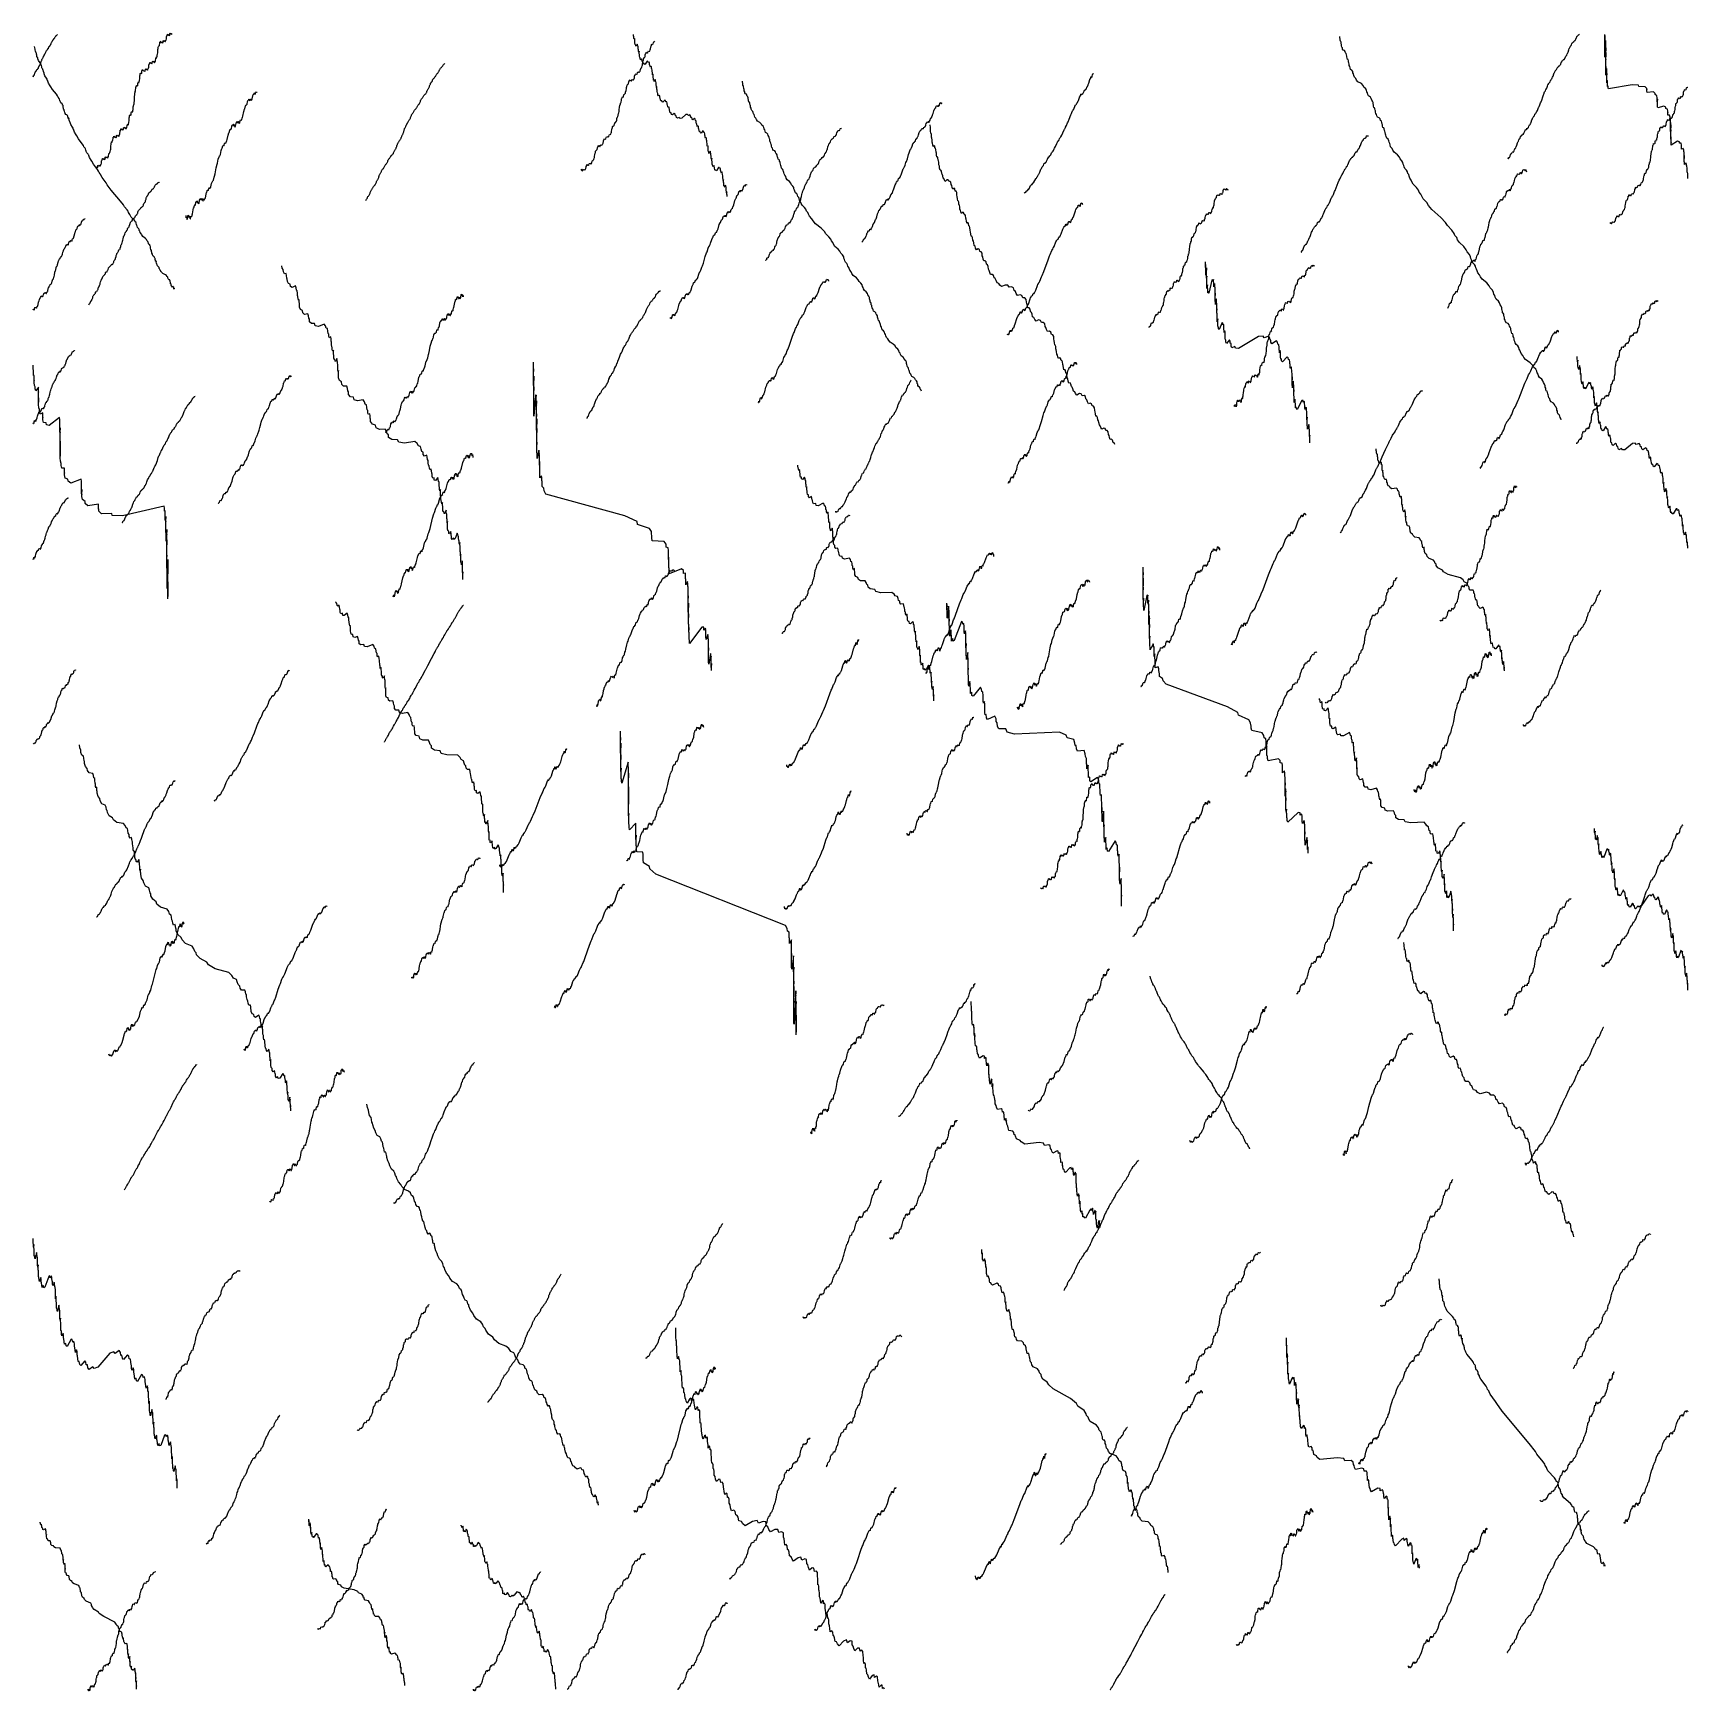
# Model space of a CAD drawing. Header units: metres. Extents: x 0 to 1, y 0 to 1.
import ezdxf

# ---------------------------------------------------------------- set-up
doc = ezdxf.new("R2010")
doc.units = ezdxf.units.M

msp = doc.modelspace()

# ---------------------------------------------------------------- linework, layer by layer
at = {"layer": '2', "color": 0}
for p, q in [((0.000965, 0.991897), (0.000889, 0.992679)), ((0.001143, 0.991126), (0.000965, 0.991897)), ((0.009192, 0.991676), (0.009228, 0.991816)), ((0.009228, 0.991816), (0.009262, 0.991819)), ((0.009262, 0.991819), (0.009297, 0.991918)), ((0.009297, 0.991918), (0.009378, 0.992225)), ((0.009378, 0.992225), (0.009453, 0.992387)), ((0.009453, 0.992387), (0.009487, 0.992426)), ((0.009487, 0.992426), (0.009562, 0.9926)), ((0.009562, 0.9926), (0.009633, 0.992636)), ((0.009633, 0.992636), (0.009649, 0.992636)), ((0.009649, 0.992636), (0.009682, 0.992722)), ((0.009682, 0.992722), (0.009714, 0.992674)), ((0.009714, 0.992674), (0.009748, 0.992719)), ((0.009748, 0.992719), (0.009823, 0.992905)), ((0.009823, 0.992905), (0.009895, 0.992952)), ((0.009895, 0.992952), (0.009926, 0.992941)), ((0.009926, 0.992941), (0.009997, 0.993001)), ((0.009997, 0.993001), (0.010065, 0.992929)), ((0.010065, 0.992929), (0.010081, 0.992946)), ((0.010081, 0.992946), (0.010116, 0.99307)), ((0.010116, 0.99307), (0.01015, 0.993059)), ((0.01015, 0.993059), (0.010186, 0.993141)), ((0.010186, 0.993141), (0.010266, 0.993413)), ((0.010266, 0.993413), (0.010342, 0.99354)), ((0.010342, 0.99354), (0.010375, 0.993564)), ((0.010375, 0.993564), (0.010451, 0.993705)), ((0.010451, 0.993705), (0.010522, 0.993709)), ((0.010522, 0.993709), (0.010558, 0.993775)), ((0.010558, 0.993775), (0.010638, 0.994008)), ((0.010638, 0.994008), (0.010713, 0.994099)), ((0.010713, 0.994099), (0.010794, 0.994291)), ((0.010794, 0.994291), (0.010973, 0.994806)), ((0.010973, 0.994806), (0.011142, 0.995164)), ((0.011142, 0.995164), (0.011217, 0.99529)), ((0.011217, 0.99529), (0.011386, 0.995661)), ((0.011386, 0.995661), (0.011545, 0.995882)), ((0.011545, 0.995882), (0.011579, 0.99592)), ((0.011579, 0.99592), (0.011655, 0.996094)), ((0.011655, 0.996094), (0.011726, 0.996129)), ((0.011726, 0.996129), (0.011801, 0.996262)), ((0.011801, 0.996262), (0.01197, 0.996644)), ((0.01197, 0.996644), (0.012129, 0.996876)), ((0.012129, 0.996876), (0.012201, 0.996947)), ((0.012201, 0.996947), (0.01236, 0.997192)), ((0.01236, 0.997192), (0.01251, 0.997295)), ((0.01251, 0.997295), (0.012525, 0.997301)), ((0.012525, 0.997301), (0.012559, 0.9974)), ((0.012559, 0.9974), (0.01259, 0.997366)), ((0.01259, 0.997366), (0.012624, 0.997424)), ((0.012624, 0.997424), (0.0127, 0.997641)), ((0.0127, 0.997641), (0.012771, 0.997718)), ((0.012771, 0.997718), (0.012803, 0.997719)), ((0.012803, 0.997719), (0.012874, 0.997808)), ((0.012874, 0.997808), (0.012941, 0.997764)), ((0.012941, 0.997764), (0.012975, 0.997805)), ((0.012975, 0.997805), (0.01305, 0.997984)), ((0.01305, 0.997984), (0.013121, 0.998024)), ((0.013121, 0.998024), (0.013197, 0.998161)), ((0.013197, 0.998161), (0.013366, 0.998555)), ((0.013366, 0.998555), (0.013525, 0.998798)), ((0.013525, 0.998798), (0.013596, 0.998873)), ((0.013596, 0.998873), (0.013755, 0.999129)), ((0.013755, 0.999129), (0.013905, 0.999241)), ((0.013905, 0.999241), (0.013937, 0.999257)), ((0.013937, 0.999257), (0.014008, 0.99938)), ((0.014008, 0.99938), (0.014075, 0.999367)), ((0.014075, 0.999367), (0.014146, 0.999448)), ((0.014146, 0.999448), (0.014305, 0.999716)), ((0.014305, 0.999716), (0.014455, 0.99984)), ((0.014455, 0.99984), (0.014522, 0.999862)), ((0.014522, 0.999862), (0.014672, 0.999999)), ((0.014672, 0.999999), (0.014814, 1)), ((0.075513, 0.99137), (0.07559, 0.992431)), ((0.07559, 0.992431), (0.075719, 0.992683)), ((0.075719, 0.992683), (0.075952, 0.992504)), ((0.075952, 0.992504), (0.076087, 0.993296)), ((0.076087, 0.993296), (0.07631, 0.993104)), ((0.07631, 0.993104), (0.076445, 0.99364)), ((0.076445, 0.99364), (0.076522, 0.994845)), ((0.076522, 0.994845), (0.076651, 0.995337)), ((0.076651, 0.995337), (0.076874, 0.995132)), ((0.076874, 0.995132), (0.077003, 0.99591)), ((0.077003, 0.99591), (0.077216, 0.995693)), ((0.077216, 0.995693), (0.077621, 0.995043)), ((0.077621, 0.995043), (0.077854, 0.995564)), ((0.077854, 0.995564), (0.078241, 0.994923)), ((0.078241, 0.994923), (0.078475, 0.995188)), ((0.078475, 0.995188), (0.078609, 0.996236)), ((0.078609, 0.996236), (0.078832, 0.996469)), ((0.078832, 0.996469), (0.079219, 0.995815)), ((0.079219, 0.995815), (0.079442, 0.996333)), ((0.079442, 0.996333), (0.079812, 0.995687)), ((0.079812, 0.995687), (0.080046, 0.995727)), ((0.080046, 0.995727), (0.08018, 0.996646)), ((0.08018, 0.996646), (0.080403, 0.996664)), ((0.080403, 0.996664), (0.080538, 0.997327)), ((0.080538, 0.997327), (0.080616, 0.998605)), ((0.080616, 0.998605), (0.080744, 0.999219)), ((0.080744, 0.999219), (0.080967, 0.999224)), ((0.080967, 0.999224), (0.081096, 1.000123)), ((0.081096, 1.000123), (0.081309, 1.000107)), ((0.081309, 1.000107), (0.081696, 0.999442)), ((0.081696, 0.999442), (0.081919, 0.999954)), ((0.081919, 0.999954), (0.082289, 0.999297)), ((0.082289, 0.999297), (0.082512, 0.999553)), ((0.082512, 0.999553), (0.082641, 1.000596)), ((0.082641, 1.000596), (0.082854, 1.00082)), ((0.082854, 1.00082), (0.083224, 1.000151)), ((0.083224, 1.000151), (0.083438, 1.000661)), ((0.083438, 1.000661), (0.083791, 1)), ((0.362863, 0.999049), (0.362804, 1)), ((0.362987, 0.998761), (0.362863, 0.999049)), ((0.363036, 0.997799), (0.362987, 0.998761)), ((0.36316, 0.997196), (0.363036, 0.997799)), ((0.36342, 0.997641), (0.36316, 0.997196)), ((0.363524, 0.996973), (0.36342, 0.997641)), ((0.363574, 0.99602), (0.363524, 0.996973)), ((0.363679, 0.995725), (0.363574, 0.99602)), ((0.363721, 0.99476), (0.363679, 0.995725)), ((0.363844, 0.99398), (0.363721, 0.99476)), ((0.364105, 0.994053), (0.363844, 0.99398)), ((0.364209, 0.993235), (0.364105, 0.994053)), ((0.364469, 0.992992), (0.364209, 0.993235)), ((0.365016, 0.994195), (0.364469, 0.992992)), ((0.365237, 0.993832), (0.365016, 0.994195)), ((0.365341, 0.993023), (0.365237, 0.993832)), ((0.365561, 0.993033), (0.365341, 0.993023)), ((0.36565, 0.992191), (0.365561, 0.993033)), ((0.3657, 0.991242), (0.36565, 0.992191)), ((0.373149, 0.991286), (0.373289, 0.99242)), ((0.373289, 0.99242), (0.373445, 0.993068)), ((0.373445, 0.993068), (0.373631, 0.993153)), ((0.373631, 0.993153), (0.373787, 0.993952)), ((0.373787, 0.993952), (0.37396, 0.994228)), ((0.37396, 0.994228), (0.374183, 0.993841)), ((0.374183, 0.993841), (0.374369, 0.994245)), ((0.374369, 0.994245), (0.374576, 0.99408)), ((0.374576, 0.99408), (0.374762, 0.994286)), ((0.374762, 0.994286), (0.374918, 0.995186)), ((0.374918, 0.995186), (0.375092, 0.995575)), ((0.375092, 0.995575), (0.375299, 0.995349)), ((0.375299, 0.995349), (0.375473, 0.995888)), ((0.375473, 0.995888), (0.375667, 0.995874)), ((0.789668, 0.99788), (0.789619, 0.99873)), ((0.789794, 0.997446), (0.789668, 0.99788)), ((0.789858, 0.996659), (0.789794, 0.997446)), ((0.789983, 0.99594), (0.789858, 0.996659)), ((0.790306, 0.995841), (0.789983, 0.99594)), ((0.790469, 0.995224), (0.790306, 0.995841)), ((0.790533, 0.994391), (0.790469, 0.995224)), ((0.790696, 0.994), (0.790533, 0.994391)), ((0.790779, 0.993234), (0.790696, 0.994)), ((0.790905, 0.992385), (0.790779, 0.993234)), ((0.791227, 0.991953), (0.790905, 0.992385)), ((0.791391, 0.991166), (0.791227, 0.991953)), ((0.928329, 0.991455), (0.928521, 0.991746)), ((0.928521, 0.991746), (0.92882, 0.992561)), ((0.92882, 0.992561), (0.929028, 0.992865)), ((0.929028, 0.992865), (0.929152, 0.992906)), ((0.929152, 0.992906), (0.929344, 0.993331)), ((0.929344, 0.993331), (0.929477, 0.993365)), ((0.929477, 0.993365), (0.92967, 0.993704)), ((0.92967, 0.993704), (0.929969, 0.994592)), ((0.929969, 0.994592), (0.930177, 0.994947)), ((0.930177, 0.994947), (0.93031, 0.994993)), ((0.93031, 0.994993), (0.930518, 0.995426)), ((0.930518, 0.995426), (0.930662, 0.995466)), ((0.930662, 0.995466), (0.930741, 0.995368)), ((0.930741, 0.995368), (0.930865, 0.995577)), ((0.930865, 0.995577), (0.930951, 0.995462)), ((0.930951, 0.995462), (0.931074, 0.995584)), ((0.931074, 0.995584), (0.931267, 0.996137)), ((0.931267, 0.996137), (0.9314, 0.99626)), ((0.9314, 0.99626), (0.931486, 0.996156)), ((0.931486, 0.996156), (0.93162, 0.996356)), ((0.93162, 0.996356), (0.931712, 0.996234)), ((0.931712, 0.996234), (0.931836, 0.996304)), ((0.931836, 0.996304), (0.932028, 0.996774)), ((0.932028, 0.996774), (0.932162, 0.996839)), ((0.932162, 0.996839), (0.932354, 0.997223)), ((0.932354, 0.997223), (0.932653, 0.998181)), ((0.932653, 0.998181), (0.932861, 0.998585)), ((0.932861, 0.998585), (0.932994, 0.998662)), ((0.932994, 0.998662), (0.933202, 0.999144)), ((0.933202, 0.999144), (0.933346, 0.999217)), ((0.933346, 0.999217), (0.933432, 0.99912)), ((0.933432, 0.99912), (0.933566, 0.999331)), ((0.933566, 0.999331), (0.933658, 0.999217)), ((0.933658, 0.999217), (0.933792, 0.999341)), ((0.933792, 0.999341), (0.933999, 0.999897)), ((0.933999, 0.999897), (0.934143, 1.000021)), ((0.934143, 1.000021), (0.934236, 0.999918)), ((0.934236, 0.999918), (0.93438, 1.00012)), ((0.93438, 1.00012), (0.93448, 1)), ((0.949781, 0.999264), (0.949781, 1)), ((0.949781, 0.998364), (0.949781, 0.999372)), ((0.949781, 0.999372), (0.949781, 0.999264)), ((0.949781, 0.998603), (0.949781, 0.999222)), ((0.949781, 0.999222), (0.949781, 0.997654)), ((0.949781, 0.997858), (0.949781, 0.998603)), ((0.949781, 0.997654), (0.949781, 0.998364)), ((0.949781, 0.997497), (0.949781, 0.997858)), ((0.949781, 0.996363), (0.949781, 0.997497)), ((0.949781, 0.995628), (0.949781, 0.996363)), ((0.949782, 0.994786), (0.949781, 0.995782)), ((0.949781, 0.995782), (0.949781, 0.995628)), ((0.949786, 0.998214), (0.949782, 0.994123)), ((0.949782, 0.994123), (0.949782, 0.994786)), ((0.949788, 0.998266), (0.949786, 0.998214)), ((0.949788, 0.997534), (0.949788, 0.998266)), ((0.949789, 0.997843), (0.949788, 0.997534)), ((0.949789, 0.996889), (0.949789, 0.997843)), ((0.949789, 0.996152), (0.949789, 0.996889)), ((0.949789, 0.995234), (0.949789, 0.996245)), ((0.949789, 0.996245), (0.949789, 0.996152)), ((0.949791, 0.995264), (0.949789, 0.994509)), ((0.949789, 0.994509), (0.949789, 0.995234)), ((0.949791, 0.994428), (0.949791, 0.995264)), ((0.949791, 0.993679), (0.949791, 0.994428)), ((0.949791, 0.9931), (0.949791, 0.993679)), ((0.949791, 0.991909), (0.949791, 0.9931)), ((0.949791, 0.991173), (0.949791, 0.991909)), ((0.950073, 0.99455), (0.94981, 0.98633)), ((0.950143, 0.995702), (0.950073, 0.99455)), ((0.950145, 0.994989), (0.950143, 0.995702)), ((0.950215, 0.996398), (0.950145, 0.994989)), ((0.950233, 0.995737), (0.950215, 0.996398)), ((0.950233, 0.995001), (0.950233, 0.995737)), ((0.950235, 0.995114), (0.950233, 0.995001)), ((0.950235, 0.994107), (0.950235, 0.995114)), ((0.950236, 0.993403), (0.950235, 0.994107)), ((0.950306, 0.995257), (0.950236, 0.993403)), ((0.950325, 0.994714), (0.950306, 0.995257)), ((0.950325, 0.99397), (0.950325, 0.994714)), ((0.950344, 0.993684), (0.950325, 0.99397)), ((0.950349, 0.992572), (0.950344, 0.993684)), ((0.950349, 0.991835), (0.950349, 0.992572)), ((0.950349, 0.990935), (0.950349, 0.991943)), ((0.950349, 0.991943), (0.950349, 0.991835)), ((0.95035, 0.991766), (0.950349, 0.990224)), ((0.950351, 0.99114), (0.95035, 0.991766)), ((0.001196, 0.990761), (0.001143, 0.991126)), ((0.001375, 0.989925), (0.001196, 0.990761)), ((0.001799, 0.989024), (0.001375, 0.989925)), ((0.001925, 0.98862), (0.001799, 0.989024)), ((0.001978, 0.988079), (0.001925, 0.98862)), ((0.002103, 0.987879), (0.001978, 0.988079)), ((0.00214, 0.987682), (0.002103, 0.987879)), ((0.002319, 0.98681), (0.00214, 0.987682)), ((0.002743, 0.985824), (0.002319, 0.98681)), ((0.002869, 0.985396), (0.002743, 0.985824)), ((0.003293, 0.984345), (0.002869, 0.985396)), ((0.004297, 0.982935), (0.003293, 0.984345)), ((0.00406, 0.981497), (0.004145, 0.981821)), ((0.004145, 0.981821), (0.004225, 0.981998)), ((0.004225, 0.981998), (0.004261, 0.982045)), ((0.004261, 0.982045), (0.004341, 0.982235)), ((0.004595, 0.982381), (0.004297, 0.982935)), ((0.004341, 0.982235), (0.004417, 0.982286)), ((0.004417, 0.982286), (0.004455, 0.982375)), ((0.004455, 0.982375), (0.00454, 0.982661)), ((0.00454, 0.982661), (0.00462, 0.982802)), ((0.00472, 0.981776), (0.004595, 0.982381)), ((0.00462, 0.982802), (0.004705, 0.983046)), ((0.004705, 0.983046), (0.004895, 0.98368)), ((0.005018, 0.981425), (0.00472, 0.981776)), ((0.004895, 0.98368), (0.005075, 0.984149)), ((0.005075, 0.984149), (0.005155, 0.984325)), ((0.005155, 0.984325), (0.005334, 0.984807)), ((0.005334, 0.984807), (0.005503, 0.985132)), ((0.005503, 0.985132), (0.005539, 0.985194)), ((0.005539, 0.985194), (0.005619, 0.985417)), ((0.005619, 0.985417), (0.005694, 0.985499)), ((0.005694, 0.985499), (0.005775, 0.985681)), ((0.005775, 0.985681), (0.005954, 0.986175)), ((0.005954, 0.986175), (0.006123, 0.986512)), ((0.006123, 0.986512), (0.006198, 0.986629)), ((0.006198, 0.986629), (0.006367, 0.986979)), ((0.006367, 0.986979), (0.006526, 0.987181)), ((0.006526, 0.987181), (0.006542, 0.987197)), ((0.006542, 0.987197), (0.006578, 0.987319)), ((0.006578, 0.987319), (0.006612, 0.987305)), ((0.006612, 0.987305), (0.006648, 0.987386)), ((0.006648, 0.987386), (0.006728, 0.987653)), ((0.006728, 0.987653), (0.006803, 0.987776)), ((0.006803, 0.987776), (0.006837, 0.987798)), ((0.006837, 0.987798), (0.006913, 0.987934)), ((0.006913, 0.987934), (0.006984, 0.987934)), ((0.006984, 0.987934), (0.00702, 0.987997)), ((0.00702, 0.987997), (0.0071, 0.988226)), ((0.0071, 0.988226), (0.007175, 0.988312)), ((0.007175, 0.988312), (0.007255, 0.988499)), ((0.007255, 0.988499), (0.007435, 0.989005)), ((0.007435, 0.989005), (0.007604, 0.989352)), ((0.007604, 0.989352), (0.007679, 0.989475)), ((0.007679, 0.989475), (0.007848, 0.989835)), ((0.007848, 0.989835), (0.008007, 0.990047)), ((0.008007, 0.990047), (0.008041, 0.990083)), ((0.008041, 0.990083), (0.008116, 0.990253)), ((0.008116, 0.990253), (0.008188, 0.990284)), ((0.008188, 0.990284), (0.008263, 0.990412)), ((0.008263, 0.990412), (0.008432, 0.990784)), ((0.008432, 0.990784), (0.008591, 0.991007)), ((0.008591, 0.991007), (0.008662, 0.991074)), ((0.008662, 0.991074), (0.008822, 0.99131)), ((0.008822, 0.99131), (0.008972, 0.991404)), ((0.008972, 0.991404), (0.008979, 0.991402)), ((0.008979, 0.991402), (0.008995, 0.991484)), ((0.008995, 0.991484), (0.00901, 0.991433)), ((0.00901, 0.991433), (0.009026, 0.991474)), ((0.009026, 0.991474), (0.009062, 0.991653)), ((0.009062, 0.991653), (0.009095, 0.991693)), ((0.009095, 0.991693), (0.00911, 0.991678)), ((0.00911, 0.991678), (0.009144, 0.99173)), ((0.009144, 0.99173), (0.009176, 0.991652)), ((0.009176, 0.991652), (0.009192, 0.991676)), ((0.069928, 0.981524), (0.070063, 0.982146)), ((0.070063, 0.982146), (0.070296, 0.982166)), ((0.070296, 0.982166), (0.070431, 0.983073)), ((0.070431, 0.983073), (0.070654, 0.983072)), ((0.070654, 0.983072), (0.071058, 0.982432)), ((0.071058, 0.982432), (0.071292, 0.982958)), ((0.071292, 0.982958), (0.071679, 0.982326)), ((0.071679, 0.982326), (0.071912, 0.982597)), ((0.071912, 0.982597), (0.072047, 0.983648)), ((0.072047, 0.983648), (0.07227, 0.983887)), ((0.07227, 0.983887), (0.072657, 0.983242)), ((0.072657, 0.983242), (0.07288, 0.983765)), ((0.07288, 0.983765), (0.07325, 0.983128)), ((0.07325, 0.983128), (0.073494, 0.982987)), ((0.073494, 0.982987), (0.073635, 0.983801)), ((0.073635, 0.983801), (0.073868, 0.983645)), ((0.073868, 0.983645), (0.074009, 0.984203)), ((0.074009, 0.984203), (0.07409, 0.985421)), ((0.07409, 0.985421), (0.074225, 0.985934)), ((0.074225, 0.985934), (0.074458, 0.985766)), ((0.074458, 0.985766), (0.074593, 0.986564)), ((0.074593, 0.986564), (0.074816, 0.986383)), ((0.074816, 0.986383), (0.074957, 0.986716)), ((0.074957, 0.986716), (0.075038, 0.987804)), ((0.075038, 0.987804), (0.075172, 0.988102)), ((0.075172, 0.988102), (0.075254, 0.988934)), ((0.075254, 0.988934), (0.0753, 0.99031)), ((0.0753, 0.99031), (0.075378, 0.991085)), ((0.075378, 0.991085), (0.075513, 0.99137)), ((0.247707, 0.981517), (0.247965, 0.981792)), ((0.247965, 0.981792), (0.248276, 0.982021)), ((0.248276, 0.982021), (0.248534, 0.982367)), ((0.248534, 0.982367), (0.248869, 0.982507)), ((0.365804, 0.990958), (0.3657, 0.991242)), ((0.365846, 0.989997), (0.365804, 0.990958)), ((0.365951, 0.989397), (0.365846, 0.989997)), ((0.366171, 0.98985), (0.365951, 0.989397)), ((0.36626, 0.989185), (0.366171, 0.98985)), ((0.366302, 0.988232), (0.36626, 0.989185)), ((0.36639, 0.987941), (0.366302, 0.988232)), ((0.366426, 0.986977), (0.36639, 0.987941)), ((0.36655, 0.986098), (0.366426, 0.986977)), ((0.36681, 0.98596), (0.36655, 0.986098)), ((0.366914, 0.985059), (0.36681, 0.98596)), ((0.367174, 0.984606), (0.366914, 0.985059)), ((0.367722, 0.985368), (0.367174, 0.984606)), ((0.367942, 0.984828), (0.367722, 0.985368)), ((0.368046, 0.983935), (0.367942, 0.984828)), ((0.368267, 0.983768), (0.368046, 0.983935)), ((0.368195, 0.981384), (0.368344, 0.982046)), ((0.368355, 0.982854), (0.368267, 0.983768)), ((0.368344, 0.982046), (0.368469, 0.983327)), ((0.368615, 0.982225), (0.368355, 0.982854)), ((0.368469, 0.983327), (0.368609, 0.984141)), ((0.368609, 0.984141), (0.368776, 0.984424)), ((0.369163, 0.982614), (0.368615, 0.982225)), ((0.368776, 0.984424), (0.368916, 0.985388)), ((0.368916, 0.985388), (0.369071, 0.985848)), ((0.369071, 0.985848), (0.369271, 0.985697)), ((0.369383, 0.981924), (0.369163, 0.982614)), ((0.369271, 0.985697), (0.369438, 0.986299)), ((0.36993, 0.981998), (0.369383, 0.981924)), ((0.369438, 0.986299), (0.369624, 0.986354)), ((0.369624, 0.986354), (0.369791, 0.986758)), ((0.369791, 0.986758), (0.36993, 0.987823)), ((0.36993, 0.987823), (0.370086, 0.988396)), ((0.371082, 0.983867), (0.36993, 0.981998)), ((0.370086, 0.988396), (0.370272, 0.988391)), ((0.370272, 0.988391), (0.370428, 0.989114)), ((0.370428, 0.989114), (0.370602, 0.989306)), ((0.370602, 0.989306), (0.37084, 0.988798)), ((0.37084, 0.988798), (0.371039, 0.989101)), ((0.371039, 0.989101), (0.371262, 0.988824)), ((0.371545, 0.983773), (0.371082, 0.983867)), ((0.371262, 0.988824), (0.371461, 0.988929)), ((0.371461, 0.988929), (0.371628, 0.989745)), ((0.371765, 0.983091), (0.371545, 0.983773)), ((0.371628, 0.989745), (0.371814, 0.99004)), ((0.372229, 0.98337), (0.371765, 0.983091)), ((0.371814, 0.99004), (0.372036, 0.989701)), ((0.372036, 0.989701), (0.372222, 0.990147)), ((0.372222, 0.990147), (0.37243, 0.990028)), ((0.372415, 0.982635), (0.372229, 0.98337)), ((0.37252, 0.981747), (0.372415, 0.982635)), ((0.37243, 0.990028), (0.372629, 0.989973)), ((0.37274, 0.98159), (0.37252, 0.981747)), ((0.372629, 0.989973), (0.372796, 0.990656)), ((0.372796, 0.990656), (0.372982, 0.990802)), ((0.372982, 0.990802), (0.373149, 0.991286)), ((0.791713, 0.990449), (0.791391, 0.991166)), ((0.79254, 0.990356), (0.791713, 0.990449)), ((0.79296, 0.989741), (0.79254, 0.990356)), ((0.793123, 0.988909), (0.79296, 0.989741)), ((0.793543, 0.988521), (0.793123, 0.988909)), ((0.793756, 0.987756), (0.793543, 0.988521)), ((0.793819, 0.986903), (0.793756, 0.987756)), ((0.793983, 0.986459), (0.793819, 0.986903)), ((0.794066, 0.985667), (0.793983, 0.986459)), ((0.794229, 0.984939), (0.794066, 0.985667)), ((0.794649, 0.984816), (0.794229, 0.984939)), ((0.794861, 0.984187), (0.794649, 0.984816)), ((0.794944, 0.983349), (0.794861, 0.984187)), ((0.795157, 0.982946), (0.794944, 0.983349)), ((0.795265, 0.982174), (0.795157, 0.982946)), ((0.79539, 0.981266), (0.795265, 0.982174)), ((0.92271, 0.981279), (0.922889, 0.981737)), ((0.922889, 0.981737), (0.923012, 0.981794)), ((0.923012, 0.981794), (0.923191, 0.982166)), ((0.923191, 0.982166), (0.923468, 0.983105)), ((0.923468, 0.983105), (0.92366, 0.983496)), ((0.92366, 0.983496), (0.923784, 0.983565)), ((0.923784, 0.983565), (0.923976, 0.984034)), ((0.923976, 0.984034), (0.92411, 0.984098)), ((0.92411, 0.984098), (0.924189, 0.983996)), ((0.924189, 0.983996), (0.924313, 0.984199)), ((0.924313, 0.984199), (0.924399, 0.984079)), ((0.924399, 0.984079), (0.924522, 0.984195)), ((0.924522, 0.984195), (0.924715, 0.984737)), ((0.924715, 0.984737), (0.924848, 0.984853)), ((0.924848, 0.984853), (0.924934, 0.984744)), ((0.924934, 0.984744), (0.925067, 0.984937)), ((0.925067, 0.984937), (0.92516, 0.98481)), ((0.92516, 0.98481), (0.925275, 0.98484)), ((0.925275, 0.98484), (0.925453, 0.985247)), ((0.925453, 0.985247), (0.925576, 0.98527)), ((0.925576, 0.98527), (0.925755, 0.98559)), ((0.925755, 0.98559), (0.926032, 0.986451)), ((0.926032, 0.986451), (0.926224, 0.986788)), ((0.926224, 0.986788), (0.926348, 0.986822)), ((0.926348, 0.986822), (0.92654, 0.987236)), ((0.92654, 0.987236), (0.926674, 0.987263)), ((0.926674, 0.987263), (0.926852, 0.987531)), ((0.926852, 0.987531), (0.927129, 0.988309)), ((0.927129, 0.988309), (0.927321, 0.988589)), ((0.927321, 0.988589), (0.927599, 0.98928)), ((0.927599, 0.98928), (0.92803, 0.990718)), ((0.92803, 0.990718), (0.928329, 0.991455)), ((0.949792, 0.991282), (0.949791, 0.991173)), ((0.949792, 0.990275), (0.949792, 0.991282)), ((0.949796, 0.991211), (0.949792, 0.989567)), ((0.949792, 0.989567), (0.949792, 0.990275)), ((0.949798, 0.990612), (0.949796, 0.991211)), ((0.949798, 0.989867), (0.949798, 0.990612)), ((0.949799, 0.989525), (0.949798, 0.989867)), ((0.949799, 0.988398), (0.949799, 0.989525)), ((0.9498, 0.987664), (0.949799, 0.988398)), ((0.949804, 0.987893), (0.9498, 0.987664)), ((0.949806, 0.986918), (0.949804, 0.987893)), ((0.94981, 0.98633), (0.949806, 0.986918)), ((0.950349, 0.990224), (0.950349, 0.990935)), ((0.950351, 0.990395), (0.950351, 0.99114)), ((0.950351, 0.990026), (0.950351, 0.990395)), ((0.950351, 0.988891), (0.950351, 0.990026)), ((0.950351, 0.988155), (0.950351, 0.988891)), ((0.950352, 0.988282), (0.950351, 0.988155)), ((0.950353, 0.987279), (0.950352, 0.988282)), ((0.950354, 0.986589), (0.950353, 0.987279)), ((0.950424, 0.989212), (0.950354, 0.986589)), ((0.950443, 0.988874), (0.950424, 0.989212)), ((0.950443, 0.988135), (0.950443, 0.988874)), ((0.950462, 0.988054), (0.950443, 0.988135)), ((0.950467, 0.986995), (0.950462, 0.988054)), ((0.950467, 0.986259), (0.950467, 0.986995)), ((0.950467, 0.985331), (0.950467, 0.986344)), ((0.950467, 0.986344), (0.950467, 0.986259)), ((0.950467, 0.984599), (0.950467, 0.985331)), ((0.950486, 0.984963), (0.950467, 0.984599)), ((0.950491, 0.984023), (0.950486, 0.984963)), ((0.950491, 0.983272), (0.950491, 0.984023)), ((0.950496, 0.982589), (0.950491, 0.983272)), ((0.950497, 0.981371), (0.950496, 0.982589)), ((0, 0.974342), (0.000003, 0.974335)), ((0.000003, 0.974335), (0.000011, 0.974407)), ((0.000011, 0.974407), (0.000018, 0.974346)), ((0.000018, 0.974346), (0.000026, 0.974376)), ((0.000026, 0.974376), (0.000043, 0.97453)), ((0.000043, 0.97453), (0.000059, 0.974547)), ((0.000059, 0.974547), (0.000066, 0.974521)), ((0.000066, 0.974521), (0.000082, 0.974551)), ((0.000082, 0.974551), (0.000097, 0.974451)), ((0.000097, 0.974451), (0.000105, 0.974464)), ((0.000105, 0.974464), (0.000122, 0.97458)), ((0.000122, 0.97458), (0.000138, 0.97456)), ((0.000138, 0.97456), (0.000155, 0.974634)), ((0.000155, 0.974634), (0.000193, 0.974887)), ((0.000193, 0.974887), (0.000228, 0.974997)), ((0.000228, 0.974997), (0.000244, 0.975013)), ((0.000244, 0.975013), (0.00028, 0.975136)), ((0.00028, 0.975136), (0.000314, 0.975123)), ((0.000314, 0.975123), (0.000321, 0.975113)), ((0.000321, 0.975113), (0.000337, 0.975176)), ((0.000337, 0.975176), (0.000352, 0.975107)), ((0.000352, 0.975107), (0.000368, 0.975128)), ((0.000368, 0.975128), (0.000404, 0.975263)), ((0.000404, 0.975263), (0.000438, 0.975262)), ((0.000438, 0.975262), (0.000453, 0.975229)), ((0.000453, 0.975229), (0.000487, 0.97524)), ((0.000487, 0.97524), (0.000519, 0.975123)), ((0.000519, 0.975123), (0.000526, 0.975129)), ((0.000526, 0.975129), (0.000543, 0.975229)), ((0.000543, 0.975229), (0.000559, 0.975194)), ((0.000559, 0.975194), (0.000576, 0.975252)), ((0.000576, 0.975252), (0.000614, 0.975469)), ((0.000614, 0.975469), (0.00065, 0.975546)), ((0.00065, 0.975546), (0.000666, 0.975547)), ((0.000666, 0.975547), (0.000702, 0.975636)), ((0.000702, 0.975636), (0.000736, 0.975591)), ((0.000736, 0.975591), (0.000753, 0.975632)), ((0.000753, 0.975632), (0.000791, 0.975811)), ((0.000791, 0.975811), (0.000826, 0.975851)), ((0.000826, 0.975851), (0.000864, 0.975988)), ((0.000864, 0.975988), (0.000949, 0.976381)), ((0.000949, 0.976381), (0.00103, 0.976624)), ((0.00103, 0.976624), (0.001065, 0.976699)), ((0.001065, 0.976699), (0.001145, 0.976954)), ((0.001145, 0.976954), (0.001221, 0.977067)), ((0.001221, 0.977067), (0.001237, 0.977083)), ((0.001237, 0.977083), (0.001273, 0.977205)), ((0.001273, 0.977205), (0.001307, 0.977192)), ((0.001307, 0.977192), (0.001342, 0.977272)), ((0.001342, 0.977272), (0.001423, 0.97754)), ((0.001423, 0.97754), (0.001498, 0.977664)), ((0.001498, 0.977664), (0.001532, 0.977686)), ((0.001532, 0.977686), (0.001607, 0.977823)), ((0.001607, 0.977823), (0.001678, 0.977823)), ((0.001678, 0.977823), (0.001686, 0.977819)), ((0.001686, 0.977819), (0.001702, 0.977896)), ((0.001702, 0.977896), (0.001717, 0.977839)), ((0.001717, 0.977839), (0.001733, 0.977875)), ((0.001733, 0.977875), (0.001769, 0.97804)), ((0.001769, 0.97804), (0.001802, 0.978068)), ((0.001802, 0.978068), (0.001817, 0.978048)), ((0.001817, 0.978048), (0.001851, 0.978089)), ((0.001851, 0.978089), (0.001883, 0.977999)), ((0.001883, 0.977999), (0.001899, 0.978017)), ((0.001899, 0.978017), (0.001935, 0.978144)), ((0.001935, 0.978144), (0.001969, 0.978136)), ((0.001969, 0.978136), (0.002004, 0.978221)), ((0.002004, 0.978221), (0.002084, 0.9785)), ((0.002084, 0.9785), (0.00216, 0.978635)), ((0.00216, 0.978635), (0.002194, 0.978662)), ((0.002194, 0.978662), (0.002269, 0.978809)), ((0.002269, 0.978809), (0.00234, 0.97882)), ((0.00234, 0.97882), (0.002356, 0.978814)), ((0.002356, 0.978814), (0.002389, 0.978888)), ((0.002389, 0.978888), (0.002421, 0.978829)), ((0.002421, 0.978829), (0.002455, 0.978861)), ((0.002455, 0.978861), (0.00253, 0.979021)), ((0.00253, 0.979021), (0.002601, 0.979043)), ((0.002601, 0.979043), (0.002633, 0.97902)), ((0.002633, 0.97902), (0.002704, 0.979055)), ((0.002704, 0.979055), (0.002771, 0.978959)), ((0.002771, 0.978959), (0.002779, 0.978962)), ((0.002779, 0.978962), (0.002796, 0.979055)), ((0.002796, 0.979055), (0.002812, 0.979014)), ((0.002812, 0.979014), (0.002829, 0.979066)), ((0.002829, 0.979066), (0.002867, 0.979268)), ((0.002867, 0.979268), (0.002903, 0.97933)), ((0.002903, 0.97933), (0.002919, 0.979325)), ((0.002919, 0.979325), (0.002955, 0.9794)), ((0.002955, 0.9794), (0.002988, 0.979342)), ((0.002988, 0.979342), (0.003005, 0.979377)), ((0.003005, 0.979377), (0.003043, 0.97954)), ((0.003043, 0.97954), (0.003079, 0.979566)), ((0.003079, 0.979566), (0.003117, 0.979688)), ((0.003117, 0.979688), (0.003202, 0.980048)), ((0.003202, 0.980048), (0.003283, 0.980259)), ((0.003283, 0.980259), (0.003318, 0.980321)), ((0.003318, 0.980321), (0.003398, 0.980545)), ((0.003398, 0.980545), (0.003474, 0.980628)), ((0.003474, 0.980628), (0.00349, 0.980637)), ((0.00349, 0.980637), (0.003526, 0.980745)), ((0.003526, 0.980745), (0.00356, 0.980719)), ((0.00356, 0.980719), (0.003595, 0.980786)), ((0.003595, 0.980786), (0.003676, 0.981022)), ((0.003676, 0.981022), (0.003751, 0.981116)), ((0.003751, 0.981116), (0.003785, 0.981125)), ((0.003785, 0.981125), (0.00386, 0.981232)), ((0.00386, 0.981232), (0.003931, 0.981205)), ((0.003931, 0.981205), (0.003948, 0.981232)), ((0.003948, 0.981232), (0.003986, 0.98138)), ((0.003986, 0.98138), (0.004022, 0.98139)), ((0.004022, 0.98139), (0.00406, 0.981497)), ((0.005106, 0.981184), (0.005018, 0.981425)), ((0.005159, 0.980547), (0.005106, 0.981184)), ((0.005284, 0.980118), (0.005159, 0.980547)), ((0.005321, 0.979855), (0.005284, 0.980118)), ((0.005447, 0.979361), (0.005321, 0.979855)), ((0.005744, 0.979272), (0.005447, 0.979361)), ((0.005832, 0.979109), (0.005744, 0.979272)), ((0.005869, 0.978669), (0.005832, 0.979109)), ((0.005957, 0.978709), (0.005869, 0.978669)), ((0.005983, 0.978584), (0.005957, 0.978709)), ((0.006162, 0.977692), (0.005983, 0.978584)), ((0.006586, 0.97666), (0.006162, 0.977692)), ((0.006712, 0.976217), (0.006586, 0.97666)), ((0.007136, 0.97512), (0.006712, 0.976217)), ((0.00814, 0.9736), (0.007136, 0.97512)), ((0.008438, 0.973014), (0.00814, 0.9736)), ((0.008563, 0.972395), (0.008438, 0.973014)), ((0.008861, 0.972011), (0.008563, 0.972395)), ((0.008949, 0.971761), (0.008861, 0.972011)), ((0.009373, 0.970627), (0.008949, 0.971761)), ((0.064113, 0.971196), (0.064194, 0.97222)), ((0.064194, 0.97222), (0.064328, 0.972412)), ((0.064328, 0.972412), (0.06441, 0.973179)), ((0.06441, 0.973179), (0.064456, 0.974518)), ((0.064456, 0.974518), (0.064534, 0.975232)), ((0.064534, 0.975232), (0.064669, 0.975411)), ((0.064669, 0.975411), (0.064746, 0.97641)), ((0.064746, 0.97641), (0.064875, 0.976561)), ((0.064875, 0.976561), (0.065108, 0.976196)), ((0.065108, 0.976196), (0.065243, 0.976882)), ((0.065243, 0.976882), (0.065466, 0.976514)), ((0.065466, 0.976514), (0.065601, 0.976944)), ((0.065601, 0.976944), (0.065678, 0.978087)), ((0.065678, 0.978087), (0.065807, 0.978478)), ((0.065807, 0.978478), (0.06603, 0.978096)), ((0.06603, 0.978096), (0.066159, 0.978772)), ((0.066159, 0.978772), (0.066372, 0.978387)), ((0.066372, 0.978387), (0.066795, 0.977764)), ((0.066795, 0.977764), (0.06704, 0.978301)), ((0.06704, 0.978301), (0.067444, 0.977684)), ((0.067444, 0.977684), (0.067688, 0.977965)), ((0.067688, 0.977965), (0.067829, 0.979022)), ((0.067829, 0.979022), (0.068063, 0.97927)), ((0.068063, 0.97927), (0.068467, 0.978641)), ((0.068467, 0.978641), (0.068701, 0.979174)), ((0.068701, 0.979174), (0.069088, 0.978552)), ((0.069088, 0.978552), (0.069332, 0.978608)), ((0.069332, 0.978608), (0.069473, 0.979536)), ((0.069473, 0.979536), (0.069706, 0.979569)), ((0.069706, 0.979569), (0.069847, 0.980241)), ((0.069847, 0.980241), (0.069928, 0.981524)), ((0.240827, 0.971468), (0.241066, 0.971697)), ((0.241066, 0.971697), (0.24125, 0.972071)), ((0.24125, 0.972071), (0.241403, 0.972537)), ((0.241403, 0.972537), (0.241601, 0.972833)), ((0.241601, 0.972833), (0.241841, 0.973089)), ((0.241841, 0.973089), (0.242039, 0.973456)), ((0.242039, 0.973456), (0.242297, 0.973625)), ((0.242297, 0.973625), (0.242564, 0.973948)), ((0.242564, 0.973948), (0.242785, 0.97437)), ((0.242785, 0.97437), (0.243073, 0.974611)), ((0.243073, 0.974611), (0.243295, 0.974994)), ((0.243295, 0.974994), (0.243479, 0.975467)), ((0.243479, 0.975467), (0.243718, 0.975773)), ((0.243718, 0.975773), (0.244006, 0.97604)), ((0.244006, 0.97604), (0.244245, 0.976417)), ((0.244245, 0.976417), (0.244556, 0.976598)), ((0.244556, 0.976598), (0.244777, 0.976951)), ((0.244777, 0.976951), (0.244961, 0.977399)), ((0.244961, 0.977399), (0.2452, 0.977673)), ((0.2452, 0.977673), (0.245384, 0.978081)), ((0.245384, 0.978081), (0.245537, 0.978575)), ((0.245537, 0.978575), (0.245736, 0.978908)), ((0.245736, 0.978908), (0.245975, 0.979209)), ((0.245975, 0.979209), (0.246173, 0.979613)), ((0.246173, 0.979613), (0.246431, 0.97983)), ((0.246431, 0.97983), (0.246719, 0.980117)), ((0.246719, 0.980117), (0.246958, 0.980511)), ((0.246958, 0.980511), (0.247269, 0.980714)), ((0.247269, 0.980714), (0.247508, 0.981068)), ((0.247508, 0.981068), (0.247707, 0.981517)), ((0.359962, 0.971398), (0.360118, 0.971914)), ((0.360118, 0.971914), (0.360304, 0.971841)), ((0.360304, 0.971841), (0.360459, 0.972508)), ((0.360459, 0.972508), (0.360633, 0.972636)), ((0.360633, 0.972636), (0.360888, 0.972042)), ((0.360888, 0.972042), (0.361102, 0.972273)), ((0.361102, 0.972273), (0.36134, 0.971915)), ((0.36134, 0.971915), (0.361554, 0.971947)), ((0.361554, 0.971947), (0.361733, 0.972702)), ((0.361733, 0.972702), (0.361932, 0.972929)), ((0.361932, 0.972929), (0.36217, 0.97251)), ((0.36217, 0.97251), (0.36237, 0.972887)), ((0.36237, 0.972887), (0.362592, 0.972693)), ((0.362592, 0.972693), (0.362806, 0.972566)), ((0.362806, 0.972566), (0.362984, 0.973188)), ((0.362984, 0.973188), (0.363184, 0.973266)), ((0.363184, 0.973266), (0.363363, 0.973689)), ((0.363363, 0.973689), (0.363512, 0.974772)), ((0.363512, 0.974772), (0.363679, 0.975364)), ((0.363679, 0.975364), (0.363878, 0.975381)), ((0.363878, 0.975381), (0.364045, 0.976123)), ((0.364045, 0.976123), (0.364231, 0.976336)), ((0.364231, 0.976336), (0.36447, 0.975868)), ((0.36447, 0.975868), (0.364669, 0.976204)), ((0.364669, 0.976204), (0.364891, 0.975964)), ((0.364891, 0.975964), (0.365091, 0.976102)), ((0.365091, 0.976102), (0.365258, 0.976945)), ((0.365258, 0.976945), (0.365444, 0.977271)), ((0.365444, 0.977271), (0.365666, 0.976969)), ((0.365666, 0.976969), (0.365852, 0.977445)), ((0.365852, 0.977445), (0.36606, 0.97736)), ((0.36606, 0.97736), (0.366273, 0.977106)), ((0.366273, 0.977106), (0.366452, 0.977621)), ((0.366452, 0.977621), (0.366651, 0.97758)), ((0.366651, 0.97758), (0.36683, 0.977896)), ((0.36683, 0.977896), (0.36698, 0.978889)), ((0.36698, 0.978889), (0.367147, 0.979382)), ((0.367147, 0.979382), (0.367346, 0.979279)), ((0.367346, 0.979279), (0.367513, 0.979922)), ((0.367513, 0.979922), (0.367699, 0.980023)), ((0.367699, 0.980023), (0.367878, 0.980181)), ((0.367878, 0.980181), (0.368028, 0.981041)), ((0.368028, 0.981041), (0.368195, 0.981384)), ((0.372828, 0.98068), (0.37274, 0.98159)), ((0.373049, 0.980209), (0.372828, 0.98068)), ((0.373512, 0.980929), (0.373049, 0.980209)), ((0.373698, 0.980372), (0.373512, 0.980929)), ((0.373787, 0.979471), (0.373698, 0.980372)), ((0.373973, 0.979287), (0.373787, 0.979471)), ((0.374048, 0.978367), (0.373973, 0.979287)), ((0.374098, 0.977421), (0.374048, 0.978367)), ((0.374203, 0.977142), (0.374098, 0.977421)), ((0.374245, 0.976183), (0.374203, 0.977142)), ((0.374349, 0.97559), (0.374245, 0.976183)), ((0.37457, 0.976054), (0.374349, 0.97559)), ((0.374658, 0.975394), (0.37457, 0.976054)), ((0.3747, 0.974444), (0.374658, 0.975394)), ((0.374789, 0.974157), (0.3747, 0.974444)), ((0.374825, 0.973195), (0.374789, 0.974157)), ((0.374929, 0.972424), (0.374825, 0.973195)), ((0.375149, 0.972516), (0.374929, 0.972424)), ((0.375238, 0.971706), (0.375149, 0.972516)), ((0.375458, 0.971483), (0.375238, 0.971706)), ((0.375921, 0.972726), (0.375458, 0.971483)), ((0.376108, 0.97238), (0.375921, 0.972726)), ((0.376196, 0.971578), (0.376108, 0.97238)), ((0.42869, 0.971037), (0.428644, 0.971856)), ((0.637941, 0.970579), (0.638299, 0.971911)), ((0.638299, 0.971911), (0.638432, 0.972337)), ((0.638432, 0.972337), (0.638532, 0.972446)), ((0.638532, 0.972446), (0.638664, 0.972974)), ((0.638664, 0.972974), (0.638713, 0.973102)), ((0.638713, 0.973102), (0.638788, 0.972978)), ((0.638788, 0.972978), (0.638888, 0.973195)), ((0.638888, 0.973195), (0.638925, 0.973208)), ((0.638925, 0.973208), (0.639025, 0.973398)), ((0.639025, 0.973398), (0.639157, 0.974033)), ((0.639157, 0.974033), (0.639206, 0.9742)), ((0.639206, 0.9742), (0.639243, 0.974115)), ((0.639243, 0.974115), (0.639292, 0.974385)), ((0.639292, 0.974385), (0.639311, 0.974417)), ((0.639311, 0.974417), (0.639367, 0.974121)), ((0.639367, 0.974121), (0.639442, 0.974111)), ((0.639442, 0.974111), (0.63947, 0.974039)), ((0.63947, 0.974039), (0.639545, 0.974)), ((0.639545, 0.974), (0.639644, 0.974332)), ((0.639644, 0.974332), (0.639681, 0.974387)), ((0.639681, 0.974387), (0.639709, 0.974217)), ((0.639709, 0.974217), (0.639746, 0.974374)), ((0.639746, 0.974374), (0.639759, 0.974365)), ((0.639759, 0.974365), (0.639834, 0.974304)), ((0.639834, 0.974304), (0.639934, 0.974606)), ((0.639934, 0.974606), (0.639971, 0.97465)), ((0.639971, 0.97465), (0.640071, 0.974924)), ((0.640071, 0.974924), (0.640203, 0.975671)), ((0.640203, 0.975671), (0.640252, 0.97588)), ((0.640252, 0.97588), (0.640289, 0.975826)), ((0.640289, 0.975826), (0.640338, 0.976137)), ((0.640338, 0.976137), (0.640357, 0.976185)), ((0.640357, 0.976185), (0.640384, 0.975938)), ((0.640384, 0.975938), (0.640421, 0.975993)), ((0.640421, 0.975993), (0.640435, 0.975946)), ((0.640435, 0.975946), (0.640472, 0.975973)), ((0.640472, 0.975973), (0.640521, 0.976391)), ((0.640521, 0.976391), (0.640539, 0.976478)), ((0.640539, 0.976478), (0.640553, 0.976333)), ((0.640553, 0.976333), (0.640571, 0.976522)), ((0.640571, 0.976522), (0.640578, 0.976524)), ((0.795713, 0.980681), (0.79539, 0.981266)), ((0.795876, 0.979817), (0.795713, 0.980681)), ((0.796199, 0.978948), (0.795876, 0.979817)), ((0.797026, 0.978463), (0.796199, 0.978948)), ((0.797445, 0.97765), (0.797026, 0.978463)), ((0.797609, 0.976741), (0.797445, 0.97765)), ((0.798028, 0.976154), (0.797609, 0.976741)), ((0.798241, 0.975289), (0.798028, 0.976154)), ((0.798563, 0.97429), (0.798241, 0.975289)), ((0.799391, 0.973471), (0.798563, 0.97429)), ((0.79981, 0.972489), (0.799391, 0.973471)), ((0.800637, 0.971385), (0.79981, 0.972489)), ((0.916716, 0.971396), (0.916993, 0.972215)), ((0.916993, 0.972215), (0.917185, 0.972522)), ((0.917185, 0.972522), (0.917309, 0.972536)), ((0.917309, 0.972536), (0.917501, 0.972921)), ((0.917501, 0.972921), (0.917635, 0.972927)), ((0.917635, 0.972927), (0.917813, 0.973167)), ((0.917813, 0.973167), (0.91809, 0.973903)), ((0.91809, 0.973903), (0.918282, 0.974153)), ((0.918282, 0.974153), (0.918559, 0.974802)), ((0.918559, 0.974802), (0.91899, 0.976173)), ((0.91899, 0.976173), (0.91929, 0.976864)), ((0.91929, 0.976864), (0.919482, 0.977125)), ((0.919482, 0.977125), (0.919781, 0.977893)), ((0.919781, 0.977893), (0.919989, 0.978166)), ((0.919989, 0.978166), (0.920112, 0.978187)), ((0.920112, 0.978187), (0.920305, 0.978583)), ((0.920305, 0.978583), (0.920438, 0.978596)), ((0.920438, 0.978596), (0.920631, 0.978905)), ((0.920631, 0.978905), (0.92093, 0.979747)), ((0.92093, 0.979747), (0.921137, 0.98007)), ((0.921137, 0.98007), (0.921271, 0.980096)), ((0.921271, 0.980096), (0.921479, 0.980497)), ((0.921479, 0.980497), (0.921623, 0.980514)), ((0.921623, 0.980514), (0.921696, 0.980411)), ((0.921696, 0.980411), (0.921811, 0.980613)), ((0.921811, 0.980613), (0.92189, 0.980492)), ((0.92189, 0.980492), (0.922005, 0.980607)), ((0.922005, 0.980607), (0.922183, 0.981148)), ((0.922183, 0.981148), (0.922307, 0.981262)), ((0.922307, 0.981262), (0.922386, 0.981153)), ((0.922386, 0.981153), (0.92251, 0.981345)), ((0.92251, 0.981345), (0.922596, 0.981217)), ((0.922596, 0.981217), (0.92271, 0.981279)), ((0.950497, 0.980635), (0.950497, 0.981371)), ((0.950497, 0.979735), (0.950497, 0.980743)), ((0.950497, 0.980743), (0.950497, 0.980635)), ((0.950498, 0.979025), (0.950497, 0.979735)), ((0.950502, 0.980591), (0.950498, 0.979025)), ((0.950504, 0.979972), (0.950502, 0.980591)), ((0.950504, 0.979227), (0.950504, 0.979972)), ((0.950505, 0.978865), (0.950504, 0.979227)), ((0.950505, 0.977731), (0.950505, 0.978865)), ((0.950505, 0.976996), (0.950505, 0.977731)), ((0.95051, 0.977148), (0.950505, 0.976996)), ((0.950511, 0.976152), (0.95051, 0.977148)), ((0.950516, 0.975486), (0.950511, 0.976152)), ((0.950779, 0.979474), (0.950516, 0.975486)), ((0.950849, 0.979499), (0.950779, 0.979474)), ((0.950851, 0.978766), (0.950849, 0.979499)), ((0.950921, 0.979048), (0.950851, 0.978766)), ((0.950939, 0.978086), (0.950921, 0.979048)), ((0.950939, 0.97735), (0.950939, 0.978086)), ((0.950941, 0.977442), (0.950939, 0.97735)), ((0.950941, 0.97643), (0.950941, 0.977442)), ((0.950942, 0.975705), (0.950941, 0.97643)), ((0.951012, 0.976432), (0.950942, 0.975705)), ((0.951031, 0.975589), (0.951012, 0.976432)), ((0.951031, 0.97484), (0.951031, 0.975589)), ((0.95105, 0.974254), (0.951031, 0.97484)), ((0.951055, 0.973061), (0.95105, 0.974254)), ((0.951055, 0.972325), (0.951055, 0.973061)), ((0.95106, 0.972432), (0.951055, 0.972325)), ((0.951061, 0.971424), (0.95106, 0.972432)), ((0.951329, 0.972255), (0.951066, 0.970714)), ((0.951399, 0.971628), (0.951329, 0.972255)), ((0.010377, 0.969023), (0.009373, 0.970627)), ((0.010675, 0.968411), (0.010377, 0.969023)), ((0.01168, 0.966741), (0.010675, 0.968411)), ((0.014061, 0.963864), (0.01168, 0.966741)), ((0.014766, 0.962876), (0.014061, 0.963864)), ((0.015063, 0.962088), (0.014766, 0.962876)), ((0.015768, 0.961303), (0.015063, 0.962088)), ((0.061222, 0.960669), (0.06125, 0.962081)), ((0.06125, 0.962081), (0.061297, 0.962916)), ((0.061297, 0.962916), (0.061378, 0.963307)), ((0.061378, 0.963307), (0.061425, 0.964428)), ((0.061425, 0.964428), (0.061503, 0.964781)), ((0.061503, 0.964781), (0.061644, 0.964783)), ((0.061644, 0.964783), (0.061725, 0.96568)), ((0.061725, 0.96568), (0.061859, 0.965661)), ((0.061859, 0.965661), (0.06194, 0.966303)), ((0.06194, 0.966303), (0.061987, 0.967568)), ((0.061987, 0.967568), (0.062065, 0.96816)), ((0.062065, 0.96816), (0.0622, 0.968129)), ((0.0622, 0.968129), (0.062277, 0.969007)), ((0.062277, 0.969007), (0.062406, 0.968957)), ((0.062406, 0.968957), (0.06265, 0.968622)), ((0.06265, 0.968622), (0.062791, 0.969325)), ((0.062791, 0.969325), (0.063024, 0.968985)), ((0.063024, 0.968985), (0.063165, 0.969432)), ((0.063165, 0.969432), (0.063246, 0.970586)), ((0.063246, 0.970586), (0.063381, 0.970992)), ((0.063381, 0.970992), (0.063614, 0.970639)), ((0.063614, 0.970639), (0.063749, 0.971332)), ((0.063749, 0.971332), (0.063972, 0.970974)), ((0.063972, 0.970974), (0.064113, 0.971196)), ((0.132353, 0.961032), (0.132736, 0.962937)), ((0.132736, 0.962937), (0.133025, 0.963745)), ((0.133025, 0.963745), (0.133182, 0.963644)), ((0.133182, 0.963644), (0.133471, 0.964606)), ((0.133471, 0.964606), (0.133689, 0.964704)), ((0.133689, 0.964704), (0.133773, 0.964216)), ((0.133773, 0.964216), (0.13393, 0.964466)), ((0.13393, 0.964466), (0.134048, 0.964025)), ((0.134048, 0.964025), (0.134204, 0.964004)), ((0.134204, 0.964004), (0.134493, 0.965116)), ((0.134493, 0.965116), (0.134711, 0.965326)), ((0.134711, 0.965326), (0.134829, 0.9649)), ((0.134829, 0.9649), (0.135047, 0.965264)), ((0.135047, 0.965264), (0.135211, 0.96491)), ((0.235249, 0.961655), (0.235471, 0.962064)), ((0.235471, 0.962064), (0.235759, 0.962288)), ((0.235759, 0.962288), (0.23598, 0.962659)), ((0.23598, 0.962659), (0.236164, 0.963121)), ((0.236164, 0.963121), (0.236403, 0.963413)), ((0.236403, 0.963413), (0.236691, 0.963663)), ((0.236691, 0.963663), (0.23693, 0.964026)), ((0.23693, 0.964026), (0.237241, 0.964189)), ((0.237241, 0.964189), (0.237446, 0.964534)), ((0.237446, 0.964534), (0.237617, 0.964975)), ((0.237617, 0.964975), (0.237838, 0.96524)), ((0.237838, 0.96524), (0.238009, 0.965642)), ((0.238009, 0.965642), (0.23815, 0.96613)), ((0.23815, 0.96613), (0.238334, 0.966456)), ((0.238334, 0.966456), (0.238556, 0.966748)), ((0.238556, 0.966748), (0.23874, 0.967145)), ((0.23874, 0.967145), (0.238979, 0.967352)), ((0.238979, 0.967352), (0.239149, 0.967724)), ((0.239149, 0.967724), (0.239291, 0.968187)), ((0.239291, 0.968187), (0.239475, 0.968481)), ((0.239475, 0.968481), (0.239616, 0.968905)), ((0.239616, 0.968905), (0.239734, 0.969412)), ((0.239734, 0.969412), (0.239886, 0.969762)), ((0.239886, 0.969762), (0.24007, 0.970083)), ((0.24007, 0.970083), (0.240223, 0.970503)), ((0.240223, 0.970503), (0.240422, 0.970742)), ((0.240422, 0.970742), (0.240643, 0.971054)), ((0.240643, 0.971054), (0.240827, 0.971468)), ((0.355796, 0.961186), (0.355935, 0.962024)), ((0.355935, 0.962024), (0.356091, 0.962343)), ((0.356091, 0.962343), (0.356305, 0.962011)), ((0.356305, 0.962011), (0.356483, 0.962461)), ((0.356483, 0.962461), (0.356683, 0.962347)), ((0.356683, 0.962347), (0.356862, 0.962599)), ((0.356862, 0.962599), (0.357011, 0.963537)), ((0.357011, 0.963537), (0.357178, 0.963969)), ((0.357178, 0.963969), (0.357378, 0.963794)), ((0.357378, 0.963794), (0.357544, 0.964376)), ((0.357544, 0.964376), (0.357731, 0.96441)), ((0.357731, 0.96441), (0.357909, 0.964502)), ((0.357909, 0.964502), (0.358059, 0.965308)), ((0.358059, 0.965308), (0.358226, 0.96559)), ((0.358226, 0.96559), (0.358376, 0.966197)), ((0.358376, 0.966197), (0.358501, 0.967434)), ((0.358501, 0.967434), (0.358641, 0.968197)), ((0.358641, 0.968197), (0.358807, 0.968418)), ((0.358807, 0.968418), (0.358947, 0.969332)), ((0.358947, 0.969332), (0.359103, 0.969736)), ((0.359103, 0.969736), (0.359302, 0.969512)), ((0.359302, 0.969512), (0.359469, 0.970053)), ((0.359469, 0.970053), (0.359655, 0.970041)), ((0.359655, 0.970041), (0.359822, 0.970383)), ((0.359822, 0.970383), (0.359962, 0.971398)), ((0.376383, 0.971605), (0.376196, 0.971578)), ((0.376458, 0.970769), (0.376383, 0.971605)), ((0.3765, 0.969824), (0.376458, 0.970769)), ((0.376589, 0.969547), (0.3765, 0.969824)), ((0.376624, 0.968589), (0.376589, 0.969547)), ((0.376713, 0.967998), (0.376624, 0.968589)), ((0.376899, 0.968466), (0.376713, 0.967998)), ((0.376974, 0.967808), (0.376899, 0.968466)), ((0.37701, 0.966859), (0.376974, 0.967808)), ((0.377085, 0.966574), (0.37701, 0.966859)), ((0.377115, 0.965613), (0.377085, 0.966574)), ((0.377239, 0.964677), (0.377115, 0.965613)), ((0.377499, 0.964422), (0.377239, 0.964677)), ((0.377603, 0.963473), (0.377499, 0.964422)), ((0.377863, 0.962903), (0.377603, 0.963473)), ((0.378411, 0.963417), (0.377863, 0.962903)), ((0.378631, 0.962777), (0.378411, 0.963417)), ((0.378735, 0.961836), (0.378631, 0.962777)), ((0.378956, 0.961569), (0.378735, 0.961836)), ((0.428798, 0.970549), (0.42869, 0.971037)), ((0.428861, 0.969881), (0.428798, 0.970549)), ((0.428969, 0.969173), (0.428861, 0.969881)), ((0.429224, 0.968945), (0.428969, 0.969173)), ((0.429372, 0.968429), (0.429224, 0.968945)), ((0.429435, 0.967669), (0.429372, 0.968429)), ((0.429583, 0.96732), (0.429435, 0.967669)), ((0.429669, 0.966733), (0.429583, 0.96732)), ((0.429778, 0.965922), (0.429669, 0.966733)), ((0.430033, 0.96545), (0.429778, 0.965922)), ((0.430181, 0.964793), (0.430033, 0.96545)), ((0.430436, 0.964102), (0.430181, 0.964793)), ((0.431036, 0.963915), (0.430436, 0.964102)), ((0.431385, 0.963422), (0.431036, 0.963915)), ((0.431533, 0.962673), (0.431385, 0.963422)), ((0.431882, 0.962347), (0.431533, 0.962673)), ((0.432085, 0.961774), (0.431882, 0.962347)), ((0.432148, 0.960971), (0.432085, 0.961774)), ((0.631946, 0.960696), (0.632304, 0.961911)), ((0.632304, 0.961911), (0.632437, 0.962293)), ((0.632437, 0.962293), (0.632536, 0.962369)), ((0.632536, 0.962369), (0.632669, 0.962854)), ((0.632669, 0.962854), (0.632718, 0.962965)), ((0.632718, 0.962965), (0.632793, 0.962817)), ((0.632793, 0.962817), (0.632893, 0.963002)), ((0.632893, 0.963002), (0.63293, 0.963003)), ((0.63293, 0.963003), (0.633029, 0.96316)), ((0.633029, 0.96316), (0.633162, 0.963751)), ((0.633162, 0.963751), (0.633211, 0.963902)), ((0.633211, 0.963902), (0.633248, 0.963805)), ((0.633248, 0.963805), (0.633297, 0.964059)), ((0.633297, 0.964059), (0.633315, 0.964085)), ((0.633315, 0.964085), (0.63343, 0.963813)), ((0.63343, 0.963813), (0.633582, 0.963833)), ((0.633582, 0.963833), (0.633638, 0.963773)), ((0.633638, 0.963773), (0.63379, 0.963765)), ((0.63379, 0.963765), (0.633993, 0.964138)), ((0.633993, 0.964138), (0.634068, 0.964208)), ((0.634068, 0.964208), (0.634124, 0.96405)), ((0.634124, 0.96405), (0.634199, 0.964222)), ((0.634199, 0.964222), (0.634226, 0.964219)), ((0.634226, 0.964219), (0.634379, 0.964189)), ((0.634379, 0.964189), (0.634581, 0.964532)), ((0.634581, 0.964532), (0.634656, 0.964591)), ((0.634656, 0.964591), (0.634858, 0.964907)), ((0.634858, 0.964907), (0.635128, 0.965709)), ((0.635128, 0.965709), (0.635227, 0.965938)), ((0.635227, 0.965938), (0.635302, 0.965899)), ((0.635302, 0.965899), (0.635402, 0.966231)), ((0.635402, 0.966231), (0.635439, 0.966286)), ((0.635439, 0.966286), (0.635495, 0.966051)), ((0.635495, 0.966051), (0.63557, 0.966121)), ((0.63557, 0.966121), (0.635598, 0.966079)), ((0.635598, 0.966079), (0.635673, 0.966121)), ((0.635673, 0.966121), (0.635773, 0.96656)), ((0.635773, 0.96656), (0.635809, 0.966654)), ((0.635809, 0.966654), (0.635837, 0.966515)), ((0.635837, 0.966515), (0.635874, 0.966711)), ((0.635874, 0.966711), (0.635888, 0.966717)), ((0.635888, 0.966717), (0.63604, 0.96667)), ((0.63604, 0.96667), (0.636242, 0.96699)), ((0.636242, 0.96699), (0.636317, 0.967041)), ((0.636317, 0.967041), (0.63652, 0.967333)), ((0.63652, 0.967333), (0.636789, 0.968104)), ((0.636789, 0.968104), (0.636889, 0.968322)), ((0.636889, 0.968322), (0.636964, 0.968275)), ((0.636964, 0.968275), (0.637063, 0.968595)), ((0.637063, 0.968595), (0.6371, 0.968646)), ((0.6371, 0.968646), (0.637303, 0.968916)), ((0.637303, 0.968916), (0.637572, 0.969658)), ((0.637572, 0.969658), (0.637672, 0.969865)), ((0.637672, 0.969865), (0.637941, 0.970579)), ((0.80276, 0.970301), (0.800637, 0.971385)), ((0.803836, 0.969183), (0.80276, 0.970301)), ((0.804256, 0.968156), (0.803836, 0.969183)), ((0.805332, 0.967265), (0.804256, 0.968156)), ((0.805878, 0.966246), (0.805332, 0.967265)), ((0.806041, 0.965316), (0.805878, 0.966246)), ((0.806461, 0.964677), (0.806041, 0.965316)), ((0.806673, 0.963785), (0.806461, 0.964677)), ((0.807093, 0.962861), (0.806673, 0.963785)), ((0.808169, 0.962236), (0.807093, 0.962861)), ((0.808715, 0.961351), (0.808169, 0.962236)), ((0.911707, 0.960293), (0.912328, 0.962326)), ((0.912328, 0.962326), (0.912759, 0.963476)), ((0.912759, 0.963476), (0.913036, 0.964033)), ((0.913036, 0.964033), (0.913468, 0.96526)), ((0.913468, 0.96526), (0.913767, 0.965852)), ((0.913767, 0.965852), (0.913945, 0.966063)), ((0.913945, 0.966063), (0.914222, 0.966754)), ((0.914222, 0.966754), (0.914414, 0.966972)), ((0.914414, 0.966972), (0.914692, 0.967576)), ((0.914692, 0.967576), (0.915123, 0.968877)), ((0.915123, 0.968877), (0.915422, 0.96952)), ((0.915422, 0.96952), (0.915614, 0.96975)), ((0.915614, 0.96975), (0.915913, 0.970469)), ((0.915913, 0.970469), (0.916121, 0.970708)), ((0.916121, 0.970708), (0.916235, 0.97072)), ((0.916235, 0.97072), (0.916414, 0.9711)), ((0.916414, 0.9711), (0.916537, 0.971103)), ((0.916537, 0.971103), (0.916716, 0.971396)), ((0.951066, 0.970714), (0.951061, 0.971424)), ((0.9514, 0.970883), (0.951399, 0.971628)), ((0.95147, 0.970514), (0.9514, 0.970883)), ((0.951489, 0.969379), (0.95147, 0.970514)), ((0.951494, 0.968642), (0.951489, 0.969379)), ((0.951756, 0.968769), (0.951494, 0.968642)), ((0.951827, 0.967766), (0.951756, 0.968769)), ((0.952089, 0.967074), (0.951827, 0.967766)), ((0.966446, 0.969645), (0.952089, 0.967074)), ((0.970268, 0.969292), (0.966446, 0.969645)), ((0.970338, 0.968552), (0.970268, 0.969292)), ((0.974161, 0.968457), (0.970338, 0.968552)), ((0.975179, 0.967395), (0.974161, 0.968457)), ((0.97518, 0.966658), (0.975179, 0.967395)), ((0.97525, 0.966744), (0.97518, 0.966658)), ((0.975269, 0.96573), (0.97525, 0.966744)), ((0.975339, 0.964998), (0.975269, 0.96573)), ((0.979162, 0.965348), (0.975339, 0.964998)), ((0.98018, 0.964404), (0.979162, 0.965348)), ((0.980198, 0.963653), (0.98018, 0.964404)), ((0.981216, 0.962967), (0.980198, 0.963653)), ((0.981487, 0.961747), (0.981216, 0.962967)), ((0.981487, 0.961011), (0.981487, 0.961747)), ((0.994128, 0.960981), (0.994274, 0.961712)), ((0.994274, 0.961712), (0.994455, 0.961807)), ((0.994455, 0.961807), (0.994759, 0.961269)), ((0.995476, 0.961462), (0.995638, 0.96235)), ((0.995638, 0.96235), (0.995838, 0.962637)), ((0.995838, 0.962637), (0.996112, 0.962237)), ((0.996112, 0.962237), (0.996313, 0.962713)), ((0.996313, 0.962713), (0.99656, 0.962493)), ((0.99656, 0.962493), (0.996782, 0.962476)), ((0.996782, 0.962476), (0.996944, 0.963232)), ((0.996944, 0.963232), (0.997144, 0.963357)), ((0.997144, 0.963357), (0.997306, 0.9639)), ((0.997306, 0.9639), (0.997425, 0.965066)), ((0.997425, 0.965066), (0.997571, 0.965697)), ((0.997571, 0.965697), (0.997772, 0.965767)), ((0.997772, 0.965767), (0.997918, 0.966587)), ((0.997918, 0.966587), (0.998099, 0.966791)), ((0.998099, 0.966791), (0.998373, 0.966344)), ((0.998373, 0.966344), (0.998573, 0.966786)), ((0.998573, 0.966786), (0.998821, 0.966524)), ((0.998821, 0.966524), (0.999021, 0.966752)), ((0.999021, 0.966752), (0.999167, 0.967689)), ((0.999167, 0.967689), (0.999348, 0.968036)), ((0.999348, 0.968036), (0.999596, 0.967718)), ((0.999596, 0.967718), (0.999777, 0.968255)), ((0.999777, 0.968255), (1, 0.968108)), ((0.015977, 0.960933), (0.015768, 0.961303)), ((0.016102, 0.960219), (0.015977, 0.960933)), ((0.0164, 0.959607), (0.016102, 0.960219)), ((0.016488, 0.959289), (0.0164, 0.959607)), ((0.016785, 0.958612), (0.016488, 0.959289)), ((0.01749, 0.95809), (0.016785, 0.958612)), ((0.017699, 0.957798), (0.01749, 0.95809)), ((0.017787, 0.957304), (0.017699, 0.957798)), ((0.017995, 0.957215), (0.017787, 0.957304)), ((0.018057, 0.957052), (0.017995, 0.957215)), ((0.01811, 0.956362), (0.018057, 0.957052)), ((0.018235, 0.95581), (0.01811, 0.956362)), ((0.018273, 0.955509), (0.018235, 0.95581)), ((0.018398, 0.954891), (0.018273, 0.955509)), ((0.018696, 0.954508), (0.018398, 0.954891)), ((0.018784, 0.954257), (0.018696, 0.954508)), ((0.018821, 0.953781), (0.018784, 0.954257)), ((0.018909, 0.953734), (0.018821, 0.953781)), ((0.018935, 0.953583), (0.018909, 0.953734)), ((0.01906, 0.952929), (0.018935, 0.953583)), ((0.019358, 0.95246), (0.01906, 0.952929)), ((0.019446, 0.952185), (0.019358, 0.95246)), ((0.019743, 0.951651), (0.019446, 0.952185)), ((0.059066, 0.951275), (0.059207, 0.951728)), ((0.059207, 0.951728), (0.059288, 0.952884)), ((0.059288, 0.952884), (0.059422, 0.953296)), ((0.059422, 0.953296), (0.059656, 0.952953)), ((0.059656, 0.952953), (0.05979, 0.953651)), ((0.05979, 0.953651), (0.060013, 0.953301)), ((0.060013, 0.953301), (0.060161, 0.95335)), ((0.060161, 0.95335), (0.060246, 0.954274)), ((0.060246, 0.954274), (0.060386, 0.9543)), ((0.060386, 0.9543), (0.060471, 0.954968)), ((0.060471, 0.954968), (0.06052, 0.956249)), ((0.06052, 0.956249), (0.060601, 0.956867)), ((0.060601, 0.956867), (0.060742, 0.95688)), ((0.060742, 0.95688), (0.060823, 0.957784)), ((0.060823, 0.957784), (0.060958, 0.957776)), ((0.060958, 0.957776), (0.061043, 0.958219)), ((0.061043, 0.958219), (0.061092, 0.959371)), ((0.061092, 0.959371), (0.061173, 0.959774)), ((0.061173, 0.959774), (0.061222, 0.960669)), ((0.126788, 0.950714), (0.127296, 0.953479)), ((0.127296, 0.953479), (0.127679, 0.954937)), ((0.127679, 0.954937), (0.127886, 0.955187)), ((0.127886, 0.955187), (0.128269, 0.956799)), ((0.128269, 0.956799), (0.128558, 0.957386)), ((0.128558, 0.957386), (0.12867, 0.957088)), ((0.12867, 0.957088), (0.128878, 0.957689)), ((0.128878, 0.957689), (0.129034, 0.957514)), ((0.129034, 0.957514), (0.129242, 0.957845)), ((0.129242, 0.957845), (0.129625, 0.959605)), ((0.129625, 0.959605), (0.129914, 0.960305)), ((0.129914, 0.960305), (0.13007, 0.960144)), ((0.13007, 0.960144), (0.130359, 0.960998)), ((0.130359, 0.960998), (0.130577, 0.961013)), ((0.130577, 0.961013), (0.130638, 0.960475)), ((0.130638, 0.960475), (0.13075, 0.960632)), ((0.13075, 0.960632), (0.130835, 0.960121)), ((0.130835, 0.960121), (0.130947, 0.960008)), ((0.130947, 0.960008), (0.131154, 0.960948)), ((0.131154, 0.960948), (0.131311, 0.961028)), ((0.131311, 0.961028), (0.131395, 0.960533)), ((0.131395, 0.960533), (0.131552, 0.960767)), ((0.131552, 0.960767), (0.13167, 0.960316)), ((0.13167, 0.960316), (0.131782, 0.960061)), ((0.131782, 0.960061), (0.131989, 0.96074)), ((0.131989, 0.96074), (0.132146, 0.960623)), ((0.132146, 0.960623), (0.132353, 0.961032)), ((0.228741, 0.951372), (0.228925, 0.951665)), ((0.228925, 0.951665), (0.229078, 0.952062)), ((0.229078, 0.952062), (0.229276, 0.95227)), ((0.229276, 0.95227), (0.229498, 0.952549)), ((0.229498, 0.952549), (0.229682, 0.952934)), ((0.229682, 0.952934), (0.229921, 0.953127)), ((0.229921, 0.953127), (0.230105, 0.953473)), ((0.230105, 0.953473), (0.230258, 0.953915)), ((0.230258, 0.953915), (0.230456, 0.954181)), ((0.230456, 0.954181), (0.230695, 0.954401)), ((0.230695, 0.954401), (0.230894, 0.954737)), ((0.230894, 0.954737), (0.231152, 0.954867)), ((0.231152, 0.954867), (0.231399, 0.955207)), ((0.231399, 0.955207), (0.231604, 0.955645)), ((0.231604, 0.955645), (0.231871, 0.955905)), ((0.231871, 0.955905), (0.232076, 0.956303)), ((0.232076, 0.956303), (0.232247, 0.956788)), ((0.232247, 0.956788), (0.232468, 0.95711)), ((0.232468, 0.95711), (0.232735, 0.957396)), ((0.232735, 0.957396), (0.232957, 0.957789)), ((0.232957, 0.957789), (0.233245, 0.957991)), ((0.233245, 0.957991), (0.23345, 0.958359)), ((0.23345, 0.958359), (0.23362, 0.958819)), ((0.23362, 0.958819), (0.233842, 0.959109)), ((0.233842, 0.959109), (0.234012, 0.959529)), ((0.234012, 0.959529), (0.234154, 0.960033)), ((0.234154, 0.960033), (0.234338, 0.96038)), ((0.234338, 0.96038), (0.234559, 0.960697)), ((0.234559, 0.960697), (0.234743, 0.961114)), ((0.234743, 0.961114), (0.234982, 0.961348)), ((0.234982, 0.961348), (0.235249, 0.961655)), ((0.353648, 0.951215), (0.353783, 0.952185)), ((0.353783, 0.952185), (0.353932, 0.952651)), ((0.353932, 0.952651), (0.354067, 0.953423)), ((0.354067, 0.953423), (0.354179, 0.954796)), ((0.354179, 0.954796), (0.354304, 0.955713)), ((0.354304, 0.955713), (0.354454, 0.956118)), ((0.354454, 0.956118), (0.354579, 0.957186)), ((0.354579, 0.957186), (0.354719, 0.95776)), ((0.354719, 0.95776), (0.354898, 0.957756)), ((0.354898, 0.957756), (0.355047, 0.95848)), ((0.355047, 0.95848), (0.355214, 0.958673)), ((0.355214, 0.958673), (0.355364, 0.959199)), ((0.355364, 0.959199), (0.355489, 0.960367)), ((0.355489, 0.960367), (0.355629, 0.961054)), ((0.355629, 0.961054), (0.355796, 0.961186)), ((0.379044, 0.960615), (0.378956, 0.961569)), ((0.379304, 0.959868), (0.379044, 0.960615)), ((0.379851, 0.960009), (0.379304, 0.959868)), ((0.380072, 0.95922), (0.379851, 0.960009)), ((0.380619, 0.959046), (0.380072, 0.95922)), ((0.381771, 0.960393), (0.380619, 0.959046)), ((0.382234, 0.960089), (0.381771, 0.960393)), ((0.382454, 0.959308), (0.382234, 0.960089)), ((0.382918, 0.959376), (0.382454, 0.959308)), ((0.383104, 0.958557), (0.382918, 0.959376)), ((0.383209, 0.957621), (0.383104, 0.958557)), ((0.383429, 0.957365), (0.383209, 0.957621)), ((0.383517, 0.956415), (0.383429, 0.957365)), ((0.383738, 0.955843), (0.383517, 0.956415)), ((0.384201, 0.956354), (0.383738, 0.955843)), ((0.384387, 0.955713), (0.384201, 0.956354)), ((0.384476, 0.954771), (0.384387, 0.955713)), ((0.384662, 0.954503), (0.384476, 0.954771)), ((0.384737, 0.953549), (0.384662, 0.954503)), ((0.384997, 0.952702), (0.384737, 0.953549)), ((0.385545, 0.952634), (0.384997, 0.952702)), ((0.385765, 0.95176), (0.385545, 0.952634)), ((0.386312, 0.951377), (0.385765, 0.95176)), ((0.387464, 0.952283), (0.386312, 0.951377)), ((0.387927, 0.951801), (0.387464, 0.952283)), ((0.388147, 0.950936), (0.387927, 0.951801)), ((0.394535, 0.951672), (0.392111, 0.949498)), ((0.39551, 0.951701), (0.394535, 0.951672)), ((0.395974, 0.951077), (0.39551, 0.951701)), ((0.432296, 0.960519), (0.432148, 0.960971)), ((0.432382, 0.959873), (0.432296, 0.960519)), ((0.43253, 0.959202), (0.432382, 0.959873)), ((0.432879, 0.95906), (0.43253, 0.959202)), ((0.433082, 0.958594), (0.432879, 0.95906)), ((0.433168, 0.957856), (0.433082, 0.958594)), ((0.433371, 0.957557), (0.433168, 0.957856)), ((0.433489, 0.956999), (0.433371, 0.957557)), ((0.433597, 0.95614), (0.433489, 0.956999)), ((0.433852, 0.955554), (0.433597, 0.95614)), ((0.434, 0.95483), (0.433852, 0.955554)), ((0.434255, 0.954025), (0.434, 0.95483)), ((0.434856, 0.953568), (0.434255, 0.954025)), ((0.435205, 0.952919), (0.434856, 0.953568)), ((0.435353, 0.952103), (0.435205, 0.952919)), ((0.435702, 0.951621), (0.435353, 0.952103)), ((0.543606, 0.9514), (0.543907, 0.952323)), ((0.543907, 0.952323), (0.544295, 0.953924)), ((0.544295, 0.953924), (0.544515, 0.954455)), ((0.544515, 0.954455), (0.544685, 0.954662)), ((0.544685, 0.954662), (0.544905, 0.955341)), ((0.544905, 0.955341), (0.54503, 0.955348)), ((0.54503, 0.955348), (0.545162, 0.955341)), ((0.545162, 0.955341), (0.545332, 0.95574)), ((0.545332, 0.95574), (0.545428, 0.95559)), ((0.545428, 0.95559), (0.545599, 0.955906)), ((0.545599, 0.955906), (0.545819, 0.956724)), ((0.545819, 0.956724), (0.545943, 0.956811)), ((0.545943, 0.956811), (0.54604, 0.956676)), ((0.54604, 0.956676), (0.546164, 0.956911)), ((0.546164, 0.956911), (0.546235, 0.956667)), ((0.546235, 0.956667), (0.546337, 0.956517)), ((0.546337, 0.956517), (0.546469, 0.956733)), ((0.546469, 0.956733), (0.546544, 0.956478)), ((0.546544, 0.956478), (0.546675, 0.956611)), ((0.546675, 0.956611), (0.546846, 0.957192)), ((0.546846, 0.957192), (0.546942, 0.957145)), ((0.546942, 0.957145), (0.547017, 0.956905)), ((0.547017, 0.956905), (0.547113, 0.957006)), ((0.547113, 0.957006), (0.547168, 0.956686)), ((0.547168, 0.956686), (0.5473, 0.956758)), ((0.5473, 0.956758), (0.54747, 0.95726)), ((0.54747, 0.95726), (0.547567, 0.957168)), ((0.547567, 0.957168), (0.547737, 0.957588)), ((0.547737, 0.957588), (0.547957, 0.958539)), ((0.547957, 0.958539), (0.548082, 0.958701)), ((0.548082, 0.958701), (0.548178, 0.958624)), ((0.548178, 0.958624), (0.548303, 0.958934)), ((0.548303, 0.958934), (0.548373, 0.958733)), ((0.548373, 0.958733), (0.548448, 0.958504)), ((0.548448, 0.958504), (0.548544, 0.958619)), ((0.548544, 0.958619), (0.548599, 0.958307)), ((0.548599, 0.958307), (0.548696, 0.958338)), ((0.548696, 0.958338), (0.54882, 0.958788)), ((0.54882, 0.958788), (0.548891, 0.958667)), ((0.548891, 0.958667), (0.548945, 0.95837)), ((0.548945, 0.95837), (0.549016, 0.958396)), ((0.549016, 0.958396), (0.549056, 0.958034)), ((0.62716, 0.951433), (0.627519, 0.952327)), ((0.627519, 0.952327), (0.627788, 0.952787)), ((0.627788, 0.952787), (0.628146, 0.953783)), ((0.628146, 0.953783), (0.628279, 0.954084)), ((0.628279, 0.954084), (0.628482, 0.954225)), ((0.628482, 0.954225), (0.628751, 0.954794)), ((0.628751, 0.954794), (0.628851, 0.954937)), ((0.628851, 0.954937), (0.62912, 0.955479)), ((0.62912, 0.955479), (0.629478, 0.956582)), ((0.629478, 0.956582), (0.629611, 0.956922)), ((0.629611, 0.956922), (0.629711, 0.956968)), ((0.629711, 0.956968), (0.629843, 0.95741)), ((0.629843, 0.95741), (0.629892, 0.957507)), ((0.629892, 0.957507), (0.630045, 0.95741)), ((0.630045, 0.95741), (0.630247, 0.957664)), ((0.630247, 0.957664), (0.630322, 0.95769)), ((0.630322, 0.95769), (0.630524, 0.957916)), ((0.630524, 0.957916), (0.630794, 0.958599)), ((0.630794, 0.958599), (0.630893, 0.958784)), ((0.630893, 0.958784), (0.630968, 0.958712)), ((0.630968, 0.958712), (0.631068, 0.959)), ((0.631068, 0.959), (0.631105, 0.959038)), ((0.631105, 0.959038), (0.631307, 0.959242)), ((0.631307, 0.959242), (0.631577, 0.959896)), ((0.631577, 0.959896), (0.631676, 0.96007)), ((0.631676, 0.96007), (0.631946, 0.960696)), ((0.808927, 0.960415), (0.808715, 0.961351)), ((0.809473, 0.959757), (0.808927, 0.960415)), ((0.80975, 0.958856), (0.809473, 0.959757)), ((0.809814, 0.957993), (0.80975, 0.958856)), ((0.809977, 0.957526), (0.809814, 0.957993)), ((0.81006, 0.956721), (0.809977, 0.957526)), ((0.810223, 0.955969), (0.81006, 0.956721)), ((0.810643, 0.955785), (0.810223, 0.955969)), ((0.810856, 0.955124), (0.810643, 0.955785)), ((0.810938, 0.954274), (0.810856, 0.955124)), ((0.811151, 0.95384), (0.810938, 0.954274)), ((0.811259, 0.953052), (0.811151, 0.95384)), ((0.811423, 0.95217), (0.811259, 0.953052)), ((0.811842, 0.951652), (0.811423, 0.95217)), ((0.907274, 0.95096), (0.907552, 0.951768)), ((0.907552, 0.951768), (0.907744, 0.952068)), ((0.907744, 0.952068), (0.907868, 0.952078)), ((0.907868, 0.952078), (0.90806, 0.952455)), ((0.90806, 0.952455), (0.908194, 0.952457)), ((0.908194, 0.952457), (0.908359, 0.952644)), ((0.908359, 0.952644), (0.908615, 0.953298)), ((0.908615, 0.953298), (0.908794, 0.953491)), ((0.908794, 0.953491), (0.90905, 0.954057)), ((0.90905, 0.954057), (0.90945, 0.955301)), ((0.90945, 0.955301), (0.909727, 0.955904)), ((0.909727, 0.955904), (0.909905, 0.956108)), ((0.909905, 0.956108), (0.910182, 0.956788)), ((0.910182, 0.956788), (0.910375, 0.956999)), ((0.910375, 0.956999), (0.910631, 0.957513)), ((0.910631, 0.957513), (0.911031, 0.958674)), ((0.911031, 0.958674), (0.911308, 0.959219)), ((0.911308, 0.959219), (0.911707, 0.960293)), ((0.981488, 0.961118), (0.981487, 0.961011)), ((0.981489, 0.960109), (0.981488, 0.961118)), ((0.98149, 0.959399), (0.981489, 0.960109)), ((0.98156, 0.960913), (0.98149, 0.959399)), ((0.981579, 0.960279), (0.98156, 0.960913)), ((0.981579, 0.959534), (0.981579, 0.960279)), ((0.981598, 0.959158), (0.981579, 0.959534)), ((0.981603, 0.958021), (0.981598, 0.959158)), ((0.981604, 0.957284), (0.981603, 0.958021)), ((0.981674, 0.957384), (0.981604, 0.957284)), ((0.981693, 0.956374), (0.981674, 0.957384)), ((0.981763, 0.955656), (0.981693, 0.956374)), ((0.985585, 0.956775), (0.981763, 0.955656)), ((0.986603, 0.956036), (0.985585, 0.956775)), ((0.986622, 0.955289), (0.986603, 0.956036)), ((0.98764, 0.954808), (0.986622, 0.955289)), ((0.987911, 0.953643), (0.98764, 0.954808)), ((0.987911, 0.952906), (0.987911, 0.953643)), ((0.98793, 0.952984), (0.987911, 0.952906)), ((0.987935, 0.951969), (0.98793, 0.952984)), ((0.987953, 0.95123), (0.987935, 0.951969)), ((0.990924, 0.951342), (0.991086, 0.951846)), ((0.991086, 0.951846), (0.991308, 0.951742)), ((0.991308, 0.951742), (0.99147, 0.952434)), ((0.99147, 0.952434), (0.991671, 0.95248)), ((0.991671, 0.95248), (0.99185, 0.952702)), ((0.99185, 0.952702), (0.991981, 0.953633)), ((0.991981, 0.953633), (0.992143, 0.953975)), ((0.992143, 0.953975), (0.992275, 0.954692)), ((0.992275, 0.954692), (0.992371, 0.955986)), ((0.992371, 0.955986), (0.992489, 0.956776)), ((0.992489, 0.956776), (0.992651, 0.957062)), ((0.992651, 0.957062), (0.99277, 0.958039)), ((0.99277, 0.958039), (0.992916, 0.958439)), ((0.992916, 0.958439), (0.993138, 0.958287)), ((0.993138, 0.958287), (0.9933, 0.958945)), ((0.9933, 0.958945), (0.993501, 0.95895)), ((0.993501, 0.95895), (0.993663, 0.959395)), ((0.993663, 0.959395), (0.993781, 0.960489)), ((0.993781, 0.960489), (0.993928, 0.961032)), ((0.993928, 0.961032), (0.994128, 0.960981)), ((0.994759, 0.961269), (0.99498, 0.961645)), ((0.99498, 0.961645), (0.995254, 0.9613)), ((0.995254, 0.9613), (0.995476, 0.961462)), ((0.020448, 0.951468), (0.019743, 0.951651)), ((0.020657, 0.951277), (0.020448, 0.951468)), ((0.020745, 0.950825), (0.020657, 0.951277)), ((0.020953, 0.950837), (0.020745, 0.950825)), ((0.021015, 0.950704), (0.020953, 0.950837)), ((0.021052, 0.950131), (0.021015, 0.950704)), ((0.02114, 0.949856), (0.021052, 0.950131)), ((0.021166, 0.949637), (0.02114, 0.949856)), ((0.021254, 0.949297), (0.021166, 0.949637)), ((0.021463, 0.949571), (0.021254, 0.949297)), ((0.021525, 0.949515), (0.021463, 0.949571)), ((0.021551, 0.949121), (0.021525, 0.949515)), ((0.021613, 0.949268), (0.021551, 0.949121)), ((0.021631, 0.949175), (0.021613, 0.949268)), ((0.02181, 0.948272), (0.021631, 0.949175)), ((0.022234, 0.947215), (0.02181, 0.948272)), ((0.022359, 0.946765), (0.022234, 0.947215)), ((0.022783, 0.945642), (0.022359, 0.946765)), ((0.023788, 0.944063), (0.022783, 0.945642)), ((0.024085, 0.943458), (0.023788, 0.944063)), ((0.024211, 0.942832), (0.024085, 0.943458)), ((0.024508, 0.942431), (0.024211, 0.942832)), ((0.024596, 0.942175), (0.024508, 0.942431)), ((0.02502, 0.941016), (0.024596, 0.942175)), ((0.052543, 0.94153), (0.052677, 0.942154)), ((0.052677, 0.942154), (0.052911, 0.942179)), ((0.052911, 0.942179), (0.053045, 0.943089)), ((0.053045, 0.943089), (0.053268, 0.943092)), ((0.053268, 0.943092), (0.053673, 0.94246)), ((0.053673, 0.94246), (0.053907, 0.942992)), ((0.053907, 0.942992), (0.054294, 0.942367)), ((0.054294, 0.942367), (0.054527, 0.942643)), ((0.054527, 0.942643), (0.054662, 0.943697)), ((0.054662, 0.943697), (0.054885, 0.94394)), ((0.054885, 0.94394), (0.055272, 0.943303)), ((0.055272, 0.943303), (0.055495, 0.943831)), ((0.055495, 0.943831), (0.055865, 0.943201)), ((0.055865, 0.943201), (0.05612, 0.942908)), ((0.05612, 0.942908), (0.056267, 0.943635)), ((0.056267, 0.943635), (0.056511, 0.943334)), ((0.056511, 0.943334), (0.056659, 0.943805)), ((0.056659, 0.943805), (0.056744, 0.944972)), ((0.056744, 0.944972), (0.056884, 0.945401)), ((0.056884, 0.945401), (0.057129, 0.945088)), ((0.057129, 0.945088), (0.057269, 0.945803)), ((0.057269, 0.945803), (0.057503, 0.945483)), ((0.057503, 0.945483), (0.05765, 0.945729)), ((0.05765, 0.945729), (0.057735, 0.946766)), ((0.057735, 0.946766), (0.057876, 0.946981)), ((0.057876, 0.946981), (0.057961, 0.947762)), ((0.057961, 0.947762), (0.05801, 0.949109)), ((0.05801, 0.949109), (0.058091, 0.949835)), ((0.058091, 0.949835), (0.058232, 0.950037)), ((0.058232, 0.950037), (0.058313, 0.95105)), ((0.058313, 0.95105), (0.058447, 0.951222)), ((0.058447, 0.951222), (0.058692, 0.950897)), ((0.058692, 0.950897), (0.058832, 0.951606)), ((0.058832, 0.951606), (0.059066, 0.951275)), ((0.118415, 0.940698), (0.118799, 0.942204)), ((0.118799, 0.942204), (0.119087, 0.942712)), ((0.119087, 0.942712), (0.1192, 0.942384)), ((0.1192, 0.942384), (0.119407, 0.942927)), ((0.119407, 0.942927), (0.119564, 0.942709)), ((0.119564, 0.942709), (0.119771, 0.942983)), ((0.119771, 0.942983), (0.120154, 0.944638)), ((0.120154, 0.944638), (0.120443, 0.945258)), ((0.120443, 0.945258), (0.120599, 0.945055)), ((0.120599, 0.945055), (0.120888, 0.945829)), ((0.120888, 0.945829), (0.121106, 0.945784)), ((0.121106, 0.945784), (0.12115, 0.945207)), ((0.12115, 0.945207), (0.12123, 0.945292)), ((0.12123, 0.945292), (0.121291, 0.944727)), ((0.121291, 0.944727), (0.121372, 0.944541)), ((0.121372, 0.944541), (0.121521, 0.945348)), ((0.121521, 0.945348), (0.121633, 0.945328)), ((0.121633, 0.945328), (0.121694, 0.944778)), ((0.121694, 0.944778), (0.121806, 0.944912)), ((0.121806, 0.944912), (0.121891, 0.944385)), ((0.121891, 0.944385), (0.121971, 0.944058)), ((0.121971, 0.944058), (0.12212, 0.944603)), ((0.12212, 0.944603), (0.122232, 0.944386)), ((0.122232, 0.944386), (0.122381, 0.944662)), ((0.122381, 0.944662), (0.122656, 0.94632)), ((0.122656, 0.94632), (0.122864, 0.946943)), ((0.122864, 0.946943), (0.122976, 0.946741)), ((0.122976, 0.946741), (0.123183, 0.947518)), ((0.123183, 0.947518), (0.12334, 0.947475)), ((0.12334, 0.947475), (0.1234, 0.946933)), ((0.1234, 0.946933), (0.123513, 0.947082)), ((0.123513, 0.947082), (0.123597, 0.946566)), ((0.123597, 0.946566), (0.12371, 0.946445)), ((0.12371, 0.946445), (0.123917, 0.94737)), ((0.123917, 0.94737), (0.124073, 0.94744)), ((0.124073, 0.94744), (0.124158, 0.946939)), ((0.124158, 0.946939), (0.124314, 0.947163)), ((0.124314, 0.947163), (0.124432, 0.946703)), ((0.124432, 0.946703), (0.124513, 0.946302)), ((0.124513, 0.946302), (0.124662, 0.946711)), ((0.124662, 0.946711), (0.124774, 0.94639)), ((0.124774, 0.94639), (0.124923, 0.946529)), ((0.124923, 0.946529), (0.125198, 0.947935)), ((0.125198, 0.947935), (0.125405, 0.948367)), ((0.125405, 0.948367), (0.125518, 0.948062)), ((0.125518, 0.948062), (0.125725, 0.948648)), ((0.125725, 0.948648), (0.125881, 0.948461)), ((0.125881, 0.948461), (0.12603, 0.948459)), ((0.12603, 0.948459), (0.126305, 0.949604)), ((0.126305, 0.949604), (0.126513, 0.949839)), ((0.126513, 0.949839), (0.126788, 0.950714)), ((0.224033, 0.941573), (0.224124, 0.942076)), ((0.224124, 0.942076), (0.224241, 0.942421)), ((0.224241, 0.942421), (0.224383, 0.942736)), ((0.224383, 0.942736), (0.2245, 0.943151)), ((0.2245, 0.943151), (0.224653, 0.943383)), ((0.224653, 0.943383), (0.224823, 0.943688)), ((0.224823, 0.943688), (0.224965, 0.944095)), ((0.224965, 0.944095), (0.225149, 0.944317)), ((0.225149, 0.944317), (0.22529, 0.944685)), ((0.22529, 0.944685), (0.225408, 0.945145)), ((0.225408, 0.945145), (0.225561, 0.945435)), ((0.225561, 0.945435), (0.225744, 0.945683)), ((0.225744, 0.945683), (0.225897, 0.946044)), ((0.225897, 0.946044), (0.226096, 0.946204)), ((0.226096, 0.946204), (0.226301, 0.946518)), ((0.226301, 0.946518), (0.226471, 0.946933)), ((0.226471, 0.946933), (0.226693, 0.947164)), ((0.226693, 0.947164), (0.226863, 0.94754)), ((0.226863, 0.94754), (0.227005, 0.948006)), ((0.227005, 0.948006), (0.227189, 0.948304)), ((0.227189, 0.948304), (0.22741, 0.948562)), ((0.22741, 0.948562), (0.227594, 0.948931)), ((0.227594, 0.948931), (0.227833, 0.949101)), ((0.227833, 0.949101), (0.228004, 0.949447)), ((0.228004, 0.949447), (0.228145, 0.949889)), ((0.228145, 0.949889), (0.228329, 0.950155)), ((0.228329, 0.950155), (0.228471, 0.950557)), ((0.228471, 0.950557), (0.228588, 0.951046)), ((0.228588, 0.951046), (0.228741, 0.951372)), ((0.349599, 0.941402), (0.349733, 0.942595)), ((0.349733, 0.942595), (0.349883, 0.94331)), ((0.349883, 0.94331), (0.350062, 0.943473)), ((0.350062, 0.943473), (0.350211, 0.944339)), ((0.350211, 0.944339), (0.350378, 0.944688)), ((0.350378, 0.944688), (0.350592, 0.944395)), ((0.350592, 0.944395), (0.350771, 0.944878)), ((0.350771, 0.944878), (0.35097, 0.944801)), ((0.35097, 0.944801), (0.351149, 0.945086)), ((0.351149, 0.945086), (0.351299, 0.946052)), ((0.351299, 0.946052), (0.351465, 0.946514)), ((0.351465, 0.946514), (0.351665, 0.946376)), ((0.351665, 0.946376), (0.351832, 0.946989)), ((0.351832, 0.946989), (0.352018, 0.947057)), ((0.352018, 0.947057), (0.352209, 0.94696)), ((0.352209, 0.94696), (0.35237, 0.947606)), ((0.35237, 0.947606), (0.352549, 0.947712)), ((0.352549, 0.947712), (0.352709, 0.94816)), ((0.352709, 0.94816), (0.352843, 0.949263)), ((0.352843, 0.949263), (0.352993, 0.949878)), ((0.352993, 0.949878), (0.353172, 0.949922)), ((0.353172, 0.949922), (0.353321, 0.950688)), ((0.353321, 0.950688), (0.353488, 0.950926)), ((0.353488, 0.950926), (0.353648, 0.951215)), ((0.388611, 0.950827), (0.388147, 0.950936)), ((0.388797, 0.949937), (0.388611, 0.950827)), ((0.389344, 0.949376), (0.388797, 0.949937)), ((0.390496, 0.94991), (0.389344, 0.949376)), ((0.39096, 0.949279), (0.390496, 0.94991)), ((0.392111, 0.949498), (0.39096, 0.949279)), ((0.396949, 0.951479), (0.395974, 0.951077)), ((0.397341, 0.950794), (0.396949, 0.951479)), ((0.397562, 0.949933), (0.397341, 0.950794)), ((0.398025, 0.949834), (0.397562, 0.949933)), ((0.398211, 0.948948), (0.398025, 0.949834)), ((0.398675, 0.948535), (0.398211, 0.948948)), ((0.39965, 0.949378), (0.398675, 0.948535)), ((0.400042, 0.94887), (0.39965, 0.949378)), ((0.400229, 0.947993), (0.400042, 0.94887)), ((0.400621, 0.947858), (0.400229, 0.947993)), ((0.400779, 0.946958), (0.400621, 0.947858)), ((0.400884, 0.946025), (0.400779, 0.946958)), ((0.401104, 0.945774), (0.400884, 0.946025)), ((0.401192, 0.944826), (0.401104, 0.945774)), ((0.401412, 0.94426), (0.401192, 0.944826)), ((0.401876, 0.944783), (0.401412, 0.94426)), ((0.402062, 0.944146), (0.401876, 0.944783)), ((0.402151, 0.943207), (0.402062, 0.944146)), ((0.402337, 0.942944), (0.402151, 0.943207)), ((0.402412, 0.941991), (0.402337, 0.942944)), ((0.402632, 0.941249), (0.402412, 0.941991)), ((0.404721, 0.941813), (0.403746, 0.940447)), ((0.405113, 0.941516), (0.404721, 0.941813)), ((0.435905, 0.950957), (0.435702, 0.951621)), ((0.43616, 0.950049), (0.435905, 0.950957)), ((0.43676, 0.949349), (0.43616, 0.950049)), ((0.437109, 0.948559), (0.43676, 0.949349)), ((0.43771, 0.94764), (0.437109, 0.948559)), ((0.439124, 0.946913), (0.43771, 0.94764)), ((0.439946, 0.946108), (0.439124, 0.946913)), ((0.440295, 0.945226), (0.439946, 0.946108)), ((0.441118, 0.944587), (0.440295, 0.945226)), ((0.441595, 0.943832), (0.441118, 0.944587)), ((0.441744, 0.942973), (0.441595, 0.943832)), ((0.442093, 0.942388), (0.441744, 0.942973)), ((0.442295, 0.941665), (0.442093, 0.942388)), ((0.442644, 0.940861), (0.442295, 0.941665)), ((0.486123, 0.941245), (0.48634, 0.941816)), ((0.48634, 0.941816), (0.486571, 0.941918)), ((0.486571, 0.941918), (0.486772, 0.941851)), ((0.486772, 0.941851), (0.486981, 0.942199)), ((0.486981, 0.942199), (0.487203, 0.942063)), ((0.487203, 0.942063), (0.487412, 0.942293)), ((0.487412, 0.942293), (0.487629, 0.942948)), ((0.487629, 0.942948), (0.48786, 0.943141)), ((0.48786, 0.943141), (0.488082, 0.943035)), ((0.488082, 0.943035), (0.488313, 0.943342)), ((0.488313, 0.943342), (0.488558, 0.943165)), ((0.535849, 0.941428), (0.536069, 0.942035)), ((0.536069, 0.942035), (0.536194, 0.942002)), ((0.536194, 0.942002), (0.536326, 0.941951)), ((0.536326, 0.941951), (0.536496, 0.942295)), ((0.536496, 0.942295), (0.536592, 0.942114)), ((0.536592, 0.942114), (0.536763, 0.942375)), ((0.536763, 0.942375), (0.536983, 0.943121)), ((0.536983, 0.943121), (0.537107, 0.943168)), ((0.537107, 0.943168), (0.537204, 0.943001)), ((0.537204, 0.943001), (0.537328, 0.943195)), ((0.537328, 0.943195), (0.537399, 0.942929)), ((0.537399, 0.942929), (0.537539, 0.942875)), ((0.537539, 0.942875), (0.537719, 0.943216)), ((0.537719, 0.943216), (0.537821, 0.943032)), ((0.537821, 0.943032), (0.538001, 0.94329)), ((0.538001, 0.94329), (0.538234, 0.944032)), ((0.538234, 0.944032), (0.538366, 0.944075)), ((0.538366, 0.944075), (0.538468, 0.943907)), ((0.538468, 0.943907), (0.5386, 0.944098)), ((0.5386, 0.944098), (0.538674, 0.94383)), ((0.538674, 0.94383), (0.538855, 0.944027)), ((0.538855, 0.944027), (0.539087, 0.94469)), ((0.539087, 0.94469), (0.539219, 0.944689)), ((0.539219, 0.944689), (0.539452, 0.94527)), ((0.539452, 0.94527), (0.539753, 0.946429)), ((0.539753, 0.946429), (0.539923, 0.946709)), ((0.539923, 0.946709), (0.540055, 0.946723)), ((0.540055, 0.946723), (0.540225, 0.947151)), ((0.540225, 0.947151), (0.540322, 0.947016)), ((0.540322, 0.947016), (0.540424, 0.946858)), ((0.540424, 0.946858), (0.540556, 0.947064)), ((0.540556, 0.947064), (0.54063, 0.946804)), ((0.54063, 0.946804), (0.540762, 0.946926)), ((0.540762, 0.946926), (0.540933, 0.947494)), ((0.540933, 0.947494), (0.541029, 0.947439)), ((0.541029, 0.947439), (0.541104, 0.947194)), ((0.541104, 0.947194), (0.5412, 0.947287)), ((0.5412, 0.947287), (0.541255, 0.946963)), ((0.541255, 0.946963), (0.541435, 0.947115)), ((0.541435, 0.947115), (0.541668, 0.94772)), ((0.541668, 0.94772), (0.5418, 0.947687)), ((0.5418, 0.947687), (0.542033, 0.948209)), ((0.542033, 0.948209), (0.542333, 0.949293)), ((0.542208, 0.943728), (0.542156, 0.945391)), ((0.542317, 0.942898), (0.542208, 0.943728)), ((0.542396, 0.941578), (0.542317, 0.942898)), ((0.542333, 0.949293), (0.542504, 0.949531)), ((0.542504, 0.949531), (0.542635, 0.949513)), ((0.542635, 0.949513), (0.542806, 0.949898)), ((0.542806, 0.949898), (0.542902, 0.94974)), ((0.542902, 0.94974), (0.543135, 0.950201)), ((0.543135, 0.950201), (0.543436, 0.951207)), ((0.543436, 0.951207), (0.543606, 0.9514)), ((0.622352, 0.940575), (0.62308, 0.942296)), ((0.62308, 0.942296), (0.623349, 0.942866)), ((0.623349, 0.942866), (0.623552, 0.943083)), ((0.623552, 0.943083), (0.623821, 0.943755)), ((0.623821, 0.943755), (0.623921, 0.943936)), ((0.623921, 0.943936), (0.624468, 0.94492)), ((0.624468, 0.94492), (0.625195, 0.946613)), ((0.625195, 0.946613), (0.625465, 0.947171)), ((0.625465, 0.947171), (0.626192, 0.948836)), ((0.626192, 0.948836), (0.62716, 0.951433)), ((0.812055, 0.950822), (0.811842, 0.951652)), ((0.812474, 0.950019), (0.812055, 0.950822)), ((0.81355, 0.949706), (0.812474, 0.950019)), ((0.814096, 0.948979), (0.81355, 0.949706)), ((0.814309, 0.948104), (0.814096, 0.948979)), ((0.814855, 0.947604), (0.814309, 0.948104)), ((0.815131, 0.946783), (0.814855, 0.947604)), ((0.815214, 0.945913), (0.815131, 0.946783)), ((0.815427, 0.945426), (0.815214, 0.945913)), ((0.815535, 0.944612), (0.815427, 0.945426)), ((0.815748, 0.94384), (0.815535, 0.944612)), ((0.816293, 0.943606), (0.815748, 0.94384)), ((0.81657, 0.94292), (0.816293, 0.943606)), ((0.816678, 0.94206), (0.81657, 0.94292)), ((0.816955, 0.941601), (0.816678, 0.94206)), ((0.901404, 0.94163), (0.901597, 0.942015)), ((0.901597, 0.942015), (0.90172, 0.942079)), ((0.90172, 0.942079), (0.901913, 0.942541)), ((0.901913, 0.942541), (0.902046, 0.942601)), ((0.902046, 0.942601), (0.902126, 0.942496)), ((0.902126, 0.942496), (0.902249, 0.942694)), ((0.902249, 0.942694), (0.902335, 0.942571)), ((0.902335, 0.942571), (0.902459, 0.942683)), ((0.902459, 0.942683), (0.902651, 0.943218)), ((0.902651, 0.943218), (0.902785, 0.943329)), ((0.902785, 0.943329), (0.90287, 0.943218)), ((0.90287, 0.943218), (0.903004, 0.943406)), ((0.903004, 0.943406), (0.903097, 0.943276)), ((0.903097, 0.943276), (0.903203, 0.943275)), ((0.903203, 0.943275), (0.903368, 0.943635)), ((0.903368, 0.943635), (0.903482, 0.943624)), ((0.903482, 0.943624), (0.903647, 0.943897)), ((0.903647, 0.943897), (0.903904, 0.944683)), ((0.903904, 0.944683), (0.904082, 0.944969)), ((0.904082, 0.944969), (0.904197, 0.944969)), ((0.904197, 0.944969), (0.904375, 0.945332)), ((0.904375, 0.945332), (0.904499, 0.945323)), ((0.904499, 0.945323), (0.904664, 0.945543)), ((0.904664, 0.945543), (0.904921, 0.946247)), ((0.904921, 0.946247), (0.905099, 0.946475)), ((0.905099, 0.946475), (0.905356, 0.947092)), ((0.905356, 0.947092), (0.905755, 0.948414)), ((0.905755, 0.948414), (0.906032, 0.949071)), ((0.906032, 0.949071), (0.90621, 0.949311)), ((0.90621, 0.949311), (0.906488, 0.950045)), ((0.906488, 0.950045), (0.90668, 0.950294)), ((0.90668, 0.950294), (0.906794, 0.950301)), ((0.906794, 0.950301), (0.906973, 0.950675)), ((0.906973, 0.950675), (0.907096, 0.950673)), ((0.907096, 0.950673), (0.907274, 0.95096)), ((0.982511, 0.94135), (0.982673, 0.941934)), ((0.982673, 0.941934), (0.982874, 0.941846)), ((0.982874, 0.941846), (0.983036, 0.942216)), ((0.983036, 0.942216), (0.983154, 0.943255)), ((0.983154, 0.943255), (0.983301, 0.943731)), ((0.983301, 0.943731), (0.983501, 0.943588)), ((0.983501, 0.943588), (0.983648, 0.944252)), ((0.983648, 0.944252), (0.983828, 0.944263)), ((0.983828, 0.944263), (0.984164, 0.943669)), ((0.984164, 0.943669), (0.98441, 0.944002)), ((0.98441, 0.944002), (0.984713, 0.943606)), ((0.984713, 0.943606), (0.984958, 0.943727)), ((0.984958, 0.943727), (0.985138, 0.944584)), ((0.985138, 0.944584), (0.98536, 0.944834)), ((0.98536, 0.944834), (0.985663, 0.944382)), ((0.985663, 0.944382), (0.985885, 0.944821)), ((0.985885, 0.944821), (0.986158, 0.944554)), ((0.986158, 0.944554), (0.986404, 0.944495)), ((0.986404, 0.944495), (0.986583, 0.945221)), ((0.986583, 0.945221), (0.986805, 0.945309)), ((0.986805, 0.945309), (0.986985, 0.945821)), ((0.986985, 0.945821), (0.987116, 0.946964)), ((0.987116, 0.946964), (0.987278, 0.947568)), ((0.987278, 0.947568), (0.9875, 0.947601)), ((0.9875, 0.947601), (0.987662, 0.948393)), ((0.987662, 0.948393), (0.987862, 0.948564)), ((0.987862, 0.948564), (0.988165, 0.948065)), ((0.988971, 0.951193), (0.987953, 0.95123)), ((0.988165, 0.948065), (0.988387, 0.948469)), ((0.988387, 0.948469), (0.988661, 0.94816)), ((0.988661, 0.94816), (0.988883, 0.948352)), ((0.988883, 0.948352), (0.989045, 0.94926)), ((0.989242, 0.950147), (0.988971, 0.951193)), ((0.989045, 0.94926), (0.989245, 0.949574)), ((0.989247, 0.949394), (0.989242, 0.950147)), ((0.989245, 0.949574), (0.989519, 0.94921)), ((0.989518, 0.948604), (0.989247, 0.949394)), ((0.98959, 0.947358), (0.989518, 0.948604)), ((0.989519, 0.94921), (0.989719, 0.949712)), ((0.98959, 0.946621), (0.98959, 0.947358)), ((0.989591, 0.946729), (0.98959, 0.946621)), ((0.989591, 0.945721), (0.989591, 0.946729)), ((0.989592, 0.946578), (0.989591, 0.945011)), ((0.989591, 0.945011), (0.989591, 0.945721)), ((0.989592, 0.945958), (0.989592, 0.946578)), ((0.989592, 0.945213), (0.989592, 0.945958)), ((0.989593, 0.944851), (0.989592, 0.945213)), ((0.989593, 0.943718), (0.989593, 0.944851)), ((0.989593, 0.942982), (0.989593, 0.943718)), ((0.989594, 0.943134), (0.989593, 0.942982)), ((0.989594, 0.942138), (0.989594, 0.943134)), ((0.989596, 0.941473), (0.989594, 0.942138)), ((0.989666, 0.945458), (0.989596, 0.941473)), ((0.989684, 0.945482), (0.989666, 0.945458)), ((0.989685, 0.944749), (0.989684, 0.945482)), ((0.989703, 0.945031), (0.989685, 0.944749)), ((0.989708, 0.944069), (0.989703, 0.945031)), ((0.989708, 0.943332), (0.989708, 0.944069)), ((0.989709, 0.942413), (0.989708, 0.943425)), ((0.989708, 0.943425), (0.989708, 0.943332)), ((0.989728, 0.942414), (0.989709, 0.941688)), ((0.989709, 0.941688), (0.989709, 0.942413)), ((0.989719, 0.949712), (0.989967, 0.949524)), ((0.989733, 0.941571), (0.989728, 0.942414)), ((0.989967, 0.949524), (0.990212, 0.949313)), ((0.990212, 0.949313), (0.990392, 0.949928)), ((0.990392, 0.949928), (0.990614, 0.949879)), ((0.990614, 0.949879), (0.990793, 0.95028)), ((0.990793, 0.95028), (0.990924, 0.951342)), ((0.026025, 0.939351), (0.02502, 0.941016)), ((0.026322, 0.938722), (0.026025, 0.939351)), ((0.027327, 0.936992), (0.026322, 0.938722)), ((0.029708, 0.933973), (0.027327, 0.936992)), ((0.030413, 0.932943), (0.029708, 0.933973)), ((0.030711, 0.932137), (0.030413, 0.932943)), ((0.031416, 0.931309), (0.030711, 0.932137)), ((0.046934, 0.931391), (0.046983, 0.932771)), ((0.046983, 0.932771), (0.047064, 0.933552)), ((0.047064, 0.933552), (0.047205, 0.93385)), ((0.047205, 0.93385), (0.047286, 0.934917)), ((0.047286, 0.934917), (0.047421, 0.935181)), ((0.047421, 0.935181), (0.047665, 0.935021)), ((0.047665, 0.935021), (0.047806, 0.935825)), ((0.047806, 0.935825), (0.048039, 0.935653)), ((0.048039, 0.935653), (0.04818, 0.9362)), ((0.04818, 0.9362), (0.048261, 0.937412)), ((0.048261, 0.937412), (0.048396, 0.937915)), ((0.048396, 0.937915), (0.048629, 0.93773)), ((0.048629, 0.93773), (0.048764, 0.938519)), ((0.048764, 0.938519), (0.048987, 0.938321)), ((0.048987, 0.938321), (0.04941, 0.937706)), ((0.04941, 0.937706), (0.049654, 0.938248)), ((0.049654, 0.938248), (0.050059, 0.93764)), ((0.050059, 0.93764), (0.050303, 0.937925)), ((0.050303, 0.937925), (0.050444, 0.938986)), ((0.050444, 0.938986), (0.050677, 0.939238)), ((0.050677, 0.939238), (0.051082, 0.938617)), ((0.051082, 0.938617), (0.051315, 0.939155)), ((0.051315, 0.939155), (0.051702, 0.938541)), ((0.051702, 0.938541), (0.051947, 0.938602)), ((0.051947, 0.938602), (0.052087, 0.939533)), ((0.052087, 0.939533), (0.052321, 0.93957)), ((0.052321, 0.93957), (0.052462, 0.940245)), ((0.052462, 0.940245), (0.052543, 0.94153)), ((0.11429, 0.931341), (0.114673, 0.932738)), ((0.114673, 0.932738), (0.114962, 0.933163)), ((0.114962, 0.933163), (0.115042, 0.93274)), ((0.115042, 0.93274), (0.115191, 0.933108)), ((0.115191, 0.933108), (0.115303, 0.932757)), ((0.115303, 0.932757), (0.115452, 0.932855)), ((0.115452, 0.932855), (0.115727, 0.934185)), ((0.115727, 0.934185), (0.115935, 0.93456)), ((0.115935, 0.93456), (0.116047, 0.934224)), ((0.116047, 0.934224), (0.116254, 0.934753)), ((0.116254, 0.934753), (0.116411, 0.934524)), ((0.116411, 0.934524), (0.11656, 0.93448)), ((0.11656, 0.93448), (0.116835, 0.935549)), ((0.116835, 0.935549), (0.117042, 0.935727)), ((0.117042, 0.935727), (0.117317, 0.936527)), ((0.117317, 0.936527), (0.117825, 0.939153)), ((0.117825, 0.939153), (0.118208, 0.940505)), ((0.118208, 0.940505), (0.118415, 0.940698)), ((0.219289, 0.931233), (0.21942, 0.931687)), ((0.21942, 0.931687), (0.219591, 0.931969)), ((0.219591, 0.931969), (0.219722, 0.932384)), ((0.219722, 0.932384), (0.219831, 0.932884)), ((0.219831, 0.932884), (0.219972, 0.933224)), ((0.219972, 0.933224), (0.220143, 0.933533)), ((0.220143, 0.933533), (0.220284, 0.933944)), ((0.220284, 0.933944), (0.220468, 0.93417)), ((0.220468, 0.93417), (0.220673, 0.934469)), ((0.220673, 0.934469), (0.220844, 0.934871)), ((0.220844, 0.934871), (0.221065, 0.935085)), ((0.221065, 0.935085), (0.221236, 0.935448)), ((0.221236, 0.935448), (0.221377, 0.935904)), ((0.221377, 0.935904), (0.221561, 0.936188)), ((0.221561, 0.936188), (0.221783, 0.936429)), ((0.221783, 0.936429), (0.221967, 0.936784)), ((0.221967, 0.936784), (0.222206, 0.936936)), ((0.222206, 0.936936), (0.222364, 0.937274)), ((0.222364, 0.937274), (0.222495, 0.93771)), ((0.222495, 0.93771), (0.222665, 0.937967)), ((0.222665, 0.937967), (0.222796, 0.938364)), ((0.222796, 0.938364), (0.222905, 0.938847)), ((0.222905, 0.938847), (0.223047, 0.939167)), ((0.223047, 0.939167), (0.223217, 0.939452)), ((0.223217, 0.939452), (0.223359, 0.939842)), ((0.223359, 0.939842), (0.223543, 0.940041)), ((0.223543, 0.940041), (0.223674, 0.940408)), ((0.223674, 0.940408), (0.223783, 0.940866)), ((0.223783, 0.940866), (0.223924, 0.941154)), ((0.223924, 0.941154), (0.224033, 0.941573)), ((0.341005, 0.931619), (0.341172, 0.932156)), ((0.341172, 0.932156), (0.341372, 0.932108)), ((0.341372, 0.932108), (0.341539, 0.932795)), ((0.341539, 0.932795), (0.341725, 0.932946)), ((0.341725, 0.932946), (0.34198, 0.932384)), ((0.34198, 0.932384), (0.342194, 0.932641)), ((0.342194, 0.932641), (0.342432, 0.932312)), ((0.342432, 0.932312), (0.342645, 0.932371)), ((0.342645, 0.932371), (0.342824, 0.933148)), ((0.342824, 0.933148), (0.343024, 0.9334)), ((0.343024, 0.9334), (0.343262, 0.93301)), ((0.343262, 0.93301), (0.343461, 0.933412)), ((0.343461, 0.933412), (0.343684, 0.933245)), ((0.343684, 0.933245), (0.343897, 0.933145)), ((0.343897, 0.933145), (0.344076, 0.933789)), ((0.344076, 0.933789), (0.344275, 0.933892)), ((0.344275, 0.933892), (0.344454, 0.934337)), ((0.344454, 0.934337), (0.344604, 0.935438)), ((0.344604, 0.935438), (0.344771, 0.936051)), ((0.344771, 0.936051), (0.34497, 0.936093)), ((0.34497, 0.936093), (0.345137, 0.936856)), ((0.345137, 0.936856), (0.345323, 0.937091)), ((0.345323, 0.937091), (0.345561, 0.936653)), ((0.345561, 0.936653), (0.345761, 0.937014)), ((0.345761, 0.937014), (0.345983, 0.936801)), ((0.345983, 0.936801), (0.346182, 0.936963)), ((0.346182, 0.936963), (0.346349, 0.937827)), ((0.346349, 0.937827), (0.346535, 0.938176)), ((0.346535, 0.938176), (0.346758, 0.937902)), ((0.346758, 0.937902), (0.346944, 0.938401)), ((0.346944, 0.938401), (0.347151, 0.938342)), ((0.347151, 0.938342), (0.34738, 0.937935)), ((0.34738, 0.937935), (0.347572, 0.938323)), ((0.347572, 0.938323), (0.347785, 0.93814)), ((0.347785, 0.93814), (0.347977, 0.93833)), ((0.347977, 0.93833), (0.348137, 0.939216)), ((0.348137, 0.939216), (0.348316, 0.93959)), ((0.348316, 0.93959), (0.34853, 0.939346)), ((0.34853, 0.939346), (0.348709, 0.93987)), ((0.348709, 0.93987), (0.348908, 0.939839)), ((0.348908, 0.939839), (0.3491, 0.939869)), ((0.3491, 0.939869), (0.34926, 0.940623)), ((0.34926, 0.940623), (0.349439, 0.940847)), ((0.349439, 0.940847), (0.349599, 0.941402)), ((0.403096, 0.941398), (0.402632, 0.941249)), ((0.403282, 0.940612), (0.403096, 0.941398)), ((0.403746, 0.940447), (0.403282, 0.940612)), ((0.4053, 0.940738), (0.405113, 0.941516)), ((0.405692, 0.940814), (0.4053, 0.940738)), ((0.40585, 0.939998), (0.405692, 0.940814)), ((0.405938, 0.939064), (0.40585, 0.939998)), ((0.406125, 0.938811), (0.405938, 0.939064)), ((0.4062, 0.937862), (0.406125, 0.938811)), ((0.406386, 0.937294), (0.4062, 0.937862)), ((0.406779, 0.937812), (0.406386, 0.937294)), ((0.406936, 0.937174), (0.406779, 0.937812)), ((0.407011, 0.936234), (0.406936, 0.937174)), ((0.407169, 0.935969), (0.407011, 0.936234)), ((0.407233, 0.935016), (0.407169, 0.935969)), ((0.407282, 0.934071), (0.407233, 0.935016)), ((0.407387, 0.933795), (0.407282, 0.934071)), ((0.407429, 0.932838), (0.407387, 0.933795)), ((0.407534, 0.932248), (0.407429, 0.932838)), ((0.407754, 0.932718), (0.407534, 0.932248)), ((0.407843, 0.932061), (0.407754, 0.932718)), ((0.407885, 0.931112), (0.407843, 0.932061)), ((0.443467, 0.940406), (0.442644, 0.940861)), ((0.443944, 0.939759), (0.443467, 0.940406)), ((0.444147, 0.938943), (0.443944, 0.939759)), ((0.444625, 0.938462), (0.444147, 0.938943)), ((0.444903, 0.937799), (0.444625, 0.938462)), ((0.444966, 0.936976), (0.444903, 0.937799)), ((0.445114, 0.936476), (0.444966, 0.936976)), ((0.4452, 0.935802), (0.445114, 0.936476)), ((0.445348, 0.935082), (0.4452, 0.935802)), ((0.445697, 0.934827), (0.445348, 0.935082)), ((0.4459, 0.934296), (0.445697, 0.934827)), ((0.445986, 0.93353), (0.4459, 0.934296)), ((0.446189, 0.933164), (0.445986, 0.93353)), ((0.446307, 0.932569), (0.446189, 0.933164)), ((0.446455, 0.931746), (0.446307, 0.932569)), ((0.446804, 0.931248), (0.446455, 0.931746)), ((0.480013, 0.930946), (0.480206, 0.932025)), ((0.480206, 0.932025), (0.48041, 0.932666)), ((0.48041, 0.932666), (0.480607, 0.932994)), ((0.480607, 0.932994), (0.480811, 0.933751)), ((0.480811, 0.933751), (0.481029, 0.934051)), ((0.481029, 0.934051), (0.481218, 0.934156)), ((0.481218, 0.934156), (0.481415, 0.934682)), ((0.481415, 0.934682), (0.481624, 0.934737)), ((0.481624, 0.934737), (0.481821, 0.935146)), ((0.481821, 0.935146), (0.482025, 0.935987)), ((0.482025, 0.935987), (0.482243, 0.936377)), ((0.482243, 0.936377), (0.482452, 0.936462)), ((0.482452, 0.936462), (0.482669, 0.936967)), ((0.482669, 0.936967), (0.4829, 0.936999)), ((0.4829, 0.936999), (0.483082, 0.936948)), ((0.483082, 0.936948), (0.483271, 0.937311)), ((0.483271, 0.937311), (0.483473, 0.937194)), ((0.483473, 0.937194), (0.483662, 0.93744)), ((0.483662, 0.93744), (0.483859, 0.938112)), ((0.483859, 0.938112), (0.484068, 0.938323)), ((0.484068, 0.938323), (0.484269, 0.938235)), ((0.484269, 0.938235), (0.484478, 0.93856)), ((0.484478, 0.93856), (0.4847, 0.938402)), ((0.4847, 0.938402), (0.48489, 0.938565)), ((0.48489, 0.938565), (0.485086, 0.939151)), ((0.485086, 0.939151), (0.485295, 0.939269)), ((0.485295, 0.939269), (0.485492, 0.939738)), ((0.485492, 0.939738), (0.485697, 0.940641)), ((0.485697, 0.940641), (0.485914, 0.941097)), ((0.485914, 0.941097), (0.486123, 0.941245)), ((0.530524, 0.930961), (0.530825, 0.931766)), ((0.530825, 0.931766), (0.530995, 0.931845)), ((0.530995, 0.931845), (0.531296, 0.932567)), ((0.531296, 0.932567), (0.531684, 0.933909)), ((0.531684, 0.933909), (0.531904, 0.934293)), ((0.531904, 0.934293), (0.532074, 0.934387)), ((0.532074, 0.934387), (0.532294, 0.934919)), ((0.532294, 0.934919), (0.532419, 0.934843)), ((0.532419, 0.934843), (0.532599, 0.934936)), ((0.532599, 0.934936), (0.532832, 0.935466)), ((0.532832, 0.935466), (0.532964, 0.93539)), ((0.532964, 0.93539), (0.533197, 0.935837)), ((0.533197, 0.935837), (0.533497, 0.936823)), ((0.533497, 0.936823), (0.533668, 0.937006)), ((0.533668, 0.937006), (0.533799, 0.936944)), ((0.533799, 0.936944), (0.53397, 0.937274)), ((0.53397, 0.937274), (0.534066, 0.937085)), ((0.534066, 0.937085), (0.534299, 0.937471)), ((0.534299, 0.937471), (0.5346, 0.938378)), ((0.5346, 0.938378), (0.53477, 0.938516)), ((0.53477, 0.938516), (0.535071, 0.939341)), ((0.535071, 0.939341), (0.535459, 0.940816)), ((0.535459, 0.940816), (0.535679, 0.941275)), ((0.535679, 0.941275), (0.535849, 0.941428)), ((0.542504, 0.940285), (0.542396, 0.941578)), ((0.542734, 0.940235), (0.542504, 0.940285)), ((0.542901, 0.939483), (0.542734, 0.940235)), ((0.54298, 0.93797), (0.542901, 0.939483)), ((0.543146, 0.937457), (0.54298, 0.93797)), ((0.543268, 0.936368), (0.543146, 0.937457)), ((0.543376, 0.934854), (0.543268, 0.936368)), ((0.543606, 0.934337), (0.543376, 0.934854)), ((0.543773, 0.933245), (0.543606, 0.934337)), ((0.544002, 0.932266), (0.543773, 0.933245)), ((0.544487, 0.932879), (0.544002, 0.932266)), ((0.54484, 0.932608), (0.544487, 0.932879)), ((0.545006, 0.931323), (0.54484, 0.932608)), ((0.617318, 0.931258), (0.617865, 0.932287)), ((0.617865, 0.932287), (0.618592, 0.934039)), ((0.618592, 0.934039), (0.618861, 0.93462)), ((0.618861, 0.93462), (0.619064, 0.934846)), ((0.619064, 0.934846), (0.619333, 0.935529)), ((0.619333, 0.935529), (0.619433, 0.935714)), ((0.619433, 0.935714), (0.619585, 0.935678)), ((0.619585, 0.935678), (0.619787, 0.936013)), ((0.619787, 0.936013), (0.619862, 0.936069)), ((0.619862, 0.936069), (0.620065, 0.936375)), ((0.620065, 0.936375), (0.620334, 0.937165)), ((0.620334, 0.937165), (0.620434, 0.93739)), ((0.620434, 0.93739), (0.620509, 0.937348)), ((0.620509, 0.937348), (0.620608, 0.937676)), ((0.620608, 0.937676), (0.620645, 0.937729)), ((0.620645, 0.937729), (0.621056, 0.938219)), ((0.621056, 0.938219), (0.621603, 0.939253)), ((0.621603, 0.939253), (0.621806, 0.939568)), ((0.621806, 0.939568), (0.622352, 0.940575)), ((0.801359, 0.931308), (0.801672, 0.932129)), ((0.801672, 0.932129), (0.801816, 0.932273)), ((0.801816, 0.932273), (0.802129, 0.933024)), ((0.802129, 0.933024), (0.802708, 0.934654)), ((0.802708, 0.934654), (0.802974, 0.935171)), ((0.802974, 0.935171), (0.803118, 0.935359)), ((0.803118, 0.935359), (0.803384, 0.935948)), ((0.803384, 0.935948), (0.803506, 0.935986)), ((0.803506, 0.935986), (0.803584, 0.936018)), ((0.803584, 0.936018), (0.803727, 0.936319)), ((0.803727, 0.936319), (0.803794, 0.936224)), ((0.803794, 0.936224), (0.803937, 0.936456)), ((0.803937, 0.936456), (0.804203, 0.937125)), ((0.804203, 0.937125), (0.804326, 0.9372)), ((0.804326, 0.9372), (0.804392, 0.937149)), ((0.804392, 0.937149), (0.804514, 0.937296)), ((0.804514, 0.937296), (0.80457, 0.937131)), ((0.80457, 0.937131), (0.804612, 0.937092)), ((0.804612, 0.937092), (0.80469, 0.937261)), ((0.80469, 0.937261), (0.804726, 0.937105)), ((0.804726, 0.937105), (0.804804, 0.937205)), ((0.804804, 0.937205), (0.804947, 0.93763)), ((0.804947, 0.93763), (0.805013, 0.937593)), ((0.805013, 0.937593), (0.805049, 0.937482)), ((0.805049, 0.937482), (0.805115, 0.937517)), ((0.805115, 0.937517), (0.805146, 0.9373)), ((0.805146, 0.9373), (0.805223, 0.937358)), ((0.805223, 0.937358), (0.805367, 0.937707)), ((0.805367, 0.937707), (0.805433, 0.937635)), ((0.805433, 0.937635), (0.805577, 0.937914)), ((0.805577, 0.937914), (0.805843, 0.938673)), ((0.805843, 0.938673), (0.805966, 0.938788)), ((0.805966, 0.938788), (0.806032, 0.93876)), ((0.806032, 0.93876), (0.806154, 0.938948)), ((0.806154, 0.938948), (0.80621, 0.938801)), ((0.80621, 0.938801), (0.806246, 0.938716)), ((0.806246, 0.938716), (0.806312, 0.9388)), ((0.806312, 0.9388), (0.806342, 0.938606)), ((0.806342, 0.938606), (0.806408, 0.938621)), ((0.806408, 0.938621), (0.806531, 0.938889)), ((0.806531, 0.938889), (0.806587, 0.938779)), ((0.806587, 0.938779), (0.806617, 0.938629)), ((0.806617, 0.938629), (0.806674, 0.938592)), ((0.806674, 0.938592), (0.806699, 0.938342)), ((0.817095, 0.9408), (0.816955, 0.941601)), ((0.817221, 0.939865), (0.817095, 0.9408)), ((0.817543, 0.939211), (0.817221, 0.939865)), ((0.817706, 0.938311), (0.817543, 0.939211)), ((0.818029, 0.937372), (0.817706, 0.938311)), ((0.818856, 0.936709), (0.818029, 0.937372)), ((0.819275, 0.935805), (0.818856, 0.936709)), ((0.819439, 0.934861), (0.819275, 0.935805)), ((0.819858, 0.934184), (0.819439, 0.934861)), ((0.820071, 0.933273), (0.819858, 0.934184)), ((0.820394, 0.932204), (0.820071, 0.933273)), ((0.821221, 0.931207), (0.820394, 0.932204)), ((0.89603, 0.931531), (0.896286, 0.932283)), ((0.896286, 0.932283), (0.896465, 0.932545)), ((0.896465, 0.932545), (0.896721, 0.93321)), ((0.896721, 0.93321), (0.897121, 0.934607)), ((0.897121, 0.934607), (0.897398, 0.935316)), ((0.897398, 0.935316), (0.897576, 0.935588)), ((0.897576, 0.935588), (0.897853, 0.936374)), ((0.897853, 0.936374), (0.898046, 0.936659)), ((0.898046, 0.936659), (0.89816, 0.936688)), ((0.89816, 0.936688), (0.898338, 0.937095)), ((0.898338, 0.937095), (0.898462, 0.937116)), ((0.898462, 0.937116), (0.89864, 0.937436)), ((0.89864, 0.937436), (0.898917, 0.938296)), ((0.898917, 0.938296), (0.89911, 0.938632)), ((0.89911, 0.938632), (0.899233, 0.938665)), ((0.899233, 0.938665), (0.899426, 0.939079)), ((0.899426, 0.939079), (0.899559, 0.939105)), ((0.899559, 0.939105), (0.899633, 0.938999)), ((0.899633, 0.938999), (0.899747, 0.939197)), ((0.899747, 0.939197), (0.899827, 0.939073)), ((0.899827, 0.939073), (0.899942, 0.939184)), ((0.899942, 0.939184), (0.90012, 0.939718)), ((0.90012, 0.939718), (0.900243, 0.939828)), ((0.900243, 0.939828), (0.900323, 0.939716)), ((0.900323, 0.939716), (0.900447, 0.939904)), ((0.900447, 0.939904), (0.900532, 0.939773)), ((0.900532, 0.939773), (0.900647, 0.939831)), ((0.900647, 0.939831), (0.900825, 0.940283)), ((0.900825, 0.940283), (0.900949, 0.940336)), ((0.900949, 0.940336), (0.901127, 0.940701)), ((0.901127, 0.940701), (0.901404, 0.94163)), ((0.978698, 0.931075), (0.978794, 0.932253)), ((0.978794, 0.932253), (0.978913, 0.932899)), ((0.978913, 0.932899), (0.979075, 0.93299)), ((0.979075, 0.93299), (0.979193, 0.933824)), ((0.979193, 0.933824), (0.97934, 0.934047)), ((0.97934, 0.934047), (0.979585, 0.933723)), ((0.979585, 0.933723), (0.979765, 0.934255)), ((0.979765, 0.934255), (0.979987, 0.934104)), ((0.979987, 0.934104), (0.980166, 0.934423)), ((0.980166, 0.934423), (0.980297, 0.935425)), ((0.980297, 0.935425), (0.98046, 0.935854)), ((0.98046, 0.935854), (0.980681, 0.935647)), ((0.980681, 0.935647), (0.980843, 0.936265)), ((0.980843, 0.936265), (0.981044, 0.936219)), ((0.981044, 0.936219), (0.981223, 0.936358)), ((0.981223, 0.936358), (0.981354, 0.937229)), ((0.981354, 0.937229), (0.981517, 0.937496)), ((0.981517, 0.937496), (0.981648, 0.938153)), ((0.981648, 0.938153), (0.981744, 0.939402)), ((0.981744, 0.939402), (0.981862, 0.940137)), ((0.981862, 0.940137), (0.982024, 0.940349)), ((0.982024, 0.940349), (0.982143, 0.941272)), ((0.982143, 0.941272), (0.982289, 0.941604)), ((0.982289, 0.941604), (0.982511, 0.94135)), ((0.989733, 0.940822), (0.989733, 0.941571)), ((0.989738, 0.940236), (0.989733, 0.940822)), ((0.989739, 0.939043), (0.989738, 0.940236)), ((0.989739, 0.938307), (0.989739, 0.939043)), ((0.98974, 0.938414), (0.989739, 0.938307)), ((0.989741, 0.937406), (0.98974, 0.938414)), ((0.989742, 0.936696), (0.989741, 0.937406)), ((0.989812, 0.938234), (0.989742, 0.936696)), ((0.989831, 0.937607), (0.989812, 0.938234)), ((0.989831, 0.936862), (0.989831, 0.937607)), ((0.989849, 0.936492), (0.989831, 0.936862)), ((0.989854, 0.935357), (0.989849, 0.936492)), ((0.989856, 0.934621), (0.989854, 0.935357)), ((0.989926, 0.934745), (0.989856, 0.934621)), ((0.989944, 0.933741), (0.989926, 0.934745)), ((0.990014, 0.933048), (0.989944, 0.933741)), ((0.993837, 0.935498), (0.990014, 0.933048)), ((0.994855, 0.935114), (0.993837, 0.935498)), ((0.994874, 0.934373), (0.994855, 0.935114)), ((0.995892, 0.934246), (0.994874, 0.934373)), ((0.996163, 0.933176), (0.995892, 0.934246)), ((0.996163, 0.932439), (0.996163, 0.933176)), ((0.996182, 0.932524), (0.996163, 0.932439)), ((0.996187, 0.93151), (0.996182, 0.932524)), ((0.031624, 0.930927), (0.031416, 0.931309)), ((0.03175, 0.930205), (0.031624, 0.930927)), ((0.032047, 0.929576), (0.03175, 0.930205)), ((0.032135, 0.929253), (0.032047, 0.929576)), ((0.032433, 0.928558), (0.032135, 0.929253)), ((0.033137, 0.927993), (0.032433, 0.928558)), ((0.033346, 0.927689), (0.033137, 0.927993)), ((0.033434, 0.92719), (0.033346, 0.927689)), ((0.033643, 0.927089), (0.033434, 0.92719)), ((0.033704, 0.926922), (0.033643, 0.927089)), ((0.034128, 0.925743), (0.033704, 0.926922)), ((0.035133, 0.924032), (0.034128, 0.925743)), ((0.035431, 0.923389), (0.035133, 0.924032)), ((0.036435, 0.921613), (0.035431, 0.923389)), ((0.038817, 0.918484), (0.036435, 0.921613)), ((0.041131, 0.921542), (0.041278, 0.922226)), ((0.041278, 0.922226), (0.041363, 0.923516)), ((0.041363, 0.923516), (0.041504, 0.92415)), ((0.041504, 0.92415), (0.041748, 0.92419)), ((0.041748, 0.92419), (0.041889, 0.925109)), ((0.041889, 0.925109), (0.042122, 0.925127)), ((0.042122, 0.925127), (0.042546, 0.924522)), ((0.042546, 0.924522), (0.04279, 0.92507)), ((0.04279, 0.92507), (0.043195, 0.924471)), ((0.043195, 0.924471), (0.043439, 0.924762)), ((0.043439, 0.924762), (0.043579, 0.925826)), ((0.043579, 0.925826), (0.043813, 0.926083)), ((0.043813, 0.926083), (0.044218, 0.925472)), ((0.044218, 0.925472), (0.044451, 0.926015)), ((0.044451, 0.926015), (0.044838, 0.92541)), ((0.044838, 0.92541), (0.045093, 0.92529)), ((0.045093, 0.92529), (0.045241, 0.926117)), ((0.045241, 0.926117), (0.045485, 0.925981)), ((0.045485, 0.925981), (0.045632, 0.926551)), ((0.045632, 0.926551), (0.045717, 0.927776)), ((0.045717, 0.927776), (0.045858, 0.928301)), ((0.045858, 0.928301), (0.046102, 0.928153)), ((0.046102, 0.928153), (0.046243, 0.928963)), ((0.046243, 0.928963), (0.046476, 0.928801)), ((0.046476, 0.928801), (0.046623, 0.929147)), ((0.046623, 0.929147), (0.046708, 0.930242)), ((0.046708, 0.930242), (0.046849, 0.930552)), ((0.046849, 0.930552), (0.046934, 0.931391)), ((0.110611, 0.919453), (0.111119, 0.921632)), ((0.111119, 0.921632), (0.111394, 0.922272)), ((0.111394, 0.922272), (0.111902, 0.924605)), ((0.111902, 0.924605), (0.112285, 0.925736)), ((0.112285, 0.925736), (0.112434, 0.92565)), ((0.112434, 0.92565), (0.112709, 0.926641)), ((0.112709, 0.926641), (0.112916, 0.92676)), ((0.112916, 0.92676), (0.113191, 0.927481)), ((0.113191, 0.927481), (0.113699, 0.929963)), ((0.113699, 0.929963), (0.114082, 0.931206)), ((0.114082, 0.931206), (0.11429, 0.931341)), ((0.213016, 0.921241), (0.213237, 0.921623)), ((0.213237, 0.921623), (0.213525, 0.921811)), ((0.213525, 0.921811), (0.21373, 0.922169)), ((0.21373, 0.922169), (0.213901, 0.922621)), ((0.213901, 0.922621), (0.214122, 0.9229)), ((0.214122, 0.9229), (0.214293, 0.923313)), ((0.214293, 0.923313), (0.214434, 0.92381)), ((0.214434, 0.92381), (0.214618, 0.924148)), ((0.214618, 0.924148), (0.21484, 0.924454)), ((0.21484, 0.924454), (0.215024, 0.924862)), ((0.215024, 0.924862), (0.215263, 0.925085)), ((0.215263, 0.925085), (0.215529, 0.925379)), ((0.215529, 0.925379), (0.215751, 0.925778)), ((0.215751, 0.925778), (0.216039, 0.925988)), ((0.216039, 0.925988), (0.21626, 0.926348)), ((0.21626, 0.926348), (0.216444, 0.926801)), ((0.216444, 0.926801), (0.216683, 0.927081)), ((0.216683, 0.927081), (0.216971, 0.927318)), ((0.216971, 0.927318), (0.217211, 0.927669)), ((0.217211, 0.927669), (0.217521, 0.927817)), ((0.217521, 0.927817), (0.217711, 0.928149)), ((0.217711, 0.928149), (0.217869, 0.92858)), ((0.217869, 0.92858), (0.218075, 0.928831)), ((0.218075, 0.928831), (0.218233, 0.929222)), ((0.218233, 0.929222), (0.218364, 0.929701)), ((0.218364, 0.929701), (0.218534, 0.930016)), ((0.218534, 0.930016), (0.218739, 0.930294)), ((0.218739, 0.930294), (0.21891, 0.930679)), ((0.21891, 0.930679), (0.219131, 0.930871)), ((0.219131, 0.930871), (0.219289, 0.931233)), ((0.33582, 0.921018), (0.335999, 0.921823)), ((0.335999, 0.921823), (0.336198, 0.922106)), ((0.336198, 0.922106), (0.336437, 0.921753)), ((0.336437, 0.921753), (0.336636, 0.922185)), ((0.336636, 0.922185), (0.336858, 0.922053)), ((0.336858, 0.922053), (0.337087, 0.921749)), ((0.337087, 0.921749), (0.337279, 0.922222)), ((0.337279, 0.922222), (0.337492, 0.922135)), ((0.337492, 0.922135), (0.337684, 0.92241)), ((0.337684, 0.92241), (0.337844, 0.923369)), ((0.337844, 0.923369), (0.338023, 0.923822)), ((0.338023, 0.923822), (0.338237, 0.923674)), ((0.338237, 0.923674), (0.338415, 0.924278)), ((0.338415, 0.924278), (0.338615, 0.924336)), ((0.338615, 0.924336), (0.338806, 0.924452)), ((0.338806, 0.924452), (0.338967, 0.925277)), ((0.338967, 0.925277), (0.339146, 0.925582)), ((0.339146, 0.925582), (0.339306, 0.926209)), ((0.339306, 0.926209), (0.33944, 0.927462)), ((0.33944, 0.927462), (0.33959, 0.928243)), ((0.33959, 0.928243), (0.339769, 0.928487)), ((0.339769, 0.928487), (0.339918, 0.929419)), ((0.339918, 0.929419), (0.340085, 0.929844)), ((0.340085, 0.929844), (0.340299, 0.929646)), ((0.340299, 0.929646), (0.340478, 0.930209)), ((0.340478, 0.930209), (0.340677, 0.930222)), ((0.340677, 0.930222), (0.340856, 0.930586)), ((0.340856, 0.930586), (0.341005, 0.931619)), ((0.407973, 0.930828), (0.407885, 0.931112)), ((0.408009, 0.929867), (0.407973, 0.930828)), ((0.408113, 0.9291), (0.408009, 0.929867)), ((0.408334, 0.929198), (0.408113, 0.9291)), ((0.408422, 0.928391), (0.408334, 0.929198)), ((0.408642, 0.928175), (0.408422, 0.928391)), ((0.409106, 0.929432), (0.408642, 0.928175)), ((0.409292, 0.929091), (0.409106, 0.929432)), ((0.409381, 0.928293), (0.409292, 0.929091)), ((0.409567, 0.928325), (0.409381, 0.928293)), ((0.409642, 0.927491), (0.409567, 0.928325)), ((0.409684, 0.926547), (0.409642, 0.927491)), ((0.409773, 0.926273), (0.409684, 0.926547)), ((0.409809, 0.925317), (0.409773, 0.926273)), ((0.409897, 0.924728), (0.409809, 0.925317)), ((0.410084, 0.925202), (0.409897, 0.924728)), ((0.410159, 0.924546), (0.410084, 0.925202)), ((0.410194, 0.923598), (0.410159, 0.924546)), ((0.410269, 0.923315), (0.410194, 0.923598)), ((0.410299, 0.922355), (0.410269, 0.923315)), ((0.410404, 0.921488), (0.410299, 0.922355)), ((0.447007, 0.930575), (0.446804, 0.931248)), ((0.447356, 0.929858), (0.447007, 0.930575)), ((0.448178, 0.929607), (0.447356, 0.929858)), ((0.448656, 0.929078), (0.448178, 0.929607)), ((0.448858, 0.928313), (0.448656, 0.929078)), ((0.449336, 0.927951), (0.448858, 0.928313)), ((0.449614, 0.927357), (0.449336, 0.927951)), ((0.4497, 0.926547), (0.449614, 0.927357)), ((0.449903, 0.92608), (0.4497, 0.926547)), ((0.450021, 0.925425), (0.449903, 0.92608)), ((0.450224, 0.924738), (0.450021, 0.925425)), ((0.450701, 0.924559), (0.450224, 0.924738)), ((0.450979, 0.924072), (0.450701, 0.924559)), ((0.451097, 0.923325), (0.450979, 0.924072)), ((0.451375, 0.923005), (0.451097, 0.923325)), ((0.451536, 0.922435), (0.451375, 0.923005)), ((0.451644, 0.921552), (0.451536, 0.922435)), ((0.474247, 0.921367), (0.474426, 0.921954)), ((0.474426, 0.921954), (0.474615, 0.922074)), ((0.474615, 0.922074), (0.474794, 0.922543)), ((0.474794, 0.922543), (0.474979, 0.923448)), ((0.474979, 0.923448), (0.475176, 0.923905)), ((0.475176, 0.923905), (0.475365, 0.924054)), ((0.475365, 0.924054), (0.475562, 0.924626)), ((0.475562, 0.924626), (0.475771, 0.92473)), ((0.475771, 0.92473), (0.475953, 0.924664)), ((0.475953, 0.924664), (0.476143, 0.925012)), ((0.476143, 0.925012), (0.476344, 0.924878)), ((0.476344, 0.924878), (0.476533, 0.925109)), ((0.476533, 0.925109), (0.47673, 0.925765)), ((0.47673, 0.925765), (0.476939, 0.925959)), ((0.476939, 0.925959), (0.477141, 0.925854)), ((0.477141, 0.925854), (0.47735, 0.926163)), ((0.47735, 0.926163), (0.477572, 0.925987)), ((0.477572, 0.925987), (0.477743, 0.926091)), ((0.477743, 0.926091), (0.477922, 0.926617)), ((0.477922, 0.926617), (0.478111, 0.926672)), ((0.478111, 0.926672), (0.478289, 0.92708)), ((0.478289, 0.92708), (0.478475, 0.927921)), ((0.478475, 0.927921), (0.478672, 0.928311)), ((0.478672, 0.928311), (0.478861, 0.928395)), ((0.478861, 0.928395), (0.479058, 0.9289)), ((0.479058, 0.9289), (0.479267, 0.928932)), ((0.479267, 0.928932), (0.479445, 0.929257)), ((0.479445, 0.929257), (0.479631, 0.930011)), ((0.479631, 0.930011), (0.479828, 0.930309)), ((0.479828, 0.930309), (0.480013, 0.930946)), ((0.526946, 0.920995), (0.527477, 0.922716)), ((0.527477, 0.922716), (0.527778, 0.923315)), ((0.527778, 0.923315), (0.528309, 0.924954)), ((0.528309, 0.924954), (0.528994, 0.92748)), ((0.528994, 0.92748), (0.529382, 0.928534)), ((0.529382, 0.928534), (0.529683, 0.929148)), ((0.529683, 0.929148), (0.530071, 0.93035)), ((0.530071, 0.93035), (0.530291, 0.930654)), ((0.530291, 0.930654), (0.530524, 0.930961)), ((0.545359, 0.931291), (0.545006, 0.931323)), ((0.545615, 0.930552), (0.545359, 0.931291)), ((0.545694, 0.928948), (0.545615, 0.930552)), ((0.545861, 0.92824), (0.545694, 0.928948)), ((0.545982, 0.92701), (0.545861, 0.92824)), ((0.546149, 0.92584), (0.545982, 0.92701)), ((0.546501, 0.92605), (0.546149, 0.92584)), ((0.546757, 0.925486), (0.546501, 0.92605)), ((0.546878, 0.924063), (0.546757, 0.925486)), ((0.547134, 0.923739), (0.546878, 0.924063)), ((0.54732, 0.922787), (0.547134, 0.923739)), ((0.547429, 0.921167), (0.54732, 0.922787)), ((0.610543, 0.920936), (0.610812, 0.921738)), ((0.610812, 0.921738), (0.610912, 0.921968)), ((0.610912, 0.921968), (0.610987, 0.921929)), ((0.610987, 0.921929), (0.611087, 0.922261)), ((0.611087, 0.922261), (0.611124, 0.922316)), ((0.611124, 0.922316), (0.611238, 0.922091)), ((0.611238, 0.922091), (0.61139, 0.922175)), ((0.61139, 0.922175), (0.611446, 0.922138)), ((0.611446, 0.922138), (0.611598, 0.922194)), ((0.611598, 0.922194), (0.611801, 0.922651)), ((0.611801, 0.922651), (0.611876, 0.922753)), ((0.611876, 0.922753), (0.611932, 0.922618)), ((0.611932, 0.922618), (0.612007, 0.922822)), ((0.612007, 0.922822), (0.612035, 0.92283)), ((0.612035, 0.92283), (0.612187, 0.922863)), ((0.612187, 0.922863), (0.612389, 0.923291)), ((0.612389, 0.923291), (0.612464, 0.923382)), ((0.612464, 0.923382), (0.612667, 0.923781)), ((0.612667, 0.923781), (0.612936, 0.924695)), ((0.612936, 0.924695), (0.613036, 0.924966)), ((0.613036, 0.924966), (0.613111, 0.924959)), ((0.613111, 0.924959), (0.61321, 0.925332)), ((0.61321, 0.925332), (0.613247, 0.925402)), ((0.613247, 0.925402), (0.613303, 0.925191)), ((0.613303, 0.925191), (0.613378, 0.925292)), ((0.613378, 0.925292), (0.613406, 0.925262)), ((0.613406, 0.925262), (0.613481, 0.925335)), ((0.613481, 0.925335), (0.613581, 0.925815)), ((0.613581, 0.925815), (0.613618, 0.925925)), ((0.613618, 0.925925), (0.613645, 0.925797)), ((0.613645, 0.925797), (0.613682, 0.92601)), ((0.613682, 0.92601), (0.613696, 0.926021)), ((0.613696, 0.926021), (0.614005, 0.926152)), ((0.614005, 0.926152), (0.614416, 0.926709)), ((0.614416, 0.926709), (0.614568, 0.926847)), ((0.614568, 0.926847), (0.614979, 0.927377)), ((0.614979, 0.927377), (0.615526, 0.928463)), ((0.615526, 0.928463), (0.615728, 0.928798)), ((0.615728, 0.928798), (0.61588, 0.928839)), ((0.61588, 0.928839), (0.616083, 0.929275)), ((0.616083, 0.929275), (0.616158, 0.929369)), ((0.616158, 0.929369), (0.616568, 0.929876)), ((0.616568, 0.929876), (0.617115, 0.930934)), ((0.617115, 0.930934), (0.617318, 0.931258)), ((0.79468, 0.92155), (0.794993, 0.922248)), ((0.794993, 0.922248), (0.795571, 0.923779)), ((0.795571, 0.923779), (0.795837, 0.92425)), ((0.795837, 0.92425), (0.795981, 0.924414)), ((0.795981, 0.924414), (0.796247, 0.924957)), ((0.796247, 0.924957), (0.79637, 0.924974)), ((0.79637, 0.924974), (0.796447, 0.924993)), ((0.796447, 0.924993), (0.796591, 0.925269)), ((0.796591, 0.925269), (0.796657, 0.925163)), ((0.796657, 0.925163), (0.796801, 0.92537)), ((0.796801, 0.92537), (0.797067, 0.925994)), ((0.797067, 0.925994), (0.797189, 0.926048)), ((0.797189, 0.926048), (0.797255, 0.925986)), ((0.797255, 0.925986), (0.797378, 0.926112)), ((0.797378, 0.926112), (0.797434, 0.925937)), ((0.797434, 0.925937), (0.797483, 0.925934)), ((0.797483, 0.925934), (0.797575, 0.926168)), ((0.797575, 0.926168), (0.797617, 0.926042)), ((0.797617, 0.926042), (0.797708, 0.926208)), ((0.797708, 0.926208), (0.797878, 0.926754)), ((0.797878, 0.926754), (0.797955, 0.926772)), ((0.797955, 0.926772), (0.797997, 0.926691)), ((0.797997, 0.926691), (0.798075, 0.926781)), ((0.798075, 0.926781), (0.798111, 0.92659)), ((0.798111, 0.92659), (0.798202, 0.926714)), ((0.798202, 0.926714), (0.798371, 0.927184)), ((0.798371, 0.927184), (0.798449, 0.927167)), ((0.798449, 0.927167), (0.798618, 0.927568)), ((0.798618, 0.927568), (0.798931, 0.928549)), ((0.798931, 0.928549), (0.799075, 0.928768)), ((0.799075, 0.928768), (0.799153, 0.928795)), ((0.799153, 0.928795), (0.799297, 0.929086)), ((0.799297, 0.929086), (0.799363, 0.928987)), ((0.799363, 0.928987), (0.799405, 0.928932)), ((0.799405, 0.928932), (0.799483, 0.929071)), ((0.799483, 0.929071), (0.799518, 0.928903)), ((0.799518, 0.928903), (0.799596, 0.928973)), ((0.799596, 0.928973), (0.79974, 0.929344)), ((0.79974, 0.929344), (0.799806, 0.929282)), ((0.799806, 0.929282), (0.799842, 0.929157)), ((0.799842, 0.929157), (0.799908, 0.929167)), ((0.799908, 0.929167), (0.799938, 0.928939)), ((0.799938, 0.928939), (0.80003, 0.929038)), ((0.80003, 0.929038), (0.800199, 0.929461)), ((0.800199, 0.929461), (0.800277, 0.929423)), ((0.800277, 0.929423), (0.800446, 0.929778)), ((0.800446, 0.929778), (0.800759, 0.930675)), ((0.800759, 0.930675), (0.800903, 0.930854)), ((0.800903, 0.930854), (0.80098, 0.93086)), ((0.80098, 0.93086), (0.801124, 0.931112)), ((0.801124, 0.931112), (0.80119, 0.930995)), ((0.80119, 0.930995), (0.801359, 0.931308)), ((0.82164, 0.930134), (0.821221, 0.931207)), ((0.822467, 0.928852), (0.82164, 0.930134)), ((0.82459, 0.92731), (0.822467, 0.928852)), ((0.825666, 0.92596), (0.82459, 0.92731)), ((0.826086, 0.924841), (0.825666, 0.92596)), ((0.827162, 0.923718), (0.826086, 0.924841)), ((0.827708, 0.922581), (0.827162, 0.923718)), ((0.827871, 0.921616), (0.827708, 0.922581)), ((0.828291, 0.920887), (0.827871, 0.921616)), ((0.891185, 0.925011), (0.891254, 0.924901)), ((0.891254, 0.924901), (0.89136, 0.925092)), ((0.89136, 0.925092), (0.891433, 0.924964)), ((0.891433, 0.924964), (0.891539, 0.925067)), ((0.891539, 0.925067), (0.891705, 0.925591)), ((0.891705, 0.925591), (0.891819, 0.925694)), ((0.891819, 0.925694), (0.891893, 0.925577)), ((0.891893, 0.925577), (0.892007, 0.925757)), ((0.892007, 0.925757), (0.892087, 0.925622)), ((0.892087, 0.925622), (0.892193, 0.925673)), ((0.892193, 0.925673), (0.892358, 0.926114)), ((0.892358, 0.926114), (0.892473, 0.926159)), ((0.892473, 0.926159), (0.892638, 0.926514)), ((0.892638, 0.926514), (0.892895, 0.927427)), ((0.892895, 0.927427), (0.893073, 0.9278)), ((0.893073, 0.9278), (0.893187, 0.927857)), ((0.893187, 0.927857), (0.893365, 0.928307)), ((0.893365, 0.928307), (0.893489, 0.928359)), ((0.893489, 0.928359), (0.893563, 0.928249)), ((0.893563, 0.928249), (0.893677, 0.92844)), ((0.893677, 0.92844), (0.893757, 0.928312)), ((0.893757, 0.928312), (0.893871, 0.928416)), ((0.893871, 0.928416), (0.89405, 0.92894)), ((0.89405, 0.92894), (0.894173, 0.929043)), ((0.894173, 0.929043), (0.894253, 0.928927)), ((0.894253, 0.928927), (0.894377, 0.929107)), ((0.894377, 0.929107), (0.894462, 0.928972)), ((0.894462, 0.928972), (0.894568, 0.92899)), ((0.894568, 0.92899), (0.894734, 0.929381)), ((0.894734, 0.929381), (0.894848, 0.929391)), ((0.894848, 0.929391), (0.895013, 0.929695)), ((0.895013, 0.929695), (0.89527, 0.93053)), ((0.89527, 0.93053), (0.895448, 0.930848)), ((0.895448, 0.930848), (0.895563, 0.93087)), ((0.895563, 0.93087), (0.895741, 0.931266)), ((0.895741, 0.931266), (0.895865, 0.93128)), ((0.895865, 0.93128), (0.89603, 0.931531)), ((0.976482, 0.921089), (0.976613, 0.921708)), ((0.976613, 0.921708), (0.976792, 0.92176)), ((0.976792, 0.92176), (0.976924, 0.922566)), ((0.976924, 0.922566), (0.977086, 0.922754)), ((0.977086, 0.922754), (0.977231, 0.923103)), ((0.977231, 0.923103), (0.977337, 0.924126)), ((0.977337, 0.924126), (0.977468, 0.924582)), ((0.977468, 0.924582), (0.977575, 0.925393)), ((0.977575, 0.925393), (0.977652, 0.926754)), ((0.977652, 0.926754), (0.977748, 0.927627)), ((0.977748, 0.927627), (0.97788, 0.928028)), ((0.97788, 0.928028), (0.977976, 0.929089)), ((0.977976, 0.929089), (0.978094, 0.929592)), ((0.978094, 0.929592), (0.978274, 0.929597)), ((0.978274, 0.929597), (0.978405, 0.93037)), ((0.978405, 0.93037), (0.978567, 0.930516)), ((0.978567, 0.930516), (0.978698, 0.931075)), ((0.996205, 0.930778), (0.996187, 0.93151)), ((0.997223, 0.931095), (0.996205, 0.930778)), ((0.997494, 0.930143), (0.997223, 0.931095)), ((0.997499, 0.929392), (0.997494, 0.930143)), ((0.99777, 0.928697), (0.997499, 0.929392)), ((0.997842, 0.927476), (0.99777, 0.928697)), ((0.997842, 0.926739), (0.997842, 0.927476)), ((0.997843, 0.926846), (0.997842, 0.926739)), ((0.997843, 0.925838), (0.997843, 0.926846)), ((0.997862, 0.926641), (0.997843, 0.925127)), ((0.997843, 0.925127), (0.997843, 0.925838)), ((0.997867, 0.926007), (0.997862, 0.926641)), ((0.997867, 0.925262), (0.997867, 0.926007)), ((0.997872, 0.924885), (0.997867, 0.925262)), ((0.997873, 0.923748), (0.997872, 0.924885)), ((0.997873, 0.923012), (0.997873, 0.923748)), ((0.997892, 0.923111), (0.997873, 0.923012)), ((0.997897, 0.922101), (0.997892, 0.923111)), ((0.997916, 0.921382), (0.997897, 0.922101)), ((0.998934, 0.92247), (0.997916, 0.921382)), ((0.999205, 0.921722), (0.998934, 0.92247)), ((0.99921, 0.920975), (0.999205, 0.921722)), ((0.037643, 0.920069), (0.038086, 0.919483)), ((0.038086, 0.919483), (0.038342, 0.920041)), ((0.038342, 0.920041), (0.038765, 0.91946)), ((0.038765, 0.91946), (0.03902, 0.919762)), ((0.039522, 0.917421), (0.038817, 0.918484)), ((0.03902, 0.919762), (0.039168, 0.920832)), ((0.039168, 0.920832), (0.039412, 0.9211)), ((0.039412, 0.9211), (0.039835, 0.920506)), ((0.039819, 0.916602), (0.039522, 0.917421)), ((0.040524, 0.915742), (0.039819, 0.916602)), ((0.039835, 0.920506), (0.040079, 0.921059)), ((0.040079, 0.921059), (0.040484, 0.920471)), ((0.040484, 0.920471), (0.040739, 0.920548)), ((0.040733, 0.91535), (0.040524, 0.915742)), ((0.041737, 0.913538), (0.040733, 0.91535)), ((0.040739, 0.920548), (0.040887, 0.921489)), ((0.040887, 0.921489), (0.041131, 0.921542)), ((0.044119, 0.910324), (0.041737, 0.913538)), ((0.108254, 0.910689), (0.108529, 0.911665)), ((0.108529, 0.911665), (0.108736, 0.911773)), ((0.108736, 0.911773), (0.108933, 0.912051)), ((0.108933, 0.912051), (0.109298, 0.913713)), ((0.109298, 0.913713), (0.109573, 0.914338)), ((0.109573, 0.914338), (0.109938, 0.915731)), ((0.109938, 0.915731), (0.110611, 0.919453)), ((0.207761, 0.91153), (0.207966, 0.911827)), ((0.207966, 0.911827), (0.208136, 0.912228)), ((0.208136, 0.912228), (0.208358, 0.912441)), ((0.208358, 0.912441), (0.208516, 0.912816)), ((0.208516, 0.912816), (0.208647, 0.913283)), ((0.208647, 0.913283), (0.208817, 0.913581)), ((0.208817, 0.913581), (0.208948, 0.914008)), ((0.208948, 0.914008), (0.209057, 0.914517)), ((0.209057, 0.914517), (0.209199, 0.914871)), ((0.209199, 0.914871), (0.209369, 0.915196)), ((0.209369, 0.915196), (0.209511, 0.91562)), ((0.209511, 0.91562), (0.209695, 0.915863)), ((0.209695, 0.915863), (0.2099, 0.91618)), ((0.2099, 0.91618), (0.21007, 0.916597)), ((0.21007, 0.916597), (0.210292, 0.916832)), ((0.210292, 0.916832), (0.210462, 0.917211)), ((0.210462, 0.917211), (0.210604, 0.917679)), ((0.210604, 0.917679), (0.210788, 0.91798)), ((0.210788, 0.91798), (0.211009, 0.918242)), ((0.211009, 0.918242), (0.211193, 0.918613)), ((0.211193, 0.918613), (0.211432, 0.918788)), ((0.211432, 0.918788), (0.21168, 0.919117)), ((0.21168, 0.919117), (0.211885, 0.919544)), ((0.211885, 0.919544), (0.212152, 0.919791)), ((0.212152, 0.919791), (0.212357, 0.920179)), ((0.212357, 0.920179), (0.212527, 0.920656)), ((0.212527, 0.920656), (0.212749, 0.920967)), ((0.212749, 0.920967), (0.213016, 0.921241)), ((0.331044, 0.918585), (0.331318, 0.917932)), ((0.331318, 0.917932), (0.331546, 0.918113)), ((0.331546, 0.918113), (0.331802, 0.9177)), ((0.331802, 0.9177), (0.332031, 0.917683)), ((0.332031, 0.917683), (0.332222, 0.918397)), ((0.332222, 0.918397), (0.332436, 0.918577)), ((0.332436, 0.918577), (0.332691, 0.918103)), ((0.332691, 0.918103), (0.332905, 0.918434)), ((0.332905, 0.918434), (0.333143, 0.918188)), ((0.333143, 0.918188), (0.333372, 0.918012)), ((0.333372, 0.918012), (0.333563, 0.918592)), ((0.333563, 0.918592), (0.333777, 0.918624)), ((0.333777, 0.918624), (0.333968, 0.919006)), ((0.333968, 0.919006), (0.334129, 0.920054)), ((0.334129, 0.920054), (0.334308, 0.920608)), ((0.334308, 0.920608), (0.334521, 0.920578)), ((0.334521, 0.920578), (0.3347, 0.921282)), ((0.3347, 0.921282), (0.334899, 0.921452)), ((0.334899, 0.921452), (0.335155, 0.920928)), ((0.335155, 0.920928), (0.335368, 0.921219)), ((0.335368, 0.921219), (0.335606, 0.920927)), ((0.335606, 0.920927), (0.33582, 0.921018)), ((0.410624, 0.921377), (0.410404, 0.921488)), ((0.410713, 0.920485), (0.410624, 0.921377)), ((0.410933, 0.920059), (0.410713, 0.920485)), ((0.411396, 0.920876), (0.410933, 0.920059)), ((0.411583, 0.920358), (0.411396, 0.920876)), ((0.411671, 0.919475), (0.411583, 0.920358)), ((0.411858, 0.91933), (0.411671, 0.919475)), ((0.411933, 0.918425), (0.411858, 0.91933)), ((0.412153, 0.917822), (0.411933, 0.918425)), ((0.412616, 0.918266), (0.412153, 0.917822)), ((0.412803, 0.917598), (0.412616, 0.918266)), ((0.413266, 0.917727), (0.412803, 0.917598)), ((0.414241, 0.919711), (0.413266, 0.917727)), ((0.414634, 0.919663), (0.414241, 0.919711)), ((0.41482, 0.919004), (0.414634, 0.919663)), ((0.415212, 0.919329), (0.41482, 0.919004)), ((0.41537, 0.918613), (0.415212, 0.919329)), ((0.415459, 0.917735), (0.41537, 0.918613)), ((0.415645, 0.9176), (0.415459, 0.917735)), ((0.41572, 0.916699), (0.415645, 0.9176)), ((0.415907, 0.91625), (0.41572, 0.916699)), ((0.416299, 0.917016), (0.415907, 0.91625)), ((0.416457, 0.916478), (0.416299, 0.917016)), ((0.416532, 0.915586), (0.416457, 0.916478)), ((0.41669, 0.915421), (0.416532, 0.915586)), ((0.416753, 0.914508), (0.41669, 0.915421)), ((0.416795, 0.913567), (0.416753, 0.914508)), ((0.416884, 0.913298), (0.416795, 0.913567)), ((0.41692, 0.912344), (0.416884, 0.913298)), ((0.417008, 0.911761), (0.41692, 0.912344)), ((0.417195, 0.912247), (0.417008, 0.911761)), ((0.41727, 0.911596), (0.417195, 0.912247)), ((0.417305, 0.91065), (0.41727, 0.911596)), ((0.451899, 0.920913), (0.451644, 0.921552)), ((0.452047, 0.920158), (0.451899, 0.920913)), ((0.452302, 0.919299), (0.452047, 0.920158)), ((0.452903, 0.918716), (0.452302, 0.919299)), ((0.453252, 0.917993), (0.452903, 0.918716)), ((0.4534, 0.917146), (0.453252, 0.917993)), ((0.453749, 0.91659), (0.4534, 0.917146)), ((0.453952, 0.915883), (0.453749, 0.91659)), ((0.454207, 0.914921), (0.453952, 0.915883)), ((0.454807, 0.914095), (0.454207, 0.914921)), ((0.455156, 0.913231), (0.454807, 0.914095)), ((0.455757, 0.912185), (0.455156, 0.913231)), ((0.457171, 0.911161), (0.455757, 0.912185)), ((0.467834, 0.910966), (0.468019, 0.911763)), ((0.468019, 0.911763), (0.468216, 0.912106)), ((0.468216, 0.912106), (0.468406, 0.912145)), ((0.468406, 0.912145), (0.468602, 0.912603)), ((0.468602, 0.912603), (0.468812, 0.912585)), ((0.468812, 0.912585), (0.46899, 0.912868)), ((0.46899, 0.912868), (0.469175, 0.913579)), ((0.469175, 0.913579), (0.469372, 0.91383)), ((0.469372, 0.91383), (0.469557, 0.914423)), ((0.469557, 0.914423), (0.46975, 0.915456)), ((0.46975, 0.915456), (0.469955, 0.916049)), ((0.469955, 0.916049), (0.470151, 0.91633)), ((0.470151, 0.91633), (0.470356, 0.917038)), ((0.470356, 0.917038), (0.470573, 0.917287)), ((0.470573, 0.917287), (0.470763, 0.917347)), ((0.470763, 0.917347), (0.47096, 0.917827)), ((0.47096, 0.917827), (0.471169, 0.917832)), ((0.471169, 0.917832), (0.471365, 0.918194)), ((0.471365, 0.918194), (0.47157, 0.918987)), ((0.47157, 0.918987), (0.471787, 0.919325)), ((0.471787, 0.919325), (0.471996, 0.91936)), ((0.471996, 0.91936), (0.472213, 0.919814)), ((0.472213, 0.919814), (0.472444, 0.919792)), ((0.472444, 0.919792), (0.472609, 0.919741)), ((0.472609, 0.919741), (0.472781, 0.920106)), ((0.472781, 0.920106), (0.472963, 0.919989)), ((0.472963, 0.919989), (0.473135, 0.920236)), ((0.473135, 0.920236), (0.473313, 0.92091)), ((0.473313, 0.92091), (0.473503, 0.921121)), ((0.473503, 0.921121), (0.473685, 0.921034)), ((0.473685, 0.921034), (0.473875, 0.921361)), ((0.473875, 0.921361), (0.474076, 0.921204)), ((0.474076, 0.921204), (0.474247, 0.921367)), ((0.52216, 0.911195), (0.522393, 0.911715)), ((0.522393, 0.911715), (0.522525, 0.911633)), ((0.522525, 0.911633), (0.522758, 0.912069)), ((0.522758, 0.912069), (0.523058, 0.913042)), ((0.523058, 0.913042), (0.523229, 0.913217)), ((0.523229, 0.913217), (0.523361, 0.91315)), ((0.523361, 0.91315), (0.523531, 0.913473)), ((0.523531, 0.913473), (0.523627, 0.913279)), ((0.523627, 0.913279), (0.523946, 0.91386)), ((0.523946, 0.91386), (0.524357, 0.91502)), ((0.524357, 0.91502), (0.524589, 0.9153)), ((0.524589, 0.9153), (0.525, 0.916377)), ((0.525, 0.916377), (0.525531, 0.918177)), ((0.525531, 0.918177), (0.525832, 0.918821)), ((0.525832, 0.918821), (0.526065, 0.919116)), ((0.526065, 0.919116), (0.526365, 0.919907)), ((0.526365, 0.919907), (0.526535, 0.919979)), ((0.526535, 0.919979), (0.526946, 0.920995)), ((0.547659, 0.920427), (0.547429, 0.921167)), ((0.547826, 0.919172), (0.547659, 0.920427)), ((0.548055, 0.91797), (0.547826, 0.919172)), ((0.54854, 0.918111), (0.548055, 0.91797)), ((0.548892, 0.917497), (0.54854, 0.918111)), ((0.549059, 0.91605), (0.548892, 0.917497)), ((0.549411, 0.915675), (0.549059, 0.91605)), ((0.549668, 0.914686), (0.549411, 0.915675)), ((0.549897, 0.913263), (0.549668, 0.914686)), ((0.550382, 0.912936), (0.549897, 0.913263)), ((0.550734, 0.911983), (0.550382, 0.912936)), ((0.551219, 0.911194), (0.550734, 0.911983)), ((0.552243, 0.91221), (0.551219, 0.911194)), ((0.552987, 0.912231), (0.552243, 0.91221)), ((0.553339, 0.911085), (0.552987, 0.912231)), ((0.605046, 0.911166), (0.605457, 0.911713)), ((0.605457, 0.911713), (0.606004, 0.912824)), ((0.606004, 0.912824), (0.606206, 0.913167)), ((0.606206, 0.913167), (0.606358, 0.913215)), ((0.606358, 0.913215), (0.606561, 0.913661)), ((0.606561, 0.913661), (0.606636, 0.913758)), ((0.606636, 0.913758), (0.607047, 0.914283)), ((0.607047, 0.914283), (0.607593, 0.915365)), ((0.607593, 0.915365), (0.607796, 0.915697)), ((0.607796, 0.915697), (0.608343, 0.916751)), ((0.608343, 0.916751), (0.60907, 0.918535)), ((0.60907, 0.918535), (0.60934, 0.919128)), ((0.60934, 0.919128), (0.609542, 0.919363)), ((0.609542, 0.919363), (0.609811, 0.920058)), ((0.609811, 0.920058), (0.609911, 0.920248)), ((0.609911, 0.920248), (0.610063, 0.920218)), ((0.610063, 0.920218), (0.610266, 0.920561)), ((0.610266, 0.920561), (0.610341, 0.920621)), ((0.610341, 0.920621), (0.610543, 0.920936)), ((0.78875, 0.910647), (0.789329, 0.911937)), ((0.789329, 0.911937), (0.789642, 0.912543)), ((0.789642, 0.912543), (0.79022, 0.913905)), ((0.79022, 0.913905), (0.790486, 0.914299)), ((0.790486, 0.914299), (0.790656, 0.914557)), ((0.790656, 0.914557), (0.790969, 0.915276)), ((0.790969, 0.915276), (0.791112, 0.915373)), ((0.791112, 0.915373), (0.791425, 0.916023)), ((0.791425, 0.916023), (0.792004, 0.917465)), ((0.792004, 0.917465), (0.79227, 0.917895)), ((0.79227, 0.917895), (0.792414, 0.918037)), ((0.792414, 0.918037), (0.79268, 0.918539)), ((0.79268, 0.918539), (0.792802, 0.918537)), ((0.792802, 0.918537), (0.792894, 0.918621)), ((0.792894, 0.918621), (0.793063, 0.919015)), ((0.793063, 0.919015), (0.79314, 0.918964)), ((0.79314, 0.918964), (0.79331, 0.91929)), ((0.79331, 0.91929), (0.793622, 0.920133)), ((0.793622, 0.920133), (0.793766, 0.920288)), ((0.793766, 0.920288), (0.793844, 0.920281)), ((0.793844, 0.920281), (0.793988, 0.920508)), ((0.793988, 0.920508), (0.794054, 0.920379)), ((0.794054, 0.920379), (0.794223, 0.920664)), ((0.794223, 0.920664), (0.794536, 0.92143)), ((0.794536, 0.92143), (0.79468, 0.92155)), ((0.828503, 0.919949), (0.828291, 0.920887)), ((0.828923, 0.918934), (0.828503, 0.919949)), ((0.829999, 0.918077), (0.828923, 0.918934)), ((0.830545, 0.917075), (0.829999, 0.918077)), ((0.830758, 0.916092), (0.830545, 0.917075)), ((0.831303, 0.915317), (0.830758, 0.916092)), ((0.83158, 0.914355), (0.831303, 0.915317)), ((0.831903, 0.913227), (0.83158, 0.914355)), ((0.83273, 0.912078), (0.831903, 0.913227)), ((0.833149, 0.910927), (0.83273, 0.912078)), ((0.895233, 0.911557), (0.895434, 0.912784)), ((0.895434, 0.912784), (0.89562, 0.91323)), ((0.89562, 0.91323), (0.895808, 0.913509)), ((0.895808, 0.913509), (0.895993, 0.91415)), ((0.895993, 0.91415), (0.896165, 0.914055)), ((0.896165, 0.914055), (0.896355, 0.914204)), ((0.896355, 0.914204), (0.896543, 0.914718)), ((0.896543, 0.914718), (0.896717, 0.914505)), ((0.896717, 0.914505), (0.896905, 0.914933)), ((0.896905, 0.914933), (0.89709, 0.915721)), ((0.89709, 0.915721), (0.897262, 0.915763)), ((0.897262, 0.915763), (0.897435, 0.915631)), ((0.897435, 0.915631), (0.897607, 0.915867)), ((0.897607, 0.915867), (0.897765, 0.915398)), ((0.897765, 0.915398), (0.897958, 0.915447)), ((0.897958, 0.915447), (0.898149, 0.915861)), ((0.898149, 0.915861), (0.898325, 0.915557)), ((0.898325, 0.915557), (0.898515, 0.915886)), ((0.898515, 0.915886), (0.898703, 0.916577)), ((0.898703, 0.916577), (0.898877, 0.916528)), ((0.898877, 0.916528), (0.899053, 0.916305)), ((0.899053, 0.916305), (0.899227, 0.916451)), ((0.899227, 0.916451), (0.899387, 0.9159)), ((0.899387, 0.9159), (0.899577, 0.916163)), ((0.899577, 0.916163), (0.899766, 0.916789)), ((0.899766, 0.916789), (0.899939, 0.916681)), ((0.899939, 0.916681), (0.900127, 0.917221)), ((0.900127, 0.917221), (0.900313, 0.918121)), ((0.900313, 0.918121), (0.900484, 0.918266)), ((0.900484, 0.918266), (0.900658, 0.918238)), ((0.900658, 0.918238), (0.900829, 0.918577)), ((0.900829, 0.918577), (0.900987, 0.918204)), ((0.900987, 0.918204), (0.901163, 0.918042)), ((0.901163, 0.918042), (0.901337, 0.918249)), ((0.901337, 0.918249), (0.901497, 0.917754)), ((0.901497, 0.917754), (0.901671, 0.917875)), ((0.901671, 0.917875), (0.901842, 0.918362)), ((0.901842, 0.918362), (0.902, 0.918124)), ((0.902, 0.918124), (0.902161, 0.91771)), ((0.902161, 0.91771), (0.902319, 0.917667)), ((0.902319, 0.917667), (0.902465, 0.916941)), ((0.972822, 0.91105), (0.972968, 0.911903)), ((0.972968, 0.911903), (0.973147, 0.912147)), ((0.973147, 0.912147), (0.973292, 0.912786)), ((0.973292, 0.912786), (0.973399, 0.914022)), ((0.973399, 0.914022), (0.97353, 0.914741)), ((0.97353, 0.914741), (0.973709, 0.91493)), ((0.973709, 0.91493), (0.973841, 0.915837)), ((0.973841, 0.915837), (0.974003, 0.916149)), ((0.974003, 0.916149), (0.974248, 0.915864)), ((0.974248, 0.915864), (0.974428, 0.916425)), ((0.974428, 0.916425), (0.974649, 0.916309)), ((0.974649, 0.916309), (0.974829, 0.916657)), ((0.974829, 0.916657), (0.97496, 0.91768)), ((0.97496, 0.91768), (0.975122, 0.918136)), ((0.975122, 0.918136), (0.975344, 0.917964)), ((0.975344, 0.917964), (0.975506, 0.918608)), ((0.975506, 0.918608), (0.975706, 0.918595)), ((0.975706, 0.918595), (0.975905, 0.918557)), ((0.975905, 0.918557), (0.97605, 0.919299)), ((0.97605, 0.919299), (0.97623, 0.919406)), ((0.97623, 0.919406), (0.976375, 0.919934)), ((0.976375, 0.919934), (0.976482, 0.921089)), ((0.999481, 0.920485), (0.99921, 0.920975)), ((0.999553, 0.919318), (0.999481, 0.920485)), ((0.999553, 0.918581), (0.999553, 0.919318)), ((0.999558, 0.918659), (0.999553, 0.918581)), ((0.999559, 0.917644), (0.999558, 0.918659)), ((0.999564, 0.916904), (0.999559, 0.917644)), ((0.999835, 0.916859), (0.999564, 0.916904)), ((0.999907, 0.915811), (0.999835, 0.916859)), ((0.999909, 0.915058), (0.999907, 0.915811)), ((0.999981, 0.914266), (0.999909, 0.915058)), ((1, 0.913019), (0.999981, 0.914266)), ((0.044823, 0.909236), (0.044119, 0.910324)), ((0.047205, 0.905957), (0.044823, 0.909236)), ((0.052849, 0.899267), (0.047205, 0.905957)), ((0.068391, 0.901286), (0.068543, 0.901679)), ((0.068543, 0.901679), (0.068713, 0.901972)), ((0.068713, 0.901972), (0.068865, 0.902477)), ((0.068865, 0.902477), (0.069049, 0.902608)), ((0.069049, 0.902608), (0.06924, 0.902829)), ((0.06924, 0.902829), (0.06941, 0.903269)), ((0.06941, 0.903269), (0.069616, 0.903322)), ((0.069616, 0.903322), (0.069786, 0.903699)), ((0.069786, 0.903699), (0.069939, 0.904279)), ((0.069939, 0.904279), (0.070122, 0.904501)), ((0.070122, 0.904501), (0.070328, 0.904602)), ((0.070328, 0.904602), (0.070511, 0.904936)), ((0.070511, 0.904936), (0.070733, 0.904861)), ((0.070733, 0.904861), (0.070947, 0.905029)), ((0.070947, 0.905029), (0.071138, 0.905424)), ((0.071138, 0.905424), (0.071368, 0.905421)), ((0.071368, 0.905421), (0.071559, 0.905752)), ((0.071559, 0.905752), (0.07173, 0.906291)), ((0.07173, 0.906291), (0.071935, 0.906463)), ((0.071935, 0.906463), (0.072166, 0.906508)), ((0.072166, 0.906508), (0.072371, 0.906792)), ((0.072371, 0.906792), (0.072619, 0.906657)), ((0.072619, 0.906657), (0.07281, 0.906941)), ((0.07281, 0.906941), (0.072981, 0.907437)), ((0.072981, 0.907437), (0.073187, 0.907558)), ((0.073187, 0.907558), (0.073357, 0.907991)), ((0.073357, 0.907991), (0.073509, 0.908621)), ((0.073509, 0.908621), (0.073693, 0.908903)), ((0.073693, 0.908903), (0.073898, 0.909071)), ((0.073898, 0.909071), (0.074082, 0.909466)), ((0.074082, 0.909466), (0.074303, 0.909463)), ((0.074303, 0.909463), (0.074534, 0.909545)), ((0.074534, 0.909545), (0.074739, 0.909861)), ((0.074739, 0.909861), (0.074987, 0.909764)), ((0.074987, 0.909764), (0.075193, 0.910017)), ((0.075193, 0.910017), (0.075377, 0.910486)), ((0.075377, 0.910486), (0.075598, 0.910574)), ((0.075598, 0.910574), (0.075846, 0.910525)), ((0.075846, 0.910525), (0.076068, 0.910725)), ((0.076068, 0.910725), (0.076335, 0.910489)), ((0.104095, 0.901384), (0.10446, 0.903561)), ((0.10446, 0.903561), (0.104735, 0.904574)), ((0.104735, 0.904574), (0.104883, 0.904583)), ((0.104883, 0.904583), (0.105158, 0.90575)), ((0.105158, 0.90575), (0.105366, 0.906002)), ((0.105366, 0.906002), (0.105446, 0.905574)), ((0.105446, 0.905574), (0.105595, 0.905934)), ((0.105595, 0.905934), (0.105708, 0.905578)), ((0.105708, 0.905578), (0.105856, 0.905668)), ((0.105856, 0.905668), (0.106131, 0.906984)), ((0.106131, 0.906984), (0.106339, 0.907348)), ((0.106339, 0.907348), (0.106451, 0.907006)), ((0.106451, 0.907006), (0.106658, 0.907524)), ((0.106658, 0.907524), (0.106815, 0.907287)), ((0.106815, 0.907287), (0.106922, 0.907037)), ((0.106922, 0.907037), (0.107119, 0.907726)), ((0.107119, 0.907726), (0.107268, 0.907617)), ((0.107268, 0.907617), (0.107465, 0.908036)), ((0.107465, 0.908036), (0.10783, 0.90996)), ((0.10783, 0.90996), (0.108105, 0.910782)), ((0.108105, 0.910782), (0.108254, 0.910689)), ((0.201963, 0.901236), (0.202121, 0.901725)), ((0.202121, 0.901725), (0.202326, 0.902052)), ((0.202326, 0.902052), (0.202573, 0.902345)), ((0.202573, 0.902345), (0.202779, 0.902742)), ((0.202779, 0.902742), (0.203045, 0.902951)), ((0.203045, 0.902951), (0.203236, 0.903323)), ((0.203236, 0.903323), (0.203393, 0.903787)), ((0.203393, 0.903787), (0.203599, 0.904082)), ((0.203599, 0.904082), (0.203757, 0.904507)), ((0.203757, 0.904507), (0.203888, 0.905014)), ((0.203888, 0.905014), (0.204058, 0.905365)), ((0.204058, 0.905365), (0.204263, 0.905686)), ((0.204263, 0.905686), (0.204434, 0.906107)), ((0.204434, 0.906107), (0.204655, 0.906347)), ((0.204655, 0.906347), (0.204902, 0.90666)), ((0.204902, 0.90666), (0.205108, 0.907074)), ((0.205108, 0.907074), (0.205375, 0.907305)), ((0.205375, 0.907305), (0.20558, 0.90768)), ((0.20558, 0.90768), (0.20575, 0.908146)), ((0.20575, 0.908146), (0.205972, 0.908443)), ((0.205972, 0.908443), (0.206238, 0.9087)), ((0.206238, 0.9087), (0.20646, 0.909068)), ((0.20646, 0.909068), (0.206748, 0.909238)), ((0.206748, 0.909238), (0.206938, 0.909588)), ((0.206938, 0.909588), (0.207096, 0.910033)), ((0.207096, 0.910033), (0.207301, 0.910303)), ((0.207301, 0.910303), (0.207459, 0.910709)), ((0.207459, 0.910709), (0.20759, 0.9112)), ((0.20759, 0.9112), (0.207761, 0.91153)), ((0.41738, 0.910372), (0.417305, 0.91065)), ((0.41741, 0.909414), (0.41738, 0.910372)), ((0.417499, 0.908654), (0.41741, 0.909414)), ((0.417685, 0.908767), (0.417499, 0.908654)), ((0.41776, 0.907966), (0.417685, 0.908767)), ((0.417947, 0.907765), (0.41776, 0.907966)), ((0.418339, 0.909054), (0.417947, 0.907765)), ((0.418497, 0.908727), (0.418339, 0.909054)), ((0.418572, 0.907934), (0.418497, 0.908727)), ((0.41873, 0.90798), (0.418572, 0.907934)), ((0.418793, 0.907151), (0.41873, 0.90798)), ((0.418829, 0.90621), (0.418793, 0.907151)), ((0.418904, 0.905942), (0.418829, 0.90621)), ((0.418934, 0.904988), (0.418904, 0.905942)), ((0.419009, 0.904406), (0.418934, 0.904988)), ((0.419167, 0.904893), (0.419009, 0.904406)), ((0.41923, 0.904242), (0.419167, 0.904893)), ((0.419261, 0.903296), (0.41923, 0.904242)), ((0.419324, 0.903019), (0.419261, 0.903296)), ((0.41935, 0.90206), (0.419324, 0.903019)), ((0.424784, 0.901145), (0.425208, 0.90245)), ((0.425208, 0.90245), (0.425463, 0.902822)), ((0.425463, 0.902822), (0.425562, 0.902683)), ((0.425562, 0.902683), (0.425767, 0.903173)), ((0.425767, 0.903173), (0.42589, 0.903054)), ((0.42589, 0.903054), (0.426095, 0.903373)), ((0.426095, 0.903373), (0.426519, 0.904808)), ((0.426519, 0.904808), (0.426774, 0.90526)), ((0.426774, 0.90526), (0.426898, 0.905162)), ((0.426898, 0.905162), (0.427153, 0.905737)), ((0.427153, 0.905737), (0.427307, 0.905669)), ((0.427307, 0.905669), (0.427355, 0.905368)), ((0.427355, 0.905368), (0.427454, 0.905521)), ((0.427454, 0.905521), (0.427514, 0.905199)), ((0.427514, 0.905199), (0.427613, 0.905181)), ((0.427613, 0.905181), (0.427817, 0.905921)), ((0.427817, 0.905921), (0.427941, 0.905952)), ((0.427941, 0.905952), (0.428001, 0.905652)), ((0.428001, 0.905652), (0.428124, 0.905807)), ((0.428124, 0.905807), (0.428198, 0.905487)), ((0.428198, 0.905487), (0.428297, 0.905381)), ((0.428297, 0.905381), (0.428502, 0.905938)), ((0.428502, 0.905938), (0.428626, 0.90586)), ((0.428626, 0.90586), (0.42883, 0.906247)), ((0.42883, 0.906247), (0.429254, 0.907822)), ((0.429254, 0.907822), (0.42951, 0.908358)), ((0.42951, 0.908358), (0.429633, 0.908301)), ((0.429633, 0.908301), (0.429888, 0.90896)), ((0.429888, 0.90896), (0.430042, 0.908943)), ((0.430042, 0.908943), (0.430102, 0.908654)), ((0.430102, 0.908654), (0.430225, 0.908832)), ((0.430225, 0.908832), (0.4303, 0.908525)), ((0.4303, 0.908525), (0.430423, 0.908532)), ((0.430423, 0.908532), (0.430678, 0.909322)), ((0.430678, 0.909322), (0.430832, 0.909384)), ((0.430832, 0.909384), (0.430906, 0.909099)), ((0.430906, 0.909099), (0.43106, 0.909285)), ((0.43106, 0.909285), (0.431153, 0.908983)), ((0.457994, 0.910182), (0.457171, 0.911161)), ((0.458343, 0.909226), (0.457994, 0.910182)), ((0.459165, 0.908414), (0.458343, 0.909226)), ((0.459643, 0.907559), (0.459165, 0.908414)), ((0.459791, 0.906668), (0.459643, 0.907559)), ((0.46014, 0.90601), (0.459791, 0.906668)), ((0.460342, 0.905244), (0.46014, 0.90601)), ((0.460692, 0.904366), (0.460342, 0.905244)), ((0.461514, 0.903738), (0.460692, 0.904366)), ((0.461991, 0.90299), (0.461514, 0.903738)), ((0.462194, 0.902131), (0.461991, 0.90299)), ((0.462672, 0.901549), (0.462194, 0.902131)), ((0.464223, 0.901406), (0.464398, 0.902161)), ((0.464398, 0.902161), (0.464579, 0.903362)), ((0.464579, 0.903362), (0.464772, 0.904133)), ((0.464772, 0.904133), (0.464957, 0.904585)), ((0.464957, 0.904585), (0.46515, 0.905471)), ((0.46515, 0.905471), (0.465354, 0.905909)), ((0.465354, 0.905909), (0.465533, 0.906134)), ((0.465533, 0.906134), (0.465718, 0.906785)), ((0.465718, 0.906785), (0.465915, 0.906972)), ((0.465915, 0.906972), (0.4661, 0.907506)), ((0.4661, 0.907506), (0.466293, 0.908477)), ((0.466293, 0.908477), (0.466498, 0.909004)), ((0.466498, 0.909004), (0.466694, 0.909221)), ((0.466694, 0.909221), (0.466899, 0.909864)), ((0.466899, 0.909864), (0.467116, 0.910042)), ((0.467116, 0.910042), (0.467288, 0.910106)), ((0.467288, 0.910106), (0.467466, 0.91059)), ((0.467466, 0.91059), (0.467656, 0.9106)), ((0.467656, 0.9106), (0.467834, 0.910966)), ((0.517565, 0.90117), (0.517883, 0.901856)), ((0.517883, 0.901856), (0.518294, 0.903153)), ((0.518294, 0.903153), (0.518527, 0.903511)), ((0.518527, 0.903511), (0.518707, 0.903585)), ((0.518707, 0.903585), (0.51894, 0.904091)), ((0.51894, 0.904091), (0.519072, 0.904001)), ((0.519072, 0.904001), (0.51939, 0.904626)), ((0.51939, 0.904626), (0.519801, 0.905844)), ((0.519801, 0.905844), (0.520034, 0.906157)), ((0.520034, 0.906157), (0.520445, 0.907292)), ((0.520445, 0.907292), (0.520976, 0.909167)), ((0.520976, 0.909167), (0.521276, 0.909853)), ((0.521276, 0.909853), (0.521509, 0.910181)), ((0.521509, 0.910181), (0.52181, 0.911014)), ((0.52181, 0.911014), (0.52198, 0.91111)), ((0.52198, 0.91111), (0.52216, 0.911195)), ((0.554083, 0.911346), (0.553339, 0.911085)), ((0.554624, 0.910819), (0.554083, 0.911346)), ((0.554791, 0.90928), (0.554624, 0.910819)), ((0.555143, 0.908711), (0.554791, 0.90928)), ((0.555399, 0.907581), (0.555143, 0.908711)), ((0.555752, 0.90655), (0.555399, 0.907581)), ((0.556496, 0.907053), (0.555752, 0.90655)), ((0.557037, 0.906701), (0.556496, 0.907053)), ((0.557293, 0.905379), (0.557037, 0.906701)), ((0.557833, 0.905267), (0.557293, 0.905379)), ((0.558226, 0.90447), (0.557833, 0.905267)), ((0.558305, 0.902821), (0.558226, 0.90447)), ((0.558472, 0.902021), (0.558305, 0.902821)), ((0.558594, 0.900723), (0.558472, 0.902021)), ((0.598951, 0.904426), (0.599184, 0.904298)), ((0.599184, 0.904298), (0.599492, 0.90451)), ((0.599492, 0.90451), (0.599607, 0.904521)), ((0.599607, 0.904521), (0.599916, 0.904705)), ((0.599916, 0.904705), (0.600327, 0.905332)), ((0.600327, 0.905332), (0.600479, 0.905497)), ((0.600479, 0.905497), (0.600593, 0.90541)), ((0.600593, 0.90541), (0.600745, 0.905677)), ((0.600745, 0.905677), (0.600801, 0.905708)), ((0.600801, 0.905708), (0.60111, 0.90587)), ((0.60111, 0.90587), (0.601521, 0.906469)), ((0.601521, 0.906469), (0.601673, 0.906622)), ((0.601673, 0.906622), (0.602084, 0.907193)), ((0.602084, 0.907193), (0.602631, 0.908334)), ((0.602631, 0.908334), (0.602834, 0.908689)), ((0.602834, 0.908689), (0.602986, 0.908745)), ((0.602986, 0.908745), (0.603188, 0.909202)), ((0.603188, 0.909202), (0.603263, 0.909304)), ((0.603263, 0.909304), (0.603377, 0.90914)), ((0.603377, 0.90914), (0.603529, 0.909304)), ((0.603529, 0.909304), (0.603586, 0.909297)), ((0.603586, 0.909297), (0.603738, 0.909434)), ((0.603738, 0.909434), (0.60394, 0.909998)), ((0.60394, 0.909998), (0.604015, 0.910139)), ((0.604015, 0.910139), (0.604071, 0.910035)), ((0.604071, 0.910035), (0.604146, 0.910278)), ((0.604146, 0.910278), (0.604174, 0.9103)), ((0.604174, 0.9103), (0.604483, 0.910445)), ((0.604483, 0.910445), (0.604894, 0.91102)), ((0.604894, 0.91102), (0.605046, 0.911166)), ((0.715074, 0.901214), (0.715238, 0.901716)), ((0.715238, 0.901716), (0.715355, 0.902697)), ((0.715355, 0.902697), (0.715509, 0.902929)), ((0.715509, 0.902929), (0.715724, 0.902749)), ((0.715724, 0.902749), (0.715878, 0.903242)), ((0.715878, 0.903242), (0.71608, 0.902834)), ((0.71608, 0.902834), (0.716398, 0.90263)), ((0.716398, 0.90263), (0.716627, 0.903105)), ((0.716627, 0.903105), (0.716926, 0.902674)), ((0.716926, 0.902674), (0.717154, 0.903006)), ((0.717154, 0.903006), (0.717318, 0.903866)), ((0.717318, 0.903866), (0.717533, 0.903939)), ((0.717533, 0.903939), (0.717832, 0.903539)), ((0.717832, 0.903539), (0.718047, 0.903873)), ((0.718047, 0.903873), (0.718328, 0.903257)), ((0.718328, 0.903257), (0.718556, 0.90347)), ((0.718556, 0.90347), (0.71872, 0.904245)), ((0.71872, 0.904245), (0.718935, 0.904206)), ((0.718935, 0.904206), (0.719099, 0.904838)), ((0.719099, 0.904838), (0.719217, 0.905912)), ((0.719217, 0.905912), (0.719371, 0.906267)), ((0.719371, 0.906267), (0.719585, 0.906259)), ((0.719585, 0.906259), (0.71974, 0.906875)), ((0.71974, 0.906875), (0.719942, 0.906628)), ((0.719942, 0.906628), (0.720241, 0.906253)), ((0.720241, 0.906253), (0.720455, 0.906605)), ((0.720455, 0.906605), (0.720737, 0.906014)), ((0.720737, 0.906014), (0.720951, 0.906223)), ((0.720951, 0.906223), (0.721106, 0.906995)), ((0.721106, 0.906995), (0.721308, 0.906953)), ((0.721308, 0.906953), (0.721589, 0.906392)), ((0.721589, 0.906392), (0.721791, 0.90661)), ((0.721791, 0.90661), (0.722055, 0.905843)), ((0.78451, 0.901003), (0.784823, 0.9016)), ((0.784823, 0.9016), (0.784992, 0.901832)), ((0.784992, 0.901832), (0.785305, 0.902502)), ((0.785305, 0.902502), (0.785449, 0.902577)), ((0.785449, 0.902577), (0.785817, 0.903382)), ((0.785817, 0.903382), (0.786498, 0.905112)), ((0.786498, 0.905112), (0.786811, 0.905674)), ((0.786811, 0.905674), (0.787491, 0.907335)), ((0.787491, 0.907335), (0.78875, 0.910647)), ((0.833976, 0.909493), (0.833149, 0.910927)), ((0.836099, 0.90756), (0.833976, 0.909493)), ((0.837175, 0.906011), (0.836099, 0.90756)), ((0.837595, 0.904816), (0.837175, 0.906011)), ((0.838671, 0.903495), (0.837595, 0.904816)), ((0.839217, 0.902257), (0.838671, 0.903495)), ((0.840044, 0.900693), (0.839217, 0.902257)), ((0.888339, 0.900862), (0.888546, 0.901726)), ((0.888546, 0.901726), (0.888736, 0.901838)), ((0.888736, 0.901838), (0.88893, 0.901778)), ((0.88893, 0.901778), (0.88912, 0.902084)), ((0.88912, 0.902084), (0.889296, 0.901681)), ((0.889296, 0.901681), (0.889505, 0.90212)), ((0.889505, 0.90212), (0.889712, 0.90292)), ((0.889712, 0.90292), (0.889902, 0.902973)), ((0.889902, 0.902973), (0.890109, 0.903687)), ((0.890109, 0.903687), (0.890312, 0.904759)), ((0.890312, 0.904759), (0.890501, 0.905062)), ((0.890501, 0.905062), (0.890691, 0.905194)), ((0.890691, 0.905194), (0.890879, 0.905692)), ((0.890879, 0.905692), (0.891053, 0.905465)), ((0.891053, 0.905465), (0.891246, 0.905466)), ((0.891246, 0.905466), (0.891437, 0.905833)), ((0.891437, 0.905833), (0.891613, 0.905486)), ((0.891613, 0.905486), (0.891803, 0.905768)), ((0.891803, 0.905768), (0.891991, 0.906413)), ((0.891991, 0.906413), (0.892165, 0.906322)), ((0.892165, 0.906322), (0.892341, 0.906055)), ((0.892341, 0.906055), (0.892515, 0.906159)), ((0.892515, 0.906159), (0.892675, 0.905568)), ((0.892675, 0.905568), (0.892884, 0.905957)), ((0.892884, 0.905957), (0.89309, 0.906708)), ((0.89309, 0.906708), (0.893281, 0.906714)), ((0.893281, 0.906714), (0.893488, 0.907379)), ((0.893488, 0.907379), (0.893691, 0.908401)), ((0.893691, 0.908401), (0.893879, 0.908659)), ((0.893879, 0.908659), (0.89407, 0.908746)), ((0.89407, 0.908746), (0.894258, 0.909198)), ((0.894258, 0.909198), (0.894431, 0.908929)), ((0.894431, 0.908929), (0.894638, 0.909529)), ((0.894638, 0.909529), (0.894842, 0.910487)), ((0.894842, 0.910487), (0.89503, 0.910684)), ((0.89503, 0.910684), (0.895233, 0.911557)), ((0.963721, 0.90078), (0.963853, 0.901865)), ((0.963853, 0.901865), (0.964015, 0.902396)), ((0.964015, 0.902396), (0.964236, 0.90233)), ((0.964236, 0.90233), (0.964399, 0.90305)), ((0.964399, 0.90305), (0.964599, 0.903131)), ((0.964599, 0.903131), (0.964935, 0.902569)), ((0.964935, 0.902569), (0.96518, 0.902927)), ((0.96518, 0.902927), (0.965483, 0.902561)), ((0.965483, 0.902561), (0.965729, 0.902706)), ((0.965729, 0.902706), (0.965908, 0.903581)), ((0.965908, 0.903581), (0.96613, 0.903853)), ((0.96613, 0.903853), (0.966433, 0.903432)), ((0.966433, 0.903432), (0.966655, 0.903892)), ((0.966655, 0.903892), (0.966929, 0.903653)), ((0.966929, 0.903653), (0.967174, 0.903618)), ((0.967174, 0.903618), (0.967354, 0.904361)), ((0.967354, 0.904361), (0.967576, 0.904471)), ((0.967576, 0.904471), (0.967755, 0.905001)), ((0.967755, 0.905001), (0.967886, 0.906158)), ((0.967886, 0.906158), (0.968048, 0.906778)), ((0.968048, 0.906778), (0.96827, 0.906832)), ((0.96827, 0.906832), (0.968432, 0.907641)), ((0.968432, 0.907641), (0.968633, 0.907831)), ((0.968633, 0.907831), (0.968936, 0.907363)), ((0.968936, 0.907363), (0.969158, 0.907789)), ((0.969158, 0.907789), (0.969432, 0.907507)), ((0.969432, 0.907507), (0.969653, 0.90772)), ((0.969653, 0.90772), (0.969815, 0.908645)), ((0.969815, 0.908645), (0.970016, 0.908979)), ((0.970016, 0.908979), (0.97029, 0.908642)), ((0.97029, 0.908642), (0.97049, 0.909164)), ((0.97049, 0.909164), (0.970737, 0.909)), ((0.970737, 0.909), (0.971009, 0.908642)), ((0.971009, 0.908642), (0.971208, 0.90915)), ((0.971208, 0.90915), (0.971453, 0.908968)), ((0.971453, 0.908968), (0.971652, 0.909261)), ((0.971652, 0.909261), (0.971797, 0.910245)), ((0.971797, 0.910245), (0.971977, 0.910652)), ((0.971977, 0.910652), (0.972222, 0.910415)), ((0.972222, 0.910415), (0.972402, 0.91101)), ((0.972402, 0.91101), (0.972623, 0.910936)), ((0.972623, 0.910936), (0.972822, 0.91105)), ((0.054519, 0.89715), (0.052849, 0.899267)), ((0.055224, 0.895886), (0.054519, 0.89715)), ((0.056895, 0.893971), (0.055224, 0.895886)), ((0.057389, 0.893268), (0.056895, 0.893971)), ((0.057687, 0.892352), (0.057389, 0.893268)), ((0.058391, 0.891265), (0.057687, 0.892352)), ((0.062816, 0.891373), (0.062974, 0.891914)), ((0.062974, 0.891914), (0.063165, 0.892089)), ((0.063165, 0.892089), (0.063324, 0.892567)), ((0.063324, 0.892567), (0.063465, 0.893237)), ((0.063465, 0.893237), (0.063636, 0.893567)), ((0.063636, 0.893567), (0.063827, 0.89379)), ((0.063827, 0.89379), (0.063997, 0.894233)), ((0.063997, 0.894233), (0.064203, 0.894289)), ((0.064203, 0.894289), (0.064417, 0.894431)), ((0.064417, 0.894431), (0.064608, 0.894801)), ((0.064608, 0.894801), (0.064838, 0.89477)), ((0.064838, 0.89477), (0.065029, 0.895077)), ((0.065029, 0.895077), (0.0652, 0.895594)), ((0.0652, 0.895594), (0.065405, 0.89574)), ((0.065405, 0.89574), (0.065636, 0.895757)), ((0.065636, 0.895757), (0.065841, 0.896015)), ((0.065841, 0.896015), (0.066089, 0.895849)), ((0.066089, 0.895849), (0.066267, 0.896147)), ((0.066267, 0.896147), (0.066425, 0.896657)), ((0.066425, 0.896657), (0.066616, 0.896794)), ((0.066616, 0.896794), (0.066774, 0.89724)), ((0.066774, 0.89724), (0.066916, 0.897881)), ((0.066916, 0.897881), (0.067086, 0.898178)), ((0.067086, 0.898178), (0.067277, 0.898362)), ((0.067277, 0.898362), (0.067448, 0.898771)), ((0.067448, 0.898771), (0.067653, 0.898785)), ((0.067653, 0.898785), (0.067811, 0.899184)), ((0.067811, 0.899184), (0.067953, 0.899783)), ((0.067953, 0.899783), (0.068123, 0.900028)), ((0.068123, 0.900028), (0.068265, 0.900564)), ((0.068265, 0.900564), (0.068391, 0.901286)), ((0.096161, 0.890938), (0.096359, 0.891626)), ((0.096359, 0.891626), (0.096723, 0.894047)), ((0.096723, 0.894047), (0.096998, 0.895245)), ((0.096998, 0.895245), (0.097147, 0.895354)), ((0.097147, 0.895354), (0.097422, 0.896706)), ((0.097422, 0.896706), (0.097629, 0.897097)), ((0.097629, 0.897097), (0.09771, 0.896724)), ((0.09771, 0.896724), (0.097859, 0.897184)), ((0.097859, 0.897184), (0.097971, 0.896902)), ((0.097971, 0.896902), (0.09812, 0.897092)), ((0.09812, 0.897092), (0.098395, 0.898593)), ((0.098395, 0.898593), (0.098602, 0.899096)), ((0.098602, 0.899096), (0.098715, 0.89883)), ((0.098715, 0.89883), (0.098922, 0.899487)), ((0.098922, 0.899487), (0.099078, 0.899354)), ((0.099078, 0.899354), (0.099122, 0.898776)), ((0.099122, 0.898776), (0.099203, 0.898856)), ((0.099203, 0.898856), (0.099263, 0.898288)), ((0.099263, 0.898288), (0.099344, 0.898098)), ((0.099344, 0.898098), (0.099493, 0.898897)), ((0.099493, 0.898897), (0.099605, 0.898872)), ((0.099605, 0.898872), (0.099666, 0.898319)), ((0.099666, 0.898319), (0.099778, 0.898447)), ((0.099778, 0.898447), (0.099863, 0.897916)), ((0.099863, 0.897916), (0.099943, 0.897585)), ((0.099943, 0.897585), (0.100092, 0.898123)), ((0.100092, 0.898123), (0.100204, 0.8979)), ((0.100204, 0.8979), (0.100353, 0.898168)), ((0.100353, 0.898168), (0.100628, 0.899813)), ((0.100628, 0.899813), (0.100836, 0.900425)), ((0.100836, 0.900425), (0.100948, 0.900218)), ((0.100948, 0.900218), (0.101155, 0.900984)), ((0.101155, 0.900984), (0.101312, 0.900934)), ((0.101312, 0.900934), (0.101373, 0.900389)), ((0.101373, 0.900389), (0.101485, 0.900532)), ((0.101485, 0.900532), (0.101569, 0.900011)), ((0.101569, 0.900011), (0.101682, 0.899884)), ((0.101682, 0.899884), (0.101889, 0.9008)), ((0.101889, 0.9008), (0.102046, 0.900862)), ((0.102046, 0.900862), (0.10213, 0.900356)), ((0.10213, 0.900356), (0.102287, 0.900572)), ((0.102287, 0.900572), (0.102405, 0.900106)), ((0.102405, 0.900106), (0.102462, 0.899612)), ((0.102462, 0.899612), (0.102569, 0.899848)), ((0.102569, 0.899848), (0.10265, 0.899397)), ((0.10265, 0.899397), (0.102757, 0.899364)), ((0.102757, 0.899364), (0.102954, 0.90045)), ((0.102954, 0.90045), (0.103103, 0.900642)), ((0.103103, 0.900642), (0.103183, 0.900206)), ((0.103183, 0.900206), (0.103332, 0.900552)), ((0.103332, 0.900552), (0.103445, 0.900184)), ((0.103445, 0.900184), (0.103551, 0.900008)), ((0.103551, 0.900008), (0.103749, 0.900834)), ((0.103749, 0.900834), (0.103898, 0.900828)), ((0.103898, 0.900828), (0.104095, 0.901384)), ((0.201107, 0.89978), (0.201336, 0.900126)), ((0.201336, 0.900126), (0.201526, 0.900568)), ((0.201526, 0.900568), (0.201773, 0.900834)), ((0.201773, 0.900834), (0.201963, 0.901236)), ((0.419059, 0.890579), (0.419399, 0.89203)), ((0.419399, 0.89203), (0.419604, 0.892491)), ((0.419604, 0.892491), (0.419703, 0.892398)), ((0.419703, 0.892398), (0.419908, 0.892982)), ((0.419908, 0.892982), (0.420031, 0.89292)), ((0.420031, 0.89292), (0.420079, 0.892613)), ((0.420079, 0.892613), (0.420178, 0.892754)), ((0.420178, 0.892754), (0.420238, 0.892426)), ((0.420238, 0.892426), (0.420337, 0.892396)), ((0.420337, 0.892396), (0.420542, 0.893111)), ((0.420542, 0.893111), (0.420665, 0.893129)), ((0.420665, 0.893129), (0.420725, 0.892821)), ((0.420725, 0.892821), (0.420848, 0.892962)), ((0.420848, 0.892962), (0.420922, 0.892633)), ((0.420922, 0.892633), (0.421002, 0.892453)), ((0.421002, 0.892453), (0.421166, 0.892856)), ((0.421166, 0.892856), (0.421265, 0.892685)), ((0.421265, 0.892685), (0.42143, 0.892918)), ((0.42143, 0.892918), (0.42177, 0.894175)), ((0.42177, 0.894175), (0.421975, 0.894519)), ((0.421975, 0.894519), (0.422074, 0.894369)), ((0.422074, 0.894369), (0.422279, 0.894836)), ((0.422279, 0.894836), (0.422402, 0.894704)), ((0.422402, 0.894704), (0.422566, 0.894848)), ((0.422566, 0.894848), (0.422907, 0.895924)), ((0.422907, 0.895924), (0.423111, 0.896158)), ((0.423111, 0.896158), (0.423452, 0.897062)), ((0.423452, 0.897062), (0.424155, 0.899709)), ((0.424155, 0.899709), (0.424579, 0.90089)), ((0.424579, 0.90089), (0.424784, 0.901145)), ((0.459658, 0.891475), (0.459843, 0.892057)), ((0.459843, 0.892057), (0.460021, 0.892326)), ((0.460021, 0.892326), (0.460207, 0.893022)), ((0.460207, 0.893022), (0.460404, 0.893258)), ((0.460404, 0.893258), (0.460575, 0.893308)), ((0.460575, 0.893308), (0.460754, 0.893776)), ((0.460754, 0.893776), (0.460943, 0.89377)), ((0.460943, 0.89377), (0.461121, 0.89412)), ((0.461121, 0.89412), (0.461307, 0.894901)), ((0.461307, 0.894901), (0.461504, 0.895227)), ((0.461504, 0.895227), (0.461693, 0.89525)), ((0.461693, 0.89525), (0.46189, 0.895691)), ((0.46189, 0.895691), (0.462099, 0.895655)), ((0.462099, 0.895655), (0.462261, 0.895869)), ((0.462261, 0.895869), (0.462429, 0.896508)), ((0.462429, 0.896508), (0.462607, 0.896683)), ((0.462607, 0.896683), (0.462775, 0.897204)), ((0.46295, 0.900828), (0.462672, 0.901549)), ((0.462775, 0.897204), (0.46295, 0.898162)), ((0.463205, 0.899818), (0.46295, 0.900828)), ((0.46295, 0.898162), (0.463135, 0.898676)), ((0.463135, 0.898676), (0.463313, 0.898881)), ((0.463805, 0.898877), (0.463205, 0.899818)), ((0.463313, 0.898881), (0.463499, 0.89951)), ((0.463499, 0.89951), (0.463696, 0.899674)), ((0.463696, 0.899674), (0.463863, 0.900112)), ((0.464154, 0.897947), (0.463805, 0.898877)), ((0.463863, 0.900112), (0.464038, 0.900984)), ((0.464038, 0.900984), (0.464223, 0.901406)), ((0.464755, 0.896786), (0.464154, 0.897947)), ((0.466169, 0.895493), (0.464755, 0.896786)), ((0.466991, 0.894358), (0.466169, 0.895493)), ((0.46734, 0.893335), (0.466991, 0.894358)), ((0.468163, 0.892366), (0.46734, 0.893335)), ((0.46864, 0.89142), (0.468163, 0.892366)), ((0.509782, 0.889777), (0.510313, 0.891723)), ((0.510313, 0.891723), (0.510613, 0.892449)), ((0.510613, 0.892449), (0.510846, 0.892808)), ((0.510846, 0.892808), (0.511147, 0.893681)), ((0.511147, 0.893681), (0.511317, 0.8938)), ((0.511317, 0.8938), (0.511497, 0.893909)), ((0.511497, 0.893909), (0.51173, 0.89446)), ((0.51173, 0.89446), (0.511862, 0.894395)), ((0.511862, 0.894395), (0.512095, 0.894863)), ((0.512095, 0.894863), (0.512395, 0.895876)), ((0.512395, 0.895876), (0.512566, 0.896074)), ((0.512566, 0.896074), (0.512698, 0.896024)), ((0.512698, 0.896024), (0.512868, 0.89637)), ((0.512868, 0.89637), (0.512964, 0.896189)), ((0.512964, 0.896189), (0.513104, 0.896129)), ((0.513104, 0.896129), (0.513284, 0.896462)), ((0.513284, 0.896462), (0.513386, 0.896274)), ((0.513386, 0.896274), (0.513567, 0.896524)), ((0.513567, 0.896524), (0.513799, 0.897257)), ((0.513799, 0.897257), (0.513931, 0.897295)), ((0.513931, 0.897295), (0.514033, 0.897122)), ((0.514033, 0.897122), (0.514165, 0.897308)), ((0.514165, 0.897308), (0.51424, 0.897037)), ((0.51424, 0.897037), (0.51442, 0.897226)), ((0.51442, 0.897226), (0.514653, 0.897879)), ((0.514653, 0.897879), (0.514785, 0.897873)), ((0.514785, 0.897873), (0.515018, 0.898444)), ((0.515018, 0.898444), (0.515318, 0.89959)), ((0.515318, 0.89959), (0.515489, 0.899863)), ((0.515489, 0.899863), (0.51562, 0.899872)), ((0.51562, 0.899872), (0.515791, 0.900292)), ((0.515791, 0.900292), (0.515887, 0.900154)), ((0.515887, 0.900154), (0.515989, 0.899992)), ((0.515989, 0.899992), (0.516121, 0.900192)), ((0.516121, 0.900192), (0.516196, 0.899929)), ((0.516196, 0.899929), (0.516328, 0.900046)), ((0.516328, 0.900046), (0.516498, 0.900606)), ((0.516498, 0.900606), (0.516594, 0.900547)), ((0.516594, 0.900547), (0.516669, 0.900299)), ((0.516669, 0.900299), (0.516766, 0.900388)), ((0.516766, 0.900388), (0.51682, 0.900062)), ((0.51682, 0.900062), (0.517067, 0.90034)), ((0.517067, 0.90034), (0.517385, 0.90111)), ((0.517385, 0.90111), (0.517565, 0.90117)), ((0.55876, 0.89946), (0.558594, 0.900723)), ((0.559113, 0.899474), (0.55876, 0.89946)), ((0.559369, 0.898768), (0.559113, 0.899474)), ((0.55949, 0.897277), (0.559369, 0.898768)), ((0.559746, 0.89681), (0.55949, 0.897277)), ((0.559932, 0.895754), (0.559746, 0.89681)), ((0.560099, 0.89427), (0.559932, 0.895754)), ((0.560451, 0.893817), (0.560099, 0.89427)), ((0.560707, 0.892771), (0.560451, 0.893817)), ((0.56106, 0.891855), (0.560707, 0.892771)), ((0.561804, 0.892602), (0.56106, 0.891855)), ((0.562345, 0.892429), (0.561804, 0.892602)), ((0.562601, 0.89119), (0.562345, 0.892429)), ((0.6289, 0.890402), (0.629861, 0.89348)), ((0.629861, 0.89348), (0.630225, 0.894335)), ((0.630225, 0.894335), (0.630371, 0.89446)), ((0.630371, 0.89446), (0.630735, 0.895439)), ((0.630735, 0.895439), (0.630873, 0.8955)), ((0.630873, 0.8955), (0.630932, 0.895359)), ((0.630932, 0.895359), (0.631077, 0.895675)), ((0.631077, 0.895675), (0.631133, 0.895483)), ((0.631133, 0.895483), (0.631278, 0.895671)), ((0.631278, 0.895671), (0.631643, 0.896805)), ((0.631643, 0.896805), (0.631781, 0.896925)), ((0.631781, 0.896925), (0.631836, 0.896755)), ((0.631836, 0.896755), (0.631974, 0.896999)), ((0.631974, 0.896999), (0.632026, 0.89678)), ((0.632026, 0.89678), (0.632049, 0.896547)), ((0.632049, 0.896547), (0.632108, 0.896629)), ((0.632108, 0.896629), (0.63213, 0.89635)), ((0.63213, 0.89635), (0.632188, 0.896305)), ((0.632188, 0.896305), (0.632334, 0.896858)), ((0.632334, 0.896858), (0.632389, 0.896757)), ((0.632389, 0.896757), (0.632412, 0.896499)), ((0.632412, 0.896499), (0.632467, 0.896523)), ((0.632467, 0.896523), (0.632488, 0.896221)), ((0.632488, 0.896221), (0.632546, 0.896111)), ((0.632546, 0.896111), (0.632692, 0.896505)), ((0.632692, 0.896505), (0.632747, 0.896343)), ((0.632747, 0.896343), (0.632893, 0.896608)), ((0.632893, 0.896608), (0.633257, 0.897936)), ((0.633257, 0.897936), (0.633395, 0.898129)), ((0.633395, 0.898129), (0.63345, 0.897989)), ((0.63345, 0.897989), (0.633588, 0.898306)), ((0.633588, 0.898306), (0.633641, 0.898115)), ((0.633641, 0.898115), (0.633663, 0.897868)), ((0.633663, 0.897868), (0.633718, 0.897919)), ((0.633718, 0.897919), (0.633739, 0.897627)), ((0.633739, 0.897627), (0.633794, 0.897549)), ((0.633794, 0.897549), (0.633932, 0.898021)), ((0.633932, 0.898021), (0.633984, 0.89789)), ((0.633984, 0.89789), (0.634005, 0.89762)), ((0.634005, 0.89762), (0.634057, 0.897612)), ((0.634057, 0.897612), (0.634077, 0.897299)), ((0.708893, 0.890898), (0.709057, 0.89159)), ((0.709057, 0.89159), (0.709272, 0.891444)), ((0.70959, 0.891219), (0.709818, 0.891678)), ((0.709818, 0.891678), (0.710117, 0.891227)), ((0.710346, 0.891544), (0.71051, 0.892393)), ((0.71051, 0.892393), (0.710724, 0.892452)), ((0.710724, 0.892452), (0.711023, 0.892031)), ((0.711023, 0.892031), (0.711238, 0.89235)), ((0.711238, 0.89235), (0.711519, 0.891715)), ((0.711519, 0.891715), (0.711762, 0.891943)), ((0.711762, 0.891943), (0.711936, 0.892728)), ((0.711936, 0.892728), (0.712165, 0.892703)), ((0.712165, 0.892703), (0.712339, 0.893345)), ((0.712339, 0.893345), (0.712464, 0.894427)), ((0.712464, 0.894427), (0.712628, 0.894792)), ((0.712628, 0.894792), (0.712856, 0.894798)), ((0.712856, 0.894798), (0.71302, 0.895423)), ((0.71302, 0.895423), (0.713235, 0.895189)), ((0.713235, 0.895189), (0.713409, 0.895712)), ((0.713409, 0.895712), (0.713534, 0.896709)), ((0.713534, 0.896709), (0.713698, 0.896961)), ((0.713698, 0.896961), (0.713824, 0.897816)), ((0.713824, 0.897816), (0.713913, 0.89905)), ((0.713913, 0.89905), (0.714031, 0.899614)), ((0.714031, 0.899614), (0.714195, 0.899898)), ((0.714195, 0.899898), (0.714313, 0.900722)), ((0.714313, 0.900722), (0.714467, 0.900749)), ((0.714467, 0.900749), (0.714695, 0.900781)), ((0.714695, 0.900781), (0.714859, 0.901424)), ((0.714859, 0.901424), (0.715074, 0.901214)), ((0.779486, 0.890782), (0.779854, 0.891674)), ((0.779854, 0.891674), (0.780535, 0.893565)), ((0.780535, 0.893565), (0.780848, 0.894202)), ((0.780848, 0.894202), (0.781017, 0.894455)), ((0.781017, 0.894455), (0.78133, 0.895164)), ((0.78133, 0.895164), (0.781473, 0.895257)), ((0.781473, 0.895257), (0.781565, 0.895324)), ((0.781565, 0.895324), (0.781734, 0.89569)), ((0.781734, 0.89569), (0.781812, 0.895625)), ((0.781812, 0.895625), (0.781981, 0.895921)), ((0.781981, 0.895921), (0.782294, 0.89671)), ((0.782294, 0.89671), (0.782438, 0.89684)), ((0.782438, 0.89684), (0.782515, 0.896819)), ((0.782515, 0.896819), (0.782659, 0.897021)), ((0.782659, 0.897021), (0.782725, 0.896882)), ((0.782725, 0.896882), (0.782924, 0.897246)), ((0.782924, 0.897246), (0.783292, 0.898162)), ((0.783292, 0.898162), (0.783462, 0.89835)), ((0.783462, 0.89835), (0.78383, 0.899196)), ((0.78383, 0.899196), (0.78451, 0.901003)), ((0.842167, 0.898425), (0.840044, 0.900693)), ((0.843243, 0.896708), (0.842167, 0.898425)), ((0.845365, 0.894156), (0.843243, 0.896708)), ((0.850812, 0.889353), (0.845365, 0.894156)), ((0.881695, 0.891426), (0.881881, 0.891692)), ((0.881881, 0.891692), (0.882069, 0.891787)), ((0.882069, 0.891787), (0.882254, 0.892247)), ((0.882254, 0.892247), (0.882426, 0.891986)), ((0.882426, 0.891986), (0.882635, 0.892287)), ((0.882635, 0.892287), (0.882841, 0.892951)), ((0.882841, 0.892951), (0.883032, 0.892878)), ((0.883032, 0.892878), (0.883238, 0.893456)), ((0.883238, 0.893456), (0.883442, 0.894393)), ((0.883442, 0.894393), (0.88363, 0.894572)), ((0.88363, 0.894572), (0.883821, 0.894579)), ((0.883821, 0.894579), (0.884009, 0.894952)), ((0.884009, 0.894952), (0.884182, 0.89461)), ((0.884182, 0.89461), (0.884389, 0.895123)), ((0.884389, 0.895123), (0.884592, 0.895995)), ((0.884592, 0.895995), (0.88478, 0.896114)), ((0.88478, 0.896114), (0.884984, 0.896901)), ((0.884984, 0.896901), (0.885185, 0.898044)), ((0.885185, 0.898044), (0.885371, 0.898412)), ((0.885371, 0.898412), (0.885559, 0.898612)), ((0.885559, 0.898612), (0.885744, 0.899175)), ((0.885744, 0.899175), (0.885915, 0.899009)), ((0.885915, 0.899009), (0.886106, 0.899078)), ((0.886106, 0.899078), (0.886294, 0.899512)), ((0.886294, 0.899512), (0.886468, 0.899226)), ((0.886468, 0.899226), (0.886656, 0.899575)), ((0.886656, 0.899575), (0.886841, 0.900286)), ((0.886841, 0.900286), (0.887013, 0.900255)), ((0.887013, 0.900255), (0.887186, 0.90005)), ((0.887186, 0.90005), (0.887358, 0.900215)), ((0.887358, 0.900215), (0.887516, 0.89968)), ((0.887516, 0.89968), (0.887728, 0.899907)), ((0.887728, 0.899907), (0.887937, 0.900498)), ((0.887937, 0.900498), (0.88813, 0.900356)), ((0.88813, 0.900356), (0.888339, 0.900862)), ((0.959902, 0.890967), (0.9601, 0.891568)), ((0.9601, 0.891568), (0.960346, 0.891501)), ((0.960346, 0.891501), (0.960544, 0.891889)), ((0.960544, 0.891889), (0.96069, 0.892941)), ((0.96069, 0.892941), (0.960869, 0.893432)), ((0.960869, 0.893432), (0.961115, 0.89331)), ((0.961115, 0.89331), (0.961294, 0.89399)), ((0.961294, 0.89399), (0.961516, 0.894021)), ((0.961516, 0.894021), (0.961715, 0.894229)), ((0.961715, 0.894229), (0.96186, 0.895149)), ((0.96186, 0.895149), (0.962039, 0.895478)), ((0.962039, 0.895478), (0.962185, 0.896186)), ((0.962185, 0.896186), (0.962291, 0.897472)), ((0.962291, 0.897472), (0.962422, 0.898252)), ((0.962422, 0.898252), (0.962602, 0.898526)), ((0.962602, 0.898526), (0.962733, 0.899494)), ((0.962733, 0.899494), (0.962895, 0.899882)), ((0.962895, 0.899882), (0.963141, 0.899714)), ((0.963141, 0.899714), (0.96332, 0.900359)), ((0.96332, 0.900359), (0.963542, 0.900348)), ((0.963542, 0.900348), (0.963721, 0.90078)), ((0.025537, 0.88079), (0.025792, 0.88172)), ((0.025792, 0.88172), (0.026012, 0.882115)), ((0.026012, 0.882115), (0.026106, 0.882033)), ((0.026106, 0.882033), (0.02626, 0.882456)), ((0.02626, 0.882456), (0.026394, 0.882412)), ((0.026394, 0.882412), (0.026548, 0.882682)), ((0.026548, 0.882682), (0.026803, 0.883686)), ((0.026803, 0.883686), (0.027023, 0.884144)), ((0.027023, 0.884144), (0.027157, 0.884134)), ((0.027157, 0.884134), (0.027377, 0.884674)), ((0.027377, 0.884674), (0.027567, 0.884733)), ((0.027567, 0.884733), (0.027624, 0.884502)), ((0.027624, 0.884502), (0.027717, 0.884681)), ((0.027717, 0.884681), (0.027798, 0.884427)), ((0.027798, 0.884427), (0.027892, 0.884453)), ((0.027892, 0.884453), (0.028046, 0.885054)), ((0.028046, 0.885054), (0.02818, 0.885164)), ((0.02818, 0.885164), (0.028261, 0.884943)), ((0.028261, 0.884943), (0.028394, 0.885135)), ((0.028394, 0.885135), (0.028509, 0.884893)), ((0.028509, 0.884893), (0.028603, 0.884836)), ((0.028603, 0.884836), (0.028758, 0.885299)), ((0.028758, 0.885299), (0.028891, 0.885291)), ((0.028891, 0.885291), (0.029045, 0.885601)), ((0.029045, 0.885601), (0.0293, 0.886671)), ((0.0293, 0.886671), (0.02952, 0.887187)), ((0.02952, 0.887187), (0.029654, 0.887211)), ((0.029654, 0.887211), (0.029874, 0.887809)), ((0.029874, 0.887809), (0.030064, 0.887917)), ((0.030064, 0.887917), (0.030145, 0.887713)), ((0.030145, 0.887713), (0.030278, 0.887935)), ((0.030278, 0.887935), (0.030393, 0.887718)), ((0.030393, 0.887718), (0.030527, 0.887787)), ((0.030527, 0.887787), (0.030747, 0.888459)), ((0.030747, 0.888459), (0.030937, 0.888631)), ((0.030937, 0.888631), (0.031052, 0.888446)), ((0.031052, 0.888446), (0.031242, 0.8887)), ((0.031242, 0.8887), (0.031406, 0.888511)), ((0.056421, 0.881216), (0.056579, 0.881683)), ((0.056579, 0.881683), (0.05677, 0.88177)), ((0.05677, 0.88177), (0.056928, 0.882174)), ((0.056928, 0.882174), (0.05707, 0.882778)), ((0.05707, 0.882778), (0.05724, 0.883029)), ((0.05724, 0.883029), (0.057431, 0.883163)), ((0.057431, 0.883163), (0.057601, 0.883526)), ((0.057601, 0.883526), (0.057807, 0.883487)), ((0.057807, 0.883487), (0.057965, 0.883843)), ((0.057965, 0.883843), (0.058107, 0.884405)), ((0.058107, 0.884405), (0.058277, 0.884605)), ((0.058277, 0.884605), (0.058418, 0.885104)), ((0.0586, 0.890806), (0.058391, 0.891265)), ((0.058418, 0.885104), (0.058544, 0.885792)), ((0.058544, 0.885792), (0.058697, 0.886144)), ((0.059305, 0.889652), (0.0586, 0.890806)), ((0.058697, 0.886144), (0.058867, 0.886392)), ((0.058867, 0.886392), (0.059019, 0.886857)), ((0.059019, 0.886857), (0.059203, 0.88694)), ((0.059203, 0.88694), (0.059394, 0.88711)), ((0.060976, 0.888001), (0.059305, 0.889652)), ((0.059394, 0.88711), (0.059564, 0.887505)), ((0.059564, 0.887505), (0.05977, 0.887504)), ((0.05977, 0.887504), (0.05994, 0.887835)), ((0.05994, 0.887835), (0.060092, 0.888375)), ((0.060092, 0.888375), (0.060276, 0.888548)), ((0.060276, 0.888548), (0.060482, 0.888595)), ((0.060482, 0.888595), (0.060665, 0.88888)), ((0.060665, 0.88888), (0.060887, 0.888746)), ((0.060887, 0.888746), (0.061085, 0.888971)), ((0.06147, 0.887375), (0.060976, 0.888001)), ((0.061085, 0.888971), (0.061263, 0.889416)), ((0.061263, 0.889416), (0.061477, 0.889474)), ((0.061679, 0.88674), (0.06147, 0.887375)), ((0.061477, 0.889474), (0.061654, 0.889855)), ((0.061654, 0.889855), (0.061812, 0.890439)), ((0.062173, 0.886317), (0.061679, 0.88674)), ((0.061812, 0.890439), (0.062003, 0.890665)), ((0.062003, 0.890665), (0.062217, 0.890771)), ((0.06232, 0.886055), (0.062173, 0.886317)), ((0.062217, 0.890771), (0.062408, 0.891109)), ((0.062445, 0.885281), (0.06232, 0.886055)), ((0.062408, 0.891109), (0.062639, 0.89104)), ((0.062742, 0.884527), (0.062445, 0.885281)), ((0.062639, 0.89104), (0.062816, 0.891373)), ((0.062831, 0.884167), (0.062742, 0.884527)), ((0.063128, 0.883348), (0.062831, 0.884167)), ((0.063833, 0.882489), (0.063128, 0.883348)), ((0.064041, 0.882097), (0.063833, 0.882489)), ((0.064129, 0.881561), (0.064041, 0.882097)), ((0.064338, 0.881373), (0.064129, 0.881561)), ((0.092281, 0.890552), (0.092312, 0.889946)), ((0.092312, 0.889946), (0.09237, 0.889976)), ((0.09237, 0.889976), (0.092414, 0.889369)), ((0.092414, 0.889369), (0.092471, 0.889129)), ((0.092471, 0.889129), (0.092578, 0.889835)), ((0.092578, 0.889835), (0.092659, 0.889739)), ((0.092659, 0.889739), (0.092702, 0.889148)), ((0.092702, 0.889148), (0.092783, 0.889205)), ((0.092783, 0.889205), (0.092844, 0.888621)), ((0.092844, 0.888621), (0.092902, 0.888239)), ((0.092902, 0.888239), (0.093008, 0.888683)), ((0.093008, 0.888683), (0.093089, 0.88839)), ((0.093089, 0.88839), (0.093196, 0.888565)), ((0.093196, 0.888565), (0.093393, 0.890037)), ((0.093393, 0.890037), (0.093542, 0.890519)), ((0.093542, 0.890519), (0.093623, 0.890241)), ((0.093623, 0.890241), (0.093772, 0.890877)), ((0.093772, 0.890877), (0.093884, 0.890728)), ((0.093884, 0.890728), (0.093927, 0.890145)), ((0.093927, 0.890145), (0.094008, 0.890217)), ((0.094008, 0.890217), (0.094069, 0.889644)), ((0.094069, 0.889644), (0.094149, 0.889446)), ((0.094149, 0.889446), (0.094298, 0.890231)), ((0.094298, 0.890231), (0.09441, 0.890195)), ((0.09441, 0.890195), (0.094471, 0.889636)), ((0.094471, 0.889636), (0.094583, 0.889754)), ((0.094583, 0.889754), (0.094668, 0.889214)), ((0.094668, 0.889214), (0.094726, 0.888758)), ((0.094726, 0.888758), (0.094833, 0.889066)), ((0.094833, 0.889066), (0.094913, 0.88867)), ((0.094913, 0.88867), (0.09502, 0.888707)), ((0.09502, 0.888707), (0.095218, 0.889927)), ((0.095218, 0.889927), (0.095366, 0.890218)), ((0.095366, 0.890218), (0.095447, 0.889837)), ((0.095447, 0.889837), (0.095596, 0.890282)), ((0.095596, 0.890282), (0.095708, 0.889989)), ((0.095708, 0.889989), (0.095815, 0.889886)), ((0.095815, 0.889886), (0.096012, 0.890844)), ((0.096012, 0.890844), (0.096161, 0.890938)), ((0.413096, 0.880633), (0.413436, 0.881636)), ((0.413436, 0.881636), (0.413641, 0.881827)), ((0.413641, 0.881827), (0.413981, 0.882659)), ((0.413981, 0.882659), (0.414685, 0.885157)), ((0.414685, 0.885157), (0.415109, 0.886248)), ((0.415109, 0.886248), (0.415313, 0.88646)), ((0.415313, 0.88646), (0.415737, 0.887674)), ((0.415737, 0.887674), (0.415993, 0.887992)), ((0.415993, 0.887992), (0.416092, 0.887833)), ((0.416092, 0.887833), (0.416296, 0.888279)), ((0.416296, 0.888279), (0.41642, 0.888134)), ((0.41642, 0.888134), (0.416625, 0.888409)), ((0.416625, 0.888409), (0.417049, 0.889755)), ((0.417049, 0.889755), (0.417304, 0.890152)), ((0.417304, 0.890152), (0.417427, 0.890029)), ((0.417427, 0.890029), (0.417683, 0.890549)), ((0.417683, 0.890549), (0.417836, 0.890449)), ((0.417836, 0.890449), (0.417875, 0.890134)), ((0.417875, 0.890134), (0.417954, 0.890258)), ((0.417954, 0.890258), (0.418002, 0.889919)), ((0.418002, 0.889919), (0.418082, 0.889872)), ((0.418082, 0.889872), (0.418246, 0.890551)), ((0.418246, 0.890551), (0.418345, 0.890546)), ((0.418345, 0.890546), (0.418393, 0.890228)), ((0.418393, 0.890228), (0.418492, 0.890347)), ((0.418492, 0.890347), (0.418552, 0.890005)), ((0.418552, 0.890005), (0.418631, 0.88987)), ((0.418631, 0.88987), (0.418796, 0.890367)), ((0.418796, 0.890367), (0.418895, 0.890253)), ((0.418895, 0.890253), (0.419059, 0.890579)), ((0.453013, 0.881406), (0.453202, 0.881605)), ((0.453202, 0.881605), (0.453384, 0.881507)), ((0.453384, 0.881507), (0.453574, 0.881821)), ((0.453574, 0.881821), (0.453775, 0.881652)), ((0.453775, 0.881652), (0.453947, 0.881805)), ((0.453947, 0.881805), (0.454125, 0.88238)), ((0.454125, 0.88238), (0.454314, 0.882488)), ((0.454314, 0.882488), (0.454493, 0.882946)), ((0.454493, 0.882946), (0.454678, 0.883839)), ((0.454678, 0.883839), (0.454875, 0.884283)), ((0.454875, 0.884283), (0.455064, 0.884421)), ((0.455064, 0.884421), (0.455261, 0.88498)), ((0.455261, 0.88498), (0.45547, 0.88507)), ((0.45547, 0.88507), (0.455653, 0.884993)), ((0.455653, 0.884993), (0.455842, 0.885329)), ((0.455842, 0.885329), (0.456043, 0.885182)), ((0.456043, 0.885182), (0.456233, 0.885401)), ((0.456233, 0.885401), (0.456429, 0.886045)), ((0.456429, 0.886045), (0.456639, 0.886225)), ((0.456639, 0.886225), (0.45684, 0.886108)), ((0.45684, 0.886108), (0.457049, 0.886403)), ((0.457049, 0.886403), (0.457271, 0.886213)), ((0.457271, 0.886213), (0.457426, 0.886267)), ((0.457426, 0.886267), (0.457588, 0.886741)), ((0.457588, 0.886741), (0.45776, 0.88674)), ((0.45776, 0.88674), (0.457921, 0.887095)), ((0.457921, 0.887095), (0.458089, 0.887882)), ((0.458089, 0.887882), (0.458268, 0.888213)), ((0.458268, 0.888213), (0.458439, 0.888242)), ((0.458439, 0.888242), (0.458618, 0.888688)), ((0.458618, 0.888688), (0.458807, 0.888659)), ((0.458807, 0.888659), (0.458969, 0.888931)), ((0.458969, 0.888931), (0.459137, 0.889631)), ((0.459137, 0.889631), (0.459315, 0.889871)), ((0.459315, 0.889871), (0.459483, 0.890453)), ((0.459483, 0.890453), (0.459658, 0.891475)), ((0.469241, 0.890157), (0.46864, 0.89142)), ((0.470656, 0.88862), (0.469241, 0.890157)), ((0.471478, 0.887344), (0.470656, 0.88862)), ((0.472892, 0.885588), (0.471478, 0.887344)), ((0.476225, 0.882891), (0.472892, 0.885588)), ((0.478161, 0.88094), (0.476225, 0.882891)), ((0.505021, 0.881219), (0.505202, 0.881542)), ((0.505202, 0.881542), (0.505304, 0.881348)), ((0.505304, 0.881348), (0.505484, 0.881588)), ((0.505484, 0.881588), (0.505717, 0.882306)), ((0.505717, 0.882306), (0.505849, 0.882337)), ((0.505849, 0.882337), (0.505951, 0.882158)), ((0.505951, 0.882158), (0.506083, 0.882337)), ((0.506083, 0.882337), (0.506157, 0.882062)), ((0.506157, 0.882062), (0.506404, 0.882373)), ((0.506404, 0.882373), (0.506722, 0.883186)), ((0.506722, 0.883186), (0.506902, 0.883269)), ((0.506902, 0.883269), (0.50722, 0.883998)), ((0.50722, 0.883998), (0.507631, 0.88535)), ((0.507631, 0.88535), (0.507864, 0.885739)), ((0.507864, 0.885739), (0.508044, 0.885837)), ((0.508044, 0.885837), (0.508277, 0.886374)), ((0.508277, 0.886374), (0.508409, 0.886302)), ((0.508409, 0.886302), (0.508727, 0.88697)), ((0.508727, 0.88697), (0.509138, 0.888242)), ((0.509138, 0.888242), (0.509371, 0.888587)), ((0.509371, 0.888587), (0.509782, 0.889777)), ((0.563141, 0.891256), (0.562601, 0.89119)), ((0.563534, 0.890588), (0.563141, 0.891256)), ((0.563656, 0.889005), (0.563534, 0.890588)), ((0.563912, 0.888344), (0.563656, 0.889005)), ((0.564098, 0.887147), (0.563912, 0.888344)), ((0.564354, 0.886023), (0.564098, 0.887147)), ((0.564895, 0.886331), (0.564354, 0.886023)), ((0.565288, 0.885838), (0.564895, 0.886331)), ((0.565474, 0.884448), (0.565288, 0.885838)), ((0.565867, 0.884195), (0.565474, 0.884448)), ((0.566152, 0.883294), (0.565867, 0.884195)), ((0.566261, 0.881623), (0.566152, 0.883294)), ((0.566491, 0.880777), (0.566261, 0.881623)), ((0.621317, 0.8796), (0.622279, 0.882435)), ((0.622279, 0.882435), (0.622643, 0.883198)), ((0.622643, 0.883198), (0.622789, 0.883287)), ((0.622789, 0.883287), (0.623153, 0.884174)), ((0.623153, 0.884174), (0.623291, 0.8842)), ((0.623291, 0.8842), (0.623349, 0.884045)), ((0.623349, 0.884045), (0.623495, 0.884323)), ((0.623495, 0.884323), (0.62355, 0.884118)), ((0.62355, 0.884118), (0.623696, 0.884269)), ((0.623696, 0.884269), (0.62406, 0.885312)), ((0.62406, 0.885312), (0.624198, 0.885396)), ((0.624198, 0.885396), (0.624254, 0.885213)), ((0.624254, 0.885213), (0.624392, 0.885422)), ((0.624392, 0.885422), (0.624444, 0.88519)), ((0.624444, 0.88519), (0.624469, 0.884964)), ((0.624469, 0.884964), (0.62453, 0.885067)), ((0.62453, 0.885067), (0.624554, 0.884796)), ((0.624554, 0.884796), (0.624615, 0.88477)), ((0.624615, 0.88477), (0.624769, 0.885374)), ((0.624769, 0.885374), (0.624828, 0.885292)), ((0.624828, 0.885292), (0.624851, 0.885042)), ((0.624851, 0.885042), (0.62491, 0.885084)), ((0.62491, 0.885084), (0.624932, 0.884789)), ((0.624932, 0.884789), (0.624993, 0.8847)), ((0.624993, 0.8847), (0.625147, 0.885143)), ((0.625147, 0.885143), (0.625206, 0.885)), ((0.625206, 0.885), (0.62536, 0.885315)), ((0.62536, 0.885315), (0.625745, 0.886769)), ((0.625745, 0.886769), (0.625891, 0.887009)), ((0.625891, 0.887009), (0.625949, 0.886888)), ((0.625949, 0.886888), (0.626095, 0.887252)), ((0.626095, 0.887252), (0.62615, 0.887079)), ((0.62615, 0.887079), (0.626173, 0.88684)), ((0.626173, 0.88684), (0.626232, 0.886909)), ((0.626232, 0.886909), (0.626254, 0.886625)), ((0.626254, 0.886625), (0.626312, 0.886566)), ((0.626312, 0.886566), (0.626458, 0.887085)), ((0.626458, 0.887085), (0.626513, 0.886971)), ((0.626513, 0.886971), (0.626535, 0.886709)), ((0.626535, 0.886709), (0.626591, 0.886719)), ((0.626591, 0.886719), (0.626612, 0.886412)), ((0.626612, 0.886412), (0.626673, 0.886291)), ((0.626673, 0.886291), (0.626827, 0.886654)), ((0.626827, 0.886654), (0.626886, 0.886481)), ((0.626886, 0.886481), (0.62704, 0.886716)), ((0.62704, 0.886716), (0.627425, 0.88797)), ((0.627425, 0.88797), (0.627571, 0.888134)), ((0.627571, 0.888134), (0.627629, 0.887982)), ((0.627629, 0.887982), (0.627775, 0.888271)), ((0.627775, 0.888271), (0.62783, 0.888069)), ((0.62783, 0.888069), (0.627984, 0.88824)), ((0.627984, 0.88824), (0.628369, 0.889334)), ((0.628369, 0.889334), (0.628515, 0.889437)), ((0.628515, 0.889437), (0.6289, 0.890402)), ((0.702784, 0.881343), (0.70291, 0.882118)), ((0.70291, 0.882118), (0.702999, 0.883297)), ((0.702999, 0.883297), (0.703117, 0.883787)), ((0.703117, 0.883787), (0.703281, 0.883968)), ((0.703281, 0.883968), (0.703399, 0.884718)), ((0.703399, 0.884718), (0.703553, 0.884649)), ((0.703553, 0.884649), (0.703781, 0.884537)), ((0.703781, 0.884537), (0.703945, 0.885078)), ((0.703945, 0.885078), (0.70416, 0.884734)), ((0.70416, 0.884734), (0.704324, 0.885132)), ((0.704324, 0.885132), (0.704441, 0.886039)), ((0.704441, 0.886039), (0.704596, 0.886175)), ((0.704596, 0.886175), (0.70481, 0.885861)), ((0.70481, 0.885861), (0.704964, 0.886257)), ((0.704964, 0.886257), (0.705166, 0.885722)), ((0.705166, 0.885722), (0.705505, 0.885677)), ((0.705505, 0.885677), (0.705747, 0.886266)), ((0.705747, 0.886266), (0.706065, 0.885984)), ((0.706065, 0.885984), (0.706308, 0.886431)), ((0.706308, 0.886431), (0.706482, 0.887372)), ((0.706482, 0.887372), (0.706711, 0.887553)), ((0.706711, 0.887553), (0.707029, 0.887302)), ((0.707029, 0.887302), (0.707257, 0.887743)), ((0.707257, 0.887743), (0.707556, 0.887268)), ((0.707556, 0.887268), (0.707799, 0.887595)), ((0.707799, 0.887595), (0.707973, 0.888451)), ((0.707973, 0.888451), (0.708202, 0.88852)), ((0.708202, 0.88852), (0.708376, 0.889233)), ((0.708376, 0.889233), (0.708501, 0.890367)), ((0.708501, 0.890367), (0.708665, 0.890799)), ((0.708665, 0.890799), (0.708893, 0.890898)), ((0.709272, 0.891444), (0.70959, 0.891219)), ((0.710117, 0.891227), (0.710346, 0.891544)), ((0.773064, 0.881418), (0.773377, 0.88217)), ((0.773377, 0.88217), (0.773521, 0.882283)), ((0.773521, 0.882283), (0.773612, 0.882364)), ((0.773612, 0.882364), (0.773782, 0.882752)), ((0.773782, 0.882752), (0.773859, 0.882698)), ((0.773859, 0.882698), (0.774028, 0.883018)), ((0.774028, 0.883018), (0.774341, 0.883851)), ((0.774341, 0.883851), (0.774485, 0.884001)), ((0.774485, 0.884001), (0.774563, 0.883991)), ((0.774563, 0.883991), (0.774707, 0.884213)), ((0.774707, 0.884213), (0.774773, 0.884082)), ((0.774773, 0.884082), (0.774822, 0.884069)), ((0.774822, 0.884069), (0.774914, 0.884285)), ((0.774914, 0.884285), (0.774956, 0.884152)), ((0.774956, 0.884152), (0.775047, 0.8843)), ((0.775047, 0.8843), (0.775216, 0.884813)), ((0.775216, 0.884813), (0.775294, 0.884816)), ((0.775294, 0.884816), (0.775336, 0.884727)), ((0.775336, 0.884727), (0.775414, 0.884803)), ((0.775414, 0.884803), (0.77545, 0.884605)), ((0.77545, 0.884605), (0.775541, 0.884711)), ((0.775541, 0.884711), (0.77571, 0.885148)), ((0.77571, 0.885148), (0.775788, 0.885116)), ((0.775788, 0.885116), (0.775957, 0.885484)), ((0.775957, 0.885484), (0.77627, 0.886406)), ((0.77627, 0.886406), (0.776414, 0.886596)), ((0.776414, 0.886596), (0.776492, 0.886608)), ((0.776492, 0.886608), (0.776636, 0.886871)), ((0.776636, 0.886871), (0.776702, 0.88676)), ((0.776702, 0.88676), (0.776744, 0.886697)), ((0.776744, 0.886697), (0.776822, 0.886821)), ((0.776822, 0.886821), (0.776857, 0.886646)), ((0.776857, 0.886646), (0.776935, 0.886701)), ((0.776935, 0.886701), (0.777079, 0.887044)), ((0.777079, 0.887044), (0.777145, 0.886969)), ((0.777145, 0.886969), (0.777181, 0.886838)), ((0.777181, 0.886838), (0.777247, 0.886835)), ((0.777247, 0.886835), (0.777277, 0.886601)), ((0.777277, 0.886601), (0.777385, 0.886741)), ((0.777385, 0.886741), (0.777584, 0.887241)), ((0.777584, 0.887241), (0.777675, 0.887238)), ((0.777675, 0.887238), (0.777874, 0.887669)), ((0.777874, 0.887669), (0.778242, 0.888707)), ((0.778242, 0.888707), (0.778411, 0.888951)), ((0.778411, 0.888951), (0.778503, 0.888992)), ((0.778503, 0.888992), (0.778672, 0.889309)), ((0.778672, 0.889309), (0.77875, 0.889221)), ((0.77875, 0.889221), (0.778949, 0.889611)), ((0.778949, 0.889611), (0.779317, 0.890572)), ((0.779317, 0.890572), (0.779486, 0.890782)), ((0.853573, 0.88635), (0.850812, 0.889353)), ((0.85465, 0.884588), (0.853573, 0.88635)), ((0.857411, 0.881812), (0.85465, 0.884588)), ((0.858812, 0.879836), (0.857411, 0.881812)), ((0.878816, 0.881154), (0.879039, 0.882024)), ((0.879039, 0.882024), (0.87926, 0.883248)), ((0.87926, 0.883248), (0.879463, 0.883692)), ((0.879463, 0.883692), (0.879684, 0.884831)), ((0.879684, 0.884831), (0.879902, 0.886321)), ((0.879902, 0.886321), (0.880103, 0.887011)), ((0.880103, 0.887011), (0.880306, 0.887535)), ((0.880306, 0.887535), (0.880507, 0.888419)), ((0.880507, 0.888419), (0.880693, 0.888549)), ((0.880693, 0.888549), (0.880899, 0.888947)), ((0.880899, 0.888947), (0.881103, 0.889706)), ((0.881103, 0.889706), (0.881291, 0.889721)), ((0.881291, 0.889721), (0.881494, 0.890395)), ((0.881494, 0.890395), (0.881695, 0.891426)), ((0.952834, 0.886415), (0.953206, 0.885793)), ((0.953206, 0.885793), (0.953477, 0.886108)), ((0.953477, 0.886108), (0.953813, 0.885688)), ((0.953813, 0.885688), (0.954085, 0.88579)), ((0.954085, 0.88579), (0.954284, 0.886633)), ((0.954284, 0.886633), (0.954529, 0.886866)), ((0.954529, 0.886866), (0.954865, 0.886391)), ((0.954865, 0.886391), (0.95511, 0.886812)), ((0.95511, 0.886812), (0.955414, 0.886524)), ((0.955414, 0.886524), (0.955685, 0.886446)), ((0.955685, 0.886446), (0.955884, 0.887157)), ((0.955884, 0.887157), (0.956129, 0.887228)), ((0.956129, 0.887228), (0.956328, 0.887726)), ((0.956328, 0.887726), (0.956473, 0.88886)), ((0.956473, 0.88886), (0.956653, 0.889451)), ((0.956653, 0.889451), (0.956898, 0.889466)), ((0.956898, 0.889466), (0.957078, 0.890246)), ((0.957078, 0.890246), (0.9573, 0.890401)), ((0.9573, 0.890401), (0.957635, 0.889879)), ((0.957635, 0.889879), (0.957881, 0.890266)), ((0.957881, 0.890266), (0.958184, 0.889935)), ((0.958184, 0.889935), (0.95843, 0.890109)), ((0.95843, 0.890109), (0.958609, 0.891005)), ((0.958609, 0.891005), (0.958831, 0.891303)), ((0.958831, 0.891303), (0.959134, 0.890918)), ((0.959134, 0.890918), (0.959356, 0.891404)), ((0.959356, 0.891404), (0.95963, 0.891197)), ((0.95963, 0.891197), (0.959902, 0.890967)), ((0.019407, 0.871239), (0.019662, 0.872191)), ((0.019662, 0.872191), (0.019882, 0.872605)), ((0.019882, 0.872605), (0.020015, 0.872567)), ((0.020015, 0.872567), (0.020235, 0.873063)), ((0.020235, 0.873063), (0.020425, 0.873082)), ((0.020425, 0.873082), (0.020465, 0.872827)), ((0.020465, 0.872827), (0.020531, 0.872964)), ((0.020531, 0.872964), (0.020588, 0.872675)), ((0.020588, 0.872675), (0.020653, 0.872659)), ((0.020653, 0.872659), (0.020762, 0.873192)), ((0.020762, 0.873192), (0.020856, 0.873244)), ((0.020856, 0.873244), (0.020912, 0.872986)), ((0.020912, 0.872986), (0.021006, 0.87312)), ((0.021006, 0.87312), (0.021087, 0.872827)), ((0.021087, 0.872827), (0.021153, 0.872728)), ((0.021153, 0.872728), (0.021261, 0.873123)), ((0.021261, 0.873123), (0.021355, 0.873056)), ((0.021355, 0.873056), (0.021463, 0.873298)), ((0.021463, 0.873298), (0.021642, 0.874256)), ((0.021642, 0.874256), (0.021797, 0.874674)), ((0.021797, 0.874674), (0.02189, 0.87464)), ((0.02189, 0.87464), (0.022045, 0.87514)), ((0.022045, 0.87514), (0.022178, 0.875165)), ((0.022178, 0.875165), (0.022235, 0.874925)), ((0.022235, 0.874925), (0.022329, 0.875088)), ((0.022329, 0.875088), (0.02241, 0.87482)), ((0.02241, 0.87482), (0.022503, 0.87483)), ((0.022503, 0.87483), (0.022658, 0.875405)), ((0.022658, 0.875405), (0.022791, 0.875493)), ((0.022791, 0.875493), (0.022872, 0.875257)), ((0.022872, 0.875257), (0.023006, 0.875427)), ((0.023006, 0.875427), (0.023121, 0.875166)), ((0.023121, 0.875166), (0.023187, 0.875021)), ((0.023187, 0.875021), (0.023295, 0.875341)), ((0.023295, 0.875341), (0.023389, 0.875209)), ((0.023389, 0.875209), (0.023497, 0.875376)), ((0.023497, 0.875376), (0.023676, 0.87621)), ((0.023676, 0.87621), (0.023831, 0.876522)), ((0.023831, 0.876522), (0.023924, 0.876422)), ((0.023924, 0.876422), (0.024079, 0.876816)), ((0.024079, 0.876816), (0.024212, 0.876748)), ((0.024212, 0.876748), (0.024321, 0.876831)), ((0.024321, 0.876831), (0.0245, 0.877527)), ((0.0245, 0.877527), (0.024654, 0.87772)), ((0.024654, 0.87772), (0.024833, 0.878263)), ((0.024833, 0.878263), (0.025128, 0.879718)), ((0.025128, 0.879718), (0.025383, 0.880565)), ((0.025383, 0.880565), (0.025537, 0.88079)), ((0.052831, 0.871316), (0.052962, 0.871823)), ((0.052962, 0.871823), (0.05308, 0.872519)), ((0.05308, 0.872519), (0.053221, 0.87288)), ((0.053221, 0.87288), (0.053379, 0.873138)), ((0.053379, 0.873138), (0.05352, 0.873612)), ((0.05352, 0.873612), (0.053691, 0.873706)), ((0.053691, 0.873706), (0.053822, 0.874166)), ((0.053822, 0.874166), (0.053939, 0.874819)), ((0.053939, 0.874819), (0.05408, 0.87513)), ((0.05408, 0.87513), (0.054198, 0.87572)), ((0.054198, 0.87572), (0.054302, 0.87649)), ((0.054302, 0.87649), (0.054428, 0.876941)), ((0.054428, 0.876941), (0.054569, 0.8773)), ((0.054569, 0.8773), (0.054695, 0.877863)), ((0.054695, 0.877863), (0.054848, 0.878065)), ((0.054848, 0.878065), (0.055006, 0.878359)), ((0.055006, 0.878359), (0.055147, 0.878865)), ((0.055147, 0.878865), (0.055318, 0.878997)), ((0.055318, 0.878997), (0.055459, 0.87944)), ((0.055459, 0.87944), (0.055585, 0.880078)), ((0.055585, 0.880078), (0.055737, 0.88037)), ((0.055737, 0.88037), (0.055908, 0.88055)), ((0.055908, 0.88055), (0.05606, 0.880955)), ((0.05606, 0.880955), (0.056243, 0.880965)), ((0.056243, 0.880965), (0.056421, 0.881216)), ((0.0644, 0.88118), (0.064338, 0.881373)), ((0.064697, 0.880325), (0.0644, 0.88118)), ((0.065402, 0.879381), (0.064697, 0.880325)), ((0.065611, 0.878964), (0.065402, 0.879381)), ((0.066316, 0.877954), (0.065611, 0.878964)), ((0.067986, 0.876642), (0.066316, 0.877954)), ((0.068481, 0.876117), (0.067986, 0.876642)), ((0.068689, 0.875524), (0.068481, 0.876117)), ((0.069184, 0.875202), (0.068689, 0.875524)), ((0.06933, 0.87497), (0.069184, 0.875202)), ((0.069418, 0.874338), (0.06933, 0.87497)), ((0.069627, 0.873922), (0.069418, 0.874338)), ((0.069689, 0.873661), (0.069627, 0.873922)), ((0.069897, 0.87318), (0.069689, 0.873661)), ((0.070392, 0.87312), (0.069897, 0.87318)), ((0.070538, 0.872965), (0.070392, 0.87312)), ((0.0706, 0.872529), (0.070538, 0.872965)), ((0.070746, 0.872578), (0.0706, 0.872529)), ((0.07079, 0.872455), (0.070746, 0.872578)), ((0.070843, 0.871737), (0.07079, 0.872455)), ((0.070968, 0.871116), (0.070843, 0.871737)), ((0.407967, 0.870978), (0.408391, 0.871906)), ((0.408391, 0.871906), (0.408555, 0.871983)), ((0.408555, 0.871983), (0.408895, 0.872918)), ((0.408895, 0.872918), (0.4091, 0.873068)), ((0.4091, 0.873068), (0.40944, 0.873833)), ((0.40944, 0.873833), (0.410144, 0.876191)), ((0.410144, 0.876191), (0.410568, 0.877198)), ((0.410568, 0.877198), (0.410773, 0.877369)), ((0.410773, 0.877369), (0.411197, 0.878499)), ((0.411197, 0.878499), (0.411452, 0.878766)), ((0.411452, 0.878766), (0.411531, 0.878569)), ((0.411531, 0.878569), (0.411696, 0.878937)), ((0.411696, 0.878937), (0.411795, 0.878746)), ((0.411795, 0.878746), (0.411959, 0.878943)), ((0.411959, 0.878943), (0.412299, 0.880129)), ((0.412299, 0.880129), (0.412504, 0.880429)), ((0.412504, 0.880429), (0.412603, 0.880258)), ((0.412603, 0.880258), (0.412808, 0.880682)), ((0.412808, 0.880682), (0.412932, 0.880523)), ((0.412932, 0.880523), (0.413096, 0.880633)), ((0.448134, 0.871497), (0.448312, 0.871876)), ((0.448312, 0.871876), (0.448484, 0.87195)), ((0.448484, 0.87195), (0.448662, 0.872445)), ((0.448662, 0.872445), (0.448851, 0.872466)), ((0.448851, 0.872466), (0.449013, 0.872781)), ((0.449013, 0.872781), (0.449181, 0.873526)), ((0.449181, 0.873526), (0.449359, 0.873814)), ((0.449359, 0.873814), (0.449527, 0.874441)), ((0.449527, 0.874441), (0.449702, 0.87551)), ((0.449702, 0.87551), (0.449887, 0.876141)), ((0.449887, 0.876141), (0.450066, 0.876458)), ((0.450066, 0.876458), (0.450251, 0.877204)), ((0.450251, 0.877204), (0.450448, 0.877492)), ((0.450448, 0.877492), (0.45062, 0.877588)), ((0.45062, 0.877588), (0.450798, 0.878104)), ((0.450798, 0.878104), (0.450987, 0.878148)), ((0.450987, 0.878148), (0.451166, 0.878546)), ((0.451166, 0.878546), (0.451351, 0.879377)), ((0.451351, 0.879377), (0.451548, 0.879755)), ((0.451548, 0.879755), (0.451737, 0.879829)), ((0.451737, 0.879829), (0.451934, 0.880323)), ((0.451934, 0.880323), (0.452143, 0.880343)), ((0.452143, 0.880343), (0.452308, 0.880282)), ((0.452308, 0.880282), (0.45248, 0.880636)), ((0.45248, 0.880636), (0.452662, 0.880508)), ((0.452662, 0.880508), (0.452834, 0.880744)), ((0.452834, 0.880744), (0.453013, 0.881406)), ((0.478984, 0.879572), (0.478161, 0.88094)), ((0.48092, 0.877787), (0.478984, 0.879572)), ((0.482046, 0.876367), (0.48092, 0.877787)), ((0.482395, 0.875301), (0.482046, 0.876367)), ((0.483217, 0.87423), (0.482395, 0.875301)), ((0.483695, 0.873224), (0.483217, 0.87423)), ((0.484517, 0.871934), (0.483695, 0.873224)), ((0.486454, 0.870334), (0.484517, 0.871934)), ((0.500887, 0.874603), (0.501077, 0.874673)), ((0.501077, 0.874673), (0.501324, 0.875174)), ((0.501324, 0.875174), (0.501463, 0.875081)), ((0.501463, 0.875081), (0.50171, 0.875498)), ((0.50171, 0.875498), (0.502028, 0.876447)), ((0.502028, 0.876447), (0.502208, 0.876608)), ((0.502208, 0.876608), (0.502348, 0.87653)), ((0.502348, 0.87653), (0.502528, 0.876838)), ((0.502528, 0.876838), (0.50263, 0.876637)), ((0.50263, 0.876637), (0.502877, 0.876994)), ((0.502877, 0.876994), (0.503195, 0.877863)), ((0.503195, 0.877863), (0.503375, 0.87798)), ((0.503375, 0.87798), (0.503693, 0.878767)), ((0.503693, 0.878767), (0.504104, 0.880193)), ((0.504104, 0.880193), (0.504337, 0.880625)), ((0.504337, 0.880625), (0.504517, 0.880756)), ((0.504517, 0.880756), (0.50475, 0.881335)), ((0.50475, 0.881335), (0.504882, 0.881286)), ((0.504882, 0.881286), (0.505021, 0.881219)), ((0.566658, 0.879444), (0.566491, 0.880777)), ((0.566887, 0.878135), (0.566658, 0.879444)), ((0.567372, 0.87805), (0.566887, 0.878135)), ((0.567724, 0.877272), (0.567372, 0.87805)), ((0.567891, 0.875748), (0.567724, 0.877272)), ((0.568243, 0.875209), (0.567891, 0.875748)), ((0.568499, 0.874101), (0.568243, 0.875209)), ((0.568729, 0.872571), (0.568499, 0.874101)), ((0.569214, 0.872019), (0.568729, 0.872571)), ((0.569566, 0.870901), (0.569214, 0.872019)), ((0.616671, 0.871193), (0.617056, 0.871984)), ((0.617056, 0.871984), (0.618017, 0.874625)), ((0.618017, 0.874625), (0.618381, 0.875315)), ((0.618381, 0.875315), (0.618527, 0.875374)), ((0.618527, 0.875374), (0.618891, 0.876188)), ((0.618891, 0.876188), (0.619029, 0.876186)), ((0.619029, 0.876186), (0.619091, 0.876049)), ((0.619091, 0.876049), (0.619245, 0.876374)), ((0.619245, 0.876374), (0.619304, 0.876186)), ((0.619304, 0.876186), (0.619458, 0.876382)), ((0.619458, 0.876382), (0.619843, 0.877538)), ((0.619843, 0.877538), (0.619988, 0.877666)), ((0.619988, 0.877666), (0.620047, 0.8775)), ((0.620047, 0.8775), (0.620193, 0.877752)), ((0.620193, 0.877752), (0.620248, 0.877536)), ((0.620248, 0.877536), (0.620402, 0.877668)), ((0.620402, 0.877668), (0.620787, 0.878665)), ((0.620787, 0.878665), (0.620933, 0.878731)), ((0.620933, 0.878731), (0.621317, 0.8796)), ((0.698883, 0.870461), (0.698951, 0.871774)), ((0.698951, 0.871774), (0.699041, 0.872442)), ((0.699041, 0.872442), (0.699166, 0.872869)), ((0.699166, 0.872869), (0.699256, 0.873797)), ((0.699256, 0.873797), (0.699374, 0.87396)), ((0.699374, 0.87396), (0.699548, 0.874192)), ((0.699548, 0.874192), (0.699673, 0.87498)), ((0.699673, 0.87498), (0.699837, 0.874958)), ((0.699837, 0.874958), (0.699962, 0.875604)), ((0.699962, 0.875604), (0.700052, 0.876688)), ((0.700052, 0.876688), (0.70017, 0.877055)), ((0.70017, 0.877055), (0.700334, 0.877065)), ((0.700334, 0.877065), (0.700451, 0.877693)), ((0.700451, 0.877693), (0.700605, 0.877462)), ((0.700605, 0.877462), (0.700848, 0.877538)), ((0.700848, 0.877538), (0.701023, 0.878213)), ((0.701023, 0.878213), (0.701251, 0.878045)), ((0.701251, 0.878045), (0.701425, 0.878578)), ((0.701425, 0.878578), (0.70155, 0.879582)), ((0.70155, 0.879582), (0.701714, 0.879844)), ((0.701714, 0.879844), (0.701942, 0.879707)), ((0.701942, 0.879707), (0.702106, 0.880229)), ((0.702106, 0.880229), (0.702321, 0.87986)), ((0.702321, 0.87986), (0.702495, 0.880274)), ((0.702495, 0.880274), (0.702621, 0.881193)), ((0.702621, 0.881193), (0.702784, 0.881343)), ((0.767772, 0.870863), (0.76814, 0.872037)), ((0.76814, 0.872037), (0.768309, 0.872344)), ((0.768309, 0.872344), (0.768401, 0.872419)), ((0.768401, 0.872419), (0.76857, 0.872798)), ((0.76857, 0.872798), (0.768648, 0.872739)), ((0.768648, 0.872739), (0.768697, 0.87271)), ((0.768697, 0.87271), (0.768789, 0.872898)), ((0.768789, 0.872898), (0.768831, 0.872751)), ((0.768831, 0.872751), (0.768922, 0.872869)), ((0.768922, 0.872869), (0.769091, 0.873328)), ((0.769091, 0.873328), (0.769169, 0.873307)), ((0.769169, 0.873307), (0.769211, 0.873204)), ((0.769211, 0.873204), (0.769289, 0.873254)), ((0.769289, 0.873254), (0.769325, 0.873045)), ((0.769325, 0.873045), (0.769432, 0.8732)), ((0.769432, 0.8732), (0.769631, 0.873728)), ((0.769631, 0.873728), (0.769723, 0.873737)), ((0.769723, 0.873737), (0.769922, 0.874196)), ((0.769922, 0.874196), (0.77029, 0.875285)), ((0.77029, 0.875285), (0.770459, 0.875553)), ((0.770459, 0.875553), (0.77055, 0.875606)), ((0.77055, 0.875606), (0.77072, 0.875946)), ((0.77072, 0.875946), (0.770797, 0.87587)), ((0.770797, 0.87587), (0.770996, 0.876287)), ((0.770996, 0.876287), (0.771364, 0.8773)), ((0.771364, 0.8773), (0.771533, 0.877532)), ((0.771533, 0.877532), (0.771901, 0.878476)), ((0.771901, 0.878476), (0.772582, 0.880462)), ((0.772582, 0.880462), (0.772895, 0.881142)), ((0.772895, 0.881142), (0.773064, 0.881418)), ((0.859231, 0.87862), (0.858812, 0.879836)), ((0.860308, 0.877246), (0.859231, 0.87862)), ((0.860853, 0.875982), (0.860308, 0.877246)), ((0.86193, 0.874323), (0.860853, 0.875982)), ((0.864691, 0.871813), (0.86193, 0.874323)), ((0.866092, 0.869972), (0.864691, 0.871813)), ((0.874134, 0.870255), (0.874355, 0.871593)), ((0.874355, 0.871593), (0.874559, 0.872142)), ((0.874559, 0.872142), (0.874765, 0.872524)), ((0.874765, 0.872524), (0.874969, 0.873268)), ((0.874969, 0.873268), (0.875157, 0.873268)), ((0.875157, 0.873268), (0.875366, 0.873522)), ((0.875366, 0.873522), (0.875572, 0.874139)), ((0.875572, 0.874139), (0.875763, 0.874022)), ((0.875763, 0.874022), (0.875969, 0.874553)), ((0.875969, 0.874553), (0.876173, 0.875444)), ((0.876173, 0.875444), (0.876361, 0.87558)), ((0.876361, 0.87558), (0.876552, 0.875544)), ((0.876552, 0.875544), (0.87674, 0.875875)), ((0.87674, 0.875875), (0.876913, 0.875494)), ((0.876913, 0.875494), (0.87714, 0.876157)), ((0.87714, 0.876157), (0.877363, 0.877177)), ((0.877363, 0.877177), (0.87757, 0.877433)), ((0.87757, 0.877433), (0.877793, 0.878368)), ((0.877793, 0.878368), (0.878014, 0.879658)), ((0.878014, 0.879658), (0.878218, 0.880161)), ((0.878218, 0.880161), (0.878424, 0.880498)), ((0.878424, 0.880498), (0.878628, 0.881196)), ((0.878628, 0.881196), (0.878816, 0.881154)), ((0.0148, 0.861072), (0.015095, 0.8624)), ((0.015095, 0.8624), (0.01535, 0.863139)), ((0.01535, 0.863139), (0.015505, 0.863297)), ((0.015505, 0.863297), (0.015759, 0.864118)), ((0.015759, 0.864118), (0.015979, 0.864418)), ((0.015979, 0.864418), (0.016045, 0.86426)), ((0.016045, 0.86426), (0.016154, 0.864558)), ((0.016154, 0.864558), (0.016247, 0.864407)), ((0.016247, 0.864407), (0.016356, 0.864552)), ((0.016356, 0.864552), (0.016535, 0.86535)), ((0.016535, 0.86535), (0.016689, 0.86563)), ((0.016689, 0.86563), (0.016783, 0.865511)), ((0.016783, 0.865511), (0.016937, 0.865874)), ((0.016937, 0.865874), (0.017071, 0.865778)), ((0.017071, 0.865778), (0.017179, 0.86584)), ((0.017179, 0.86584), (0.017358, 0.8665)), ((0.017358, 0.8665), (0.017513, 0.866661)), ((0.017513, 0.866661), (0.017692, 0.867168)), ((0.017692, 0.867168), (0.017987, 0.868563)), ((0.017987, 0.868563), (0.018241, 0.869359)), ((0.018241, 0.869359), (0.018396, 0.869552)), ((0.018396, 0.869552), (0.018651, 0.87043)), ((0.018651, 0.87043), (0.018871, 0.87078)), ((0.018871, 0.87078), (0.018964, 0.870679)), ((0.018964, 0.870679), (0.019119, 0.871071)), ((0.019119, 0.871071), (0.019252, 0.871)), ((0.019252, 0.871), (0.019407, 0.871239)), ((0.048247, 0.861368), (0.048394, 0.86188)), ((0.048394, 0.86188), (0.048571, 0.862021)), ((0.048571, 0.862021), (0.048719, 0.86247)), ((0.048719, 0.86247), (0.04885, 0.863115)), ((0.04885, 0.863115), (0.049008, 0.863414)), ((0.049008, 0.863414), (0.049185, 0.863603)), ((0.049185, 0.863603), (0.049344, 0.864014)), ((0.049344, 0.864014), (0.049535, 0.864033)), ((0.049535, 0.864033), (0.049682, 0.864435)), ((0.049682, 0.864435), (0.049813, 0.865037)), ((0.049813, 0.865037), (0.049971, 0.865285)), ((0.049971, 0.865285), (0.050102, 0.865824)), ((0.050102, 0.865824), (0.05022, 0.866548)), ((0.05022, 0.866548), (0.050361, 0.866944)), ((0.050361, 0.866944), (0.050519, 0.86724)), ((0.050519, 0.86724), (0.05066, 0.867748)), ((0.05066, 0.867748), (0.050831, 0.867883)), ((0.050831, 0.867883), (0.051008, 0.868108)), ((0.051008, 0.868108), (0.051167, 0.868551)), ((0.051167, 0.868551), (0.051358, 0.868609)), ((0.051358, 0.868609), (0.051516, 0.868989)), ((0.051516, 0.868989), (0.051657, 0.869572)), ((0.051657, 0.869572), (0.051828, 0.869797)), ((0.051828, 0.869797), (0.052019, 0.869902)), ((0.052019, 0.869902), (0.052189, 0.87024)), ((0.052189, 0.87024), (0.052395, 0.870169)), ((0.052395, 0.870169), (0.052542, 0.870535)), ((0.052542, 0.870535), (0.052673, 0.871105)), ((0.052673, 0.871105), (0.052831, 0.871316)), ((0.071005, 0.870796), (0.070968, 0.871116)), ((0.071131, 0.87011), (0.071005, 0.870796)), ((0.071428, 0.869566), (0.071131, 0.87011)), ((0.071516, 0.869268), (0.071428, 0.869566)), ((0.071553, 0.868771), (0.071516, 0.869268)), ((0.071641, 0.868676), (0.071553, 0.868771)), ((0.071667, 0.868511), (0.071641, 0.868676)), ((0.071793, 0.867789), (0.071667, 0.868511)), ((0.07209, 0.867161), (0.071793, 0.867789)), ((0.072178, 0.866837), (0.07209, 0.867161)), ((0.072476, 0.866143), (0.072178, 0.866837)), ((0.073181, 0.865579), (0.072476, 0.866143)), ((0.073389, 0.865275), (0.073181, 0.865579)), ((0.073477, 0.864776), (0.073389, 0.865275)), ((0.073686, 0.864675), (0.073477, 0.864776)), ((0.073748, 0.864508), (0.073686, 0.864675)), ((0.073785, 0.863915), (0.073748, 0.864508)), ((0.073873, 0.863593), (0.073785, 0.863915)), ((0.073899, 0.86336), (0.073873, 0.863593)), ((0.073987, 0.862972), (0.073899, 0.86336)), ((0.074196, 0.863134), (0.073987, 0.862972)), ((0.074257, 0.863044), (0.074196, 0.863134)), ((0.074283, 0.862636), (0.074257, 0.863044)), ((0.074345, 0.86275), (0.074283, 0.862636)), ((0.074363, 0.862647), (0.074345, 0.86275)), ((0.074489, 0.861905), (0.074363, 0.862647)), ((0.074786, 0.86123), (0.074489, 0.861905)), ((0.404487, 0.860125), (0.405052, 0.861769)), ((0.405052, 0.861769), (0.40622, 0.865947)), ((0.40622, 0.865947), (0.406923, 0.868051)), ((0.406923, 0.868051), (0.407263, 0.868752)), ((0.407263, 0.868752), (0.407967, 0.870978)), ((0.442668, 0.863682), (0.442818, 0.863623)), ((0.442818, 0.863623), (0.442974, 0.863979)), ((0.442974, 0.863979), (0.443139, 0.863853)), ((0.443139, 0.863853), (0.443294, 0.864091)), ((0.443294, 0.864091), (0.443456, 0.864755)), ((0.443456, 0.864755), (0.443628, 0.864957)), ((0.443628, 0.864957), (0.443793, 0.86486)), ((0.443793, 0.86486), (0.443965, 0.865177)), ((0.443965, 0.865177), (0.444147, 0.865009)), ((0.444147, 0.865009), (0.444303, 0.865164)), ((0.444303, 0.865164), (0.444464, 0.865742)), ((0.444464, 0.865742), (0.444636, 0.865851)), ((0.444636, 0.865851), (0.444798, 0.866311)), ((0.444798, 0.866311), (0.444966, 0.867206)), ((0.444966, 0.867206), (0.445144, 0.867653)), ((0.445144, 0.867653), (0.445316, 0.867792)), ((0.445316, 0.867792), (0.445494, 0.868354)), ((0.445494, 0.868354), (0.445683, 0.868447)), ((0.445683, 0.868447), (0.445849, 0.868371)), ((0.445849, 0.868371), (0.44602, 0.868709)), ((0.44602, 0.868709), (0.446203, 0.868565)), ((0.446203, 0.868565), (0.446374, 0.868786)), ((0.446374, 0.868786), (0.446553, 0.869432)), ((0.446553, 0.869432), (0.446742, 0.869614)), ((0.446742, 0.869614), (0.446924, 0.869499)), ((0.446924, 0.869499), (0.447114, 0.869797)), ((0.447114, 0.869797), (0.447315, 0.869609)), ((0.447315, 0.869609), (0.447471, 0.869705)), ((0.447471, 0.869705), (0.447632, 0.870222)), ((0.447632, 0.870222), (0.447804, 0.870266)), ((0.447804, 0.870266), (0.447966, 0.870665)), ((0.447966, 0.870665), (0.448134, 0.871497)), ((0.487579, 0.869021), (0.486454, 0.870334)), ((0.488057, 0.867923), (0.487579, 0.869021)), ((0.489183, 0.866776), (0.488057, 0.867923)), ((0.489837, 0.865726), (0.489183, 0.866776)), ((0.489985, 0.864815), (0.489837, 0.865726)), ((0.490334, 0.864108), (0.489985, 0.864815)), ((0.490537, 0.863314), (0.490334, 0.864108)), ((0.490886, 0.862389), (0.490537, 0.863314)), ((0.491708, 0.861647), (0.490886, 0.862389)), ((0.492186, 0.860833), (0.491708, 0.861647)), ((0.570051, 0.869887), (0.569566, 0.870901)), ((0.571075, 0.870426), (0.570051, 0.869887)), ((0.571819, 0.870101), (0.571075, 0.870426)), ((0.572171, 0.868791), (0.571819, 0.870101)), ((0.572915, 0.868706), (0.572171, 0.868791)), ((0.573456, 0.867927), (0.572915, 0.868706)), ((0.573623, 0.86631), (0.573456, 0.867927)), ((0.573975, 0.865578), (0.573623, 0.86631)), ((0.574231, 0.864328), (0.573975, 0.865578)), ((0.574584, 0.863133), (0.574231, 0.864328)), ((0.575328, 0.86329), (0.574584, 0.863133)), ((0.575869, 0.862687), (0.575328, 0.86329)), ((0.576125, 0.861245), (0.575869, 0.862687)), ((0.610776, 0.856875), (0.613314, 0.863929)), ((0.613314, 0.863929), (0.614276, 0.866291)), ((0.614276, 0.866291), (0.614661, 0.867019)), ((0.614661, 0.867019), (0.615622, 0.869505)), ((0.615622, 0.869505), (0.615986, 0.870136)), ((0.615986, 0.870136), (0.61614, 0.870237)), ((0.61614, 0.870237), (0.616525, 0.871156)), ((0.616525, 0.871156), (0.616671, 0.871193)), ((0.696228, 0.861133), (0.696353, 0.862126)), ((0.696353, 0.862126), (0.696517, 0.862373)), ((0.696517, 0.862373), (0.696745, 0.862216)), ((0.696745, 0.862216), (0.696909, 0.862724)), ((0.696909, 0.862724), (0.697124, 0.862336)), ((0.697124, 0.862336), (0.697309, 0.862777)), ((0.697309, 0.862777), (0.697442, 0.863715)), ((0.697442, 0.863715), (0.697617, 0.863891)), ((0.697617, 0.863891), (0.69775, 0.864686)), ((0.69775, 0.864686), (0.697845, 0.865878)), ((0.697845, 0.865878), (0.69797, 0.866387)), ((0.69797, 0.866387), (0.698145, 0.866593)), ((0.698145, 0.866593), (0.69827, 0.867362)), ((0.69827, 0.867362), (0.698434, 0.867317)), ((0.698434, 0.867317), (0.698567, 0.867993)), ((0.698567, 0.867993), (0.698662, 0.8691)), ((0.698662, 0.8691), (0.698787, 0.869497)), ((0.698787, 0.869497), (0.698883, 0.870461)), ((0.708536, 0.861456), (0.708535, 0.862584)), ((0.766379, 0.868505), (0.766437, 0.868532)), ((0.766437, 0.868532), (0.766545, 0.868822)), ((0.766545, 0.868822), (0.766594, 0.868723)), ((0.766594, 0.868723), (0.766702, 0.868944)), ((0.766702, 0.868944), (0.766901, 0.869594)), ((0.766901, 0.869594), (0.766992, 0.86966)), ((0.766992, 0.86966), (0.767042, 0.869605)), ((0.767042, 0.869605), (0.767133, 0.869743)), ((0.767133, 0.869743), (0.767175, 0.869574)), ((0.767175, 0.869574), (0.767283, 0.869754)), ((0.767283, 0.869754), (0.767482, 0.870328)), ((0.767482, 0.870328), (0.767573, 0.870358)), ((0.767573, 0.870358), (0.767772, 0.870863)), ((0.866637, 0.868663), (0.866092, 0.869972)), ((0.868038, 0.867049), (0.866637, 0.868663)), ((0.868748, 0.865663), (0.868038, 0.867049)), ((0.868911, 0.864689), (0.868748, 0.865663)), ((0.86876, 0.861413), (0.868964, 0.862449)), ((0.869331, 0.863935), (0.868911, 0.864689)), ((0.868964, 0.862449), (0.869152, 0.86272)), ((0.869152, 0.86272), (0.869342, 0.86282)), ((0.869544, 0.862985), (0.869331, 0.863935)), ((0.869342, 0.86282), (0.86953, 0.863285)), ((0.86953, 0.863285), (0.869704, 0.863028)), ((0.869963, 0.861946), (0.869544, 0.862985)), ((0.869704, 0.863028), (0.869897, 0.862996)), ((0.869897, 0.862996), (0.870088, 0.863331)), ((0.871039, 0.861028), (0.869963, 0.861946)), ((0.870088, 0.863331), (0.870264, 0.862954)), ((0.870264, 0.862954), (0.870454, 0.863203)), ((0.870454, 0.863203), (0.870643, 0.863816)), ((0.870643, 0.863816), (0.870816, 0.863695)), ((0.870816, 0.863695), (0.870992, 0.863398)), ((0.870992, 0.863398), (0.871166, 0.863472)), ((0.871166, 0.863472), (0.871326, 0.862854)), ((0.871326, 0.862854), (0.871556, 0.863358)), ((0.871556, 0.863358), (0.871782, 0.864223)), ((0.871782, 0.864223), (0.871992, 0.864334)), ((0.871992, 0.864334), (0.872218, 0.865113)), ((0.872218, 0.865113), (0.872442, 0.866248)), ((0.872442, 0.866248), (0.872648, 0.86661)), ((0.872648, 0.86661), (0.872857, 0.866802)), ((0.872857, 0.866802), (0.873064, 0.867358)), ((0.873064, 0.867358), (0.873254, 0.867185)), ((0.873254, 0.867185), (0.873481, 0.867898)), ((0.873481, 0.867898), (0.873704, 0.868968)), ((0.873704, 0.868968), (0.873911, 0.86927)), ((0.873911, 0.86927), (0.874134, 0.870255)), ((0.011762, 0.851473), (0.011941, 0.852064)), ((0.011941, 0.852064), (0.012095, 0.852165)), ((0.012095, 0.852165), (0.012221, 0.852387)), ((0.012221, 0.852387), (0.012428, 0.853311)), ((0.012428, 0.853311), (0.012607, 0.8537)), ((0.012607, 0.8537), (0.012814, 0.854471)), ((0.012814, 0.854471), (0.013156, 0.856301)), ((0.013156, 0.856301), (0.013451, 0.857472)), ((0.013451, 0.857472), (0.01363, 0.857894)), ((0.01363, 0.857894), (0.013925, 0.859148)), ((0.013925, 0.859148), (0.014179, 0.859823)), ((0.014179, 0.859823), (0.014288, 0.85986)), ((0.014288, 0.85986), (0.014467, 0.860479)), ((0.014467, 0.860479), (0.014621, 0.860606)), ((0.014621, 0.860606), (0.0148, 0.861072)), ((0.041004, 0.851257), (0.041145, 0.851788)), ((0.041145, 0.851788), (0.041316, 0.85195)), ((0.041316, 0.85195), (0.041493, 0.852203)), ((0.041493, 0.852203), (0.041651, 0.852672)), ((0.041651, 0.852672), (0.041842, 0.85276)), ((0.041842, 0.85276), (0.042001, 0.853166)), ((0.042001, 0.853166), (0.042142, 0.853772)), ((0.042142, 0.853772), (0.042312, 0.854025)), ((0.042312, 0.854025), (0.042503, 0.854161)), ((0.042503, 0.854161), (0.042674, 0.854526)), ((0.042674, 0.854526), (0.04288, 0.854488)), ((0.04288, 0.854488), (0.043078, 0.854693)), ((0.043078, 0.854693), (0.043256, 0.85512)), ((0.043256, 0.85512), (0.04347, 0.855157)), ((0.04347, 0.855157), (0.043647, 0.85552)), ((0.043647, 0.85552), (0.043805, 0.856087)), ((0.043805, 0.856087), (0.043996, 0.856294)), ((0.043996, 0.856294), (0.04421, 0.856379)), ((0.04421, 0.856379), (0.044401, 0.856698)), ((0.044401, 0.856698), (0.044632, 0.856605)), ((0.044632, 0.856605), (0.044809, 0.85692)), ((0.044809, 0.85692), (0.044967, 0.857446)), ((0.044967, 0.857446), (0.045158, 0.857601)), ((0.045158, 0.857601), (0.045317, 0.858063)), ((0.045317, 0.858063), (0.045458, 0.858719)), ((0.045458, 0.858719), (0.045629, 0.859032)), ((0.045629, 0.859032), (0.04582, 0.859236)), ((0.04582, 0.859236), (0.04599, 0.859661)), ((0.04599, 0.859661), (0.046196, 0.859696)), ((0.046196, 0.859696), (0.04641, 0.859817)), ((0.04641, 0.859817), (0.046601, 0.860168)), ((0.046601, 0.860168), (0.046831, 0.860113)), ((0.046831, 0.860113), (0.047022, 0.860401)), ((0.047022, 0.860401), (0.047192, 0.860901)), ((0.047192, 0.860901), (0.047398, 0.861026)), ((0.047398, 0.861026), (0.047629, 0.86102)), ((0.047629, 0.86102), (0.047834, 0.861257)), ((0.047834, 0.861257), (0.048082, 0.861066)), ((0.048082, 0.861066), (0.048247, 0.861368)), ((0.074874, 0.860893), (0.074786, 0.86123)), ((0.075172, 0.860152), (0.074874, 0.860893)), ((0.075877, 0.859478), (0.075172, 0.860152)), ((0.076085, 0.859142), (0.075877, 0.859478)), ((0.076173, 0.858629), (0.076085, 0.859142)), ((0.076382, 0.858495), (0.076173, 0.858629)), ((0.076444, 0.858319), (0.076382, 0.858495)), ((0.076741, 0.857542), (0.076444, 0.858319)), ((0.077446, 0.856783), (0.076741, 0.857542)), ((0.077655, 0.856421), (0.077446, 0.856783)), ((0.07836, 0.855597), (0.077655, 0.856421)), ((0.08003, 0.854724), (0.07836, 0.855597)), ((0.080525, 0.854329), (0.08003, 0.854724)), ((0.080733, 0.853791), (0.080525, 0.854329)), ((0.081228, 0.853599), (0.080733, 0.853791)), ((0.081374, 0.853405), (0.081228, 0.853599)), ((0.081462, 0.852796), (0.081374, 0.853405)), ((0.081671, 0.852435), (0.081462, 0.852796)), ((0.081733, 0.852191), (0.081671, 0.852435)), ((0.081941, 0.851764), (0.081733, 0.852191)), ((0.082436, 0.851835), (0.081941, 0.851764)), ((0.082582, 0.851719), (0.082436, 0.851835)), ((0.082644, 0.851299), (0.082582, 0.851719)), ((0.150574, 0.858743), (0.150242, 0.860262)), ((0.151172, 0.858054), (0.150574, 0.858743)), ((0.151302, 0.85651), (0.151172, 0.858054)), ((0.1519, 0.855475), (0.151302, 0.85651)), ((0.152974, 0.855657), (0.1519, 0.855475)), ((0.153207, 0.854302), (0.152974, 0.855657)), ((0.153337, 0.852837), (0.153207, 0.854302)), ((0.153571, 0.852246), (0.153337, 0.852837)), ((0.153621, 0.850723), (0.153571, 0.852246)), ((0.399881, 0.850326), (0.400221, 0.851487)), ((0.400221, 0.851487), (0.400426, 0.851772)), ((0.400426, 0.851772), (0.400525, 0.851595)), ((0.400525, 0.851595), (0.40073, 0.852004)), ((0.40073, 0.852004), (0.400853, 0.851837)), ((0.400853, 0.851837), (0.400985, 0.851829)), ((0.400985, 0.851829), (0.401258, 0.85259)), ((0.401258, 0.85259), (0.401422, 0.852635)), ((0.401422, 0.852635), (0.401695, 0.853226)), ((0.401695, 0.853226), (0.40226, 0.855223)), ((0.40226, 0.855223), (0.4026, 0.856012)), ((0.4026, 0.856012), (0.402764, 0.856078)), ((0.402764, 0.856078), (0.403105, 0.856991)), ((0.403105, 0.856991), (0.403309, 0.857127)), ((0.403309, 0.857127), (0.403582, 0.85763)), ((0.403582, 0.85763), (0.404147, 0.859445)), ((0.404147, 0.859445), (0.404487, 0.860125)), ((0.47895, 0.850644), (0.479363, 0.851854)), ((0.479363, 0.851854), (0.47956, 0.852046)), ((0.47956, 0.852046), (0.479638, 0.851963)), ((0.479638, 0.851963), (0.479835, 0.852246)), ((0.479835, 0.852246), (0.479928, 0.851997)), ((0.479928, 0.851997), (0.47996, 0.851844)), ((0.47996, 0.851844), (0.480038, 0.851953)), ((0.480038, 0.851953), (0.480075, 0.851621)), ((0.480075, 0.851621), (0.480154, 0.851581)), ((0.480154, 0.851581), (0.48035, 0.851972)), ((0.48035, 0.851972), (0.480444, 0.851774)), ((0.480444, 0.851774), (0.480481, 0.851535)), ((0.480481, 0.851535), (0.480575, 0.851429)), ((0.492389, 0.859947), (0.492186, 0.860833)), ((0.492867, 0.859299), (0.492389, 0.859947)), ((0.493144, 0.858539), (0.492867, 0.859299)), ((0.493493, 0.85751), (0.493144, 0.858539)), ((0.494315, 0.856526), (0.493493, 0.85751)), ((0.494793, 0.855571), (0.494315, 0.856526)), ((0.495615, 0.854367), (0.494793, 0.855571)), ((0.497552, 0.852971), (0.495615, 0.854367)), ((0.498678, 0.851776), (0.497552, 0.852971)), ((0.499156, 0.850729), (0.498678, 0.851776)), ((0.576665, 0.860882), (0.576125, 0.861245)), ((0.577058, 0.859901), (0.576665, 0.860882)), ((0.577288, 0.858264), (0.577058, 0.859901)), ((0.577773, 0.857489), (0.577288, 0.858264)), ((0.578125, 0.856209), (0.577773, 0.857489)), ((0.57861, 0.854972), (0.578125, 0.856209)), ((0.579634, 0.855039), (0.57861, 0.854972)), ((0.580378, 0.854371), (0.579634, 0.855039)), ((0.58073, 0.852899), (0.580378, 0.854371)), ((0.581474, 0.85247), (0.58073, 0.852899)), ((0.582015, 0.851442), (0.581474, 0.85247)), ((0.608359, 0.850925), (0.609375, 0.85361)), ((0.609375, 0.85361), (0.60976, 0.854317)), ((0.60976, 0.854317), (0.610776, 0.856875)), ((0.691101, 0.850651), (0.691265, 0.851491)), ((0.691265, 0.851491), (0.691479, 0.851538)), ((0.691479, 0.851538), (0.691779, 0.851102)), ((0.692533, 0.851012), (0.692718, 0.851814)), ((0.692718, 0.851814), (0.692961, 0.851812)), ((0.692961, 0.851812), (0.693146, 0.852472)), ((0.693146, 0.852472), (0.693279, 0.853567)), ((0.693279, 0.853567), (0.693453, 0.853948)), ((0.693453, 0.853948), (0.693696, 0.853976)), ((0.693696, 0.853976), (0.693871, 0.854618)), ((0.693871, 0.854618), (0.694099, 0.854405)), ((0.694099, 0.854405), (0.694284, 0.854946)), ((0.694284, 0.854946), (0.694417, 0.855955)), ((0.694417, 0.855955), (0.694591, 0.856225)), ((0.694591, 0.856225), (0.694724, 0.857091)), ((0.694724, 0.857091), (0.69482, 0.858335)), ((0.69482, 0.858335), (0.694945, 0.858911)), ((0.694945, 0.858911), (0.695119, 0.859211)), ((0.695119, 0.859211), (0.695244, 0.860047)), ((0.695244, 0.860047), (0.695408, 0.86009)), ((0.695408, 0.86009), (0.695651, 0.860144)), ((0.695651, 0.860144), (0.695825, 0.860804)), ((0.695825, 0.860804), (0.696054, 0.860616)), ((0.696054, 0.860616), (0.696228, 0.861133)), ((0.708542, 0.861432), (0.708536, 0.861456)), ((0.708544, 0.860071), (0.708542, 0.861432)), ((0.708551, 0.859208), (0.708544, 0.860071)), ((0.708594, 0.860929), (0.708551, 0.859208)), ((0.708604, 0.859984), (0.708594, 0.860929)), ((0.708606, 0.858798), (0.708604, 0.859984)), ((0.708616, 0.8584), (0.708606, 0.858798)), ((0.708619, 0.85695), (0.708616, 0.8584)), ((0.708625, 0.855883), (0.708619, 0.85695)), ((0.708668, 0.856264), (0.708625, 0.855883)), ((0.708679, 0.854999), (0.708668, 0.856264)), ((0.708722, 0.854542), (0.708679, 0.854999)), ((0.709005, 0.858911), (0.708722, 0.854542)), ((0.709072, 0.858597), (0.709005, 0.858911)), ((0.709083, 0.857507), (0.709072, 0.858597)), ((0.70915, 0.857741), (0.709083, 0.857507)), ((0.709166, 0.856441), (0.70915, 0.857741)), ((0.709168, 0.855298), (0.709166, 0.856441)), ((0.709178, 0.855181), (0.709168, 0.855298)), ((0.709181, 0.853797), (0.709178, 0.855181)), ((0.709191, 0.852842), (0.709181, 0.853797)), ((0.709258, 0.853952), (0.709191, 0.852842)), ((0.709274, 0.85286), (0.709258, 0.853952)), ((0.709277, 0.851652), (0.709274, 0.85286)), ((0.709293, 0.851109), (0.709277, 0.851652)), ((0.712812, 0.851956), (0.712371, 0.851478)), ((0.712879, 0.850988), (0.712812, 0.851956)), ((0.71332, 0.852015), (0.712879, 0.850988)), ((0.713425, 0.850904), (0.71332, 0.852015)), ((0.764281, 0.851092), (0.764595, 0.851876)), ((0.764595, 0.851876), (0.764902, 0.851905)), ((0.764902, 0.851905), (0.765217, 0.852857)), ((0.765217, 0.852857), (0.765675, 0.852933)), ((0.765675, 0.852933), (0.765877, 0.852548)), ((0.765877, 0.852548), (0.766083, 0.853075)), ((0.766083, 0.853075), (0.766385, 0.852533)), ((0.766385, 0.852533), (0.766591, 0.852728)), ((0.766591, 0.852728), (0.766802, 0.853849)), ((0.766802, 0.853849), (0.767109, 0.854171)), ((0.767109, 0.854171), (0.767411, 0.85375)), ((0.767411, 0.85375), (0.767718, 0.854241)), ((0.767718, 0.854241), (0.768167, 0.853645)), ((0.768167, 0.853645), (0.768373, 0.85363)), ((0.768373, 0.85363), (0.768584, 0.854536)), ((0.768584, 0.854536), (0.768892, 0.854545)), ((0.768892, 0.854545), (0.769103, 0.855118)), ((0.769103, 0.855118), (0.769318, 0.856626)), ((0.769318, 0.856626), (0.769632, 0.857512)), ((0.769632, 0.857512), (0.76994, 0.857642)), ((0.76994, 0.857642), (0.770254, 0.858697)), ((0.770254, 0.858697), (0.770712, 0.858922)), ((0.770712, 0.858922), (0.771014, 0.858578)), ((0.771014, 0.858578), (0.771321, 0.859148)), ((0.771321, 0.859148), (0.77177, 0.858666)), ((0.77177, 0.858666), (0.772078, 0.858903)), ((0.772078, 0.858903), (0.772392, 0.860066)), ((0.772392, 0.860066), (0.77285, 0.860451)), ((0.77285, 0.860451), (0.773299, 0.860091)), ((0.773299, 0.860091), (0.773757, 0.860644)), ((0.773757, 0.860644), (0.774426, 0.860138)), ((0.863164, 0.851122), (0.863388, 0.852145)), ((0.863388, 0.852145), (0.863609, 0.85352)), ((0.863609, 0.85352), (0.863812, 0.854103)), ((0.863812, 0.854103), (0.864019, 0.85452)), ((0.864019, 0.85452), (0.864222, 0.855297)), ((0.864222, 0.855297), (0.86441, 0.855329)), ((0.86441, 0.855329), (0.86462, 0.855618)), ((0.86462, 0.855618), (0.864826, 0.85627)), ((0.864826, 0.85627), (0.865017, 0.856185)), ((0.865017, 0.856185), (0.865223, 0.856751)), ((0.865223, 0.856751), (0.865427, 0.857676)), ((0.865427, 0.857676), (0.865615, 0.857844)), ((0.865615, 0.857844), (0.865805, 0.85784)), ((0.865805, 0.85784), (0.865993, 0.858202)), ((0.865993, 0.858202), (0.866167, 0.85785)), ((0.866167, 0.85785), (0.866379, 0.858041)), ((0.866379, 0.858041), (0.866588, 0.858596)), ((0.866588, 0.858596), (0.866781, 0.858421)), ((0.866781, 0.858421), (0.866991, 0.858891)), ((0.866991, 0.858891), (0.867197, 0.85972)), ((0.867197, 0.85972), (0.867388, 0.859799)), ((0.867388, 0.859799), (0.867581, 0.859705)), ((0.867581, 0.859705), (0.867771, 0.859979)), ((0.867771, 0.859979), (0.867947, 0.859546)), ((0.867947, 0.859546), (0.868157, 0.859949)), ((0.868157, 0.859949), (0.868363, 0.860714)), ((0.868363, 0.860714), (0.868554, 0.860734)), ((0.868554, 0.860734), (0.86876, 0.861413)), ((0.871585, 0.859994), (0.871039, 0.861028)), ((0.871798, 0.858999), (0.871585, 0.859994)), ((0.872343, 0.858193), (0.871798, 0.858999)), ((0.87262, 0.857216), (0.872343, 0.858193)), ((0.87304, 0.856047), (0.87262, 0.857216)), ((0.874116, 0.854795), (0.87304, 0.856047)), ((0.874662, 0.853592), (0.874116, 0.854795)), ((0.875738, 0.852054), (0.874662, 0.853592)), ((0.8785, 0.849856), (0.875738, 0.852054)), ((0.004478, 0.841313), (0.004633, 0.841654)), ((0.004633, 0.841654), (0.004726, 0.841572)), ((0.004726, 0.841572), (0.004881, 0.841995)), ((0.004881, 0.841995), (0.005014, 0.841952)), ((0.005014, 0.841952), (0.005054, 0.841691)), ((0.005054, 0.841691), (0.00512, 0.84182)), ((0.00512, 0.84182), (0.005177, 0.841523)), ((0.005177, 0.841523), (0.005243, 0.841499)), ((0.005243, 0.841499), (0.005351, 0.842017)), ((0.005351, 0.842017), (0.005445, 0.842057)), ((0.005445, 0.842057), (0.005501, 0.841792)), ((0.005501, 0.841792), (0.005595, 0.841913)), ((0.005595, 0.841913), (0.005676, 0.84161)), ((0.005676, 0.84161), (0.005742, 0.841502)), ((0.005742, 0.841502), (0.00585, 0.841883)), ((0.00585, 0.841883), (0.005944, 0.841803)), ((0.005944, 0.841803), (0.006052, 0.842031)), ((0.006052, 0.842031), (0.006231, 0.842965)), ((0.006231, 0.842965), (0.006386, 0.843364)), ((0.006386, 0.843364), (0.00648, 0.843317)), ((0.00648, 0.843317), (0.006634, 0.843797)), ((0.006634, 0.843797), (0.006767, 0.843804)), ((0.006767, 0.843804), (0.006824, 0.843556)), ((0.006824, 0.843556), (0.006918, 0.843707)), ((0.006918, 0.843707), (0.006999, 0.843429)), ((0.006999, 0.843429), (0.007093, 0.843426)), ((0.007093, 0.843426), (0.007247, 0.843981)), ((0.007247, 0.843981), (0.00738, 0.844051)), ((0.00738, 0.844051), (0.007461, 0.843805)), ((0.007461, 0.843805), (0.007595, 0.843958)), ((0.007595, 0.843958), (0.00771, 0.843681)), ((0.00771, 0.843681), (0.007756, 0.843477)), ((0.007756, 0.843477), (0.007832, 0.843698)), ((0.007832, 0.843698), (0.007898, 0.84348)), ((0.007898, 0.84348), (0.007974, 0.843548)), ((0.007974, 0.843548), (0.0081, 0.844219)), ((0.0081, 0.844219), (0.008208, 0.84439)), ((0.008208, 0.84439), (0.008274, 0.844205)), ((0.008274, 0.844205), (0.008383, 0.844458)), ((0.008383, 0.844458), (0.008476, 0.844268)), ((0.008476, 0.844268), (0.008553, 0.844252)), ((0.008553, 0.844252), (0.008678, 0.844786)), ((0.008678, 0.844786), (0.008787, 0.844838)), ((0.008787, 0.844838), (0.008912, 0.845218)), ((0.008912, 0.845218), (0.009119, 0.846403)), ((0.009119, 0.846403), (0.009298, 0.847019)), ((0.009298, 0.847019), (0.009407, 0.847103)), ((0.009407, 0.847103), (0.009586, 0.8478)), ((0.009586, 0.8478), (0.00974, 0.847994)), ((0.00974, 0.847994), (0.009806, 0.847827)), ((0.009806, 0.847827), (0.009914, 0.848109)), ((0.009914, 0.848109), (0.010008, 0.847944)), ((0.010008, 0.847944), (0.010117, 0.848073)), ((0.010117, 0.848073), (0.010295, 0.848844)), ((0.010295, 0.848844), (0.01045, 0.849102)), ((0.01045, 0.849102), (0.010544, 0.84897)), ((0.010544, 0.84897), (0.010698, 0.84931)), ((0.010698, 0.84931), (0.010832, 0.849195)), ((0.010832, 0.849195), (0.010908, 0.849134)), ((0.010908, 0.849134), (0.011033, 0.849592)), ((0.011033, 0.849592), (0.011142, 0.849579)), ((0.011142, 0.849579), (0.011267, 0.849884)), ((0.011267, 0.849884), (0.011475, 0.850946)), ((0.011475, 0.850946), (0.011653, 0.851454)), ((0.011653, 0.851454), (0.011762, 0.851473)), ((0.035999, 0.840939), (0.03613, 0.841632)), ((0.03613, 0.841632), (0.036288, 0.841992)), ((0.036288, 0.841992), (0.036466, 0.842247)), ((0.036466, 0.842247), (0.036624, 0.842718)), ((0.036624, 0.842718), (0.036815, 0.842809)), ((0.036815, 0.842809), (0.037014, 0.842988)), ((0.037014, 0.842988), (0.037191, 0.84339)), ((0.037191, 0.84339), (0.037405, 0.843398)), ((0.037405, 0.843398), (0.037582, 0.843737)), ((0.037582, 0.843737), (0.037741, 0.844283)), ((0.037741, 0.844283), (0.037932, 0.844465)), ((0.037932, 0.844465), (0.038146, 0.84452)), ((0.038146, 0.84452), (0.038337, 0.844814)), ((0.038337, 0.844814), (0.038567, 0.84469)), ((0.038567, 0.84469), (0.038732, 0.845018)), ((0.038732, 0.845018), (0.038879, 0.845554)), ((0.038879, 0.845554), (0.039056, 0.845723)), ((0.039056, 0.845723), (0.039203, 0.846196)), ((0.039203, 0.846196), (0.039335, 0.846862)), ((0.039335, 0.846862), (0.039493, 0.847187)), ((0.039493, 0.847187), (0.03967, 0.847404)), ((0.03967, 0.847404), (0.039829, 0.847841)), ((0.039829, 0.847841), (0.04002, 0.847891)), ((0.04002, 0.847891), (0.040167, 0.848316)), ((0.040167, 0.848316), (0.040298, 0.848939)), ((0.040298, 0.848939), (0.040456, 0.849213)), ((0.040456, 0.849213), (0.040587, 0.849773)), ((0.040587, 0.849773), (0.040704, 0.850516)), ((0.040704, 0.850516), (0.040846, 0.850935)), ((0.040846, 0.850935), (0.041004, 0.851257)), ((0.08279, 0.851386), (0.082644, 0.851299)), ((0.082833, 0.851274), (0.08279, 0.851386)), ((0.082871, 0.850629), (0.082833, 0.851274)), ((0.082959, 0.850182), (0.082871, 0.850629)), ((0.082985, 0.849913), (0.082959, 0.850182)), ((0.083073, 0.8494), (0.082985, 0.849913)), ((0.083281, 0.849268), (0.083073, 0.8494)), ((0.083343, 0.849091), (0.083281, 0.849268)), ((0.083369, 0.848646), (0.083343, 0.849091)), ((0.083431, 0.848673), (0.083369, 0.848646)), ((0.083449, 0.848544), (0.083431, 0.848673)), ((0.083537, 0.847995), (0.083449, 0.848544)), ((0.083746, 0.847777), (0.083537, 0.847995)), ((0.083808, 0.847576), (0.083746, 0.847777)), ((0.084016, 0.847292), (0.083808, 0.847576)), ((0.084511, 0.847702), (0.084016, 0.847292)), ((0.084657, 0.847687), (0.084511, 0.847702)), ((0.084719, 0.847309), (0.084657, 0.847687)), ((0.084865, 0.847497), (0.084719, 0.847309)), ((0.084909, 0.847415), (0.084865, 0.847497)), ((0.084935, 0.846874), (0.084909, 0.847415)), ((0.084996, 0.846673), (0.084935, 0.846874)), ((0.085015, 0.846476), (0.084996, 0.846673)), ((0.085076, 0.84621), (0.085015, 0.846476)), ((0.085223, 0.84666), (0.085076, 0.84621)), ((0.085266, 0.846656), (0.085223, 0.84666)), ((0.085284, 0.846283), (0.085266, 0.846656)), ((0.085328, 0.846483), (0.085284, 0.846283)), ((0.085341, 0.846405), (0.085328, 0.846483)), ((0.154219, 0.849448), (0.153621, 0.850723)), ((0.155293, 0.849196), (0.154219, 0.849448)), ((0.155526, 0.847747), (0.155293, 0.849196)), ((0.156601, 0.84715), (0.155526, 0.847747)), ((0.15853, 0.848118), (0.156601, 0.84715)), ((0.15895, 0.846934), (0.15853, 0.848118)), ((0.159183, 0.845565), (0.15895, 0.846934)), ((0.159603, 0.845145), (0.159183, 0.845565)), ((0.159694, 0.843659), (0.159603, 0.845145)), ((0.159824, 0.84225), (0.159694, 0.843659)), ((0.160057, 0.841758), (0.159824, 0.84225)), ((0.160108, 0.840257), (0.160057, 0.841758)), ((0.256248, 0.841412), (0.256373, 0.841538)), ((0.256373, 0.841538), (0.256484, 0.841219)), ((0.256484, 0.841219), (0.256609, 0.8416)), ((0.256609, 0.8416), (0.256692, 0.841215)), ((0.258392, 0.841273), (0.258581, 0.842623)), ((0.258581, 0.842623), (0.258706, 0.842877)), ((0.258706, 0.842877), (0.258818, 0.842671)), ((0.258818, 0.842671), (0.258943, 0.843181)), ((0.258943, 0.843181), (0.259025, 0.842879)), ((0.259025, 0.842879), (0.259125, 0.842338)), ((0.259125, 0.842338), (0.259236, 0.842471)), ((0.259236, 0.842471), (0.25931, 0.841921)), ((0.25931, 0.841921), (0.259421, 0.841913)), ((0.259421, 0.841913), (0.259546, 0.842645)), ((0.259546, 0.842645), (0.259629, 0.84249)), ((0.259629, 0.84249), (0.259703, 0.84192)), ((0.259703, 0.84192), (0.259785, 0.842021)), ((0.259785, 0.842021), (0.25984, 0.84145)), ((0.37582, 0.841296), (0.376036, 0.841711)), ((0.376036, 0.841711), (0.376387, 0.842583)), ((0.376387, 0.842583), (0.376679, 0.843013)), ((0.376679, 0.843013), (0.37686, 0.843191)), ((0.37686, 0.843191), (0.377153, 0.843677)), ((0.377153, 0.843677), (0.377397, 0.843786)), ((0.377397, 0.843786), (0.377508, 0.84384)), ((0.377508, 0.84384), (0.377688, 0.844126)), ((0.377688, 0.844126), (0.377839, 0.844067)), ((0.377839, 0.844067), (0.378019, 0.844276)), ((0.378019, 0.844276), (0.378312, 0.844813)), ((0.378312, 0.844813), (0.378557, 0.844964)), ((0.378557, 0.844964), (0.378707, 0.84497)), ((0.378707, 0.84497), (0.378952, 0.845177)), ((0.378952, 0.845177), (0.379156, 0.845052)), ((0.393867, 0.841024), (0.394207, 0.84245)), ((0.394207, 0.84245), (0.394412, 0.842895)), ((0.394412, 0.842895), (0.394511, 0.842794)), ((0.394511, 0.842794), (0.394716, 0.843363)), ((0.394716, 0.843363), (0.394839, 0.843291)), ((0.394839, 0.843291), (0.394887, 0.842981)), ((0.394887, 0.842981), (0.394986, 0.843115)), ((0.394986, 0.843115), (0.395046, 0.842782)), ((0.395046, 0.842782), (0.395145, 0.842745)), ((0.395145, 0.842745), (0.395349, 0.843445)), ((0.395349, 0.843445), (0.395473, 0.843453)), ((0.395473, 0.843453), (0.395533, 0.843141)), ((0.395533, 0.843141), (0.395656, 0.843272)), ((0.395656, 0.843272), (0.39573, 0.842937)), ((0.39573, 0.842937), (0.395794, 0.842706)), ((0.395794, 0.842706), (0.395926, 0.843002)), ((0.395926, 0.843002), (0.396005, 0.842768)), ((0.396005, 0.842768), (0.396137, 0.842894)), ((0.396137, 0.842894), (0.39641, 0.84393)), ((0.39641, 0.84393), (0.396575, 0.844141)), ((0.396575, 0.844141), (0.396654, 0.843928)), ((0.396654, 0.843928), (0.396818, 0.844262)), ((0.396818, 0.844262), (0.396918, 0.84405)), ((0.396918, 0.84405), (0.397049, 0.844088)), ((0.397049, 0.844088), (0.397322, 0.844942)), ((0.397322, 0.844942), (0.397487, 0.845044)), ((0.397487, 0.845044), (0.39776, 0.845728)), ((0.39776, 0.845728), (0.398324, 0.847919)), ((0.398324, 0.847919), (0.398664, 0.848825)), ((0.398664, 0.848825), (0.398829, 0.848948)), ((0.398829, 0.848948), (0.399169, 0.849977)), ((0.399169, 0.849977), (0.399374, 0.850184)), ((0.399374, 0.850184), (0.399453, 0.849981)), ((0.399453, 0.849981), (0.399618, 0.850338)), ((0.399618, 0.850338), (0.399717, 0.85014)), ((0.399717, 0.85014), (0.399881, 0.850326)), ((0.472572, 0.840615), (0.472919, 0.841809)), ((0.472919, 0.841809), (0.473084, 0.841993)), ((0.473084, 0.841993), (0.47315, 0.841906)), ((0.47315, 0.841906), (0.473315, 0.842181)), ((0.473315, 0.842181), (0.473393, 0.841928)), ((0.473393, 0.841928), (0.473532, 0.842138)), ((0.473532, 0.842138), (0.473878, 0.843154)), ((0.473878, 0.843154), (0.474043, 0.843254)), ((0.474043, 0.843254), (0.474389, 0.844121)), ((0.474389, 0.844121), (0.475257, 0.846783)), ((0.475257, 0.846783), (0.47567, 0.847666)), ((0.47567, 0.847666), (0.475835, 0.847858)), ((0.475835, 0.847858), (0.476248, 0.848833)), ((0.476248, 0.848833), (0.476444, 0.848912)), ((0.476444, 0.848912), (0.47651, 0.84887)), ((0.47651, 0.84887), (0.476675, 0.849255)), ((0.476675, 0.849255), (0.476753, 0.849054)), ((0.476753, 0.849054), (0.476918, 0.84929)), ((0.476918, 0.84929), (0.477331, 0.850372)), ((0.477331, 0.850372), (0.477528, 0.850503)), ((0.477528, 0.850503), (0.477606, 0.850396)), ((0.477606, 0.850396), (0.477803, 0.850618)), ((0.477803, 0.850618), (0.477896, 0.85034)), ((0.477896, 0.85034), (0.477922, 0.850222)), ((0.477922, 0.850222), (0.477988, 0.85042)), ((0.477988, 0.85042), (0.47802, 0.850131)), ((0.47802, 0.850131), (0.478085, 0.850179)), ((0.478085, 0.850179), (0.47825, 0.850793)), ((0.47825, 0.850793), (0.478329, 0.850701)), ((0.478329, 0.850701), (0.47836, 0.850504)), ((0.47836, 0.850504), (0.478439, 0.850503)), ((0.478439, 0.850503), (0.478476, 0.850119)), ((0.478476, 0.850119), (0.478542, 0.850097)), ((0.478542, 0.850097), (0.478707, 0.850533)), ((0.478707, 0.850533), (0.478785, 0.850357)), ((0.478785, 0.850357), (0.47895, 0.850644)), ((0.480575, 0.851429), (0.480619, 0.850994)), ((0.500281, 0.8497), (0.499156, 0.850729)), ((0.500935, 0.848719), (0.500281, 0.8497)), ((0.501138, 0.84779), (0.500935, 0.848719)), ((0.501616, 0.84704), (0.501138, 0.84779)), ((0.501894, 0.84622), (0.501616, 0.84704)), ((0.502371, 0.845251), (0.501894, 0.84622)), ((0.503497, 0.844407), (0.502371, 0.845251)), ((0.504151, 0.843533), (0.503497, 0.844407)), ((0.504429, 0.842622), (0.504151, 0.843533)), ((0.505083, 0.841914), (0.504429, 0.842622)), ((0.505463, 0.84112), (0.505083, 0.841914)), ((0.5825, 0.849983), (0.582015, 0.851442)), ((0.583524, 0.849583), (0.5825, 0.849983)), ((0.584268, 0.848576), (0.583524, 0.849583)), ((0.585292, 0.847713), (0.584268, 0.848576)), ((0.587454, 0.848572), (0.585292, 0.847713)), ((0.589025, 0.84848), (0.587454, 0.848572)), ((0.589769, 0.84728), (0.589025, 0.84848)), ((0.591341, 0.847427), (0.589769, 0.84728)), ((0.592483, 0.846817), (0.591341, 0.847427)), ((0.592835, 0.845253), (0.592483, 0.846817)), ((0.593579, 0.84463), (0.592835, 0.845253)), ((0.59412, 0.843461), (0.593579, 0.84463)), ((0.594864, 0.842376), (0.59412, 0.843461)), ((0.596435, 0.842765), (0.594864, 0.842376)), ((0.597578, 0.842331), (0.596435, 0.842765)), ((0.598118, 0.84097), (0.597578, 0.842331)), ((0.602987, 0.841153), (0.603372, 0.84212)), ((0.603372, 0.84212), (0.603518, 0.842176)), ((0.603518, 0.842176), (0.60358, 0.842034)), ((0.60358, 0.842034), (0.603734, 0.842345)), ((0.603734, 0.842345), (0.603792, 0.842152)), ((0.603792, 0.842152), (0.603946, 0.842334)), ((0.603946, 0.842334), (0.604331, 0.843457)), ((0.604331, 0.843457), (0.604477, 0.843571)), ((0.604477, 0.843571), (0.604535, 0.8434)), ((0.604535, 0.8434), (0.604681, 0.843639)), ((0.604681, 0.843639), (0.604736, 0.843419)), ((0.604736, 0.843419), (0.604899, 0.843553)), ((0.604899, 0.843553), (0.605306, 0.844553)), ((0.605306, 0.844553), (0.60546, 0.844622)), ((0.60546, 0.844622), (0.605867, 0.845494)), ((0.605867, 0.845494), (0.606883, 0.84834)), ((0.606883, 0.84834), (0.607268, 0.849107)), ((0.607268, 0.849107), (0.607422, 0.849198)), ((0.607422, 0.849198), (0.607807, 0.850089)), ((0.607807, 0.850089), (0.607953, 0.850116)), ((0.607953, 0.850116), (0.608359, 0.850925)), ((0.683917, 0.841333), (0.684042, 0.84221)), ((0.684042, 0.84221), (0.684206, 0.842305)), ((0.684206, 0.842305), (0.684449, 0.842438)), ((0.684449, 0.842438), (0.684623, 0.843154)), ((0.684623, 0.843154), (0.684851, 0.843039)), ((0.684851, 0.843039), (0.685026, 0.843613)), ((0.685026, 0.843613), (0.685151, 0.844646)), ((0.685151, 0.844646), (0.685315, 0.844946)), ((0.685315, 0.844946), (0.685543, 0.844862)), ((0.685543, 0.844862), (0.685707, 0.845423)), ((0.685707, 0.845423), (0.685922, 0.845104)), ((0.685922, 0.845104), (0.68626, 0.845041)), ((0.68626, 0.845041), (0.686503, 0.845617)), ((0.686503, 0.845617), (0.686821, 0.845319)), ((0.686821, 0.845319), (0.687063, 0.845752)), ((0.687063, 0.845752), (0.687238, 0.846685)), ((0.687238, 0.846685), (0.687466, 0.846853)), ((0.687466, 0.846853), (0.687784, 0.846585)), ((0.687784, 0.846585), (0.688012, 0.847014)), ((0.688012, 0.847014), (0.688311, 0.846523)), ((0.688311, 0.846523), (0.688554, 0.846837)), ((0.688554, 0.846837), (0.688728, 0.847684)), ((0.688728, 0.847684), (0.688957, 0.84774)), ((0.688957, 0.84774), (0.689131, 0.848445)), ((0.689131, 0.848445), (0.689256, 0.849572)), ((0.689256, 0.849572), (0.68942, 0.849995)), ((0.68942, 0.849995), (0.689648, 0.850082)), ((0.689648, 0.850082), (0.689812, 0.850766)), ((0.689812, 0.850766), (0.690027, 0.850608)), ((0.690027, 0.850608), (0.690345, 0.850366)), ((0.690345, 0.850366), (0.690573, 0.850813)), ((0.690573, 0.850813), (0.690873, 0.850346)), ((0.690873, 0.850346), (0.691101, 0.850651)), ((0.691779, 0.851102), (0.691993, 0.85141)), ((0.691993, 0.85141), (0.692275, 0.85076)), ((0.692275, 0.85076), (0.692533, 0.851012)), ((0.709297, 0.849624), (0.709293, 0.851109)), ((0.709303, 0.848507), (0.709297, 0.849624)), ((0.709347, 0.848561), (0.709303, 0.848507)), ((0.709357, 0.847218), (0.709347, 0.848561)), ((0.7094, 0.846434), (0.709357, 0.847218)), ((0.709683, 0.848663), (0.7094, 0.846434)), ((0.709751, 0.847839), (0.709683, 0.848663)), ((0.709761, 0.846671), (0.709751, 0.847839)), ((0.709828, 0.846395), (0.709761, 0.846671)), ((0.709844, 0.844974), (0.709828, 0.846395)), ((0.709888, 0.843985), (0.709844, 0.844974)), ((0.710171, 0.844875), (0.709888, 0.843985)), ((0.710238, 0.843731), (0.710171, 0.844875)), ((0.710521, 0.843782), (0.710238, 0.843731)), ((0.712371, 0.851478), (0.710521, 0.843782)), ((0.713436, 0.849779), (0.713425, 0.850904)), ((0.713503, 0.849784), (0.713436, 0.849779)), ((0.713519, 0.848429), (0.713503, 0.849784)), ((0.713587, 0.847595), (0.713519, 0.848429)), ((0.714028, 0.849498), (0.713587, 0.847595)), ((0.714133, 0.848595), (0.714028, 0.849498)), ((0.714149, 0.847416), (0.714133, 0.848595)), ((0.714254, 0.847062), (0.714149, 0.847416)), ((0.714279, 0.845622), (0.714254, 0.847062)), ((0.714281, 0.844489), (0.714279, 0.845622)), ((0.714291, 0.844441), (0.714281, 0.844489)), ((0.714293, 0.843073), (0.714291, 0.844441)), ((0.714304, 0.842186), (0.714293, 0.843073)), ((0.714371, 0.843744), (0.714304, 0.842186)), ((0.714387, 0.842759), (0.714371, 0.843744)), ((0.71439, 0.841567), (0.714387, 0.842759)), ((0.714406, 0.841131), (0.71439, 0.841567)), ((0.761526, 0.841161), (0.761671, 0.84225)), ((0.761671, 0.84225), (0.761882, 0.842527)), ((0.761882, 0.842527), (0.762026, 0.843284)), ((0.762026, 0.843284), (0.762174, 0.844978)), ((0.762174, 0.844978), (0.762389, 0.846138)), ((0.762389, 0.846138), (0.7626, 0.846536)), ((0.7626, 0.846536), (0.762815, 0.847864)), ((0.762815, 0.847864), (0.763129, 0.848488)), ((0.763129, 0.848488), (0.763336, 0.848405)), ((0.763336, 0.848405), (0.763547, 0.849242)), ((0.763547, 0.849242), (0.763854, 0.849151)), ((0.763854, 0.849151), (0.764065, 0.849655)), ((0.764065, 0.849655), (0.764281, 0.851092)), ((0.857763, 0.840502), (0.857987, 0.841723)), ((0.857987, 0.841723), (0.858193, 0.842164)), ((0.858193, 0.842164), (0.858402, 0.842437)), ((0.858402, 0.842437), (0.858609, 0.843073)), ((0.858609, 0.843073), (0.858799, 0.842974)), ((0.858799, 0.842974), (0.859011, 0.843117)), ((0.859011, 0.843117), (0.859221, 0.843625)), ((0.859221, 0.843625), (0.859414, 0.843408)), ((0.859414, 0.843408), (0.859623, 0.84383)), ((0.859623, 0.84383), (0.859829, 0.844614)), ((0.859829, 0.844614), (0.86002, 0.84465)), ((0.86002, 0.84465), (0.860213, 0.844513)), ((0.860213, 0.844513), (0.860404, 0.844745)), ((0.860404, 0.844745), (0.86058, 0.844272)), ((0.86058, 0.844272), (0.860809, 0.844815)), ((0.860809, 0.844815), (0.861036, 0.845717)), ((0.861036, 0.845717), (0.861245, 0.845864)), ((0.861245, 0.845864), (0.861472, 0.846681)), ((0.861472, 0.846681), (0.861695, 0.847854)), ((0.861695, 0.847854), (0.861902, 0.84825)), ((0.861902, 0.84825), (0.862111, 0.848477)), ((0.862111, 0.848477), (0.862317, 0.849068)), ((0.862317, 0.849068), (0.862508, 0.848927)), ((0.862508, 0.848927), (0.862735, 0.849678)), ((0.862735, 0.849678), (0.862958, 0.850786)), ((0.862958, 0.850786), (0.863164, 0.851122)), ((0.8799, 0.848173), (0.8785, 0.849856)), ((0.880446, 0.846925), (0.8799, 0.848173)), ((0.881846, 0.84547), (0.880446, 0.846925)), ((0.882556, 0.844164), (0.881846, 0.84547)), ((0.882769, 0.843148), (0.882556, 0.844164)), ((0.883315, 0.842289), (0.882769, 0.843148)), ((0.883591, 0.841285), (0.883315, 0.842289)), ((0, 0.834114), (0.000028, 0.833837)), ((0.000028, 0.833837), (0.000074, 0.83394)), ((0.000074, 0.83394), (0.000114, 0.83362)), ((0.000114, 0.83362), (0.00016, 0.833569)), ((0.00016, 0.833569), (0.000236, 0.834044)), ((0.000236, 0.834044), (0.000302, 0.834045)), ((0.000302, 0.834045), (0.000342, 0.833758)), ((0.000342, 0.833758), (0.000408, 0.833841)), ((0.000408, 0.833841), (0.000465, 0.833505)), ((0.000465, 0.833505), (0.000511, 0.833371)), ((0.000511, 0.833371), (0.000587, 0.833708)), ((0.000587, 0.833708), (0.000653, 0.833591)), ((0.000653, 0.833591), (0.000729, 0.833775)), ((0.000729, 0.833775), (0.000855, 0.834638)), ((0.000855, 0.834638), (0.000963, 0.834974)), ((0.000963, 0.834974), (0.001029, 0.834889)), ((0.001029, 0.834889), (0.001137, 0.835307)), ((0.001137, 0.835307), (0.001231, 0.83526)), ((0.001231, 0.83526), (0.001271, 0.83499)), ((0.001271, 0.83499), (0.001337, 0.835103)), ((0.001337, 0.835103), (0.001393, 0.834792)), ((0.001393, 0.834792), (0.001459, 0.834752)), ((0.001459, 0.834752), (0.001568, 0.835244)), ((0.001568, 0.835244), (0.001661, 0.835261)), ((0.001661, 0.835261), (0.001718, 0.834983)), ((0.001718, 0.834983), (0.001812, 0.835082)), ((0.001812, 0.835082), (0.001893, 0.834759)), ((0.001893, 0.834759), (0.001939, 0.834579)), ((0.001939, 0.834579), (0.002015, 0.834841)), ((0.002015, 0.834841), (0.002081, 0.834659)), ((0.002081, 0.834659), (0.002157, 0.834768)), ((0.002157, 0.834768), (0.002283, 0.835506)), ((0.002283, 0.835506), (0.002391, 0.835736)), ((0.002391, 0.835736), (0.002457, 0.835586)), ((0.002457, 0.835586), (0.002565, 0.835897)), ((0.002565, 0.835897), (0.002659, 0.835758)), ((0.002659, 0.835758), (0.002735, 0.835783)), ((0.002735, 0.835783), (0.002861, 0.836384)), ((0.002861, 0.836384), (0.002969, 0.836494)), ((0.002969, 0.836494), (0.003095, 0.836942)), ((0.003095, 0.836942), (0.003302, 0.838239)), ((0.003302, 0.838239), (0.003481, 0.838951)), ((0.003481, 0.838951), (0.003589, 0.839093)), ((0.003589, 0.839093), (0.003768, 0.839887)), ((0.003768, 0.839887), (0.003923, 0.840164)), ((0.003923, 0.840164), (0.003989, 0.840032)), ((0.003989, 0.840032), (0.004097, 0.840372)), ((0.004097, 0.840372), (0.004191, 0.840258)), ((0.004191, 0.840258), (0.004299, 0.840445)), ((0.004299, 0.840445), (0.004478, 0.841313)), ((0.033735, 0.836704), (0.03392, 0.836963)), ((0.03392, 0.836963), (0.034085, 0.837438)), ((0.034085, 0.837438), (0.034283, 0.837532)), ((0.034283, 0.837532), (0.034448, 0.837943)), ((0.034448, 0.837943), (0.034595, 0.838554)), ((0.034595, 0.838554), (0.034772, 0.838812)), ((0.034772, 0.838812), (0.034971, 0.838955)), ((0.034971, 0.838955), (0.035149, 0.839325)), ((0.035149, 0.839325), (0.035363, 0.839295)), ((0.035363, 0.839295), (0.035527, 0.839658)), ((0.035527, 0.839658), (0.035674, 0.840227)), ((0.035674, 0.840227), (0.035852, 0.840434)), ((0.035852, 0.840434), (0.035999, 0.840939)), ((0.160342, 0.83942), (0.160108, 0.840257)), ((0.160761, 0.839957), (0.160342, 0.83942)), ((0.160852, 0.838679), (0.160761, 0.839957)), ((0.160903, 0.837257), (0.160852, 0.838679)), ((0.160994, 0.836743), (0.160903, 0.837257)), ((0.161014, 0.835237), (0.160994, 0.836743)), ((0.161612, 0.833794), (0.161014, 0.835237)), ((0.162686, 0.833241), (0.161612, 0.833794)), ((0.162919, 0.831726), (0.162686, 0.833241)), ((0.163993, 0.830827), (0.162919, 0.831726)), ((0.252736, 0.83136), (0.252992, 0.832742)), ((0.252992, 0.832742), (0.25316, 0.833017)), ((0.25316, 0.833017), (0.253311, 0.83283)), ((0.253311, 0.83283), (0.25348, 0.83336)), ((0.25348, 0.83336), (0.253591, 0.833072)), ((0.253591, 0.833072), (0.25382, 0.833536)), ((0.25382, 0.833536), (0.254075, 0.834796)), ((0.254075, 0.834796), (0.254244, 0.83499)), ((0.254244, 0.83499), (0.2545, 0.83611)), ((0.2545, 0.83611), (0.254786, 0.838104)), ((0.254786, 0.838104), (0.254976, 0.838784)), ((0.254976, 0.838784), (0.255145, 0.838958)), ((0.255145, 0.838958), (0.255334, 0.839893)), ((0.255334, 0.839893), (0.255459, 0.839872)), ((0.255459, 0.839872), (0.255609, 0.839669)), ((0.255609, 0.839669), (0.255778, 0.840182)), ((0.255778, 0.840182), (0.25589, 0.839883)), ((0.25589, 0.839883), (0.256059, 0.840255)), ((0.256059, 0.840255), (0.256248, 0.841412)), ((0.256692, 0.841215), (0.256826, 0.840733)), ((0.256826, 0.840733), (0.256977, 0.840933)), ((0.256977, 0.840933), (0.257076, 0.840428)), ((0.257076, 0.840428), (0.257227, 0.840488)), ((0.257227, 0.840488), (0.257396, 0.841295)), ((0.257396, 0.841295), (0.257508, 0.84119)), ((0.257508, 0.84119), (0.257607, 0.840665)), ((0.257607, 0.840665), (0.257719, 0.840815)), ((0.257719, 0.840815), (0.257792, 0.840277)), ((0.257792, 0.840277), (0.257943, 0.840228)), ((0.257943, 0.840228), (0.258112, 0.840913)), ((0.258112, 0.840913), (0.258223, 0.840728)), ((0.258223, 0.840728), (0.258392, 0.841273)), ((0.369526, 0.831057), (0.369784, 0.831761)), ((0.369784, 0.831761), (0.37, 0.832052)), ((0.37, 0.832052), (0.370259, 0.83268)), ((0.370259, 0.83268), (0.370679, 0.833897)), ((0.370679, 0.833897), (0.371029, 0.834616)), ((0.371029, 0.834616), (0.371245, 0.834971)), ((0.371245, 0.834971), (0.371596, 0.835746)), ((0.371596, 0.835746), (0.371889, 0.836095)), ((0.371889, 0.836095), (0.372021, 0.836259)), ((0.372021, 0.836259), (0.372237, 0.836722)), ((0.372237, 0.836722), (0.372418, 0.836812)), ((0.372418, 0.836812), (0.372633, 0.837199)), ((0.372633, 0.837199), (0.372984, 0.838024)), ((0.372984, 0.838024), (0.373277, 0.838416)), ((0.373277, 0.838416), (0.373457, 0.83857)), ((0.373457, 0.83857), (0.37375, 0.839018)), ((0.37375, 0.839018), (0.373995, 0.839095)), ((0.373995, 0.839095), (0.374076, 0.839158)), ((0.374076, 0.839158), (0.374209, 0.83946)), ((0.374209, 0.83946), (0.37432, 0.839414)), ((0.37432, 0.839414), (0.374453, 0.839638)), ((0.374453, 0.839638), (0.374669, 0.8402)), ((0.374669, 0.8402), (0.374849, 0.840371)), ((0.374849, 0.840371), (0.37496, 0.84039)), ((0.37496, 0.84039), (0.375141, 0.840617)), ((0.375141, 0.840617), (0.375291, 0.84051)), ((0.375291, 0.84051), (0.375424, 0.840691)), ((0.375424, 0.840691), (0.37564, 0.841183)), ((0.37564, 0.841183), (0.37582, 0.841296)), ((0.387928, 0.830317), (0.388201, 0.831454)), ((0.388201, 0.831454), (0.388366, 0.831725)), ((0.388366, 0.831725), (0.388445, 0.831541)), ((0.388445, 0.831541), (0.388609, 0.831935)), ((0.388609, 0.831935), (0.388708, 0.831759)), ((0.388708, 0.831759), (0.38884, 0.831845)), ((0.38884, 0.831845), (0.389113, 0.8328)), ((0.389113, 0.8328), (0.389278, 0.832961)), ((0.389278, 0.832961), (0.389551, 0.833745)), ((0.389551, 0.833745), (0.390115, 0.836143)), ((0.390115, 0.836143), (0.390455, 0.837174)), ((0.390455, 0.837174), (0.39062, 0.837356)), ((0.39062, 0.837356), (0.39096, 0.83851)), ((0.39096, 0.83851), (0.391165, 0.838792)), ((0.391165, 0.838792), (0.391244, 0.838618)), ((0.391244, 0.838618), (0.391409, 0.839035)), ((0.391409, 0.839035), (0.391508, 0.838873)), ((0.391508, 0.838873), (0.391672, 0.839119)), ((0.391672, 0.839119), (0.392012, 0.840405)), ((0.392012, 0.840405), (0.392217, 0.840765)), ((0.392217, 0.840765), (0.392316, 0.840624)), ((0.392316, 0.840624), (0.392521, 0.841108)), ((0.392521, 0.841108), (0.392644, 0.840986)), ((0.392644, 0.840986), (0.392683, 0.840668)), ((0.392683, 0.840668), (0.392762, 0.840786)), ((0.392762, 0.840786), (0.39281, 0.840443)), ((0.39281, 0.840443), (0.392889, 0.84039)), ((0.392889, 0.84039), (0.393054, 0.841057)), ((0.393054, 0.841057), (0.393153, 0.841045)), ((0.393153, 0.841045), (0.393201, 0.840724)), ((0.393201, 0.840724), (0.3933, 0.840835)), ((0.3933, 0.840835), (0.393359, 0.840488)), ((0.393359, 0.840488), (0.393439, 0.840347)), ((0.393439, 0.840347), (0.393603, 0.840832)), ((0.393603, 0.840832), (0.393702, 0.84071)), ((0.393702, 0.84071), (0.393867, 0.841024)), ((0.465525, 0.830743), (0.465871, 0.831698)), ((0.465871, 0.831698), (0.466036, 0.831769)), ((0.466036, 0.831769), (0.466382, 0.832575)), ((0.466382, 0.832575), (0.46725, 0.835086)), ((0.46725, 0.835086), (0.467663, 0.835897)), ((0.467663, 0.835897), (0.467828, 0.83606)), ((0.467828, 0.83606), (0.46824, 0.836962)), ((0.46824, 0.836962), (0.468437, 0.837008)), ((0.468437, 0.837008), (0.468503, 0.836953)), ((0.468503, 0.836953), (0.468668, 0.83731)), ((0.468668, 0.83731), (0.468746, 0.837095)), ((0.468746, 0.837095), (0.468911, 0.837302)), ((0.468911, 0.837302), (0.469324, 0.838312)), ((0.469324, 0.838312), (0.469521, 0.838409)), ((0.469521, 0.838409), (0.469599, 0.838288)), ((0.469599, 0.838288), (0.469795, 0.838476)), ((0.469795, 0.838476), (0.469889, 0.838181)), ((0.469889, 0.838181), (0.469911, 0.838076)), ((0.469911, 0.838076), (0.469966, 0.838305)), ((0.469966, 0.838305), (0.469993, 0.83803)), ((0.469993, 0.83803), (0.470048, 0.838109)), ((0.470048, 0.838109), (0.470186, 0.8388)), ((0.470186, 0.8388), (0.470252, 0.838745)), ((0.470252, 0.838745), (0.470279, 0.838562)), ((0.470279, 0.838562), (0.470344, 0.838598)), ((0.470344, 0.838598), (0.470376, 0.838232)), ((0.470376, 0.838232), (0.470431, 0.83824)), ((0.470431, 0.83824), (0.47057, 0.838754)), ((0.47057, 0.838754), (0.470635, 0.838614)), ((0.470635, 0.838614), (0.470774, 0.838978)), ((0.470774, 0.838978), (0.47112, 0.840382)), ((0.47112, 0.840382), (0.471285, 0.840666)), ((0.471285, 0.840666), (0.471351, 0.840619)), ((0.471351, 0.840619), (0.471516, 0.840994)), ((0.471516, 0.840994), (0.471594, 0.840789)), ((0.471594, 0.840789), (0.471621, 0.840651)), ((0.471621, 0.840651), (0.471687, 0.840797)), ((0.471687, 0.840797), (0.471718, 0.840482)), ((0.471718, 0.840482), (0.471784, 0.840479)), ((0.471784, 0.840479), (0.471949, 0.840962)), ((0.471949, 0.840962), (0.472027, 0.840808)), ((0.472027, 0.840808), (0.472059, 0.840586)), ((0.472059, 0.840586), (0.472137, 0.840524)), ((0.472137, 0.840524), (0.472175, 0.84011)), ((0.472175, 0.84011), (0.47223, 0.840085)), ((0.47223, 0.840085), (0.472368, 0.840514)), ((0.472368, 0.840514), (0.472434, 0.840335)), ((0.472434, 0.840335), (0.472572, 0.840615)), ((0.505526, 0.840287), (0.505463, 0.84112)), ((0.505674, 0.839764), (0.505526, 0.840287)), ((0.505761, 0.839077), (0.505674, 0.839764)), ((0.505909, 0.838335), (0.505761, 0.839077)), ((0.506258, 0.838026), (0.505909, 0.838335)), ((0.506461, 0.837464), (0.506258, 0.838026)), ((0.506547, 0.836685), (0.506461, 0.837464)), ((0.506749, 0.836288), (0.506547, 0.836685)), ((0.506867, 0.835675), (0.506749, 0.836288)), ((0.507015, 0.83483), (0.506867, 0.835675)), ((0.507364, 0.834278), (0.507015, 0.83483)), ((0.507567, 0.833575), (0.507364, 0.834278)), ((0.507916, 0.832804), (0.507567, 0.833575)), ((0.508738, 0.832428), (0.507916, 0.832804)), ((0.509216, 0.831826), (0.508738, 0.832428)), ((0.509419, 0.83103), (0.509216, 0.831826)), ((0.596056, 0.830966), (0.596441, 0.832183)), ((0.596441, 0.832183), (0.596587, 0.832333)), ((0.596587, 0.832333), (0.596645, 0.832176)), ((0.596645, 0.832176), (0.596791, 0.832451)), ((0.596791, 0.832451), (0.596846, 0.832245)), ((0.596846, 0.832245), (0.596871, 0.832016)), ((0.596871, 0.832016), (0.596933, 0.832112)), ((0.596933, 0.832112), (0.596956, 0.831838)), ((0.596956, 0.831838), (0.597018, 0.831806)), ((0.597018, 0.831806), (0.597172, 0.832392)), ((0.597172, 0.832392), (0.59723, 0.832304)), ((0.59723, 0.832304), (0.597254, 0.832051)), ((0.597254, 0.832051), (0.597312, 0.832087)), ((0.597312, 0.832087), (0.597334, 0.83179)), ((0.597334, 0.83179), (0.597396, 0.831694)), ((0.597396, 0.831694), (0.59755, 0.83212)), ((0.59755, 0.83212), (0.597608, 0.831971)), ((0.597608, 0.831971), (0.597762, 0.832269)), ((0.597762, 0.832269), (0.598147, 0.83368)), ((0.59926, 0.840776), (0.598118, 0.84097)), ((0.598147, 0.83368), (0.598293, 0.833904)), ((0.598293, 0.833904), (0.598351, 0.833777)), ((0.598351, 0.833777), (0.598497, 0.834125)), ((0.598497, 0.834125), (0.598552, 0.833946)), ((0.598552, 0.833946), (0.598576, 0.833704)), ((0.598576, 0.833704), (0.598634, 0.833767)), ((0.598634, 0.833767), (0.598656, 0.83348)), ((0.598656, 0.83348), (0.598715, 0.833415)), ((0.598715, 0.833415), (0.598861, 0.833918)), ((0.598861, 0.833918), (0.598916, 0.833799)), ((0.598916, 0.833799), (0.598938, 0.833533)), ((0.598938, 0.833533), (0.598993, 0.833538)), ((0.598993, 0.833538), (0.599014, 0.833229)), ((0.599014, 0.833229), (0.599079, 0.833105)), ((0.599079, 0.833105), (0.599242, 0.833463)), ((0.599242, 0.833463), (0.599304, 0.833288)), ((0.60009, 0.839918), (0.59926, 0.840776)), ((0.599304, 0.833288), (0.599467, 0.833518)), ((0.599467, 0.833518), (0.599873, 0.834759)), ((0.599873, 0.834759), (0.600028, 0.834919)), ((0.600028, 0.834919), (0.600089, 0.834765)), ((0.600089, 0.834765), (0.600243, 0.835049)), ((0.600257, 0.838257), (0.60009, 0.839918)), ((0.600243, 0.835049), (0.600302, 0.834846)), ((0.60061, 0.837432), (0.600257, 0.838257)), ((0.600302, 0.834846), (0.600465, 0.835012)), ((0.600465, 0.835012), (0.600871, 0.836092)), ((0.600866, 0.836115), (0.60061, 0.837432)), ((0.601218, 0.834827), (0.600866, 0.836115)), ((0.600871, 0.836092), (0.601025, 0.836191)), ((0.601025, 0.836191), (0.601432, 0.837144)), ((0.601962, 0.834787), (0.601218, 0.834827)), ((0.601432, 0.837144), (0.602448, 0.840189)), ((0.602503, 0.834041), (0.601962, 0.834787)), ((0.602448, 0.840189), (0.602833, 0.841032)), ((0.602759, 0.832532), (0.602503, 0.834041)), ((0.6033, 0.832026), (0.602759, 0.832532)), ((0.602833, 0.841032), (0.602987, 0.841153)), ((0.603693, 0.830942), (0.6033, 0.832026)), ((0.679824, 0.831274), (0.679998, 0.832196)), ((0.679998, 0.832196), (0.680227, 0.83235)), ((0.680227, 0.83235), (0.680545, 0.832061)), ((0.680545, 0.832061), (0.680773, 0.832476)), ((0.680773, 0.832476), (0.681072, 0.831966)), ((0.681072, 0.831966), (0.68133, 0.832301)), ((0.68133, 0.832301), (0.681516, 0.833163)), ((0.681516, 0.833163), (0.681758, 0.833239)), ((0.681758, 0.833239), (0.681944, 0.833958)), ((0.681944, 0.833958), (0.682077, 0.835096)), ((0.682077, 0.835096), (0.682251, 0.835533)), ((0.682251, 0.835533), (0.682494, 0.83564)), ((0.682494, 0.83564), (0.682668, 0.836338)), ((0.682668, 0.836338), (0.682896, 0.836199)), ((0.682896, 0.836199), (0.683082, 0.836799)), ((0.683082, 0.836799), (0.683215, 0.837851)), ((0.683215, 0.837851), (0.683389, 0.838177)), ((0.683389, 0.838177), (0.683522, 0.839086)), ((0.683522, 0.839086), (0.683618, 0.840361)), ((0.683618, 0.840361), (0.683743, 0.840977)), ((0.683743, 0.840977), (0.683917, 0.841333)), ((0.71441, 0.839671), (0.714406, 0.841131)), ((0.71442, 0.838579), (0.71441, 0.839671)), ((0.714487, 0.838797), (0.71442, 0.838579)), ((0.714504, 0.837494), (0.714487, 0.838797)), ((0.714571, 0.836873), (0.714504, 0.837494)), ((0.715012, 0.840175), (0.714571, 0.836873)), ((0.715117, 0.839606), (0.715012, 0.840175)), ((0.715133, 0.838478), (0.715117, 0.839606)), ((0.715238, 0.838458), (0.715133, 0.838478)), ((0.715263, 0.837097), (0.715238, 0.838458)), ((0.715266, 0.835948), (0.715263, 0.837097)), ((0.715282, 0.835792), (0.715266, 0.835948)), ((0.715286, 0.834399), (0.715282, 0.835792)), ((0.715302, 0.833404), (0.715286, 0.834399)), ((0.715407, 0.83426), (0.715302, 0.833404)), ((0.715432, 0.833108), (0.715407, 0.83426)), ((0.715436, 0.83189), (0.715432, 0.833108)), ((0.715461, 0.831287), (0.715436, 0.83189)), ((0.752194, 0.830733), (0.752409, 0.832103)), ((0.752409, 0.832103), (0.752723, 0.83279)), ((0.752723, 0.83279), (0.753031, 0.832725)), ((0.753031, 0.832725), (0.753345, 0.83358)), ((0.753345, 0.83358), (0.753804, 0.833514)), ((0.753804, 0.833514), (0.753939, 0.833069)), ((0.753939, 0.833069), (0.754078, 0.833535)), ((0.754078, 0.833535), (0.75428, 0.832903)), ((0.75428, 0.832903), (0.754418, 0.833037)), ((0.754418, 0.833037), (0.75456, 0.834095)), ((0.75456, 0.834095), (0.754766, 0.834326)), ((0.754766, 0.834326), (0.754969, 0.833815)), ((0.754969, 0.833815), (0.755175, 0.834215)), ((0.755175, 0.834215), (0.755476, 0.833485)), ((0.755476, 0.833485), (0.755615, 0.833408)), ((0.755615, 0.833408), (0.755756, 0.834252)), ((0.755756, 0.834252), (0.755963, 0.834169)), ((0.755963, 0.834169), (0.756104, 0.83468)), ((0.756104, 0.83468), (0.756249, 0.836124)), ((0.756249, 0.836124), (0.756459, 0.836916)), ((0.756459, 0.836916), (0.756666, 0.836955)), ((0.756666, 0.836955), (0.756877, 0.837917)), ((0.756877, 0.837917), (0.757184, 0.838006)), ((0.757184, 0.838006), (0.757386, 0.837572)), ((0.757386, 0.837572), (0.757593, 0.83805)), ((0.757593, 0.83805), (0.757894, 0.837435)), ((0.757894, 0.837435), (0.7581, 0.83758)), ((0.7581, 0.83758), (0.758311, 0.838651)), ((0.758311, 0.838651), (0.758619, 0.838899)), ((0.758619, 0.838899), (0.75892, 0.838405)), ((0.75892, 0.838405), (0.759228, 0.838822)), ((0.759228, 0.838822), (0.759676, 0.838118)), ((0.759676, 0.838118), (0.759815, 0.837908)), ((0.759815, 0.837908), (0.759957, 0.838616)), ((0.759957, 0.838616), (0.760163, 0.838335)), ((0.760163, 0.838335), (0.760304, 0.838709)), ((0.760304, 0.838709), (0.760449, 0.840014)), ((0.760449, 0.840014), (0.76066, 0.840604)), ((0.76066, 0.840604), (0.760866, 0.840444)), ((0.760866, 0.840444), (0.761077, 0.841203)), ((0.761077, 0.841203), (0.761385, 0.840997)), ((0.761385, 0.840997), (0.761526, 0.841161)), ((0.854917, 0.834585), (0.855149, 0.834968)), ((0.855149, 0.834968), (0.855379, 0.835713)), ((0.855379, 0.835713), (0.855591, 0.835714)), ((0.855591, 0.835714), (0.855821, 0.836373)), ((0.855821, 0.836373), (0.856047, 0.83739)), ((0.856047, 0.83739), (0.856257, 0.837642)), ((0.856257, 0.837642), (0.856469, 0.837724)), ((0.856469, 0.837724), (0.856678, 0.838171)), ((0.856678, 0.838171), (0.856871, 0.837897)), ((0.856871, 0.837897), (0.857101, 0.83849)), ((0.857101, 0.83849), (0.857327, 0.839442)), ((0.857327, 0.839442), (0.857536, 0.839635)), ((0.857536, 0.839635), (0.857763, 0.840502)), ((0.884137, 0.840141), (0.883591, 0.841285)), ((0.885538, 0.838951), (0.884137, 0.840141)), ((0.886248, 0.83778), (0.885538, 0.838951)), ((0.886524, 0.836732), (0.886248, 0.83778)), ((0.887235, 0.835788), (0.886524, 0.836732)), ((0.887595, 0.834741), (0.887235, 0.835788)), ((0.887658, 0.833874), (0.887595, 0.834741)), ((0.887822, 0.833396), (0.887658, 0.833874)), ((0.887905, 0.832586), (0.887822, 0.833396)), ((0.888068, 0.831822), (0.887905, 0.832586)), ((0.888488, 0.83161), (0.888068, 0.831822)), ((0.8887, 0.830935), (0.888488, 0.83161)), ((0.973454, 0.830976), (0.973704, 0.831617)), ((0.973704, 0.831617), (0.974303, 0.831388)), ((0.974303, 0.831388), (0.974554, 0.831832)), ((0.974554, 0.831832), (0.97467, 0.832708)), ((0.97467, 0.832708), (0.974947, 0.83304)), ((0.974947, 0.83304), (0.975546, 0.832853)), ((0.975546, 0.832853), (0.975823, 0.833437)), ((0.975823, 0.833437), (0.976486, 0.833071)), ((0.976486, 0.833071), (0.976736, 0.833344)), ((0.976736, 0.833344), (0.976852, 0.834141)), ((0.976852, 0.834141), (0.977129, 0.834284)), ((0.977129, 0.834284), (0.977245, 0.834884)), ((0.977245, 0.834884), (0.977299, 0.835832)), ((0.977299, 0.835832), (0.977427, 0.836336)), ((0.977427, 0.836336), (0.977704, 0.836521)), ((0.977704, 0.836521), (0.977833, 0.837278)), ((0.977833, 0.837278), (0.97814, 0.837323)), ((0.97814, 0.837323), (0.978738, 0.837174)), ((0.978738, 0.837174), (0.979016, 0.837775)), ((0.979016, 0.837775), (0.979678, 0.837449)), ((0.979678, 0.837449), (0.979956, 0.837853)), ((0.979956, 0.837853), (0.980084, 0.838711)), ((0.980084, 0.838711), (0.980391, 0.838998)), ((0.980391, 0.838998), (0.981053, 0.838716)), ((0.981053, 0.838716), (0.98136, 0.839255)), ((0.98136, 0.839255), (0.982094, 0.838783)), ((0.165923, 0.831253), (0.163993, 0.830827)), ((0.166343, 0.829951), (0.165923, 0.831253)), ((0.166576, 0.828516), (0.166343, 0.829951)), ((0.166996, 0.827978), (0.166576, 0.828516)), ((0.167087, 0.826467), (0.166996, 0.827978)), ((0.168161, 0.825327), (0.167087, 0.826467)), ((0.170091, 0.82532), (0.168161, 0.825327)), ((0.17051, 0.823924), (0.170091, 0.82532)), ((0.17244, 0.823572), (0.17051, 0.823924)), ((0.175908, 0.824978), (0.17244, 0.823572)), ((0.176662, 0.82389), (0.175908, 0.824978)), ((0.177081, 0.822573), (0.176662, 0.82389)), ((0.177835, 0.822249), (0.177081, 0.822573)), ((0.177999, 0.820784), (0.177835, 0.822249)), ((0.243716, 0.820206), (0.243972, 0.821437)), ((0.243972, 0.821437), (0.244141, 0.821613)), ((0.244141, 0.821613), (0.244292, 0.821338)), ((0.244292, 0.821338), (0.244461, 0.821769)), ((0.244461, 0.821769), (0.244572, 0.821416)), ((0.244572, 0.821416), (0.2448, 0.821746)), ((0.2448, 0.821746), (0.245056, 0.822855)), ((0.245056, 0.822855), (0.245225, 0.82295)), ((0.245225, 0.82295), (0.24548, 0.82392)), ((0.24548, 0.82392), (0.245767, 0.825746)), ((0.245767, 0.825746), (0.245956, 0.826314)), ((0.245956, 0.826314), (0.246125, 0.826389)), ((0.246125, 0.826389), (0.246314, 0.827212)), ((0.246314, 0.827212), (0.246439, 0.827119)), ((0.246439, 0.827119), (0.24659, 0.826827)), ((0.24659, 0.826827), (0.246759, 0.827241)), ((0.246759, 0.827241), (0.24687, 0.826876)), ((0.24687, 0.826876), (0.247039, 0.827149)), ((0.247039, 0.827149), (0.247229, 0.828195)), ((0.247229, 0.828195), (0.247353, 0.828248)), ((0.247353, 0.828248), (0.247465, 0.827863)), ((0.247465, 0.827863), (0.24759, 0.828171)), ((0.24759, 0.828171), (0.247673, 0.827737)), ((0.247673, 0.827737), (0.247854, 0.827353)), ((0.247854, 0.827353), (0.248058, 0.827663)), ((0.248058, 0.827663), (0.248192, 0.82723)), ((0.248192, 0.82723), (0.248396, 0.8274)), ((0.248396, 0.8274), (0.248624, 0.82833)), ((0.248624, 0.82833), (0.248774, 0.828307)), ((0.248774, 0.828307), (0.248909, 0.827853)), ((0.248909, 0.827853), (0.24906, 0.828085)), ((0.24906, 0.828085), (0.249159, 0.827601)), ((0.249159, 0.827601), (0.249363, 0.827661)), ((0.249363, 0.827661), (0.249591, 0.828469)), ((0.249591, 0.828469), (0.249741, 0.828365)), ((0.249741, 0.828365), (0.24997, 0.829033)), ((0.24997, 0.829033), (0.250225, 0.830521)), ((0.250225, 0.830521), (0.250394, 0.830866)), ((0.250394, 0.830866), (0.250545, 0.830742)), ((0.250545, 0.830742), (0.250714, 0.831342)), ((0.250714, 0.831342), (0.250825, 0.831101)), ((0.250825, 0.831101), (0.25096, 0.830632)), ((0.25096, 0.830632), (0.25111, 0.830846)), ((0.25111, 0.830846), (0.25121, 0.83035)), ((0.25121, 0.83035), (0.25136, 0.830423)), ((0.25136, 0.830423), (0.251529, 0.831246)), ((0.251529, 0.831246), (0.251641, 0.831151)), ((0.251641, 0.831151), (0.25174, 0.830635)), ((0.25174, 0.830635), (0.251852, 0.830796)), ((0.251852, 0.830796), (0.251925, 0.830264)), ((0.251925, 0.830264), (0.252129, 0.83024)), ((0.252129, 0.83024), (0.252357, 0.830954)), ((0.252357, 0.830954), (0.252508, 0.830787)), ((0.252508, 0.830787), (0.252736, 0.83136)), ((0.362649, 0.820829), (0.363, 0.82162)), ((0.363, 0.82162), (0.363292, 0.821983)), ((0.363292, 0.821983), (0.363473, 0.822119)), ((0.363473, 0.822119), (0.363766, 0.822538)), ((0.363766, 0.822538), (0.36401, 0.82259)), ((0.36401, 0.82259), (0.36407, 0.822646)), ((0.36407, 0.822646), (0.364168, 0.822934)), ((0.364168, 0.822934), (0.36425, 0.822878)), ((0.36425, 0.822878), (0.364348, 0.823089)), ((0.364348, 0.823089), (0.364507, 0.82363)), ((0.364507, 0.82363), (0.36464, 0.823784)), ((0.36464, 0.823784), (0.364722, 0.823792)), ((0.364722, 0.823792), (0.364855, 0.824003)), ((0.364855, 0.824003), (0.364966, 0.823881)), ((0.364966, 0.823881), (0.365064, 0.824049)), ((0.365064, 0.824049), (0.365223, 0.82452)), ((0.365223, 0.82452), (0.365356, 0.824616)), ((0.365356, 0.824616), (0.365515, 0.82501)), ((0.365515, 0.82501), (0.365773, 0.825848)), ((0.365773, 0.825848), (0.365989, 0.826251)), ((0.365989, 0.826251), (0.366122, 0.826411)), ((0.366122, 0.826411), (0.366338, 0.826869)), ((0.366338, 0.826869), (0.366518, 0.826954)), ((0.366518, 0.826954), (0.3666, 0.826998)), ((0.3666, 0.826998), (0.366733, 0.827267)), ((0.366733, 0.827267), (0.366844, 0.827194)), ((0.366844, 0.827194), (0.366977, 0.827385)), ((0.366977, 0.827385), (0.367192, 0.827894)), ((0.367192, 0.827894), (0.367373, 0.828022)), ((0.367373, 0.828022), (0.367484, 0.828013)), ((0.367484, 0.828013), (0.367664, 0.828196)), ((0.367664, 0.828196), (0.367814, 0.828052)), ((0.367814, 0.828052), (0.367912, 0.828196)), ((0.367912, 0.828196), (0.368072, 0.828628)), ((0.368072, 0.828628), (0.368204, 0.828692)), ((0.368204, 0.828692), (0.368364, 0.829047)), ((0.368364, 0.829047), (0.368622, 0.829821)), ((0.368622, 0.829821), (0.368838, 0.830171)), ((0.368838, 0.830171), (0.368971, 0.830298)), ((0.368971, 0.830298), (0.369187, 0.830704)), ((0.369187, 0.830704), (0.369367, 0.830745)), ((0.369367, 0.830745), (0.369526, 0.831057)), ((0.385045, 0.829122), (0.385076, 0.828793)), ((0.385076, 0.828793), (0.38514, 0.828888)), ((0.38514, 0.828888), (0.385178, 0.828533)), ((0.385178, 0.828533), (0.385242, 0.828457)), ((0.385242, 0.828457), (0.385374, 0.829078)), ((0.385374, 0.829078), (0.385453, 0.829039)), ((0.385453, 0.829039), (0.385492, 0.828704)), ((0.385492, 0.828704), (0.385571, 0.828788)), ((0.385571, 0.828788), (0.385619, 0.828424)), ((0.385619, 0.828424), (0.385683, 0.828261)), ((0.385683, 0.828261), (0.385815, 0.8287)), ((0.385815, 0.8287), (0.385894, 0.828551)), ((0.385894, 0.828551), (0.386026, 0.828819)), ((0.386026, 0.828819), (0.386299, 0.830149)), ((0.386299, 0.830149), (0.386463, 0.830537)), ((0.386463, 0.830537), (0.386543, 0.830409)), ((0.386543, 0.830409), (0.386707, 0.83092)), ((0.386707, 0.83092), (0.386806, 0.830815)), ((0.386806, 0.830815), (0.386844, 0.830491)), ((0.386844, 0.830491), (0.386924, 0.830597)), ((0.386924, 0.830597), (0.386972, 0.830248)), ((0.386972, 0.830248), (0.387051, 0.830183)), ((0.387051, 0.830183), (0.387216, 0.830826)), ((0.387216, 0.830826), (0.387315, 0.830799)), ((0.387315, 0.830799), (0.387363, 0.830471)), ((0.387363, 0.830471), (0.387462, 0.830567)), ((0.387462, 0.830567), (0.387521, 0.830212)), ((0.387521, 0.830212), (0.387585, 0.830004)), ((0.387585, 0.830004), (0.387717, 0.830349)), ((0.387717, 0.830349), (0.387796, 0.830143)), ((0.387796, 0.830143), (0.387928, 0.830317)), ((0.459836, 0.81998), (0.460704, 0.822254)), ((0.460704, 0.822254), (0.461117, 0.822953)), ((0.461117, 0.822953), (0.461255, 0.823117)), ((0.461255, 0.823117), (0.461602, 0.824022)), ((0.461602, 0.824022), (0.461766, 0.824068)), ((0.461766, 0.824068), (0.462113, 0.824823)), ((0.462113, 0.824823), (0.46298, 0.827206)), ((0.46298, 0.827206), (0.463393, 0.827955)), ((0.463393, 0.827955), (0.463558, 0.828095)), ((0.463558, 0.828095), (0.463971, 0.828936)), ((0.463971, 0.828936), (0.464167, 0.828952)), ((0.464167, 0.828952), (0.464223, 0.828917)), ((0.464223, 0.828917), (0.464361, 0.829323)), ((0.464361, 0.829323), (0.464427, 0.829132)), ((0.464427, 0.829132), (0.464565, 0.829388)), ((0.464565, 0.829388), (0.464912, 0.830521)), ((0.464912, 0.830521), (0.465077, 0.830676)), ((0.465077, 0.830676), (0.465143, 0.830578)), ((0.465143, 0.830578), (0.465308, 0.830824)), ((0.465308, 0.830824), (0.465386, 0.830558)), ((0.465386, 0.830558), (0.465525, 0.830743)), ((0.509897, 0.830594), (0.509419, 0.83103)), ((0.510175, 0.829958), (0.509897, 0.830594)), ((0.510261, 0.829135), (0.510175, 0.829958)), ((0.510464, 0.828637), (0.510261, 0.829135)), ((0.510581, 0.827964), (0.510464, 0.828637)), ((0.510784, 0.827246), (0.510581, 0.827964)), ((0.511262, 0.826994), (0.510784, 0.827246)), ((0.51154, 0.826465), (0.511262, 0.826994)), ((0.511658, 0.8257), (0.51154, 0.826465)), ((0.511935, 0.825337), (0.511658, 0.8257)), ((0.512097, 0.824743), (0.511935, 0.825337)), ((0.512245, 0.823849), (0.512097, 0.824743)), ((0.512594, 0.823183), (0.512245, 0.823849)), ((0.512797, 0.822413), (0.512594, 0.823183)), ((0.513146, 0.821528), (0.512797, 0.822413)), ((0.513968, 0.820883), (0.513146, 0.821528)), ((0.591577, 0.821048), (0.591983, 0.822389)), ((0.591983, 0.822389), (0.592137, 0.822587)), ((0.592137, 0.822587), (0.592199, 0.822448)), ((0.592199, 0.822448), (0.592353, 0.82277)), ((0.592353, 0.82277), (0.592412, 0.822581)), ((0.592412, 0.822581), (0.592574, 0.822787)), ((0.592574, 0.822787), (0.592981, 0.823968)), ((0.592981, 0.823968), (0.593135, 0.824104)), ((0.593135, 0.824104), (0.593542, 0.825157)), ((0.593542, 0.825157), (0.594558, 0.828452)), ((0.594558, 0.828452), (0.594943, 0.82939)), ((0.594943, 0.82939), (0.595097, 0.829548)), ((0.595097, 0.829548), (0.595482, 0.830611)), ((0.595482, 0.830611), (0.595628, 0.830702)), ((0.595628, 0.830702), (0.59569, 0.830575)), ((0.59569, 0.830575), (0.595844, 0.830924)), ((0.595844, 0.830924), (0.595902, 0.830745)), ((0.595902, 0.830745), (0.596056, 0.830966)), ((0.604045, 0.829432), (0.603693, 0.830942)), ((0.604789, 0.828925), (0.604045, 0.829432)), ((0.60533, 0.82784), (0.604789, 0.828925)), ((0.606074, 0.826871), (0.60533, 0.82784)), ((0.607645, 0.827504), (0.606074, 0.826871)), ((0.608787, 0.827248), (0.607645, 0.827504)), ((0.609328, 0.82597), (0.608787, 0.827248)), ((0.61047, 0.825953), (0.609328, 0.82597)), ((0.6113, 0.825225), (0.61047, 0.825953)), ((0.611556, 0.823624), (0.6113, 0.825225)), ((0.612097, 0.822923), (0.611556, 0.823624)), ((0.61249, 0.821698), (0.612097, 0.822923)), ((0.613031, 0.820535), (0.61249, 0.821698)), ((0.674317, 0.823158), (0.674677, 0.823263)), ((0.674677, 0.823263), (0.674935, 0.82396)), ((0.674935, 0.82396), (0.675273, 0.823819)), ((0.675273, 0.823819), (0.675531, 0.824373)), ((0.675531, 0.824373), (0.675717, 0.825392)), ((0.675717, 0.825392), (0.675959, 0.825673)), ((0.675959, 0.825673), (0.676297, 0.825563)), ((0.676297, 0.825563), (0.67654, 0.826105)), ((0.67654, 0.826105), (0.676858, 0.825762)), ((0.676858, 0.825762), (0.677116, 0.826197)), ((0.677116, 0.826197), (0.677302, 0.827131)), ((0.677302, 0.827131), (0.677544, 0.8273)), ((0.677544, 0.8273), (0.67773, 0.828091)), ((0.67773, 0.828091), (0.677863, 0.82928)), ((0.677863, 0.82928), (0.678037, 0.829784)), ((0.678037, 0.829784), (0.67828, 0.829985)), ((0.67828, 0.829985), (0.678454, 0.83075)), ((0.678454, 0.83075), (0.678682, 0.830699)), ((0.678682, 0.830699), (0.679021, 0.830614)), ((0.679021, 0.830614), (0.679263, 0.831175)), ((0.679263, 0.831175), (0.679581, 0.830856)), ((0.679581, 0.830856), (0.679824, 0.831274)), ((0.715467, 0.829787), (0.715461, 0.831287)), ((0.715474, 0.828658), (0.715467, 0.829787)), ((0.715517, 0.828632), (0.715474, 0.828658)), ((0.715527, 0.82727), (0.715517, 0.828632)), ((0.71557, 0.826406), (0.715527, 0.82727)), ((0.715853, 0.828113), (0.71557, 0.826406)), ((0.715921, 0.827164), (0.715853, 0.828113)), ((0.715931, 0.825977), (0.715921, 0.827164)), ((0.715999, 0.825577), (0.715931, 0.825977)), ((0.716015, 0.824125), (0.715999, 0.825577)), ((0.716058, 0.823056), (0.716015, 0.824125)), ((0.716341, 0.823424), (0.716058, 0.823056)), ((0.716408, 0.822155), (0.716341, 0.823424)), ((0.716691, 0.821684), (0.716408, 0.822155)), ((0.718541, 0.825963), (0.716691, 0.821684)), ((0.718982, 0.825627), (0.718541, 0.825963)), ((0.719049, 0.824534), (0.718982, 0.825627)), ((0.71949, 0.824746), (0.719049, 0.824534)), ((0.719596, 0.823441), (0.71949, 0.824746)), ((0.719606, 0.822297), (0.719596, 0.823441)), ((0.719673, 0.822177), (0.719606, 0.822297)), ((0.719689, 0.820792), (0.719673, 0.822177)), ((0.748433, 0.820947), (0.748578, 0.822207)), ((0.748578, 0.822207), (0.748789, 0.822732)), ((0.748789, 0.822732), (0.748995, 0.822509)), ((0.748995, 0.822509), (0.749206, 0.823202)), ((0.749206, 0.823202), (0.749513, 0.822901)), ((0.749513, 0.822901), (0.749655, 0.823022)), ((0.749655, 0.823022), (0.749799, 0.824067)), ((0.749799, 0.824067), (0.75001, 0.824278)), ((0.75001, 0.824278), (0.750155, 0.824991)), ((0.750155, 0.824991), (0.750302, 0.82664)), ((0.750302, 0.82664), (0.750518, 0.827733)), ((0.750518, 0.827733), (0.750729, 0.828065)), ((0.750729, 0.828065), (0.750944, 0.829327)), ((0.750944, 0.829327), (0.751258, 0.829854)), ((0.751258, 0.829854), (0.751465, 0.829708)), ((0.751465, 0.829708), (0.751675, 0.83048)), ((0.751675, 0.83048), (0.751983, 0.830293)), ((0.751983, 0.830293), (0.752194, 0.830733)), ((0.888783, 0.83008), (0.8887, 0.830935)), ((0.888996, 0.829631), (0.888783, 0.83008)), ((0.889104, 0.828836), (0.888996, 0.829631)), ((0.889267, 0.827943), (0.889104, 0.828836)), ((0.889687, 0.827397), (0.889267, 0.827943)), ((0.889899, 0.826552), (0.889687, 0.827397)), ((0.890319, 0.825722), (0.889899, 0.826552)), ((0.891395, 0.825336), (0.890319, 0.825722)), ((0.891941, 0.824573), (0.891395, 0.825336)), ((0.892154, 0.823683), (0.891941, 0.824573)), ((0.892699, 0.823147), (0.892154, 0.823683)), ((0.892976, 0.822307), (0.892699, 0.823147)), ((0.893059, 0.821432), (0.892976, 0.822307)), ((0.969759, 0.821141), (0.969808, 0.822063)), ((0.969808, 0.822063), (0.969924, 0.822503)), ((0.969924, 0.822503), (0.970174, 0.82255)), ((0.970174, 0.82255), (0.97029, 0.823243)), ((0.97029, 0.823243), (0.970567, 0.823135)), ((0.970567, 0.823135), (0.970672, 0.823506)), ((0.970672, 0.823506), (0.970721, 0.824349)), ((0.970721, 0.824349), (0.970837, 0.8246)), ((0.970837, 0.8246), (0.970885, 0.825245)), ((0.970885, 0.825245), (0.970908, 0.826214)), ((0.970908, 0.826214), (0.970961, 0.826768)), ((0.970961, 0.826768), (0.971077, 0.827062)), ((0.971077, 0.827062), (0.971131, 0.827869)), ((0.971131, 0.827869), (0.971259, 0.828034)), ((0.971259, 0.828034), (0.97151, 0.828118)), ((0.97151, 0.828118), (0.971625, 0.828828)), ((0.971625, 0.828828), (0.971903, 0.828762)), ((0.971903, 0.828762), (0.972019, 0.829274)), ((0.972019, 0.829274), (0.972072, 0.830182)), ((0.972072, 0.830182), (0.9722, 0.830589)), ((0.9722, 0.830589), (0.972478, 0.830565)), ((0.972478, 0.830565), (0.972606, 0.831225)), ((0.972606, 0.831225), (0.972913, 0.831039)), ((0.972913, 0.831039), (0.973454, 0.830976)), ((0.178232, 0.819404), (0.177999, 0.820784)), ((0.178652, 0.818966), (0.178232, 0.819404)), ((0.178743, 0.817476), (0.178652, 0.818966)), ((0.179163, 0.816692), (0.178743, 0.817476)), ((0.179916, 0.817324), (0.179163, 0.816692)), ((0.18008, 0.816067), (0.179916, 0.817324)), ((0.180171, 0.814657), (0.18008, 0.816067)), ((0.180335, 0.814164), (0.180171, 0.814657)), ((0.180371, 0.812662), (0.180335, 0.814164)), ((0.180501, 0.811292), (0.180371, 0.812662)), ((0.239586, 0.808969), (0.24002, 0.811685)), ((0.24002, 0.811685), (0.240307, 0.81284)), ((0.240307, 0.81284), (0.240563, 0.813439)), ((0.240563, 0.813439), (0.240849, 0.814849)), ((0.240849, 0.814849), (0.241039, 0.815143)), ((0.241039, 0.815143), (0.241267, 0.815319)), ((0.241267, 0.815319), (0.241522, 0.816256)), ((0.241522, 0.816256), (0.241691, 0.816237)), ((0.241691, 0.816237), (0.241947, 0.817034)), ((0.241947, 0.817034), (0.242234, 0.818667)), ((0.242234, 0.818667), (0.242423, 0.819108)), ((0.242423, 0.819108), (0.242592, 0.819069)), ((0.242592, 0.819069), (0.242781, 0.819764)), ((0.242781, 0.819764), (0.242906, 0.819586)), ((0.242906, 0.819586), (0.243109, 0.819443)), ((0.243109, 0.819443), (0.243338, 0.820022)), ((0.243338, 0.820022), (0.243488, 0.819767)), ((0.243488, 0.819767), (0.243716, 0.820206)), ((0.357186, 0.811171), (0.357537, 0.811873)), ((0.357537, 0.811873), (0.35783, 0.812161)), ((0.35783, 0.812161), (0.357928, 0.812296)), ((0.357928, 0.812296), (0.358087, 0.812712)), ((0.358087, 0.812712), (0.35822, 0.812762)), ((0.35822, 0.812762), (0.358379, 0.813101)), ((0.358379, 0.813101), (0.358637, 0.81385)), ((0.358637, 0.81385), (0.358853, 0.814178)), ((0.358853, 0.814178), (0.358986, 0.814293)), ((0.358986, 0.814293), (0.359202, 0.814676)), ((0.359202, 0.814676), (0.359382, 0.8147)), ((0.359382, 0.8147), (0.359541, 0.814996)), ((0.359541, 0.814996), (0.3598, 0.815675)), ((0.3598, 0.815675), (0.360016, 0.815944)), ((0.360016, 0.815944), (0.360274, 0.816546)), ((0.360274, 0.816546), (0.360694, 0.817721)), ((0.360694, 0.817721), (0.361045, 0.818405)), ((0.361045, 0.818405), (0.361261, 0.818739)), ((0.361261, 0.818739), (0.361611, 0.819479)), ((0.361611, 0.819479), (0.361904, 0.8198)), ((0.361904, 0.8198), (0.362037, 0.81995)), ((0.362037, 0.81995), (0.362253, 0.820392)), ((0.362253, 0.820392), (0.362433, 0.820464)), ((0.362433, 0.820464), (0.362649, 0.820829)), ((0.456072, 0.809734), (0.4568, 0.811692)), ((0.4568, 0.811692), (0.458622, 0.817085)), ((0.458622, 0.817085), (0.45949, 0.819268)), ((0.45949, 0.819268), (0.459836, 0.81998)), ((0.514446, 0.820124), (0.513968, 0.820883)), ((0.514649, 0.819262), (0.514446, 0.820124)), ((0.515126, 0.81867), (0.514649, 0.819262)), ((0.515404, 0.817942), (0.515126, 0.81867)), ((0.515753, 0.816954), (0.515404, 0.817942)), ((0.516575, 0.816066), (0.515753, 0.816954)), ((0.517053, 0.815166), (0.516575, 0.816066)), ((0.517875, 0.814058), (0.517053, 0.815166)), ((0.519812, 0.812888), (0.517875, 0.814058)), ((0.520938, 0.811825), (0.519812, 0.812888)), ((0.521415, 0.810833), (0.520938, 0.811825)), ((0.588833, 0.818933), (0.588859, 0.818713)), ((0.588859, 0.818713), (0.588924, 0.81883)), ((0.588924, 0.81883), (0.588949, 0.818564)), ((0.588949, 0.818564), (0.589014, 0.818552)), ((0.589014, 0.818552), (0.589177, 0.819191)), ((0.589177, 0.819191), (0.589239, 0.819122)), ((0.589239, 0.819122), (0.589263, 0.818877)), ((0.589263, 0.818877), (0.589325, 0.818932)), ((0.589325, 0.818932), (0.589348, 0.818643)), ((0.589348, 0.818643), (0.589414, 0.818567)), ((0.589414, 0.818567), (0.589576, 0.819046)), ((0.589576, 0.819046), (0.589638, 0.818916)), ((0.589638, 0.818916), (0.589801, 0.819266)), ((0.589801, 0.819266), (0.590208, 0.820807)), ((0.590208, 0.820807), (0.590362, 0.82108)), ((0.590362, 0.82108), (0.590424, 0.820972)), ((0.590424, 0.820972), (0.590578, 0.82137)), ((0.590578, 0.82137), (0.590636, 0.821209)), ((0.590636, 0.821209), (0.590661, 0.820976)), ((0.590661, 0.820976), (0.590722, 0.821058)), ((0.590722, 0.821058), (0.590746, 0.820779)), ((0.590746, 0.820779), (0.590808, 0.820733)), ((0.590808, 0.820733), (0.590962, 0.821286)), ((0.590962, 0.821286), (0.59102, 0.821184)), ((0.59102, 0.821184), (0.591043, 0.820927)), ((0.591043, 0.820927), (0.591102, 0.82095)), ((0.591102, 0.82095), (0.591124, 0.820648)), ((0.591124, 0.820648), (0.591189, 0.82054)), ((0.591189, 0.82054), (0.591352, 0.820938)), ((0.591352, 0.820938), (0.591414, 0.820778)), ((0.591414, 0.820778), (0.591577, 0.821048)), ((0.614173, 0.82076), (0.613031, 0.820535)), ((0.615003, 0.820207), (0.614173, 0.82076)), ((0.615396, 0.818789), (0.615003, 0.820207)), ((0.616226, 0.818476), (0.615396, 0.818789)), ((0.616829, 0.817531), (0.616226, 0.818476)), ((0.616908, 0.815862), (0.616829, 0.817531)), ((0.617075, 0.815017), (0.616908, 0.815862)), ((0.617196, 0.813687), (0.617075, 0.815017)), ((0.617363, 0.812379), (0.617196, 0.813687)), ((0.617715, 0.8123), (0.617363, 0.812379)), ((0.617971, 0.811525), (0.617715, 0.8123)), ((0.618093, 0.810002), (0.617971, 0.811525)), ((0.719757, 0.819833), (0.719689, 0.820792)), ((0.720198, 0.820922), (0.719757, 0.819833)), ((0.720303, 0.819825), (0.720198, 0.820922)), ((0.720319, 0.818616), (0.720303, 0.819825)), ((0.720424, 0.818068), (0.720319, 0.818616)), ((0.720449, 0.816581), (0.720424, 0.818068)), ((0.720493, 0.815462), (0.720449, 0.816581)), ((0.720775, 0.815503), (0.720493, 0.815462)), ((0.720843, 0.814156), (0.720775, 0.815503)), ((0.721126, 0.813358), (0.720843, 0.814156)), ((0.722976, 0.815497), (0.721126, 0.813358)), ((0.723417, 0.814651), (0.722976, 0.815497)), ((0.723484, 0.81348), (0.723417, 0.814651)), ((0.723925, 0.813182), (0.723484, 0.81348)), ((0.72403, 0.811755), (0.723925, 0.813182)), ((0.724313, 0.810752), (0.72403, 0.811755)), ((0.726163, 0.811552), (0.724313, 0.810752)), ((0.726604, 0.810386), (0.726163, 0.811552)), ((0.74055, 0.817448), (0.728454, 0.810347)), ((0.743434, 0.817785), (0.74055, 0.817448)), ((0.743875, 0.816795), (0.743434, 0.817785)), ((0.746759, 0.817681), (0.743875, 0.816795)), ((0.745405, 0.81029), (0.745553, 0.811591)), ((0.745553, 0.811591), (0.745698, 0.812128)), ((0.745698, 0.812128), (0.745845, 0.813598)), ((0.745845, 0.813598), (0.746061, 0.814429)), ((0.746061, 0.814429), (0.746202, 0.814482)), ((0.746202, 0.814482), (0.746347, 0.815458)), ((0.746347, 0.815458), (0.746557, 0.815569)), ((0.746557, 0.815569), (0.746702, 0.816212)), ((0.746702, 0.816212), (0.74685, 0.817791)), ((0.747446, 0.816536), (0.746759, 0.817681)), ((0.74685, 0.817791), (0.747065, 0.818781)), ((0.747065, 0.818781), (0.747276, 0.819013)), ((0.747276, 0.819013), (0.747491, 0.820172)), ((0.747514, 0.815408), (0.747446, 0.816536)), ((0.747491, 0.820172), (0.747805, 0.820549)), ((0.747955, 0.815391), (0.747514, 0.815408)), ((0.747805, 0.820549), (0.747944, 0.820297)), ((0.747944, 0.820297), (0.748085, 0.820961)), ((0.74806, 0.81403), (0.747955, 0.815391)), ((0.748501, 0.813175), (0.74806, 0.81403)), ((0.748085, 0.820961), (0.748292, 0.820616)), ((0.748292, 0.820616), (0.748433, 0.820947)), ((0.751385, 0.814936), (0.748501, 0.813175)), ((0.752073, 0.814), (0.751385, 0.814936)), ((0.752178, 0.812815), (0.752073, 0.814)), ((0.752865, 0.812428), (0.752178, 0.812815)), ((0.753029, 0.810979), (0.752865, 0.812428)), ((0.893272, 0.820931), (0.893059, 0.821432)), ((0.893379, 0.820109), (0.893272, 0.820931)), ((0.893592, 0.819323), (0.893379, 0.820109)), ((0.894138, 0.819053), (0.893592, 0.819323)), ((0.894415, 0.818348), (0.894138, 0.819053)), ((0.894523, 0.817481), (0.894415, 0.818348)), ((0.894799, 0.817003), (0.894523, 0.817481)), ((0.89494, 0.816193), (0.894799, 0.817003)), ((0.895103, 0.81524), (0.89494, 0.816193)), ((0.895523, 0.814542), (0.895103, 0.81524)), ((0.895735, 0.81362), (0.895523, 0.814542)), ((0.896155, 0.812637), (0.895735, 0.81362)), ((0.897231, 0.81186), (0.896155, 0.812637)), ((0.897777, 0.810899), (0.897231, 0.81186)), ((0.915058, 0.811107), (0.915457, 0.812339)), ((0.915457, 0.812339), (0.915599, 0.812473)), ((0.915599, 0.812473), (0.91566, 0.812371)), ((0.91566, 0.812371), (0.915802, 0.812616)), ((0.915802, 0.812616), (0.915853, 0.812398)), ((0.915853, 0.812398), (0.916025, 0.812663)), ((0.916025, 0.812663), (0.916424, 0.813756)), ((0.916424, 0.813756), (0.916565, 0.81384)), ((0.916565, 0.81384), (0.916964, 0.814821)), ((0.916964, 0.814821), (0.917886, 0.817569)), ((0.917886, 0.817569), (0.918214, 0.818242)), ((0.918214, 0.818242), (0.918356, 0.818374)), ((0.918356, 0.818374), (0.918684, 0.819158)), ((0.918684, 0.819158), (0.918801, 0.819132)), ((0.918801, 0.819132), (0.918862, 0.819055)), ((0.918862, 0.819055), (0.919004, 0.819358)), ((0.919004, 0.819358), (0.919054, 0.819161)), ((0.919054, 0.819161), (0.919196, 0.819352)), ((0.919196, 0.819352), (0.919524, 0.820274)), ((0.919524, 0.820274), (0.919641, 0.820297)), ((0.919641, 0.820297), (0.919692, 0.820147)), ((0.919692, 0.820147), (0.919808, 0.820281)), ((0.919808, 0.820281), (0.91985, 0.820024)), ((0.91985, 0.820024), (0.919877, 0.819872)), ((0.919877, 0.819872), (0.919938, 0.819999)), ((0.919938, 0.819999), (0.91996, 0.81974)), ((0.91996, 0.81974), (0.920021, 0.819756)), ((0.920021, 0.819756), (0.920163, 0.820272)), ((0.920163, 0.820272), (0.920214, 0.820151)), ((0.920214, 0.820151), (0.920235, 0.819939)), ((0.920235, 0.819939), (0.920286, 0.819929)), ((0.920286, 0.819929), (0.920304, 0.81962)), ((0.920304, 0.81962), (0.920365, 0.819575)), ((0.920365, 0.819575), (0.920507, 0.819952)), ((0.920507, 0.819952), (0.920558, 0.819782)), ((0.920558, 0.819782), (0.9207, 0.820046)), ((0.9207, 0.820046), (0.921028, 0.821139)), ((0.921028, 0.821139), (0.921144, 0.821223)), ((0.921144, 0.821223), (0.921195, 0.821099)), ((0.921195, 0.821099), (0.921312, 0.821294)), ((0.921312, 0.821294), (0.921353, 0.821059)), ((0.921353, 0.821059), (0.921375, 0.820872)), ((0.921375, 0.820872), (0.921426, 0.82092)), ((0.921426, 0.82092), (0.921444, 0.820632)), ((0.921444, 0.820632), (0.921494, 0.820568)), ((0.921494, 0.820568), (0.921611, 0.8209)), ((0.921611, 0.8209), (0.921652, 0.820714)), ((0.921652, 0.820714), (0.92167, 0.820473)), ((0.92167, 0.820473), (0.921712, 0.820397)), ((0.921712, 0.820397), (0.921727, 0.820066)), ((0.960342, 0.810964), (0.96047, 0.811531)), ((0.96047, 0.811531), (0.960777, 0.811124)), ((0.961266, 0.81111), (0.961492, 0.811775)), ((0.961492, 0.811775), (0.962033, 0.8116)), ((0.962033, 0.8116), (0.96226, 0.812067)), ((0.96226, 0.812067), (0.962365, 0.812954)), ((0.962365, 0.812954), (0.962615, 0.813311)), ((0.962615, 0.813311), (0.963156, 0.813179)), ((0.963156, 0.813179), (0.963407, 0.813788)), ((0.963407, 0.813788), (0.964006, 0.813482)), ((0.964006, 0.813482), (0.964232, 0.813779)), ((0.964232, 0.813779), (0.964337, 0.814586)), ((0.964337, 0.814586), (0.964587, 0.814754)), ((0.964587, 0.814754), (0.964692, 0.815365)), ((0.964692, 0.815365), (0.96474, 0.816318)), ((0.96474, 0.816318), (0.964856, 0.816833)), ((0.964856, 0.816833), (0.965107, 0.817044)), ((0.965107, 0.817044), (0.965223, 0.817812)), ((0.965223, 0.817812), (0.9655, 0.817886)), ((0.9655, 0.817886), (0.966041, 0.817791)), ((0.966041, 0.817791), (0.966292, 0.818418)), ((0.966292, 0.818418), (0.966891, 0.818153)), ((0.966891, 0.818153), (0.967141, 0.818582)), ((0.967141, 0.818582), (0.967257, 0.819451)), ((0.967257, 0.819451), (0.967534, 0.819767)), ((0.967534, 0.819767), (0.968133, 0.819544)), ((0.968133, 0.819544), (0.96841, 0.820112)), ((0.96841, 0.820112), (0.969073, 0.819707)), ((0.969073, 0.819707), (0.969299, 0.819855)), ((0.969299, 0.819855), (0.969404, 0.820595)), ((0.969404, 0.820595), (0.969655, 0.820599)), ((0.969655, 0.820599), (0.969759, 0.821141)), ((0.019677, 0.801118), (0.019888, 0.802121)), ((0.019888, 0.802121), (0.020085, 0.802714)), ((0.020085, 0.802714), (0.02021, 0.80291)), ((0.02021, 0.80291), (0.020408, 0.803564)), ((0.020408, 0.803564), (0.020592, 0.803831)), ((0.020592, 0.803831), (0.020671, 0.803826)), ((0.020671, 0.803826), (0.020796, 0.804164)), ((0.020796, 0.804164), (0.020913, 0.804136)), ((0.020913, 0.804136), (0.021038, 0.804364)), ((0.021038, 0.804364), (0.021235, 0.805071)), ((0.021235, 0.805071), (0.021419, 0.805387)), ((0.021419, 0.805387), (0.021536, 0.805407)), ((0.021536, 0.805407), (0.02172, 0.805784)), ((0.02172, 0.805784), (0.021892, 0.805792)), ((0.021892, 0.805792), (0.021942, 0.805689)), ((0.021942, 0.805689), (0.022021, 0.805872)), ((0.022021, 0.805872), (0.022095, 0.8057)), ((0.022095, 0.8057), (0.022174, 0.805773)), ((0.022174, 0.805773), (0.022299, 0.806235)), ((0.022299, 0.806235), (0.022416, 0.806323)), ((0.022416, 0.806323), (0.02249, 0.806198)), ((0.02249, 0.806198), (0.022606, 0.806346)), ((0.022606, 0.806346), (0.022715, 0.806142)), ((0.022715, 0.806142), (0.022795, 0.806155)), ((0.022795, 0.806155), (0.02292, 0.806522)), ((0.02292, 0.806522), (0.023036, 0.806521)), ((0.023036, 0.806521), (0.023161, 0.806778)), ((0.023161, 0.806778), (0.023358, 0.80753)), ((0.023358, 0.80753), (0.023543, 0.807889)), ((0.023543, 0.807889), (0.023659, 0.807935)), ((0.023659, 0.807935), (0.023843, 0.808355)), ((0.023843, 0.808355), (0.024015, 0.808403)), ((0.024015, 0.808403), (0.024089, 0.808303)), ((0.024089, 0.808303), (0.024206, 0.808493)), ((0.024206, 0.808493), (0.024315, 0.808326)), ((0.024315, 0.808326), (0.024432, 0.808406)), ((0.024432, 0.808406), (0.024616, 0.808878)), ((0.024616, 0.808878), (0.024788, 0.808975)), ((0.024788, 0.808975), (0.024897, 0.808856)), ((0.024897, 0.808856), (0.025069, 0.809014)), ((0.025069, 0.809014), (0.025229, 0.808817)), ((0.180734, 0.81087), (0.180501, 0.811292)), ((0.180785, 0.809384), (0.180734, 0.81087)), ((0.181019, 0.808616), (0.180785, 0.809384)), ((0.181438, 0.809278), (0.181019, 0.808616)), ((0.181529, 0.808027), (0.181438, 0.809278)), ((0.18158, 0.806621), (0.181529, 0.808027)), ((0.181671, 0.806134), (0.18158, 0.806621)), ((0.181691, 0.804634), (0.181671, 0.806134)), ((0.181924, 0.803626), (0.181691, 0.804634)), ((0.182344, 0.803854), (0.181924, 0.803626)), ((0.182435, 0.80251), (0.182344, 0.803854)), ((0.182855, 0.802393), (0.182435, 0.80251)), ((0.183608, 0.804224), (0.182855, 0.802393)), ((0.183772, 0.803227), (0.183608, 0.804224)), ((0.183864, 0.801962), (0.183772, 0.803227)), ((0.184027, 0.801729), (0.183864, 0.801962)), ((0.184063, 0.800284), (0.184027, 0.801729)), ((0.236915, 0.799784), (0.237302, 0.801809)), ((0.237302, 0.801809), (0.237558, 0.802508)), ((0.237558, 0.802508), (0.237786, 0.8027)), ((0.237786, 0.8027), (0.238042, 0.803655)), ((0.238042, 0.803655), (0.238211, 0.803648)), ((0.238211, 0.803648), (0.238556, 0.804685)), ((0.238556, 0.804685), (0.238944, 0.806588)), ((0.238944, 0.806588), (0.239199, 0.807207)), ((0.239199, 0.807207), (0.239586, 0.808969)), ((0.302478, 0.800238), (0.302478, 0.801982)), ((0.352788, 0.80118), (0.353047, 0.801658)), ((0.353047, 0.801658), (0.353356, 0.80251)), ((0.353356, 0.80251), (0.353859, 0.80409)), ((0.353859, 0.80409), (0.354279, 0.805113)), ((0.354279, 0.805113), (0.354538, 0.805655)), ((0.354538, 0.805655), (0.354957, 0.806734)), ((0.354957, 0.806734), (0.355308, 0.807337)), ((0.355308, 0.807337), (0.355467, 0.807616)), ((0.355467, 0.807616), (0.355726, 0.808266)), ((0.355726, 0.808266), (0.355942, 0.808512)), ((0.355942, 0.808512), (0.3562, 0.809086)), ((0.3562, 0.809086), (0.35662, 0.810215)), ((0.35662, 0.810215), (0.356971, 0.810861)), ((0.356971, 0.810861), (0.357186, 0.811171)), ((0.452262, 0.800855), (0.452553, 0.801721)), ((0.452553, 0.801721), (0.452691, 0.801749)), ((0.452691, 0.801749), (0.452982, 0.802465)), ((0.452982, 0.802465), (0.45371, 0.804749)), ((0.45371, 0.804749), (0.454057, 0.805453)), ((0.454057, 0.805453), (0.454195, 0.805573)), ((0.454195, 0.805573), (0.454542, 0.806368)), ((0.454542, 0.806368), (0.454707, 0.806362)), ((0.454707, 0.806362), (0.454997, 0.807007)), ((0.454997, 0.807007), (0.455725, 0.809115)), ((0.455725, 0.809115), (0.456072, 0.809734)), ((0.522541, 0.809936), (0.521415, 0.810833)), ((0.523195, 0.809032), (0.522541, 0.809936)), ((0.523398, 0.808126), (0.523195, 0.809032)), ((0.523876, 0.807432), (0.523398, 0.808126)), ((0.524154, 0.806645), (0.523876, 0.807432)), ((0.524631, 0.805731), (0.524154, 0.806645)), ((0.525757, 0.805019), (0.524631, 0.805731)), ((0.526411, 0.804221), (0.525757, 0.805019)), ((0.526689, 0.803342), (0.526411, 0.804221)), ((0.527343, 0.802711), (0.526689, 0.803342)), ((0.527723, 0.801961), (0.527343, 0.802711)), ((0.527809, 0.801118), (0.527723, 0.801961)), ((0.618349, 0.809467), (0.618093, 0.810002)), ((0.618535, 0.808362), (0.618349, 0.809467)), ((0.618702, 0.806833), (0.618535, 0.808362)), ((0.619054, 0.806286), (0.618702, 0.806833)), ((0.61931, 0.805172), (0.619054, 0.806286)), ((0.619662, 0.804162), (0.61931, 0.805172)), ((0.620406, 0.804711), (0.619662, 0.804162)), ((0.620947, 0.804394), (0.620406, 0.804711)), ((0.621203, 0.803087), (0.620947, 0.804394)), ((0.621744, 0.803009), (0.621203, 0.803087)), ((0.622137, 0.802235), (0.621744, 0.803009)), ((0.622258, 0.800621), (0.622137, 0.802235)), ((0.628944, 0.800354), (0.629246, 0.801585)), ((0.629246, 0.801585), (0.629416, 0.80181)), ((0.629416, 0.80181), (0.629511, 0.801689)), ((0.629511, 0.801689), (0.629681, 0.802056)), ((0.629681, 0.802056), (0.629777, 0.801795)), ((0.629777, 0.801795), (0.629831, 0.80153)), ((0.629831, 0.80153), (0.629927, 0.801642)), ((0.629927, 0.801642), (0.62998, 0.801236)), ((0.630076, 0.801199), (0.630246, 0.801715)), ((0.630246, 0.801715), (0.630342, 0.801538)), ((0.630342, 0.801538), (0.630396, 0.80119)), ((0.728454, 0.810347), (0.726604, 0.810386)), ((0.742613, 0.800211), (0.742758, 0.801421)), ((0.742758, 0.801421), (0.742969, 0.801871)), ((0.742969, 0.801871), (0.743175, 0.801576)), ((0.743175, 0.801576), (0.743386, 0.802195)), ((0.743386, 0.802195), (0.743694, 0.801786)), ((0.743694, 0.801786), (0.743789, 0.801668)), ((0.743789, 0.801668), (0.743886, 0.802468)), ((0.743886, 0.802468), (0.744027, 0.802323)), ((0.744027, 0.802323), (0.744124, 0.802791)), ((0.744124, 0.802791), (0.744223, 0.804191)), ((0.744223, 0.804191), (0.744368, 0.804919)), ((0.744368, 0.804919), (0.744509, 0.804896)), ((0.744509, 0.804896), (0.744654, 0.805793)), ((0.744654, 0.805793), (0.744865, 0.805789)), ((0.744865, 0.805789), (0.744962, 0.806047)), ((0.744962, 0.806047), (0.745061, 0.807231)), ((0.745061, 0.807231), (0.745205, 0.807647)), ((0.745205, 0.807647), (0.745304, 0.808499)), ((0.745304, 0.808499), (0.745405, 0.81029)), ((0.75304, 0.809846), (0.753029, 0.810979)), ((0.753107, 0.809794), (0.75304, 0.809846)), ((0.753123, 0.808426), (0.753107, 0.809794)), ((0.753191, 0.807536), (0.753123, 0.808426)), ((0.753632, 0.809072), (0.753191, 0.807536)), ((0.753737, 0.808082), (0.753632, 0.809072)), ((0.753753, 0.806889), (0.753737, 0.808082)), ((0.753858, 0.806448), (0.753753, 0.806889)), ((0.753883, 0.804987), (0.753858, 0.806448)), ((0.75395, 0.803891), (0.753883, 0.804987)), ((0.754391, 0.804088), (0.75395, 0.803891)), ((0.754497, 0.802779), (0.754391, 0.804088)), ((0.754938, 0.802137), (0.754497, 0.802779)), ((0.757822, 0.805297), (0.754938, 0.802137)), ((0.758509, 0.804695), (0.757822, 0.805297)), ((0.758614, 0.803561), (0.758509, 0.804695)), ((0.759302, 0.803507), (0.758614, 0.803561)), ((0.759466, 0.802138), (0.759302, 0.803507)), ((0.759482, 0.800988), (0.759466, 0.802138)), ((0.897989, 0.809932), (0.897777, 0.810899)), ((0.898535, 0.809198), (0.897989, 0.809932)), ((0.898812, 0.808257), (0.898535, 0.809198)), ((0.899231, 0.807144), (0.898812, 0.808257)), ((0.900308, 0.806034), (0.899231, 0.807144)), ((0.900853, 0.804903), (0.900308, 0.806034)), ((0.90193, 0.803508), (0.900853, 0.804903)), ((0.904691, 0.801674), (0.90193, 0.803508)), ((0.906092, 0.800177), (0.904691, 0.801674)), ((0.907506, 0.800864), (0.907904, 0.802004)), ((0.907904, 0.802004), (0.908046, 0.802106)), ((0.908046, 0.802106), (0.908107, 0.80199)), ((0.908107, 0.80199), (0.908249, 0.802201)), ((0.908249, 0.802201), (0.9083, 0.801972)), ((0.9083, 0.801972), (0.908472, 0.802197)), ((0.908472, 0.802197), (0.908871, 0.803198)), ((0.908871, 0.803198), (0.909013, 0.80325)), ((0.909013, 0.80325), (0.909411, 0.804139)), ((0.909411, 0.804139), (0.910333, 0.806675)), ((0.910333, 0.806675), (0.910661, 0.807273)), ((0.910661, 0.807273), (0.910803, 0.807371)), ((0.910803, 0.807371), (0.911131, 0.80808)), ((0.911131, 0.80808), (0.911248, 0.808027)), ((0.911248, 0.808027), (0.911309, 0.807936)), ((0.911309, 0.807936), (0.911451, 0.808207)), ((0.911451, 0.808207), (0.911502, 0.807998)), ((0.911502, 0.807998), (0.911644, 0.808156)), ((0.911644, 0.808156), (0.911972, 0.809002)), ((0.911972, 0.809002), (0.912088, 0.808999)), ((0.912088, 0.808999), (0.912139, 0.808837)), ((0.912139, 0.808837), (0.912256, 0.808944)), ((0.912256, 0.808944), (0.912297, 0.808678)), ((0.912297, 0.808678), (0.91233, 0.80855)), ((0.91233, 0.80855), (0.912404, 0.808737)), ((0.912404, 0.808737), (0.912431, 0.808498)), ((0.912431, 0.808498), (0.912505, 0.808573)), ((0.912505, 0.808573), (0.912678, 0.809225)), ((0.912678, 0.809225), (0.912739, 0.809152)), ((0.912739, 0.809152), (0.912766, 0.80896)), ((0.912766, 0.80896), (0.912827, 0.808998)), ((0.912827, 0.808998), (0.912849, 0.808707)), ((0.912849, 0.808707), (0.912923, 0.808721)), ((0.912923, 0.808721), (0.913096, 0.809233)), ((0.913096, 0.809233), (0.913157, 0.809111)), ((0.913157, 0.809111), (0.913329, 0.809511)), ((0.913329, 0.809511), (0.913728, 0.810917)), ((0.913728, 0.810917), (0.91387, 0.811113)), ((0.91387, 0.811113), (0.913931, 0.811037)), ((0.913931, 0.811037), (0.914073, 0.811343)), ((0.914073, 0.811343), (0.914124, 0.811148)), ((0.914124, 0.811148), (0.91415, 0.810982)), ((0.91415, 0.810982), (0.914212, 0.811078)), ((0.914212, 0.811078), (0.914233, 0.810808)), ((0.914233, 0.810808), (0.914295, 0.810792)), ((0.914295, 0.810792), (0.914437, 0.811235)), ((0.914437, 0.811235), (0.914487, 0.811089)), ((0.914487, 0.811089), (0.914509, 0.810865)), ((0.914509, 0.810865), (0.91456, 0.810829)), ((0.91456, 0.810829), (0.914578, 0.810512)), ((0.914578, 0.810512), (0.914652, 0.810493)), ((0.914652, 0.810493), (0.914824, 0.81093)), ((0.914824, 0.81093), (0.914886, 0.810781)), ((0.914886, 0.810781), (0.915058, 0.811107)), ((0.933138, 0.804254), (0.933121, 0.805341)), ((0.933192, 0.804096), (0.933138, 0.804254)), ((0.933212, 0.80288), (0.933192, 0.804096)), ((0.933265, 0.802172), (0.933212, 0.80288)), ((0.933428, 0.803166), (0.933265, 0.802172)), ((0.93349, 0.802391), (0.933428, 0.803166)), ((0.93351, 0.801247), (0.93349, 0.802391)), ((0.956563, 0.80072), (0.956586, 0.801632)), ((0.956586, 0.801632), (0.956639, 0.802051)), ((0.956639, 0.802051), (0.956755, 0.802052)), ((0.956755, 0.802052), (0.956809, 0.802723)), ((0.956809, 0.802723), (0.956937, 0.802564)), ((0.956937, 0.802564), (0.957164, 0.802549)), ((0.957164, 0.802549), (0.957268, 0.803213)), ((0.957268, 0.803213), (0.957519, 0.803037)), ((0.957519, 0.803037), (0.957624, 0.803503)), ((0.957624, 0.803503), (0.957672, 0.80439)), ((0.957672, 0.80439), (0.957788, 0.804746)), ((0.957788, 0.804746), (0.958038, 0.804613)), ((0.958038, 0.804613), (0.958154, 0.805221)), ((0.958154, 0.805221), (0.958432, 0.804914)), ((0.958432, 0.804914), (0.958536, 0.805209)), ((0.958536, 0.805209), (0.958585, 0.806017)), ((0.958585, 0.806017), (0.958701, 0.806184)), ((0.958701, 0.806184), (0.958749, 0.806794)), ((0.958749, 0.806794), (0.958772, 0.807747)), ((0.958772, 0.807747), (0.958825, 0.808262)), ((0.958825, 0.808262), (0.958941, 0.808473)), ((0.958941, 0.808473), (0.958995, 0.80924)), ((0.958995, 0.80924), (0.959123, 0.809313)), ((0.959123, 0.809313), (0.959374, 0.809217)), ((0.959374, 0.809217), (0.95949, 0.809843)), ((0.95949, 0.809843), (0.959767, 0.809576)), ((0.959767, 0.809576), (0.959883, 0.810005)), ((0.959883, 0.810005), (0.959936, 0.810874)), ((0.959936, 0.810874), (0.960065, 0.811188)), ((0.960065, 0.811188), (0.960342, 0.810964)), ((0.960777, 0.811124), (0.961266, 0.81111)), ((0.000027, 0.798102), (0, 0.800161)), ((0.000133, 0.796841), (0.000027, 0.798102)), ((0.000134, 0.795557), (0.000133, 0.796841)), ((0.00024, 0.793839), (0.000134, 0.795557)), ((0.000655, 0.793916), (0.00024, 0.793839)), ((0.000659, 0.792648), (0.000655, 0.793916)), ((0.00066, 0.790941), (0.000659, 0.792648)), ((0.013446, 0.791031), (0.013579, 0.791532)), ((0.013579, 0.791532), (0.013704, 0.791657)), ((0.013704, 0.791657), (0.013838, 0.792048)), ((0.013838, 0.792048), (0.014049, 0.793012)), ((0.014049, 0.793012), (0.014247, 0.793569)), ((0.014247, 0.793569), (0.014372, 0.793741)), ((0.014372, 0.793741), (0.014569, 0.794358)), ((0.014569, 0.794358), (0.014753, 0.794591)), ((0.014753, 0.794591), (0.014832, 0.794571)), ((0.014832, 0.794571), (0.014957, 0.794886)), ((0.014957, 0.794886), (0.015074, 0.794836)), ((0.015074, 0.794836), (0.015199, 0.795041)), ((0.015199, 0.795041), (0.015396, 0.795711)), ((0.015396, 0.795711), (0.01558, 0.795993)), ((0.01558, 0.795993), (0.015697, 0.795991)), ((0.015697, 0.795991), (0.015881, 0.796333)), ((0.015881, 0.796333), (0.016053, 0.79631)), ((0.016053, 0.79631), (0.016087, 0.796194)), ((0.016087, 0.796194), (0.016141, 0.796358)), ((0.016141, 0.796358), (0.016191, 0.796167)), ((0.016191, 0.796167), (0.016245, 0.796221)), ((0.016245, 0.796221), (0.016329, 0.796653)), ((0.016329, 0.796653), (0.016409, 0.796712)), ((0.016409, 0.796712), (0.016459, 0.796569)), ((0.016459, 0.796569), (0.016538, 0.796688)), ((0.016538, 0.796688), (0.016612, 0.796457)), ((0.016612, 0.796457), (0.016666, 0.796451)), ((0.016666, 0.796451), (0.01675, 0.796787)), ((0.01675, 0.796787), (0.016829, 0.796757)), ((0.016829, 0.796757), (0.016914, 0.796984)), ((0.016914, 0.796984), (0.017048, 0.797687)), ((0.017048, 0.797687), (0.017173, 0.798001)), ((0.017173, 0.798001), (0.017252, 0.798018)), ((0.017252, 0.798018), (0.017377, 0.798392)), ((0.017377, 0.798392), (0.017494, 0.798398)), ((0.017494, 0.798398), (0.017544, 0.798281)), ((0.017544, 0.798281), (0.017623, 0.798442)), ((0.017623, 0.798442), (0.017697, 0.798248)), ((0.017697, 0.798248), (0.017776, 0.798299)), ((0.017776, 0.798299), (0.017901, 0.798726)), ((0.017901, 0.798726), (0.018018, 0.798781)), ((0.018018, 0.798781), (0.018092, 0.798634)), ((0.018092, 0.798634), (0.018209, 0.79875)), ((0.018209, 0.79875), (0.018318, 0.798514)), ((0.018318, 0.798514), (0.018371, 0.798475)), ((0.018371, 0.798475), (0.018456, 0.798759)), ((0.018456, 0.798759), (0.018535, 0.798681)), ((0.018535, 0.798681), (0.01862, 0.798855)), ((0.01862, 0.798855), (0.018754, 0.799476)), ((0.018754, 0.799476), (0.018879, 0.799713)), ((0.018879, 0.799713), (0.018958, 0.799682)), ((0.018958, 0.799682), (0.019083, 0.799979)), ((0.019083, 0.799979), (0.0192, 0.799913)), ((0.0192, 0.799913), (0.019284, 0.800027)), ((0.019284, 0.800027), (0.019418, 0.800554)), ((0.019418, 0.800554), (0.019543, 0.800701)), ((0.019543, 0.800701), (0.019677, 0.801118)), ((0.152532, 0.79109), (0.15272, 0.791964)), ((0.15272, 0.791964), (0.152833, 0.792075)), ((0.152833, 0.792075), (0.152926, 0.791894)), ((0.152926, 0.791894), (0.153039, 0.792177)), ((0.153039, 0.792177), (0.153107, 0.791934)), ((0.153107, 0.791934), (0.153213, 0.791669)), ((0.153213, 0.791669), (0.153342, 0.79185)), ((0.153342, 0.79185), (0.15342, 0.791546)), ((0.15342, 0.791546), (0.153548, 0.791633)), ((0.153548, 0.791633), (0.153704, 0.792239)), ((0.153704, 0.792239), (0.153797, 0.792191)), ((0.153797, 0.792191), (0.153875, 0.791877)), ((0.153875, 0.791877), (0.153968, 0.792)), ((0.153968, 0.792), (0.154024, 0.791661)), ((0.154024, 0.791661), (0.154153, 0.791677)), ((0.154153, 0.791677), (0.154309, 0.792197)), ((0.154309, 0.792197), (0.154402, 0.792097)), ((0.154402, 0.792097), (0.154558, 0.792524)), ((0.154558, 0.792524), (0.154746, 0.793541)), ((0.154746, 0.793541), (0.154859, 0.793738)), ((0.154859, 0.793738), (0.154952, 0.793629)), ((0.154952, 0.793629), (0.155065, 0.793998)), ((0.155065, 0.793998), (0.155133, 0.793806)), ((0.155133, 0.793806), (0.15521, 0.793486)), ((0.15521, 0.793486), (0.155303, 0.7936)), ((0.155303, 0.7936), (0.155359, 0.793255)), ((0.155359, 0.793255), (0.155453, 0.793276)), ((0.155453, 0.793276), (0.155566, 0.793801)), ((0.155566, 0.793801), (0.155633, 0.793704)), ((0.155633, 0.793704), (0.155689, 0.79335)), ((0.155689, 0.79335), (0.155757, 0.793424)), ((0.155757, 0.793424), (0.155798, 0.793056)), ((0.184114, 0.798933), (0.184063, 0.800284)), ((0.184205, 0.798546), (0.184114, 0.798933)), ((0.184225, 0.797068), (0.184205, 0.798546)), ((0.184316, 0.796335), (0.184225, 0.797068)), ((0.18448, 0.797059), (0.184316, 0.796335)), ((0.184515, 0.795822), (0.18448, 0.797059)), ((0.184535, 0.794423), (0.184515, 0.795822)), ((0.184571, 0.79395), (0.184535, 0.794423)), ((0.184579, 0.792453), (0.184571, 0.79395)), ((0.185176, 0.790892), (0.184579, 0.792453)), ((0.232726, 0.790501), (0.233113, 0.792632)), ((0.233113, 0.792632), (0.233369, 0.793401)), ((0.233369, 0.793401), (0.233597, 0.793656)), ((0.233597, 0.793656), (0.233853, 0.794681)), ((0.233853, 0.794681), (0.234022, 0.79472)), ((0.234022, 0.79472), (0.234225, 0.794589)), ((0.234225, 0.794589), (0.234454, 0.795182)), ((0.234454, 0.795182), (0.234604, 0.794936)), ((0.234604, 0.794936), (0.234832, 0.795389)), ((0.234832, 0.795389), (0.235088, 0.796636)), ((0.235088, 0.796636), (0.235257, 0.796822)), ((0.235257, 0.796822), (0.235408, 0.796555)), ((0.235408, 0.796555), (0.235576, 0.796996)), ((0.235576, 0.796996), (0.235688, 0.79665)), ((0.235688, 0.79665), (0.235996, 0.797138)), ((0.235996, 0.797138), (0.236342, 0.798425)), ((0.236342, 0.798425), (0.23657, 0.798637)), ((0.23657, 0.798637), (0.236915, 0.799784)), ((0.302478, 0.799629), (0.302478, 0.800238)), ((0.302478, 0.798106), (0.302478, 0.799629)), ((0.302478, 0.796408), (0.302478, 0.798106)), ((0.302478, 0.796754), (0.302478, 0.797946)), ((0.302478, 0.797946), (0.302478, 0.796408)), ((0.302478, 0.795019), (0.302478, 0.796754)), ((0.302478, 0.794828), (0.302478, 0.795019)), ((0.302479, 0.793369), (0.302478, 0.794828)), ((0.302479, 0.791626), (0.302479, 0.793369)), ((0.302479, 0.791106), (0.302479, 0.791626)), ((0.302502, 0.79356), (0.30248, 0.787985)), ((0.302505, 0.792991), (0.302502, 0.79356)), ((0.302505, 0.79127), (0.302505, 0.792991)), ((0.302509, 0.791702), (0.302505, 0.79127)), ((0.302509, 0.790339), (0.302509, 0.791702)), ((0.347676, 0.790731), (0.347985, 0.791792)), ((0.347985, 0.791792), (0.348244, 0.792382)), ((0.348244, 0.792382), (0.348403, 0.792657)), ((0.348403, 0.792657), (0.348661, 0.793302)), ((0.348661, 0.793302), (0.348877, 0.793544)), ((0.348877, 0.793544), (0.348975, 0.793658)), ((0.348975, 0.793658), (0.349134, 0.794042)), ((0.349134, 0.794042), (0.349267, 0.794065)), ((0.349267, 0.794065), (0.349426, 0.794372)), ((0.349426, 0.794372), (0.349685, 0.795068)), ((0.349685, 0.795068), (0.349901, 0.795351)), ((0.349901, 0.795351), (0.350033, 0.795439)), ((0.350033, 0.795439), (0.350249, 0.795778)), ((0.350249, 0.795778), (0.35043, 0.795764)), ((0.35043, 0.795764), (0.350547, 0.795994)), ((0.350547, 0.795994), (0.350737, 0.796564)), ((0.350737, 0.796564), (0.350897, 0.796742)), ((0.350897, 0.796742), (0.351087, 0.797235)), ((0.351087, 0.797235), (0.351397, 0.798233)), ((0.351397, 0.798233), (0.351655, 0.79877)), ((0.351655, 0.79877), (0.351814, 0.799013)), ((0.351814, 0.799013), (0.352073, 0.799605)), ((0.352073, 0.799605), (0.352288, 0.799802)), ((0.352288, 0.799802), (0.352479, 0.800252)), ((0.352479, 0.800252), (0.352788, 0.80118)), ((0.445943, 0.791074), (0.44629, 0.792323)), ((0.44629, 0.792323), (0.446455, 0.792534)), ((0.446455, 0.792534), (0.446521, 0.792458)), ((0.446521, 0.792458), (0.446686, 0.792759)), ((0.446686, 0.792759), (0.446764, 0.792519)), ((0.446764, 0.792519), (0.44679, 0.792369)), ((0.44679, 0.792369), (0.446856, 0.792486)), ((0.446856, 0.792486), (0.446888, 0.792157)), ((0.446888, 0.792157), (0.446954, 0.792124)), ((0.446954, 0.792124), (0.447118, 0.792534)), ((0.447118, 0.792534), (0.447197, 0.792345)), ((0.447197, 0.792345), (0.447228, 0.792109)), ((0.447228, 0.792109), (0.447307, 0.792012)), ((0.447307, 0.792012), (0.447344, 0.791581)), ((0.447344, 0.791581), (0.447391, 0.791545)), ((0.447391, 0.791545), (0.447507, 0.791948)), ((0.447507, 0.791948), (0.447562, 0.791756)), ((0.447562, 0.791756), (0.447678, 0.79201)), ((0.447678, 0.79201), (0.447969, 0.793136)), ((0.447969, 0.793136), (0.448107, 0.793288)), ((0.448107, 0.793288), (0.448163, 0.793189)), ((0.448163, 0.793189), (0.448301, 0.793433)), ((0.448301, 0.793433), (0.448367, 0.793164)), ((0.448367, 0.793164), (0.448483, 0.793347)), ((0.448483, 0.793347), (0.448774, 0.794296)), ((0.448774, 0.794296), (0.448912, 0.794364)), ((0.448912, 0.794364), (0.449203, 0.795164)), ((0.449203, 0.795164), (0.449931, 0.797659)), ((0.449931, 0.797659), (0.450278, 0.798462)), ((0.450278, 0.798462), (0.450416, 0.798623)), ((0.450416, 0.798623), (0.450763, 0.799517)), ((0.450763, 0.799517), (0.450927, 0.799559)), ((0.450927, 0.799559), (0.450983, 0.799504)), ((0.450983, 0.799504), (0.451121, 0.799857)), ((0.451121, 0.799857), (0.451187, 0.799641)), ((0.451187, 0.799641), (0.451325, 0.799845)), ((0.451325, 0.799845), (0.451672, 0.800848)), ((0.451672, 0.800848), (0.451837, 0.800941)), ((0.451837, 0.800941), (0.451903, 0.800818)), ((0.451903, 0.800818), (0.452068, 0.801002)), ((0.452068, 0.801002), (0.452146, 0.800706)), ((0.452146, 0.800706), (0.452262, 0.800855)), ((0.528012, 0.800571), (0.527809, 0.801118)), ((0.52813, 0.79987), (0.528012, 0.800571)), ((0.528333, 0.799104), (0.52813, 0.79987)), ((0.528811, 0.79874), (0.528333, 0.799104)), ((0.529088, 0.798145), (0.528811, 0.79874)), ((0.529206, 0.797351), (0.529088, 0.798145)), ((0.529484, 0.796922), (0.529206, 0.797351)), ((0.529645, 0.79629), (0.529484, 0.796922)), ((0.529848, 0.795421), (0.529645, 0.79629)), ((0.530326, 0.794813), (0.529848, 0.795421)), ((0.530604, 0.794077), (0.530326, 0.794813)), ((0.531082, 0.79325), (0.530604, 0.794077)), ((0.532207, 0.792741), (0.531082, 0.79325)), ((0.532861, 0.792062), (0.532207, 0.792741)), ((0.533139, 0.791234), (0.532861, 0.792062)), ((0.622514, 0.799891), (0.622258, 0.800621)), ((0.6227, 0.798645), (0.622514, 0.799891)), ((0.622956, 0.797453), (0.6227, 0.798645)), ((0.623497, 0.797616), (0.622956, 0.797453)), ((0.623027, 0.790708), (0.623329, 0.791936)), ((0.623329, 0.791936), (0.623498, 0.79216)), ((0.62389, 0.797019), (0.623497, 0.797616)), ((0.623498, 0.79216), (0.623594, 0.792038)), ((0.623594, 0.792038), (0.623764, 0.792403)), ((0.623764, 0.792403), (0.62386, 0.792141)), ((0.62386, 0.792141), (0.624029, 0.792417)), ((0.624076, 0.79558), (0.62389, 0.797019)), ((0.624029, 0.792417), (0.624331, 0.793489)), ((0.624469, 0.795221), (0.624076, 0.79558)), ((0.624331, 0.793489), (0.624501, 0.793625)), ((0.624755, 0.794245), (0.624469, 0.795221)), ((0.624501, 0.793625), (0.624802, 0.794548)), ((0.624922, 0.79261), (0.624755, 0.794245)), ((0.624802, 0.794548), (0.625338, 0.796772)), ((0.625274, 0.79184), (0.624922, 0.79261)), ((0.62553, 0.790563), (0.625274, 0.79184)), ((0.625338, 0.796772), (0.625639, 0.797556)), ((0.625639, 0.797556), (0.625809, 0.79775)), ((0.625809, 0.79775), (0.626111, 0.798677)), ((0.626111, 0.798677), (0.626281, 0.79873)), ((0.626281, 0.79873), (0.626377, 0.798642)), ((0.626377, 0.798642), (0.626546, 0.799068)), ((0.626546, 0.799068), (0.626642, 0.79884)), ((0.626642, 0.79884), (0.626812, 0.799117)), ((0.626812, 0.799117), (0.627114, 0.800193)), ((0.627114, 0.800193), (0.627284, 0.800331)), ((0.627284, 0.800331), (0.627379, 0.80016)), ((0.627379, 0.80016), (0.627549, 0.80044)), ((0.627549, 0.80044), (0.627645, 0.80013)), ((0.627645, 0.80013), (0.627699, 0.799913)), ((0.627699, 0.799913), (0.627795, 0.80011)), ((0.627795, 0.80011), (0.627848, 0.799753)), ((0.627848, 0.799753), (0.627944, 0.799802)), ((0.627944, 0.799802), (0.628114, 0.800472)), ((0.628114, 0.800472), (0.62821, 0.80038)), ((0.62821, 0.80038), (0.628263, 0.800081)), ((0.628263, 0.800081), (0.628359, 0.800132)), ((0.628359, 0.800132), (0.628413, 0.799693)), ((0.628413, 0.799693), (0.628508, 0.799654)), ((0.628508, 0.799654), (0.628678, 0.800168)), ((0.628678, 0.800168), (0.628774, 0.799989)), ((0.628774, 0.799989), (0.628944, 0.800354)), ((0.62998, 0.801236), (0.630076, 0.801199)), ((0.630396, 0.80119), (0.630492, 0.801155)), ((0.630492, 0.801155), (0.630546, 0.800667)), ((0.736096, 0.79069), (0.73624, 0.792101)), ((0.73624, 0.792101), (0.736451, 0.792846)), ((0.736451, 0.792846), (0.736658, 0.792838)), ((0.736658, 0.792838), (0.736868, 0.793751)), ((0.736868, 0.793751), (0.737176, 0.793771)), ((0.737176, 0.793771), (0.737378, 0.793291)), ((0.737378, 0.793291), (0.737585, 0.793722)), ((0.737585, 0.793722), (0.737886, 0.793039)), ((0.737886, 0.793039), (0.738092, 0.793137)), ((0.738092, 0.793137), (0.738303, 0.79416)), ((0.738303, 0.79416), (0.738611, 0.794339)), ((0.738611, 0.794339), (0.738912, 0.793776)), ((0.738912, 0.793776), (0.739219, 0.794124)), ((0.739219, 0.794124), (0.739668, 0.793317)), ((0.739668, 0.793317), (0.739761, 0.792961)), ((0.739761, 0.792961), (0.739856, 0.793519)), ((0.739856, 0.793519), (0.739995, 0.793019)), ((0.739995, 0.793019), (0.74009, 0.793244)), ((0.74009, 0.793244), (0.740187, 0.794396)), ((0.740187, 0.794396), (0.740328, 0.794763)), ((0.740328, 0.794763), (0.740467, 0.794385)), ((0.740467, 0.794385), (0.740608, 0.79492)), ((0.740608, 0.79492), (0.740815, 0.794389)), ((0.740815, 0.794389), (0.74091, 0.794403)), ((0.74091, 0.794403), (0.741007, 0.79534)), ((0.741007, 0.79534), (0.741148, 0.795393)), ((0.741148, 0.795393), (0.741245, 0.795997)), ((0.741245, 0.795997), (0.741344, 0.797536)), ((0.741344, 0.797536), (0.741489, 0.798467)), ((0.741489, 0.798467), (0.74163, 0.798642)), ((0.74163, 0.798642), (0.741775, 0.799742)), ((0.741775, 0.799742), (0.741985, 0.800034)), ((0.741985, 0.800034), (0.742124, 0.799733)), ((0.742124, 0.799733), (0.742265, 0.800347)), ((0.742265, 0.800347), (0.742472, 0.79993)), ((0.742472, 0.79993), (0.742613, 0.800211)), ((0.759587, 0.800827), (0.759482, 0.800988)), ((0.759612, 0.799433), (0.759587, 0.800827)), ((0.759717, 0.798433), (0.759612, 0.799433)), ((0.760405, 0.799255), (0.759717, 0.798433)), ((0.760569, 0.798095), (0.760405, 0.799255)), ((0.760594, 0.796876), (0.760569, 0.798095)), ((0.760758, 0.796265), (0.760594, 0.796876)), ((0.760797, 0.794763), (0.760758, 0.796265)), ((0.760799, 0.793633), (0.760797, 0.794763)), ((0.760809, 0.793601), (0.760799, 0.793633)), ((0.760811, 0.792238), (0.760809, 0.793601)), ((0.760822, 0.791367), (0.760811, 0.792238)), ((0.760889, 0.793034), (0.760822, 0.791367)), ((0.760905, 0.792076), (0.760889, 0.793034)), ((0.760908, 0.790888), (0.760905, 0.792076)), ((0.901506, 0.789283), (0.902428, 0.791399)), ((0.902428, 0.791399), (0.902827, 0.792155)), ((0.902827, 0.792155), (0.903749, 0.794383)), ((0.903749, 0.794383), (0.904077, 0.794871)), ((0.904077, 0.794871), (0.904249, 0.795064)), ((0.904249, 0.795064), (0.904648, 0.795991)), ((0.904648, 0.795991), (0.90479, 0.796016)), ((0.90479, 0.796016), (0.905188, 0.796832)), ((0.905188, 0.796832), (0.90611, 0.799197)), ((0.906638, 0.799001), (0.906092, 0.800177)), ((0.90611, 0.799197), (0.906438, 0.799734)), ((0.906438, 0.799734), (0.90658, 0.799806)), ((0.90658, 0.799806), (0.906908, 0.800454)), ((0.908038, 0.797731), (0.906638, 0.799001)), ((0.906908, 0.800454), (0.907025, 0.800379)), ((0.907025, 0.800379), (0.907099, 0.800344)), ((0.907099, 0.800344), (0.907272, 0.800741)), ((0.907272, 0.800741), (0.907333, 0.800578)), ((0.907333, 0.800578), (0.907506, 0.800864)), ((0.908748, 0.796518), (0.908038, 0.797731)), ((0.908961, 0.795531), (0.908748, 0.796518)), ((0.909506, 0.794744), (0.908961, 0.795531)), ((0.909783, 0.793777), (0.909506, 0.794744)), ((0.910329, 0.792705), (0.909783, 0.793777)), ((0.911729, 0.7917), (0.910329, 0.792705)), ((0.912439, 0.790623), (0.911729, 0.7917)), ((0.933572, 0.800918), (0.93351, 0.801247)), ((0.933596, 0.799637), (0.933572, 0.800918)), ((0.933649, 0.798694), (0.933596, 0.799637)), ((0.933812, 0.798974), (0.933649, 0.798694)), ((0.933874, 0.797926), (0.933812, 0.798974)), ((0.934036, 0.797656), (0.933874, 0.797926)), ((0.934529, 0.799983), (0.934036, 0.797656)), ((0.934717, 0.799717), (0.934529, 0.799983)), ((0.93478, 0.798742), (0.934717, 0.799717)), ((0.934968, 0.798922), (0.93478, 0.798742)), ((0.93504, 0.797835), (0.934968, 0.798922)), ((0.935061, 0.796723), (0.93504, 0.797835)), ((0.935123, 0.796487), (0.935061, 0.796723)), ((0.935146, 0.795242), (0.935123, 0.796487)), ((0.935208, 0.794456), (0.935146, 0.795242)), ((0.935397, 0.795215), (0.935208, 0.794456)), ((0.935469, 0.79435), (0.935397, 0.795215)), ((0.935493, 0.793177), (0.935469, 0.79435)), ((0.935565, 0.792758), (0.935493, 0.793177)), ((0.935593, 0.791442), (0.935565, 0.792758)), ((0.935646, 0.790399), (0.935593, 0.791442)), ((0.955426, 0.79106), (0.95547, 0.791809)), ((0.95547, 0.791809), (0.955575, 0.791835)), ((0.955575, 0.791835), (0.955618, 0.792387)), ((0.955618, 0.792387), (0.955639, 0.793313)), ((0.955639, 0.793313), (0.955687, 0.793763)), ((0.955687, 0.793763), (0.955792, 0.793832)), ((0.955792, 0.793832), (0.95584, 0.794535)), ((0.95584, 0.794535), (0.955956, 0.794452)), ((0.955956, 0.794452), (0.956, 0.794833)), ((0.956, 0.794833), (0.95602, 0.79568)), ((0.95602, 0.79568), (0.956069, 0.795941)), ((0.956069, 0.795941), (0.956089, 0.79659)), ((0.956089, 0.79659), (0.956099, 0.797562)), ((0.956099, 0.797562), (0.956121, 0.79812)), ((0.956121, 0.79812), (0.95617, 0.798424)), ((0.95617, 0.798424), (0.956192, 0.799236)), ((0.956192, 0.799236), (0.956246, 0.799413)), ((0.956246, 0.799413), (0.95635, 0.799519)), ((0.95635, 0.799519), (0.956399, 0.800239)), ((0.956399, 0.800239), (0.956515, 0.800197)), ((0.956515, 0.800197), (0.956563, 0.80072)), ((0.000665, 0.791063), (0.00066, 0.790941)), ((0.000665, 0.789795), (0.000665, 0.791063)), ((0.000771, 0.787872), (0.000665, 0.789795)), ((0.001186, 0.787147), (0.000771, 0.787872)), ((0.00119, 0.78587), (0.001186, 0.787147)), ((0.001605, 0.784687), (0.00119, 0.78587)), ((0.003233, 0.786865), (0.001605, 0.784687)), ((0.003251, 0.785621), (0.003233, 0.786865)), ((0.003256, 0.78392), (0.003251, 0.785621)), ((0.003274, 0.784065), (0.003256, 0.78392)), ((0.003274, 0.782798), (0.003274, 0.784065)), ((0.003275, 0.780901), (0.003274, 0.782798)), ((0.009686, 0.781132), (0.00983, 0.781802)), ((0.00983, 0.781802), (0.009964, 0.782084)), ((0.009964, 0.782084), (0.010107, 0.782644)), ((0.010107, 0.782644), (0.010333, 0.783874)), ((0.010333, 0.783874), (0.010544, 0.78468)), ((0.010544, 0.78468), (0.010678, 0.785009)), ((0.010678, 0.785009), (0.010889, 0.785875)), ((0.010889, 0.785875), (0.011087, 0.78634)), ((0.011087, 0.78634), (0.011171, 0.78642)), ((0.011171, 0.78642), (0.011305, 0.786893)), ((0.011305, 0.786893), (0.01143, 0.78699)), ((0.01143, 0.78699), (0.011564, 0.787353)), ((0.011564, 0.787353), (0.011775, 0.788271)), ((0.011775, 0.788271), (0.011972, 0.788785)), ((0.011972, 0.788785), (0.012097, 0.78893)), ((0.012097, 0.78893), (0.012295, 0.789505)), ((0.012295, 0.789505), (0.012479, 0.789698)), ((0.012479, 0.789698), (0.012532, 0.789649)), ((0.012532, 0.789649), (0.012617, 0.789917)), ((0.012617, 0.789917), (0.012696, 0.789824)), ((0.012696, 0.789824), (0.012781, 0.789983)), ((0.012781, 0.789983), (0.012915, 0.790579)), ((0.012915, 0.790579), (0.01304, 0.790792)), ((0.01304, 0.790792), (0.013119, 0.790747)), ((0.013119, 0.790747), (0.013244, 0.791021)), ((0.013244, 0.791021), (0.013361, 0.790933)), ((0.013361, 0.790933), (0.013446, 0.791031)), ((0.097619, 0.781248), (0.097765, 0.781419)), ((0.097765, 0.781419), (0.09787, 0.781292)), ((0.146914, 0.781011), (0.147173, 0.782176)), ((0.147173, 0.782176), (0.147329, 0.782462)), ((0.147329, 0.782462), (0.147458, 0.782426)), ((0.147458, 0.782426), (0.147614, 0.782884)), ((0.147614, 0.782884), (0.147707, 0.782746)), ((0.147707, 0.782746), (0.147814, 0.782486)), ((0.147814, 0.782486), (0.147942, 0.782674)), ((0.147942, 0.782674), (0.14802, 0.782374)), ((0.14802, 0.782374), (0.148149, 0.782467)), ((0.148149, 0.782467), (0.148304, 0.783082)), ((0.148304, 0.783082), (0.148398, 0.783038)), ((0.148398, 0.783038), (0.148475, 0.782728)), ((0.148475, 0.782728), (0.148569, 0.782856)), ((0.148569, 0.782856), (0.148625, 0.782519)), ((0.148625, 0.782519), (0.148802, 0.782583)), ((0.148802, 0.782583), (0.149017, 0.783161)), ((0.149017, 0.783161), (0.149146, 0.783095)), ((0.149146, 0.783095), (0.14936, 0.783579)), ((0.14936, 0.783579), (0.149619, 0.784665)), ((0.149619, 0.784665), (0.149775, 0.784905)), ((0.149775, 0.784905), (0.149904, 0.784829)), ((0.149904, 0.784829), (0.15006, 0.78524)), ((0.15006, 0.78524), (0.150153, 0.785074)), ((0.150153, 0.785074), (0.150368, 0.785487)), ((0.150368, 0.785487), (0.150627, 0.786487)), ((0.150627, 0.786487), (0.150782, 0.786675)), ((0.150782, 0.786675), (0.151041, 0.787581)), ((0.151041, 0.787581), (0.151354, 0.789177)), ((0.151354, 0.789177), (0.151542, 0.789722)), ((0.151542, 0.789722), (0.151698, 0.7899)), ((0.151698, 0.7899), (0.151886, 0.790617)), ((0.151886, 0.790617), (0.151999, 0.790634)), ((0.151999, 0.790634), (0.152127, 0.790552)), ((0.152127, 0.790552), (0.152283, 0.790954)), ((0.152283, 0.790954), (0.152376, 0.790782)), ((0.152376, 0.790782), (0.152532, 0.79109)), ((0.18625, 0.790129), (0.185176, 0.790892)), ((0.186484, 0.788568), (0.18625, 0.790129)), ((0.187558, 0.787459), (0.186484, 0.788568)), ((0.189488, 0.787507), (0.187558, 0.787459)), ((0.189907, 0.786123), (0.189488, 0.787507)), ((0.190141, 0.784642), (0.189907, 0.786123)), ((0.19056, 0.784022), (0.190141, 0.784642)), ((0.190651, 0.782493), (0.19056, 0.784022)), ((0.191725, 0.781143), (0.190651, 0.782493)), ((0.226685, 0.780691), (0.226913, 0.781511)), ((0.226913, 0.781511), (0.227064, 0.781415)), ((0.227064, 0.781415), (0.227292, 0.782094)), ((0.227292, 0.782094), (0.227548, 0.783596)), ((0.227548, 0.783596), (0.227717, 0.78395)), ((0.227717, 0.78395), (0.227867, 0.783833)), ((0.227867, 0.783833), (0.228036, 0.784442)), ((0.228036, 0.784442), (0.228148, 0.784207)), ((0.228148, 0.784207), (0.228282, 0.783745)), ((0.228282, 0.783745), (0.228433, 0.783967)), ((0.228433, 0.783967), (0.228532, 0.783476)), ((0.228532, 0.783476), (0.228683, 0.783558)), ((0.228683, 0.783558), (0.228852, 0.784389)), ((0.228852, 0.784389), (0.228963, 0.784301)), ((0.228963, 0.784301), (0.229063, 0.783789)), ((0.229063, 0.783789), (0.229174, 0.783956)), ((0.229174, 0.783956), (0.229248, 0.783428)), ((0.229248, 0.783428), (0.229523, 0.783502)), ((0.229523, 0.783502), (0.229831, 0.784323)), ((0.229831, 0.784323), (0.230035, 0.784228)), ((0.230035, 0.784228), (0.230343, 0.78491)), ((0.230343, 0.78491), (0.230688, 0.786414)), ((0.230688, 0.786414), (0.230916, 0.786769)), ((0.230916, 0.786769), (0.23112, 0.786654)), ((0.23112, 0.786654), (0.231348, 0.787265)), ((0.231348, 0.787265), (0.231499, 0.78703)), ((0.231499, 0.78703), (0.231807, 0.787603)), ((0.231807, 0.787603), (0.232153, 0.788985)), ((0.232153, 0.788985), (0.232381, 0.789259)), ((0.232381, 0.789259), (0.232726, 0.790501)), ((0.302479, 0.789596), (0.302479, 0.791106)), ((0.30248, 0.787985), (0.302479, 0.789596)), ((0.302509, 0.788595), (0.302509, 0.790339)), ((0.30251, 0.788004), (0.302509, 0.788595)), ((0.30251, 0.786483), (0.30251, 0.788004)), ((0.302513, 0.787126), (0.30251, 0.784803)), ((0.30251, 0.784803), (0.30251, 0.786483)), ((0.302514, 0.786055), (0.302513, 0.787126)), ((0.302514, 0.784322), (0.302514, 0.786055)), ((0.302514, 0.784252), (0.302514, 0.784322)), ((0.302514, 0.782812), (0.302514, 0.784252)), ((0.302514, 0.781068), (0.302514, 0.782812)), ((0.303629, 0.781715), (0.302594, 0.769339)), ((0.303789, 0.782195), (0.303629, 0.781715)), ((0.303792, 0.780497), (0.303789, 0.782195)), ((0.303952, 0.781978), (0.303792, 0.780497)), ((0.303977, 0.780777), (0.303952, 0.781978)), ((0.341066, 0.780671), (0.341325, 0.781415)), ((0.341325, 0.781415), (0.341541, 0.781739)), ((0.341541, 0.781739), (0.341674, 0.781851)), ((0.341674, 0.781851), (0.341889, 0.782231)), ((0.341889, 0.782231), (0.34207, 0.78225)), ((0.34207, 0.78225), (0.34213, 0.782295)), ((0.34213, 0.782295), (0.342228, 0.782565)), ((0.342228, 0.782565), (0.34231, 0.782494)), ((0.34231, 0.782494), (0.342408, 0.782687)), ((0.342408, 0.782687), (0.342567, 0.783198)), ((0.342567, 0.783198), (0.3427, 0.783328)), ((0.3427, 0.783328), (0.342781, 0.783321)), ((0.342781, 0.783321), (0.342914, 0.783506)), ((0.342914, 0.783506), (0.343025, 0.783364)), ((0.343025, 0.783364), (0.343123, 0.783514)), ((0.343123, 0.783514), (0.343282, 0.783956)), ((0.343282, 0.783956), (0.343415, 0.784027)), ((0.343415, 0.784027), (0.343574, 0.784392)), ((0.343574, 0.784392), (0.343833, 0.785182)), ((0.343833, 0.785182), (0.344049, 0.785544)), ((0.344049, 0.785544), (0.344182, 0.785679)), ((0.344182, 0.785679), (0.344397, 0.786098)), ((0.344397, 0.786098), (0.344578, 0.786149)), ((0.344578, 0.786149), (0.34466, 0.786178)), ((0.34466, 0.786178), (0.344792, 0.786422)), ((0.344792, 0.786422), (0.344903, 0.786328)), ((0.344903, 0.786328), (0.345036, 0.786495)), ((0.345036, 0.786495), (0.345252, 0.786964)), ((0.345252, 0.786964), (0.345432, 0.787058)), ((0.345432, 0.787058), (0.345543, 0.787029)), ((0.345543, 0.787029), (0.345724, 0.787179)), ((0.345724, 0.787179), (0.345874, 0.787006)), ((0.345874, 0.787006), (0.345946, 0.787115)), ((0.345946, 0.787115), (0.346064, 0.787488)), ((0.346064, 0.787488), (0.346162, 0.787502)), ((0.346162, 0.787502), (0.346279, 0.787798)), ((0.346279, 0.787798), (0.346469, 0.788477)), ((0.346469, 0.788477), (0.346628, 0.788747)), ((0.346628, 0.788747), (0.346726, 0.788826)), ((0.346726, 0.788826), (0.346886, 0.789151)), ((0.346886, 0.789151), (0.347018, 0.789125)), ((0.347018, 0.789125), (0.347136, 0.789379)), ((0.347136, 0.789379), (0.347326, 0.789988)), ((0.347326, 0.789988), (0.347485, 0.790199)), ((0.347485, 0.790199), (0.347676, 0.790731)), ((0.440591, 0.780447), (0.440882, 0.781674)), ((0.440882, 0.781674), (0.44102, 0.781873)), ((0.44102, 0.781873), (0.441075, 0.781793)), ((0.441075, 0.781793), (0.441214, 0.782083)), ((0.441214, 0.782083), (0.44128, 0.781838)), ((0.44128, 0.781838), (0.441396, 0.78206)), ((0.441396, 0.78206), (0.441687, 0.783109)), ((0.441687, 0.783109), (0.441825, 0.783224)), ((0.441825, 0.783224), (0.442116, 0.784123)), ((0.442116, 0.784123), (0.442844, 0.786867)), ((0.442844, 0.786867), (0.44319, 0.787789)), ((0.44319, 0.787789), (0.443329, 0.787997)), ((0.443329, 0.787997), (0.443675, 0.78901)), ((0.443675, 0.78901), (0.44384, 0.789108)), ((0.44384, 0.789108), (0.443895, 0.789071)), ((0.443895, 0.789071), (0.444034, 0.789472)), ((0.444034, 0.789472), (0.4441, 0.789279)), ((0.4441, 0.789279), (0.444238, 0.78953)), ((0.444238, 0.78953), (0.444584, 0.790651)), ((0.444584, 0.790651), (0.444749, 0.790801)), ((0.444749, 0.790801), (0.444815, 0.7907)), ((0.444815, 0.7907), (0.44498, 0.790941)), ((0.44498, 0.790941), (0.445059, 0.790671)), ((0.445059, 0.790671), (0.445081, 0.790556)), ((0.445081, 0.790556), (0.445136, 0.790761)), ((0.445136, 0.790761), (0.445162, 0.790474)), ((0.445162, 0.790474), (0.445218, 0.790529)), ((0.445218, 0.790529), (0.445356, 0.791158)), ((0.445356, 0.791158), (0.445422, 0.791073)), ((0.445422, 0.791073), (0.445448, 0.790879)), ((0.445448, 0.790879), (0.445514, 0.790886)), ((0.445514, 0.790886), (0.445545, 0.790505)), ((0.445545, 0.790505), (0.445601, 0.790489)), ((0.445601, 0.790489), (0.445739, 0.790941)), ((0.445739, 0.790941), (0.445805, 0.790772)), ((0.445805, 0.790772), (0.445943, 0.791074)), ((0.525006, 0.781152), (0.525252, 0.781878)), ((0.525252, 0.781878), (0.525472, 0.78233)), ((0.525472, 0.78233), (0.525594, 0.782119)), ((0.525594, 0.782119), (0.525754, 0.782322)), ((0.525754, 0.782322), (0.525897, 0.782309)), ((0.525897, 0.782309), (0.526058, 0.782403)), ((0.526058, 0.782403), (0.526268, 0.783008)), ((0.526268, 0.783008), (0.526456, 0.783352)), ((0.526456, 0.783352), (0.526599, 0.783289)), ((0.526599, 0.783289), (0.526786, 0.783688)), ((0.526786, 0.783688), (0.526953, 0.783849)), ((0.526953, 0.783849), (0.527114, 0.783873)), ((0.527114, 0.783873), (0.527324, 0.784385)), ((0.527324, 0.784385), (0.527512, 0.784647)), ((0.527512, 0.784647), (0.527722, 0.78505)), ((0.527722, 0.78505), (0.527999, 0.78606)), ((0.527999, 0.78606), (0.528245, 0.786765)), ((0.528245, 0.786765), (0.528432, 0.786977)), ((0.528432, 0.786977), (0.528678, 0.787737)), ((0.528678, 0.787737), (0.528897, 0.78822)), ((0.528897, 0.78822), (0.52904, 0.788125)), ((0.52904, 0.788125), (0.529228, 0.788482)), ((0.529228, 0.788482), (0.529395, 0.788605)), ((0.529395, 0.788605), (0.529582, 0.788852)), ((0.529582, 0.788852), (0.529828, 0.789658)), ((0.529828, 0.789658), (0.530048, 0.790182)), ((0.530048, 0.790182), (0.530215, 0.790255)), ((0.530215, 0.790255), (0.530434, 0.790833)), ((0.530434, 0.790833), (0.530629, 0.791154)), ((0.533793, 0.790721), (0.533139, 0.791234)), ((0.534174, 0.79004), (0.533793, 0.790721)), ((0.534291, 0.789203), (0.534174, 0.79004)), ((0.534569, 0.788672), (0.534291, 0.789203)), ((0.534731, 0.78798), (0.534569, 0.788672)), ((0.535008, 0.78723), (0.534731, 0.78798)), ((0.535662, 0.786901), (0.535008, 0.78723)), ((0.536043, 0.786327), (0.535662, 0.786901)), ((0.536204, 0.785543), (0.536043, 0.786327)), ((0.536584, 0.785135), (0.536204, 0.785543)), ((0.536805, 0.784515), (0.536584, 0.785135)), ((0.615548, 0.78112), (0.615718, 0.781434)), ((0.615718, 0.781434), (0.615814, 0.781143)), ((0.615814, 0.781143), (0.615984, 0.781367)), ((0.615984, 0.781367), (0.616285, 0.782348)), ((0.616285, 0.782348), (0.616455, 0.782432)), ((0.616455, 0.782432), (0.616756, 0.783264)), ((0.616756, 0.783264), (0.617292, 0.785325)), ((0.617292, 0.785325), (0.617594, 0.786018)), ((0.617594, 0.786018), (0.617764, 0.78616)), ((0.617764, 0.78616), (0.618065, 0.786995)), ((0.618065, 0.786995), (0.618235, 0.786997)), ((0.618235, 0.786997), (0.618331, 0.78688)), ((0.618331, 0.78688), (0.618501, 0.787255)), ((0.618501, 0.787255), (0.618596, 0.786997)), ((0.618596, 0.786997), (0.618766, 0.787223)), ((0.618766, 0.787223), (0.619068, 0.788207)), ((0.619068, 0.788207), (0.619238, 0.788293)), ((0.619238, 0.788293), (0.619334, 0.788094)), ((0.619334, 0.788094), (0.619504, 0.788322)), ((0.619504, 0.788322), (0.6196, 0.787983)), ((0.6196, 0.787983), (0.619653, 0.787794)), ((0.619653, 0.787794), (0.619749, 0.788042)), ((0.619749, 0.788042), (0.619803, 0.787714)), ((0.619803, 0.787714), (0.619898, 0.787813)), ((0.619898, 0.787813), (0.620068, 0.788572)), ((0.620068, 0.788572), (0.620163, 0.788531)), ((0.620163, 0.788531), (0.620217, 0.788261)), ((0.620217, 0.788261), (0.620313, 0.788362)), ((0.620313, 0.788362), (0.620366, 0.787951)), ((0.620366, 0.787951), (0.620462, 0.787963)), ((0.620462, 0.787963), (0.620632, 0.788567)), ((0.620632, 0.788567), (0.620727, 0.788438)), ((0.620727, 0.788438), (0.620897, 0.788893)), ((0.620897, 0.788893), (0.621198, 0.790284)), ((0.621198, 0.790284), (0.621368, 0.790599)), ((0.621368, 0.790599), (0.621464, 0.790528)), ((0.621464, 0.790528), (0.621633, 0.790986)), ((0.621633, 0.790986), (0.621729, 0.790775)), ((0.621729, 0.790775), (0.621783, 0.790538)), ((0.621783, 0.790538), (0.621879, 0.7907)), ((0.621879, 0.7907), (0.621932, 0.790323)), ((0.621932, 0.790323), (0.622028, 0.790337)), ((0.622028, 0.790337), (0.622198, 0.790943)), ((0.622198, 0.790943), (0.622293, 0.790816)), ((0.622293, 0.790816), (0.622347, 0.790497)), ((0.622347, 0.790497), (0.622443, 0.790513)), ((0.622443, 0.790513), (0.622497, 0.790053)), ((0.622497, 0.790053), (0.622592, 0.790013)), ((0.622592, 0.790013), (0.622762, 0.790525)), ((0.622762, 0.790525), (0.622858, 0.790345)), ((0.622858, 0.790345), (0.623027, 0.790708)), ((0.625883, 0.78933), (0.62553, 0.790563)), ((0.626627, 0.789407), (0.625883, 0.78933)), ((0.627167, 0.788747), (0.626627, 0.789407)), ((0.627423, 0.787278), (0.627167, 0.788747)), ((0.627964, 0.786857), (0.627423, 0.787278)), ((0.628357, 0.785834), (0.627964, 0.786857)), ((0.62871, 0.78438), (0.628357, 0.785834)), ((0.629454, 0.78399), (0.62871, 0.78438)), ((0.629994, 0.78299), (0.629454, 0.78399)), ((0.630739, 0.782137), (0.629994, 0.78299)), ((0.63231, 0.783017), (0.630739, 0.782137)), ((0.633452, 0.78294), (0.63231, 0.783017)), ((0.633993, 0.781748), (0.633452, 0.78294)), ((0.635135, 0.78191), (0.633993, 0.781748)), ((0.635965, 0.781312), (0.635135, 0.78191)), ((0.73125, 0.781346), (0.731347, 0.782038)), ((0.731347, 0.782038), (0.731446, 0.783666)), ((0.731446, 0.783666), (0.73159, 0.784728)), ((0.73159, 0.784728), (0.731732, 0.785032)), ((0.731732, 0.785032), (0.731876, 0.786263)), ((0.731876, 0.786263), (0.732087, 0.786746)), ((0.732087, 0.786746), (0.732226, 0.78657)), ((0.732226, 0.78657), (0.732367, 0.787313)), ((0.732367, 0.787313), (0.732574, 0.787083)), ((0.732574, 0.787083), (0.732715, 0.787492)), ((0.732715, 0.787492), (0.73286, 0.788833)), ((0.73286, 0.788833), (0.73307, 0.789475)), ((0.73307, 0.789475), (0.733277, 0.789366)), ((0.733277, 0.789366), (0.733488, 0.790177)), ((0.733488, 0.790177), (0.733795, 0.790046)), ((0.733795, 0.790046), (0.733931, 0.78957)), ((0.733931, 0.78957), (0.734069, 0.790005)), ((0.734069, 0.790005), (0.734272, 0.789327)), ((0.734272, 0.789327), (0.73441, 0.789429)), ((0.73441, 0.789429), (0.734552, 0.790456)), ((0.734552, 0.790456), (0.734758, 0.79064)), ((0.734758, 0.79064), (0.73496, 0.790083)), ((0.73496, 0.790083), (0.735167, 0.790436)), ((0.735167, 0.790436), (0.735468, 0.789638)), ((0.735468, 0.789638), (0.735606, 0.78953)), ((0.735606, 0.78953), (0.735748, 0.790341)), ((0.735748, 0.790341), (0.735954, 0.790212)), ((0.735954, 0.790212), (0.736096, 0.79069)), ((0.760924, 0.790478), (0.760908, 0.790888)), ((0.760928, 0.789024), (0.760924, 0.790478)), ((0.760938, 0.787949), (0.760928, 0.789024)), ((0.761005, 0.788277), (0.760938, 0.787949)), ((0.761021, 0.786999), (0.761005, 0.788277)), ((0.761089, 0.786488), (0.761021, 0.786999)), ((0.76153, 0.790505), (0.761089, 0.786488)), ((0.761635, 0.790107), (0.76153, 0.790505)), ((0.761651, 0.789004), (0.761635, 0.790107)), ((0.761756, 0.789155), (0.761651, 0.789004)), ((0.761781, 0.787835), (0.761756, 0.789155)), ((0.761784, 0.786689), (0.761781, 0.787835)), ((0.7618, 0.78656), (0.761784, 0.786689)), ((0.761804, 0.785173), (0.7618, 0.78656)), ((0.76182, 0.784204), (0.761804, 0.785173)), ((0.761925, 0.78523), (0.76182, 0.784204)), ((0.76195, 0.784119), (0.761925, 0.78523)), ((0.761954, 0.782908), (0.76195, 0.784119)), ((0.761979, 0.782345), (0.761954, 0.782908)), ((0.761985, 0.780855), (0.761979, 0.782345)), ((0.835948, 0.781205), (0.836121, 0.781481)), ((0.836121, 0.781481), (0.83647, 0.782283)), ((0.83647, 0.782283), (0.836622, 0.78241)), ((0.836622, 0.78241), (0.836697, 0.782385)), ((0.836697, 0.782385), (0.836848, 0.782579)), ((0.836848, 0.782579), (0.836914, 0.782442)), ((0.836914, 0.782442), (0.836957, 0.782413)), ((0.836957, 0.782413), (0.837042, 0.782597)), ((0.837042, 0.782597), (0.837079, 0.782456)), ((0.837079, 0.782456), (0.837164, 0.782569)), ((0.837164, 0.782569), (0.837337, 0.783042)), ((0.837337, 0.783042), (0.837412, 0.783027)), ((0.837412, 0.783027), (0.837449, 0.782931)), ((0.837449, 0.782931), (0.837524, 0.782982)), ((0.837524, 0.782982), (0.837557, 0.782783)), ((0.837557, 0.782783), (0.837642, 0.782855)), ((0.837642, 0.782855), (0.837815, 0.783246)), ((0.837815, 0.783246), (0.83789, 0.783195)), ((0.83789, 0.783195), (0.838062, 0.783514)), ((0.838062, 0.783514), (0.838412, 0.784405)), ((0.838412, 0.784405), (0.838563, 0.78457)), ((0.838563, 0.78457), (0.838638, 0.784564)), ((0.838638, 0.784564), (0.83879, 0.784796)), ((0.83879, 0.784796), (0.838856, 0.784676)), ((0.838856, 0.784676), (0.838893, 0.784607)), ((0.838893, 0.784607), (0.838968, 0.78471)), ((0.838968, 0.78471), (0.839001, 0.784534)), ((0.839001, 0.784534), (0.839076, 0.784566)), ((0.839076, 0.784566), (0.839228, 0.784874)), ((0.839228, 0.784874), (0.839294, 0.784787)), ((0.839294, 0.784787), (0.839326, 0.784657)), ((0.839326, 0.784657), (0.839392, 0.784636)), ((0.839392, 0.784636), (0.839421, 0.784406)), ((0.897797, 0.779745), (0.898917, 0.782479)), ((0.898917, 0.782479), (0.901506, 0.789283)), ((0.912716, 0.789611), (0.912439, 0.790623)), ((0.913426, 0.788761), (0.912716, 0.789611)), ((0.913786, 0.787762), (0.913426, 0.788761)), ((0.913869, 0.786877), (0.913786, 0.787762)), ((0.914082, 0.786352), (0.913869, 0.786877)), ((0.91419, 0.785518), (0.914082, 0.786352)), ((0.914402, 0.784708), (0.91419, 0.785518)), ((0.914948, 0.784376), (0.914402, 0.784708)), ((0.915225, 0.78364), (0.914948, 0.784376)), ((0.915333, 0.782761), (0.915225, 0.78364)), ((0.91561, 0.782252), (0.915333, 0.782761)), ((0.91575, 0.781426), (0.91561, 0.782252)), ((0.915963, 0.780486), (0.91575, 0.781426)), ((0.935808, 0.790374), (0.935646, 0.790399)), ((0.93587, 0.789209), (0.935808, 0.790374)), ((0.936032, 0.788635), (0.93587, 0.789209)), ((0.936526, 0.790034), (0.936032, 0.788635)), ((0.936714, 0.789415), (0.936526, 0.790034)), ((0.936776, 0.788322), (0.936714, 0.789415)), ((0.936965, 0.788148), (0.936776, 0.788322)), ((0.937037, 0.786926), (0.936965, 0.788148)), ((0.937199, 0.786117), (0.937037, 0.786926)), ((0.937692, 0.786802), (0.937199, 0.786117)), ((0.937881, 0.785909), (0.937692, 0.786802)), ((0.938374, 0.786046), (0.937881, 0.785909)), ((0.939872, 0.789605), (0.938374, 0.786046)), ((0.940446, 0.789811), (0.939872, 0.789605)), ((0.940634, 0.788991), (0.940446, 0.789811)), ((0.941207, 0.789642), (0.940634, 0.788991)), ((0.941426, 0.788737), (0.941207, 0.789642)), ((0.941488, 0.787675), (0.941426, 0.788737)), ((0.941677, 0.787594), (0.941488, 0.787675)), ((0.941749, 0.786408), (0.941677, 0.787594)), ((0.941938, 0.785778), (0.941749, 0.786408)), ((0.942511, 0.787008), (0.941938, 0.785778)), ((0.94273, 0.786324), (0.942511, 0.787008)), ((0.942802, 0.78521), (0.94273, 0.786324)), ((0.943021, 0.784971), (0.942802, 0.78521)), ((0.943105, 0.783724), (0.943021, 0.784971)), ((0.943126, 0.782625), (0.943105, 0.783724)), ((0.943188, 0.782429), (0.943126, 0.782625)), ((0.943211, 0.781199), (0.943188, 0.782429)), ((0.94993, 0.780556), (0.950046, 0.781419)), ((0.950046, 0.781419), (0.950323, 0.781718)), ((0.950323, 0.781718), (0.950922, 0.781462)), ((0.950922, 0.781462), (0.951199, 0.782015)), ((0.951199, 0.782015), (0.951862, 0.781571)), ((0.951862, 0.781571), (0.952066, 0.781601)), ((0.952066, 0.781601), (0.952161, 0.782286)), ((0.952161, 0.782286), (0.952387, 0.782159)), ((0.952387, 0.782159), (0.952482, 0.782646)), ((0.952482, 0.782646), (0.952526, 0.783542)), ((0.952526, 0.783542), (0.952631, 0.783922)), ((0.952631, 0.783922), (0.952857, 0.783838)), ((0.952857, 0.783838), (0.952962, 0.78447)), ((0.952962, 0.78447), (0.953212, 0.784217)), ((0.953212, 0.784217), (0.953307, 0.784533)), ((0.953307, 0.784533), (0.953351, 0.78535)), ((0.953351, 0.78535), (0.953455, 0.78554)), ((0.953455, 0.78554), (0.953499, 0.78616)), ((0.953499, 0.78616), (0.953519, 0.787118)), ((0.953519, 0.787118), (0.953568, 0.787643)), ((0.953568, 0.787643), (0.953673, 0.787876)), ((0.953673, 0.787876), (0.953721, 0.788655)), ((0.953721, 0.788655), (0.953837, 0.788753)), ((0.953837, 0.788753), (0.954063, 0.788706)), ((0.954063, 0.788706), (0.954168, 0.789355)), ((0.954168, 0.789355), (0.954419, 0.789143)), ((0.954419, 0.789143), (0.954523, 0.789595)), ((0.954523, 0.789595), (0.954572, 0.790475)), ((0.954572, 0.790475), (0.954688, 0.790814)), ((0.954688, 0.790814), (0.954938, 0.790646)), ((0.954938, 0.790646), (0.955054, 0.791238)), ((0.955054, 0.791238), (0.955331, 0.790891)), ((0.955331, 0.790891), (0.955426, 0.79106)), ((0.00328, 0.78028), (0.003275, 0.780901)), ((0.00328, 0.779003), (0.00328, 0.78028)), ((0.003285, 0.777924), (0.00328, 0.779003)), ((0.003303, 0.780509), (0.003285, 0.777924)), ((0.003303, 0.779269), (0.003303, 0.780509)), ((0.003303, 0.777569), (0.003303, 0.779269)), ((0.003304, 0.777719), (0.003303, 0.777569)), ((0.003304, 0.776452), (0.003304, 0.777719)), ((0.003409, 0.774437), (0.003304, 0.776452)), ((0.003382, 0.771172), (0.003516, 0.7718)), ((0.003824, 0.773353), (0.003409, 0.774437)), ((0.003516, 0.7718), (0.003641, 0.772042)), ((0.003641, 0.772042), (0.00372, 0.772015)), ((0.00372, 0.772015), (0.003845, 0.772318)), ((0.003829, 0.772072), (0.003824, 0.773353)), ((0.004244, 0.77053), (0.003829, 0.772072)), ((0.003845, 0.772318), (0.003961, 0.772257)), ((0.003961, 0.772257), (0.003995, 0.772134)), ((0.003995, 0.772134), (0.004049, 0.772285)), ((0.004049, 0.772285), (0.004099, 0.772083)), ((0.004099, 0.772083), (0.004153, 0.772125)), ((0.004153, 0.772125), (0.004238, 0.772536)), ((0.004238, 0.772536), (0.004317, 0.772578)), ((0.004317, 0.772578), (0.004367, 0.772423)), ((0.004367, 0.772423), (0.004446, 0.772524)), ((0.004446, 0.772524), (0.00452, 0.772276)), ((0.00452, 0.772276), (0.004574, 0.772257)), ((0.004574, 0.772257), (0.004659, 0.772574)), ((0.004659, 0.772574), (0.004738, 0.772526)), ((0.004738, 0.772526), (0.004823, 0.772733)), ((0.004823, 0.772733), (0.004957, 0.773406)), ((0.004957, 0.773406), (0.005081, 0.773691)), ((0.005081, 0.773691), (0.005161, 0.773691)), ((0.005161, 0.773691), (0.005286, 0.774036)), ((0.005286, 0.774036), (0.005402, 0.774015)), ((0.005402, 0.774015), (0.005452, 0.773886)), ((0.005452, 0.773886), (0.005532, 0.774029)), ((0.005532, 0.774029), (0.005606, 0.773818)), ((0.005606, 0.773818), (0.005685, 0.773851)), ((0.005685, 0.773851), (0.00581, 0.774249)), ((0.00581, 0.774249), (0.005926, 0.774277)), ((0.005926, 0.774277), (0.006, 0.774114)), ((0.006, 0.774114), (0.006117, 0.774203)), ((0.006117, 0.774203), (0.006226, 0.773942)), ((0.006226, 0.773942), (0.006262, 0.773863)), ((0.006262, 0.773863), (0.00632, 0.774085)), ((0.00632, 0.774085), (0.006374, 0.773948)), ((0.006374, 0.773948), (0.006431, 0.77406)), ((0.006431, 0.77406), (0.006522, 0.774582)), ((0.006522, 0.774582), (0.006607, 0.774726)), ((0.006607, 0.774726), (0.00666, 0.774637)), ((0.00666, 0.774637), (0.006745, 0.774842)), ((0.006745, 0.774842), (0.006824, 0.77469)), ((0.006824, 0.77469), (0.006882, 0.774741)), ((0.006882, 0.774741), (0.006973, 0.775169)), ((0.006973, 0.775169), (0.007057, 0.775224)), ((0.007057, 0.775224), (0.007148, 0.775542)), ((0.007148, 0.775542), (0.007292, 0.776389)), ((0.007292, 0.776389), (0.007425, 0.776837)), ((0.007425, 0.776837), (0.00751, 0.776939)), ((0.00751, 0.776939), (0.007644, 0.777448)), ((0.007644, 0.777448), (0.007769, 0.777579)), ((0.007769, 0.777579), (0.007823, 0.777515)), ((0.007823, 0.777515), (0.007907, 0.777761)), ((0.007907, 0.777761), (0.007987, 0.777647)), ((0.007987, 0.777647), (0.008071, 0.777783)), ((0.008071, 0.777783), (0.008205, 0.778344)), ((0.008205, 0.778344), (0.00833, 0.778524)), ((0.00833, 0.778524), (0.008409, 0.778458)), ((0.008409, 0.778458), (0.008534, 0.778699)), ((0.008534, 0.778699), (0.008651, 0.77858)), ((0.008651, 0.77858), (0.008709, 0.778598)), ((0.008709, 0.778598), (0.008799, 0.778974)), ((0.008799, 0.778974), (0.008884, 0.77898)), ((0.008884, 0.77898), (0.008975, 0.779246)), ((0.008975, 0.779246), (0.009118, 0.780011)), ((0.009118, 0.780011), (0.009252, 0.780382)), ((0.009252, 0.780382), (0.009337, 0.780436)), ((0.009337, 0.780436), (0.009471, 0.780867)), ((0.009471, 0.780867), (0.009596, 0.780927)), ((0.009596, 0.780927), (0.009686, 0.781132)), ((0.090949, 0.771012), (0.091343, 0.772257)), ((0.091343, 0.772257), (0.091626, 0.772902)), ((0.091626, 0.772902), (0.09182, 0.773204)), ((0.09182, 0.773204), (0.092103, 0.773919)), ((0.092103, 0.773919), (0.092306, 0.774182)), ((0.092306, 0.774182), (0.092439, 0.774281)), ((0.092439, 0.774281), (0.092633, 0.774699)), ((0.092633, 0.774699), (0.092772, 0.774749)), ((0.092772, 0.774749), (0.092966, 0.775095)), ((0.092966, 0.775095), (0.093249, 0.775875)), ((0.093249, 0.775875), (0.093452, 0.776185)), ((0.093452, 0.776185), (0.093591, 0.776258)), ((0.093591, 0.776258), (0.093794, 0.776638)), ((0.093794, 0.776638), (0.093941, 0.776662)), ((0.093941, 0.776662), (0.094032, 0.776641)), ((0.094032, 0.776641), (0.094164, 0.776884)), ((0.094164, 0.776884), (0.09426, 0.776809)), ((0.09426, 0.776809), (0.094393, 0.776981)), ((0.094393, 0.776981), (0.094587, 0.777506)), ((0.094587, 0.777506), (0.094726, 0.777634)), ((0.094726, 0.777634), (0.094821, 0.777581)), ((0.094821, 0.777581), (0.094961, 0.777778)), ((0.094961, 0.777778), (0.095061, 0.77767)), ((0.095061, 0.77767), (0.095194, 0.777797)), ((0.095194, 0.777797), (0.095387, 0.778256)), ((0.095387, 0.778256), (0.095527, 0.778336)), ((0.095527, 0.778336), (0.095721, 0.778723)), ((0.095721, 0.778723), (0.096004, 0.779563)), ((0.096004, 0.779563), (0.096207, 0.779916)), ((0.096207, 0.779916), (0.096346, 0.780019)), ((0.096346, 0.780019), (0.096549, 0.780442)), ((0.096549, 0.780442), (0.096695, 0.780496)), ((0.096695, 0.780496), (0.096791, 0.780458)), ((0.096791, 0.780458), (0.09693, 0.780676)), ((0.09693, 0.780676), (0.09703, 0.780583)), ((0.09703, 0.780583), (0.097169, 0.78073)), ((0.097169, 0.78073), (0.097373, 0.781218)), ((0.097373, 0.781218), (0.097519, 0.781319)), ((0.097519, 0.781319), (0.097619, 0.781248)), ((0.14013, 0.771274), (0.140318, 0.771826)), ((0.140318, 0.771826), (0.140431, 0.771744)), ((0.140431, 0.771744), (0.140609, 0.771733)), ((0.140609, 0.771733), (0.140823, 0.772221)), ((0.140823, 0.772221), (0.140952, 0.772102)), ((0.140952, 0.772102), (0.141167, 0.772496)), ((0.141167, 0.772496), (0.141426, 0.773473)), ((0.141426, 0.773473), (0.141581, 0.773647)), ((0.141581, 0.773647), (0.14171, 0.773518)), ((0.14171, 0.773518), (0.141866, 0.773863)), ((0.141866, 0.773863), (0.141959, 0.773658)), ((0.141959, 0.773658), (0.142174, 0.773981)), ((0.142174, 0.773981), (0.142433, 0.774872)), ((0.142433, 0.774872), (0.142589, 0.774995)), ((0.142589, 0.774995), (0.142848, 0.775792)), ((0.142848, 0.775792), (0.143161, 0.777257)), ((0.143161, 0.777257), (0.143349, 0.777723)), ((0.143349, 0.777723), (0.143504, 0.777836)), ((0.143504, 0.777836), (0.143692, 0.778474)), ((0.143692, 0.778474), (0.143805, 0.778444)), ((0.143805, 0.778444), (0.143934, 0.778308)), ((0.143934, 0.778308), (0.144089, 0.778644)), ((0.144089, 0.778644), (0.144183, 0.778434)), ((0.144183, 0.778434), (0.144338, 0.778676)), ((0.144338, 0.778676), (0.144526, 0.779471)), ((0.144526, 0.779471), (0.144639, 0.779535)), ((0.144639, 0.779535), (0.144732, 0.779315)), ((0.144732, 0.779315), (0.144845, 0.77955)), ((0.144845, 0.77955), (0.144913, 0.779279)), ((0.144913, 0.779279), (0.14506, 0.779098)), ((0.14506, 0.779098), (0.145238, 0.77938)), ((0.145238, 0.77938), (0.145345, 0.779137)), ((0.145345, 0.779137), (0.145522, 0.779326)), ((0.145522, 0.779326), (0.145737, 0.780055)), ((0.145737, 0.780055), (0.145866, 0.78008)), ((0.145866, 0.78008), (0.145972, 0.779827)), ((0.145972, 0.779827), (0.146101, 0.780023)), ((0.146101, 0.780023), (0.146179, 0.779728)), ((0.146179, 0.779728), (0.146356, 0.779845)), ((0.146356, 0.779845), (0.146571, 0.780489)), ((0.146571, 0.780489), (0.1467, 0.780462)), ((0.1467, 0.780462), (0.146914, 0.781011)), ((0.193655, 0.780758), (0.191725, 0.781143)), ((0.194075, 0.77928), (0.193655, 0.780758)), ((0.196005, 0.778549), (0.194075, 0.77928)), ((0.199472, 0.779277), (0.196005, 0.778549)), ((0.200226, 0.77804), (0.199472, 0.779277)), ((0.200646, 0.776642), (0.200226, 0.77804)), ((0.2014, 0.776169), (0.200646, 0.776642)), ((0.201563, 0.774672), (0.2014, 0.776169)), ((0.201797, 0.773247), (0.201563, 0.774672)), ((0.202216, 0.772726), (0.201797, 0.773247)), ((0.202308, 0.771219), (0.202216, 0.772726)), ((0.221114, 0.770703), (0.22146, 0.772167)), ((0.22146, 0.772167), (0.221688, 0.772496)), ((0.221688, 0.772496), (0.222033, 0.77382)), ((0.222033, 0.77382), (0.22242, 0.776044)), ((0.22242, 0.776044), (0.222676, 0.776875)), ((0.222676, 0.776875), (0.222904, 0.777184)), ((0.222904, 0.777184), (0.22316, 0.77827)), ((0.22316, 0.77827), (0.223329, 0.778349)), ((0.223329, 0.778349), (0.223532, 0.778267)), ((0.223532, 0.778267), (0.223761, 0.778914)), ((0.223761, 0.778914), (0.223911, 0.778704)), ((0.223911, 0.778704), (0.224139, 0.779211)), ((0.224139, 0.779211), (0.224395, 0.780519)), ((0.224395, 0.780519), (0.224564, 0.780746)), ((0.224564, 0.780746), (0.224715, 0.780515)), ((0.224715, 0.780515), (0.224883, 0.780997)), ((0.224883, 0.780997), (0.224995, 0.780677)), ((0.224995, 0.780677), (0.225177, 0.780303)), ((0.225177, 0.780303), (0.22538, 0.780624)), ((0.22538, 0.780624), (0.225515, 0.780198)), ((0.225515, 0.780198), (0.225718, 0.780378)), ((0.225718, 0.780378), (0.225946, 0.78132)), ((0.225946, 0.78132), (0.226097, 0.781305)), ((0.226097, 0.781305), (0.226231, 0.780859)), ((0.226231, 0.780859), (0.226382, 0.781098)), ((0.226382, 0.781098), (0.226481, 0.780619)), ((0.226481, 0.780619), (0.226685, 0.780691)), ((0.302515, 0.780463), (0.302514, 0.781068)), ((0.302515, 0.77894), (0.302515, 0.780463)), ((0.302515, 0.777245), (0.302515, 0.77894)), ((0.302538, 0.77893), (0.302515, 0.777245)), ((0.302541, 0.777761), (0.302538, 0.77893)), ((0.302541, 0.776026), (0.302541, 0.777761)), ((0.302545, 0.775858), (0.302541, 0.776026)), ((0.302545, 0.774402), (0.302545, 0.775858)), ((0.302546, 0.772663), (0.302545, 0.774402)), ((0.302568, 0.77229), (0.302546, 0.772663)), ((0.302572, 0.770802), (0.302568, 0.77229)), ((0.303977, 0.779034), (0.303977, 0.780777)), ((0.30398, 0.778466), (0.303977, 0.779034)), ((0.303981, 0.776948), (0.30398, 0.778466)), ((0.303984, 0.77529), (0.303981, 0.776948)), ((0.304144, 0.778663), (0.303984, 0.77529)), ((0.304168, 0.777754), (0.304144, 0.778663)), ((0.304169, 0.776025), (0.304168, 0.777754)), ((0.304194, 0.776117), (0.304169, 0.776025)), ((0.304197, 0.774702), (0.304194, 0.776117)), ((0.304197, 0.772958), (0.304197, 0.774702)), ((0.304198, 0.77235), (0.304197, 0.772958)), ((0.304198, 0.770827), (0.304198, 0.77235)), ((0.336169, 0.77127), (0.336267, 0.771399)), ((0.336267, 0.771399), (0.336426, 0.771807)), ((0.336426, 0.771807), (0.336559, 0.77185)), ((0.336559, 0.77185), (0.336619, 0.771875)), ((0.336619, 0.771875), (0.336717, 0.772113)), ((0.336717, 0.772113), (0.336799, 0.772014)), ((0.336799, 0.772014), (0.336897, 0.772174)), ((0.336897, 0.772174), (0.337056, 0.772633)), ((0.337056, 0.772633), (0.337189, 0.772719)), ((0.337189, 0.772719), (0.33727, 0.772684)), ((0.33727, 0.772684), (0.337403, 0.772826)), ((0.337403, 0.772826), (0.337514, 0.772646)), ((0.337514, 0.772646), (0.337586, 0.772768)), ((0.337586, 0.772768), (0.337704, 0.773163)), ((0.337704, 0.773163), (0.337802, 0.773195)), ((0.337802, 0.773195), (0.337919, 0.773513)), ((0.337919, 0.773513), (0.338109, 0.774228)), ((0.338109, 0.774228), (0.338269, 0.774527)), ((0.338269, 0.774527), (0.338367, 0.774624)), ((0.338367, 0.774624), (0.338526, 0.774979)), ((0.338526, 0.774979), (0.338659, 0.774978)), ((0.338659, 0.774978), (0.338776, 0.775253)), ((0.338776, 0.775253), (0.338966, 0.775897)), ((0.338966, 0.775897), (0.339125, 0.776138)), ((0.339125, 0.776138), (0.339316, 0.776705)), ((0.339316, 0.776705), (0.339625, 0.777824)), ((0.339625, 0.777824), (0.339884, 0.778461)), ((0.339884, 0.778461), (0.340043, 0.778767)), ((0.340043, 0.778767), (0.340302, 0.77946)), ((0.340302, 0.77946), (0.340517, 0.779741)), ((0.340517, 0.779741), (0.340615, 0.779874)), ((0.340615, 0.779874), (0.340774, 0.780287)), ((0.340774, 0.780287), (0.340907, 0.780335)), ((0.340907, 0.780335), (0.341066, 0.780671)), ((0.438339, 0.777762), (0.438357, 0.777658)), ((0.438357, 0.777658), (0.438404, 0.777893)), ((0.438404, 0.777893), (0.438426, 0.77762)), ((0.438426, 0.77762), (0.438472, 0.777705)), ((0.438472, 0.777705), (0.438588, 0.778408)), ((0.438588, 0.778408), (0.438643, 0.778359)), ((0.438643, 0.778359), (0.438666, 0.77818)), ((0.438666, 0.77818), (0.438721, 0.778222)), ((0.438721, 0.778222), (0.438747, 0.777858)), ((0.438747, 0.777858), (0.438794, 0.777872)), ((0.438794, 0.777872), (0.43891, 0.778398)), ((0.43891, 0.778398), (0.438965, 0.778265)), ((0.438965, 0.778265), (0.439081, 0.778642)), ((0.439081, 0.778642), (0.439372, 0.780078)), ((0.439372, 0.780078), (0.43951, 0.780378)), ((0.43951, 0.780378), (0.439566, 0.780337)), ((0.439566, 0.780337), (0.439704, 0.780728)), ((0.439704, 0.780728), (0.43977, 0.78053)), ((0.43977, 0.78053), (0.439792, 0.780394)), ((0.439792, 0.780394), (0.439847, 0.780546)), ((0.439847, 0.780546), (0.439874, 0.780234)), ((0.439874, 0.780234), (0.439929, 0.780237)), ((0.439929, 0.780237), (0.440067, 0.780736)), ((0.440067, 0.780736), (0.440133, 0.780589)), ((0.440133, 0.780589), (0.44016, 0.78037)), ((0.44016, 0.78037), (0.440225, 0.780315)), ((0.440225, 0.780315), (0.440257, 0.779905)), ((0.440257, 0.779905), (0.440303, 0.779885)), ((0.440303, 0.779885), (0.440419, 0.780328)), ((0.440419, 0.780328), (0.440475, 0.780154)), ((0.440475, 0.780154), (0.440591, 0.780447)), ((0.520575, 0.771245), (0.520785, 0.771716)), ((0.520785, 0.771716), (0.520946, 0.771749)), ((0.520946, 0.771749), (0.521156, 0.772274)), ((0.521156, 0.772274), (0.521344, 0.772548)), ((0.521344, 0.772548), (0.521524, 0.77268)), ((0.521524, 0.77268), (0.52176, 0.773334)), ((0.52176, 0.773334), (0.521971, 0.773723)), ((0.521971, 0.773723), (0.522208, 0.774267)), ((0.522208, 0.774267), (0.522518, 0.775464)), ((0.522518, 0.775464), (0.522794, 0.776335)), ((0.522794, 0.776335), (0.523005, 0.776673)), ((0.523005, 0.776673), (0.523281, 0.777599)), ((0.523281, 0.777599), (0.523527, 0.778229)), ((0.523527, 0.778229), (0.523688, 0.778231)), ((0.523688, 0.778231), (0.523898, 0.778714)), ((0.523898, 0.778714), (0.524086, 0.77895)), ((0.524086, 0.77895), (0.524296, 0.779324)), ((0.524296, 0.779324), (0.524573, 0.780295)), ((0.524573, 0.780295), (0.524819, 0.780966)), ((0.524819, 0.780966), (0.525006, 0.781152)), ((0.610355, 0.769764), (0.610891, 0.771379)), ((0.610891, 0.771379), (0.611192, 0.772039)), ((0.611192, 0.772039), (0.611728, 0.773796)), ((0.611728, 0.773796), (0.61203, 0.774317)), ((0.61203, 0.774317), (0.612199, 0.774492)), ((0.612199, 0.774492), (0.612501, 0.775385)), ((0.612501, 0.775385), (0.612671, 0.77542)), ((0.612671, 0.77542), (0.612972, 0.776165)), ((0.612972, 0.776165), (0.613508, 0.77807)), ((0.613508, 0.77807), (0.61381, 0.778675)), ((0.61381, 0.778675), (0.613979, 0.778768)), ((0.613979, 0.778768), (0.614281, 0.779516)), ((0.614281, 0.779516), (0.614451, 0.779469)), ((0.614451, 0.779469), (0.614547, 0.7794)), ((0.614547, 0.7794), (0.614716, 0.77986)), ((0.614716, 0.77986), (0.614812, 0.779651)), ((0.614812, 0.779651), (0.614981, 0.779963)), ((0.614981, 0.779963), (0.615283, 0.781099)), ((0.615283, 0.781099), (0.615453, 0.781271)), ((0.615453, 0.781271), (0.615548, 0.78112)), ((0.636221, 0.779751), (0.635965, 0.781312)), ((0.636762, 0.779135), (0.636221, 0.779751)), ((0.637155, 0.777972), (0.636762, 0.779135)), ((0.637695, 0.776894), (0.637155, 0.777972)), ((0.638837, 0.777298), (0.637695, 0.776894)), ((0.639667, 0.776875), (0.638837, 0.777298)), ((0.64006, 0.775519), (0.639667, 0.776875)), ((0.64089, 0.775336), (0.64006, 0.775519)), ((0.641494, 0.774486), (0.64089, 0.775336)), ((0.641615, 0.772827), (0.641494, 0.774486)), ((0.641871, 0.772005), (0.641615, 0.772827)), ((0.642057, 0.770691), (0.641871, 0.772005)), ((0.725828, 0.775965), (0.725919, 0.775458)), ((0.725919, 0.775458), (0.726012, 0.775863)), ((0.726012, 0.775863), (0.726148, 0.775139)), ((0.726148, 0.775139), (0.726241, 0.775211)), ((0.726241, 0.775211), (0.726336, 0.776206)), ((0.726336, 0.776206), (0.726475, 0.776344)), ((0.726475, 0.776344), (0.72661, 0.775742)), ((0.72661, 0.775742), (0.726749, 0.776049)), ((0.726749, 0.776049), (0.726951, 0.775184)), ((0.726951, 0.775184), (0.727044, 0.775045)), ((0.727044, 0.775045), (0.727139, 0.775825)), ((0.727139, 0.775825), (0.727277, 0.775649)), ((0.727277, 0.775649), (0.727372, 0.776097)), ((0.727372, 0.776097), (0.727469, 0.777475)), ((0.727469, 0.777475), (0.727611, 0.778173)), ((0.727611, 0.778173), (0.727749, 0.778119)), ((0.727749, 0.778119), (0.727891, 0.778986)), ((0.727891, 0.778986), (0.728097, 0.778937)), ((0.728097, 0.778937), (0.728233, 0.778412)), ((0.728233, 0.778412), (0.728371, 0.778797)), ((0.728371, 0.778797), (0.728574, 0.778046)), ((0.728574, 0.778046), (0.728712, 0.778099)), ((0.728712, 0.778099), (0.728854, 0.779075)), ((0.728854, 0.779075), (0.72906, 0.779185)), ((0.72906, 0.779185), (0.729262, 0.778556)), ((0.729262, 0.778556), (0.729469, 0.778834)), ((0.729469, 0.778834), (0.72977, 0.777928)), ((0.72977, 0.777928), (0.729863, 0.777656)), ((0.729863, 0.777656), (0.729958, 0.7783)), ((0.729958, 0.7783), (0.730096, 0.777926)), ((0.730096, 0.777926), (0.730191, 0.778237)), ((0.730191, 0.778237), (0.730288, 0.779477)), ((0.730288, 0.779477), (0.73043, 0.779972)), ((0.73043, 0.779972), (0.730568, 0.77972)), ((0.730568, 0.77972), (0.73071, 0.780383)), ((0.73071, 0.780383), (0.730916, 0.780039)), ((0.730916, 0.780039), (0.731011, 0.78014)), ((0.731011, 0.78014), (0.731108, 0.781164)), ((0.731108, 0.781164), (0.73125, 0.781346)), ((0.761995, 0.779729), (0.761985, 0.780855)), ((0.762063, 0.77973), (0.761995, 0.779729)), ((0.762079, 0.778374), (0.762063, 0.77973)), ((0.762146, 0.777536), (0.762079, 0.778374)), ((0.762587, 0.779414), (0.762146, 0.777536)), ((0.762692, 0.778506), (0.762587, 0.779414)), ((0.762708, 0.777325), (0.762692, 0.778506)), ((0.762814, 0.776965), (0.762708, 0.777325)), ((0.762839, 0.775524), (0.762814, 0.776965)), ((0.762906, 0.774481), (0.762839, 0.775524)), ((0.763347, 0.775019), (0.762906, 0.774481)), ((0.763452, 0.773791), (0.763347, 0.775019)), ((0.763893, 0.773491), (0.763452, 0.773791)), ((0.766777, 0.778886), (0.763893, 0.773491)), ((0.767465, 0.778816), (0.766777, 0.778886)), ((0.76757, 0.777764), (0.767465, 0.778816)), ((0.768258, 0.778242), (0.76757, 0.777764)), ((0.768422, 0.777001), (0.768258, 0.778242)), ((0.768438, 0.775863), (0.768422, 0.777001)), ((0.768543, 0.775784), (0.768438, 0.775863)), ((0.768568, 0.774409), (0.768543, 0.775784)), ((0.768673, 0.773491), (0.768568, 0.774409)), ((0.769361, 0.774845), (0.768673, 0.773491)), ((0.769525, 0.773812), (0.769361, 0.774845)), ((0.76955, 0.772613), (0.769525, 0.773812)), ((0.769714, 0.772128), (0.76955, 0.772613)), ((0.769753, 0.770656), (0.769714, 0.772128)), ((0.829604, 0.770517), (0.830001, 0.771645)), ((0.830001, 0.771645), (0.830173, 0.771914)), ((0.830173, 0.771914), (0.830259, 0.77196)), ((0.830259, 0.77196), (0.830431, 0.772295)), ((0.830431, 0.772295), (0.830506, 0.77222)), ((0.830506, 0.77222), (0.830548, 0.772176)), ((0.830548, 0.772176), (0.830634, 0.77233)), ((0.830634, 0.77233), (0.830671, 0.772176)), ((0.830671, 0.772176), (0.830756, 0.77226)), ((0.830756, 0.77226), (0.830929, 0.772672)), ((0.830929, 0.772672), (0.831004, 0.77263)), ((0.831004, 0.77263), (0.831041, 0.772521)), ((0.831041, 0.772521), (0.831116, 0.772546)), ((0.831116, 0.772546), (0.831149, 0.772335)), ((0.831149, 0.772335), (0.831246, 0.772443)), ((0.831246, 0.772443), (0.831442, 0.772905)), ((0.831442, 0.772905), (0.831527, 0.772884)), ((0.831527, 0.772884), (0.831724, 0.773275)), ((0.831724, 0.773275), (0.832121, 0.774308)), ((0.832121, 0.774308), (0.832293, 0.774536)), ((0.832293, 0.774536), (0.832379, 0.774561)), ((0.832379, 0.774561), (0.832551, 0.774856)), ((0.832551, 0.774856), (0.832626, 0.774763)), ((0.832626, 0.774763), (0.832823, 0.775113)), ((0.832823, 0.775113), (0.83322, 0.776064)), ((0.83322, 0.776064), (0.833392, 0.776257)), ((0.833392, 0.776257), (0.833789, 0.777137)), ((0.833789, 0.777137), (0.834592, 0.779161)), ((0.834592, 0.779161), (0.834942, 0.77982)), ((0.834942, 0.77982), (0.835114, 0.780058)), ((0.835114, 0.780058), (0.835463, 0.780783)), ((0.835463, 0.780783), (0.835615, 0.780877)), ((0.835615, 0.780877), (0.8357, 0.780928)), ((0.8357, 0.780928), (0.835873, 0.781276)), ((0.835873, 0.781276), (0.835948, 0.781205)), ((0.893562, 0.77038), (0.894682, 0.773366)), ((0.894682, 0.773366), (0.895081, 0.774125)), ((0.895081, 0.774125), (0.895253, 0.774293)), ((0.895253, 0.774293), (0.895652, 0.775161)), ((0.895652, 0.775161), (0.895794, 0.775166)), ((0.895794, 0.775166), (0.896278, 0.776189)), ((0.896278, 0.776189), (0.897398, 0.779036)), ((0.897398, 0.779036), (0.897797, 0.779745)), ((0.916508, 0.77982), (0.915963, 0.780486)), ((0.916785, 0.778914), (0.916508, 0.77982)), ((0.917331, 0.777964), (0.916785, 0.778914)), ((0.918731, 0.777271), (0.917331, 0.777964)), ((0.919441, 0.776352), (0.918731, 0.777271)), ((0.919718, 0.775401), (0.919441, 0.776352)), ((0.920428, 0.774709), (0.919718, 0.775401)), ((0.920788, 0.77379), (0.920428, 0.774709)), ((0.920896, 0.772891), (0.920788, 0.77379)), ((0.921173, 0.772329), (0.920896, 0.772891)), ((0.921313, 0.771476), (0.921173, 0.772329)), ((0.92159, 0.770629), (0.921313, 0.771476)), ((0.942653, 0.771141), (0.942758, 0.771657)), ((0.942758, 0.771657), (0.942806, 0.772567)), ((0.942806, 0.772567), (0.942922, 0.77298)), ((0.942922, 0.77298), (0.943172, 0.772967)), ((0.943172, 0.772967), (0.943288, 0.773632)), ((0.943273, 0.780454), (0.943211, 0.781199)), ((0.943462, 0.781334), (0.943273, 0.780454)), ((0.943288, 0.773632), (0.943566, 0.773458)), ((0.943534, 0.780516), (0.943462, 0.781334)), ((0.943558, 0.779358), (0.943534, 0.780516)), ((0.94363, 0.778985), (0.943558, 0.779358)), ((0.943566, 0.773458), (0.944055, 0.773417)), ((0.943657, 0.777688), (0.94363, 0.778985)), ((0.94372, 0.776707), (0.943657, 0.777688)), ((0.943908, 0.776874), (0.94372, 0.776707)), ((0.94398, 0.775782), (0.943908, 0.776874)), ((0.944169, 0.775399), (0.94398, 0.775782)), ((0.944055, 0.773417), (0.944281, 0.774069)), ((0.944742, 0.777381), (0.944169, 0.775399)), ((0.944281, 0.774069), (0.944822, 0.773863)), ((0.944961, 0.776984), (0.944742, 0.777381)), ((0.944822, 0.773863), (0.945048, 0.774317)), ((0.945033, 0.775964), (0.944961, 0.776984)), ((0.945252, 0.776013), (0.945033, 0.775964)), ((0.945048, 0.774317), (0.945153, 0.775198)), ((0.945153, 0.775198), (0.945404, 0.775541)), ((0.945336, 0.774876), (0.945252, 0.776013)), ((0.94536, 0.773749), (0.945336, 0.774876)), ((0.945432, 0.77347), (0.94536, 0.773749)), ((0.945404, 0.775541), (0.945945, 0.775378)), ((0.94546, 0.772208), (0.945432, 0.77347)), ((0.945532, 0.771379), (0.94546, 0.772208)), ((0.945751, 0.772006), (0.945532, 0.771379)), ((0.945835, 0.771091), (0.945751, 0.772006)), ((0.945945, 0.775378), (0.946195, 0.775974)), ((0.946195, 0.775974), (0.946794, 0.775634)), ((0.946794, 0.775634), (0.947021, 0.775917)), ((0.947021, 0.775917), (0.947125, 0.776719)), ((0.947125, 0.776719), (0.947376, 0.776873)), ((0.947376, 0.776873), (0.947481, 0.777478)), ((0.947481, 0.777478), (0.947529, 0.778428)), ((0.947529, 0.778428), (0.947645, 0.778937)), ((0.947645, 0.778937), (0.947896, 0.779134)), ((0.947896, 0.779134), (0.948011, 0.779895)), ((0.948011, 0.779895), (0.948289, 0.779953)), ((0.948289, 0.779953), (0.94883, 0.779827)), ((0.94883, 0.779827), (0.94908, 0.78044)), ((0.94908, 0.78044), (0.949679, 0.780141)), ((0.949679, 0.780141), (0.94993, 0.780556)), ((0, 0.765119), (0.000023, 0.76499)), ((0.000023, 0.76499), (0.00006, 0.765132)), ((0.00006, 0.765132), (0.000094, 0.764921)), ((0.000094, 0.764921), (0.00013, 0.764953)), ((0.00013, 0.764953), (0.000188, 0.765351)), ((0.000188, 0.765351), (0.000241, 0.765378)), ((0.000241, 0.765378), (0.000275, 0.765215)), ((0.000275, 0.765215), (0.000329, 0.765303)), ((0.000329, 0.765303), (0.000379, 0.765041)), ((0.000379, 0.765041), (0.000416, 0.765014)), ((0.000416, 0.765014), (0.000473, 0.765316)), ((0.000473, 0.765316), (0.000527, 0.765255)), ((0.000527, 0.765255), (0.000584, 0.765447)), ((0.000584, 0.765447), (0.000675, 0.766097)), ((0.000675, 0.766097), (0.00076, 0.76636)), ((0.00076, 0.76636), (0.000814, 0.766346)), ((0.000814, 0.766346), (0.000898, 0.76667)), ((0.000898, 0.76667), (0.000978, 0.766629)), ((0.000978, 0.766629), (0.001012, 0.766491)), ((0.001012, 0.766491), (0.001065, 0.76662)), ((0.001065, 0.76662), (0.001115, 0.766397)), ((0.001115, 0.766397), (0.001169, 0.766416)), ((0.001169, 0.766416), (0.001254, 0.766793)), ((0.001254, 0.766793), (0.001333, 0.766801)), ((0.001333, 0.766801), (0.001383, 0.766625)), ((0.001383, 0.766625), (0.001462, 0.766694)), ((0.001462, 0.766694), (0.001536, 0.766414)), ((0.001536, 0.766414), (0.001573, 0.766353)), ((0.001573, 0.766353), (0.00163, 0.766603)), ((0.00163, 0.766603), (0.001684, 0.766493)), ((0.001684, 0.766493), (0.001742, 0.766634)), ((0.001742, 0.766634), (0.001832, 0.767201)), ((0.001832, 0.767201), (0.001917, 0.767388)), ((0.001917, 0.767388), (0.001971, 0.767325)), ((0.001971, 0.767325), (0.002056, 0.767572)), ((0.002056, 0.767572), (0.002135, 0.767459)), ((0.002135, 0.767459), (0.002192, 0.767539)), ((0.002192, 0.767539), (0.002283, 0.768012)), ((0.002283, 0.768012), (0.002368, 0.768109)), ((0.002368, 0.768109), (0.002459, 0.768472)), ((0.002459, 0.768472), (0.002602, 0.76939)), ((0.002602, 0.76939), (0.002736, 0.769905)), ((0.002736, 0.769905), (0.002821, 0.770049)), ((0.002821, 0.770049), (0.002954, 0.770624)), ((0.002954, 0.770624), (0.003079, 0.770817)), ((0.003079, 0.770817), (0.003133, 0.770781)), ((0.003133, 0.770781), (0.003218, 0.771069)), ((0.003218, 0.771069), (0.003297, 0.770994)), ((0.003297, 0.770994), (0.003382, 0.771172)), ((0.005871, 0.7713), (0.004244, 0.77053)), ((0.005889, 0.770039), (0.005871, 0.7713)), ((0.005894, 0.768335), (0.005889, 0.770039)), ((0.005912, 0.768464), (0.005894, 0.768335)), ((0.005912, 0.767196), (0.005912, 0.768464)), ((0.006327, 0.76545), (0.005912, 0.767196)), ((0.007955, 0.765418), (0.006327, 0.76545)), ((0.007973, 0.764148), (0.007955, 0.765418)), ((0.0096, 0.763658), (0.007973, 0.764148)), ((0.015983, 0.768554), (0.0096, 0.763658)), ((0.016055, 0.76734), (0.015983, 0.768554)), ((0.016073, 0.765647), (0.016055, 0.76734)), ((0.016145, 0.765823), (0.016073, 0.765647)), ((0.016146, 0.764556), (0.016145, 0.765823)), ((0.016151, 0.762661), (0.016146, 0.764556)), ((0.016169, 0.762048), (0.016151, 0.762661)), ((0.016169, 0.760771), (0.016169, 0.762048)), ((0.016259, 0.762315), (0.016188, 0.7597)), ((0.01626, 0.761076), (0.016259, 0.762315)), ((0.084374, 0.761072), (0.084578, 0.761424)), ((0.084578, 0.761424), (0.084724, 0.761427)), ((0.084724, 0.761427), (0.08481, 0.761414)), ((0.08481, 0.761414), (0.084937, 0.761669)), ((0.084937, 0.761669), (0.085028, 0.761602)), ((0.085028, 0.761602), (0.085155, 0.761785)), ((0.085155, 0.761785), (0.08534, 0.762327)), ((0.08534, 0.762327), (0.085473, 0.762467)), ((0.085473, 0.762467), (0.085564, 0.762422)), ((0.085564, 0.762422), (0.085697, 0.762632)), ((0.085697, 0.762632), (0.085792, 0.762533)), ((0.085792, 0.762533), (0.085919, 0.762671)), ((0.085919, 0.762671), (0.086104, 0.763147)), ((0.086104, 0.763147), (0.086237, 0.763239)), ((0.086237, 0.763239), (0.086422, 0.763643)), ((0.086422, 0.763643), (0.086691, 0.764507)), ((0.086691, 0.764507), (0.086885, 0.764878)), ((0.086885, 0.764878), (0.087018, 0.764992)), ((0.087018, 0.764992), (0.087212, 0.765433)), ((0.087212, 0.765433), (0.087351, 0.7655)), ((0.087351, 0.7655), (0.087442, 0.76547)), ((0.087442, 0.76547), (0.087575, 0.765701)), ((0.087575, 0.765701), (0.087671, 0.765616)), ((0.087671, 0.765616), (0.087803, 0.765775)), ((0.087803, 0.765775), (0.087997, 0.766281)), ((0.087997, 0.766281), (0.088137, 0.766394)), ((0.088137, 0.766394), (0.088232, 0.766332)), ((0.088232, 0.766332), (0.088371, 0.766516)), ((0.088371, 0.766516), (0.088471, 0.766398)), ((0.088471, 0.766398), (0.088598, 0.766508)), ((0.088598, 0.766508), (0.088783, 0.766942)), ((0.088783, 0.766942), (0.088916, 0.767003)), ((0.088916, 0.767003), (0.089101, 0.767366)), ((0.089101, 0.767366), (0.089371, 0.768169)), ((0.089371, 0.768169), (0.089565, 0.768496)), ((0.089565, 0.768496), (0.089697, 0.76858)), ((0.089697, 0.76858), (0.089891, 0.768977)), ((0.089891, 0.768977), (0.090031, 0.769013)), ((0.090031, 0.769013), (0.090216, 0.76933)), ((0.090216, 0.76933), (0.090485, 0.770067)), ((0.090485, 0.770067), (0.090679, 0.770346)), ((0.090679, 0.770346), (0.090949, 0.771012)), ((0.13656, 0.760946), (0.136991, 0.76247)), ((0.136991, 0.76247), (0.137513, 0.764811)), ((0.137513, 0.764811), (0.137825, 0.765804)), ((0.137825, 0.765804), (0.138085, 0.766353)), ((0.138085, 0.766353), (0.138397, 0.767518)), ((0.138397, 0.767518), (0.138585, 0.767804)), ((0.138585, 0.767804), (0.1388, 0.768029)), ((0.1388, 0.768029), (0.139059, 0.768801)), ((0.139059, 0.768801), (0.139215, 0.768852)), ((0.139215, 0.768852), (0.139474, 0.769531)), ((0.139474, 0.769531), (0.139787, 0.770852)), ((0.139787, 0.770852), (0.139975, 0.771233)), ((0.139975, 0.771233), (0.14013, 0.771274)), ((0.202727, 0.770353), (0.202308, 0.771219)), ((0.203481, 0.770837), (0.202727, 0.770353)), ((0.203645, 0.769548), (0.203481, 0.770837)), ((0.203736, 0.76812), (0.203645, 0.769548)), ((0.2039, 0.767595), (0.203736, 0.76812)), ((0.203935, 0.766086), (0.2039, 0.767595)), ((0.205009, 0.764568), (0.203935, 0.766086)), ((0.206939, 0.763881), (0.205009, 0.764568)), ((0.207359, 0.762338), (0.206939, 0.763881)), ((0.209289, 0.761305), (0.207359, 0.762338)), ((0.212757, 0.761491), (0.209289, 0.761305)), ((0.21351, 0.760137), (0.212757, 0.761491)), ((0.213786, 0.760231), (0.214094, 0.761343)), ((0.214094, 0.761343), (0.214298, 0.761441)), ((0.214298, 0.761441), (0.214479, 0.761095)), ((0.214479, 0.761095), (0.214683, 0.761447)), ((0.214683, 0.761447), (0.214817, 0.761042)), ((0.215092, 0.761265), (0.2154, 0.762256)), ((0.2154, 0.762256), (0.215604, 0.762272)), ((0.215604, 0.762272), (0.215912, 0.763122)), ((0.215912, 0.763122), (0.216258, 0.764815)), ((0.216258, 0.764815), (0.216486, 0.765295)), ((0.216486, 0.765295), (0.216689, 0.765291)), ((0.216689, 0.765291), (0.216918, 0.766026)), ((0.216918, 0.766026), (0.217068, 0.765874)), ((0.217068, 0.765874), (0.21725, 0.765512)), ((0.21725, 0.765512), (0.217453, 0.765847)), ((0.217453, 0.765847), (0.217588, 0.76543)), ((0.217588, 0.76543), (0.217791, 0.765624)), ((0.217791, 0.765624), (0.21802, 0.766582)), ((0.21802, 0.766582), (0.21817, 0.766576)), ((0.21817, 0.766576), (0.218305, 0.766139)), ((0.218305, 0.766139), (0.218455, 0.766389)), ((0.218455, 0.766389), (0.218555, 0.765917)), ((0.218555, 0.765917), (0.21883, 0.766056)), ((0.21883, 0.766056), (0.219138, 0.766951)), ((0.219138, 0.766951), (0.219342, 0.766905)), ((0.219342, 0.766905), (0.21965, 0.76766)), ((0.21965, 0.76766), (0.219995, 0.769246)), ((0.219995, 0.769246), (0.220223, 0.769656)), ((0.220223, 0.769656), (0.220427, 0.76959)), ((0.220427, 0.76959), (0.220655, 0.770255)), ((0.220655, 0.770255), (0.220806, 0.770056)), ((0.220806, 0.770056), (0.221114, 0.770703)), ((0.302594, 0.769339), (0.302572, 0.770802)), ((0.304198, 0.76913), (0.304198, 0.770827)), ((0.304201, 0.770697), (0.304198, 0.76913)), ((0.304202, 0.76951), (0.304201, 0.770697)), ((0.304202, 0.767775), (0.304202, 0.76951)), ((0.304202, 0.767588), (0.304202, 0.767775)), ((0.304202, 0.76613), (0.304202, 0.767588)), ((0.304202, 0.764388), (0.304202, 0.76613)), ((0.304206, 0.763897), (0.304202, 0.764388)), ((0.304206, 0.762392), (0.304206, 0.763897)), ((0.30421, 0.760811), (0.304206, 0.762392)), ((0.30437, 0.767757), (0.30421, 0.760811)), ((0.304394, 0.7674), (0.30437, 0.767757)), ((0.304395, 0.765683), (0.304394, 0.7674)), ((0.304419, 0.766327), (0.304395, 0.765683)), ((0.304423, 0.764996), (0.304419, 0.766327)), ((0.304423, 0.763253), (0.304423, 0.764996)), ((0.304424, 0.762666), (0.304423, 0.763253)), ((0.304424, 0.761146), (0.304424, 0.762666)), ((0.304449, 0.762005), (0.304424, 0.75947)), ((0.304453, 0.760966), (0.304449, 0.762005)), ((0.33471, 0.76807), (0.334754, 0.768112)), ((0.334754, 0.768112), (0.334827, 0.768377)), ((0.334827, 0.768377), (0.334887, 0.768302)), ((0.334887, 0.768302), (0.334959, 0.76849)), ((0.334959, 0.76849), (0.335076, 0.768994)), ((0.335076, 0.768994), (0.335174, 0.769118)), ((0.335174, 0.769118), (0.335235, 0.769106)), ((0.335235, 0.769106), (0.335333, 0.769286)), ((0.335333, 0.769286), (0.335414, 0.769138)), ((0.335414, 0.769138), (0.335487, 0.769284)), ((0.335487, 0.769284), (0.335604, 0.769718)), ((0.335604, 0.769718), (0.335702, 0.769783)), ((0.335702, 0.769783), (0.335819, 0.77014)), ((0.335819, 0.77014), (0.33601, 0.770918)), ((0.33601, 0.770918), (0.336169, 0.77127)), ((0.513693, 0.761231), (0.513881, 0.761448)), ((0.513881, 0.761448), (0.514091, 0.7618)), ((0.514091, 0.7618), (0.514368, 0.762743)), ((0.514368, 0.762743), (0.514614, 0.763388)), ((0.514614, 0.763388), (0.514801, 0.763555)), ((0.514801, 0.763555), (0.515048, 0.764255)), ((0.515048, 0.764255), (0.515267, 0.764685)), ((0.515267, 0.764685), (0.515371, 0.76439)), ((0.515371, 0.76439), (0.515509, 0.764486)), ((0.515509, 0.764486), (0.515631, 0.764377)), ((0.515631, 0.764377), (0.515768, 0.764362)), ((0.515768, 0.764362), (0.515948, 0.764825)), ((0.515948, 0.764825), (0.516109, 0.765043)), ((0.516109, 0.765043), (0.516231, 0.764883)), ((0.516231, 0.764883), (0.516392, 0.765156)), ((0.516392, 0.765156), (0.516535, 0.765204)), ((0.516535, 0.765204), (0.516672, 0.76512)), ((0.516672, 0.76512), (0.516852, 0.76549)), ((0.516852, 0.76549), (0.517013, 0.765626)), ((0.517013, 0.765626), (0.517193, 0.765887)), ((0.517193, 0.765887), (0.517429, 0.76671)), ((0.517429, 0.76671), (0.51764, 0.76725)), ((0.51764, 0.76725), (0.5178, 0.767335)), ((0.5178, 0.767335), (0.518011, 0.767929)), ((0.518011, 0.767929), (0.518198, 0.768264)), ((0.518198, 0.768264), (0.518321, 0.768073)), ((0.518321, 0.768073), (0.518481, 0.768303)), ((0.518481, 0.768303), (0.518624, 0.768314)), ((0.518624, 0.768314), (0.518784, 0.768435)), ((0.518784, 0.768435), (0.518995, 0.769075)), ((0.518995, 0.769075), (0.519183, 0.76945)), ((0.519183, 0.76945), (0.519325, 0.769411)), ((0.519325, 0.769411), (0.519513, 0.769841)), ((0.519513, 0.769841), (0.51968, 0.770031)), ((0.51968, 0.770031), (0.519817, 0.769901)), ((0.519817, 0.769901), (0.519997, 0.770213)), ((0.519997, 0.770213), (0.520158, 0.770297)), ((0.520158, 0.770297), (0.520338, 0.770498)), ((0.520338, 0.770498), (0.520575, 0.771245)), ((0.607731, 0.761068), (0.608032, 0.76181)), ((0.608032, 0.76181), (0.608567, 0.763712)), ((0.608567, 0.763712), (0.608869, 0.764315)), ((0.608869, 0.764315), (0.609404, 0.766067)), ((0.609404, 0.766067), (0.610355, 0.769764)), ((0.642313, 0.769406), (0.642057, 0.770691)), ((0.642854, 0.769373), (0.642313, 0.769406)), ((0.643247, 0.768633), (0.642854, 0.769373)), ((0.643433, 0.767127), (0.643247, 0.768633)), ((0.643826, 0.766626), (0.643433, 0.767127)), ((0.644112, 0.765545), (0.643826, 0.766626)), ((0.644368, 0.764039), (0.644112, 0.765545)), ((0.644909, 0.76354), (0.644368, 0.764039)), ((0.645302, 0.76246), (0.644909, 0.76354)), ((0.645842, 0.761497), (0.645302, 0.76246)), ((0.646984, 0.762146), (0.645842, 0.761497)), ((0.647814, 0.761901), (0.646984, 0.762146)), ((0.648207, 0.760629), (0.647814, 0.761901)), ((0.769755, 0.769522), (0.769753, 0.770656)), ((0.769771, 0.769461), (0.769755, 0.769522)), ((0.769775, 0.76809), (0.769771, 0.769461)), ((0.769791, 0.76719), (0.769775, 0.76809)), ((0.769896, 0.768664), (0.769791, 0.76719)), ((0.769921, 0.767659), (0.769896, 0.768664)), ((0.769925, 0.766464), (0.769921, 0.767659)), ((0.76995, 0.766008), (0.769925, 0.766464)), ((0.769956, 0.764543), (0.76995, 0.766008)), ((0.769972, 0.763439), (0.769956, 0.764543)), ((0.770077, 0.763573), (0.769972, 0.763439)), ((0.770103, 0.762249), (0.770077, 0.763573)), ((0.770208, 0.761545), (0.770103, 0.762249)), ((0.770895, 0.764299), (0.770208, 0.761545)), ((0.771059, 0.763599), (0.770895, 0.764299)), ((0.771084, 0.762451), (0.771059, 0.763599)), ((0.771248, 0.7623), (0.771084, 0.762451)), ((0.771287, 0.760908), (0.771248, 0.7623)), ((0.823504, 0.761135), (0.823677, 0.761341)), ((0.823677, 0.761341), (0.823762, 0.761355)), ((0.823762, 0.761355), (0.823935, 0.761628)), ((0.823935, 0.761628), (0.82401, 0.761525)), ((0.82401, 0.761525), (0.824206, 0.76185)), ((0.824206, 0.76185), (0.824603, 0.762751)), ((0.824603, 0.762751), (0.824776, 0.762922)), ((0.824776, 0.762922), (0.825173, 0.763752)), ((0.825173, 0.763752), (0.825976, 0.765675)), ((0.825976, 0.765675), (0.826325, 0.766289)), ((0.826325, 0.766289), (0.826498, 0.766505)), ((0.826498, 0.766505), (0.826847, 0.767186)), ((0.826847, 0.767186), (0.826999, 0.767261)), ((0.826999, 0.767261), (0.827084, 0.767301)), ((0.827084, 0.767301), (0.827257, 0.767626)), ((0.827257, 0.767626), (0.827332, 0.767546)), ((0.827332, 0.767546), (0.827504, 0.767801)), ((0.827504, 0.767801), (0.827853, 0.768558)), ((0.827853, 0.768558), (0.828005, 0.768666)), ((0.828005, 0.768666), (0.82808, 0.768632)), ((0.82808, 0.768632), (0.828232, 0.768806)), ((0.828232, 0.768806), (0.828298, 0.768661)), ((0.828298, 0.768661), (0.828346, 0.76866)), ((0.828346, 0.76866), (0.828443, 0.768903)), ((0.828443, 0.768903), (0.828485, 0.768787)), ((0.828485, 0.768787), (0.828582, 0.768959)), ((0.828582, 0.768959), (0.828779, 0.76955)), ((0.828779, 0.76955), (0.828864, 0.769585)), ((0.828864, 0.769585), (0.828906, 0.769515)), ((0.828906, 0.769515), (0.828992, 0.769617)), ((0.828992, 0.769617), (0.829029, 0.76944)), ((0.829029, 0.76944), (0.829126, 0.769571)), ((0.829126, 0.769571), (0.829322, 0.77008)), ((0.829322, 0.77008), (0.829407, 0.770079)), ((0.829407, 0.770079), (0.829604, 0.770517)), ((0.888705, 0.761179), (0.889825, 0.764338)), ((0.889825, 0.764338), (0.890224, 0.765158)), ((0.890224, 0.765158), (0.890396, 0.765353)), ((0.890396, 0.765353), (0.890795, 0.766283)), ((0.890795, 0.766283), (0.890937, 0.76631)), ((0.890937, 0.76631), (0.891011, 0.76626)), ((0.891011, 0.76626), (0.891184, 0.766627)), ((0.891184, 0.766627), (0.891245, 0.766452)), ((0.891245, 0.766452), (0.891418, 0.766707)), ((0.891418, 0.766707), (0.891816, 0.767775)), ((0.891816, 0.767775), (0.891958, 0.76785)), ((0.891958, 0.76785), (0.89202, 0.767723)), ((0.89202, 0.767723), (0.892161, 0.767909)), ((0.892161, 0.767909), (0.892212, 0.76767)), ((0.892212, 0.76767), (0.892421, 0.76798)), ((0.892421, 0.76798), (0.892906, 0.769176)), ((0.892906, 0.769176), (0.893078, 0.769297)), ((0.893078, 0.769297), (0.893562, 0.77038)), ((0.9223, 0.770203), (0.92159, 0.770629)), ((0.92266, 0.769419), (0.9223, 0.770203)), ((0.9228, 0.768522), (0.92266, 0.769419)), ((0.92316, 0.767965), (0.9228, 0.768522)), ((0.923343, 0.767114), (0.92316, 0.767965)), ((0.93835, 0.76077), (0.938455, 0.761644)), ((0.938455, 0.761644), (0.938705, 0.76197)), ((0.938705, 0.76197), (0.939246, 0.761772)), ((0.939246, 0.761772), (0.939497, 0.762351)), ((0.939497, 0.762351), (0.940096, 0.761972)), ((0.940096, 0.761972), (0.9403, 0.76213)), ((0.9403, 0.76213), (0.940395, 0.762873)), ((0.940395, 0.762873), (0.940621, 0.762888)), ((0.940621, 0.762888), (0.940716, 0.763434)), ((0.940716, 0.763434), (0.94076, 0.764358)), ((0.94076, 0.764358), (0.940865, 0.764802)), ((0.940865, 0.764802), (0.941091, 0.76486)), ((0.941091, 0.76486), (0.941196, 0.765557)), ((0.941196, 0.765557), (0.941446, 0.765461)), ((0.941446, 0.765461), (0.941541, 0.765836)), ((0.941541, 0.765836), (0.941585, 0.76668)), ((0.941585, 0.76668), (0.941689, 0.766936)), ((0.941689, 0.766936), (0.941733, 0.767583)), ((0.941733, 0.767583), (0.941754, 0.768553)), ((0.941754, 0.768553), (0.941802, 0.769109)), ((0.941802, 0.769109), (0.941907, 0.769408)), ((0.941907, 0.769408), (0.941955, 0.770217)), ((0.941955, 0.770217), (0.942071, 0.770387)), ((0.942071, 0.770387), (0.942298, 0.770481)), ((0.942298, 0.770481), (0.942402, 0.771196)), ((0.942402, 0.771196), (0.942653, 0.771141)), ((0.945862, 0.769901), (0.945835, 0.771091)), ((0.945946, 0.769431), (0.945862, 0.769901)), ((0.945978, 0.768096), (0.945946, 0.769431)), ((0.946032, 0.76701), (0.945978, 0.768096)), ((0.946194, 0.766855), (0.946032, 0.76701)), ((0.946256, 0.765641), (0.946194, 0.766855)), ((0.946418, 0.764936), (0.946256, 0.765641)), ((0.946911, 0.765939), (0.946418, 0.764936)), ((0.9471, 0.765168), (0.946911, 0.765939)), ((0.947162, 0.764026), (0.9471, 0.765168)), ((0.94735, 0.7637), (0.947162, 0.764026)), ((0.947422, 0.76242), (0.94735, 0.7637)), ((0.947585, 0.761481), (0.947422, 0.76242)), ((0.948078, 0.76177), (0.947585, 0.761481)), ((0.948266, 0.760726), (0.948078, 0.76177)), ((0.950258, 0.762822), (0.948759, 0.760466)), ((0.950831, 0.762568), (0.950258, 0.762822)), ((0.95102, 0.761596), (0.950831, 0.762568)), ((0.951593, 0.761788), (0.95102, 0.761596)), ((0.951812, 0.760706), (0.951593, 0.761788)), ((0.016188, 0.7597), (0.016169, 0.760771)), ((0.016261, 0.759376), (0.01626, 0.761076)), ((0.016261, 0.758259), (0.016261, 0.759526)), ((0.016261, 0.759526), (0.016261, 0.759376)), ((0.016263, 0.756278), (0.016261, 0.758259)), ((0.016267, 0.755323), (0.016263, 0.756278)), ((0.016267, 0.754043), (0.016267, 0.755323)), ((0.016272, 0.752632), (0.016267, 0.754043)), ((0.01629, 0.753912), (0.016272, 0.752632)), ((0.01629, 0.752657), (0.01629, 0.753912)), ((0.016291, 0.750954), (0.01629, 0.752657)), ((0.016404, 0.754334), (0.016332, 0.747439)), ((0.016405, 0.753143), (0.016404, 0.754334)), ((0.016405, 0.751456), (0.016405, 0.753143)), ((0.016406, 0.751654), (0.016405, 0.751456)), ((0.016406, 0.750387), (0.016406, 0.751654)), ((0.078768, 0.751097), (0.079051, 0.751729)), ((0.079051, 0.751729), (0.079255, 0.751933)), ((0.079255, 0.751933), (0.079381, 0.752025)), ((0.079381, 0.752025), (0.079566, 0.752433)), ((0.079566, 0.752433), (0.079699, 0.752476)), ((0.079699, 0.752476), (0.079884, 0.752812)), ((0.079884, 0.752812), (0.080154, 0.753577)), ((0.080154, 0.753577), (0.080348, 0.753877)), ((0.080348, 0.753877), (0.080481, 0.753943)), ((0.080481, 0.753943), (0.080674, 0.754313)), ((0.080674, 0.754313), (0.080814, 0.754328)), ((0.080814, 0.754328), (0.080999, 0.754619)), ((0.080999, 0.754619), (0.081269, 0.755318)), ((0.081269, 0.755318), (0.081462, 0.755571)), ((0.081462, 0.755571), (0.081732, 0.756198)), ((0.081732, 0.756198), (0.082126, 0.757388)), ((0.082126, 0.757388), (0.082409, 0.757993)), ((0.082409, 0.757993), (0.082603, 0.758267)), ((0.082603, 0.758267), (0.082886, 0.758942)), ((0.082886, 0.758942), (0.083089, 0.759177)), ((0.083089, 0.759177), (0.083222, 0.759257)), ((0.083222, 0.759257), (0.083416, 0.759648)), ((0.083416, 0.759648), (0.083555, 0.759679)), ((0.083555, 0.759679), (0.083749, 0.759998)), ((0.083749, 0.759998), (0.084032, 0.760738)), ((0.084032, 0.760738), (0.084235, 0.761019)), ((0.084235, 0.761019), (0.084374, 0.761072)), ((0.132174, 0.750464), (0.132433, 0.751449)), ((0.132433, 0.751449), (0.132589, 0.751628)), ((0.132589, 0.751628), (0.132717, 0.751502)), ((0.132717, 0.751502), (0.132873, 0.751852)), ((0.132873, 0.751852), (0.132966, 0.75165)), ((0.132966, 0.75165), (0.133262, 0.752137)), ((0.133262, 0.752137), (0.13362, 0.753226)), ((0.13362, 0.753226), (0.133834, 0.753467)), ((0.133834, 0.753467), (0.134192, 0.754463)), ((0.134192, 0.754463), (0.134623, 0.756166)), ((0.134623, 0.756166), (0.134882, 0.756776)), ((0.134882, 0.756776), (0.135097, 0.757008)), ((0.135097, 0.757008), (0.135356, 0.75779)), ((0.135356, 0.75779), (0.135512, 0.757846)), ((0.135512, 0.757846), (0.135869, 0.75877)), ((0.135869, 0.75877), (0.136301, 0.760388)), ((0.136301, 0.760388), (0.13656, 0.760946)), ((0.212809, 0.75999), (0.213054, 0.759751)), ((0.213054, 0.759751), (0.213329, 0.760224)), ((0.213329, 0.760224), (0.213511, 0.759899)), ((0.21393, 0.758672), (0.21351, 0.760137)), ((0.213511, 0.759899), (0.213786, 0.760231)), ((0.214684, 0.758082), (0.21393, 0.758672)), ((0.214847, 0.756559), (0.214684, 0.758082)), ((0.214817, 0.761042), (0.215092, 0.761265)), ((0.216777, 0.755286), (0.214847, 0.756559)), ((0.220245, 0.755039), (0.216777, 0.755286)), ((0.220999, 0.75359), (0.220245, 0.755039)), ((0.224467, 0.752997), (0.220999, 0.75359)), ((0.230698, 0.753972), (0.224467, 0.752997)), ((0.232052, 0.75279), (0.230698, 0.753972)), ((0.232806, 0.751421), (0.232052, 0.75279)), ((0.234161, 0.751002), (0.232806, 0.751421)), ((0.304424, 0.75947), (0.304424, 0.761146)), ((0.304453, 0.759235), (0.304453, 0.760966)), ((0.304457, 0.759197), (0.304453, 0.759235)), ((0.304457, 0.757762), (0.304457, 0.759197)), ((0.304457, 0.756018), (0.304457, 0.757762)), ((0.304458, 0.755409), (0.304457, 0.756018)), ((0.304458, 0.753886), (0.304458, 0.755409)), ((0.304458, 0.752188), (0.304458, 0.753886)), ((0.304481, 0.753714), (0.304458, 0.752188)), ((0.304484, 0.75252), (0.304481, 0.753714)), ((0.304484, 0.750785), (0.304484, 0.75252)), ((0.508742, 0.751256), (0.508953, 0.751547)), ((0.508953, 0.751547), (0.509229, 0.75241)), ((0.509229, 0.75241), (0.509475, 0.752985)), ((0.509475, 0.752985), (0.509612, 0.752841)), ((0.509612, 0.752841), (0.509793, 0.753134)), ((0.509793, 0.753134), (0.509953, 0.753201)), ((0.509953, 0.753201), (0.510133, 0.753384)), ((0.510133, 0.753384), (0.51037, 0.754106)), ((0.51037, 0.754106), (0.51058, 0.754555)), ((0.51058, 0.754555), (0.510741, 0.754572)), ((0.510741, 0.754572), (0.510951, 0.755075)), ((0.510951, 0.755075), (0.511139, 0.75533)), ((0.511139, 0.75533), (0.511319, 0.755443)), ((0.511319, 0.755443), (0.511556, 0.756073)), ((0.511556, 0.756073), (0.511766, 0.75644)), ((0.511766, 0.75644), (0.512003, 0.75696)), ((0.512003, 0.75696), (0.512313, 0.758124)), ((0.512313, 0.758124), (0.512589, 0.758966)), ((0.512589, 0.758966), (0.5128, 0.759283)), ((0.5128, 0.759283), (0.513076, 0.76018)), ((0.513076, 0.76018), (0.513322, 0.760785)), ((0.513322, 0.760785), (0.513483, 0.76077)), ((0.513483, 0.76077), (0.513693, 0.761231)), ((0.602472, 0.749672), (0.603007, 0.751891)), ((0.603007, 0.751891), (0.603308, 0.752674)), ((0.603308, 0.752674), (0.603478, 0.752866)), ((0.603478, 0.752866), (0.60378, 0.753791)), ((0.60378, 0.753791), (0.603949, 0.753843)), ((0.603949, 0.753843), (0.604045, 0.753754)), ((0.604045, 0.753754), (0.604214, 0.754179)), ((0.604214, 0.754179), (0.60431, 0.75395)), ((0.60431, 0.75395), (0.60448, 0.754226)), ((0.60448, 0.754226), (0.604781, 0.7553)), ((0.604781, 0.7553), (0.604951, 0.755436)), ((0.604951, 0.755436), (0.605047, 0.755265)), ((0.605047, 0.755265), (0.605216, 0.755544)), ((0.605216, 0.755544), (0.605312, 0.755233)), ((0.605312, 0.755233), (0.605482, 0.755455)), ((0.605482, 0.755455), (0.605783, 0.756434)), ((0.605783, 0.756434), (0.605952, 0.756517)), ((0.605952, 0.756517), (0.606254, 0.757346)), ((0.606254, 0.757346), (0.606789, 0.759403)), ((0.606789, 0.759403), (0.60709, 0.760094)), ((0.60709, 0.760094), (0.60726, 0.760235)), ((0.60726, 0.760235), (0.607561, 0.761068)), ((0.607561, 0.761068), (0.607731, 0.761068)), ((0.649037, 0.760623), (0.648207, 0.760629)), ((0.649641, 0.759902), (0.649037, 0.760623)), ((0.649827, 0.758304), (0.649641, 0.759902)), ((0.65022, 0.757609), (0.649827, 0.758304)), ((0.650505, 0.756387), (0.65022, 0.757609)), ((0.650898, 0.75523), (0.650505, 0.756387)), ((0.651728, 0.755466), (0.650898, 0.75523)), ((0.652331, 0.754921), (0.651728, 0.755466)), ((0.652617, 0.753507), (0.652331, 0.754921)), ((0.65322, 0.753201), (0.652617, 0.753507)), ((0.653659, 0.752263), (0.65322, 0.753201)), ((0.771291, 0.759755), (0.771287, 0.760908)), ((0.771316, 0.75958), (0.771291, 0.759755)), ((0.771322, 0.758182), (0.771316, 0.75958)), ((0.771347, 0.757167), (0.771322, 0.758182)), ((0.771511, 0.757892), (0.771347, 0.757167)), ((0.77155, 0.756709), (0.771511, 0.757892)), ((0.771556, 0.755486), (0.77155, 0.756709)), ((0.771595, 0.754852), (0.771556, 0.755486)), ((0.771605, 0.753344), (0.771595, 0.754852)), ((0.817994, 0.750828), (0.818391, 0.751577)), ((0.818391, 0.751577), (0.819194, 0.753335)), ((0.819194, 0.753335), (0.819544, 0.753877)), ((0.819544, 0.753877), (0.81974, 0.754181)), ((0.81974, 0.754181), (0.820137, 0.755038)), ((0.820137, 0.755038), (0.82031, 0.75519)), ((0.82031, 0.75519), (0.820707, 0.755976)), ((0.820707, 0.755976), (0.82151, 0.757811)), ((0.82151, 0.757811), (0.821859, 0.758387)), ((0.821859, 0.758387), (0.822031, 0.758584)), ((0.822031, 0.758584), (0.822381, 0.759226)), ((0.822381, 0.759226), (0.822532, 0.759284)), ((0.822532, 0.759284), (0.822629, 0.75938)), ((0.822629, 0.75938), (0.822826, 0.759817)), ((0.822826, 0.759817), (0.822911, 0.759785)), ((0.822911, 0.759785), (0.823107, 0.760151)), ((0.823107, 0.760151), (0.823504, 0.761135)), ((0.881139, 0.750696), (0.881538, 0.751592)), ((0.881538, 0.751592), (0.88171, 0.75182)), ((0.88171, 0.75182), (0.882109, 0.752827)), ((0.882109, 0.752827), (0.88225, 0.752881)), ((0.88225, 0.752881), (0.882325, 0.752846)), ((0.882325, 0.752846), (0.882497, 0.753246)), ((0.882497, 0.753246), (0.882559, 0.753083)), ((0.882559, 0.753083), (0.882731, 0.75337)), ((0.882731, 0.75337), (0.88313, 0.754515)), ((0.88313, 0.754515), (0.883272, 0.754618)), ((0.883272, 0.754618), (0.883333, 0.754502)), ((0.883333, 0.754502), (0.883475, 0.754715)), ((0.883475, 0.754715), (0.883525, 0.754487)), ((0.883525, 0.754487), (0.883558, 0.754352)), ((0.883558, 0.754352), (0.883632, 0.754522)), ((0.883632, 0.754522), (0.883659, 0.754277)), ((0.883659, 0.754277), (0.883733, 0.754335)), ((0.883733, 0.754335), (0.883906, 0.754947)), ((0.883906, 0.754947), (0.883967, 0.754861)), ((0.883967, 0.754861), (0.883994, 0.754663)), ((0.883994, 0.754663), (0.884055, 0.754687)), ((0.884055, 0.754687), (0.884077, 0.754391)), ((0.884077, 0.754391), (0.884151, 0.754388)), ((0.884151, 0.754388), (0.884324, 0.754862)), ((0.884324, 0.754862), (0.884385, 0.754725)), ((0.884385, 0.754725), (0.884558, 0.755086)), ((0.884558, 0.755086), (0.884956, 0.756402)), ((0.884956, 0.756402), (0.885098, 0.756565)), ((0.885098, 0.756565), (0.885159, 0.756476)), ((0.885159, 0.756476), (0.885301, 0.75675)), ((0.885301, 0.75675), (0.885352, 0.756543)), ((0.885352, 0.756543), (0.885378, 0.756371)), ((0.885378, 0.756371), (0.88544, 0.756454)), ((0.88544, 0.756454), (0.885462, 0.756178)), ((0.885462, 0.756178), (0.885523, 0.756148)), ((0.885523, 0.756148), (0.885665, 0.75656)), ((0.885665, 0.75656), (0.885715, 0.756402)), ((0.885715, 0.756402), (0.885737, 0.756174)), ((0.885737, 0.756174), (0.885788, 0.756126)), ((0.885788, 0.756126), (0.885806, 0.755804)), ((0.885806, 0.755804), (0.885896, 0.755819)), ((0.885896, 0.755819), (0.886106, 0.756333)), ((0.886106, 0.756333), (0.88618, 0.756212)), ((0.88618, 0.756212), (0.88639, 0.756614)), ((0.88639, 0.756614), (0.886874, 0.758024)), ((0.886874, 0.758024), (0.887047, 0.758222)), ((0.887047, 0.758222), (0.887121, 0.758147)), ((0.887121, 0.758147), (0.887293, 0.758455)), ((0.887293, 0.758455), (0.887355, 0.75826)), ((0.887355, 0.75826), (0.887564, 0.758602)), ((0.887564, 0.758602), (0.888049, 0.759872)), ((0.888049, 0.759872), (0.888221, 0.76002)), ((0.888221, 0.76002), (0.888705, 0.761179)), ((0.932599, 0.753056), (0.933041, 0.753062)), ((0.933041, 0.753062), (0.933246, 0.753735)), ((0.933246, 0.753735), (0.933735, 0.753582)), ((0.933735, 0.753582), (0.933939, 0.754058)), ((0.933939, 0.754058), (0.934034, 0.754949)), ((0.934034, 0.754949), (0.93426, 0.755316)), ((0.93426, 0.755316), (0.934749, 0.755206)), ((0.934749, 0.755206), (0.934976, 0.755826)), ((0.934976, 0.755826), (0.935517, 0.755544)), ((0.935517, 0.755544), (0.935721, 0.755849)), ((0.935721, 0.755849), (0.935816, 0.756661)), ((0.935816, 0.756661), (0.936042, 0.756839)), ((0.936042, 0.756839), (0.936137, 0.757454)), ((0.936137, 0.757454), (0.936181, 0.758409)), ((0.936181, 0.758409), (0.936286, 0.758929)), ((0.936286, 0.758929), (0.936512, 0.75915)), ((0.936512, 0.75915), (0.936617, 0.759923)), ((0.936617, 0.759923), (0.936867, 0.760007)), ((0.936867, 0.760007), (0.937356, 0.759934)), ((0.937356, 0.759934), (0.937582, 0.760571)), ((0.937582, 0.760571), (0.938124, 0.76033)), ((0.938124, 0.76033), (0.93835, 0.76077)), ((0.948759, 0.760466), (0.948266, 0.760726)), ((0.951874, 0.759594), (0.951812, 0.760706)), ((0.952063, 0.759362), (0.951874, 0.759594)), ((0.952135, 0.758118), (0.952063, 0.759362)), ((0.952323, 0.757337), (0.952135, 0.758118)), ((0.952896, 0.758107), (0.952323, 0.757337)), ((0.953116, 0.757246), (0.952896, 0.758107)), ((0.953188, 0.756074), (0.953116, 0.757246)), ((0.953407, 0.755659), (0.953188, 0.756074)), ((0.953491, 0.754345), (0.953407, 0.755659)), ((0.953653, 0.753305), (0.953491, 0.754345)), ((0.954146, 0.75329), (0.953653, 0.753305)), ((0.954335, 0.752129), (0.954146, 0.75329)), ((0.954828, 0.751564), (0.954335, 0.752129)), ((0.956326, 0.752994), (0.954828, 0.751564)), ((0.956899, 0.752385), (0.956326, 0.752994)), ((0.957088, 0.751296), (0.956899, 0.752385)), ((0.966498, 0.752765), (0.961944, 0.749115)), ((0.96824, 0.753005), (0.966498, 0.752765)), ((0.968813, 0.752196), (0.96824, 0.753005)), ((0.970555, 0.752882), (0.968813, 0.752196)), ((0.971221, 0.751989), (0.970555, 0.752882)), ((0.97141, 0.750931), (0.971221, 0.751989)), ((0.016291, 0.749821), (0.016291, 0.751089)), ((0.016291, 0.751089), (0.016291, 0.750954)), ((0.016295, 0.748205), (0.016291, 0.749821)), ((0.016314, 0.748682), (0.016295, 0.748205)), ((0.016314, 0.747419), (0.016314, 0.748682)), ((0.016332, 0.747439), (0.016314, 0.747419)), ((0.016406, 0.748494), (0.016406, 0.750387)), ((0.016406, 0.747886), (0.016406, 0.748494)), ((0.016406, 0.74661), (0.016406, 0.747886)), ((0.016407, 0.745545), (0.016406, 0.74661)), ((0.016407, 0.746943), (0.016407, 0.748182)), ((0.016407, 0.748182), (0.016407, 0.745545)), ((0.016407, 0.745243), (0.016407, 0.746943)), ((0.016407, 0.744126), (0.016407, 0.745394)), ((0.016407, 0.745394), (0.016407, 0.745243)), ((0.016513, 0.742071), (0.016407, 0.744126)), ((0.016928, 0.740826), (0.016513, 0.742071)), ((0.074445, 0.741062), (0.074715, 0.741582)), ((0.074715, 0.741582), (0.075091, 0.742581)), ((0.075091, 0.742581), (0.075639, 0.744314)), ((0.075639, 0.744314), (0.076033, 0.745309)), ((0.076033, 0.745309), (0.076303, 0.74585)), ((0.076303, 0.74585), (0.076696, 0.746915)), ((0.076696, 0.746915), (0.076979, 0.747431)), ((0.076979, 0.747431), (0.077164, 0.747694)), ((0.077164, 0.747694), (0.077434, 0.748351)), ((0.077434, 0.748351), (0.077628, 0.748574)), ((0.077628, 0.748574), (0.077898, 0.749161)), ((0.077898, 0.749161), (0.078292, 0.75029)), ((0.078292, 0.75029), (0.078575, 0.750852)), ((0.078575, 0.750852), (0.078768, 0.751097)), ((0.1278, 0.741063), (0.128157, 0.742304)), ((0.128157, 0.742304), (0.128372, 0.742636)), ((0.128372, 0.742636), (0.128549, 0.742637)), ((0.128549, 0.742637), (0.128764, 0.743141)), ((0.128764, 0.743141), (0.128893, 0.74303)), ((0.128893, 0.74303), (0.129189, 0.743571)), ((0.129189, 0.743571), (0.129546, 0.744725)), ((0.129546, 0.744725), (0.129761, 0.745006)), ((0.129761, 0.745006), (0.130118, 0.746066)), ((0.130118, 0.746066), (0.13055, 0.747848)), ((0.13055, 0.747848), (0.130809, 0.748506)), ((0.130809, 0.748506), (0.131023, 0.748777)), ((0.131023, 0.748777), (0.131283, 0.749605)), ((0.131283, 0.749605), (0.131438, 0.74969)), ((0.131438, 0.74969), (0.131616, 0.749684)), ((0.131616, 0.749684), (0.13183, 0.750179)), ((0.13183, 0.750179), (0.131959, 0.750063)), ((0.131959, 0.750063), (0.132174, 0.750464)), ((0.234455, 0.749517), (0.234161, 0.751002)), ((0.234875, 0.748108), (0.234455, 0.749517)), ((0.235629, 0.747618), (0.234875, 0.748108)), ((0.235792, 0.746117), (0.235629, 0.747618)), ((0.236546, 0.745281), (0.235792, 0.746117)), ((0.237901, 0.745819), (0.236546, 0.745281)), ((0.238195, 0.744541), (0.237901, 0.745819)), ((0.238359, 0.74312), (0.238195, 0.744541)), ((0.238653, 0.742606), (0.238359, 0.74312)), ((0.238717, 0.7411), (0.238653, 0.742606)), ((0.258863, 0.737854), (0.259653, 0.741321)), ((0.259653, 0.741321), (0.260064, 0.742448)), ((0.260064, 0.742448), (0.26026, 0.742622)), ((0.26026, 0.742622), (0.260671, 0.743945)), ((0.260671, 0.743945), (0.260885, 0.743958)), ((0.260885, 0.743958), (0.260978, 0.743751)), ((0.260978, 0.743751), (0.261174, 0.744274)), ((0.261174, 0.744274), (0.261276, 0.743871)), ((0.261276, 0.743871), (0.261472, 0.744149)), ((0.261472, 0.744149), (0.261883, 0.745691)), ((0.261883, 0.745691), (0.262096, 0.745817)), ((0.262096, 0.745817), (0.262198, 0.745514)), ((0.262198, 0.745514), (0.262411, 0.745837)), ((0.262411, 0.745837), (0.262522, 0.74533)), ((0.262522, 0.74533), (0.262567, 0.74498)), ((0.262567, 0.74498), (0.26266, 0.745202)), ((0.26266, 0.745202), (0.262709, 0.744643)), ((0.262709, 0.744643), (0.262802, 0.744621)), ((0.262802, 0.744621), (0.262998, 0.745532)), ((0.262998, 0.745532), (0.2631, 0.745331)), ((0.2631, 0.745331), (0.263149, 0.744872)), ((0.263149, 0.744872), (0.263251, 0.744867)), ((0.263251, 0.744867), (0.263304, 0.74419)), ((0.263304, 0.74419), (0.263397, 0.744038)), ((0.263397, 0.744038), (0.263593, 0.744676)), ((0.263593, 0.744676), (0.263695, 0.744334)), ((0.263695, 0.744334), (0.263891, 0.744728)), ((0.263891, 0.744728), (0.264302, 0.746512)), ((0.264302, 0.746512), (0.264515, 0.746765)), ((0.264515, 0.746765), (0.264617, 0.746522)), ((0.264617, 0.746522), (0.26483, 0.746971)), ((0.26483, 0.746971), (0.264941, 0.74653)), ((0.264941, 0.74653), (0.26499, 0.746123)), ((0.26499, 0.746123), (0.265092, 0.746229)), ((0.265092, 0.746229), (0.265145, 0.74561)), ((0.265145, 0.74561), (0.265246, 0.745471)), ((0.265246, 0.745471), (0.26546, 0.746138)), ((0.26546, 0.746138), (0.265571, 0.745811)), ((0.265571, 0.745811), (0.265624, 0.745291)), ((0.265624, 0.745291), (0.265735, 0.745159)), ((0.265735, 0.745159), (0.265792, 0.744417)), ((0.304488, 0.750592), (0.304484, 0.750785)), ((0.304488, 0.749132), (0.304488, 0.750592)), ((0.304489, 0.74739), (0.304488, 0.749132)), ((0.304511, 0.746857), (0.304489, 0.74739)), ((0.304515, 0.745345), (0.304511, 0.746857)), ((0.304537, 0.743723), (0.304515, 0.745345)), ((0.305572, 0.748748), (0.304537, 0.743723)), ((0.305732, 0.748094), (0.305572, 0.748748)), ((0.305735, 0.746371), (0.305732, 0.748094)), ((0.305895, 0.746718), (0.305735, 0.746371)), ((0.30592, 0.745342), (0.305895, 0.746718)), ((0.30592, 0.743598), (0.30592, 0.745342)), ((0.305923, 0.743005), (0.30592, 0.743598)), ((0.305924, 0.741484), (0.305923, 0.743005)), ((0.305927, 0.739801), (0.305924, 0.741484)), ((0.306087, 0.742039), (0.305927, 0.739801)), ((0.306111, 0.740955), (0.306087, 0.742039)), ((0.505042, 0.741132), (0.505307, 0.741918)), ((0.505307, 0.741918), (0.505544, 0.742424)), ((0.505544, 0.742424), (0.50581, 0.743101)), ((0.50581, 0.743101), (0.506158, 0.74447)), ((0.506158, 0.74447), (0.506468, 0.745495)), ((0.506468, 0.745495), (0.506705, 0.745951)), ((0.506705, 0.745951), (0.507015, 0.747031)), ((0.507015, 0.747031), (0.507292, 0.747799)), ((0.507292, 0.747799), (0.507472, 0.74789)), ((0.507472, 0.74789), (0.507708, 0.748491)), ((0.507708, 0.748491), (0.507919, 0.748831)), ((0.507919, 0.748831), (0.508155, 0.749322)), ((0.508155, 0.749322), (0.508466, 0.750448)), ((0.508466, 0.750448), (0.508742, 0.751256)), ((0.595438, 0.740807), (0.595739, 0.741828)), ((0.595739, 0.741828), (0.595909, 0.741934)), ((0.595909, 0.741934), (0.596004, 0.741875)), ((0.596004, 0.741875), (0.596174, 0.742354)), ((0.596174, 0.742354), (0.59627, 0.742156)), ((0.59627, 0.742156), (0.596439, 0.742486)), ((0.596439, 0.742486), (0.596741, 0.743655)), ((0.596741, 0.743655), (0.596911, 0.743845)), ((0.596911, 0.743845), (0.597006, 0.743705)), ((0.597006, 0.743705), (0.597176, 0.744037)), ((0.597176, 0.744037), (0.597272, 0.743757)), ((0.597272, 0.743757), (0.597325, 0.743556)), ((0.597325, 0.743556), (0.597421, 0.743784)), ((0.597421, 0.743784), (0.597475, 0.743443)), ((0.597475, 0.743443), (0.59757, 0.743522)), ((0.59757, 0.743522), (0.59774, 0.744244)), ((0.59774, 0.744244), (0.597835, 0.744182)), ((0.597835, 0.744182), (0.597889, 0.7439)), ((0.597889, 0.7439), (0.597985, 0.743981)), ((0.597985, 0.743981), (0.598039, 0.743558)), ((0.598039, 0.743558), (0.598134, 0.743548)), ((0.598134, 0.743548), (0.598304, 0.744115)), ((0.598304, 0.744115), (0.598399, 0.743966)), ((0.598399, 0.743966), (0.598569, 0.744383)), ((0.598569, 0.744383), (0.59887, 0.745708)), ((0.59887, 0.745708), (0.59904, 0.745986)), ((0.59904, 0.745986), (0.599136, 0.745894)), ((0.599136, 0.745894), (0.599306, 0.746315)), ((0.599306, 0.746315), (0.599401, 0.746083)), ((0.599401, 0.746083), (0.599455, 0.745835)), ((0.599455, 0.745835), (0.599551, 0.745976)), ((0.599551, 0.745976), (0.599604, 0.745587)), ((0.599604, 0.745587), (0.5997, 0.74558)), ((0.5997, 0.74558), (0.59987, 0.746149)), ((0.59987, 0.746149), (0.599966, 0.746001)), ((0.599966, 0.746001), (0.600019, 0.74567)), ((0.600019, 0.74567), (0.600115, 0.745665)), ((0.600115, 0.745665), (0.600169, 0.745194)), ((0.600169, 0.745194), (0.600264, 0.745153)), ((0.600264, 0.745153), (0.600434, 0.745664)), ((0.600434, 0.745664), (0.600529, 0.745483)), ((0.600529, 0.745483), (0.600699, 0.745845)), ((0.600699, 0.745845), (0.601, 0.747071)), ((0.601, 0.747071), (0.60117, 0.747293)), ((0.60117, 0.747293), (0.601265, 0.74717)), ((0.601265, 0.74717), (0.601435, 0.747535)), ((0.601435, 0.747535), (0.60153, 0.747272)), ((0.60153, 0.747272), (0.6017, 0.747546)), ((0.6017, 0.747546), (0.602001, 0.748616)), ((0.602001, 0.748616), (0.602171, 0.74875)), ((0.602171, 0.74875), (0.602472, 0.749672)), ((0.811678, 0.748592), (0.811625, 0.749643)), ((0.81182, 0.748061), (0.811678, 0.748592)), ((0.811852, 0.747195), (0.81182, 0.748061)), ((0.811994, 0.746369), (0.811852, 0.747195)), ((0.812375, 0.74644), (0.811994, 0.746369)), ((0.812462, 0.74571), (0.812375, 0.74644)), ((0.812494, 0.744765), (0.812462, 0.74571)), ((0.812581, 0.744517), (0.812494, 0.744765)), ((0.812601, 0.743715), (0.812581, 0.744517)), ((0.812742, 0.742736), (0.812601, 0.743715)), ((0.813124, 0.742397), (0.812742, 0.742736)), ((0.81312, 0.739854), (0.814034, 0.74198)), ((0.81321, 0.741574), (0.813124, 0.742397)), ((0.813592, 0.740939), (0.81321, 0.741574)), ((0.814616, 0.741525), (0.813592, 0.740939)), ((0.814034, 0.74198), (0.814431, 0.742683)), ((0.814431, 0.742683), (0.815344, 0.744738)), ((0.81485, 0.740912), (0.814616, 0.741525)), ((0.815344, 0.744738), (0.817191, 0.749137)), ((0.817191, 0.749137), (0.817994, 0.750828)), ((0.876087, 0.741217), (0.87626, 0.741509)), ((0.87626, 0.741509), (0.876334, 0.741475)), ((0.876334, 0.741475), (0.876507, 0.741878)), ((0.876507, 0.741878), (0.876568, 0.741717)), ((0.876568, 0.741717), (0.8766, 0.741569)), ((0.8766, 0.741569), (0.876675, 0.741707)), ((0.876675, 0.741707), (0.876701, 0.741451)), ((0.876701, 0.741451), (0.876776, 0.741477)), ((0.876776, 0.741477), (0.876948, 0.742017)), ((0.876948, 0.742017), (0.87701, 0.741905)), ((0.87701, 0.741905), (0.877036, 0.741696)), ((0.877036, 0.741696), (0.877097, 0.741694)), ((0.877097, 0.741694), (0.877119, 0.741389)), ((0.877119, 0.741389), (0.87721, 0.741421)), ((0.87721, 0.741421), (0.877419, 0.741976)), ((0.877419, 0.741976), (0.877494, 0.741868)), ((0.877494, 0.741868), (0.877703, 0.742311)), ((0.877703, 0.742311), (0.878188, 0.743814)), ((0.878188, 0.743814), (0.87836, 0.744045)), ((0.87836, 0.744045), (0.878435, 0.743985)), ((0.878435, 0.743985), (0.878607, 0.744326)), ((0.878607, 0.744326), (0.878668, 0.744142)), ((0.878668, 0.744142), (0.878878, 0.744524)), ((0.878878, 0.744524), (0.879362, 0.745888)), ((0.879362, 0.745888), (0.879535, 0.746069)), ((0.879535, 0.746069), (0.880019, 0.747321)), ((0.880019, 0.747321), (0.881139, 0.750696)), ((0.957661, 0.751133), (0.957088, 0.751296)), ((0.95788, 0.749916), (0.957661, 0.751133)), ((0.958373, 0.749116), (0.95788, 0.749916)), ((0.959872, 0.749831), (0.958373, 0.749116)), ((0.960445, 0.74895), (0.959872, 0.749831)), ((0.961944, 0.749115), (0.960445, 0.74895)), ((0.971983, 0.750862), (0.97141, 0.750931)), ((0.972202, 0.749681), (0.971983, 0.750862)), ((0.972775, 0.749061), (0.972202, 0.749681)), ((0.974517, 0.750326), (0.972775, 0.749061)), ((0.975183, 0.749655), (0.974517, 0.750326)), ((0.975403, 0.748545), (0.975183, 0.749655)), ((0.976069, 0.748319), (0.975403, 0.748545)), ((0.976324, 0.747078), (0.976069, 0.748319)), ((0.976386, 0.74598), (0.976324, 0.747078)), ((0.976574, 0.745788), (0.976386, 0.74598)), ((0.976646, 0.744559), (0.976574, 0.745788)), ((0.976835, 0.743817), (0.976646, 0.744559)), ((0.977408, 0.744709), (0.976835, 0.743817)), ((0.977627, 0.743895), (0.977408, 0.744709)), ((0.977699, 0.742739), (0.977627, 0.743895)), ((0.977918, 0.74237), (0.977699, 0.742739)), ((0.978002, 0.741074), (0.977918, 0.74237)), ((0.016933, 0.739543), (0.016928, 0.740826)), ((0.017348, 0.737841), (0.016933, 0.739543)), ((0.018975, 0.737981), (0.017348, 0.737841)), ((0.018993, 0.736713), (0.018975, 0.737981)), ((0.018998, 0.735006), (0.018993, 0.736713)), ((0.019016, 0.735129), (0.018998, 0.735006)), ((0.019016, 0.733861), (0.019016, 0.735129)), ((0.019431, 0.731954), (0.019016, 0.733861)), ((0.021058, 0.731291), (0.019431, 0.731954)), ((0.021077, 0.730015), (0.021058, 0.731291)), ((0.029087, 0.731319), (0.022704, 0.728895)), ((0.029159, 0.730077), (0.029087, 0.731319)), ((0.069164, 0.730807), (0.069434, 0.731418)), ((0.069434, 0.731418), (0.069619, 0.731697)), ((0.069619, 0.731697), (0.069889, 0.732378)), ((0.069889, 0.732378), (0.070083, 0.732617)), ((0.070083, 0.732617), (0.07021, 0.7327)), ((0.07021, 0.7327), (0.070395, 0.733094)), ((0.070395, 0.733094), (0.070527, 0.733128)), ((0.070527, 0.733128), (0.070712, 0.733451)), ((0.070712, 0.733451), (0.070982, 0.734197)), ((0.070982, 0.734197), (0.071176, 0.734483)), ((0.071176, 0.734483), (0.071309, 0.734539)), ((0.071309, 0.734539), (0.071503, 0.734895)), ((0.071503, 0.734895), (0.071642, 0.734901)), ((0.071642, 0.734901), (0.071819, 0.735167)), ((0.071819, 0.735167), (0.072076, 0.73583)), ((0.072076, 0.73583), (0.072261, 0.736056)), ((0.072261, 0.736056), (0.072518, 0.736648)), ((0.072518, 0.736648), (0.072894, 0.737785)), ((0.072894, 0.737785), (0.073164, 0.738352)), ((0.073164, 0.738352), (0.073349, 0.7386)), ((0.073349, 0.7386), (0.073618, 0.739238)), ((0.073618, 0.739238), (0.073812, 0.739445)), ((0.073812, 0.739445), (0.07407, 0.739991)), ((0.07407, 0.739991), (0.074445, 0.741062)), ((0.120225, 0.730163), (0.120657, 0.732017)), ((0.120657, 0.732017), (0.120916, 0.732718)), ((0.120916, 0.732718), (0.12113, 0.733025)), ((0.12113, 0.733025), (0.121389, 0.733896)), ((0.121389, 0.733896), (0.121545, 0.734007)), ((0.121545, 0.734007), (0.121723, 0.734031)), ((0.121723, 0.734031), (0.121937, 0.734561)), ((0.121937, 0.734561), (0.122066, 0.734467)), ((0.122066, 0.734467), (0.122281, 0.734903)), ((0.122281, 0.734903), (0.12254, 0.735932)), ((0.12254, 0.735932), (0.122695, 0.736136)), ((0.122695, 0.736136), (0.122824, 0.736033)), ((0.122824, 0.736033), (0.12298, 0.736409)), ((0.12298, 0.736409), (0.123073, 0.736221)), ((0.123073, 0.736221), (0.12322, 0.736044)), ((0.12322, 0.736044), (0.123398, 0.736332)), ((0.123398, 0.736332), (0.123505, 0.736091)), ((0.123505, 0.736091), (0.123683, 0.736285)), ((0.123683, 0.736285), (0.123897, 0.73702)), ((0.123897, 0.73702), (0.124026, 0.737048)), ((0.124026, 0.737048), (0.124133, 0.736799)), ((0.124133, 0.736799), (0.124262, 0.736999)), ((0.124262, 0.736999), (0.124339, 0.736706)), ((0.124339, 0.736706), (0.124517, 0.736828)), ((0.124517, 0.736828), (0.124731, 0.737477)), ((0.124731, 0.737477), (0.12486, 0.737454)), ((0.12486, 0.737454), (0.125075, 0.738009)), ((0.125075, 0.738009), (0.125334, 0.739181)), ((0.125334, 0.739181), (0.125489, 0.739472)), ((0.125489, 0.739472), (0.125618, 0.73944)), ((0.125618, 0.73944), (0.125774, 0.739902)), ((0.125774, 0.739902), (0.125867, 0.739766)), ((0.125867, 0.739766), (0.125974, 0.739509)), ((0.125974, 0.739509), (0.126103, 0.739701)), ((0.126103, 0.739701), (0.12618, 0.739402)), ((0.12618, 0.739402), (0.126309, 0.7395)), ((0.126309, 0.7395), (0.126465, 0.740119)), ((0.126465, 0.740119), (0.126558, 0.740077)), ((0.126558, 0.740077), (0.126635, 0.73977)), ((0.126635, 0.73977), (0.126729, 0.7399)), ((0.126729, 0.7399), (0.126785, 0.739565)), ((0.126785, 0.739565), (0.12703, 0.739734)), ((0.12703, 0.739734), (0.127326, 0.74044)), ((0.127326, 0.74044), (0.127504, 0.740451)), ((0.127504, 0.740451), (0.1278, 0.741063)), ((0.238951, 0.739714), (0.238717, 0.7411)), ((0.23937, 0.739263), (0.238951, 0.739714)), ((0.239462, 0.73777), (0.23937, 0.739263)), ((0.239881, 0.736974), (0.239462, 0.73777)), ((0.240635, 0.737583), (0.239881, 0.736974)), ((0.240799, 0.736321), (0.240635, 0.737583)), ((0.24089, 0.734908), (0.240799, 0.736321)), ((0.241054, 0.73441), (0.24089, 0.734908)), ((0.241089, 0.732907), (0.241054, 0.73441)), ((0.241509, 0.73187), (0.241089, 0.732907)), ((0.242263, 0.732047), (0.241509, 0.73187)), ((0.242427, 0.730691), (0.242263, 0.732047)), ((0.244535, 0.732258), (0.24318, 0.730522)), ((0.244829, 0.731241), (0.244535, 0.732258)), ((0.251683, 0.730862), (0.251879, 0.731318)), ((0.251879, 0.731318), (0.251981, 0.730881)), ((0.252177, 0.731092), (0.252587, 0.732493)), ((0.252587, 0.732493), (0.252801, 0.732547)), ((0.252801, 0.732547), (0.252903, 0.732209)), ((0.252903, 0.732209), (0.253116, 0.732458)), ((0.253116, 0.732458), (0.253227, 0.731914)), ((0.253227, 0.731914), (0.253268, 0.731588)), ((0.253268, 0.731588), (0.253354, 0.731863)), ((0.253354, 0.731863), (0.253398, 0.731332)), ((0.253398, 0.731332), (0.253484, 0.731363)), ((0.253484, 0.731363), (0.253664, 0.732385)), ((0.253664, 0.732385), (0.253758, 0.732242)), ((0.253758, 0.732242), (0.253802, 0.73181)), ((0.253802, 0.73181), (0.253896, 0.731863)), ((0.253896, 0.731863), (0.253944, 0.731216)), ((0.25403, 0.731117), (0.25421, 0.731866)), ((0.25421, 0.731866), (0.254303, 0.731582)), ((0.254303, 0.731582), (0.254483, 0.732086)), ((0.254483, 0.732086), (0.25486, 0.734103)), ((0.25486, 0.734103), (0.255056, 0.734477)), ((0.255056, 0.734477), (0.25515, 0.734292)), ((0.25515, 0.734292), (0.255346, 0.734861)), ((0.255346, 0.734861), (0.255448, 0.734483)), ((0.255448, 0.734483), (0.255492, 0.734104)), ((0.255492, 0.734104), (0.255586, 0.734268)), ((0.255586, 0.734268), (0.255634, 0.733678)), ((0.255634, 0.733678), (0.255728, 0.733597)), ((0.255728, 0.733597), (0.255924, 0.734385)), ((0.255924, 0.734385), (0.256026, 0.73412)), ((0.256026, 0.73412), (0.256074, 0.73363)), ((0.256074, 0.73363), (0.256176, 0.733562)), ((0.256176, 0.733562), (0.256229, 0.732852)), ((0.256229, 0.732852), (0.256315, 0.732683)), ((0.256315, 0.732683), (0.256494, 0.733288)), ((0.256494, 0.733288), (0.256588, 0.732929)), ((0.256588, 0.732929), (0.256768, 0.733289)), ((0.256768, 0.733289), (0.257145, 0.735003)), ((0.257145, 0.735003), (0.257341, 0.735219)), ((0.257341, 0.735219), (0.257434, 0.734958)), ((0.257434, 0.734958), (0.25763, 0.735371)), ((0.25763, 0.735371), (0.257732, 0.734911)), ((0.257732, 0.734911), (0.257912, 0.735141)), ((0.257912, 0.735141), (0.258289, 0.736582)), ((0.258289, 0.736582), (0.258485, 0.736657)), ((0.258485, 0.736657), (0.258863, 0.737854)), ((0.306112, 0.739223), (0.306111, 0.740955)), ((0.306137, 0.739139), (0.306112, 0.739223)), ((0.30614, 0.737697), (0.306137, 0.739139)), ((0.306141, 0.735953), (0.30614, 0.737697)), ((0.306163, 0.735336), (0.306141, 0.735953)), ((0.306167, 0.733811), (0.306163, 0.735336)), ((0.306189, 0.732105), (0.306167, 0.733811)), ((0.307224, 0.733239), (0.306189, 0.732105)), ((0.307384, 0.731985), (0.307224, 0.733239)), ((0.307387, 0.730249), (0.307384, 0.731985)), ((0.462143, 0.73875), (0.462041, 0.739809)), ((0.462379, 0.738418), (0.462143, 0.73875)), ((0.462431, 0.737276), (0.462379, 0.738418)), ((0.462666, 0.736579), (0.462431, 0.737276)), ((0.46321, 0.737081), (0.462666, 0.736579)), ((0.463329, 0.736122), (0.46321, 0.737081)), ((0.463381, 0.735038), (0.463329, 0.736122)), ((0.4635, 0.734648), (0.463381, 0.735038)), ((0.463527, 0.733493), (0.4635, 0.734648)), ((0.463762, 0.732584), (0.463527, 0.733493)), ((0.464306, 0.732596), (0.463762, 0.732584)), ((0.464425, 0.731529), (0.464306, 0.732596)), ((0.464969, 0.731177), (0.464425, 0.731529)), ((0.466222, 0.732472), (0.464969, 0.731177)), ((0.466497, 0.731687), (0.466222, 0.732472)), ((0.466616, 0.730679), (0.466497, 0.731687)), ((0.499593, 0.730865), (0.499795, 0.731336)), ((0.499795, 0.731336), (0.499975, 0.731562)), ((0.499975, 0.731562), (0.500178, 0.731923)), ((0.500178, 0.731923), (0.500443, 0.732878)), ((0.500443, 0.732878), (0.50068, 0.733535)), ((0.50068, 0.733535), (0.50086, 0.73371)), ((0.50086, 0.73371), (0.501097, 0.734422)), ((0.501097, 0.734422), (0.501307, 0.734861)), ((0.501307, 0.734861), (0.501445, 0.734738)), ((0.501445, 0.734738), (0.501625, 0.735058)), ((0.501625, 0.735058), (0.501785, 0.735149)), ((0.501785, 0.735149), (0.501965, 0.735359)), ((0.501965, 0.735359), (0.502202, 0.736116)), ((0.502202, 0.736116), (0.502412, 0.736596)), ((0.502412, 0.736596), (0.502573, 0.736637)), ((0.502573, 0.736637), (0.502784, 0.737172)), ((0.502784, 0.737172), (0.502971, 0.737454)), ((0.502971, 0.737454), (0.503125, 0.737401)), ((0.503125, 0.737401), (0.503328, 0.737814)), ((0.503328, 0.737814), (0.503508, 0.737987)), ((0.503508, 0.737987), (0.50371, 0.738289)), ((0.50371, 0.738289), (0.503976, 0.739168)), ((0.503976, 0.739168), (0.504212, 0.739756)), ((0.504212, 0.739756), (0.504392, 0.739879)), ((0.504392, 0.739879), (0.504629, 0.740521)), ((0.504629, 0.740521), (0.50484, 0.7409)), ((0.50484, 0.7409), (0.505042, 0.741132)), ((0.59053, 0.730426), (0.590831, 0.731911)), ((0.590831, 0.731911), (0.591001, 0.732279)), ((0.591001, 0.732279), (0.591096, 0.732238)), ((0.591096, 0.732238), (0.591266, 0.732748)), ((0.591266, 0.732748), (0.591362, 0.732567)), ((0.591362, 0.732567), (0.591415, 0.732347)), ((0.591415, 0.732347), (0.591511, 0.732538)), ((0.591511, 0.732538), (0.591565, 0.732178)), ((0.591565, 0.732178), (0.59166, 0.732221)), ((0.59166, 0.732221), (0.59183, 0.73288)), ((0.59183, 0.73288), (0.591925, 0.732783)), ((0.591925, 0.732783), (0.591979, 0.73248)), ((0.591979, 0.73248), (0.592075, 0.732526)), ((0.592075, 0.732526), (0.592129, 0.732083)), ((0.592129, 0.732083), (0.592224, 0.732073)), ((0.592224, 0.732073), (0.592393, 0.732637)), ((0.592393, 0.732637), (0.592489, 0.732487)), ((0.592489, 0.732487), (0.592658, 0.732903)), ((0.592658, 0.732903), (0.59296, 0.734224)), ((0.59296, 0.734224), (0.593129, 0.7345)), ((0.593129, 0.7345), (0.593225, 0.734408)), ((0.593225, 0.734408), (0.593394, 0.734826)), ((0.593394, 0.734826), (0.59349, 0.734594)), ((0.59349, 0.734594), (0.593659, 0.734922)), ((0.593659, 0.734922), (0.593961, 0.736088)), ((0.593961, 0.736088), (0.59413, 0.736276)), ((0.59413, 0.736276), (0.594431, 0.737293)), ((0.594431, 0.737293), (0.594966, 0.739683)), ((0.594966, 0.739683), (0.595268, 0.740561)), ((0.595268, 0.740561), (0.595438, 0.740807)), ((0.808367, 0.73089), (0.808764, 0.731813)), ((0.808764, 0.731813), (0.808937, 0.731993)), ((0.808937, 0.731993), (0.809022, 0.731994)), ((0.809022, 0.731994), (0.809195, 0.73224)), ((0.809195, 0.73224), (0.80927, 0.732126)), ((0.80927, 0.732126), (0.809493, 0.732521)), ((0.809493, 0.732521), (0.809944, 0.733563)), ((0.809944, 0.733563), (0.810141, 0.733795)), ((0.810141, 0.733795), (0.810592, 0.734766)), ((0.810592, 0.734766), (0.811506, 0.736974)), ((0.811506, 0.736974), (0.811903, 0.737713)), ((0.811903, 0.737713), (0.812099, 0.73799)), ((0.812099, 0.73799), (0.812496, 0.738795)), ((0.812496, 0.738795), (0.812669, 0.738924)), ((0.812669, 0.738924), (0.81312, 0.739854)), ((0.814936, 0.740011), (0.81485, 0.740912)), ((0.815169, 0.73988), (0.814936, 0.740011)), ((0.815222, 0.739105), (0.815169, 0.73988)), ((0.815254, 0.738119), (0.815222, 0.739105)), ((0.815341, 0.737762), (0.815254, 0.738119)), ((0.815361, 0.736935), (0.815341, 0.737762)), ((0.815448, 0.736282), (0.815361, 0.736935)), ((0.815681, 0.736821), (0.815448, 0.736282)), ((0.815734, 0.736198), (0.815681, 0.736821)), ((0.815753, 0.735292), (0.815734, 0.736198)), ((0.815806, 0.735151), (0.815753, 0.735292)), ((0.815818, 0.734373), (0.815806, 0.735151)), ((0.81596, 0.733315), (0.815818, 0.734373)), ((0.816341, 0.732763), (0.81596, 0.733315)), ((0.816428, 0.731892), (0.816341, 0.732763)), ((0.816809, 0.731045), (0.816428, 0.731892)), ((0.874349, 0.738005), (0.874388, 0.737899)), ((0.874388, 0.737899), (0.874479, 0.738136)), ((0.874479, 0.738136), (0.874511, 0.737916)), ((0.874511, 0.737916), (0.874601, 0.738041)), ((0.874601, 0.738041), (0.874811, 0.73881)), ((0.874811, 0.73881), (0.874885, 0.738779)), ((0.874885, 0.738779), (0.874918, 0.738606)), ((0.874918, 0.738606), (0.874992, 0.738685)), ((0.874992, 0.738685), (0.875019, 0.738409)), ((0.875019, 0.738409), (0.875109, 0.738474)), ((0.875109, 0.738474), (0.875319, 0.739103)), ((0.875319, 0.739103), (0.875393, 0.739023)), ((0.875393, 0.739023), (0.875603, 0.73954)), ((0.875603, 0.73954), (0.876087, 0.741217)), ((0.978191, 0.740097), (0.978002, 0.741074)), ((0.978764, 0.740275), (0.978191, 0.740097)), ((0.978983, 0.739188), (0.978764, 0.740275)), ((0.979556, 0.738816), (0.978983, 0.739188)), ((0.981298, 0.740832), (0.979556, 0.738816)), ((0.981964, 0.740448), (0.981298, 0.740832)), ((0.982183, 0.739433), (0.981964, 0.740448)), ((0.98285, 0.739495), (0.982183, 0.739433)), ((0.983104, 0.738363), (0.98285, 0.739495)), ((0.983176, 0.737238), (0.983104, 0.738363)), ((0.983396, 0.736963), (0.983176, 0.737238)), ((0.983479, 0.735703), (0.983396, 0.736963)), ((0.983699, 0.734878), (0.983479, 0.735703)), ((0.984365, 0.735518), (0.983699, 0.734878)), ((0.98462, 0.734608), (0.984365, 0.735518)), ((0.984703, 0.73342), (0.98462, 0.734608)), ((0.984958, 0.732955), (0.984703, 0.73342)), ((0.985056, 0.731622), (0.984958, 0.732955)), ((0.985076, 0.730528), (0.985056, 0.731622)), ((0.022704, 0.728895), (0.021077, 0.730015)), ((0.029177, 0.728377), (0.029159, 0.730077)), ((0.029249, 0.728525), (0.029177, 0.728377)), ((0.02925, 0.727258), (0.029249, 0.728525)), ((0.029255, 0.725361), (0.02925, 0.727258)), ((0.029273, 0.72474), (0.029255, 0.725361)), ((0.029273, 0.723464), (0.029273, 0.72474)), ((0.029291, 0.722386), (0.029273, 0.723464)), ((0.029363, 0.724973), (0.029291, 0.722386)), ((0.029364, 0.723733), (0.029363, 0.724973)), ((0.029364, 0.722033), (0.029364, 0.723733)), ((0.029365, 0.722183), (0.029364, 0.722033)), ((0.029365, 0.720916), (0.029365, 0.722183)), ((0.063109, 0.720897), (0.063294, 0.721427)), ((0.063294, 0.721427), (0.063427, 0.721557)), ((0.063427, 0.721557), (0.063518, 0.721507)), ((0.063518, 0.721507), (0.063651, 0.721708)), ((0.063651, 0.721708), (0.063746, 0.721602)), ((0.063746, 0.721602), (0.063873, 0.721732)), ((0.063873, 0.721732), (0.064058, 0.722196)), ((0.064058, 0.722196), (0.064191, 0.722279)), ((0.064191, 0.722279), (0.064376, 0.722671)), ((0.064376, 0.722671), (0.064646, 0.723517)), ((0.064646, 0.723517), (0.064839, 0.723876)), ((0.064839, 0.723876), (0.064972, 0.723981)), ((0.064972, 0.723981), (0.065166, 0.72441)), ((0.065166, 0.72441), (0.065305, 0.724467)), ((0.065305, 0.724467), (0.065396, 0.724431)), ((0.065396, 0.724431), (0.065529, 0.724653)), ((0.065529, 0.724653), (0.065625, 0.724562)), ((0.065625, 0.724562), (0.065758, 0.724712)), ((0.065758, 0.724712), (0.065951, 0.725205)), ((0.065951, 0.725205), (0.066091, 0.72531)), ((0.066091, 0.72531), (0.066186, 0.725241)), ((0.066186, 0.725241), (0.066326, 0.725416)), ((0.066326, 0.725416), (0.066426, 0.725291)), ((0.066426, 0.725291), (0.066546, 0.725386)), ((0.066546, 0.725386), (0.066723, 0.725798)), ((0.066723, 0.725798), (0.06685, 0.725843)), ((0.06685, 0.725843), (0.067026, 0.726184)), ((0.067026, 0.726184), (0.067283, 0.726955)), ((0.067283, 0.726955), (0.067468, 0.727258)), ((0.067468, 0.727258), (0.067595, 0.727327)), ((0.067595, 0.727327), (0.06778, 0.727701)), ((0.06778, 0.727701), (0.067913, 0.72772)), ((0.067913, 0.72772), (0.068089, 0.728015)), ((0.068089, 0.728015), (0.068347, 0.728719)), ((0.068347, 0.728719), (0.068531, 0.728976)), ((0.068531, 0.728976), (0.068789, 0.729609)), ((0.068789, 0.729609), (0.069164, 0.730807)), ((0.114533, 0.720187), (0.11489, 0.721565)), ((0.11489, 0.721565), (0.115105, 0.72198)), ((0.115105, 0.72198), (0.115283, 0.72205)), ((0.115283, 0.72205), (0.115497, 0.722637)), ((0.115497, 0.722637), (0.115626, 0.722576)), ((0.115626, 0.722576), (0.115773, 0.722404)), ((0.115773, 0.722404), (0.115951, 0.722698)), ((0.115951, 0.722698), (0.116058, 0.722462)), ((0.116058, 0.722462), (0.116235, 0.722662)), ((0.116235, 0.722662), (0.11645, 0.723405)), ((0.11645, 0.723405), (0.116579, 0.723438)), ((0.116579, 0.723438), (0.116686, 0.723192)), ((0.116686, 0.723192), (0.116814, 0.723397)), ((0.116814, 0.723397), (0.116892, 0.723107)), ((0.116892, 0.723107), (0.117137, 0.723317)), ((0.117137, 0.723317), (0.117433, 0.724072)), ((0.117433, 0.724072), (0.117611, 0.724113)), ((0.117611, 0.724113), (0.117907, 0.724774)), ((0.117907, 0.724774), (0.118264, 0.726074)), ((0.118264, 0.726074), (0.118478, 0.726442)), ((0.118478, 0.726442), (0.118656, 0.726473)), ((0.118656, 0.726473), (0.118871, 0.727012)), ((0.118871, 0.727012), (0.119, 0.726923)), ((0.119, 0.726923), (0.119296, 0.727513)), ((0.119296, 0.727513), (0.119653, 0.728727)), ((0.119653, 0.728727), (0.119868, 0.729043)), ((0.119868, 0.729043), (0.120225, 0.730163)), ((0.24318, 0.730522), (0.242427, 0.730691)), ((0.244993, 0.729965), (0.244829, 0.731241)), ((0.245288, 0.729712), (0.244993, 0.729965)), ((0.245352, 0.728262), (0.245288, 0.729712)), ((0.245443, 0.726905), (0.245352, 0.728262)), ((0.245607, 0.726507), (0.245443, 0.726905)), ((0.245642, 0.725026), (0.245607, 0.726507)), ((0.245806, 0.724282), (0.245642, 0.725026)), ((0.246101, 0.724985), (0.245806, 0.724282)), ((0.246165, 0.723744), (0.246101, 0.724985)), ((0.2462, 0.722343), (0.246165, 0.723744)), ((0.246264, 0.721865), (0.2462, 0.722343)), ((0.246278, 0.720367), (0.246264, 0.721865)), ((0.246309, 0.720654), (0.24672, 0.721711)), ((0.24672, 0.721711), (0.246934, 0.721586)), ((0.246934, 0.721586), (0.247019, 0.721388)), ((0.247019, 0.721388), (0.247199, 0.721932)), ((0.247199, 0.721932), (0.247293, 0.72154)), ((0.247293, 0.72154), (0.247473, 0.721839)), ((0.247473, 0.721839), (0.24785, 0.723423)), ((0.24785, 0.723423), (0.248046, 0.723573)), ((0.248046, 0.723573), (0.248139, 0.72328)), ((0.248139, 0.72328), (0.248335, 0.723626)), ((0.248335, 0.723626), (0.248437, 0.723131)), ((0.248437, 0.723131), (0.248617, 0.7233)), ((0.248617, 0.7233), (0.248994, 0.724612)), ((0.248994, 0.724612), (0.24919, 0.72462)), ((0.24919, 0.72462), (0.249567, 0.725688)), ((0.249567, 0.725688), (0.250358, 0.728884)), ((0.250358, 0.728884), (0.250769, 0.729871)), ((0.250769, 0.729871), (0.250965, 0.729978)), ((0.250965, 0.729978), (0.251376, 0.731161)), ((0.251376, 0.731161), (0.251589, 0.731102)), ((0.251589, 0.731102), (0.251683, 0.730862)), ((0.251981, 0.730881), (0.252177, 0.731092)), ((0.253944, 0.731216), (0.25403, 0.731117)), ((0.307547, 0.729995), (0.307387, 0.730249)), ((0.307572, 0.728526), (0.307547, 0.729995)), ((0.307594, 0.726775), (0.307572, 0.728526)), ((0.308629, 0.725852), (0.307594, 0.726775)), ((0.308789, 0.72428), (0.308629, 0.725852)), ((0.309824, 0.722266), (0.308789, 0.72428)), ((0.357629, 0.709224), (0.309824, 0.722266)), ((0.466891, 0.730462), (0.466616, 0.730679)), ((0.466951, 0.729346), (0.466891, 0.730462)), ((0.467003, 0.728296), (0.466951, 0.729346)), ((0.467122, 0.727984), (0.467003, 0.728296)), ((0.467149, 0.726846), (0.467122, 0.727984)), ((0.467268, 0.726169), (0.467149, 0.726846)), ((0.467543, 0.726717), (0.467268, 0.726169)), ((0.467603, 0.725769), (0.467543, 0.726717)), ((0.467629, 0.724689), (0.467603, 0.725769)), ((0.46769, 0.724309), (0.467629, 0.724689)), ((0.467703, 0.723156), (0.46769, 0.724309)), ((0.467939, 0.722123), (0.467703, 0.723156)), ((0.468482, 0.721849), (0.467939, 0.722123)), ((0.468602, 0.72072), (0.468482, 0.721849)), ((0.492416, 0.721156), (0.492596, 0.72141)), ((0.492596, 0.72141), (0.492832, 0.722225)), ((0.492832, 0.722225), (0.493043, 0.722756)), ((0.493043, 0.722756), (0.493203, 0.722836)), ((0.493203, 0.722836), (0.493414, 0.723422)), ((0.493414, 0.723422), (0.493602, 0.72375)), ((0.493602, 0.72375), (0.493706, 0.723469)), ((0.493706, 0.723469), (0.493844, 0.723581)), ((0.493844, 0.723581), (0.493966, 0.723487)), ((0.493966, 0.723487), (0.494103, 0.72349)), ((0.494103, 0.72349), (0.494283, 0.723975)), ((0.494283, 0.723975), (0.494444, 0.724213)), ((0.494444, 0.724213), (0.494566, 0.724069)), ((0.494566, 0.724069), (0.494727, 0.724361)), ((0.494727, 0.724361), (0.494869, 0.724428)), ((0.494869, 0.724428), (0.495007, 0.72436)), ((0.495007, 0.72436), (0.495187, 0.724753)), ((0.495187, 0.724753), (0.495347, 0.724909)), ((0.495347, 0.724909), (0.495528, 0.725192)), ((0.495528, 0.725192), (0.495764, 0.726045)), ((0.495764, 0.726045), (0.495975, 0.726611)), ((0.495975, 0.726611), (0.496135, 0.726717)), ((0.496135, 0.726717), (0.496346, 0.727337)), ((0.496346, 0.727337), (0.496533, 0.727695)), ((0.496533, 0.727695), (0.496656, 0.727519)), ((0.496656, 0.727519), (0.496816, 0.727769)), ((0.496816, 0.727769), (0.496959, 0.727798)), ((0.496959, 0.727798), (0.497119, 0.727939)), ((0.497119, 0.727939), (0.49733, 0.728605)), ((0.49733, 0.728605), (0.497517, 0.729004)), ((0.497517, 0.729004), (0.49766, 0.728983)), ((0.49766, 0.728983), (0.497848, 0.729437)), ((0.497848, 0.729437), (0.498015, 0.729647)), ((0.498015, 0.729647), (0.498132, 0.729411)), ((0.498132, 0.729411), (0.498287, 0.729583)), ((0.498287, 0.729583), (0.498424, 0.729542)), ((0.498424, 0.729542), (0.498578, 0.729604)), ((0.498578, 0.729604), (0.49878, 0.730167)), ((0.49878, 0.730167), (0.498961, 0.730474)), ((0.498961, 0.730474), (0.499098, 0.730383)), ((0.499098, 0.730383), (0.499278, 0.730745)), ((0.499278, 0.730745), (0.499439, 0.730873)), ((0.499439, 0.730873), (0.499593, 0.730865)), ((0.589234, 0.729114), (0.589288, 0.728942)), ((0.589288, 0.728942), (0.589383, 0.72922)), ((0.589383, 0.72922), (0.589437, 0.728908)), ((0.589437, 0.728908), (0.589532, 0.729037)), ((0.589532, 0.729037), (0.589702, 0.729849)), ((0.589702, 0.729849), (0.589797, 0.729838)), ((0.589797, 0.729838), (0.589851, 0.729583)), ((0.589851, 0.729583), (0.589947, 0.729715)), ((0.589947, 0.729715), (0.59, 0.729321)), ((0.59, 0.729321), (0.590096, 0.729362)), ((0.590096, 0.729362), (0.590265, 0.730018)), ((0.590265, 0.730018), (0.590361, 0.729919)), ((0.590361, 0.729919), (0.59053, 0.730426)), ((0.803366, 0.721161), (0.803818, 0.722332)), ((0.803818, 0.722332), (0.804014, 0.72262)), ((0.804014, 0.72262), (0.804111, 0.722674)), ((0.804111, 0.722674), (0.804307, 0.723029)), ((0.804307, 0.723029), (0.804393, 0.722961)), ((0.804393, 0.722961), (0.804616, 0.723379)), ((0.804616, 0.723379), (0.805068, 0.724469)), ((0.805068, 0.724469), (0.805264, 0.724721)), ((0.805264, 0.724721), (0.805716, 0.725739)), ((0.805716, 0.725739), (0.806629, 0.728041)), ((0.806629, 0.728041), (0.807026, 0.728821)), ((0.807026, 0.728821), (0.807222, 0.729119)), ((0.807222, 0.729119), (0.807619, 0.729965)), ((0.807619, 0.729965), (0.807792, 0.730111)), ((0.807792, 0.730111), (0.807889, 0.730192)), ((0.807889, 0.730192), (0.808085, 0.730599)), ((0.808085, 0.730599), (0.808171, 0.730555)), ((0.808171, 0.730555), (0.808367, 0.73089)), ((0.817834, 0.73106), (0.816809, 0.731045)), ((0.818067, 0.730318), (0.817834, 0.73106)), ((0.818154, 0.729368), (0.818067, 0.730318)), ((0.818387, 0.729108), (0.818154, 0.729368)), ((0.81844, 0.728303), (0.818387, 0.729108)), ((0.818821, 0.727303), (0.81844, 0.728303)), ((0.819846, 0.726907), (0.818821, 0.727303)), ((0.820079, 0.726072), (0.819846, 0.726907)), ((0.821104, 0.725381), (0.820079, 0.726072)), ((0.823858, 0.725817), (0.821104, 0.725381)), ((0.824484, 0.72517), (0.823858, 0.725817)), ((0.824717, 0.724256), (0.824484, 0.72517)), ((0.825344, 0.724091), (0.824717, 0.724256)), ((0.825486, 0.723308), (0.825344, 0.724091)), ((0.825573, 0.722317), (0.825486, 0.723308)), ((0.825806, 0.721948), (0.825573, 0.722317)), ((0.825859, 0.721118), (0.825806, 0.721948)), ((0.89111, 0.721022), (0.891205, 0.721992)), ((0.891205, 0.721992), (0.891302, 0.722108)), ((0.891302, 0.722108), (0.891504, 0.721818)), ((0.891504, 0.721818), (0.891643, 0.722458)), ((0.891643, 0.722458), (0.891785, 0.722236)), ((0.891785, 0.722236), (0.891924, 0.722709)), ((0.891924, 0.722709), (0.892019, 0.723872)), ((0.892019, 0.723872), (0.892117, 0.724186)), ((0.892117, 0.724186), (0.892259, 0.723863)), ((0.892259, 0.723863), (0.892356, 0.72448)), ((0.892356, 0.72448), (0.892456, 0.724234)), ((0.892456, 0.724234), (0.89275, 0.723439)), ((0.89275, 0.723439), (0.892952, 0.723732)), ((0.892952, 0.723732), (0.893159, 0.723155)), ((0.893159, 0.723155), (0.893361, 0.723282)), ((0.893361, 0.723282), (0.8935, 0.724207)), ((0.8935, 0.724207), (0.893642, 0.724277)), ((0.893642, 0.724277), (0.893849, 0.723599)), ((0.893849, 0.723599), (0.893991, 0.723973)), ((0.893991, 0.723973), (0.894136, 0.723478)), ((0.894136, 0.723478), (0.894339, 0.72345)), ((0.894339, 0.72345), (0.894477, 0.72427)), ((0.894477, 0.72427), (0.894619, 0.724231)), ((0.894619, 0.724231), (0.894758, 0.724885)), ((0.894758, 0.724885), (0.894853, 0.726171)), ((0.894853, 0.726171), (0.894951, 0.726611)), ((0.894951, 0.726611), (0.895093, 0.726472)), ((0.895093, 0.726472), (0.89519, 0.727215)), ((0.89519, 0.727215), (0.89529, 0.727099)), ((0.89529, 0.727099), (0.895497, 0.726328)), ((0.895497, 0.726328), (0.895639, 0.726636)), ((0.895639, 0.726636), (0.895784, 0.726076)), ((0.895784, 0.726076), (0.895926, 0.726218)), ((0.895926, 0.726218), (0.896023, 0.727155)), ((0.896023, 0.727155), (0.896123, 0.727236)), ((0.896123, 0.727236), (0.896268, 0.726575)), ((0.896268, 0.726575), (0.896368, 0.726959)), ((0.896368, 0.726959), (0.89647, 0.726476)), ((0.985138, 0.73035), (0.985076, 0.730528)), ((0.985162, 0.729126), (0.985138, 0.73035)), ((0.985224, 0.728398), (0.985162, 0.729126)), ((0.985412, 0.72933), (0.985224, 0.728398)), ((0.985484, 0.728532), (0.985412, 0.72933)), ((0.985508, 0.72738), (0.985484, 0.728532)), ((0.98558, 0.727027), (0.985508, 0.72738)), ((0.985608, 0.725737), (0.98558, 0.727027)), ((0.98567, 0.724774), (0.985608, 0.725737)), ((0.985859, 0.724993), (0.98567, 0.724774)), ((0.985931, 0.723921), (0.985859, 0.724993)), ((0.986119, 0.72359), (0.985931, 0.723921)), ((0.986692, 0.72573), (0.986119, 0.72359)), ((0.986911, 0.725393), (0.986692, 0.72573)), ((0.986984, 0.724393), (0.986911, 0.725393)), ((0.987203, 0.724502), (0.986984, 0.724393)), ((0.987287, 0.723389), (0.987203, 0.724502)), ((0.98731, 0.722268), (0.987287, 0.723389)), ((0.987382, 0.722009), (0.98731, 0.722268)), ((0.98741, 0.720755), (0.987382, 0.722009)), ((0.015104, 0.711144), (0.015213, 0.711338)), ((0.015213, 0.711338), (0.015265, 0.711309)), ((0.015265, 0.711309), (0.015373, 0.711539)), ((0.015373, 0.711539), (0.015472, 0.711464)), ((0.015472, 0.711464), (0.015529, 0.711532)), ((0.015529, 0.711532), (0.015648, 0.711962)), ((0.015648, 0.711962), (0.015756, 0.71207)), ((0.015756, 0.71207), (0.015875, 0.712399)), ((0.015875, 0.712399), (0.016124, 0.713375)), ((0.016124, 0.713375), (0.01635, 0.713978)), ((0.01635, 0.713978), (0.016459, 0.714146)), ((0.016459, 0.714146), (0.016685, 0.714785)), ((0.016685, 0.714785), (0.01689, 0.715082)), ((0.01689, 0.715082), (0.016942, 0.71508)), ((0.016942, 0.71508), (0.01705, 0.715365)), ((0.01705, 0.715365), (0.017149, 0.715341)), ((0.017149, 0.715341), (0.017257, 0.715524)), ((0.017257, 0.715524), (0.017483, 0.716197)), ((0.017483, 0.716197), (0.017689, 0.716524)), ((0.017689, 0.716524), (0.017787, 0.71656)), ((0.017787, 0.71656), (0.017992, 0.716923)), ((0.017992, 0.716923), (0.018179, 0.71697)), ((0.018179, 0.71697), (0.018204, 0.716904)), ((0.018204, 0.716904), (0.018256, 0.717056)), ((0.018256, 0.717056), (0.018303, 0.71691)), ((0.018303, 0.71691), (0.018355, 0.716961)), ((0.018355, 0.716961), (0.018463, 0.717356)), ((0.018463, 0.717356), (0.018562, 0.717431)), ((0.018562, 0.717431), (0.018609, 0.717345)), ((0.018609, 0.717345), (0.018707, 0.717456)), ((0.018707, 0.717456), (0.018797, 0.717273)), ((0.018797, 0.717273), (0.018849, 0.717278)), ((0.018849, 0.717278), (0.018957, 0.717579)), ((0.018957, 0.717579), (0.019056, 0.717568)), ((0.019056, 0.717568), (0.019164, 0.717766)), ((0.019164, 0.717766), (0.01939, 0.718469)), ((0.01939, 0.718469), (0.019595, 0.718825)), ((0.019595, 0.718825), (0.019694, 0.718874)), ((0.019694, 0.718874), (0.019899, 0.719266)), ((0.019899, 0.719266), (0.020086, 0.719338)), ((0.020086, 0.719338), (0.020133, 0.719279)), ((0.020133, 0.719279), (0.020232, 0.719445)), ((0.020232, 0.719445), (0.020321, 0.719313)), ((0.020321, 0.719313), (0.02042, 0.719378)), ((0.02042, 0.719378), (0.020625, 0.719803)), ((0.020625, 0.719803), (0.020812, 0.719905)), ((0.020812, 0.719905), (0.020901, 0.719833)), ((0.020901, 0.719833), (0.021088, 0.719971)), ((0.021088, 0.719971), (0.021257, 0.719813)), ((0.02978, 0.718917), (0.029365, 0.720916)), ((0.031407, 0.717896), (0.02978, 0.718917)), ((0.031426, 0.716615), (0.031407, 0.717896)), ((0.033053, 0.715136), (0.031426, 0.716615)), ((0.039436, 0.716152), (0.033053, 0.715136)), ((0.039508, 0.714894), (0.039436, 0.716152)), ((0.039526, 0.71319), (0.039508, 0.714894)), ((0.039598, 0.713322), (0.039526, 0.71319)), ((0.039599, 0.712055), (0.039598, 0.713322)), ((0.041226, 0.710371), (0.039599, 0.712055)), ((0.079099, 0.714933), (0.054063, 0.709074)), ((0.058062, 0.711155), (0.058319, 0.711964)), ((0.058319, 0.711964), (0.058504, 0.712296)), ((0.058504, 0.712296), (0.058631, 0.712383)), ((0.058631, 0.712383), (0.058816, 0.712785)), ((0.058816, 0.712785), (0.058948, 0.712824)), ((0.058948, 0.712824), (0.059125, 0.713145)), ((0.059125, 0.713145), (0.059382, 0.713889)), ((0.059382, 0.713889), (0.059567, 0.714173)), ((0.059567, 0.714173), (0.059824, 0.714845)), ((0.059824, 0.714845), (0.0602, 0.7161)), ((0.0602, 0.7161), (0.06047, 0.716751)), ((0.06047, 0.716751), (0.060655, 0.717058)), ((0.060655, 0.717058), (0.060925, 0.717779)), ((0.060925, 0.717779), (0.061119, 0.718048)), ((0.061119, 0.718048), (0.061245, 0.71815)), ((0.061245, 0.71815), (0.06143, 0.718572)), ((0.06143, 0.718572), (0.061563, 0.718626)), ((0.061563, 0.718626), (0.061748, 0.718977)), ((0.061748, 0.718977), (0.062018, 0.719763)), ((0.062018, 0.719763), (0.062212, 0.720078)), ((0.062212, 0.720078), (0.062345, 0.720155)), ((0.062345, 0.720155), (0.062538, 0.72054)), ((0.062538, 0.72054), (0.062678, 0.720567)), ((0.062678, 0.720567), (0.062765, 0.720548)), ((0.062765, 0.720548), (0.062891, 0.720794)), ((0.062891, 0.720794), (0.062982, 0.720722)), ((0.062982, 0.720722), (0.063109, 0.720897)), ((0.079381, 0.71373), (0.079099, 0.714933)), ((0.079453, 0.71204), (0.079381, 0.71373)), ((0.079735, 0.712227), (0.079453, 0.71204)), ((0.079739, 0.71096), (0.079735, 0.712227)), ((0.111773, 0.716802), (0.111976, 0.716742)), ((0.111976, 0.716742), (0.112221, 0.717172)), ((0.112221, 0.717172), (0.112368, 0.717016)), ((0.112368, 0.717016), (0.112613, 0.717352)), ((0.112613, 0.717352), (0.112909, 0.718258)), ((0.112909, 0.718258), (0.113087, 0.718389)), ((0.113087, 0.718389), (0.113234, 0.718225)), ((0.113234, 0.718225), (0.113412, 0.718527)), ((0.113412, 0.718527), (0.113518, 0.718296)), ((0.113518, 0.718296), (0.113763, 0.71856)), ((0.113763, 0.71856), (0.114059, 0.719381)), ((0.114059, 0.719381), (0.114237, 0.71946)), ((0.114237, 0.71946), (0.114533, 0.720187)), ((0.242579, 0.7111), (0.24337, 0.713835)), ((0.24337, 0.713835), (0.243781, 0.714583)), ((0.243781, 0.714583), (0.243961, 0.714696)), ((0.243961, 0.714696), (0.244338, 0.715893)), ((0.244338, 0.715893), (0.244534, 0.715841)), ((0.244534, 0.715841), (0.244911, 0.716793)), ((0.244911, 0.716793), (0.245702, 0.719747)), ((0.245702, 0.719747), (0.246113, 0.720607)), ((0.246113, 0.720607), (0.246309, 0.720654)), ((0.246408, 0.719023), (0.246278, 0.720367)), ((0.246642, 0.71865), (0.246408, 0.719023)), ((0.246692, 0.717174), (0.246642, 0.71865)), ((0.246926, 0.716455), (0.246692, 0.717174)), ((0.247345, 0.717204), (0.246926, 0.716455)), ((0.247436, 0.715972), (0.247345, 0.717204)), ((0.247487, 0.714577), (0.247436, 0.715972)), ((0.247578, 0.714109), (0.247487, 0.714577)), ((0.247598, 0.712613), (0.247578, 0.714109)), ((0.247832, 0.711653), (0.247598, 0.712613)), ((0.248251, 0.711969), (0.247832, 0.711653)), ((0.248342, 0.710643), (0.248251, 0.711969)), ((0.249516, 0.7126), (0.248762, 0.710613)), ((0.249679, 0.711638), (0.249516, 0.7126)), ((0.249771, 0.710392), (0.249679, 0.711638)), ((0.469145, 0.720082), (0.468602, 0.72072)), ((0.470398, 0.720718), (0.469145, 0.720082)), ((0.470673, 0.719789), (0.470398, 0.720718)), ((0.470793, 0.718718), (0.470673, 0.719789)), ((0.471067, 0.718357), (0.470793, 0.718718)), ((0.471128, 0.717208), (0.471067, 0.718357)), ((0.471671, 0.716357), (0.471128, 0.717208)), ((0.472925, 0.716504), (0.471671, 0.716357)), ((0.4732, 0.715467), (0.472925, 0.716504)), ((0.474453, 0.715249), (0.4732, 0.715467)), ((0.477342, 0.716855), (0.474453, 0.715249)), ((0.477975, 0.716138), (0.477342, 0.716855)), ((0.47825, 0.715159), (0.477975, 0.716138)), ((0.478884, 0.715011), (0.47825, 0.715159)), ((0.479023, 0.713909), (0.478884, 0.715011)), ((0.479142, 0.712872), (0.479023, 0.713909)), ((0.479417, 0.712589), (0.479142, 0.712872)), ((0.479477, 0.711458), (0.479417, 0.712589)), ((0.479752, 0.710811), (0.479477, 0.711458)), ((0.480386, 0.711427), (0.479752, 0.710811)), ((0.480525, 0.710493), (0.480386, 0.711427)), ((0.484869, 0.711895), (0.484958, 0.711542)), ((0.484958, 0.711542), (0.485076, 0.711559)), ((0.485076, 0.711559), (0.485181, 0.711381)), ((0.485181, 0.711381), (0.485298, 0.711288)), ((0.485298, 0.711288), (0.485452, 0.711648)), ((0.485452, 0.711648), (0.48559, 0.711775)), ((0.48559, 0.711775), (0.485694, 0.711546)), ((0.485694, 0.711546), (0.485831, 0.711728)), ((0.485831, 0.711728), (0.485954, 0.711695)), ((0.485954, 0.711695), (0.486071, 0.711533)), ((0.486071, 0.711533), (0.486225, 0.711801)), ((0.486225, 0.711801), (0.486363, 0.711846)), ((0.486363, 0.711846), (0.486517, 0.712004)), ((0.486517, 0.712004), (0.486719, 0.712694)), ((0.486719, 0.712694), (0.4869, 0.713113)), ((0.4869, 0.713113), (0.487037, 0.713108)), ((0.487037, 0.713108), (0.487217, 0.713582)), ((0.487217, 0.713582), (0.487378, 0.713811)), ((0.487378, 0.713811), (0.487482, 0.71355)), ((0.487482, 0.71355), (0.48762, 0.71369)), ((0.48762, 0.71369), (0.487742, 0.71362)), ((0.487742, 0.71362), (0.487879, 0.713649)), ((0.487879, 0.713649), (0.488059, 0.714169)), ((0.488059, 0.714169), (0.48822, 0.714439)), ((0.48822, 0.714439), (0.488342, 0.714318)), ((0.488342, 0.714318), (0.488503, 0.714642)), ((0.488503, 0.714642), (0.488645, 0.714737)), ((0.488645, 0.714737), (0.488763, 0.714529)), ((0.488763, 0.714529), (0.488917, 0.714739)), ((0.488917, 0.714739), (0.489054, 0.714731)), ((0.489054, 0.714731), (0.489209, 0.714831)), ((0.489209, 0.714831), (0.489411, 0.715443)), ((0.489411, 0.715443), (0.489591, 0.715794)), ((0.489591, 0.715794), (0.489729, 0.715737)), ((0.489729, 0.715737), (0.489909, 0.716142)), ((0.489909, 0.716142), (0.490069, 0.71631)), ((0.490069, 0.71631), (0.490223, 0.716339)), ((0.490223, 0.716339), (0.490426, 0.71686)), ((0.490426, 0.71686), (0.490606, 0.717129)), ((0.490606, 0.717129), (0.490808, 0.717539)), ((0.490808, 0.717539), (0.491074, 0.718559)), ((0.491074, 0.718559), (0.49131, 0.719273)), ((0.49131, 0.719273), (0.491491, 0.719492)), ((0.491491, 0.719492), (0.491727, 0.720261)), ((0.491727, 0.720261), (0.491938, 0.720752)), ((0.491938, 0.720752), (0.492075, 0.720662)), ((0.492075, 0.720662), (0.492255, 0.721026)), ((0.492255, 0.721026), (0.492416, 0.721156)), ((0.796308, 0.710038), (0.797221, 0.71245)), ((0.797221, 0.71245), (0.797618, 0.713277)), ((0.797618, 0.713277), (0.797814, 0.713598)), ((0.797814, 0.713598), (0.798211, 0.714491)), ((0.798211, 0.714491), (0.798384, 0.714658)), ((0.798384, 0.714658), (0.798481, 0.714751)), ((0.798481, 0.714751), (0.798677, 0.715181)), ((0.798677, 0.715181), (0.798763, 0.715147)), ((0.798763, 0.715147), (0.798959, 0.715506)), ((0.798959, 0.715506), (0.799356, 0.716476)), ((0.799356, 0.716476), (0.799529, 0.716677)), ((0.799529, 0.716677), (0.799614, 0.716688)), ((0.799614, 0.716688), (0.799787, 0.716955)), ((0.799787, 0.716955), (0.799862, 0.716849)), ((0.799862, 0.716849), (0.79991, 0.716841)), ((0.79991, 0.716841), (0.800007, 0.717066)), ((0.800007, 0.717066), (0.800049, 0.716943)), ((0.800049, 0.716943), (0.800146, 0.717098)), ((0.800146, 0.717098), (0.800342, 0.717654)), ((0.800342, 0.717654), (0.800428, 0.717674)), ((0.800428, 0.717674), (0.80047, 0.717597)), ((0.80047, 0.717597), (0.800555, 0.717684)), ((0.800555, 0.717684), (0.800592, 0.7175)), ((0.800592, 0.7175), (0.800689, 0.717614)), ((0.800689, 0.717614), (0.800886, 0.718088)), ((0.800886, 0.718088), (0.800971, 0.718073)), ((0.800971, 0.718073), (0.801167, 0.718475)), ((0.801167, 0.718475), (0.801564, 0.719534)), ((0.801564, 0.719534), (0.801737, 0.719773)), ((0.801737, 0.719773), (0.801822, 0.719803)), ((0.801822, 0.719803), (0.801995, 0.720109)), ((0.801995, 0.720109), (0.80207, 0.72002)), ((0.80207, 0.72002), (0.802112, 0.719968)), ((0.802112, 0.719968), (0.802197, 0.720108)), ((0.802197, 0.720108), (0.802235, 0.719947)), ((0.802235, 0.719947), (0.80232, 0.720016)), ((0.80232, 0.720016), (0.802492, 0.720398)), ((0.802492, 0.720398), (0.802568, 0.720342)), ((0.802568, 0.720342), (0.802605, 0.720227)), ((0.802605, 0.720227), (0.80268, 0.720238)), ((0.80268, 0.720238), (0.802712, 0.720022)), ((0.802712, 0.720022), (0.802823, 0.720163)), ((0.802823, 0.720163), (0.803046, 0.720693)), ((0.803046, 0.720693), (0.803143, 0.720702)), ((0.803143, 0.720702), (0.803366, 0.721161)), ((0.826092, 0.720453), (0.825859, 0.721118)), ((0.826718, 0.720957), (0.826092, 0.720453)), ((0.82686, 0.720326), (0.826718, 0.720957)), ((0.826913, 0.719418), (0.82686, 0.720326)), ((0.827056, 0.719269), (0.826913, 0.719418)), ((0.827088, 0.718489), (0.827056, 0.719269)), ((0.82712, 0.717482), (0.827088, 0.718489)), ((0.827207, 0.717069), (0.82712, 0.717482)), ((0.827227, 0.716229), (0.827207, 0.717069)), ((0.827314, 0.71552), (0.827227, 0.716229)), ((0.827547, 0.715907), (0.827314, 0.71552)), ((0.8276, 0.715249), (0.827547, 0.715907)), ((0.827619, 0.714331), (0.8276, 0.715249)), ((0.827672, 0.714155), (0.827619, 0.714331)), ((0.827684, 0.713369), (0.827672, 0.714155)), ((0.827771, 0.712508), (0.827684, 0.713369)), ((0.828004, 0.712484), (0.827771, 0.712508)), ((0.828057, 0.711733), (0.828004, 0.712484)), ((0.82829, 0.711414), (0.828057, 0.711733)), ((0.828916, 0.712849), (0.82829, 0.711414)), ((0.829059, 0.712429), (0.828916, 0.712849)), ((0.829112, 0.711599), (0.829059, 0.712429)), ((0.829254, 0.711662), (0.829112, 0.711599)), ((0.829286, 0.71093), (0.829254, 0.711662)), ((0.886095, 0.710523), (0.886231, 0.711839)), ((0.886231, 0.711839), (0.88637, 0.712309)), ((0.88637, 0.712309), (0.886572, 0.712214)), ((0.886572, 0.712214), (0.88671, 0.712987)), ((0.88671, 0.712987), (0.886852, 0.712901)), ((0.886852, 0.712901), (0.887147, 0.712194)), ((0.887147, 0.712194), (0.887349, 0.712546)), ((0.887349, 0.712546), (0.887556, 0.712031)), ((0.887556, 0.712031), (0.887758, 0.712217)), ((0.887758, 0.712217), (0.887897, 0.713184)), ((0.887897, 0.713184), (0.888039, 0.713296)), ((0.888039, 0.713296), (0.888246, 0.71268)), ((0.888246, 0.71268), (0.888388, 0.713095)), ((0.888388, 0.713095), (0.888533, 0.712644)), ((0.888533, 0.712644), (0.888821, 0.712535)), ((0.888821, 0.712535), (0.889019, 0.713298)), ((0.889019, 0.713298), (0.889221, 0.713203)), ((0.889221, 0.713203), (0.889418, 0.7138)), ((0.889418, 0.7138), (0.889554, 0.715049)), ((0.889554, 0.715049), (0.889693, 0.71545)), ((0.889693, 0.71545), (0.889895, 0.715254)), ((0.889895, 0.715254), (0.890033, 0.715958)), ((0.890033, 0.715958), (0.890175, 0.715801)), ((0.890175, 0.715801), (0.890373, 0.716244)), ((0.890373, 0.716244), (0.890508, 0.717387)), ((0.890508, 0.717387), (0.890647, 0.717679)), ((0.890647, 0.717679), (0.890783, 0.718656)), ((0.890783, 0.718656), (0.890876, 0.720164)), ((0.890876, 0.720164), (0.890971, 0.720831)), ((0.890971, 0.720831), (0.89111, 0.721022)), ((0.987482, 0.719946), (0.98741, 0.720755)), ((0.987701, 0.720633), (0.987482, 0.719946)), ((0.987785, 0.719741), (0.987701, 0.720633)), ((0.987813, 0.718559), (0.987785, 0.719741)), ((0.987897, 0.718112), (0.987813, 0.718559)), ((0.987929, 0.716786), (0.987897, 0.718112)), ((0.987991, 0.715722), (0.987929, 0.716786)), ((0.988179, 0.715636), (0.987991, 0.715722)), ((0.988251, 0.714448), (0.988179, 0.715636)), ((0.98844, 0.713812), (0.988251, 0.714448)), ((0.989013, 0.715024), (0.98844, 0.713812)), ((0.989232, 0.714333), (0.989013, 0.715024)), ((0.989304, 0.713217), (0.989232, 0.714333)), ((0.989524, 0.712971), (0.989304, 0.713217)), ((0.989607, 0.711722), (0.989524, 0.712971)), ((0.989796, 0.710851), (0.989607, 0.711722)), ((0.990369, 0.71135), (0.989796, 0.710851)), ((0.990588, 0.710386), (0.990369, 0.71135)), ((0.992903, 0.713326), (0.991161, 0.710335)), ((0.993569, 0.713315), (0.992903, 0.713326)), ((0.993789, 0.712423), (0.993569, 0.713315)), ((0.994455, 0.712858), (0.993789, 0.712423)), ((0.994709, 0.711869), (0.994455, 0.712858)), ((0.994782, 0.710783), (0.994709, 0.711869)), ((0.009015, 0.701115), (0.009241, 0.701663)), ((0.009241, 0.701663), (0.009349, 0.701805)), ((0.009349, 0.701805), (0.009575, 0.702389)), ((0.009575, 0.702389), (0.009781, 0.702637)), ((0.009781, 0.702637), (0.009808, 0.702598)), ((0.009808, 0.702598), (0.009865, 0.702806)), ((0.009865, 0.702806), (0.009917, 0.702712)), ((0.009917, 0.702712), (0.009974, 0.702818)), ((0.009974, 0.702818), (0.010093, 0.70333)), ((0.010093, 0.70333), (0.010202, 0.703511)), ((0.010202, 0.703511), (0.010254, 0.703476)), ((0.010254, 0.703476), (0.010362, 0.703693)), ((0.010362, 0.703693), (0.010461, 0.703607)), ((0.010461, 0.703607), (0.010518, 0.703668)), ((0.010518, 0.703668), (0.010637, 0.704085)), ((0.010637, 0.704085), (0.010745, 0.70418)), ((0.010745, 0.70418), (0.010864, 0.704495)), ((0.010864, 0.704495), (0.011113, 0.705442)), ((0.011113, 0.705442), (0.011339, 0.706019)), ((0.011339, 0.706019), (0.011448, 0.706174)), ((0.011448, 0.706174), (0.011674, 0.706787)), ((0.011674, 0.706787), (0.011879, 0.70706)), ((0.011879, 0.70706), (0.011931, 0.707052)), ((0.011931, 0.707052), (0.012039, 0.707325)), ((0.012039, 0.707325), (0.012138, 0.707289)), ((0.012138, 0.707289), (0.012246, 0.70746)), ((0.012246, 0.70746), (0.012472, 0.708106)), ((0.012472, 0.708106), (0.012678, 0.70841)), ((0.012678, 0.70841), (0.012776, 0.708433)), ((0.012776, 0.708433), (0.012981, 0.708773)), ((0.012981, 0.708773), (0.013168, 0.708798)), ((0.013168, 0.708798), (0.013181, 0.708722)), ((0.013181, 0.708722), (0.013209, 0.708854)), ((0.013209, 0.708854), (0.013234, 0.708689)), ((0.013234, 0.708689), (0.013261, 0.708719)), ((0.013261, 0.708719), (0.013318, 0.709071)), ((0.013318, 0.709071), (0.01337, 0.709107)), ((0.01337, 0.709107), (0.013395, 0.709002)), ((0.013395, 0.709002), (0.013447, 0.709074)), ((0.013447, 0.709074), (0.013494, 0.708856)), ((0.013494, 0.708856), (0.013521, 0.70884)), ((0.013521, 0.70884), (0.013578, 0.709097)), ((0.013578, 0.709097), (0.01363, 0.709047)), ((0.01363, 0.709047), (0.013688, 0.709202)), ((0.013688, 0.709202), (0.013807, 0.709816)), ((0.013807, 0.709816), (0.013915, 0.710089)), ((0.013915, 0.710089), (0.013967, 0.710099)), ((0.013967, 0.710099), (0.014075, 0.710409)), ((0.014075, 0.710409), (0.014174, 0.710407)), ((0.014174, 0.710407), (0.014199, 0.710329)), ((0.014199, 0.710329), (0.014251, 0.710456)), ((0.014251, 0.710456), (0.014298, 0.710288)), ((0.014298, 0.710288), (0.01435, 0.710314)), ((0.01435, 0.710314), (0.014458, 0.710657)), ((0.014458, 0.710657), (0.014557, 0.710685)), ((0.014557, 0.710685), (0.014604, 0.710577)), ((0.014604, 0.710577), (0.014702, 0.710641)), ((0.014702, 0.710641), (0.014792, 0.710416)), ((0.014792, 0.710416), (0.014819, 0.71038)), ((0.014819, 0.71038), (0.014876, 0.710594)), ((0.014876, 0.710594), (0.014928, 0.710506)), ((0.014928, 0.710506), (0.014985, 0.710619)), ((0.014985, 0.710619), (0.015104, 0.711144)), ((0.047609, 0.710584), (0.041226, 0.710371)), ((0.047681, 0.709318), (0.047609, 0.710584)), ((0.054063, 0.709074), (0.047681, 0.709318)), ((0.053886, 0.705111), (0.053969, 0.7051)), ((0.053969, 0.7051), (0.05409, 0.705358)), ((0.05409, 0.705358), (0.054177, 0.705293)), ((0.054177, 0.705293), (0.054298, 0.70548)), ((0.054298, 0.70548), (0.054474, 0.706026)), ((0.054474, 0.706026), (0.054601, 0.706169)), ((0.054601, 0.706169), (0.054688, 0.706127)), ((0.054688, 0.706127), (0.054814, 0.706339)), ((0.054814, 0.706339), (0.054906, 0.706242)), ((0.054906, 0.706242), (0.055026, 0.706384)), ((0.055026, 0.706384), (0.055203, 0.706864)), ((0.055203, 0.706864), (0.05533, 0.706959)), ((0.05533, 0.706959), (0.055506, 0.707368)), ((0.055506, 0.707368), (0.055763, 0.708238)), ((0.055763, 0.708238), (0.055948, 0.708614)), ((0.055948, 0.708614), (0.056075, 0.708731)), ((0.056075, 0.708731), (0.05626, 0.709177)), ((0.05626, 0.709177), (0.056393, 0.709247)), ((0.056393, 0.709247), (0.05648, 0.70922)), ((0.05648, 0.70922), (0.056606, 0.709453)), ((0.056606, 0.709453), (0.056697, 0.709371)), ((0.056697, 0.709371), (0.056824, 0.709533)), ((0.056824, 0.709533), (0.057009, 0.710043)), ((0.057009, 0.710043), (0.057142, 0.71016)), ((0.057142, 0.71016), (0.057233, 0.710101)), ((0.057233, 0.710101), (0.057366, 0.710288)), ((0.057366, 0.710288), (0.057461, 0.710172)), ((0.057461, 0.710172), (0.057582, 0.710285)), ((0.057582, 0.710285), (0.057758, 0.710723)), ((0.057758, 0.710723), (0.057885, 0.710788)), ((0.057885, 0.710788), (0.058062, 0.711155)), ((0.079757, 0.709066), (0.079739, 0.71096)), ((0.079829, 0.708455), (0.079757, 0.709066)), ((0.07983, 0.707179), (0.079829, 0.708455)), ((0.079902, 0.70611), (0.07983, 0.707179)), ((0.080184, 0.708736), (0.079902, 0.70611)), ((0.080187, 0.707497), (0.080184, 0.708736)), ((0.080188, 0.705797), (0.080187, 0.707497)), ((0.080191, 0.705947), (0.080188, 0.705797)), ((0.080191, 0.70468), (0.080191, 0.705947)), ((0.080196, 0.702699), (0.080191, 0.70468)), ((0.080214, 0.701745), (0.080196, 0.702699)), ((0.080214, 0.700466), (0.080214, 0.701745)), ((0.239163, 0.699032), (0.239889, 0.701526)), ((0.239889, 0.701526), (0.241411, 0.707712)), ((0.241411, 0.707712), (0.242202, 0.710252)), ((0.242202, 0.710252), (0.242579, 0.7111)), ((0.248762, 0.710613), (0.248342, 0.710643)), ((0.249935, 0.710193), (0.249771, 0.710392)), ((0.24997, 0.708756), (0.249935, 0.710193)), ((0.250021, 0.707415), (0.24997, 0.708756)), ((0.250112, 0.707047), (0.250021, 0.707415)), ((0.250132, 0.705573), (0.250112, 0.707047)), ((0.250223, 0.704859), (0.250132, 0.705573)), ((0.250387, 0.705617), (0.250223, 0.704859)), ((0.250423, 0.704387), (0.250387, 0.705617)), ((0.250442, 0.702993), (0.250423, 0.704387)), ((0.250478, 0.702527), (0.250442, 0.702993)), ((0.250486, 0.701031), (0.250478, 0.702527)), ((0.365008, 0.705781), (0.357629, 0.709224)), ((0.365168, 0.703998), (0.365008, 0.705781)), ((0.372547, 0.701556), (0.365168, 0.703998)), ((0.373686, 0.699749), (0.372547, 0.701556)), ((0.480585, 0.70942), (0.480525, 0.710493)), ((0.480724, 0.709055), (0.480585, 0.70942)), ((0.480755, 0.707905), (0.480724, 0.709055)), ((0.480807, 0.706875), (0.480755, 0.707905)), ((0.480926, 0.706608), (0.480807, 0.706875)), ((0.480952, 0.705481), (0.480926, 0.706608)), ((0.481071, 0.70485), (0.480952, 0.705481)), ((0.481346, 0.705503), (0.481071, 0.70485)), ((0.481406, 0.704577), (0.481346, 0.705503)), ((0.481433, 0.703507), (0.481406, 0.704577)), ((0.481493, 0.70315), (0.481433, 0.703507)), ((0.481506, 0.702003), (0.481493, 0.70315)), ((0.481625, 0.701159), (0.481506, 0.702003)), ((0.4819, 0.701322), (0.481625, 0.701159)), ((0.481961, 0.700289), (0.4819, 0.701322)), ((0.482869, 0.701731), (0.482236, 0.700087)), ((0.483008, 0.701023), (0.482869, 0.701731)), ((0.486181, 0.700655), (0.486324, 0.701392)), ((0.486324, 0.701392), (0.486497, 0.701633)), ((0.486497, 0.701633), (0.486682, 0.701675)), ((0.486682, 0.701675), (0.486845, 0.702201)), ((0.486845, 0.702201), (0.487043, 0.702188)), ((0.487043, 0.702188), (0.487205, 0.702576)), ((0.487205, 0.702576), (0.487348, 0.703408)), ((0.487348, 0.703408), (0.487521, 0.703764)), ((0.487521, 0.703764), (0.487719, 0.703774)), ((0.487719, 0.703774), (0.487892, 0.704273)), ((0.487892, 0.704273), (0.488102, 0.704226)), ((0.488102, 0.704226), (0.488313, 0.704084)), ((0.488313, 0.704084), (0.488499, 0.704449)), ((0.488499, 0.704449), (0.488724, 0.70424)), ((0.488724, 0.70424), (0.488909, 0.704467)), ((0.488909, 0.704467), (0.489072, 0.705157)), ((0.489072, 0.705157), (0.48927, 0.705341)), ((0.48927, 0.705341), (0.489494, 0.705156)), ((0.489494, 0.705156), (0.489692, 0.705483)), ((0.489692, 0.705483), (0.489931, 0.705228)), ((0.489931, 0.705228), (0.490117, 0.705351)), ((0.490117, 0.705351), (0.49028, 0.705949)), ((0.49028, 0.705949), (0.490477, 0.706023)), ((0.490477, 0.706023), (0.49064, 0.706483)), ((0.49064, 0.706483), (0.490783, 0.707377)), ((0.490783, 0.707377), (0.490956, 0.707809)), ((0.490956, 0.707809), (0.491153, 0.707906)), ((0.491153, 0.707906), (0.491326, 0.708481)), ((0.491326, 0.708481), (0.491536, 0.708527)), ((0.491536, 0.708527), (0.491761, 0.708359)), ((0.491761, 0.708359), (0.491959, 0.708702)), ((0.491959, 0.708702), (0.492198, 0.708466)), ((0.492198, 0.708466), (0.492396, 0.708671)), ((0.492396, 0.708671), (0.492569, 0.709341)), ((0.492569, 0.709341), (0.492779, 0.709501)), ((0.492779, 0.709501), (0.493018, 0.709289)), ((0.493018, 0.709289), (0.493228, 0.709592)), ((0.493228, 0.709592), (0.493483, 0.709308)), ((0.762674, 0.700989), (0.763058, 0.701908)), ((0.763058, 0.701908), (0.764269, 0.705582)), ((0.764269, 0.705582), (0.76472, 0.706606)), ((0.76472, 0.706606), (0.764863, 0.706719)), ((0.764863, 0.706719), (0.765314, 0.707854)), ((0.765314, 0.707854), (0.765482, 0.707932)), ((0.765482, 0.707932), (0.765528, 0.707786)), ((0.765528, 0.707786), (0.765671, 0.708106)), ((0.765671, 0.708106), (0.765725, 0.70788)), ((0.765725, 0.70788), (0.765868, 0.708039)), ((0.765868, 0.708039), (0.766319, 0.709322)), ((0.766319, 0.709322), (0.766487, 0.709454)), ((0.766487, 0.709454), (0.766541, 0.709283)), ((0.766541, 0.709283), (0.766709, 0.709528)), ((0.766709, 0.709528), (0.766772, 0.709273)), ((0.766772, 0.709273), (0.766786, 0.709057)), ((0.766786, 0.709057), (0.766832, 0.709159)), ((0.766832, 0.709159), (0.766849, 0.708852)), ((0.766849, 0.708852), (0.766894, 0.708792)), ((0.766894, 0.708792), (0.767037, 0.709386)), ((0.767037, 0.709386), (0.767091, 0.709262)), ((0.767091, 0.709262), (0.767108, 0.70901)), ((0.767108, 0.70901), (0.767161, 0.708998)), ((0.767161, 0.708998), (0.767181, 0.708648)), ((0.767181, 0.708648), (0.767227, 0.70852)), ((0.767227, 0.70852), (0.76737, 0.708902)), ((0.76737, 0.708902), (0.767423, 0.708699)), ((0.767423, 0.708699), (0.767567, 0.70892)), ((0.767567, 0.70892), (0.768018, 0.710395)), ((0.768018, 0.710395), (0.768186, 0.7106)), ((0.768186, 0.7106), (0.76824, 0.710452)), ((0.76824, 0.710452), (0.768408, 0.710768)), ((0.768408, 0.710768), (0.76847, 0.71054)), ((0.76847, 0.71054), (0.768487, 0.710311)), ((0.768487, 0.710311), (0.768541, 0.710371)), ((0.768541, 0.710371), (0.768561, 0.710048)), ((0.768561, 0.710048), (0.768614, 0.709947)), ((0.768614, 0.709947), (0.768782, 0.71041)), ((0.768782, 0.71041), (0.768845, 0.710237)), ((0.768845, 0.710237), (0.768865, 0.709969)), ((0.768865, 0.709969), (0.768928, 0.709908)), ((0.768928, 0.709908), (0.768951, 0.709539)), ((0.791324, 0.700867), (0.791547, 0.701399)), ((0.791547, 0.701399), (0.791999, 0.702719)), ((0.791999, 0.702719), (0.792195, 0.703072)), ((0.792195, 0.703072), (0.792292, 0.703158)), ((0.792292, 0.703158), (0.792488, 0.703577)), ((0.792488, 0.703577), (0.792574, 0.703538)), ((0.792574, 0.703538), (0.792622, 0.703514)), ((0.792622, 0.703514), (0.792719, 0.70371)), ((0.792719, 0.70371), (0.792761, 0.703573)), ((0.792761, 0.703573), (0.792858, 0.703698)), ((0.792858, 0.703698), (0.793054, 0.704194)), ((0.793054, 0.704194), (0.79314, 0.704188)), ((0.79314, 0.704188), (0.793182, 0.704097)), ((0.793182, 0.704097), (0.793267, 0.704158)), ((0.793267, 0.704158), (0.793304, 0.703962)), ((0.793304, 0.703962), (0.793415, 0.704117)), ((0.793415, 0.704117), (0.793638, 0.704674)), ((0.793638, 0.704674), (0.793735, 0.704694)), ((0.793735, 0.704694), (0.793958, 0.705179)), ((0.793958, 0.705179), (0.79441, 0.706405)), ((0.79441, 0.706405), (0.794606, 0.706716)), ((0.794606, 0.706716), (0.794703, 0.706782)), ((0.794703, 0.706782), (0.7949, 0.70716)), ((0.7949, 0.70716), (0.794985, 0.707103)), ((0.794985, 0.707103), (0.795208, 0.707547)), ((0.795208, 0.707547), (0.79566, 0.70869)), ((0.79566, 0.70869), (0.795856, 0.708966)), ((0.795856, 0.708966), (0.796308, 0.710038)), ((0.829306, 0.709971), (0.829286, 0.71093)), ((0.829359, 0.709686), (0.829306, 0.709971)), ((0.829371, 0.708875), (0.829359, 0.709686)), ((0.829424, 0.708294), (0.829371, 0.708875)), ((0.829566, 0.709026), (0.829424, 0.708294)), ((0.829599, 0.708447), (0.829566, 0.709026)), ((0.829611, 0.707558), (0.829599, 0.708447)), ((0.829643, 0.70746), (0.829611, 0.707558)), ((0.829651, 0.706692), (0.829643, 0.70746)), ((0.829793, 0.705593), (0.829651, 0.706692)), ((0.830174, 0.704932), (0.829793, 0.705593)), ((0.830261, 0.704035), (0.830174, 0.704932)), ((0.830642, 0.703078), (0.830261, 0.704035)), ((0.831667, 0.702799), (0.830642, 0.703078)), ((0.8319, 0.70199), (0.831667, 0.702799)), ((0.831986, 0.701015), (0.8319, 0.70199)), ((0.879582, 0.70087), (0.87978, 0.7013)), ((0.87978, 0.7013), (0.879915, 0.702433)), ((0.879915, 0.702433), (0.880054, 0.702717)), ((0.880054, 0.702717), (0.880256, 0.702349)), ((0.880256, 0.702349), (0.880395, 0.702936)), ((0.880395, 0.702936), (0.880537, 0.702659)), ((0.880537, 0.702659), (0.880734, 0.702935)), ((0.880734, 0.702935), (0.88087, 0.703962)), ((0.88087, 0.703962), (0.881008, 0.704137)), ((0.881008, 0.704137), (0.881144, 0.704999)), ((0.881144, 0.704999), (0.881237, 0.706428)), ((0.881237, 0.706428), (0.881332, 0.707015)), ((0.881332, 0.707015), (0.881471, 0.707089)), ((0.881471, 0.707089), (0.881566, 0.707978)), ((0.881566, 0.707978), (0.881664, 0.708011)), ((0.881664, 0.708011), (0.881866, 0.70755)), ((0.881866, 0.70755), (0.882005, 0.708072)), ((0.882005, 0.708072), (0.882146, 0.70773)), ((0.882146, 0.70773), (0.882285, 0.708085)), ((0.882285, 0.708085), (0.88238, 0.709168)), ((0.88238, 0.709168), (0.882478, 0.709399)), ((0.882478, 0.709399), (0.88262, 0.708956)), ((0.88262, 0.708956), (0.882717, 0.70949)), ((0.882717, 0.70949), (0.882817, 0.70916)), ((0.882817, 0.70916), (0.883236, 0.708456)), ((0.883236, 0.708456), (0.883524, 0.708811)), ((0.883524, 0.708811), (0.883819, 0.708298)), ((0.883819, 0.708298), (0.884107, 0.708488)), ((0.884107, 0.708488), (0.884304, 0.709456)), ((0.884304, 0.709456), (0.884506, 0.70957)), ((0.884506, 0.70957), (0.884801, 0.708956)), ((0.884801, 0.708956), (0.885003, 0.709373)), ((0.885003, 0.709373), (0.88521, 0.708924)), ((0.88521, 0.708924), (0.885498, 0.708958)), ((0.885498, 0.708958), (0.885696, 0.709821)), ((0.885696, 0.709821), (0.885898, 0.709826)), ((0.885898, 0.709826), (0.886095, 0.710523)), ((0.991161, 0.710335), (0.990588, 0.710386)), ((0.995001, 0.710631), (0.994782, 0.710783)), ((0.995085, 0.709418), (0.995001, 0.710631)), ((0.995304, 0.708716), (0.995085, 0.709418)), ((0.99597, 0.709729), (0.995304, 0.708716)), ((0.996225, 0.708962), (0.99597, 0.709729)), ((0.996308, 0.707821), (0.996225, 0.708962)), ((0.996563, 0.707498), (0.996308, 0.707821)), ((0.996661, 0.70622), (0.996563, 0.707498)), ((0.996684, 0.705113), (0.996661, 0.70622)), ((0.996756, 0.704894), (0.996684, 0.705113)), ((0.996784, 0.703655), (0.996756, 0.704894)), ((0.996856, 0.702886), (0.996784, 0.703655)), ((0.997075, 0.703695), (0.996856, 0.702886)), ((0.997159, 0.702849), (0.997075, 0.703695)), ((0.997187, 0.701682), (0.997159, 0.702849)), ((0.997271, 0.701282), (0.997187, 0.701682)), ((0.997303, 0.699974), (0.997271, 0.701282)), ((0.005088, 0.691163), (0.005146, 0.691228)), ((0.005146, 0.691228), (0.005265, 0.691655)), ((0.005265, 0.691655), (0.005373, 0.691759)), ((0.005373, 0.691759), (0.005401, 0.691708)), ((0.005401, 0.691708), (0.005458, 0.691891)), ((0.005458, 0.691891), (0.00551, 0.691774)), ((0.00551, 0.691774), (0.005567, 0.691855)), ((0.005567, 0.691855), (0.005686, 0.692315)), ((0.005686, 0.692315), (0.005794, 0.69245)), ((0.005794, 0.69245), (0.005846, 0.692392)), ((0.005846, 0.692392), (0.005955, 0.692562)), ((0.005955, 0.692562), (0.006053, 0.692433)), ((0.006053, 0.692433), (0.006083, 0.692427)), ((0.006083, 0.692427), (0.006146, 0.692703)), ((0.006146, 0.692703), (0.006203, 0.692671)), ((0.006203, 0.692671), (0.006266, 0.692845)), ((0.006266, 0.692845), (0.006397, 0.693499)), ((0.006397, 0.693499), (0.006516, 0.69381)), ((0.006516, 0.69381), (0.006574, 0.693837)), ((0.006574, 0.693837), (0.006693, 0.694183)), ((0.006693, 0.694183), (0.006801, 0.694214)), ((0.006801, 0.694214), (0.006864, 0.694344)), ((0.006864, 0.694344), (0.006995, 0.694903)), ((0.006995, 0.694903), (0.007114, 0.695127)), ((0.007114, 0.695127), (0.007246, 0.695585)), ((0.007246, 0.695585), (0.007519, 0.696828)), ((0.007519, 0.696828), (0.007768, 0.697675)), ((0.007768, 0.697675), (0.007887, 0.69796)), ((0.007887, 0.69796), (0.008136, 0.698842)), ((0.008136, 0.698842), (0.008362, 0.699361)), ((0.008362, 0.699361), (0.008419, 0.699415)), ((0.008419, 0.699415), (0.008539, 0.699817)), ((0.008539, 0.699817), (0.008647, 0.699898)), ((0.008647, 0.699898), (0.008766, 0.700198)), ((0.008766, 0.700198), (0.009015, 0.701115)), ((0.080233, 0.699055), (0.080214, 0.700466)), ((0.080305, 0.700337), (0.080233, 0.699055)), ((0.080306, 0.699083), (0.080305, 0.700337)), ((0.080306, 0.697379), (0.080306, 0.699083)), ((0.080307, 0.697514), (0.080306, 0.697379)), ((0.080307, 0.696247), (0.080307, 0.697514)), ((0.080325, 0.694631), (0.080307, 0.696247)), ((0.080397, 0.695111), (0.080325, 0.694631)), ((0.080398, 0.693848), (0.080397, 0.695111)), ((0.08047, 0.693871), (0.080398, 0.693848)), ((0.080752, 0.700777), (0.08047, 0.693871)), ((0.080755, 0.699586), (0.080752, 0.700777)), ((0.080756, 0.697899), (0.080755, 0.699586)), ((0.080759, 0.698097), (0.080756, 0.697899)), ((0.080759, 0.69683), (0.080759, 0.698097)), ((0.080759, 0.694937), (0.080759, 0.69683)), ((0.08076, 0.694329), (0.080759, 0.694937)), ((0.08076, 0.693053), (0.08076, 0.694329)), ((0.080761, 0.691988), (0.08076, 0.693053)), ((0.080764, 0.694626), (0.080761, 0.691988)), ((0.080764, 0.693386), (0.080764, 0.694626)), ((0.080764, 0.691687), (0.080764, 0.693386)), ((0.080764, 0.69057), (0.080764, 0.691837)), ((0.080764, 0.691837), (0.080764, 0.691687)), ((0.235858, 0.689759), (0.236584, 0.69277)), ((0.236584, 0.69277), (0.236961, 0.69366)), ((0.236961, 0.69366), (0.237141, 0.693721)), ((0.237141, 0.693721), (0.237518, 0.694807)), ((0.237518, 0.694807), (0.237714, 0.694697)), ((0.237714, 0.694697), (0.23806, 0.695546)), ((0.23806, 0.695546), (0.238786, 0.698284)), ((0.238786, 0.698284), (0.239163, 0.699032)), ((0.250719, 0.699903), (0.250486, 0.701031)), ((0.251139, 0.699918), (0.250719, 0.699903)), ((0.25123, 0.698526), (0.251139, 0.699918)), ((0.251649, 0.698195), (0.25123, 0.698526)), ((0.252403, 0.69964), (0.251649, 0.698195)), ((0.252567, 0.698559), (0.252403, 0.69964)), ((0.252658, 0.697248), (0.252567, 0.698559)), ((0.252822, 0.696931), (0.252658, 0.697248)), ((0.252858, 0.695468), (0.252822, 0.696931)), ((0.253277, 0.694896), (0.252858, 0.695468)), ((0.254031, 0.695908), (0.253277, 0.694896)), ((0.254195, 0.694733), (0.254031, 0.695908)), ((0.254949, 0.6954), (0.254195, 0.694733)), ((0.256303, 0.698638), (0.254949, 0.6954)), ((0.256598, 0.697948), (0.256303, 0.698638)), ((0.256762, 0.696853), (0.256598, 0.697948)), ((0.257056, 0.696926), (0.256762, 0.696853)), ((0.25712, 0.695548), (0.257056, 0.696926)), ((0.257211, 0.694292), (0.25712, 0.695548)), ((0.257375, 0.694075), (0.257211, 0.694292)), ((0.257411, 0.692633), (0.257375, 0.694075)), ((0.257574, 0.692071), (0.257411, 0.692633)), ((0.257869, 0.693101), (0.257574, 0.692071)), ((0.257933, 0.691931), (0.257869, 0.693101)), ((0.257969, 0.690569), (0.257933, 0.691931)), ((0.37369, 0.698004), (0.373686, 0.699749)), ((0.373849, 0.697351), (0.37369, 0.698004)), ((0.373874, 0.69582), (0.373849, 0.697351)), ((0.374034, 0.694078), (0.373874, 0.69582)), ((0.381413, 0.693527), (0.374034, 0.694078)), ((0.382552, 0.692012), (0.381413, 0.693527)), ((0.382577, 0.69027), (0.382552, 0.692012)), ((0.480993, 0.691158), (0.481127, 0.692059)), ((0.481127, 0.692059), (0.48129, 0.692501)), ((0.48129, 0.692501), (0.481475, 0.692608)), ((0.481475, 0.692608), (0.481638, 0.693193)), ((0.481638, 0.693193), (0.481835, 0.693249)), ((0.481835, 0.693249), (0.482047, 0.693094)), ((0.482236, 0.700087), (0.481961, 0.700289)), ((0.482047, 0.693094), (0.482232, 0.693447)), ((0.482232, 0.693447), (0.482457, 0.693224)), ((0.482457, 0.693224), (0.482643, 0.69344)), ((0.482643, 0.69344), (0.482805, 0.694119)), ((0.482805, 0.694119), (0.483003, 0.694291)), ((0.483003, 0.694291), (0.483228, 0.694091)), ((0.483069, 0.700047), (0.483008, 0.701023)), ((0.483208, 0.699907), (0.483069, 0.700047)), ((0.483238, 0.698808), (0.483208, 0.699907)), ((0.483228, 0.694091), (0.483425, 0.694405)), ((0.483264, 0.697772), (0.483238, 0.698808)), ((0.483325, 0.697493), (0.483264, 0.697772)), ((0.483338, 0.696363), (0.483325, 0.697493)), ((0.483398, 0.695719), (0.483338, 0.696363)), ((0.483537, 0.696344), (0.483398, 0.695719)), ((0.483425, 0.694405), (0.483664, 0.694135)), ((0.483568, 0.695412), (0.483537, 0.696344)), ((0.483581, 0.694339), (0.483568, 0.695412)), ((0.483611, 0.693976), (0.483581, 0.694339)), ((0.483618, 0.692827), (0.483611, 0.693976)), ((0.483854, 0.691721), (0.483618, 0.692827)), ((0.483664, 0.694135), (0.483839, 0.69419)), ((0.483839, 0.69419), (0.483992, 0.694728)), ((0.484397, 0.691281), (0.483854, 0.691721)), ((0.483992, 0.694728), (0.484177, 0.694728)), ((0.484177, 0.694728), (0.48433, 0.695128)), ((0.48433, 0.695128), (0.484464, 0.695969)), ((0.484517, 0.690115), (0.484397, 0.691281)), ((0.484464, 0.695969), (0.484627, 0.696337)), ((0.484627, 0.696337), (0.484813, 0.696361)), ((0.484813, 0.696361), (0.484976, 0.696872)), ((0.484976, 0.696872), (0.485173, 0.69684)), ((0.485173, 0.69684), (0.485326, 0.697136)), ((0.485326, 0.697136), (0.48546, 0.697885)), ((0.48546, 0.697885), (0.485623, 0.698143)), ((0.485623, 0.698143), (0.485757, 0.698754)), ((0.485757, 0.698754), (0.485875, 0.699781)), ((0.485875, 0.699781), (0.486018, 0.700375)), ((0.486018, 0.700375), (0.486181, 0.700655)), ((0.755354, 0.691067), (0.756565, 0.694488)), ((0.756565, 0.694488), (0.757016, 0.695417)), ((0.757016, 0.695417), (0.757159, 0.695499)), ((0.757159, 0.695499), (0.75761, 0.696541)), ((0.75761, 0.696541), (0.757778, 0.696583)), ((0.757778, 0.696583), (0.757824, 0.696427)), ((0.757824, 0.696427), (0.757967, 0.696718)), ((0.757967, 0.696718), (0.758021, 0.69648)), ((0.758021, 0.69648), (0.758164, 0.696609)), ((0.758164, 0.696609), (0.758615, 0.697797)), ((0.758615, 0.697797), (0.758783, 0.697895)), ((0.758783, 0.697895), (0.758837, 0.697713)), ((0.758837, 0.697713), (0.759005, 0.697922)), ((0.759005, 0.697922), (0.759068, 0.697654)), ((0.759068, 0.697654), (0.75908, 0.697441)), ((0.75908, 0.697441), (0.759119, 0.697553)), ((0.759119, 0.697553), (0.759133, 0.697249)), ((0.759133, 0.697249), (0.759172, 0.697199)), ((0.759172, 0.697199), (0.759294, 0.697824)), ((0.759294, 0.697824), (0.75934, 0.697711)), ((0.75934, 0.697711), (0.759354, 0.697463)), ((0.759354, 0.697463), (0.7594, 0.697462)), ((0.7594, 0.697462), (0.759417, 0.697116)), ((0.759417, 0.697116), (0.759456, 0.696999)), ((0.759456, 0.696999), (0.759578, 0.697411)), ((0.759578, 0.697411), (0.759623, 0.697219)), ((0.759623, 0.697219), (0.759745, 0.69747)), ((0.759745, 0.69747), (0.76013, 0.699043)), ((0.76013, 0.699043), (0.760273, 0.699283)), ((0.760273, 0.699283), (0.760319, 0.699147)), ((0.760319, 0.699147), (0.760462, 0.699499)), ((0.760462, 0.699499), (0.760515, 0.699284)), ((0.760515, 0.699284), (0.76053, 0.699059)), ((0.76053, 0.699059), (0.760575, 0.69913)), ((0.760575, 0.69913), (0.760592, 0.698812)), ((0.760592, 0.698812), (0.760638, 0.698722)), ((0.760638, 0.698722), (0.760781, 0.699221)), ((0.760781, 0.699221), (0.760835, 0.699061)), ((0.760835, 0.699061), (0.760852, 0.698797)), ((0.760852, 0.698797), (0.760905, 0.69875)), ((0.760905, 0.69875), (0.760925, 0.698386)), ((0.760925, 0.698386), (0.760964, 0.698241)), ((0.760964, 0.698241), (0.761086, 0.698564)), ((0.761086, 0.698564), (0.761132, 0.69834)), ((0.761132, 0.69834), (0.761254, 0.698502)), ((0.761254, 0.698502), (0.761638, 0.699795)), ((0.761638, 0.699795), (0.761781, 0.699931)), ((0.761781, 0.699931), (0.761827, 0.699762)), ((0.761827, 0.699762), (0.76197, 0.70001)), ((0.76197, 0.70001), (0.762024, 0.699756)), ((0.762024, 0.699756), (0.762146, 0.699851)), ((0.762146, 0.699851), (0.76253, 0.700932)), ((0.76253, 0.700932), (0.762674, 0.700989)), ((0.790062, 0.698914), (0.790117, 0.698937)), ((0.790117, 0.698937), (0.790227, 0.699226)), ((0.790227, 0.699226), (0.790275, 0.699131)), ((0.790275, 0.699131), (0.790386, 0.699349)), ((0.790386, 0.699349), (0.790609, 0.700035)), ((0.790609, 0.700035), (0.790706, 0.700111)), ((0.790706, 0.700111), (0.790754, 0.700061)), ((0.790754, 0.700061), (0.790851, 0.700205)), ((0.790851, 0.700205), (0.790893, 0.700045)), ((0.790893, 0.700045), (0.791004, 0.700223)), ((0.791004, 0.700223), (0.791227, 0.700826)), ((0.791227, 0.700826), (0.791324, 0.700867)), ((0.832219, 0.700687), (0.831986, 0.701015)), ((0.832272, 0.699867), (0.832219, 0.700687)), ((0.832654, 0.698757), (0.832272, 0.699867)), ((0.833678, 0.698067), (0.832654, 0.698757)), ((0.833911, 0.697164), (0.833678, 0.698067)), ((0.834936, 0.696179), (0.833911, 0.697164)), ((0.83769, 0.695822), (0.834936, 0.696179)), ((0.838317, 0.694995), (0.83769, 0.695822)), ((0.83855, 0.694014), (0.838317, 0.694995)), ((0.839176, 0.693669), (0.83855, 0.694014)), ((0.839318, 0.692844), (0.839176, 0.693669)), ((0.839405, 0.691829), (0.839318, 0.692844)), ((0.839638, 0.691392), (0.839405, 0.691829)), ((0.839691, 0.690547), (0.839638, 0.691392)), ((0.876992, 0.691123), (0.877127, 0.691624)), ((0.877127, 0.691624), (0.87726, 0.692803)), ((0.87726, 0.692803), (0.877351, 0.694451)), ((0.877351, 0.694451), (0.877444, 0.695261)), ((0.877444, 0.695261), (0.877579, 0.695661)), ((0.877579, 0.695661), (0.877672, 0.696774)), ((0.877672, 0.696774), (0.877767, 0.697036)), ((0.877767, 0.697036), (0.877965, 0.697049)), ((0.877965, 0.697049), (0.878101, 0.697897)), ((0.878101, 0.697897), (0.878239, 0.697888)), ((0.878239, 0.697888), (0.878375, 0.69857)), ((0.878375, 0.69857), (0.878468, 0.699876)), ((0.878468, 0.699876), (0.878563, 0.700336)), ((0.878563, 0.700336), (0.878702, 0.700226)), ((0.878702, 0.700226), (0.878797, 0.700989)), ((0.878797, 0.700989), (0.878894, 0.700893)), ((0.878894, 0.700893), (0.879182, 0.70054)), ((0.879182, 0.70054), (0.87938, 0.701136)), ((0.87938, 0.701136), (0.879582, 0.70087)), ((0.997375, 0.69897), (0.997303, 0.699974)), ((0.997594, 0.699065), (0.997375, 0.69897)), ((0.997678, 0.697946), (0.997594, 0.699065)), ((0.997897, 0.697492), (0.997678, 0.697946)), ((0.998563, 0.699256), (0.997897, 0.697492)), ((0.998818, 0.698776), (0.998563, 0.699256)), ((0.998902, 0.697729), (0.998818, 0.698776)), ((0.999156, 0.697694), (0.998902, 0.697729)), ((0.999254, 0.696526), (0.999156, 0.697694)), ((0.999281, 0.69539), (0.999254, 0.696526)), ((0.999365, 0.695084), (0.999281, 0.69539)), ((0.999397, 0.693811), (0.999365, 0.695084)), ((0.999481, 0.692955), (0.999397, 0.693811)), ((0.999736, 0.693499), (0.999481, 0.692955)), ((0.999833, 0.692552), (0.999736, 0.693499)), ((0.999865, 0.691351), (0.999833, 0.692552)), ((0.999963, 0.69085), (0.999865, 0.691351)), ((0, 0.682995), (0.000007, 0.682911)), ((0.000007, 0.682911), (0.000021, 0.683025)), ((0.000021, 0.683025), (0.000034, 0.682846)), ((0.000034, 0.682846), (0.000049, 0.682859)), ((0.000049, 0.682859), (0.000079, 0.683176)), ((0.000079, 0.683176), (0.000106, 0.68318)), ((0.000106, 0.68318), (0.00012, 0.68306)), ((0.00012, 0.68306), (0.000147, 0.6831)), ((0.000147, 0.6831), (0.000172, 0.682853)), ((0.000172, 0.682853), (0.000186, 0.682821)), ((0.000186, 0.682821), (0.000216, 0.683043)), ((0.000216, 0.683043), (0.000244, 0.682961)), ((0.000244, 0.682961), (0.000274, 0.683081)), ((0.000274, 0.683081), (0.000337, 0.683622)), ((0.000337, 0.683622), (0.000394, 0.68383)), ((0.000394, 0.68383), (0.000421, 0.683807)), ((0.000421, 0.683807), (0.000479, 0.684051)), ((0.000479, 0.684051), (0.00053, 0.683989)), ((0.00053, 0.683989), (0.000544, 0.683896)), ((0.000544, 0.683896), (0.000571, 0.683991)), ((0.000571, 0.683991), (0.000596, 0.683795)), ((0.000596, 0.683795), (0.000623, 0.683788)), ((0.000623, 0.683788), (0.00068, 0.684065)), ((0.00068, 0.684065), (0.000732, 0.684033)), ((0.000732, 0.684033), (0.000757, 0.683896)), ((0.000757, 0.683896), (0.000809, 0.6839)), ((0.000809, 0.6839), (0.000856, 0.68362)), ((0.000856, 0.68362), (0.000871, 0.683567)), ((0.000871, 0.683567), (0.000901, 0.683747)), ((0.000901, 0.683747), (0.000928, 0.683627)), ((0.000928, 0.683627), (0.000958, 0.683705)), ((0.000958, 0.683705), (0.001021, 0.684158)), ((0.001021, 0.684158), (0.001078, 0.684285)), ((0.001078, 0.684285), (0.001106, 0.684225)), ((0.001106, 0.684225), (0.001163, 0.684388)), ((0.001163, 0.684388), (0.001215, 0.684253)), ((0.001215, 0.684253), (0.001245, 0.684286)), ((0.001245, 0.684286), (0.001308, 0.684643)), ((0.001308, 0.684643), (0.001365, 0.684685)), ((0.001365, 0.684685), (0.001428, 0.684941)), ((0.001428, 0.684941), (0.001559, 0.685765)), ((0.001559, 0.685765), (0.001678, 0.68623)), ((0.001678, 0.68623), (0.001735, 0.686331)), ((0.001735, 0.686331), (0.001855, 0.686832)), ((0.001855, 0.686832), (0.001963, 0.687004)), ((0.001963, 0.687004), (0.00199, 0.68697)), ((0.00199, 0.68697), (0.002048, 0.687189)), ((0.002048, 0.687189), (0.002099, 0.687105)), ((0.002099, 0.687105), (0.002157, 0.687222)), ((0.002157, 0.687222), (0.002276, 0.687756)), ((0.002276, 0.687756), (0.002384, 0.687958)), ((0.002384, 0.687958), (0.002436, 0.687933)), ((0.002436, 0.687933), (0.002544, 0.688171)), ((0.002544, 0.688171), (0.002643, 0.688104)), ((0.002643, 0.688104), (0.002656, 0.688023)), ((0.002656, 0.688023), (0.002683, 0.688143)), ((0.002683, 0.688143), (0.002708, 0.687969)), ((0.002708, 0.687969), (0.002736, 0.687987)), ((0.002736, 0.687987), (0.002793, 0.688316)), ((0.002793, 0.688316), (0.002845, 0.688331)), ((0.002845, 0.688331), (0.00287, 0.688217)), ((0.00287, 0.688217), (0.002922, 0.688267)), ((0.002922, 0.688267), (0.002969, 0.68803)), ((0.002969, 0.68803), (0.002996, 0.688003)), ((0.002996, 0.688003), (0.003053, 0.688237)), ((0.003053, 0.688237), (0.003105, 0.688166)), ((0.003105, 0.688166), (0.003162, 0.688298)), ((0.003162, 0.688298), (0.003282, 0.688864)), ((0.003282, 0.688864), (0.00339, 0.689094)), ((0.00339, 0.689094), (0.003442, 0.689082)), ((0.003442, 0.689082), (0.00355, 0.689348)), ((0.00355, 0.689348), (0.003649, 0.689307)), ((0.003649, 0.689307), (0.003673, 0.689219)), ((0.003673, 0.689219), (0.003725, 0.689325)), ((0.003725, 0.689325), (0.003773, 0.689138)), ((0.003773, 0.689138), (0.003825, 0.689143)), ((0.003825, 0.689143), (0.003933, 0.689442)), ((0.003933, 0.689442), (0.004031, 0.689431)), ((0.004031, 0.689431), (0.004079, 0.689303)), ((0.004079, 0.689303), (0.004177, 0.689328)), ((0.004177, 0.689328), (0.004266, 0.689066)), ((0.004266, 0.689066), (0.004281, 0.689005)), ((0.004281, 0.689005), (0.004311, 0.689165)), ((0.004311, 0.689165), (0.004338, 0.689028)), ((0.004338, 0.689028), (0.004369, 0.689087)), ((0.004369, 0.689087), (0.004431, 0.689501)), ((0.004431, 0.689501), (0.004489, 0.689592)), ((0.004489, 0.689592), (0.004516, 0.689515)), ((0.004516, 0.689515), (0.004573, 0.689643)), ((0.004573, 0.689643), (0.004625, 0.689475)), ((0.004625, 0.689475), (0.004655, 0.689489)), ((0.004655, 0.689489), (0.004718, 0.689807)), ((0.004718, 0.689807), (0.004775, 0.689813)), ((0.004775, 0.689813), (0.004838, 0.69003)), ((0.004838, 0.69003), (0.004969, 0.690772)), ((0.004969, 0.690772), (0.005088, 0.691163)), ((0.080766, 0.68855), (0.080764, 0.69057)), ((0.08077, 0.687447), (0.080766, 0.68855)), ((0.08077, 0.686166), (0.08077, 0.687447)), ((0.080775, 0.684605), (0.08077, 0.686166)), ((0.080793, 0.685302), (0.080775, 0.684605)), ((0.080794, 0.68404), (0.080793, 0.685302)), ((0.080794, 0.682335), (0.080794, 0.68404)), ((0.080794, 0.681196), (0.080794, 0.682464)), ((0.080794, 0.682464), (0.080794, 0.682335)), ((0.080798, 0.679431), (0.080794, 0.681196)), ((0.080907, 0.682097), (0.080835, 0.677491)), ((0.080908, 0.68088), (0.080907, 0.682097)), ((0.081471, 0.68281), (0.081189, 0.668391)), ((0.081474, 0.681704), (0.081471, 0.68281)), ((0.081475, 0.680038), (0.081474, 0.681704)), ((0.23146, 0.680702), (0.232186, 0.684016)), ((0.232186, 0.684016), (0.232563, 0.685063)), ((0.232563, 0.685063), (0.232743, 0.685199)), ((0.232743, 0.685199), (0.233121, 0.686443)), ((0.233121, 0.686443), (0.233317, 0.686415)), ((0.233317, 0.686415), (0.233402, 0.686189)), ((0.233402, 0.686189), (0.233582, 0.686674)), ((0.233582, 0.686674), (0.233676, 0.686251)), ((0.233676, 0.686251), (0.233856, 0.686492)), ((0.233856, 0.686492), (0.234233, 0.687953)), ((0.234233, 0.687953), (0.234429, 0.688038)), ((0.234429, 0.688038), (0.234522, 0.687716)), ((0.234522, 0.687716), (0.234718, 0.687997)), ((0.234718, 0.687997), (0.23482, 0.687469)), ((0.23482, 0.687469), (0.234985, 0.687595)), ((0.234985, 0.687595), (0.235331, 0.688819)), ((0.235331, 0.688819), (0.235511, 0.688781)), ((0.235511, 0.688781), (0.235858, 0.689759)), ((0.258033, 0.690162), (0.257969, 0.690569)), ((0.258046, 0.688679), (0.258033, 0.690162)), ((0.258097, 0.687378), (0.258046, 0.688679)), ((0.258188, 0.687079), (0.258097, 0.687378)), ((0.258208, 0.68562), (0.258188, 0.687079)), ((0.258299, 0.684976), (0.258208, 0.68562)), ((0.258463, 0.685859), (0.258299, 0.684976)), ((0.258499, 0.684656), (0.258463, 0.685859)), ((0.258519, 0.683277), (0.258499, 0.684656)), ((0.258554, 0.682838), (0.258519, 0.683277)), ((0.258562, 0.681348), (0.258554, 0.682838)), ((0.258653, 0.680463), (0.258562, 0.681348)), ((0.259311, 0.68195), (0.259017, 0.679722)), ((0.259375, 0.681041), (0.259311, 0.68195)), ((0.383716, 0.689756), (0.382577, 0.69027)), ((0.383892, 0.688248), (0.383716, 0.689756)), ((0.383892, 0.686503), (0.383892, 0.688248)), ((0.383895, 0.685894), (0.383892, 0.686503)), ((0.383896, 0.68437), (0.383895, 0.685894)), ((0.383899, 0.682672), (0.383896, 0.68437)), ((0.384059, 0.684154), (0.383899, 0.682672)), ((0.384084, 0.682954), (0.384059, 0.684154)), ((0.384084, 0.681218), (0.384084, 0.682954)), ((0.384109, 0.681018), (0.384084, 0.681218)), ((0.474836, 0.681), (0.47497, 0.681793)), ((0.47497, 0.681793), (0.475133, 0.682104)), ((0.475133, 0.682104), (0.475318, 0.682062)), ((0.475318, 0.682062), (0.475481, 0.682516)), ((0.475481, 0.682516), (0.475679, 0.682414)), ((0.475679, 0.682414), (0.475832, 0.682655)), ((0.475832, 0.682655), (0.475966, 0.683358)), ((0.475966, 0.683358), (0.476129, 0.683557)), ((0.476129, 0.683557), (0.476263, 0.684122)), ((0.476263, 0.684122), (0.476381, 0.685107)), ((0.476381, 0.685107), (0.476524, 0.68565)), ((0.476524, 0.68565), (0.476686, 0.685873)), ((0.476686, 0.685873), (0.476829, 0.686559)), ((0.476829, 0.686559), (0.477003, 0.686739)), ((0.477003, 0.686739), (0.477188, 0.686715)), ((0.477188, 0.686715), (0.477351, 0.687184)), ((0.477351, 0.687184), (0.477548, 0.687101)), ((0.477548, 0.687101), (0.477711, 0.687432)), ((0.477711, 0.687432), (0.477854, 0.688212)), ((0.477854, 0.688212), (0.478027, 0.688507)), ((0.478027, 0.688507), (0.478225, 0.688448)), ((0.478225, 0.688448), (0.478398, 0.688885)), ((0.478398, 0.688885), (0.478608, 0.688764)), ((0.478608, 0.688764), (0.478806, 0.688633)), ((0.478806, 0.688633), (0.478981, 0.689008)), ((0.478981, 0.689008), (0.479192, 0.688812)), ((0.479192, 0.688812), (0.479366, 0.689049)), ((0.479366, 0.689049), (0.479519, 0.689747)), ((0.479519, 0.689747), (0.479705, 0.689942)), ((0.479705, 0.689942), (0.479916, 0.689769)), ((0.479916, 0.689769), (0.480102, 0.690107)), ((0.480102, 0.690107), (0.480327, 0.689864)), ((0.480327, 0.689864), (0.480501, 0.689998)), ((0.480501, 0.689998), (0.480654, 0.690604)), ((0.480654, 0.690604), (0.48084, 0.690689)), ((0.48084, 0.690689), (0.480993, 0.691158)), ((0.48506, 0.68931), (0.484517, 0.690115)), ((0.486314, 0.689563), (0.48506, 0.68931)), ((0.486588, 0.688549), (0.486314, 0.689563)), ((0.486708, 0.687441), (0.486588, 0.688549)), ((0.486983, 0.686996), (0.486708, 0.687441)), ((0.487043, 0.685829), (0.486983, 0.686996)), ((0.487587, 0.684812), (0.487043, 0.685829)), ((0.48884, 0.684574), (0.487587, 0.684812)), ((0.489115, 0.683453), (0.48884, 0.684574)), ((0.490368, 0.682851), (0.489115, 0.683453)), ((0.493257, 0.683571), (0.490368, 0.682851)), ((0.49389, 0.682659), (0.493257, 0.683571)), ((0.494165, 0.681596), (0.49389, 0.682659)), ((0.494799, 0.681254), (0.494165, 0.681596)), ((0.494938, 0.680109), (0.494799, 0.681254)), ((0.574916, 0.680961), (0.575889, 0.683846)), ((0.575889, 0.683846), (0.576289, 0.68458)), ((0.576289, 0.68458), (0.576432, 0.684723)), ((0.576432, 0.684723), (0.576832, 0.685542)), ((0.576832, 0.685542), (0.576997, 0.685426)), ((0.576997, 0.685426), (0.577048, 0.685406)), ((0.577048, 0.685406), (0.57719, 0.685767)), ((0.57719, 0.685767), (0.577249, 0.685463)), ((0.577249, 0.685463), (0.577392, 0.685644)), ((0.577392, 0.685644), (0.577792, 0.686568)), ((0.577792, 0.686568), (0.577957, 0.686495)), ((0.577957, 0.686495), (0.578015, 0.686351)), ((0.578015, 0.686351), (0.57818, 0.686362)), ((0.57818, 0.686362), (0.578248, 0.685914)), ((0.578248, 0.685914), (0.578266, 0.685858)), ((0.578266, 0.685858), (0.578317, 0.686116)), ((0.578317, 0.686116), (0.578338, 0.68577)), ((0.578338, 0.68577), (0.578388, 0.685847)), ((0.578388, 0.685847), (0.578531, 0.686483)), ((0.578531, 0.686483), (0.57859, 0.686292)), ((0.57859, 0.686292), (0.578611, 0.686105)), ((0.578611, 0.686105), (0.578669, 0.685998)), ((0.578669, 0.685998), (0.578694, 0.685501)), ((0.578694, 0.685501), (0.578745, 0.685498)), ((0.578745, 0.685498), (0.578887, 0.685906)), ((0.578887, 0.685906), (0.578946, 0.685622)), ((0.578946, 0.685622), (0.579089, 0.68585)), ((0.579089, 0.68585), (0.579489, 0.686906)), ((0.579489, 0.686906), (0.579653, 0.686888)), ((0.579653, 0.686888), (0.579712, 0.686763)), ((0.579712, 0.686763), (0.579877, 0.686829)), ((0.579877, 0.686829), (0.579945, 0.686404)), ((0.579945, 0.686404), (0.579966, 0.686288)), ((0.579966, 0.686288), (0.580024, 0.686381)), ((0.580024, 0.686381), (0.580048, 0.685967)), ((0.580048, 0.685967), (0.580107, 0.685879)), ((0.580107, 0.685879), (0.580272, 0.686051)), ((0.580272, 0.686051), (0.58034, 0.685669)), ((0.58034, 0.685669), (0.580364, 0.685413)), ((0.580364, 0.685413), (0.580432, 0.685115)), ((0.580432, 0.685115), (0.580459, 0.68454)), ((0.709824, 0.679977), (0.710064, 0.681275)), ((0.710064, 0.681275), (0.710233, 0.68151)), ((0.710233, 0.68151), (0.710395, 0.681395)), ((0.710395, 0.681395), (0.710563, 0.681882)), ((0.710563, 0.681882), (0.710681, 0.681549)), ((0.710681, 0.681549), (0.710912, 0.68212)), ((0.710912, 0.68212), (0.711152, 0.683322)), ((0.711152, 0.683322), (0.711321, 0.683489)), ((0.711321, 0.683489), (0.711561, 0.684576)), ((0.711561, 0.684576), (0.711811, 0.686314)), ((0.711811, 0.686314), (0.711986, 0.686859)), ((0.711986, 0.686859), (0.712155, 0.687041)), ((0.712155, 0.687041), (0.71233, 0.687838)), ((0.71233, 0.687838), (0.712453, 0.687722)), ((0.712453, 0.687722), (0.712615, 0.687618)), ((0.712615, 0.687618), (0.712784, 0.688118)), ((0.712784, 0.688118), (0.712902, 0.687793)), ((0.712902, 0.687793), (0.713071, 0.688178)), ((0.713071, 0.688178), (0.713246, 0.689186)), ((0.713246, 0.689186), (0.713369, 0.689218)), ((0.713369, 0.689218), (0.713487, 0.688908)), ((0.713487, 0.688908), (0.713611, 0.689192)), ((0.713611, 0.689192), (0.713697, 0.688716)), ((0.713697, 0.688716), (0.713853, 0.688388)), ((0.713853, 0.688388), (0.714015, 0.688655)), ((0.714015, 0.688655), (0.714128, 0.688166)), ((0.714128, 0.688166), (0.71429, 0.688318)), ((0.71429, 0.688318), (0.714459, 0.689083)), ((0.714459, 0.689083), (0.714577, 0.688944)), ((0.714577, 0.688944), (0.714691, 0.68847)), ((0.714691, 0.68847), (0.714809, 0.688584)), ((0.714809, 0.688584), (0.714892, 0.687989)), ((0.714892, 0.687989), (0.715054, 0.688048)), ((0.715054, 0.688048), (0.715223, 0.688717)), ((0.715223, 0.688717), (0.715341, 0.688511)), ((0.715341, 0.688511), (0.71551, 0.689065)), ((0.71551, 0.689065), (0.715685, 0.690249)), ((0.715685, 0.690249), (0.715808, 0.690405)), ((0.715808, 0.690405), (0.715926, 0.690213)), ((0.715926, 0.690213), (0.716049, 0.690621)), ((0.716049, 0.690621), (0.716136, 0.690232)), ((0.716136, 0.690232), (0.716249, 0.68977)), ((0.716249, 0.68977), (0.716368, 0.689896)), ((0.716368, 0.689896), (0.716451, 0.689309)), ((0.716451, 0.689309), (0.716569, 0.68932)), ((0.716569, 0.68932), (0.716692, 0.689939)), ((0.716692, 0.689939), (0.716779, 0.689698)), ((0.716779, 0.689698), (0.716862, 0.689125)), ((0.716862, 0.689125), (0.716948, 0.689137)), ((0.716948, 0.689137), (0.717009, 0.688469)), ((0.749885, 0.681143), (0.750269, 0.682082)), ((0.750269, 0.682082), (0.750413, 0.682086)), ((0.750413, 0.682086), (0.750797, 0.682863)), ((0.750797, 0.682863), (0.752007, 0.686091)), ((0.752007, 0.686091), (0.752458, 0.686948)), ((0.752458, 0.686948), (0.752602, 0.687008)), ((0.752602, 0.687008), (0.753053, 0.687977)), ((0.753053, 0.687977), (0.753221, 0.687993)), ((0.753221, 0.687993), (0.75326, 0.687839)), ((0.75326, 0.687839), (0.753382, 0.688137)), ((0.753382, 0.688137), (0.753428, 0.687903)), ((0.753428, 0.687903), (0.75355, 0.688039)), ((0.75355, 0.688039), (0.753934, 0.689252)), ((0.753934, 0.689252), (0.754078, 0.689358)), ((0.754078, 0.689358), (0.754123, 0.689179)), ((0.754123, 0.689179), (0.754266, 0.689397)), ((0.754266, 0.689397), (0.75432, 0.689133)), ((0.75432, 0.689133), (0.754442, 0.689202)), ((0.754442, 0.689202), (0.754826, 0.690202)), ((0.754826, 0.690202), (0.75497, 0.690229)), ((0.75497, 0.690229), (0.755354, 0.691067)), ((0.839924, 0.689815), (0.839691, 0.690547)), ((0.84055, 0.690139), (0.839924, 0.689815)), ((0.840693, 0.689467), (0.84055, 0.690139)), ((0.840746, 0.688544), (0.840693, 0.689467)), ((0.840888, 0.688353), (0.840746, 0.688544)), ((0.84092, 0.687564), (0.840888, 0.688353)), ((0.841302, 0.686376), (0.84092, 0.687564)), ((0.842327, 0.685473), (0.841302, 0.686376)), ((0.84256, 0.684522), (0.842327, 0.685473)), ((0.843584, 0.683324), (0.84256, 0.684522)), ((0.846339, 0.682397), (0.843584, 0.683324)), ((0.846965, 0.68144), (0.846339, 0.682397)), ((0.847198, 0.680411), (0.846965, 0.68144)), ((0.873707, 0.680885), (0.873905, 0.681541)), ((0.873905, 0.681541), (0.874107, 0.681336)), ((0.874107, 0.681336), (0.874305, 0.681826)), ((0.874305, 0.681826), (0.87444, 0.683001)), ((0.87444, 0.683001), (0.874579, 0.683326)), ((0.874579, 0.683326), (0.874781, 0.68302)), ((0.874781, 0.68302), (0.87492, 0.683649)), ((0.87492, 0.683649), (0.875062, 0.683415)), ((0.875062, 0.683415), (0.875343, 0.683738)), ((0.875343, 0.683738), (0.875536, 0.684798)), ((0.875536, 0.684798), (0.875734, 0.685006)), ((0.875734, 0.685006), (0.875927, 0.6859)), ((0.875927, 0.6859), (0.876059, 0.687352)), ((0.876059, 0.687352), (0.876195, 0.687961)), ((0.876195, 0.687961), (0.876392, 0.688069)), ((0.876392, 0.688069), (0.876528, 0.688981)), ((0.876528, 0.688981), (0.876666, 0.689038)), ((0.876666, 0.689038), (0.876859, 0.689777)), ((0.876859, 0.689777), (0.876992, 0.691123)), ((1, 0.689503), (0.999963, 0.69085)), ((0.080817, 0.679325), (0.080798, 0.679431)), ((0.080817, 0.678054), (0.080817, 0.679325)), ((0.080835, 0.677491), (0.080817, 0.678054)), ((0.080908, 0.679186), (0.080908, 0.68088)), ((0.080909, 0.679359), (0.080908, 0.679186)), ((0.080909, 0.678092), (0.080909, 0.679359)), ((0.080909, 0.676197), (0.080909, 0.678092)), ((0.080909, 0.675582), (0.080909, 0.676197)), ((0.080909, 0.674306), (0.080909, 0.675582)), ((0.08091, 0.673234), (0.080909, 0.674306)), ((0.08091, 0.674606), (0.08091, 0.675846)), ((0.08091, 0.675846), (0.08091, 0.673234)), ((0.08091, 0.672907), (0.08091, 0.674606)), ((0.08091, 0.671789), (0.08091, 0.673057)), ((0.08091, 0.673057), (0.08091, 0.672907)), ((0.080915, 0.669933), (0.08091, 0.671789)), ((0.081478, 0.680321), (0.081475, 0.680038)), ((0.081478, 0.679055), (0.081478, 0.680321)), ((0.081479, 0.677168), (0.081478, 0.679055)), ((0.08148, 0.676581), (0.081479, 0.677168)), ((0.081484, 0.676984), (0.08148, 0.674262)), ((0.08148, 0.675306), (0.08148, 0.676581)), ((0.08148, 0.674262), (0.08148, 0.675306)), ((0.081484, 0.675746), (0.081484, 0.676984)), ((0.081484, 0.674047), (0.081484, 0.675746)), ((0.081484, 0.672931), (0.081484, 0.674198)), ((0.081484, 0.674198), (0.081484, 0.674047)), ((0.081484, 0.670951), (0.081484, 0.672931)), ((0.222681, 0.668036), (0.223407, 0.671687)), ((0.223407, 0.671687), (0.223784, 0.67291)), ((0.223784, 0.67291), (0.223964, 0.67313)), ((0.223964, 0.67313), (0.224341, 0.674548)), ((0.224341, 0.674548), (0.224537, 0.674611)), ((0.224537, 0.674611), (0.224623, 0.674426)), ((0.224623, 0.674426), (0.224803, 0.674994)), ((0.224803, 0.674994), (0.224897, 0.674615)), ((0.224897, 0.674615), (0.225077, 0.674939)), ((0.225077, 0.674939), (0.225454, 0.676576)), ((0.225454, 0.676576), (0.22565, 0.676752)), ((0.22565, 0.676752), (0.225743, 0.676473)), ((0.225743, 0.676473), (0.225939, 0.676845)), ((0.225939, 0.676845), (0.226041, 0.676364)), ((0.226041, 0.676364), (0.226082, 0.676024)), ((0.226082, 0.676024), (0.226168, 0.676268)), ((0.226168, 0.676268), (0.226212, 0.67572)), ((0.226212, 0.67572), (0.226298, 0.67572)), ((0.226298, 0.67572), (0.226478, 0.676676)), ((0.226478, 0.676676), (0.226571, 0.676499)), ((0.226571, 0.676499), (0.226616, 0.676051)), ((0.226616, 0.676051), (0.226709, 0.67607)), ((0.226709, 0.67607), (0.226758, 0.675406)), ((0.226758, 0.675406), (0.226844, 0.675275)), ((0.226844, 0.675275), (0.227024, 0.675959)), ((0.227024, 0.675959), (0.227117, 0.675641)), ((0.227117, 0.675641), (0.227297, 0.67608)), ((0.227297, 0.67608), (0.227674, 0.67796)), ((0.227674, 0.67796), (0.22787, 0.678262)), ((0.22787, 0.678262), (0.227964, 0.678043)), ((0.227964, 0.678043), (0.22816, 0.678541)), ((0.22816, 0.678541), (0.228261, 0.678126)), ((0.228261, 0.678126), (0.228306, 0.677731)), ((0.228306, 0.677731), (0.2284, 0.677861)), ((0.2284, 0.677861), (0.228448, 0.677254)), ((0.228448, 0.677254), (0.228542, 0.677139)), ((0.228542, 0.677139), (0.228737, 0.677855)), ((0.228737, 0.677855), (0.228839, 0.677553)), ((0.228839, 0.677553), (0.228888, 0.677046)), ((0.228888, 0.677046), (0.22899, 0.67694)), ((0.22899, 0.67694), (0.229043, 0.676211)), ((0.229043, 0.676211), (0.229121, 0.676026)), ((0.229121, 0.676026), (0.229286, 0.676596)), ((0.229286, 0.676596), (0.229372, 0.676218)), ((0.229372, 0.676218), (0.229537, 0.676544)), ((0.229537, 0.676544), (0.229884, 0.678184)), ((0.229884, 0.678184), (0.230064, 0.678362)), ((0.230064, 0.678362), (0.230149, 0.678084)), ((0.230149, 0.678084), (0.230329, 0.678458)), ((0.230329, 0.678458), (0.230423, 0.677978)), ((0.230423, 0.677978), (0.230588, 0.678174)), ((0.230588, 0.678174), (0.230934, 0.679542)), ((0.230934, 0.679542), (0.231114, 0.679579)), ((0.231114, 0.679579), (0.23146, 0.680702)), ((0.258817, 0.680913), (0.258653, 0.680463)), ((0.258853, 0.679617), (0.258817, 0.680913)), ((0.259017, 0.679722), (0.258853, 0.679617)), ((0.259411, 0.679824), (0.259375, 0.681041)), ((0.259475, 0.679677), (0.259411, 0.679824)), ((0.259489, 0.678251), (0.259475, 0.679677)), ((0.259508, 0.676927), (0.259489, 0.678251)), ((0.259544, 0.676588), (0.259508, 0.676927)), ((0.259552, 0.67512), (0.259544, 0.676588)), ((0.259587, 0.674436), (0.259552, 0.67512)), ((0.259651, 0.675246), (0.259587, 0.674436)), ((0.259665, 0.674028), (0.259651, 0.675246)), ((0.259673, 0.67264), (0.259665, 0.674028)), ((0.259687, 0.672185), (0.259673, 0.67264)), ((0.25969, 0.670692), (0.259687, 0.672185)), ((0.380157, 0.6709), (0.380551, 0.67132)), ((0.380551, 0.67132), (0.380761, 0.671356)), ((0.380761, 0.671356), (0.381154, 0.671876)), ((0.381154, 0.671876), (0.381501, 0.671642)), ((0.381501, 0.671642), (0.381569, 0.671624)), ((0.381569, 0.671624), (0.381696, 0.672041)), ((0.381696, 0.672041), (0.381808, 0.671716)), ((0.381808, 0.671716), (0.381934, 0.671934)), ((0.381934, 0.671934), (0.382172, 0.672794)), ((0.382172, 0.672794), (0.382382, 0.67286)), ((0.382382, 0.67286), (0.382494, 0.672708)), ((0.382494, 0.672708), (0.382704, 0.672875)), ((0.382704, 0.672875), (0.382889, 0.67233)), ((0.382889, 0.67233), (0.383016, 0.672449)), ((0.383016, 0.672449), (0.383254, 0.673126)), ((0.383254, 0.673126), (0.383463, 0.67303)), ((0.383463, 0.67303), (0.383701, 0.673506)), ((0.383701, 0.673506), (0.384148, 0.674853)), ((0.384113, 0.679558), (0.384109, 0.681018)), ((0.384116, 0.677815), (0.384113, 0.679558)), ((0.384276, 0.677239), (0.384116, 0.677815)), ((0.384148, 0.674853), (0.384541, 0.675347)), ((0.384301, 0.67572), (0.384276, 0.677239)), ((0.38446, 0.674055), (0.384301, 0.67572)), ((0.39184, 0.677077), (0.38446, 0.674055)), ((0.384541, 0.675347), (0.384751, 0.675424)), ((0.384751, 0.675424), (0.385145, 0.676019)), ((0.385145, 0.676019), (0.385492, 0.675852)), ((0.385492, 0.675852), (0.385604, 0.675785)), ((0.385604, 0.675785), (0.385813, 0.67611)), ((0.385813, 0.67611), (0.385998, 0.675705)), ((0.385998, 0.675705), (0.386208, 0.675831)), ((0.386208, 0.675831), (0.386602, 0.676519)), ((0.386602, 0.676519), (0.386949, 0.676434)), ((0.386949, 0.676434), (0.387134, 0.676201)), ((0.387134, 0.676201), (0.387481, 0.676217)), ((0.387481, 0.676217), (0.387787, 0.675537)), ((0.392979, 0.676114), (0.39184, 0.677077)), ((0.393003, 0.674384), (0.392979, 0.676114)), ((0.394143, 0.674422), (0.393003, 0.674384)), ((0.394318, 0.672999), (0.394143, 0.674422)), ((0.394319, 0.671255), (0.394318, 0.672999)), ((0.394344, 0.670655), (0.394319, 0.671255)), ((0.471754, 0.670984), (0.471881, 0.671378)), ((0.471881, 0.671378), (0.471991, 0.672213)), ((0.471991, 0.672213), (0.472126, 0.672574)), ((0.472126, 0.672574), (0.472236, 0.673272)), ((0.472236, 0.673272), (0.472333, 0.674374)), ((0.472333, 0.674374), (0.472451, 0.675059)), ((0.472451, 0.675059), (0.472586, 0.675444)), ((0.472586, 0.675444), (0.472703, 0.676272)), ((0.472703, 0.676272), (0.472846, 0.676623)), ((0.472846, 0.676623), (0.472999, 0.676784)), ((0.472999, 0.676784), (0.473133, 0.677414)), ((0.473133, 0.677414), (0.473296, 0.677527)), ((0.473296, 0.677527), (0.473431, 0.67802)), ((0.473431, 0.67802), (0.473548, 0.678942)), ((0.473548, 0.678942), (0.473691, 0.679409)), ((0.473691, 0.679409), (0.473854, 0.679545)), ((0.473854, 0.679545), (0.473997, 0.680155)), ((0.473997, 0.680155), (0.47417, 0.680242)), ((0.47417, 0.680242), (0.474344, 0.680235)), ((0.474344, 0.680235), (0.474497, 0.680719)), ((0.474497, 0.680719), (0.474683, 0.680654)), ((0.474683, 0.680654), (0.474836, 0.681)), ((0.495057, 0.679036), (0.494938, 0.680109)), ((0.495332, 0.678669), (0.495057, 0.679036)), ((0.495393, 0.677519), (0.495332, 0.678669)), ((0.495667, 0.676788), (0.495393, 0.677519)), ((0.496301, 0.67721), (0.495667, 0.676788)), ((0.49644, 0.676233), (0.496301, 0.67721)), ((0.496501, 0.675142), (0.49644, 0.676233)), ((0.49664, 0.674734), (0.496501, 0.675142)), ((0.49667, 0.673575), (0.49664, 0.674734)), ((0.497214, 0.672433), (0.49667, 0.673575)), ((0.498467, 0.67191), (0.497214, 0.672433)), ((0.498742, 0.670726), (0.498467, 0.67191)), ((0.56728, 0.670503), (0.567626, 0.671323)), ((0.567626, 0.671323), (0.568599, 0.674041)), ((0.568599, 0.674041), (0.568999, 0.674707)), ((0.568999, 0.674707), (0.569142, 0.674826)), ((0.569142, 0.674826), (0.569542, 0.675576)), ((0.569542, 0.675576), (0.569707, 0.675432)), ((0.569707, 0.675432), (0.569757, 0.675403)), ((0.569757, 0.675403), (0.5699, 0.67574)), ((0.5699, 0.67574), (0.569959, 0.675426)), ((0.569959, 0.675426), (0.570101, 0.675582)), ((0.570101, 0.675582), (0.570502, 0.676437)), ((0.570502, 0.676437), (0.570666, 0.676337)), ((0.570666, 0.676337), (0.570725, 0.676182)), ((0.570725, 0.676182), (0.57089, 0.676165)), ((0.57089, 0.676165), (0.570958, 0.675706)), ((0.570958, 0.675706), (0.570973, 0.675672)), ((0.570973, 0.675672), (0.571017, 0.675996)), ((0.571017, 0.675996), (0.571035, 0.675677)), ((0.571035, 0.675677), (0.571079, 0.67582)), ((0.571079, 0.67582), (0.571203, 0.67664)), ((0.571203, 0.67664), (0.571254, 0.676525)), ((0.571254, 0.676525), (0.571272, 0.676365)), ((0.571272, 0.676365), (0.571323, 0.676333)), ((0.571323, 0.676333), (0.571344, 0.675868)), ((0.571344, 0.675868), (0.571388, 0.67593)), ((0.571388, 0.67593), (0.571511, 0.676523)), ((0.571511, 0.676523), (0.571562, 0.676314)), ((0.571562, 0.676314), (0.571686, 0.676725)), ((0.571686, 0.676725), (0.572032, 0.678298)), ((0.572032, 0.678298), (0.572175, 0.678493)), ((0.572175, 0.678493), (0.572226, 0.678443)), ((0.572226, 0.678443), (0.572369, 0.678722)), ((0.572369, 0.678722), (0.572427, 0.678384)), ((0.572427, 0.678384), (0.572445, 0.678295)), ((0.572445, 0.678295), (0.572496, 0.678464)), ((0.572496, 0.678464), (0.572517, 0.678081)), ((0.572517, 0.678081), (0.572568, 0.678069)), ((0.572568, 0.678069), (0.572711, 0.678453)), ((0.572711, 0.678453), (0.572769, 0.678158)), ((0.572769, 0.678158), (0.57279, 0.677934)), ((0.57279, 0.677934), (0.572849, 0.677724)), ((0.572849, 0.677724), (0.572873, 0.677184)), ((0.572873, 0.677184), (0.572917, 0.67721)), ((0.572917, 0.67721), (0.573041, 0.677701)), ((0.573041, 0.677701), (0.573092, 0.67745)), ((0.573092, 0.67745), (0.573215, 0.67776)), ((0.573215, 0.67776), (0.573562, 0.679048)), ((0.573562, 0.679048), (0.573705, 0.679125)), ((0.573705, 0.679125), (0.573755, 0.679034)), ((0.573755, 0.679034), (0.573898, 0.679195)), ((0.573898, 0.679195), (0.573957, 0.678808)), ((0.573957, 0.678808), (0.57408, 0.679037)), ((0.57408, 0.679037), (0.574427, 0.680098)), ((0.574427, 0.680098), (0.57457, 0.680081)), ((0.57457, 0.680081), (0.574916, 0.680961)), ((0.670762, 0.676606), (0.670762, 0.678025)), ((0.670763, 0.676192), (0.670762, 0.676606)), ((0.670763, 0.67487), (0.670763, 0.676192)), ((0.670767, 0.674958), (0.670763, 0.673539)), ((0.670763, 0.673539), (0.670763, 0.67487)), ((0.670768, 0.673947), (0.670767, 0.674958)), ((0.670768, 0.672536), (0.670768, 0.673947)), ((0.670769, 0.6723), (0.670768, 0.672536)), ((0.670769, 0.671009), (0.670769, 0.6723)), ((0.670865, 0.67156), (0.670778, 0.666874)), ((0.67088, 0.671105), (0.670865, 0.67156)), ((0.701659, 0.670133), (0.7019, 0.671194)), ((0.7019, 0.671194), (0.702068, 0.671262)), ((0.702068, 0.671262), (0.702308, 0.672208)), ((0.702308, 0.672208), (0.702558, 0.673799)), ((0.702558, 0.673799), (0.702733, 0.67424)), ((0.702733, 0.67424), (0.702902, 0.674323)), ((0.702902, 0.674323), (0.703077, 0.675017)), ((0.703077, 0.675017), (0.703201, 0.674828)), ((0.703201, 0.674828), (0.703362, 0.674629)), ((0.703362, 0.674629), (0.703531, 0.67503)), ((0.703531, 0.67503), (0.703649, 0.674636)), ((0.703649, 0.674636), (0.703818, 0.674922)), ((0.703818, 0.674922), (0.703993, 0.675827)), ((0.703993, 0.675827), (0.704116, 0.675786)), ((0.704116, 0.675786), (0.704235, 0.675406)), ((0.704235, 0.675406), (0.704358, 0.675618)), ((0.704358, 0.675618), (0.704444, 0.675091)), ((0.704444, 0.675091), (0.704657, 0.674935)), ((0.704657, 0.674935), (0.704879, 0.675381)), ((0.704879, 0.675381), (0.705035, 0.675018)), ((0.705035, 0.675018), (0.705257, 0.675348)), ((0.705257, 0.675348), (0.705487, 0.676299)), ((0.705487, 0.676299), (0.705649, 0.676291)), ((0.705649, 0.676291), (0.705805, 0.675943)), ((0.705805, 0.675943), (0.705967, 0.676187)), ((0.705967, 0.676187), (0.706081, 0.675683)), ((0.706081, 0.675683), (0.706302, 0.675921)), ((0.706302, 0.675921), (0.706533, 0.676777)), ((0.706533, 0.676777), (0.706695, 0.676701)), ((0.706695, 0.676701), (0.706926, 0.677442)), ((0.706926, 0.677442), (0.707166, 0.678819)), ((0.707166, 0.678819), (0.707335, 0.679111)), ((0.707335, 0.679111), (0.707497, 0.67905)), ((0.707497, 0.67905), (0.707665, 0.679594)), ((0.707665, 0.679594), (0.707783, 0.6793)), ((0.707783, 0.6793), (0.707939, 0.678963)), ((0.707939, 0.678963), (0.708101, 0.67922)), ((0.708101, 0.67922), (0.708215, 0.678724)), ((0.708215, 0.678724), (0.708377, 0.678866)), ((0.708377, 0.678866), (0.708545, 0.679621)), ((0.708545, 0.679621), (0.708664, 0.679475)), ((0.708664, 0.679475), (0.708777, 0.678994)), ((0.708777, 0.678994), (0.708896, 0.679101)), ((0.708896, 0.679101), (0.708979, 0.678501)), ((0.708979, 0.678501), (0.7092, 0.678665)), ((0.7092, 0.678665), (0.709431, 0.679443)), ((0.709431, 0.679443), (0.709593, 0.679314)), ((0.709593, 0.679314), (0.709824, 0.679977)), ((0.74326, 0.664619), (0.746506, 0.673511)), ((0.746506, 0.673511), (0.747717, 0.67648)), ((0.747717, 0.67648), (0.748101, 0.67721)), ((0.748101, 0.67721), (0.749311, 0.680291)), ((0.749311, 0.680291), (0.749763, 0.681094)), ((0.749763, 0.681094), (0.749885, 0.681143)), ((0.823503, 0.670451), (0.823608, 0.671219)), ((0.823608, 0.671219), (0.823747, 0.671564)), ((0.823747, 0.671564), (0.823974, 0.67137)), ((0.823974, 0.67137), (0.824113, 0.671871)), ((0.824113, 0.671871), (0.824298, 0.671863)), ((0.847824, 0.679936), (0.847198, 0.680411)), ((0.847967, 0.679082), (0.847824, 0.679936)), ((0.848991, 0.677731), (0.847967, 0.679082)), ((0.851746, 0.676393), (0.848991, 0.677731)), ((0.852372, 0.675343), (0.851746, 0.676393)), ((0.855126, 0.67371), (0.852372, 0.675343)), ((0.862528, 0.671612), (0.855126, 0.67371)), ((0.864212, 0.670389), (0.862528, 0.671612)), ((0.867515, 0.670543), (0.867654, 0.671343)), ((0.867654, 0.671343), (0.867796, 0.671285)), ((0.867796, 0.671285), (0.86809, 0.670634)), ((0.868702, 0.670776), (0.86884, 0.671769)), ((0.86884, 0.671769), (0.868982, 0.671909)), ((0.868982, 0.671909), (0.869189, 0.671333)), ((0.869189, 0.671333), (0.869331, 0.671776)), ((0.869331, 0.671776), (0.869476, 0.671352)), ((0.869476, 0.671352), (0.869886, 0.671278)), ((0.869886, 0.671278), (0.870168, 0.672065)), ((0.870168, 0.672065), (0.870455, 0.671995)), ((0.870455, 0.671995), (0.870737, 0.672616)), ((0.870737, 0.672616), (0.87093, 0.67388)), ((0.87093, 0.67388), (0.871127, 0.674298)), ((0.871127, 0.674298), (0.871415, 0.674126)), ((0.871415, 0.674126), (0.871613, 0.674847)), ((0.871613, 0.674847), (0.871815, 0.674708)), ((0.871815, 0.674708), (0.872096, 0.675175)), ((0.872096, 0.675175), (0.872289, 0.676333)), ((0.872289, 0.676333), (0.872487, 0.676642)), ((0.872487, 0.676642), (0.87268, 0.677635)), ((0.87268, 0.677635), (0.872812, 0.679155)), ((0.872812, 0.679155), (0.872948, 0.679833)), ((0.872948, 0.679833), (0.873145, 0.680041)), ((0.873145, 0.680041), (0.873281, 0.681023)), ((0.873281, 0.681023), (0.873419, 0.68115)), ((0.873419, 0.68115), (0.873707, 0.680885)), ((0.080933, 0.669467), (0.080915, 0.669933)), ((0.080934, 0.668193), (0.080933, 0.669467)), ((0.080952, 0.66727), (0.080934, 0.668193)), ((0.081024, 0.670468), (0.080952, 0.66727)), ((0.081025, 0.669235), (0.081024, 0.670468)), ((0.081025, 0.667537), (0.081025, 0.669235)), ((0.081026, 0.667694), (0.081025, 0.667537)), ((0.081026, 0.666427), (0.081026, 0.667694)), ((0.081044, 0.6653), (0.081026, 0.666427)), ((0.081116, 0.667695), (0.081044, 0.6653)), ((0.081117, 0.666453), (0.081116, 0.667695)), ((0.081189, 0.668391), (0.081117, 0.666453)), ((0.081484, 0.670004), (0.081484, 0.670951)), ((0.081484, 0.668724), (0.081484, 0.670004)), ((0.081484, 0.667319), (0.081484, 0.668724)), ((0.081485, 0.668627), (0.081484, 0.667319)), ((0.081485, 0.667372), (0.081485, 0.668627)), ((0.081485, 0.665669), (0.081485, 0.667372)), ((0.081485, 0.664537), (0.081485, 0.665804)), ((0.081485, 0.665804), (0.081485, 0.665669)), ((0.081485, 0.662928), (0.081485, 0.664537)), ((0.081486, 0.663432), (0.081485, 0.662928)), ((0.081486, 0.662169), (0.081486, 0.663432)), ((0.081487, 0.662216), (0.081486, 0.662169)), ((0.08149, 0.669219), (0.081487, 0.662216)), ((0.08149, 0.668029), (0.08149, 0.669219)), ((0.08149, 0.666342), (0.08149, 0.668029)), ((0.08149, 0.665275), (0.08149, 0.666542)), ((0.08149, 0.666542), (0.08149, 0.666342)), ((0.08149, 0.663382), (0.08149, 0.665275)), ((0.08149, 0.662774), (0.08149, 0.663382)), ((0.08149, 0.661833), (0.08149, 0.663072)), ((0.08149, 0.663072), (0.08149, 0.660433)), ((0.08149, 0.661498), (0.08149, 0.662774)), ((0.08149, 0.660133), (0.08149, 0.661833)), ((0.08149, 0.660433), (0.08149, 0.661498)), ((0.217744, 0.660295), (0.217909, 0.661358)), ((0.217909, 0.661358), (0.217995, 0.661237)), ((0.217995, 0.661237), (0.218036, 0.660816)), ((0.218496, 0.660704), (0.218661, 0.661251)), ((0.218661, 0.661251), (0.219007, 0.663355)), ((0.219007, 0.663355), (0.219187, 0.663774)), ((0.219187, 0.663774), (0.219273, 0.663611)), ((0.219273, 0.663611), (0.219453, 0.664226)), ((0.219453, 0.664226), (0.219546, 0.663871)), ((0.219546, 0.663871), (0.219587, 0.663503)), ((0.219587, 0.663503), (0.219673, 0.663688)), ((0.219673, 0.663688), (0.219718, 0.66311)), ((0.219718, 0.66311), (0.219804, 0.663051)), ((0.219804, 0.663051), (0.219983, 0.663884)), ((0.219983, 0.663884), (0.220077, 0.663643)), ((0.220077, 0.663643), (0.220121, 0.663165)), ((0.220121, 0.663165), (0.220215, 0.663119)), ((0.220215, 0.663119), (0.220264, 0.662422)), ((0.220264, 0.662422), (0.220342, 0.662274)), ((0.220342, 0.662274), (0.220507, 0.66292)), ((0.220507, 0.66292), (0.220593, 0.662582)), ((0.220593, 0.662582), (0.220758, 0.662985)), ((0.220758, 0.662985), (0.221105, 0.664786)), ((0.221105, 0.664786), (0.221285, 0.665048)), ((0.221285, 0.665048), (0.22137, 0.664809)), ((0.22137, 0.664809), (0.22155, 0.665267)), ((0.22155, 0.665267), (0.221644, 0.664831)), ((0.221644, 0.664831), (0.221809, 0.665103)), ((0.221809, 0.665103), (0.222155, 0.666632)), ((0.222155, 0.666632), (0.222335, 0.666752)), ((0.222335, 0.666752), (0.222681, 0.668036)), ((0.375499, 0.661114), (0.375736, 0.661586)), ((0.375736, 0.661586), (0.375946, 0.66131)), ((0.375946, 0.66131), (0.37609, 0.661614)), ((0.37609, 0.661614), (0.37636, 0.662636)), ((0.37636, 0.662636), (0.376598, 0.662845)), ((0.376598, 0.662845), (0.376868, 0.663668)), ((0.376868, 0.663668), (0.377374, 0.665664)), ((0.377374, 0.665664), (0.37782, 0.666731)), ((0.37782, 0.666731), (0.378058, 0.667113)), ((0.378058, 0.667113), (0.378505, 0.668281)), ((0.378505, 0.668281), (0.378898, 0.668618)), ((0.378898, 0.668618), (0.379025, 0.668714)), ((0.379025, 0.668714), (0.379263, 0.669345)), ((0.379263, 0.669345), (0.379473, 0.669208)), ((0.379473, 0.669208), (0.379711, 0.669639)), ((0.379711, 0.669639), (0.380157, 0.6709)), ((0.394347, 0.669133), (0.394344, 0.670655)), ((0.394372, 0.667444), (0.394347, 0.669133)), ((0.395511, 0.669373), (0.394372, 0.667444)), ((0.395687, 0.668241), (0.395511, 0.669373)), ((0.395691, 0.666507), (0.395687, 0.668241)), ((0.395867, 0.666376), (0.395691, 0.666507)), ((0.395894, 0.664926), (0.395867, 0.666376)), ((0.395894, 0.663182), (0.395894, 0.664926)), ((0.395894, 0.662574), (0.395894, 0.663182)), ((0.395894, 0.661051), (0.395894, 0.662574)), ((0.467758, 0.660911), (0.467901, 0.661155)), ((0.467901, 0.661155), (0.468027, 0.66186)), ((0.468027, 0.66186), (0.46818, 0.662063)), ((0.46818, 0.662063), (0.468307, 0.66263)), ((0.468307, 0.66263), (0.468417, 0.663617)), ((0.468417, 0.663617), (0.468552, 0.664163)), ((0.468552, 0.664163), (0.468705, 0.664389)), ((0.468705, 0.664389), (0.468839, 0.665077)), ((0.468839, 0.665077), (0.469002, 0.66526)), ((0.469002, 0.66526), (0.469176, 0.66524)), ((0.469176, 0.66524), (0.469329, 0.665712)), ((0.469329, 0.665712), (0.469514, 0.665632)), ((0.469514, 0.665632), (0.469667, 0.665966)), ((0.469667, 0.665966), (0.469802, 0.66675)), ((0.469802, 0.66675), (0.469965, 0.667048)), ((0.469965, 0.667048), (0.47015, 0.666992)), ((0.47015, 0.666992), (0.470313, 0.667432)), ((0.470313, 0.667432), (0.47051, 0.667315)), ((0.47051, 0.667315), (0.470654, 0.667481)), ((0.470654, 0.667481), (0.47078, 0.668117)), ((0.47078, 0.668117), (0.470933, 0.668236)), ((0.470933, 0.668236), (0.471059, 0.668734)), ((0.471059, 0.668734), (0.47117, 0.66966)), ((0.47117, 0.66966), (0.471304, 0.670133)), ((0.471304, 0.670133), (0.471457, 0.670275)), ((0.471457, 0.670275), (0.471592, 0.67089)), ((0.471592, 0.67089), (0.471754, 0.670984)), ((0.499995, 0.669838), (0.498742, 0.670726)), ((0.502884, 0.669899), (0.499995, 0.669838)), ((0.503518, 0.668844), (0.502884, 0.669899)), ((0.503792, 0.667718), (0.503518, 0.668844)), ((0.504426, 0.667231), (0.503792, 0.667718)), ((0.504565, 0.666055), (0.504426, 0.667231)), ((0.505818, 0.664954), (0.504565, 0.666055)), ((0.508707, 0.664525), (0.505818, 0.664954)), ((0.509341, 0.663362), (0.508707, 0.664525)), ((0.51223, 0.662569), (0.509341, 0.663362)), ((0.518889, 0.662848), (0.51223, 0.662569)), ((0.52035, 0.66184), (0.518889, 0.662848)), ((0.520984, 0.660735), (0.52035, 0.66184)), ((0.56117, 0.659165), (0.562143, 0.661646)), ((0.562143, 0.661646), (0.562543, 0.662214)), ((0.562543, 0.662214), (0.562667, 0.662405)), ((0.562667, 0.662405), (0.563013, 0.663358)), ((0.563013, 0.663358), (0.563156, 0.663298)), ((0.563156, 0.663298), (0.563503, 0.664071)), ((0.563503, 0.664071), (0.564475, 0.666657)), ((0.564475, 0.666657), (0.564876, 0.667268)), ((0.564876, 0.667268), (0.565018, 0.667367)), ((0.565018, 0.667367), (0.565418, 0.668063)), ((0.565418, 0.668063), (0.565583, 0.667896)), ((0.565583, 0.667896), (0.565627, 0.667915)), ((0.565627, 0.667915), (0.565751, 0.668385)), ((0.565751, 0.668385), (0.565802, 0.668125)), ((0.565802, 0.668125), (0.565925, 0.668414)), ((0.565925, 0.668414), (0.566272, 0.669642)), ((0.566272, 0.669642), (0.566414, 0.669695)), ((0.566414, 0.669695), (0.566465, 0.669595)), ((0.566465, 0.669595), (0.566608, 0.669731)), ((0.566608, 0.669731), (0.566667, 0.669335)), ((0.566667, 0.669335), (0.56679, 0.669543)), ((0.56679, 0.669543), (0.567137, 0.670543)), ((0.567137, 0.670543), (0.56728, 0.670503)), ((0.630498, 0.658964), (0.630936, 0.661674)), ((0.630936, 0.661674), (0.631266, 0.662933)), ((0.631266, 0.662933), (0.63147, 0.663181)), ((0.63147, 0.663181), (0.6318, 0.664638)), ((0.6318, 0.664638), (0.632049, 0.664955)), ((0.632049, 0.664955), (0.632175, 0.664694)), ((0.632175, 0.664694), (0.632379, 0.665328)), ((0.632379, 0.665328), (0.632532, 0.665025)), ((0.632532, 0.665025), (0.632736, 0.665387)), ((0.632736, 0.665387), (0.633066, 0.66703)), ((0.633066, 0.66703), (0.633315, 0.667487)), ((0.633315, 0.667487), (0.633469, 0.667238)), ((0.633469, 0.667238), (0.633717, 0.667893)), ((0.633717, 0.667893), (0.633905, 0.667605)), ((0.633905, 0.667605), (0.633982, 0.667097)), ((0.633982, 0.667097), (0.634108, 0.667333)), ((0.634108, 0.667333), (0.634203, 0.666728)), ((0.634203, 0.666728), (0.634329, 0.666691)), ((0.634329, 0.666691), (0.634532, 0.667688)), ((0.634532, 0.667688), (0.634686, 0.667658)), ((0.634686, 0.667658), (0.634781, 0.667109)), ((0.634781, 0.667109), (0.634934, 0.667277)), ((0.634934, 0.667277), (0.63505, 0.666622)), ((0.63505, 0.666622), (0.635176, 0.666427)), ((0.635176, 0.666427), (0.63538, 0.667169)), ((0.63538, 0.667169), (0.635533, 0.666946)), ((0.635533, 0.666946), (0.635737, 0.667415)), ((0.635737, 0.667415), (0.636067, 0.669233)), ((0.636067, 0.669233), (0.636316, 0.669821)), ((0.636316, 0.669821), (0.636469, 0.669653)), ((0.636469, 0.669653), (0.636718, 0.670439)), ((0.636718, 0.670439), (0.636905, 0.67025)), ((0.636905, 0.67025), (0.637, 0.669733)), ((0.637, 0.669733), (0.637154, 0.669952)), ((0.637154, 0.669952), (0.637269, 0.669336)), ((0.637269, 0.669336), (0.637423, 0.669283)), ((0.637423, 0.669283), (0.637672, 0.670255)), ((0.637672, 0.670255), (0.637859, 0.670205)), ((0.637859, 0.670205), (0.637975, 0.669644)), ((0.637975, 0.669644), (0.638162, 0.669793)), ((0.638162, 0.669793), (0.638303, 0.669123)), ((0.670769, 0.669597), (0.670769, 0.671009)), ((0.670773, 0.669342), (0.670769, 0.669597)), ((0.670774, 0.668047), (0.670773, 0.669342)), ((0.670778, 0.666874), (0.670774, 0.668047)), ((0.670881, 0.669721), (0.67088, 0.671105)), ((0.670895, 0.670041), (0.670881, 0.669721)), ((0.670898, 0.668844), (0.670895, 0.670041)), ((0.670898, 0.667425), (0.670898, 0.668844)), ((0.670899, 0.667026), (0.670898, 0.667425)), ((0.670899, 0.665707), (0.670899, 0.667026)), ((0.6709, 0.664392), (0.670899, 0.665707)), ((0.670914, 0.666125), (0.6709, 0.664392)), ((0.670917, 0.665168), (0.670914, 0.666125)), ((0.670917, 0.663759), (0.670917, 0.665168)), ((0.67092, 0.663577), (0.670917, 0.663759)), ((0.67092, 0.662295), (0.67092, 0.663577)), ((0.67092, 0.660876), (0.67092, 0.662295)), ((0.673347, 0.661395), (0.673041, 0.661092)), ((0.673362, 0.660048), (0.673347, 0.661395)), ((0.697039, 0.660871), (0.697289, 0.661823)), ((0.697289, 0.661823), (0.697529, 0.662396)), ((0.697529, 0.662396), (0.697779, 0.6636)), ((0.697779, 0.6636), (0.697954, 0.66377)), ((0.697954, 0.66377), (0.698185, 0.664042)), ((0.698185, 0.664042), (0.698425, 0.664933)), ((0.698425, 0.664933), (0.698593, 0.664883)), ((0.698593, 0.664883), (0.698834, 0.665659)), ((0.698834, 0.665659), (0.699083, 0.667075)), ((0.699083, 0.667075), (0.699259, 0.667392)), ((0.699259, 0.667392), (0.699427, 0.667356)), ((0.699427, 0.667356), (0.699603, 0.667927)), ((0.699603, 0.667927), (0.699726, 0.667651)), ((0.699726, 0.667651), (0.699948, 0.667685)), ((0.699948, 0.667685), (0.700178, 0.668327)), ((0.700178, 0.668327), (0.70034, 0.668102)), ((0.70034, 0.668102), (0.700571, 0.66863)), ((0.700571, 0.66863), (0.700811, 0.669787)), ((0.700811, 0.669787), (0.70098, 0.669922)), ((0.70098, 0.669922), (0.701142, 0.669712)), ((0.701142, 0.669712), (0.70131, 0.670101)), ((0.70131, 0.670101), (0.701429, 0.669698)), ((0.701429, 0.669698), (0.701659, 0.670133)), ((0.740812, 0.65863), (0.741844, 0.661368)), ((0.741844, 0.661368), (0.742228, 0.662043)), ((0.742228, 0.662043), (0.74326, 0.664619)), ((0.817777, 0.660564), (0.817856, 0.661174)), ((0.817856, 0.661174), (0.817985, 0.661411)), ((0.817985, 0.661411), (0.818064, 0.662177)), ((0.818064, 0.662177), (0.818169, 0.66252)), ((0.818169, 0.66252), (0.818378, 0.662412)), ((0.818378, 0.662412), (0.818507, 0.662967)), ((0.818507, 0.662967), (0.818678, 0.663029)), ((0.818678, 0.663029), (0.818807, 0.663408)), ((0.818807, 0.663408), (0.818886, 0.664262)), ((0.818886, 0.664262), (0.818991, 0.664721)), ((0.818991, 0.664721), (0.819161, 0.664712)), ((0.819161, 0.664712), (0.819266, 0.665327)), ((0.819266, 0.665327), (0.819406, 0.665469)), ((0.819406, 0.665469), (0.819747, 0.665042)), ((0.819747, 0.665042), (0.819957, 0.665401)), ((0.819957, 0.665401), (0.820235, 0.665203)), ((0.820235, 0.665203), (0.820444, 0.665386)), ((0.820444, 0.665386), (0.820573, 0.666119)), ((0.820573, 0.666119), (0.820744, 0.666418)), ((0.820744, 0.666418), (0.821022, 0.666149)), ((0.821022, 0.666149), (0.821193, 0.666604)), ((0.821193, 0.666604), (0.82142, 0.666534)), ((0.82142, 0.666534), (0.821629, 0.666557)), ((0.821629, 0.666557), (0.821758, 0.667192)), ((0.821758, 0.667192), (0.821929, 0.66736)), ((0.821929, 0.66736), (0.822058, 0.66782)), ((0.822058, 0.66782), (0.822137, 0.668723)), ((0.822137, 0.668723), (0.822242, 0.669247)), ((0.822242, 0.669247), (0.822412, 0.669344)), ((0.822412, 0.669344), (0.822517, 0.670025)), ((0.822517, 0.670025), (0.822656, 0.670254)), ((0.822656, 0.670254), (0.822935, 0.669919)), ((0.822935, 0.669919), (0.823106, 0.670334)), ((0.823106, 0.670334), (0.823332, 0.670211)), ((0.823332, 0.670211), (0.823503, 0.670451)), ((0.861378, 0.660205), (0.861511, 0.661767)), ((0.861511, 0.661767), (0.861646, 0.66249)), ((0.861646, 0.66249), (0.861844, 0.662763)), ((0.861844, 0.662763), (0.861979, 0.663788)), ((0.861979, 0.663788), (0.862118, 0.663961)), ((0.862118, 0.663961), (0.862406, 0.66379)), ((0.862406, 0.66379), (0.862603, 0.66451)), ((0.862603, 0.66451), (0.862806, 0.664371)), ((0.862806, 0.664371), (0.863003, 0.664926)), ((0.863003, 0.664926), (0.863139, 0.666145)), ((0.863139, 0.666145), (0.863277, 0.666515)), ((0.863277, 0.666515), (0.86348, 0.666275)), ((0.86348, 0.666275), (0.863618, 0.666949)), ((0.863618, 0.666949), (0.86376, 0.666762)), ((0.86376, 0.666762), (0.86418, 0.666139)), ((0.86418, 0.666139), (0.864468, 0.66655)), ((0.864838, 0.66926), (0.864212, 0.670389)), ((0.864468, 0.66655), (0.864762, 0.666094)), ((0.864762, 0.666094), (0.86505, 0.666339)), ((0.866521, 0.668519), (0.864838, 0.66926)), ((0.86505, 0.666339), (0.865248, 0.667346)), ((0.865248, 0.667346), (0.86545, 0.667499)), ((0.86545, 0.667499), (0.865744, 0.666942)), ((0.865744, 0.666942), (0.865947, 0.667399)), ((0.865947, 0.667399), (0.866153, 0.666989)), ((0.866153, 0.666989), (0.866441, 0.667079)), ((0.866441, 0.667079), (0.866639, 0.66798)), ((0.866904, 0.667605), (0.866521, 0.668519)), ((0.866639, 0.66798), (0.866841, 0.668025)), ((0.866841, 0.668025), (0.867039, 0.668759)), ((0.867137, 0.666534), (0.866904, 0.667605)), ((0.867039, 0.668759), (0.867174, 0.670101)), ((0.867763, 0.66595), (0.867137, 0.666534)), ((0.867174, 0.670101), (0.867313, 0.670599)), ((0.867313, 0.670599), (0.867515, 0.670543)), ((0.867905, 0.665072), (0.867763, 0.66595)), ((0.868532, 0.664192), (0.867905, 0.665072)), ((0.86809, 0.670634), (0.868292, 0.671026)), ((0.868292, 0.671026), (0.868499, 0.67055)), ((0.868499, 0.67055), (0.868702, 0.670776)), ((0.870215, 0.664121), (0.868532, 0.664192)), ((0.870597, 0.663359), (0.870215, 0.664121)), ((0.87074, 0.662401), (0.870597, 0.663359)), ((0.871123, 0.662121), (0.87074, 0.662401)), ((0.87121, 0.661312), (0.871123, 0.662121)), ((0.871296, 0.660275), (0.87121, 0.661312)), ((0.945413, 0.660793), (0.945646, 0.661337)), ((0.945646, 0.661337), (0.945791, 0.661158)), ((0.945791, 0.661158), (0.945986, 0.661536)), ((0.945986, 0.661536), (0.94616, 0.661632)), ((0.94616, 0.661632), (0.946355, 0.661869)), ((0.946355, 0.661869), (0.946616, 0.662806)), ((0.946616, 0.662806), (0.946849, 0.663401)), ((0.946849, 0.663401), (0.947023, 0.663433)), ((0.947023, 0.663433), (0.947256, 0.664094)), ((0.947256, 0.664094), (0.947465, 0.664443)), ((0.08149, 0.659016), (0.08149, 0.660284)), ((0.08149, 0.660284), (0.08149, 0.660133)), ((0.183099, 0.656376), (0.182859, 0.657258)), ((0.183565, 0.656301), (0.183099, 0.656376)), ((0.183663, 0.654906), (0.183565, 0.656301)), ((0.184129, 0.65445), (0.183663, 0.654906)), ((0.185032, 0.655199), (0.184129, 0.65445)), ((0.185224, 0.653979), (0.185032, 0.655199)), ((0.185322, 0.652826), (0.185224, 0.653979)), ((0.185514, 0.652225), (0.185322, 0.652826)), ((0.185555, 0.650718), (0.185514, 0.652225)), ((0.217508, 0.660786), (0.217546, 0.66047)), ((0.217546, 0.66047), (0.217624, 0.660765)), ((0.217624, 0.660765), (0.217665, 0.660244)), ((0.217665, 0.660244), (0.217744, 0.660295)), ((0.218036, 0.660816), (0.218122, 0.66089)), ((0.218122, 0.66089), (0.218166, 0.660255)), ((0.218166, 0.660255), (0.218245, 0.660175)), ((0.218245, 0.660175), (0.21841, 0.660967)), ((0.21841, 0.660967), (0.218496, 0.660704)), ((0.25694, 0.650975), (0.257075, 0.651182)), ((0.257075, 0.651182), (0.257294, 0.651592)), ((0.257294, 0.651592), (0.257378, 0.651671)), ((0.257378, 0.651671), (0.25746, 0.651776)), ((0.25746, 0.651776), (0.257594, 0.652021)), ((0.257594, 0.652021), (0.257645, 0.652036)), ((0.257645, 0.652036), (0.257779, 0.652263)), ((0.257779, 0.652263), (0.257999, 0.652706)), ((0.257999, 0.652706), (0.258082, 0.652796)), ((0.258082, 0.652796), (0.258133, 0.652825)), ((0.258133, 0.652825), (0.258216, 0.652944)), ((0.258216, 0.652944), (0.258248, 0.652912)), ((0.258248, 0.652912), (0.258298, 0.65296)), ((0.258298, 0.65296), (0.25838, 0.65311)), ((0.25838, 0.65311), (0.258411, 0.653089)), ((0.258411, 0.653089), (0.258493, 0.65322)), ((0.258493, 0.65322), (0.258627, 0.653508)), ((0.258627, 0.653508), (0.258678, 0.65354)), ((0.258678, 0.65354), (0.258709, 0.653533)), ((0.258709, 0.653533), (0.25876, 0.653593)), ((0.25876, 0.653593), (0.258779, 0.653539)), ((0.258779, 0.653539), (0.258862, 0.653658)), ((0.258862, 0.653658), (0.258996, 0.653925)), ((0.258996, 0.653925), (0.259047, 0.653949)), ((0.259047, 0.653949), (0.259181, 0.654197)), ((0.259181, 0.654197), (0.259401, 0.654676)), ((0.259401, 0.654676), (0.259484, 0.65478)), ((0.259484, 0.65478), (0.259535, 0.654817)), ((0.259535, 0.654817), (0.259618, 0.654951)), ((0.259618, 0.654951), (0.25965, 0.654924)), ((0.25965, 0.654924), (0.259681, 0.654926)), ((0.259681, 0.654926), (0.259732, 0.655001)), ((0.259732, 0.655001), (0.259751, 0.654952)), ((0.259751, 0.654952), (0.259802, 0.655009)), ((0.259802, 0.655009), (0.259885, 0.655175)), ((0.259885, 0.655175), (0.259917, 0.65516)), ((0.259917, 0.65516), (0.259936, 0.655125)), ((0.259936, 0.655125), (0.259967, 0.655139)), ((0.259967, 0.655139), (0.259979, 0.655067)), ((0.36713, 0.650305), (0.367577, 0.651404)), ((0.367577, 0.651404), (0.36797, 0.65168)), ((0.36797, 0.65168), (0.368097, 0.651756)), ((0.368097, 0.651756), (0.368335, 0.65235)), ((0.368335, 0.65235), (0.368545, 0.652181)), ((0.368545, 0.652181), (0.368783, 0.652575)), ((0.368783, 0.652575), (0.369229, 0.653767)), ((0.369229, 0.653767), (0.369623, 0.654125)), ((0.369623, 0.654125), (0.369833, 0.654129)), ((0.369833, 0.654129), (0.370226, 0.654588)), ((0.370226, 0.654588), (0.370573, 0.6543)), ((0.370573, 0.6543), (0.370614, 0.654286)), ((0.370614, 0.654286), (0.370691, 0.654711)), ((0.370691, 0.654711), (0.370758, 0.654394)), ((0.370758, 0.654394), (0.370835, 0.65462)), ((0.370835, 0.65462), (0.370979, 0.655495)), ((0.370979, 0.655495), (0.371106, 0.655575)), ((0.371106, 0.655575), (0.371173, 0.65543)), ((0.371173, 0.65543), (0.3713, 0.655611)), ((0.3713, 0.655611), (0.371412, 0.655078)), ((0.371412, 0.655078), (0.371489, 0.655205)), ((0.371489, 0.655205), (0.371632, 0.655897)), ((0.371632, 0.655897), (0.371759, 0.655815)), ((0.371759, 0.655815), (0.371903, 0.656307)), ((0.371903, 0.656307), (0.372173, 0.657683)), ((0.372173, 0.657683), (0.372411, 0.658203)), ((0.372411, 0.658203), (0.372538, 0.658293)), ((0.372538, 0.658293), (0.372776, 0.658914)), ((0.372776, 0.658914), (0.372985, 0.658769)), ((0.372985, 0.658769), (0.373053, 0.658709)), ((0.373053, 0.658709), (0.37318, 0.659049)), ((0.37318, 0.659049), (0.373292, 0.658655)), ((0.373292, 0.658655), (0.373418, 0.658795)), ((0.373418, 0.658795), (0.373656, 0.659509)), ((0.373656, 0.659509), (0.373866, 0.659446)), ((0.373866, 0.659446), (0.373978, 0.659226)), ((0.373978, 0.659226), (0.374188, 0.659264)), ((0.374188, 0.659264), (0.374373, 0.658604)), ((0.374373, 0.658604), (0.374449, 0.658684)), ((0.374449, 0.658684), (0.374593, 0.659286)), ((0.374593, 0.659286), (0.37472, 0.659124)), ((0.37472, 0.659124), (0.374864, 0.659526)), ((0.374864, 0.659526), (0.375134, 0.660732)), ((0.375134, 0.660732), (0.375372, 0.661104)), ((0.375372, 0.661104), (0.375499, 0.661114)), ((0.395894, 0.659353), (0.395894, 0.661051)), ((0.395897, 0.66089), (0.395894, 0.659353)), ((0.395898, 0.659697), (0.395897, 0.66089)), ((0.395898, 0.657962), (0.395898, 0.659697)), ((0.395898, 0.657771), (0.395898, 0.657962)), ((0.395899, 0.656312), (0.395898, 0.657771)), ((0.395899, 0.654569), (0.395899, 0.656312)), ((0.395902, 0.654047), (0.395899, 0.654569)), ((0.395903, 0.652537), (0.395902, 0.654047)), ((0.395906, 0.650926), (0.395903, 0.652537)), ((0.396066, 0.656445), (0.395906, 0.650926)), ((0.39609, 0.655867), (0.396066, 0.656445)), ((0.396091, 0.654145), (0.39609, 0.655867)), ((0.396116, 0.654568), (0.396091, 0.654145)), ((0.396119, 0.653204), (0.396116, 0.654568)), ((0.396119, 0.65146), (0.396119, 0.653204)), ((0.39612, 0.650869), (0.396119, 0.65146)), ((0.459949, 0.65104), (0.460102, 0.651567)), ((0.460102, 0.651567), (0.460288, 0.651555)), ((0.460288, 0.651555), (0.460441, 0.651945)), ((0.460441, 0.651945), (0.460575, 0.652777)), ((0.460575, 0.652777), (0.460738, 0.653134)), ((0.460738, 0.653134), (0.460923, 0.653145)), ((0.460923, 0.653145), (0.461086, 0.653645)), ((0.461086, 0.653645), (0.461283, 0.653599)), ((0.461283, 0.653599), (0.461482, 0.653458)), ((0.461482, 0.653458), (0.461656, 0.653824)), ((0.461656, 0.653824), (0.461868, 0.653617)), ((0.461868, 0.653617), (0.462042, 0.653845)), ((0.462042, 0.653845), (0.462195, 0.654536)), ((0.462195, 0.654536), (0.462381, 0.654721)), ((0.462381, 0.654721), (0.462592, 0.654537)), ((0.462592, 0.654537), (0.462777, 0.654865)), ((0.462777, 0.654865), (0.463002, 0.654611)), ((0.463002, 0.654611), (0.463177, 0.654736)), ((0.463177, 0.654736), (0.46333, 0.655335)), ((0.46333, 0.655335), (0.463515, 0.655409)), ((0.463515, 0.655409), (0.463668, 0.655871)), ((0.463668, 0.655871), (0.463802, 0.656765)), ((0.463802, 0.656765), (0.463965, 0.657199)), ((0.463965, 0.657199), (0.464151, 0.657297)), ((0.464151, 0.657297), (0.464313, 0.657873)), ((0.464313, 0.657873), (0.464511, 0.65792)), ((0.464511, 0.65792), (0.464722, 0.657753)), ((0.464722, 0.657753), (0.464908, 0.658097)), ((0.464908, 0.658097), (0.465133, 0.657862)), ((0.465133, 0.657862), (0.465318, 0.658068)), ((0.465318, 0.658068), (0.465481, 0.658739)), ((0.465481, 0.658739), (0.465678, 0.658901)), ((0.465678, 0.658901), (0.465903, 0.65869)), ((0.465903, 0.65869), (0.466101, 0.658994)), ((0.466101, 0.658994), (0.46634, 0.658712)), ((0.46634, 0.658712), (0.466504, 0.658708)), ((0.466504, 0.658708), (0.466648, 0.659195)), ((0.466648, 0.659195), (0.466822, 0.659133)), ((0.466822, 0.659133), (0.466966, 0.659482)), ((0.466966, 0.659482), (0.467092, 0.660278)), ((0.467092, 0.660278), (0.467245, 0.660591)), ((0.467245, 0.660591), (0.467419, 0.660553)), ((0.467419, 0.660553), (0.467572, 0.661009)), ((0.467572, 0.661009), (0.467758, 0.660911)), ((0.522444, 0.660296), (0.520984, 0.660735)), ((0.522765, 0.65913), (0.522444, 0.660296)), ((0.52304, 0.658038), (0.522765, 0.65913)), ((0.523674, 0.65763), (0.52304, 0.658038)), ((0.523813, 0.656471), (0.523674, 0.65763)), ((0.524446, 0.655697), (0.523813, 0.656471)), ((0.525907, 0.656023), (0.524446, 0.655697)), ((0.526227, 0.655025), (0.525907, 0.656023)), ((0.526366, 0.653924), (0.526227, 0.655025)), ((0.526687, 0.653495), (0.526366, 0.653924)), ((0.526757, 0.652332), (0.526687, 0.653495)), ((0.526876, 0.651278), (0.526757, 0.652332)), ((0.527151, 0.650956), (0.526876, 0.651278)), ((0.55208, 0.655021), (0.552077, 0.656349)), ((0.552099, 0.655346), (0.55208, 0.655021)), ((0.552102, 0.653379), (0.552099, 0.655346)), ((0.552121, 0.652494), (0.552102, 0.653379)), ((0.552238, 0.655544), (0.552121, 0.652494)), ((0.552256, 0.653984), (0.552238, 0.655544)), ((0.552258, 0.65248), (0.552256, 0.653984)), ((0.552276, 0.651724), (0.552258, 0.65248)), ((0.552279, 0.649596), (0.552276, 0.651724)), ((0.553268, 0.654509), (0.552549, 0.647303)), ((0.553376, 0.653569), (0.553268, 0.654509)), ((0.553393, 0.652166), (0.553376, 0.653569)), ((0.553501, 0.65203), (0.553393, 0.652166)), ((0.553517, 0.649995), (0.553501, 0.65203)), ((0.557488, 0.649111), (0.559851, 0.656034)), ((0.559851, 0.656034), (0.560824, 0.65843)), ((0.560824, 0.65843), (0.56117, 0.659165)), ((0.622731, 0.650826), (0.622935, 0.651384)), ((0.622935, 0.651384), (0.623088, 0.651023)), ((0.623088, 0.651023), (0.623292, 0.651309)), ((0.623292, 0.651309), (0.623622, 0.65283)), ((0.623622, 0.65283), (0.623871, 0.653194)), ((0.623871, 0.653194), (0.624025, 0.652888)), ((0.624025, 0.652888), (0.624273, 0.65345)), ((0.624273, 0.65345), (0.624461, 0.653092)), ((0.624461, 0.653092), (0.624524, 0.652578)), ((0.624524, 0.652578), (0.624627, 0.652801)), ((0.624627, 0.652801), (0.624705, 0.652188)), ((0.624705, 0.652188), (0.624808, 0.65214)), ((0.624808, 0.65214), (0.624975, 0.653118)), ((0.624975, 0.653118), (0.625101, 0.653073)), ((0.625101, 0.653073), (0.625179, 0.652515)), ((0.625179, 0.652515), (0.625304, 0.652669)), ((0.625304, 0.652669), (0.625399, 0.652003)), ((0.625399, 0.652003), (0.625502, 0.651797)), ((0.625502, 0.651797), (0.625669, 0.65252)), ((0.625669, 0.65252), (0.625795, 0.652283)), ((0.625795, 0.652283), (0.625962, 0.652733)), ((0.625962, 0.652733), (0.626233, 0.65452)), ((0.626233, 0.65452), (0.626437, 0.655085)), ((0.626437, 0.655085), (0.626562, 0.654903)), ((0.626562, 0.654903), (0.626766, 0.655666)), ((0.626766, 0.655666), (0.62692, 0.655459)), ((0.62692, 0.655459), (0.626997, 0.654933)), ((0.626997, 0.654933), (0.627123, 0.655139)), ((0.627123, 0.655139), (0.627218, 0.654512)), ((0.627218, 0.654512), (0.627344, 0.654445)), ((0.627344, 0.654445), (0.627548, 0.655393)), ((0.627548, 0.655393), (0.627701, 0.655326)), ((0.627701, 0.655326), (0.627796, 0.654755)), ((0.627796, 0.654755), (0.627949, 0.654886)), ((0.627949, 0.654886), (0.628065, 0.654203)), ((0.628065, 0.654203), (0.628168, 0.653906)), ((0.628168, 0.653906), (0.628335, 0.654481)), ((0.628335, 0.654481), (0.628461, 0.654133)), ((0.628461, 0.654133), (0.628628, 0.654435)), ((0.628628, 0.654435), (0.628898, 0.655983)), ((0.628898, 0.655983), (0.629102, 0.656367)), ((0.629102, 0.656367), (0.629228, 0.656074)), ((0.629228, 0.656074), (0.629432, 0.656657)), ((0.629432, 0.656657), (0.629585, 0.656314)), ((0.629585, 0.656314), (0.629752, 0.656459)), ((0.629752, 0.656459), (0.630023, 0.657752)), ((0.630023, 0.657752), (0.630227, 0.657944)), ((0.630227, 0.657944), (0.630498, 0.658964)), ((0.670924, 0.660473), (0.67092, 0.660876)), ((0.670925, 0.659153), (0.670924, 0.660473)), ((0.670929, 0.657832), (0.670925, 0.659153)), ((0.671016, 0.659466), (0.670929, 0.657832)), ((0.671031, 0.658493), (0.671016, 0.659466)), ((0.671032, 0.657083), (0.671031, 0.658493)), ((0.671047, 0.656885), (0.671032, 0.657083)), ((0.671049, 0.655599), (0.671047, 0.656885)), ((0.671053, 0.654198), (0.671049, 0.655599)), ((0.671141, 0.654158), (0.671053, 0.654198)), ((0.671155, 0.6529), (0.671141, 0.654158)), ((0.671242, 0.651944), (0.671155, 0.6529)), ((0.673041, 0.661092), (0.671242, 0.651944)), ((0.673667, 0.661126), (0.673362, 0.660048)), ((0.673719, 0.660058), (0.673667, 0.661126)), ((0.67372, 0.658641), (0.673719, 0.660058)), ((0.673735, 0.658279), (0.67372, 0.658641)), ((0.673737, 0.656966), (0.673735, 0.658279)), ((0.673752, 0.655687), (0.673737, 0.656966)), ((0.674058, 0.658179), (0.673752, 0.655687)), ((0.67411, 0.657351), (0.674058, 0.658179)), ((0.674112, 0.655949), (0.67411, 0.657351)), ((0.674164, 0.655895), (0.674112, 0.655949)), ((0.674173, 0.654635), (0.674164, 0.655895)), ((0.674173, 0.653215), (0.674173, 0.654635)), ((0.674174, 0.652803), (0.674173, 0.653215)), ((0.674174, 0.651481), (0.674174, 0.652803)), ((0.674175, 0.650151), (0.674174, 0.651481)), ((0.674189, 0.651588), (0.674175, 0.650151)), ((0.674192, 0.65058), (0.674189, 0.651588)), ((0.694208, 0.649921), (0.69455, 0.651777)), ((0.69455, 0.651777), (0.69479, 0.652403)), ((0.69479, 0.652403), (0.695021, 0.652664)), ((0.695021, 0.652664), (0.695261, 0.653543)), ((0.695261, 0.653543), (0.695429, 0.653484)), ((0.695429, 0.653484), (0.695758, 0.654591)), ((0.695758, 0.654591), (0.6961, 0.65635)), ((0.6961, 0.65635), (0.69634, 0.656909)), ((0.69634, 0.656909), (0.696683, 0.658553)), ((0.696683, 0.658553), (0.697039, 0.660871)), ((0.736477, 0.650871), (0.736599, 0.651139)), ((0.736599, 0.651139), (0.736645, 0.650893)), ((0.736767, 0.651), (0.737152, 0.652116)), ((0.737152, 0.652116), (0.737295, 0.652187)), ((0.737295, 0.652187), (0.73734, 0.651997)), ((0.73734, 0.651997), (0.737484, 0.652179)), ((0.737484, 0.652179), (0.737537, 0.651902)), ((0.737537, 0.651902), (0.737641, 0.651923)), ((0.737641, 0.651923), (0.737969, 0.652774)), ((0.737969, 0.652774), (0.738091, 0.652745)), ((0.738091, 0.652745), (0.738419, 0.653434)), ((0.738419, 0.653434), (0.73945, 0.656384)), ((0.73945, 0.656384), (0.739835, 0.657139)), ((0.739835, 0.657139), (0.739957, 0.657165)), ((0.739957, 0.657165), (0.740341, 0.658031)), ((0.740341, 0.658031), (0.740485, 0.658008)), ((0.740485, 0.658008), (0.740812, 0.65863)), ((0.812812, 0.650853), (0.81297, 0.651297)), ((0.81297, 0.651297), (0.813067, 0.652191)), ((0.813067, 0.652191), (0.813196, 0.652703)), ((0.813196, 0.652703), (0.813406, 0.65278)), ((0.813406, 0.65278), (0.813534, 0.653449)), ((0.813534, 0.653449), (0.813705, 0.653662)), ((0.813705, 0.653662), (0.814046, 0.653294)), ((0.814046, 0.653294), (0.814256, 0.65369)), ((0.814256, 0.65369), (0.814534, 0.65354)), ((0.814534, 0.65354), (0.814744, 0.65376)), ((0.814744, 0.65376), (0.814873, 0.654516)), ((0.814873, 0.654516), (0.815043, 0.654845)), ((0.815043, 0.654845), (0.815322, 0.654624)), ((0.815322, 0.654624), (0.815492, 0.65511)), ((0.815492, 0.65511), (0.815719, 0.65508)), ((0.815719, 0.65508), (0.815976, 0.654931)), ((0.815976, 0.654931), (0.816134, 0.655461)), ((0.816134, 0.655461), (0.816344, 0.65549)), ((0.816344, 0.65549), (0.816502, 0.655845)), ((0.816502, 0.655845), (0.816599, 0.656683)), ((0.816599, 0.656683), (0.816728, 0.657122)), ((0.816728, 0.657122), (0.816937, 0.65708)), ((0.816937, 0.65708), (0.817066, 0.657674)), ((0.817066, 0.657674), (0.817237, 0.65779)), ((0.817237, 0.65779), (0.817395, 0.657984)), ((0.817395, 0.657984), (0.817492, 0.658724)), ((0.817492, 0.658724), (0.81762, 0.659032)), ((0.81762, 0.659032), (0.817717, 0.659596)), ((0.817717, 0.659596), (0.817777, 0.660564)), ((0.854897, 0.650725), (0.855094, 0.651276)), ((0.855094, 0.651276), (0.855382, 0.6513)), ((0.855382, 0.6513), (0.85558, 0.652154)), ((0.85558, 0.652154), (0.855782, 0.652152)), ((0.855782, 0.652152), (0.856201, 0.651616)), ((0.856201, 0.651616), (0.856489, 0.652087)), ((0.856489, 0.652087), (0.856784, 0.651692)), ((0.856784, 0.651692), (0.857072, 0.651997)), ((0.857072, 0.651997), (0.857269, 0.653045)), ((0.857269, 0.653045), (0.857471, 0.65324)), ((0.857471, 0.65324), (0.857766, 0.652745)), ((0.857766, 0.652745), (0.857968, 0.653243)), ((0.857968, 0.653243), (0.858175, 0.652877)), ((0.858175, 0.652877), (0.858585, 0.652936)), ((0.858585, 0.652936), (0.858866, 0.653815)), ((0.858866, 0.653815), (0.859154, 0.653838)), ((0.859154, 0.653838), (0.859435, 0.654551)), ((0.859435, 0.654551), (0.859628, 0.655879)), ((0.859628, 0.655879), (0.859826, 0.656361)), ((0.859826, 0.656361), (0.860114, 0.656283)), ((0.860114, 0.656283), (0.860311, 0.657068)), ((0.860311, 0.657068), (0.860513, 0.656995)), ((0.860513, 0.656995), (0.860795, 0.657554)), ((0.860795, 0.657554), (0.860988, 0.658775)), ((0.860988, 0.658775), (0.861185, 0.659149)), ((0.861185, 0.659149), (0.861378, 0.660205)), ((0.871529, 0.659782), (0.871296, 0.660275)), ((0.871582, 0.658924), (0.871529, 0.659782)), ((0.871815, 0.658136), (0.871582, 0.658924)), ((0.872441, 0.658308), (0.871815, 0.658136)), ((0.872584, 0.657602), (0.872441, 0.658308)), ((0.872637, 0.656665), (0.872584, 0.657602)), ((0.872779, 0.656441), (0.872637, 0.656665)), ((0.872812, 0.655644), (0.872779, 0.656441)), ((0.873045, 0.654702), (0.872812, 0.655644)), ((0.873671, 0.654464), (0.873045, 0.654702)), ((0.873813, 0.653664), (0.873671, 0.654464)), ((0.87444, 0.653131), (0.873813, 0.653664)), ((0.876123, 0.65399), (0.87444, 0.653131)), ((0.876505, 0.653439), (0.876123, 0.65399)), ((0.876648, 0.652561), (0.876505, 0.653439)), ((0.877031, 0.652492), (0.876648, 0.652561)), ((0.877118, 0.65173), (0.877031, 0.652492)), ((0.877171, 0.650753), (0.877118, 0.65173)), ((0.940213, 0.650649), (0.940431, 0.651175)), ((0.940431, 0.651175), (0.940626, 0.651403)), ((0.940626, 0.651403), (0.940845, 0.651789)), ((0.940845, 0.651789), (0.941137, 0.652924)), ((0.941137, 0.652924), (0.941399, 0.653696)), ((0.941399, 0.653696), (0.941594, 0.65386)), ((0.941594, 0.65386), (0.941855, 0.654698)), ((0.941855, 0.654698), (0.942088, 0.655205)), ((0.942088, 0.655205), (0.94221, 0.654883)), ((0.94221, 0.654883), (0.942372, 0.655069)), ((0.942372, 0.655069), (0.942518, 0.654994)), ((0.942518, 0.654994), (0.942681, 0.655039)), ((0.942681, 0.655039), (0.942899, 0.655719)), ((0.942899, 0.655719), (0.943094, 0.656084)), ((0.943094, 0.656084), (0.943239, 0.655945)), ((0.943239, 0.655945), (0.943434, 0.656377)), ((0.943434, 0.656377), (0.943608, 0.65652)), ((0.943608, 0.65652), (0.943771, 0.656478)), ((0.943771, 0.656478), (0.943989, 0.657039)), ((0.943989, 0.657039), (0.944184, 0.657299)), ((0.944184, 0.657299), (0.944402, 0.65772)), ((0.944402, 0.65772), (0.944695, 0.658902)), ((0.944695, 0.658902), (0.944957, 0.659716)), ((0.944957, 0.659716), (0.945151, 0.659912)), ((0.945151, 0.659912), (0.945413, 0.660793)), ((0.18602, 0.650008), (0.185555, 0.650718)), ((0.186923, 0.650267), (0.18602, 0.650008)), ((0.187115, 0.648943), (0.186923, 0.650267)), ((0.188018, 0.64882), (0.187115, 0.648943)), ((0.189769, 0.650217), (0.188018, 0.64882)), ((0.190141, 0.649135), (0.189769, 0.650217)), ((0.190332, 0.648052), (0.190141, 0.649135)), ((0.190704, 0.647589), (0.190332, 0.648052)), ((0.190783, 0.646111), (0.190704, 0.647589)), ((0.190882, 0.645118), (0.190783, 0.646111)), ((0.191074, 0.644827), (0.190882, 0.645118)), ((0.191114, 0.643387), (0.191074, 0.644827)), ((0.191306, 0.642714), (0.191114, 0.643387)), ((0.191678, 0.643046), (0.191306, 0.642714)), ((0.191757, 0.641737), (0.191678, 0.643046)), ((0.191797, 0.640538), (0.191757, 0.641737)), ((0.25115, 0.641021), (0.251283, 0.641257)), ((0.251283, 0.641257), (0.251499, 0.641715)), ((0.251499, 0.641715), (0.251581, 0.641811)), ((0.251581, 0.641811), (0.251631, 0.641844)), ((0.251631, 0.641844), (0.251713, 0.641969)), ((0.251713, 0.641969), (0.251745, 0.641939)), ((0.251745, 0.641939), (0.251877, 0.642162)), ((0.251877, 0.642162), (0.252093, 0.642599)), ((0.252093, 0.642599), (0.252175, 0.642688)), ((0.252175, 0.642688), (0.252392, 0.643107)), ((0.252392, 0.643107), (0.252746, 0.643865)), ((0.252746, 0.643865), (0.25288, 0.644075)), ((0.25288, 0.644075), (0.252962, 0.644176)), ((0.252962, 0.644176), (0.253097, 0.644415)), ((0.253097, 0.644415), (0.253148, 0.644429)), ((0.253148, 0.644429), (0.253198, 0.64447)), ((0.253198, 0.64447), (0.25328, 0.64461)), ((0.25328, 0.64461), (0.253311, 0.644586)), ((0.253311, 0.644586), (0.253393, 0.644707)), ((0.253393, 0.644707), (0.253527, 0.644978)), ((0.253527, 0.644978), (0.253578, 0.645004)), ((0.253578, 0.645004), (0.253609, 0.644993)), ((0.253609, 0.644993), (0.25366, 0.645048)), ((0.25366, 0.645048), (0.253679, 0.644991)), ((0.253679, 0.644991), (0.253812, 0.645205)), ((0.253812, 0.645205), (0.254028, 0.645628)), ((0.254028, 0.645628), (0.25411, 0.645711)), ((0.25411, 0.645711), (0.254327, 0.646116)), ((0.254327, 0.646116), (0.254681, 0.646851)), ((0.254681, 0.646851), (0.254815, 0.647052)), ((0.254815, 0.647052), (0.254897, 0.647148)), ((0.254897, 0.647148), (0.255032, 0.647379)), ((0.255032, 0.647379), (0.255082, 0.647389)), ((0.255082, 0.647389), (0.255299, 0.647781)), ((0.255299, 0.647781), (0.255653, 0.648495)), ((0.255653, 0.648495), (0.255787, 0.648688)), ((0.255787, 0.648688), (0.256141, 0.649383)), ((0.256141, 0.649383), (0.256721, 0.650594)), ((0.256721, 0.650594), (0.25694, 0.650975)), ((0.362367, 0.640832), (0.362605, 0.641136)), ((0.362605, 0.641136), (0.363051, 0.64216)), ((0.363051, 0.64216), (0.363445, 0.64237)), ((0.363445, 0.64237), (0.363521, 0.642437)), ((0.363521, 0.642437), (0.363665, 0.643017)), ((0.363665, 0.643017), (0.363792, 0.642835)), ((0.363792, 0.642835), (0.363936, 0.643215)), ((0.363936, 0.643215), (0.364206, 0.644379)), ((0.364206, 0.644379), (0.364444, 0.644714)), ((0.364444, 0.644714), (0.36457, 0.644704)), ((0.36457, 0.644704), (0.364808, 0.64514)), ((0.364808, 0.64514), (0.365018, 0.644831)), ((0.365018, 0.644831), (0.365162, 0.645112)), ((0.365162, 0.645112), (0.365432, 0.646093)), ((0.365432, 0.646093), (0.36567, 0.646265)), ((0.36567, 0.646265), (0.36594, 0.647046)), ((0.36594, 0.647046), (0.366446, 0.648963)), ((0.366446, 0.648963), (0.366892, 0.649961)), ((0.366892, 0.649961), (0.36713, 0.650305)), ((0.39612, 0.649348), (0.39612, 0.650869)), ((0.396121, 0.647667), (0.39612, 0.649348)), ((0.396145, 0.649982), (0.396121, 0.647667)), ((0.396149, 0.648909), (0.396145, 0.649982)), ((0.396149, 0.647177), (0.396149, 0.648909)), ((0.396153, 0.647105), (0.396149, 0.647177)), ((0.396154, 0.645665), (0.396153, 0.647105)), ((0.396154, 0.643921), (0.396154, 0.645665)), ((0.396157, 0.643315), (0.396154, 0.643921)), ((0.396158, 0.641791), (0.396157, 0.643315)), ((0.396161, 0.640096), (0.396158, 0.641791)), ((0.396321, 0.641725), (0.396161, 0.640096)), ((0.396345, 0.640546), (0.396321, 0.641725)), ((0.404101, 0.641768), (0.396722, 0.631992)), ((0.405241, 0.641847), (0.404101, 0.641768)), ((0.405265, 0.64014), (0.405241, 0.641847)), ((0.406404, 0.64122), (0.405265, 0.64014)), ((0.40658, 0.639957), (0.406404, 0.64122)), ((0.454602, 0.640491), (0.454729, 0.641393)), ((0.454729, 0.641393), (0.454881, 0.641835)), ((0.454881, 0.641835), (0.455056, 0.641944)), ((0.455056, 0.641944), (0.455209, 0.642529)), ((0.455209, 0.642529), (0.455394, 0.642587)), ((0.455394, 0.642587), (0.455593, 0.642433)), ((0.455593, 0.642433), (0.455767, 0.642787)), ((0.455767, 0.642787), (0.455979, 0.642565)), ((0.455979, 0.642565), (0.456153, 0.642782)), ((0.456153, 0.642782), (0.456306, 0.643462)), ((0.456306, 0.643462), (0.456491, 0.643635)), ((0.456491, 0.643635), (0.456703, 0.643436)), ((0.456703, 0.643436), (0.456888, 0.643752)), ((0.456888, 0.643752), (0.457113, 0.643483)), ((0.457113, 0.643483), (0.457277, 0.643539)), ((0.457277, 0.643539), (0.457421, 0.644078)), ((0.457421, 0.644078), (0.457595, 0.644079)), ((0.457595, 0.644079), (0.457739, 0.64448)), ((0.457739, 0.64448), (0.457865, 0.645322)), ((0.457865, 0.645322), (0.458018, 0.645691)), ((0.458018, 0.645691), (0.458192, 0.645716)), ((0.458192, 0.645716), (0.458345, 0.646228)), ((0.458345, 0.646228), (0.458531, 0.646196)), ((0.458531, 0.646196), (0.458675, 0.646493)), ((0.458675, 0.646493), (0.458801, 0.647244)), ((0.458801, 0.647244), (0.458954, 0.647502)), ((0.458954, 0.647502), (0.45908, 0.648114)), ((0.45908, 0.648114), (0.459191, 0.649142)), ((0.459191, 0.649142), (0.459325, 0.649736)), ((0.459325, 0.649736), (0.459478, 0.650018)), ((0.459478, 0.650018), (0.459612, 0.650755)), ((0.459612, 0.650755), (0.459775, 0.650997)), ((0.459775, 0.650997), (0.459949, 0.65104)), ((0.527212, 0.649817), (0.527151, 0.650956)), ((0.527487, 0.649131), (0.527212, 0.649817)), ((0.52812, 0.649658), (0.527487, 0.649131)), ((0.528259, 0.648704), (0.52812, 0.649658)), ((0.52832, 0.647623), (0.528259, 0.648704)), ((0.528459, 0.647238), (0.52832, 0.647623)), ((0.528489, 0.646084), (0.528459, 0.647238)), ((0.528764, 0.645186), (0.528489, 0.646084)), ((0.529398, 0.645223), (0.528764, 0.645186)), ((0.529537, 0.644161), (0.529398, 0.645223)), ((0.53017, 0.643834), (0.529537, 0.644161)), ((0.531631, 0.645187), (0.53017, 0.643834)), ((0.531952, 0.644414), (0.531631, 0.645187)), ((0.532091, 0.643411), (0.531952, 0.644414)), ((0.532411, 0.643208), (0.532091, 0.643411)), ((0.532481, 0.642094), (0.532411, 0.643208)), ((0.532542, 0.641046), (0.532481, 0.642094)), ((0.552298, 0.648378), (0.552279, 0.649596)), ((0.552415, 0.649378), (0.552298, 0.648378)), ((0.552432, 0.647512), (0.552415, 0.649378)), ((0.552549, 0.647303), (0.552432, 0.647512)), ((0.553354, 0.638847), (0.554197, 0.641574)), ((0.55352, 0.648619), (0.553517, 0.649995)), ((0.553537, 0.648647), (0.55352, 0.648619)), ((0.55354, 0.646636), (0.553537, 0.648647)), ((0.553557, 0.645455), (0.55354, 0.646636)), ((0.553664, 0.64668), (0.553557, 0.645455)), ((0.55368, 0.644848), (0.553664, 0.64668)), ((0.553683, 0.6433), (0.55368, 0.644848)), ((0.553699, 0.642271), (0.553683, 0.6433)), ((0.553702, 0.640103), (0.553699, 0.642271)), ((0.554197, 0.641574), (0.554543, 0.642243)), ((0.554543, 0.642243), (0.554667, 0.642363)), ((0.554667, 0.642363), (0.555014, 0.643117)), ((0.555014, 0.643117), (0.555156, 0.642974)), ((0.555156, 0.642974), (0.555457, 0.643716)), ((0.555457, 0.643716), (0.556299, 0.646216)), ((0.556299, 0.646216), (0.556646, 0.646792)), ((0.561028, 0.645238), (0.556603, 0.63382)), ((0.556646, 0.646792), (0.557488, 0.649111)), ((0.561688, 0.644927), (0.561028, 0.645238)), ((0.561795, 0.643626), (0.561688, 0.644927)), ((0.562456, 0.644119), (0.561795, 0.643626)), ((0.562554, 0.642177), (0.562456, 0.644119)), ((0.562572, 0.640818), (0.562554, 0.642177)), ((0.618042, 0.640536), (0.618372, 0.64174)), ((0.618372, 0.64174), (0.618621, 0.641865)), ((0.618621, 0.641865), (0.618724, 0.641529)), ((0.618724, 0.641529), (0.618891, 0.642042)), ((0.618891, 0.642042), (0.619017, 0.641647)), ((0.619017, 0.641647), (0.619184, 0.641888)), ((0.619184, 0.641888), (0.619455, 0.643335)), ((0.619455, 0.643335), (0.619658, 0.643643)), ((0.619658, 0.643643), (0.619784, 0.643303)), ((0.619784, 0.643303), (0.619988, 0.64381)), ((0.619988, 0.64381), (0.620142, 0.64341)), ((0.620142, 0.64341), (0.620309, 0.643493)), ((0.620309, 0.643493), (0.620579, 0.644685)), ((0.620579, 0.644685), (0.620783, 0.644801)), ((0.620783, 0.644801), (0.621054, 0.64572)), ((0.621054, 0.64572), (0.621492, 0.648267)), ((0.621492, 0.648267), (0.621822, 0.649403)), ((0.621822, 0.649403), (0.622026, 0.649575)), ((0.622026, 0.649575), (0.622356, 0.65091)), ((0.622356, 0.65091), (0.622605, 0.651134)), ((0.622605, 0.651134), (0.622731, 0.650826)), ((0.674192, 0.649169), (0.674192, 0.65058)), ((0.674195, 0.648937), (0.674192, 0.649169)), ((0.674195, 0.647646), (0.674195, 0.648937)), ((0.674196, 0.646235), (0.674195, 0.647646)), ((0.674211, 0.645998), (0.674196, 0.646235)), ((0.674213, 0.644706), (0.674211, 0.645998)), ((0.674228, 0.643552), (0.674213, 0.644706)), ((0.674534, 0.648622), (0.674228, 0.643552)), ((0.674585, 0.648232), (0.674534, 0.648622)), ((0.674588, 0.646851), (0.674585, 0.648232)), ((0.67464, 0.647236), (0.674588, 0.646851)), ((0.674649, 0.64605), (0.67464, 0.647236)), ((0.674649, 0.644631), (0.674649, 0.64605)), ((0.674651, 0.644236), (0.674649, 0.644631)), ((0.674652, 0.642917), (0.674651, 0.644236)), ((0.674654, 0.641605), (0.674652, 0.642917)), ((0.674706, 0.643403), (0.674654, 0.641605)), ((0.674715, 0.642458), (0.674706, 0.643403)), ((0.674716, 0.64105), (0.674715, 0.642458)), ((0.690079, 0.640659), (0.690421, 0.642594)), ((0.690421, 0.642594), (0.690661, 0.643277)), ((0.690661, 0.643277), (0.690892, 0.643592)), ((0.690892, 0.643592), (0.691132, 0.644527)), ((0.691132, 0.644527), (0.6913, 0.644508)), ((0.6913, 0.644508), (0.691522, 0.644532)), ((0.691522, 0.644532), (0.691753, 0.645165)), ((0.691753, 0.645165), (0.691915, 0.644933)), ((0.691915, 0.644933), (0.692146, 0.645451)), ((0.692146, 0.645451), (0.692386, 0.646598)), ((0.692386, 0.646598), (0.692554, 0.646726)), ((0.692554, 0.646726), (0.692716, 0.646509)), ((0.692716, 0.646509), (0.692885, 0.646891)), ((0.692885, 0.646891), (0.693003, 0.646483)), ((0.693003, 0.646483), (0.693319, 0.647162)), ((0.693319, 0.647162), (0.693648, 0.648476)), ((0.693648, 0.648476), (0.693879, 0.648722)), ((0.693879, 0.648722), (0.694208, 0.649921)), ((0.729071, 0.640604), (0.729455, 0.641711)), ((0.729455, 0.641711), (0.729599, 0.641778)), ((0.729599, 0.641778), (0.729638, 0.641628)), ((0.729638, 0.641628), (0.72976, 0.64194)), ((0.72976, 0.64194), (0.729805, 0.64171)), ((0.729805, 0.64171), (0.729927, 0.64186)), ((0.729927, 0.64186), (0.730312, 0.643114)), ((0.730312, 0.643114), (0.730455, 0.643236)), ((0.730455, 0.643236), (0.730501, 0.643061)), ((0.730501, 0.643061), (0.730644, 0.643295)), ((0.730644, 0.643295), (0.730697, 0.643036)), ((0.730697, 0.643036), (0.73071, 0.642819)), ((0.73071, 0.642819), (0.730749, 0.642919)), ((0.730749, 0.642919), (0.730763, 0.64261)), ((0.730763, 0.64261), (0.730802, 0.642547)), ((0.730802, 0.642547), (0.730924, 0.643133)), ((0.730924, 0.643133), (0.73097, 0.643005)), ((0.73097, 0.643005), (0.730984, 0.642752)), ((0.730984, 0.642752), (0.73103, 0.642736)), ((0.73103, 0.642736), (0.731046, 0.642385)), ((0.731046, 0.642385), (0.731085, 0.642255)), ((0.731085, 0.642255), (0.731207, 0.642627)), ((0.731207, 0.642627), (0.731253, 0.642421)), ((0.731253, 0.642421), (0.731375, 0.642632)), ((0.731375, 0.642632), (0.73176, 0.644079)), ((0.73176, 0.644079), (0.731903, 0.644272)), ((0.731903, 0.644272), (0.731948, 0.644121)), ((0.731948, 0.644121), (0.732092, 0.644426)), ((0.732092, 0.644426), (0.732145, 0.644195)), ((0.732145, 0.644195), (0.73216, 0.643964)), ((0.73216, 0.643964), (0.732205, 0.644021)), ((0.732205, 0.644021), (0.732222, 0.643697)), ((0.732222, 0.643697), (0.732268, 0.643592)), ((0.732268, 0.643592), (0.732411, 0.644044)), ((0.732411, 0.644044), (0.732464, 0.643867)), ((0.732464, 0.643867), (0.732481, 0.643598)), ((0.732481, 0.643598), (0.732535, 0.643533)), ((0.732535, 0.643533), (0.732555, 0.643163)), ((0.732555, 0.643163), (0.732588, 0.643003)), ((0.732588, 0.643003), (0.732692, 0.643282)), ((0.732692, 0.643282), (0.732731, 0.64304)), ((0.732731, 0.64304), (0.732835, 0.643158)), ((0.732835, 0.643158), (0.733162, 0.644309)), ((0.733162, 0.644309), (0.733285, 0.644393)), ((0.733285, 0.644393), (0.733323, 0.644207)), ((0.733323, 0.644207), (0.733446, 0.644402)), ((0.733446, 0.644402), (0.733491, 0.644129)), ((0.733491, 0.644129), (0.733595, 0.644179)), ((0.733595, 0.644179), (0.733923, 0.645118)), ((0.733923, 0.645118), (0.734045, 0.645123)), ((0.734045, 0.645123), (0.734373, 0.6459)), ((0.734373, 0.6459), (0.735404, 0.64913)), ((0.735404, 0.64913), (0.735789, 0.649988)), ((0.735789, 0.649988), (0.735911, 0.650048)), ((0.735911, 0.650048), (0.736295, 0.651018)), ((0.736295, 0.651018), (0.736438, 0.651034)), ((0.736438, 0.651034), (0.736477, 0.650871)), ((0.736645, 0.650893), (0.736767, 0.651)), ((0.806812, 0.640978), (0.806909, 0.641771)), ((0.806909, 0.641771), (0.807038, 0.64215)), ((0.807038, 0.64215), (0.807248, 0.642011)), ((0.807248, 0.642011), (0.807376, 0.642546)), ((0.807376, 0.642546), (0.807547, 0.642582)), ((0.807547, 0.642582), (0.807705, 0.642703)), ((0.807705, 0.642703), (0.807802, 0.643398)), ((0.807802, 0.643398), (0.807931, 0.643646)), ((0.807931, 0.643646), (0.808028, 0.644165)), ((0.808028, 0.644165), (0.808088, 0.645105)), ((0.808088, 0.645105), (0.808167, 0.645679)), ((0.808167, 0.645679), (0.808295, 0.645856)), ((0.808295, 0.645856), (0.808374, 0.646585)), ((0.808374, 0.646585), (0.808479, 0.646879)), ((0.808479, 0.646879), (0.808689, 0.646674)), ((0.808689, 0.646674), (0.808818, 0.647169)), ((0.808818, 0.647169), (0.808988, 0.647152)), ((0.808988, 0.647152), (0.809117, 0.647471)), ((0.809117, 0.647471), (0.809196, 0.648288)), ((0.809196, 0.648288), (0.809301, 0.648699)), ((0.809301, 0.648699), (0.809472, 0.64861)), ((0.809472, 0.64861), (0.809577, 0.649177)), ((0.809577, 0.649177), (0.809716, 0.649254)), ((0.809716, 0.649254), (0.810135, 0.648788)), ((0.810135, 0.648788), (0.810392, 0.649122)), ((0.810392, 0.649122), (0.810733, 0.648891)), ((0.810733, 0.648891), (0.810991, 0.64905)), ((0.810991, 0.64905), (0.811149, 0.649769)), ((0.811149, 0.649769), (0.811358, 0.650048)), ((0.811358, 0.650048), (0.8117, 0.649746)), ((0.8117, 0.649746), (0.811909, 0.650182)), ((0.811909, 0.650182), (0.812187, 0.650086)), ((0.812187, 0.650086), (0.812445, 0.650084)), ((0.812445, 0.650084), (0.812603, 0.650704)), ((0.812603, 0.650704), (0.812812, 0.650853)), ((0.850036, 0.646049), (0.850633, 0.645591)), ((0.850633, 0.645591), (0.851043, 0.646115)), ((0.851043, 0.646115), (0.851462, 0.645774)), ((0.851462, 0.645774), (0.851872, 0.646132)), ((0.851872, 0.646132), (0.852153, 0.647215)), ((0.852153, 0.647215), (0.852441, 0.647448)), ((0.852441, 0.647448), (0.852861, 0.647006)), ((0.852861, 0.647006), (0.853149, 0.647542)), ((0.853149, 0.647542), (0.853443, 0.647213)), ((0.853443, 0.647213), (0.853853, 0.647416)), ((0.853853, 0.647416), (0.854134, 0.648394)), ((0.854134, 0.648394), (0.854422, 0.648518)), ((0.854422, 0.648518), (0.854704, 0.64933)), ((0.854704, 0.64933), (0.854897, 0.650725)), ((0.877313, 0.650419), (0.877171, 0.650753)), ((0.877345, 0.649598), (0.877313, 0.650419)), ((0.877488, 0.648968), (0.877345, 0.649598)), ((0.87787, 0.649569), (0.877488, 0.648968)), ((0.877957, 0.64896), (0.87787, 0.649569)), ((0.87799, 0.648059), (0.877957, 0.64896)), ((0.878077, 0.647932), (0.87799, 0.648059)), ((0.878097, 0.647157), (0.878077, 0.647932)), ((0.878129, 0.64614), (0.878097, 0.647157)), ((0.878216, 0.645697), (0.878129, 0.64614)), ((0.878235, 0.644851), (0.878216, 0.645697)), ((0.878322, 0.644113), (0.878235, 0.644851)), ((0.878555, 0.644422), (0.878322, 0.644113)), ((0.878608, 0.643746), (0.878555, 0.644422)), ((0.878628, 0.642821), (0.878608, 0.643746)), ((0.878681, 0.642627), (0.878628, 0.642821)), ((0.878693, 0.641837), (0.878681, 0.642627)), ((0.878779, 0.640946), (0.878693, 0.641837)), ((0.935354, 0.640935), (0.935549, 0.64134)), ((0.935549, 0.64134), (0.935694, 0.641231)), ((0.935694, 0.641231), (0.935889, 0.641703)), ((0.935889, 0.641703), (0.936063, 0.641883)), ((0.936063, 0.641883), (0.936199, 0.641653)), ((0.936199, 0.641653), (0.936382, 0.641963)), ((0.936382, 0.641963), (0.936545, 0.641998)), ((0.936545, 0.641998), (0.936727, 0.642168)), ((0.936727, 0.642168), (0.936972, 0.643013)), ((0.936972, 0.643013), (0.93719, 0.643526)), ((0.93719, 0.643526), (0.937353, 0.643498)), ((0.937353, 0.643498), (0.937571, 0.644077)), ((0.937571, 0.644077), (0.937766, 0.644353)), ((0.937766, 0.644353), (0.937949, 0.644434)), ((0.937949, 0.644434), (0.938194, 0.645162)), ((0.938194, 0.645162), (0.938412, 0.645569)), ((0.938412, 0.645569), (0.938657, 0.646156)), ((0.938657, 0.646156), (0.938985, 0.647561)), ((0.938985, 0.647561), (0.939278, 0.648573)), ((0.939278, 0.648573), (0.939496, 0.648917)), ((0.939496, 0.648917), (0.939789, 0.649996)), ((0.939789, 0.649996), (0.94005, 0.650718)), ((0.94005, 0.650718), (0.940213, 0.650649)), ((0.191876, 0.639848), (0.191797, 0.640538)), ((0.191893, 0.638323), (0.191876, 0.639848)), ((0.192359, 0.637445), (0.191893, 0.638323)), ((0.193262, 0.637378), (0.192359, 0.637445)), ((0.193453, 0.635985), (0.193262, 0.637378)), ((0.194356, 0.635537), (0.193453, 0.635985)), ((0.196107, 0.636302), (0.194356, 0.635537)), ((0.196479, 0.635086), (0.196107, 0.636302)), ((0.196671, 0.633934), (0.196479, 0.635086)), ((0.197043, 0.633337), (0.196671, 0.633934)), ((0.197121, 0.631831), (0.197043, 0.633337)), ((0.198024, 0.631129), (0.197121, 0.631831)), ((0.199775, 0.631404), (0.198024, 0.631129)), ((0.200147, 0.630083), (0.199775, 0.631404)), ((0.205294, 0.631405), (0.201898, 0.629976)), ((0.206015, 0.630329), (0.205294, 0.631405)), ((0.245083, 0.63091), (0.245662, 0.632044)), ((0.245662, 0.632044), (0.245882, 0.632396)), ((0.245882, 0.632396), (0.246016, 0.632585)), ((0.246016, 0.632585), (0.246235, 0.632967)), ((0.246235, 0.632967), (0.246319, 0.633034)), ((0.246319, 0.633034), (0.246451, 0.633239)), ((0.246451, 0.633239), (0.246668, 0.633647)), ((0.246668, 0.633647), (0.24675, 0.633725)), ((0.24675, 0.633725), (0.246966, 0.634114)), ((0.246966, 0.634114), (0.24732, 0.634824)), ((0.24732, 0.634824), (0.247454, 0.635016)), ((0.247454, 0.635016), (0.247537, 0.635107)), ((0.247537, 0.635107), (0.247671, 0.635328)), ((0.247671, 0.635328), (0.247722, 0.635334)), ((0.247722, 0.635334), (0.247938, 0.635711)), ((0.247938, 0.635711), (0.248292, 0.6364)), ((0.248292, 0.6364), (0.248427, 0.636584)), ((0.248427, 0.636584), (0.248781, 0.637255)), ((0.248781, 0.637255), (0.24936, 0.638425)), ((0.24936, 0.638425), (0.24958, 0.638791)), ((0.24958, 0.638791), (0.249714, 0.638988)), ((0.249714, 0.638988), (0.249934, 0.639384)), ((0.249934, 0.639384), (0.250017, 0.639456)), ((0.250017, 0.639456), (0.250099, 0.639556)), ((0.250099, 0.639556), (0.250233, 0.639791)), ((0.250233, 0.639791), (0.250284, 0.639803)), ((0.250284, 0.639803), (0.250418, 0.64002)), ((0.250418, 0.64002), (0.250638, 0.640448)), ((0.250638, 0.640448), (0.250721, 0.640533)), ((0.250721, 0.640533), (0.250772, 0.640558)), ((0.250772, 0.640558), (0.250855, 0.640672)), ((0.250855, 0.640672), (0.250887, 0.640637)), ((0.250887, 0.640637), (0.250968, 0.640748)), ((0.250968, 0.640748), (0.2511, 0.641002)), ((0.2511, 0.641002), (0.25115, 0.641021)), ((0.35819, 0.628472), (0.358764, 0.631115)), ((0.358764, 0.631115), (0.35927, 0.632753)), ((0.35927, 0.632753), (0.35954, 0.633439)), ((0.35954, 0.633439), (0.360046, 0.635178)), ((0.360046, 0.635178), (0.360493, 0.636018)), ((0.360493, 0.636018), (0.360636, 0.636276)), ((0.360636, 0.636276), (0.360906, 0.637211)), ((0.360906, 0.637211), (0.361144, 0.637343)), ((0.361144, 0.637343), (0.361414, 0.638078)), ((0.361414, 0.638078), (0.36192, 0.63991)), ((0.36192, 0.63991), (0.362367, 0.640832)), ((0.396346, 0.638812), (0.396345, 0.640546)), ((0.396371, 0.638634), (0.396346, 0.638812)), ((0.396374, 0.637177), (0.396371, 0.638634)), ((0.396378, 0.635437), (0.396374, 0.637177)), ((0.396538, 0.635007), (0.396378, 0.635437)), ((0.396562, 0.633511), (0.396538, 0.635007)), ((0.396722, 0.631992), (0.396562, 0.633511)), ((0.406581, 0.638214), (0.40658, 0.639957)), ((0.406605, 0.637636), (0.406581, 0.638214)), ((0.406609, 0.636118), (0.406605, 0.637636)), ((0.406634, 0.634451), (0.406609, 0.636118)), ((0.407773, 0.637423), (0.406634, 0.634451)), ((0.407949, 0.636452), (0.407773, 0.637423)), ((0.407952, 0.634721), (0.407949, 0.636452)), ((0.408128, 0.634751), (0.407952, 0.634721)), ((0.408155, 0.633326), (0.408128, 0.634751)), ((0.408155, 0.631582), (0.408155, 0.633326)), ((0.408156, 0.630975), (0.408155, 0.631582)), ((0.452361, 0.638083), (0.452548, 0.637954)), ((0.452548, 0.637954), (0.452712, 0.63833)), ((0.452712, 0.63833), (0.45291, 0.638134)), ((0.45291, 0.638134), (0.453074, 0.638373)), ((0.453074, 0.638373), (0.453218, 0.639072)), ((0.453218, 0.639072), (0.453392, 0.639268)), ((0.453392, 0.639268), (0.453591, 0.639096)), ((0.453591, 0.639096), (0.453765, 0.639434)), ((0.453765, 0.639434), (0.453977, 0.639193)), ((0.453977, 0.639193), (0.45414, 0.639328)), ((0.45414, 0.639328), (0.454284, 0.639935)), ((0.454284, 0.639935), (0.454459, 0.640021)), ((0.454459, 0.640021), (0.454602, 0.640491)), ((0.496873, 0.630794), (0.497145, 0.632076)), ((0.497145, 0.632076), (0.497232, 0.632328)), ((0.497232, 0.632328), (0.49727, 0.632105)), ((0.49727, 0.632105), (0.497357, 0.632535)), ((0.497357, 0.632535), (0.497385, 0.632513)), ((0.497385, 0.632513), (0.497408, 0.632041)), ((0.497408, 0.632041), (0.497458, 0.631897)), ((0.497458, 0.631897), (0.497475, 0.631691)), ((0.497475, 0.631691), (0.497526, 0.631472)), ((0.497526, 0.631472), (0.497643, 0.631911)), ((0.497643, 0.631911), (0.497681, 0.631892)), ((0.497681, 0.631892), (0.497698, 0.631551)), ((0.497698, 0.631551), (0.497735, 0.63171)), ((0.497735, 0.63171), (0.497748, 0.631601)), ((0.497748, 0.631601), (0.497798, 0.63134)), ((0.497798, 0.63134), (0.497916, 0.631685)), ((0.497916, 0.631685), (0.497954, 0.631635)), ((0.497954, 0.631635), (0.498071, 0.631904)), ((0.498071, 0.631904), (0.498343, 0.63347)), ((0.498343, 0.63347), (0.49843, 0.633814)), ((0.49843, 0.633814), (0.498468, 0.633631)), ((0.498468, 0.633631), (0.498555, 0.634152)), ((0.498555, 0.634152), (0.498584, 0.634159)), ((0.498584, 0.634159), (0.4986, 0.633745)), ((0.4986, 0.633745), (0.498638, 0.633734)), ((0.498638, 0.633734), (0.49865, 0.63357)), ((0.49865, 0.63357), (0.498688, 0.633484)), ((0.498688, 0.633484), (0.498775, 0.63423)), ((0.498775, 0.63423), (0.498803, 0.63431)), ((0.498803, 0.63431), (0.498816, 0.634012)), ((0.498816, 0.634012), (0.498844, 0.634269)), ((0.498844, 0.634269), (0.498853, 0.634192)), ((0.532681, 0.64074), (0.532542, 0.641046)), ((0.532711, 0.639603), (0.532681, 0.64074)), ((0.53285, 0.638932), (0.532711, 0.639603)), ((0.533171, 0.639493), (0.53285, 0.638932)), ((0.533241, 0.638546), (0.533171, 0.639493)), ((0.533272, 0.637468), (0.533241, 0.638546)), ((0.533342, 0.637091), (0.533272, 0.637468)), ((0.533357, 0.635939), (0.533342, 0.637091)), ((0.533409, 0.63492), (0.533357, 0.635939)), ((0.533528, 0.63468), (0.533409, 0.63492)), ((0.533554, 0.633558), (0.533528, 0.63468)), ((0.533674, 0.632954), (0.533554, 0.633558)), ((0.533949, 0.633668), (0.533674, 0.632954)), ((0.534009, 0.632756), (0.533949, 0.633668)), ((0.534035, 0.631692), (0.534009, 0.632756)), ((0.534095, 0.631348), (0.534035, 0.631692)), ((0.534109, 0.630204), (0.534095, 0.631348)), ((0.549338, 0.630537), (0.549638, 0.631462)), ((0.549638, 0.631462), (0.55048, 0.634474)), ((0.55048, 0.634474), (0.550827, 0.635261)), ((0.550827, 0.635261), (0.55095, 0.635422)), ((0.55095, 0.635422), (0.551297, 0.636293)), ((0.551297, 0.636293), (0.55144, 0.636199)), ((0.55144, 0.636199), (0.551484, 0.636186)), ((0.551484, 0.636186), (0.551607, 0.636565)), ((0.551607, 0.636565), (0.551658, 0.636269)), ((0.551658, 0.636269), (0.551782, 0.636468)), ((0.551782, 0.636468), (0.552128, 0.637445)), ((0.552128, 0.637445), (0.552271, 0.637394)), ((0.552271, 0.637394), (0.552322, 0.637257)), ((0.552322, 0.637257), (0.552465, 0.63729)), ((0.552465, 0.63729), (0.552523, 0.636851)), ((0.552523, 0.636851), (0.55263, 0.63706)), ((0.55263, 0.63706), (0.552931, 0.638064)), ((0.552931, 0.638064), (0.553054, 0.638024)), ((0.553054, 0.638024), (0.553354, 0.638847)), ((0.553721, 0.638793), (0.553702, 0.640103)), ((0.553838, 0.639229), (0.553721, 0.638793)), ((0.553855, 0.637279), (0.553838, 0.639229)), ((0.553972, 0.636506), (0.553855, 0.637279)), ((0.554691, 0.64024), (0.553972, 0.636506)), ((0.554799, 0.638782), (0.554691, 0.64024)), ((0.554816, 0.637295), (0.554799, 0.638782)), ((0.554924, 0.636641), (0.554816, 0.637295)), ((0.55494, 0.634528), (0.554924, 0.636641)), ((0.555057, 0.633422), (0.55494, 0.634528)), ((0.555776, 0.635107), (0.555057, 0.633422)), ((0.555884, 0.633344), (0.555776, 0.635107)), ((0.556603, 0.63382), (0.555884, 0.633344)), ((0.562679, 0.640948), (0.562572, 0.640818)), ((0.562695, 0.638953), (0.562679, 0.640948)), ((0.562803, 0.637873), (0.562695, 0.638953)), ((0.563463, 0.639728), (0.562803, 0.637873)), ((0.563562, 0.637989), (0.563463, 0.639728)), ((0.563578, 0.636457), (0.563562, 0.637989)), ((0.563676, 0.635522), (0.563578, 0.636457)), ((0.563691, 0.633367), (0.563676, 0.635522)), ((0.563694, 0.632026), (0.563691, 0.633367)), ((0.563711, 0.632271), (0.563694, 0.632026)), ((0.563714, 0.630292), (0.563711, 0.632271)), ((0.563839, 0.631881), (0.563731, 0.629327)), ((0.563855, 0.630247), (0.563839, 0.631881)), ((0.61468, 0.629382), (0.615118, 0.631371)), ((0.615118, 0.631371), (0.615389, 0.632068)), ((0.615389, 0.632068), (0.615827, 0.634254)), ((0.615827, 0.634254), (0.616157, 0.63512)), ((0.616157, 0.63512), (0.616324, 0.635137)), ((0.616324, 0.635137), (0.616595, 0.636221)), ((0.616595, 0.636221), (0.616799, 0.636256)), ((0.616799, 0.636256), (0.617069, 0.637068)), ((0.617069, 0.637068), (0.617508, 0.63944)), ((0.617508, 0.63944), (0.617838, 0.640446)), ((0.617838, 0.640446), (0.618042, 0.640536)), ((0.674724, 0.640879), (0.674716, 0.64105)), ((0.674726, 0.639598), (0.674724, 0.640879)), ((0.674726, 0.638178), (0.674726, 0.639598)), ((0.67473, 0.637762), (0.674726, 0.638178)), ((0.674731, 0.63644), (0.67473, 0.637762)), ((0.674735, 0.635106), (0.674731, 0.63644)), ((0.674822, 0.636471), (0.674735, 0.635106)), ((0.674837, 0.635451), (0.674822, 0.636471)), ((0.674838, 0.63404), (0.674837, 0.635451)), ((0.674853, 0.633795), (0.674838, 0.63404)), ((0.674855, 0.632502), (0.674853, 0.633795)), ((0.674859, 0.631088), (0.674855, 0.632502)), ((0.676847, 0.63183), (0.675048, 0.628249)), ((0.677153, 0.631187), (0.676847, 0.63183)), ((0.677168, 0.629794), (0.677153, 0.631187)), ((0.684259, 0.630829), (0.68449, 0.631561)), ((0.68449, 0.631561), (0.68473, 0.63293)), ((0.68473, 0.63293), (0.684899, 0.633216)), ((0.684899, 0.633216), (0.685061, 0.633149)), ((0.685061, 0.633149), (0.685229, 0.633687)), ((0.685229, 0.633687), (0.685347, 0.633389)), ((0.685347, 0.633389), (0.685503, 0.633047)), ((0.685503, 0.633047), (0.685665, 0.633298)), ((0.685665, 0.633298), (0.685779, 0.632798)), ((0.685779, 0.632798), (0.685941, 0.632934)), ((0.685941, 0.632934), (0.686109, 0.633684)), ((0.686109, 0.633684), (0.686228, 0.633534)), ((0.686228, 0.633534), (0.686341, 0.633049)), ((0.686341, 0.633049), (0.68646, 0.633151)), ((0.68646, 0.633151), (0.686543, 0.632548)), ((0.686543, 0.632548), (0.686846, 0.632887)), ((0.686846, 0.632887), (0.687162, 0.633847)), ((0.687162, 0.633847), (0.687384, 0.633845)), ((0.687384, 0.633845), (0.6877, 0.63469)), ((0.6877, 0.63469), (0.688029, 0.636177)), ((0.688029, 0.636177), (0.68826, 0.636545)), ((0.68826, 0.636545), (0.688482, 0.636558)), ((0.688482, 0.636558), (0.688712, 0.637179)), ((0.688712, 0.637179), (0.688874, 0.636939)), ((0.688874, 0.636939), (0.68919, 0.637692)), ((0.68919, 0.637692), (0.689519, 0.639083)), ((0.689519, 0.639083), (0.68975, 0.639383)), ((0.68975, 0.639383), (0.690079, 0.640659)), ((0.724132, 0.631911), (0.724143, 0.631697)), ((0.724143, 0.631697), (0.724176, 0.631806)), ((0.724176, 0.631806), (0.724188, 0.631501)), ((0.724188, 0.631501), (0.724221, 0.631449)), ((0.724221, 0.631449), (0.724325, 0.632066)), ((0.724325, 0.632066), (0.724364, 0.631951)), ((0.724364, 0.631951), (0.724376, 0.631701)), ((0.724376, 0.631701), (0.724415, 0.631697)), ((0.724415, 0.631697), (0.72443, 0.63135)), ((0.72443, 0.63135), (0.724463, 0.63123)), ((0.724463, 0.63123), (0.724567, 0.631635)), ((0.724567, 0.631635), (0.724606, 0.631441)), ((0.724606, 0.631441), (0.72471, 0.631684)), ((0.72471, 0.631684), (0.725037, 0.633231)), ((0.725037, 0.633231), (0.72516, 0.633463)), ((0.72516, 0.633463), (0.725198, 0.633323)), ((0.725198, 0.633323), (0.72532, 0.633666)), ((0.72532, 0.633666), (0.725366, 0.633448)), ((0.725366, 0.633448), (0.725378, 0.633222)), ((0.725378, 0.633222), (0.725417, 0.633291)), ((0.725417, 0.633291), (0.725432, 0.632971)), ((0.725432, 0.632971), (0.72547, 0.632878)), ((0.72547, 0.632878), (0.725593, 0.633368)), ((0.725593, 0.633368), (0.725638, 0.633205)), ((0.725638, 0.633205), (0.725653, 0.63294)), ((0.725653, 0.63294), (0.725698, 0.632889)), ((0.725698, 0.632889), (0.725715, 0.632524)), ((0.725715, 0.632524), (0.725748, 0.632376)), ((0.725748, 0.632376), (0.725852, 0.632692)), ((0.725852, 0.632692), (0.725891, 0.632464)), ((0.725891, 0.632464), (0.725995, 0.632619)), ((0.725995, 0.632619), (0.726323, 0.633887)), ((0.726323, 0.633887), (0.726445, 0.634014)), ((0.726445, 0.634014), (0.726484, 0.633842)), ((0.726484, 0.633842), (0.726606, 0.63408)), ((0.726606, 0.63408), (0.726651, 0.633824)), ((0.726651, 0.633824), (0.726755, 0.633911)), ((0.726755, 0.633911), (0.727083, 0.634967)), ((0.727083, 0.634967), (0.727205, 0.635015)), ((0.727205, 0.635015), (0.727533, 0.635909)), ((0.727533, 0.635909), (0.728564, 0.639506)), ((0.728564, 0.639506), (0.728949, 0.640501)), ((0.728949, 0.640501), (0.729071, 0.640604)), ((0.80417, 0.631034), (0.804267, 0.631689)), ((0.804267, 0.631689), (0.804396, 0.631884)), ((0.804396, 0.631884), (0.804515, 0.632152)), ((0.804515, 0.632152), (0.804588, 0.632937)), ((0.804588, 0.632937), (0.804685, 0.633306)), ((0.804685, 0.633306), (0.804758, 0.633915)), ((0.804758, 0.633915), (0.804803, 0.634911)), ((0.804803, 0.634911), (0.804862, 0.635558)), ((0.804862, 0.635558), (0.804959, 0.635855)), ((0.804959, 0.635855), (0.805019, 0.636658)), ((0.805019, 0.636658), (0.805098, 0.637049)), ((0.805098, 0.637049), (0.805256, 0.63704)), ((0.805256, 0.63704), (0.805353, 0.637654)), ((0.805353, 0.637654), (0.805481, 0.637796)), ((0.805481, 0.637796), (0.805578, 0.638236)), ((0.805578, 0.638236), (0.805638, 0.639126)), ((0.805638, 0.639126), (0.805717, 0.639634)), ((0.805717, 0.639634), (0.805846, 0.639705)), ((0.805846, 0.639705), (0.805925, 0.640369)), ((0.805925, 0.640369), (0.80603, 0.640576)), ((0.80603, 0.640576), (0.806287, 0.640309)), ((0.806287, 0.640309), (0.806445, 0.640765)), ((0.806445, 0.640765), (0.806654, 0.640697)), ((0.806654, 0.640697), (0.806812, 0.640978)), ((0.879012, 0.640845), (0.878779, 0.640946)), ((0.879065, 0.640075), (0.879012, 0.640845)), ((0.879298, 0.639678), (0.879065, 0.640075)), ((0.879925, 0.640902), (0.879298, 0.639678)), ((0.880067, 0.640435), (0.879925, 0.640902)), ((0.88012, 0.639587), (0.880067, 0.640435)), ((0.880262, 0.639602), (0.88012, 0.639587)), ((0.880295, 0.638859), (0.880262, 0.639602)), ((0.880315, 0.637893), (0.880295, 0.638859)), ((0.880368, 0.63759), (0.880315, 0.637893)), ((0.88038, 0.636776), (0.880368, 0.63759)), ((0.880433, 0.636177), (0.88038, 0.636776)), ((0.880575, 0.636861), (0.880433, 0.636177)), ((0.880607, 0.636271), (0.880575, 0.636861)), ((0.880619, 0.635378), (0.880607, 0.636271)), ((0.880652, 0.635269), (0.880619, 0.635378)), ((0.880659, 0.634498), (0.880652, 0.635269)), ((0.880746, 0.633529), (0.880659, 0.634498)), ((0.880979, 0.633215), (0.880746, 0.633529)), ((0.881032, 0.632397), (0.880979, 0.633215)), ((0.881265, 0.631788), (0.881032, 0.632397)), ((0.881891, 0.632441), (0.881265, 0.631788)), ((0.882034, 0.631844), (0.881891, 0.632441)), ((0.882086, 0.630948), (0.882034, 0.631844)), ((0.928978, 0.631034), (0.929271, 0.632078)), ((0.929271, 0.632078), (0.929532, 0.632768)), ((0.929532, 0.632768), (0.929695, 0.632679)), ((0.929695, 0.632679), (0.929913, 0.633179)), ((0.929913, 0.633179), (0.930108, 0.633383)), ((0.930108, 0.633383), (0.930327, 0.633742)), ((0.930327, 0.633742), (0.930619, 0.634842)), ((0.930619, 0.634842), (0.930881, 0.635582)), ((0.930881, 0.635582), (0.931076, 0.635722)), ((0.931076, 0.635722), (0.931337, 0.636529)), ((0.931337, 0.636529), (0.93157, 0.637007)), ((0.93157, 0.637007), (0.931672, 0.636586)), ((0.931672, 0.636586), (0.931808, 0.63664)), ((0.931808, 0.63664), (0.931929, 0.636447)), ((0.931929, 0.636447), (0.932065, 0.636361)), ((0.932065, 0.636361), (0.932248, 0.636863)), ((0.932248, 0.636863), (0.932411, 0.63707)), ((0.932411, 0.63707), (0.932532, 0.636813)), ((0.932532, 0.636813), (0.932695, 0.637087)), ((0.932695, 0.637087), (0.93284, 0.63709)), ((0.93284, 0.63709), (0.932976, 0.636915)), ((0.932976, 0.636915), (0.933159, 0.637299)), ((0.933159, 0.637299), (0.933322, 0.637401)), ((0.933322, 0.637401), (0.933504, 0.637644)), ((0.933504, 0.637644), (0.933749, 0.63859)), ((0.933749, 0.63859), (0.933967, 0.639191)), ((0.933967, 0.639191), (0.93413, 0.639229)), ((0.93413, 0.639229), (0.934348, 0.639898)), ((0.934348, 0.639898), (0.934543, 0.640253)), ((0.934543, 0.640253), (0.934665, 0.639956)), ((0.934665, 0.639956), (0.934828, 0.640176)), ((0.934828, 0.640176), (0.934973, 0.640131)), ((0.934973, 0.640131), (0.935136, 0.64021)), ((0.935136, 0.64021), (0.935354, 0.640935)), ((0.201898, 0.629976), (0.200147, 0.630083)), ((0.206387, 0.62925), (0.206015, 0.630329)), ((0.207108, 0.628793), (0.206387, 0.62925)), ((0.207261, 0.627317), (0.207108, 0.628793)), ((0.207452, 0.626325), (0.207261, 0.627317)), ((0.207824, 0.626038), (0.207452, 0.626325)), ((0.207903, 0.624598), (0.207824, 0.626038)), ((0.208275, 0.623929), (0.207903, 0.624598)), ((0.208996, 0.624268), (0.208275, 0.623929)), ((0.209149, 0.62296), (0.208996, 0.624268)), ((0.209228, 0.621762), (0.209149, 0.62296)), ((0.209381, 0.621073), (0.209228, 0.621762)), ((0.239829, 0.621069), (0.240763, 0.622879)), ((0.240763, 0.622879), (0.242291, 0.625912)), ((0.242291, 0.625912), (0.24287, 0.626984)), ((0.24287, 0.626984), (0.243225, 0.627613)), ((0.243225, 0.627613), (0.243804, 0.628715)), ((0.243804, 0.628715), (0.244024, 0.629055)), ((0.244024, 0.629055), (0.24424, 0.629418)), ((0.24424, 0.629418), (0.244594, 0.630086)), ((0.244594, 0.630086), (0.244728, 0.630261)), ((0.244728, 0.630261), (0.245083, 0.63091)), ((0.355447, 0.620397), (0.35561, 0.621183)), ((0.35561, 0.621183), (0.355754, 0.621183)), ((0.355754, 0.621183), (0.355917, 0.621769)), ((0.355917, 0.621769), (0.356223, 0.62332)), ((0.356223, 0.62332), (0.356493, 0.623995)), ((0.356493, 0.623995), (0.356637, 0.624168)), ((0.356637, 0.624168), (0.356907, 0.624944)), ((0.356907, 0.624944), (0.357145, 0.624936)), ((0.357145, 0.624936), (0.357308, 0.625424)), ((0.357308, 0.625424), (0.357614, 0.626791)), ((0.357614, 0.626791), (0.357884, 0.627305)), ((0.357884, 0.627305), (0.35819, 0.628472)), ((0.408156, 0.629451), (0.408156, 0.630975)), ((0.408157, 0.627754), (0.408156, 0.629451)), ((0.408181, 0.629313), (0.408157, 0.627754)), ((0.408185, 0.628124), (0.408181, 0.629313)), ((0.408185, 0.626389), (0.408185, 0.628124)), ((0.408189, 0.626201), (0.408185, 0.626389)), ((0.40819, 0.624742), (0.408189, 0.626201)), ((0.40819, 0.623001), (0.40819, 0.624742)), ((0.408215, 0.622501), (0.40819, 0.623001)), ((0.408219, 0.620994), (0.408215, 0.622501)), ((0.409382, 0.62595), (0.408243, 0.619405)), ((0.409558, 0.625531), (0.409382, 0.62595)), ((0.409562, 0.623812), (0.409558, 0.625531)), ((0.409738, 0.624394), (0.409562, 0.623812)), ((0.409765, 0.623054), (0.409738, 0.624394)), ((0.409765, 0.62131), (0.409765, 0.623054)), ((0.409769, 0.620722), (0.409765, 0.62131)), ((0.490342, 0.620199), (0.490613, 0.621365)), ((0.490613, 0.621365), (0.490701, 0.62158)), ((0.490701, 0.62158), (0.490739, 0.621341)), ((0.490739, 0.621341), (0.490826, 0.621733)), ((0.490826, 0.621733), (0.490854, 0.621699)), ((0.490854, 0.621699), (0.490884, 0.621204)), ((0.490884, 0.621204), (0.490952, 0.621007)), ((0.491777, 0.620369), (0.492142, 0.621649)), ((0.492142, 0.621649), (0.492259, 0.621901)), ((0.492259, 0.621901), (0.49231, 0.621678)), ((0.49231, 0.621678), (0.492428, 0.622107)), ((0.492428, 0.622107), (0.492466, 0.622085)), ((0.492466, 0.622085), (0.492488, 0.621654)), ((0.492488, 0.621654), (0.492539, 0.621603)), ((0.492539, 0.621603), (0.492555, 0.621426)), ((0.492555, 0.621426), (0.492606, 0.6213)), ((0.492606, 0.6213), (0.492723, 0.621954)), ((0.492723, 0.621954), (0.492761, 0.622004)), ((0.492761, 0.622004), (0.492778, 0.621693)), ((0.492778, 0.621693), (0.492816, 0.621921)), ((0.492816, 0.621921), (0.492828, 0.621834)), ((0.492828, 0.621834), (0.492896, 0.621498)), ((0.492896, 0.621498), (0.493054, 0.621666)), ((0.493054, 0.621666), (0.493105, 0.62156)), ((0.493105, 0.62156), (0.493263, 0.621653)), ((0.493263, 0.621653), (0.493629, 0.622813)), ((0.493629, 0.622813), (0.493746, 0.623026)), ((0.493746, 0.623026), (0.493797, 0.622786)), ((0.493797, 0.622786), (0.493915, 0.623177)), ((0.493915, 0.623177), (0.493952, 0.623142)), ((0.493952, 0.623142), (0.49411, 0.623195)), ((0.49411, 0.623195), (0.494476, 0.62426)), ((0.494476, 0.62426), (0.494593, 0.624442)), ((0.494593, 0.624442), (0.494958, 0.625432)), ((0.494958, 0.625432), (0.495802, 0.628663)), ((0.495802, 0.628663), (0.496073, 0.629543)), ((0.496073, 0.629543), (0.496191, 0.629592)), ((0.496191, 0.629592), (0.496462, 0.630649)), ((0.496462, 0.630649), (0.496549, 0.630829)), ((0.496549, 0.630829), (0.4966, 0.630516)), ((0.4966, 0.630516), (0.496718, 0.630737)), ((0.496718, 0.630737), (0.496756, 0.630648)), ((0.496756, 0.630648), (0.496873, 0.630794)), ((0.534228, 0.629386), (0.534109, 0.630204)), ((0.534503, 0.629611), (0.534228, 0.629386)), ((0.534563, 0.628591), (0.534503, 0.629611)), ((0.534838, 0.628451), (0.534563, 0.628591)), ((0.535472, 0.630236), (0.534838, 0.628451)), ((0.535611, 0.629558), (0.535472, 0.630236)), ((0.535671, 0.628596), (0.535611, 0.629558)), ((0.53581, 0.628487), (0.535671, 0.628596)), ((0.53584, 0.627394), (0.53581, 0.628487)), ((0.535867, 0.626365), (0.53584, 0.627394)), ((0.535927, 0.626099), (0.535867, 0.626365)), ((0.53594, 0.624972), (0.535927, 0.626099)), ((0.536, 0.624341), (0.53594, 0.624972)), ((0.536139, 0.624997), (0.536, 0.624341)), ((0.53617, 0.624072), (0.536139, 0.624997)), ((0.536183, 0.623002), (0.53617, 0.624072)), ((0.536214, 0.622646), (0.536183, 0.623002)), ((0.53622, 0.621498), (0.536214, 0.622646)), ((0.53634, 0.620557), (0.53622, 0.621498)), ((0.543067, 0.621069), (0.543909, 0.62444)), ((0.543909, 0.62444), (0.544256, 0.625374)), ((0.544256, 0.625374), (0.54438, 0.625588)), ((0.54438, 0.625588), (0.544726, 0.626607)), ((0.544726, 0.626607), (0.544869, 0.626574)), ((0.544869, 0.626574), (0.544913, 0.626579)), ((0.544913, 0.626579), (0.545037, 0.627011)), ((0.545037, 0.627011), (0.545087, 0.626737)), ((0.545087, 0.626737), (0.545211, 0.626989)), ((0.545211, 0.626989), (0.545558, 0.628113)), ((0.545558, 0.628113), (0.5457, 0.628123)), ((0.5457, 0.628123), (0.545751, 0.628007)), ((0.545751, 0.628007), (0.545894, 0.628101)), ((0.545894, 0.628101), (0.545953, 0.627687)), ((0.545953, 0.627687), (0.545968, 0.627639)), ((0.545968, 0.627639), (0.546012, 0.627923)), ((0.546012, 0.627923), (0.54603, 0.627587)), ((0.54603, 0.627587), (0.546074, 0.62769)), ((0.546074, 0.62769), (0.546198, 0.628397)), ((0.546198, 0.628397), (0.546249, 0.628236)), ((0.546249, 0.628236), (0.546267, 0.628059)), ((0.546267, 0.628059), (0.546318, 0.627981)), ((0.546318, 0.627981), (0.546339, 0.627497)), ((0.546339, 0.627497), (0.546383, 0.627519)), ((0.546383, 0.627519), (0.546506, 0.627999)), ((0.546506, 0.627999), (0.546557, 0.627743)), ((0.546557, 0.627743), (0.546681, 0.628042)), ((0.546681, 0.628042), (0.547027, 0.629299)), ((0.547027, 0.629299), (0.54717, 0.629363)), ((0.54717, 0.629363), (0.547221, 0.629268)), ((0.547221, 0.629268), (0.547364, 0.629416)), ((0.547364, 0.629416), (0.547422, 0.629024)), ((0.547422, 0.629024), (0.54744, 0.628919)), ((0.54744, 0.628919), (0.547491, 0.629042)), ((0.547491, 0.629042), (0.547512, 0.628639)), ((0.547512, 0.628639), (0.547563, 0.628581)), ((0.547563, 0.628581), (0.547706, 0.628835)), ((0.547706, 0.628835), (0.547764, 0.628487)), ((0.547764, 0.628487), (0.547785, 0.628244)), ((0.547785, 0.628244), (0.547844, 0.627979)), ((0.547844, 0.627979), (0.547868, 0.627418)), ((0.547868, 0.627418), (0.547906, 0.62745)), ((0.547906, 0.62745), (0.548013, 0.627957)), ((0.548013, 0.627957), (0.548057, 0.627713)), ((0.548057, 0.627713), (0.548164, 0.628039)), ((0.548164, 0.628039), (0.548465, 0.629372)), ((0.548465, 0.629372), (0.548588, 0.629467)), ((0.548588, 0.629467), (0.548632, 0.629383)), ((0.548632, 0.629383), (0.548756, 0.629562)), ((0.548756, 0.629562), (0.548807, 0.629184)), ((0.548807, 0.629184), (0.548914, 0.629429)), ((0.548914, 0.629429), (0.549214, 0.630535)), ((0.549214, 0.630535), (0.549338, 0.630537)), ((0.563731, 0.629327), (0.563714, 0.630292)), ((0.563857, 0.628731), (0.563855, 0.630247)), ((0.563873, 0.627901), (0.563857, 0.628731)), ((0.563876, 0.625762), (0.563873, 0.627901)), ((0.563893, 0.624464), (0.563876, 0.625762)), ((0.564001, 0.624969), (0.563893, 0.624464)), ((0.564017, 0.623029), (0.564001, 0.624969)), ((0.564124, 0.622325), (0.564017, 0.623029)), ((0.564784, 0.626486), (0.564124, 0.622325)), ((0.564883, 0.625092), (0.564784, 0.626486)), ((0.564899, 0.623615), (0.564883, 0.625092)), ((0.564998, 0.623024), (0.564899, 0.623615)), ((0.565012, 0.620921), (0.564998, 0.623024)), ((0.612886, 0.621042), (0.613108, 0.621555)), ((0.613108, 0.621555), (0.613468, 0.623445)), ((0.613468, 0.623445), (0.613738, 0.624087)), ((0.613738, 0.624087), (0.614097, 0.625704)), ((0.614097, 0.625704), (0.61468, 0.629382)), ((0.674947, 0.630779), (0.674859, 0.631088)), ((0.674961, 0.629475), (0.674947, 0.630779)), ((0.675048, 0.628249), (0.674961, 0.629475)), ((0.677473, 0.629926), (0.677168, 0.629794)), ((0.677525, 0.628697), (0.677473, 0.629926)), ((0.677526, 0.627278), (0.677525, 0.628697)), ((0.677541, 0.62687), (0.677526, 0.627278)), ((0.677543, 0.62555), (0.677541, 0.62687)), ((0.677558, 0.624225), (0.677543, 0.62555)), ((0.677864, 0.62577), (0.677558, 0.624225)), ((0.677916, 0.624782), (0.677864, 0.62577)), ((0.677918, 0.623372), (0.677916, 0.624782)), ((0.67797, 0.623158), (0.677918, 0.623372)), ((0.677979, 0.62187), (0.67797, 0.623158)), ((0.677983, 0.620448), (0.677979, 0.62187)), ((0.678195, 0.619761), (0.678524, 0.621216)), ((0.678524, 0.621216), (0.678755, 0.621562)), ((0.678755, 0.621562), (0.679084, 0.622902)), ((0.679084, 0.622902), (0.679426, 0.624905)), ((0.679426, 0.624905), (0.679666, 0.625634)), ((0.679666, 0.625634), (0.679897, 0.625994)), ((0.679897, 0.625994), (0.680137, 0.626976)), ((0.680137, 0.626976), (0.680305, 0.62699)), ((0.680305, 0.62699), (0.680527, 0.627058)), ((0.680527, 0.627058), (0.680758, 0.627736)), ((0.680758, 0.627736), (0.68092, 0.627536)), ((0.68092, 0.627536), (0.681151, 0.628099)), ((0.681151, 0.628099), (0.681391, 0.629292)), ((0.681391, 0.629292), (0.681559, 0.629454)), ((0.681559, 0.629454), (0.681721, 0.629268)), ((0.681721, 0.629268), (0.68189, 0.629683)), ((0.68189, 0.629683), (0.682008, 0.629298)), ((0.682008, 0.629298), (0.682221, 0.629135)), ((0.682221, 0.629135), (0.682443, 0.629572)), ((0.682443, 0.629572), (0.682599, 0.629203)), ((0.682599, 0.629203), (0.682821, 0.629526)), ((0.682821, 0.629526), (0.683051, 0.630469)), ((0.683051, 0.630469), (0.683213, 0.630456)), ((0.683213, 0.630456), (0.683369, 0.630101)), ((0.683369, 0.630101), (0.683531, 0.63034)), ((0.683531, 0.63034), (0.683645, 0.629832)), ((0.683645, 0.629832), (0.683866, 0.630063)), ((0.683866, 0.630063), (0.684097, 0.63091)), ((0.684097, 0.63091), (0.684259, 0.630829)), ((0.76991, 0.62039), (0.770118, 0.621192)), ((0.770118, 0.621192), (0.770346, 0.62141)), ((0.770346, 0.62141), (0.770517, 0.621213)), ((0.770517, 0.621213), (0.770745, 0.621539)), ((0.770745, 0.621539), (0.770996, 0.621235)), ((0.770996, 0.621235), (0.771152, 0.621281)), ((0.771152, 0.621281), (0.77136, 0.621931)), ((0.77136, 0.621931), (0.771588, 0.621983)), ((0.771588, 0.621983), (0.771796, 0.62244)), ((0.771796, 0.62244), (0.772074, 0.623638)), ((0.772074, 0.623638), (0.772378, 0.624292)), ((0.772378, 0.624292), (0.772607, 0.62442)), ((0.772607, 0.62442), (0.772911, 0.625182)), ((0.772911, 0.625182), (0.773245, 0.625355)), ((0.773245, 0.625355), (0.773416, 0.625202)), ((0.773416, 0.625202), (0.773645, 0.625587)), ((0.773645, 0.625587), (0.773895, 0.625349)), ((0.773895, 0.625349), (0.774123, 0.62554)), ((0.774123, 0.62554), (0.774428, 0.626385)), ((0.774428, 0.626385), (0.774762, 0.626651)), ((0.774762, 0.626651), (0.775012, 0.626489)), ((0.775012, 0.626489), (0.775346, 0.626862)), ((0.775346, 0.626862), (0.775713, 0.62661)), ((0.799808, 0.62102), (0.799966, 0.621398)), ((0.799966, 0.621398), (0.800223, 0.621255)), ((0.800223, 0.621255), (0.800381, 0.621789)), ((0.800381, 0.621789), (0.800591, 0.621822)), ((0.800591, 0.621822), (0.800785, 0.621941)), ((0.800785, 0.621941), (0.800904, 0.622635)), ((0.800904, 0.622635), (0.801062, 0.622881)), ((0.801062, 0.622881), (0.801181, 0.623399)), ((0.801181, 0.623399), (0.801254, 0.624338)), ((0.801254, 0.624338), (0.801351, 0.624911)), ((0.801351, 0.624911), (0.801509, 0.625086)), ((0.801509, 0.625086), (0.801606, 0.625814)), ((0.801606, 0.625814), (0.801734, 0.626107)), ((0.801734, 0.626107), (0.801992, 0.625899)), ((0.801992, 0.625899), (0.80215, 0.626392)), ((0.80215, 0.626392), (0.802359, 0.626373)), ((0.802359, 0.626373), (0.802517, 0.626691)), ((0.802517, 0.626691), (0.802614, 0.627507)), ((0.802614, 0.627507), (0.802743, 0.627916)), ((0.802743, 0.627916), (0.802953, 0.627825)), ((0.802953, 0.627825), (0.803081, 0.62839)), ((0.803081, 0.62839), (0.803252, 0.628466)), ((0.803252, 0.628466), (0.803446, 0.628437)), ((0.803446, 0.628437), (0.803565, 0.629041)), ((0.803565, 0.629041), (0.803723, 0.629168)), ((0.803723, 0.629168), (0.803842, 0.629596)), ((0.803842, 0.629596), (0.803915, 0.63048)), ((0.803915, 0.63048), (0.804012, 0.630979)), ((0.804012, 0.630979), (0.80417, 0.631034)), ((0.875204, 0.617756), (0.87573, 0.621155)), ((0.87573, 0.621155), (0.876027, 0.622307)), ((0.876027, 0.622307), (0.876211, 0.622435)), ((0.876211, 0.622435), (0.876507, 0.623882)), ((0.876507, 0.623882), (0.876674, 0.623936)), ((0.876674, 0.623936), (0.876789, 0.623515)), ((0.876789, 0.623515), (0.876974, 0.62408)), ((0.876974, 0.62408), (0.877077, 0.623639)), ((0.877077, 0.623639), (0.877262, 0.623953)), ((0.877262, 0.623953), (0.877558, 0.625699)), ((0.877558, 0.625699), (0.877725, 0.625921)), ((0.877725, 0.625921), (0.877829, 0.62547)), ((0.877829, 0.62547), (0.877995, 0.625986)), ((0.877995, 0.625986), (0.878089, 0.625518)), ((0.878089, 0.625518), (0.878161, 0.624811)), ((0.878161, 0.624811), (0.878276, 0.624919)), ((0.878276, 0.624919), (0.87834, 0.62422)), ((0.87834, 0.62422), (0.878455, 0.624076)), ((0.878455, 0.624076), (0.87864, 0.625087)), ((0.87864, 0.625087), (0.878744, 0.624896)), ((0.878744, 0.624896), (0.878808, 0.624187)), ((0.878808, 0.624187), (0.878912, 0.62429)), ((0.878912, 0.62429), (0.878971, 0.623589)), ((0.878971, 0.623589), (0.879086, 0.623286)), ((0.879086, 0.623286), (0.87927, 0.624041)), ((0.87927, 0.624041), (0.879374, 0.623707)), ((0.879374, 0.623707), (0.879559, 0.624211)), ((0.879559, 0.624211), (0.879855, 0.62626)), ((0.879855, 0.62626), (0.880021, 0.626654)), ((0.880021, 0.626654), (0.880125, 0.626309)), ((0.880125, 0.626309), (0.880292, 0.626997)), ((0.880292, 0.626997), (0.880385, 0.626624)), ((0.880385, 0.626624), (0.88045, 0.625908)), ((0.88045, 0.625908), (0.880554, 0.626001)), ((0.880554, 0.626001), (0.880612, 0.625294)), ((0.880612, 0.625294), (0.880716, 0.625136)), ((0.880716, 0.625136), (0.880883, 0.626122)), ((0.880883, 0.626122), (0.880976, 0.625918)), ((0.880976, 0.625918), (0.881035, 0.625201)), ((0.881035, 0.625201), (0.881128, 0.625291)), ((0.881128, 0.625291), (0.881181, 0.624582)), ((0.882229, 0.630833), (0.882086, 0.630948)), ((0.882261, 0.630061), (0.882229, 0.630833)), ((0.882494, 0.629298), (0.882261, 0.630061)), ((0.883121, 0.629541), (0.882494, 0.629298)), ((0.883263, 0.628851), (0.883121, 0.629541)), ((0.883889, 0.628798), (0.883263, 0.628851)), ((0.885572, 0.630949), (0.883889, 0.628798)), ((0.885955, 0.630692), (0.885572, 0.630949)), ((0.886097, 0.629923), (0.885955, 0.630692)), ((0.88648, 0.630148), (0.886097, 0.629923)), ((0.886567, 0.629453), (0.88648, 0.630148)), ((0.88662, 0.628517), (0.886567, 0.629453)), ((0.886763, 0.628293), (0.88662, 0.628517)), ((0.886795, 0.627496), (0.886763, 0.628293)), ((0.886937, 0.626976), (0.886795, 0.627496)), ((0.88732, 0.62787), (0.886937, 0.626976)), ((0.887407, 0.627328), (0.88732, 0.62787)), ((0.887439, 0.626452), (0.887407, 0.627328)), ((0.887526, 0.626392), (0.887439, 0.626452)), ((0.887546, 0.625632), (0.887526, 0.626392)), ((0.887566, 0.624646), (0.887546, 0.625632)), ((0.887619, 0.624286), (0.887566, 0.624646)), ((0.887631, 0.623459), (0.887619, 0.624286)), ((0.887684, 0.622804), (0.887631, 0.623459)), ((0.887826, 0.623336), (0.887684, 0.622804)), ((0.887859, 0.622711), (0.887826, 0.623336)), ((0.887871, 0.621805), (0.887859, 0.622711)), ((0.887903, 0.621662), (0.887871, 0.621805)), ((0.887911, 0.620884), (0.887903, 0.621662)), ((0.888663, 0.62113), (0.888281, 0.619306)), ((0.88875, 0.620799), (0.888663, 0.62113)), ((0.924152, 0.620226), (0.92448, 0.621544)), ((0.92448, 0.621544), (0.924773, 0.622479)), ((0.924773, 0.622479), (0.924991, 0.622764)), ((0.924991, 0.622764), (0.925284, 0.623766)), ((0.925284, 0.623766), (0.925545, 0.624418)), ((0.925545, 0.624418), (0.925681, 0.624171)), ((0.925681, 0.624171), (0.925864, 0.624459)), ((0.925864, 0.624459), (0.926027, 0.624474)), ((0.926027, 0.624474), (0.926209, 0.624622)), ((0.926209, 0.624622), (0.926454, 0.625437)), ((0.926454, 0.625437), (0.926672, 0.625924)), ((0.926672, 0.625924), (0.926835, 0.625875)), ((0.926835, 0.625875), (0.927053, 0.626428)), ((0.927053, 0.626428), (0.927248, 0.626681)), ((0.927248, 0.626681), (0.927431, 0.62674)), ((0.927431, 0.62674), (0.927676, 0.627437)), ((0.927676, 0.627437), (0.927894, 0.627818)), ((0.927894, 0.627818), (0.928139, 0.628375)), ((0.928139, 0.628375), (0.928467, 0.62974)), ((0.928467, 0.62974), (0.92876, 0.630717)), ((0.92876, 0.630717), (0.928978, 0.631034)), ((0.022144, 0.610972), (0.022231, 0.611377)), ((0.022231, 0.611377), (0.022326, 0.611517)), ((0.022326, 0.611517), (0.022413, 0.612027)), ((0.022413, 0.612027), (0.022491, 0.612172)), ((0.022491, 0.612172), (0.022594, 0.612095)), ((0.022594, 0.612095), (0.022689, 0.612403)), ((0.022689, 0.612403), (0.022774, 0.612369)), ((0.022774, 0.612369), (0.022868, 0.612594)), ((0.022868, 0.612594), (0.022956, 0.613181)), ((0.022956, 0.613181), (0.023034, 0.613396)), ((0.023034, 0.613396), (0.023119, 0.613331)), ((0.023119, 0.613331), (0.023197, 0.61365)), ((0.023197, 0.61365), (0.023267, 0.613626)), ((0.023267, 0.613626), (0.023378, 0.613369)), ((0.023378, 0.613369), (0.023481, 0.613512)), ((0.023481, 0.613512), (0.023573, 0.61333)), ((0.023573, 0.61333), (0.023675, 0.613389)), ((0.023675, 0.613389), (0.02377, 0.613823)), ((0.02377, 0.613823), (0.023855, 0.613902)), ((0.023855, 0.613902), (0.023947, 0.613688)), ((0.023947, 0.613688), (0.024032, 0.613871)), ((0.024032, 0.613871), (0.024108, 0.613724)), ((0.024108, 0.613724), (0.02421, 0.613715)), ((0.02421, 0.613715), (0.024305, 0.614086)), ((0.024305, 0.614086), (0.02439, 0.614108)), ((0.02439, 0.614108), (0.024485, 0.614396)), ((0.024485, 0.614396), (0.024572, 0.615041)), ((0.024572, 0.615041), (0.02465, 0.615308)), ((0.02465, 0.615308), (0.024735, 0.615299)), ((0.024735, 0.615299), (0.024813, 0.61567)), ((0.024813, 0.61567), (0.024883, 0.615693)), ((0.024883, 0.615693), (0.024975, 0.615453)), ((0.024975, 0.615453), (0.02506, 0.615612)), ((0.02506, 0.615612), (0.025136, 0.615444)), ((0.025136, 0.615444), (0.025221, 0.615519)), ((0.025221, 0.615519), (0.025299, 0.615969)), ((0.025299, 0.615969), (0.025369, 0.616061)), ((0.025369, 0.616061), (0.025445, 0.615861)), ((0.025445, 0.615861), (0.025515, 0.616057)), ((0.025515, 0.616057), (0.025578, 0.615923)), ((0.150957, 0.610562), (0.151236, 0.611394)), ((0.151236, 0.611394), (0.151359, 0.611564)), ((0.151359, 0.611564), (0.151445, 0.611467)), ((0.151445, 0.611467), (0.1516, 0.611793)), ((0.1516, 0.611793), (0.151668, 0.61174)), ((0.151668, 0.61174), (0.151823, 0.611992)), ((0.151823, 0.611992), (0.152102, 0.612947)), ((0.152102, 0.612947), (0.152225, 0.613172)), ((0.152225, 0.613172), (0.152294, 0.613079)), ((0.152294, 0.613079), (0.152417, 0.613415)), ((0.152417, 0.613415), (0.152471, 0.613366)), ((0.152471, 0.613366), (0.152519, 0.613123)), ((0.152519, 0.613123), (0.152605, 0.613189)), ((0.152605, 0.613189), (0.152643, 0.61302)), ((0.152643, 0.61302), (0.152729, 0.613011)), ((0.152729, 0.613011), (0.152884, 0.613497)), ((0.152884, 0.613497), (0.152952, 0.613514)), ((0.152952, 0.613514), (0.15299, 0.613306)), ((0.15299, 0.613306), (0.153058, 0.613434)), ((0.153058, 0.613434), (0.153089, 0.613293)), ((0.153089, 0.613293), (0.153175, 0.613238)), ((0.153175, 0.613238), (0.153329, 0.61364)), ((0.153329, 0.61364), (0.153398, 0.613621)), ((0.153398, 0.613621), (0.153553, 0.613948)), ((0.153553, 0.613948), (0.153831, 0.615041)), ((0.153831, 0.615041), (0.153955, 0.615327)), ((0.153955, 0.615327), (0.154023, 0.615268)), ((0.154023, 0.615268), (0.154146, 0.615664)), ((0.154146, 0.615664), (0.154201, 0.615641)), ((0.154201, 0.615641), (0.154239, 0.61541)), ((0.154239, 0.61541), (0.154307, 0.615494)), ((0.154307, 0.615494), (0.154337, 0.615334)), ((0.154337, 0.615334), (0.154406, 0.615343)), ((0.154406, 0.615343), (0.154529, 0.615863)), ((0.154529, 0.615863), (0.154583, 0.615895)), ((0.154583, 0.615895), (0.154614, 0.615695)), ((0.154614, 0.615695), (0.154668, 0.615838)), ((0.154668, 0.615838), (0.154692, 0.615704)), ((0.209414, 0.619548), (0.209381, 0.621073)), ((0.209512, 0.618661), (0.209414, 0.619548)), ((0.209704, 0.618577), (0.209512, 0.618661)), ((0.209745, 0.61718), (0.209704, 0.618577)), ((0.209937, 0.616713), (0.209745, 0.61718)), ((0.210308, 0.617445), (0.209937, 0.616713)), ((0.210387, 0.616221), (0.210308, 0.617445)), ((0.210428, 0.615066), (0.210387, 0.616221)), ((0.210507, 0.61446), (0.210428, 0.615066)), ((0.210524, 0.612953), (0.210507, 0.61446)), ((0.210715, 0.612233), (0.210524, 0.612953)), ((0.211087, 0.612474), (0.210715, 0.612233)), ((0.211166, 0.611146), (0.211087, 0.612474)), ((0.211538, 0.611005), (0.211166, 0.611146)), ((0.212259, 0.612366), (0.211538, 0.611005)), ((0.212412, 0.611276), (0.212259, 0.612366)), ((0.212491, 0.61019), (0.212412, 0.611276)), ((0.234268, 0.61074), (0.234617, 0.611371)), ((0.234617, 0.611371), (0.235188, 0.612475)), ((0.235188, 0.612475), (0.235405, 0.612817)), ((0.235405, 0.612817), (0.235976, 0.613902)), ((0.235976, 0.613902), (0.23691, 0.615751)), ((0.23691, 0.615751), (0.237264, 0.616375)), ((0.237264, 0.616375), (0.237481, 0.616729)), ((0.237481, 0.616729), (0.237835, 0.617382)), ((0.237835, 0.617382), (0.237969, 0.617552)), ((0.237969, 0.617552), (0.23854, 0.618625)), ((0.23854, 0.618625), (0.239474, 0.620453)), ((0.239474, 0.620453), (0.239829, 0.621069)), ((0.348581, 0.609992), (0.348851, 0.611233)), ((0.348851, 0.611233), (0.349089, 0.611634)), ((0.349089, 0.611634), (0.349216, 0.611661)), ((0.349216, 0.611661), (0.349454, 0.612164)), ((0.349454, 0.612164), (0.349664, 0.611914)), ((0.349664, 0.611914), (0.349731, 0.611821)), ((0.349731, 0.611821), (0.349858, 0.612097)), ((0.349858, 0.612097), (0.34997, 0.611648)), ((0.34997, 0.611648), (0.350097, 0.611724)), ((0.350097, 0.611724), (0.350335, 0.61232)), ((0.350335, 0.61232), (0.350544, 0.612152)), ((0.350544, 0.612152), (0.350656, 0.611876)), ((0.350656, 0.611876), (0.350866, 0.611809)), ((0.350866, 0.611809), (0.351051, 0.611058)), ((0.351051, 0.611058), (0.351097, 0.611096)), ((0.351097, 0.611096), (0.351184, 0.611619)), ((0.351184, 0.611619), (0.351261, 0.611388)), ((0.351261, 0.611388), (0.351348, 0.611712)), ((0.351348, 0.611712), (0.351511, 0.612772)), ((0.351511, 0.612772), (0.351655, 0.613014)), ((0.351655, 0.613014), (0.351731, 0.612955)), ((0.351731, 0.612955), (0.351875, 0.613298)), ((0.351875, 0.613298), (0.352002, 0.612908)), ((0.352002, 0.612908), (0.352089, 0.613133)), ((0.352089, 0.613133), (0.352252, 0.614009)), ((0.352252, 0.614009), (0.352396, 0.614089)), ((0.352396, 0.614089), (0.352559, 0.614765)), ((0.352559, 0.614765), (0.352865, 0.616485)), ((0.352865, 0.616485), (0.353135, 0.61731)), ((0.353135, 0.61731), (0.353279, 0.617562)), ((0.353279, 0.617562), (0.353549, 0.618487)), ((0.353549, 0.618487), (0.353787, 0.618611)), ((0.353787, 0.618611), (0.353863, 0.618637)), ((0.353863, 0.618637), (0.354007, 0.619139)), ((0.354007, 0.619139), (0.354134, 0.618888)), ((0.354134, 0.618888), (0.354278, 0.61919)), ((0.354278, 0.61919), (0.354548, 0.620208)), ((0.354548, 0.620208), (0.354785, 0.620414)), ((0.354785, 0.620414), (0.354912, 0.620336)), ((0.354912, 0.620336), (0.35515, 0.620642)), ((0.35515, 0.620642), (0.35536, 0.620219)), ((0.35536, 0.620219), (0.355447, 0.620397)), ((0.408243, 0.619405), (0.408219, 0.620994)), ((0.409769, 0.619202), (0.409769, 0.620722)), ((0.409773, 0.617525), (0.409769, 0.619202)), ((0.409949, 0.619997), (0.409773, 0.617525)), ((0.409976, 0.61895), (0.409949, 0.619997)), ((0.409977, 0.617218), (0.409976, 0.61895)), ((0.410004, 0.617171), (0.409977, 0.617218)), ((0.410008, 0.615734), (0.410004, 0.617171)), ((0.484705, 0.608785), (0.485548, 0.611371)), ((0.485548, 0.611371), (0.48582, 0.612044)), ((0.48582, 0.612044), (0.485937, 0.612003)), ((0.485937, 0.612003), (0.486209, 0.612853)), ((0.486209, 0.612853), (0.486296, 0.612966)), ((0.486296, 0.612966), (0.486365, 0.612601)), ((0.486365, 0.612601), (0.486523, 0.612701)), ((0.486523, 0.612701), (0.486574, 0.612573)), ((0.486574, 0.612573), (0.486732, 0.612599)), ((0.486732, 0.612599), (0.487097, 0.613603)), ((0.487097, 0.613603), (0.487215, 0.613766)), ((0.487215, 0.613766), (0.487266, 0.613505)), ((0.487266, 0.613505), (0.487383, 0.613845)), ((0.487383, 0.613845), (0.487421, 0.613794)), ((0.487421, 0.613794), (0.487579, 0.613779)), ((0.487579, 0.613779), (0.487944, 0.614688)), ((0.487944, 0.614688), (0.488062, 0.614821)), ((0.488062, 0.614821), (0.488427, 0.615655)), ((0.488427, 0.615655), (0.48927, 0.618526)), ((0.48927, 0.618526), (0.489542, 0.61929)), ((0.489542, 0.61929), (0.489659, 0.619289)), ((0.489659, 0.619289), (0.489931, 0.62023)), ((0.489931, 0.62023), (0.490018, 0.620373)), ((0.490018, 0.620373), (0.490069, 0.620037)), ((0.490069, 0.620037), (0.490186, 0.620208)), ((0.490186, 0.620208), (0.490224, 0.620103)), ((0.490224, 0.620103), (0.490342, 0.620199)), ((0.490952, 0.621007), (0.490974, 0.620783)), ((0.490974, 0.620783), (0.491043, 0.62051)), ((0.491043, 0.62051), (0.491201, 0.620826)), ((0.491201, 0.620826), (0.491252, 0.620767)), ((0.491252, 0.620767), (0.491274, 0.620409)), ((0.491274, 0.620409), (0.491325, 0.620528)), ((0.491325, 0.620528), (0.491341, 0.620406)), ((0.491341, 0.620406), (0.49141, 0.620092)), ((0.49141, 0.620092), (0.491568, 0.620313)), ((0.491568, 0.620313), (0.491619, 0.620223)), ((0.491619, 0.620223), (0.491777, 0.620369)), ((0.536615, 0.620496), (0.53634, 0.620557)), ((0.536675, 0.619413), (0.536615, 0.620496)), ((0.53695, 0.618987), (0.536675, 0.619413)), ((0.537583, 0.620113), (0.53695, 0.618987)), ((0.537722, 0.619291), (0.537583, 0.620113)), ((0.537783, 0.618267), (0.537722, 0.619291)), ((0.537922, 0.618013), (0.537783, 0.618267)), ((0.537952, 0.616889), (0.537922, 0.618013)), ((0.538227, 0.61625), (0.537952, 0.616889)), ((0.538861, 0.616886), (0.538227, 0.61625)), ((0.539, 0.615957), (0.538861, 0.616886)), ((0.539634, 0.616228), (0.539, 0.615957)), ((0.541094, 0.618962), (0.539634, 0.616228)), ((0.539638, 0.613835), (0.539652, 0.61381)), ((0.539652, 0.61381), (0.53969, 0.614156)), ((0.53969, 0.614156), (0.539706, 0.613846)), ((0.539706, 0.613846), (0.539744, 0.614011)), ((0.539744, 0.614011), (0.539851, 0.614892)), ((0.539851, 0.614892), (0.539895, 0.614802)), ((0.539895, 0.614802), (0.53991, 0.614651)), ((0.53991, 0.614651), (0.539955, 0.614645)), ((0.539955, 0.614645), (0.539973, 0.61419)), ((0.539973, 0.61419), (0.540011, 0.614275)), ((0.540011, 0.614275), (0.540118, 0.614929)), ((0.540118, 0.614929), (0.540162, 0.614746)), ((0.540162, 0.614746), (0.540269, 0.615219)), ((0.540269, 0.615219), (0.540569, 0.616965)), ((0.540569, 0.616965), (0.540693, 0.617231)), ((0.540693, 0.617231), (0.540737, 0.617207)), ((0.540737, 0.617207), (0.54086, 0.617557)), ((0.54086, 0.617557), (0.540911, 0.617248)), ((0.540911, 0.617248), (0.540927, 0.617168)), ((0.540927, 0.617168), (0.540971, 0.617363)), ((0.540971, 0.617363), (0.540989, 0.61699)), ((0.540989, 0.61699), (0.541033, 0.617003)), ((0.541033, 0.617003), (0.541157, 0.617459)), ((0.541415, 0.618493), (0.541094, 0.618962)), ((0.541157, 0.617459), (0.541207, 0.617193)), ((0.541207, 0.617193), (0.541226, 0.61698)), ((0.541226, 0.61698), (0.541276, 0.616799)), ((0.541276, 0.616799), (0.541297, 0.616271)), ((0.541297, 0.616271), (0.541336, 0.616319)), ((0.541336, 0.616319), (0.541443, 0.616872)), ((0.541554, 0.617621), (0.541415, 0.618493)), ((0.541443, 0.616872), (0.541487, 0.616647)), ((0.541487, 0.616647), (0.541594, 0.617018)), ((0.541874, 0.617721), (0.541554, 0.617621)), ((0.541594, 0.617018), (0.541894, 0.618479)), ((0.541945, 0.616673), (0.541874, 0.617721)), ((0.541894, 0.618479), (0.542017, 0.618627)), ((0.542005, 0.615683), (0.541945, 0.616673)), ((0.542144, 0.615508), (0.542005, 0.615683)), ((0.542017, 0.618627), (0.542062, 0.618561)), ((0.542062, 0.618561), (0.542185, 0.618794)), ((0.542174, 0.6144), (0.542144, 0.615508)), ((0.542313, 0.61386), (0.542174, 0.6144)), ((0.542185, 0.618794), (0.542236, 0.618437)), ((0.542236, 0.618437), (0.542343, 0.618728)), ((0.542634, 0.614724), (0.542313, 0.61386)), ((0.542343, 0.618728), (0.542643, 0.619961)), ((0.542704, 0.613844), (0.542634, 0.614724)), ((0.542643, 0.619961), (0.542767, 0.620016)), ((0.542735, 0.612795), (0.542704, 0.613844)), ((0.542805, 0.612484), (0.542735, 0.612795)), ((0.542767, 0.620016), (0.543067, 0.621069)), ((0.54282, 0.611346), (0.542805, 0.612484)), ((0.542847, 0.610336), (0.54282, 0.611346)), ((0.565015, 0.619533), (0.565012, 0.620921)), ((0.565031, 0.619487), (0.565015, 0.619533)), ((0.565033, 0.617465), (0.565031, 0.619487)), ((0.565049, 0.61621), (0.565033, 0.617465)), ((0.565148, 0.616981), (0.565049, 0.61621)), ((0.565163, 0.615081), (0.565148, 0.616981)), ((0.565165, 0.613522), (0.565163, 0.615081)), ((0.56518, 0.612426), (0.565165, 0.613522)), ((0.565182, 0.610247), (0.56518, 0.612426)), ((0.608076, 0.609463), (0.608435, 0.611848)), ((0.608435, 0.611848), (0.608706, 0.612862)), ((0.608706, 0.612862), (0.608873, 0.612958)), ((0.608873, 0.612958), (0.609143, 0.614171)), ((0.609143, 0.614171), (0.609347, 0.614303)), ((0.609347, 0.614303), (0.60945, 0.613948)), ((0.60945, 0.613948), (0.609617, 0.614431)), ((0.609617, 0.614431), (0.609743, 0.614014)), ((0.609743, 0.614014), (0.60991, 0.614224)), ((0.60991, 0.614224), (0.610181, 0.615623)), ((0.610181, 0.615623), (0.610385, 0.615894)), ((0.610385, 0.615894), (0.61051, 0.615532)), ((0.61051, 0.615532), (0.610714, 0.616002)), ((0.610714, 0.616002), (0.610868, 0.615575)), ((0.610868, 0.615575), (0.611005, 0.615505)), ((0.611005, 0.615505), (0.611226, 0.616448)), ((0.611226, 0.616448), (0.611393, 0.616378)), ((0.611393, 0.616378), (0.611615, 0.617049)), ((0.611615, 0.617049), (0.611974, 0.619194)), ((0.611974, 0.619194), (0.612245, 0.620028)), ((0.612245, 0.620028), (0.612412, 0.620013)), ((0.612412, 0.620013), (0.612683, 0.621045)), ((0.612683, 0.621045), (0.612886, 0.621042)), ((0.672737, 0.610873), (0.673066, 0.612505)), ((0.673066, 0.612505), (0.673297, 0.612974)), ((0.673297, 0.612974), (0.673518, 0.613084)), ((0.673518, 0.613084), (0.673749, 0.613806)), ((0.673749, 0.613806), (0.673911, 0.613637)), ((0.673911, 0.613637), (0.674124, 0.613464)), ((0.674124, 0.613464), (0.674346, 0.613892)), ((0.674346, 0.613892), (0.674502, 0.613517)), ((0.674502, 0.613517), (0.674723, 0.61383)), ((0.674723, 0.61383), (0.674954, 0.614763)), ((0.674954, 0.614763), (0.675116, 0.614742)), ((0.675116, 0.614742), (0.675272, 0.614381)), ((0.675272, 0.614381), (0.675434, 0.614613)), ((0.675434, 0.614613), (0.675548, 0.6141)), ((0.675548, 0.6141), (0.675851, 0.614498)), ((0.675851, 0.614498), (0.676167, 0.61552)), ((0.676167, 0.61552), (0.676389, 0.615562)), ((0.676389, 0.615562), (0.676705, 0.616469)), ((0.676705, 0.616469), (0.677034, 0.61802)), ((0.677034, 0.61802), (0.677265, 0.618433)), ((0.677265, 0.618433), (0.677486, 0.618489)), ((0.677486, 0.618489), (0.677717, 0.619155)), ((0.677717, 0.619155), (0.677879, 0.618946)), ((0.677879, 0.618946), (0.678195, 0.619761)), ((0.67807, 0.619992), (0.677983, 0.620448)), ((0.678085, 0.618662), (0.67807, 0.619992)), ((0.678172, 0.617288), (0.678085, 0.618662)), ((0.679971, 0.617818), (0.678172, 0.617288)), ((0.680276, 0.616656), (0.679971, 0.617818)), ((0.680291, 0.615238), (0.680276, 0.616656)), ((0.680597, 0.614851), (0.680291, 0.615238)), ((0.680649, 0.613534), (0.680597, 0.614851)), ((0.680736, 0.612079), (0.680649, 0.613534)), ((0.682535, 0.610935), (0.680736, 0.612079)), ((0.765153, 0.610684), (0.765342, 0.611532)), ((0.765342, 0.611532), (0.76555, 0.6118)), ((0.76555, 0.6118), (0.76574, 0.612453)), ((0.76574, 0.612453), (0.765993, 0.613914)), ((0.765993, 0.613914), (0.76627, 0.614856)), ((0.76627, 0.614856), (0.766478, 0.615201)), ((0.766478, 0.615201), (0.766756, 0.61625)), ((0.766756, 0.61625), (0.76706, 0.616739)), ((0.76706, 0.616739), (0.767216, 0.616748)), ((0.767216, 0.616748), (0.767424, 0.61735)), ((0.767424, 0.61735), (0.767653, 0.617348)), ((0.767653, 0.617348), (0.767861, 0.617755)), ((0.767861, 0.617755), (0.768138, 0.618888)), ((0.768138, 0.618888), (0.768442, 0.61947)), ((0.768442, 0.61947), (0.768671, 0.619545)), ((0.768671, 0.619545), (0.768975, 0.620234)), ((0.768975, 0.620234), (0.769309, 0.620329)), ((0.769309, 0.620329), (0.769426, 0.620151)), ((0.769426, 0.620151), (0.769582, 0.620505)), ((0.769582, 0.620505), (0.769754, 0.620231)), ((0.769754, 0.620231), (0.76991, 0.62039)), ((0.791833, 0.610755), (0.791991, 0.61114)), ((0.791991, 0.61114), (0.792088, 0.611997)), ((0.792088, 0.611997), (0.792216, 0.612461)), ((0.792216, 0.612461), (0.792426, 0.612459)), ((0.792426, 0.612459), (0.792555, 0.613079)), ((0.792555, 0.613079), (0.792726, 0.613228)), ((0.792726, 0.613228), (0.793144, 0.612816)), ((0.793144, 0.612816), (0.793402, 0.613183)), ((0.793402, 0.613183), (0.793743, 0.612998)), ((0.793743, 0.612998), (0.794, 0.61319)), ((0.794, 0.61319), (0.794158, 0.613929)), ((0.794158, 0.613929), (0.794368, 0.614236)), ((0.794368, 0.614236), (0.794709, 0.613979)), ((0.794709, 0.613979), (0.794919, 0.614441)), ((0.794919, 0.614441), (0.795197, 0.614382)), ((0.795197, 0.614382), (0.795454, 0.614414)), ((0.795454, 0.614414), (0.795612, 0.615054)), ((0.795612, 0.615054), (0.795822, 0.61523)), ((0.795822, 0.61523), (0.79598, 0.615695)), ((0.79598, 0.615695), (0.796077, 0.616602)), ((0.796077, 0.616602), (0.796205, 0.617131)), ((0.796205, 0.617131), (0.796415, 0.617236)), ((0.796415, 0.617236), (0.796544, 0.617921)), ((0.796544, 0.617921), (0.796715, 0.618156)), ((0.796715, 0.618156), (0.797056, 0.617833)), ((0.797056, 0.617833), (0.797266, 0.618256)), ((0.797266, 0.618256), (0.797544, 0.618143)), ((0.797544, 0.618143), (0.797753, 0.61839)), ((0.797753, 0.61839), (0.797882, 0.619163)), ((0.797882, 0.619163), (0.798053, 0.619515)), ((0.798053, 0.619515), (0.798331, 0.61933)), ((0.798331, 0.61933), (0.798502, 0.619838)), ((0.798502, 0.619838), (0.798729, 0.619837)), ((0.798729, 0.619837), (0.799044, 0.619566)), ((0.799044, 0.619566), (0.799238, 0.62002)), ((0.799238, 0.62002), (0.799495, 0.619949)), ((0.799495, 0.619949), (0.799689, 0.620228)), ((0.799689, 0.620228), (0.799808, 0.62102)), ((0.867285, 0.610681), (0.867581, 0.611953)), ((0.867581, 0.611953), (0.867748, 0.611909)), ((0.867748, 0.611909), (0.867863, 0.611421)), ((0.867863, 0.611421), (0.868047, 0.611878)), ((0.868047, 0.611878), (0.868151, 0.611376)), ((0.868151, 0.611376), (0.868336, 0.611582)), ((0.868336, 0.611582), (0.868632, 0.613153)), ((0.868632, 0.613153), (0.868799, 0.613278)), ((0.868799, 0.613278), (0.868902, 0.612766)), ((0.868902, 0.612766), (0.869069, 0.613184)), ((0.869069, 0.613184), (0.869163, 0.612661)), ((0.869163, 0.612661), (0.869242, 0.611969)), ((0.869242, 0.611969), (0.86937, 0.612101)), ((0.86937, 0.612101), (0.869441, 0.611415)), ((0.869441, 0.611415), (0.869569, 0.611296)), ((0.869569, 0.611296), (0.869773, 0.612344)), ((0.869773, 0.612344), (0.869888, 0.612175)), ((0.869888, 0.612175), (0.86996, 0.611479)), ((0.86996, 0.611479), (0.870075, 0.611604)), ((0.870075, 0.611604), (0.87014, 0.610916)), ((0.870267, 0.610636), (0.870472, 0.61143)), ((0.870472, 0.61143), (0.870587, 0.611117)), ((0.870587, 0.611117), (0.870792, 0.611659)), ((0.870792, 0.611659), (0.87112, 0.61377)), ((0.87112, 0.61377), (0.871305, 0.614198)), ((0.871305, 0.614198), (0.87142, 0.613875)), ((0.87142, 0.613875), (0.871604, 0.614597)), ((0.871604, 0.614597), (0.871708, 0.614244)), ((0.871708, 0.614244), (0.87178, 0.613542)), ((0.87178, 0.613542), (0.871895, 0.613656)), ((0.871895, 0.613656), (0.871959, 0.612961)), ((0.871959, 0.612961), (0.872075, 0.612824)), ((0.872075, 0.612824), (0.872259, 0.613846)), ((0.872259, 0.613846), (0.872363, 0.613661)), ((0.872363, 0.613661), (0.872428, 0.612956)), ((0.872428, 0.612956), (0.872531, 0.613065)), ((0.872531, 0.613065), (0.87259, 0.612368)), ((0.87259, 0.612368), (0.872717, 0.611988)), ((0.872717, 0.611988), (0.872922, 0.612619)), ((0.872922, 0.612619), (0.873037, 0.612215)), ((0.873037, 0.612215), (0.873242, 0.612596)), ((0.873242, 0.612596), (0.87357, 0.614447)), ((0.87357, 0.614447), (0.873754, 0.614729)), ((0.873754, 0.614729), (0.873869, 0.614315)), ((0.873869, 0.614315), (0.874054, 0.614891)), ((0.874054, 0.614891), (0.874158, 0.614456)), ((0.874158, 0.614456), (0.874362, 0.614677)), ((0.874362, 0.614677), (0.874691, 0.616273)), ((0.874691, 0.616273), (0.874875, 0.616411)), ((0.874875, 0.616411), (0.875204, 0.617756)), ((0.887964, 0.620076), (0.887911, 0.620884)), ((0.888106, 0.620198), (0.887964, 0.620076)), ((0.888138, 0.61948), (0.888106, 0.620198)), ((0.888281, 0.619306), (0.888138, 0.61948)), ((0.888783, 0.620003), (0.88875, 0.620799)), ((0.88887, 0.620154), (0.888783, 0.620003)), ((0.88889, 0.619442), (0.88887, 0.620154)), ((0.888902, 0.618495), (0.88889, 0.619442)), ((0.888934, 0.618243), (0.888902, 0.618495)), ((0.888941, 0.61744), (0.888934, 0.618243)), ((0.888974, 0.616892), (0.888941, 0.61744)), ((0.889061, 0.617713), (0.888974, 0.616892)), ((0.889081, 0.617154), (0.889061, 0.617713)), ((0.889088, 0.616272), (0.889081, 0.617154)), ((0.889108, 0.616194), (0.889088, 0.616272)), ((0.889112, 0.615431), (0.889108, 0.616194)), ((0.920702, 0.610872), (0.920907, 0.611067)), ((0.920907, 0.611067), (0.921181, 0.611947)), ((0.921181, 0.611947), (0.921426, 0.61249)), ((0.921426, 0.61249), (0.9217, 0.61323)), ((0.9217, 0.61323), (0.922068, 0.614839)), ((0.922068, 0.614839), (0.922396, 0.616034)), ((0.922396, 0.616034), (0.92264, 0.616514)), ((0.92264, 0.616514), (0.922969, 0.617776)), ((0.922969, 0.617776), (0.923261, 0.61866)), ((0.923261, 0.61866), (0.923444, 0.618693)), ((0.923444, 0.618693), (0.923689, 0.619355)), ((0.923689, 0.619355), (0.923907, 0.619705)), ((0.923907, 0.619705), (0.924152, 0.620226)), ((0.016363, 0.600939), (0.016469, 0.601431)), ((0.016469, 0.601431), (0.016564, 0.601561)), ((0.016564, 0.601561), (0.016669, 0.601968)), ((0.016669, 0.601968), (0.016767, 0.602723)), ((0.016767, 0.602723), (0.016854, 0.60309)), ((0.016854, 0.60309), (0.016949, 0.603188)), ((0.016949, 0.603188), (0.017036, 0.603659)), ((0.017036, 0.603659), (0.017114, 0.60377)), ((0.017114, 0.60377), (0.017217, 0.603647)), ((0.017217, 0.603647), (0.017312, 0.603913)), ((0.017312, 0.603913), (0.017397, 0.603842)), ((0.017397, 0.603842), (0.017491, 0.604024)), ((0.017491, 0.604024), (0.017579, 0.604572)), ((0.017579, 0.604572), (0.017657, 0.604753)), ((0.017657, 0.604753), (0.017742, 0.60465)), ((0.017742, 0.60465), (0.01782, 0.604935)), ((0.01782, 0.604935), (0.01789, 0.60488)), ((0.01789, 0.60488), (0.018025, 0.604626)), ((0.018025, 0.604626), (0.018149, 0.604773)), ((0.018149, 0.604773), (0.01826, 0.604594)), ((0.01826, 0.604594), (0.018384, 0.604657)), ((0.018384, 0.604657), (0.018499, 0.605094)), ((0.018499, 0.605094), (0.018602, 0.605176)), ((0.018602, 0.605176), (0.018713, 0.604965)), ((0.018713, 0.604965), (0.018816, 0.605151)), ((0.018816, 0.605151), (0.018908, 0.605007)), ((0.018908, 0.605007), (0.019032, 0.605001)), ((0.019032, 0.605001), (0.019147, 0.605376)), ((0.019147, 0.605376), (0.019249, 0.605402)), ((0.019249, 0.605402), (0.019364, 0.605692)), ((0.019364, 0.605692), (0.01947, 0.606341)), ((0.01947, 0.606341), (0.019564, 0.606611)), ((0.019564, 0.606611), (0.019667, 0.606604)), ((0.019667, 0.606604), (0.019762, 0.606979)), ((0.019762, 0.606979), (0.019846, 0.607004)), ((0.019846, 0.607004), (0.019958, 0.606767)), ((0.019958, 0.606767), (0.02006, 0.606929)), ((0.02006, 0.606929), (0.020152, 0.606764)), ((0.020152, 0.606764), (0.020255, 0.606842)), ((0.020255, 0.606842), (0.02035, 0.607294)), ((0.02035, 0.607294), (0.020434, 0.607389)), ((0.020434, 0.607389), (0.020526, 0.607192)), ((0.020526, 0.607192), (0.020611, 0.607391)), ((0.020611, 0.607391), (0.020687, 0.607258)), ((0.020687, 0.607258), (0.020811, 0.607197)), ((0.020811, 0.607197), (0.020926, 0.607521)), ((0.020926, 0.607521), (0.021029, 0.607501)), ((0.021029, 0.607501), (0.021143, 0.607741)), ((0.021143, 0.607741), (0.021249, 0.608342)), ((0.021249, 0.608342), (0.021344, 0.60857)), ((0.021344, 0.60857), (0.021446, 0.608518)), ((0.021446, 0.608518), (0.021541, 0.60885)), ((0.021541, 0.60885), (0.021626, 0.608838)), ((0.021626, 0.608838), (0.02174, 0.609009)), ((0.02174, 0.609009), (0.021846, 0.609547)), ((0.021846, 0.609547), (0.021941, 0.609719)), ((0.021941, 0.609719), (0.022047, 0.610173)), ((0.022047, 0.610173), (0.022144, 0.610972)), ((0.145819, 0.600932), (0.146014, 0.601278)), ((0.146014, 0.601278), (0.146364, 0.602404)), ((0.146364, 0.602404), (0.146519, 0.602704)), ((0.146519, 0.602704), (0.146605, 0.602654)), ((0.146605, 0.602654), (0.14676, 0.603064)), ((0.14676, 0.603064), (0.146828, 0.603048)), ((0.146828, 0.603048), (0.146876, 0.602821)), ((0.146876, 0.602821), (0.146962, 0.602913)), ((0.146962, 0.602913), (0.147, 0.602757)), ((0.147, 0.602757), (0.147086, 0.602774)), ((0.147086, 0.602774), (0.14724, 0.603309)), ((0.14724, 0.603309), (0.147309, 0.603347)), ((0.147309, 0.603347), (0.147347, 0.603151)), ((0.147347, 0.603151), (0.147415, 0.6033)), ((0.147415, 0.6033), (0.147445, 0.603169)), ((0.147445, 0.603169), (0.147553, 0.603095)), ((0.147553, 0.603095), (0.147748, 0.603465)), ((0.147748, 0.603465), (0.147834, 0.603431)), ((0.147834, 0.603431), (0.148028, 0.603726)), ((0.148028, 0.603726), (0.148378, 0.604759)), ((0.148378, 0.604759), (0.148533, 0.605018)), ((0.148533, 0.605018), (0.148619, 0.604945)), ((0.148619, 0.604945), (0.148774, 0.605315)), ((0.148774, 0.605315), (0.148842, 0.605281)), ((0.148842, 0.605281), (0.149037, 0.605529)), ((0.149037, 0.605529), (0.149387, 0.60648)), ((0.149387, 0.60648), (0.149542, 0.606702)), ((0.149542, 0.606702), (0.149892, 0.607578)), ((0.149892, 0.607578), (0.150523, 0.609657)), ((0.150523, 0.609657), (0.150802, 0.610379)), ((0.150802, 0.610379), (0.150957, 0.610562)), ((0.212644, 0.609718), (0.212491, 0.61019)), ((0.212676, 0.608239), (0.212644, 0.609718)), ((0.212717, 0.607244), (0.212676, 0.608239)), ((0.212796, 0.606949), (0.212717, 0.607244)), ((0.212813, 0.605508), (0.212796, 0.606949)), ((0.212892, 0.604832), (0.212813, 0.605508)), ((0.213045, 0.605156), (0.212892, 0.604832)), ((0.213077, 0.603846), (0.213045, 0.605156)), ((0.213094, 0.602646), (0.213077, 0.603846)), ((0.213127, 0.601954), (0.213094, 0.602646)), ((0.213134, 0.600428), (0.213127, 0.601954)), ((0.228733, 0.60096), (0.228865, 0.601149)), ((0.228865, 0.601149), (0.229082, 0.601533)), ((0.229082, 0.601533), (0.229164, 0.601601)), ((0.229164, 0.601601), (0.229513, 0.60224)), ((0.229513, 0.60224), (0.230084, 0.603359)), ((0.230084, 0.603359), (0.230301, 0.603706)), ((0.230301, 0.603706), (0.230872, 0.604806)), ((0.230872, 0.604806), (0.231806, 0.606678)), ((0.231806, 0.606678), (0.23216, 0.60731)), ((0.23216, 0.60731), (0.232377, 0.60767)), ((0.232377, 0.60767), (0.232731, 0.608331)), ((0.232731, 0.608331), (0.232865, 0.608505)), ((0.232865, 0.608505), (0.232997, 0.608704)), ((0.232997, 0.608704), (0.233214, 0.609102)), ((0.233214, 0.609102), (0.233296, 0.609176)), ((0.233296, 0.609176), (0.233512, 0.609555)), ((0.233512, 0.609555), (0.233867, 0.610249)), ((0.233867, 0.610249), (0.234001, 0.610435)), ((0.234001, 0.610435), (0.234083, 0.610521)), ((0.234083, 0.610521), (0.234217, 0.610736)), ((0.234217, 0.610736), (0.234268, 0.61074)), ((0.344287, 0.601009), (0.344451, 0.601768)), ((0.344451, 0.601768), (0.344757, 0.603644)), ((0.344757, 0.603644), (0.345026, 0.604606)), ((0.345026, 0.604606), (0.34517, 0.604931)), ((0.34517, 0.604931), (0.34544, 0.605994)), ((0.34544, 0.605994), (0.345678, 0.606238)), ((0.345678, 0.606238), (0.345755, 0.606304)), ((0.345755, 0.606304), (0.345898, 0.606878)), ((0.345898, 0.606878), (0.346025, 0.606692)), ((0.346025, 0.606692), (0.346169, 0.607067)), ((0.346169, 0.607067), (0.346439, 0.608223)), ((0.346439, 0.608223), (0.346677, 0.608549)), ((0.346677, 0.608549), (0.346804, 0.608536)), ((0.346804, 0.608536), (0.347042, 0.608963)), ((0.347042, 0.608963), (0.347251, 0.608647)), ((0.347251, 0.608647), (0.347292, 0.608613)), ((0.347292, 0.608613), (0.347369, 0.609)), ((0.347369, 0.609), (0.347437, 0.608649)), ((0.347437, 0.608649), (0.347513, 0.608837)), ((0.347513, 0.608837), (0.347657, 0.609641)), ((0.347657, 0.609641), (0.347784, 0.609657)), ((0.347784, 0.609657), (0.347851, 0.609479)), ((0.347851, 0.609479), (0.347978, 0.609596)), ((0.347978, 0.609596), (0.34809, 0.609007)), ((0.34809, 0.609007), (0.348167, 0.609097)), ((0.348167, 0.609097), (0.348311, 0.609717)), ((0.348311, 0.609717), (0.348437, 0.609571)), ((0.348437, 0.609571), (0.348581, 0.609992)), ((0.478757, 0.594217), (0.481376, 0.601502)), ((0.481376, 0.601502), (0.482219, 0.603687)), ((0.482219, 0.603687), (0.482585, 0.604301)), ((0.482585, 0.604301), (0.483428, 0.606663)), ((0.483428, 0.606663), (0.483699, 0.607263)), ((0.483699, 0.607263), (0.483857, 0.607195)), ((0.483857, 0.607195), (0.484223, 0.607981)), ((0.484223, 0.607981), (0.48434, 0.608074)), ((0.48434, 0.608074), (0.484705, 0.608785)), ((0.542907, 0.610116), (0.542847, 0.610336)), ((0.54292, 0.608999), (0.542907, 0.610116)), ((0.54298, 0.608414), (0.54292, 0.608999)), ((0.543119, 0.609175), (0.54298, 0.608414)), ((0.54315, 0.608273), (0.543119, 0.609175)), ((0.543163, 0.607213), (0.54315, 0.608273)), ((0.543194, 0.60688), (0.543163, 0.607213)), ((0.5432, 0.605737), (0.543194, 0.60688)), ((0.543261, 0.60494), (0.5432, 0.605737)), ((0.5434, 0.605211), (0.543261, 0.60494)), ((0.54343, 0.604201), (0.5434, 0.605211)), ((0.543569, 0.604107), (0.54343, 0.604201)), ((0.54389, 0.605998), (0.543569, 0.604107)), ((0.54396, 0.605344), (0.54389, 0.605998)), ((0.54399, 0.604392), (0.54396, 0.605344)), ((0.544061, 0.604307), (0.54399, 0.604392)), ((0.544076, 0.603219), (0.544061, 0.604307)), ((0.544089, 0.602193), (0.544076, 0.603219)), ((0.54412, 0.601938), (0.544089, 0.602193)), ((0.544126, 0.600813), (0.54412, 0.601938)), ((0.565201, 0.608912), (0.565182, 0.610247)), ((0.565318, 0.609192), (0.565201, 0.608912)), ((0.565335, 0.607219), (0.565318, 0.609192)), ((0.565452, 0.60629), (0.565335, 0.607219)), ((0.566172, 0.609069), (0.565452, 0.60629)), ((0.566279, 0.607468), (0.566172, 0.609069)), ((0.566297, 0.605958), (0.566279, 0.607468)), ((0.566404, 0.605161), (0.566297, 0.605958)), ((0.56642, 0.603027), (0.566404, 0.605161)), ((0.566537, 0.601765), (0.56642, 0.603027)), ((0.567257, 0.602495), (0.566537, 0.601765)), ((0.567364, 0.600588), (0.567257, 0.602495)), ((0.572508, 0.605647), (0.568083, 0.600108)), ((0.573168, 0.604458), (0.572508, 0.605647)), ((0.573276, 0.603015), (0.573168, 0.604458)), ((0.573936, 0.60263), (0.573276, 0.603015)), ((0.574035, 0.600558), (0.573936, 0.60263)), ((0.600046, 0.600758), (0.600316, 0.601941)), ((0.600316, 0.601941), (0.600483, 0.602142)), ((0.600483, 0.602142), (0.600754, 0.603523)), ((0.600754, 0.603523), (0.600958, 0.603782)), ((0.600958, 0.603782), (0.601061, 0.603492)), ((0.601061, 0.603492), (0.601228, 0.60408)), ((0.601228, 0.60408), (0.601354, 0.603741)), ((0.601354, 0.603741), (0.601521, 0.604056)), ((0.601521, 0.604056), (0.601791, 0.605623)), ((0.601791, 0.605623), (0.601995, 0.606022)), ((0.601995, 0.606022), (0.602121, 0.605738)), ((0.602121, 0.605738), (0.602325, 0.606336)), ((0.602325, 0.606336), (0.602478, 0.606004)), ((0.602478, 0.606004), (0.602542, 0.605479)), ((0.602542, 0.605479), (0.602645, 0.605685)), ((0.602645, 0.605685), (0.602723, 0.605059)), ((0.602723, 0.605059), (0.602826, 0.604993)), ((0.602826, 0.604993), (0.602993, 0.605943)), ((0.602993, 0.605943), (0.603119, 0.605877)), ((0.603119, 0.605877), (0.603196, 0.605306)), ((0.603196, 0.605306), (0.603322, 0.605439)), ((0.603322, 0.605439), (0.603417, 0.604757)), ((0.603417, 0.604757), (0.60352, 0.604533)), ((0.60352, 0.604533), (0.603687, 0.605228)), ((0.603687, 0.605228), (0.603813, 0.60497)), ((0.603813, 0.60497), (0.60398, 0.605392)), ((0.60398, 0.605392), (0.60425, 0.607134)), ((0.60425, 0.607134), (0.604454, 0.607664)), ((0.604454, 0.607664), (0.60458, 0.607461)), ((0.60458, 0.607461), (0.604784, 0.60819)), ((0.604784, 0.60819), (0.604937, 0.607957)), ((0.604937, 0.607957), (0.605015, 0.607418)), ((0.605015, 0.607418), (0.605141, 0.607602)), ((0.605141, 0.607602), (0.605235, 0.60696)), ((0.605235, 0.60696), (0.605361, 0.606871)), ((0.605361, 0.606871), (0.605565, 0.607786)), ((0.605565, 0.607786), (0.605719, 0.607693)), ((0.605719, 0.607693), (0.605813, 0.607105)), ((0.605813, 0.607105), (0.605967, 0.607211)), ((0.605967, 0.607211), (0.606083, 0.606509)), ((0.606083, 0.606509), (0.606167, 0.606135)), ((0.606167, 0.606135), (0.606304, 0.606586)), ((0.606304, 0.606586), (0.606407, 0.606144)), ((0.606407, 0.606144), (0.606544, 0.606323)), ((0.606544, 0.606323), (0.606766, 0.60767)), ((0.606766, 0.60767), (0.606933, 0.607903)), ((0.606933, 0.607903), (0.607036, 0.607516)), ((0.607036, 0.607516), (0.607203, 0.607947)), ((0.607203, 0.607947), (0.607328, 0.607491)), ((0.607328, 0.607491), (0.607465, 0.607512)), ((0.607465, 0.607512), (0.607687, 0.608603)), ((0.607687, 0.608603), (0.607854, 0.608644)), ((0.607854, 0.608644), (0.608076, 0.609463)), ((0.669339, 0.605902), (0.669631, 0.605972)), ((0.669631, 0.605972), (0.669934, 0.606651)), ((0.669934, 0.606651), (0.670147, 0.606452)), ((0.670147, 0.606452), (0.670451, 0.607017)), ((0.670451, 0.607017), (0.670767, 0.608212)), ((0.670767, 0.608212), (0.670989, 0.608375)), ((0.670989, 0.608375), (0.671202, 0.608191)), ((0.671202, 0.608191), (0.671424, 0.608606)), ((0.671424, 0.608606), (0.671579, 0.608222)), ((0.671579, 0.608222), (0.671883, 0.608695)), ((0.671883, 0.608695), (0.672199, 0.609794)), ((0.672199, 0.609794), (0.672421, 0.609889)), ((0.672421, 0.609889), (0.672737, 0.610873)), ((0.68284, 0.609489), (0.682535, 0.610935)), ((0.684639, 0.607428), (0.68284, 0.609489)), ((0.721778, 0.593767), (0.684639, 0.607428)), ((0.75744, 0.600942), (0.757648, 0.601308)), ((0.757648, 0.601308), (0.757926, 0.602385)), ((0.757926, 0.602385), (0.75823, 0.602905)), ((0.75823, 0.602905), (0.758458, 0.602933)), ((0.758458, 0.602933), (0.758763, 0.603561)), ((0.758763, 0.603561), (0.759097, 0.603588)), ((0.759097, 0.603588), (0.759177, 0.603377)), ((0.759177, 0.603377), (0.759284, 0.603684)), ((0.759284, 0.603684), (0.759401, 0.60336)), ((0.759401, 0.60336), (0.759507, 0.603473)), ((0.759507, 0.603473), (0.759649, 0.604214)), ((0.759649, 0.604214), (0.759805, 0.604366)), ((0.759805, 0.604366), (0.759922, 0.604118)), ((0.759922, 0.604118), (0.760078, 0.604377)), ((0.760078, 0.604377), (0.76025, 0.603999)), ((0.76025, 0.603999), (0.760356, 0.603999)), ((0.760356, 0.603999), (0.760498, 0.604589)), ((0.760498, 0.604589), (0.760654, 0.604574)), ((0.760654, 0.604574), (0.760797, 0.604969)), ((0.760797, 0.604969), (0.760986, 0.606086)), ((0.760986, 0.606086), (0.761194, 0.606651)), ((0.761194, 0.606651), (0.76135, 0.606712)), ((0.76135, 0.606712), (0.761558, 0.607384)), ((0.761558, 0.607384), (0.761787, 0.607459)), ((0.761787, 0.607459), (0.761904, 0.607256)), ((0.761904, 0.607256), (0.76206, 0.607574)), ((0.76206, 0.607574), (0.762231, 0.607262)), ((0.762231, 0.607262), (0.762387, 0.607387)), ((0.762387, 0.607387), (0.762595, 0.608142)), ((0.762595, 0.608142), (0.762823, 0.60831)), ((0.762823, 0.60831), (0.762994, 0.608074)), ((0.762994, 0.608074), (0.763223, 0.608349)), ((0.763223, 0.608349), (0.763473, 0.607989)), ((0.763473, 0.607989), (0.76358, 0.607923)), ((0.76358, 0.607923), (0.763722, 0.608424)), ((0.763722, 0.608424), (0.763878, 0.608312)), ((0.763878, 0.608312), (0.76402, 0.608618)), ((0.76402, 0.608618), (0.76421, 0.609617)), ((0.76421, 0.609617), (0.764418, 0.610052)), ((0.764418, 0.610052), (0.764574, 0.610016)), ((0.764574, 0.610016), (0.764782, 0.610558)), ((0.764782, 0.610558), (0.76501, 0.610491)), ((0.76501, 0.610491), (0.765153, 0.610684)), ((0.785521, 0.600948), (0.785731, 0.601168)), ((0.785731, 0.601168), (0.78615, 0.600816)), ((0.78615, 0.600816), (0.786407, 0.60122)), ((0.786407, 0.60122), (0.786748, 0.601083)), ((0.786748, 0.601083), (0.787006, 0.601313)), ((0.787006, 0.601313), (0.787163, 0.602074)), ((0.787163, 0.602074), (0.787373, 0.602411)), ((0.787373, 0.602411), (0.787714, 0.602202)), ((0.787714, 0.602202), (0.787924, 0.602695)), ((0.787924, 0.602695), (0.788202, 0.602675)), ((0.788202, 0.602675), (0.788518, 0.602538)), ((0.788518, 0.602538), (0.788712, 0.603075)), ((0.788712, 0.603075), (0.788969, 0.603113)), ((0.788969, 0.603113), (0.789163, 0.603475)), ((0.789163, 0.603475), (0.789282, 0.604318)), ((0.789282, 0.604318), (0.78944, 0.604762)), ((0.78944, 0.604762), (0.789697, 0.604729)), ((0.789697, 0.604729), (0.789855, 0.605329)), ((0.789855, 0.605329), (0.790064, 0.605452)), ((0.790064, 0.605452), (0.790258, 0.605653)), ((0.790258, 0.605653), (0.790377, 0.606398)), ((0.790377, 0.606398), (0.790535, 0.606711)), ((0.790535, 0.606711), (0.790654, 0.60728)), ((0.790654, 0.60728), (0.790727, 0.60825)), ((0.790727, 0.60825), (0.790824, 0.608864)), ((0.790824, 0.608864), (0.790982, 0.609106)), ((0.790982, 0.609106), (0.791079, 0.609876)), ((0.791079, 0.609876), (0.791208, 0.610223)), ((0.791208, 0.610223), (0.791465, 0.610125)), ((0.791465, 0.610125), (0.791623, 0.610685)), ((0.791623, 0.610685), (0.791833, 0.610755)), ((0.862193, 0.598272), (0.86272, 0.601057)), ((0.86272, 0.601057), (0.863016, 0.601865)), ((0.863016, 0.601865), (0.863201, 0.601777)), ((0.863201, 0.601777), (0.863497, 0.602879)), ((0.863497, 0.602879), (0.863664, 0.602739)), ((0.863664, 0.602739), (0.863791, 0.602284)), ((0.863791, 0.602284), (0.863996, 0.602796)), ((0.863996, 0.602796), (0.864111, 0.602324)), ((0.864111, 0.602324), (0.864315, 0.602585)), ((0.864315, 0.602585), (0.864644, 0.604243)), ((0.864644, 0.604243), (0.864828, 0.604417)), ((0.864828, 0.604417), (0.864943, 0.603935)), ((0.864943, 0.603935), (0.865128, 0.604403)), ((0.865128, 0.604403), (0.865232, 0.603907)), ((0.865232, 0.603907), (0.865436, 0.604008)), ((0.865436, 0.604008), (0.865765, 0.605411)), ((0.865765, 0.605411), (0.865949, 0.605441)), ((0.865949, 0.605441), (0.866277, 0.606593)), ((0.866277, 0.606593), (0.866804, 0.609683)), ((0.866804, 0.609683), (0.8671, 0.610661)), ((0.8671, 0.610661), (0.867285, 0.610681)), ((0.87014, 0.610916), (0.870267, 0.610636)), ((0.915539, 0.600946), (0.915722, 0.601149)), ((0.915722, 0.601149), (0.915926, 0.601506)), ((0.915926, 0.601506), (0.9162, 0.602604)), ((0.9162, 0.602604), (0.916445, 0.603342)), ((0.916445, 0.603342), (0.916628, 0.603481)), ((0.916628, 0.603481), (0.916872, 0.604286)), ((0.916872, 0.604286), (0.917091, 0.604763)), ((0.917091, 0.604763), (0.917227, 0.604541)), ((0.917227, 0.604541), (0.917409, 0.604863)), ((0.917409, 0.604863), (0.917572, 0.604908)), ((0.917572, 0.604908), (0.917755, 0.605089)), ((0.917755, 0.605089), (0.917999, 0.60595)), ((0.917999, 0.60595), (0.918218, 0.606477)), ((0.918218, 0.606477), (0.91838, 0.606459)), ((0.91838, 0.606459), (0.918599, 0.607052)), ((0.918599, 0.607052), (0.918794, 0.60734)), ((0.918794, 0.60734), (0.918946, 0.607195)), ((0.918946, 0.607195), (0.919151, 0.607619)), ((0.919151, 0.607619), (0.919333, 0.607755)), ((0.919333, 0.607755), (0.919538, 0.608039)), ((0.919538, 0.608039), (0.919812, 0.609037)), ((0.919812, 0.609037), (0.920057, 0.609686)), ((0.920057, 0.609686), (0.920239, 0.609759)), ((0.920239, 0.609759), (0.920484, 0.610475)), ((0.920484, 0.610475), (0.920702, 0.610872)), ((0.012811, 0.590695), (0.012939, 0.59108)), ((0.012939, 0.59108), (0.013057, 0.591815)), ((0.013057, 0.591815), (0.013163, 0.592163)), ((0.013163, 0.592163), (0.013277, 0.592241)), ((0.013277, 0.592241), (0.013383, 0.592694)), ((0.013383, 0.592694), (0.013478, 0.592788)), ((0.013478, 0.592788), (0.013606, 0.593105)), ((0.013606, 0.593105), (0.013724, 0.593777)), ((0.013724, 0.593777), (0.013829, 0.594069)), ((0.013829, 0.594069), (0.013947, 0.594657)), ((0.013947, 0.594657), (0.014056, 0.595579)), ((0.014056, 0.595579), (0.014154, 0.596095)), ((0.014154, 0.596095), (0.01426, 0.596355)), ((0.01426, 0.596355), (0.014357, 0.596975)), ((0.014357, 0.596975), (0.014444, 0.59722)), ((0.014444, 0.59722), (0.014559, 0.597272)), ((0.014559, 0.597272), (0.014665, 0.597701)), ((0.014665, 0.597701), (0.014759, 0.597774)), ((0.014759, 0.597774), (0.014865, 0.598118)), ((0.014865, 0.598118), (0.014962, 0.598816)), ((0.014962, 0.598816), (0.01505, 0.599131)), ((0.01505, 0.599131), (0.015144, 0.599172)), ((0.015144, 0.599172), (0.015232, 0.599591)), ((0.015232, 0.599591), (0.01531, 0.599656)), ((0.01531, 0.599656), (0.015434, 0.59954)), ((0.015434, 0.59954), (0.015549, 0.599813)), ((0.015549, 0.599813), (0.015652, 0.599747)), ((0.015652, 0.599747), (0.015766, 0.599936)), ((0.015766, 0.599936), (0.015872, 0.60049)), ((0.015872, 0.60049), (0.015967, 0.600676)), ((0.015967, 0.600676), (0.016069, 0.600579)), ((0.016069, 0.600579), (0.016164, 0.600869)), ((0.016164, 0.600869), (0.016249, 0.600819)), ((0.016249, 0.600819), (0.016363, 0.600939)), ((0.139228, 0.590769), (0.139506, 0.591473)), ((0.139506, 0.591473), (0.13963, 0.591587)), ((0.13963, 0.591587), (0.139738, 0.591487)), ((0.139738, 0.591487), (0.139932, 0.591809)), ((0.139932, 0.591809), (0.140018, 0.591754)), ((0.140018, 0.591754), (0.140212, 0.592002)), ((0.140212, 0.592002), (0.140563, 0.592951)), ((0.140563, 0.592951), (0.140718, 0.593173)), ((0.140718, 0.593173), (0.140803, 0.593078)), ((0.140803, 0.593078), (0.140958, 0.593411)), ((0.140958, 0.593411), (0.141027, 0.59336)), ((0.141027, 0.59336), (0.141221, 0.593562)), ((0.141221, 0.593562), (0.141571, 0.594428)), ((0.141571, 0.594428), (0.141726, 0.594613)), ((0.141726, 0.594613), (0.142077, 0.595403)), ((0.142077, 0.595403), (0.142708, 0.59733)), ((0.142708, 0.59733), (0.142987, 0.597984)), ((0.142987, 0.597984), (0.143141, 0.59813)), ((0.143141, 0.59813), (0.14342, 0.598895)), ((0.14342, 0.598895), (0.143544, 0.599035)), ((0.143544, 0.599035), (0.143629, 0.598917)), ((0.143629, 0.598917), (0.143784, 0.599206)), ((0.143784, 0.599206), (0.143853, 0.599136)), ((0.143853, 0.599136), (0.144007, 0.59935)), ((0.144007, 0.59935), (0.144286, 0.600238)), ((0.144286, 0.600238), (0.14441, 0.600433)), ((0.14441, 0.600433), (0.144478, 0.600324)), ((0.144478, 0.600324), (0.144601, 0.60063)), ((0.144601, 0.60063), (0.144656, 0.600567)), ((0.144656, 0.600567), (0.144716, 0.600331)), ((0.144716, 0.600331), (0.144824, 0.600406)), ((0.144824, 0.600406), (0.144871, 0.600242)), ((0.144871, 0.600242), (0.144979, 0.600243)), ((0.144979, 0.600243), (0.145174, 0.600747)), ((0.145174, 0.600747), (0.145259, 0.600773)), ((0.145259, 0.600773), (0.145307, 0.600569)), ((0.145307, 0.600569), (0.145393, 0.600705)), ((0.145393, 0.600705), (0.145431, 0.600568)), ((0.145431, 0.600568), (0.145539, 0.600523)), ((0.145539, 0.600523), (0.145733, 0.600944)), ((0.145733, 0.600944), (0.145819, 0.600932)), ((0.213599, 0.599439), (0.213134, 0.600428)), ((0.214502, 0.599156), (0.213599, 0.599439)), ((0.214694, 0.597717), (0.214502, 0.599156)), ((0.215597, 0.597053), (0.214694, 0.597717)), ((0.217348, 0.5974), (0.215597, 0.597053)), ((0.217719, 0.596095), (0.217348, 0.5974)), ((0.217911, 0.594897), (0.217719, 0.596095)), ((0.218283, 0.594211), (0.217911, 0.594897)), ((0.218362, 0.592686), (0.218283, 0.594211)), ((0.219265, 0.591768), (0.218362, 0.592686)), ((0.221016, 0.591625), (0.219265, 0.591768)), ((0.221388, 0.590215), (0.221016, 0.591625)), ((0.222572, 0.590939), (0.222706, 0.591116)), ((0.222706, 0.591116), (0.222838, 0.591319)), ((0.222838, 0.591319), (0.223055, 0.591723)), ((0.223055, 0.591723), (0.223137, 0.591799)), ((0.223137, 0.591799), (0.223353, 0.592185)), ((0.223353, 0.592185), (0.223708, 0.592888)), ((0.223708, 0.592888), (0.223842, 0.593078)), ((0.223842, 0.593078), (0.223924, 0.593167)), ((0.223924, 0.593167), (0.224058, 0.593385)), ((0.224058, 0.593385), (0.224109, 0.593391)), ((0.224109, 0.593391), (0.22419, 0.593497)), ((0.22419, 0.593497), (0.224322, 0.593745)), ((0.224322, 0.593745), (0.224372, 0.593761)), ((0.224372, 0.593761), (0.224505, 0.59399)), ((0.224505, 0.59399), (0.224721, 0.594437)), ((0.224721, 0.594437), (0.224803, 0.594529)), ((0.224803, 0.594529), (0.224854, 0.594559)), ((0.224854, 0.594559), (0.224936, 0.59468)), ((0.224936, 0.59468), (0.224967, 0.594649)), ((0.224967, 0.594649), (0.225099, 0.594865)), ((0.225099, 0.594865), (0.225316, 0.595291)), ((0.225316, 0.595291), (0.225398, 0.595375)), ((0.225398, 0.595375), (0.225614, 0.595783)), ((0.225614, 0.595783), (0.225968, 0.596523)), ((0.225968, 0.596523), (0.226102, 0.596726)), ((0.226102, 0.596726), (0.226185, 0.596823)), ((0.226185, 0.596823), (0.226319, 0.597055)), ((0.226319, 0.597055), (0.22637, 0.597066)), ((0.22637, 0.597066), (0.22642, 0.597105)), ((0.22642, 0.597105), (0.226502, 0.59724)), ((0.226502, 0.59724), (0.226533, 0.597215)), ((0.226533, 0.597215), (0.226615, 0.597332)), ((0.226615, 0.597332), (0.226749, 0.597596)), ((0.226749, 0.597596), (0.2268, 0.597619)), ((0.2268, 0.597619), (0.226831, 0.597607)), ((0.226831, 0.597607), (0.226882, 0.597659)), ((0.226882, 0.597659), (0.226902, 0.597601)), ((0.226902, 0.597601), (0.227115, 0.597966)), ((0.227115, 0.597966), (0.227464, 0.598637)), ((0.227464, 0.598637), (0.227596, 0.598814)), ((0.227596, 0.598814), (0.227946, 0.599466)), ((0.227946, 0.599466), (0.228517, 0.600605)), ((0.228517, 0.600605), (0.228733, 0.60096)), ((0.340646, 0.593886), (0.34067, 0.593863)), ((0.34067, 0.593863), (0.340717, 0.59427)), ((0.340717, 0.59427), (0.340758, 0.593937)), ((0.340758, 0.593937), (0.340804, 0.594144)), ((0.340804, 0.594144), (0.340891, 0.594986)), ((0.340891, 0.594986), (0.340968, 0.595036)), ((0.340968, 0.595036), (0.341008, 0.594875)), ((0.341008, 0.594875), (0.341085, 0.595026)), ((0.341085, 0.595026), (0.341153, 0.594466)), ((0.341153, 0.594466), (0.341199, 0.594576)), ((0.341199, 0.594576), (0.341286, 0.595234)), ((0.341286, 0.595234), (0.341363, 0.595121)), ((0.341363, 0.595121), (0.34145, 0.59558)), ((0.34145, 0.59558), (0.341613, 0.596891)), ((0.341613, 0.596891), (0.341756, 0.597355)), ((0.341756, 0.597355), (0.341833, 0.597416)), ((0.341833, 0.597416), (0.341977, 0.597981)), ((0.341977, 0.597981), (0.342104, 0.597786)), ((0.342104, 0.597786), (0.342145, 0.59771)), ((0.342145, 0.59771), (0.342221, 0.59802)), ((0.342221, 0.59802), (0.342289, 0.5976)), ((0.342289, 0.5976), (0.342366, 0.59771)), ((0.342366, 0.59771), (0.342509, 0.598368)), ((0.342509, 0.598368), (0.342636, 0.598255)), ((0.342636, 0.598255), (0.342704, 0.598008)), ((0.342704, 0.598008), (0.342831, 0.597996)), ((0.342831, 0.597996), (0.342942, 0.597293)), ((0.342942, 0.597293), (0.342989, 0.597355)), ((0.342989, 0.597355), (0.343076, 0.597923)), ((0.343076, 0.597923), (0.343152, 0.597731)), ((0.343152, 0.597731), (0.343239, 0.598099)), ((0.343239, 0.598099), (0.343402, 0.599242)), ((0.343402, 0.599242), (0.343546, 0.599557)), ((0.343546, 0.599557), (0.343623, 0.599537)), ((0.343623, 0.599537), (0.343767, 0.599953)), ((0.343767, 0.599953), (0.343894, 0.599627)), ((0.343894, 0.599627), (0.34398, 0.599897)), ((0.34398, 0.599897), (0.344144, 0.600856)), ((0.344144, 0.600856), (0.344287, 0.601009)), ((0.477257, 0.590724), (0.477623, 0.591472)), ((0.477623, 0.591472), (0.478757, 0.594217)), ((0.544157, 0.600193), (0.544126, 0.600813)), ((0.544227, 0.600872), (0.544157, 0.600193)), ((0.544243, 0.599951), (0.544227, 0.600872)), ((0.544249, 0.598884), (0.544243, 0.599951)), ((0.544265, 0.598533), (0.544249, 0.598884)), ((0.544268, 0.597387), (0.544265, 0.598533)), ((0.568083, 0.600108), (0.567364, 0.600588)), ((0.574052, 0.599175), (0.574035, 0.600558)), ((0.57416, 0.599163), (0.574052, 0.599175)), ((0.574176, 0.597146), (0.57416, 0.599163)), ((0.574283, 0.595924), (0.574176, 0.597146)), ((0.574943, 0.596901), (0.574283, 0.595924)), ((0.575042, 0.595031), (0.574943, 0.596901)), ((0.575058, 0.593477), (0.575042, 0.595031)), ((0.575157, 0.592412), (0.575058, 0.593477)), ((0.575171, 0.590237), (0.575157, 0.592412)), ((0.59474, 0.59367), (0.594792, 0.593141)), ((0.594792, 0.593141), (0.594876, 0.59334)), ((0.594876, 0.59334), (0.59494, 0.592709)), ((0.59494, 0.592709), (0.595025, 0.592637)), ((0.595025, 0.592637), (0.595161, 0.593577)), ((0.595161, 0.593577), (0.595265, 0.593503)), ((0.595265, 0.593503), (0.595328, 0.592927)), ((0.595328, 0.592927), (0.595431, 0.593052)), ((0.595431, 0.593052), (0.595509, 0.592364)), ((0.595509, 0.592364), (0.595593, 0.592134)), ((0.595593, 0.592134), (0.59573, 0.592818)), ((0.59573, 0.592818), (0.595833, 0.592552)), ((0.595833, 0.592552), (0.59597, 0.592964)), ((0.59597, 0.592964), (0.596192, 0.594689)), ((0.596192, 0.594689), (0.596359, 0.595207)), ((0.596359, 0.595207), (0.596462, 0.594996)), ((0.596462, 0.594996), (0.596629, 0.595712)), ((0.596629, 0.595712), (0.596755, 0.595469)), ((0.596755, 0.595469), (0.596818, 0.594926)), ((0.596818, 0.594926), (0.596921, 0.595102)), ((0.596921, 0.595102), (0.596999, 0.594453)), ((0.596999, 0.594453), (0.597102, 0.594357)), ((0.597102, 0.594357), (0.597269, 0.595259)), ((0.597269, 0.595259), (0.597395, 0.595156)), ((0.597395, 0.595156), (0.597473, 0.594563)), ((0.597473, 0.594563), (0.597598, 0.594659)), ((0.597598, 0.594659), (0.597693, 0.593949)), ((0.597693, 0.593949), (0.597778, 0.593628)), ((0.597778, 0.593628), (0.597915, 0.594165)), ((0.597915, 0.594165), (0.598018, 0.593787)), ((0.598018, 0.593787), (0.598154, 0.594052)), ((0.598154, 0.594052), (0.598376, 0.595537)), ((0.598376, 0.595537), (0.598543, 0.595874)), ((0.598543, 0.595874), (0.598646, 0.595552)), ((0.598646, 0.595552), (0.598813, 0.596088)), ((0.598813, 0.596088), (0.598939, 0.59571)), ((0.598939, 0.59571), (0.599076, 0.595816)), ((0.599076, 0.595816), (0.599298, 0.597046)), ((0.599298, 0.597046), (0.599465, 0.597191)), ((0.599465, 0.597191), (0.599686, 0.598149)), ((0.599686, 0.598149), (0.600046, 0.600758)), ((0.728091, 0.590193), (0.721778, 0.593767)), ((0.752471, 0.590909), (0.752679, 0.591158)), ((0.752679, 0.591158), (0.752957, 0.592079)), ((0.752957, 0.592079), (0.753261, 0.592428)), ((0.753261, 0.592428), (0.753368, 0.59234)), ((0.753368, 0.59234), (0.75351, 0.592812)), ((0.75351, 0.592812), (0.753666, 0.592669)), ((0.753666, 0.592669), (0.753808, 0.592947)), ((0.753808, 0.592947), (0.753998, 0.593907)), ((0.753998, 0.593907), (0.754206, 0.5943)), ((0.754206, 0.5943), (0.754362, 0.594233)), ((0.754362, 0.594233), (0.75457, 0.594733)), ((0.75457, 0.594733), (0.754798, 0.59462)), ((0.754798, 0.59462), (0.75494, 0.594784)), ((0.75494, 0.594784), (0.75513, 0.595593)), ((0.75513, 0.595593), (0.755338, 0.595819)), ((0.755338, 0.595819), (0.755528, 0.596435)), ((0.755528, 0.596435), (0.75578, 0.597844)), ((0.75578, 0.597844), (0.756058, 0.59873)), ((0.756058, 0.59873), (0.756266, 0.599032)), ((0.756266, 0.599032), (0.756543, 0.600025)), ((0.756543, 0.600025), (0.756848, 0.600453)), ((0.756848, 0.600453), (0.757004, 0.600431)), ((0.757004, 0.600431), (0.757212, 0.60099)), ((0.757212, 0.60099), (0.75744, 0.600942)), ((0.777437, 0.597915), (0.777292, 0.598809)), ((0.777758, 0.597821), (0.777437, 0.597915)), ((0.777805, 0.596582), (0.777758, 0.597821)), ((0.778127, 0.596106), (0.777805, 0.596582)), ((0.778843, 0.596943), (0.778127, 0.596106)), ((0.778946, 0.595838), (0.778843, 0.596943)), ((0.778992, 0.594774), (0.778946, 0.595838)), ((0.779095, 0.594301), (0.778992, 0.594774)), ((0.77911, 0.593007), (0.779095, 0.594301)), ((0.779432, 0.592292), (0.77911, 0.593007)), ((0.780148, 0.592597), (0.779432, 0.592292)), ((0.780251, 0.591415), (0.780148, 0.592597)), ((0.780967, 0.591339), (0.780251, 0.591415)), ((0.780836, 0.596585), (0.78135, 0.596137)), ((0.78256, 0.593063), (0.780967, 0.591339)), ((0.78135, 0.596137), (0.781666, 0.596482)), ((0.781666, 0.596482), (0.782085, 0.596267)), ((0.782085, 0.596267), (0.7824, 0.596437)), ((0.7824, 0.596437), (0.782594, 0.597162)), ((0.78279, 0.592086), (0.78256, 0.593063)), ((0.782594, 0.597162), (0.782851, 0.597451)), ((0.782893, 0.591079), (0.78279, 0.592086)), ((0.782851, 0.597451), (0.78327, 0.597164)), ((0.783123, 0.590735), (0.782893, 0.591079)), ((0.78327, 0.597164), (0.783527, 0.597609)), ((0.783527, 0.597609), (0.783869, 0.597525)), ((0.783869, 0.597525), (0.784184, 0.597535)), ((0.784184, 0.597535), (0.784378, 0.598162)), ((0.784378, 0.598162), (0.784635, 0.59832)), ((0.784635, 0.59832), (0.784829, 0.598771)), ((0.784829, 0.598771), (0.784948, 0.599669)), ((0.784948, 0.599669), (0.785106, 0.600187)), ((0.785106, 0.600187), (0.785363, 0.600274)), ((0.785363, 0.600274), (0.785521, 0.600948)), ((0.859469, 0.590095), (0.859996, 0.592288)), ((0.859996, 0.592288), (0.860324, 0.593064)), ((0.860324, 0.593064), (0.860851, 0.59555)), ((0.860851, 0.59555), (0.861147, 0.596189)), ((0.861147, 0.596189), (0.861352, 0.596172)), ((0.861352, 0.596172), (0.86168, 0.597386)), ((0.86168, 0.597386), (0.861865, 0.597309)), ((0.861865, 0.597309), (0.862193, 0.598272)), ((0.907699, 0.59081), (0.907881, 0.591187)), ((0.907881, 0.591187), (0.908044, 0.591282)), ((0.908044, 0.591282), (0.908226, 0.591519)), ((0.908226, 0.591519), (0.908471, 0.592455)), ((0.908471, 0.592455), (0.908689, 0.593048)), ((0.908689, 0.593048), (0.908852, 0.59308)), ((0.908852, 0.59308), (0.909071, 0.59374)), ((0.909071, 0.59374), (0.909266, 0.594088)), ((0.909266, 0.594088), (0.909367, 0.593683)), ((0.909367, 0.593683), (0.909503, 0.593758)), ((0.909503, 0.593758), (0.909625, 0.593584)), ((0.909625, 0.593584), (0.909761, 0.593519)), ((0.909761, 0.593519), (0.909943, 0.59405)), ((0.909943, 0.59405), (0.910106, 0.594282)), ((0.910106, 0.594282), (0.910228, 0.594044)), ((0.910228, 0.594044), (0.91039, 0.594343)), ((0.91039, 0.594343), (0.910536, 0.594368)), ((0.910536, 0.594368), (0.910672, 0.594215)), ((0.910672, 0.594215), (0.910854, 0.594628)), ((0.910854, 0.594628), (0.911017, 0.594754)), ((0.911017, 0.594754), (0.9112, 0.595026)), ((0.9112, 0.595026), (0.911444, 0.59601)), ((0.911444, 0.59601), (0.911663, 0.596645)), ((0.911663, 0.596645), (0.911826, 0.596708)), ((0.911826, 0.596708), (0.912044, 0.597411)), ((0.912044, 0.597411), (0.912239, 0.597797)), ((0.912239, 0.597797), (0.91236, 0.597518)), ((0.91236, 0.597518), (0.912523, 0.597764)), ((0.912523, 0.597764), (0.912669, 0.597741)), ((0.912669, 0.597741), (0.912831, 0.597846)), ((0.912831, 0.597846), (0.91305, 0.598605)), ((0.91305, 0.598605), (0.913245, 0.59904)), ((0.913245, 0.59904), (0.91339, 0.598954)), ((0.91339, 0.598954), (0.913585, 0.599456)), ((0.913585, 0.599456), (0.913759, 0.599663)), ((0.913759, 0.599663), (0.913872, 0.599306)), ((0.913872, 0.599306), (0.914025, 0.599445)), ((0.914025, 0.599445), (0.914161, 0.599327)), ((0.914161, 0.599327), (0.914314, 0.599326)), ((0.914314, 0.599326), (0.914518, 0.599942)), ((0.914518, 0.599942), (0.914701, 0.60025)), ((0.914701, 0.60025), (0.914837, 0.600069)), ((0.914837, 0.600069), (0.915019, 0.600444)), ((0.915019, 0.600444), (0.915182, 0.600538)), ((0.915182, 0.600538), (0.915335, 0.600448)), ((0.915335, 0.600448), (0.915539, 0.600946)), ((0.006133, 0.580867), (0.006227, 0.581097)), ((0.006227, 0.581097), (0.00633, 0.581047)), ((0.00633, 0.581047), (0.006425, 0.581381)), ((0.006425, 0.581381), (0.006509, 0.58137)), ((0.006509, 0.58137), (0.006644, 0.581134)), ((0.006644, 0.581134), (0.006768, 0.581296)), ((0.006768, 0.581296), (0.00688, 0.581131)), ((0.00688, 0.581131), (0.007004, 0.581208)), ((0.007004, 0.581208), (0.007119, 0.581661)), ((0.007119, 0.581661), (0.007221, 0.581755)), ((0.007221, 0.581755), (0.007333, 0.581558)), ((0.007333, 0.581558), (0.007435, 0.581757)), ((0.007435, 0.581757), (0.007527, 0.581625)), ((0.007527, 0.581625), (0.007652, 0.581634)), ((0.007652, 0.581634), (0.007766, 0.582023)), ((0.007766, 0.582023), (0.007869, 0.582062)), ((0.007869, 0.582062), (0.007983, 0.582366)), ((0.007983, 0.582366), (0.008089, 0.583028)), ((0.008089, 0.583028), (0.008184, 0.58331)), ((0.008184, 0.58331), (0.008286, 0.583316)), ((0.008286, 0.583316), (0.008381, 0.583702)), ((0.008381, 0.583702), (0.008466, 0.583738)), ((0.008466, 0.583738), (0.008577, 0.583515)), ((0.008577, 0.583515), (0.00868, 0.58369)), ((0.00868, 0.58369), (0.008772, 0.583537)), ((0.008772, 0.583537), (0.008875, 0.583627)), ((0.008875, 0.583627), (0.008969, 0.584091)), ((0.008969, 0.584091), (0.009054, 0.584196)), ((0.009054, 0.584196), (0.009146, 0.584011)), ((0.009146, 0.584011), (0.009231, 0.58422)), ((0.009231, 0.58422), (0.009307, 0.584097)), ((0.009307, 0.584097), (0.009457, 0.584015)), ((0.009457, 0.584015), (0.009596, 0.584319)), ((0.009596, 0.584319), (0.00972, 0.584281)), ((0.00972, 0.584281), (0.009859, 0.584501)), ((0.009859, 0.584501), (0.009987, 0.585084)), ((0.009987, 0.585084), (0.010102, 0.585296)), ((0.010102, 0.585296), (0.010226, 0.585226)), ((0.010226, 0.585226), (0.01034, 0.585542)), ((0.01034, 0.585542), (0.010443, 0.585514)), ((0.010443, 0.585514), (0.010582, 0.585666)), ((0.010582, 0.585666), (0.01071, 0.586186)), ((0.01071, 0.586186), (0.010824, 0.586341)), ((0.010824, 0.586341), (0.010952, 0.586777)), ((0.010952, 0.586777), (0.01107, 0.587559)), ((0.01107, 0.587559), (0.011176, 0.58795)), ((0.011176, 0.58795), (0.011291, 0.588073)), ((0.011291, 0.588073), (0.011396, 0.588568)), ((0.011396, 0.588568), (0.011491, 0.5887)), ((0.011491, 0.5887), (0.011615, 0.588604)), ((0.011615, 0.588604), (0.01173, 0.588897)), ((0.01173, 0.588897), (0.011833, 0.588848)), ((0.011833, 0.588848), (0.011947, 0.589056)), ((0.011947, 0.589056), (0.012053, 0.589628)), ((0.012053, 0.589628), (0.012148, 0.58983)), ((0.012148, 0.58983), (0.01225, 0.58975)), ((0.01225, 0.58975), (0.012345, 0.590056)), ((0.012345, 0.590056), (0.01243, 0.59002)), ((0.01243, 0.59002), (0.012569, 0.590116)), ((0.012569, 0.590116), (0.012697, 0.590585)), ((0.012697, 0.590585), (0.012811, 0.590695)), ((0.133793, 0.578084), (0.135221, 0.582052)), ((0.135221, 0.582052), (0.135852, 0.583607)), ((0.135852, 0.583607), (0.136203, 0.584254)), ((0.136203, 0.584254), (0.136834, 0.58592)), ((0.136834, 0.58592), (0.137113, 0.586459)), ((0.137113, 0.586459), (0.137307, 0.586618)), ((0.137307, 0.586618), (0.137658, 0.587408)), ((0.137658, 0.587408), (0.137812, 0.587559)), ((0.137812, 0.587559), (0.138163, 0.588274)), ((0.138163, 0.588274), (0.138794, 0.590063)), ((0.138794, 0.590063), (0.139073, 0.590657)), ((0.139073, 0.590657), (0.139228, 0.590769)), ((0.216956, 0.580419), (0.217305, 0.581099)), ((0.217305, 0.581099), (0.217437, 0.581279)), ((0.217437, 0.581279), (0.217786, 0.581941)), ((0.217786, 0.581941), (0.218358, 0.583096)), ((0.218358, 0.583096), (0.218574, 0.583457)), ((0.218574, 0.583457), (0.218706, 0.58365)), ((0.218706, 0.58365), (0.218923, 0.58404)), ((0.218923, 0.58404), (0.219005, 0.58411)), ((0.219005, 0.58411), (0.219354, 0.584759)), ((0.219354, 0.584759), (0.219925, 0.585893)), ((0.219925, 0.585893), (0.220142, 0.586246)), ((0.220142, 0.586246), (0.220713, 0.587362)), ((0.220713, 0.587362), (0.221647, 0.58926)), ((0.223139, 0.58969), (0.221388, 0.590215)), ((0.221647, 0.58926), (0.222001, 0.589902)), ((0.222001, 0.589902), (0.222218, 0.590268)), ((0.222218, 0.590268), (0.222572, 0.590939)), ((0.226534, 0.590306), (0.223139, 0.58969)), ((0.227255, 0.589058), (0.226534, 0.590306)), ((0.227627, 0.58789), (0.227255, 0.589058)), ((0.228348, 0.58726), (0.227627, 0.58789)), ((0.228501, 0.585748), (0.228348, 0.58726)), ((0.228693, 0.58471), (0.228501, 0.585748)), ((0.229065, 0.584334), (0.228693, 0.58471)), ((0.229144, 0.582876), (0.229065, 0.584334)), ((0.229515, 0.582118), (0.229144, 0.582876)), ((0.230236, 0.582284), (0.229515, 0.582118)), ((0.230389, 0.58094), (0.230236, 0.582284)), ((0.400941, 0.580008), (0.401169, 0.581212)), ((0.401169, 0.581212), (0.401321, 0.581364)), ((0.401321, 0.581364), (0.401441, 0.581079)), ((0.401441, 0.581079), (0.401592, 0.581461)), ((0.401592, 0.581461), (0.401693, 0.581067)), ((0.401693, 0.581067), (0.401807, 0.580656)), ((0.402191, 0.580445), (0.402372, 0.581268)), ((0.402372, 0.581268), (0.402492, 0.581166)), ((0.402492, 0.581166), (0.402588, 0.580679)), ((0.403234, 0.580674), (0.403415, 0.581192)), ((0.403415, 0.581192), (0.403643, 0.582586)), ((0.403643, 0.582586), (0.403794, 0.582863)), ((0.403794, 0.582863), (0.403915, 0.582678)), ((0.403915, 0.582678), (0.404066, 0.583186)), ((0.404066, 0.583186), (0.404167, 0.582875)), ((0.404167, 0.582875), (0.404262, 0.582398)), ((0.404262, 0.582398), (0.404383, 0.582539)), ((0.404383, 0.582539), (0.404463, 0.581984)), ((0.404463, 0.581984), (0.404583, 0.581965)), ((0.404583, 0.581965), (0.404734, 0.582682)), ((0.404734, 0.582682), (0.404835, 0.58251)), ((0.404835, 0.58251), (0.404915, 0.581968)), ((0.404915, 0.581968), (0.405016, 0.582028)), ((0.405016, 0.582028), (0.405082, 0.581418)), ((0.472351, 0.580369), (0.472843, 0.581297)), ((0.472843, 0.581297), (0.473001, 0.581436)), ((0.473001, 0.581436), (0.473492, 0.582289)), ((0.473492, 0.582289), (0.474626, 0.585205)), ((0.474626, 0.585205), (0.474991, 0.585983)), ((0.474991, 0.585983), (0.475149, 0.585988)), ((0.475149, 0.585988), (0.475515, 0.586944)), ((0.475515, 0.586944), (0.475632, 0.587091)), ((0.475632, 0.587091), (0.476123, 0.587903)), ((0.476123, 0.587903), (0.477257, 0.590724)), ((0.563186, 0.579923), (0.563423, 0.581182)), ((0.563423, 0.581182), (0.563626, 0.581761)), ((0.563626, 0.581761), (0.563782, 0.581697)), ((0.563782, 0.581697), (0.563984, 0.582414)), ((0.563984, 0.582414), (0.564157, 0.58253)), ((0.564157, 0.58253), (0.564265, 0.582051)), ((0.564265, 0.582051), (0.564406, 0.582229)), ((0.564406, 0.582229), (0.564526, 0.581886)), ((0.564526, 0.581886), (0.564666, 0.581872)), ((0.564666, 0.581872), (0.564849, 0.582655)), ((0.564849, 0.582655), (0.565005, 0.582828)), ((0.565005, 0.582828), (0.565125, 0.582451)), ((0.565125, 0.582451), (0.56528, 0.582762)), ((0.56528, 0.582762), (0.565413, 0.582531)), ((0.565413, 0.582531), (0.565554, 0.582393)), ((0.565554, 0.582393), (0.565736, 0.583013)), ((0.565736, 0.583013), (0.565892, 0.583047)), ((0.565892, 0.583047), (0.566075, 0.583476)), ((0.566075, 0.583476), (0.566312, 0.584834)), ((0.566312, 0.584834), (0.566515, 0.585497)), ((0.566515, 0.585497), (0.566671, 0.585498)), ((0.566671, 0.585498), (0.566873, 0.586299)), ((0.566873, 0.586299), (0.567046, 0.586487)), ((0.567046, 0.586487), (0.567166, 0.586088)), ((0.567166, 0.586088), (0.567322, 0.58637)), ((0.567322, 0.58637), (0.567455, 0.586116)), ((0.567455, 0.586116), (0.567611, 0.586206)), ((0.567611, 0.586206), (0.567813, 0.587124)), ((0.567813, 0.587124), (0.567986, 0.587412)), ((0.567986, 0.587412), (0.568119, 0.587123)), ((0.568119, 0.587123), (0.568292, 0.587549)), ((0.568292, 0.587549), (0.56844, 0.587417)), ((0.575288, 0.588884), (0.575171, 0.590237)), ((0.576008, 0.589049), (0.575288, 0.588884)), ((0.576115, 0.587058), (0.576008, 0.589049)), ((0.576835, 0.586014), (0.576115, 0.587058)), ((0.581259, 0.588081), (0.576835, 0.586014)), ((0.58192, 0.586375), (0.581259, 0.588081)), ((0.582027, 0.584847), (0.58192, 0.586375)), ((0.582687, 0.583945), (0.582027, 0.584847)), ((0.582786, 0.581795), (0.582687, 0.583945)), ((0.583505, 0.580417), (0.582786, 0.581795)), ((0.728396, 0.588658), (0.728091, 0.590193)), ((0.734709, 0.585859), (0.728396, 0.588658)), ((0.735782, 0.584132), (0.734709, 0.585859)), ((0.735796, 0.582706), (0.735782, 0.584132)), ((0.736102, 0.582157), (0.735796, 0.582706)), ((0.736154, 0.580812), (0.736102, 0.582157)), ((0.749646, 0.580609), (0.749835, 0.581036)), ((0.749835, 0.581036), (0.750008, 0.581834)), ((0.750008, 0.581834), (0.750238, 0.583487)), ((0.750238, 0.583487), (0.750491, 0.58464)), ((0.750491, 0.58464), (0.750681, 0.585143)), ((0.750681, 0.585143), (0.750934, 0.586404)), ((0.750934, 0.586404), (0.751211, 0.587125)), ((0.751211, 0.587125), (0.751353, 0.587253)), ((0.751353, 0.587253), (0.751543, 0.588013)), ((0.751543, 0.588013), (0.751751, 0.588185)), ((0.751751, 0.588185), (0.751941, 0.588751)), ((0.751941, 0.588751), (0.752194, 0.590096)), ((0.752194, 0.590096), (0.752471, 0.590909)), ((0.783156, 0.589459), (0.783123, 0.590735)), ((0.783202, 0.588504), (0.783156, 0.589459)), ((0.783305, 0.588275), (0.783202, 0.588504)), ((0.78332, 0.587016), (0.783305, 0.588275)), ((0.783424, 0.586406), (0.78332, 0.587016)), ((0.783653, 0.586943), (0.783424, 0.586406)), ((0.783686, 0.585794), (0.783653, 0.586943)), ((0.783701, 0.58471), (0.783686, 0.585794)), ((0.783735, 0.584194), (0.783701, 0.58471)), ((0.783739, 0.582894), (0.783735, 0.584194)), ((0.784061, 0.582029), (0.783739, 0.582894)), ((0.784777, 0.582), (0.784061, 0.582029)), ((0.78488, 0.58077), (0.784777, 0.582)), ((0.787189, 0.581343), (0.785596, 0.58036)), ((0.787419, 0.580259), (0.787189, 0.581343)), ((0.857037, 0.578814), (0.85762, 0.581563)), ((0.85762, 0.581563), (0.857949, 0.582349)), ((0.857949, 0.582349), (0.858533, 0.584847)), ((0.858533, 0.584847), (0.859469, 0.590095)), ((0.900476, 0.583055), (0.90056, 0.582566)), ((0.90056, 0.582566), (0.900674, 0.582527)), ((0.900674, 0.582527), (0.900776, 0.582251)), ((0.900776, 0.582251), (0.900889, 0.582072)), ((0.900889, 0.582072), (0.901042, 0.58245)), ((0.901042, 0.58245), (0.901178, 0.582546)), ((0.901178, 0.582546), (0.90128, 0.582206)), ((0.90128, 0.582206), (0.901416, 0.582369)), ((0.901416, 0.582369), (0.901537, 0.582273)), ((0.901537, 0.582273), (0.901651, 0.582006)), ((0.901651, 0.582006), (0.901803, 0.582265)), ((0.901803, 0.582265), (0.901939, 0.582256)), ((0.901939, 0.582256), (0.902092, 0.582375)), ((0.902092, 0.582375), (0.902296, 0.583154)), ((0.902296, 0.583154), (0.902479, 0.583607)), ((0.902479, 0.583607), (0.902615, 0.583533)), ((0.902615, 0.583533), (0.902798, 0.584053)), ((0.902798, 0.584053), (0.90296, 0.584276)), ((0.90296, 0.584276), (0.903062, 0.583896)), ((0.903062, 0.583896), (0.903198, 0.584005)), ((0.903198, 0.584005), (0.903319, 0.583861)), ((0.903319, 0.583861), (0.903456, 0.583829)), ((0.903456, 0.583829), (0.903638, 0.584405)), ((0.903638, 0.584405), (0.903801, 0.584678)), ((0.903801, 0.584678), (0.903922, 0.58447)), ((0.903922, 0.58447), (0.904085, 0.584809)), ((0.904085, 0.584809), (0.904231, 0.584871)), ((0.904231, 0.584871), (0.904344, 0.584548)), ((0.904344, 0.584548), (0.904497, 0.584734)), ((0.904497, 0.584734), (0.904633, 0.584658)), ((0.904633, 0.584658), (0.904785, 0.584703)), ((0.904785, 0.584703), (0.90499, 0.585382)), ((0.90499, 0.585382), (0.905172, 0.585746)), ((0.905172, 0.585746), (0.905309, 0.585606)), ((0.905309, 0.585606), (0.905491, 0.586037)), ((0.905491, 0.586037), (0.905654, 0.58618)), ((0.905654, 0.58618), (0.905806, 0.586137)), ((0.905806, 0.586137), (0.906011, 0.586698)), ((0.906011, 0.586698), (0.906193, 0.586957)), ((0.906193, 0.586957), (0.906398, 0.587377)), ((0.906398, 0.587377), (0.906672, 0.588558)), ((0.906672, 0.588558), (0.906917, 0.589371)), ((0.906917, 0.589371), (0.907099, 0.589566)), ((0.907099, 0.589566), (0.907344, 0.590446)), ((0.907344, 0.590446), (0.907562, 0.590989)), ((0.907562, 0.590989), (0.907699, 0.59081)), ((0, 0.571621), (0.000163, 0.571393)), ((0.000163, 0.571393), (0.000314, 0.571563)), ((0.000314, 0.571563), (0.000448, 0.571405)), ((0.000448, 0.571405), (0.000599, 0.57149)), ((0.000599, 0.57149), (0.000738, 0.571949)), ((0.000738, 0.571949), (0.000862, 0.57205)), ((0.000862, 0.57205), (0.000997, 0.57186)), ((0.000997, 0.57186), (0.001121, 0.572065)), ((0.001121, 0.572065), (0.001232, 0.571938)), ((0.001232, 0.571938), (0.001383, 0.571956)), ((0.001383, 0.571956), (0.001521, 0.572352)), ((0.001521, 0.572352), (0.001646, 0.572396)), ((0.001646, 0.572396), (0.001784, 0.572708)), ((0.001784, 0.572708), (0.001912, 0.573376)), ((0.001912, 0.573376), (0.002027, 0.573664)), ((0.002027, 0.573664), (0.002151, 0.573677)), ((0.002151, 0.573677), (0.002266, 0.574069)), ((0.002266, 0.574069), (0.002369, 0.57411)), ((0.002369, 0.57411), (0.002503, 0.573894)), ((0.002503, 0.573894), (0.002628, 0.574075)), ((0.002628, 0.574075), (0.002739, 0.573927)), ((0.002739, 0.573927), (0.002863, 0.574024)), ((0.002863, 0.574024), (0.002978, 0.574494)), ((0.002978, 0.574494), (0.00308, 0.574605)), ((0.00308, 0.574605), (0.003192, 0.574425)), ((0.003192, 0.574425), (0.003294, 0.574639)), ((0.003294, 0.574639), (0.003386, 0.574521)), ((0.003386, 0.574521), (0.003537, 0.574483)), ((0.003537, 0.574483), (0.003676, 0.574829)), ((0.003676, 0.574829), (0.0038, 0.574827)), ((0.0038, 0.574827), (0.003939, 0.575088)), ((0.003939, 0.575088), (0.004067, 0.575709)), ((0.004067, 0.575709), (0.004181, 0.575955)), ((0.004181, 0.575955), (0.004305, 0.575922)), ((0.004305, 0.575922), (0.00442, 0.576272)), ((0.00442, 0.576272), (0.004523, 0.576275)), ((0.004523, 0.576275), (0.004662, 0.576468)), ((0.004662, 0.576468), (0.004789, 0.577026)), ((0.004789, 0.577026), (0.004904, 0.577216)), ((0.004904, 0.577216), (0.005032, 0.577689)), ((0.005032, 0.577689), (0.00515, 0.578506)), ((0.00515, 0.578506), (0.005256, 0.578928)), ((0.005256, 0.578928), (0.00537, 0.579086)), ((0.00537, 0.579086), (0.005476, 0.579611)), ((0.005476, 0.579611), (0.005571, 0.579772)), ((0.005571, 0.579772), (0.005695, 0.579713)), ((0.005695, 0.579713), (0.00581, 0.580039)), ((0.00581, 0.580039), (0.005912, 0.580021)), ((0.005912, 0.580021), (0.006027, 0.580263)), ((0.006027, 0.580263), (0.006133, 0.580867)), ((0.130367, 0.570738), (0.130717, 0.57146)), ((0.130717, 0.57146), (0.130912, 0.571643)), ((0.130912, 0.571643), (0.131262, 0.572476)), ((0.131262, 0.572476), (0.131417, 0.572647)), ((0.131417, 0.572647), (0.131857, 0.573477)), ((0.131857, 0.573477), (0.13265, 0.575475)), ((0.13265, 0.575475), (0.133, 0.576161)), ((0.133, 0.576161), (0.133793, 0.578084)), ((0.212239, 0.572379), (0.21237, 0.572586)), ((0.21237, 0.572586), (0.212583, 0.572997)), ((0.212583, 0.572997), (0.212664, 0.573076)), ((0.212664, 0.573076), (0.212878, 0.573469)), ((0.212878, 0.573469), (0.213227, 0.574184)), ((0.213227, 0.574184), (0.213359, 0.574378)), ((0.213359, 0.574378), (0.21344, 0.574469)), ((0.21344, 0.574469), (0.213572, 0.574692)), ((0.213572, 0.574692), (0.213622, 0.574699)), ((0.213622, 0.574699), (0.213836, 0.575079)), ((0.213836, 0.575079), (0.214185, 0.575773)), ((0.214185, 0.575773), (0.214317, 0.575959)), ((0.214317, 0.575959), (0.214666, 0.576635)), ((0.214666, 0.576635), (0.215237, 0.577813)), ((0.215237, 0.577813), (0.215454, 0.578183)), ((0.215454, 0.578183), (0.215586, 0.578382)), ((0.215586, 0.578382), (0.215803, 0.57878)), ((0.215803, 0.57878), (0.215885, 0.578854)), ((0.215885, 0.578854), (0.215966, 0.578954)), ((0.215966, 0.578954), (0.216098, 0.579192)), ((0.216098, 0.579192), (0.216148, 0.579205)), ((0.216148, 0.579205), (0.216281, 0.579423)), ((0.216281, 0.579423), (0.216497, 0.579854)), ((0.216497, 0.579854), (0.216579, 0.57994)), ((0.216579, 0.57994), (0.216629, 0.579966)), ((0.216629, 0.579966), (0.216711, 0.580081)), ((0.216711, 0.580081), (0.216743, 0.580047)), ((0.216743, 0.580047), (0.216956, 0.580419)), ((0.230468, 0.579723), (0.230389, 0.58094)), ((0.230621, 0.578997), (0.230468, 0.579723)), ((0.230654, 0.577464), (0.230621, 0.578997)), ((0.231557, 0.576379), (0.230654, 0.577464)), ((0.233308, 0.57591), (0.231557, 0.576379)), ((0.23368, 0.574431), (0.233308, 0.57591)), ((0.235431, 0.57358), (0.23368, 0.574431)), ((0.238826, 0.573565), (0.235431, 0.57358)), ((0.239547, 0.572183), (0.238826, 0.573565)), ((0.239919, 0.570946), (0.239547, 0.572183)), ((0.355021, 0.577345), (0.355021, 0.579057)), ((0.355022, 0.576691), (0.355021, 0.577345)), ((0.355022, 0.575251), (0.355022, 0.576691)), ((0.355022, 0.573645), (0.355022, 0.575251)), ((0.355031, 0.575198), (0.355022, 0.573645)), ((0.355031, 0.57379), (0.355031, 0.575198)), ((0.355031, 0.572105), (0.355031, 0.57379)), ((0.355031, 0.572023), (0.355031, 0.572105)), ((0.355031, 0.570591), (0.355031, 0.572023)), ((0.355231, 0.57166), (0.355049, 0.565624)), ((0.355234, 0.570317), (0.355231, 0.57166)), ((0.39734, 0.570798), (0.397613, 0.572203)), ((0.397613, 0.572203), (0.397794, 0.572488)), ((0.397794, 0.572488), (0.397938, 0.572308)), ((0.397938, 0.572308), (0.398119, 0.572825)), ((0.398119, 0.572825), (0.398239, 0.572519)), ((0.398239, 0.572519), (0.398456, 0.572931)), ((0.398456, 0.572931), (0.398729, 0.574192)), ((0.398729, 0.574192), (0.39891, 0.57438)), ((0.39891, 0.57438), (0.399183, 0.575481)), ((0.399183, 0.575481), (0.399526, 0.577607)), ((0.399526, 0.577607), (0.399754, 0.578371)), ((0.399754, 0.578371), (0.399935, 0.578573)), ((0.399935, 0.578573), (0.400163, 0.579568)), ((0.400163, 0.579568), (0.400315, 0.57958)), ((0.400315, 0.57958), (0.400459, 0.57941)), ((0.400459, 0.57941), (0.40064, 0.579938)), ((0.40064, 0.579938), (0.40076, 0.57964)), ((0.40076, 0.57964), (0.400941, 0.580008)), ((0.401807, 0.580656), (0.401951, 0.58088)), ((0.401951, 0.58088), (0.402047, 0.580381)), ((0.402047, 0.580381), (0.402191, 0.580445)), ((0.402588, 0.580679), (0.402708, 0.580808)), ((0.402708, 0.580808), (0.402788, 0.580245)), ((0.402788, 0.580245), (0.402932, 0.580195)), ((0.402932, 0.580195), (0.403113, 0.580873)), ((0.403113, 0.580873), (0.403234, 0.580674)), ((0.466594, 0.570471), (0.467085, 0.571547)), ((0.467085, 0.571547), (0.467243, 0.571733)), ((0.467243, 0.571733), (0.467312, 0.571481)), ((0.467312, 0.571481), (0.46747, 0.571844)), ((0.46747, 0.571844), (0.467521, 0.571801)), ((0.467521, 0.571801), (0.467733, 0.571816)), ((0.467733, 0.571816), (0.468225, 0.572797)), ((0.468225, 0.572797), (0.468383, 0.572952)), ((0.468383, 0.572952), (0.468874, 0.573858)), ((0.468874, 0.573858), (0.470008, 0.576894)), ((0.470008, 0.576894), (0.470373, 0.577711)), ((0.470373, 0.577711), (0.470531, 0.577732)), ((0.470531, 0.577732), (0.470897, 0.578727)), ((0.470897, 0.578727), (0.471014, 0.578886)), ((0.471014, 0.578886), (0.471083, 0.578561)), ((0.471083, 0.578561), (0.471241, 0.578755)), ((0.471241, 0.578755), (0.471292, 0.578657)), ((0.471292, 0.578657), (0.47145, 0.578776)), ((0.47145, 0.578776), (0.471815, 0.579995)), ((0.471815, 0.579995), (0.471932, 0.580227)), ((0.471932, 0.580227), (0.471983, 0.579995)), ((0.471983, 0.579995), (0.472101, 0.580404)), ((0.472101, 0.580404), (0.472139, 0.580376)), ((0.472139, 0.580376), (0.472351, 0.580369)), ((0.559736, 0.570632), (0.55995, 0.571723)), ((0.55995, 0.571723), (0.560132, 0.572158)), ((0.560132, 0.572158), (0.560273, 0.571983)), ((0.560273, 0.571983), (0.560456, 0.572556)), ((0.560456, 0.572556), (0.560611, 0.572549)), ((0.560611, 0.572549), (0.560776, 0.572647)), ((0.560776, 0.572647), (0.56099, 0.573575)), ((0.56099, 0.573575), (0.561173, 0.573871)), ((0.561173, 0.573871), (0.561386, 0.574607)), ((0.561386, 0.574607), (0.561665, 0.576365)), ((0.561665, 0.576365), (0.561902, 0.57737)), ((0.561902, 0.57737), (0.562085, 0.577632)), ((0.562085, 0.577632), (0.562322, 0.578775)), ((0.562322, 0.578775), (0.562525, 0.579254)), ((0.562525, 0.579254), (0.562665, 0.579057)), ((0.562665, 0.579057), (0.562848, 0.579601)), ((0.562848, 0.579601), (0.563003, 0.579571)), ((0.563003, 0.579571), (0.563186, 0.579923)), ((0.58793, 0.580436), (0.583505, 0.580417)), ((0.58859, 0.578423), (0.58793, 0.580436)), ((0.593015, 0.577232), (0.58859, 0.578423)), ((0.620225, 0.5784), (0.593015, 0.577232)), ((0.624287, 0.576559), (0.620225, 0.5784)), ((0.624947, 0.575009), (0.624287, 0.576559)), ((0.629008, 0.573972), (0.624947, 0.575009)), ((0.629615, 0.571802), (0.629008, 0.573972)), ((0.629722, 0.570402), (0.629615, 0.571802)), ((0.657421, 0.570213), (0.65755, 0.571322)), ((0.65755, 0.571322), (0.65777, 0.571599)), ((0.65777, 0.571599), (0.658175, 0.570922)), ((0.658175, 0.570922), (0.658396, 0.571501)), ((0.658396, 0.571501), (0.658773, 0.570873)), ((0.73646, 0.579345), (0.736154, 0.580812)), ((0.742772, 0.57796), (0.73646, 0.579345)), ((0.743845, 0.576473), (0.742772, 0.57796)), ((0.743897, 0.575039), (0.743845, 0.576473)), ((0.74497, 0.574327), (0.743897, 0.575039)), ((0.745152, 0.572954), (0.74497, 0.574327)), ((0.745153, 0.571534), (0.745152, 0.572954)), ((0.745168, 0.571112), (0.745153, 0.571534)), ((0.74517, 0.569789), (0.745168, 0.571112)), ((0.745503, 0.570583), (0.745676, 0.571845)), ((0.745676, 0.571845), (0.745865, 0.572568)), ((0.745865, 0.572568), (0.746008, 0.572748)), ((0.746008, 0.572748), (0.746197, 0.573578)), ((0.746197, 0.573578), (0.746405, 0.573828)), ((0.746405, 0.573828), (0.746512, 0.573713)), ((0.746512, 0.573713), (0.746654, 0.574151)), ((0.746654, 0.574151), (0.74681, 0.573969)), ((0.74681, 0.573969), (0.746952, 0.574212)), ((0.746952, 0.574212), (0.747142, 0.575126)), ((0.747142, 0.575126), (0.74735, 0.575468)), ((0.74735, 0.575468), (0.747506, 0.575362)), ((0.747506, 0.575362), (0.747714, 0.575811)), ((0.747714, 0.575811), (0.747942, 0.575643)), ((0.747942, 0.575643), (0.74804, 0.575657)), ((0.74804, 0.575657), (0.748169, 0.576266)), ((0.748169, 0.576266), (0.748311, 0.576273)), ((0.748311, 0.576273), (0.748441, 0.576688)), ((0.748441, 0.576688), (0.748614, 0.577832)), ((0.748614, 0.577832), (0.748803, 0.578425)), ((0.748803, 0.578425), (0.748945, 0.578508)), ((0.748945, 0.578508), (0.749135, 0.579208)), ((0.749135, 0.579208), (0.749343, 0.579316)), ((0.749343, 0.579316), (0.749473, 0.579617)), ((0.749473, 0.579617), (0.749646, 0.580609)), ((0.785596, 0.58036), (0.78488, 0.58077)), ((0.787522, 0.579203), (0.787419, 0.580259)), ((0.787752, 0.578752), (0.787522, 0.579203)), ((0.787785, 0.577461), (0.787752, 0.578752)), ((0.788501, 0.576811), (0.787785, 0.577461)), ((0.790094, 0.577261), (0.788501, 0.576811)), ((0.790323, 0.5761), (0.790094, 0.577261)), ((0.791916, 0.576169), (0.790323, 0.5761)), ((0.79546, 0.578217), (0.791916, 0.576169)), ((0.795971, 0.577286), (0.79546, 0.578217)), ((0.796201, 0.5763), (0.795971, 0.577286)), ((0.796712, 0.576002), (0.796201, 0.5763)), ((0.796785, 0.574733), (0.796712, 0.576002)), ((0.796889, 0.573788), (0.796785, 0.574733)), ((0.797118, 0.57358), (0.796889, 0.573788)), ((0.797151, 0.572324), (0.797118, 0.57358)), ((0.797381, 0.571734), (0.797151, 0.572324)), ((0.797892, 0.572318), (0.797381, 0.571734)), ((0.797966, 0.571176), (0.797892, 0.572318)), ((0.797999, 0.570095), (0.797966, 0.571176)), ((0.854111, 0.570348), (0.854475, 0.571698)), ((0.854475, 0.571698), (0.854679, 0.571698)), ((0.854679, 0.571698), (0.855043, 0.572797)), ((0.855043, 0.572797), (0.855627, 0.575801)), ((0.855627, 0.575801), (0.855955, 0.576731)), ((0.855955, 0.576731), (0.85616, 0.576721)), ((0.85616, 0.576721), (0.856488, 0.577945)), ((0.856488, 0.577945), (0.856673, 0.577874)), ((0.856673, 0.577874), (0.857037, 0.578814)), ((0.028221, 0.568877), (0.027959, 0.570803)), ((0.028744, 0.56757), (0.028221, 0.568877)), ((0.028864, 0.566193), (0.028744, 0.56757)), ((0.029386, 0.564571), (0.028864, 0.566193)), ((0.030427, 0.563869), (0.029386, 0.564571)), ((0.030665, 0.56263), (0.030427, 0.563869)), ((0.030785, 0.56111), (0.030665, 0.56263)), ((0.031023, 0.560611), (0.030785, 0.56111)), ((0.125016, 0.560184), (0.125809, 0.562358)), ((0.125809, 0.562358), (0.126159, 0.563121)), ((0.126159, 0.563121), (0.126353, 0.563327)), ((0.126353, 0.563327), (0.126704, 0.564201)), ((0.126704, 0.564201), (0.126859, 0.56439)), ((0.126859, 0.56439), (0.126967, 0.564305)), ((0.126967, 0.564305), (0.127161, 0.564654)), ((0.127161, 0.564654), (0.127247, 0.564611)), ((0.127247, 0.564611), (0.127441, 0.564886)), ((0.127441, 0.564886), (0.127792, 0.565883)), ((0.127792, 0.565883), (0.127946, 0.566126)), ((0.127946, 0.566126), (0.128032, 0.566044)), ((0.128032, 0.566044), (0.128187, 0.566398)), ((0.128187, 0.566398), (0.128256, 0.566357)), ((0.128256, 0.566357), (0.1285, 0.566606)), ((0.1285, 0.566606), (0.12894, 0.567557)), ((0.12894, 0.567557), (0.129134, 0.56778)), ((0.129134, 0.56778), (0.129574, 0.568656)), ((0.129574, 0.568656), (0.130367, 0.570738)), ((0.24064, 0.570182), (0.239919, 0.570946)), ((0.240793, 0.568641), (0.24064, 0.570182)), ((0.242544, 0.567537), (0.240793, 0.568641)), ((0.24594, 0.567031), (0.242544, 0.567537)), ((0.246661, 0.565545), (0.24594, 0.567031)), ((0.250057, 0.564657), (0.246661, 0.565545)), ((0.256642, 0.564571), (0.250057, 0.564657)), ((0.258041, 0.563174), (0.256642, 0.564571)), ((0.258762, 0.561929), (0.258041, 0.563174)), ((0.26016, 0.561151), (0.258762, 0.561929)), ((0.260457, 0.559606), (0.26016, 0.561151)), ((0.318863, 0.560535), (0.319748, 0.56369)), ((0.319748, 0.56369), (0.319998, 0.564457)), ((0.319998, 0.564457), (0.320095, 0.56448)), ((0.320095, 0.56448), (0.320344, 0.565402)), ((0.320344, 0.565402), (0.320415, 0.565539)), ((0.320415, 0.565539), (0.320452, 0.565269)), ((0.320452, 0.565269), (0.320548, 0.565429)), ((0.320548, 0.565429), (0.320575, 0.565351)), ((0.320575, 0.565351), (0.320672, 0.565454)), ((0.320672, 0.565454), (0.320921, 0.566582)), ((0.320921, 0.566582), (0.320992, 0.566778)), ((0.320992, 0.566778), (0.321019, 0.566581)), ((0.321019, 0.566581), (0.32109, 0.566931)), ((0.32109, 0.566931), (0.32111, 0.566907)), ((0.32111, 0.566907), (0.321124, 0.56652)), ((0.321124, 0.56652), (0.321161, 0.566378)), ((0.321161, 0.566378), (0.321171, 0.566215)), ((0.321171, 0.566215), (0.321208, 0.566015)), ((0.321208, 0.566015), (0.321304, 0.566357)), ((0.321304, 0.566357), (0.321332, 0.566331)), ((0.321332, 0.566331), (0.321342, 0.566049)), ((0.321342, 0.566049), (0.321369, 0.566177)), ((0.321369, 0.566177), (0.321377, 0.56609)), ((0.321377, 0.56609), (0.321414, 0.565861)), ((0.321414, 0.565861), (0.32151, 0.566127)), ((0.32151, 0.566127), (0.321537, 0.566079)), ((0.321537, 0.566079), (0.321633, 0.566287)), ((0.321633, 0.566287), (0.321883, 0.56769)), ((0.321883, 0.56769), (0.321954, 0.567963)), ((0.321954, 0.567963), (0.321981, 0.567796)), ((0.321981, 0.567796), (0.322052, 0.568224)), ((0.322052, 0.568224), (0.322071, 0.568222)), ((0.322071, 0.568222), (0.322082, 0.567879)), ((0.322082, 0.567879), (0.322109, 0.567848)), ((0.322109, 0.567848), (0.322117, 0.567717)), ((0.322117, 0.567717), (0.322144, 0.567629)), ((0.322144, 0.567629), (0.322214, 0.568263)), ((0.322214, 0.568263), (0.322234, 0.568319)), ((0.322234, 0.568319), (0.322242, 0.568069)), ((0.322242, 0.568069), (0.322262, 0.568279)), ((0.322262, 0.568279), (0.322267, 0.568215)), ((0.355032, 0.568889), (0.355031, 0.570591)), ((0.35504, 0.568451), (0.355032, 0.568889)), ((0.35504, 0.567015), (0.35504, 0.568451)), ((0.355049, 0.565624), (0.35504, 0.567015)), ((0.355234, 0.568635), (0.355234, 0.570317)), ((0.355236, 0.568617), (0.355234, 0.568635)), ((0.355236, 0.567187), (0.355236, 0.568617)), ((0.355236, 0.565477), (0.355236, 0.567187)), ((0.355237, 0.564881), (0.355236, 0.565477)), ((0.355237, 0.563442), (0.355237, 0.564881)), ((0.355239, 0.564646), (0.355237, 0.561893)), ((0.355237, 0.561893), (0.355237, 0.563442)), ((0.355239, 0.563256), (0.355239, 0.564646)), ((0.355239, 0.561572), (0.355239, 0.563256)), ((0.355239, 0.561507), (0.355239, 0.561572)), ((0.355239, 0.560076), (0.355239, 0.561507)), ((0.389299, 0.560827), (0.389572, 0.561951)), ((0.389572, 0.561951), (0.389753, 0.56205)), ((0.389753, 0.56205), (0.390025, 0.563014)), ((0.390025, 0.563014), (0.390369, 0.56497)), ((0.390369, 0.56497), (0.390597, 0.565621)), ((0.390597, 0.565621), (0.390778, 0.565732)), ((0.390778, 0.565732), (0.391006, 0.566614)), ((0.391006, 0.566614), (0.391157, 0.566551)), ((0.391157, 0.566551), (0.391301, 0.566309)), ((0.391301, 0.566309), (0.391482, 0.566746)), ((0.391482, 0.566746), (0.391603, 0.566388)), ((0.391603, 0.566388), (0.391784, 0.566666)), ((0.391784, 0.566666), (0.392012, 0.567757)), ((0.392012, 0.567757), (0.392163, 0.567833)), ((0.392163, 0.567833), (0.392284, 0.567488)), ((0.392284, 0.567488), (0.392435, 0.567795)), ((0.392435, 0.567795), (0.392536, 0.567351)), ((0.392536, 0.567351), (0.392673, 0.567011)), ((0.392673, 0.567011), (0.392845, 0.567325)), ((0.392845, 0.567325), (0.392959, 0.566885)), ((0.392959, 0.566885), (0.393131, 0.56704)), ((0.393131, 0.56704), (0.393348, 0.567976)), ((0.393348, 0.567976), (0.393492, 0.567949)), ((0.393492, 0.567949), (0.393606, 0.567522)), ((0.393606, 0.567522), (0.39375, 0.567726)), ((0.39375, 0.567726), (0.393846, 0.567213)), ((0.393846, 0.567213), (0.394018, 0.567252)), ((0.394018, 0.567252), (0.394235, 0.568044)), ((0.394235, 0.568044), (0.394379, 0.56792)), ((0.394379, 0.56792), (0.394596, 0.568552)), ((0.394596, 0.568552), (0.394868, 0.570088)), ((0.394868, 0.570088), (0.39505, 0.570459)), ((0.39505, 0.570459), (0.395194, 0.570349)), ((0.395194, 0.570349), (0.395375, 0.570952)), ((0.395375, 0.570952), (0.395495, 0.570704)), ((0.395495, 0.570704), (0.395609, 0.570286)), ((0.395609, 0.570286), (0.395753, 0.570502)), ((0.395753, 0.570502), (0.395849, 0.569997)), ((0.395849, 0.569997), (0.395993, 0.570053)), ((0.395993, 0.570053), (0.396174, 0.570865)), ((0.396174, 0.570865), (0.396295, 0.570756)), ((0.396295, 0.570756), (0.39639, 0.570264)), ((0.39639, 0.570264), (0.39651, 0.570386)), ((0.39651, 0.570386), (0.39659, 0.569819)), ((0.39659, 0.569819), (0.396763, 0.569775)), ((0.396763, 0.569775), (0.396979, 0.570463)), ((0.396979, 0.570463), (0.397123, 0.570271)), ((0.397123, 0.570271), (0.39734, 0.570798)), ((0.459629, 0.559997), (0.46012, 0.561044)), ((0.46012, 0.561044), (0.460278, 0.56122)), ((0.460278, 0.56122), (0.460769, 0.562192)), ((0.460769, 0.562192), (0.461904, 0.56538)), ((0.461904, 0.56538), (0.462269, 0.566246)), ((0.462269, 0.566246), (0.462427, 0.566289)), ((0.462427, 0.566289), (0.462792, 0.567332)), ((0.462792, 0.567332), (0.46291, 0.567508)), ((0.46291, 0.567508), (0.462978, 0.567192)), ((0.462978, 0.567192), (0.463136, 0.567407)), ((0.463136, 0.567407), (0.463187, 0.567316)), ((0.463187, 0.567316), (0.463345, 0.567456)), ((0.463345, 0.567456), (0.46371, 0.568724)), ((0.46371, 0.568724), (0.463828, 0.568971)), ((0.463828, 0.568971), (0.463879, 0.568747)), ((0.463879, 0.568747), (0.463996, 0.569172)), ((0.463996, 0.569172), (0.464034, 0.569148)), ((0.464034, 0.569148), (0.464064, 0.568676)), ((0.464064, 0.568676), (0.464132, 0.568529)), ((0.464132, 0.568529), (0.464154, 0.568322)), ((0.464154, 0.568322), (0.464223, 0.5681)), ((0.464223, 0.5681), (0.464381, 0.568533)), ((0.464381, 0.568533), (0.464432, 0.568513)), ((0.464432, 0.568513), (0.464454, 0.568171)), ((0.464454, 0.568171), (0.464505, 0.568328)), ((0.464505, 0.568328), (0.464521, 0.568218)), ((0.464521, 0.568218), (0.46459, 0.567955)), ((0.46459, 0.567955), (0.464748, 0.568293)), ((0.464748, 0.568293), (0.464799, 0.568242)), ((0.464799, 0.568242), (0.464957, 0.568505)), ((0.464957, 0.568505), (0.465322, 0.570057)), ((0.465322, 0.570057), (0.46544, 0.570397)), ((0.46544, 0.570397), (0.465491, 0.570211)), ((0.465491, 0.570211), (0.465608, 0.570728)), ((0.465608, 0.570728), (0.465646, 0.570734)), ((0.465646, 0.570734), (0.465668, 0.570319)), ((0.465668, 0.570319), (0.465719, 0.570306)), ((0.465719, 0.570306), (0.465735, 0.570142)), ((0.465735, 0.570142), (0.465786, 0.570054)), ((0.465786, 0.570054), (0.465904, 0.570795)), ((0.465904, 0.570795), (0.465942, 0.570873)), ((0.465942, 0.570873), (0.465958, 0.570575)), ((0.465958, 0.570575), (0.465996, 0.570831)), ((0.465996, 0.570831), (0.466008, 0.570753)), ((0.466008, 0.570753), (0.4661, 0.570401)), ((0.4661, 0.570401), (0.466313, 0.570532)), ((0.466313, 0.570532), (0.466381, 0.570414)), ((0.466381, 0.570414), (0.466594, 0.570471)), ((0.552509, 0.560799), (0.552787, 0.562473)), ((0.552787, 0.562473), (0.553025, 0.563406)), ((0.553025, 0.563406), (0.553207, 0.563614)), ((0.553207, 0.563614), (0.553445, 0.564685)), ((0.553445, 0.564685), (0.553647, 0.565103)), ((0.553647, 0.565103), (0.553788, 0.564863)), ((0.553788, 0.564863), (0.55397, 0.565353)), ((0.55397, 0.565353), (0.554126, 0.565275)), ((0.554126, 0.565275), (0.554309, 0.565573)), ((0.554309, 0.565573), (0.554546, 0.56676)), ((0.554546, 0.56676), (0.554749, 0.567278)), ((0.554749, 0.567278), (0.554905, 0.567167)), ((0.554905, 0.567167), (0.555107, 0.567823)), ((0.555107, 0.567823), (0.55528, 0.567887)), ((0.55528, 0.567887), (0.555377, 0.567349)), ((0.555377, 0.567349), (0.555504, 0.56745)), ((0.555504, 0.56745), (0.555612, 0.567041)), ((0.555612, 0.567041), (0.555739, 0.566951)), ((0.555739, 0.566951), (0.555903, 0.567634)), ((0.555903, 0.567634), (0.556044, 0.567722)), ((0.556044, 0.567722), (0.556152, 0.567279)), ((0.556152, 0.567279), (0.556292, 0.567505)), ((0.556292, 0.567505), (0.556412, 0.567202)), ((0.556412, 0.567202), (0.556539, 0.566986)), ((0.556539, 0.566986), (0.556703, 0.567507)), ((0.556703, 0.567507), (0.556844, 0.567456)), ((0.556844, 0.567456), (0.557008, 0.567785)), ((0.557008, 0.567785), (0.557222, 0.569013)), ((0.557222, 0.569013), (0.557405, 0.569566)), ((0.557405, 0.569566), (0.557545, 0.569481)), ((0.557545, 0.569481), (0.557728, 0.570171)), ((0.557728, 0.570171), (0.557884, 0.570265)), ((0.557884, 0.570265), (0.557992, 0.569801)), ((0.557992, 0.569801), (0.558132, 0.569997)), ((0.558132, 0.569997), (0.558252, 0.56967)), ((0.558252, 0.56967), (0.558393, 0.569675)), ((0.558393, 0.569675), (0.558575, 0.570482)), ((0.558575, 0.570482), (0.558731, 0.570676)), ((0.558731, 0.570676), (0.558851, 0.570315)), ((0.558851, 0.570315), (0.559007, 0.570646)), ((0.559007, 0.570646), (0.55914, 0.570433)), ((0.55914, 0.570433), (0.559266, 0.570136)), ((0.559266, 0.570136), (0.559431, 0.570551)), ((0.559431, 0.570551), (0.559571, 0.570409)), ((0.559571, 0.570409), (0.559736, 0.570632)), ((0.630382, 0.570284), (0.629722, 0.570402)), ((0.630481, 0.568251), (0.630382, 0.570284)), ((0.631141, 0.566923), (0.630481, 0.568251)), ((0.635203, 0.567247), (0.631141, 0.566923)), ((0.635809, 0.56528), (0.635203, 0.567247)), ((0.635908, 0.563711), (0.635809, 0.56528)), ((0.636514, 0.562548), (0.635908, 0.563711)), ((0.636604, 0.560359), (0.636514, 0.562548)), ((0.649794, 0.560795), (0.649933, 0.561094)), ((0.649933, 0.561094), (0.650008, 0.562205)), ((0.650008, 0.562205), (0.650137, 0.562487)), ((0.650137, 0.562487), (0.650391, 0.562293)), ((0.650391, 0.562293), (0.650529, 0.563135)), ((0.650529, 0.563135), (0.650765, 0.562957)), ((0.650765, 0.562957), (0.650904, 0.563528)), ((0.650904, 0.563528), (0.650979, 0.564786)), ((0.650979, 0.564786), (0.651108, 0.565321)), ((0.651108, 0.565321), (0.651344, 0.565117)), ((0.651344, 0.565117), (0.651473, 0.565954)), ((0.651473, 0.565954), (0.651694, 0.565767)), ((0.651694, 0.565767), (0.65216, 0.565065)), ((0.65216, 0.565065), (0.652413, 0.565631)), ((0.652413, 0.565631), (0.652847, 0.56498)), ((0.652847, 0.56498), (0.653101, 0.565273)), ((0.653101, 0.565273), (0.653239, 0.566382)), ((0.653239, 0.566382), (0.653476, 0.566658)), ((0.653476, 0.566658), (0.65391, 0.565981)), ((0.65391, 0.565981), (0.654147, 0.56656)), ((0.654147, 0.56656), (0.654552, 0.565932)), ((0.654552, 0.565932), (0.654805, 0.565981)), ((0.654805, 0.565981), (0.654943, 0.566956)), ((0.654943, 0.566956), (0.65518, 0.567005)), ((0.65518, 0.567005), (0.655318, 0.567707)), ((0.655318, 0.567707), (0.655394, 0.569039)), ((0.655394, 0.569039), (0.655522, 0.569697)), ((0.655522, 0.569697), (0.655759, 0.56972)), ((0.655759, 0.56972), (0.655888, 0.57068)), ((0.655888, 0.57068), (0.656109, 0.570704)), ((0.656109, 0.570704), (0.656543, 0.570003)), ((0.656543, 0.570003), (0.656779, 0.57057)), ((0.656779, 0.57057), (0.657184, 0.569919)), ((0.657184, 0.569919), (0.657421, 0.570213)), ((0.737643, 0.560415), (0.737833, 0.561346)), ((0.737833, 0.561346), (0.738041, 0.561707)), ((0.738041, 0.561707), (0.738147, 0.56165)), ((0.738147, 0.56165), (0.738289, 0.562163)), ((0.738289, 0.562163), (0.738445, 0.562064)), ((0.738445, 0.562064), (0.738588, 0.562384)), ((0.738588, 0.562384), (0.738777, 0.563399)), ((0.738777, 0.563399), (0.738985, 0.563851)), ((0.738985, 0.563851), (0.739141, 0.563829)), ((0.739141, 0.563829), (0.739349, 0.564389)), ((0.739349, 0.564389), (0.739578, 0.564342)), ((0.739578, 0.564342), (0.739658, 0.564116)), ((0.739658, 0.564116), (0.739764, 0.564403)), ((0.739764, 0.564403), (0.739881, 0.564056)), ((0.739881, 0.564056), (0.739988, 0.564149)), ((0.739988, 0.564149), (0.74013, 0.564863)), ((0.74013, 0.564863), (0.740286, 0.564984)), ((0.740286, 0.564984), (0.740403, 0.564714)), ((0.740403, 0.564714), (0.740559, 0.564943)), ((0.740559, 0.564943), (0.74073, 0.564533)), ((0.74073, 0.564533), (0.740837, 0.564513)), ((0.740837, 0.564513), (0.740979, 0.565075)), ((0.740979, 0.565075), (0.741135, 0.565031)), ((0.741135, 0.565031), (0.741277, 0.565399)), ((0.741277, 0.565399), (0.741467, 0.56648)), ((0.741467, 0.56648), (0.741675, 0.567004)), ((0.741675, 0.567004), (0.741831, 0.567036)), ((0.741831, 0.567036), (0.742039, 0.567668)), ((0.742039, 0.567668), (0.742267, 0.5677)), ((0.742267, 0.5677), (0.742384, 0.567474)), ((0.742384, 0.567474), (0.74254, 0.567762)), ((0.74254, 0.567762), (0.742712, 0.567418)), ((0.742712, 0.567418), (0.742868, 0.567512)), ((0.742868, 0.567512), (0.743076, 0.568228)), ((0.743076, 0.568228), (0.743304, 0.568352)), ((0.743304, 0.568352), (0.743475, 0.568083)), ((0.743475, 0.568083), (0.743704, 0.568315)), ((0.743704, 0.568315), (0.743954, 0.567907)), ((0.743954, 0.567907), (0.744027, 0.567757)), ((0.744027, 0.567757), (0.744124, 0.568145)), ((0.744124, 0.568145), (0.744231, 0.56791)), ((0.744231, 0.56791), (0.744328, 0.568105)), ((0.744328, 0.568105), (0.744457, 0.568954)), ((0.744457, 0.568954), (0.7446, 0.569224)), ((0.7446, 0.569224), (0.744706, 0.569066)), ((0.744706, 0.569066), (0.744848, 0.569443)), ((0.744848, 0.569443), (0.745004, 0.569197)), ((0.745004, 0.569197), (0.745102, 0.569278)), ((0.745102, 0.569278), (0.745231, 0.569975)), ((0.745185, 0.56845), (0.74517, 0.569789)), ((0.745491, 0.569699), (0.745185, 0.56845)), ((0.745231, 0.569975), (0.745373, 0.57008)), ((0.745373, 0.57008), (0.745503, 0.570583)), ((0.745543, 0.56866), (0.745491, 0.569699)), ((0.745545, 0.567247), (0.745543, 0.56866)), ((0.745597, 0.566983), (0.745545, 0.567247)), ((0.745606, 0.565686), (0.745597, 0.566983)), ((0.745621, 0.564266), (0.745606, 0.565686)), ((0.745927, 0.563842), (0.745621, 0.564266)), ((0.745979, 0.562518), (0.745927, 0.563842)), ((0.746284, 0.561176), (0.745979, 0.562518)), ((0.752597, 0.562369), (0.746284, 0.561176)), ((0.75367, 0.56132), (0.752597, 0.562369)), ((0.753722, 0.559907), (0.75367, 0.56132)), ((0.798073, 0.569586), (0.797999, 0.570095)), ((0.798083, 0.568286), (0.798073, 0.569586)), ((0.79813, 0.5674), (0.798083, 0.568286)), ((0.798233, 0.567324), (0.79813, 0.5674)), ((0.798248, 0.566087), (0.798233, 0.567324)), ((0.798351, 0.56563), (0.798248, 0.566087)), ((0.798581, 0.566506), (0.798351, 0.56563)), ((0.798614, 0.565407), (0.798581, 0.566506)), ((0.798629, 0.564345), (0.798614, 0.565407)), ((0.798662, 0.563878), (0.798629, 0.564345)), ((0.798667, 0.562585), (0.798662, 0.563878)), ((0.79877, 0.561888), (0.798667, 0.562585)), ((0.799, 0.562232), (0.79877, 0.561888)), ((0.799033, 0.561056), (0.799, 0.562232)), ((0.799263, 0.561019), (0.799033, 0.561056)), ((0.799774, 0.562832), (0.799263, 0.561019)), ((0.799848, 0.561868), (0.799774, 0.562832)), ((0.799881, 0.560866), (0.799848, 0.561868)), ((0.849754, 0.560395), (0.850118, 0.561906)), ((0.850118, 0.561906), (0.850322, 0.561997)), ((0.850322, 0.561997), (0.850686, 0.563258)), ((0.850686, 0.563258), (0.85127, 0.566522)), ((0.85127, 0.566522), (0.851598, 0.567598)), ((0.851598, 0.567598), (0.851803, 0.567679)), ((0.851803, 0.567679), (0.852131, 0.569049)), ((0.852131, 0.569049), (0.852316, 0.569061)), ((0.852316, 0.569061), (0.852443, 0.56861)), ((0.852443, 0.56861), (0.852648, 0.569128)), ((0.852648, 0.569128), (0.852763, 0.568661)), ((0.852763, 0.568661), (0.852968, 0.568928)), ((0.852968, 0.568928), (0.853296, 0.570597)), ((0.853296, 0.570597), (0.853481, 0.570777)), ((0.853481, 0.570777), (0.853596, 0.570299)), ((0.853596, 0.570299), (0.85378, 0.570773)), ((0.85378, 0.570773), (0.853884, 0.57028)), ((0.853884, 0.57028), (0.854111, 0.570348)), ((0.031077, 0.559418), (0.031023, 0.560611)), ((0.0316, 0.557593), (0.031077, 0.559418)), ((0.032641, 0.556486), (0.0316, 0.557593)), ((0.032879, 0.555155), (0.032641, 0.556486)), ((0.033919, 0.553733), (0.032879, 0.555155)), ((0.035991, 0.55343), (0.033919, 0.553733)), ((0.036466, 0.552282), (0.035991, 0.55343)), ((0.036704, 0.550808), (0.036466, 0.552282)), ((0.118338, 0.550804), (0.118689, 0.551847)), ((0.118689, 0.551847), (0.118844, 0.55211)), ((0.118844, 0.55211), (0.11893, 0.552039)), ((0.11893, 0.552039), (0.119084, 0.552413)), ((0.119084, 0.552413), (0.119153, 0.55238)), ((0.119153, 0.55238), (0.119213, 0.552153)), ((0.119213, 0.552153), (0.119321, 0.552245)), ((0.119321, 0.552245), (0.119368, 0.552088)), ((0.119368, 0.552088), (0.119476, 0.552106)), ((0.119476, 0.552106), (0.119671, 0.55264)), ((0.119671, 0.55264), (0.119757, 0.552678)), ((0.119757, 0.552678), (0.119804, 0.552483)), ((0.119804, 0.552483), (0.11989, 0.552632)), ((0.11989, 0.552632), (0.119928, 0.5525)), ((0.119928, 0.5525), (0.120036, 0.552472)), ((0.120036, 0.552472), (0.120231, 0.552923)), ((0.120231, 0.552923), (0.120316, 0.552924)), ((0.120316, 0.552924), (0.120511, 0.5533)), ((0.120511, 0.5533), (0.120861, 0.55448)), ((0.120861, 0.55448), (0.121016, 0.554804)), ((0.121016, 0.554804), (0.121102, 0.554766)), ((0.121102, 0.554766), (0.121257, 0.555201)), ((0.121257, 0.555201), (0.121325, 0.555196)), ((0.121325, 0.555196), (0.121373, 0.554976)), ((0.121373, 0.554976), (0.121459, 0.555081)), ((0.121459, 0.555081), (0.121497, 0.55493)), ((0.121497, 0.55493), (0.121583, 0.554961)), ((0.121583, 0.554961), (0.121737, 0.555519)), ((0.121737, 0.555519), (0.121806, 0.555568)), ((0.121806, 0.555568), (0.121844, 0.555378)), ((0.121844, 0.555378), (0.121912, 0.555538)), ((0.121912, 0.555538), (0.121942, 0.555411)), ((0.121942, 0.555411), (0.122078, 0.555354)), ((0.122078, 0.555354), (0.122322, 0.555752)), ((0.122322, 0.555752), (0.12243, 0.555731)), ((0.12243, 0.555731), (0.122674, 0.556055)), ((0.122674, 0.556055), (0.123114, 0.55714)), ((0.123114, 0.55714), (0.123309, 0.557422)), ((0.123309, 0.557422), (0.123417, 0.557362)), ((0.123417, 0.557362), (0.123611, 0.557755)), ((0.123611, 0.557755), (0.123697, 0.557731)), ((0.123697, 0.557731), (0.123941, 0.558009)), ((0.123941, 0.558009), (0.124381, 0.559011)), ((0.124381, 0.559011), (0.124576, 0.559257)), ((0.124576, 0.559257), (0.125016, 0.560184)), ((0.260828, 0.558529), (0.260457, 0.559606)), ((0.261549, 0.558077), (0.260828, 0.558529)), ((0.261703, 0.556601), (0.261549, 0.558077)), ((0.262424, 0.555767), (0.261703, 0.556601)), ((0.263822, 0.555784), (0.262424, 0.555767)), ((0.264119, 0.554408), (0.263822, 0.555784)), ((0.264272, 0.553175), (0.264119, 0.554408)), ((0.264569, 0.552418), (0.264272, 0.553175)), ((0.264632, 0.550878), (0.264569, 0.552418)), ((0.312403, 0.550408), (0.312744, 0.551207)), ((0.312744, 0.551207), (0.31284, 0.551309)), ((0.31284, 0.551309), (0.313181, 0.552051)), ((0.313181, 0.552051), (0.314066, 0.554839)), ((0.314066, 0.554839), (0.314316, 0.555503)), ((0.314316, 0.555503), (0.314412, 0.555487)), ((0.314412, 0.555487), (0.314662, 0.556305)), ((0.314662, 0.556305), (0.314733, 0.556413)), ((0.314733, 0.556413), (0.31477, 0.556128)), ((0.31477, 0.556128), (0.314866, 0.556248)), ((0.314866, 0.556248), (0.314893, 0.556159)), ((0.314893, 0.556159), (0.314989, 0.556222)), ((0.314989, 0.556222), (0.315239, 0.557247)), ((0.315239, 0.557247), (0.31531, 0.557413)), ((0.31531, 0.557413), (0.315337, 0.557205)), ((0.315337, 0.557205), (0.315408, 0.557526)), ((0.315408, 0.557526), (0.315427, 0.557493)), ((0.315427, 0.557493), (0.315447, 0.557091)), ((0.315447, 0.557091), (0.315497, 0.556906)), ((0.315497, 0.556906), (0.315512, 0.556731)), ((0.315512, 0.556731), (0.315562, 0.556489)), ((0.315562, 0.556489), (0.315693, 0.556722)), ((0.315693, 0.556722), (0.31573, 0.556664)), ((0.31573, 0.556664), (0.315745, 0.55637)), ((0.315745, 0.55637), (0.315782, 0.556468)), ((0.315782, 0.556468), (0.315792, 0.556372)), ((0.315792, 0.556372), (0.315842, 0.556101)), ((0.315842, 0.556101), (0.315974, 0.556257)), ((0.315974, 0.556257), (0.316011, 0.556178)), ((0.316011, 0.556178), (0.316142, 0.556277)), ((0.316142, 0.556277), (0.316483, 0.557395)), ((0.316483, 0.557395), (0.316579, 0.557588)), ((0.316579, 0.557588), (0.316616, 0.55739)), ((0.316616, 0.55739), (0.316712, 0.557737)), ((0.316712, 0.557737), (0.316739, 0.557712)), ((0.316739, 0.557712), (0.316753, 0.557357)), ((0.316753, 0.557357), (0.31679, 0.557296)), ((0.31679, 0.557296), (0.316801, 0.557156)), ((0.316801, 0.557156), (0.316838, 0.557038)), ((0.316838, 0.557038), (0.316934, 0.557591)), ((0.316934, 0.557591), (0.316961, 0.557624)), ((0.316961, 0.557624), (0.316972, 0.557365)), ((0.316972, 0.557365), (0.316999, 0.557553)), ((0.316999, 0.557553), (0.317006, 0.557483)), ((0.317006, 0.557483), (0.317057, 0.557196)), ((0.317057, 0.557196), (0.317188, 0.557313)), ((0.317188, 0.557313), (0.317225, 0.557223)), ((0.317225, 0.557223), (0.317356, 0.557283)), ((0.317356, 0.557283), (0.317697, 0.5583)), ((0.317697, 0.5583), (0.317793, 0.558463)), ((0.317793, 0.558463), (0.31783, 0.558254)), ((0.31783, 0.558254), (0.317926, 0.558573)), ((0.317926, 0.558573), (0.317954, 0.55854)), ((0.317954, 0.55854), (0.318085, 0.55857)), ((0.318085, 0.55857), (0.318426, 0.55951)), ((0.318426, 0.55951), (0.318522, 0.559652)), ((0.318522, 0.559652), (0.318863, 0.560535)), ((0.35524, 0.558364), (0.355239, 0.560076)), ((0.355249, 0.557725), (0.35524, 0.558364)), ((0.355249, 0.556285), (0.355249, 0.557725)), ((0.355258, 0.554695), (0.355249, 0.556285)), ((0.355439, 0.556566), (0.355258, 0.554695)), ((0.355442, 0.555163), (0.355439, 0.556566)), ((0.355442, 0.553478), (0.355442, 0.555163)), ((0.355445, 0.5534), (0.355442, 0.553478)), ((0.355445, 0.551969), (0.355445, 0.5534)), ((0.355454, 0.550282), (0.355445, 0.551969)), ((0.359592, 0.560303), (0.35582, 0.547659)), ((0.359647, 0.559055), (0.359592, 0.560303)), ((0.35965, 0.557378), (0.359647, 0.559055)), ((0.359704, 0.557455), (0.35965, 0.557378)), ((0.359705, 0.556026), (0.359704, 0.557455)), ((0.359705, 0.554317), (0.359705, 0.556026)), ((0.359708, 0.553725), (0.359705, 0.554317)), ((0.359708, 0.552286), (0.359708, 0.553725)), ((0.35971, 0.550743), (0.359708, 0.552286)), ((0.359765, 0.553591), (0.35971, 0.550743)), ((0.359766, 0.552202), (0.359765, 0.553591)), ((0.359766, 0.550518), (0.359766, 0.552202)), ((0.384171, 0.549842), (0.384514, 0.551168)), ((0.384514, 0.551168), (0.384787, 0.551816)), ((0.384787, 0.551816), (0.38513, 0.553373)), ((0.38513, 0.553373), (0.385358, 0.553759)), ((0.385358, 0.553759), (0.385575, 0.553944)), ((0.385575, 0.553944), (0.385847, 0.554918)), ((0.385847, 0.554918), (0.386028, 0.554917)), ((0.386028, 0.554917), (0.386301, 0.555731)), ((0.386301, 0.555731), (0.386644, 0.557498)), ((0.386644, 0.557498), (0.386872, 0.558023)), ((0.386872, 0.558023), (0.387054, 0.558034)), ((0.387054, 0.558034), (0.387282, 0.55879)), ((0.387282, 0.55879), (0.387433, 0.558644)), ((0.387433, 0.558644), (0.387605, 0.558515)), ((0.387605, 0.558515), (0.387822, 0.559094)), ((0.387822, 0.559094), (0.387966, 0.55883)), ((0.387966, 0.55883), (0.388183, 0.559249)), ((0.388183, 0.559249), (0.388455, 0.560519)), ((0.388455, 0.560519), (0.388637, 0.560713)), ((0.388637, 0.560713), (0.388781, 0.560462)), ((0.388781, 0.560462), (0.388962, 0.560888)), ((0.388962, 0.560888), (0.389082, 0.560522)), ((0.389082, 0.560522), (0.389299, 0.560827)), ((0.455249, 0.558667), (0.455289, 0.558171)), ((0.455289, 0.558171), (0.455381, 0.55797)), ((0.455381, 0.55797), (0.45541, 0.557745)), ((0.45541, 0.557745), (0.455503, 0.557469)), ((0.455503, 0.557469), (0.455715, 0.557777)), ((0.455715, 0.557777), (0.455784, 0.557715)), ((0.455784, 0.557715), (0.455813, 0.557356)), ((0.455813, 0.557356), (0.455882, 0.557472)), ((0.455882, 0.557472), (0.455904, 0.55735)), ((0.455904, 0.55735), (0.455996, 0.557032)), ((0.455996, 0.557032), (0.456209, 0.557245)), ((0.456209, 0.557245), (0.456277, 0.557153)), ((0.456277, 0.557153), (0.45649, 0.55729)), ((0.45649, 0.55729), (0.456981, 0.558552)), ((0.456981, 0.558552), (0.457139, 0.558798)), ((0.457139, 0.558798), (0.457208, 0.558572)), ((0.457208, 0.558572), (0.457366, 0.558995)), ((0.457366, 0.558995), (0.457417, 0.558971)), ((0.457417, 0.558971), (0.457446, 0.558539)), ((0.457446, 0.558539), (0.457515, 0.558485)), ((0.457515, 0.558485), (0.457537, 0.558308)), ((0.457537, 0.558308), (0.457605, 0.558179)), ((0.457605, 0.558179), (0.457763, 0.558827)), ((0.457763, 0.558827), (0.457814, 0.558875)), ((0.457814, 0.558875), (0.457836, 0.558564)), ((0.457836, 0.558564), (0.457887, 0.55879)), ((0.457887, 0.55879), (0.457904, 0.558702)), ((0.457904, 0.558702), (0.457996, 0.558362)), ((0.457996, 0.558362), (0.458208, 0.558522)), ((0.458208, 0.558522), (0.458277, 0.558414)), ((0.458277, 0.558414), (0.45849, 0.558499)), ((0.45849, 0.558499), (0.458981, 0.55964)), ((0.458981, 0.55964), (0.459139, 0.559848)), ((0.459139, 0.559848), (0.459207, 0.559605)), ((0.459207, 0.559605), (0.459365, 0.55999)), ((0.459365, 0.55999), (0.459416, 0.559953)), ((0.459416, 0.559953), (0.459629, 0.559997)), ((0.547834, 0.549646), (0.548112, 0.551104)), ((0.548112, 0.551104), (0.548349, 0.551853)), ((0.548349, 0.551853), (0.548514, 0.551843)), ((0.548514, 0.551843), (0.548728, 0.55263)), ((0.548728, 0.55263), (0.54891, 0.552807)), ((0.54891, 0.552807), (0.549124, 0.553402)), ((0.549124, 0.553402), (0.549402, 0.554977)), ((0.549402, 0.554977), (0.54964, 0.555826)), ((0.54964, 0.555826), (0.549822, 0.555969)), ((0.549822, 0.555969), (0.55006, 0.556955)), ((0.55006, 0.556955), (0.550262, 0.557301)), ((0.550262, 0.557301), (0.550389, 0.556966)), ((0.550389, 0.556966), (0.550554, 0.557332)), ((0.550554, 0.557332), (0.550694, 0.557148)), ((0.550694, 0.557148), (0.550859, 0.557321)), ((0.550859, 0.557321), (0.551073, 0.558347)), ((0.551073, 0.558347), (0.551255, 0.558727)), ((0.551255, 0.558727), (0.551396, 0.55851)), ((0.551396, 0.55851), (0.551578, 0.559028)), ((0.551578, 0.559028), (0.551734, 0.558974)), ((0.551734, 0.558974), (0.551899, 0.559023)), ((0.551899, 0.559023), (0.552113, 0.559886)), ((0.552113, 0.559886), (0.552295, 0.560127)), ((0.552295, 0.560127), (0.552509, 0.560799)), ((0.636622, 0.559011), (0.636604, 0.560359)), ((0.636729, 0.559215), (0.636622, 0.559011)), ((0.636745, 0.55723), (0.636729, 0.559215)), ((0.636853, 0.556225), (0.636745, 0.55723)), ((0.637513, 0.55853), (0.636853, 0.556225)), ((0.637611, 0.556859), (0.637513, 0.55853)), ((0.637628, 0.555338), (0.637611, 0.556859)), ((0.637726, 0.55447), (0.637628, 0.555338)), ((0.637741, 0.552326), (0.637726, 0.55447)), ((0.637848, 0.550987), (0.637741, 0.552326)), ((0.638509, 0.551243), (0.637848, 0.550987)), ((0.638607, 0.549266), (0.638509, 0.551243)), ((0.643933, 0.550401), (0.644071, 0.551066)), ((0.644071, 0.551066), (0.644325, 0.5511)), ((0.644325, 0.5511), (0.644463, 0.552066)), ((0.644463, 0.552066), (0.6447, 0.552101)), ((0.6447, 0.552101), (0.645165, 0.55142)), ((0.645165, 0.55142), (0.645419, 0.551998)), ((0.645419, 0.551998), (0.645853, 0.551367)), ((0.645853, 0.551367), (0.646107, 0.551672)), ((0.646107, 0.551672), (0.646245, 0.552786)), ((0.646245, 0.552786), (0.646482, 0.553074)), ((0.646482, 0.553074), (0.646916, 0.552416)), ((0.646916, 0.552416), (0.647152, 0.553006)), ((0.647152, 0.553006), (0.647557, 0.552396)), ((0.647557, 0.552396), (0.647829, 0.552238)), ((0.647829, 0.552238), (0.647978, 0.5531)), ((0.647978, 0.5531), (0.648231, 0.552955)), ((0.648231, 0.552955), (0.64838, 0.553545)), ((0.64838, 0.553545), (0.64846, 0.554815)), ((0.64846, 0.554815), (0.648599, 0.555368)), ((0.648599, 0.555368), (0.648852, 0.555197)), ((0.648852, 0.555197), (0.648991, 0.556053)), ((0.648991, 0.556053), (0.649227, 0.555897)), ((0.649227, 0.555897), (0.649375, 0.556242)), ((0.649375, 0.556242), (0.649456, 0.557378)), ((0.649456, 0.557378), (0.649594, 0.557704)), ((0.649594, 0.557704), (0.649675, 0.558568)), ((0.649675, 0.558568), (0.649719, 0.559987)), ((0.649719, 0.559987), (0.649794, 0.560795)), ((0.732599, 0.551933), (0.732653, 0.551688)), ((0.732653, 0.551688), (0.732726, 0.55195)), ((0.732726, 0.55195), (0.732806, 0.551576)), ((0.732806, 0.551576), (0.732879, 0.551645)), ((0.732879, 0.551645), (0.732976, 0.552325)), ((0.732976, 0.552325), (0.733083, 0.55241)), ((0.733083, 0.55241), (0.733163, 0.552113)), ((0.733163, 0.552113), (0.733269, 0.552306)), ((0.733269, 0.552306), (0.733386, 0.551856)), ((0.733386, 0.551856), (0.733459, 0.55181)), ((0.733459, 0.55181), (0.733556, 0.552339)), ((0.733556, 0.552339), (0.733663, 0.552259)), ((0.733663, 0.552259), (0.73376, 0.552594)), ((0.73376, 0.552594), (0.73389, 0.55363)), ((0.73389, 0.55363), (0.734032, 0.554106)), ((0.734032, 0.554106), (0.734139, 0.554102)), ((0.734139, 0.554102), (0.734281, 0.554685)), ((0.734281, 0.554685), (0.734437, 0.554664)), ((0.734437, 0.554664), (0.734517, 0.554411)), ((0.734517, 0.554411), (0.734623, 0.554663)), ((0.734623, 0.554663), (0.73474, 0.554278)), ((0.73474, 0.554278), (0.734847, 0.554336)), ((0.734847, 0.554336), (0.734989, 0.555004)), ((0.734989, 0.555004), (0.735145, 0.555074)), ((0.735145, 0.555074), (0.735262, 0.554766)), ((0.735262, 0.554766), (0.735418, 0.554944)), ((0.735418, 0.554944), (0.735589, 0.554478)), ((0.735589, 0.554478), (0.735662, 0.554366)), ((0.735662, 0.554366), (0.735759, 0.554807)), ((0.735759, 0.554807), (0.735866, 0.554629)), ((0.735866, 0.554629), (0.735963, 0.554875)), ((0.735963, 0.554875), (0.736093, 0.555794)), ((0.736093, 0.555794), (0.736235, 0.55614)), ((0.736235, 0.55614), (0.736342, 0.556038)), ((0.736342, 0.556038), (0.736484, 0.556492)), ((0.736484, 0.556492), (0.73664, 0.556328)), ((0.73664, 0.556328), (0.736737, 0.556461)), ((0.736737, 0.556461), (0.736867, 0.557228)), ((0.736867, 0.557228), (0.737009, 0.557408)), ((0.737009, 0.557408), (0.737138, 0.557981)), ((0.737138, 0.557981), (0.737311, 0.559335)), ((0.737311, 0.559335), (0.737501, 0.560159)), ((0.737501, 0.560159), (0.737643, 0.560415)), ((0.754795, 0.559633), (0.753722, 0.559907)), ((0.754977, 0.558335), (0.754795, 0.559633)), ((0.75498, 0.556915), (0.754977, 0.558335)), ((0.755031, 0.556488), (0.75498, 0.556915)), ((0.75504, 0.555164), (0.755031, 0.556488)), ((0.755092, 0.553819), (0.75504, 0.555164)), ((0.756165, 0.554959), (0.755092, 0.553819)), ((0.756348, 0.553901), (0.756165, 0.554959)), ((0.756356, 0.552488), (0.756348, 0.553901)), ((0.756539, 0.552205), (0.756356, 0.552488)), ((0.75657, 0.550905), (0.756539, 0.552205)), ((0.799954, 0.560534), (0.799881, 0.560866)), ((0.799965, 0.559261), (0.799954, 0.560534)), ((0.79998, 0.558308), (0.799965, 0.559261)), ((0.800013, 0.558085), (0.79998, 0.558308)), ((0.800018, 0.556827), (0.800013, 0.558085)), ((0.800051, 0.556222), (0.800018, 0.556827)), ((0.800125, 0.556772), (0.800051, 0.556222)), ((0.800135, 0.555625), (0.800125, 0.556772)), ((0.80014, 0.554542), (0.800135, 0.555625)), ((0.800151, 0.554028), (0.80014, 0.554542)), ((0.800152, 0.552728), (0.800151, 0.554028)), ((0.800474, 0.551769), (0.800152, 0.552728)), ((0.80119, 0.551531), (0.800474, 0.551769)), ((0.801293, 0.550271), (0.80119, 0.551531)), ((0.841164, 0.550249), (0.841748, 0.553777)), ((0.841748, 0.553777), (0.842076, 0.555002)), ((0.842076, 0.555002), (0.842281, 0.555175)), ((0.842281, 0.555175), (0.842609, 0.556694)), ((0.842609, 0.556694), (0.842794, 0.556789)), ((0.842794, 0.556789), (0.842921, 0.556396)), ((0.842921, 0.556396), (0.843126, 0.557007)), ((0.843126, 0.557007), (0.843241, 0.556591)), ((0.843241, 0.556591), (0.843446, 0.556951)), ((0.843446, 0.556951), (0.843774, 0.558769)), ((0.843774, 0.558769), (0.843958, 0.559032)), ((0.843958, 0.559032), (0.844074, 0.558606)), ((0.844074, 0.558606), (0.844258, 0.559163)), ((0.844258, 0.559163), (0.844362, 0.558718)), ((0.844362, 0.558718), (0.844441, 0.558029)), ((0.844441, 0.558029), (0.844569, 0.558164)), ((0.844569, 0.558164), (0.844641, 0.557482)), ((0.844641, 0.557482), (0.844768, 0.557366)), ((0.844768, 0.557366), (0.844973, 0.558422)), ((0.844973, 0.558422), (0.845088, 0.558256)), ((0.845088, 0.558256), (0.845159, 0.557563)), ((0.845159, 0.557563), (0.845275, 0.557692)), ((0.845275, 0.557692), (0.845339, 0.557005)), ((0.845339, 0.557005), (0.845467, 0.55673)), ((0.845467, 0.55673), (0.845671, 0.557531)), ((0.845671, 0.557531), (0.845786, 0.557222)), ((0.845786, 0.557222), (0.845991, 0.557771)), ((0.845991, 0.557771), (0.846319, 0.559893)), ((0.846319, 0.559893), (0.846504, 0.560327)), ((0.846504, 0.560327), (0.846619, 0.560008)), ((0.846619, 0.560008), (0.846804, 0.560736)), ((0.846804, 0.560736), (0.846907, 0.560387)), ((0.846907, 0.560387), (0.846979, 0.559687)), ((0.846979, 0.559687), (0.847094, 0.559805)), ((0.847094, 0.559805), (0.847159, 0.559112)), ((0.847159, 0.559112), (0.847274, 0.558979)), ((0.847274, 0.558979), (0.847458, 0.560007)), ((0.847458, 0.560007), (0.847562, 0.559825)), ((0.847562, 0.559825), (0.847627, 0.559122)), ((0.847627, 0.559122), (0.847731, 0.559235)), ((0.847731, 0.559235), (0.847789, 0.55854)), ((0.847789, 0.55854), (0.84793, 0.558127)), ((0.84793, 0.558127), (0.848157, 0.558706)), ((0.848157, 0.558706), (0.848285, 0.558273)), ((0.848285, 0.558273), (0.848511, 0.558601)), ((0.848511, 0.558601), (0.848875, 0.560368)), ((0.848875, 0.560368), (0.84908, 0.560603)), ((0.84908, 0.560603), (0.849207, 0.560159)), ((0.849207, 0.560159), (0.849412, 0.560688)), ((0.849412, 0.560688), (0.849527, 0.560226)), ((0.849527, 0.560226), (0.849754, 0.560395)), ((0.037178, 0.5504), (0.036704, 0.550808)), ((0.037286, 0.549228), (0.037178, 0.5504)), ((0.037406, 0.547616), (0.037286, 0.549228)), ((0.037644, 0.546934), (0.037406, 0.547616)), ((0.037699, 0.5457), (0.037644, 0.546934)), ((0.037937, 0.544703), (0.037699, 0.5457)), ((0.038411, 0.545244), (0.037937, 0.544703)), ((0.03852, 0.54429), (0.038411, 0.545244)), ((0.038574, 0.542913), (0.03852, 0.54429)), ((0.038683, 0.542699), (0.038574, 0.542913)), ((0.038708, 0.541571), (0.038683, 0.542699)), ((0.03923, 0.539615), (0.038708, 0.541571)), ((0.080457, 0.540865), (0.080757, 0.541706)), ((0.080757, 0.541706), (0.081148, 0.543201)), ((0.081148, 0.543201), (0.081361, 0.543755)), ((0.081361, 0.543755), (0.081525, 0.543967)), ((0.081525, 0.543967), (0.081738, 0.544642)), ((0.081738, 0.544642), (0.081855, 0.544748)), ((0.081855, 0.544748), (0.08198, 0.544727)), ((0.08198, 0.544727), (0.082144, 0.545098)), ((0.082144, 0.545098), (0.082234, 0.545038)), ((0.082234, 0.545038), (0.082397, 0.54534)), ((0.082397, 0.54534), (0.082611, 0.546133)), ((0.082611, 0.546133), (0.082727, 0.546303)), ((0.082727, 0.546303), (0.082817, 0.546221)), ((0.082817, 0.546221), (0.082933, 0.546513)), ((0.082933, 0.546513), (0.082997, 0.54641)), ((0.082997, 0.54641), (0.083093, 0.54623)), ((0.083093, 0.54623), (0.083219, 0.546395)), ((0.083219, 0.546395), (0.083288, 0.546223)), ((0.083288, 0.546223), (0.083413, 0.546318)), ((0.083413, 0.546318), (0.083577, 0.546843)), ((0.083577, 0.546843), (0.083667, 0.546866)), ((0.083667, 0.546866), (0.083735, 0.546672)), ((0.083735, 0.546672), (0.083825, 0.546817)), ((0.083825, 0.546817), (0.083874, 0.546633)), ((0.083874, 0.546633), (0.083999, 0.546678)), ((0.083999, 0.546678), (0.084163, 0.547136)), ((0.084163, 0.547136), (0.084252, 0.547123)), ((0.084252, 0.547123), (0.084416, 0.547511)), ((0.084416, 0.547511), (0.08463, 0.548417)), ((0.08463, 0.548417), (0.084746, 0.548649)), ((0.084746, 0.548649), (0.084836, 0.548614)), ((0.084836, 0.548614), (0.084952, 0.548967)), ((0.084952, 0.548967), (0.085016, 0.548898)), ((0.085016, 0.548898), (0.085084, 0.548686)), ((0.085084, 0.548686), (0.085174, 0.548811)), ((0.085174, 0.548811), (0.085223, 0.548616)), ((0.085223, 0.548616), (0.085312, 0.54867)), ((0.085312, 0.54867), (0.085429, 0.549142)), ((0.085429, 0.549142), (0.085493, 0.549136)), ((0.085493, 0.549136), (0.085541, 0.548918)), ((0.085541, 0.548918), (0.085605, 0.549035)), ((0.085605, 0.549035), (0.08564, 0.548835)), ((0.112975, 0.540575), (0.113219, 0.541006)), ((0.113219, 0.541006), (0.113327, 0.540998)), ((0.113327, 0.540998), (0.113572, 0.541354)), ((0.113572, 0.541354), (0.114012, 0.542496)), ((0.114012, 0.542496), (0.114206, 0.542804)), ((0.114206, 0.542804), (0.114314, 0.542757)), ((0.114314, 0.542757), (0.114508, 0.543176)), ((0.114508, 0.543176), (0.114594, 0.543163)), ((0.114594, 0.543163), (0.114839, 0.543472)), ((0.114839, 0.543472), (0.115279, 0.544532)), ((0.115279, 0.544532), (0.115473, 0.544803)), ((0.115473, 0.544803), (0.115913, 0.545787)), ((0.115913, 0.545787), (0.116706, 0.548064)), ((0.116706, 0.548064), (0.117056, 0.548873)), ((0.117056, 0.548873), (0.117251, 0.549104)), ((0.117251, 0.549104), (0.117601, 0.550023)), ((0.117601, 0.550023), (0.117756, 0.550232)), ((0.117756, 0.550232), (0.117864, 0.550161)), ((0.117864, 0.550161), (0.118058, 0.550536)), ((0.118058, 0.550536), (0.118144, 0.550504)), ((0.118144, 0.550504), (0.118338, 0.550804)), ((0.264823, 0.549947), (0.264632, 0.550878)), ((0.265195, 0.549777), (0.264823, 0.549947)), ((0.265274, 0.548362), (0.265195, 0.549777)), ((0.265646, 0.54781), (0.265274, 0.548362)), ((0.266367, 0.548376), (0.265646, 0.54781)), ((0.26652, 0.547117), (0.266367, 0.548376)), ((0.266599, 0.545943), (0.26652, 0.547117)), ((0.266752, 0.545303), (0.266599, 0.545943)), ((0.266784, 0.543788), (0.266752, 0.545303)), ((0.267156, 0.542983), (0.266784, 0.543788)), ((0.267877, 0.543058), (0.267156, 0.542983)), ((0.26803, 0.541694), (0.267877, 0.543058)), ((0.268751, 0.541387), (0.26803, 0.541694)), ((0.27015, 0.542427), (0.268751, 0.541387)), ((0.270446, 0.541269), (0.27015, 0.542427)), ((0.2706, 0.540147), (0.270446, 0.541269)), ((0.306501, 0.539006), (0.307386, 0.541158)), ((0.307386, 0.541158), (0.307727, 0.541715)), ((0.307727, 0.541715), (0.308613, 0.544022)), ((0.308613, 0.544022), (0.308863, 0.54455)), ((0.308863, 0.54455), (0.308994, 0.544485)), ((0.308994, 0.544485), (0.309335, 0.545178)), ((0.309335, 0.545178), (0.309431, 0.545251)), ((0.309431, 0.545251), (0.309772, 0.545887)), ((0.309772, 0.545887), (0.310658, 0.5484)), ((0.310658, 0.5484), (0.310908, 0.548986)), ((0.310908, 0.548986), (0.311004, 0.54894)), ((0.311004, 0.54894), (0.311254, 0.549681)), ((0.311254, 0.549681), (0.311324, 0.549767)), ((0.311324, 0.549767), (0.311375, 0.54946)), ((0.311375, 0.54946), (0.311506, 0.549522)), ((0.311506, 0.549522), (0.311543, 0.549417)), ((0.311543, 0.549417), (0.311674, 0.549423)), ((0.311674, 0.549423), (0.312015, 0.550298)), ((0.312015, 0.550298), (0.312111, 0.550422)), ((0.312111, 0.550422), (0.312148, 0.550198)), ((0.312148, 0.550198), (0.312244, 0.550476)), ((0.312244, 0.550476), (0.312272, 0.550432)), ((0.312272, 0.550432), (0.312403, 0.550408)), ((0.355635, 0.550163), (0.355454, 0.550282)), ((0.355638, 0.548731), (0.355635, 0.550163)), ((0.35582, 0.547659), (0.355638, 0.548731)), ((0.359766, 0.550454), (0.359766, 0.550518)), ((0.359766, 0.549023), (0.359766, 0.550454)), ((0.359766, 0.547311), (0.359766, 0.549023)), ((0.359766, 0.546662), (0.359766, 0.547311)), ((0.359766, 0.545223), (0.359766, 0.546662)), ((0.359767, 0.543623), (0.359766, 0.545223)), ((0.359769, 0.545302), (0.359767, 0.543623)), ((0.359769, 0.543896), (0.359769, 0.545302)), ((0.359769, 0.542211), (0.359769, 0.543896)), ((0.359769, 0.54213), (0.359769, 0.542211)), ((0.359769, 0.540699), (0.359769, 0.54213)), ((0.359829, 0.544634), (0.359775, 0.535991)), ((0.35983, 0.543329), (0.359829, 0.544634)), ((0.35983, 0.541649), (0.35983, 0.543329)), ((0.359831, 0.541668), (0.35983, 0.541649)), ((0.359831, 0.540238), (0.359831, 0.541668)), ((0.38178, 0.540628), (0.382052, 0.54159)), ((0.382052, 0.54159), (0.382234, 0.541581)), ((0.382234, 0.541581), (0.38256, 0.542528)), ((0.38256, 0.542528), (0.382971, 0.544461)), ((0.382971, 0.544461), (0.383243, 0.545096)), ((0.383243, 0.545096), (0.383654, 0.546869)), ((0.383654, 0.546869), (0.384171, 0.549842)), ((0.493532, 0.540449), (0.49373, 0.54183)), ((0.49373, 0.54183), (0.493801, 0.542201)), ((0.493801, 0.542201), (0.49384, 0.542046)), ((0.49384, 0.542046), (0.493911, 0.542594)), ((0.493911, 0.542594), (0.493936, 0.542668)), ((0.493936, 0.542668), (0.493958, 0.542215)), ((0.493958, 0.542215), (0.493998, 0.542235)), ((0.493998, 0.542235), (0.494012, 0.542121)), ((0.494012, 0.542121), (0.494052, 0.54208)), ((0.494052, 0.54208), (0.494123, 0.542833)), ((0.494123, 0.542833), (0.494148, 0.54298)), ((0.494148, 0.54298), (0.494162, 0.542699)), ((0.494162, 0.542699), (0.494187, 0.543023)), ((0.494187, 0.543023), (0.494196, 0.543016)), ((0.545333, 0.540896), (0.545547, 0.541574)), ((0.545547, 0.541574), (0.545711, 0.541586)), ((0.545711, 0.541586), (0.545925, 0.542401)), ((0.545925, 0.542401), (0.546108, 0.542602)), ((0.546108, 0.542602), (0.5463, 0.542919)), ((0.5463, 0.542919), (0.546551, 0.544132)), ((0.546551, 0.544132), (0.546765, 0.544671)), ((0.546765, 0.544671), (0.547016, 0.545692)), ((0.547016, 0.545692), (0.547342, 0.54782)), ((0.547342, 0.54782), (0.54762, 0.54914)), ((0.54762, 0.54914), (0.547834, 0.549646)), ((0.637866, 0.540576), (0.637946, 0.541375)), ((0.637946, 0.541375), (0.63799, 0.542759)), ((0.63799, 0.542759), (0.638066, 0.543507)), ((0.638066, 0.543507), (0.638204, 0.543695)), ((0.638204, 0.543695), (0.638279, 0.544746)), ((0.638279, 0.544746), (0.638408, 0.544924)), ((0.638408, 0.544924), (0.638662, 0.544527)), ((0.639268, 0.548314), (0.638607, 0.549266)), ((0.638662, 0.544527), (0.6388, 0.545258)), ((0.6388, 0.545258), (0.639037, 0.544891)), ((0.639037, 0.544891), (0.639175, 0.54535)), ((0.639175, 0.54535), (0.63925, 0.546548)), ((0.63925, 0.546548), (0.639379, 0.546979)), ((0.643329, 0.550944), (0.639268, 0.548314)), ((0.639379, 0.546979), (0.639616, 0.546585)), ((0.639616, 0.546585), (0.639745, 0.547319)), ((0.639745, 0.547319), (0.639965, 0.546955)), ((0.639965, 0.546955), (0.640465, 0.546275)), ((0.640465, 0.546275), (0.640737, 0.546853)), ((0.640737, 0.546853), (0.641202, 0.546222)), ((0.641202, 0.546222), (0.641474, 0.546528)), ((0.641474, 0.546528), (0.641623, 0.547643)), ((0.641623, 0.547643), (0.641876, 0.547931)), ((0.641876, 0.547931), (0.642342, 0.547274)), ((0.642342, 0.547274), (0.642596, 0.547864)), ((0.642596, 0.547864), (0.64303, 0.547255)), ((0.64303, 0.547255), (0.643302, 0.547316)), ((0.643302, 0.547316), (0.64345, 0.548297)), ((0.643935, 0.549321), (0.643329, 0.550944)), ((0.64345, 0.548297), (0.643704, 0.548358)), ((0.643704, 0.548358), (0.643852, 0.549067)), ((0.643852, 0.549067), (0.643933, 0.550401)), ((0.644034, 0.547808), (0.643935, 0.549321)), ((0.64464, 0.546989), (0.644034, 0.547808)), ((0.64473, 0.544851), (0.64464, 0.546989)), ((0.644746, 0.543457), (0.64473, 0.544851)), ((0.644845, 0.543374), (0.644746, 0.543457)), ((0.64486, 0.541347), (0.644845, 0.543374)), ((0.644958, 0.540054), (0.64486, 0.541347)), ((0.75657, 0.549485), (0.75657, 0.550905)), ((0.75657, 0.549072), (0.75657, 0.549485)), ((0.756571, 0.54775), (0.75657, 0.549072)), ((0.756586, 0.547829), (0.756571, 0.546418)), ((0.756571, 0.546418), (0.756571, 0.54775)), ((0.756589, 0.546817), (0.756586, 0.547829)), ((0.756589, 0.545406), (0.756589, 0.546817)), ((0.756591, 0.545169), (0.756589, 0.545406)), ((0.756592, 0.543877), (0.756591, 0.545169)), ((0.756592, 0.542465), (0.756592, 0.543877)), ((0.756607, 0.542202), (0.756592, 0.542465)), ((0.75661, 0.540906), (0.756607, 0.542202)), ((0.75693, 0.544254), (0.756625, 0.539725)), ((0.756982, 0.543772), (0.75693, 0.544254)), ((0.756985, 0.542387), (0.756982, 0.543772)), ((0.757037, 0.54268), (0.756985, 0.542387)), ((0.757046, 0.541478), (0.757037, 0.54268)), ((0.757046, 0.540059), (0.757046, 0.541478)), ((0.802009, 0.549652), (0.801293, 0.550271)), ((0.803602, 0.550169), (0.802009, 0.549652)), ((0.803832, 0.549018), (0.803602, 0.550169)), ((0.803935, 0.547933), (0.803832, 0.549018)), ((0.804165, 0.547414), (0.803935, 0.547933)), ((0.804198, 0.546113), (0.804165, 0.547414)), ((0.804914, 0.545254), (0.804198, 0.546113)), ((0.806506, 0.545239), (0.804914, 0.545254)), ((0.806736, 0.544011), (0.806506, 0.545239)), ((0.808329, 0.543615), (0.806736, 0.544011)), ((0.811873, 0.544627), (0.808329, 0.543615)), ((0.812384, 0.543548), (0.811873, 0.544627)), ((0.812614, 0.542495), (0.812384, 0.543548)), ((0.813125, 0.542047), (0.812614, 0.542495)), ((0.813198, 0.540757), (0.813125, 0.542047)), ((0.834469, 0.543674), (0.834557, 0.543002)), ((0.834557, 0.543002), (0.834698, 0.543164)), ((0.834698, 0.543164), (0.834777, 0.542497)), ((0.834777, 0.542497), (0.834919, 0.542408)), ((0.834919, 0.542408), (0.835146, 0.543507)), ((0.835146, 0.543507), (0.835273, 0.543366)), ((0.835273, 0.543366), (0.835353, 0.542688)), ((0.835353, 0.542688), (0.83548, 0.542841)), ((0.83548, 0.542841), (0.835552, 0.542168)), ((0.835552, 0.542168), (0.835693, 0.54192)), ((0.835693, 0.54192), (0.83592, 0.542764)), ((0.83592, 0.542764), (0.836047, 0.542479)), ((0.836047, 0.542479), (0.836274, 0.543071)), ((0.836274, 0.543071), (0.836638, 0.545263)), ((0.836638, 0.545263), (0.836843, 0.545736)), ((0.836843, 0.545736), (0.83697, 0.545441)), ((0.83697, 0.545441), (0.837175, 0.546209)), ((0.837175, 0.546209), (0.83729, 0.545881)), ((0.83729, 0.545881), (0.837369, 0.545196)), ((0.837369, 0.545196), (0.837497, 0.545339)), ((0.837497, 0.545339), (0.837568, 0.54466)), ((0.837568, 0.54466), (0.837696, 0.544551)), ((0.837696, 0.544551), (0.837901, 0.545617)), ((0.837901, 0.545617), (0.838016, 0.545458)), ((0.838016, 0.545458), (0.838087, 0.544769)), ((0.838087, 0.544769), (0.838202, 0.544904)), ((0.838202, 0.544904), (0.838267, 0.54422)), ((0.838267, 0.54422), (0.838408, 0.543872)), ((0.838408, 0.543872), (0.838635, 0.544553)), ((0.838635, 0.544553), (0.838763, 0.544178)), ((0.838763, 0.544178), (0.838989, 0.544608)), ((0.838989, 0.544608), (0.839353, 0.54654)), ((0.839353, 0.54654), (0.839558, 0.546867)), ((0.839558, 0.546867), (0.839685, 0.546481)), ((0.839685, 0.546481), (0.83989, 0.547102)), ((0.83989, 0.547102), (0.840005, 0.546693)), ((0.840005, 0.546693), (0.840232, 0.546964)), ((0.840232, 0.546964), (0.840596, 0.54864)), ((0.840596, 0.54864), (0.8408, 0.548824)), ((0.8408, 0.548824), (0.841164, 0.550249)), ((0.040271, 0.538248), (0.03923, 0.539615)), ((0.040509, 0.536857), (0.040271, 0.538248)), ((0.04155, 0.535175), (0.040509, 0.536857)), ((0.043621, 0.534352), (0.04155, 0.535175)), ((0.044096, 0.533086), (0.043621, 0.534352)), ((0.044334, 0.531552), (0.044096, 0.533086)), ((0.044808, 0.531025), (0.044334, 0.531552)), ((0.044917, 0.529826), (0.044808, 0.531025)), ((0.072975, 0.530551), (0.073188, 0.531167)), ((0.073188, 0.531167), (0.073305, 0.531241)), ((0.073305, 0.531241), (0.073431, 0.531185)), ((0.073431, 0.531185), (0.073594, 0.531511)), ((0.073594, 0.531511), (0.073684, 0.531426)), ((0.073684, 0.531426), (0.073848, 0.531682)), ((0.073848, 0.531682), (0.074061, 0.532416)), ((0.074061, 0.532416), (0.074178, 0.532554)), ((0.074178, 0.532554), (0.074267, 0.532447)), ((0.074267, 0.532447), (0.074384, 0.532707)), ((0.074384, 0.532707), (0.074447, 0.532586)), ((0.074447, 0.532586), (0.074583, 0.532467)), ((0.074583, 0.532467), (0.074759, 0.532712)), ((0.074759, 0.532712), (0.074856, 0.532583)), ((0.074856, 0.532583), (0.075032, 0.532758)), ((0.075032, 0.532758), (0.075262, 0.533386)), ((0.075262, 0.533386), (0.075388, 0.533466)), ((0.075388, 0.533466), (0.075484, 0.533315)), ((0.075484, 0.533315), (0.07561, 0.533517)), ((0.07561, 0.533517), (0.075678, 0.533364)), ((0.075678, 0.533364), (0.075855, 0.533489)), ((0.075855, 0.533489), (0.076085, 0.53405)), ((0.076085, 0.53405), (0.07621, 0.534094)), ((0.07621, 0.534094), (0.07644, 0.534586)), ((0.07644, 0.534586), (0.07674, 0.535627)), ((0.07674, 0.535627), (0.076904, 0.535932)), ((0.076904, 0.535932), (0.07703, 0.535954)), ((0.07703, 0.535954), (0.077193, 0.536381)), ((0.077193, 0.536381), (0.077283, 0.536352)), ((0.077283, 0.536352), (0.077379, 0.536184)), ((0.077379, 0.536184), (0.077505, 0.536365)), ((0.077505, 0.536365), (0.077573, 0.536201)), ((0.077573, 0.536201), (0.077699, 0.536312)), ((0.077699, 0.536312), (0.077863, 0.536857)), ((0.077863, 0.536857), (0.077952, 0.536892)), ((0.077952, 0.536892), (0.078021, 0.536705)), ((0.078021, 0.536705), (0.07811, 0.536862)), ((0.07811, 0.536862), (0.078159, 0.536684)), ((0.078159, 0.536684), (0.078336, 0.536771)), ((0.078336, 0.536771), (0.078566, 0.537283)), ((0.078566, 0.537283), (0.078691, 0.5373)), ((0.078691, 0.5373), (0.078921, 0.537743)), ((0.078921, 0.537743), (0.079221, 0.53872)), ((0.079221, 0.53872), (0.079385, 0.53899)), ((0.079385, 0.53899), (0.07951, 0.538985)), ((0.07951, 0.538985), (0.079674, 0.539378)), ((0.079674, 0.539378), (0.079764, 0.539329)), ((0.079764, 0.539329), (0.079994, 0.539721)), ((0.079994, 0.539721), (0.080293, 0.540631)), ((0.080293, 0.540631), (0.080457, 0.540865)), ((0.109335, 0.537143), (0.109411, 0.536925)), ((0.109411, 0.536925), (0.109546, 0.537035)), ((0.109546, 0.537035), (0.109606, 0.536886)), ((0.109606, 0.536886), (0.109742, 0.53692)), ((0.109742, 0.53692), (0.109986, 0.537485)), ((0.109986, 0.537485), (0.110094, 0.537537)), ((0.110094, 0.537537), (0.110154, 0.537349)), ((0.110154, 0.537349), (0.110262, 0.537511)), ((0.110262, 0.537511), (0.110309, 0.537386)), ((0.110309, 0.537386), (0.110445, 0.537374)), ((0.110445, 0.537374), (0.110689, 0.537856)), ((0.110689, 0.537856), (0.110797, 0.537871)), ((0.110797, 0.537871), (0.111041, 0.538278)), ((0.111041, 0.538278), (0.111481, 0.539513)), ((0.111481, 0.539513), (0.111676, 0.539862)), ((0.111676, 0.539862), (0.111784, 0.539838)), ((0.111784, 0.539838), (0.111978, 0.540297)), ((0.111978, 0.540297), (0.112064, 0.540302)), ((0.112064, 0.540302), (0.112124, 0.54009)), ((0.112124, 0.54009), (0.112232, 0.540209)), ((0.112232, 0.540209), (0.11228, 0.540064)), ((0.11228, 0.540064), (0.112388, 0.540109)), ((0.112388, 0.540109), (0.112582, 0.540691)), ((0.112582, 0.540691), (0.112668, 0.540751)), ((0.112668, 0.540751), (0.112716, 0.540567)), ((0.112716, 0.540567), (0.112802, 0.540737)), ((0.112802, 0.540737), (0.11284, 0.540615)), ((0.11284, 0.540615), (0.112975, 0.540575)), ((0.270896, 0.539608), (0.2706, 0.540147)), ((0.270959, 0.538114), (0.270896, 0.539608)), ((0.271038, 0.537101), (0.270959, 0.538114)), ((0.271192, 0.536771), (0.271038, 0.537101)), ((0.271224, 0.535322), (0.271192, 0.536771)), ((0.271377, 0.534611), (0.271224, 0.535322)), ((0.271674, 0.534867), (0.271377, 0.534611)), ((0.271737, 0.533542), (0.271674, 0.534867)), ((0.27177, 0.532334), (0.271737, 0.533542)), ((0.271833, 0.531628), (0.27177, 0.532334)), ((0.271846, 0.530099), (0.271833, 0.531628)), ((0.302153, 0.52817), (0.303361, 0.530942)), ((0.303361, 0.530942), (0.306501, 0.539006)), ((0.359769, 0.539002), (0.359769, 0.540699)), ((0.359772, 0.53869), (0.359769, 0.539002)), ((0.359772, 0.537256), (0.359772, 0.53869)), ((0.359775, 0.535991), (0.359772, 0.537256)), ((0.359831, 0.538529), (0.359831, 0.540238)), ((0.359831, 0.537934), (0.359831, 0.538529)), ((0.359831, 0.536496), (0.359831, 0.537934)), ((0.359832, 0.53774), (0.359831, 0.534949)), ((0.359831, 0.534949), (0.359831, 0.536496)), ((0.359832, 0.53635), (0.359832, 0.53774)), ((0.359832, 0.534665), (0.359832, 0.53635)), ((0.359832, 0.534601), (0.359832, 0.534665)), ((0.359832, 0.53317), (0.359832, 0.534601)), ((0.359832, 0.531457), (0.359832, 0.53317)), ((0.359841, 0.530798), (0.359832, 0.531457)), ((0.377159, 0.53084), (0.377431, 0.531658)), ((0.377431, 0.531658), (0.377648, 0.531902)), ((0.377648, 0.531902), (0.377921, 0.532952)), ((0.377921, 0.532952), (0.378102, 0.533001)), ((0.378102, 0.533001), (0.378274, 0.532865)), ((0.378274, 0.532865), (0.378491, 0.533436)), ((0.378491, 0.533436), (0.378635, 0.533166)), ((0.378635, 0.533166), (0.378852, 0.533577)), ((0.378852, 0.533577), (0.379124, 0.534836)), ((0.379124, 0.534836), (0.379305, 0.535024)), ((0.379305, 0.535024), (0.379449, 0.534767)), ((0.379449, 0.534767), (0.379631, 0.535186)), ((0.379631, 0.535186), (0.379751, 0.534816)), ((0.379751, 0.534816), (0.38001, 0.535197)), ((0.38001, 0.535197), (0.380337, 0.536419)), ((0.380337, 0.536419), (0.380553, 0.536581)), ((0.380553, 0.536581), (0.38088, 0.537643)), ((0.38088, 0.537643), (0.38129, 0.539721)), ((0.38129, 0.539721), (0.381563, 0.540452)), ((0.381563, 0.540452), (0.38178, 0.540628)), ((0.489392, 0.530745), (0.489704, 0.531805)), ((0.489704, 0.531805), (0.489815, 0.532061)), ((0.489815, 0.532061), (0.489877, 0.531841)), ((0.489877, 0.531841), (0.489989, 0.532274)), ((0.489989, 0.532274), (0.490028, 0.532307)), ((0.490028, 0.532307), (0.490204, 0.5324)), ((0.490204, 0.5324), (0.490515, 0.53339)), ((0.490515, 0.53339), (0.490626, 0.533621)), ((0.490626, 0.533621), (0.490938, 0.53455)), ((0.490938, 0.53455), (0.491491, 0.537026)), ((0.491491, 0.537026), (0.491689, 0.537788)), ((0.491689, 0.537788), (0.4918, 0.537853)), ((0.4918, 0.537853), (0.491998, 0.538792)), ((0.491998, 0.538792), (0.492068, 0.539006)), ((0.492068, 0.539006), (0.492131, 0.538677)), ((0.492131, 0.538677), (0.492242, 0.538917)), ((0.492242, 0.538917), (0.492282, 0.538881)), ((0.492282, 0.538881), (0.492393, 0.539061)), ((0.492393, 0.539061), (0.492591, 0.540205)), ((0.492591, 0.540205), (0.492662, 0.540492)), ((0.492662, 0.540492), (0.492701, 0.540289)), ((0.492701, 0.540289), (0.492772, 0.540752)), ((0.492772, 0.540752), (0.492797, 0.540796)), ((0.492797, 0.540796), (0.492832, 0.540245)), ((0.492832, 0.540245), (0.492895, 0.540091)), ((0.492895, 0.540091), (0.492917, 0.539914)), ((0.492917, 0.539914), (0.49298, 0.5397)), ((0.49298, 0.5397), (0.493091, 0.540144)), ((0.493091, 0.540144), (0.493131, 0.54018)), ((0.493131, 0.54018), (0.493153, 0.539836)), ((0.493153, 0.539836), (0.493193, 0.54005)), ((0.493193, 0.54005), (0.493207, 0.540004)), ((0.493207, 0.540004), (0.49327, 0.53975)), ((0.49327, 0.53975), (0.493381, 0.540124)), ((0.493381, 0.540124), (0.493421, 0.540135)), ((0.493421, 0.540135), (0.493532, 0.540449)), ((0.539296, 0.530841), (0.539452, 0.53105)), ((0.539452, 0.53105), (0.539572, 0.5307)), ((0.539572, 0.5307), (0.539728, 0.531046)), ((0.539728, 0.531046), (0.539861, 0.530846)), ((0.540398, 0.530521), (0.540591, 0.531423)), ((0.540591, 0.531423), (0.540756, 0.531697)), ((0.540756, 0.531697), (0.540882, 0.531398)), ((0.540882, 0.531398), (0.541047, 0.531811)), ((0.541047, 0.531811), (0.541187, 0.531667)), ((0.541187, 0.531667), (0.541336, 0.53162)), ((0.541336, 0.53162), (0.541528, 0.53236)), ((0.541528, 0.53236), (0.541693, 0.532496)), ((0.541693, 0.532496), (0.541886, 0.533044)), ((0.541886, 0.533044), (0.542137, 0.534556)), ((0.542137, 0.534556), (0.542351, 0.535352)), ((0.542351, 0.535352), (0.542515, 0.535454)), ((0.542515, 0.535454), (0.542729, 0.536388)), ((0.542729, 0.536388), (0.542912, 0.536689)), ((0.542912, 0.536689), (0.543038, 0.536368)), ((0.543038, 0.536368), (0.543203, 0.536752)), ((0.543203, 0.536752), (0.543343, 0.536584)), ((0.543343, 0.536584), (0.543508, 0.536776)), ((0.543508, 0.536776), (0.543722, 0.537826)), ((0.543722, 0.537826), (0.543904, 0.538227)), ((0.543904, 0.538227), (0.544045, 0.538025)), ((0.544045, 0.538025), (0.544227, 0.538564)), ((0.544227, 0.538564), (0.544383, 0.538528)), ((0.544383, 0.538528), (0.544532, 0.5384)), ((0.544532, 0.5384), (0.544724, 0.539033)), ((0.544724, 0.539033), (0.544889, 0.539079)), ((0.544889, 0.539079), (0.545082, 0.53952)), ((0.545082, 0.53952), (0.545333, 0.540896)), ((0.634719, 0.530604), (0.634799, 0.531)), ((0.634799, 0.531), (0.634843, 0.532163)), ((0.634843, 0.532163), (0.634919, 0.532535)), ((0.634919, 0.532535), (0.635067, 0.532518)), ((0.635067, 0.532518), (0.635148, 0.533457)), ((0.635148, 0.533457), (0.635286, 0.533445)), ((0.635286, 0.533445), (0.635367, 0.534111)), ((0.635367, 0.534111), (0.635411, 0.535423)), ((0.635411, 0.535423), (0.635486, 0.536047)), ((0.635486, 0.536047), (0.635624, 0.536008)), ((0.635624, 0.536008), (0.6357, 0.536936)), ((0.6357, 0.536936), (0.635829, 0.536902)), ((0.635829, 0.536902), (0.636101, 0.536526)), ((0.636101, 0.536526), (0.636249, 0.537269)), ((0.636249, 0.537269), (0.636503, 0.536921)), ((0.636503, 0.536921), (0.636651, 0.537392)), ((0.636651, 0.537392), (0.636732, 0.538597)), ((0.636732, 0.538597), (0.63687, 0.539039)), ((0.63687, 0.539039), (0.637124, 0.538665)), ((0.637124, 0.538665), (0.637262, 0.539409)), ((0.637262, 0.539409), (0.637498, 0.539064)), ((0.637498, 0.539064), (0.637647, 0.53929)), ((0.637647, 0.53929), (0.637727, 0.540362)), ((0.637727, 0.540362), (0.637866, 0.540576)), ((0.645565, 0.540597), (0.644958, 0.540054)), ((0.645655, 0.538663), (0.645565, 0.540597)), ((0.64567, 0.537098), (0.645655, 0.538663)), ((0.64576, 0.535968), (0.64567, 0.537098)), ((0.645774, 0.533784), (0.64576, 0.535968)), ((0.645777, 0.532453), (0.645774, 0.533784)), ((0.645794, 0.532757), (0.645777, 0.532453)), ((0.645797, 0.530787), (0.645794, 0.532757)), ((0.645921, 0.532802), (0.645814, 0.529881)), ((0.645938, 0.531222), (0.645921, 0.532802)), ((0.64594, 0.529715), (0.645938, 0.531222)), ((0.706348, 0.53011), (0.706662, 0.531201)), ((0.706662, 0.531201), (0.707103, 0.533359)), ((0.707103, 0.533359), (0.707314, 0.533946)), ((0.707314, 0.533946), (0.707464, 0.534066)), ((0.707464, 0.534066), (0.707676, 0.534859)), ((0.707676, 0.534859), (0.707777, 0.534792)), ((0.707777, 0.534792), (0.707883, 0.534618)), ((0.707883, 0.534618), (0.708034, 0.534997)), ((0.708034, 0.534997), (0.708105, 0.534732)), ((0.708105, 0.534732), (0.708256, 0.535)), ((0.708256, 0.535), (0.708467, 0.536)), ((0.708467, 0.536), (0.708568, 0.536033)), ((0.708568, 0.536033), (0.70864, 0.535759)), ((0.70864, 0.535759), (0.708741, 0.535997)), ((0.708741, 0.535997), (0.708789, 0.535665)), ((0.708789, 0.535665), (0.708865, 0.53531)), ((0.708865, 0.53531), (0.708972, 0.535433)), ((0.708972, 0.535433), (0.709023, 0.535046)), ((0.709023, 0.535046), (0.70913, 0.535059)), ((0.70913, 0.535059), (0.70928, 0.535701)), ((0.70928, 0.535701), (0.709352, 0.535561)), ((0.709352, 0.535561), (0.709403, 0.535165)), ((0.709403, 0.535165), (0.709475, 0.535231)), ((0.709475, 0.535231), (0.709509, 0.534817)), ((0.709509, 0.534817), (0.709616, 0.534749)), ((0.709616, 0.534749), (0.709766, 0.535278)), ((0.709766, 0.535278), (0.709838, 0.535085)), ((0.709838, 0.535085), (0.709988, 0.535503)), ((0.709988, 0.535503), (0.710199, 0.536715)), ((0.710199, 0.536715), (0.710301, 0.536849)), ((0.710301, 0.536849), (0.710373, 0.536647)), ((0.710373, 0.536647), (0.710474, 0.536986)), ((0.710474, 0.536986), (0.710522, 0.536702)), ((0.710522, 0.536702), (0.710573, 0.536299)), ((0.710573, 0.536299), (0.710645, 0.536356)), ((0.710645, 0.536356), (0.71068, 0.535937)), ((0.71068, 0.535937), (0.710751, 0.535882)), ((0.710751, 0.535882), (0.710853, 0.536429)), ((0.710853, 0.536429), (0.710901, 0.536245)), ((0.710901, 0.536245), (0.710936, 0.535817)), ((0.710936, 0.535817), (0.710984, 0.535838)), ((0.710984, 0.535838), (0.711007, 0.535401)), ((0.756625, 0.539725), (0.75661, 0.540906)), ((0.757048, 0.53966), (0.757046, 0.540059)), ((0.757049, 0.53834), (0.757048, 0.53966)), ((0.757051, 0.537023), (0.757049, 0.53834)), ((0.757103, 0.53873), (0.757051, 0.537023)), ((0.757112, 0.537768), (0.757103, 0.53873)), ((0.757112, 0.53636), (0.757112, 0.537768)), ((0.757121, 0.536173), (0.757112, 0.53636)), ((0.757123, 0.53489), (0.757121, 0.536173)), ((0.757123, 0.53347), (0.757123, 0.53489)), ((0.757138, 0.53306), (0.757123, 0.53347)), ((0.757141, 0.531738), (0.757138, 0.53306)), ((0.757155, 0.53041), (0.757141, 0.531738)), ((0.757461, 0.531887), (0.757155, 0.53041)), ((0.757513, 0.530886), (0.757461, 0.531887)), ((0.813302, 0.539781), (0.813198, 0.540757)), ((0.813531, 0.539506), (0.813302, 0.539781)), ((0.813564, 0.538241), (0.813531, 0.539506)), ((0.813794, 0.537584), (0.813564, 0.538241)), ((0.814305, 0.538018), (0.813794, 0.537584)), ((0.814379, 0.536855), (0.814305, 0.538018)), ((0.814412, 0.535764), (0.814379, 0.536855)), ((0.814486, 0.535233), (0.814412, 0.535764)), ((0.814496, 0.533931), (0.814486, 0.535233)), ((0.815212, 0.532922), (0.814496, 0.533931)), ((0.816805, 0.532574), (0.815212, 0.532922)), ((0.817035, 0.531298), (0.816805, 0.532574)), ((0.818628, 0.530567), (0.817035, 0.531298)), ((0.045957, 0.527941), (0.044917, 0.529826)), ((0.048029, 0.526714), (0.045957, 0.527941)), ((0.048503, 0.525355), (0.048029, 0.526714)), ((0.050575, 0.523813), (0.048503, 0.525355)), ((0.054701, 0.52327), (0.050575, 0.523813)), ((0.055645, 0.522068), (0.054701, 0.52327)), ((0.056119, 0.520566), (0.055645, 0.522068)), ((0.067749, 0.520225), (0.068048, 0.520965)), ((0.068048, 0.520965), (0.068212, 0.521107)), ((0.068212, 0.521107), (0.068512, 0.521778)), ((0.068512, 0.521778), (0.068902, 0.523053)), ((0.068902, 0.523053), (0.069116, 0.523486)), ((0.069116, 0.523486), (0.06928, 0.523605)), ((0.06928, 0.523605), (0.069493, 0.52416)), ((0.069493, 0.52416), (0.06961, 0.5242)), ((0.06961, 0.5242), (0.069786, 0.524238)), ((0.069786, 0.524238), (0.070016, 0.524687)), ((0.070016, 0.524687), (0.070142, 0.524669)), ((0.070142, 0.524669), (0.070372, 0.525048)), ((0.070372, 0.525048), (0.070671, 0.525942)), ((0.070671, 0.525942), (0.070835, 0.526167)), ((0.070835, 0.526167), (0.070961, 0.526127)), ((0.070961, 0.526127), (0.071125, 0.526474)), ((0.071125, 0.526474), (0.071214, 0.526401)), ((0.071214, 0.526401), (0.071444, 0.526729)), ((0.071444, 0.526729), (0.071744, 0.527556)), ((0.071744, 0.527556), (0.071908, 0.527745)), ((0.071908, 0.527745), (0.072207, 0.528502)), ((0.072207, 0.528502), (0.072598, 0.529889)), ((0.072598, 0.529889), (0.072811, 0.530384)), ((0.072811, 0.530384), (0.072975, 0.530551)), ((0.271945, 0.529283), (0.271846, 0.530099)), ((0.272136, 0.529335), (0.271945, 0.529283)), ((0.272177, 0.527967), (0.272136, 0.529335)), ((0.272369, 0.527637), (0.272177, 0.527967)), ((0.272741, 0.528634), (0.272369, 0.527637)), ((0.27282, 0.527466), (0.272741, 0.528634)), ((0.27286, 0.52634), (0.27282, 0.527466)), ((0.272939, 0.525791), (0.27286, 0.52634)), ((0.272956, 0.524295), (0.272939, 0.525791)), ((0.273148, 0.523713), (0.272956, 0.524295)), ((0.27352, 0.524218), (0.273148, 0.523713)), ((0.273598, 0.522946), (0.27352, 0.524218)), ((0.27397, 0.52307), (0.273598, 0.522946)), ((0.274691, 0.524945), (0.27397, 0.52307)), ((0.274844, 0.523964), (0.274691, 0.524945)), ((0.274923, 0.522934), (0.274844, 0.523964)), ((0.275076, 0.522572), (0.274923, 0.522934)), ((0.275109, 0.521116), (0.275076, 0.522572)), ((0.27515, 0.52015), (0.275109, 0.521116)), ((0.298023, 0.519341), (0.299231, 0.522246)), ((0.299231, 0.522246), (0.299572, 0.522943)), ((0.299572, 0.522943), (0.299703, 0.522939)), ((0.299703, 0.522939), (0.300044, 0.523791)), ((0.300044, 0.523791), (0.30014, 0.523908)), ((0.30014, 0.523908), (0.300605, 0.524665)), ((0.300605, 0.524665), (0.301813, 0.527494)), ((0.301813, 0.527494), (0.302153, 0.52817)), ((0.359841, 0.529358), (0.359841, 0.530798)), ((0.35985, 0.527747), (0.359841, 0.529358)), ((0.360032, 0.529199), (0.35985, 0.527747)), ((0.360034, 0.52779), (0.360032, 0.529199)), ((0.360034, 0.526105), (0.360034, 0.52779)), ((0.360037, 0.52602), (0.360034, 0.526105)), ((0.360037, 0.524589), (0.360037, 0.52602)), ((0.360046, 0.522882), (0.360037, 0.524589)), ((0.360228, 0.522343), (0.360046, 0.522882)), ((0.36023, 0.520905), (0.360228, 0.522343)), ((0.364185, 0.523349), (0.360412, 0.519413)), ((0.364239, 0.521976), (0.364185, 0.523349)), ((0.364242, 0.520293), (0.364239, 0.521976)), ((0.371435, 0.52053), (0.371652, 0.521154)), ((0.371652, 0.521154), (0.371924, 0.52268)), ((0.371924, 0.52268), (0.372106, 0.523046)), ((0.372106, 0.523046), (0.37225, 0.52293)), ((0.37225, 0.52293), (0.372431, 0.523527)), ((0.372431, 0.523527), (0.372551, 0.523275)), ((0.372551, 0.523275), (0.372665, 0.522853)), ((0.372665, 0.522853), (0.372809, 0.523064)), ((0.372809, 0.523064), (0.372905, 0.522555)), ((0.372905, 0.522555), (0.373049, 0.522606)), ((0.373049, 0.522606), (0.37323, 0.523413)), ((0.37323, 0.523413), (0.373351, 0.523299)), ((0.373351, 0.523299), (0.373446, 0.522803)), ((0.373446, 0.522803), (0.373566, 0.522922)), ((0.373566, 0.522922), (0.373646, 0.522351)), ((0.373646, 0.522351), (0.373852, 0.522349)), ((0.373852, 0.522349), (0.374112, 0.523088)), ((0.374112, 0.523088), (0.374284, 0.52293)), ((0.374284, 0.52293), (0.374543, 0.523509)), ((0.374543, 0.523509), (0.37487, 0.524979)), ((0.37487, 0.524979), (0.375086, 0.525307)), ((0.375086, 0.525307), (0.375259, 0.525162)), ((0.375259, 0.525162), (0.375475, 0.525722)), ((0.375475, 0.525722), (0.375619, 0.525444)), ((0.375619, 0.525444), (0.375879, 0.525908)), ((0.375879, 0.525908), (0.376205, 0.527234)), ((0.376205, 0.527234), (0.376422, 0.527465)), ((0.376422, 0.527465), (0.376748, 0.528631)), ((0.376748, 0.528631), (0.377159, 0.53084)), ((0.482183, 0.520839), (0.48238, 0.521419)), ((0.48238, 0.521419), (0.482492, 0.521381)), ((0.482492, 0.521381), (0.482689, 0.522137)), ((0.482689, 0.522137), (0.48276, 0.522285)), ((0.48276, 0.522285), (0.482859, 0.521881)), ((0.482859, 0.521881), (0.483034, 0.521987)), ((0.483034, 0.521987), (0.483096, 0.521903)), ((0.483096, 0.521903), (0.483272, 0.521948)), ((0.483272, 0.521948), (0.483583, 0.522853)), ((0.483583, 0.522853), (0.483694, 0.523055)), ((0.483694, 0.523055), (0.483757, 0.522804)), ((0.483757, 0.522804), (0.483868, 0.523182)), ((0.483868, 0.523182), (0.483908, 0.523195)), ((0.483908, 0.523195), (0.484083, 0.523201)), ((0.484083, 0.523201), (0.484395, 0.524036)), ((0.484395, 0.524036), (0.484506, 0.524212)), ((0.484506, 0.524212), (0.484817, 0.524987)), ((0.484817, 0.524987), (0.485371, 0.527189)), ((0.485371, 0.527189), (0.485568, 0.527853)), ((0.485568, 0.527853), (0.48568, 0.527862)), ((0.48568, 0.527862), (0.485877, 0.528704)), ((0.485877, 0.528704), (0.485948, 0.528882)), ((0.485948, 0.528882), (0.486011, 0.528522)), ((0.486011, 0.528522), (0.486122, 0.528708)), ((0.486122, 0.528708), (0.486162, 0.528652)), ((0.486162, 0.528652), (0.486273, 0.528776)), ((0.486273, 0.528776), (0.486471, 0.529822)), ((0.486471, 0.529822), (0.486541, 0.530074)), ((0.486541, 0.530074), (0.486581, 0.529851)), ((0.486581, 0.529851), (0.486652, 0.53028)), ((0.486652, 0.53028), (0.486677, 0.530311)), ((0.486677, 0.530311), (0.486732, 0.529718)), ((0.486732, 0.529718), (0.486831, 0.529488)), ((0.486831, 0.529488), (0.486866, 0.529283)), ((0.486866, 0.529283), (0.486965, 0.528993)), ((0.486965, 0.528993), (0.48714, 0.529301)), ((0.48714, 0.529301), (0.487202, 0.529289)), ((0.487202, 0.529289), (0.487238, 0.528918)), ((0.487238, 0.528918), (0.4873, 0.529083)), ((0.4873, 0.529083), (0.487323, 0.52902)), ((0.487323, 0.52902), (0.487421, 0.52869)), ((0.487421, 0.52869), (0.487596, 0.528929)), ((0.487596, 0.528929), (0.487659, 0.528892)), ((0.487659, 0.528892), (0.487834, 0.52907)), ((0.487834, 0.52907), (0.488146, 0.53021)), ((0.488146, 0.53021), (0.488257, 0.530495)), ((0.488257, 0.530495), (0.488319, 0.530292)), ((0.488319, 0.530292), (0.488431, 0.530754)), ((0.488431, 0.530754), (0.48847, 0.530797)), ((0.48847, 0.530797), (0.488506, 0.530317)), ((0.488506, 0.530317), (0.488568, 0.530289)), ((0.488568, 0.530289), (0.488591, 0.530157)), ((0.488591, 0.530157), (0.488653, 0.530069)), ((0.488653, 0.530069), (0.488764, 0.530736)), ((0.488764, 0.530736), (0.488804, 0.530852)), ((0.488804, 0.530852), (0.488827, 0.530553)), ((0.488827, 0.530553), (0.488866, 0.530846)), ((0.488866, 0.530846), (0.488881, 0.530829)), ((0.488881, 0.530829), (0.488979, 0.530473)), ((0.488979, 0.530473), (0.489154, 0.530666)), ((0.489154, 0.530666), (0.489217, 0.530613)), ((0.489217, 0.530613), (0.489392, 0.530745)), ((0.533311, 0.520646), (0.533504, 0.521283)), ((0.533504, 0.521283), (0.533754, 0.522913)), ((0.533754, 0.522913), (0.533968, 0.523808)), ((0.533968, 0.523808), (0.534133, 0.523987)), ((0.534133, 0.523987), (0.534347, 0.52502)), ((0.534347, 0.52502), (0.53453, 0.525406)), ((0.53453, 0.525406), (0.534656, 0.525144)), ((0.534656, 0.525144), (0.534821, 0.525605)), ((0.534821, 0.525605), (0.534961, 0.525502)), ((0.534961, 0.525502), (0.535126, 0.52577)), ((0.535126, 0.52577), (0.53534, 0.52692)), ((0.53534, 0.52692), (0.535522, 0.527406)), ((0.535522, 0.527406), (0.535663, 0.52727)), ((0.535663, 0.52727), (0.535845, 0.527893)), ((0.535845, 0.527893), (0.536001, 0.52793)), ((0.536001, 0.52793), (0.536099, 0.527402)), ((0.536099, 0.527402), (0.536225, 0.527515)), ((0.536225, 0.527515), (0.536333, 0.527117)), ((0.536333, 0.527117), (0.53646, 0.527038)), ((0.53646, 0.527038), (0.536624, 0.527737)), ((0.536624, 0.527737), (0.536765, 0.527838)), ((0.536765, 0.527838), (0.536873, 0.527406)), ((0.536873, 0.527406), (0.537013, 0.527645)), ((0.537013, 0.527645), (0.537133, 0.527353)), ((0.537133, 0.527353), (0.53726, 0.52715)), ((0.53726, 0.52715), (0.537424, 0.527687)), ((0.537424, 0.527687), (0.537565, 0.527649)), ((0.537565, 0.527649), (0.537729, 0.527994)), ((0.537729, 0.527994), (0.537943, 0.529242)), ((0.537943, 0.529242), (0.538126, 0.529812)), ((0.538126, 0.529812), (0.538266, 0.529741)), ((0.538266, 0.529741), (0.538449, 0.530449)), ((0.538449, 0.530449), (0.538605, 0.530558)), ((0.538605, 0.530558), (0.538713, 0.530104)), ((0.538713, 0.530104), (0.538853, 0.530314)), ((0.538853, 0.530314), (0.538973, 0.529998)), ((0.538973, 0.529998), (0.539114, 0.530016)), ((0.539114, 0.530016), (0.539296, 0.530841)), ((0.539861, 0.530846), (0.539975, 0.530438)), ((0.539975, 0.530438), (0.540123, 0.530708)), ((0.540123, 0.530708), (0.54025, 0.530442)), ((0.54025, 0.530442), (0.540398, 0.530521)), ((0.633037, 0.520214), (0.633175, 0.520969)), ((0.633175, 0.520969), (0.633411, 0.520641)), ((0.63357, 0.520674), (0.633657, 0.521639)), ((0.633657, 0.521639), (0.633805, 0.521672)), ((0.633805, 0.521672), (0.633892, 0.522366)), ((0.633892, 0.522366), (0.633939, 0.523692)), ((0.633939, 0.523692), (0.63402, 0.524341)), ((0.63402, 0.524341), (0.634168, 0.524348)), ((0.634168, 0.524348), (0.634249, 0.5253)), ((0.634249, 0.5253), (0.634387, 0.525309)), ((0.634387, 0.525309), (0.634474, 0.525758)), ((0.634474, 0.525758), (0.634521, 0.526951)), ((0.634521, 0.526951), (0.634602, 0.527373)), ((0.634602, 0.527373), (0.634649, 0.528293)), ((0.634649, 0.528293), (0.634675, 0.529743)), ((0.634675, 0.529743), (0.634719, 0.530604)), ((0.645814, 0.529881), (0.645797, 0.530787)), ((0.645956, 0.52894), (0.64594, 0.529715)), ((0.645959, 0.526809), (0.645956, 0.52894)), ((0.645976, 0.52557), (0.645959, 0.526809)), ((0.646083, 0.526442), (0.645976, 0.52557)), ((0.646099, 0.524556), (0.646083, 0.526442)), ((0.646207, 0.524218), (0.646099, 0.524556)), ((0.646867, 0.53063), (0.646207, 0.524218)), ((0.646966, 0.529572), (0.646867, 0.53063)), ((0.646982, 0.52815), (0.646966, 0.529572)), ((0.64708, 0.527895), (0.646982, 0.52815)), ((0.647095, 0.525842), (0.64708, 0.527895)), ((0.647098, 0.524463), (0.647095, 0.525842)), ((0.647114, 0.524472), (0.647098, 0.524463)), ((0.647116, 0.522458), (0.647114, 0.524472)), ((0.647132, 0.521257), (0.647116, 0.522458)), ((0.647231, 0.522364), (0.647132, 0.521257)), ((0.647245, 0.520514), (0.647231, 0.522364)), ((0.69874, 0.520547), (0.699181, 0.522491)), ((0.699181, 0.522491), (0.699392, 0.522975)), ((0.699392, 0.522975), (0.699542, 0.523023)), ((0.699542, 0.523023), (0.699754, 0.523712)), ((0.699754, 0.523712), (0.699855, 0.523596)), ((0.699855, 0.523596), (0.699962, 0.523371)), ((0.699962, 0.523371), (0.700112, 0.523677)), ((0.700112, 0.523677), (0.700184, 0.523377)), ((0.700184, 0.523377), (0.700334, 0.523572)), ((0.700334, 0.523572), (0.700545, 0.52447)), ((0.700545, 0.52447), (0.700646, 0.524453)), ((0.700646, 0.524453), (0.700718, 0.524144)), ((0.700718, 0.524144), (0.700819, 0.524333)), ((0.700819, 0.524333), (0.700868, 0.523977)), ((0.700868, 0.523977), (0.70098, 0.5237)), ((0.70098, 0.5237), (0.701139, 0.523933)), ((0.701139, 0.523933), (0.701214, 0.523599)), ((0.701214, 0.523599), (0.701373, 0.523721)), ((0.701373, 0.523721), (0.701596, 0.524516)), ((0.701596, 0.524516), (0.701702, 0.524451)), ((0.701702, 0.524451), (0.701778, 0.524107)), ((0.701778, 0.524107), (0.701885, 0.524247)), ((0.701885, 0.524247), (0.701936, 0.523868)), ((0.701936, 0.523868), (0.702094, 0.52391)), ((0.702094, 0.52391), (0.702317, 0.524593)), ((0.702317, 0.524593), (0.702424, 0.524474)), ((0.702424, 0.524474), (0.702647, 0.525046)), ((0.702647, 0.525046), (0.70296, 0.526475)), ((0.70296, 0.526475), (0.70311, 0.526713)), ((0.70311, 0.526713), (0.703217, 0.526584)), ((0.703217, 0.526584), (0.703367, 0.527027)), ((0.703367, 0.527027), (0.703439, 0.526793)), ((0.703439, 0.526793), (0.703515, 0.526443)), ((0.703515, 0.526443), (0.703622, 0.526573)), ((0.703622, 0.526573), (0.703673, 0.526189)), ((0.703673, 0.526189), (0.703779, 0.526209)), ((0.703779, 0.526209), (0.70393, 0.52686)), ((0.70393, 0.52686), (0.704001, 0.526725)), ((0.704001, 0.526725), (0.704053, 0.526332)), ((0.704053, 0.526332), (0.704125, 0.526403)), ((0.704125, 0.526403), (0.704159, 0.525991)), ((0.704159, 0.525991), (0.704317, 0.525975)), ((0.704317, 0.525975), (0.70454, 0.526577)), ((0.70454, 0.526577), (0.704647, 0.526419)), ((0.704647, 0.526419), (0.70487, 0.52691)), ((0.70487, 0.52691), (0.705183, 0.528224)), ((0.705183, 0.528224), (0.705333, 0.528407)), ((0.705333, 0.528407), (0.70544, 0.52824)), ((0.70544, 0.52824), (0.70559, 0.528628)), ((0.70559, 0.528628), (0.705662, 0.528368)), ((0.705662, 0.528368), (0.705885, 0.528779)), ((0.705885, 0.528779), (0.706198, 0.529981)), ((0.706198, 0.529981), (0.706348, 0.53011)), ((0.757516, 0.529476), (0.757513, 0.530886)), ((0.757568, 0.52925), (0.757516, 0.529476)), ((0.757576, 0.52796), (0.757568, 0.52925)), ((0.757591, 0.526551), (0.757576, 0.52796)), ((0.757897, 0.526354), (0.757591, 0.526551)), ((0.757949, 0.525069), (0.757897, 0.526354)), ((0.758255, 0.523955), (0.757949, 0.525069)), ((0.764567, 0.52985), (0.758255, 0.523955)), ((0.76564, 0.5296), (0.764567, 0.52985)), ((0.765692, 0.528226), (0.76564, 0.5296)), ((0.766765, 0.528751), (0.765692, 0.528226)), ((0.766947, 0.527589), (0.766765, 0.528751)), ((0.76695, 0.526171), (0.766947, 0.527589)), ((0.767002, 0.525782), (0.76695, 0.526171)), ((0.767011, 0.524465), (0.767002, 0.525782)), ((0.767062, 0.523159), (0.767011, 0.524465)), ((0.768135, 0.525098), (0.767062, 0.523159)), ((0.768318, 0.524176), (0.768135, 0.525098)), ((0.768327, 0.522769), (0.768318, 0.524176)), ((0.768509, 0.522622), (0.768327, 0.522769)), ((0.76854, 0.521345), (0.768509, 0.522622)), ((0.76854, 0.519926), (0.76854, 0.521345)), ((0.822171, 0.530838), (0.818628, 0.530567)), ((0.822682, 0.529651), (0.822171, 0.530838)), ((0.822912, 0.52855), (0.822682, 0.529651)), ((0.823423, 0.527995), (0.822912, 0.52855)), ((0.823497, 0.52669), (0.823423, 0.527995)), ((0.82509, 0.52572), (0.823497, 0.52669)), ((0.828634, 0.525458), (0.82509, 0.52572)), ((0.829145, 0.524195), (0.828634, 0.525458)), ((0.832688, 0.523552), (0.829145, 0.524195)), ((0.840573, 0.524016), (0.832688, 0.523552)), ((0.84171, 0.522857), (0.840573, 0.524016)), ((0.842221, 0.521768), (0.84171, 0.522857)), ((0.843358, 0.521241), (0.842221, 0.521768)), ((0.843522, 0.51994), (0.843358, 0.521241)), ((0.861695, 0.520678), (0.861968, 0.521428)), ((0.861968, 0.521428), (0.862115, 0.521562)), ((0.862115, 0.521562), (0.8622, 0.521518)), ((0.8622, 0.521518), (0.862346, 0.521735)), ((0.862346, 0.521735), (0.862425, 0.521583)), ((0.862425, 0.521583), (0.862478, 0.521521)), ((0.862478, 0.521521), (0.862569, 0.521707)), ((0.862569, 0.521707), (0.862618, 0.521539)), ((0.862618, 0.521539), (0.86271, 0.521646)), ((0.86271, 0.521646), (0.862868, 0.522124)), ((0.862868, 0.522124), (0.862952, 0.522113)), ((0.862952, 0.522113), (0.863001, 0.521985)), ((0.863001, 0.521985), (0.863086, 0.522055)), ((0.863086, 0.522055), (0.863132, 0.521825)), ((0.863132, 0.521825), (0.863223, 0.521885)), ((0.863223, 0.521885), (0.863381, 0.522281)), ((0.863381, 0.522281), (0.863466, 0.522225)), ((0.863466, 0.522225), (0.863624, 0.522542)), ((0.863624, 0.522542), (0.863898, 0.523383)), ((0.863898, 0.523383), (0.864044, 0.523566)), ((0.864044, 0.523566), (0.864129, 0.52355)), ((0.864129, 0.52355), (0.864276, 0.523815)), ((0.864276, 0.523815), (0.864354, 0.523689)), ((0.864354, 0.523689), (0.864403, 0.523585)), ((0.864403, 0.523585), (0.864488, 0.523698)), ((0.864488, 0.523698), (0.864533, 0.523491)), ((0.864533, 0.523491), (0.864618, 0.523525)), ((0.864618, 0.523525), (0.864765, 0.523876)), ((0.864765, 0.523876), (0.864843, 0.523797)), ((0.864843, 0.523797), (0.864889, 0.523629)), ((0.864889, 0.523629), (0.864967, 0.523632)), ((0.864967, 0.523632), (0.865009, 0.523366)), ((0.995722, 0.520368), (0.995916, 0.521113)), ((0.995916, 0.521113), (0.996025, 0.521323)), ((0.996025, 0.521323), (0.996089, 0.520984)), ((0.996089, 0.520984), (0.9962, 0.521159)), ((0.9962, 0.521159), (0.996263, 0.521049)), ((0.996263, 0.521049), (0.996374, 0.521112)), ((0.996374, 0.521112), (0.996568, 0.521988)), ((0.996568, 0.521988), (0.996677, 0.52227)), ((0.996677, 0.52227), (0.996739, 0.522065)), ((0.996739, 0.522065), (0.996848, 0.522472)), ((0.996848, 0.522472), (0.996909, 0.522492)), ((0.057064, 0.520104), (0.056119, 0.520566)), ((0.05728, 0.518919), (0.057064, 0.520104)), ((0.057518, 0.517294), (0.05728, 0.518919)), ((0.057992, 0.516584), (0.057518, 0.517294)), ((0.058101, 0.515343), (0.057992, 0.516584)), ((0.058575, 0.514319), (0.058101, 0.515343)), ((0.059519, 0.514806), (0.058575, 0.514319)), ((0.059735, 0.513839), (0.059519, 0.514806)), ((0.059844, 0.512456), (0.059735, 0.513839)), ((0.06006, 0.512228), (0.059844, 0.512456)), ((0.060109, 0.511098), (0.06006, 0.512228)), ((0.060229, 0.509427), (0.060109, 0.511098)), ((0.064112, 0.510738), (0.064661, 0.512324)), ((0.064661, 0.512324), (0.064961, 0.512928)), ((0.064961, 0.512928), (0.065509, 0.514444)), ((0.065509, 0.514444), (0.066224, 0.516821)), ((0.066224, 0.516821), (0.066615, 0.517856)), ((0.066615, 0.517856), (0.066915, 0.518437)), ((0.066915, 0.518437), (0.067305, 0.519594)), ((0.067305, 0.519594), (0.067519, 0.519963)), ((0.067519, 0.519963), (0.067749, 0.520225)), ((0.275228, 0.519912), (0.27515, 0.52015)), ((0.275245, 0.518482), (0.275228, 0.519912)), ((0.275324, 0.517862), (0.275245, 0.518482)), ((0.275477, 0.518295), (0.275324, 0.517862)), ((0.27551, 0.517008), (0.275477, 0.518295)), ((0.275527, 0.51582), (0.27551, 0.517008)), ((0.275559, 0.515152), (0.275527, 0.51582)), ((0.275566, 0.513631), (0.275559, 0.515152)), ((0.275758, 0.51288), (0.275566, 0.513631)), ((0.276129, 0.51306), (0.275758, 0.51288)), ((0.276208, 0.511719), (0.276129, 0.51306)), ((0.27658, 0.511517), (0.276208, 0.511719)), ((0.277301, 0.512761), (0.27658, 0.511517)), ((0.277454, 0.511646), (0.277301, 0.512761)), ((0.277533, 0.510547), (0.277454, 0.511646)), ((0.293254, 0.510778), (0.293719, 0.511603)), ((0.293719, 0.511603), (0.294927, 0.514611)), ((0.294927, 0.514611), (0.295268, 0.515336)), ((0.295268, 0.515336), (0.295399, 0.515344)), ((0.295399, 0.515344), (0.29574, 0.516224)), ((0.29574, 0.516224), (0.295836, 0.516349)), ((0.295836, 0.516349), (0.295886, 0.516074)), ((0.295886, 0.516074), (0.296018, 0.516218)), ((0.296018, 0.516218), (0.296055, 0.516135)), ((0.296055, 0.516135), (0.296186, 0.516222)), ((0.296186, 0.516222), (0.296527, 0.517308)), ((0.296527, 0.517308), (0.296623, 0.517492)), ((0.296623, 0.517492), (0.29666, 0.517291)), ((0.29666, 0.517291), (0.296756, 0.517629)), ((0.296756, 0.517629), (0.296783, 0.517601)), ((0.296783, 0.517601), (0.296962, 0.517595)), ((0.296962, 0.517595), (0.297427, 0.518439)), ((0.297427, 0.518439), (0.297558, 0.518554)), ((0.297558, 0.518554), (0.298023, 0.519341)), ((0.360412, 0.519413), (0.36023, 0.520905)), ((0.364296, 0.520244), (0.364242, 0.520293)), ((0.364297, 0.518814), (0.364296, 0.520244)), ((0.364297, 0.517104), (0.364297, 0.518814)), ((0.3643, 0.516506), (0.364297, 0.517104)), ((0.3643, 0.515067), (0.3643, 0.516506)), ((0.364303, 0.513517), (0.3643, 0.515067)), ((0.364357, 0.51624), (0.364303, 0.513517)), ((0.364358, 0.514849), (0.364357, 0.51624)), ((0.364358, 0.513165), (0.364358, 0.514849)), ((0.364359, 0.513099), (0.364358, 0.513165)), ((0.364359, 0.511668), (0.364359, 0.513099)), ((0.364367, 0.509951), (0.364359, 0.511668)), ((0.365719, 0.510002), (0.366046, 0.511422)), ((0.366046, 0.511422), (0.366262, 0.511716)), ((0.366262, 0.511716), (0.366589, 0.512975)), ((0.366589, 0.512975), (0.366999, 0.515302)), ((0.366999, 0.515302), (0.367272, 0.516199)), ((0.367272, 0.516199), (0.367489, 0.516506)), ((0.367489, 0.516506), (0.367761, 0.517634)), ((0.367761, 0.517634), (0.367943, 0.517735)), ((0.367943, 0.517735), (0.368115, 0.517648)), ((0.368115, 0.517648), (0.368332, 0.518282)), ((0.368332, 0.518282), (0.368476, 0.518054)), ((0.368476, 0.518054), (0.368692, 0.518527)), ((0.368692, 0.518527), (0.368965, 0.519865)), ((0.368965, 0.519865), (0.369146, 0.520104)), ((0.369146, 0.520104), (0.36929, 0.519889)), ((0.36929, 0.519889), (0.369471, 0.52036)), ((0.369471, 0.52036), (0.369592, 0.520025)), ((0.369592, 0.520025), (0.369728, 0.51968)), ((0.369728, 0.51968), (0.369901, 0.519988)), ((0.369901, 0.519988), (0.370015, 0.519545)), ((0.370015, 0.519545), (0.370187, 0.519693)), ((0.370187, 0.519693), (0.370404, 0.520621)), ((0.370404, 0.520621), (0.370548, 0.520589)), ((0.370548, 0.520589), (0.370662, 0.520158)), ((0.370662, 0.520158), (0.370806, 0.520358)), ((0.370806, 0.520358), (0.370902, 0.519841)), ((0.370902, 0.519841), (0.371074, 0.519875)), ((0.371074, 0.519875), (0.371291, 0.520658)), ((0.371291, 0.520658), (0.371435, 0.52053)), ((0.477554, 0.508325), (0.479104, 0.513097)), ((0.479104, 0.513097), (0.479657, 0.51468)), ((0.479657, 0.51468), (0.479969, 0.515206)), ((0.479969, 0.515206), (0.480522, 0.516965)), ((0.480522, 0.516965), (0.48072, 0.517472)), ((0.48072, 0.517472), (0.480895, 0.517403)), ((0.480895, 0.517403), (0.481207, 0.518105)), ((0.481207, 0.518105), (0.481318, 0.518233)), ((0.481318, 0.518233), (0.481629, 0.518875)), ((0.481629, 0.518875), (0.482183, 0.520839)), ((0.528, 0.517373), (0.528088, 0.516791)), ((0.528088, 0.516791), (0.528202, 0.516834)), ((0.528202, 0.516834), (0.528299, 0.516375)), ((0.528299, 0.516375), (0.528413, 0.516227)), ((0.528413, 0.516227), (0.528562, 0.516834)), ((0.528562, 0.516834), (0.528688, 0.516857)), ((0.528688, 0.516857), (0.528786, 0.516365)), ((0.528786, 0.516365), (0.528912, 0.516525)), ((0.528912, 0.516525), (0.52902, 0.516167)), ((0.52902, 0.516167), (0.529134, 0.515893)), ((0.529134, 0.515893), (0.529283, 0.516338)), ((0.529283, 0.516338), (0.529409, 0.516223)), ((0.529409, 0.516223), (0.529558, 0.516476)), ((0.529558, 0.516476), (0.529751, 0.517605)), ((0.529751, 0.517605), (0.529915, 0.518074)), ((0.529915, 0.518074), (0.530042, 0.517925)), ((0.530042, 0.517925), (0.530206, 0.518531)), ((0.530206, 0.518531), (0.530347, 0.518553)), ((0.530347, 0.518553), (0.530444, 0.518039)), ((0.530444, 0.518039), (0.530571, 0.518171)), ((0.530571, 0.518171), (0.530679, 0.517788)), ((0.530679, 0.517788), (0.530805, 0.517729)), ((0.530805, 0.517729), (0.53097, 0.518452)), ((0.53097, 0.518452), (0.53111, 0.518574)), ((0.53111, 0.518574), (0.531218, 0.518157)), ((0.531218, 0.518157), (0.531359, 0.518417)), ((0.531359, 0.518417), (0.531479, 0.518143)), ((0.531479, 0.518143), (0.531593, 0.517788)), ((0.531593, 0.517788), (0.531741, 0.518127)), ((0.531741, 0.518127), (0.531868, 0.51792)), ((0.531868, 0.51792), (0.532016, 0.518068)), ((0.532016, 0.518068), (0.532209, 0.51906)), ((0.532209, 0.51906), (0.532374, 0.519411)), ((0.532374, 0.519411), (0.5325, 0.519171)), ((0.5325, 0.519171), (0.532665, 0.51966)), ((0.532665, 0.51966), (0.532805, 0.519582)), ((0.532805, 0.519582), (0.532954, 0.519604)), ((0.532954, 0.519604), (0.533146, 0.520433)), ((0.533146, 0.520433), (0.533311, 0.520646)), ((0.629857, 0.510524), (0.629944, 0.511743)), ((0.629944, 0.511743), (0.630092, 0.512208)), ((0.630092, 0.512208), (0.630364, 0.511876)), ((0.630364, 0.511876), (0.630512, 0.512644)), ((0.630512, 0.512644), (0.630766, 0.512338)), ((0.630766, 0.512338), (0.630925, 0.512589)), ((0.630925, 0.512589), (0.631011, 0.513674)), ((0.631011, 0.513674), (0.63116, 0.513911)), ((0.63116, 0.513911), (0.631246, 0.514724)), ((0.631246, 0.514724), (0.631294, 0.516115)), ((0.631294, 0.516115), (0.631374, 0.516876)), ((0.631374, 0.516876), (0.631523, 0.517087)), ((0.631523, 0.517087), (0.631603, 0.51815)), ((0.631603, 0.51815), (0.631742, 0.51835)), ((0.631742, 0.51835), (0.632014, 0.517995)), ((0.632014, 0.517995), (0.632162, 0.51875)), ((0.632162, 0.51875), (0.632416, 0.518422)), ((0.632416, 0.518422), (0.632564, 0.518904)), ((0.632564, 0.518904), (0.632645, 0.520115)), ((0.632645, 0.520115), (0.632783, 0.520568)), ((0.632783, 0.520568), (0.633037, 0.520214)), ((0.633411, 0.520641), (0.63357, 0.520674)), ((0.647248, 0.518964), (0.647245, 0.520514)), ((0.647263, 0.517917), (0.647248, 0.518964)), ((0.647265, 0.515746), (0.647263, 0.517917)), ((0.647282, 0.514415), (0.647265, 0.515746)), ((0.64739, 0.514723), (0.647282, 0.514415)), ((0.647406, 0.512753), (0.64739, 0.514723)), ((0.647513, 0.511851), (0.647406, 0.512753)), ((0.648173, 0.514792), (0.647513, 0.511851)), ((0.648272, 0.513215), (0.648173, 0.514792)), ((0.648288, 0.511709), (0.648272, 0.513215)), ((0.648387, 0.510937), (0.648288, 0.511709)), ((0.648401, 0.508806), (0.648387, 0.510937)), ((0.653989, 0.5128), (0.649928, 0.506263)), ((0.654596, 0.511761), (0.653989, 0.5128)), ((0.654694, 0.510342), (0.654596, 0.511761)), ((0.69347, 0.51036), (0.693911, 0.511885)), ((0.693911, 0.511885), (0.694122, 0.512169)), ((0.694122, 0.512169), (0.694345, 0.512365)), ((0.694345, 0.512365), (0.694659, 0.513264)), ((0.694659, 0.513264), (0.694809, 0.513249)), ((0.694809, 0.513249), (0.695122, 0.514037)), ((0.695122, 0.514037), (0.695563, 0.51577)), ((0.695563, 0.51577), (0.695775, 0.516153)), ((0.695775, 0.516153), (0.695925, 0.516128)), ((0.695925, 0.516128), (0.696136, 0.516717)), ((0.696136, 0.516717), (0.696237, 0.516553)), ((0.696237, 0.516553), (0.696395, 0.51646)), ((0.696395, 0.51646), (0.696618, 0.516954)), ((0.696618, 0.516954), (0.696725, 0.516744)), ((0.696725, 0.516744), (0.696948, 0.517127)), ((0.696948, 0.517127), (0.697261, 0.518289)), ((0.697261, 0.518289), (0.697411, 0.518399)), ((0.697411, 0.518399), (0.697518, 0.51818)), ((0.697518, 0.51818), (0.697668, 0.518495)), ((0.697668, 0.518495), (0.69774, 0.5182)), ((0.69774, 0.5182), (0.697963, 0.518503)), ((0.697963, 0.518503), (0.698276, 0.519552)), ((0.698276, 0.519552), (0.698427, 0.519608)), ((0.698427, 0.519608), (0.69874, 0.520547)), ((0.768543, 0.519512), (0.76854, 0.519926)), ((0.768543, 0.51819), (0.768543, 0.519512)), ((0.768546, 0.516859), (0.768543, 0.51819)), ((0.768597, 0.518268), (0.768546, 0.516859)), ((0.768606, 0.517257), (0.768597, 0.518268)), ((0.768607, 0.515845), (0.768606, 0.517257)), ((0.768616, 0.515608), (0.768607, 0.515845)), ((0.768617, 0.514317), (0.768616, 0.515608)), ((0.76862, 0.512904), (0.768617, 0.514317)), ((0.768672, 0.512641), (0.76862, 0.512904)), ((0.76868, 0.511344), (0.768672, 0.512641)), ((0.768732, 0.510164), (0.76868, 0.511344)), ((0.769805, 0.51468), (0.768732, 0.510164)), ((0.769988, 0.514196), (0.769805, 0.51468)), ((0.769996, 0.512811), (0.769988, 0.514196)), ((0.770179, 0.513102), (0.769996, 0.512811)), ((0.77021, 0.5119), (0.770179, 0.513102)), ((0.77021, 0.510481), (0.77021, 0.5119)), ((0.843752, 0.518948), (0.843522, 0.51994)), ((0.844263, 0.518637), (0.843752, 0.518948)), ((0.844336, 0.517367), (0.844263, 0.518637)), ((0.844847, 0.516674), (0.844336, 0.517367)), ((0.845984, 0.517029), (0.844847, 0.516674)), ((0.846148, 0.515855), (0.845984, 0.517029)), ((0.846222, 0.514759), (0.846148, 0.515855)), ((0.846386, 0.514217), (0.846222, 0.514759)), ((0.84641, 0.512913), (0.846386, 0.514217)), ((0.846513, 0.512006), (0.84641, 0.512913)), ((0.846743, 0.511884), (0.846513, 0.512006)), ((0.846776, 0.51064), (0.846743, 0.511884)), ((0.847517, 0.51091), (0.847006, 0.510136)), ((0.84759, 0.509796), (0.847517, 0.51091)), ((0.855936, 0.510762), (0.856107, 0.511168)), ((0.856107, 0.511168), (0.856402, 0.512163)), ((0.856402, 0.512163), (0.85656, 0.512428)), ((0.85656, 0.512428), (0.856651, 0.51246)), ((0.856651, 0.51246), (0.85681, 0.512808)), ((0.85681, 0.512808), (0.856894, 0.512726)), ((0.856894, 0.512726), (0.856947, 0.51265)), ((0.856947, 0.51265), (0.857039, 0.51281)), ((0.857039, 0.51281), (0.857088, 0.512628)), ((0.857088, 0.512628), (0.857179, 0.51271)), ((0.857179, 0.51271), (0.857337, 0.513144)), ((0.857337, 0.513144), (0.857422, 0.513109)), ((0.857422, 0.513109), (0.857471, 0.512967)), ((0.857471, 0.512967), (0.857556, 0.513014)), ((0.857556, 0.513014), (0.857601, 0.512772)), ((0.857601, 0.512772), (0.8577, 0.512854)), ((0.8577, 0.512854), (0.85787, 0.513288)), ((0.85787, 0.513288), (0.857962, 0.513253)), ((0.857962, 0.513253), (0.858132, 0.513609)), ((0.858132, 0.513609), (0.858428, 0.514517)), ((0.858428, 0.514517), (0.858586, 0.514736)), ((0.858586, 0.514736), (0.858677, 0.514741)), ((0.858677, 0.514741), (0.858835, 0.515042)), ((0.858835, 0.515042), (0.85892, 0.514936)), ((0.85892, 0.514936), (0.859091, 0.515244)), ((0.859091, 0.515244), (0.859386, 0.51607)), ((0.859386, 0.51607), (0.859544, 0.516244)), ((0.859544, 0.516244), (0.859839, 0.516992)), ((0.859839, 0.516992), (0.86035, 0.518577)), ((0.86035, 0.518577), (0.860624, 0.519158)), ((0.860624, 0.519158), (0.860782, 0.519373)), ((0.860782, 0.519373), (0.861056, 0.520037)), ((0.861056, 0.520037), (0.861202, 0.520125)), ((0.861202, 0.520125), (0.861294, 0.520154)), ((0.861294, 0.520154), (0.861452, 0.520497)), ((0.861452, 0.520497), (0.861537, 0.520413)), ((0.861537, 0.520413), (0.861695, 0.520678)), ((0.943536, 0.519202), (0.943505, 0.520266)), ((0.943618, 0.519156), (0.943536, 0.519202)), ((0.943645, 0.517849), (0.943618, 0.519156)), ((0.943727, 0.51727), (0.943645, 0.517849)), ((0.943944, 0.518508), (0.943727, 0.51727)), ((0.944013, 0.517612), (0.943944, 0.518508)), ((0.94404, 0.516429), (0.944013, 0.517612)), ((0.944109, 0.51607), (0.94404, 0.516429)), ((0.944131, 0.514663), (0.944109, 0.51607)), ((0.944213, 0.51382), (0.944131, 0.514663)), ((0.94443, 0.514361), (0.944213, 0.51382)), ((0.9445, 0.513241), (0.94443, 0.514361)), ((0.944717, 0.513248), (0.9445, 0.513241)), ((0.945289, 0.516033), (0.944717, 0.513248)), ((0.945473, 0.515632), (0.945289, 0.516033)), ((0.945542, 0.514636), (0.945473, 0.515632)), ((0.945726, 0.514773), (0.945542, 0.514636)), ((0.945784, 0.513524), (0.945726, 0.514773)), ((0.945811, 0.512403), (0.945784, 0.513524)), ((0.94588, 0.512207), (0.945811, 0.512403)), ((0.945902, 0.510852), (0.94588, 0.512207)), ((0.946155, 0.510964), (0.945972, 0.510123)), ((0.946214, 0.509941), (0.946155, 0.510964)), ((0.990258, 0.508667), (0.990877, 0.510983)), ((0.990877, 0.510983), (0.991223, 0.512072)), ((0.991223, 0.512072), (0.991422, 0.51233)), ((0.991422, 0.51233), (0.991769, 0.513545)), ((0.991769, 0.513545), (0.991963, 0.514017)), ((0.991963, 0.514017), (0.992077, 0.513833)), ((0.992077, 0.513833), (0.992276, 0.514276)), ((0.992276, 0.514276), (0.992387, 0.514317)), ((0.992387, 0.514317), (0.992586, 0.514649)), ((0.992586, 0.514649), (0.992933, 0.515993)), ((0.992933, 0.515993), (0.993127, 0.516538)), ((0.993127, 0.516538), (0.993238, 0.516484)), ((0.993238, 0.516484), (0.993432, 0.517154)), ((0.993432, 0.517154), (0.993541, 0.517321)), ((0.993541, 0.517321), (0.993606, 0.516904)), ((0.993606, 0.516904), (0.993721, 0.516941)), ((0.993721, 0.516941), (0.993784, 0.516754)), ((0.993784, 0.516754), (0.993899, 0.516681)), ((0.993899, 0.516681), (0.994097, 0.517318)), ((0.994097, 0.517318), (0.994209, 0.517466)), ((0.994209, 0.517466), (0.994273, 0.517185)), ((0.994273, 0.517185), (0.994384, 0.517458)), ((0.994384, 0.517458), (0.994447, 0.517403)), ((0.994447, 0.517403), (0.994561, 0.517264)), ((0.994561, 0.517264), (0.99476, 0.517785)), ((0.99476, 0.517785), (0.994871, 0.517869)), ((0.994871, 0.517869), (0.99507, 0.518279)), ((0.99507, 0.518279), (0.995416, 0.519758)), ((0.995416, 0.519758), (0.995611, 0.520379)), ((0.995611, 0.520379), (0.995722, 0.520368)), ((0.058687, 0.500287), (0.058986, 0.501084)), ((0.058986, 0.501084), (0.05915, 0.501256)), ((0.05915, 0.501256), (0.059326, 0.501306)), ((0.059326, 0.501306), (0.059556, 0.50177)), ((0.059556, 0.50177), (0.059682, 0.501761)), ((0.059682, 0.501761), (0.059912, 0.502155)), ((0.059912, 0.502155), (0.060212, 0.50307)), ((0.060212, 0.50307), (0.060376, 0.503306)), ((0.060467, 0.508627), (0.060229, 0.509427)), ((0.060376, 0.503306), (0.060501, 0.503274)), ((0.060522, 0.507366), (0.060467, 0.508627)), ((0.060501, 0.503274), (0.060665, 0.503633)), ((0.06076, 0.506251), (0.060522, 0.507366)), ((0.060665, 0.503633), (0.060754, 0.503565)), ((0.060754, 0.503565), (0.061077, 0.50405)), ((0.061234, 0.506557), (0.06076, 0.506251)), ((0.061077, 0.50405), (0.061498, 0.505081)), ((0.061343, 0.505549), (0.061234, 0.506557)), ((0.061397, 0.504146), (0.061343, 0.505549)), ((0.061506, 0.503877), (0.061397, 0.504146)), ((0.061498, 0.505081), (0.061728, 0.505381)), ((0.061531, 0.502738), (0.061506, 0.503877)), ((0.061769, 0.501419), (0.061531, 0.502738)), ((0.061728, 0.505381), (0.062149, 0.506342)), ((0.062243, 0.501322), (0.061769, 0.501419)), ((0.062149, 0.506342), (0.062698, 0.507995)), ((0.062351, 0.500221), (0.062243, 0.501322)), ((0.062698, 0.507995), (0.062998, 0.508635)), ((0.06377, 0.501515), (0.062826, 0.499809)), ((0.062998, 0.508635), (0.063228, 0.508913)), ((0.063228, 0.508913), (0.063527, 0.509675)), ((0.063527, 0.509675), (0.063691, 0.509828)), ((0.063691, 0.509828), (0.064112, 0.510738)), ((0.063986, 0.500827), (0.06377, 0.501515)), ((0.267226, 0.500855), (0.267433, 0.500882)), ((0.267433, 0.500882), (0.267712, 0.501681)), ((0.267712, 0.501681), (0.268002, 0.501732)), ((0.268002, 0.501732), (0.268157, 0.501423)), ((0.268157, 0.501423), (0.268364, 0.501771)), ((0.268364, 0.501771), (0.26858, 0.501352)), ((0.26858, 0.501352), (0.268788, 0.501461)), ((0.268788, 0.501461), (0.269066, 0.502369)), ((0.269066, 0.502369), (0.269357, 0.502535)), ((0.269357, 0.502535), (0.269573, 0.502194)), ((0.269573, 0.502194), (0.269864, 0.502497)), ((0.269864, 0.502497), (0.270167, 0.502033)), ((0.277686, 0.510051), (0.277533, 0.510547)), ((0.277719, 0.508566), (0.277686, 0.510051)), ((0.278091, 0.508111), (0.277719, 0.508566)), ((0.278812, 0.508864), (0.278091, 0.508111)), ((0.278965, 0.507645), (0.278812, 0.508864)), ((0.279686, 0.508017), (0.278965, 0.507645)), ((0.281084, 0.510372), (0.279686, 0.508017)), ((0.281381, 0.509493), (0.281084, 0.510372)), ((0.281534, 0.508516), (0.281381, 0.509493)), ((0.281831, 0.508256), (0.281534, 0.508516)), ((0.281894, 0.506821), (0.281831, 0.508256)), ((0.281973, 0.505882), (0.281894, 0.506821)), ((0.282126, 0.505697), (0.281973, 0.505882)), ((0.282158, 0.504278), (0.282126, 0.505697)), ((0.282311, 0.503711), (0.282158, 0.504278)), ((0.282608, 0.504246), (0.282311, 0.503711)), ((0.282671, 0.502981), (0.282608, 0.504246)), ((0.282704, 0.501804), (0.282671, 0.502981)), ((0.282767, 0.501157), (0.282704, 0.501804)), ((0.28278, 0.499641), (0.282767, 0.501157)), ((0.28608, 0.500346), (0.286544, 0.501224)), ((0.286544, 0.501224), (0.287752, 0.504367)), ((0.287752, 0.504367), (0.288093, 0.505131)), ((0.288093, 0.505131), (0.288224, 0.505153)), ((0.288224, 0.505153), (0.288565, 0.506072)), ((0.288565, 0.506072), (0.288661, 0.506208)), ((0.288661, 0.506208), (0.288712, 0.505938)), ((0.288712, 0.505938), (0.288843, 0.506097)), ((0.288843, 0.506097), (0.28888, 0.506019)), ((0.28888, 0.506019), (0.289011, 0.50612)), ((0.289011, 0.50612), (0.289352, 0.507245)), ((0.289352, 0.507245), (0.289448, 0.507439)), ((0.289448, 0.507439), (0.289485, 0.507242)), ((0.289485, 0.507242), (0.289581, 0.507591)), ((0.289581, 0.507591), (0.289609, 0.507567)), ((0.289609, 0.507567), (0.289628, 0.50718)), ((0.289628, 0.50718), (0.289679, 0.507037)), ((0.289679, 0.507037), (0.289693, 0.506874)), ((0.289693, 0.506874), (0.289743, 0.506674)), ((0.289743, 0.506674), (0.289874, 0.507015)), ((0.289874, 0.507015), (0.289911, 0.506988)), ((0.289911, 0.506988), (0.289926, 0.506706)), ((0.289926, 0.506706), (0.289963, 0.506834)), ((0.289963, 0.506834), (0.289973, 0.506747)), ((0.289973, 0.506747), (0.290024, 0.506517)), ((0.290024, 0.506517), (0.290155, 0.506782)), ((0.290155, 0.506782), (0.290192, 0.506733)), ((0.290192, 0.506733), (0.290323, 0.506941)), ((0.290323, 0.506941), (0.290664, 0.50834)), ((0.290664, 0.50834), (0.29076, 0.508612)), ((0.29076, 0.508612), (0.290797, 0.508445)), ((0.290797, 0.508445), (0.290893, 0.508872)), ((0.290893, 0.508872), (0.29092, 0.508869)), ((0.29092, 0.508869), (0.290935, 0.508526)), ((0.290935, 0.508526), (0.290972, 0.508495)), ((0.290972, 0.508495), (0.290982, 0.508364)), ((0.290982, 0.508364), (0.291019, 0.508276)), ((0.291019, 0.508276), (0.291115, 0.508909)), ((0.291115, 0.508909), (0.291142, 0.508964)), ((0.291142, 0.508964), (0.291153, 0.508714)), ((0.291153, 0.508714), (0.29118, 0.508924)), ((0.29118, 0.508924), (0.291188, 0.50886)), ((0.291188, 0.50886), (0.291256, 0.508566)), ((0.291256, 0.508566), (0.291435, 0.508661)), ((0.291435, 0.508661), (0.291486, 0.508565)), ((0.291486, 0.508565), (0.291665, 0.508603)), ((0.291665, 0.508603), (0.292129, 0.509562)), ((0.292129, 0.509562), (0.292261, 0.50971)), ((0.292261, 0.50971), (0.292311, 0.509495)), ((0.292311, 0.509495), (0.292442, 0.509797)), ((0.292442, 0.509797), (0.292479, 0.50976)), ((0.292479, 0.50976), (0.292658, 0.509768)), ((0.292658, 0.509768), (0.293123, 0.510651)), ((0.293123, 0.510651), (0.293254, 0.510778)), ((0.358636, 0.500971), (0.3588, 0.500711)), ((0.3588, 0.500711), (0.359006, 0.501126)), ((0.359006, 0.501126), (0.359143, 0.500753)), ((0.359143, 0.500753), (0.359349, 0.501007)), ((0.359349, 0.501007), (0.359608, 0.50207)), ((0.359608, 0.50207), (0.35978, 0.502127)), ((0.35978, 0.502127), (0.359917, 0.501766)), ((0.359917, 0.501766), (0.360089, 0.502055)), ((0.360089, 0.502055), (0.360204, 0.501597)), ((0.360204, 0.501597), (0.36041, 0.501737)), ((0.36041, 0.501737), (0.360669, 0.502655)), ((0.360669, 0.502655), (0.360841, 0.502615)), ((0.360841, 0.502615), (0.361101, 0.503373)), ((0.361101, 0.503373), (0.361427, 0.505068)), ((0.361427, 0.505068), (0.361644, 0.505545)), ((0.361644, 0.505545), (0.361816, 0.505519)), ((0.361816, 0.505519), (0.362033, 0.506227)), ((0.362033, 0.506227), (0.362177, 0.506049)), ((0.362177, 0.506049), (0.362314, 0.505698)), ((0.362314, 0.505698), (0.362486, 0.505998)), ((0.362486, 0.505998), (0.3626, 0.505549)), ((0.3626, 0.505549), (0.362772, 0.505689)), ((0.362772, 0.505689), (0.362989, 0.506607)), ((0.362989, 0.506607), (0.363133, 0.506568)), ((0.363133, 0.506568), (0.363247, 0.506131)), ((0.363247, 0.506131), (0.363391, 0.506323)), ((0.363391, 0.506323), (0.363487, 0.505802)), ((0.363487, 0.505802), (0.363693, 0.505859)), ((0.363693, 0.505859), (0.363952, 0.506673)), ((0.363952, 0.506673), (0.364125, 0.506565)), ((0.364125, 0.506565), (0.364384, 0.507218)), ((0.364549, 0.509211), (0.364367, 0.509951)), ((0.364384, 0.507218), (0.36471, 0.508783)), ((0.364552, 0.507771), (0.364549, 0.509211)), ((0.364734, 0.506078), (0.364552, 0.507771)), ((0.36471, 0.508783), (0.364927, 0.509173)), ((0.368506, 0.50585), (0.364734, 0.506078)), ((0.364927, 0.509173), (0.365099, 0.509077)), ((0.365099, 0.509077), (0.365316, 0.509699)), ((0.365316, 0.509699), (0.36546, 0.509463)), ((0.36546, 0.509463), (0.365719, 0.510002)), ((0.368561, 0.504417), (0.368506, 0.50585)), ((0.368563, 0.502731), (0.368561, 0.504417)), ((0.368618, 0.502622), (0.368563, 0.502731)), ((0.368619, 0.501191), (0.368618, 0.502622)), ((0.3688, 0.499403), (0.368619, 0.501191)), ((0.4741, 0.50046), (0.474411, 0.501178)), ((0.474411, 0.501178), (0.474586, 0.501217)), ((0.474586, 0.501217), (0.474898, 0.502112)), ((0.474898, 0.502112), (0.475009, 0.50231)), ((0.475009, 0.50231), (0.475499, 0.503129)), ((0.475499, 0.503129), (0.476371, 0.505411)), ((0.476371, 0.505411), (0.476683, 0.506104)), ((0.476683, 0.506104), (0.477554, 0.508325)), ((0.619985, 0.500579), (0.620133, 0.501434)), ((0.620133, 0.501434), (0.620387, 0.501277)), ((0.620387, 0.501277), (0.620535, 0.501859)), ((0.620535, 0.501859), (0.620616, 0.503125)), ((0.620616, 0.503125), (0.620754, 0.503671)), ((0.620754, 0.503671), (0.621008, 0.503487)), ((0.621008, 0.503487), (0.621146, 0.504336)), ((0.621146, 0.504336), (0.621383, 0.504168)), ((0.621383, 0.504168), (0.621882, 0.503507)), ((0.621882, 0.503507), (0.622154, 0.504095)), ((0.622154, 0.504095), (0.62262, 0.503482)), ((0.62262, 0.503482), (0.622892, 0.503798)), ((0.622892, 0.503798), (0.62304, 0.504918)), ((0.62304, 0.504918), (0.623294, 0.505216)), ((0.623294, 0.505216), (0.62376, 0.504577)), ((0.62376, 0.504577), (0.624013, 0.505177)), ((0.624013, 0.505177), (0.624448, 0.504584)), ((0.624448, 0.504584), (0.62472, 0.504655)), ((0.62472, 0.504655), (0.624868, 0.505643)), ((0.624868, 0.505643), (0.625122, 0.505712)), ((0.625122, 0.505712), (0.62527, 0.506427)), ((0.62527, 0.506427), (0.625351, 0.507765)), ((0.625351, 0.507765), (0.625489, 0.508434)), ((0.625489, 0.508434), (0.625743, 0.508478)), ((0.625743, 0.508478), (0.625881, 0.50945)), ((0.625881, 0.50945), (0.626117, 0.509493)), ((0.626117, 0.509493), (0.626583, 0.508831)), ((0.626583, 0.508831), (0.626837, 0.509418)), ((0.626837, 0.509418), (0.627271, 0.508803)), ((0.627271, 0.508803), (0.627525, 0.509118)), ((0.627525, 0.509118), (0.627663, 0.510237)), ((0.627663, 0.510237), (0.627899, 0.510534)), ((0.627899, 0.510534), (0.628334, 0.509893)), ((0.628334, 0.509893), (0.62857, 0.510491)), ((0.62857, 0.510491), (0.628975, 0.509897)), ((0.628975, 0.509897), (0.629267, 0.509566)), ((0.629267, 0.509566), (0.629426, 0.510334)), ((0.629426, 0.510334), (0.629698, 0.510029)), ((0.629698, 0.510029), (0.629857, 0.510524)), ((0.648509, 0.50757), (0.648401, 0.508806)), ((0.649169, 0.508462), (0.648509, 0.50757)), ((0.649268, 0.50658), (0.649169, 0.508462)), ((0.649928, 0.506263), (0.649268, 0.50658)), ((0.6553, 0.510106), (0.654694, 0.510342)), ((0.655391, 0.508055), (0.6553, 0.510106)), ((0.655407, 0.506677), (0.655391, 0.508055)), ((0.655506, 0.506689), (0.655407, 0.506677)), ((0.65552, 0.504675), (0.655506, 0.506689)), ((0.655619, 0.503478), (0.65552, 0.504675)), ((0.656225, 0.504604), (0.655619, 0.503478)), ((0.656316, 0.502756), (0.656225, 0.504604)), ((0.65633, 0.501206), (0.656316, 0.502756)), ((0.656421, 0.500163), (0.65633, 0.501206)), ((0.690172, 0.499598), (0.690827, 0.501886)), ((0.690827, 0.501886), (0.69114, 0.502536)), ((0.69114, 0.502536), (0.691795, 0.504713)), ((0.691795, 0.504713), (0.692716, 0.5084)), ((0.692716, 0.5084), (0.693157, 0.50972)), ((0.693157, 0.50972), (0.69347, 0.51036)), ((0.770219, 0.510081), (0.77021, 0.510481)), ((0.770221, 0.508762), (0.770219, 0.510081)), ((0.770229, 0.507445), (0.770221, 0.508762)), ((0.770412, 0.509149), (0.770229, 0.507445)), ((0.770443, 0.508187), (0.770412, 0.509149)), ((0.770444, 0.506779), (0.770443, 0.508187)), ((0.770475, 0.506592), (0.770444, 0.506779)), ((0.770481, 0.505309), (0.770475, 0.506592)), ((0.847006, 0.510136), (0.846776, 0.51064)), ((0.847624, 0.508728), (0.84759, 0.509796)), ((0.847697, 0.508246), (0.847624, 0.508728)), ((0.847708, 0.50695), (0.847697, 0.508246)), ((0.847938, 0.506207), (0.847708, 0.50695)), ((0.848449, 0.506449), (0.847938, 0.506207)), ((0.848522, 0.505258), (0.848449, 0.506449)), ((0.849034, 0.505118), (0.848522, 0.505258)), ((0.850171, 0.506703), (0.849034, 0.505118)), ((0.849411, 0.500869), (0.849569, 0.501026)), ((0.849569, 0.501026), (0.849843, 0.50159)), ((0.849843, 0.50159), (0.849989, 0.501625)), ((0.849989, 0.501625), (0.850088, 0.501688)), ((0.850088, 0.501688), (0.850258, 0.502091)), ((0.850335, 0.505705), (0.850171, 0.506703)), ((0.850258, 0.502091), (0.85035, 0.502039)), ((0.850408, 0.504689), (0.850335, 0.505705)), ((0.85035, 0.502039), (0.850521, 0.502363)), ((0.850572, 0.504324), (0.850408, 0.504689)), ((0.850521, 0.502363), (0.850816, 0.503216)), ((0.850596, 0.503046), (0.850572, 0.504324)), ((0.850629, 0.502087), (0.850596, 0.503046)), ((0.850703, 0.501849), (0.850629, 0.502087)), ((0.850713, 0.500589), (0.850703, 0.501849)), ((0.850816, 0.503216), (0.850974, 0.503405)), ((0.850974, 0.503405), (0.851065, 0.503393)), ((0.851065, 0.503393), (0.851224, 0.503664)), ((0.851224, 0.503664), (0.851308, 0.503542)), ((0.851308, 0.503542), (0.851479, 0.503819)), ((0.851479, 0.503819), (0.851774, 0.504589)), ((0.851774, 0.504589), (0.851932, 0.504734)), ((0.851932, 0.504734), (0.852227, 0.505426)), ((0.852227, 0.505426), (0.852738, 0.506916)), ((0.852738, 0.506916), (0.853012, 0.507446)), ((0.853012, 0.507446), (0.85317, 0.507631)), ((0.85317, 0.507631), (0.853444, 0.508244)), ((0.853444, 0.508244), (0.85359, 0.508304)), ((0.85359, 0.508304), (0.853682, 0.508317)), ((0.853682, 0.508317), (0.85384, 0.50863)), ((0.85384, 0.50863), (0.853925, 0.50853)), ((0.853925, 0.50853), (0.854083, 0.508765)), ((0.854083, 0.508765), (0.854357, 0.509464)), ((0.854357, 0.509464), (0.854503, 0.509571)), ((0.854503, 0.509571), (0.854588, 0.509511)), ((0.854588, 0.509511), (0.854735, 0.5097)), ((0.854735, 0.5097), (0.854813, 0.509534)), ((0.854813, 0.509534), (0.85487, 0.509502)), ((0.85487, 0.509502), (0.854969, 0.509739)), ((0.854969, 0.509739), (0.855022, 0.509599)), ((0.855022, 0.509599), (0.85512, 0.509758)), ((0.85512, 0.509758), (0.855291, 0.510325)), ((0.855291, 0.510325), (0.855382, 0.510361)), ((0.855382, 0.510361), (0.855435, 0.51026)), ((0.855435, 0.51026), (0.855526, 0.510379)), ((0.855526, 0.510379), (0.855575, 0.510174)), ((0.855575, 0.510174), (0.855674, 0.510285)), ((0.855674, 0.510285), (0.855845, 0.51077)), ((0.855845, 0.51077), (0.855936, 0.510762)), ((0.945972, 0.510123), (0.945902, 0.510852)), ((0.946236, 0.50871), (0.946214, 0.509941)), ((0.946294, 0.508224), (0.946236, 0.50871)), ((0.946313, 0.506777), (0.946294, 0.508224)), ((0.946395, 0.505803), (0.946313, 0.506777)), ((0.946612, 0.505998), (0.946395, 0.505803)), ((0.946682, 0.504768), (0.946612, 0.505998)), ((0.946899, 0.50443), (0.946682, 0.504768)), ((0.947471, 0.506302), (0.946899, 0.50443)), ((0.947655, 0.505609), (0.947471, 0.506302)), ((0.947724, 0.504503), (0.947655, 0.505609)), ((0.947908, 0.504348), (0.947724, 0.504503)), ((0.947966, 0.503006), (0.947908, 0.504348)), ((0.948183, 0.502403), (0.947966, 0.503006)), ((0.948756, 0.503578), (0.948183, 0.502403)), ((0.948939, 0.502662), (0.948756, 0.503578)), ((0.949512, 0.503304), (0.948939, 0.502662)), ((0.951024, 0.507765), (0.949512, 0.503304)), ((0.951508, 0.5079), (0.951024, 0.507765)), ((0.951692, 0.507108), (0.951508, 0.5079)), ((0.952176, 0.507781), (0.951692, 0.507108)), ((0.952331, 0.506704), (0.952176, 0.507781)), ((0.9524, 0.505659), (0.952331, 0.506704)), ((0.952583, 0.505667), (0.9524, 0.505659)), ((0.952642, 0.504377), (0.952583, 0.505667)), ((0.952825, 0.503851), (0.952642, 0.504377)), ((0.953309, 0.505229), (0.952825, 0.503851)), ((0.953464, 0.504377), (0.953309, 0.505229)), ((0.953523, 0.503211), (0.953464, 0.504377)), ((0.953678, 0.502897), (0.953523, 0.503211)), ((0.953727, 0.501504), (0.953678, 0.502897)), ((0.953754, 0.500414), (0.953727, 0.501504)), ((0.983776, 0.500431), (0.98397, 0.501056)), ((0.98397, 0.501056), (0.984079, 0.501199)), ((0.984079, 0.501199), (0.984146, 0.500736)), ((0.984649, 0.500807), (0.984763, 0.500878)), ((0.984763, 0.500878), (0.984828, 0.500551)), ((0.985441, 0.500818), (0.985645, 0.501089)), ((0.985645, 0.501089), (0.986, 0.502326)), ((0.986, 0.502326), (0.986199, 0.502811)), ((0.986199, 0.502811), (0.986313, 0.502722)), ((0.986313, 0.502722), (0.986512, 0.503332)), ((0.986512, 0.503332), (0.986623, 0.503466)), ((0.986623, 0.503466), (0.986689, 0.503083)), ((0.986689, 0.503083), (0.986803, 0.503179)), ((0.986803, 0.503179), (0.986867, 0.503026)), ((0.986867, 0.503026), (0.986981, 0.503011)), ((0.986981, 0.503011), (0.98718, 0.503751)), ((0.98718, 0.503751), (0.987291, 0.503958)), ((0.987291, 0.503958), (0.987355, 0.503709)), ((0.987355, 0.503709), (0.987466, 0.50404)), ((0.987466, 0.50404), (0.987529, 0.504018)), ((0.987529, 0.504018), (0.987646, 0.503759)), ((0.987646, 0.503759), (0.987849, 0.504072)), ((0.987849, 0.504072), (0.987964, 0.504039)), ((0.987964, 0.504039), (0.988167, 0.504241)), ((0.988167, 0.504241), (0.988522, 0.505358)), ((0.988522, 0.505358), (0.988721, 0.505776)), ((0.988721, 0.505776), (0.988835, 0.505648)), ((0.988835, 0.505648), (0.989034, 0.506191)), ((0.989034, 0.506191), (0.989146, 0.506287)), ((0.989146, 0.506287), (0.989349, 0.506423)), ((0.989349, 0.506423), (0.989704, 0.507424)), ((0.989704, 0.507424), (0.989903, 0.507777)), ((0.989903, 0.507777), (0.990258, 0.508667)), ((0.0535, 0.490694), (0.053664, 0.491249)), ((0.053664, 0.491249), (0.053753, 0.49129)), ((0.053753, 0.49129), (0.053822, 0.491108)), ((0.053822, 0.491108), (0.053911, 0.49127)), ((0.053911, 0.49127), (0.05396, 0.491096)), ((0.05396, 0.491096), (0.054208, 0.491283)), ((0.054208, 0.491283), (0.054531, 0.491926)), ((0.054531, 0.491926), (0.054707, 0.492014)), ((0.054707, 0.492014), (0.05503, 0.492587)), ((0.05503, 0.492587), (0.055451, 0.493734)), ((0.055451, 0.493734), (0.055681, 0.494097)), ((0.055681, 0.494097), (0.055858, 0.494163)), ((0.055858, 0.494163), (0.056088, 0.494649)), ((0.056088, 0.494649), (0.056213, 0.494651)), ((0.056213, 0.494651), (0.056536, 0.495173)), ((0.056536, 0.495173), (0.056957, 0.496253)), ((0.056957, 0.496253), (0.057187, 0.49658)), ((0.057187, 0.49658), (0.057608, 0.497591)), ((0.057608, 0.497591), (0.058157, 0.499307)), ((0.058157, 0.499307), (0.058457, 0.499982)), ((0.058457, 0.499982), (0.058687, 0.500287)), ((0.062826, 0.499809), (0.062351, 0.500221)), ((0.064095, 0.499584), (0.063986, 0.500827)), ((0.064311, 0.499636), (0.064095, 0.499584)), ((0.06436, 0.49857), (0.064311, 0.499636)), ((0.064415, 0.497074), (0.06436, 0.49857)), ((0.064523, 0.496623), (0.064415, 0.497074)), ((0.064548, 0.495441), (0.064523, 0.496623)), ((0.064657, 0.494675), (0.064548, 0.495441)), ((0.064873, 0.495676), (0.064657, 0.494675)), ((0.064922, 0.494827), (0.064873, 0.495676)), ((0.064947, 0.493503), (0.064922, 0.494827)), ((0.064996, 0.493394), (0.064947, 0.493503)), ((0.065008, 0.492291), (0.064996, 0.493394)), ((0.06553, 0.490251), (0.065008, 0.492291)), ((0.261035, 0.489502), (0.261292, 0.491258)), ((0.261292, 0.491258), (0.261559, 0.492307)), ((0.261559, 0.492307), (0.261758, 0.492622)), ((0.261758, 0.492622), (0.262026, 0.493809)), ((0.262026, 0.493809), (0.262305, 0.494264)), ((0.262305, 0.494264), (0.262453, 0.49417)), ((0.262453, 0.49417), (0.262652, 0.494806)), ((0.262652, 0.494806), (0.262859, 0.494688)), ((0.262859, 0.494688), (0.263058, 0.495085)), ((0.263058, 0.495085), (0.263325, 0.496382)), ((0.263325, 0.496382), (0.263604, 0.496952)), ((0.263604, 0.496952), (0.263812, 0.496911)), ((0.263812, 0.496911), (0.26409, 0.497618)), ((0.26409, 0.497618), (0.264381, 0.497575)), ((0.264381, 0.497575), (0.264491, 0.497256)), ((0.264491, 0.497256), (0.264639, 0.497591)), ((0.264639, 0.497591), (0.264794, 0.497159)), ((0.264794, 0.497159), (0.264942, 0.497255)), ((0.264942, 0.497255), (0.265141, 0.498146)), ((0.265141, 0.498146), (0.265348, 0.498294)), ((0.265348, 0.498294), (0.265502, 0.49794)), ((0.265502, 0.49794), (0.26571, 0.498225)), ((0.26571, 0.498225), (0.265926, 0.497742)), ((0.265926, 0.497742), (0.266074, 0.497696)), ((0.266074, 0.497696), (0.266273, 0.498397)), ((0.266273, 0.498397), (0.26648, 0.498347)), ((0.26648, 0.498347), (0.266679, 0.498809)), ((0.266679, 0.498809), (0.266947, 0.500193)), ((0.266947, 0.500193), (0.267226, 0.500855)), ((0.28186, 0.498228), (0.281886, 0.497825)), ((0.281886, 0.497825), (0.281955, 0.49764)), ((0.281955, 0.49764), (0.281975, 0.497464)), ((0.281975, 0.497464), (0.282043, 0.497222)), ((0.282043, 0.497222), (0.282222, 0.497453)), ((0.282222, 0.497453), (0.282273, 0.497395)), ((0.282273, 0.497395), (0.282292, 0.497101)), ((0.282292, 0.497101), (0.282343, 0.497198)), ((0.282343, 0.497198), (0.282357, 0.497102)), ((0.282357, 0.497102), (0.282426, 0.49683)), ((0.282426, 0.49683), (0.282605, 0.496985)), ((0.282605, 0.496985), (0.282655, 0.496905)), ((0.282655, 0.496905), (0.282834, 0.497002)), ((0.282821, 0.498781), (0.28278, 0.499641)), ((0.2829, 0.498748), (0.282821, 0.498781)), ((0.282834, 0.497002), (0.283299, 0.498116)), ((0.282917, 0.497363), (0.2829, 0.498748)), ((0.282996, 0.496949), (0.282917, 0.497363)), ((0.283149, 0.497782), (0.282996, 0.496949)), ((0.283181, 0.496579), (0.283149, 0.497782)), ((0.283198, 0.495435), (0.283181, 0.496579)), ((0.28323, 0.494851), (0.283198, 0.495435)), ((0.283237, 0.493348), (0.28323, 0.494851)), ((0.283316, 0.492681), (0.283237, 0.493348)), ((0.283299, 0.498116), (0.28343, 0.498307)), ((0.283469, 0.493023), (0.283316, 0.492681)), ((0.28343, 0.498307), (0.28348, 0.498109)), ((0.283502, 0.491717), (0.283469, 0.493023)), ((0.28348, 0.498109), (0.283612, 0.498455)), ((0.283655, 0.491677), (0.283502, 0.491717)), ((0.283612, 0.498455), (0.283649, 0.49843)), ((0.283649, 0.49843), (0.283668, 0.498074)), ((0.283952, 0.493235), (0.283655, 0.491677)), ((0.283668, 0.498074), (0.283718, 0.498013)), ((0.283718, 0.498013), (0.283733, 0.497872)), ((0.283733, 0.497872), (0.283783, 0.497754)), ((0.283783, 0.497754), (0.283914, 0.498306)), ((0.283914, 0.498306), (0.283951, 0.498339)), ((0.283951, 0.498339), (0.283966, 0.498079)), ((0.284015, 0.492187), (0.283952, 0.493235)), ((0.283966, 0.498079), (0.284003, 0.498267)), ((0.284003, 0.498267), (0.284013, 0.498197)), ((0.284013, 0.498197), (0.284082, 0.49791)), ((0.284047, 0.491122), (0.284015, 0.492187)), ((0.28411, 0.490693), (0.284047, 0.491122)), ((0.284082, 0.49791), (0.284261, 0.498025)), ((0.284261, 0.498025), (0.284311, 0.497934)), ((0.284311, 0.497934), (0.28449, 0.497992)), ((0.28449, 0.497992), (0.284955, 0.499004)), ((0.284955, 0.499004), (0.285086, 0.499167)), ((0.285086, 0.499167), (0.285137, 0.498957)), ((0.285137, 0.498957), (0.285268, 0.499275)), ((0.285268, 0.499275), (0.285305, 0.499241)), ((0.285305, 0.499241), (0.285484, 0.49927)), ((0.285484, 0.49927), (0.285948, 0.500205)), ((0.285948, 0.500205), (0.28608, 0.500346)), ((0.372573, 0.497183), (0.3688, 0.499403)), ((0.372627, 0.495721), (0.372573, 0.497183)), ((0.3764, 0.49255), (0.372627, 0.495721)), ((0.454648, 0.461642), (0.3764, 0.49255)), ((0.468867, 0.48997), (0.469739, 0.492402)), ((0.469739, 0.492402), (0.47005, 0.493149)), ((0.47005, 0.493149), (0.470225, 0.493205)), ((0.470225, 0.493205), (0.470537, 0.494129)), ((0.470537, 0.494129), (0.470648, 0.494336)), ((0.470648, 0.494336), (0.470747, 0.494003)), ((0.470747, 0.494003), (0.470922, 0.494235)), ((0.470922, 0.494235), (0.470984, 0.494195)), ((0.470984, 0.494195), (0.47116, 0.494366)), ((0.47116, 0.494366), (0.471471, 0.495495)), ((0.471471, 0.495495), (0.471582, 0.495776)), ((0.471582, 0.495776), (0.471645, 0.49557)), ((0.471645, 0.49557), (0.471756, 0.496028)), ((0.471756, 0.496028), (0.471796, 0.496069)), ((0.471796, 0.496069), (0.472072, 0.496123)), ((0.472072, 0.496123), (0.472562, 0.497043)), ((0.472562, 0.497043), (0.472737, 0.497249)), ((0.472737, 0.497249), (0.473228, 0.498108)), ((0.473228, 0.498108), (0.4741, 0.50046)), ((0.615539, 0.490708), (0.615793, 0.491017)), ((0.615793, 0.491017), (0.616259, 0.490397)), ((0.616259, 0.490397), (0.616512, 0.491008)), ((0.616512, 0.491008), (0.616947, 0.490433)), ((0.617238, 0.490299), (0.617397, 0.491174)), ((0.617397, 0.491174), (0.617669, 0.491052)), ((0.617669, 0.491052), (0.617828, 0.491655)), ((0.617828, 0.491655), (0.617915, 0.492932)), ((0.617915, 0.492932), (0.618063, 0.493497)), ((0.618063, 0.493497), (0.618335, 0.493349)), ((0.618335, 0.493349), (0.618484, 0.494216)), ((0.618484, 0.494216), (0.618737, 0.494081)), ((0.618737, 0.494081), (0.618896, 0.494439)), ((0.618896, 0.494439), (0.618983, 0.495583)), ((0.618983, 0.495583), (0.619131, 0.49592)), ((0.619131, 0.49592), (0.619218, 0.496791)), ((0.619218, 0.496791), (0.619265, 0.498214)), ((0.619265, 0.498214), (0.619346, 0.499029)), ((0.619346, 0.499029), (0.619494, 0.49934)), ((0.619494, 0.49934), (0.619575, 0.500458)), ((0.619575, 0.500458), (0.619713, 0.500751)), ((0.619713, 0.500751), (0.619985, 0.500579)), ((0.656434, 0.497992), (0.656421, 0.500163)), ((0.656437, 0.496648), (0.656434, 0.497992)), ((0.656453, 0.496873), (0.656437, 0.496648)), ((0.656455, 0.494891), (0.656453, 0.496873)), ((0.656471, 0.493906), (0.656455, 0.494891)), ((0.65657, 0.496342), (0.656471, 0.493906)), ((0.656585, 0.494691), (0.65657, 0.496342)), ((0.656587, 0.493172), (0.656585, 0.494691)), ((0.656602, 0.492324), (0.656587, 0.493172)), ((0.656604, 0.490183), (0.656602, 0.492324)), ((0.685776, 0.489729), (0.68609, 0.4909)), ((0.68609, 0.4909), (0.68624, 0.491015)), ((0.68624, 0.491015), (0.686347, 0.490799)), ((0.686347, 0.490799), (0.686497, 0.491119)), ((0.686497, 0.491119), (0.686569, 0.490826)), ((0.686569, 0.490826), (0.686899, 0.49136)), ((0.686899, 0.49136), (0.687365, 0.492734)), ((0.687365, 0.492734), (0.687587, 0.492946)), ((0.687587, 0.492946), (0.688053, 0.494209)), ((0.688053, 0.494209), (0.688707, 0.49661)), ((0.688707, 0.49661), (0.689021, 0.497314)), ((0.689021, 0.497314), (0.689244, 0.497517)), ((0.689244, 0.497517), (0.689557, 0.498425)), ((0.689557, 0.498425), (0.689707, 0.498414)), ((0.689707, 0.498414), (0.690172, 0.499598)), ((0.801417, 0.490602), (0.801645, 0.491521)), ((0.801645, 0.491521), (0.801915, 0.493174)), ((0.801915, 0.493174), (0.802145, 0.493888)), ((0.802145, 0.493888), (0.80234, 0.494169)), ((0.80234, 0.494169), (0.80257, 0.495071)), ((0.80257, 0.495071), (0.802766, 0.495141)), ((0.802766, 0.495141), (0.802931, 0.495138)), ((0.802931, 0.495138), (0.803126, 0.495702)), ((0.803126, 0.495702), (0.803293, 0.495485)), ((0.803293, 0.495485), (0.803487, 0.495897)), ((0.803487, 0.495897), (0.803718, 0.496952)), ((0.803718, 0.496952), (0.803914, 0.497155)), ((0.803914, 0.497155), (0.804081, 0.497004)), ((0.804081, 0.497004), (0.804277, 0.497394)), ((0.804277, 0.497394), (0.804445, 0.497028)), ((0.804445, 0.497028), (0.804585, 0.496839)), ((0.804585, 0.496839), (0.80475, 0.497185)), ((0.80475, 0.497185), (0.804891, 0.496781)), ((0.804891, 0.496781), (0.805056, 0.496974)), ((0.805056, 0.496974), (0.805251, 0.497772)), ((0.805251, 0.497772), (0.805417, 0.497754)), ((0.805417, 0.497754), (0.805558, 0.497416)), ((0.805558, 0.497416), (0.805724, 0.497585)), ((0.805724, 0.497585), (0.805867, 0.497031)), ((0.805867, 0.497031), (0.806032, 0.497118)), ((0.806032, 0.497118), (0.806226, 0.49779)), ((0.806226, 0.49779), (0.806393, 0.497665)), ((0.806393, 0.497665), (0.806588, 0.498184)), ((0.806588, 0.498184), (0.806818, 0.499367)), ((0.806818, 0.499367), (0.807015, 0.499678)), ((0.807015, 0.499678), (0.807181, 0.499618)), ((0.807181, 0.499618), (0.807378, 0.500117)), ((0.807378, 0.500117), (0.807546, 0.499843)), ((0.807546, 0.499843), (0.807687, 0.499551)), ((0.807687, 0.499551), (0.807853, 0.499775)), ((0.807853, 0.499775), (0.807995, 0.499267)), ((0.807995, 0.499267), (0.808162, 0.499338)), ((0.808162, 0.499338), (0.808359, 0.499991)), ((0.808359, 0.499991), (0.808527, 0.499849)), ((0.808527, 0.499849), (0.808669, 0.499407)), ((0.808669, 0.499407), (0.808837, 0.499453)), ((0.808837, 0.499453), (0.80898, 0.498793)), ((0.844612, 0.489457), (0.845163, 0.490904)), ((0.845163, 0.490904), (0.846117, 0.4937)), ((0.846117, 0.4937), (0.846627, 0.494931)), ((0.846627, 0.494931), (0.846923, 0.49552)), ((0.846923, 0.49552), (0.847433, 0.496833)), ((0.847433, 0.496833), (0.847707, 0.497268)), ((0.847707, 0.497268), (0.847878, 0.497514)), ((0.847878, 0.497514), (0.848173, 0.498232)), ((0.848173, 0.498232), (0.848331, 0.498349)), ((0.848331, 0.498349), (0.848626, 0.498989)), ((0.848626, 0.498989), (0.849137, 0.500387)), ((0.849137, 0.500387), (0.849411, 0.500869)), ((0.850787, 0.499969), (0.850713, 0.500589)), ((0.850951, 0.500486), (0.850787, 0.499969)), ((0.850975, 0.499334), (0.850951, 0.500486)), ((0.850985, 0.498249), (0.850975, 0.499334)), ((0.851009, 0.49773), (0.850985, 0.498249)), ((0.851012, 0.496429), (0.851009, 0.49773)), ((0.851059, 0.495586), (0.851012, 0.496429)), ((0.851162, 0.495606), (0.851059, 0.495586)), ((0.851177, 0.494383), (0.851162, 0.495606)), ((0.85128, 0.494021), (0.851177, 0.494383)), ((0.85151, 0.495111), (0.85128, 0.494021)), ((0.851543, 0.494042), (0.85151, 0.495111)), ((0.851558, 0.492994), (0.851543, 0.494042)), ((0.851591, 0.492558), (0.851558, 0.492994)), ((0.851596, 0.491269), (0.851591, 0.492558)), ((0.851699, 0.490668), (0.851596, 0.491269)), ((0.851929, 0.491226), (0.851699, 0.490668)), ((0.851962, 0.49008), (0.851929, 0.491226)), ((0.852703, 0.492543), (0.852192, 0.490256)), ((0.852777, 0.491647), (0.852703, 0.492543)), ((0.85281, 0.490677), (0.852777, 0.491647)), ((0.953823, 0.500298), (0.953754, 0.500414)), ((0.953845, 0.498969), (0.953823, 0.500298)), ((0.953915, 0.498321), (0.953845, 0.498969)), ((0.954098, 0.499374), (0.953915, 0.498321)), ((0.954157, 0.498419), (0.954098, 0.499374)), ((0.954179, 0.497213), (0.954157, 0.498419)), ((0.954238, 0.496796), (0.954179, 0.497213)), ((0.954257, 0.49537), (0.954238, 0.496796)), ((0.954326, 0.494458), (0.954257, 0.49537)), ((0.954509, 0.494814), (0.954326, 0.494458)), ((0.954568, 0.493636), (0.954509, 0.494814)), ((0.954751, 0.493459), (0.954568, 0.493636)), ((0.955235, 0.495757), (0.954751, 0.493459)), ((0.95539, 0.4952), (0.955235, 0.495757)), ((0.955449, 0.494146), (0.95539, 0.4952)), ((0.955604, 0.494127), (0.955449, 0.494146)), ((0.955653, 0.492829), (0.955604, 0.494127)), ((0.955676, 0.491685), (0.955653, 0.492829)), ((0.955734, 0.491431), (0.955676, 0.491685)), ((0.955753, 0.490056), (0.955734, 0.491431)), ((0.979373, 0.490597), (0.979572, 0.491095)), ((0.979572, 0.491095), (0.979683, 0.491165)), ((0.979683, 0.491165), (0.979887, 0.491255)), ((0.979887, 0.491255), (0.980242, 0.492175)), ((0.980242, 0.492175), (0.980441, 0.492483)), ((0.980441, 0.492483), (0.980796, 0.493292)), ((0.980796, 0.493292), (0.981414, 0.495467)), ((0.981414, 0.495467), (0.981761, 0.496478)), ((0.981761, 0.496478), (0.98196, 0.496691)), ((0.98196, 0.496691), (0.982306, 0.497826)), ((0.982306, 0.497826), (0.982501, 0.498254)), ((0.982501, 0.498254), (0.982615, 0.498044)), ((0.982615, 0.498044), (0.982813, 0.498442)), ((0.982813, 0.498442), (0.982925, 0.498457)), ((0.982925, 0.498457), (0.983124, 0.498745)), ((0.983124, 0.498745), (0.98347, 0.50001)), ((0.98347, 0.50001), (0.983664, 0.500511)), ((0.983664, 0.500511), (0.983776, 0.500431)), ((0.984146, 0.500736), (0.984263, 0.500694)), ((0.984263, 0.500694), (0.984328, 0.500462)), ((0.984328, 0.500462), (0.984445, 0.500309)), ((0.984445, 0.500309), (0.984649, 0.500807)), ((0.984828, 0.500551), (0.984943, 0.500747)), ((0.984943, 0.500747), (0.985006, 0.500649)), ((0.985006, 0.500649), (0.985123, 0.500429)), ((0.985123, 0.500429), (0.985327, 0.500812)), ((0.985327, 0.500812), (0.985441, 0.500818)), ((0.047102, 0.480428), (0.04765, 0.482207)), ((0.04765, 0.482207), (0.04795, 0.482915)), ((0.04795, 0.482915), (0.04818, 0.483246)), ((0.04818, 0.483246), (0.04848, 0.484076)), ((0.04848, 0.484076), (0.048644, 0.484267)), ((0.048644, 0.484267), (0.04882, 0.484336)), ((0.04882, 0.484336), (0.04905, 0.484826)), ((0.04905, 0.484826), (0.049176, 0.484831)), ((0.049176, 0.484831), (0.049406, 0.485251)), ((0.049406, 0.485251), (0.049705, 0.486199)), ((0.049705, 0.486199), (0.049869, 0.486454)), ((0.049869, 0.486454), (0.049995, 0.486436)), ((0.049995, 0.486436), (0.050159, 0.486813)), ((0.050159, 0.486813), (0.050248, 0.486756)), ((0.050248, 0.486756), (0.050383, 0.486646)), ((0.050383, 0.486646), (0.05056, 0.486902)), ((0.05056, 0.486902), (0.050656, 0.486779)), ((0.050656, 0.486779), (0.050833, 0.486966)), ((0.050833, 0.486966), (0.051063, 0.487609)), ((0.051063, 0.487609), (0.051188, 0.487697)), ((0.051188, 0.487697), (0.051285, 0.487552)), ((0.051285, 0.487552), (0.05141, 0.487763)), ((0.05141, 0.487763), (0.051479, 0.487614)), ((0.051479, 0.487614), (0.051656, 0.48775)), ((0.051656, 0.48775), (0.051885, 0.488327)), ((0.051885, 0.488327), (0.052011, 0.488378)), ((0.052011, 0.488378), (0.052241, 0.488885)), ((0.052241, 0.488885), (0.052541, 0.489946)), ((0.052541, 0.489946), (0.052705, 0.490262)), ((0.052705, 0.490262), (0.05283, 0.490292)), ((0.05283, 0.490292), (0.052994, 0.49073)), ((0.052994, 0.49073), (0.053083, 0.490706)), ((0.053083, 0.490706), (0.05318, 0.490545)), ((0.05318, 0.490545), (0.053305, 0.490734)), ((0.053305, 0.490734), (0.053374, 0.490574)), ((0.053374, 0.490574), (0.0535, 0.490694)), ((0.066571, 0.488715), (0.06553, 0.490251)), ((0.066809, 0.487285), (0.066571, 0.488715)), ((0.06785, 0.485435), (0.066809, 0.487285)), ((0.069922, 0.484278), (0.06785, 0.485435)), ((0.070396, 0.482935), (0.069922, 0.484278)), ((0.070634, 0.481363), (0.070396, 0.482935)), ((0.071108, 0.480759), (0.070634, 0.481363)), ((0.253377, 0.479865), (0.253644, 0.481089)), ((0.253644, 0.481089), (0.253923, 0.481583)), ((0.253923, 0.481583), (0.254131, 0.481485)), ((0.254131, 0.481485), (0.254409, 0.482117)), ((0.254409, 0.482117), (0.2547, 0.481994)), ((0.2547, 0.481994), (0.254779, 0.48165)), ((0.254779, 0.48165), (0.254884, 0.481949)), ((0.254884, 0.481949), (0.254994, 0.48148)), ((0.254994, 0.48148), (0.2551, 0.481541)), ((0.2551, 0.481541), (0.255242, 0.482385)), ((0.255242, 0.482385), (0.25539, 0.482483)), ((0.25539, 0.482483), (0.2555, 0.482091)), ((0.2555, 0.482091), (0.255648, 0.482328)), ((0.255648, 0.482328), (0.255803, 0.481792)), ((0.255803, 0.481792), (0.255908, 0.481711)), ((0.255908, 0.481711), (0.256051, 0.482365)), ((0.256051, 0.482365), (0.256199, 0.482265)), ((0.256199, 0.482265), (0.256341, 0.48268)), ((0.256341, 0.48268), (0.256532, 0.484)), ((0.256532, 0.484), (0.256731, 0.484595)), ((0.256731, 0.484595), (0.256879, 0.484573)), ((0.256879, 0.484573), (0.257078, 0.485305)), ((0.257078, 0.485305), (0.257285, 0.485287)), ((0.257285, 0.485287), (0.257395, 0.484941)), ((0.257395, 0.484941), (0.257543, 0.48524)), ((0.257543, 0.48524), (0.257698, 0.484769)), ((0.257698, 0.484769), (0.257846, 0.484828)), ((0.257846, 0.484828), (0.258045, 0.48567)), ((0.258045, 0.48567), (0.258252, 0.485767)), ((0.258252, 0.485767), (0.258406, 0.485374)), ((0.258406, 0.485374), (0.258614, 0.485608)), ((0.258614, 0.485608), (0.25883, 0.485071)), ((0.25883, 0.485071), (0.258936, 0.484906)), ((0.258936, 0.484906), (0.259078, 0.485447)), ((0.259078, 0.485447), (0.259226, 0.485229)), ((0.259226, 0.485229), (0.259368, 0.485531)), ((0.259368, 0.485531), (0.259559, 0.486699)), ((0.259559, 0.486699), (0.259758, 0.487135)), ((0.259758, 0.487135), (0.259906, 0.486995)), ((0.259906, 0.486995), (0.260105, 0.487569)), ((0.260105, 0.487569), (0.260312, 0.487387)), ((0.260312, 0.487387), (0.260454, 0.487547)), ((0.260454, 0.487547), (0.260645, 0.488525)), ((0.260645, 0.488525), (0.260844, 0.488763)), ((0.260844, 0.488763), (0.261035, 0.489502)), ((0.284124, 0.489223), (0.28411, 0.490693)), ((0.284141, 0.488239), (0.284124, 0.489223)), ((0.284173, 0.487966), (0.284141, 0.488239)), ((0.28418, 0.486529), (0.284173, 0.487966)), ((0.284212, 0.485874), (0.28418, 0.486529)), ((0.284275, 0.48624), (0.284212, 0.485874)), ((0.284289, 0.484939), (0.284275, 0.48624)), ((0.284296, 0.483743), (0.284289, 0.484939)), ((0.284309, 0.48306), (0.284296, 0.483743)), ((0.284312, 0.481536), (0.284309, 0.48306)), ((0.35269, 0.480289), (0.353095, 0.481371)), ((0.353095, 0.481371), (0.353237, 0.481474)), ((0.353237, 0.481474), (0.353642, 0.482688)), ((0.353642, 0.482688), (0.3538, 0.482889)), ((0.3538, 0.482889), (0.35385, 0.482672)), ((0.35385, 0.482672), (0.353991, 0.482968)), ((0.353991, 0.482968), (0.354046, 0.482808)), ((0.354046, 0.482808), (0.354188, 0.48297)), ((0.354188, 0.48297), (0.354593, 0.484353)), ((0.354593, 0.484353), (0.354751, 0.484619)), ((0.354751, 0.484619), (0.354807, 0.484438)), ((0.354807, 0.484438), (0.354965, 0.484836)), ((0.354965, 0.484836), (0.355028, 0.484717)), ((0.355028, 0.484717), (0.355045, 0.484398)), ((0.355045, 0.484398), (0.355094, 0.484401)), ((0.355094, 0.484401), (0.355113, 0.484127)), ((0.355113, 0.484127), (0.355163, 0.483996)), ((0.355163, 0.483996), (0.355304, 0.484538)), ((0.355304, 0.484538), (0.355359, 0.484476)), ((0.355359, 0.484476), (0.355379, 0.484179)), ((0.355379, 0.484179), (0.355434, 0.484249)), ((0.355434, 0.484249), (0.355456, 0.484)), ((0.355456, 0.484), (0.355505, 0.483809)), ((0.355505, 0.483809), (0.355647, 0.484181)), ((0.355647, 0.484181), (0.355702, 0.484051)), ((0.355702, 0.484051), (0.355843, 0.484288)), ((0.355843, 0.484288), (0.356248, 0.485885)), ((0.356248, 0.485885), (0.356407, 0.486236)), ((0.356407, 0.486236), (0.356462, 0.486084)), ((0.356462, 0.486084), (0.356621, 0.486566)), ((0.356621, 0.486566), (0.356683, 0.48648)), ((0.356683, 0.48648), (0.356703, 0.486174)), ((0.356703, 0.486174), (0.356758, 0.486215)), ((0.356758, 0.486215), (0.35678, 0.485956)), ((0.35678, 0.485956), (0.356835, 0.485863)), ((0.356835, 0.485863), (0.356994, 0.486514)), ((0.356994, 0.486514), (0.357056, 0.486493)), ((0.357056, 0.486493), (0.357078, 0.486212)), ((0.357078, 0.486212), (0.35714, 0.486324)), ((0.35714, 0.486324), (0.357164, 0.486092)), ((0.461366, 0.480173), (0.461678, 0.480953)), ((0.461678, 0.480953), (0.461853, 0.481028)), ((0.461853, 0.481028), (0.462164, 0.481985)), ((0.462164, 0.481985), (0.462276, 0.482205)), ((0.462276, 0.482205), (0.462374, 0.481882)), ((0.462374, 0.481882), (0.462549, 0.482133)), ((0.462549, 0.482133), (0.462612, 0.4821)), ((0.462612, 0.4821), (0.462787, 0.48229)), ((0.462787, 0.48229), (0.463099, 0.483452)), ((0.463099, 0.483452), (0.46321, 0.483745)), ((0.46321, 0.483745), (0.463273, 0.483546)), ((0.463273, 0.483546), (0.463384, 0.484016)), ((0.463384, 0.484016), (0.463424, 0.484062)), ((0.463424, 0.484062), (0.463479, 0.483514)), ((0.463479, 0.483514), (0.463578, 0.483366)), ((0.463578, 0.483366), (0.463613, 0.483191)), ((0.463613, 0.483191), (0.463711, 0.482983)), ((0.463711, 0.482983), (0.463887, 0.483437)), ((0.463887, 0.483437), (0.463949, 0.483477)), ((0.463949, 0.483477), (0.463984, 0.483135)), ((0.463984, 0.483135), (0.464047, 0.483352)), ((0.464047, 0.483352), (0.464069, 0.483307)), ((0.464069, 0.483307), (0.464168, 0.483059)), ((0.464168, 0.483059), (0.464343, 0.483443)), ((0.464343, 0.483443), (0.464406, 0.483458)), ((0.464406, 0.483458), (0.464581, 0.483781)), ((0.464581, 0.483781), (0.464892, 0.48518)), ((0.464892, 0.48518), (0.465004, 0.485558)), ((0.465004, 0.485558), (0.465066, 0.485406)), ((0.465066, 0.485406), (0.465177, 0.485961)), ((0.465177, 0.485961), (0.465217, 0.486037)), ((0.465217, 0.486037), (0.465252, 0.485587)), ((0.465252, 0.485587), (0.465315, 0.485611)), ((0.465315, 0.485611), (0.465337, 0.485497)), ((0.465337, 0.485497), (0.4654, 0.485461)), ((0.4654, 0.485461), (0.465511, 0.48622)), ((0.465511, 0.48622), (0.465551, 0.486369)), ((0.465551, 0.486369), (0.465573, 0.486089)), ((0.465573, 0.486089), (0.465613, 0.486415)), ((0.465613, 0.486415), (0.465627, 0.486409)), ((0.465627, 0.486409), (0.465782, 0.486046)), ((0.465782, 0.486046), (0.466058, 0.486225)), ((0.466058, 0.486225), (0.466157, 0.486167)), ((0.466157, 0.486167), (0.466433, 0.486286)), ((0.466433, 0.486286), (0.466923, 0.487321)), ((0.466923, 0.487321), (0.467099, 0.487568)), ((0.467099, 0.487568), (0.467197, 0.487344)), ((0.467197, 0.487344), (0.467372, 0.487768)), ((0.467372, 0.487768), (0.467435, 0.487798)), ((0.467435, 0.487798), (0.467711, 0.487877)), ((0.467711, 0.487877), (0.468201, 0.488842)), ((0.468201, 0.488842), (0.468377, 0.489065)), ((0.468377, 0.489065), (0.468867, 0.48997)), ((0.608804, 0.484325), (0.60934, 0.483689)), ((0.60934, 0.483689), (0.609632, 0.484291)), ((0.609632, 0.484291), (0.610131, 0.483701)), ((0.610131, 0.483701), (0.610423, 0.484031)), ((0.610423, 0.484031), (0.610582, 0.485159)), ((0.610582, 0.485159), (0.610854, 0.485469)), ((0.610854, 0.485469), (0.611353, 0.484853)), ((0.611353, 0.484853), (0.611625, 0.485466)), ((0.611625, 0.485466), (0.612091, 0.484894)), ((0.612091, 0.484894), (0.612383, 0.484979)), ((0.612383, 0.484979), (0.612542, 0.485974)), ((0.612542, 0.485974), (0.612814, 0.486056)), ((0.612814, 0.486056), (0.612973, 0.486779)), ((0.612973, 0.486779), (0.61306, 0.48812)), ((0.61306, 0.48812), (0.613208, 0.488797)), ((0.613208, 0.488797), (0.61348, 0.488853)), ((0.61348, 0.488853), (0.613628, 0.489832)), ((0.613628, 0.489832), (0.613882, 0.489887)), ((0.613882, 0.489887), (0.614381, 0.489248)), ((0.614381, 0.489248), (0.614653, 0.489848)), ((0.614653, 0.489848), (0.615119, 0.489254)), ((0.615119, 0.489254), (0.615391, 0.489582)), ((0.615391, 0.489582), (0.615539, 0.490708)), ((0.616947, 0.490433), (0.617238, 0.490299)), ((0.65662, 0.488865), (0.656604, 0.490183)), ((0.656718, 0.489252), (0.65662, 0.488865)), ((0.656733, 0.487295), (0.656718, 0.489252)), ((0.656832, 0.486472), (0.656733, 0.487295)), ((0.657438, 0.489904), (0.656832, 0.486472)), ((0.657528, 0.488401), (0.657438, 0.489904)), ((0.657543, 0.486907), (0.657528, 0.488401)), ((0.657634, 0.486208), (0.657543, 0.486907)), ((0.657647, 0.484088), (0.657634, 0.486208)), ((0.65765, 0.482697), (0.657647, 0.484088)), ((0.657664, 0.482634), (0.65765, 0.482697)), ((0.657666, 0.480609), (0.657664, 0.482634)), ((0.681598, 0.48069), (0.681821, 0.4812)), ((0.681821, 0.4812), (0.681927, 0.480997)), ((0.681927, 0.480997), (0.682258, 0.481589)), ((0.682258, 0.481589), (0.682723, 0.483044)), ((0.682723, 0.483044), (0.682946, 0.483295)), ((0.682946, 0.483295), (0.683411, 0.48464)), ((0.683411, 0.48464), (0.684066, 0.487155)), ((0.684066, 0.487155), (0.684379, 0.487913)), ((0.684379, 0.487913), (0.684602, 0.488155)), ((0.684602, 0.488155), (0.684916, 0.489118)), ((0.684916, 0.489118), (0.685066, 0.489133)), ((0.685066, 0.489133), (0.685224, 0.489046)), ((0.685224, 0.489046), (0.685447, 0.489546)), ((0.685447, 0.489546), (0.685554, 0.48934)), ((0.685554, 0.48934), (0.685776, 0.489729)), ((0.793131, 0.480607), (0.793326, 0.481096)), ((0.793326, 0.481096), (0.793492, 0.480814)), ((0.793492, 0.480814), (0.793687, 0.48115)), ((0.793687, 0.48115), (0.793917, 0.482117)), ((0.793917, 0.482117), (0.794114, 0.482243)), ((0.794114, 0.482243), (0.79428, 0.482027)), ((0.79428, 0.482027), (0.794477, 0.482341)), ((0.794477, 0.482341), (0.794645, 0.48191)), ((0.794645, 0.48191), (0.794783, 0.481792)), ((0.794783, 0.481792), (0.794947, 0.482221)), ((0.794947, 0.482221), (0.795086, 0.481889)), ((0.795086, 0.481889), (0.79525, 0.482166)), ((0.79525, 0.482166), (0.795443, 0.483063)), ((0.795443, 0.483063), (0.795608, 0.483129)), ((0.795608, 0.483129), (0.795747, 0.482863)), ((0.795747, 0.482863), (0.795912, 0.483117)), ((0.795912, 0.483117), (0.796053, 0.482634)), ((0.796053, 0.482634), (0.796217, 0.482806)), ((0.796217, 0.482806), (0.79641, 0.483577)), ((0.79641, 0.483577), (0.796574, 0.483536)), ((0.796574, 0.483536), (0.796767, 0.484154)), ((0.796767, 0.484154), (0.796995, 0.485454)), ((0.796995, 0.485454), (0.79719, 0.485865)), ((0.79719, 0.485865), (0.797355, 0.48589)), ((0.797355, 0.48589), (0.79755, 0.486488)), ((0.79755, 0.486488), (0.797717, 0.4863)), ((0.797717, 0.4863), (0.797856, 0.48608)), ((0.797856, 0.48608), (0.798021, 0.486388)), ((0.798021, 0.486388), (0.798162, 0.485952)), ((0.798162, 0.485952), (0.798327, 0.486107)), ((0.798327, 0.486107), (0.798522, 0.48686)), ((0.798522, 0.48686), (0.798688, 0.486804)), ((0.798688, 0.486804), (0.798829, 0.486434)), ((0.798829, 0.486434), (0.798996, 0.486565)), ((0.798996, 0.486565), (0.799138, 0.485978)), ((0.799138, 0.485978), (0.799301, 0.486075)), ((0.799301, 0.486075), (0.799494, 0.486759)), ((0.799494, 0.486759), (0.799659, 0.486643)), ((0.799659, 0.486643), (0.799852, 0.487175)), ((0.799852, 0.487175), (0.80008, 0.488371)), ((0.80008, 0.488371), (0.800275, 0.488694)), ((0.800275, 0.488694), (0.80044, 0.488644)), ((0.80044, 0.488644), (0.800635, 0.489154)), ((0.800635, 0.489154), (0.800801, 0.488891)), ((0.800801, 0.488891), (0.800994, 0.489316)), ((0.800994, 0.489316), (0.801222, 0.490387)), ((0.801222, 0.490387), (0.801417, 0.490602)), ((0.840198, 0.480317), (0.840493, 0.481126)), ((0.840493, 0.481126), (0.840651, 0.481291)), ((0.840651, 0.481291), (0.840743, 0.481266)), ((0.840743, 0.481266), (0.840901, 0.481514)), ((0.840901, 0.481514), (0.840985, 0.481379)), ((0.840985, 0.481379), (0.841169, 0.481694)), ((0.841169, 0.481694), (0.841488, 0.482533)), ((0.841488, 0.482533), (0.841659, 0.482715)), ((0.841659, 0.482715), (0.841977, 0.483476)), ((0.841977, 0.483476), (0.842528, 0.485084)), ((0.842528, 0.485084), (0.842823, 0.485677)), ((0.842823, 0.485677), (0.842994, 0.485899)), ((0.842994, 0.485899), (0.843289, 0.486575)), ((0.843289, 0.486575), (0.843447, 0.48667)), ((0.843447, 0.48667), (0.843766, 0.487382)), ((0.843766, 0.487382), (0.844317, 0.488908)), ((0.844317, 0.488908), (0.844612, 0.489457)), ((0.852192, 0.490256), (0.851962, 0.49008)), ((0.852883, 0.490413), (0.85281, 0.490677)), ((0.852894, 0.489149), (0.852883, 0.490413)), ((0.852909, 0.48821), (0.852894, 0.489149)), ((0.852942, 0.488018), (0.852909, 0.48821)), ((0.852947, 0.486764), (0.852942, 0.488018)), ((0.85298, 0.48619), (0.852947, 0.486764)), ((0.853054, 0.486808), (0.85298, 0.48619)), ((0.853064, 0.485671), (0.853054, 0.486808)), ((0.853069, 0.484593), (0.853064, 0.485671)), ((0.85308, 0.484088), (0.853069, 0.484593)), ((0.853081, 0.48279), (0.85308, 0.484088)), ((0.853184, 0.482038), (0.853081, 0.48279)), ((0.853414, 0.482263), (0.853184, 0.482038)), ((0.853447, 0.481069), (0.853414, 0.482263)), ((0.853677, 0.480911), (0.853447, 0.481069)), ((0.854188, 0.482456), (0.853677, 0.480911)), ((0.854262, 0.481453), (0.854188, 0.482456)), ((0.854295, 0.480434), (0.854262, 0.481453)), ((0.856842, 0.482249), (0.855705, 0.478951)), ((0.857006, 0.481499), (0.856842, 0.482249)), ((0.85708, 0.480594), (0.857006, 0.481499)), ((0.955812, 0.489269), (0.955753, 0.490056)), ((0.955967, 0.489954), (0.955812, 0.489269)), ((0.956016, 0.488881), (0.955967, 0.489954)), ((0.956035, 0.487631), (0.956016, 0.488881)), ((0.956085, 0.487096), (0.956035, 0.487631)), ((0.9561, 0.485632), (0.956085, 0.487096)), ((0.956183, 0.484594), (0.9561, 0.485632)), ((0.9564, 0.484618), (0.956183, 0.484594)), ((0.956469, 0.483333), (0.9564, 0.484618)), ((0.956686, 0.482824), (0.956469, 0.483333)), ((0.957259, 0.484244), (0.956686, 0.482824)), ((0.957442, 0.483406), (0.957259, 0.484244)), ((0.957511, 0.482245), (0.957442, 0.483406)), ((0.957695, 0.481946), (0.957511, 0.482245)), ((0.957753, 0.480557), (0.957695, 0.481946)), ((0.960812, 0.482904), (0.959299, 0.479636)), ((0.961296, 0.482657), (0.960812, 0.482904)), ((0.961479, 0.48172), (0.961296, 0.482657)), ((0.961963, 0.482012), (0.961479, 0.48172)), ((0.962118, 0.480812), (0.961963, 0.482012)), ((0.974284, 0.480019), (0.974903, 0.481929)), ((0.974903, 0.481929), (0.975249, 0.482791)), ((0.975249, 0.482791), (0.975453, 0.482836)), ((0.975453, 0.482836), (0.975808, 0.483679)), ((0.975808, 0.483679), (0.976007, 0.483943)), ((0.976007, 0.483943), (0.976362, 0.484675)), ((0.976362, 0.484675), (0.976981, 0.486715)), ((0.976981, 0.486715), (0.977327, 0.48765)), ((0.977327, 0.48765), (0.977526, 0.487819)), ((0.977526, 0.487819), (0.977872, 0.488878)), ((0.977872, 0.488878), (0.978067, 0.489264)), ((0.978067, 0.489264), (0.978184, 0.488978)), ((0.978184, 0.488978), (0.978387, 0.489245)), ((0.978387, 0.489245), (0.978501, 0.489187)), ((0.978501, 0.489187), (0.978705, 0.489342)), ((0.978705, 0.489342), (0.97906, 0.490378)), ((0.97906, 0.490378), (0.979259, 0.490751)), ((0.979259, 0.490751), (0.979373, 0.490597)), ((0.04104, 0.470181), (0.041461, 0.471439)), ((0.041461, 0.471439), (0.04169, 0.471863)), ((0.04169, 0.471863), (0.041867, 0.471976)), ((0.041867, 0.471976), (0.042097, 0.472522)), ((0.042097, 0.472522), (0.042223, 0.472557)), ((0.042223, 0.472557), (0.042358, 0.472459)), ((0.042358, 0.472459), (0.042534, 0.472731)), ((0.042534, 0.472731), (0.042631, 0.472617)), ((0.042631, 0.472617), (0.042807, 0.472819)), ((0.042807, 0.472819), (0.043037, 0.473483)), ((0.043037, 0.473483), (0.043163, 0.473582)), ((0.043163, 0.473582), (0.043259, 0.473445)), ((0.043259, 0.473445), (0.043385, 0.473667)), ((0.043385, 0.473667), (0.043454, 0.473525)), ((0.043454, 0.473525), (0.043701, 0.473739)), ((0.043701, 0.473739), (0.044024, 0.474418)), ((0.044024, 0.474418), (0.044201, 0.474526)), ((0.044201, 0.474526), (0.044524, 0.475136)), ((0.044524, 0.475136), (0.044945, 0.47633)), ((0.044945, 0.47633), (0.045175, 0.476719)), ((0.045175, 0.476719), (0.045351, 0.476804)), ((0.045351, 0.476804), (0.045581, 0.477316)), ((0.045581, 0.477316), (0.045707, 0.477332)), ((0.045707, 0.477332), (0.04603, 0.47789)), ((0.04603, 0.47789), (0.046451, 0.479018)), ((0.046451, 0.479018), (0.046681, 0.47937)), ((0.046681, 0.47937), (0.047102, 0.480428)), ((0.071217, 0.479543), (0.071108, 0.480759)), ((0.072257, 0.47749), (0.071217, 0.479543)), ((0.074329, 0.475928), (0.072257, 0.47749)), ((0.074804, 0.474493), (0.074329, 0.475928)), ((0.076876, 0.472616), (0.074804, 0.474493)), ((0.081001, 0.471407), (0.076876, 0.472616)), ((0.081945, 0.470052), (0.081001, 0.471407)), ((0.174416, 0.469725), (0.174987, 0.47142)), ((0.174987, 0.47142), (0.175335, 0.472041)), ((0.175335, 0.472041), (0.175472, 0.472037)), ((0.175472, 0.472037), (0.17582, 0.47275)), ((0.17582, 0.47275), (0.176031, 0.472773)), ((0.176031, 0.472773), (0.176085, 0.472573)), ((0.176085, 0.472573), (0.176223, 0.472787)), ((0.176223, 0.472787), (0.176306, 0.472508)), ((0.176306, 0.472508), (0.176443, 0.472544)), ((0.176443, 0.472544), (0.176791, 0.473358)), ((0.176791, 0.473358), (0.177002, 0.473443)), ((0.177002, 0.473443), (0.177086, 0.473227)), ((0.177086, 0.473227), (0.177297, 0.473404)), ((0.177297, 0.473404), (0.177425, 0.473102)), ((0.24887, 0.470717), (0.249149, 0.471002)), ((0.249149, 0.471002), (0.249255, 0.470808)), ((0.249255, 0.470808), (0.249397, 0.47131)), ((0.249397, 0.47131), (0.249545, 0.471052)), ((0.249545, 0.471052), (0.249687, 0.471315)), ((0.249687, 0.471315), (0.249878, 0.472432)), ((0.249878, 0.472432), (0.250077, 0.472814)), ((0.250077, 0.472814), (0.250225, 0.472633)), ((0.250225, 0.472633), (0.250424, 0.473153)), ((0.250424, 0.473153), (0.250631, 0.472914)), ((0.250631, 0.472914), (0.250773, 0.473035)), ((0.250773, 0.473035), (0.250964, 0.473961)), ((0.250964, 0.473961), (0.251163, 0.474145)), ((0.251163, 0.474145), (0.251354, 0.474832)), ((0.251354, 0.474832), (0.251611, 0.476518)), ((0.251611, 0.476518), (0.251878, 0.477495)), ((0.251878, 0.477495), (0.252077, 0.477756)), ((0.252077, 0.477756), (0.252345, 0.47887)), ((0.252345, 0.47887), (0.252623, 0.479249)), ((0.252623, 0.479249), (0.252772, 0.479115)), ((0.252772, 0.479115), (0.252971, 0.479697)), ((0.252971, 0.479697), (0.253178, 0.479522)), ((0.253178, 0.479522), (0.253377, 0.479865)), ((0.345885, 0.470335), (0.34629, 0.471441)), ((0.34629, 0.471441), (0.346449, 0.4716)), ((0.346449, 0.4716), (0.346498, 0.47137)), ((0.346498, 0.47137), (0.346639, 0.471628)), ((0.346639, 0.471628), (0.346695, 0.471454)), ((0.346695, 0.471454), (0.346836, 0.471579)), ((0.346836, 0.471579), (0.347241, 0.472853)), ((0.347241, 0.472853), (0.347399, 0.473078)), ((0.347399, 0.473078), (0.347455, 0.472882)), ((0.347455, 0.472882), (0.347614, 0.473238)), ((0.347614, 0.473238), (0.347676, 0.473102)), ((0.347676, 0.473102), (0.347691, 0.472775)), ((0.347691, 0.472775), (0.347735, 0.472756)), ((0.347735, 0.472756), (0.347752, 0.472473)), ((0.347752, 0.472473), (0.347796, 0.472319)), ((0.347796, 0.472319), (0.347922, 0.472797)), ((0.347922, 0.472797), (0.347971, 0.472709)), ((0.347971, 0.472709), (0.347988, 0.472404)), ((0.347988, 0.472404), (0.348038, 0.472448)), ((0.348038, 0.472448), (0.348057, 0.47219)), ((0.348057, 0.47219), (0.348101, 0.471976)), ((0.348101, 0.471976), (0.348227, 0.472283)), ((0.348227, 0.472283), (0.348276, 0.472128)), ((0.348276, 0.472128), (0.348402, 0.4723)), ((0.348402, 0.4723), (0.348762, 0.473712)), ((0.348762, 0.473712), (0.348903, 0.47399)), ((0.348903, 0.47399), (0.348953, 0.473813)), ((0.348953, 0.473813), (0.349094, 0.474223)), ((0.349094, 0.474223), (0.349149, 0.474108)), ((0.349149, 0.474108), (0.349167, 0.473793)), ((0.349167, 0.473793), (0.349216, 0.473809)), ((0.349216, 0.473809), (0.349235, 0.47354)), ((0.349235, 0.47354), (0.349285, 0.473421)), ((0.349285, 0.473421), (0.349426, 0.474)), ((0.349426, 0.474), (0.349481, 0.473951)), ((0.349481, 0.473951), (0.349501, 0.47366)), ((0.349501, 0.47366), (0.349556, 0.473743)), ((0.349556, 0.473743), (0.349578, 0.473501)), ((0.349578, 0.473501), (0.349622, 0.473261)), ((0.349622, 0.473261), (0.349747, 0.473491)), ((0.349747, 0.473491), (0.349797, 0.473306)), ((0.349797, 0.473306), (0.349922, 0.473402)), ((0.349922, 0.473402), (0.350283, 0.474595)), ((0.350283, 0.474595), (0.350424, 0.474787)), ((0.350424, 0.474787), (0.350473, 0.47458)), ((0.350473, 0.47458), (0.350615, 0.474905)), ((0.350615, 0.474905), (0.35067, 0.474756)), ((0.35067, 0.474756), (0.350796, 0.474793)), ((0.350796, 0.474793), (0.351156, 0.475814)), ((0.351156, 0.475814), (0.351297, 0.47594)), ((0.351297, 0.47594), (0.351658, 0.476827)), ((0.351658, 0.476827), (0.35269, 0.480289)), ((0.453784, 0.47302), (0.453872, 0.472432)), ((0.453872, 0.472432), (0.454027, 0.472211)), ((0.454027, 0.472211), (0.454082, 0.47201)), ((0.454082, 0.47201), (0.454238, 0.471729)), ((0.454238, 0.471729), (0.454514, 0.472053)), ((0.454514, 0.472053), (0.454612, 0.472046)), ((0.454612, 0.472046), (0.454668, 0.471679)), ((0.454668, 0.471679), (0.454766, 0.471849)), ((0.454766, 0.471849), (0.454801, 0.471788)), ((0.454801, 0.471788), (0.454957, 0.471467)), ((0.454957, 0.471467), (0.455233, 0.471722)), ((0.455233, 0.471722), (0.455331, 0.47169)), ((0.455331, 0.47169), (0.455607, 0.471884)), ((0.455607, 0.471884), (0.456097, 0.473053)), ((0.456097, 0.473053), (0.456273, 0.473348)), ((0.456273, 0.473348), (0.456371, 0.47315)), ((0.456371, 0.47315), (0.456546, 0.473623)), ((0.456546, 0.473623), (0.456609, 0.473669)), ((0.456609, 0.473669), (0.456665, 0.473193)), ((0.456665, 0.473193), (0.456763, 0.473171)), ((0.456763, 0.473171), (0.456798, 0.47304)), ((0.456798, 0.47304), (0.456897, 0.472958)), ((0.456897, 0.472958), (0.457072, 0.473635)), ((0.457072, 0.473635), (0.457135, 0.473755)), ((0.457135, 0.473755), (0.45717, 0.473458)), ((0.45717, 0.473458), (0.457233, 0.473754)), ((0.457233, 0.473754), (0.457255, 0.473738)), ((0.457255, 0.473738), (0.45741, 0.473392)), ((0.45741, 0.473392), (0.457686, 0.473601)), ((0.457686, 0.473601), (0.457785, 0.473553)), ((0.457785, 0.473553), (0.458061, 0.473701)), ((0.458061, 0.473701), (0.458551, 0.474789)), ((0.458551, 0.474789), (0.458726, 0.475056)), ((0.458726, 0.475056), (0.458825, 0.474841)), ((0.458825, 0.474841), (0.459, 0.475285)), ((0.459, 0.475285), (0.459063, 0.475321)), ((0.459063, 0.475321), (0.459339, 0.47543)), ((0.459339, 0.47543), (0.459829, 0.476448)), ((0.459829, 0.476448), (0.460004, 0.476689)), ((0.460004, 0.476689), (0.460495, 0.477647)), ((0.460495, 0.477647), (0.461366, 0.480173)), ((0.657681, 0.479336), (0.657666, 0.480609)), ((0.657772, 0.479998), (0.657681, 0.479336)), ((0.657785, 0.478082), (0.657772, 0.479998)), ((0.657787, 0.47652), (0.657785, 0.478082)), ((0.657801, 0.475408), (0.657787, 0.47652)), ((0.657803, 0.473226), (0.657801, 0.475408)), ((0.673248, 0.468543), (0.673902, 0.471174)), ((0.673902, 0.471174), (0.674216, 0.471988)), ((0.674216, 0.471988), (0.674438, 0.472269)), ((0.674438, 0.472269), (0.674752, 0.473287)), ((0.674752, 0.473287), (0.674902, 0.473329)), ((0.674902, 0.473329), (0.67506, 0.47327)), ((0.67506, 0.47327), (0.675283, 0.47381)), ((0.675283, 0.47381), (0.67539, 0.473622)), ((0.67539, 0.473622), (0.675613, 0.474051)), ((0.675613, 0.474051), (0.675926, 0.475278)), ((0.675926, 0.475278), (0.676076, 0.475419)), ((0.676076, 0.475419), (0.676183, 0.475222)), ((0.676183, 0.475222), (0.676333, 0.475569)), ((0.676333, 0.475569), (0.676405, 0.475288)), ((0.676405, 0.475288), (0.676518, 0.475014)), ((0.676518, 0.475014), (0.676676, 0.475252)), ((0.676676, 0.475252), (0.676752, 0.47492)), ((0.676752, 0.47492), (0.67691, 0.475047)), ((0.67691, 0.475047), (0.677133, 0.47585)), ((0.677133, 0.47585), (0.67724, 0.475788)), ((0.67724, 0.475788), (0.677316, 0.475447)), ((0.677316, 0.475447), (0.677422, 0.47559)), ((0.677422, 0.47559), (0.677474, 0.475212)), ((0.677474, 0.475212), (0.677632, 0.475259)), ((0.677632, 0.475259), (0.677855, 0.475949)), ((0.677855, 0.475949), (0.677961, 0.475833)), ((0.677961, 0.475833), (0.678184, 0.476412)), ((0.678184, 0.476412), (0.678498, 0.47785)), ((0.678498, 0.47785), (0.678648, 0.478093)), ((0.678648, 0.478093), (0.678755, 0.477968)), ((0.678755, 0.477968), (0.678905, 0.478415)), ((0.678905, 0.478415), (0.678977, 0.478183)), ((0.678977, 0.478183), (0.679053, 0.477835)), ((0.679053, 0.477835), (0.679159, 0.477969)), ((0.679159, 0.477969), (0.67921, 0.477587)), ((0.67921, 0.477587), (0.679317, 0.47761)), ((0.679317, 0.47761), (0.679467, 0.478265)), ((0.679467, 0.478265), (0.679539, 0.478133)), ((0.679539, 0.478133), (0.67959, 0.477742)), ((0.67959, 0.477742), (0.679662, 0.477814)), ((0.679662, 0.477814), (0.679697, 0.477403)), ((0.679697, 0.477403), (0.679932, 0.477516)), ((0.679932, 0.477516), (0.680262, 0.478298)), ((0.680262, 0.478298), (0.680421, 0.478227)), ((0.680421, 0.478227), (0.680751, 0.478898)), ((0.680751, 0.478898), (0.681217, 0.480466)), ((0.681217, 0.480466), (0.681439, 0.480771)), ((0.681439, 0.480771), (0.681598, 0.48069)), ((0.788216, 0.470262), (0.788486, 0.471684)), ((0.788486, 0.471684), (0.788716, 0.4722)), ((0.788716, 0.4722), (0.788911, 0.472314)), ((0.788911, 0.472314), (0.789141, 0.473018)), ((0.789141, 0.473018), (0.789337, 0.472919)), ((0.789337, 0.472919), (0.789501, 0.472953)), ((0.789501, 0.472953), (0.789694, 0.473562)), ((0.789694, 0.473562), (0.789859, 0.473382)), ((0.789859, 0.473382), (0.790052, 0.473838)), ((0.790052, 0.473838), (0.79028, 0.474946)), ((0.79028, 0.474946), (0.790475, 0.475193)), ((0.790475, 0.475193), (0.79064, 0.47508)), ((0.79064, 0.47508), (0.790834, 0.475515)), ((0.790834, 0.475515), (0.791001, 0.475187)), ((0.791001, 0.475187), (0.791194, 0.475537)), ((0.791194, 0.475537), (0.791422, 0.476519)), ((0.791422, 0.476519), (0.791617, 0.476659)), ((0.791617, 0.476659), (0.791845, 0.477489)), ((0.791845, 0.477489), (0.792114, 0.479038)), ((0.792114, 0.479038), (0.792344, 0.479663)), ((0.792344, 0.479663), (0.792539, 0.479868)), ((0.792539, 0.479868), (0.792769, 0.48068)), ((0.792769, 0.48068), (0.792966, 0.480675)), ((0.792966, 0.480675), (0.793131, 0.480607)), ((0.834287, 0.470163), (0.834582, 0.471112)), ((0.834582, 0.471112), (0.834741, 0.471352)), ((0.834741, 0.471352), (0.834832, 0.47137)), ((0.834832, 0.47137), (0.83499, 0.471693)), ((0.83499, 0.471693), (0.835075, 0.471598)), ((0.835075, 0.471598), (0.835128, 0.471513)), ((0.835128, 0.471513), (0.835219, 0.471659)), ((0.835219, 0.471659), (0.835268, 0.47147)), ((0.835268, 0.47147), (0.835359, 0.471537)), ((0.835359, 0.471537), (0.835518, 0.471946)), ((0.835518, 0.471946), (0.835602, 0.471898)), ((0.835602, 0.471898), (0.835651, 0.471748)), ((0.835651, 0.471748), (0.835736, 0.471782)), ((0.835736, 0.471782), (0.835781, 0.471532)), ((0.835781, 0.471532), (0.835888, 0.471635)), ((0.835888, 0.471635), (0.836072, 0.472106)), ((0.836072, 0.472106), (0.836171, 0.472091)), ((0.836171, 0.472091), (0.836355, 0.472484)), ((0.836355, 0.472484), (0.836673, 0.473455)), ((0.836673, 0.473455), (0.836844, 0.473708)), ((0.836844, 0.473708), (0.836942, 0.473733)), ((0.836942, 0.473733), (0.837113, 0.474068)), ((0.837113, 0.474068), (0.837204, 0.473979)), ((0.837204, 0.473979), (0.837389, 0.474324)), ((0.837389, 0.474324), (0.837707, 0.475213)), ((0.837707, 0.475213), (0.837878, 0.475422)), ((0.837878, 0.475422), (0.838196, 0.476232)), ((0.838196, 0.476232), (0.838747, 0.477927)), ((0.838747, 0.477927), (0.839042, 0.478568)), ((0.839042, 0.478568), (0.839213, 0.478816)), ((0.839213, 0.478816), (0.839508, 0.479539)), ((0.839508, 0.479539), (0.839666, 0.479658)), ((0.839666, 0.479658), (0.839765, 0.479707)), ((0.839765, 0.479707), (0.839936, 0.480084)), ((0.839936, 0.480084), (0.840027, 0.480018)), ((0.840027, 0.480018), (0.840198, 0.480317)), ((0.854369, 0.480064), (0.854295, 0.480434)), ((0.854379, 0.478784), (0.854369, 0.480064)), ((0.854609, 0.478387), (0.854379, 0.478784)), ((0.85512, 0.4794), (0.854609, 0.478387)), ((0.855194, 0.47832), (0.85512, 0.4794)), ((0.855705, 0.478951), (0.855194, 0.47832)), ((0.857244, 0.480477), (0.85708, 0.480594)), ((0.857267, 0.479234), (0.857244, 0.480477)), ((0.8573, 0.478325), (0.857267, 0.479234)), ((0.857374, 0.478198), (0.8573, 0.478325)), ((0.857385, 0.476954), (0.857374, 0.478198)), ((0.857459, 0.476445), (0.857385, 0.476954)), ((0.857623, 0.477209), (0.857459, 0.476445)), ((0.857646, 0.476093), (0.857623, 0.477209)), ((0.857657, 0.475024), (0.857646, 0.476093)), ((0.85768, 0.474541), (0.857657, 0.475024)), ((0.857684, 0.473245), (0.85768, 0.474541)), ((0.857699, 0.472375), (0.857684, 0.473245)), ((0.857732, 0.472336), (0.857699, 0.472375)), ((0.857737, 0.471104), (0.857732, 0.472336)), ((0.85777, 0.470683), (0.857737, 0.471104)), ((0.857844, 0.471641), (0.85777, 0.470683)), ((0.857854, 0.470553), (0.857844, 0.471641)), ((0.922412, 0.470626), (0.922599, 0.471135)), ((0.922599, 0.471135), (0.922822, 0.471138)), ((0.922822, 0.471138), (0.923009, 0.471802)), ((0.923009, 0.471802), (0.923273, 0.471832)), ((0.923273, 0.471832), (0.923497, 0.471523)), ((0.923497, 0.471523), (0.923685, 0.471924)), ((0.923685, 0.471924), (0.923951, 0.471584)), ((0.923951, 0.471584), (0.924138, 0.471774)), ((0.924138, 0.471774), (0.924296, 0.472593)), ((0.924296, 0.472593), (0.924519, 0.472844)), ((0.924519, 0.472844), (0.924784, 0.47254)), ((0.924784, 0.47254), (0.925007, 0.472944)), ((0.925007, 0.472944), (0.925322, 0.472609)), ((0.925322, 0.472609), (0.92551, 0.472643)), ((0.92551, 0.472643), (0.925668, 0.473332)), ((0.925668, 0.473332), (0.92589, 0.473398)), ((0.92589, 0.473398), (0.926048, 0.473875)), ((0.926048, 0.473875), (0.92618, 0.474936)), ((0.92618, 0.474936), (0.926367, 0.475528)), ((0.926367, 0.475528), (0.92659, 0.47563)), ((0.92659, 0.47563), (0.926776, 0.476376)), ((0.926776, 0.476376), (0.927041, 0.476523)), ((0.927041, 0.476523), (0.927306, 0.476244)), ((0.927306, 0.476244), (0.927529, 0.47667)), ((0.927529, 0.47667), (0.927844, 0.476366)), ((0.927844, 0.476366), (0.928067, 0.47658)), ((0.928067, 0.47658), (0.928254, 0.477421)), ((0.928254, 0.477421), (0.928518, 0.477702)), ((0.928518, 0.477702), (0.928833, 0.477432)), ((0.928833, 0.477432), (0.929097, 0.477867)), ((0.929097, 0.477867), (0.929471, 0.477574)), ((0.95797, 0.479784), (0.957753, 0.480557)), ((0.958543, 0.480507), (0.95797, 0.479784)), ((0.958726, 0.479446), (0.958543, 0.480507)), ((0.959299, 0.479636), (0.958726, 0.479446)), ((0.962187, 0.479713), (0.962118, 0.480812)), ((0.962371, 0.479576), (0.962187, 0.479713)), ((0.962429, 0.478239), (0.962371, 0.479576)), ((0.962613, 0.477569), (0.962429, 0.478239)), ((0.963097, 0.478565), (0.962613, 0.477569)), ((0.963252, 0.477591), (0.963097, 0.478565)), ((0.96331, 0.476379), (0.963252, 0.477591)), ((0.963465, 0.475943), (0.96331, 0.476379)), ((0.963515, 0.474511), (0.963465, 0.475943)), ((0.963732, 0.473607), (0.963515, 0.474511)), ((0.964304, 0.473985), (0.963732, 0.473607)), ((0.964488, 0.472813), (0.964304, 0.473985)), ((0.96506, 0.472658), (0.964488, 0.472813)), ((0.966573, 0.475013), (0.96506, 0.472658)), ((0.967057, 0.474475), (0.966573, 0.475013)), ((0.96724, 0.473427), (0.967057, 0.474475)), ((0.967724, 0.473427), (0.96724, 0.473427)), ((0.967879, 0.472134), (0.967724, 0.473427)), ((0.968452, 0.471715), (0.967879, 0.472134)), ((0.969964, 0.473373), (0.968452, 0.471715)), ((0.970448, 0.472611), (0.969964, 0.473373)), ((0.971961, 0.473736), (0.970448, 0.472611)), ((0.970584, 0.469949), (0.971218, 0.471663)), ((0.971218, 0.471663), (0.971573, 0.472415)), ((0.971573, 0.472415), (0.972207, 0.474018)), ((0.975954, 0.479472), (0.971961, 0.473736)), ((0.972207, 0.474018), (0.973311, 0.477576)), ((0.973311, 0.477576), (0.973929, 0.479361)), ((0.973929, 0.479361), (0.974284, 0.480019)), ((0.977232, 0.480016), (0.975954, 0.479472)), ((0.977716, 0.479378), (0.977232, 0.480016)), ((0.978994, 0.48046), (0.977716, 0.479378)), ((0.979403, 0.479513), (0.978994, 0.48046)), ((0.979586, 0.478527), (0.979403, 0.479513)), ((0.98007, 0.478689), (0.979586, 0.478527)), ((0.980225, 0.477449), (0.98007, 0.478689)), ((0.980709, 0.477078), (0.980225, 0.477449)), ((0.981987, 0.478863), (0.980709, 0.477078)), ((0.982396, 0.478142), (0.981987, 0.478863)), ((0.982551, 0.477026), (0.982396, 0.478142)), ((0.98296, 0.476843), (0.982551, 0.477026)), ((0.983091, 0.475492), (0.98296, 0.476843)), ((0.98316, 0.474423), (0.983091, 0.475492)), ((0.983344, 0.474366), (0.98316, 0.474423)), ((0.983402, 0.473056), (0.983344, 0.474366)), ((0.983586, 0.472466), (0.983402, 0.473056)), ((0.98407, 0.473674), (0.983586, 0.472466)), ((0.984224, 0.472768), (0.98407, 0.473674)), ((0.984283, 0.471582), (0.984224, 0.472768)), ((0.984438, 0.471214), (0.984283, 0.471582)), ((0.984488, 0.469804), (0.984438, 0.471214)), ((0.987072, 0.471016), (0.985794, 0.46831)), ((0.987481, 0.47059), (0.987072, 0.471016)), ((0.03824, 0.466737), (0.03843, 0.466716)), ((0.03843, 0.466716), (0.038678, 0.467089)), ((0.038678, 0.467089), (0.038814, 0.467029)), ((0.038814, 0.467029), (0.039062, 0.467333)), ((0.039062, 0.467333), (0.039385, 0.468127)), ((0.039385, 0.468127), (0.039561, 0.468299)), ((0.039561, 0.468299), (0.039696, 0.468217)), ((0.039696, 0.468217), (0.039873, 0.46851)), ((0.039873, 0.46851), (0.039969, 0.468407)), ((0.039969, 0.468407), (0.040217, 0.468659)), ((0.040217, 0.468659), (0.04054, 0.469387)), ((0.04054, 0.469387), (0.040717, 0.469522)), ((0.040717, 0.469522), (0.04104, 0.470181)), ((0.08242, 0.468474), (0.081945, 0.470052)), ((0.083364, 0.467859), (0.08242, 0.468474)), ((0.08358, 0.46664), (0.083364, 0.467859)), ((0.083818, 0.464976), (0.08358, 0.46664)), ((0.084292, 0.464189), (0.083818, 0.464976)), ((0.084401, 0.462931), (0.084292, 0.464189)), ((0.084875, 0.46183), (0.084401, 0.462931)), ((0.085819, 0.462164), (0.084875, 0.46183)), ((0.086036, 0.461163), (0.085819, 0.462164)), ((0.086144, 0.459762), (0.086036, 0.461163)), ((0.087918, 0.459836), (0.088116, 0.46094)), ((0.088116, 0.46094), (0.088201, 0.461001)), ((0.088201, 0.461001), (0.088295, 0.460548)), ((0.088295, 0.460548), (0.088432, 0.46093)), ((0.088432, 0.46093), (0.088491, 0.460678)), ((0.088491, 0.460678), (0.088627, 0.460928)), ((0.088627, 0.460928), (0.088824, 0.462328)), ((0.088824, 0.462328), (0.08891, 0.462518)), ((0.08891, 0.462518), (0.088969, 0.462128)), ((0.088969, 0.462128), (0.089055, 0.462601)), ((0.089055, 0.462601), (0.089092, 0.462389)), ((0.089092, 0.462389), (0.089157, 0.461617)), ((0.089157, 0.461617), (0.089251, 0.461539)), ((0.089251, 0.461539), (0.089292, 0.461088)), ((0.089292, 0.461088), (0.089386, 0.460878)), ((0.089386, 0.460878), (0.089523, 0.461613)), ((0.089523, 0.461613), (0.089582, 0.461514)), ((0.089582, 0.461514), (0.089623, 0.460924)), ((0.089623, 0.460924), (0.089682, 0.461108)), ((0.089682, 0.461108), (0.089708, 0.460771)), ((0.089802, 0.460465), (0.089938, 0.461061)), ((0.089938, 0.461061), (0.089997, 0.460903)), ((0.089997, 0.460903), (0.090134, 0.461367)), ((0.090134, 0.461367), (0.090331, 0.463076)), ((0.090331, 0.463076), (0.090417, 0.463401)), ((0.090417, 0.463401), (0.090476, 0.463103)), ((0.090476, 0.463103), (0.090561, 0.463711)), ((0.090561, 0.463711), (0.090598, 0.463557)), ((0.090598, 0.463557), (0.090639, 0.462867)), ((0.090639, 0.462867), (0.090698, 0.462906)), ((0.090698, 0.462906), (0.090724, 0.462505)), ((0.090724, 0.462505), (0.090783, 0.462412)), ((0.090783, 0.462412), (0.090869, 0.463316)), ((0.090869, 0.463316), (0.090906, 0.463291)), ((0.090906, 0.463291), (0.090932, 0.462752)), ((0.090932, 0.462752), (0.090969, 0.46301)), ((0.090969, 0.46301), (0.090985, 0.462704)), ((0.16788, 0.458753), (0.168821, 0.461714)), ((0.168821, 0.461714), (0.169393, 0.463104)), ((0.169393, 0.463104), (0.169619, 0.463404)), ((0.169619, 0.463404), (0.17019, 0.464885)), ((0.17019, 0.464885), (0.170538, 0.465377)), ((0.170538, 0.465377), (0.170627, 0.465296)), ((0.170627, 0.465296), (0.170853, 0.465814)), ((0.170853, 0.465814), (0.17099, 0.46572)), ((0.17099, 0.46572), (0.171216, 0.46606)), ((0.171216, 0.46606), (0.171788, 0.467643)), ((0.171788, 0.467643), (0.172135, 0.468196)), ((0.172135, 0.468196), (0.172273, 0.468165)), ((0.172273, 0.468165), (0.17262, 0.468809)), ((0.17262, 0.468809), (0.172832, 0.468791)), ((0.172832, 0.468791), (0.172867, 0.468582)), ((0.172867, 0.468582), (0.172956, 0.468776)), ((0.172956, 0.468776), (0.17301, 0.468485)), ((0.17301, 0.468485), (0.173099, 0.4685)), ((0.173099, 0.4685), (0.173325, 0.469261)), ((0.173325, 0.469261), (0.173463, 0.469314)), ((0.173463, 0.469314), (0.173517, 0.469086)), ((0.173517, 0.469086), (0.173654, 0.46923)), ((0.173654, 0.46923), (0.173738, 0.468909)), ((0.173738, 0.468909), (0.173827, 0.468846)), ((0.173827, 0.468846), (0.174053, 0.469408)), ((0.174053, 0.469408), (0.17419, 0.469341)), ((0.17419, 0.469341), (0.174416, 0.469725)), ((0.245939, 0.45915), (0.246185, 0.461196)), ((0.246185, 0.461196), (0.246442, 0.462547)), ((0.246442, 0.462547), (0.246633, 0.463087)), ((0.246633, 0.463087), (0.246889, 0.464576)), ((0.246889, 0.464576), (0.247157, 0.465346)), ((0.247157, 0.465346), (0.247299, 0.465419)), ((0.247299, 0.465419), (0.24749, 0.46628)), ((0.24749, 0.46628), (0.247689, 0.466396)), ((0.247689, 0.466396), (0.24788, 0.467018)), ((0.24788, 0.467018), (0.248136, 0.468617)), ((0.248136, 0.468617), (0.248404, 0.469501)), ((0.248404, 0.469501), (0.248603, 0.469695)), ((0.248603, 0.469695), (0.24887, 0.470717)), ((0.340083, 0.458287), (0.341116, 0.46126)), ((0.341116, 0.46126), (0.341521, 0.46215)), ((0.341521, 0.46215), (0.341662, 0.462186)), ((0.341662, 0.462186), (0.342067, 0.463208)), ((0.342067, 0.463208), (0.342226, 0.463333)), ((0.342226, 0.463333), (0.34227, 0.463082)), ((0.34227, 0.463082), (0.342395, 0.463278)), ((0.342395, 0.463278), (0.342445, 0.46308)), ((0.342445, 0.46308), (0.342571, 0.463143)), ((0.342571, 0.463143), (0.342931, 0.46424)), ((0.342931, 0.46424), (0.343072, 0.464395)), ((0.343072, 0.464395), (0.343121, 0.464175)), ((0.343121, 0.464175), (0.343263, 0.464462)), ((0.343263, 0.464462), (0.343318, 0.464299)), ((0.343318, 0.464299), (0.343444, 0.464302)), ((0.343444, 0.464302), (0.343804, 0.465228)), ((0.343804, 0.465228), (0.343946, 0.465316)), ((0.343946, 0.465316), (0.344306, 0.466108)), ((0.344306, 0.466108), (0.345339, 0.469295)), ((0.345339, 0.469295), (0.345744, 0.470269)), ((0.345744, 0.470269), (0.345885, 0.470335)), ((0.455778, 0.459766), (0.454648, 0.461642)), ((0.668135, 0.460232), (0.668358, 0.460836)), ((0.668358, 0.460836), (0.668465, 0.460679)), ((0.66897, 0.46046), (0.669193, 0.461272)), ((0.669193, 0.461272), (0.669299, 0.461214)), ((0.669299, 0.461214), (0.669375, 0.460876)), ((0.669375, 0.460876), (0.669482, 0.461024)), ((0.669482, 0.461024), (0.669533, 0.460648)), ((0.669768, 0.460803), (0.670099, 0.461644)), ((0.670099, 0.461644), (0.670257, 0.4616)), ((0.670257, 0.4616), (0.670588, 0.46233)), ((0.670588, 0.46233), (0.671053, 0.46398)), ((0.671053, 0.46398), (0.671276, 0.464324)), ((0.671276, 0.464324), (0.671434, 0.464272)), ((0.671434, 0.464272), (0.671657, 0.464821)), ((0.671657, 0.464821), (0.671764, 0.464638)), ((0.671764, 0.464638), (0.672094, 0.465288)), ((0.672094, 0.465288), (0.67256, 0.466825)), ((0.67256, 0.466825), (0.672782, 0.467116)), ((0.672782, 0.467116), (0.673248, 0.468543)), ((0.785299, 0.459709), (0.785565, 0.461143)), ((0.785565, 0.461143), (0.785793, 0.461669)), ((0.785793, 0.461669), (0.78606, 0.462951)), ((0.78606, 0.462951), (0.786376, 0.465034)), ((0.786376, 0.465034), (0.786645, 0.466114)), ((0.786645, 0.466114), (0.786873, 0.466706)), ((0.786873, 0.466706), (0.787142, 0.467974)), ((0.787142, 0.467974), (0.787372, 0.468358)), ((0.787372, 0.468358), (0.787565, 0.468617)), ((0.787565, 0.468617), (0.787793, 0.469492)), ((0.787793, 0.469492), (0.787988, 0.46954)), ((0.787988, 0.46954), (0.788216, 0.470262)), ((0.829213, 0.460707), (0.829397, 0.461083)), ((0.829397, 0.461083), (0.829715, 0.462024)), ((0.829715, 0.462024), (0.829886, 0.462261)), ((0.829886, 0.462261), (0.830204, 0.463125)), ((0.830204, 0.463125), (0.830755, 0.464911)), ((0.830755, 0.464911), (0.83105, 0.4656)), ((0.83105, 0.4656), (0.831221, 0.465877)), ((0.831221, 0.465877), (0.831516, 0.466648)), ((0.831516, 0.466648), (0.831674, 0.466794)), ((0.831674, 0.466794), (0.831773, 0.466859)), ((0.831773, 0.466859), (0.831944, 0.467264)), ((0.831944, 0.467264), (0.832035, 0.467214)), ((0.832035, 0.467214), (0.832206, 0.46754)), ((0.832206, 0.46754), (0.832501, 0.468398)), ((0.832501, 0.468398), (0.832659, 0.46859)), ((0.832659, 0.46859), (0.832751, 0.468579)), ((0.832751, 0.468579), (0.832909, 0.468853)), ((0.832909, 0.468853), (0.832993, 0.468733)), ((0.832993, 0.468733), (0.83305, 0.468692)), ((0.83305, 0.468692), (0.833149, 0.468913)), ((0.833149, 0.468913), (0.833202, 0.468765)), ((0.833202, 0.468765), (0.833301, 0.468908)), ((0.833301, 0.468908), (0.833471, 0.469448)), ((0.833471, 0.469448), (0.833563, 0.46947)), ((0.833563, 0.46947), (0.833615, 0.469361)), ((0.833615, 0.469361), (0.833707, 0.469465)), ((0.833707, 0.469465), (0.833756, 0.469253)), ((0.833756, 0.469253), (0.833854, 0.469349)), ((0.833854, 0.469349), (0.834025, 0.469806)), ((0.834025, 0.469806), (0.834116, 0.469784)), ((0.834116, 0.469784), (0.834287, 0.470163)), ((0.857859, 0.469496), (0.857854, 0.470553)), ((0.85787, 0.469041), (0.857859, 0.469496)), ((0.857871, 0.46775), (0.85787, 0.469041)), ((0.857904, 0.467089), (0.857871, 0.46775)), ((0.857978, 0.467515), (0.857904, 0.467089)), ((0.857989, 0.46635), (0.857978, 0.467515)), ((0.858062, 0.466394), (0.857989, 0.46635)), ((0.858226, 0.468387), (0.858062, 0.466394)), ((0.85825, 0.467449), (0.858226, 0.468387)), ((0.858261, 0.466459), (0.85825, 0.467449)), ((0.858284, 0.466153), (0.858261, 0.466459)), ((0.858288, 0.464883), (0.858284, 0.466153)), ((0.858292, 0.463936), (0.858288, 0.464883)), ((0.858303, 0.463725), (0.858292, 0.463936)), ((0.858305, 0.462468), (0.858303, 0.463725)), ((0.858315, 0.461875), (0.858305, 0.462468)), ((0.858339, 0.462451), (0.858315, 0.461875)), ((0.858342, 0.461308), (0.858339, 0.462451)), ((0.858344, 0.460227), (0.858342, 0.461308)), ((0.917865, 0.460798), (0.918088, 0.46103)), ((0.918088, 0.46103), (0.918353, 0.460703)), ((0.918353, 0.460703), (0.918576, 0.461089)), ((0.918576, 0.461089), (0.918891, 0.460726)), ((0.919049, 0.460611), (0.919182, 0.461175)), ((0.919182, 0.461175), (0.91937, 0.461065)), ((0.91937, 0.461065), (0.919503, 0.461417)), ((0.919503, 0.461417), (0.919614, 0.462373)), ((0.919614, 0.462373), (0.919772, 0.462817)), ((0.919772, 0.462817), (0.919959, 0.462742)), ((0.919959, 0.462742), (0.920117, 0.463339)), ((0.920117, 0.463339), (0.92034, 0.463277)), ((0.92034, 0.463277), (0.920473, 0.463473)), ((0.920473, 0.463473), (0.920584, 0.464298)), ((0.920584, 0.464298), (0.920741, 0.464558)), ((0.920741, 0.464558), (0.920853, 0.465171)), ((0.920853, 0.465171), (0.920946, 0.466346)), ((0.920946, 0.466346), (0.921078, 0.4671)), ((0.921078, 0.4671), (0.921236, 0.467394)), ((0.921236, 0.467394), (0.921368, 0.468302)), ((0.921368, 0.468302), (0.921555, 0.468677)), ((0.921555, 0.468677), (0.921743, 0.468628)), ((0.921743, 0.468628), (0.9219, 0.469248)), ((0.9219, 0.469248), (0.922123, 0.469216)), ((0.922123, 0.469216), (0.92228, 0.469623)), ((0.92228, 0.469623), (0.922412, 0.470626)), ((0.965164, 0.460151), (0.965519, 0.46116)), ((0.965519, 0.46116), (0.965718, 0.461518)), ((0.965718, 0.461518), (0.965835, 0.461266)), ((0.965835, 0.461266), (0.966039, 0.461592)), ((0.966039, 0.461592), (0.966153, 0.461567)), ((0.966153, 0.461567), (0.966357, 0.461781)), ((0.966357, 0.461781), (0.966712, 0.46292)), ((0.966712, 0.46292), (0.96691, 0.463351)), ((0.96691, 0.463351), (0.967025, 0.46323)), ((0.967025, 0.46323), (0.967223, 0.463785)), ((0.967223, 0.463785), (0.967335, 0.463888)), ((0.967335, 0.463888), (0.967543, 0.463864)), ((0.967543, 0.463864), (0.967907, 0.464586)), ((0.967907, 0.464586), (0.968111, 0.464783)), ((0.968111, 0.464783), (0.968474, 0.465394)), ((0.968474, 0.465394), (0.969108, 0.467224)), ((0.969108, 0.467224), (0.969463, 0.468041)), ((0.969463, 0.468041), (0.969667, 0.468142)), ((0.969667, 0.468142), (0.970022, 0.469084)), ((0.970022, 0.469084), (0.970221, 0.469404)), ((0.970221, 0.469404), (0.970584, 0.469949)), ((0.984671, 0.46895), (0.984488, 0.469804)), ((0.985155, 0.469461), (0.984671, 0.46895)), ((0.98531, 0.468332), (0.985155, 0.469461)), ((0.985794, 0.46831), (0.98531, 0.468332)), ((0.987636, 0.469585), (0.987481, 0.47059)), ((0.988045, 0.469697), (0.987636, 0.469585)), ((0.988176, 0.46844), (0.988045, 0.469697)), ((0.988235, 0.467315), (0.988176, 0.46844)), ((0.988389, 0.46711), (0.988235, 0.467315)), ((0.988439, 0.465752), (0.988389, 0.46711)), ((0.988594, 0.465014), (0.988439, 0.465752)), ((0.989003, 0.46583), (0.988594, 0.465014)), ((0.989134, 0.464799), (0.989003, 0.46583)), ((0.989183, 0.463564), (0.989134, 0.464799)), ((0.989314, 0.463071), (0.989183, 0.463564)), ((0.989356, 0.461621), (0.989314, 0.463071)), ((0.989383, 0.460545), (0.989356, 0.461621)), ((0.08125, 0.450048), (0.081447, 0.451307)), ((0.081447, 0.451307), (0.081533, 0.451436)), ((0.081533, 0.451436), (0.081592, 0.451003)), ((0.081592, 0.451003), (0.081677, 0.451416)), ((0.081677, 0.451416), (0.081714, 0.451177)), ((0.081714, 0.451177), (0.081818, 0.450392)), ((0.083374, 0.44994), (0.083688, 0.451609)), ((0.083688, 0.451609), (0.083824, 0.451916)), ((0.083824, 0.451916), (0.083919, 0.451606)), ((0.083919, 0.451606), (0.084055, 0.452196)), ((0.084055, 0.452196), (0.084114, 0.452035)), ((0.084114, 0.452035), (0.084179, 0.451336)), ((0.084179, 0.451336), (0.084273, 0.451363)), ((0.084273, 0.451363), (0.084314, 0.450957)), ((0.084314, 0.450957), (0.084409, 0.450852)), ((0.084409, 0.450852), (0.084545, 0.451738)), ((0.084545, 0.451738), (0.084604, 0.451706)), ((0.084604, 0.451706), (0.084645, 0.451161)), ((0.084645, 0.451161), (0.084704, 0.451411)), ((0.084704, 0.451411), (0.08473, 0.451102)), ((0.08473, 0.451102), (0.08488, 0.450708)), ((0.08488, 0.450708), (0.085097, 0.451177)), ((0.085097, 0.451177), (0.085191, 0.450962)), ((0.085191, 0.450962), (0.085408, 0.451298)), ((0.085408, 0.451298), (0.085722, 0.452823)), ((0.085722, 0.452823), (0.085859, 0.453067)), ((0.085859, 0.453067), (0.085953, 0.452714)), ((0.085953, 0.452714), (0.086089, 0.453241)), ((0.086089, 0.453241), (0.086149, 0.453052)), ((0.08636, 0.4595), (0.086144, 0.459762)), ((0.086149, 0.453052), (0.086366, 0.453293)), ((0.08641, 0.458362), (0.08636, 0.4595)), ((0.086366, 0.453293), (0.08668, 0.454679)), ((0.08745, 0.456177), (0.08641, 0.458362)), ((0.08668, 0.454679), (0.086816, 0.454863)), ((0.086816, 0.454863), (0.08713, 0.456118)), ((0.08713, 0.456118), (0.087585, 0.45897)), ((0.089522, 0.454355), (0.08745, 0.456177)), ((0.087585, 0.45897), (0.087782, 0.459791)), ((0.087782, 0.459791), (0.087918, 0.459836)), ((0.089996, 0.45286), (0.089522, 0.454355)), ((0.089708, 0.460771), (0.089802, 0.460465)), ((0.092068, 0.450723), (0.089996, 0.45286)), ((0.161245, 0.450713), (0.161593, 0.45122)), ((0.161593, 0.45122), (0.16173, 0.451171)), ((0.16173, 0.451171), (0.162078, 0.451769)), ((0.162078, 0.451769), (0.162289, 0.451723)), ((0.162289, 0.451723), (0.162312, 0.451501)), ((0.162312, 0.451501), (0.16237, 0.451662)), ((0.16237, 0.451662), (0.162405, 0.45135)), ((0.162405, 0.45135), (0.162463, 0.451332)), ((0.162463, 0.451332), (0.16261, 0.452008)), ((0.16261, 0.452008), (0.162699, 0.45201)), ((0.162699, 0.45201), (0.162734, 0.451761)), ((0.162734, 0.451761), (0.162823, 0.451854)), ((0.162823, 0.451854), (0.162878, 0.451501)), ((0.162878, 0.451501), (0.162936, 0.451405)), ((0.162936, 0.451405), (0.163082, 0.451883)), ((0.163082, 0.451883), (0.163172, 0.451764)), ((0.163172, 0.451764), (0.163318, 0.452064)), ((0.163318, 0.452064), (0.16369, 0.453544)), ((0.16369, 0.453544), (0.163916, 0.454035)), ((0.163916, 0.454035), (0.164005, 0.45398)), ((0.164005, 0.45398), (0.164231, 0.454562)), ((0.164231, 0.454562), (0.164368, 0.454506)), ((0.164368, 0.454506), (0.164403, 0.454285)), ((0.164403, 0.454285), (0.164493, 0.454448)), ((0.164493, 0.454448), (0.164547, 0.454138)), ((0.164547, 0.454138), (0.164636, 0.454123)), ((0.164636, 0.454123), (0.164862, 0.454806)), ((0.164862, 0.454806), (0.164999, 0.454812)), ((0.164999, 0.454812), (0.165053, 0.454565)), ((0.165053, 0.454565), (0.165191, 0.454662)), ((0.165191, 0.454662), (0.165274, 0.454312)), ((0.165274, 0.454312), (0.165332, 0.454181)), ((0.165332, 0.454181), (0.165479, 0.454572)), ((0.165479, 0.454572), (0.165568, 0.454401)), ((0.165568, 0.454401), (0.165715, 0.454614)), ((0.165715, 0.454614), (0.166086, 0.455874)), ((0.166086, 0.455874), (0.166312, 0.456232)), ((0.166312, 0.456232), (0.166401, 0.456123)), ((0.166401, 0.456123), (0.166627, 0.456572)), ((0.166627, 0.456572), (0.166765, 0.456435)), ((0.166765, 0.456435), (0.166911, 0.456569)), ((0.166911, 0.456569), (0.167283, 0.457632)), ((0.167283, 0.457632), (0.167509, 0.457869)), ((0.167509, 0.457869), (0.16788, 0.458753)), ((0.242446, 0.450478), (0.242588, 0.450944)), ((0.242588, 0.450944), (0.242736, 0.450647)), ((0.242736, 0.450647), (0.242879, 0.450874)), ((0.242879, 0.450874), (0.243069, 0.451941)), ((0.243069, 0.451941), (0.243268, 0.452272)), ((0.243268, 0.452272), (0.243417, 0.452053)), ((0.243417, 0.452053), (0.243616, 0.452521)), ((0.243616, 0.452521), (0.243823, 0.452228)), ((0.243823, 0.452228), (0.243924, 0.452183)), ((0.243924, 0.452183), (0.244061, 0.452884)), ((0.244061, 0.452884), (0.244203, 0.452833)), ((0.244203, 0.452833), (0.244339, 0.453296)), ((0.244339, 0.453296), (0.244522, 0.45468)), ((0.244522, 0.45468), (0.244713, 0.455341)), ((0.244713, 0.455341), (0.244855, 0.455368)), ((0.244855, 0.455368), (0.245046, 0.456167)), ((0.245046, 0.456167), (0.245245, 0.456218)), ((0.245245, 0.456218), (0.245381, 0.456539)), ((0.245381, 0.456539), (0.245565, 0.457732)), ((0.245565, 0.457732), (0.245756, 0.458195)), ((0.245756, 0.458195), (0.245939, 0.45915)), ((0.336265, 0.449725), (0.337298, 0.452397)), ((0.337298, 0.452397), (0.337658, 0.453055)), ((0.337658, 0.453055), (0.338691, 0.45586)), ((0.338691, 0.45586), (0.339096, 0.456684)), ((0.339096, 0.456684), (0.339221, 0.45666)), ((0.339221, 0.45666), (0.339582, 0.457512)), ((0.339582, 0.457512), (0.339723, 0.45757)), ((0.339723, 0.45757), (0.340083, 0.458287)), ((0.455832, 0.458058), (0.455778, 0.459766)), ((0.456962, 0.457507), (0.455832, 0.458058)), ((0.456978, 0.456069), (0.456962, 0.457507)), ((0.456981, 0.454358), (0.456978, 0.456069)), ((0.457036, 0.453736), (0.456981, 0.454358)), ((0.457036, 0.452297), (0.457036, 0.453736)), ((0.457091, 0.450722), (0.457036, 0.452297)), ((0.458221, 0.452942), (0.457091, 0.450722)), ((0.458237, 0.451544), (0.458221, 0.452942)), ((0.458238, 0.449859), (0.458237, 0.451544)), ((0.664648, 0.455105), (0.664815, 0.454949)), ((0.664815, 0.454949), (0.66505, 0.455352)), ((0.66505, 0.455352), (0.665163, 0.455099)), ((0.665163, 0.455099), (0.665398, 0.455391)), ((0.665398, 0.455391), (0.665729, 0.456425)), ((0.665729, 0.456425), (0.665887, 0.456474)), ((0.665887, 0.456474), (0.666, 0.456212)), ((0.666, 0.456212), (0.666158, 0.456466)), ((0.666158, 0.456466), (0.666234, 0.456142)), ((0.666234, 0.456142), (0.666469, 0.456354)), ((0.666469, 0.456354), (0.6668, 0.457276)), ((0.6668, 0.457276), (0.666958, 0.457271)), ((0.666958, 0.457271), (0.667289, 0.458082)), ((0.667289, 0.458082), (0.667754, 0.459847)), ((0.667754, 0.459847), (0.667977, 0.460246)), ((0.667977, 0.460246), (0.668135, 0.460232)), ((0.668465, 0.460679), (0.668577, 0.46041)), ((0.668577, 0.46041), (0.668736, 0.460655)), ((0.668736, 0.460655), (0.668811, 0.460326)), ((0.668811, 0.460326), (0.66897, 0.46046)), ((0.669533, 0.460648), (0.669768, 0.460803)), ((0.78104, 0.450485), (0.781268, 0.451394)), ((0.781268, 0.451394), (0.781463, 0.451471)), ((0.781463, 0.451471), (0.781626, 0.451473)), ((0.781626, 0.451473), (0.781819, 0.452044)), ((0.781819, 0.452044), (0.781984, 0.451832)), ((0.781984, 0.451832), (0.782177, 0.452251)), ((0.782177, 0.452251), (0.782405, 0.453314)), ((0.782405, 0.453314), (0.7826, 0.453523)), ((0.7826, 0.453523), (0.782765, 0.453378)), ((0.782765, 0.453378), (0.782959, 0.453774)), ((0.782959, 0.453774), (0.783126, 0.453414)), ((0.783126, 0.453414), (0.783317, 0.453771)), ((0.783317, 0.453771), (0.783543, 0.454762)), ((0.783543, 0.454762), (0.783736, 0.45491)), ((0.783736, 0.45491), (0.783962, 0.455748)), ((0.783962, 0.455748), (0.784229, 0.457308)), ((0.784229, 0.457308), (0.784457, 0.457941)), ((0.784457, 0.457941), (0.78465, 0.458154)), ((0.78465, 0.458154), (0.784878, 0.458975)), ((0.784878, 0.458975), (0.785073, 0.458977)), ((0.785073, 0.458977), (0.785299, 0.459709)), ((0.824782, 0.45369), (0.824843, 0.453681)), ((0.824843, 0.453681), (0.82495, 0.453957)), ((0.82495, 0.453957), (0.825007, 0.453837)), ((0.825007, 0.453837), (0.825113, 0.454035)), ((0.825113, 0.454035), (0.825297, 0.454669)), ((0.825297, 0.454669), (0.825396, 0.454741)), ((0.825396, 0.454741), (0.825453, 0.454661)), ((0.825453, 0.454661), (0.825551, 0.454815)), ((0.825551, 0.454815), (0.825604, 0.45463)), ((0.825604, 0.45463), (0.825711, 0.45478)), ((0.825711, 0.45478), (0.825895, 0.455332)), ((0.825895, 0.455332), (0.825993, 0.45536)), ((0.825993, 0.45536), (0.826177, 0.455833)), ((0.826177, 0.455833), (0.826496, 0.456944)), ((0.826496, 0.456944), (0.826667, 0.457272)), ((0.826667, 0.457272), (0.826765, 0.457339)), ((0.826765, 0.457339), (0.826936, 0.457749)), ((0.826936, 0.457749), (0.827027, 0.457701)), ((0.827027, 0.457701), (0.827084, 0.457645)), ((0.827084, 0.457645), (0.827183, 0.457842)), ((0.827183, 0.457842), (0.827236, 0.457679)), ((0.827236, 0.457679), (0.827334, 0.457797)), ((0.827334, 0.457797), (0.827505, 0.458293)), ((0.827505, 0.458293), (0.827596, 0.458291)), ((0.827596, 0.458291), (0.827649, 0.458169)), ((0.827649, 0.458169), (0.827741, 0.458249)), ((0.827741, 0.458249), (0.82779, 0.458024)), ((0.82779, 0.458024), (0.827896, 0.458145)), ((0.827896, 0.458145), (0.82808, 0.458647)), ((0.82808, 0.458647), (0.828179, 0.458648)), ((0.828179, 0.458648), (0.828363, 0.459071)), ((0.828363, 0.459071), (0.828681, 0.460095)), ((0.828478, 0.449751), (0.828416, 0.451208)), ((0.828681, 0.460095), (0.828852, 0.460376)), ((0.828852, 0.460376), (0.82895, 0.460417)), ((0.82895, 0.460417), (0.829121, 0.46078)), ((0.829121, 0.46078), (0.829213, 0.460707)), ((0.858347, 0.459716), (0.858344, 0.460227)), ((0.858348, 0.458417), (0.858347, 0.459716)), ((0.911246, 0.450399), (0.911339, 0.451538)), ((0.911339, 0.451538), (0.911471, 0.452241)), ((0.911471, 0.452241), (0.911629, 0.452475)), ((0.911629, 0.452475), (0.911761, 0.453331)), ((0.911761, 0.453331), (0.911948, 0.453635)), ((0.911948, 0.453635), (0.912135, 0.453513)), ((0.912135, 0.453513), (0.912293, 0.454072)), ((0.912293, 0.454072), (0.912516, 0.453954)), ((0.912516, 0.453954), (0.912673, 0.454301)), ((0.912673, 0.454301), (0.912805, 0.455253)), ((0.912805, 0.455253), (0.912992, 0.45569)), ((0.912992, 0.45569), (0.913215, 0.455608)), ((0.913215, 0.455608), (0.913402, 0.456199)), ((0.913402, 0.456199), (0.913666, 0.456127)), ((0.913666, 0.456127), (0.913855, 0.455777)), ((0.913855, 0.455777), (0.914013, 0.456144)), ((0.914013, 0.456144), (0.914237, 0.455755)), ((0.914237, 0.455755), (0.914395, 0.45591)), ((0.914395, 0.45591), (0.914528, 0.4567)), ((0.914528, 0.4567), (0.914716, 0.45691)), ((0.914716, 0.45691), (0.91494, 0.456557)), ((0.91494, 0.456557), (0.915128, 0.45692)), ((0.915128, 0.45692), (0.915393, 0.456527)), ((0.915393, 0.456527), (0.915552, 0.456526)), ((0.915552, 0.456526), (0.915684, 0.457186)), ((0.915684, 0.457186), (0.915872, 0.457211)), ((0.915872, 0.457211), (0.916005, 0.457659)), ((0.916005, 0.457659), (0.916116, 0.458696)), ((0.916116, 0.458696), (0.916274, 0.459253)), ((0.916274, 0.459253), (0.916462, 0.459314)), ((0.916462, 0.459314), (0.916619, 0.460025)), ((0.916619, 0.460025), (0.916842, 0.460123)), ((0.916842, 0.460123), (0.917066, 0.459796)), ((0.917066, 0.459796), (0.917254, 0.460181)), ((0.917254, 0.460181), (0.917519, 0.459818)), ((0.917519, 0.459818), (0.917707, 0.459992)), ((0.917707, 0.459992), (0.917865, 0.460798)), ((0.918891, 0.460726), (0.919049, 0.460611)), ((0.959292, 0.450643), (0.959647, 0.451987)), ((0.959647, 0.451987), (0.959846, 0.452533)), ((0.959846, 0.452533), (0.95996, 0.452478)), ((0.95996, 0.452478), (0.960159, 0.453148)), ((0.960159, 0.453148), (0.96027, 0.453316)), ((0.96027, 0.453316), (0.960336, 0.452952)), ((0.960336, 0.452952), (0.96045, 0.453083)), ((0.96045, 0.453083), (0.960514, 0.452949)), ((0.960514, 0.452949), (0.960628, 0.452969)), ((0.960628, 0.452969), (0.960827, 0.453769)), ((0.960827, 0.453769), (0.960938, 0.454009)), ((0.960938, 0.454009), (0.961002, 0.45378)), ((0.961002, 0.45378), (0.961114, 0.454145)), ((0.961114, 0.454145), (0.961176, 0.454141)), ((0.961176, 0.454141), (0.961296, 0.453813)), ((0.961296, 0.453813), (0.961505, 0.454006)), ((0.961505, 0.454006), (0.961621, 0.453906)), ((0.961621, 0.453906), (0.96183, 0.453987)), ((0.96183, 0.453987), (0.962194, 0.454894)), ((0.962194, 0.454894), (0.962398, 0.455194)), ((0.962398, 0.455194), (0.962514, 0.454999)), ((0.962514, 0.454999), (0.962718, 0.455424)), ((0.962718, 0.455424), (0.962832, 0.455454)), ((0.962832, 0.455454), (0.963041, 0.455469)), ((0.963041, 0.455469), (0.963405, 0.456261)), ((0.963405, 0.456261), (0.963608, 0.456496)), ((0.963608, 0.456496), (0.963972, 0.457176)), ((0.963972, 0.457176), (0.964606, 0.459126)), ((0.964606, 0.459126), (0.964961, 0.460011)), ((0.964961, 0.460011), (0.965164, 0.460151)), ((0.989452, 0.46047), (0.989383, 0.460545)), ((0.989474, 0.459153), (0.989452, 0.46047)), ((0.989544, 0.458545), (0.989474, 0.459153)), ((0.989727, 0.459703), (0.989544, 0.458545)), ((0.989786, 0.458782), (0.989727, 0.459703)), ((0.989808, 0.457589), (0.989786, 0.458782)), ((0.989867, 0.457206), (0.989808, 0.457589)), ((0.989885, 0.455791), (0.989867, 0.457206)), ((0.989955, 0.454918), (0.989885, 0.455791)), ((0.990138, 0.45538), (0.989955, 0.454918)), ((0.990197, 0.454235), (0.990138, 0.45538)), ((0.99038, 0.454163), (0.990197, 0.454235)), ((0.990864, 0.45674), (0.99038, 0.454163)), ((0.991019, 0.456272), (0.990864, 0.45674)), ((0.991078, 0.455251), (0.991019, 0.456272)), ((0.991233, 0.455322), (0.991078, 0.455251)), ((0.991282, 0.454052), (0.991233, 0.455322)), ((0.991304, 0.452921), (0.991282, 0.454052)), ((0.991363, 0.4527), (0.991304, 0.452921)), ((0.991382, 0.451336), (0.991363, 0.4527)), ((0.991441, 0.450582), (0.991382, 0.451336)), ((0.991595, 0.451357), (0.991441, 0.450582)), ((0.991645, 0.450312), (0.991595, 0.451357)), ((0.076281, 0.439609), (0.076736, 0.441828)), ((0.076736, 0.441828), (0.076933, 0.442374)), ((0.076933, 0.442374), (0.077069, 0.442229)), ((0.077069, 0.442229), (0.077267, 0.443058)), ((0.077267, 0.443058), (0.077352, 0.443)), ((0.077352, 0.443), (0.077502, 0.442499)), ((0.077502, 0.442499), (0.07772, 0.442812)), ((0.07772, 0.442812), (0.077814, 0.442531)), ((0.077814, 0.442531), (0.078031, 0.442712)), ((0.078031, 0.442712), (0.078345, 0.444013)), ((0.078345, 0.444013), (0.078481, 0.44416)), ((0.078481, 0.44416), (0.078576, 0.443739)), ((0.078576, 0.443739), (0.078712, 0.44417)), ((0.078712, 0.44417), (0.078771, 0.443939)), ((0.078771, 0.443939), (0.078988, 0.444024)), ((0.078988, 0.444024), (0.079302, 0.445187)), ((0.079302, 0.445187), (0.079439, 0.445274)), ((0.079439, 0.445274), (0.079753, 0.446304)), ((0.079753, 0.446304), (0.080207, 0.448833)), ((0.080207, 0.448833), (0.080405, 0.449513)), ((0.080405, 0.449513), (0.080541, 0.449461)), ((0.080541, 0.449461), (0.080738, 0.450424)), ((0.080738, 0.450424), (0.080824, 0.450425)), ((0.080824, 0.450425), (0.080918, 0.449904)), ((0.080918, 0.449904), (0.081054, 0.450189)), ((0.081054, 0.450189), (0.081113, 0.449895)), ((0.081113, 0.449895), (0.08125, 0.450048)), ((0.081818, 0.450392), (0.081968, 0.450295)), ((0.081968, 0.450295), (0.082033, 0.449835)), ((0.082033, 0.449835), (0.082184, 0.449606)), ((0.082184, 0.449606), (0.082401, 0.450312)), ((0.082401, 0.450312), (0.082495, 0.450201)), ((0.082495, 0.450201), (0.08256, 0.449602)), ((0.08256, 0.449602), (0.082654, 0.449775)), ((0.082654, 0.449775), (0.082695, 0.449432)), ((0.082695, 0.449432), (0.082845, 0.449107)), ((0.082845, 0.449107), (0.083062, 0.449675)), ((0.083062, 0.449675), (0.083157, 0.449504)), ((0.083157, 0.449504), (0.083374, 0.44994)), ((0.096194, 0.448995), (0.092068, 0.450723)), ((0.097138, 0.447521), (0.096194, 0.448995)), ((0.097612, 0.445883), (0.097138, 0.447521)), ((0.098557, 0.445149), (0.097612, 0.445883)), ((0.098773, 0.443903), (0.098557, 0.445149)), ((0.100845, 0.441563), (0.098773, 0.443903)), ((0.10497, 0.439431), (0.100845, 0.441563)), ((0.156369, 0.440285), (0.15674, 0.441299)), ((0.15674, 0.441299), (0.156966, 0.441506)), ((0.156966, 0.441506), (0.157338, 0.442341)), ((0.157338, 0.442341), (0.158278, 0.445177)), ((0.158278, 0.445177), (0.15885, 0.446491)), ((0.15885, 0.446491), (0.159076, 0.446761)), ((0.159076, 0.446761), (0.159648, 0.448167)), ((0.159648, 0.448167), (0.159995, 0.448613)), ((0.159995, 0.448613), (0.160084, 0.44852)), ((0.160084, 0.44852), (0.16031, 0.449009)), ((0.16031, 0.449009), (0.160448, 0.448896)), ((0.160448, 0.448896), (0.160673, 0.449206)), ((0.160673, 0.449206), (0.161245, 0.450713)), ((0.234786, 0.440283), (0.234977, 0.441476)), ((0.234977, 0.441476), (0.235176, 0.441938)), ((0.235176, 0.441938), (0.235324, 0.441817)), ((0.235324, 0.441817), (0.235523, 0.442418)), ((0.235523, 0.442418), (0.23573, 0.442262)), ((0.23573, 0.442262), (0.235809, 0.441901)), ((0.235809, 0.441901), (0.235915, 0.442179)), ((0.235915, 0.442179), (0.236025, 0.441687)), ((0.236025, 0.441687), (0.23613, 0.441725)), ((0.23613, 0.441725), (0.236272, 0.44254)), ((0.236272, 0.44254), (0.236421, 0.442608)), ((0.236421, 0.442608), (0.236531, 0.442194)), ((0.236531, 0.442194), (0.236679, 0.4424)), ((0.236679, 0.4424), (0.236833, 0.441833)), ((0.236833, 0.441833), (0.236939, 0.44173)), ((0.236939, 0.44173), (0.237081, 0.442354)), ((0.237081, 0.442354), (0.237229, 0.442224)), ((0.237229, 0.442224), (0.237371, 0.442609)), ((0.237371, 0.442609), (0.237562, 0.44389)), ((0.237562, 0.44389), (0.237761, 0.444444)), ((0.237761, 0.444444), (0.237909, 0.444391)), ((0.237909, 0.444391), (0.238108, 0.445082)), ((0.238108, 0.445082), (0.238315, 0.445022)), ((0.238315, 0.445022), (0.238426, 0.444653)), ((0.238426, 0.444653), (0.238574, 0.444921)), ((0.238574, 0.444921), (0.238728, 0.444418)), ((0.238728, 0.444418), (0.238876, 0.444447)), ((0.238876, 0.444447), (0.239075, 0.445248)), ((0.239075, 0.445248), (0.239282, 0.445302)), ((0.239282, 0.445302), (0.239437, 0.444877)), ((0.239437, 0.444877), (0.239644, 0.445069)), ((0.239644, 0.445069), (0.23986, 0.444487)), ((0.23986, 0.444487), (0.239936, 0.444231)), ((0.239936, 0.444231), (0.240037, 0.44465)), ((0.240037, 0.44465), (0.240143, 0.444305)), ((0.240143, 0.444305), (0.240244, 0.444485)), ((0.240244, 0.444485), (0.240381, 0.44549)), ((0.240381, 0.44549), (0.240523, 0.445755)), ((0.240523, 0.445755), (0.240628, 0.445488)), ((0.240628, 0.445488), (0.24077, 0.445892)), ((0.24077, 0.445892), (0.240918, 0.445531)), ((0.240918, 0.445531), (0.24102, 0.445569)), ((0.24102, 0.445569), (0.241156, 0.446383)), ((0.241156, 0.446383), (0.241298, 0.446451)), ((0.241298, 0.446451), (0.241435, 0.447026)), ((0.241435, 0.447026), (0.241618, 0.448562)), ((0.241618, 0.448562), (0.241809, 0.449381)), ((0.241809, 0.449381), (0.241951, 0.449526)), ((0.241951, 0.449526), (0.242142, 0.450483)), ((0.242142, 0.450483), (0.242341, 0.4507)), ((0.242341, 0.4507), (0.242446, 0.450478)), ((0.332712, 0.439903), (0.333631, 0.442207)), ((0.333631, 0.442207), (0.336265, 0.449725)), ((0.458254, 0.449786), (0.458238, 0.449859)), ((0.458254, 0.448355), (0.458254, 0.449786)), ((0.458255, 0.446643), (0.458254, 0.448355)), ((0.458257, 0.445993), (0.458255, 0.446643)), ((0.458257, 0.444554), (0.458257, 0.445993)), ((0.45826, 0.442952), (0.458257, 0.444554)), ((0.458314, 0.4446), (0.45826, 0.442952)), ((0.458315, 0.443194), (0.458314, 0.4446)), ((0.458315, 0.441509), (0.458315, 0.443194)), ((0.458316, 0.441428), (0.458315, 0.441509)), ((0.458316, 0.439997), (0.458316, 0.441428)), ((0.459558, 0.44324), (0.458428, 0.435226)), ((0.459575, 0.441926), (0.459558, 0.44324)), ((0.459575, 0.440245), (0.459575, 0.441926)), ((0.775497, 0.440744), (0.775725, 0.442007)), ((0.775725, 0.442007), (0.77592, 0.442387)), ((0.77592, 0.442387), (0.776085, 0.442385)), ((0.776085, 0.442385), (0.77628, 0.442953)), ((0.77628, 0.442953), (0.776447, 0.442738)), ((0.776447, 0.442738), (0.776586, 0.442495)), ((0.776586, 0.442495), (0.776751, 0.442776)), ((0.776751, 0.442776), (0.776892, 0.442318)), ((0.776892, 0.442318), (0.777057, 0.442447)), ((0.777057, 0.442447), (0.777252, 0.443168)), ((0.777252, 0.443168), (0.777418, 0.443085)), ((0.777418, 0.443085), (0.777559, 0.442692)), ((0.777559, 0.442692), (0.777726, 0.442797)), ((0.777726, 0.442797), (0.777868, 0.442187)), ((0.777868, 0.442187), (0.77803, 0.44229)), ((0.77803, 0.44229), (0.778221, 0.44298)), ((0.778221, 0.44298), (0.778384, 0.44287)), ((0.778384, 0.44287), (0.778576, 0.443407)), ((0.778576, 0.443407), (0.778801, 0.444611)), ((0.778801, 0.444611), (0.778994, 0.44494)), ((0.778994, 0.44494), (0.779158, 0.444896)), ((0.779158, 0.444896), (0.779351, 0.445413)), ((0.779351, 0.445413), (0.779516, 0.445155)), ((0.779516, 0.445155), (0.779707, 0.445587)), ((0.779707, 0.445587), (0.779933, 0.446665)), ((0.779933, 0.446665), (0.780126, 0.446887)), ((0.780126, 0.446887), (0.780352, 0.447813)), ((0.780352, 0.447813), (0.780619, 0.449476)), ((0.780619, 0.449476), (0.780847, 0.450197)), ((0.780847, 0.450197), (0.78104, 0.450485)), ((0.828619, 0.449111), (0.828478, 0.449751)), ((0.82869, 0.447837), (0.828619, 0.449111)), ((0.82883, 0.446754), (0.82869, 0.447837)), ((0.829147, 0.446957), (0.82883, 0.446754)), ((0.829307, 0.44611), (0.829147, 0.446957)), ((0.829378, 0.444741), (0.829307, 0.44611)), ((0.829539, 0.444298), (0.829378, 0.444741)), ((0.82962, 0.443123), (0.829539, 0.444298)), ((0.82976, 0.441817), (0.82962, 0.443123)), ((0.830077, 0.441516), (0.82976, 0.441817)), ((0.830237, 0.440413), (0.830077, 0.441516)), ((0.907732, 0.440676), (0.907843, 0.441064)), ((0.907843, 0.441064), (0.907937, 0.44205)), ((0.907937, 0.44205), (0.908069, 0.442536)), ((0.908069, 0.442536), (0.908202, 0.442598)), ((0.908202, 0.442598), (0.908313, 0.443311)), ((0.908313, 0.443311), (0.908471, 0.443411)), ((0.908471, 0.443411), (0.908582, 0.443912)), ((0.908582, 0.443912), (0.908675, 0.444993)), ((0.908675, 0.444993), (0.908807, 0.445613)), ((0.908807, 0.445613), (0.908965, 0.445749)), ((0.908965, 0.445749), (0.909097, 0.446523)), ((0.909097, 0.446523), (0.909284, 0.446709)), ((0.909284, 0.446709), (0.909442, 0.446533)), ((0.909442, 0.446533), (0.909575, 0.447046)), ((0.909575, 0.447046), (0.909763, 0.446864)), ((0.909763, 0.446864), (0.909896, 0.447165)), ((0.909896, 0.447165), (0.910007, 0.448078)), ((0.910007, 0.448078), (0.910164, 0.448461)), ((0.910164, 0.448461), (0.910352, 0.448314)), ((0.910352, 0.448314), (0.91051, 0.448851)), ((0.91051, 0.448851), (0.910733, 0.448702)), ((0.910733, 0.448702), (0.910865, 0.448847)), ((0.910865, 0.448847), (0.910977, 0.44963)), ((0.910977, 0.44963), (0.911134, 0.449828)), ((0.911134, 0.449828), (0.911246, 0.450399)), ((0.952906, 0.440437), (0.953109, 0.440902)), ((0.953109, 0.440902), (0.953223, 0.440955)), ((0.953223, 0.440955), (0.953432, 0.441011)), ((0.953432, 0.441011), (0.953796, 0.441874)), ((0.953796, 0.441874), (0.954, 0.44215)), ((0.954, 0.44215), (0.954363, 0.442902)), ((0.954363, 0.442902), (0.954997, 0.444978)), ((0.954997, 0.444978), (0.955352, 0.445932)), ((0.955352, 0.445932), (0.955555, 0.446113)), ((0.955555, 0.446113), (0.95591, 0.447192)), ((0.95591, 0.447192), (0.956109, 0.447589)), ((0.956109, 0.447589), (0.956226, 0.447361)), ((0.956226, 0.447361), (0.95643, 0.447727)), ((0.95643, 0.447727), (0.956544, 0.447724)), ((0.956544, 0.447724), (0.956748, 0.447979)), ((0.956748, 0.447979), (0.957103, 0.449188)), ((0.957103, 0.449188), (0.957302, 0.449658)), ((0.957302, 0.449658), (0.957416, 0.44956)), ((0.957416, 0.44956), (0.957615, 0.450154)), ((0.957615, 0.450154), (0.957726, 0.450279)), ((0.957726, 0.450279), (0.957793, 0.449837)), ((0.957793, 0.449837), (0.95791, 0.44983)), ((0.95791, 0.44983), (0.957976, 0.449618)), ((0.957976, 0.449618), (0.958092, 0.4495)), ((0.958092, 0.4495), (0.958296, 0.45006)), ((0.958296, 0.45006), (0.95841, 0.450165)), ((0.95841, 0.450165), (0.958476, 0.449858)), ((0.958476, 0.449858), (0.95859, 0.450089)), ((0.95859, 0.450089), (0.958654, 0.45001)), ((0.958654, 0.45001), (0.958771, 0.449826)), ((0.958771, 0.449826), (0.958974, 0.450269)), ((0.958974, 0.450269), (0.959089, 0.45031)), ((0.959089, 0.45031), (0.959292, 0.450643)), ((0.991664, 0.449073), (0.991645, 0.450312)), ((0.991713, 0.448567), (0.991664, 0.449073)), ((0.991729, 0.447112), (0.991713, 0.448567)), ((0.991799, 0.446109), (0.991729, 0.447112)), ((0.991982, 0.446225), (0.991799, 0.446109)), ((0.992041, 0.444969), (0.991982, 0.446225)), ((0.992224, 0.444552), (0.992041, 0.444969)), ((0.992708, 0.446217), (0.992224, 0.444552)), ((0.992863, 0.445457), (0.992708, 0.446217)), ((0.992922, 0.444326), (0.992863, 0.445457)), ((0.993077, 0.444104), (0.992922, 0.444326)), ((0.993126, 0.442741), (0.993077, 0.444104)), ((0.993309, 0.44206), (0.993126, 0.442741)), ((0.993793, 0.443027), (0.993309, 0.44206)), ((0.993948, 0.442044), (0.993793, 0.443027)), ((0.994432, 0.442478), (0.993948, 0.442044)), ((0.99571, 0.44639), (0.994432, 0.442478)), ((0.996119, 0.446349), (0.99571, 0.44639)), ((0.996274, 0.44549), (0.996119, 0.446349)), ((0.996683, 0.445988), (0.996274, 0.44549)), ((0.996814, 0.444855), (0.996683, 0.445988)), ((0.996873, 0.443785), (0.996814, 0.444855)), ((0.997028, 0.443726), (0.996873, 0.443785)), ((0.997077, 0.442414), (0.997028, 0.443726)), ((0.997232, 0.441822), (0.997077, 0.442414)), ((0.997641, 0.443024), (0.997232, 0.441822)), ((0.997772, 0.442116), (0.997641, 0.443024)), ((0.997822, 0.440929), (0.997772, 0.442116)), ((0.997953, 0.440559), (0.997822, 0.440929)), ((0.072832, 0.428582), (0.073879, 0.433322)), ((0.073879, 0.433322), (0.074334, 0.434962)), ((0.074334, 0.434962), (0.074648, 0.435573)), ((0.074648, 0.435573), (0.075102, 0.437496)), ((0.075102, 0.437496), (0.0753, 0.437913)), ((0.0753, 0.437913), (0.075517, 0.437851)), ((0.075517, 0.437851), (0.075831, 0.438799)), ((0.075831, 0.438799), (0.075967, 0.438793)), ((0.075967, 0.438793), (0.076281, 0.439609)), ((0.105915, 0.437864), (0.10497, 0.439431)), ((0.11004, 0.435417), (0.105915, 0.437864)), ((0.118255, 0.433071), (0.11004, 0.435417)), ((0.120135, 0.431456), (0.118255, 0.433071)), ((0.121079, 0.429747), (0.120135, 0.431456)), ((0.151105, 0.43035), (0.151476, 0.431319)), ((0.151476, 0.431319), (0.151702, 0.431499)), ((0.151702, 0.431499), (0.152074, 0.43229)), ((0.152074, 0.43229), (0.153014, 0.435014)), ((0.153014, 0.435014), (0.153586, 0.43626)), ((0.153586, 0.43626), (0.153812, 0.436503)), ((0.153812, 0.436503), (0.154384, 0.437841)), ((0.154384, 0.437841), (0.154731, 0.438245)), ((0.154731, 0.438245), (0.154789, 0.438106)), ((0.154789, 0.438106), (0.154936, 0.438478)), ((0.154936, 0.438478), (0.155025, 0.438295)), ((0.155025, 0.438295), (0.155172, 0.438488)), ((0.155172, 0.438488), (0.155544, 0.4397)), ((0.155544, 0.4397), (0.15577, 0.440027)), ((0.15577, 0.440027), (0.155859, 0.439907)), ((0.155859, 0.439907), (0.156085, 0.440325)), ((0.156085, 0.440325), (0.156222, 0.44017)), ((0.156222, 0.44017), (0.156369, 0.440285)), ((0.229991, 0.43047), (0.230127, 0.431716)), ((0.230127, 0.431716), (0.230269, 0.432234)), ((0.230269, 0.432234), (0.230375, 0.432155)), ((0.230375, 0.432155), (0.230517, 0.43281)), ((0.230517, 0.43281), (0.230665, 0.432712)), ((0.230665, 0.432712), (0.230743, 0.432324)), ((0.230743, 0.432324), (0.230849, 0.432565)), ((0.230849, 0.432565), (0.230959, 0.432035)), ((0.230959, 0.432035), (0.231065, 0.432037)), ((0.231065, 0.432037), (0.231207, 0.432802)), ((0.231207, 0.432802), (0.231355, 0.432819)), ((0.231355, 0.432819), (0.231465, 0.432366)), ((0.231465, 0.432366), (0.231613, 0.432521)), ((0.231613, 0.432521), (0.231768, 0.4319)), ((0.231768, 0.4319), (0.231843, 0.431694)), ((0.231843, 0.431694), (0.231944, 0.43218)), ((0.231944, 0.43218), (0.23205, 0.431905)), ((0.23205, 0.431905), (0.232152, 0.432152)), ((0.232152, 0.432152), (0.232288, 0.433247)), ((0.232288, 0.433247), (0.23243, 0.433606)), ((0.23243, 0.433606), (0.232536, 0.433409)), ((0.232536, 0.433409), (0.232678, 0.433906)), ((0.232678, 0.433906), (0.232826, 0.433644)), ((0.232826, 0.433644), (0.232927, 0.433749)), ((0.232927, 0.433749), (0.233063, 0.434653)), ((0.233063, 0.434653), (0.233205, 0.434814)), ((0.233205, 0.434814), (0.233342, 0.43548)), ((0.233342, 0.43548), (0.233525, 0.437137)), ((0.233525, 0.437137), (0.233716, 0.438083)), ((0.233716, 0.438083), (0.233858, 0.438321)), ((0.233858, 0.438321), (0.234049, 0.439405)), ((0.234049, 0.439405), (0.234248, 0.439753)), ((0.234248, 0.439753), (0.234354, 0.439601)), ((0.234354, 0.439601), (0.234496, 0.440161)), ((0.234496, 0.440161), (0.234644, 0.439962)), ((0.234644, 0.439962), (0.234786, 0.440283)), ((0.327938, 0.430612), (0.32808, 0.430781)), ((0.32808, 0.430781), (0.328129, 0.430565)), ((0.328129, 0.430565), (0.32827, 0.430866)), ((0.32827, 0.430866), (0.328326, 0.430709)), ((0.328437, 0.430641), (0.328758, 0.431365)), ((0.328758, 0.431365), (0.328884, 0.431374)), ((0.328884, 0.431374), (0.329205, 0.431964)), ((0.329205, 0.431964), (0.330124, 0.434573)), ((0.330124, 0.434573), (0.330484, 0.43532)), ((0.330484, 0.43532), (0.33061, 0.435307)), ((0.33061, 0.435307), (0.33097, 0.436186)), ((0.33097, 0.436186), (0.331112, 0.436255)), ((0.331112, 0.436255), (0.331432, 0.436786)), ((0.331432, 0.436786), (0.332351, 0.439223)), ((0.332351, 0.439223), (0.332712, 0.439903)), ((0.458319, 0.438299), (0.458316, 0.439997)), ((0.458373, 0.437956), (0.458319, 0.438299)), ((0.458374, 0.436521), (0.458373, 0.437956)), ((0.458428, 0.435226), (0.458374, 0.436521)), ((0.459592, 0.440256), (0.459575, 0.440245)), ((0.459592, 0.438826), (0.459592, 0.440256)), ((0.459592, 0.437116), (0.459592, 0.438826)), ((0.459593, 0.436521), (0.459592, 0.437116)), ((0.459593, 0.435083), (0.459593, 0.436521)), ((0.459594, 0.433536), (0.459593, 0.435083)), ((0.45961, 0.436317), (0.459594, 0.433536)), ((0.45961, 0.434927), (0.45961, 0.436317)), ((0.45961, 0.433243), (0.45961, 0.434927)), ((0.45961, 0.433178), (0.45961, 0.433243)), ((0.45961, 0.431747), (0.45961, 0.433178)), ((0.45961, 0.430035), (0.45961, 0.431747)), ((0.64664, 0.430246), (0.646813, 0.431426)), ((0.646813, 0.431426), (0.646924, 0.431764)), ((0.646924, 0.431764), (0.647029, 0.431545)), ((0.647029, 0.431545), (0.64714, 0.432105)), ((0.64714, 0.432105), (0.647212, 0.432044)), ((0.647212, 0.432044), (0.647361, 0.431394)), ((0.647361, 0.431394), (0.647517, 0.431503)), ((0.647517, 0.431503), (0.647618, 0.43115)), ((0.647618, 0.43115), (0.647774, 0.431128)), ((0.647774, 0.431128), (0.647938, 0.431895)), ((0.647938, 0.431895), (0.648044, 0.431968)), ((0.648044, 0.431968), (0.648145, 0.431495)), ((0.648145, 0.431495), (0.648251, 0.431789)), ((0.648251, 0.431789), (0.648319, 0.431556)), ((0.648319, 0.431556), (0.648475, 0.431428)), ((0.648475, 0.431428), (0.648639, 0.432084)), ((0.648639, 0.432084), (0.648745, 0.432085)), ((0.648745, 0.432085), (0.648909, 0.43261)), ((0.648909, 0.43261), (0.649081, 0.433951)), ((0.649081, 0.433951), (0.649192, 0.434394)), ((0.649192, 0.434394), (0.649298, 0.434275)), ((0.649298, 0.434275), (0.649409, 0.434939)), ((0.649409, 0.434939), (0.649481, 0.434946)), ((0.649481, 0.434946), (0.649581, 0.434375)), ((0.649581, 0.434375), (0.649687, 0.434567)), ((0.649687, 0.434567), (0.649755, 0.434268)), ((0.649755, 0.434268), (0.649861, 0.434329)), ((0.649861, 0.434329), (0.649972, 0.435183)), ((0.649972, 0.435183), (0.650044, 0.435311)), ((0.650044, 0.435311), (0.650112, 0.434893)), ((0.650112, 0.434893), (0.650184, 0.435243)), ((0.650184, 0.435243), (0.65023, 0.435046)), ((0.675085, 0.430495), (0.675002, 0.430985)), ((0.769956, 0.429926), (0.770182, 0.431076)), ((0.770182, 0.431076), (0.770375, 0.43136)), ((0.770375, 0.43136), (0.770601, 0.432358)), ((0.770601, 0.432358), (0.770868, 0.434105)), ((0.770868, 0.434105), (0.771096, 0.434899)), ((0.771096, 0.434899), (0.771289, 0.435248)), ((0.771289, 0.435248), (0.771517, 0.43623)), ((0.771517, 0.43623), (0.771712, 0.436369)), ((0.771712, 0.436369), (0.771875, 0.436423)), ((0.771875, 0.436423), (0.772068, 0.437055)), ((0.772068, 0.437055), (0.772233, 0.436896)), ((0.772233, 0.436896), (0.772426, 0.437376)), ((0.772426, 0.437376), (0.772654, 0.438512)), ((0.772654, 0.438512), (0.772849, 0.438783)), ((0.772849, 0.438783), (0.773014, 0.43869)), ((0.773014, 0.43869), (0.773209, 0.439148)), ((0.773209, 0.439148), (0.773375, 0.438841)), ((0.773375, 0.438841), (0.773513, 0.438701)), ((0.773513, 0.438701), (0.773677, 0.439104)), ((0.773677, 0.439104), (0.773816, 0.438749)), ((0.773816, 0.438749), (0.77398, 0.439)), ((0.77398, 0.439), (0.774173, 0.439866)), ((0.774173, 0.439866), (0.774338, 0.439906)), ((0.774338, 0.439906), (0.774477, 0.439617)), ((0.774477, 0.439617), (0.774642, 0.439844)), ((0.774642, 0.439844), (0.774783, 0.439339)), ((0.774783, 0.439339), (0.774947, 0.439484)), ((0.774947, 0.439484), (0.77514, 0.440224)), ((0.77514, 0.440224), (0.775304, 0.440157)), ((0.775304, 0.440157), (0.775497, 0.440744)), ((0.830554, 0.439669), (0.830237, 0.440413)), ((0.831269, 0.440637), (0.830554, 0.439669)), ((0.831631, 0.440177), (0.831269, 0.440637)), ((0.831791, 0.43898), (0.831631, 0.440177)), ((0.832154, 0.438924), (0.831791, 0.43898)), ((0.832337, 0.437946), (0.832154, 0.438924)), ((0.832408, 0.436529), (0.832337, 0.437946)), ((0.832568, 0.435979), (0.832408, 0.436529)), ((0.83265, 0.43475), (0.832568, 0.435979)), ((0.83281, 0.433757), (0.83265, 0.43475)), ((0.833172, 0.434162), (0.83281, 0.433757)), ((0.833356, 0.433418), (0.833172, 0.434162)), ((0.833437, 0.432094), (0.833356, 0.433418)), ((0.83362, 0.431754), (0.833437, 0.432094)), ((0.833713, 0.430632), (0.83362, 0.431754)), ((0.904468, 0.430152), (0.904579, 0.430957)), ((0.904579, 0.430957), (0.904737, 0.431187)), ((0.904737, 0.431187), (0.904895, 0.430992)), ((0.904895, 0.430992), (0.905028, 0.431489)), ((0.905028, 0.431489), (0.905216, 0.431284)), ((0.905216, 0.431284), (0.905349, 0.431569)), ((0.905349, 0.431569), (0.90546, 0.432468)), ((0.90546, 0.432468), (0.905617, 0.432832)), ((0.905617, 0.432832), (0.905805, 0.432662)), ((0.905805, 0.432662), (0.905963, 0.43318)), ((0.905963, 0.43318), (0.906186, 0.433005)), ((0.906186, 0.433005), (0.906297, 0.432984)), ((0.906297, 0.432984), (0.906391, 0.433627)), ((0.906391, 0.433627), (0.906524, 0.433628)), ((0.906524, 0.433628), (0.906618, 0.434059)), ((0.906618, 0.434059), (0.906697, 0.435081)), ((0.906697, 0.435081), (0.906808, 0.435618)), ((0.906808, 0.435618), (0.906941, 0.435654)), ((0.906941, 0.435654), (0.907052, 0.436345)), ((0.907052, 0.436345), (0.90721, 0.436415)), ((0.90721, 0.436415), (0.907304, 0.43669)), ((0.907304, 0.43669), (0.907382, 0.437581)), ((0.907382, 0.437581), (0.907494, 0.437934)), ((0.907494, 0.437934), (0.907573, 0.438613)), ((0.907573, 0.438613), (0.907639, 0.439844)), ((0.907639, 0.439844), (0.907732, 0.440676)), ((0.948033, 0.437837), (0.948102, 0.437348)), ((0.948102, 0.437348), (0.948222, 0.43726)), ((0.948222, 0.43726), (0.948289, 0.437003)), ((0.948289, 0.437003), (0.948408, 0.436805)), ((0.948408, 0.436805), (0.948617, 0.437223)), ((0.948617, 0.437223), (0.948734, 0.43725)), ((0.948734, 0.43725), (0.948801, 0.436898)), ((0.948801, 0.436898), (0.948918, 0.437049)), ((0.948918, 0.437049), (0.948984, 0.436926)), ((0.948984, 0.436926), (0.949103, 0.436661)), ((0.949103, 0.436661), (0.949312, 0.436964)), ((0.949312, 0.436964), (0.949429, 0.436926)), ((0.949429, 0.436926), (0.949638, 0.437118)), ((0.949638, 0.437118), (0.950001, 0.438217)), ((0.950001, 0.438217), (0.950205, 0.438625)), ((0.950205, 0.438625), (0.950322, 0.438492)), ((0.950322, 0.438492), (0.950526, 0.439024)), ((0.950526, 0.439024), (0.95064, 0.439115)), ((0.95064, 0.439115), (0.950707, 0.438706)), ((0.950707, 0.438706), (0.950824, 0.438758)), ((0.950824, 0.438758), (0.950889, 0.43858)), ((0.950889, 0.43858), (0.951006, 0.438521)), ((0.951006, 0.438521), (0.95121, 0.439183)), ((0.95121, 0.439183), (0.951324, 0.439347)), ((0.951324, 0.439347), (0.951389, 0.439073)), ((0.951389, 0.439073), (0.951503, 0.439361)), ((0.951503, 0.439361), (0.951567, 0.439314)), ((0.951567, 0.439314), (0.951687, 0.43901)), ((0.951687, 0.43901), (0.951896, 0.439244)), ((0.951896, 0.439244), (0.952013, 0.439167)), ((0.952013, 0.439167), (0.952221, 0.43929)), ((0.952221, 0.43929), (0.952585, 0.440268)), ((0.952585, 0.440268), (0.952789, 0.440609)), ((0.952789, 0.440609), (0.952906, 0.440437)), ((0.997995, 0.439148), (0.997953, 0.440559)), ((0.998017, 0.438048), (0.997995, 0.439148)), ((0.998076, 0.437907), (0.998017, 0.438048)), ((0.998094, 0.43657), (0.998076, 0.437907)), ((0.998153, 0.435896), (0.998094, 0.43657)), ((0.998308, 0.436883), (0.998153, 0.435896)), ((0.998358, 0.435906), (0.998308, 0.436883)), ((0.998376, 0.434693), (0.998358, 0.435906)), ((0.998426, 0.434255), (0.998376, 0.434693)), ((0.998442, 0.432822), (0.998426, 0.434255)), ((0.9985, 0.431884), (0.998442, 0.432822)), ((0.998655, 0.432174), (0.9985, 0.431884)), ((0.998705, 0.430974), (0.998655, 0.432174)), ((0.99886, 0.430731), (0.998705, 0.430974)), ((0.999269, 0.432853), (0.99886, 0.430731)), ((0.9994, 0.43224), (0.999269, 0.432853)), ((0.999449, 0.431165), (0.9994, 0.43224)), ((0.99958, 0.43109), (0.999449, 0.431165)), ((0.999622, 0.429773), (0.99958, 0.43109)), ((0.07012, 0.420289), (0.070434, 0.421383)), ((0.070434, 0.421383), (0.07057, 0.42144)), ((0.07057, 0.42144), (0.07107, 0.422582)), ((0.07107, 0.422582), (0.071794, 0.425273)), ((0.071794, 0.425273), (0.072108, 0.426023)), ((0.072108, 0.426023), (0.072832, 0.428582)), ((0.122959, 0.428872), (0.121079, 0.429747)), ((0.12339, 0.427593), (0.122959, 0.428872)), ((0.123864, 0.425864), (0.12339, 0.427593)), ((0.124808, 0.424947), (0.123864, 0.425864)), ((0.125024, 0.423658), (0.124808, 0.424947)), ((0.125969, 0.422427), (0.125024, 0.423658)), ((0.127849, 0.422501), (0.125969, 0.422427)), ((0.128279, 0.421439), (0.127849, 0.422501)), ((0.128495, 0.420009), (0.128279, 0.421439)), ((0.146586, 0.418325), (0.148133, 0.423163)), ((0.148133, 0.423163), (0.149074, 0.425694)), ((0.149074, 0.425694), (0.149446, 0.426445)), ((0.149446, 0.426445), (0.150386, 0.429068)), ((0.150386, 0.429068), (0.150958, 0.430253)), ((0.150958, 0.430253), (0.151105, 0.43035)), ((0.228819, 0.430417), (0.228875, 0.430042)), ((0.228875, 0.430042), (0.228951, 0.430301)), ((0.228951, 0.430301), (0.22903, 0.429789)), ((0.22903, 0.429789), (0.229105, 0.429809)), ((0.229105, 0.429809), (0.229206, 0.430598)), ((0.229206, 0.430598), (0.229312, 0.430639)), ((0.229312, 0.430639), (0.229391, 0.430205)), ((0.229391, 0.430205), (0.229496, 0.430384)), ((0.229496, 0.430384), (0.229607, 0.42979)), ((0.229607, 0.42979), (0.229682, 0.429668)), ((0.229682, 0.429668), (0.229783, 0.430267)), ((0.229783, 0.430267), (0.229889, 0.43011)), ((0.229889, 0.43011), (0.229991, 0.43047)), ((0.32034, 0.420647), (0.320481, 0.420793)), ((0.320481, 0.420793), (0.320525, 0.420559)), ((0.320525, 0.420559), (0.32065, 0.420807)), ((0.32065, 0.420807), (0.3207, 0.420629)), ((0.3207, 0.420629), (0.320826, 0.420742)), ((0.320826, 0.420742), (0.321186, 0.421985)), ((0.321186, 0.421985), (0.321327, 0.422197)), ((0.321327, 0.422197), (0.321376, 0.421996)), ((0.321376, 0.421996), (0.321518, 0.42234)), ((0.321518, 0.42234), (0.321573, 0.4222)), ((0.321573, 0.4222), (0.321588, 0.421874)), ((0.321588, 0.421874), (0.321632, 0.421861)), ((0.321632, 0.421861), (0.32165, 0.42158)), ((0.32165, 0.42158), (0.321693, 0.421432)), ((0.321693, 0.421432), (0.321819, 0.421926)), ((0.321819, 0.421926), (0.321869, 0.421844)), ((0.321869, 0.421844), (0.321886, 0.421541)), ((0.321886, 0.421541), (0.321935, 0.421591)), ((0.321935, 0.421591), (0.321954, 0.421336)), ((0.321954, 0.421336), (0.321998, 0.421128)), ((0.321998, 0.421128), (0.322124, 0.42145)), ((0.322124, 0.42145), (0.322173, 0.421301)), ((0.322173, 0.421301), (0.322299, 0.42149)), ((0.322299, 0.42149), (0.322659, 0.422948)), ((0.322659, 0.422948), (0.322801, 0.423244)), ((0.322801, 0.423244), (0.32285, 0.423073)), ((0.32285, 0.423073), (0.322991, 0.423501)), ((0.322991, 0.423501), (0.323047, 0.423393)), ((0.323047, 0.423393), (0.323064, 0.423081)), ((0.323064, 0.423081), (0.323113, 0.423103)), ((0.323113, 0.423103), (0.323133, 0.422836)), ((0.323133, 0.422836), (0.323182, 0.422724)), ((0.323182, 0.422724), (0.323323, 0.42332)), ((0.323323, 0.42332), (0.323379, 0.423278)), ((0.323379, 0.423278), (0.323398, 0.42299)), ((0.323398, 0.42299), (0.323453, 0.42308)), ((0.323453, 0.42308), (0.323475, 0.42284)), ((0.323475, 0.42284), (0.323514, 0.422573)), ((0.323514, 0.422573), (0.323626, 0.422726)), ((0.323626, 0.422726), (0.32367, 0.422511)), ((0.32367, 0.422511), (0.323782, 0.422529)), ((0.323782, 0.422529), (0.324102, 0.423501)), ((0.324102, 0.423501), (0.324228, 0.423607)), ((0.324228, 0.423607), (0.324272, 0.42337)), ((0.324272, 0.42337), (0.324398, 0.423607)), ((0.324398, 0.423607), (0.324447, 0.423425)), ((0.324447, 0.423425), (0.324559, 0.423384)), ((0.324559, 0.423384), (0.32488, 0.424184)), ((0.32488, 0.424184), (0.325006, 0.424223)), ((0.325006, 0.424223), (0.325326, 0.424889)), ((0.325326, 0.424889), (0.326245, 0.427717)), ((0.326245, 0.427717), (0.326606, 0.42855)), ((0.326606, 0.42855), (0.326732, 0.428566)), ((0.326732, 0.428566), (0.327092, 0.429531)), ((0.327092, 0.429531), (0.327233, 0.429634)), ((0.327233, 0.429634), (0.327277, 0.429387)), ((0.327277, 0.429387), (0.327403, 0.429596)), ((0.327403, 0.429596), (0.327452, 0.429403)), ((0.327452, 0.429403), (0.327578, 0.429478)), ((0.327578, 0.429478), (0.327938, 0.430612)), ((0.328326, 0.430709), (0.328437, 0.430641)), ((0.459611, 0.429381), (0.45961, 0.430035)), ((0.459611, 0.427942), (0.459611, 0.429381)), ((0.459611, 0.426336), (0.459611, 0.427942)), ((0.459613, 0.427907), (0.459611, 0.426336)), ((0.459613, 0.426499), (0.459613, 0.427907)), ((0.459613, 0.424814), (0.459613, 0.426499)), ((0.459613, 0.424732), (0.459613, 0.424814)), ((0.459613, 0.423301), (0.459613, 0.424732)), ((0.459614, 0.421599), (0.459613, 0.423301)), ((0.459616, 0.421179), (0.459614, 0.421599)), ((0.459616, 0.419742), (0.459616, 0.421179)), ((0.459673, 0.424766), (0.459619, 0.41837)), ((0.459674, 0.423429), (0.459673, 0.424766)), ((0.459674, 0.421747), (0.459674, 0.423429)), ((0.459675, 0.421734), (0.459674, 0.421747)), ((0.459675, 0.420304), (0.459675, 0.421734)), ((0.46098, 0.422066), (0.45985, 0.401934)), ((0.460996, 0.420927), (0.46098, 0.422066)), ((0.460997, 0.419254), (0.460996, 0.420927)), ((0.56569, 0.41977), (0.566048, 0.421235)), ((0.566048, 0.421235), (0.566207, 0.421729)), ((0.566207, 0.421729), (0.566335, 0.421872)), ((0.566335, 0.421872), (0.566494, 0.422494)), ((0.566494, 0.422494), (0.566564, 0.422613)), ((0.566564, 0.422613), (0.566667, 0.422494)), ((0.566667, 0.422494), (0.566795, 0.422789)), ((0.566795, 0.422789), (0.566852, 0.422762)), ((0.566852, 0.422762), (0.566979, 0.423008)), ((0.566979, 0.423008), (0.567138, 0.423758)), ((0.567138, 0.423758), (0.567209, 0.423933)), ((0.567209, 0.423933), (0.567266, 0.423821)), ((0.567266, 0.423821), (0.567337, 0.424125)), ((0.567337, 0.424125), (0.567368, 0.424103)), ((0.567368, 0.424103), (0.56745, 0.423787)), ((0.56745, 0.423787), (0.567553, 0.423837)), ((0.567553, 0.423837), (0.567599, 0.423702)), ((0.567599, 0.423702), (0.567701, 0.423703)), ((0.567701, 0.423703), (0.567829, 0.424147)), ((0.567829, 0.424147), (0.567886, 0.424187)), ((0.567886, 0.424187), (0.567931, 0.423966)), ((0.567931, 0.423966), (0.567988, 0.424135)), ((0.567988, 0.424135), (0.568013, 0.424052)), ((0.568013, 0.424052), (0.568116, 0.424014)), ((0.568116, 0.424014), (0.568244, 0.42441)), ((0.568244, 0.42441), (0.5683, 0.424428)), ((0.5683, 0.424428), (0.568428, 0.424775)), ((0.568428, 0.424775), (0.568587, 0.42565)), ((0.568587, 0.42565), (0.568658, 0.425882)), ((0.568658, 0.425882), (0.568715, 0.425815)), ((0.568715, 0.425815), (0.568785, 0.426175)), ((0.568785, 0.426175), (0.568817, 0.426177)), ((0.568817, 0.426177), (0.568863, 0.425889)), ((0.568863, 0.425889), (0.568919, 0.425973)), ((0.568919, 0.425973), (0.568945, 0.425853)), ((0.568945, 0.425853), (0.569001, 0.425889)), ((0.569001, 0.425889), (0.569072, 0.426376)), ((0.569072, 0.426376), (0.569103, 0.426435)), ((0.569103, 0.426435), (0.569129, 0.426229)), ((0.569129, 0.426229), (0.56916, 0.426417)), ((0.56916, 0.426417), (0.569174, 0.426342)), ((0.643163, 0.420498), (0.643405, 0.420934)), ((0.643405, 0.420934), (0.643659, 0.422181)), ((0.643659, 0.422181), (0.643823, 0.422563)), ((0.643823, 0.422563), (0.643979, 0.422386)), ((0.643979, 0.422386), (0.644143, 0.42299)), ((0.644143, 0.42299), (0.644249, 0.422957)), ((0.644249, 0.422957), (0.644491, 0.423286)), ((0.644491, 0.423286), (0.644746, 0.424422)), ((0.644746, 0.424422), (0.64491, 0.424733)), ((0.64491, 0.424733), (0.645164, 0.425738)), ((0.645164, 0.425738), (0.645431, 0.427584)), ((0.645431, 0.427584), (0.645603, 0.428352)), ((0.645603, 0.428352), (0.645767, 0.428543)), ((0.645767, 0.428543), (0.645939, 0.429532)), ((0.645939, 0.429532), (0.64605, 0.429748)), ((0.64605, 0.429748), (0.646207, 0.429473)), ((0.646207, 0.429473), (0.646371, 0.429974)), ((0.646371, 0.429974), (0.646476, 0.429875)), ((0.646476, 0.429875), (0.64664, 0.430246)), ((0.675233, 0.430074), (0.675085, 0.430495)), ((0.675311, 0.42972), (0.675233, 0.430074)), ((0.675459, 0.429234), (0.675311, 0.42972)), ((0.675724, 0.428822), (0.675459, 0.429234)), ((0.675864, 0.428472), (0.675724, 0.428822)), ((0.675942, 0.428066), (0.675864, 0.428472)), ((0.676083, 0.427796), (0.675942, 0.428066)), ((0.676157, 0.427522), (0.676083, 0.427796)), ((0.676305, 0.426997), (0.676157, 0.427522)), ((0.67657, 0.426515), (0.676305, 0.426997)), ((0.67671, 0.426129), (0.67657, 0.426515)), ((0.676975, 0.425581), (0.67671, 0.426129)), ((0.67745, 0.425059), (0.676975, 0.425581)), ((0.6777, 0.424652), (0.67745, 0.425059)), ((0.67784, 0.424213), (0.6777, 0.424652)), ((0.678091, 0.423884), (0.67784, 0.424213)), ((0.678224, 0.42358), (0.678091, 0.423884)), ((0.678302, 0.423142), (0.678224, 0.42358)), ((0.678442, 0.422815), (0.678302, 0.423142)), ((0.678516, 0.422511), (0.678442, 0.422815)), ((0.678656, 0.422119), (0.678516, 0.422511)), ((0.678907, 0.421875), (0.678656, 0.422119)), ((0.67904, 0.421615), (0.678907, 0.421875)), ((0.679114, 0.421258), (0.67904, 0.421615)), ((0.679247, 0.421077), (0.679114, 0.421258)), ((0.679317, 0.42085), (0.679247, 0.421077)), ((0.679465, 0.420302), (0.679317, 0.42085)), ((0.764103, 0.420439), (0.764265, 0.420773)), ((0.764265, 0.420773), (0.764456, 0.421737)), ((0.764456, 0.421737), (0.76462, 0.421861)), ((0.76462, 0.421861), (0.764758, 0.421643)), ((0.764758, 0.421643), (0.764921, 0.421955)), ((0.764921, 0.421955), (0.765061, 0.421522)), ((0.765061, 0.421522), (0.765223, 0.42175)), ((0.765223, 0.42175), (0.765414, 0.422588)), ((0.765414, 0.422588), (0.765577, 0.422605)), ((0.765577, 0.422605), (0.765769, 0.42329)), ((0.765769, 0.42329), (0.765995, 0.42467)), ((0.765995, 0.42467), (0.766188, 0.425148)), ((0.766188, 0.425148), (0.766351, 0.425231)), ((0.766351, 0.425231), (0.766544, 0.425897)), ((0.766544, 0.425897), (0.766709, 0.425767)), ((0.766709, 0.425767), (0.766847, 0.425595)), ((0.766847, 0.425595), (0.767011, 0.425961)), ((0.767011, 0.425961), (0.76715, 0.425574)), ((0.76715, 0.425574), (0.767314, 0.425787)), ((0.767314, 0.425787), (0.767507, 0.426608)), ((0.767507, 0.426608), (0.767672, 0.42661)), ((0.767672, 0.42661), (0.767811, 0.426289)), ((0.767811, 0.426289), (0.767976, 0.426478)), ((0.767976, 0.426478), (0.768117, 0.425941)), ((0.768117, 0.425941), (0.768279, 0.426095)), ((0.768279, 0.426095), (0.76847, 0.426846)), ((0.76847, 0.426846), (0.768633, 0.426788)), ((0.768633, 0.426788), (0.768825, 0.427386)), ((0.768825, 0.427386), (0.769051, 0.428662)), ((0.769051, 0.428662), (0.769244, 0.429053)), ((0.769244, 0.429053), (0.769407, 0.429061)), ((0.769407, 0.429061), (0.7696, 0.429639)), ((0.7696, 0.429639), (0.769765, 0.429434)), ((0.769765, 0.429434), (0.769956, 0.429926)), ((0.833854, 0.429213), (0.833713, 0.430632)), ((0.83417, 0.428656), (0.833854, 0.429213)), ((0.834331, 0.427425), (0.83417, 0.428656)), ((0.834647, 0.426426), (0.834331, 0.427425)), ((0.835362, 0.426819), (0.834647, 0.426426)), ((0.835725, 0.426068), (0.835362, 0.426819)), ((0.835885, 0.424741), (0.835725, 0.426068)), ((0.836247, 0.424395), (0.835885, 0.424741)), ((0.836431, 0.423269), (0.836247, 0.424395)), ((0.836747, 0.422047), (0.836431, 0.423269)), ((0.837462, 0.421935), (0.836747, 0.422047)), ((0.837824, 0.420928), (0.837462, 0.421935)), ((0.838539, 0.420374), (0.837824, 0.420928)), ((0.840154, 0.42177), (0.838539, 0.420374)), ((0.840972, 0.421528), (0.840154, 0.42177)), ((0.841334, 0.420427), (0.840972, 0.421528)), ((0.896886, 0.420514), (0.897043, 0.421131)), ((0.897043, 0.421131), (0.897266, 0.421096)), ((0.897266, 0.421096), (0.897455, 0.420732)), ((0.897455, 0.420732), (0.897613, 0.421087)), ((0.897613, 0.421087), (0.897837, 0.420681)), ((0.897837, 0.420681), (0.897996, 0.420824)), ((0.897996, 0.420824), (0.898128, 0.421605)), ((0.898128, 0.421605), (0.898316, 0.421801)), ((0.898316, 0.421801), (0.89854, 0.421431)), ((0.89854, 0.421431), (0.898728, 0.42178)), ((0.898728, 0.42178), (0.898994, 0.421367)), ((0.898994, 0.421367), (0.899152, 0.421355)), ((0.899152, 0.421355), (0.899285, 0.422005)), ((0.899285, 0.422005), (0.899472, 0.422016)), ((0.899472, 0.422016), (0.899605, 0.422454)), ((0.899605, 0.422454), (0.899717, 0.423482)), ((0.899717, 0.423482), (0.899874, 0.424028)), ((0.899874, 0.424028), (0.900062, 0.424075)), ((0.900062, 0.424075), (0.900219, 0.424775)), ((0.900219, 0.424775), (0.900442, 0.424856)), ((0.900442, 0.424856), (0.900666, 0.424512)), ((0.900666, 0.424512), (0.900854, 0.424884)), ((0.900854, 0.424884), (0.90112, 0.424501)), ((0.90112, 0.424501), (0.901307, 0.424661)), ((0.901307, 0.424661), (0.901465, 0.425455)), ((0.901465, 0.425455), (0.901688, 0.425671)), ((0.901688, 0.425671), (0.901953, 0.425324)), ((0.901953, 0.425324), (0.902176, 0.425693)), ((0.902176, 0.425693), (0.902491, 0.425307)), ((0.902491, 0.425307), (0.902625, 0.425069)), ((0.902625, 0.425069), (0.902737, 0.42553)), ((0.902737, 0.42553), (0.902895, 0.425273)), ((0.902895, 0.425273), (0.903007, 0.425522)), ((0.903007, 0.425522), (0.903101, 0.426392)), ((0.903101, 0.426392), (0.903234, 0.426713)), ((0.903234, 0.426713), (0.903392, 0.426492)), ((0.903392, 0.426492), (0.903525, 0.426967)), ((0.903525, 0.426967), (0.903713, 0.426731)), ((0.903713, 0.426731), (0.903824, 0.426824)), ((0.903824, 0.426824), (0.903918, 0.427563)), ((0.903918, 0.427563), (0.904051, 0.4277)), ((0.904051, 0.4277), (0.904145, 0.428226)), ((0.904145, 0.428226), (0.904224, 0.429329)), ((0.904224, 0.429329), (0.904335, 0.42998)), ((0.904335, 0.42998), (0.904468, 0.430152)), ((0.999641, 0.428621), (0.999622, 0.429773)), ((0.999691, 0.428345), (0.999641, 0.428621)), ((0.999706, 0.426965), (0.999691, 0.428345)), ((0.999756, 0.426156), (0.999706, 0.426965)), ((0.999887, 0.426785), (0.999756, 0.426156)), ((0.999929, 0.425694), (0.999887, 0.426785)), ((0.999945, 0.424437), (0.999929, 0.425694)), ((0.999987, 0.423884), (0.999945, 0.424437)), ((1, 0.422414), (0.999987, 0.423884)), ((0.065214, 0.410651), (0.065431, 0.410732)), ((0.065431, 0.410732), (0.065746, 0.411889)), ((0.065746, 0.411889), (0.065882, 0.411973)), ((0.065882, 0.411973), (0.066032, 0.411544)), ((0.066032, 0.411544), (0.066249, 0.411963)), ((0.066249, 0.411963), (0.066343, 0.411727)), ((0.066343, 0.411727), (0.06656, 0.412013)), ((0.06656, 0.412013), (0.066875, 0.413466)), ((0.066875, 0.413466), (0.067011, 0.413678)), ((0.067011, 0.413678), (0.067105, 0.413303)), ((0.067105, 0.413303), (0.067242, 0.4138)), ((0.067242, 0.4138), (0.067301, 0.413597)), ((0.067301, 0.413597), (0.067647, 0.413827)), ((0.067647, 0.413827), (0.068147, 0.415197)), ((0.068147, 0.415197), (0.068364, 0.415374)), ((0.068364, 0.415374), (0.068864, 0.416612)), ((0.068864, 0.416612), (0.069588, 0.419441)), ((0.069588, 0.419441), (0.069902, 0.420251)), ((0.069902, 0.420251), (0.07012, 0.420289)), ((0.128925, 0.419687), (0.128495, 0.420009)), ((0.129024, 0.418535), (0.128925, 0.419687)), ((0.129262, 0.416812), (0.129024, 0.418535)), ((0.129736, 0.415908), (0.129262, 0.416812)), ((0.129845, 0.414623), (0.129736, 0.415908)), ((0.130319, 0.413404), (0.129845, 0.414623)), ((0.131263, 0.413503), (0.130319, 0.413404)), ((0.131479, 0.412448), (0.131263, 0.413503)), ((0.131588, 0.41102), (0.131479, 0.412448)), ((0.131804, 0.410704), (0.131588, 0.41102)), ((0.143023, 0.409864), (0.143635, 0.411866)), ((0.143635, 0.411866), (0.144006, 0.412674)), ((0.144006, 0.412674), (0.144153, 0.412744)), ((0.144153, 0.412744), (0.144524, 0.413643)), ((0.144524, 0.413643), (0.14475, 0.41378)), ((0.14475, 0.41378), (0.144992, 0.414208)), ((0.144992, 0.414208), (0.145603, 0.416012)), ((0.145603, 0.416012), (0.145975, 0.416699)), ((0.145975, 0.416699), (0.146586, 0.418325)), ((0.31503, 0.413113), (0.315044, 0.412781)), ((0.315044, 0.412781), (0.315083, 0.412746)), ((0.315083, 0.412746), (0.315098, 0.412457)), ((0.315098, 0.412457), (0.315137, 0.412289)), ((0.315137, 0.412289), (0.315249, 0.412723)), ((0.315249, 0.412723), (0.315293, 0.412618)), ((0.315293, 0.412618), (0.315308, 0.412308)), ((0.315308, 0.412308), (0.315352, 0.412334)), ((0.315352, 0.412334), (0.315369, 0.41207)), ((0.315369, 0.41207), (0.315408, 0.411841)), ((0.315408, 0.411841), (0.31552, 0.412104)), ((0.31552, 0.412104), (0.315564, 0.411932)), ((0.315564, 0.411932), (0.315676, 0.412061)), ((0.315676, 0.412061), (0.315997, 0.413349)), ((0.315997, 0.413349), (0.316122, 0.413579)), ((0.316122, 0.413579), (0.316166, 0.413385)), ((0.316166, 0.413385), (0.316292, 0.413746)), ((0.316292, 0.413746), (0.316341, 0.413613)), ((0.316341, 0.413613), (0.316357, 0.413292)), ((0.316357, 0.413292), (0.316401, 0.413291)), ((0.316401, 0.413291), (0.316418, 0.413015)), ((0.316418, 0.413015), (0.316462, 0.412879)), ((0.316462, 0.412879), (0.316587, 0.413409)), ((0.316587, 0.413409), (0.316637, 0.413341)), ((0.316637, 0.413341), (0.316654, 0.413044)), ((0.316654, 0.413044), (0.316703, 0.413108)), ((0.316703, 0.413108), (0.316723, 0.412858)), ((0.316723, 0.412858), (0.316762, 0.412602)), ((0.316762, 0.412602), (0.316874, 0.412789)), ((0.316874, 0.412789), (0.316917, 0.412587)), ((0.316917, 0.412587), (0.317029, 0.41264)), ((0.317029, 0.41264), (0.31735, 0.413709)), ((0.31735, 0.413709), (0.317476, 0.413853)), ((0.317476, 0.413853), (0.31752, 0.413629)), ((0.31752, 0.413629), (0.317646, 0.413905)), ((0.317646, 0.413905), (0.317695, 0.413738)), ((0.317695, 0.413738), (0.317807, 0.413731)), ((0.317807, 0.413731), (0.318127, 0.414629)), ((0.318127, 0.414629), (0.318253, 0.414705)), ((0.318253, 0.414705), (0.318574, 0.415469)), ((0.318574, 0.415469), (0.319493, 0.418576)), ((0.319493, 0.418576), (0.319853, 0.419518)), ((0.319853, 0.419518), (0.319979, 0.419573)), ((0.319979, 0.419573), (0.32034, 0.420647)), ((0.459619, 0.41837), (0.459616, 0.419742)), ((0.459675, 0.418594), (0.459675, 0.420304)), ((0.459675, 0.417998), (0.459675, 0.418594)), ((0.459675, 0.416559), (0.459675, 0.417998)), ((0.459676, 0.417769), (0.459675, 0.415011)), ((0.459675, 0.415011), (0.459675, 0.416559)), ((0.459676, 0.416379), (0.459676, 0.417769)), ((0.459676, 0.414695), (0.459676, 0.416379)), ((0.459676, 0.414629), (0.459676, 0.414695)), ((0.459676, 0.413198), (0.459676, 0.414629)), ((0.459676, 0.411487), (0.459676, 0.413198)), ((0.459679, 0.410866), (0.459676, 0.411487)), ((0.459679, 0.409427), (0.459679, 0.410866)), ((0.461013, 0.41944), (0.460997, 0.419254)), ((0.461013, 0.418013), (0.461013, 0.41944)), ((0.461013, 0.416303), (0.461013, 0.418013)), ((0.461014, 0.415717), (0.461013, 0.416303)), ((0.461014, 0.414278), (0.461014, 0.415717)), ((0.461015, 0.41274), (0.461014, 0.414278)), ((0.461031, 0.415696), (0.461015, 0.41274)), ((0.461032, 0.414309), (0.461031, 0.415696)), ((0.461032, 0.412625), (0.461032, 0.414309)), ((0.461032, 0.412562), (0.461032, 0.412625)), ((0.461032, 0.411131), (0.461032, 0.412562)), ((0.461032, 0.409419), (0.461032, 0.411131)), ((0.509169, 0.409131), (0.509538, 0.410723)), ((0.509538, 0.410723), (0.509953, 0.411547)), ((0.509953, 0.411547), (0.510203, 0.411616)), ((0.510203, 0.411616), (0.510617, 0.412552)), ((0.510617, 0.412552), (0.511082, 0.412641)), ((0.511082, 0.412641), (0.511233, 0.412403)), ((0.511233, 0.412403), (0.511484, 0.412831)), ((0.511484, 0.412831), (0.511765, 0.41235)), ((0.511765, 0.41235), (0.512015, 0.412474)), ((0.512015, 0.412474), (0.512429, 0.413503)), ((0.512429, 0.413503), (0.512894, 0.413695)), ((0.512894, 0.413695), (0.513175, 0.413382)), ((0.513175, 0.413382), (0.513639, 0.413687)), ((0.513639, 0.413687), (0.514161, 0.413067)), ((0.559342, 0.410534), (0.55947, 0.410785)), ((0.55947, 0.410785), (0.559527, 0.410738)), ((0.559527, 0.410738), (0.559655, 0.41094)), ((0.559655, 0.41094), (0.559814, 0.411634)), ((0.559814, 0.411634), (0.559884, 0.411785)), ((0.559884, 0.411785), (0.559941, 0.411653)), ((0.559941, 0.411653), (0.560012, 0.411933)), ((0.560012, 0.411933), (0.560043, 0.411899)), ((0.560043, 0.411899), (0.560192, 0.411631)), ((0.560192, 0.411631), (0.560377, 0.411739)), ((0.560377, 0.411739), (0.56046, 0.411629)), ((0.56046, 0.411629), (0.560645, 0.411689)), ((0.560645, 0.411689), (0.560876, 0.412206)), ((0.560876, 0.412206), (0.560978, 0.412278)), ((0.560978, 0.412278), (0.56106, 0.412084)), ((0.56106, 0.412084), (0.561163, 0.412285)), ((0.561163, 0.412285), (0.561209, 0.412216)), ((0.561209, 0.412216), (0.561394, 0.412237)), ((0.561394, 0.412237), (0.561624, 0.412705)), ((0.561624, 0.412705), (0.561727, 0.412756)), ((0.561727, 0.412756), (0.561958, 0.413176)), ((0.561958, 0.413176), (0.562245, 0.414142)), ((0.562245, 0.414142), (0.562373, 0.414413)), ((0.562373, 0.414413), (0.562475, 0.414379)), ((0.562475, 0.414379), (0.562603, 0.414779)), ((0.562603, 0.414779), (0.56266, 0.414799)), ((0.56266, 0.414799), (0.562742, 0.414537)), ((0.562742, 0.414537), (0.562845, 0.414654)), ((0.562845, 0.414654), (0.56289, 0.414548)), ((0.56289, 0.414548), (0.562993, 0.414616)), ((0.562993, 0.414616), (0.563121, 0.415143)), ((0.563121, 0.415143), (0.563178, 0.41522)), ((0.563178, 0.41522), (0.563223, 0.415029)), ((0.563223, 0.415029), (0.56328, 0.415234)), ((0.56328, 0.415234), (0.563305, 0.415168)), ((0.563305, 0.415168), (0.56349, 0.415157)), ((0.56349, 0.415157), (0.563721, 0.415588)), ((0.563721, 0.415588), (0.563824, 0.415621)), ((0.563824, 0.415621), (0.564054, 0.416002)), ((0.564054, 0.416002), (0.564342, 0.41692)), ((0.564342, 0.41692), (0.564469, 0.417171)), ((0.564469, 0.417171), (0.564572, 0.417119)), ((0.564572, 0.417119), (0.5647, 0.417498)), ((0.5647, 0.417498), (0.564757, 0.417509)), ((0.564757, 0.417509), (0.564987, 0.417851)), ((0.564987, 0.417851), (0.565275, 0.418721)), ((0.565275, 0.418721), (0.565402, 0.418949)), ((0.565402, 0.418949), (0.56569, 0.41977)), ((0.566972, 0.413842), (0.566963, 0.415683)), ((0.567011, 0.412564), (0.566972, 0.413842)), ((0.567022, 0.411574), (0.567011, 0.412564)), ((0.56706, 0.409932), (0.567022, 0.411574)), ((0.635356, 0.409839), (0.63561, 0.410842)), ((0.63561, 0.410842), (0.635774, 0.411067)), ((0.635774, 0.411067), (0.636029, 0.411941)), ((0.636029, 0.411941), (0.636296, 0.413648)), ((0.636296, 0.413648), (0.636468, 0.414327)), ((0.636468, 0.414327), (0.636632, 0.414432)), ((0.636632, 0.414432), (0.636804, 0.415332)), ((0.636804, 0.415332), (0.636915, 0.41549)), ((0.636915, 0.41549), (0.637071, 0.415134)), ((0.637071, 0.415134), (0.637235, 0.41555)), ((0.637235, 0.41555), (0.637341, 0.415396)), ((0.637341, 0.415396), (0.637505, 0.415682)), ((0.637505, 0.415682), (0.637677, 0.416771)), ((0.637677, 0.416771), (0.637788, 0.417052)), ((0.637788, 0.417052), (0.637894, 0.416778)), ((0.637894, 0.416778), (0.638005, 0.41728)), ((0.638005, 0.41728), (0.638077, 0.417182)), ((0.638077, 0.417182), (0.638297, 0.416533)), ((0.638297, 0.416533), (0.638527, 0.416643)), ((0.638527, 0.416643), (0.638676, 0.416291)), ((0.638676, 0.416291), (0.638907, 0.41627)), ((0.638907, 0.41627), (0.639149, 0.417038)), ((0.639149, 0.417038), (0.639305, 0.417111)), ((0.639305, 0.417111), (0.639454, 0.416639)), ((0.639454, 0.416639), (0.63961, 0.416934)), ((0.63961, 0.416934), (0.639711, 0.416702)), ((0.639711, 0.416702), (0.639942, 0.416575)), ((0.639942, 0.416575), (0.640184, 0.417231)), ((0.640184, 0.417231), (0.64034, 0.417232)), ((0.64034, 0.417232), (0.640582, 0.417759)), ((0.640582, 0.417759), (0.640837, 0.419101)), ((0.640837, 0.419101), (0.641001, 0.419545)), ((0.641001, 0.419545), (0.641157, 0.419426)), ((0.641157, 0.419426), (0.641321, 0.420091)), ((0.641321, 0.420091), (0.641427, 0.420098)), ((0.641427, 0.420098), (0.641576, 0.419528)), ((0.641576, 0.419528), (0.641732, 0.41972)), ((0.641732, 0.41972), (0.641833, 0.419422)), ((0.641833, 0.419422), (0.641989, 0.419484)), ((0.641989, 0.419484), (0.642153, 0.420338)), ((0.642153, 0.420338), (0.642259, 0.420467)), ((0.642259, 0.420467), (0.642359, 0.420049)), ((0.642359, 0.420049), (0.642465, 0.420399)), ((0.642465, 0.420399), (0.642533, 0.420203)), ((0.642533, 0.420203), (0.642764, 0.41999)), ((0.642764, 0.41999), (0.643006, 0.420556)), ((0.643006, 0.420556), (0.643163, 0.420498)), ((0.67973, 0.419778), (0.679465, 0.420302)), ((0.67987, 0.419371), (0.67973, 0.419778)), ((0.680135, 0.418782), (0.67987, 0.419371)), ((0.68061, 0.418185), (0.680135, 0.418782)), ((0.68086, 0.417739), (0.68061, 0.418185)), ((0.681001, 0.417278), (0.68086, 0.417739)), ((0.681251, 0.416911), (0.681001, 0.417278)), ((0.681384, 0.416586), (0.681251, 0.416911)), ((0.681649, 0.415958), (0.681384, 0.416586)), ((0.682124, 0.415292), (0.681649, 0.415958)), ((0.682375, 0.414809), (0.682124, 0.415292)), ((0.682849, 0.414078), (0.682375, 0.414809)), ((0.683699, 0.413227), (0.682849, 0.414078)), ((0.684148, 0.412646), (0.683699, 0.413227)), ((0.684399, 0.41211), (0.684148, 0.412646)), ((0.684848, 0.411608), (0.684399, 0.41211)), ((0.685086, 0.411211), (0.684848, 0.411608)), ((0.685226, 0.410719), (0.685086, 0.411211)), ((0.685477, 0.410295), (0.685226, 0.410719)), ((0.743281, 0.410402), (0.743367, 0.410912)), ((0.743367, 0.410912), (0.743403, 0.410835)), ((0.743403, 0.410835), (0.743464, 0.410124)), ((0.744422, 0.410254), (0.744629, 0.411869)), ((0.744629, 0.411869), (0.744715, 0.412253)), ((0.744715, 0.412253), (0.744773, 0.412025)), ((0.744773, 0.412025), (0.744859, 0.41265)), ((0.744859, 0.41265), (0.744895, 0.412621)), ((0.744895, 0.412621), (0.744933, 0.412012)), ((0.744933, 0.412012), (0.74499, 0.412063)), ((0.74499, 0.412063), (0.745014, 0.411794)), ((0.745014, 0.411794), (0.745071, 0.411738)), ((0.745071, 0.411738), (0.745158, 0.412621)), ((0.745158, 0.412621), (0.745194, 0.412699)), ((0.745194, 0.412699), (0.745217, 0.412269)), ((0.745217, 0.412269), (0.745253, 0.412589)), ((0.745253, 0.412589), (0.745268, 0.412432)), ((0.763666, 0.420306), (0.763803, 0.420236)), ((0.763803, 0.420236), (0.763965, 0.420723)), ((0.763965, 0.420723), (0.764103, 0.420439)), ((0.842151, 0.420588), (0.841334, 0.420427)), ((0.842566, 0.41972), (0.842151, 0.420588)), ((0.842726, 0.418346), (0.842566, 0.41972)), ((0.843088, 0.417892), (0.842726, 0.418346)), ((0.843272, 0.416711), (0.843088, 0.417892)), ((0.843634, 0.415814), (0.843272, 0.416711)), ((0.844451, 0.416437), (0.843634, 0.415814)), ((0.844866, 0.415802), (0.844451, 0.416437)), ((0.845049, 0.414528), (0.844866, 0.415802)), ((0.845463, 0.414297), (0.845049, 0.414528)), ((0.845673, 0.41323), (0.845463, 0.414297)), ((0.845744, 0.41179), (0.845673, 0.41323)), ((0.845904, 0.411185), (0.845744, 0.41179)), ((0.845986, 0.409928), (0.845904, 0.411185)), ((0.891524, 0.410261), (0.891657, 0.410933)), ((0.891657, 0.410933), (0.891844, 0.410976)), ((0.891844, 0.410976), (0.892033, 0.410593)), ((0.892033, 0.410593), (0.892192, 0.410932)), ((0.892192, 0.410932), (0.892416, 0.410504)), ((0.892574, 0.410631), (0.892707, 0.411398)), ((0.892707, 0.411398), (0.892894, 0.411575)), ((0.892894, 0.411575), (0.893118, 0.411182)), ((0.893118, 0.411182), (0.893306, 0.411513)), ((0.893306, 0.411513), (0.893572, 0.411073)), ((0.893572, 0.411073), (0.893705, 0.410919)), ((0.893705, 0.410919), (0.893817, 0.41145)), ((0.893817, 0.41145), (0.893976, 0.411293)), ((0.893976, 0.411293), (0.894088, 0.411613)), ((0.894088, 0.411613), (0.894181, 0.412541)), ((0.894181, 0.412541), (0.894314, 0.412946)), ((0.894314, 0.412946), (0.894473, 0.412825)), ((0.894473, 0.412825), (0.894605, 0.413383)), ((0.894605, 0.413383), (0.894793, 0.413265)), ((0.894793, 0.413265), (0.894905, 0.413429)), ((0.894905, 0.413429), (0.894999, 0.414227)), ((0.894999, 0.414227), (0.895132, 0.414447)), ((0.895132, 0.414447), (0.895226, 0.415033)), ((0.895226, 0.415033), (0.895304, 0.416185)), ((0.895304, 0.416185), (0.895416, 0.416906)), ((0.895416, 0.416906), (0.895549, 0.417162)), ((0.895549, 0.417162), (0.89566, 0.418037)), ((0.89566, 0.418037), (0.895817, 0.418366)), ((0.895817, 0.418366), (0.895976, 0.418271)), ((0.895976, 0.418271), (0.896109, 0.418851)), ((0.896109, 0.418851), (0.896296, 0.418764)), ((0.896296, 0.418764), (0.896429, 0.419133)), ((0.896429, 0.419133), (0.896541, 0.420102)), ((0.896541, 0.420102), (0.896698, 0.420566)), ((0.896698, 0.420566), (0.896886, 0.420514)), ((0.058997, 0.399302), (0.059311, 0.40113)), ((0.059311, 0.40113), (0.059447, 0.401506)), ((0.059447, 0.401506), (0.059541, 0.401244)), ((0.059541, 0.401244), (0.059678, 0.401903)), ((0.059678, 0.401903), (0.059737, 0.401771)), ((0.059737, 0.401771), (0.059802, 0.401105)), ((0.059802, 0.401105), (0.059896, 0.40118)), ((0.059896, 0.40118), (0.059937, 0.400795)), ((0.059937, 0.400795), (0.060031, 0.400737)), ((0.060031, 0.400737), (0.060168, 0.401692)), ((0.060168, 0.401692), (0.060227, 0.401689)), ((0.060227, 0.401689), (0.060268, 0.401165)), ((0.060268, 0.401165), (0.060327, 0.401446)), ((0.060327, 0.401446), (0.060353, 0.40115)), ((0.060353, 0.40115), (0.060592, 0.400796)), ((0.060592, 0.400796), (0.060938, 0.401322)), ((0.060938, 0.401322), (0.061088, 0.401132)), ((0.061088, 0.401132), (0.061434, 0.401526)), ((0.061434, 0.401526), (0.061934, 0.403135)), ((0.061934, 0.403135), (0.062151, 0.403415)), ((0.062151, 0.403415), (0.062301, 0.403087)), ((0.062301, 0.403087), (0.062518, 0.40365)), ((0.062518, 0.40365), (0.062613, 0.403478)), ((0.062613, 0.403478), (0.062958, 0.403776)), ((0.062958, 0.403776), (0.063459, 0.405246)), ((0.063459, 0.405246), (0.063676, 0.405466)), ((0.063676, 0.405466), (0.064176, 0.406804)), ((0.064176, 0.406804), (0.0649, 0.409778)), ((0.0649, 0.409778), (0.065214, 0.410651)), ((0.131853, 0.409554), (0.131804, 0.410704)), ((0.132328, 0.408132), (0.131853, 0.409554)), ((0.133272, 0.407827), (0.132328, 0.408132)), ((0.133488, 0.406679), (0.133272, 0.407827)), ((0.134432, 0.406059), (0.133488, 0.406679)), ((0.136312, 0.407352), (0.134432, 0.406059)), ((0.136743, 0.40657), (0.136312, 0.407352)), ((0.136959, 0.40528), (0.136743, 0.40657)), ((0.136749, 0.400095), (0.136975, 0.400726)), ((0.137389, 0.405237), (0.136959, 0.40528)), ((0.136975, 0.400726), (0.137112, 0.4007)), ((0.137112, 0.4007), (0.137166, 0.40044)), ((0.137488, 0.404149), (0.137389, 0.405237)), ((0.137596, 0.40263), (0.137488, 0.404149)), ((0.137812, 0.402131), (0.137596, 0.40263)), ((0.137673, 0.400092), (0.137915, 0.401061)), ((0.137862, 0.400939), (0.137812, 0.402131)), ((0.138078, 0.400125), (0.137862, 0.400939)), ((0.137915, 0.401061), (0.138062, 0.401241)), ((0.138062, 0.401241), (0.13812, 0.401063)), ((0.138508, 0.401032), (0.138078, 0.400125)), ((0.13812, 0.401063), (0.138266, 0.401334)), ((0.138266, 0.401334), (0.138356, 0.401089)), ((0.138356, 0.401089), (0.138451, 0.401108)), ((0.138451, 0.401108), (0.138692, 0.401879)), ((0.138607, 0.400161), (0.138508, 0.401032)), ((0.138692, 0.401879), (0.138839, 0.401939)), ((0.138839, 0.401939), (0.139081, 0.402531)), ((0.139081, 0.402531), (0.139692, 0.404753)), ((0.139692, 0.404753), (0.140064, 0.405695)), ((0.140064, 0.405695), (0.14021, 0.405817)), ((0.14021, 0.405817), (0.140582, 0.40685)), ((0.140582, 0.40685), (0.140808, 0.407069)), ((0.140808, 0.407069), (0.140866, 0.406918)), ((0.140866, 0.406918), (0.141012, 0.407259)), ((0.141012, 0.407259), (0.141102, 0.407057)), ((0.141102, 0.407057), (0.141248, 0.40722)), ((0.141248, 0.40722), (0.14162, 0.408354)), ((0.14162, 0.408354), (0.141846, 0.408634)), ((0.141846, 0.408634), (0.141935, 0.408495)), ((0.141935, 0.408495), (0.142161, 0.408866)), ((0.142161, 0.408866), (0.142298, 0.408682)), ((0.142298, 0.408682), (0.142394, 0.408667)), ((0.142394, 0.408667), (0.142635, 0.409351)), ((0.142635, 0.409351), (0.142782, 0.409358)), ((0.142782, 0.409358), (0.143023, 0.409864)), ((0.459681, 0.407853), (0.459679, 0.409427)), ((0.459736, 0.410086), (0.459681, 0.407853)), ((0.459736, 0.408688), (0.459736, 0.410086)), ((0.459737, 0.407004), (0.459736, 0.408688)), ((0.459737, 0.406931), (0.459737, 0.407004)), ((0.459737, 0.4055), (0.459737, 0.406931)), ((0.45974, 0.40383), (0.459737, 0.4055)), ((0.459794, 0.404072), (0.45974, 0.40383)), ((0.459795, 0.402645), (0.459794, 0.404072)), ((0.45985, 0.401934), (0.459795, 0.402645)), ((0.461032, 0.408771), (0.461032, 0.409419)), ((0.461032, 0.407332), (0.461032, 0.408771)), ((0.461033, 0.407416), (0.461032, 0.405732)), ((0.461032, 0.405732), (0.461032, 0.407332)), ((0.461033, 0.40601), (0.461033, 0.407416)), ((0.461033, 0.404325), (0.461033, 0.40601)), ((0.461033, 0.404244), (0.461033, 0.404325)), ((0.461033, 0.402813), (0.461033, 0.404244)), ((0.461033, 0.401117), (0.461033, 0.402813)), ((0.461033, 0.40081), (0.461033, 0.401117)), ((0.461033, 0.399375), (0.461033, 0.40081)), ((0.461051, 0.406867), (0.461034, 0.398116)), ((0.461051, 0.405563), (0.461051, 0.406867)), ((0.461051, 0.403883), (0.461051, 0.405563)), ((0.461051, 0.402475), (0.461051, 0.403905)), ((0.461051, 0.403905), (0.461051, 0.403883)), ((0.461051, 0.400765), (0.461051, 0.402475)), ((0.461051, 0.400171), (0.461051, 0.400765)), ((0.502557, 0.399902), (0.502926, 0.401214)), ((0.502926, 0.401214), (0.50315, 0.401578)), ((0.50315, 0.401578), (0.503519, 0.403003)), ((0.503519, 0.403003), (0.503933, 0.40364)), ((0.503933, 0.40364), (0.504068, 0.40358)), ((0.504068, 0.40358), (0.504291, 0.404303)), ((0.504291, 0.404303), (0.504542, 0.404153)), ((0.504542, 0.404153), (0.504765, 0.404573)), ((0.504765, 0.404573), (0.505134, 0.40609)), ((0.505134, 0.40609), (0.505548, 0.40683)), ((0.505548, 0.40683), (0.505798, 0.406848)), ((0.505798, 0.406848), (0.506213, 0.407701)), ((0.506213, 0.407701), (0.506677, 0.407696)), ((0.506677, 0.407696), (0.506759, 0.407452)), ((0.506759, 0.407452), (0.506894, 0.407873)), ((0.506894, 0.407873), (0.507045, 0.407383)), ((0.507045, 0.407383), (0.50718, 0.4075)), ((0.50718, 0.4075), (0.507404, 0.408516)), ((0.507404, 0.408516), (0.507654, 0.408695)), ((0.507654, 0.408695), (0.507806, 0.408373)), ((0.507806, 0.408373), (0.508056, 0.408664)), ((0.508056, 0.408664), (0.508337, 0.408029)), ((0.508337, 0.408029), (0.508472, 0.407996)), ((0.508472, 0.407996), (0.508696, 0.408765)), ((0.508696, 0.408765), (0.508946, 0.408666)), ((0.508946, 0.408666), (0.509169, 0.409131)), ((0.554172, 0.400536), (0.554403, 0.400717)), ((0.554403, 0.400717), (0.554691, 0.401386)), ((0.554691, 0.401386), (0.554818, 0.401525)), ((0.554818, 0.401525), (0.555106, 0.402145)), ((0.555106, 0.402145), (0.555464, 0.40336)), ((0.555464, 0.40336), (0.555623, 0.403742)), ((0.555623, 0.403742), (0.555751, 0.403797)), ((0.555751, 0.403797), (0.55591, 0.404308)), ((0.55591, 0.404308), (0.55598, 0.404377)), ((0.55598, 0.404377), (0.556166, 0.404302)), ((0.556166, 0.404302), (0.556396, 0.404652)), ((0.556396, 0.404652), (0.556499, 0.40465)), ((0.556499, 0.40465), (0.55673, 0.404951)), ((0.55673, 0.404951), (0.557017, 0.405769)), ((0.557017, 0.405769), (0.557145, 0.405975)), ((0.557145, 0.405975), (0.557247, 0.405888)), ((0.557247, 0.405888), (0.557375, 0.406222)), ((0.557375, 0.406222), (0.557432, 0.406213)), ((0.557432, 0.406213), (0.557663, 0.406475)), ((0.557663, 0.406475), (0.55795, 0.407245)), ((0.55795, 0.407245), (0.558078, 0.407429)), ((0.558078, 0.407429), (0.558365, 0.40815)), ((0.558365, 0.40815), (0.558723, 0.409491)), ((0.558723, 0.409491), (0.558882, 0.409929)), ((0.558882, 0.409929), (0.55901, 0.410028)), ((0.55901, 0.410028), (0.559169, 0.410595)), ((0.559169, 0.410595), (0.55924, 0.410689)), ((0.55924, 0.410689), (0.559342, 0.410534)), ((0.567208, 0.409431), (0.56706, 0.409932)), ((0.567252, 0.408668), (0.567208, 0.409431)), ((0.567263, 0.40714), (0.567252, 0.408668)), ((0.567307, 0.407081), (0.567263, 0.40714)), ((0.567319, 0.406448), (0.567307, 0.407081)), ((0.567358, 0.404672), (0.567319, 0.406448)), ((0.567506, 0.403649), (0.567358, 0.404672)), ((0.567549, 0.402733), (0.567506, 0.403649)), ((0.567698, 0.401346), (0.567549, 0.402733)), ((0.568274, 0.401834), (0.567698, 0.401346)), ((0.568443, 0.401362), (0.568274, 0.401834)), ((0.568487, 0.399908), (0.568443, 0.401362)), ((0.630904, 0.400666), (0.631158, 0.401204)), ((0.631158, 0.401204), (0.631425, 0.40256)), ((0.631425, 0.40256), (0.631597, 0.403011)), ((0.631597, 0.403011), (0.631839, 0.403068)), ((0.631839, 0.403068), (0.632093, 0.403917)), ((0.632093, 0.403917), (0.632257, 0.404043)), ((0.632257, 0.404043), (0.632512, 0.404762)), ((0.632512, 0.404762), (0.632779, 0.406307)), ((0.632779, 0.406307), (0.632951, 0.406881)), ((0.632951, 0.406881), (0.633115, 0.406886)), ((0.633115, 0.406886), (0.633287, 0.407682)), ((0.633287, 0.407682), (0.633398, 0.407773)), ((0.633398, 0.407773), (0.633629, 0.40744)), ((0.633629, 0.40744), (0.633871, 0.40788)), ((0.633871, 0.40788), (0.634027, 0.407741)), ((0.634027, 0.407741), (0.634269, 0.408051)), ((0.634269, 0.408051), (0.634524, 0.409166)), ((0.634524, 0.409166), (0.634688, 0.409463)), ((0.634688, 0.409463), (0.634844, 0.409204)), ((0.634844, 0.409204), (0.635008, 0.409723)), ((0.635008, 0.409723), (0.635114, 0.409635)), ((0.635114, 0.409635), (0.635356, 0.409839)), ((0.685609, 0.40994), (0.685477, 0.410295)), ((0.68586, 0.409451), (0.685609, 0.40994)), ((0.686309, 0.409032), (0.68586, 0.409451)), ((0.686547, 0.40868), (0.686309, 0.409032)), ((0.686679, 0.408272), (0.686547, 0.40868)), ((0.686917, 0.407999), (0.686679, 0.408272)), ((0.687042, 0.407724), (0.686917, 0.407999)), ((0.68712, 0.407267), (0.687042, 0.407724)), ((0.687261, 0.406906), (0.68712, 0.407267)), ((0.687335, 0.406585), (0.687261, 0.406906)), ((0.687475, 0.406159), (0.687335, 0.406585)), ((0.687726, 0.405854), (0.687475, 0.406159)), ((0.687858, 0.405562), (0.687726, 0.405854)), ((0.687932, 0.405188), (0.687858, 0.405562)), ((0.688065, 0.404975), (0.687932, 0.405188)), ((0.688135, 0.404731), (0.688065, 0.404975)), ((0.688275, 0.404267), (0.688135, 0.404731)), ((0.688526, 0.403892), (0.688275, 0.404267)), ((0.688658, 0.403564), (0.688526, 0.403892)), ((0.688909, 0.403125), (0.688658, 0.403564)), ((0.689358, 0.402796), (0.688909, 0.403125)), ((0.689596, 0.402491), (0.689358, 0.402796)), ((0.689728, 0.402109), (0.689596, 0.402491)), ((0.689966, 0.401883), (0.689728, 0.402109)), ((0.690091, 0.401633), (0.689966, 0.401883)), ((0.690165, 0.401227), (0.690091, 0.401633)), ((0.690298, 0.400957), (0.690165, 0.401227)), ((0.690368, 0.400683), (0.690298, 0.400957)), ((0.7396, 0.399499), (0.73993, 0.400877)), ((0.73993, 0.400877), (0.740068, 0.401161)), ((0.740068, 0.401161), (0.740159, 0.400868)), ((0.740159, 0.400868), (0.740297, 0.401394)), ((0.740297, 0.401394), (0.740354, 0.401323)), ((0.740354, 0.401323), (0.740573, 0.401519)), ((0.740573, 0.401519), (0.740903, 0.402783)), ((0.740903, 0.402783), (0.74104, 0.40302)), ((0.74104, 0.40302), (0.74137, 0.404177)), ((0.74137, 0.404177), (0.741868, 0.406889)), ((0.741868, 0.406889), (0.742075, 0.407729)), ((0.742075, 0.407729), (0.742213, 0.407805)), ((0.742213, 0.407805), (0.74242, 0.408886)), ((0.74242, 0.408886), (0.742507, 0.409047)), ((0.742507, 0.409047), (0.742598, 0.40864)), ((0.742598, 0.40864), (0.742735, 0.408993)), ((0.742735, 0.408993), (0.742793, 0.408851)), ((0.742793, 0.408851), (0.74293, 0.409097)), ((0.74293, 0.409097), (0.743137, 0.410437)), ((0.743137, 0.410437), (0.743224, 0.410706)), ((0.743224, 0.410706), (0.743281, 0.410402)), ((0.743464, 0.410124), (0.743555, 0.41002)), ((0.743555, 0.41002), (0.743593, 0.409687)), ((0.743593, 0.409687), (0.743684, 0.409477)), ((0.743684, 0.409477), (0.743822, 0.410127)), ((0.743822, 0.410127), (0.743879, 0.410109)), ((0.743879, 0.410109), (0.743917, 0.409614)), ((0.743917, 0.409614), (0.743974, 0.409837)), ((0.743974, 0.409837), (0.743998, 0.409641)), ((0.743998, 0.409641), (0.744089, 0.409354)), ((0.744089, 0.409354), (0.744227, 0.409891)), ((0.744227, 0.409891), (0.744284, 0.409824)), ((0.744284, 0.409824), (0.744422, 0.410254)), ((0.846146, 0.408881), (0.845986, 0.409928)), ((0.846508, 0.409164), (0.846146, 0.408881)), ((0.846692, 0.408357), (0.846508, 0.409164)), ((0.846773, 0.407006), (0.846692, 0.408357)), ((0.846956, 0.406604), (0.846773, 0.407006)), ((0.847049, 0.40545), (0.846956, 0.406604)), ((0.84721, 0.404179), (0.847049, 0.40545)), ((0.847572, 0.403957), (0.84721, 0.404179)), ((0.847755, 0.402895), (0.847572, 0.403957)), ((0.848117, 0.402231), (0.847755, 0.402895)), ((0.848935, 0.403379), (0.848117, 0.402231)), ((0.849349, 0.40301), (0.848935, 0.403379)), ((0.849533, 0.401854), (0.849349, 0.40301)), ((0.849947, 0.401889), (0.849533, 0.401854)), ((0.850157, 0.400957), (0.849947, 0.401889)), ((0.850238, 0.399559), (0.850157, 0.400957)), ((0.889167, 0.407765), (0.889326, 0.407368)), ((0.889326, 0.407368), (0.88946, 0.407696)), ((0.88946, 0.407696), (0.889648, 0.407251)), ((0.889648, 0.407251), (0.889782, 0.407367)), ((0.889782, 0.407367), (0.889894, 0.408125)), ((0.889894, 0.408125), (0.890052, 0.408288)), ((0.890052, 0.408288), (0.890241, 0.407879)), ((0.890241, 0.407879), (0.890399, 0.408197)), ((0.890399, 0.408197), (0.890623, 0.407737)), ((0.890623, 0.407737), (0.890757, 0.407698)), ((0.890757, 0.407698), (0.890869, 0.408325)), ((0.890869, 0.408325), (0.891027, 0.408304)), ((0.891027, 0.408304), (0.891139, 0.408719)), ((0.891139, 0.408719), (0.891233, 0.409728)), ((0.891233, 0.409728), (0.891366, 0.410246)), ((0.891366, 0.410246), (0.891524, 0.410261)), ((0.892416, 0.410504), (0.892574, 0.410631)), ((0.053496, 0.390547), (0.053713, 0.390813)), ((0.053713, 0.390813), (0.054213, 0.392255)), ((0.054213, 0.392255), (0.054937, 0.39538)), ((0.054937, 0.39538), (0.055251, 0.396319)), ((0.055251, 0.396319), (0.055468, 0.396446)), ((0.055468, 0.396446), (0.055782, 0.397667)), ((0.055782, 0.397667), (0.055919, 0.39778)), ((0.055919, 0.39778), (0.056069, 0.397383)), ((0.056069, 0.397383), (0.056286, 0.397847)), ((0.056286, 0.397847), (0.05638, 0.39763)), ((0.05638, 0.39763), (0.056597, 0.397962)), ((0.056597, 0.397962), (0.056911, 0.39948)), ((0.056911, 0.39948), (0.057048, 0.399721)), ((0.057048, 0.399721), (0.057142, 0.399366)), ((0.057142, 0.399366), (0.057278, 0.399891)), ((0.057278, 0.399891), (0.057337, 0.399701)), ((0.057337, 0.399701), (0.057441, 0.398968)), ((0.057441, 0.398968), (0.057591, 0.398947)), ((0.057591, 0.398947), (0.057656, 0.39852)), ((0.057656, 0.39852), (0.057807, 0.398367)), ((0.057807, 0.398367), (0.058024, 0.399183)), ((0.058024, 0.399183), (0.058118, 0.399119)), ((0.058118, 0.399119), (0.058183, 0.398554)), ((0.058183, 0.398554), (0.058277, 0.398773)), ((0.058277, 0.398773), (0.058318, 0.398451)), ((0.058318, 0.398451), (0.058468, 0.398202)), ((0.058468, 0.398202), (0.058685, 0.39888)), ((0.058685, 0.39888), (0.05878, 0.398757)), ((0.05878, 0.398757), (0.058997, 0.399302)), ((0.130943, 0.390117), (0.131184, 0.390806)), ((0.131184, 0.390806), (0.131796, 0.393272)), ((0.131796, 0.393272), (0.132167, 0.394362)), ((0.132167, 0.394362), (0.132314, 0.394543)), ((0.132314, 0.394543), (0.132685, 0.395724)), ((0.132685, 0.395724), (0.132911, 0.396032)), ((0.132911, 0.396032), (0.132969, 0.395905)), ((0.132969, 0.395905), (0.133116, 0.396304)), ((0.133116, 0.396304), (0.133205, 0.396138)), ((0.133205, 0.396138), (0.133352, 0.396359)), ((0.133352, 0.396359), (0.133724, 0.397641)), ((0.133724, 0.397641), (0.133949, 0.398011)), ((0.133949, 0.398011), (0.134039, 0.397908)), ((0.134039, 0.397908), (0.134265, 0.39837)), ((0.134265, 0.39837), (0.134402, 0.398241)), ((0.134402, 0.398241), (0.134425, 0.398013)), ((0.134425, 0.398013), (0.134483, 0.39816)), ((0.134483, 0.39816), (0.134518, 0.39784)), ((0.134518, 0.39784), (0.134576, 0.397809)), ((0.134576, 0.397809), (0.134723, 0.398451)), ((0.134723, 0.398451), (0.134812, 0.398432)), ((0.134812, 0.398432), (0.134847, 0.398175)), ((0.134847, 0.398175), (0.134936, 0.398247)), ((0.134936, 0.398247), (0.134991, 0.397882)), ((0.134991, 0.397882), (0.135049, 0.397772)), ((0.135049, 0.397772), (0.135195, 0.398216)), ((0.135195, 0.398216), (0.135285, 0.398077)), ((0.135285, 0.398077), (0.135431, 0.398342)), ((0.135431, 0.398342), (0.135803, 0.399736)), ((0.135803, 0.399736), (0.136029, 0.400175)), ((0.136029, 0.400175), (0.136118, 0.400099)), ((0.136118, 0.400099), (0.136344, 0.400628)), ((0.136344, 0.400628), (0.136481, 0.400541)), ((0.136481, 0.400541), (0.136516, 0.400312)), ((0.136516, 0.400312), (0.136605, 0.400454)), ((0.136605, 0.400454), (0.13666, 0.400131)), ((0.13666, 0.400131), (0.136749, 0.400095)), ((0.137166, 0.40044), (0.137304, 0.400506)), ((0.137304, 0.400506), (0.137387, 0.400136)), ((0.137387, 0.400136), (0.137425, 0.39996)), ((0.137425, 0.39996), (0.13752, 0.400236)), ((0.13752, 0.400236), (0.137578, 0.399994)), ((0.137578, 0.399994), (0.137673, 0.400092)), ((0.138656, 0.398826), (0.138607, 0.400161)), ((0.138755, 0.398696), (0.138656, 0.398826)), ((0.138777, 0.397587), (0.138755, 0.398696)), ((0.138897, 0.395878), (0.138777, 0.397587)), ((0.139135, 0.395002), (0.138897, 0.395878)), ((0.139189, 0.393723), (0.139135, 0.395002)), ((0.139428, 0.392532), (0.139189, 0.393723)), ((0.139902, 0.392688), (0.139428, 0.392532)), ((0.14001, 0.391645), (0.139902, 0.392688)), ((0.140065, 0.390224), (0.14001, 0.391645)), ((0.461034, 0.398116), (0.461033, 0.399375)), ((0.461051, 0.398732), (0.461051, 0.400171)), ((0.461051, 0.398588), (0.461051, 0.399978)), ((0.461051, 0.399978), (0.461051, 0.397185)), ((0.461051, 0.397185), (0.461051, 0.398732)), ((0.461051, 0.396904), (0.461051, 0.398588)), ((0.461051, 0.396839), (0.461051, 0.396904)), ((0.461051, 0.395408), (0.461051, 0.396839)), ((0.496243, 0.390028), (0.496364, 0.390977)), ((0.496364, 0.390977), (0.496499, 0.39108)), ((0.496499, 0.39108), (0.49658, 0.390714)), ((0.49658, 0.390714), (0.496716, 0.390929)), ((0.496716, 0.390929), (0.496867, 0.39021)), ((0.49694, 0.390137), (0.49706, 0.390839)), ((0.49706, 0.390839), (0.497195, 0.390664)), ((0.497195, 0.390664), (0.497316, 0.391063)), ((0.497316, 0.391063), (0.497515, 0.392543)), ((0.497515, 0.392543), (0.497738, 0.393243)), ((0.497738, 0.393243), (0.497873, 0.393237)), ((0.497873, 0.393237), (0.498096, 0.394049)), ((0.498096, 0.394049), (0.498347, 0.393999)), ((0.498347, 0.393999), (0.498429, 0.393715)), ((0.498429, 0.393715), (0.498564, 0.394068)), ((0.498564, 0.394068), (0.498715, 0.393502)), ((0.498715, 0.393502), (0.49885, 0.393552)), ((0.49885, 0.393552), (0.499073, 0.394456)), ((0.499073, 0.394456), (0.499324, 0.394509)), ((0.499324, 0.394509), (0.499476, 0.394112)), ((0.499476, 0.394112), (0.499726, 0.394277)), ((0.499726, 0.394277), (0.500007, 0.393501)), ((0.500007, 0.393501), (0.50008, 0.393355)), ((0.50008, 0.393355), (0.5002, 0.393935)), ((0.5002, 0.393935), (0.500335, 0.393623)), ((0.500335, 0.393623), (0.500456, 0.3939)), ((0.500456, 0.3939), (0.500655, 0.395179)), ((0.500655, 0.395179), (0.500878, 0.395653)), ((0.500878, 0.395653), (0.501013, 0.39551)), ((0.501013, 0.39551), (0.501236, 0.396096)), ((0.501236, 0.396096), (0.501487, 0.395792)), ((0.501487, 0.395792), (0.501607, 0.395919)), ((0.501607, 0.395919), (0.501806, 0.396951)), ((0.501806, 0.396951), (0.502029, 0.397147)), ((0.502029, 0.397147), (0.502228, 0.397875)), ((0.502228, 0.397875), (0.502557, 0.399902)), ((0.550105, 0.390143), (0.550624, 0.391161)), ((0.550624, 0.391161), (0.551271, 0.392871)), ((0.551271, 0.392871), (0.551558, 0.393473)), ((0.551558, 0.393473), (0.552205, 0.395134)), ((0.552205, 0.395134), (0.55301, 0.397647)), ((0.55301, 0.397647), (0.553368, 0.398606)), ((0.553368, 0.398606), (0.553655, 0.399123)), ((0.553655, 0.399123), (0.554013, 0.400211)), ((0.554013, 0.400211), (0.554172, 0.400536)), ((0.568656, 0.400139), (0.568487, 0.399908)), ((0.568705, 0.399592), (0.568656, 0.400139)), ((0.568717, 0.397865), (0.568705, 0.399592)), ((0.56876, 0.397035), (0.568717, 0.397865)), ((0.568773, 0.396176), (0.56876, 0.397035)), ((0.568816, 0.394982), (0.568773, 0.396176)), ((0.568986, 0.39622), (0.568816, 0.394982)), ((0.569035, 0.395969), (0.568986, 0.39622)), ((0.569048, 0.394572), (0.569035, 0.395969)), ((0.569098, 0.395023), (0.569048, 0.394572)), ((0.569112, 0.394541), (0.569098, 0.395023)), ((0.56915, 0.392715), (0.569112, 0.394541)), ((0.569299, 0.391499), (0.56915, 0.392715)), ((0.569342, 0.390527), (0.569299, 0.391499)), ((0.62789, 0.390368), (0.628144, 0.391099)), ((0.628144, 0.391099), (0.628386, 0.391253)), ((0.628386, 0.391253), (0.62864, 0.392205)), ((0.62864, 0.392205), (0.628804, 0.392396)), ((0.628804, 0.392396), (0.62918, 0.39324)), ((0.62918, 0.39324), (0.629574, 0.394916)), ((0.629574, 0.394916), (0.629828, 0.395574)), ((0.629828, 0.395574), (0.630223, 0.39712)), ((0.630223, 0.39712), (0.630637, 0.399532)), ((0.630637, 0.399532), (0.630904, 0.400666)), ((0.690501, 0.400348), (0.690368, 0.400683)), ((0.690738, 0.400207), (0.690501, 0.400348)), ((0.690864, 0.4), (0.690738, 0.400207)), ((0.690934, 0.399674), (0.690864, 0.4)), ((0.691059, 0.399547), (0.690934, 0.399674)), ((0.691125, 0.399348), (0.691059, 0.399547)), ((0.691273, 0.398787), (0.691125, 0.399348)), ((0.691539, 0.398239), (0.691273, 0.398787)), ((0.691679, 0.397818), (0.691539, 0.398239)), ((0.691944, 0.397205), (0.691679, 0.397818)), ((0.692418, 0.396564), (0.691944, 0.397205)), ((0.692669, 0.396095), (0.692418, 0.396564)), ((0.692809, 0.395621), (0.692669, 0.396095)), ((0.69306, 0.39523), (0.692809, 0.395621)), ((0.693193, 0.394893), (0.69306, 0.39523)), ((0.693458, 0.394241), (0.693193, 0.394893)), ((0.693933, 0.393531), (0.693458, 0.394241)), ((0.694183, 0.393025), (0.693933, 0.393531)), ((0.694658, 0.39225), (0.694183, 0.393025)), ((0.695508, 0.391319), (0.694658, 0.39225)), ((0.695957, 0.390697), (0.695508, 0.391319)), ((0.696208, 0.390137), (0.695957, 0.390697)), ((0.732153, 0.38973), (0.732483, 0.390913)), ((0.732483, 0.390913), (0.732621, 0.391116)), ((0.732621, 0.391116), (0.732712, 0.390769)), ((0.732712, 0.390769), (0.73285, 0.391213)), ((0.73285, 0.391213), (0.732907, 0.391109)), ((0.732907, 0.391109), (0.733126, 0.391175)), ((0.733126, 0.391175), (0.733456, 0.392243)), ((0.733456, 0.392243), (0.733593, 0.392399)), ((0.733593, 0.392399), (0.733924, 0.39336)), ((0.733924, 0.39336), (0.734421, 0.395778)), ((0.734421, 0.395778), (0.734629, 0.396495)), ((0.734629, 0.396495), (0.734766, 0.396489)), ((0.734766, 0.396489), (0.734973, 0.397448)), ((0.734973, 0.397448), (0.73506, 0.397558)), ((0.73506, 0.397558), (0.735151, 0.397096)), ((0.735151, 0.397096), (0.735288, 0.397369)), ((0.735288, 0.397369), (0.735346, 0.397192)), ((0.735346, 0.397192), (0.735483, 0.397357)), ((0.735483, 0.397357), (0.735691, 0.398574)), ((0.735691, 0.398574), (0.735777, 0.398792)), ((0.735777, 0.398792), (0.735834, 0.398454)), ((0.735834, 0.398454), (0.735921, 0.398913)), ((0.735921, 0.398913), (0.735956, 0.398815)), ((0.735956, 0.398815), (0.736053, 0.39807)), ((0.736053, 0.39807), (0.736198, 0.397915)), ((0.736198, 0.397915), (0.736258, 0.397561)), ((0.736258, 0.397561), (0.736404, 0.3973)), ((0.736404, 0.3973), (0.736623, 0.397874)), ((0.736623, 0.397874), (0.736714, 0.397823)), ((0.736714, 0.397823), (0.736774, 0.397308)), ((0.736774, 0.397308), (0.736865, 0.397499)), ((0.736865, 0.397499), (0.736903, 0.397289)), ((0.736903, 0.397289), (0.737049, 0.396951)), ((0.737049, 0.396951), (0.737268, 0.397411)), ((0.737268, 0.397411), (0.737359, 0.397313)), ((0.737359, 0.397313), (0.737578, 0.397666)), ((0.737578, 0.397666), (0.737908, 0.399165)), ((0.737908, 0.399165), (0.738045, 0.399501)), ((0.738045, 0.399501), (0.738136, 0.399241)), ((0.738136, 0.399241), (0.738274, 0.399818)), ((0.738274, 0.399818), (0.738331, 0.399768)), ((0.738331, 0.399768), (0.738392, 0.399139)), ((0.738392, 0.399139), (0.738483, 0.399157)), ((0.738483, 0.399157), (0.738521, 0.398875)), ((0.738521, 0.398875), (0.738612, 0.398787)), ((0.738612, 0.398787), (0.73875, 0.399622)), ((0.73875, 0.399622), (0.738807, 0.39968)), ((0.738807, 0.39968), (0.738845, 0.399237)), ((0.738845, 0.399237), (0.738902, 0.399536)), ((0.738902, 0.399536), (0.738926, 0.399371)), ((0.738926, 0.399371), (0.739071, 0.398981)), ((0.739071, 0.398981), (0.73929, 0.399359)), ((0.73929, 0.399359), (0.739381, 0.399227)), ((0.739381, 0.399227), (0.7396, 0.399499)), ((0.826649, 0.390236), (0.827132, 0.391777)), ((0.827132, 0.391777), (0.827511, 0.392314)), ((0.827511, 0.392314), (0.827674, 0.392251)), ((0.827674, 0.392251), (0.828054, 0.392884)), ((0.828054, 0.392884), (0.828352, 0.392707)), ((0.828352, 0.392707), (0.828391, 0.392503)), ((0.828391, 0.392503), (0.82848, 0.392807)), ((0.82848, 0.392807), (0.82855, 0.392373)), ((0.82855, 0.392373), (0.82864, 0.392418)), ((0.82864, 0.392418), (0.828848, 0.393305)), ((0.828848, 0.393305), (0.829011, 0.393328)), ((0.829011, 0.393328), (0.829081, 0.393044)), ((0.829081, 0.393044), (0.829244, 0.393162)), ((0.829244, 0.393162), (0.829373, 0.392581)), ((0.829373, 0.392581), (0.829462, 0.392516)), ((0.829462, 0.392516), (0.82967, 0.393143)), ((0.82967, 0.393143), (0.829833, 0.392962)), ((0.829833, 0.392962), (0.830041, 0.393331)), ((0.830041, 0.393331), (0.830524, 0.394968)), ((0.830524, 0.394968), (0.830903, 0.395581)), ((0.830903, 0.395581), (0.831066, 0.39555)), ((0.831066, 0.39555), (0.831446, 0.396259)), ((0.831446, 0.396259), (0.831744, 0.396142)), ((0.831744, 0.396142), (0.831814, 0.395922)), ((0.831814, 0.395922), (0.831978, 0.396191)), ((0.831978, 0.396191), (0.832106, 0.395728)), ((0.832106, 0.395728), (0.832269, 0.395739)), ((0.832269, 0.395739), (0.832649, 0.396543)), ((0.832649, 0.396543), (0.832947, 0.396502)), ((0.832947, 0.396502), (0.833076, 0.396189)), ((0.833076, 0.396189), (0.833374, 0.396243)), ((0.833374, 0.396243), (0.833609, 0.395612)), ((0.850421, 0.399049), (0.850238, 0.399559)), ((0.850514, 0.39784), (0.850421, 0.399049)), ((0.850698, 0.396888), (0.850514, 0.39784)), ((0.851112, 0.397385), (0.850698, 0.396888)), ((0.851322, 0.396686), (0.851112, 0.397385)), ((0.851415, 0.395383), (0.851322, 0.396686)), ((0.851624, 0.395089), (0.851415, 0.395383)), ((0.851731, 0.39399), (0.851624, 0.395089)), ((0.851871, 0.392514), (0.851731, 0.39399)), ((0.852188, 0.391829), (0.851871, 0.392514)), ((0.852348, 0.390532), (0.852188, 0.391829)), ((0.943951, 0.390442), (0.944149, 0.390735)), ((0.944149, 0.390735), (0.944688, 0.392242)), ((0.944688, 0.392242), (0.94497, 0.392926)), ((0.94497, 0.392926), (0.945073, 0.392944)), ((0.945073, 0.392944), (0.945355, 0.393701)), ((0.945355, 0.393701), (0.945502, 0.393992)), ((0.945502, 0.393992), (0.945528, 0.393733)), ((0.945528, 0.393733), (0.9456, 0.393731)), ((0.9456, 0.393731), (0.945638, 0.393627)), ((0.945638, 0.393627), (0.94571, 0.393549)), ((0.94571, 0.393549), (0.945908, 0.394045)), ((0.945908, 0.394045), (0.946011, 0.394199)), ((0.946011, 0.394199), (0.946048, 0.394024)), ((0.946048, 0.394024), (0.946151, 0.394252)), ((0.946151, 0.394252), (0.946205, 0.394268)), ((0.946205, 0.394268), (0.946277, 0.394157)), ((0.946277, 0.394157), (0.946475, 0.394563)), ((0.946475, 0.394563), (0.946578, 0.394671)), ((0.946578, 0.394671), (0.946775, 0.395001)), ((0.946775, 0.395001), (0.947314, 0.39661)), ((0.947314, 0.39661), (0.947596, 0.397347)), ((0.947596, 0.397347), (0.947699, 0.397384)), ((0.947699, 0.397384), (0.947981, 0.398194)), ((0.947981, 0.398194), (0.948128, 0.398513)), ((0.948128, 0.398513), (0.948166, 0.398308)), ((0.948166, 0.398308), (0.948269, 0.398453)), ((0.948269, 0.398453), (0.948323, 0.398425)), ((0.948323, 0.398425), (0.948426, 0.398494)), ((0.948426, 0.398494), (0.948708, 0.39939)), ((0.948708, 0.39939), (0.948855, 0.399754)), ((0.948855, 0.399754), (0.948909, 0.399656)), ((0.948909, 0.399656), (0.949056, 0.400093)), ((0.949056, 0.400093), (0.949133, 0.400218)), ((0.045587, 0.384072), (0.045752, 0.383349)), ((0.045752, 0.383349), (0.045991, 0.383342)), ((0.045991, 0.383342), (0.046095, 0.382921)), ((0.046095, 0.382921), (0.046334, 0.382782)), ((0.046334, 0.382782), (0.04668, 0.383618)), ((0.04668, 0.383618), (0.04683, 0.383564)), ((0.04683, 0.383564), (0.046934, 0.383004)), ((0.046934, 0.383004), (0.047084, 0.383233)), ((0.047084, 0.383233), (0.047149, 0.382914)), ((0.047149, 0.382914), (0.047388, 0.382679)), ((0.047388, 0.382679), (0.047734, 0.383377)), ((0.047734, 0.383377), (0.047884, 0.383263)), ((0.047884, 0.383263), (0.04823, 0.383829)), ((0.04823, 0.383829), (0.04873, 0.385686)), ((0.04873, 0.385686), (0.048947, 0.386074)), ((0.048947, 0.386074), (0.049097, 0.385821)), ((0.049097, 0.385821), (0.049315, 0.386493)), ((0.049315, 0.386493), (0.049409, 0.386367)), ((0.049409, 0.386367), (0.049512, 0.385707)), ((0.049512, 0.385707), (0.049663, 0.38579)), ((0.049663, 0.38579), (0.049728, 0.385409)), ((0.049728, 0.385409), (0.049878, 0.38536)), ((0.049878, 0.38536), (0.050095, 0.386328)), ((0.050095, 0.386328), (0.050189, 0.386331)), ((0.050189, 0.386331), (0.050254, 0.385811)), ((0.050254, 0.385811), (0.050349, 0.386096)), ((0.050349, 0.386096), (0.050389, 0.385803)), ((0.050389, 0.385803), (0.050629, 0.385499)), ((0.050629, 0.385499), (0.050974, 0.386097)), ((0.050974, 0.386097), (0.051124, 0.385939)), ((0.051124, 0.385939), (0.05147, 0.386405)), ((0.05147, 0.386405), (0.051971, 0.388118)), ((0.051971, 0.388118), (0.052188, 0.388443)), ((0.052188, 0.388443), (0.052338, 0.388147)), ((0.052338, 0.388147), (0.052555, 0.388756)), ((0.052555, 0.388756), (0.052649, 0.388602)), ((0.052649, 0.388602), (0.052995, 0.388973)), ((0.052995, 0.388973), (0.053496, 0.390547)), ((0.127551, 0.386716), (0.127566, 0.386482)), ((0.127566, 0.386482), (0.127603, 0.386612)), ((0.127603, 0.386612), (0.127626, 0.386282)), ((0.127626, 0.386282), (0.127664, 0.386233)), ((0.127664, 0.386233), (0.127759, 0.386832)), ((0.127759, 0.386832), (0.127817, 0.386787)), ((0.127817, 0.386787), (0.12784, 0.38652)), ((0.12784, 0.38652), (0.127898, 0.386566)), ((0.127898, 0.386566), (0.127933, 0.386185)), ((0.127933, 0.386185), (0.127971, 0.386058)), ((0.127971, 0.386058), (0.128066, 0.386459)), ((0.128066, 0.386459), (0.128124, 0.386293)), ((0.128124, 0.386293), (0.12822, 0.386516)), ((0.12822, 0.386516), (0.128461, 0.387801)), ((0.128461, 0.387801), (0.128608, 0.388173)), ((0.128608, 0.388173), (0.128666, 0.38807)), ((0.128666, 0.38807), (0.128813, 0.388534)), ((0.128813, 0.388534), (0.128902, 0.388406)), ((0.128902, 0.388406), (0.128925, 0.388166)), ((0.128925, 0.388166), (0.128983, 0.388283)), ((0.128983, 0.388283), (0.129018, 0.387944)), ((0.129018, 0.387944), (0.129076, 0.387882)), ((0.129076, 0.387882), (0.129223, 0.388446)), ((0.129223, 0.388446), (0.129312, 0.38838)), ((0.129312, 0.38838), (0.129347, 0.388104)), ((0.129347, 0.388104), (0.129436, 0.388129)), ((0.129436, 0.388129), (0.129491, 0.387735)), ((0.129491, 0.387735), (0.129528, 0.387574)), ((0.129528, 0.387574), (0.129624, 0.387888)), ((0.129624, 0.387888), (0.129682, 0.38767)), ((0.129682, 0.38767), (0.129777, 0.387805)), ((0.129777, 0.387805), (0.130018, 0.388871)), ((0.130018, 0.388871), (0.130165, 0.389109)), ((0.130165, 0.389109), (0.130223, 0.388954)), ((0.130223, 0.388954), (0.13037, 0.389283)), ((0.13037, 0.389283), (0.130459, 0.389075)), ((0.130459, 0.389075), (0.130555, 0.389132)), ((0.130555, 0.389132), (0.130796, 0.389999)), ((0.130796, 0.389999), (0.130943, 0.390117)), ((0.140173, 0.389921), (0.140065, 0.390224)), ((0.140198, 0.388773), (0.140173, 0.389921)), ((0.140436, 0.387379), (0.140198, 0.388773)), ((0.140911, 0.38713), (0.140436, 0.387379)), ((0.141019, 0.385995), (0.140911, 0.38713)), ((0.141493, 0.385431), (0.141019, 0.385995)), ((0.142438, 0.386836), (0.141493, 0.385431)), ((0.142654, 0.386079), (0.142438, 0.386836)), ((0.142762, 0.384801), (0.142654, 0.386079)), ((0.142978, 0.384784), (0.142762, 0.384801)), ((0.143028, 0.383702), (0.142978, 0.384784)), ((0.143082, 0.382189), (0.143028, 0.383702)), ((0.143191, 0.381703), (0.143082, 0.382189)), ((0.143216, 0.380513), (0.143191, 0.381703)), ((0.491101, 0.380533), (0.491324, 0.380688)), ((0.491324, 0.380688), (0.491523, 0.381379)), ((0.491523, 0.381379), (0.491852, 0.383345)), ((0.491852, 0.383345), (0.492221, 0.384589)), ((0.492221, 0.384589), (0.492444, 0.384911)), ((0.492444, 0.384911), (0.492813, 0.386268)), ((0.492813, 0.386268), (0.493228, 0.386828)), ((0.493228, 0.386828), (0.493363, 0.386743)), ((0.493363, 0.386743), (0.493586, 0.387425)), ((0.493586, 0.387425), (0.493836, 0.387228)), ((0.493836, 0.387228), (0.49406, 0.387607)), ((0.49406, 0.387607), (0.494429, 0.389055)), ((0.494429, 0.389055), (0.494843, 0.389718)), ((0.494843, 0.389718), (0.495093, 0.38969)), ((0.495093, 0.38969), (0.495507, 0.390466)), ((0.495507, 0.390466), (0.495972, 0.390374)), ((0.495972, 0.390374), (0.496016, 0.390107)), ((0.496016, 0.390107), (0.496089, 0.390487)), ((0.496089, 0.390487), (0.49617, 0.389952)), ((0.49617, 0.389952), (0.496243, 0.390028)), ((0.496867, 0.39021), (0.49694, 0.390137)), ((0.544974, 0.380341), (0.545261, 0.381115)), ((0.545261, 0.381115), (0.545389, 0.381301)), ((0.545389, 0.381301), (0.545574, 0.38128)), ((0.545574, 0.38128), (0.545805, 0.381697)), ((0.545805, 0.381697), (0.545907, 0.381724)), ((0.545907, 0.381724), (0.546138, 0.382092)), ((0.546138, 0.382092), (0.546425, 0.382993)), ((0.546425, 0.382993), (0.546553, 0.383236)), ((0.546553, 0.383236), (0.546655, 0.383178)), ((0.546655, 0.383178), (0.546783, 0.38355)), ((0.546783, 0.38355), (0.54684, 0.383557)), ((0.54684, 0.383557), (0.547257, 0.384088)), ((0.547257, 0.384088), (0.547776, 0.385193)), ((0.547776, 0.385193), (0.548006, 0.385527)), ((0.548006, 0.385527), (0.548525, 0.386583)), ((0.548525, 0.386583), (0.549172, 0.388342)), ((0.549172, 0.388342), (0.549459, 0.388966)), ((0.549459, 0.388966), (0.54969, 0.389214)), ((0.54969, 0.389214), (0.549977, 0.389967)), ((0.549977, 0.389967), (0.550105, 0.390143)), ((0.569491, 0.388948), (0.569342, 0.390527)), ((0.570067, 0.388688), (0.569491, 0.388948)), ((0.570236, 0.387996), (0.570067, 0.388688)), ((0.570279, 0.386486), (0.570236, 0.387996)), ((0.570449, 0.386498), (0.570279, 0.386486)), ((0.570498, 0.385886), (0.570449, 0.386498)), ((0.570647, 0.384172), (0.570498, 0.385886)), ((0.571223, 0.38339), (0.570647, 0.384172)), ((0.571392, 0.382546), (0.571223, 0.38339)), ((0.571968, 0.3814), (0.571392, 0.382546)), ((0.574206, 0.382826), (0.571968, 0.3814)), ((0.574864, 0.382629), (0.574206, 0.382826)), ((0.575033, 0.381247), (0.574864, 0.382629)), ((0.57569, 0.381753), (0.575033, 0.381247)), ((0.575883, 0.381287), (0.57569, 0.381753)), ((0.575926, 0.379579), (0.575883, 0.381287)), ((0.62312, 0.379415), (0.623514, 0.381297)), ((0.623514, 0.381297), (0.623768, 0.382089)), ((0.623768, 0.382089), (0.624011, 0.382302)), ((0.624011, 0.382302), (0.624265, 0.383315)), ((0.624265, 0.383315), (0.624429, 0.383546)), ((0.624429, 0.383546), (0.62466, 0.383293)), ((0.62466, 0.383293), (0.624902, 0.383816)), ((0.624902, 0.383816), (0.625058, 0.383732)), ((0.625058, 0.383732), (0.6253, 0.384125)), ((0.6253, 0.384125), (0.625555, 0.385328)), ((0.625555, 0.385328), (0.625719, 0.385682)), ((0.625719, 0.385682), (0.625875, 0.385477)), ((0.625875, 0.385477), (0.626039, 0.386052)), ((0.626039, 0.386052), (0.626145, 0.386001)), ((0.626145, 0.386001), (0.626502, 0.386277)), ((0.626502, 0.386277), (0.626878, 0.387357)), ((0.626878, 0.387357), (0.62712, 0.387631)), ((0.62712, 0.387631), (0.627496, 0.388581)), ((0.627496, 0.388581), (0.62789, 0.390368)), ((0.696657, 0.389594), (0.696208, 0.390137)), ((0.696895, 0.389175), (0.696657, 0.389594)), ((0.697035, 0.38867), (0.696895, 0.389175)), ((0.697286, 0.388223), (0.697035, 0.38867)), ((0.697418, 0.387855), (0.697286, 0.388223)), ((0.697669, 0.387343), (0.697418, 0.387855)), ((0.698118, 0.386883), (0.697669, 0.387343)), ((0.698356, 0.386509), (0.698118, 0.386883)), ((0.698488, 0.386089), (0.698356, 0.386509)), ((0.698726, 0.385793), (0.698488, 0.386089)), ((0.698851, 0.385506), (0.698726, 0.385793)), ((0.699116, 0.384831), (0.698851, 0.385506)), ((0.699591, 0.38408), (0.699116, 0.384831)), ((0.699842, 0.383552), (0.699591, 0.38408)), ((0.700316, 0.382736), (0.699842, 0.383552)), ((0.701166, 0.381731), (0.700316, 0.382736)), ((0.701615, 0.38107), (0.701166, 0.381731)), ((0.701866, 0.380489), (0.701615, 0.38107)), ((0.727794, 0.380116), (0.728291, 0.381759)), ((0.728291, 0.381759), (0.728621, 0.382366)), ((0.728621, 0.382366), (0.729119, 0.38425)), ((0.729119, 0.38425), (0.729326, 0.384745)), ((0.729326, 0.384745), (0.729545, 0.38469)), ((0.729545, 0.38469), (0.729875, 0.385576)), ((0.729875, 0.385576), (0.730013, 0.385655)), ((0.730013, 0.385655), (0.730343, 0.386433)), ((0.730343, 0.386433), (0.730841, 0.388575)), ((0.730841, 0.388575), (0.731048, 0.389178)), ((0.731048, 0.389178), (0.731185, 0.389096)), ((0.731185, 0.389096), (0.731393, 0.38994)), ((0.731393, 0.38994), (0.731479, 0.390002)), ((0.731479, 0.390002), (0.731624, 0.389525)), ((0.731624, 0.389525), (0.731843, 0.389774)), ((0.731843, 0.389774), (0.731934, 0.389588)), ((0.731934, 0.389588), (0.732153, 0.38973)), ((0.820934, 0.379973), (0.821142, 0.380709)), ((0.821142, 0.380709), (0.821305, 0.380613)), ((0.822032, 0.379873), (0.822297, 0.381163)), ((0.822297, 0.381163), (0.822504, 0.381502)), ((0.822504, 0.381502), (0.822594, 0.381354)), ((0.822594, 0.381354), (0.822801, 0.38179)), ((0.822801, 0.38179), (0.822965, 0.381458)), ((0.822965, 0.381458), (0.823078, 0.381566)), ((0.823078, 0.381566), (0.823343, 0.382596)), ((0.823343, 0.382596), (0.82355, 0.382732)), ((0.82355, 0.382732), (0.823814, 0.383504)), ((0.823814, 0.383504), (0.824428, 0.386078)), ((0.824428, 0.386078), (0.824911, 0.387427)), ((0.824911, 0.387427), (0.825119, 0.387713)), ((0.825119, 0.387713), (0.825601, 0.389158)), ((0.825601, 0.389158), (0.825981, 0.38962)), ((0.825981, 0.38962), (0.82607, 0.389536)), ((0.82607, 0.389536), (0.826278, 0.390122)), ((0.826278, 0.390122), (0.826441, 0.389909)), ((0.826441, 0.389909), (0.826649, 0.390236)), ((0.852665, 0.389405), (0.852348, 0.390532)), ((0.85338, 0.389508), (0.852665, 0.389405)), ((0.853742, 0.388609), (0.85338, 0.389508)), ((0.853902, 0.387218), (0.853742, 0.388609)), ((0.854264, 0.386724), (0.853902, 0.387218)), ((0.854448, 0.385524), (0.854264, 0.386724)), ((0.854765, 0.384173), (0.854448, 0.385524)), ((0.85548, 0.383771), (0.854765, 0.384173)), ((0.855842, 0.382618), (0.85548, 0.383771)), ((0.856557, 0.381773), (0.855842, 0.382618)), ((0.858171, 0.382514), (0.856557, 0.381773)), ((0.858989, 0.381939), (0.858171, 0.382514)), ((0.859351, 0.380691), (0.858989, 0.381939)), ((0.860169, 0.38052), (0.859351, 0.380691)), ((0.938951, 0.379902), (0.939328, 0.380825)), ((0.939328, 0.380825), (0.939526, 0.381203)), ((0.939526, 0.381203), (0.939598, 0.38111)), ((0.939598, 0.38111), (0.939795, 0.381562)), ((0.939795, 0.381562), (0.939898, 0.381694)), ((0.939898, 0.381694), (0.940036, 0.38174)), ((0.940036, 0.38174), (0.940414, 0.382574)), ((0.940414, 0.382574), (0.940611, 0.382905)), ((0.940611, 0.382905), (0.940989, 0.383663)), ((0.940989, 0.383663), (0.942021, 0.386441)), ((0.942021, 0.386441), (0.94256, 0.387788)), ((0.94256, 0.387788), (0.942758, 0.38805)), ((0.942758, 0.38805), (0.943297, 0.38947)), ((0.943297, 0.38947), (0.943579, 0.390109)), ((0.943579, 0.390109), (0.943651, 0.389985)), ((0.943651, 0.389985), (0.943848, 0.390354)), ((0.943848, 0.390354), (0.943951, 0.390442)), ((0.094421, 0.370644), (0.094713, 0.371294)), ((0.094713, 0.371294), (0.094819, 0.371445)), ((0.094819, 0.371445), (0.094894, 0.371514)), ((0.094894, 0.371514), (0.095, 0.371706)), ((0.095, 0.371706), (0.095038, 0.371691)), ((0.095038, 0.371691), (0.095247, 0.372075)), ((0.095247, 0.372075), (0.095539, 0.372708)), ((0.095539, 0.372708), (0.095645, 0.372853)), ((0.095645, 0.372853), (0.095938, 0.37347)), ((0.095938, 0.37347), (0.096347, 0.37443)), ((0.096347, 0.37443), (0.096495, 0.374693)), ((0.096495, 0.374693), (0.0966, 0.374841)), ((0.0966, 0.374841), (0.096748, 0.375145)), ((0.096748, 0.375145), (0.096802, 0.375171)), ((0.096802, 0.375171), (0.096877, 0.375242)), ((0.096877, 0.375242), (0.096983, 0.375438)), ((0.096983, 0.375438), (0.097021, 0.375425)), ((0.097021, 0.375425), (0.097126, 0.375605)), ((0.097126, 0.375605), (0.097274, 0.375952)), ((0.097274, 0.375952), (0.097328, 0.375994)), ((0.097328, 0.375994), (0.097366, 0.375984)), ((0.097366, 0.375984), (0.097419, 0.376067)), ((0.097419, 0.376067), (0.097439, 0.376013)), ((0.097439, 0.376013), (0.097492, 0.376033)), ((0.097492, 0.376033), (0.097568, 0.376157)), ((0.097568, 0.376157), (0.097595, 0.376118)), ((0.097595, 0.376118), (0.09767, 0.376226)), ((0.09767, 0.376226), (0.097776, 0.376473)), ((0.097776, 0.376473), (0.097814, 0.376478)), ((0.097814, 0.376478), (0.097841, 0.376442)), ((0.097841, 0.376442), (0.09788, 0.376488)), ((0.09788, 0.376488), (0.097893, 0.376421)), ((0.097893, 0.376421), (0.097969, 0.376517)), ((0.097969, 0.376517), (0.098074, 0.376746)), ((0.098074, 0.376746), (0.098112, 0.376745)), ((0.098112, 0.376745), (0.098218, 0.376958)), ((0.098218, 0.376958), (0.098366, 0.377353)), ((0.098366, 0.377353), (0.098419, 0.377411)), ((0.098419, 0.377411), (0.098457, 0.377414)), ((0.098457, 0.377414), (0.098511, 0.377513)), ((0.098511, 0.377513), (0.09853, 0.377465)), ((0.09853, 0.377465), (0.098557, 0.377433)), ((0.098557, 0.377433), (0.098596, 0.377483)), ((0.098596, 0.377483), (0.098609, 0.377417)), ((0.098609, 0.377417), (0.098647, 0.377451)), ((0.098647, 0.377451), (0.098701, 0.377594)), ((0.098701, 0.377594), (0.09872, 0.377562)), ((0.09872, 0.377562), (0.098734, 0.3775)), ((0.098734, 0.3775), (0.098753, 0.377509)), ((0.098753, 0.377509), (0.09876, 0.377428)), ((0.143324, 0.379713), (0.143216, 0.380513)), ((0.14354, 0.380645), (0.143324, 0.379713)), ((0.14359, 0.37978), (0.14354, 0.380645)), ((0.143615, 0.378448), (0.14359, 0.37978)), ((0.143664, 0.378323), (0.143615, 0.378448)), ((0.143675, 0.377216), (0.143664, 0.378323)), ((0.143914, 0.375691), (0.143675, 0.377216)), ((0.144388, 0.375182), (0.143914, 0.375691)), ((0.144496, 0.373987), (0.144388, 0.375182)), ((0.144971, 0.373162), (0.144496, 0.373987)), ((0.145915, 0.374048), (0.144971, 0.373162)), ((0.146131, 0.373172), (0.145915, 0.374048)), ((0.146239, 0.371835), (0.146131, 0.373172)), ((0.146456, 0.371699), (0.146239, 0.371835)), ((0.146505, 0.37059), (0.146456, 0.371699)), ((0.150964, 0.3721), (0.149084, 0.369242)), ((0.151394, 0.371676), (0.150964, 0.3721)), ((0.15161, 0.370565), (0.151394, 0.371676)), ((0.152041, 0.370881), (0.15161, 0.370565)), ((0.152139, 0.369875), (0.152041, 0.370881)), ((0.182433, 0.369813), (0.182602, 0.370866)), ((0.182602, 0.370866), (0.18274, 0.370901)), ((0.18274, 0.370901), (0.18291, 0.370657)), ((0.18291, 0.370657), (0.183079, 0.371263)), ((0.183079, 0.371263), (0.183217, 0.370933)), ((0.183217, 0.370933), (0.183387, 0.371361)), ((0.183387, 0.371361), (0.183555, 0.372638)), ((0.183555, 0.372638), (0.183693, 0.372856)), ((0.183693, 0.372856), (0.183831, 0.372506)), ((0.183831, 0.372506), (0.183969, 0.373008)), ((0.183969, 0.373008), (0.184082, 0.372592)), ((0.184082, 0.372592), (0.184252, 0.371993)), ((0.184252, 0.371993), (0.184422, 0.372247)), ((0.184422, 0.372247), (0.18456, 0.371628)), ((0.18456, 0.371628), (0.18473, 0.371702)), ((0.18473, 0.371702), (0.184899, 0.372627)), ((0.184899, 0.372627), (0.185037, 0.372557)), ((0.185037, 0.372557), (0.185176, 0.371918)), ((0.185176, 0.371918), (0.185314, 0.372132)), ((0.185314, 0.372132), (0.185427, 0.371481)), ((0.185427, 0.371481), (0.185597, 0.371414)), ((0.185597, 0.371414), (0.185766, 0.372198)), ((0.185766, 0.372198), (0.185904, 0.372012)), ((0.185904, 0.372012), (0.186074, 0.372617)), ((0.186074, 0.372617), (0.186242, 0.374071)), ((0.186242, 0.374071), (0.18638, 0.374432)), ((0.18638, 0.374432), (0.186518, 0.374227)), ((0.186518, 0.374227), (0.186656, 0.374872)), ((0.186656, 0.374872), (0.186769, 0.374574)), ((0.186769, 0.374574), (0.186908, 0.37392)), ((0.186908, 0.37392), (0.187046, 0.374118)), ((0.187046, 0.374118), (0.187159, 0.373454)), ((0.187159, 0.373454), (0.187297, 0.373473)), ((0.187297, 0.373473), (0.187435, 0.374342)), ((0.187435, 0.374342), (0.187547, 0.374227)), ((0.187547, 0.374227), (0.18766, 0.373543)), ((0.18766, 0.373543), (0.187773, 0.373712)), ((0.187773, 0.373712), (0.187865, 0.373024)), ((0.260783, 0.369854), (0.261165, 0.371116)), ((0.261165, 0.371116), (0.261434, 0.371696)), ((0.261434, 0.371696), (0.261592, 0.371734)), ((0.261592, 0.371734), (0.261861, 0.37241)), ((0.261861, 0.37241), (0.26205, 0.372578)), ((0.26205, 0.372578), (0.262128, 0.372323)), ((0.262128, 0.372323), (0.262261, 0.372502)), ((0.262261, 0.372502), (0.262354, 0.372319)), ((0.262354, 0.372319), (0.262486, 0.372367)), ((0.262486, 0.372367), (0.262711, 0.37306)), ((0.262711, 0.37306), (0.262869, 0.37324)), ((0.262869, 0.37324), (0.262962, 0.373042)), ((0.262962, 0.373042), (0.26312, 0.373318)), ((0.26312, 0.373318), (0.263232, 0.373204)), ((0.263232, 0.373204), (0.263364, 0.373176)), ((0.263364, 0.373176), (0.263589, 0.373743)), ((0.263589, 0.373743), (0.263747, 0.373833)), ((0.263747, 0.373833), (0.263972, 0.374268)), ((0.263972, 0.374268), (0.264353, 0.37562)), ((0.264353, 0.37562), (0.264622, 0.376264)), ((0.264622, 0.376264), (0.264781, 0.376339)), ((0.264781, 0.376339), (0.26505, 0.377078)), ((0.26505, 0.377078), (0.265239, 0.377291)), ((0.265239, 0.377291), (0.265332, 0.377084)), ((0.265332, 0.377084), (0.265491, 0.377344)), ((0.265491, 0.377344), (0.265602, 0.377219)), ((0.265602, 0.377219), (0.265761, 0.377349)), ((0.265761, 0.377349), (0.266029, 0.378181)), ((0.266029, 0.378181), (0.266219, 0.378459)), ((0.266219, 0.378459), (0.266331, 0.378318)), ((0.266331, 0.378318), (0.26652, 0.378692)), ((0.26652, 0.378692), (0.266654, 0.378646)), ((0.486856, 0.37058), (0.486976, 0.370657)), ((0.486976, 0.370657), (0.487175, 0.371607)), ((0.487175, 0.371607), (0.487398, 0.371711)), ((0.487398, 0.371711), (0.487597, 0.372357)), ((0.487597, 0.372357), (0.487926, 0.374248)), ((0.487926, 0.374248), (0.488295, 0.375407)), ((0.488295, 0.375407), (0.488519, 0.375679)), ((0.488519, 0.375679), (0.488888, 0.376952)), ((0.488888, 0.376952), (0.489302, 0.377417)), ((0.489302, 0.377417), (0.489375, 0.377257)), ((0.489375, 0.377257), (0.489495, 0.377815)), ((0.489495, 0.377815), (0.48963, 0.377479)), ((0.48963, 0.377479), (0.48975, 0.377733)), ((0.48975, 0.377733), (0.489949, 0.378975)), ((0.489949, 0.378975), (0.490173, 0.379407)), ((0.490173, 0.379407), (0.490308, 0.379239)), ((0.490308, 0.379239), (0.490531, 0.379784)), ((0.490531, 0.379784), (0.490782, 0.379434)), ((0.490782, 0.379434), (0.490902, 0.379538)), ((0.490902, 0.379538), (0.491101, 0.380533)), ((0.53919, 0.370106), (0.539318, 0.37067)), ((0.539318, 0.37067), (0.539375, 0.370763)), ((0.539375, 0.370763), (0.53942, 0.370585)), ((0.53942, 0.370585), (0.539477, 0.370807)), ((0.539477, 0.370807), (0.539502, 0.370747)), ((0.539502, 0.370747), (0.539837, 0.370914)), ((0.539837, 0.370914), (0.540253, 0.371564)), ((0.540253, 0.371564), (0.540439, 0.371695)), ((0.540439, 0.371695), (0.540855, 0.372296)), ((0.540855, 0.372296), (0.541374, 0.373489)), ((0.541374, 0.373489), (0.541605, 0.373861)), ((0.541605, 0.373861), (0.54179, 0.373907)), ((0.54179, 0.373907), (0.542021, 0.374408)), ((0.542021, 0.374408), (0.542124, 0.374472)), ((0.542124, 0.374472), (0.54254, 0.375035)), ((0.54254, 0.375035), (0.543059, 0.376178)), ((0.543059, 0.376178), (0.54329, 0.376529)), ((0.54329, 0.376529), (0.543809, 0.377623)), ((0.543809, 0.377623), (0.544455, 0.37943)), ((0.544455, 0.37943), (0.544743, 0.380075)), ((0.544743, 0.380075), (0.544974, 0.380341)), ((0.576096, 0.37882), (0.575926, 0.379579)), ((0.576145, 0.377982), (0.576096, 0.37882)), ((0.576314, 0.376858), (0.576145, 0.377982)), ((0.576972, 0.378372), (0.576314, 0.376858)), ((0.577165, 0.378201), (0.576972, 0.378372)), ((0.577214, 0.376825), (0.577165, 0.378201)), ((0.577407, 0.377357), (0.577214, 0.376825)), ((0.577464, 0.376898), (0.577407, 0.377357)), ((0.577475, 0.375099), (0.577464, 0.376898)), ((0.577519, 0.373985), (0.577475, 0.375099)), ((0.577531, 0.373042), (0.577519, 0.373985)), ((0.577575, 0.371564), (0.577531, 0.373042)), ((0.577744, 0.371698), (0.577575, 0.371564)), ((0.577794, 0.371122), (0.577744, 0.371698)), ((0.577807, 0.369642), (0.577794, 0.371122)), ((0.617284, 0.370498), (0.617539, 0.371916)), ((0.617539, 0.371916), (0.617703, 0.372408)), ((0.617703, 0.372408), (0.617859, 0.372335)), ((0.617859, 0.372335), (0.618023, 0.373049)), ((0.618023, 0.373049), (0.618129, 0.373087)), ((0.618129, 0.373087), (0.618278, 0.372561)), ((0.618278, 0.372561), (0.618434, 0.372799)), ((0.618434, 0.372799), (0.618535, 0.372531)), ((0.618535, 0.372531), (0.618691, 0.372639)), ((0.618691, 0.372639), (0.618855, 0.373542)), ((0.618855, 0.373542), (0.618961, 0.373702)), ((0.618961, 0.373702), (0.619061, 0.373313)), ((0.619061, 0.373313), (0.619167, 0.373695)), ((0.619167, 0.373695), (0.619235, 0.373519)), ((0.619235, 0.373519), (0.619576, 0.373337)), ((0.619576, 0.373337), (0.619934, 0.373936)), ((0.619934, 0.373936), (0.620165, 0.3739)), ((0.620165, 0.3739), (0.620522, 0.374369)), ((0.620522, 0.374369), (0.620898, 0.375651)), ((0.620898, 0.375651), (0.62114, 0.376056)), ((0.62114, 0.376056), (0.621371, 0.3759)), ((0.621371, 0.3759), (0.621613, 0.376526)), ((0.621613, 0.376526), (0.621769, 0.376508)), ((0.621769, 0.376508), (0.622127, 0.376871)), ((0.622127, 0.376871), (0.622502, 0.378041)), ((0.622502, 0.378041), (0.622744, 0.378374)), ((0.622744, 0.378374), (0.62312, 0.379415)), ((0.702315, 0.379906), (0.701866, 0.380489)), ((0.702553, 0.379467), (0.702315, 0.379906)), ((0.703027, 0.378611), (0.702553, 0.379467)), ((0.703877, 0.377538), (0.703027, 0.378611)), ((0.704327, 0.376839), (0.703877, 0.377538)), ((0.705176, 0.3757), (0.704327, 0.376839)), ((0.706698, 0.374119), (0.705176, 0.3757)), ((0.707503, 0.373152), (0.706698, 0.374119)), ((0.707952, 0.372401), (0.707503, 0.373152)), ((0.708756, 0.371513), (0.707952, 0.372401)), ((0.709181, 0.370912), (0.708756, 0.371513)), ((0.709432, 0.370299), (0.709181, 0.370912)), ((0.724684, 0.369735), (0.725476, 0.372276)), ((0.725476, 0.372276), (0.725806, 0.373045)), ((0.725806, 0.373045), (0.726599, 0.375479)), ((0.726599, 0.375479), (0.727794, 0.380116)), ((0.814252, 0.369159), (0.814866, 0.371636)), ((0.814866, 0.371636), (0.815349, 0.372909)), ((0.815349, 0.372909), (0.815556, 0.373163)), ((0.815556, 0.373163), (0.816039, 0.374532)), ((0.816039, 0.374532), (0.816418, 0.374934)), ((0.816418, 0.374934), (0.816508, 0.374836)), ((0.816508, 0.374836), (0.816716, 0.37539)), ((0.816716, 0.37539), (0.816879, 0.375151)), ((0.816879, 0.375151), (0.817087, 0.375446)), ((0.817087, 0.375446), (0.817569, 0.376911)), ((0.817569, 0.376911), (0.817949, 0.377388)), ((0.817949, 0.377388), (0.818112, 0.377299)), ((0.818112, 0.377299), (0.818491, 0.377873)), ((0.818491, 0.377873), (0.81879, 0.377649)), ((0.81879, 0.377649), (0.818811, 0.377438)), ((0.818811, 0.377438), (0.81886, 0.377726)), ((0.81886, 0.377726), (0.818898, 0.377279)), ((0.818898, 0.377279), (0.818947, 0.377308)), ((0.818947, 0.377308), (0.819061, 0.378158)), ((0.819061, 0.378158), (0.81915, 0.378151)), ((0.81915, 0.378151), (0.819189, 0.377854)), ((0.819189, 0.377854), (0.819278, 0.377943)), ((0.819278, 0.377943), (0.819348, 0.377339)), ((0.819348, 0.377339), (0.819397, 0.377257)), ((0.819397, 0.377257), (0.819511, 0.377847)), ((0.819511, 0.377847), (0.8196, 0.377637)), ((0.8196, 0.377637), (0.819714, 0.377968)), ((0.819714, 0.377968), (0.819978, 0.379518)), ((0.819978, 0.379518), (0.820186, 0.380062)), ((0.820186, 0.380062), (0.820275, 0.380002)), ((0.820275, 0.380002), (0.820483, 0.380642)), ((0.820483, 0.380642), (0.820646, 0.380471)), ((0.820646, 0.380471), (0.820685, 0.380238)), ((0.820685, 0.380238), (0.820774, 0.380478)), ((0.820774, 0.380478), (0.820844, 0.379992)), ((0.820844, 0.379992), (0.820934, 0.379973)), ((0.821305, 0.380613), (0.821375, 0.380278)), ((0.821375, 0.380278), (0.821538, 0.380278)), ((0.821538, 0.380278), (0.821667, 0.379604)), ((0.821667, 0.379604), (0.821716, 0.379474)), ((0.821716, 0.379474), (0.821829, 0.379952)), ((0.821829, 0.379952), (0.821919, 0.379653)), ((0.821919, 0.379653), (0.822032, 0.379873)), ((0.860583, 0.379484), (0.860169, 0.38052)), ((0.860743, 0.378045), (0.860583, 0.379484)), ((0.861105, 0.377443), (0.860743, 0.378045)), ((0.861289, 0.376189), (0.861105, 0.377443)), ((0.861651, 0.375145), (0.861289, 0.376189)), ((0.862469, 0.375435), (0.861651, 0.375145)), ((0.862883, 0.374632), (0.862469, 0.375435)), ((0.863066, 0.373283), (0.862883, 0.374632)), ((0.863481, 0.372885), (0.863066, 0.373283)), ((0.86369, 0.371733), (0.863481, 0.372885)), ((0.864007, 0.370269), (0.86369, 0.371733)), ((0.932528, 0.370426), (0.933067, 0.371711)), ((0.933067, 0.371711), (0.933265, 0.371949)), ((0.933265, 0.371949), (0.933804, 0.373307)), ((0.933804, 0.373307), (0.934086, 0.373913)), ((0.934086, 0.373913), (0.934158, 0.373781)), ((0.934158, 0.373781), (0.934355, 0.374127)), ((0.934355, 0.374127), (0.934458, 0.374203)), ((0.934458, 0.374203), (0.934656, 0.374473)), ((0.934656, 0.374473), (0.935195, 0.375918)), ((0.935195, 0.375918), (0.935477, 0.376569)), ((0.935477, 0.376569), (0.93558, 0.376575)), ((0.93558, 0.376575), (0.935861, 0.377299)), ((0.935861, 0.377299), (0.936009, 0.377574)), ((0.936009, 0.377574), (0.936027, 0.377286)), ((0.936027, 0.377286), (0.936078, 0.377207)), ((0.936078, 0.377207), (0.936104, 0.377062)), ((0.936104, 0.377062), (0.936155, 0.376906)), ((0.936155, 0.376906), (0.936293, 0.377189)), ((0.936293, 0.377189), (0.936365, 0.377233)), ((0.936365, 0.377233), (0.936391, 0.377018)), ((0.936391, 0.377018), (0.936464, 0.377135)), ((0.936464, 0.377135), (0.936501, 0.377092)), ((0.936501, 0.377092), (0.936552, 0.376904)), ((0.936552, 0.376904), (0.93669, 0.377098)), ((0.93669, 0.377098), (0.936762, 0.377095)), ((0.936762, 0.377095), (0.9369, 0.377213)), ((0.9369, 0.377213), (0.937278, 0.378241)), ((0.937278, 0.378241), (0.937475, 0.378675)), ((0.937475, 0.378675), (0.937548, 0.378601)), ((0.937548, 0.378601), (0.937745, 0.379108)), ((0.937745, 0.379108), (0.937848, 0.379269)), ((0.937848, 0.379269), (0.937874, 0.379023)), ((0.937874, 0.379023), (0.937947, 0.379057)), ((0.937947, 0.379057), (0.937984, 0.378971)), ((0.937984, 0.378971), (0.938057, 0.378929)), ((0.938057, 0.378929), (0.938254, 0.379522)), ((0.938254, 0.379522), (0.938357, 0.379728)), ((0.938357, 0.379728), (0.938395, 0.379571)), ((0.938395, 0.379571), (0.938498, 0.379851)), ((0.938498, 0.379851), (0.938552, 0.379893)), ((0.938552, 0.379893), (0.938602, 0.379691)), ((0.938602, 0.379691), (0.93874, 0.379846)), ((0.93874, 0.379846), (0.938813, 0.379823)), ((0.938813, 0.379823), (0.938951, 0.379902)), ((0.087939, 0.360304), (0.088147, 0.360674)), ((0.088147, 0.360674), (0.08844, 0.361289)), ((0.08844, 0.361289), (0.088545, 0.361427)), ((0.088545, 0.361427), (0.088621, 0.361487)), ((0.088621, 0.361487), (0.088726, 0.361666)), ((0.088726, 0.361666), (0.088765, 0.361646)), ((0.088765, 0.361646), (0.088973, 0.362005)), ((0.088973, 0.362005), (0.089266, 0.362602)), ((0.089266, 0.362602), (0.089371, 0.362734)), ((0.089371, 0.362734), (0.089664, 0.363315)), ((0.089664, 0.363315), (0.090073, 0.364225)), ((0.090073, 0.364225), (0.090221, 0.364469)), ((0.090221, 0.364469), (0.090327, 0.364605)), ((0.090327, 0.364605), (0.090475, 0.36489)), ((0.090475, 0.36489), (0.090528, 0.364909)), ((0.090528, 0.364909), (0.090604, 0.364972)), ((0.090604, 0.364972), (0.090709, 0.365155)), ((0.090709, 0.365155), (0.090747, 0.365137)), ((0.090747, 0.365137), (0.090853, 0.365304)), ((0.090853, 0.365304), (0.091001, 0.365633)), ((0.091001, 0.365633), (0.091054, 0.365668)), ((0.091054, 0.365668), (0.091092, 0.365654)), ((0.091092, 0.365654), (0.091146, 0.36573)), ((0.091146, 0.36573), (0.091165, 0.365673)), ((0.091165, 0.365673), (0.091271, 0.365794)), ((0.091271, 0.365794), (0.091421, 0.366058)), ((0.091421, 0.366058), (0.091474, 0.366069)), ((0.091474, 0.366069), (0.091624, 0.366317)), ((0.091624, 0.366317), (0.091832, 0.36676)), ((0.091832, 0.36676), (0.091908, 0.366836)), ((0.091908, 0.366836), (0.091962, 0.366851)), ((0.091962, 0.366851), (0.092037, 0.366968)), ((0.092037, 0.366968), (0.092064, 0.366927)), ((0.092064, 0.366927), (0.092214, 0.367162)), ((0.092214, 0.367162), (0.092422, 0.367588)), ((0.092422, 0.367588), (0.092498, 0.367658)), ((0.092498, 0.367658), (0.092707, 0.368067)), ((0.092707, 0.368067), (0.092999, 0.368736)), ((0.092999, 0.368736), (0.093105, 0.368894)), ((0.093105, 0.368894), (0.09318, 0.368967)), ((0.09318, 0.368967), (0.093286, 0.369166)), ((0.093286, 0.369166), (0.093324, 0.369154)), ((0.093324, 0.369154), (0.093378, 0.369172)), ((0.093378, 0.369172), (0.093453, 0.369293)), ((0.093453, 0.369293), (0.09348, 0.369253)), ((0.09348, 0.369253), (0.093556, 0.369357)), ((0.093556, 0.369357), (0.093661, 0.3696)), ((0.093661, 0.3696), (0.0937, 0.369603)), ((0.0937, 0.369603), (0.093727, 0.369567)), ((0.093727, 0.369567), (0.093765, 0.369611)), ((0.093765, 0.369611), (0.093779, 0.369544)), ((0.093779, 0.369544), (0.093928, 0.36977)), ((0.093928, 0.36977), (0.094137, 0.370182)), ((0.094137, 0.370182), (0.094212, 0.370247)), ((0.094212, 0.370247), (0.094421, 0.370644)), ((0.146979, 0.369562), (0.146505, 0.37059)), ((0.147923, 0.370044), (0.146979, 0.369562)), ((0.14814, 0.369075), (0.147923, 0.370044)), ((0.149084, 0.369242), (0.14814, 0.369075)), ((0.152248, 0.368445), (0.152139, 0.369875)), ((0.152464, 0.368127), (0.152248, 0.368445)), ((0.152513, 0.366975), (0.152464, 0.368127)), ((0.152729, 0.366342), (0.152513, 0.366975)), ((0.15316, 0.367607), (0.152729, 0.366342)), ((0.153258, 0.366818), (0.15316, 0.367607)), ((0.153308, 0.365525), (0.153258, 0.366818)), ((0.153406, 0.365476), (0.153308, 0.365525)), ((0.153429, 0.364386), (0.153406, 0.365476)), ((0.153483, 0.362814), (0.153429, 0.364386)), ((0.153592, 0.36221), (0.153483, 0.362814)), ((0.153617, 0.360994), (0.153592, 0.36221)), ((0.153725, 0.360075), (0.153617, 0.360994)), ((0.153941, 0.360773), (0.153725, 0.360075)), ((0.153991, 0.359854), (0.153941, 0.360773)), ((0.177251, 0.359683), (0.177458, 0.36122)), ((0.177458, 0.36122), (0.177628, 0.36165)), ((0.177628, 0.36165), (0.177797, 0.361512)), ((0.177797, 0.361512), (0.177966, 0.362226)), ((0.177966, 0.362226), (0.178105, 0.361983)), ((0.178105, 0.361983), (0.178275, 0.361397)), ((0.178275, 0.361397), (0.178445, 0.361662)), ((0.178445, 0.361662), (0.178583, 0.361054)), ((0.178583, 0.361054), (0.178753, 0.361141)), ((0.178753, 0.361141), (0.178922, 0.362078)), ((0.178922, 0.362078), (0.17906, 0.362018)), ((0.17906, 0.362018), (0.179199, 0.36139)), ((0.179199, 0.36139), (0.179337, 0.361614)), ((0.179337, 0.361614), (0.17945, 0.360971)), ((0.17945, 0.360971), (0.179658, 0.360875)), ((0.179658, 0.360875), (0.179866, 0.361631)), ((0.179866, 0.361631), (0.180036, 0.361422)), ((0.180036, 0.361422), (0.180243, 0.361998)), ((0.180243, 0.361998), (0.180451, 0.363424)), ((0.180451, 0.363424), (0.18062, 0.363762)), ((0.18062, 0.363762), (0.18079, 0.363534)), ((0.18079, 0.363534), (0.180959, 0.364156)), ((0.180959, 0.364156), (0.181097, 0.363839)), ((0.181097, 0.363839), (0.181305, 0.364274)), ((0.181305, 0.364274), (0.181512, 0.365558)), ((0.181512, 0.365558), (0.181681, 0.365781)), ((0.181681, 0.365781), (0.181889, 0.366887)), ((0.181889, 0.366887), (0.182095, 0.36884)), ((0.182095, 0.36884), (0.182264, 0.369609)), ((0.182264, 0.369609), (0.182433, 0.369813)), ((0.256136, 0.359642), (0.256455, 0.360695)), ((0.256455, 0.360695), (0.25668, 0.361128)), ((0.25668, 0.361128), (0.256812, 0.361078)), ((0.256812, 0.361078), (0.257037, 0.361607)), ((0.257037, 0.361607), (0.257195, 0.36167)), ((0.257195, 0.36167), (0.257383, 0.361855)), ((0.257383, 0.361855), (0.257701, 0.36278)), ((0.257701, 0.36278), (0.257926, 0.363123)), ((0.257926, 0.363123), (0.258245, 0.363917)), ((0.258245, 0.363917), (0.258786, 0.365878)), ((0.258786, 0.365878), (0.259168, 0.366952)), ((0.259168, 0.366952), (0.259393, 0.367279)), ((0.259393, 0.367279), (0.259774, 0.368448)), ((0.259774, 0.368448), (0.260043, 0.368963)), ((0.260043, 0.368963), (0.260175, 0.368905)), ((0.260175, 0.368905), (0.2604, 0.369419)), ((0.2604, 0.369419), (0.260558, 0.369472)), ((0.260558, 0.369472), (0.260783, 0.369854)), ((0.484783, 0.360502), (0.48496, 0.361735)), ((0.48496, 0.361735), (0.485159, 0.362158)), ((0.485159, 0.362158), (0.485337, 0.363088)), ((0.485337, 0.363088), (0.48563, 0.365448)), ((0.48563, 0.365448), (0.485959, 0.367134)), ((0.485959, 0.367134), (0.486158, 0.367725)), ((0.486158, 0.367725), (0.486487, 0.369524)), ((0.486487, 0.369524), (0.486856, 0.37058)), ((0.53321, 0.360391), (0.533856, 0.362245)), ((0.533856, 0.362245), (0.534143, 0.362911)), ((0.534143, 0.362911), (0.534374, 0.363194)), ((0.534374, 0.363194), (0.534662, 0.363989)), ((0.534662, 0.363989), (0.534789, 0.364184)), ((0.534789, 0.364184), (0.534974, 0.364177)), ((0.534974, 0.364177), (0.535205, 0.36461)), ((0.535205, 0.36461), (0.535308, 0.364645)), ((0.535308, 0.364645), (0.535538, 0.36503)), ((0.535538, 0.36503), (0.535826, 0.365952)), ((0.535826, 0.365952), (0.535954, 0.366204)), ((0.535954, 0.366204), (0.536056, 0.366154)), ((0.536056, 0.366154), (0.536184, 0.366535)), ((0.536184, 0.366535), (0.536241, 0.366546)), ((0.536241, 0.366546), (0.536389, 0.36632)), ((0.536389, 0.36632), (0.536575, 0.366482)), ((0.536575, 0.366482), (0.536657, 0.366396)), ((0.536657, 0.366396), (0.536842, 0.366508)), ((0.536842, 0.366508), (0.537073, 0.367091)), ((0.537073, 0.367091), (0.537175, 0.367193)), ((0.537175, 0.367193), (0.537258, 0.367022)), ((0.537258, 0.367022), (0.53736, 0.367252)), ((0.53736, 0.367252), (0.537406, 0.367196)), ((0.537406, 0.367196), (0.537591, 0.36727)), ((0.537591, 0.36727), (0.537822, 0.367805)), ((0.537822, 0.367805), (0.537924, 0.367884)), ((0.537924, 0.367884), (0.538155, 0.36837)), ((0.538155, 0.36837), (0.538442, 0.369418)), ((0.538442, 0.369418), (0.53857, 0.369726)), ((0.53857, 0.369726), (0.538673, 0.369721)), ((0.538673, 0.369721), (0.5388, 0.370158)), ((0.5388, 0.370158), (0.538857, 0.370194)), ((0.538857, 0.370194), (0.53894, 0.369956)), ((0.53894, 0.369956), (0.539042, 0.370102)), ((0.539042, 0.370102), (0.539088, 0.370009)), ((0.539088, 0.370009), (0.53919, 0.370106)), ((0.577856, 0.369769), (0.577807, 0.369642)), ((0.577871, 0.369192), (0.577856, 0.369769)), ((0.577914, 0.367579), (0.577871, 0.369192)), ((0.578084, 0.367191), (0.577914, 0.367579)), ((0.578133, 0.366462), (0.578084, 0.367191)), ((0.578302, 0.36571), (0.578133, 0.366462)), ((0.57896, 0.368667), (0.578302, 0.36571)), ((0.579152, 0.36892), (0.57896, 0.368667)), ((0.579202, 0.367653), (0.579152, 0.36892)), ((0.579395, 0.368609), (0.579202, 0.367653)), ((0.579452, 0.368274), (0.579395, 0.368609)), ((0.579465, 0.366596), (0.579452, 0.368274)), ((0.579514, 0.365953), (0.579465, 0.366596)), ((0.579529, 0.365149), (0.579514, 0.365953)), ((0.579578, 0.364141), (0.579529, 0.365149)), ((0.579771, 0.366104), (0.579578, 0.364141)), ((0.579828, 0.366065), (0.579771, 0.366104)), ((0.579843, 0.364723), (0.579828, 0.366065)), ((0.579899, 0.365387), (0.579843, 0.364723)), ((0.579916, 0.364967), (0.579899, 0.365387)), ((0.579954, 0.363123), (0.579916, 0.364967)), ((0.580102, 0.361837), (0.579954, 0.363123)), ((0.580146, 0.360844), (0.580102, 0.361837)), ((0.580294, 0.359193), (0.580146, 0.360844)), ((0.611136, 0.360468), (0.611379, 0.360851)), ((0.611379, 0.360851), (0.611754, 0.36197)), ((0.611754, 0.36197), (0.612148, 0.363933)), ((0.612148, 0.363933), (0.612403, 0.364778)), ((0.612403, 0.364778), (0.612645, 0.365041)), ((0.612645, 0.365041), (0.612899, 0.366107)), ((0.612899, 0.366107), (0.613063, 0.366372)), ((0.613063, 0.366372), (0.613294, 0.366166)), ((0.613294, 0.366166), (0.613536, 0.36674)), ((0.613536, 0.36674), (0.613692, 0.366687)), ((0.613692, 0.366687), (0.613935, 0.367131)), ((0.613935, 0.367131), (0.614189, 0.368386)), ((0.614189, 0.368386), (0.614353, 0.368774)), ((0.614353, 0.368774), (0.614509, 0.368601)), ((0.614509, 0.368601), (0.614673, 0.369211)), ((0.614673, 0.369211), (0.614779, 0.369181)), ((0.614779, 0.369181), (0.614999, 0.368598)), ((0.614999, 0.368598), (0.615229, 0.368775)), ((0.615229, 0.368775), (0.615378, 0.368467)), ((0.615378, 0.368467), (0.615609, 0.368515)), ((0.615609, 0.368515), (0.615851, 0.369354)), ((0.615851, 0.369354), (0.616007, 0.369473)), ((0.616007, 0.369473), (0.616156, 0.369045)), ((0.616156, 0.369045), (0.616312, 0.369386)), ((0.616312, 0.369386), (0.616413, 0.369184)), ((0.616413, 0.369184), (0.616644, 0.369125)), ((0.616644, 0.369125), (0.616886, 0.369853)), ((0.616886, 0.369853), (0.617042, 0.3699)), ((0.617042, 0.3699), (0.617284, 0.370498)), ((0.709881, 0.36966), (0.709432, 0.370299)), ((0.710119, 0.369191), (0.709881, 0.36966)), ((0.710568, 0.368486), (0.710119, 0.369191)), ((0.711372, 0.367682), (0.710568, 0.368486)), ((0.711797, 0.367126), (0.711372, 0.367682)), ((0.712035, 0.366604), (0.711797, 0.367126)), ((0.71246, 0.366127), (0.712035, 0.366604)), ((0.712684, 0.365744), (0.71246, 0.366127)), ((0.712824, 0.36522), (0.712684, 0.365744)), ((0.713075, 0.364739), (0.712824, 0.36522)), ((0.713208, 0.364354), (0.713075, 0.364739)), ((0.713459, 0.363808), (0.713208, 0.364354)), ((0.713908, 0.363288), (0.713459, 0.363808)), ((0.714145, 0.362882), (0.713908, 0.363288)), ((0.714278, 0.362444), (0.714145, 0.362882)), ((0.714515, 0.362117), (0.714278, 0.362444)), ((0.714641, 0.361813), (0.714515, 0.362117)), ((0.714892, 0.361228), (0.714641, 0.361813)), ((0.715341, 0.360639), (0.714892, 0.361228)), ((0.715578, 0.360196), (0.715341, 0.360639)), ((0.719977, 0.359418), (0.720307, 0.360784)), ((0.720307, 0.360784), (0.720445, 0.361064)), ((0.720445, 0.361064), (0.720536, 0.360768)), ((0.720536, 0.360768), (0.720673, 0.361289)), ((0.720673, 0.361289), (0.720731, 0.361217)), ((0.720731, 0.361217), (0.721079, 0.361387)), ((0.721079, 0.361387), (0.721605, 0.362613)), ((0.721605, 0.362613), (0.721824, 0.362834)), ((0.721824, 0.362834), (0.722349, 0.363953)), ((0.722349, 0.363953), (0.723142, 0.366608)), ((0.723142, 0.366608), (0.723472, 0.367424)), ((0.723472, 0.367424), (0.723691, 0.367484)), ((0.723691, 0.367484), (0.724021, 0.368541)), ((0.724021, 0.368541), (0.724158, 0.368692)), ((0.724158, 0.368692), (0.724684, 0.369735)), ((0.809938, 0.36016), (0.810552, 0.362541)), ((0.810552, 0.362541), (0.811034, 0.363738)), ((0.811034, 0.363738), (0.811242, 0.363959)), ((0.811242, 0.363959), (0.811725, 0.365253)), ((0.811725, 0.365253), (0.812104, 0.365596)), ((0.812104, 0.365596), (0.812153, 0.365458)), ((0.812153, 0.365458), (0.812267, 0.365918)), ((0.812267, 0.365918), (0.812356, 0.365606)), ((0.812356, 0.365606), (0.81247, 0.365807)), ((0.81247, 0.365807), (0.812734, 0.367056)), ((0.812734, 0.367056), (0.812942, 0.367363)), ((0.812942, 0.367363), (0.813031, 0.3672)), ((0.813031, 0.3672), (0.813239, 0.367603)), ((0.813239, 0.367603), (0.813402, 0.367246)), ((0.813402, 0.367246), (0.813516, 0.367336)), ((0.813516, 0.367336), (0.81378, 0.368325)), ((0.81378, 0.368325), (0.813988, 0.368428)), ((0.813988, 0.368428), (0.814252, 0.369159)), ((0.864722, 0.369612), (0.864007, 0.370269)), ((0.865084, 0.36833), (0.864722, 0.369612)), ((0.865799, 0.36723), (0.865084, 0.36833)), ((0.867414, 0.367396), (0.865799, 0.36723)), ((0.868231, 0.36653), (0.867414, 0.367396)), ((0.868593, 0.365153), (0.868231, 0.36653)), ((0.869411, 0.364691), (0.868593, 0.365153)), ((0.869825, 0.363507), (0.869411, 0.364691)), ((0.87054, 0.362185), (0.869825, 0.363507)), ((0.872155, 0.361846), (0.87054, 0.362185)), ((0.872972, 0.360724), (0.872155, 0.361846)), ((0.874587, 0.359943), (0.872972, 0.360724)), ((0.878232, 0.360827), (0.874587, 0.359943)), ((0.880078, 0.360325), (0.878232, 0.360827)), ((0.926469, 0.358388), (0.927501, 0.360945)), ((0.927501, 0.360945), (0.92804, 0.362177)), ((0.92804, 0.362177), (0.928238, 0.362396)), ((0.928238, 0.362396), (0.928777, 0.363701)), ((0.928777, 0.363701), (0.929059, 0.364279)), ((0.929059, 0.364279), (0.929109, 0.364071)), ((0.929109, 0.364071), (0.929247, 0.36421)), ((0.929247, 0.36421), (0.929319, 0.364179)), ((0.929319, 0.364179), (0.929458, 0.364242)), ((0.929458, 0.364242), (0.929835, 0.365121)), ((0.929835, 0.365121), (0.930033, 0.365477)), ((0.930033, 0.365477), (0.930105, 0.365375)), ((0.930105, 0.365375), (0.930302, 0.365804)), ((0.930302, 0.365804), (0.930405, 0.365924)), ((0.930405, 0.365924), (0.930543, 0.365954)), ((0.930543, 0.365954), (0.930921, 0.366744)), ((0.930921, 0.366744), (0.931118, 0.367053)), ((0.931118, 0.367053), (0.931496, 0.367767)), ((0.931496, 0.367767), (0.932528, 0.370426)), ((0.082538, 0.350244), (0.083348, 0.351881)), ((0.083348, 0.351881), (0.084482, 0.354267)), ((0.084482, 0.354267), (0.084892, 0.355045)), ((0.084892, 0.355045), (0.085184, 0.355562)), ((0.085184, 0.355562), (0.085594, 0.35638)), ((0.085594, 0.35638), (0.085742, 0.356592)), ((0.085742, 0.356592), (0.08595, 0.356927)), ((0.08595, 0.356927), (0.086243, 0.35749)), ((0.086243, 0.35749), (0.086348, 0.35761)), ((0.086348, 0.35761), (0.086641, 0.358158)), ((0.086641, 0.358158), (0.08705, 0.359021)), ((0.08705, 0.359021), (0.087198, 0.359248)), ((0.087198, 0.359248), (0.087304, 0.359372)), ((0.087304, 0.359372), (0.087452, 0.35964)), ((0.087452, 0.35964), (0.087505, 0.359653)), ((0.087505, 0.359653), (0.087654, 0.359861)), ((0.087654, 0.359861), (0.087863, 0.360248)), ((0.087863, 0.360248), (0.087939, 0.360304)), ((0.154016, 0.358495), (0.153991, 0.359854)), ((0.154065, 0.358316), (0.154016, 0.358495)), ((0.154076, 0.357197), (0.154065, 0.358316)), ((0.154185, 0.356075), (0.154076, 0.357197)), ((0.154401, 0.356369), (0.154185, 0.356075)), ((0.15445, 0.355358), (0.154401, 0.356369)), ((0.154667, 0.355336), (0.15445, 0.355358)), ((0.155097, 0.35782), (0.154667, 0.355336)), ((0.155195, 0.357311), (0.155097, 0.35782)), ((0.155245, 0.356157), (0.155195, 0.357311)), ((0.155343, 0.356387), (0.155245, 0.356157)), ((0.155366, 0.355362), (0.155343, 0.356387)), ((0.155391, 0.353911), (0.155366, 0.355362)), ((0.15544, 0.353549), (0.155391, 0.353911)), ((0.155451, 0.352388), (0.15544, 0.353549)), ((0.155501, 0.351711), (0.155451, 0.352388)), ((0.155599, 0.352891), (0.155501, 0.351711)), ((0.155622, 0.352083), (0.155599, 0.352891)), ((0.155633, 0.350779), (0.155622, 0.352083)), ((0.155656, 0.350711), (0.155633, 0.350779)), ((0.155661, 0.349617), (0.155656, 0.350711)), ((0.17076, 0.350232), (0.170968, 0.350668)), ((0.170968, 0.350668), (0.171175, 0.351954)), ((0.171175, 0.351954), (0.171344, 0.352179)), ((0.171344, 0.352179), (0.171514, 0.351836)), ((0.171514, 0.351836), (0.171683, 0.352345)), ((0.171683, 0.352345), (0.171821, 0.351935)), ((0.171821, 0.351935), (0.172029, 0.35223)), ((0.172029, 0.35223), (0.172236, 0.353375)), ((0.172236, 0.353375), (0.172406, 0.353484)), ((0.172406, 0.353484), (0.172613, 0.35445)), ((0.172613, 0.35445), (0.17282, 0.356264)), ((0.17282, 0.356264), (0.172988, 0.35692)), ((0.172988, 0.35692), (0.173158, 0.357009)), ((0.173158, 0.357009), (0.173326, 0.357949)), ((0.173326, 0.357949), (0.173464, 0.357891)), ((0.173464, 0.357891), (0.173634, 0.357533)), ((0.173634, 0.357533), (0.173803, 0.358026)), ((0.173803, 0.358026), (0.173942, 0.357603)), ((0.173942, 0.357603), (0.174111, 0.357917)), ((0.174111, 0.357917), (0.17428, 0.35908)), ((0.17428, 0.35908), (0.174417, 0.359205)), ((0.174417, 0.359205), (0.174556, 0.358762)), ((0.174556, 0.358762), (0.174694, 0.359171)), ((0.174694, 0.359171), (0.174806, 0.35868)), ((0.174806, 0.35868), (0.175015, 0.358165)), ((0.175015, 0.358165), (0.175223, 0.358501)), ((0.175223, 0.358501), (0.175393, 0.357951)), ((0.175393, 0.357951), (0.175602, 0.358109)), ((0.175602, 0.358109), (0.175809, 0.359117)), ((0.175809, 0.359117), (0.175979, 0.359114)), ((0.175979, 0.359114), (0.176149, 0.358544)), ((0.176149, 0.358544), (0.176319, 0.358826)), ((0.176319, 0.358826), (0.176458, 0.35823)), ((0.176458, 0.35823), (0.176666, 0.358246)), ((0.176666, 0.358246), (0.176874, 0.359113)), ((0.176874, 0.359113), (0.177043, 0.358996)), ((0.177043, 0.358996), (0.177251, 0.359683)), ((0.202059, 0.351573), (0.201754, 0.353691)), ((0.202579, 0.349971), (0.202059, 0.351573)), ((0.249015, 0.350343), (0.249397, 0.351451)), ((0.249397, 0.351451), (0.249666, 0.351923)), ((0.249666, 0.351923), (0.249798, 0.351843)), ((0.249798, 0.351843), (0.250023, 0.352321)), ((0.250023, 0.352321), (0.250181, 0.352348)), ((0.250181, 0.352348), (0.250406, 0.352694)), ((0.250406, 0.352694), (0.250787, 0.353895)), ((0.250787, 0.353895), (0.251056, 0.354432)), ((0.251056, 0.354432), (0.251215, 0.354444)), ((0.251215, 0.354444), (0.251484, 0.355077)), ((0.251484, 0.355077), (0.251673, 0.355214)), ((0.251673, 0.355214), (0.251738, 0.354923)), ((0.251738, 0.354923), (0.251849, 0.355041)), ((0.251849, 0.355041), (0.251926, 0.354816)), ((0.251926, 0.354816), (0.252037, 0.354802)), ((0.252037, 0.354802), (0.252225, 0.355392)), ((0.252225, 0.355392), (0.252357, 0.355499)), ((0.252357, 0.355499), (0.252435, 0.355258)), ((0.252435, 0.355258), (0.252567, 0.355461)), ((0.252567, 0.355461), (0.25266, 0.355295)), ((0.25266, 0.355295), (0.252771, 0.355207)), ((0.252771, 0.355207), (0.252958, 0.355669)), ((0.252958, 0.355669), (0.25309, 0.355687)), ((0.25309, 0.355687), (0.253278, 0.356018)), ((0.253278, 0.356018), (0.253597, 0.357194)), ((0.253597, 0.357194), (0.253822, 0.357713)), ((0.253822, 0.357713), (0.253954, 0.357715)), ((0.253954, 0.357715), (0.254178, 0.35833)), ((0.254178, 0.35833), (0.254337, 0.358455)), ((0.254337, 0.358455), (0.254415, 0.358205)), ((0.254415, 0.358205), (0.254547, 0.358393)), ((0.254547, 0.358393), (0.25464, 0.358216)), ((0.25464, 0.358216), (0.254772, 0.358273)), ((0.254772, 0.358273), (0.254997, 0.358981)), ((0.254997, 0.358981), (0.255155, 0.359171)), ((0.255155, 0.359171), (0.255248, 0.358979)), ((0.255248, 0.358979), (0.255407, 0.359265)), ((0.255407, 0.359265), (0.255518, 0.359158)), ((0.255518, 0.359158), (0.255629, 0.359027)), ((0.255629, 0.359027), (0.255816, 0.359417)), ((0.255816, 0.359417), (0.255949, 0.359383)), ((0.255949, 0.359383), (0.256136, 0.359642)), ((0.477626, 0.349957), (0.477849, 0.350668)), ((0.477849, 0.350668), (0.4781, 0.350503)), ((0.478603, 0.349825), (0.478827, 0.350627)), ((0.478827, 0.350627), (0.479077, 0.350565)), ((0.480623, 0.349989), (0.48073, 0.350813)), ((0.48073, 0.350813), (0.480851, 0.350775)), ((0.480851, 0.350775), (0.480958, 0.351296)), ((0.480958, 0.351296), (0.481135, 0.352978)), ((0.481135, 0.352978), (0.481334, 0.353904)), ((0.481334, 0.353904), (0.481455, 0.354035)), ((0.481455, 0.354035), (0.481654, 0.355074)), ((0.481654, 0.355074), (0.481877, 0.355277)), ((0.481877, 0.355277), (0.48195, 0.355076)), ((0.48195, 0.355076), (0.48207, 0.355566)), ((0.48207, 0.355566), (0.482205, 0.355154)), ((0.482205, 0.355154), (0.482326, 0.35534)), ((0.482326, 0.35534), (0.482525, 0.356471)), ((0.482525, 0.356471), (0.482748, 0.356778)), ((0.482748, 0.356778), (0.482883, 0.356534)), ((0.482883, 0.356534), (0.483106, 0.356953)), ((0.483106, 0.356953), (0.483357, 0.356462)), ((0.483357, 0.356462), (0.483422, 0.356389)), ((0.483422, 0.356389), (0.483529, 0.357091)), ((0.483529, 0.357091), (0.483649, 0.356917)), ((0.483649, 0.356917), (0.483757, 0.357316)), ((0.483757, 0.357316), (0.483934, 0.358796)), ((0.483934, 0.358796), (0.484133, 0.359496)), ((0.484133, 0.359496), (0.484253, 0.35949)), ((0.484253, 0.35949), (0.484452, 0.360303)), ((0.484452, 0.360303), (0.484676, 0.360253)), ((0.484676, 0.360253), (0.484783, 0.360502)), ((0.52647, 0.349743), (0.526989, 0.351021)), ((0.526989, 0.351021), (0.527219, 0.351432)), ((0.527219, 0.351432), (0.527405, 0.351509)), ((0.527405, 0.351509), (0.527635, 0.352048)), ((0.527635, 0.352048), (0.527738, 0.352129)), ((0.527738, 0.352129), (0.527887, 0.351957)), ((0.527887, 0.351957), (0.528072, 0.352185)), ((0.528072, 0.352185), (0.528154, 0.352129)), ((0.528154, 0.352129), (0.528339, 0.352308)), ((0.528339, 0.352308), (0.52857, 0.352974)), ((0.52857, 0.352974), (0.528673, 0.353112)), ((0.528673, 0.353112), (0.528755, 0.352971)), ((0.528755, 0.352971), (0.528857, 0.353238)), ((0.528857, 0.353238), (0.528903, 0.353199)), ((0.528903, 0.353199), (0.529237, 0.35339)), ((0.529237, 0.35339), (0.529654, 0.35407)), ((0.529654, 0.35407), (0.529839, 0.354215)), ((0.529839, 0.354215), (0.530256, 0.354847)), ((0.530256, 0.354847), (0.530775, 0.356077)), ((0.530775, 0.356077), (0.531006, 0.356466)), ((0.531006, 0.356466), (0.531191, 0.356526)), ((0.531191, 0.356526), (0.531422, 0.357044)), ((0.531422, 0.357044), (0.531524, 0.357116)), ((0.531524, 0.357116), (0.531941, 0.357709)), ((0.531941, 0.357709), (0.53246, 0.358891)), ((0.53246, 0.358891), (0.532691, 0.359258)), ((0.532691, 0.359258), (0.53321, 0.360391)), ((0.58087, 0.358657), (0.580294, 0.359193)), ((0.58104, 0.357885), (0.58087, 0.358657)), ((0.581083, 0.356354), (0.58104, 0.357885)), ((0.581252, 0.356285), (0.581083, 0.356354)), ((0.581302, 0.355649), (0.581252, 0.356285)), ((0.58145, 0.353864), (0.581302, 0.355649)), ((0.582026, 0.352807), (0.58145, 0.353864)), ((0.582196, 0.351881), (0.582026, 0.352807)), ((0.582772, 0.35046), (0.582196, 0.351881)), ((0.58501, 0.350815), (0.582772, 0.35046)), ((0.585667, 0.350304), (0.58501, 0.350815)), ((0.602872, 0.350608), (0.603103, 0.35075)), ((0.603103, 0.35075), (0.603322, 0.350344)), ((0.603322, 0.350344), (0.603553, 0.350708)), ((0.603553, 0.350708), (0.603702, 0.35052)), ((0.604043, 0.350495), (0.6044, 0.351259)), ((0.6044, 0.351259), (0.604631, 0.351329)), ((0.604631, 0.351329), (0.604989, 0.351963)), ((0.604989, 0.351963), (0.605364, 0.353418)), ((0.605364, 0.353418), (0.605606, 0.353934)), ((0.605606, 0.353934), (0.605837, 0.353884)), ((0.605837, 0.353884), (0.606079, 0.354622)), ((0.606079, 0.354622), (0.606235, 0.354676)), ((0.606235, 0.354676), (0.606455, 0.354172)), ((0.606455, 0.354172), (0.606686, 0.354433)), ((0.606686, 0.354433), (0.606835, 0.354179)), ((0.606835, 0.354179), (0.607065, 0.35431)), ((0.607065, 0.35431), (0.607308, 0.355237)), ((0.607308, 0.355237), (0.607464, 0.355413)), ((0.607464, 0.355413), (0.607613, 0.355039)), ((0.607613, 0.355039), (0.607769, 0.355437)), ((0.607769, 0.355437), (0.60787, 0.355271)), ((0.60787, 0.355271), (0.60821, 0.355159)), ((0.60821, 0.355159), (0.608568, 0.355832)), ((0.608568, 0.355832), (0.608799, 0.355844)), ((0.608799, 0.355844), (0.609156, 0.356387)), ((0.609156, 0.356387), (0.609532, 0.357747)), ((0.609532, 0.357747), (0.609774, 0.358201)), ((0.609774, 0.358201), (0.610005, 0.358093)), ((0.610005, 0.358093), (0.610247, 0.358769)), ((0.610247, 0.358769), (0.610403, 0.358783)), ((0.610403, 0.358783), (0.610761, 0.35922)), ((0.610761, 0.35922), (0.611136, 0.360468)), ((0.714676, 0.349387), (0.715201, 0.350808)), ((0.715201, 0.350808), (0.71542, 0.35111)), ((0.71542, 0.35111), (0.715565, 0.350828)), ((0.715565, 0.350828), (0.715784, 0.351372)), ((0.716027, 0.359541), (0.715578, 0.360196)), ((0.715784, 0.351372), (0.715875, 0.351309)), ((0.715875, 0.351309), (0.716224, 0.351534)), ((0.716832, 0.358827), (0.716027, 0.359541)), ((0.716224, 0.351534), (0.716749, 0.35284)), ((0.716749, 0.35284), (0.716968, 0.353095)), ((0.717257, 0.358318), (0.716832, 0.358827)), ((0.716968, 0.353095), (0.717494, 0.354294)), ((0.717494, 0.357822), (0.717257, 0.358318)), ((0.717919, 0.357392), (0.717494, 0.357822)), ((0.717494, 0.354294), (0.718286, 0.357071)), ((0.718144, 0.357034), (0.717919, 0.357392)), ((0.718277, 0.356564), (0.718144, 0.357034)), ((0.718514, 0.356181), (0.718277, 0.356564)), ((0.718286, 0.357071), (0.718616, 0.357939)), ((0.71864, 0.355847), (0.718514, 0.356181)), ((0.718616, 0.357939), (0.718835, 0.358032)), ((0.718877, 0.355398), (0.71864, 0.355847)), ((0.718835, 0.358032), (0.719165, 0.35914)), ((0.719302, 0.355052), (0.718877, 0.355398)), ((0.719165, 0.35914), (0.719303, 0.359313)), ((0.719527, 0.354738), (0.719302, 0.355052)), ((0.719303, 0.359313), (0.719448, 0.358917)), ((0.719448, 0.358917), (0.719667, 0.359288)), ((0.719652, 0.354352), (0.719527, 0.354738)), ((0.719877, 0.354117), (0.719652, 0.354352)), ((0.719667, 0.359288), (0.719758, 0.359153)), ((0.719758, 0.359153), (0.719977, 0.359418)), ((0.719996, 0.353861), (0.719877, 0.354117)), ((0.720074, 0.353393), (0.719996, 0.353861)), ((0.720214, 0.353013), (0.720074, 0.353393)), ((0.720288, 0.352681), (0.720214, 0.353013)), ((0.720428, 0.352235), (0.720288, 0.352681)), ((0.720679, 0.351895), (0.720428, 0.352235)), ((0.720812, 0.351584), (0.720679, 0.351895)), ((0.720886, 0.351199), (0.720812, 0.351584)), ((0.721018, 0.350967), (0.720886, 0.351199)), ((0.721088, 0.350713), (0.721018, 0.350967)), ((0.721228, 0.350228), (0.721088, 0.350713)), ((0.806333, 0.348494), (0.807113, 0.352136)), ((0.807113, 0.352136), (0.807727, 0.354325)), ((0.807727, 0.354325), (0.807992, 0.354973)), ((0.807992, 0.354973), (0.808605, 0.357258)), ((0.808605, 0.357258), (0.809088, 0.35838)), ((0.809088, 0.35838), (0.809202, 0.358452)), ((0.809202, 0.358452), (0.809466, 0.3594)), ((0.809466, 0.3594), (0.809674, 0.359471)), ((0.809674, 0.359471), (0.809938, 0.36016)), ((0.880896, 0.359109), (0.880078, 0.360325)), ((0.882742, 0.359011), (0.880896, 0.359109)), ((0.883677, 0.358011), (0.882742, 0.359011)), ((0.884039, 0.356586), (0.883677, 0.358011)), ((0.884857, 0.356017), (0.884039, 0.356586)), ((0.885271, 0.354778), (0.884857, 0.356017)), ((0.886089, 0.353766), (0.885271, 0.354778)), ((0.887935, 0.354129), (0.886089, 0.353766)), ((0.88887, 0.353363), (0.887935, 0.354129)), ((0.889284, 0.35203), (0.88887, 0.353363)), ((0.890219, 0.351668), (0.889284, 0.35203)), ((0.890693, 0.350535), (0.890219, 0.351668)), ((0.922397, 0.349953), (0.923429, 0.35235)), ((0.923429, 0.35235), (0.923807, 0.352995)), ((0.923807, 0.352995), (0.924839, 0.355466)), ((0.924839, 0.355466), (0.925378, 0.356652)), ((0.925378, 0.356652), (0.925516, 0.356669)), ((0.925516, 0.356669), (0.925894, 0.357422)), ((0.925894, 0.357422), (0.926091, 0.357711)), ((0.926091, 0.357711), (0.926469, 0.358388)), ((0.07737, 0.340432), (0.077783, 0.341178)), ((0.077783, 0.341178), (0.078361, 0.342318)), ((0.078361, 0.342318), (0.07857, 0.342645)), ((0.07857, 0.342645), (0.079149, 0.34377)), ((0.079149, 0.34377), (0.079959, 0.345439)), ((0.079959, 0.345439), (0.080251, 0.345958)), ((0.080251, 0.345958), (0.08046, 0.34629)), ((0.08046, 0.34629), (0.080752, 0.346849)), ((0.080752, 0.346849), (0.080858, 0.346968)), ((0.080858, 0.346968), (0.081436, 0.348079)), ((0.081436, 0.348079), (0.082246, 0.349732)), ((0.082246, 0.349732), (0.082538, 0.350244)), ((0.167489, 0.339789), (0.167742, 0.342183)), ((0.167742, 0.342183), (0.167948, 0.343313)), ((0.167948, 0.343313), (0.168156, 0.343877)), ((0.168156, 0.343877), (0.168362, 0.345291)), ((0.168362, 0.345291), (0.168531, 0.34562)), ((0.168531, 0.34562), (0.168739, 0.345738)), ((0.168739, 0.345738), (0.168946, 0.346706)), ((0.168946, 0.346706), (0.169115, 0.346671)), ((0.169115, 0.346671), (0.169323, 0.34746)), ((0.169323, 0.34746), (0.169529, 0.349097)), ((0.169529, 0.349097), (0.169698, 0.349609)), ((0.169698, 0.349609), (0.169868, 0.349554)), ((0.169868, 0.349554), (0.170036, 0.35035)), ((0.170036, 0.35035), (0.170174, 0.350175)), ((0.170174, 0.350175), (0.170383, 0.349939)), ((0.170383, 0.349939), (0.17059, 0.350554)), ((0.17059, 0.350554), (0.17076, 0.350232)), ((0.202793, 0.348611), (0.202579, 0.349971)), ((0.203313, 0.346752), (0.202793, 0.348611)), ((0.204198, 0.34559), (0.203313, 0.346752)), ((0.204563, 0.344413), (0.204198, 0.34559)), ((0.204778, 0.342822), (0.204563, 0.344413)), ((0.205143, 0.342117), (0.204778, 0.342822)), ((0.205294, 0.341128), (0.205143, 0.342117)), ((0.205814, 0.339102), (0.205294, 0.341128)), ((0.243884, 0.340171), (0.244266, 0.341119)), ((0.244266, 0.341119), (0.24449, 0.341374)), ((0.24449, 0.341374), (0.244872, 0.342418)), ((0.244872, 0.342418), (0.245141, 0.342845)), ((0.245141, 0.342845), (0.245251, 0.342697)), ((0.245251, 0.342697), (0.245439, 0.343057)), ((0.245439, 0.343057), (0.245571, 0.343001)), ((0.245571, 0.343001), (0.245759, 0.34323)), ((0.245759, 0.34323), (0.246078, 0.344231)), ((0.246078, 0.344231), (0.246302, 0.344628)), ((0.246302, 0.344628), (0.246435, 0.344557)), ((0.246435, 0.344557), (0.246659, 0.34505)), ((0.246659, 0.34505), (0.246818, 0.345088)), ((0.246818, 0.345088), (0.247005, 0.345242)), ((0.247005, 0.345242), (0.247324, 0.346116)), ((0.247324, 0.346116), (0.247549, 0.346423)), ((0.247549, 0.346423), (0.247867, 0.347166)), ((0.247867, 0.347166), (0.248409, 0.34904)), ((0.248409, 0.34904), (0.248791, 0.350052)), ((0.248791, 0.350052), (0.249015, 0.350343)), ((0.473326, 0.340577), (0.473504, 0.342424)), ((0.473504, 0.342424), (0.473702, 0.343534)), ((0.473702, 0.343534), (0.473823, 0.343776)), ((0.473823, 0.343776), (0.474022, 0.344999)), ((0.474022, 0.344999), (0.474245, 0.34541)), ((0.474245, 0.34541), (0.474318, 0.345276)), ((0.474318, 0.345276), (0.474438, 0.345877)), ((0.474438, 0.345877), (0.474573, 0.34559)), ((0.474573, 0.34559), (0.474694, 0.345888)), ((0.474694, 0.345888), (0.474893, 0.347203)), ((0.474893, 0.347203), (0.475116, 0.347716)), ((0.475116, 0.347716), (0.475251, 0.347598)), ((0.475251, 0.347598), (0.475474, 0.348224)), ((0.475474, 0.348224), (0.475725, 0.347965)), ((0.475725, 0.347965), (0.475769, 0.347677)), ((0.475769, 0.347677), (0.475842, 0.348024)), ((0.475842, 0.348024), (0.475924, 0.347451)), ((0.475924, 0.347451), (0.475996, 0.347495)), ((0.475996, 0.347495), (0.476117, 0.348388)), ((0.476117, 0.348388), (0.476252, 0.34843)), ((0.476252, 0.34843), (0.476334, 0.348025)), ((0.476334, 0.348025), (0.476469, 0.348179)), ((0.476469, 0.348179), (0.47662, 0.347391)), ((0.47662, 0.347391), (0.476693, 0.347284)), ((0.476693, 0.347284), (0.476813, 0.347931)), ((0.476813, 0.347931), (0.476948, 0.347695)), ((0.476948, 0.347695), (0.477069, 0.348038)), ((0.477069, 0.348038), (0.477268, 0.349428)), ((0.477268, 0.349428), (0.477491, 0.350025)), ((0.477491, 0.350025), (0.477626, 0.349957)), ((0.4781, 0.350503), (0.478182, 0.350181)), ((0.478182, 0.350181), (0.478317, 0.350472)), ((0.478317, 0.350472), (0.478468, 0.349837)), ((0.478468, 0.349837), (0.478603, 0.349825)), ((0.479077, 0.350565), (0.479229, 0.350099)), ((0.479229, 0.350099), (0.479479, 0.35015)), ((0.479479, 0.35015), (0.47976, 0.349245)), ((0.47976, 0.349245), (0.479799, 0.349022)), ((0.479799, 0.349022), (0.479864, 0.349476)), ((0.479864, 0.349476), (0.479937, 0.349024)), ((0.479937, 0.349024), (0.480002, 0.349174)), ((0.480002, 0.349174), (0.480109, 0.350245)), ((0.480109, 0.350245), (0.48023, 0.350485)), ((0.48023, 0.350485), (0.480303, 0.350201)), ((0.480303, 0.350201), (0.480423, 0.350554)), ((0.480423, 0.350554), (0.480558, 0.349988)), ((0.480558, 0.349988), (0.480623, 0.349989)), ((0.523012, 0.346388), (0.523281, 0.346281)), ((0.523281, 0.346281), (0.523615, 0.34659)), ((0.523615, 0.34659), (0.523764, 0.34657)), ((0.523764, 0.34657), (0.524099, 0.346831)), ((0.524099, 0.346831), (0.524515, 0.347599)), ((0.524515, 0.347599), (0.5247, 0.347782)), ((0.5247, 0.347782), (0.524849, 0.347677)), ((0.524849, 0.347677), (0.525034, 0.347989)), ((0.525034, 0.347989), (0.525117, 0.34797)), ((0.525117, 0.34797), (0.525451, 0.348192)), ((0.525451, 0.348192), (0.525868, 0.348911)), ((0.525868, 0.348911), (0.526053, 0.349073)), ((0.526053, 0.349073), (0.52647, 0.349743)), ((0.554872, 0.340351), (0.554995, 0.34091)), ((0.554995, 0.34091), (0.555087, 0.340837)), ((0.555087, 0.340837), (0.555223, 0.340253)), ((0.55562, 0.340001), (0.555774, 0.340754)), ((0.555774, 0.340754), (0.555889, 0.340828)), ((0.555889, 0.340828), (0.555998, 0.340365)), ((0.555998, 0.340365), (0.556113, 0.340636)), ((0.556113, 0.340636), (0.5562, 0.340348)), ((0.556345, 0.34022), (0.556498, 0.340847)), ((0.556498, 0.340847), (0.556614, 0.340826)), ((0.556614, 0.340826), (0.556767, 0.341301)), ((0.556767, 0.341301), (0.55693, 0.34257)), ((0.55693, 0.34257), (0.557053, 0.343032)), ((0.557053, 0.343032), (0.557169, 0.342934)), ((0.557169, 0.342934), (0.557292, 0.343594)), ((0.557292, 0.343594), (0.557384, 0.343597)), ((0.557384, 0.343597), (0.557493, 0.343074)), ((0.557493, 0.343074), (0.557608, 0.343282)), ((0.557608, 0.343282), (0.557695, 0.342945)), ((0.557695, 0.342945), (0.557811, 0.343001)), ((0.557811, 0.343001), (0.557934, 0.343823)), ((0.557934, 0.343823), (0.558026, 0.343949)), ((0.558026, 0.343949), (0.558113, 0.343535)), ((0.558113, 0.343535), (0.558206, 0.343858)), ((0.558206, 0.343858), (0.558276, 0.343608)), ((0.585836, 0.34884), (0.585667, 0.350304)), ((0.586494, 0.349032), (0.585836, 0.34884)), ((0.586687, 0.348473), (0.586494, 0.349032)), ((0.58673, 0.346744), (0.586687, 0.348473)), ((0.586899, 0.345904), (0.58673, 0.346744)), ((0.586949, 0.345042), (0.586899, 0.345904)), ((0.587118, 0.343838), (0.586949, 0.345042)), ((0.587775, 0.345037), (0.587118, 0.343838)), ((0.587968, 0.344774), (0.587775, 0.345037)), ((0.588018, 0.343374), (0.587968, 0.344774)), ((0.588211, 0.343814), (0.588018, 0.343374)), ((0.588268, 0.343328), (0.588211, 0.343814)), ((0.588416, 0.341494), (0.588268, 0.343328)), ((0.588992, 0.340244), (0.588416, 0.341494)), ((0.601289, 0.350277), (0.601613, 0.349726)), ((0.601613, 0.349726), (0.601954, 0.349937)), ((0.601954, 0.349937), (0.602173, 0.349652)), ((0.602173, 0.349652), (0.602514, 0.349733)), ((0.602514, 0.349733), (0.602872, 0.350608)), ((0.603702, 0.35052), (0.604043, 0.350495)), ((0.707396, 0.339388), (0.708188, 0.342296)), ((0.708188, 0.342296), (0.708518, 0.343217)), ((0.708518, 0.343217), (0.708737, 0.343347)), ((0.708737, 0.343347), (0.709067, 0.34451)), ((0.709067, 0.34451), (0.709205, 0.344704)), ((0.709205, 0.344704), (0.70935, 0.344332)), ((0.70935, 0.344332), (0.709569, 0.34474)), ((0.709569, 0.34474), (0.70966, 0.34462)), ((0.70966, 0.34462), (0.709879, 0.34492)), ((0.709879, 0.34492), (0.710209, 0.346341)), ((0.710209, 0.346341), (0.710347, 0.346644)), ((0.710347, 0.346644), (0.710438, 0.346362)), ((0.710438, 0.346362), (0.710575, 0.346906)), ((0.710575, 0.346906), (0.710633, 0.346843)), ((0.710633, 0.346843), (0.710729, 0.346156)), ((0.710729, 0.346156), (0.710874, 0.346088)), ((0.710874, 0.346088), (0.710935, 0.34577)), ((0.710935, 0.34577), (0.71108, 0.345595)), ((0.71108, 0.345595), (0.711299, 0.3463)), ((0.711299, 0.3463), (0.71139, 0.346304)), ((0.71139, 0.346304), (0.71145, 0.345824)), ((0.71145, 0.345824), (0.711542, 0.34607)), ((0.711542, 0.34607), (0.71158, 0.345882)), ((0.71158, 0.345882), (0.711725, 0.345632)), ((0.711725, 0.345632), (0.711944, 0.346222)), ((0.711944, 0.346222), (0.712035, 0.346178)), ((0.712035, 0.346178), (0.712254, 0.346661)), ((0.712254, 0.346661), (0.712584, 0.348358)), ((0.712584, 0.348358), (0.712721, 0.348775)), ((0.712721, 0.348775), (0.712813, 0.34857)), ((0.712813, 0.34857), (0.71295, 0.349229)), ((0.71295, 0.349229), (0.713007, 0.349214)), ((0.713007, 0.349214), (0.713068, 0.34862)), ((0.713068, 0.34862), (0.713159, 0.348693)), ((0.713159, 0.348693), (0.713197, 0.348434)), ((0.713197, 0.348434), (0.713288, 0.3484)), ((0.713288, 0.3484), (0.713426, 0.349317)), ((0.713426, 0.349317), (0.713483, 0.349409)), ((0.713483, 0.349409), (0.713521, 0.348988)), ((0.713521, 0.348988), (0.713578, 0.349322)), ((0.713578, 0.349322), (0.713602, 0.349172)), ((0.713602, 0.349172), (0.713833, 0.348799)), ((0.713833, 0.348799), (0.714182, 0.349207)), ((0.714182, 0.349207), (0.714327, 0.349087)), ((0.714327, 0.349087), (0.714676, 0.349387)), ((0.721479, 0.349819), (0.721228, 0.350228)), ((0.721612, 0.349471), (0.721479, 0.349819)), ((0.721863, 0.348996), (0.721612, 0.349471)), ((0.722312, 0.348603), (0.721863, 0.348996)), ((0.722549, 0.348264), (0.722312, 0.348603)), ((0.722682, 0.347864), (0.722549, 0.348264)), ((0.722919, 0.347604), (0.722682, 0.347864)), ((0.723045, 0.347335), (0.722919, 0.347604)), ((0.723119, 0.346919), (0.723045, 0.347335)), ((0.723251, 0.34663), (0.723119, 0.346919)), ((0.723321, 0.346347), (0.723251, 0.34663)), ((0.723454, 0.345993), (0.723321, 0.346347)), ((0.723691, 0.345817), (0.723454, 0.345993)), ((0.723817, 0.345593), (0.723691, 0.345817)), ((0.723887, 0.345256), (0.723817, 0.345593)), ((0.724012, 0.345111), (0.723887, 0.345256)), ((0.724079, 0.344903), (0.724012, 0.345111)), ((0.724219, 0.344396), (0.724079, 0.344903)), ((0.72447, 0.343945), (0.724219, 0.344396)), ((0.724602, 0.343575), (0.72447, 0.343945)), ((0.724853, 0.343059), (0.724602, 0.343575)), ((0.725302, 0.342592), (0.724853, 0.343059)), ((0.72554, 0.342214), (0.725302, 0.342592)), ((0.725672, 0.341792), (0.72554, 0.342214)), ((0.72591, 0.341493), (0.725672, 0.341792)), ((0.726035, 0.341204), (0.72591, 0.341493)), ((0.726286, 0.340649), (0.726035, 0.341204)), ((0.726735, 0.340112), (0.726286, 0.340649)), ((0.802669, 0.339948), (0.802933, 0.341046)), ((0.802933, 0.341046), (0.803141, 0.341235)), ((0.803141, 0.341235), (0.80323, 0.341021)), ((0.80323, 0.341021), (0.803438, 0.341306)), ((0.803438, 0.341306), (0.803601, 0.340855)), ((0.803601, 0.340855), (0.803663, 0.34081)), ((0.803663, 0.34081), (0.803808, 0.341486)), ((0.803808, 0.341486), (0.803921, 0.341343)), ((0.803921, 0.341343), (0.804066, 0.34176)), ((0.804066, 0.34176), (0.804402, 0.34351)), ((0.804402, 0.34351), (0.804666, 0.344212)), ((0.804666, 0.344212), (0.80478, 0.344219)), ((0.80478, 0.344219), (0.805044, 0.345016)), ((0.805044, 0.345016), (0.805252, 0.344969)), ((0.805252, 0.344969), (0.805396, 0.345274)), ((0.805396, 0.345274), (0.805732, 0.346764)), ((0.805732, 0.346764), (0.805997, 0.347262)), ((0.805997, 0.347262), (0.806333, 0.348494)), ((0.890853, 0.349072), (0.890693, 0.350535)), ((0.891215, 0.348416), (0.890853, 0.349072)), ((0.891399, 0.347134), (0.891215, 0.348416)), ((0.891761, 0.346035), (0.891399, 0.347134)), ((0.892579, 0.346203), (0.891761, 0.346035)), ((0.892993, 0.345338), (0.892579, 0.346203)), ((0.893176, 0.343961), (0.892993, 0.345338)), ((0.89359, 0.343501), (0.893176, 0.343961)), ((0.8938, 0.342317), (0.89359, 0.343501)), ((0.894162, 0.340996), (0.8938, 0.342317)), ((0.89498, 0.340659), (0.894162, 0.340996)), ((0.895394, 0.339538), (0.89498, 0.340659)), ((0.917759, 0.339904), (0.918136, 0.34074)), ((0.918136, 0.34074), (0.918334, 0.341073)), ((0.918334, 0.341073), (0.918598, 0.341388)), ((0.918598, 0.341388), (0.919321, 0.342957)), ((0.919321, 0.342957), (0.919699, 0.343673)), ((0.919699, 0.343673), (0.920421, 0.345165)), ((0.920421, 0.345165), (0.922397, 0.349953)), ((0.071402, 0.329696), (0.07198, 0.330867)), ((0.07198, 0.330867), (0.072189, 0.331205)), ((0.072189, 0.331205), (0.072338, 0.331408)), ((0.072338, 0.331408), (0.072547, 0.331788)), ((0.072547, 0.331788), (0.072623, 0.331841)), ((0.072623, 0.331841), (0.073036, 0.332597)), ((0.073036, 0.332597), (0.073614, 0.33375)), ((0.073614, 0.33375), (0.073823, 0.334083)), ((0.073823, 0.334083), (0.074401, 0.33522)), ((0.074401, 0.33522), (0.075211, 0.336908)), ((0.075211, 0.336908), (0.075504, 0.337433)), ((0.075504, 0.337433), (0.075712, 0.33777)), ((0.075712, 0.33777), (0.076005, 0.338336)), ((0.076005, 0.338336), (0.076111, 0.338457)), ((0.076111, 0.338457), (0.07626, 0.338663)), ((0.07626, 0.338663), (0.076469, 0.339046)), ((0.076469, 0.339046), (0.076544, 0.339101)), ((0.076544, 0.339101), (0.076753, 0.339469)), ((0.076753, 0.339469), (0.077045, 0.340079)), ((0.077045, 0.340079), (0.077151, 0.340216)), ((0.077151, 0.340216), (0.077226, 0.340274)), ((0.077226, 0.340274), (0.077332, 0.340451)), ((0.077332, 0.340451), (0.07737, 0.340432)), ((0.16522, 0.33037), (0.165474, 0.331389)), ((0.165474, 0.331389), (0.165728, 0.333257)), ((0.165728, 0.333257), (0.165935, 0.333957)), ((0.165935, 0.333957), (0.166143, 0.33409)), ((0.166143, 0.33409), (0.16635, 0.335074)), ((0.16635, 0.335074), (0.166519, 0.335052)), ((0.166519, 0.335052), (0.166774, 0.33593)), ((0.166774, 0.33593), (0.167028, 0.337657)), ((0.167028, 0.337657), (0.167235, 0.338241)), ((0.167235, 0.338241), (0.167489, 0.339789)), ((0.206699, 0.337656), (0.205814, 0.339102)), ((0.207064, 0.33636), (0.206699, 0.337656)), ((0.207949, 0.334658), (0.207064, 0.33636)), ((0.209456, 0.333763), (0.207949, 0.334658)), ((0.210079, 0.332696), (0.209456, 0.333763)), ((0.210445, 0.331169), (0.210079, 0.332696)), ((0.211067, 0.330575), (0.210445, 0.331169)), ((0.23974, 0.328975), (0.240509, 0.331678)), ((0.240509, 0.331678), (0.241051, 0.333273)), ((0.241051, 0.333273), (0.241369, 0.333909)), ((0.241369, 0.333909), (0.241911, 0.3356)), ((0.241911, 0.3356), (0.242293, 0.336483)), ((0.242293, 0.336483), (0.24248, 0.336606)), ((0.24248, 0.336606), (0.242799, 0.337427)), ((0.242799, 0.337427), (0.243024, 0.337697)), ((0.243024, 0.337697), (0.243342, 0.338387)), ((0.243342, 0.338387), (0.243884, 0.340171)), ((0.469952, 0.336496), (0.469976, 0.336205)), ((0.469976, 0.336205), (0.470015, 0.336545)), ((0.470015, 0.336545), (0.47006, 0.335965)), ((0.47006, 0.335965), (0.470099, 0.336002)), ((0.470099, 0.336002), (0.470164, 0.336885)), ((0.470164, 0.336885), (0.470237, 0.336914)), ((0.470237, 0.336914), (0.470281, 0.336503)), ((0.470281, 0.336503), (0.470353, 0.336645)), ((0.470353, 0.336645), (0.470435, 0.335842)), ((0.470435, 0.335842), (0.470474, 0.33573)), ((0.470474, 0.33573), (0.470539, 0.336365)), ((0.470539, 0.336365), (0.470612, 0.336117)), ((0.470612, 0.336117), (0.470677, 0.33645)), ((0.470677, 0.33645), (0.470784, 0.337822)), ((0.470784, 0.337822), (0.470905, 0.338399)), ((0.470905, 0.338399), (0.470978, 0.338319)), ((0.470978, 0.338319), (0.471098, 0.33901)), ((0.471098, 0.33901), (0.471233, 0.338823)), ((0.471233, 0.338823), (0.471277, 0.338494)), ((0.471277, 0.338494), (0.47135, 0.338773)), ((0.47135, 0.338773), (0.471432, 0.338125)), ((0.471432, 0.338125), (0.471505, 0.3381)), ((0.471505, 0.3381), (0.471625, 0.338883)), ((0.471625, 0.338883), (0.47176, 0.338798)), ((0.47176, 0.338798), (0.471842, 0.338318)), ((0.471842, 0.338318), (0.471977, 0.338347)), ((0.471977, 0.338347), (0.472128, 0.337417)), ((0.472128, 0.337417), (0.472168, 0.337231)), ((0.472168, 0.337231), (0.472232, 0.337745)), ((0.472232, 0.337745), (0.472305, 0.33736)), ((0.472305, 0.33736), (0.47237, 0.33757)), ((0.47237, 0.33757), (0.472478, 0.338741)), ((0.472478, 0.338741), (0.472598, 0.339092)), ((0.472598, 0.339092), (0.472671, 0.338876)), ((0.472671, 0.338876), (0.472791, 0.33934)), ((0.472791, 0.33934), (0.472926, 0.338899)), ((0.472926, 0.338899), (0.472991, 0.33896)), ((0.472991, 0.33896), (0.473098, 0.339883)), ((0.473098, 0.339883), (0.473219, 0.339957)), ((0.473219, 0.339957), (0.473326, 0.340577)), ((0.55156, 0.330486), (0.551764, 0.331629)), ((0.551764, 0.331629), (0.551918, 0.331996)), ((0.551918, 0.331996), (0.552062, 0.331809)), ((0.552062, 0.331809), (0.552216, 0.332374)), ((0.552216, 0.332374), (0.552331, 0.332306)), ((0.552331, 0.332306), (0.552523, 0.332544)), ((0.552523, 0.332544), (0.552726, 0.333561)), ((0.552726, 0.333561), (0.55288, 0.333834)), ((0.55288, 0.333834), (0.553084, 0.334699)), ((0.553084, 0.334699), (0.553301, 0.336382)), ((0.553301, 0.336382), (0.553464, 0.337156)), ((0.553464, 0.337156), (0.553617, 0.337352)), ((0.553617, 0.337352), (0.553781, 0.338323)), ((0.553781, 0.338323), (0.553904, 0.338562)), ((0.553904, 0.338562), (0.554048, 0.338315)), ((0.554048, 0.338315), (0.554201, 0.338816)), ((0.554201, 0.338816), (0.554317, 0.3387)), ((0.554317, 0.3387), (0.55447, 0.339049)), ((0.55447, 0.339049), (0.554634, 0.340183)), ((0.554634, 0.340183), (0.554756, 0.340544)), ((0.554756, 0.340544), (0.554872, 0.340351)), ((0.555223, 0.340253), (0.555367, 0.340396)), ((0.555367, 0.340396), (0.555476, 0.340011)), ((0.555476, 0.340011), (0.55562, 0.340001)), ((0.5562, 0.340348), (0.556345, 0.34022)), ((0.589161, 0.339262), (0.588992, 0.340244)), ((0.589737, 0.337648), (0.589161, 0.339262)), ((0.591976, 0.337255), (0.589737, 0.337648)), ((0.592633, 0.336525), (0.591976, 0.337255)), ((0.592802, 0.335005), (0.592633, 0.336525)), ((0.593459, 0.334977), (0.592802, 0.335005)), ((0.593652, 0.334354), (0.593459, 0.334977)), ((0.594228, 0.332606), (0.593652, 0.334354)), ((0.596467, 0.331691), (0.594228, 0.332606)), ((0.597124, 0.330807), (0.596467, 0.331691)), ((0.599362, 0.329529), (0.597124, 0.330807)), ((0.698776, 0.331905), (0.698929, 0.331198)), ((0.698929, 0.331198), (0.69916, 0.3311)), ((0.69916, 0.3311), (0.699257, 0.33077)), ((0.699257, 0.33077), (0.699488, 0.330565)), ((0.699488, 0.330565), (0.699836, 0.331225)), ((0.699836, 0.331225), (0.699982, 0.33121)), ((0.699982, 0.33121), (0.700078, 0.330718)), ((0.700078, 0.330718), (0.700223, 0.330945)), ((0.700223, 0.330945), (0.700284, 0.33075)), ((0.700284, 0.33075), (0.700515, 0.330469)), ((0.700515, 0.330469), (0.700863, 0.331015)), ((0.700863, 0.331015), (0.701009, 0.330952)), ((0.701009, 0.330952), (0.701357, 0.331391)), ((0.701357, 0.331391), (0.701883, 0.33302)), ((0.701883, 0.33302), (0.702102, 0.333409)), ((0.702102, 0.333409), (0.702247, 0.333185)), ((0.702247, 0.333185), (0.702466, 0.333816)), ((0.702466, 0.333816), (0.702557, 0.333789)), ((0.702557, 0.333789), (0.702653, 0.333183)), ((0.702653, 0.333183), (0.702798, 0.333237)), ((0.702798, 0.333237), (0.702859, 0.33297)), ((0.702859, 0.33297), (0.703004, 0.332918)), ((0.703004, 0.332918), (0.703223, 0.333806)), ((0.703223, 0.333806), (0.703314, 0.333887)), ((0.703314, 0.333887), (0.703375, 0.333459)), ((0.703375, 0.333459), (0.703466, 0.333781)), ((0.703466, 0.333781), (0.703504, 0.333625)), ((0.703504, 0.333625), (0.703735, 0.333291)), ((0.703735, 0.333291), (0.704084, 0.333756)), ((0.704084, 0.333756), (0.704229, 0.33366)), ((0.704229, 0.33366), (0.704577, 0.334017)), ((0.704577, 0.334017), (0.705103, 0.335524)), ((0.705103, 0.335524), (0.705322, 0.335863)), ((0.705322, 0.335863), (0.705467, 0.335605)), ((0.705467, 0.335605), (0.705686, 0.336185)), ((0.705686, 0.336185), (0.705777, 0.336137)), ((0.705777, 0.336137), (0.706126, 0.336419)), ((0.706126, 0.336419), (0.706651, 0.337812)), ((0.706651, 0.337812), (0.70687, 0.338102)), ((0.70687, 0.338102), (0.707396, 0.339388)), ((0.726973, 0.339698), (0.726735, 0.340112)), ((0.727422, 0.339096), (0.726973, 0.339698)), ((0.728226, 0.338477), (0.727422, 0.339096)), ((0.728651, 0.338018), (0.728226, 0.338477)), ((0.728889, 0.337551), (0.728651, 0.338018)), ((0.729314, 0.337171), (0.728889, 0.337551)), ((0.729538, 0.33684), (0.729314, 0.337171)), ((0.729671, 0.336386), (0.729538, 0.33684)), ((0.729908, 0.33603), (0.729671, 0.336386)), ((0.730034, 0.335711), (0.729908, 0.33603)), ((0.730271, 0.335291), (0.730034, 0.335711)), ((0.730696, 0.334995), (0.730271, 0.335291)), ((0.730921, 0.334708), (0.730696, 0.334995)), ((0.731047, 0.334336), (0.730921, 0.334708)), ((0.731271, 0.334127), (0.731047, 0.334336)), ((0.73139, 0.333886), (0.731271, 0.334127)), ((0.731464, 0.333451), (0.73139, 0.333886)), ((0.731597, 0.333128), (0.731464, 0.333451)), ((0.731667, 0.332827), (0.731597, 0.333128)), ((0.731799, 0.33244), (0.731667, 0.332827)), ((0.732037, 0.332204), (0.731799, 0.33244)), ((0.732162, 0.331948), (0.732037, 0.332204)), ((0.732232, 0.331593), (0.732162, 0.331948)), ((0.732358, 0.331416), (0.732232, 0.331593)), ((0.732424, 0.331192), (0.732358, 0.331416)), ((0.732557, 0.330766), (0.732424, 0.331192)), ((0.732794, 0.33046), (0.732557, 0.330766)), ((0.795295, 0.330188), (0.795559, 0.331394)), ((0.795559, 0.331394), (0.795767, 0.331669)), ((0.795767, 0.331669), (0.795816, 0.331541)), ((0.795816, 0.331541), (0.795929, 0.332024)), ((0.795929, 0.332024), (0.796019, 0.33173)), ((0.796019, 0.33173), (0.796132, 0.331955)), ((0.796132, 0.331955), (0.796397, 0.333257)), ((0.796397, 0.333257), (0.796604, 0.333607)), ((0.796604, 0.333607), (0.796694, 0.333463)), ((0.796694, 0.333463), (0.796901, 0.333909)), ((0.796901, 0.333909), (0.797065, 0.333585)), ((0.797065, 0.333585), (0.797086, 0.333361)), ((0.797086, 0.333361), (0.797135, 0.333622)), ((0.797135, 0.333622), (0.797173, 0.333152)), ((0.797173, 0.333152), (0.797222, 0.333154)), ((0.797222, 0.333154), (0.797336, 0.333938)), ((0.797336, 0.333938), (0.797425, 0.33388)), ((0.797425, 0.33388), (0.797464, 0.333561)), ((0.797464, 0.333561), (0.797553, 0.333599)), ((0.797553, 0.333599), (0.797623, 0.332955)), ((0.797623, 0.332955), (0.797672, 0.332845)), ((0.797672, 0.332845), (0.797786, 0.33337)), ((0.797786, 0.33337), (0.797875, 0.333108)), ((0.797875, 0.333108), (0.797989, 0.333374)), ((0.797989, 0.333374), (0.798253, 0.334773)), ((0.798253, 0.334773), (0.798461, 0.335198)), ((0.798461, 0.335198), (0.79855, 0.335087)), ((0.79855, 0.335087), (0.798758, 0.335608)), ((0.798758, 0.335608), (0.798921, 0.335344)), ((0.798921, 0.335344), (0.79896, 0.335089)), ((0.79896, 0.335089), (0.799049, 0.335278)), ((0.799049, 0.335278), (0.799119, 0.334752)), ((0.799119, 0.334752), (0.799209, 0.334681)), ((0.799209, 0.334681), (0.799416, 0.335298)), ((0.799416, 0.335298), (0.79958, 0.335109)), ((0.79958, 0.335109), (0.79965, 0.334734)), ((0.79965, 0.334734), (0.799813, 0.33464)), ((0.799813, 0.33464), (0.799942, 0.333893)), ((0.799942, 0.333893), (0.799968, 0.333718)), ((0.799968, 0.333718), (0.800031, 0.334091)), ((0.800031, 0.334091), (0.80008, 0.333711)), ((0.80008, 0.333711), (0.800142, 0.333826)), ((0.800142, 0.333826), (0.800286, 0.334873)), ((0.800286, 0.334873), (0.8004, 0.335022)), ((0.8004, 0.335022), (0.800449, 0.334792)), ((0.800449, 0.334792), (0.800563, 0.335036)), ((0.800563, 0.335036), (0.800652, 0.334555)), ((0.800652, 0.334555), (0.800714, 0.334558)), ((0.800714, 0.334558), (0.800859, 0.335346)), ((0.800859, 0.335346), (0.800973, 0.335291)), ((0.800973, 0.335291), (0.801117, 0.33582)), ((0.801117, 0.33582), (0.801453, 0.33783)), ((0.801453, 0.33783), (0.801717, 0.338736)), ((0.801717, 0.338736), (0.801831, 0.338831)), ((0.801831, 0.338831), (0.802095, 0.339832)), ((0.802095, 0.339832), (0.802303, 0.339946)), ((0.802303, 0.339946), (0.802352, 0.33978)), ((0.802352, 0.33978), (0.802466, 0.340175)), ((0.802466, 0.340175), (0.802555, 0.339812)), ((0.802555, 0.339812), (0.802669, 0.339948)), ((0.896212, 0.338759), (0.895394, 0.339538)), ((0.898058, 0.339648), (0.896212, 0.338759)), ((0.898993, 0.339148), (0.898058, 0.339648)), ((0.899407, 0.337933), (0.898993, 0.339148)), ((0.900343, 0.337837), (0.899407, 0.337933)), ((0.900816, 0.336839), (0.900343, 0.337837)), ((0.901, 0.335414), (0.900816, 0.336839)), ((0.901414, 0.334846), (0.901, 0.335414)), ((0.901624, 0.333608), (0.901414, 0.334846)), ((0.902038, 0.332597), (0.901624, 0.333608)), ((0.902973, 0.332963), (0.902038, 0.332597)), ((0.903446, 0.332197), (0.902973, 0.332963)), ((0.903656, 0.330865), (0.903446, 0.332197)), ((0.90413, 0.330504), (0.903656, 0.330865)), ((0.912332, 0.33037), (0.912596, 0.330756)), ((0.912596, 0.330756), (0.913319, 0.33252)), ((0.913319, 0.33252), (0.913697, 0.333337)), ((0.913697, 0.333337), (0.913835, 0.333405)), ((0.913835, 0.333405), (0.914212, 0.334295)), ((0.914212, 0.334295), (0.91441, 0.334657)), ((0.91441, 0.334657), (0.91446, 0.334462)), ((0.91446, 0.334462), (0.914598, 0.334637)), ((0.914598, 0.334637), (0.914671, 0.334624)), ((0.914671, 0.334624), (0.914809, 0.334723)), ((0.914809, 0.334723), (0.915186, 0.3357)), ((0.915186, 0.3357), (0.915384, 0.336107)), ((0.915384, 0.336107), (0.915456, 0.336024)), ((0.915456, 0.336024), (0.915653, 0.336504)), ((0.915653, 0.336504), (0.915756, 0.33665)), ((0.915756, 0.33665), (0.915853, 0.336547)), ((0.915853, 0.336547), (0.916118, 0.336971)), ((0.916118, 0.336971), (0.916256, 0.337088)), ((0.916256, 0.337088), (0.91652, 0.337436)), ((0.91652, 0.337436), (0.917243, 0.339095)), ((0.917243, 0.339095), (0.917621, 0.339857)), ((0.917621, 0.339857), (0.917759, 0.339904)), ((0.065359, 0.320048), (0.065652, 0.320581)), ((0.065652, 0.320581), (0.06586, 0.320922)), ((0.06586, 0.320922), (0.066153, 0.321496)), ((0.066153, 0.321496), (0.066259, 0.321619)), ((0.066259, 0.321619), (0.066408, 0.321828)), ((0.066408, 0.321828), (0.066617, 0.322217)), ((0.066617, 0.322217), (0.066692, 0.322274)), ((0.066692, 0.322274), (0.066901, 0.322646)), ((0.066901, 0.322646), (0.067193, 0.323264)), ((0.067193, 0.323264), (0.067299, 0.323403)), ((0.067299, 0.323403), (0.067374, 0.323463)), ((0.067374, 0.323463), (0.06748, 0.323643)), ((0.06748, 0.323643), (0.067518, 0.323624)), ((0.067518, 0.323624), (0.067625, 0.323743)), ((0.067625, 0.323743), (0.067774, 0.324005)), ((0.067774, 0.324005), (0.067828, 0.324015)), ((0.067828, 0.324015), (0.067977, 0.324261)), ((0.067977, 0.324261), (0.068186, 0.324701)), ((0.068186, 0.324701), (0.068261, 0.324776)), ((0.068261, 0.324776), (0.068315, 0.32479)), ((0.068315, 0.32479), (0.06839, 0.324906)), ((0.06839, 0.324906), (0.068417, 0.324864)), ((0.068417, 0.324864), (0.068567, 0.325097)), ((0.068567, 0.325097), (0.068775, 0.325519)), ((0.068775, 0.325519), (0.068851, 0.325588)), ((0.068851, 0.325588), (0.06906, 0.325994)), ((0.06906, 0.325994), (0.069352, 0.326658)), ((0.069352, 0.326658), (0.069458, 0.326815)), ((0.069458, 0.326815), (0.069533, 0.326887)), ((0.069533, 0.326887), (0.069639, 0.327084)), ((0.069639, 0.327084), (0.069677, 0.327071)), ((0.069677, 0.327071), (0.069731, 0.327088)), ((0.069731, 0.327088), (0.069806, 0.327208)), ((0.069806, 0.327208), (0.069833, 0.327167)), ((0.069833, 0.327167), (0.069909, 0.327271)), ((0.069909, 0.327271), (0.070014, 0.327512)), ((0.070014, 0.327512), (0.070053, 0.327515)), ((0.070053, 0.327515), (0.07008, 0.327478)), ((0.07008, 0.327478), (0.070118, 0.327522)), ((0.070118, 0.327522), (0.070132, 0.327454)), ((0.070132, 0.327454), (0.070427, 0.327945)), ((0.070427, 0.327945), (0.07084, 0.328729)), ((0.07084, 0.328729), (0.070989, 0.328928)), ((0.070989, 0.328928), (0.071402, 0.329696)), ((0.161094, 0.320002), (0.161348, 0.321313)), ((0.161348, 0.321313), (0.161556, 0.321557)), ((0.161556, 0.321557), (0.16181, 0.322688)), ((0.16181, 0.322688), (0.162064, 0.324667)), ((0.162064, 0.324667), (0.162271, 0.325458)), ((0.162271, 0.325458), (0.162479, 0.325683)), ((0.162479, 0.325683), (0.162686, 0.326757)), ((0.162686, 0.326757), (0.162855, 0.326809)), ((0.162855, 0.326809), (0.163064, 0.326586)), ((0.163064, 0.326586), (0.163271, 0.327214)), ((0.163271, 0.327214), (0.163441, 0.326902)), ((0.163441, 0.326902), (0.163649, 0.327351)), ((0.163649, 0.327351), (0.163856, 0.328649)), ((0.163856, 0.328649), (0.164025, 0.328884)), ((0.164025, 0.328884), (0.164195, 0.328551)), ((0.164195, 0.328551), (0.164364, 0.32907)), ((0.164364, 0.32907), (0.164503, 0.328669)), ((0.164503, 0.328669), (0.164758, 0.329017)), ((0.164758, 0.329017), (0.165012, 0.330216)), ((0.165012, 0.330216), (0.16522, 0.33037)), ((0.211324, 0.329631), (0.211067, 0.330575)), ((0.211539, 0.327889), (0.211324, 0.329631)), ((0.211905, 0.326928), (0.211539, 0.327889)), ((0.212056, 0.325833), (0.211905, 0.326928)), ((0.212421, 0.324615), (0.212056, 0.325833)), ((0.213044, 0.324545), (0.212421, 0.324615)), ((0.213301, 0.323819), (0.213044, 0.324545)), ((0.213452, 0.322492), (0.213301, 0.323819)), ((0.213709, 0.322239), (0.213452, 0.322492)), ((0.213815, 0.321436), (0.213709, 0.322239)), ((0.214335, 0.319301), (0.213815, 0.321436)), ((0.236028, 0.320504), (0.236294, 0.321151)), ((0.236294, 0.321151), (0.236482, 0.321298)), ((0.236482, 0.321298), (0.236748, 0.321814)), ((0.236748, 0.321814), (0.237201, 0.323303)), ((0.237201, 0.323303), (0.237519, 0.324043)), ((0.237519, 0.324043), (0.237707, 0.324175)), ((0.237707, 0.324175), (0.238026, 0.325011)), ((0.238026, 0.325011), (0.238251, 0.325291)), ((0.238251, 0.325291), (0.238517, 0.325732)), ((0.238517, 0.325732), (0.238969, 0.327094)), ((0.238969, 0.327094), (0.239288, 0.327745)), ((0.239288, 0.327745), (0.23974, 0.328975)), ((0.543847, 0.320146), (0.544, 0.320633)), ((0.544, 0.320633), (0.544116, 0.320506)), ((0.544116, 0.320506), (0.544308, 0.320646)), ((0.544308, 0.320646), (0.544511, 0.321559)), ((0.544511, 0.321559), (0.544665, 0.321753)), ((0.544665, 0.321753), (0.544869, 0.322514)), ((0.544869, 0.322514), (0.545086, 0.324086)), ((0.545086, 0.324086), (0.545249, 0.324777)), ((0.545249, 0.324777), (0.545402, 0.324894)), ((0.545402, 0.324894), (0.545566, 0.325782)), ((0.545566, 0.325782), (0.545688, 0.325958)), ((0.545688, 0.325958), (0.545833, 0.325637)), ((0.545833, 0.325637), (0.545986, 0.32606)), ((0.545986, 0.32606), (0.546102, 0.325885)), ((0.546102, 0.325885), (0.546255, 0.326155)), ((0.546255, 0.326155), (0.546418, 0.327206)), ((0.546418, 0.327206), (0.546541, 0.327504)), ((0.546541, 0.327504), (0.546657, 0.327252)), ((0.546657, 0.327252), (0.54678, 0.327748)), ((0.54678, 0.327748), (0.546872, 0.327627)), ((0.546872, 0.327627), (0.547042, 0.327026)), ((0.547042, 0.327026), (0.547222, 0.327149)), ((0.547222, 0.327149), (0.547357, 0.326749)), ((0.547357, 0.326749), (0.547537, 0.32672)), ((0.547537, 0.32672), (0.547729, 0.327452)), ((0.547729, 0.327452), (0.547873, 0.32751)), ((0.547873, 0.32751), (0.548009, 0.327033)), ((0.548009, 0.327033), (0.548153, 0.327289)), ((0.548153, 0.327289), (0.548262, 0.326988)), ((0.548262, 0.326988), (0.548442, 0.326841)), ((0.548442, 0.326841), (0.548634, 0.327447)), ((0.548634, 0.327447), (0.548778, 0.327411)), ((0.548778, 0.327411), (0.548969, 0.327865)), ((0.548969, 0.327865), (0.549173, 0.329112)), ((0.549173, 0.329112), (0.549327, 0.329557)), ((0.549327, 0.329557), (0.549471, 0.329444)), ((0.549471, 0.329444), (0.549624, 0.330087)), ((0.549624, 0.330087), (0.54974, 0.330078)), ((0.54974, 0.330078), (0.549876, 0.329541)), ((0.549876, 0.329541), (0.55002, 0.329733)), ((0.55002, 0.329733), (0.550128, 0.329384)), ((0.550128, 0.329384), (0.550273, 0.329424)), ((0.550273, 0.329424), (0.550426, 0.330229)), ((0.550426, 0.330229), (0.550542, 0.330343)), ((0.550542, 0.330343), (0.55065, 0.329917)), ((0.55065, 0.329917), (0.550766, 0.330228)), ((0.550766, 0.330228), (0.550853, 0.329969)), ((0.550853, 0.329969), (0.551033, 0.32973)), ((0.551033, 0.32973), (0.551225, 0.330239)), ((0.551225, 0.330239), (0.551369, 0.330129)), ((0.551369, 0.330129), (0.55156, 0.330486)), ((0.608059, 0.330438), (0.599362, 0.329529)), ((0.610612, 0.33009), (0.608059, 0.330438)), ((0.611269, 0.328668), (0.610612, 0.33009)), ((0.613822, 0.329023), (0.611269, 0.328668)), ((0.614572, 0.328512), (0.613822, 0.329023)), ((0.614741, 0.326794), (0.614572, 0.328512)), ((0.615398, 0.325996), (0.614741, 0.326794)), ((0.615591, 0.325146), (0.615398, 0.325996)), ((0.616249, 0.323984), (0.615591, 0.325146)), ((0.618802, 0.325346), (0.616249, 0.323984)), ((0.619552, 0.325131), (0.618802, 0.325346)), ((0.619745, 0.323743), (0.619552, 0.325131)), ((0.620494, 0.324231), (0.619745, 0.323743)), ((0.620714, 0.323759), (0.620494, 0.324231)), ((0.620758, 0.321957), (0.620714, 0.323759)), ((0.620927, 0.320832), (0.620758, 0.321957)), ((0.620977, 0.319887), (0.620927, 0.320832)), ((0.732919, 0.330168), (0.732794, 0.33046)), ((0.733157, 0.329797), (0.732919, 0.330168)), ((0.733582, 0.329591), (0.733157, 0.329797)), ((0.733807, 0.329351), (0.733582, 0.329591)), ((0.733932, 0.329005), (0.733807, 0.329351)), ((0.734157, 0.328844), (0.733932, 0.329005)), ((0.734276, 0.328628), (0.734157, 0.328844)), ((0.734346, 0.328242), (0.734276, 0.328628)), ((0.734471, 0.328008), (0.734346, 0.328242)), ((0.734537, 0.327754), (0.734471, 0.328008)), ((0.734663, 0.327455), (0.734537, 0.327754)), ((0.734888, 0.327378), (0.734663, 0.327455)), ((0.735006, 0.327206), (0.734888, 0.327378)), ((0.735073, 0.326899), (0.735006, 0.327206)), ((0.735191, 0.326806), (0.735073, 0.326899)), ((0.735254, 0.326626), (0.735191, 0.326806)), ((0.791831, 0.32325), (0.791842, 0.323028)), ((0.791842, 0.323028), (0.791869, 0.323293)), ((0.791869, 0.323293), (0.79189, 0.322826)), ((0.79189, 0.322826), (0.791917, 0.322832)), ((0.791917, 0.322832), (0.791979, 0.323625)), ((0.791979, 0.323625), (0.792028, 0.323574)), ((0.792028, 0.323574), (0.792049, 0.323258)), ((0.792049, 0.323258), (0.792098, 0.323303)), ((0.792098, 0.323303), (0.792137, 0.322664)), ((0.792137, 0.322664), (0.792163, 0.322558)), ((0.792163, 0.322558), (0.792226, 0.323092)), ((0.792226, 0.323092), (0.792274, 0.322837)), ((0.792274, 0.322837), (0.792337, 0.323112)), ((0.792337, 0.323112), (0.792481, 0.324532)), ((0.792481, 0.324532), (0.792595, 0.324973)), ((0.792595, 0.324973), (0.792644, 0.324869)), ((0.792644, 0.324869), (0.792758, 0.325406)), ((0.792758, 0.325406), (0.792847, 0.325155)), ((0.792847, 0.325155), (0.792868, 0.324903)), ((0.792868, 0.324903), (0.792917, 0.325099)), ((0.792917, 0.325099), (0.792955, 0.324578)), ((0.792955, 0.324578), (0.793004, 0.324515)), ((0.793004, 0.324515), (0.793118, 0.325148)), ((0.793118, 0.325148), (0.793207, 0.324972)), ((0.793207, 0.324972), (0.793246, 0.324602)), ((0.793246, 0.324602), (0.793335, 0.324521)), ((0.793335, 0.324521), (0.793405, 0.323784)), ((0.793405, 0.323784), (0.793432, 0.32363)), ((0.793432, 0.32363), (0.793494, 0.324051)), ((0.793494, 0.324051), (0.793543, 0.323709)), ((0.793543, 0.323709), (0.793606, 0.323872)), ((0.793606, 0.323872), (0.79375, 0.325031)), ((0.79375, 0.325031), (0.793864, 0.325269)), ((0.793864, 0.325269), (0.793913, 0.325076)), ((0.793913, 0.325076), (0.794027, 0.325409)), ((0.794027, 0.325409), (0.794116, 0.324997)), ((0.794116, 0.324997), (0.794178, 0.325048)), ((0.794178, 0.325048), (0.794323, 0.325948)), ((0.794323, 0.325948), (0.794436, 0.325982)), ((0.794436, 0.325982), (0.794581, 0.326623)), ((0.794581, 0.326623), (0.794917, 0.328893)), ((0.794917, 0.328893), (0.795181, 0.330004)), ((0.795181, 0.330004), (0.795295, 0.330188)), ((0.90437, 0.329372), (0.90413, 0.330504)), ((0.904441, 0.327919), (0.90437, 0.329372)), ((0.904601, 0.327287), (0.904441, 0.327919)), ((0.904682, 0.326016), (0.904601, 0.327287)), ((0.904843, 0.324941), (0.904682, 0.326016)), ((0.905205, 0.325162), (0.904843, 0.324941)), ((0.905186, 0.319852), (0.905909, 0.32174)), ((0.905388, 0.324324), (0.905205, 0.325162)), ((0.90547, 0.322959), (0.905388, 0.324324)), ((0.905653, 0.322525), (0.90547, 0.322959)), ((0.905746, 0.321356), (0.905653, 0.322525)), ((0.905906, 0.320057), (0.905746, 0.321356)), ((0.905909, 0.32174), (0.906287, 0.322622)), ((0.906287, 0.322622), (0.906425, 0.322713)), ((0.906425, 0.322713), (0.906802, 0.323668)), ((0.906802, 0.323668), (0.907, 0.324064)), ((0.907, 0.324064), (0.90705, 0.323878)), ((0.90705, 0.323878), (0.907188, 0.324076)), ((0.907188, 0.324076), (0.907261, 0.324076)), ((0.907261, 0.324076), (0.907399, 0.324198)), ((0.907399, 0.324198), (0.907776, 0.32524)), ((0.907776, 0.32524), (0.907974, 0.325681)), ((0.907974, 0.325681), (0.908046, 0.32561)), ((0.908046, 0.32561), (0.908243, 0.326124)), ((0.908243, 0.326124), (0.908346, 0.326288)), ((0.908346, 0.326288), (0.908365, 0.326006)), ((0.908365, 0.326006), (0.908415, 0.325942)), ((0.908415, 0.325942), (0.908442, 0.325805)), ((0.908442, 0.325805), (0.908492, 0.325665)), ((0.908492, 0.325665), (0.908631, 0.32599)), ((0.908631, 0.32599), (0.908703, 0.326056)), ((0.908703, 0.326056), (0.908729, 0.325849)), ((0.908729, 0.325849), (0.908801, 0.325988)), ((0.908801, 0.325988), (0.908839, 0.325957)), ((0.908839, 0.325957), (0.90889, 0.325784)), ((0.90889, 0.325784), (0.909028, 0.32602)), ((0.909028, 0.32602), (0.9091, 0.326039)), ((0.9091, 0.326039), (0.909238, 0.326199)), ((0.909238, 0.326199), (0.909616, 0.327342)), ((0.909616, 0.327342), (0.909813, 0.327836)), ((0.909813, 0.327836), (0.909885, 0.327784)), ((0.909885, 0.327784), (0.910083, 0.328351)), ((0.910083, 0.328351), (0.910186, 0.328543)), ((0.910186, 0.328543), (0.910212, 0.328305)), ((0.910212, 0.328305), (0.910284, 0.328361)), ((0.910284, 0.328361), (0.910322, 0.328287)), ((0.910322, 0.328287), (0.910394, 0.328267)), ((0.910394, 0.328267), (0.910592, 0.32892)), ((0.910592, 0.32892), (0.910695, 0.329157)), ((0.910695, 0.329157), (0.910732, 0.329012)), ((0.910732, 0.329012), (0.910835, 0.329323)), ((0.910835, 0.329323), (0.910889, 0.329381)), ((0.910889, 0.329381), (0.910925, 0.32913)), ((0.910925, 0.32913), (0.911021, 0.329149)), ((0.911021, 0.329149), (0.911072, 0.329055)), ((0.911072, 0.329055), (0.911169, 0.328998)), ((0.911169, 0.328998), (0.911433, 0.32955)), ((0.911433, 0.32955), (0.911571, 0.329735)), ((0.911571, 0.329735), (0.911622, 0.32957)), ((0.911622, 0.32957), (0.91176, 0.329828)), ((0.91176, 0.329828), (0.911832, 0.329859)), ((0.911832, 0.329859), (0.911929, 0.329769)), ((0.911929, 0.329769), (0.912194, 0.330232)), ((0.912194, 0.330232), (0.912332, 0.33037)), ((0.06028, 0.310469), (0.060575, 0.310968)), ((0.060575, 0.310968), (0.060988, 0.311762)), ((0.060988, 0.311762), (0.061137, 0.311965)), ((0.061137, 0.311965), (0.06155, 0.312743)), ((0.06155, 0.312743), (0.062128, 0.313928)), ((0.062128, 0.313928), (0.062337, 0.314271)), ((0.062337, 0.314271), (0.062486, 0.314478)), ((0.062486, 0.314478), (0.062695, 0.314863)), ((0.062695, 0.314863), (0.062771, 0.314918)), ((0.062771, 0.314918), (0.063184, 0.315683)), ((0.063184, 0.315683), (0.063762, 0.316851)), ((0.063762, 0.316851), (0.063971, 0.317189)), ((0.063971, 0.317189), (0.064549, 0.31834)), ((0.064549, 0.31834), (0.065359, 0.320048)), ((0.152149, 0.310271), (0.152356, 0.311417)), ((0.152356, 0.311417), (0.152526, 0.311528)), ((0.152526, 0.311528), (0.152734, 0.311376)), ((0.152734, 0.311376), (0.152942, 0.312076)), ((0.152942, 0.312076), (0.153111, 0.311822)), ((0.153111, 0.311822), (0.153319, 0.312343)), ((0.153319, 0.312343), (0.153526, 0.313713)), ((0.153526, 0.313713), (0.153696, 0.314006)), ((0.153696, 0.314006), (0.153865, 0.313732)), ((0.153865, 0.313732), (0.154035, 0.31431)), ((0.154035, 0.31431), (0.154173, 0.313956)), ((0.154173, 0.313956), (0.154382, 0.313451)), ((0.154382, 0.313451), (0.15459, 0.313797)), ((0.15459, 0.313797), (0.15476, 0.313255)), ((0.15476, 0.313255), (0.154968, 0.313423)), ((0.154968, 0.313423), (0.155176, 0.31444)), ((0.155176, 0.31444), (0.155346, 0.314446)), ((0.155346, 0.314446), (0.155516, 0.313884)), ((0.155516, 0.313884), (0.155686, 0.314173)), ((0.155686, 0.314173), (0.155824, 0.313585)), ((0.155824, 0.313585), (0.156032, 0.313611)), ((0.156032, 0.313611), (0.15624, 0.314487)), ((0.15624, 0.314487), (0.15641, 0.314378)), ((0.15641, 0.314378), (0.156618, 0.315075)), ((0.156618, 0.315075), (0.156825, 0.316622)), ((0.156825, 0.316622), (0.156994, 0.317059)), ((0.156994, 0.317059), (0.157164, 0.31693)), ((0.157164, 0.31693), (0.157333, 0.317651)), ((0.157333, 0.317651), (0.157471, 0.317415)), ((0.157471, 0.317415), (0.157641, 0.316837)), ((0.157641, 0.316837), (0.157811, 0.317111)), ((0.157811, 0.317111), (0.15795, 0.316509)), ((0.15795, 0.316509), (0.158119, 0.316604)), ((0.158119, 0.316604), (0.158289, 0.317549)), ((0.158289, 0.317549), (0.158427, 0.317496)), ((0.158427, 0.317496), (0.158565, 0.316874)), ((0.158565, 0.316874), (0.158704, 0.317104)), ((0.158704, 0.317104), (0.158816, 0.316467)), ((0.158816, 0.316467), (0.159072, 0.316398)), ((0.159072, 0.316398), (0.159327, 0.317179)), ((0.159327, 0.317179), (0.159536, 0.316992)), ((0.159536, 0.316992), (0.159791, 0.317594)), ((0.159791, 0.317594), (0.160045, 0.319045)), ((0.160045, 0.319045), (0.160253, 0.319405)), ((0.160253, 0.319405), (0.160461, 0.319198)), ((0.160461, 0.319198), (0.160669, 0.319841)), ((0.160669, 0.319841), (0.160838, 0.319542)), ((0.160838, 0.319542), (0.161094, 0.320002)), ((0.21522, 0.317669), (0.214335, 0.319301)), ((0.215585, 0.316297), (0.21522, 0.317669)), ((0.21647, 0.314409), (0.215585, 0.316297)), ((0.217977, 0.313197), (0.21647, 0.314409)), ((0.2186, 0.311999), (0.217977, 0.313197)), ((0.218966, 0.310396), (0.2186, 0.311999)), ((0.229669, 0.310359), (0.229893, 0.311077)), ((0.229893, 0.311077), (0.230052, 0.311274)), ((0.230052, 0.311274), (0.230145, 0.311086)), ((0.230145, 0.311086), (0.230303, 0.311379)), ((0.230303, 0.311379), (0.230415, 0.311277)), ((0.230415, 0.311277), (0.230507, 0.311075)), ((0.230507, 0.311075), (0.230664, 0.311344)), ((0.230664, 0.311344), (0.230774, 0.311225)), ((0.230774, 0.311225), (0.230931, 0.311363)), ((0.230931, 0.311363), (0.231197, 0.31221)), ((0.231197, 0.31221), (0.231385, 0.312498)), ((0.231385, 0.312498), (0.231495, 0.312363)), ((0.231495, 0.312363), (0.231683, 0.312747)), ((0.231683, 0.312747), (0.231815, 0.312708)), ((0.231815, 0.312708), (0.231972, 0.312771)), ((0.231972, 0.312771), (0.232238, 0.313491)), ((0.232238, 0.313491), (0.232426, 0.313689)), ((0.232426, 0.313689), (0.232692, 0.314278)), ((0.232692, 0.314278), (0.233145, 0.31589)), ((0.233145, 0.31589), (0.233464, 0.316717)), ((0.233464, 0.316717), (0.233651, 0.316899)), ((0.233651, 0.316899), (0.23397, 0.317822)), ((0.23397, 0.317822), (0.234195, 0.318164)), ((0.234195, 0.318164), (0.234305, 0.31802)), ((0.234305, 0.31802), (0.234493, 0.318389)), ((0.234493, 0.318389), (0.234625, 0.31834)), ((0.234625, 0.31834), (0.234813, 0.318577)), ((0.234813, 0.318577), (0.235131, 0.319593)), ((0.235131, 0.319593), (0.235356, 0.32)), ((0.235356, 0.32), (0.235488, 0.319935)), ((0.235488, 0.319935), (0.235713, 0.320438)), ((0.235713, 0.320438), (0.235871, 0.320484)), ((0.235871, 0.320484), (0.236028, 0.320504)), ((0.539977, 0.309058), (0.540265, 0.311145)), ((0.540265, 0.311145), (0.540481, 0.312223)), ((0.540481, 0.312223), (0.540685, 0.312704)), ((0.540685, 0.312704), (0.540902, 0.313979)), ((0.540902, 0.313979), (0.541065, 0.314446)), ((0.541065, 0.314446), (0.541257, 0.314468)), ((0.541257, 0.314468), (0.541461, 0.315255)), ((0.541461, 0.315255), (0.541614, 0.315354)), ((0.541614, 0.315354), (0.541818, 0.315988)), ((0.541818, 0.315988), (0.542035, 0.317426)), ((0.542035, 0.317426), (0.542198, 0.318016)), ((0.542198, 0.318016), (0.542352, 0.318038)), ((0.542352, 0.318038), (0.542515, 0.318825)), ((0.542515, 0.318825), (0.542638, 0.318924)), ((0.542638, 0.318924), (0.542818, 0.318593)), ((0.542818, 0.318593), (0.54301, 0.319004)), ((0.54301, 0.319004), (0.543154, 0.318821)), ((0.543154, 0.318821), (0.543345, 0.31908)), ((0.543345, 0.31908), (0.543549, 0.320118)), ((0.543549, 0.320118), (0.543703, 0.320407)), ((0.543703, 0.320407), (0.543847, 0.320146)), ((0.621146, 0.318399), (0.620977, 0.319887)), ((0.621803, 0.318494), (0.621146, 0.318399)), ((0.621996, 0.317907), (0.621803, 0.318494)), ((0.622046, 0.316424), (0.621996, 0.317907)), ((0.622239, 0.316539), (0.622046, 0.316424)), ((0.622295, 0.315958), (0.622239, 0.316539)), ((0.622464, 0.314335), (0.622295, 0.315958)), ((0.623122, 0.313909), (0.622464, 0.314335)), ((0.623315, 0.313168), (0.623122, 0.313909)), ((0.623972, 0.312377), (0.623315, 0.313168)), ((0.626525, 0.315182), (0.623972, 0.312377)), ((0.627275, 0.315391), (0.626525, 0.315182)), ((0.627468, 0.314112), (0.627275, 0.315391)), ((0.628217, 0.315024), (0.627468, 0.314112)), ((0.628437, 0.314676), (0.628217, 0.315024)), ((0.628487, 0.312995), (0.628437, 0.314676)), ((0.62868, 0.31234), (0.628487, 0.312995)), ((0.628737, 0.311532), (0.62868, 0.31234)), ((0.62893, 0.310513), (0.628737, 0.311532)), ((0.629679, 0.312432), (0.62893, 0.310513)), ((0.629899, 0.31238), (0.629679, 0.312432)), ((0.629956, 0.311035), (0.629899, 0.31238)), ((0.630176, 0.311686), (0.629956, 0.311035)), ((0.630241, 0.311262), (0.630176, 0.311686)), ((0.630252, 0.309435), (0.630241, 0.311262)), ((0.661867, 0.310383), (0.662162, 0.3111)), ((0.662162, 0.3111), (0.662339, 0.311337)), ((0.662339, 0.311337), (0.662633, 0.312014)), ((0.662633, 0.312014), (0.663051, 0.313106)), ((0.663051, 0.313106), (0.663302, 0.313567)), ((0.663302, 0.313567), (0.663479, 0.31384)), ((0.663479, 0.31384), (0.663729, 0.314358)), ((0.663729, 0.314358), (0.66388, 0.314474)), ((0.66388, 0.314474), (0.664005, 0.314629)), ((0.664005, 0.314629), (0.664182, 0.314981)), ((0.664182, 0.314981), (0.664288, 0.314997)), ((0.664288, 0.314997), (0.664465, 0.315308)), ((0.664465, 0.315308), (0.664716, 0.315881)), ((0.664716, 0.315881), (0.664866, 0.31603)), ((0.664866, 0.31603), (0.664973, 0.316083)), ((0.664973, 0.316083), (0.665123, 0.316289)), ((0.665123, 0.316289), (0.665214, 0.316217)), ((0.665214, 0.316217), (0.665302, 0.3163)), ((0.665302, 0.3163), (0.665427, 0.316549)), ((0.665427, 0.316549), (0.665502, 0.316504)), ((0.665502, 0.316504), (0.665626, 0.316713)), ((0.665626, 0.316713), (0.665803, 0.31714)), ((0.665803, 0.31714), (0.66591, 0.317202)), ((0.66591, 0.317202), (0.665985, 0.317193)), ((0.665985, 0.317193), (0.666091, 0.317312)), ((0.666091, 0.317312), (0.666155, 0.317188)), ((0.666155, 0.317188), (0.666279, 0.31737)), ((0.666279, 0.31737), (0.666456, 0.317758)), ((0.666456, 0.317758), (0.666563, 0.317797)), ((0.666563, 0.317797), (0.66674, 0.318145)), ((0.66674, 0.318145), (0.66699, 0.318771)), ((0.66699, 0.318771), (0.667141, 0.318952)), ((0.667141, 0.318952), (0.667247, 0.319027)), ((0.667247, 0.319027), (0.667398, 0.319265)), ((0.667398, 0.319265), (0.667488, 0.319212)), ((0.667488, 0.319212), (0.667563, 0.319228)), ((0.667563, 0.319228), (0.667669, 0.319382)), ((0.667669, 0.319382), (0.667733, 0.31928)), ((0.667733, 0.31928), (0.66784, 0.319393)), ((0.66784, 0.319393), (0.66799, 0.319686)), ((0.66799, 0.319686), (0.668081, 0.319667)), ((0.668081, 0.319667), (0.668144, 0.3196)), ((0.668144, 0.3196), (0.668235, 0.319638)), ((0.668235, 0.319638), (0.668289, 0.319466)), ((0.901699, 0.318059), (0.901711, 0.317756)), ((0.901711, 0.317756), (0.901747, 0.317633)), ((0.901747, 0.317633), (0.901765, 0.317465)), ((0.901765, 0.317465), (0.901801, 0.317266)), ((0.901801, 0.317266), (0.901898, 0.31743)), ((0.901898, 0.31743), (0.901948, 0.317411)), ((0.901948, 0.317411), (0.901967, 0.317173)), ((0.901967, 0.317173), (0.902017, 0.317228)), ((0.902017, 0.317228), (0.902044, 0.317153)), ((0.902044, 0.317153), (0.902079, 0.316921)), ((0.902079, 0.316921), (0.902176, 0.316996)), ((0.902176, 0.316996), (0.902226, 0.31693)), ((0.902226, 0.31693), (0.902323, 0.316929)), ((0.902323, 0.316929), (0.902588, 0.317632)), ((0.902588, 0.317632), (0.902726, 0.317895)), ((0.902726, 0.317895), (0.902776, 0.317759)), ((0.902776, 0.317759), (0.902914, 0.318096)), ((0.902914, 0.318096), (0.902987, 0.318168)), ((0.902987, 0.318168), (0.903005, 0.317899)), ((0.903005, 0.317899), (0.903056, 0.317871)), ((0.903056, 0.317871), (0.903082, 0.317752)), ((0.903082, 0.317752), (0.903133, 0.317648)), ((0.903133, 0.317648), (0.903271, 0.318071)), ((0.903271, 0.318071), (0.903343, 0.318188)), ((0.903343, 0.318188), (0.903369, 0.317999)), ((0.903369, 0.317999), (0.903442, 0.318189)), ((0.903442, 0.318189), (0.903479, 0.318184)), ((0.903479, 0.318184), (0.903515, 0.317939)), ((0.903515, 0.317939), (0.903611, 0.317975)), ((0.903611, 0.317975), (0.903662, 0.317889)), ((0.903662, 0.317889), (0.903759, 0.317849)), ((0.903759, 0.317849), (0.904023, 0.318447)), ((0.904023, 0.318447), (0.904161, 0.318655)), ((0.904161, 0.318655), (0.904212, 0.318499)), ((0.904212, 0.318499), (0.90435, 0.318781)), ((0.90435, 0.318781), (0.904422, 0.318824)), ((0.904422, 0.318824), (0.904519, 0.318751)), ((0.904519, 0.318751), (0.904784, 0.319259)), ((0.904784, 0.319259), (0.904922, 0.31942)), ((0.904922, 0.31942), (0.905186, 0.319852)), ((0.906269, 0.319774), (0.905906, 0.320057)), ((0.906452, 0.31868), (0.906269, 0.319774)), ((0.906814, 0.317954), (0.906452, 0.31868)), ((0.907632, 0.318962), (0.906814, 0.317954)), ((0.908046, 0.318523), (0.907632, 0.318962)), ((0.90823, 0.317335), (0.908046, 0.318523)), ((0.908644, 0.3173), (0.90823, 0.317335)), ((0.908853, 0.316332), (0.908644, 0.3173)), ((0.908935, 0.314919), (0.908853, 0.316332)), ((0.909118, 0.314378), (0.908935, 0.314919)), ((0.909211, 0.313153), (0.909118, 0.314378)), ((0.909394, 0.312169), (0.909211, 0.313153)), ((0.909809, 0.312595), (0.909394, 0.312169)), ((0.910018, 0.311861), (0.909809, 0.312595)), ((0.910111, 0.310542), (0.910018, 0.311861)), ((0.05511, 0.301824), (0.055321, 0.302139)), ((0.055321, 0.302139), (0.055616, 0.302676)), ((0.055616, 0.302676), (0.055723, 0.302786)), ((0.055723, 0.302786), (0.056018, 0.303306)), ((0.056018, 0.303306), (0.056431, 0.304131)), ((0.056431, 0.304131), (0.05658, 0.304344)), ((0.05658, 0.304344), (0.056686, 0.304458)), ((0.056686, 0.304458), (0.056835, 0.304713)), ((0.056835, 0.304713), (0.056889, 0.304721)), ((0.056889, 0.304721), (0.057184, 0.305229)), ((0.057184, 0.305229), (0.057597, 0.306036)), ((0.057597, 0.306036), (0.057747, 0.306244)), ((0.057747, 0.306244), (0.05816, 0.307035)), ((0.05816, 0.307035), (0.058738, 0.308238)), ((0.058738, 0.308238), (0.058947, 0.308589)), ((0.058947, 0.308589), (0.059096, 0.3088)), ((0.059096, 0.3088), (0.059305, 0.309191)), ((0.059305, 0.309191), (0.05938, 0.309249)), ((0.05938, 0.309249), (0.059487, 0.309365)), ((0.059487, 0.309365), (0.059636, 0.309624)), ((0.059636, 0.309624), (0.05969, 0.309633)), ((0.05969, 0.309633), (0.059839, 0.309876)), ((0.059839, 0.309876), (0.060048, 0.310311)), ((0.060048, 0.310311), (0.060123, 0.310385)), ((0.060123, 0.310385), (0.060177, 0.310398)), ((0.060177, 0.310398), (0.060253, 0.310512)), ((0.060253, 0.310512), (0.06028, 0.310469)), ((0.147631, 0.299576), (0.147839, 0.300606)), ((0.147839, 0.300606), (0.148008, 0.300622)), ((0.148008, 0.300622), (0.148178, 0.30007)), ((0.148742, 0.299808), (0.148997, 0.300677)), ((0.148997, 0.300677), (0.149206, 0.300562)), ((0.149206, 0.300562), (0.149461, 0.301252)), ((0.149461, 0.301252), (0.149715, 0.302792)), ((0.149715, 0.302792), (0.149923, 0.303223)), ((0.149923, 0.303223), (0.150131, 0.303088)), ((0.150131, 0.303088), (0.150339, 0.303804)), ((0.150339, 0.303804), (0.150509, 0.303563)), ((0.150509, 0.303563), (0.150764, 0.304111)), ((0.150764, 0.304111), (0.151018, 0.30551)), ((0.151018, 0.30551), (0.151226, 0.305826)), ((0.151226, 0.305826), (0.15148, 0.307045)), ((0.15148, 0.307045), (0.151734, 0.309112)), ((0.151734, 0.309112), (0.151941, 0.309974)), ((0.151941, 0.309974), (0.152149, 0.310271)), ((0.219588, 0.309671), (0.218966, 0.310396)), ((0.219845, 0.308673), (0.219588, 0.309671)), ((0.22073, 0.306618), (0.219845, 0.308673)), ((0.222237, 0.305122), (0.22073, 0.306618)), ((0.22286, 0.303806), (0.222237, 0.305122)), ((0.224367, 0.302054), (0.22286, 0.303806)), ((0.223391, 0.300118), (0.223843, 0.301849)), ((0.223843, 0.301849), (0.224162, 0.30276)), ((0.224162, 0.30276), (0.22435, 0.302993)), ((0.22435, 0.302993), (0.224668, 0.304)), ((0.226934, 0.301074), (0.224367, 0.302054)), ((0.224668, 0.304), (0.224893, 0.304401)), ((0.224893, 0.304401), (0.225004, 0.304286)), ((0.225004, 0.304286), (0.225191, 0.304704)), ((0.225191, 0.304704), (0.225323, 0.30469)), ((0.225323, 0.30469), (0.225511, 0.304977)), ((0.225511, 0.304977), (0.22583, 0.306077)), ((0.22583, 0.306077), (0.226055, 0.306543)), ((0.226055, 0.306543), (0.226187, 0.306514)), ((0.226187, 0.306514), (0.226411, 0.307076)), ((0.226411, 0.307076), (0.22657, 0.307163)), ((0.22657, 0.307163), (0.226635, 0.306875)), ((0.226635, 0.306875), (0.226745, 0.306998)), ((0.226745, 0.306998), (0.226823, 0.306775)), ((0.226823, 0.306775), (0.226934, 0.306767)), ((0.226934, 0.306767), (0.227121, 0.307365)), ((0.227994, 0.299971), (0.226934, 0.301074)), ((0.227121, 0.307365), (0.227253, 0.307478)), ((0.227253, 0.307478), (0.227331, 0.30724)), ((0.227331, 0.30724), (0.227463, 0.307449)), ((0.227463, 0.307449), (0.227557, 0.307287)), ((0.227557, 0.307287), (0.227667, 0.307204)), ((0.227667, 0.307204), (0.227855, 0.307675)), ((0.227855, 0.307675), (0.227987, 0.307698)), ((0.227987, 0.307698), (0.228175, 0.308038)), ((0.228175, 0.308038), (0.228493, 0.309228)), ((0.228493, 0.309228), (0.228718, 0.309757)), ((0.228718, 0.309757), (0.22885, 0.309765)), ((0.22885, 0.309765), (0.229075, 0.31039)), ((0.229075, 0.31039), (0.229233, 0.310522)), ((0.229233, 0.310522), (0.229311, 0.310275)), ((0.229311, 0.310275), (0.229443, 0.310469)), ((0.229443, 0.310469), (0.229537, 0.310296)), ((0.229537, 0.310296), (0.229669, 0.310359)), ((0.508145, 0.29959), (0.508394, 0.300843)), ((0.508394, 0.300843), (0.508568, 0.301398)), ((0.508568, 0.301398), (0.508703, 0.30134)), ((0.508703, 0.30134), (0.508878, 0.30204)), ((0.508878, 0.30204), (0.508999, 0.30221)), ((0.508999, 0.30221), (0.509116, 0.301695)), ((0.509116, 0.301695), (0.509267, 0.301809)), ((0.509267, 0.301809), (0.509373, 0.30157)), ((0.509373, 0.30157), (0.509524, 0.301539)), ((0.509524, 0.301539), (0.509718, 0.302276)), ((0.509718, 0.302276), (0.509853, 0.302471)), ((0.509853, 0.302471), (0.509958, 0.302131)), ((0.509958, 0.302131), (0.510094, 0.302472)), ((0.510094, 0.302472), (0.510188, 0.30239)), ((0.510188, 0.30239), (0.510339, 0.302258)), ((0.510339, 0.302258), (0.510533, 0.302865)), ((0.510533, 0.302865), (0.510669, 0.302969)), ((0.510669, 0.302969), (0.510863, 0.303431)), ((0.510863, 0.303431), (0.511112, 0.304801)), ((0.511112, 0.304801), (0.511286, 0.305438)), ((0.511286, 0.305438), (0.511421, 0.305443)), ((0.511421, 0.305443), (0.511596, 0.306226)), ((0.511596, 0.306226), (0.511717, 0.306453)), ((0.511717, 0.306453), (0.511822, 0.306044)), ((0.511822, 0.306044), (0.511958, 0.306295)), ((0.511958, 0.306295), (0.512053, 0.306151)), ((0.512053, 0.306151), (0.512188, 0.306258)), ((0.512188, 0.306258), (0.512362, 0.30717)), ((0.512362, 0.30717), (0.512484, 0.307488)), ((0.512484, 0.307488), (0.512578, 0.307245)), ((0.512578, 0.307245), (0.5127, 0.307708)), ((0.5127, 0.307708), (0.512785, 0.307712)), ((0.537253, 0.300273), (0.537507, 0.301139)), ((0.537507, 0.301139), (0.537699, 0.301298)), ((0.537699, 0.301298), (0.537953, 0.302011)), ((0.537953, 0.302011), (0.538224, 0.303533)), ((0.538224, 0.303533), (0.538428, 0.304186)), ((0.538428, 0.304186), (0.538619, 0.304268)), ((0.538619, 0.304268), (0.538823, 0.305118)), ((0.538823, 0.305118), (0.538977, 0.305265)), ((0.538977, 0.305265), (0.539231, 0.30586)), ((0.539231, 0.30586), (0.539502, 0.307256)), ((0.539502, 0.307256), (0.539706, 0.307814)), ((0.539706, 0.307814), (0.539977, 0.309058)), ((0.630296, 0.308216), (0.630252, 0.309435)), ((0.630308, 0.307243), (0.630296, 0.308216)), ((0.630352, 0.30566), (0.630308, 0.307243)), ((0.630521, 0.305387), (0.630352, 0.30566)), ((0.630571, 0.304692), (0.630521, 0.305387)), ((0.630584, 0.303181), (0.630571, 0.304692)), ((0.630633, 0.303188), (0.630584, 0.303181)), ((0.630648, 0.302575), (0.630633, 0.303188)), ((0.630691, 0.300858), (0.630648, 0.302575)), ((0.630861, 0.300063), (0.630691, 0.300858)), ((0.655271, 0.300496), (0.655448, 0.300826)), ((0.655448, 0.300826), (0.655554, 0.300829)), ((0.655554, 0.300829), (0.655731, 0.301119)), ((0.655731, 0.301119), (0.655982, 0.301661)), ((0.655982, 0.301661), (0.656132, 0.301792)), ((0.656132, 0.301792), (0.656238, 0.301831)), ((0.656238, 0.301831), (0.656389, 0.302019)), ((0.656389, 0.302019), (0.65648, 0.301937)), ((0.65648, 0.301937), (0.656583, 0.302079)), ((0.656583, 0.302079), (0.65673, 0.302411)), ((0.65673, 0.302411), (0.656818, 0.302416)), ((0.656818, 0.302416), (0.656964, 0.302709)), ((0.656964, 0.302709), (0.657172, 0.303255)), ((0.657172, 0.303255), (0.657297, 0.303388)), ((0.657297, 0.303388), (0.657385, 0.303429)), ((0.657385, 0.303429), (0.65751, 0.303619)), ((0.65751, 0.303619), (0.657585, 0.303538)), ((0.657585, 0.303538), (0.657732, 0.303804)), ((0.657732, 0.303804), (0.657939, 0.304311)), ((0.657939, 0.304311), (0.658064, 0.304421)), ((0.658064, 0.304421), (0.658272, 0.304888)), ((0.658272, 0.304888), (0.658567, 0.305682)), ((0.658567, 0.305682), (0.658744, 0.305964)), ((0.658744, 0.305964), (0.658869, 0.30611)), ((0.658869, 0.30611), (0.659045, 0.306449)), ((0.659045, 0.306449), (0.659152, 0.306457)), ((0.659152, 0.306457), (0.65924, 0.306523)), ((0.65924, 0.306523), (0.659365, 0.306748)), ((0.659365, 0.306748), (0.65944, 0.306689)), ((0.65944, 0.306689), (0.659564, 0.306874)), ((0.659564, 0.306874), (0.659741, 0.307267)), ((0.659741, 0.307267), (0.659848, 0.307309)), ((0.659848, 0.307309), (0.659923, 0.307285)), ((0.659923, 0.307285), (0.660029, 0.307384)), ((0.660029, 0.307384), (0.660093, 0.307248)), ((0.660093, 0.307248), (0.660239, 0.307495)), ((0.660239, 0.307495), (0.660447, 0.307976)), ((0.660447, 0.307976), (0.660572, 0.30807)), ((0.660572, 0.30807), (0.66078, 0.308511)), ((0.66078, 0.308511), (0.661074, 0.309267)), ((0.661074, 0.309267), (0.661251, 0.309527)), ((0.661251, 0.309527), (0.661376, 0.309657)), ((0.661376, 0.309657), (0.661553, 0.309974)), ((0.661553, 0.309974), (0.661659, 0.309969)), ((0.661659, 0.309969), (0.661867, 0.310383)), ((0.853319, 0.300364), (0.853454, 0.300914)), ((0.853454, 0.300914), (0.853603, 0.300901)), ((0.853603, 0.300901), (0.853738, 0.301587)), ((0.853738, 0.301587), (0.853863, 0.301819)), ((0.853863, 0.301819), (0.854061, 0.301274)), ((0.854061, 0.301274), (0.85424, 0.30148)), ((0.85424, 0.30148), (0.854405, 0.301267)), ((0.854405, 0.301267), (0.854584, 0.301308)), ((0.854584, 0.301308), (0.854746, 0.302043)), ((0.854746, 0.302043), (0.854895, 0.302319)), ((0.854895, 0.302319), (0.85506, 0.302004)), ((0.85506, 0.302004), (0.85521, 0.302417)), ((0.85521, 0.302417), (0.855348, 0.302396)), ((0.855348, 0.302396), (0.855527, 0.302303)), ((0.855527, 0.302303), (0.855688, 0.302917)), ((0.855688, 0.302917), (0.855838, 0.303082)), ((0.855838, 0.303082), (0.855999, 0.303531)), ((0.855999, 0.303531), (0.856145, 0.304634)), ((0.856145, 0.304634), (0.85628, 0.305252)), ((0.85628, 0.305252), (0.856429, 0.305314)), ((0.856429, 0.305314), (0.856564, 0.306069)), ((0.856564, 0.306069), (0.856689, 0.306363)), ((0.856689, 0.306363), (0.856855, 0.305965)), ((0.856855, 0.305965), (0.857004, 0.306304)), ((0.857004, 0.306304), (0.857143, 0.306213)), ((0.857143, 0.306213), (0.857292, 0.306387)), ((0.857292, 0.306387), (0.857427, 0.307241)), ((0.857427, 0.307241), (0.857552, 0.307629)), ((0.857552, 0.307629), (0.85769, 0.307436)), ((0.85769, 0.307436), (0.857815, 0.30796)), ((0.857815, 0.30796), (0.857931, 0.308042)), ((0.910321, 0.310212), (0.910111, 0.310542)), ((0.910427, 0.309095), (0.910321, 0.310212)), ((0.910588, 0.307684), (0.910427, 0.309095)), ((0.91095, 0.307146), (0.910588, 0.307684)), ((0.911133, 0.305923), (0.91095, 0.307146)), ((0.911496, 0.304942), (0.911133, 0.305923)), ((0.912313, 0.305376), (0.911496, 0.304942)), ((0.912727, 0.304645), (0.912313, 0.305376)), ((0.912911, 0.303328), (0.912727, 0.304645)), ((0.913325, 0.303001), (0.912911, 0.303328)), ((0.913535, 0.301886), (0.913325, 0.303001)), ((0.913897, 0.300682), (0.913535, 0.301886)), ((0.914715, 0.300611), (0.913897, 0.300682)), ((0.915129, 0.299624), (0.914715, 0.300611)), ((0.917793, 0.300598), (0.915947, 0.299111)), ((0.918728, 0.300402), (0.917793, 0.300598)), ((0.142786, 0.294946), (0.143043, 0.294545)), ((0.143043, 0.294545), (0.143298, 0.294996)), ((0.143298, 0.294996), (0.143507, 0.29454)), ((0.143507, 0.29454), (0.143763, 0.294812)), ((0.143763, 0.294812), (0.144018, 0.295934)), ((0.144018, 0.295934), (0.144226, 0.296025)), ((0.144226, 0.296025), (0.144435, 0.295548)), ((0.144435, 0.295548), (0.144643, 0.295923)), ((0.144643, 0.295923), (0.144813, 0.295404)), ((0.144813, 0.295404), (0.145069, 0.295534)), ((0.145069, 0.295534), (0.145324, 0.296515)), ((0.145324, 0.296515), (0.145532, 0.296491)), ((0.145532, 0.296491), (0.145787, 0.297293)), ((0.145787, 0.297293), (0.146042, 0.298944)), ((0.146042, 0.298944), (0.14625, 0.299466)), ((0.14625, 0.299466), (0.146458, 0.299422)), ((0.146458, 0.299422), (0.146666, 0.300228)), ((0.146666, 0.300228), (0.146835, 0.300062)), ((0.146835, 0.300062), (0.147044, 0.299569)), ((0.147044, 0.299569), (0.147252, 0.299928)), ((0.147252, 0.299928), (0.147423, 0.299396)), ((0.147423, 0.299396), (0.147631, 0.299576)), ((0.148178, 0.30007), (0.148348, 0.30037)), ((0.148348, 0.30037), (0.148487, 0.299789)), ((0.148487, 0.299789), (0.148742, 0.299808)), ((0.217902, 0.294205), (0.217956, 0.293886)), ((0.217956, 0.293886), (0.218048, 0.293957)), ((0.218048, 0.293957), (0.218113, 0.293699)), ((0.218113, 0.293699), (0.218205, 0.293639)), ((0.218205, 0.293639), (0.218362, 0.294149)), ((0.218362, 0.294149), (0.218473, 0.2942)), ((0.218473, 0.2942), (0.218538, 0.293925)), ((0.218538, 0.293925), (0.218648, 0.294072)), ((0.218648, 0.294072), (0.218726, 0.293866)), ((0.218726, 0.293866), (0.218818, 0.293731)), ((0.218818, 0.293731), (0.218975, 0.294114)), ((0.218975, 0.294114), (0.219085, 0.294076)), ((0.219085, 0.294076), (0.219242, 0.294327)), ((0.219242, 0.294327), (0.219508, 0.295368)), ((0.219508, 0.295368), (0.219696, 0.295792)), ((0.219696, 0.295792), (0.219807, 0.295738)), ((0.219807, 0.295738), (0.219994, 0.296258)), ((0.219994, 0.296258), (0.220126, 0.296315)), ((0.220126, 0.296315), (0.220191, 0.296032)), ((0.220191, 0.296032), (0.220302, 0.296164)), ((0.220302, 0.296164), (0.22038, 0.295947)), ((0.22038, 0.295947), (0.22049, 0.295948)), ((0.22049, 0.295948), (0.220678, 0.296561)), ((0.220678, 0.296561), (0.22081, 0.296684)), ((0.22081, 0.296684), (0.220888, 0.296452)), ((0.220888, 0.296452), (0.22102, 0.296671)), ((0.22102, 0.296671), (0.221113, 0.296516)), ((0.221113, 0.296516), (0.221206, 0.296338)), ((0.221206, 0.296338), (0.221362, 0.296649)), ((0.221362, 0.296649), (0.221473, 0.296559)), ((0.221473, 0.296559), (0.22163, 0.296738)), ((0.22163, 0.296738), (0.221896, 0.297655)), ((0.221896, 0.297655), (0.222083, 0.297993)), ((0.222083, 0.297993), (0.222194, 0.297887)), ((0.222194, 0.297887), (0.222382, 0.29832)), ((0.222382, 0.29832), (0.222514, 0.298317)), ((0.222514, 0.298317), (0.222671, 0.298421)), ((0.222671, 0.298421), (0.222937, 0.299211)), ((0.222937, 0.299211), (0.223125, 0.299459)), ((0.223125, 0.299459), (0.223391, 0.300118)), ((0.228616, 0.298424), (0.227994, 0.299971)), ((0.229677, 0.297795), (0.228616, 0.298424)), ((0.230115, 0.296837), (0.229677, 0.297795)), ((0.23048, 0.295083), (0.230115, 0.296837)), ((0.231103, 0.294101), (0.23048, 0.295083)), ((0.23136, 0.292997), (0.231103, 0.294101)), ((0.231983, 0.291758), (0.23136, 0.292997)), ((0.233043, 0.291654), (0.231983, 0.291758)), ((0.233481, 0.290913), (0.233043, 0.291654)), ((0.233738, 0.289578), (0.233481, 0.290913)), ((0.50433, 0.289666), (0.504608, 0.290782)), ((0.504608, 0.290782), (0.504801, 0.291241)), ((0.504801, 0.291241), (0.504952, 0.291108)), ((0.504952, 0.291108), (0.505146, 0.291713)), ((0.505146, 0.291713), (0.505282, 0.291816)), ((0.505282, 0.291816), (0.505498, 0.291979)), ((0.505498, 0.291979), (0.505775, 0.292964)), ((0.505775, 0.292964), (0.505969, 0.293333)), ((0.505969, 0.293333), (0.506247, 0.294174)), ((0.506247, 0.294174), (0.506604, 0.296031)), ((0.506604, 0.296031), (0.506853, 0.297008)), ((0.506853, 0.297008), (0.507047, 0.297278)), ((0.507047, 0.297278), (0.507296, 0.2984)), ((0.507296, 0.2984), (0.50747, 0.298865)), ((0.50747, 0.298865), (0.507621, 0.298662)), ((0.507621, 0.298662), (0.507815, 0.299178)), ((0.507815, 0.299178), (0.507951, 0.299219)), ((0.507951, 0.299219), (0.508145, 0.29959)), ((0.531146, 0.289762), (0.5313, 0.2906)), ((0.5313, 0.2906), (0.531415, 0.290738)), ((0.531415, 0.290738), (0.531524, 0.290335)), ((0.531524, 0.290335), (0.531639, 0.290671)), ((0.531639, 0.290671), (0.531726, 0.29043)), ((0.531951, 0.290143), (0.53219, 0.290602)), ((0.53219, 0.290602), (0.532371, 0.290454)), ((0.532371, 0.290454), (0.53261, 0.29076)), ((0.53261, 0.29076), (0.532864, 0.291848)), ((0.532864, 0.291848), (0.533056, 0.292175)), ((0.533056, 0.292175), (0.533236, 0.29195)), ((0.533236, 0.29195), (0.533428, 0.292474)), ((0.533428, 0.292474), (0.533572, 0.292376)), ((0.533572, 0.292376), (0.533811, 0.292563)), ((0.533811, 0.292563), (0.534066, 0.293527)), ((0.534066, 0.293527), (0.534257, 0.293759)), ((0.534257, 0.293759), (0.534512, 0.29457)), ((0.534512, 0.29457), (0.534782, 0.296195)), ((0.534782, 0.296195), (0.534986, 0.296926)), ((0.534986, 0.296926), (0.535178, 0.297081)), ((0.535178, 0.297081), (0.535382, 0.29801)), ((0.535382, 0.29801), (0.535535, 0.298216)), ((0.535535, 0.298216), (0.535715, 0.297931)), ((0.535715, 0.297931), (0.535907, 0.298391)), ((0.535907, 0.298391), (0.536051, 0.298245)), ((0.536051, 0.298245), (0.536243, 0.298553)), ((0.536243, 0.298553), (0.536447, 0.299644)), ((0.536447, 0.299644), (0.5366, 0.299972)), ((0.5366, 0.299972), (0.536744, 0.299749)), ((0.536744, 0.299749), (0.536898, 0.300275)), ((0.536898, 0.300275), (0.537013, 0.300177)), ((0.537013, 0.300177), (0.537253, 0.300273)), ((0.63091, 0.299215), (0.630861, 0.300063)), ((0.631079, 0.298056), (0.63091, 0.299215)), ((0.631737, 0.299431), (0.631079, 0.298056)), ((0.631929, 0.299219), (0.631737, 0.299431)), ((0.631979, 0.297833), (0.631929, 0.299219)), ((0.632172, 0.298324), (0.631979, 0.297833)), ((0.632229, 0.297853), (0.632172, 0.298324)), ((0.632242, 0.296144), (0.632229, 0.297853)), ((0.632291, 0.295381), (0.632242, 0.296144)), ((0.632306, 0.294542), (0.632291, 0.295381)), ((0.632355, 0.293415), (0.632306, 0.294542)), ((0.632548, 0.294913), (0.632355, 0.293415)), ((0.632605, 0.294738), (0.632548, 0.294913)), ((0.63262, 0.293361), (0.632605, 0.294738)), ((0.632676, 0.293889), (0.63262, 0.293361)), ((0.632693, 0.293429), (0.632676, 0.293889)), ((0.632736, 0.291662), (0.632693, 0.293429)), ((0.632906, 0.290675), (0.632736, 0.291662)), ((0.632955, 0.28977), (0.632906, 0.290675)), ((0.640196, 0.290769), (0.639446, 0.289251)), ((0.640416, 0.2906), (0.640196, 0.290769)), ((0.640466, 0.288959), (0.640416, 0.2906)), ((0.649346, 0.29), (0.64964, 0.290645)), ((0.64964, 0.290645), (0.649817, 0.290837)), ((0.649817, 0.290837), (0.650112, 0.291442)), ((0.650112, 0.291442), (0.65053, 0.29243)), ((0.65053, 0.29243), (0.65078, 0.292828)), ((0.65078, 0.292828), (0.650957, 0.293057)), ((0.650957, 0.293057), (0.651208, 0.293513)), ((0.651208, 0.293513), (0.651359, 0.293591)), ((0.651359, 0.293591), (0.651505, 0.29382)), ((0.651505, 0.29382), (0.651713, 0.294276)), ((0.651713, 0.294276), (0.651838, 0.294355)), ((0.651838, 0.294355), (0.652046, 0.294771)), ((0.652046, 0.294771), (0.65234, 0.295491)), ((0.65234, 0.295491), (0.652517, 0.295729)), ((0.652517, 0.295729), (0.652642, 0.295844)), ((0.652642, 0.295844), (0.652819, 0.296139)), ((0.652819, 0.296139), (0.652925, 0.296121)), ((0.652925, 0.296121), (0.653133, 0.29651)), ((0.653133, 0.29651), (0.653428, 0.297192)), ((0.653428, 0.297192), (0.653605, 0.297406)), ((0.653605, 0.297406), (0.653899, 0.298048)), ((0.653899, 0.298048), (0.654317, 0.299089)), ((0.654317, 0.299089), (0.654568, 0.29952)), ((0.654568, 0.29952), (0.654745, 0.299771)), ((0.654745, 0.299771), (0.654995, 0.300258)), ((0.654995, 0.300258), (0.655146, 0.300356)), ((0.655146, 0.300356), (0.655271, 0.300496)), ((0.850054, 0.290463), (0.850247, 0.290737)), ((0.850247, 0.290737), (0.850422, 0.291681)), ((0.850422, 0.291681), (0.850583, 0.292152)), ((0.850583, 0.292152), (0.850762, 0.292052)), ((0.850762, 0.292052), (0.850924, 0.292659)), ((0.850924, 0.292659), (0.851073, 0.292818)), ((0.851073, 0.292818), (0.851266, 0.292957)), ((0.851266, 0.292957), (0.851441, 0.293781)), ((0.851441, 0.293781), (0.851602, 0.29414)), ((0.851602, 0.29414), (0.851776, 0.294798)), ((0.851776, 0.294798), (0.851934, 0.296091)), ((0.851934, 0.296091), (0.85208, 0.296884)), ((0.85208, 0.296884), (0.852241, 0.297141)), ((0.852241, 0.297141), (0.852387, 0.298071)), ((0.852387, 0.298071), (0.852522, 0.298527)), ((0.852522, 0.298527), (0.852701, 0.298345)), ((0.852701, 0.298345), (0.852862, 0.298877)), ((0.852862, 0.298877), (0.853012, 0.298967)), ((0.853012, 0.298967), (0.853173, 0.299334)), ((0.853173, 0.299334), (0.853319, 0.300364)), ((0.915947, 0.299111), (0.915129, 0.299624)), ((0.919142, 0.299321), (0.918728, 0.300402)), ((0.920077, 0.299529), (0.919142, 0.299321)), ((0.920551, 0.298684), (0.920077, 0.299529)), ((0.920734, 0.297319), (0.920551, 0.298684)), ((0.921148, 0.296885), (0.920734, 0.297319)), ((0.921358, 0.295715), (0.921148, 0.296885)), ((0.921772, 0.294839), (0.921358, 0.295715)), ((0.922707, 0.295508), (0.921772, 0.294839)), ((0.923181, 0.294896), (0.922707, 0.295508)), ((0.923391, 0.293632), (0.923181, 0.294896)), ((0.923864, 0.293425), (0.923391, 0.293632)), ((0.924104, 0.29237), (0.923864, 0.293425)), ((0.924186, 0.290934), (0.924104, 0.29237)), ((0.924369, 0.290338), (0.924186, 0.290934)), ((0.234176, 0.28931), (0.233738, 0.289578)), ((0.234357, 0.288501), (0.234176, 0.28931)), ((0.234572, 0.286661), (0.234357, 0.288501)), ((0.234937, 0.285532), (0.234572, 0.286661)), ((0.235088, 0.284368), (0.234937, 0.285532)), ((0.235454, 0.282982), (0.235088, 0.284368)), ((0.236077, 0.282627), (0.235454, 0.282982)), ((0.236334, 0.281783), (0.236077, 0.282627)), ((0.236485, 0.280388), (0.236334, 0.281783)), ((0.416083, 0.280465), (0.416282, 0.280836)), ((0.416282, 0.280836), (0.41649, 0.280846)), ((0.41649, 0.280846), (0.416689, 0.281305)), ((0.416689, 0.281305), (0.416898, 0.281428)), ((0.496967, 0.280429), (0.497216, 0.281333)), ((0.497216, 0.281333), (0.49741, 0.281546)), ((0.49741, 0.281546), (0.497659, 0.282595)), ((0.497659, 0.282595), (0.497833, 0.283008)), ((0.497833, 0.283008), (0.497984, 0.282762)), ((0.497984, 0.282762), (0.498178, 0.28322)), ((0.498178, 0.28322), (0.498313, 0.283221)), ((0.498313, 0.283221), (0.498507, 0.283535)), ((0.498507, 0.283535), (0.498757, 0.284715)), ((0.498757, 0.284715), (0.498931, 0.285219)), ((0.498931, 0.285219), (0.499066, 0.285121)), ((0.499066, 0.285121), (0.49924, 0.28577)), ((0.49924, 0.28577), (0.499362, 0.285905)), ((0.499362, 0.285905), (0.499493, 0.285325)), ((0.499493, 0.285325), (0.499661, 0.285355)), ((0.499661, 0.285355), (0.499778, 0.285057)), ((0.499778, 0.285057), (0.499946, 0.284943)), ((0.499946, 0.284943), (0.500162, 0.285572)), ((0.500162, 0.285572), (0.500313, 0.285692)), ((0.500313, 0.285692), (0.50043, 0.285295)), ((0.50043, 0.285295), (0.500581, 0.28556)), ((0.500581, 0.28556), (0.500687, 0.285426)), ((0.500687, 0.285426), (0.500855, 0.285211)), ((0.500855, 0.285211), (0.501071, 0.285711)), ((0.501071, 0.285711), (0.501222, 0.28574)), ((0.501222, 0.28574), (0.501438, 0.286095)), ((0.501438, 0.286095), (0.501715, 0.287327)), ((0.501715, 0.287327), (0.501909, 0.287868)), ((0.501909, 0.287868), (0.50206, 0.287798)), ((0.50206, 0.287798), (0.502254, 0.288484)), ((0.502254, 0.288484), (0.50239, 0.288644)), ((0.50239, 0.288644), (0.502507, 0.288177)), ((0.502507, 0.288177), (0.502658, 0.288353)), ((0.502658, 0.288353), (0.502763, 0.288157)), ((0.502763, 0.288157), (0.502914, 0.288188)), ((0.502914, 0.288188), (0.503108, 0.289005)), ((0.503108, 0.289005), (0.503243, 0.289256)), ((0.503243, 0.289256), (0.503349, 0.28896)), ((0.503349, 0.28896), (0.503484, 0.289356)), ((0.503484, 0.289356), (0.503579, 0.289313)), ((0.503579, 0.289313), (0.503747, 0.289027)), ((0.503747, 0.289027), (0.503963, 0.289436)), ((0.503963, 0.289436), (0.504114, 0.289402)), ((0.504114, 0.289402), (0.50433, 0.289666)), ((0.52499, 0.279953), (0.525244, 0.280844)), ((0.525244, 0.280844), (0.525515, 0.282556)), ((0.525515, 0.282556), (0.525719, 0.283351)), ((0.525719, 0.283351), (0.52591, 0.283567)), ((0.52591, 0.283567), (0.526114, 0.284559)), ((0.526114, 0.284559), (0.526268, 0.284814)), ((0.526268, 0.284814), (0.526448, 0.284586)), ((0.526448, 0.284586), (0.526639, 0.285107)), ((0.526639, 0.285107), (0.526784, 0.285006)), ((0.526784, 0.285006), (0.526975, 0.285375)), ((0.526975, 0.285375), (0.527179, 0.286531)), ((0.527179, 0.286531), (0.527332, 0.286908)), ((0.527332, 0.286908), (0.527477, 0.28673)), ((0.527477, 0.28673), (0.52763, 0.287304)), ((0.52763, 0.287304), (0.527746, 0.287243)), ((0.527746, 0.287243), (0.527915, 0.286677)), ((0.527915, 0.286677), (0.528095, 0.286839)), ((0.528095, 0.286839), (0.528231, 0.286467)), ((0.528231, 0.286467), (0.528411, 0.286477)), ((0.528411, 0.286477), (0.528603, 0.28725)), ((0.528603, 0.28725), (0.528747, 0.287339)), ((0.528747, 0.287339), (0.528882, 0.28689)), ((0.528882, 0.28689), (0.529027, 0.287176)), ((0.529027, 0.287176), (0.529135, 0.286899)), ((0.529135, 0.286899), (0.529315, 0.28679)), ((0.529315, 0.28679), (0.529507, 0.287437)), ((0.529507, 0.287437), (0.529651, 0.287431)), ((0.529651, 0.287431), (0.529843, 0.287926)), ((0.529843, 0.287926), (0.530047, 0.289216)), ((0.530047, 0.289216), (0.5302, 0.289694)), ((0.5302, 0.289694), (0.530344, 0.289612)), ((0.530344, 0.289612), (0.530498, 0.290287)), ((0.530498, 0.290287), (0.530613, 0.290302)), ((0.530613, 0.290302), (0.530749, 0.289794)), ((0.530749, 0.289794), (0.530893, 0.290017)), ((0.530893, 0.290017), (0.531002, 0.289691)), ((0.531002, 0.289691), (0.531146, 0.289762)), ((0.531726, 0.29043), (0.531951, 0.290143)), ((0.633124, 0.288418), (0.632955, 0.28977)), ((0.633782, 0.289045), (0.633124, 0.288418)), ((0.633975, 0.288614), (0.633782, 0.289045)), ((0.634024, 0.287172), (0.633975, 0.288614)), ((0.634217, 0.287444), (0.634024, 0.287172)), ((0.634274, 0.286908), (0.634217, 0.287444)), ((0.634443, 0.285422), (0.634274, 0.286908)), ((0.6351, 0.285528), (0.634443, 0.285422)), ((0.635293, 0.284944), (0.6351, 0.285528)), ((0.63595, 0.284685), (0.635293, 0.284944)), ((0.638504, 0.289558), (0.63595, 0.284685)), ((0.639253, 0.290373), (0.638504, 0.289558)), ((0.639446, 0.289251), (0.639253, 0.290373)), ((0.640659, 0.28846), (0.640466, 0.288959)), ((0.640715, 0.287699), (0.640659, 0.28846)), ((0.640908, 0.286836), (0.640715, 0.287699)), ((0.641658, 0.289361), (0.640908, 0.286836)), ((0.641878, 0.289488), (0.641658, 0.289361)), ((0.641935, 0.288188), (0.641878, 0.289488)), ((0.642155, 0.289018), (0.641935, 0.288188)), ((0.64222, 0.288646), (0.642155, 0.289018)), ((0.642232, 0.286863), (0.64222, 0.288646)), ((0.642282, 0.285816), (0.642232, 0.286863)), ((0.642297, 0.284894), (0.642282, 0.285816)), ((0.642346, 0.283482), (0.642297, 0.284894)), ((0.642539, 0.283877), (0.642346, 0.283482)), ((0.642596, 0.283378), (0.642539, 0.283877)), ((0.64261, 0.281917), (0.642596, 0.283378)), ((0.642667, 0.282121), (0.64261, 0.281917)), ((0.642684, 0.281565), (0.642667, 0.282121)), ((0.642733, 0.28002), (0.642684, 0.281565)), ((0.643926, 0.282717), (0.643176, 0.278749)), ((0.644146, 0.283267), (0.643926, 0.282717)), ((0.644202, 0.282077), (0.644146, 0.283267)), ((0.644422, 0.28333), (0.644202, 0.282077)), ((0.644487, 0.283083), (0.644422, 0.28333)), ((0.644502, 0.281424), (0.644487, 0.283083)), ((0.644558, 0.280857), (0.644502, 0.281424)), ((0.644575, 0.280075), (0.644558, 0.280857)), ((0.644852, 0.281404), (0.644632, 0.279144)), ((0.644761, 0.280335), (0.644969, 0.280672)), ((0.644916, 0.281453), (0.644852, 0.281404)), ((0.644933, 0.280133), (0.644916, 0.281453)), ((0.644998, 0.280885), (0.644933, 0.280133)), ((0.644969, 0.280672), (0.645264, 0.281282)), ((0.645017, 0.28049), (0.644998, 0.280885)), ((0.645264, 0.281282), (0.645441, 0.281453)), ((0.645441, 0.281453), (0.645787, 0.282211)), ((0.645787, 0.282211), (0.646277, 0.283417)), ((0.646277, 0.283417), (0.646572, 0.283947)), ((0.646572, 0.283947), (0.647062, 0.285113)), ((0.647062, 0.285113), (0.647758, 0.286897)), ((0.647758, 0.286897), (0.648175, 0.287773)), ((0.648175, 0.287773), (0.64847, 0.288339)), ((0.64847, 0.288339), (0.648887, 0.289272)), ((0.648887, 0.289272), (0.649138, 0.289638)), ((0.649138, 0.289638), (0.649346, 0.29)), ((0.842516, 0.279738), (0.842673, 0.280977)), ((0.842673, 0.280977), (0.842819, 0.28172)), ((0.842819, 0.28172), (0.842981, 0.281922)), ((0.842981, 0.281922), (0.843127, 0.282801)), ((0.843127, 0.282801), (0.843261, 0.283212)), ((0.843261, 0.283212), (0.84344, 0.282968)), ((0.84344, 0.282968), (0.843602, 0.283446)), ((0.843602, 0.283446), (0.843751, 0.283484)), ((0.843751, 0.283484), (0.843913, 0.283797)), ((0.843913, 0.283797), (0.844058, 0.284777)), ((0.844058, 0.284777), (0.844193, 0.28528)), ((0.844193, 0.28528), (0.844343, 0.285217)), ((0.844343, 0.285217), (0.844478, 0.285857)), ((0.844478, 0.285857), (0.844603, 0.286046)), ((0.844603, 0.286046), (0.844839, 0.285406)), ((0.844839, 0.285406), (0.845053, 0.285526)), ((0.845053, 0.285526), (0.845251, 0.285233)), ((0.845251, 0.285233), (0.845465, 0.285188)), ((0.845465, 0.285188), (0.845658, 0.285845)), ((0.845658, 0.285845), (0.845837, 0.28605)), ((0.845837, 0.28605), (0.846035, 0.285655)), ((0.846035, 0.285655), (0.846214, 0.285996)), ((0.846214, 0.285996), (0.846379, 0.285908)), ((0.846379, 0.285908), (0.846593, 0.285729)), ((0.846593, 0.285729), (0.846786, 0.286266)), ((0.846786, 0.286266), (0.846965, 0.286358)), ((0.846965, 0.286358), (0.847158, 0.28673)), ((0.847158, 0.28673), (0.847332, 0.287763)), ((0.847332, 0.287763), (0.847494, 0.288315)), ((0.847494, 0.288315), (0.847673, 0.288306)), ((0.847673, 0.288306), (0.847834, 0.288995)), ((0.847834, 0.288995), (0.847984, 0.28923)), ((0.847984, 0.28923), (0.848181, 0.288752)), ((0.848181, 0.288752), (0.84836, 0.289019)), ((0.84836, 0.289019), (0.848526, 0.288862)), ((0.848526, 0.288862), (0.848704, 0.288963)), ((0.848704, 0.288963), (0.848866, 0.289753)), ((0.848866, 0.289753), (0.849015, 0.29008)), ((0.849015, 0.29008), (0.849181, 0.289821)), ((0.849181, 0.289821), (0.84933, 0.290285)), ((0.84933, 0.290285), (0.849469, 0.290311)), ((0.849469, 0.290311), (0.849682, 0.290023)), ((0.849682, 0.290023), (0.849876, 0.290461)), ((0.849876, 0.290461), (0.850054, 0.290463)), ((0.924462, 0.289086), (0.924369, 0.290338)), ((0.924645, 0.288048), (0.924462, 0.289086)), ((0.92506, 0.288351), (0.924645, 0.288048)), ((0.925269, 0.287554), (0.92506, 0.288351)), ((0.925362, 0.286208), (0.925269, 0.287554)), ((0.925572, 0.285816), (0.925362, 0.286208)), ((0.925678, 0.284667), (0.925572, 0.285816)), ((0.925862, 0.283406), (0.925678, 0.284667)), ((0.926276, 0.283204), (0.925862, 0.283406)), ((0.926486, 0.282152), (0.926276, 0.283204)), ((0.9269, 0.281509), (0.926486, 0.282152)), ((0.927835, 0.282703), (0.9269, 0.281509)), ((0.928309, 0.282358), (0.927835, 0.282703)), ((0.928518, 0.281211), (0.928309, 0.282358)), ((0.928992, 0.281271), (0.928518, 0.281211)), ((0.929232, 0.280351), (0.928992, 0.281271)), ((0.000023, 0.270627), (0, 0.272415)), ((0.000095, 0.270276), (0.000023, 0.270627)), ((0.236742, 0.280016), (0.236485, 0.280388)), ((0.236848, 0.279165), (0.236742, 0.280016)), ((0.237214, 0.277612), (0.236848, 0.279165)), ((0.237836, 0.276972), (0.237214, 0.277612)), ((0.238094, 0.27601), (0.237836, 0.276972)), ((0.238716, 0.275114), (0.238094, 0.27601)), ((0.239776, 0.275593), (0.238716, 0.275114)), ((0.240214, 0.275093), (0.239776, 0.275593)), ((0.240472, 0.2739), (0.240214, 0.275093)), ((0.24091, 0.273873), (0.240472, 0.2739)), ((0.241091, 0.273164), (0.24091, 0.273873)), ((0.241242, 0.271617), (0.241091, 0.273164)), ((0.241499, 0.270989), (0.241242, 0.271617)), ((0.241605, 0.270032), (0.241499, 0.270989)), ((0.409987, 0.270267), (0.410177, 0.270771)), ((0.410177, 0.270771), (0.410376, 0.270941)), ((0.410376, 0.270941), (0.410566, 0.271325)), ((0.410566, 0.271325), (0.41075, 0.272144)), ((0.41075, 0.272144), (0.410941, 0.272643)), ((0.410941, 0.272643), (0.41114, 0.272785)), ((0.41114, 0.272785), (0.411331, 0.273372)), ((0.411331, 0.273372), (0.411531, 0.273628)), ((0.411531, 0.273628), (0.411736, 0.273488)), ((0.411736, 0.273488), (0.411934, 0.273804)), ((0.411934, 0.273804), (0.41214, 0.273777)), ((0.41214, 0.273777), (0.412337, 0.273972)), ((0.412337, 0.273972), (0.412528, 0.27461)), ((0.412528, 0.27461), (0.412726, 0.274919)), ((0.412726, 0.274919), (0.412933, 0.274865)), ((0.412933, 0.274865), (0.413131, 0.275262)), ((0.413131, 0.275262), (0.413339, 0.27532)), ((0.413339, 0.27532), (0.413536, 0.275426)), ((0.413536, 0.275426), (0.413727, 0.275977)), ((0.413727, 0.275977), (0.413925, 0.276196)), ((0.413925, 0.276196), (0.414116, 0.276627)), ((0.414116, 0.276627), (0.414299, 0.277492)), ((0.414299, 0.277492), (0.41449, 0.278039)), ((0.41449, 0.278039), (0.414689, 0.278231)), ((0.414689, 0.278231), (0.41488, 0.278865)), ((0.41488, 0.278865), (0.41508, 0.27917)), ((0.41508, 0.27917), (0.415286, 0.279095)), ((0.415286, 0.279095), (0.415485, 0.279472)), ((0.415485, 0.279472), (0.415692, 0.27951)), ((0.415692, 0.27951), (0.415891, 0.279767)), ((0.415891, 0.279767), (0.416083, 0.280465)), ((0.492441, 0.270003), (0.492718, 0.270671)), ((0.492718, 0.270671), (0.493075, 0.272306)), ((0.493075, 0.272306), (0.493324, 0.273128)), ((0.493324, 0.273128), (0.493518, 0.273277)), ((0.493518, 0.273277), (0.493768, 0.274245)), ((0.493768, 0.274245), (0.493942, 0.274601)), ((0.493942, 0.274601), (0.49411, 0.274266)), ((0.49411, 0.274266), (0.494326, 0.274611)), ((0.494326, 0.274611), (0.494477, 0.274533)), ((0.494477, 0.274533), (0.494693, 0.274733)), ((0.494693, 0.274733), (0.49497, 0.275767)), ((0.49497, 0.275767), (0.495164, 0.27617)), ((0.495164, 0.27617), (0.495315, 0.275992)), ((0.495315, 0.275992), (0.495509, 0.27654)), ((0.495509, 0.27654), (0.495645, 0.276603)), ((0.495645, 0.276603), (0.495861, 0.276702)), ((0.495861, 0.276702), (0.496138, 0.277606)), ((0.496138, 0.277606), (0.496332, 0.277918)), ((0.496332, 0.277918), (0.49661, 0.278677)), ((0.49661, 0.278677), (0.496967, 0.280429)), ((0.517489, 0.272963), (0.5177, 0.272384)), ((0.5177, 0.272384), (0.517925, 0.27253)), ((0.517925, 0.27253), (0.518094, 0.272148)), ((0.518094, 0.272148), (0.518319, 0.272142)), ((0.518319, 0.272142), (0.518558, 0.2729)), ((0.518558, 0.2729), (0.518739, 0.272977)), ((0.518739, 0.272977), (0.518908, 0.272517)), ((0.518908, 0.272517), (0.519088, 0.272791)), ((0.519088, 0.272791), (0.519224, 0.272505)), ((0.519224, 0.272505), (0.519449, 0.272381)), ((0.519449, 0.272381), (0.519688, 0.273013)), ((0.519688, 0.273013), (0.519868, 0.272995)), ((0.519868, 0.272995), (0.520107, 0.273474)), ((0.520107, 0.273474), (0.520362, 0.274748)), ((0.520362, 0.274748), (0.520553, 0.275213)), ((0.520553, 0.275213), (0.520733, 0.275118)), ((0.520733, 0.275118), (0.520925, 0.275781)), ((0.520925, 0.275781), (0.521069, 0.275787)), ((0.521069, 0.275787), (0.521239, 0.275268)), ((0.521239, 0.275268), (0.521419, 0.275479)), ((0.521419, 0.275479), (0.521554, 0.275144)), ((0.521554, 0.275144), (0.521734, 0.275203)), ((0.521734, 0.275203), (0.521926, 0.276028)), ((0.521926, 0.276028), (0.52207, 0.276157)), ((0.52207, 0.276157), (0.522206, 0.275745)), ((0.522206, 0.275745), (0.52235, 0.276071)), ((0.52235, 0.276071), (0.522459, 0.275823)), ((0.522459, 0.275823), (0.522684, 0.275608)), ((0.522684, 0.275608), (0.522923, 0.276142)), ((0.522923, 0.276142), (0.523103, 0.276051)), ((0.523103, 0.276051), (0.523342, 0.276432)), ((0.523342, 0.276432), (0.523597, 0.277602)), ((0.523597, 0.277602), (0.523788, 0.277989)), ((0.523788, 0.277989), (0.523968, 0.277821)), ((0.523968, 0.277821), (0.52416, 0.278406)), ((0.52416, 0.278406), (0.524304, 0.278353)), ((0.524304, 0.278353), (0.524544, 0.278616)), ((0.524544, 0.278616), (0.524798, 0.27966)), ((0.524798, 0.27966), (0.52499, 0.279953)), ((0.639454, 0.269947), (0.639801, 0.270759)), ((0.639801, 0.270759), (0.640291, 0.272041)), ((0.640291, 0.272041), (0.640586, 0.272616)), ((0.640586, 0.272616), (0.640794, 0.272969)), ((0.640794, 0.272969), (0.641088, 0.273601)), ((0.641088, 0.273601), (0.641265, 0.273786)), ((0.641265, 0.273786), (0.641412, 0.273998)), ((0.641412, 0.273998), (0.64162, 0.27443)), ((0.64162, 0.27443), (0.641744, 0.274494)), ((0.641744, 0.274494), (0.641952, 0.274886)), ((0.641952, 0.274886), (0.642247, 0.275573)), ((0.642247, 0.275573), (0.642424, 0.27579)), ((0.642424, 0.27579), (0.642549, 0.275891)), ((0.642549, 0.275891), (0.642726, 0.276166)), ((0.642726, 0.276166), (0.642832, 0.276136)), ((0.642926, 0.279893), (0.642733, 0.28002)), ((0.642832, 0.276136), (0.643076, 0.276626)), ((0.642983, 0.27924), (0.642926, 0.279893)), ((0.643176, 0.278749), (0.642983, 0.27924)), ((0.643076, 0.276626), (0.643422, 0.277451)), ((0.643422, 0.277451), (0.64363, 0.277752)), ((0.64363, 0.277752), (0.643976, 0.278538)), ((0.643976, 0.278538), (0.644467, 0.279782)), ((0.644467, 0.279782), (0.644761, 0.280335)), ((0.644632, 0.279144), (0.644575, 0.280075)), ((0.838455, 0.26985), (0.838613, 0.270916)), ((0.838613, 0.270916), (0.838759, 0.271498)), ((0.838759, 0.271498), (0.838952, 0.271482)), ((0.838952, 0.271482), (0.839126, 0.272165)), ((0.839126, 0.272165), (0.839288, 0.272393)), ((0.839288, 0.272393), (0.839462, 0.272911)), ((0.839462, 0.272911), (0.83962, 0.274077)), ((0.83962, 0.274077), (0.839766, 0.274752)), ((0.839766, 0.274752), (0.839927, 0.274878)), ((0.839927, 0.274878), (0.840073, 0.27569)), ((0.840073, 0.27569), (0.840208, 0.276038)), ((0.840208, 0.276038), (0.840422, 0.275678)), ((0.840422, 0.275678), (0.840615, 0.27605)), ((0.840615, 0.27605), (0.840794, 0.275991)), ((0.840794, 0.275991), (0.840987, 0.276198)), ((0.840987, 0.276198), (0.841161, 0.277083)), ((0.841161, 0.277083), (0.841323, 0.277499)), ((0.841323, 0.277499), (0.841502, 0.277337)), ((0.841502, 0.277337), (0.841663, 0.27789)), ((0.841663, 0.27789), (0.841812, 0.277997)), ((0.841812, 0.277997), (0.842006, 0.278071)), ((0.842006, 0.278071), (0.84218, 0.278835)), ((0.84218, 0.278835), (0.842341, 0.279139)), ((0.842341, 0.279139), (0.842516, 0.279738)), ((0.929325, 0.278957), (0.929232, 0.280351)), ((0.929535, 0.278457), (0.929325, 0.278957)), ((0.929641, 0.277254), (0.929535, 0.278457)), ((0.929851, 0.276312), (0.929641, 0.277254)), ((0.930324, 0.276832), (0.929851, 0.276312)), ((0.930564, 0.276145), (0.930324, 0.276832)), ((0.93067, 0.274848), (0.930564, 0.276145)), ((0.93091, 0.274565), (0.93067, 0.274848)), ((0.931032, 0.273472), (0.93091, 0.274565)), ((0.971509, 0.270255), (0.971714, 0.270689)), ((0.971714, 0.270689), (0.971925, 0.270504)), ((0.971925, 0.270504), (0.972114, 0.270451)), ((0.972114, 0.270451), (0.972306, 0.270843)), ((0.972306, 0.270843), (0.972504, 0.270617)), ((0.972504, 0.270617), (0.972696, 0.270888)), ((0.972696, 0.270888), (0.972892, 0.271611)), ((0.972892, 0.271611), (0.973093, 0.271724)), ((0.973093, 0.271724), (0.97329, 0.271549)), ((0.97329, 0.271549), (0.973492, 0.271817)), ((0.973492, 0.271817), (0.973698, 0.271462)), ((0.973698, 0.271462), (0.973891, 0.271646)), ((0.973891, 0.271646), (0.974086, 0.272279)), ((0.974086, 0.272279), (0.974288, 0.2723)), ((0.974288, 0.2723), (0.974483, 0.272813)), ((0.974483, 0.272813), (0.974683, 0.273781)), ((0.974683, 0.273781), (0.974888, 0.274147)), ((0.974888, 0.274147), (0.975089, 0.274219)), ((0.975089, 0.274219), (0.975294, 0.27474)), ((0.975294, 0.27474), (0.975504, 0.274644)), ((0.975504, 0.274644), (0.975702, 0.274506)), ((0.975702, 0.274506), (0.975903, 0.274812)), ((0.975903, 0.274812), (0.97611, 0.274496)), ((0.97611, 0.274496), (0.976311, 0.274681)), ((0.976311, 0.274681), (0.976516, 0.275316)), ((0.976516, 0.275316), (0.976727, 0.275338)), ((0.976727, 0.275338), (0.976933, 0.275074)), ((0.976933, 0.275074), (0.977144, 0.275251)), ((0.977144, 0.275251), (0.97736, 0.274804)), ((0.000119, 0.268399), (0.000095, 0.270276)), ((0.000192, 0.267208), (0.000119, 0.268399)), ((0.00042, 0.268741), (0.000192, 0.267208)), ((0.000496, 0.267483), (0.00042, 0.268741)), ((0.000519, 0.265657), (0.000496, 0.267483)), ((0.000595, 0.265185), (0.000519, 0.265657)), ((0.000619, 0.263268), (0.000595, 0.265185)), ((0.000692, 0.261717), (0.000619, 0.263268)), ((0.000921, 0.262115), (0.000692, 0.261717)), ((0.000996, 0.260484), (0.000921, 0.262115)), ((0.001225, 0.260041), (0.000996, 0.260484)), ((0.001948, 0.263941), (0.001225, 0.260041)), ((0.002186, 0.263462), (0.001948, 0.263941)), ((0.002262, 0.261882), (0.002186, 0.263462)), ((0.0025, 0.262188), (0.002262, 0.261882)), ((0.002578, 0.260527), (0.0025, 0.262188)), ((0.002602, 0.258723), (0.002578, 0.260527)), ((0.241862, 0.269147), (0.241605, 0.270032)), ((0.2423, 0.269645), (0.241862, 0.269147)), ((0.242481, 0.269152), (0.2423, 0.269645)), ((0.242587, 0.267964), (0.242481, 0.269152)), ((0.242768, 0.267945), (0.242587, 0.267964)), ((0.242843, 0.267239), (0.242768, 0.267945)), ((0.243363, 0.265032), (0.242843, 0.267239)), ((0.244248, 0.263279), (0.243363, 0.265032)), ((0.244613, 0.261857), (0.244248, 0.263279)), ((0.245498, 0.259848), (0.244613, 0.261857)), ((0.404383, 0.26032), (0.404581, 0.260579)), ((0.404581, 0.260579), (0.404786, 0.260455)), ((0.404786, 0.260455), (0.404984, 0.260785)), ((0.404984, 0.260785), (0.40519, 0.260773)), ((0.40519, 0.260773), (0.405388, 0.260983)), ((0.405388, 0.260983), (0.405578, 0.261636)), ((0.405578, 0.261636), (0.405777, 0.26196)), ((0.405777, 0.26196), (0.405983, 0.26192)), ((0.405983, 0.26192), (0.406182, 0.262332)), ((0.406182, 0.262332), (0.406389, 0.262406)), ((0.406389, 0.262406), (0.406586, 0.262397)), ((0.406586, 0.262397), (0.406775, 0.262839)), ((0.406775, 0.262839), (0.406973, 0.262943)), ((0.406973, 0.262943), (0.407162, 0.263265)), ((0.407162, 0.263265), (0.407344, 0.264024)), ((0.407344, 0.264024), (0.407535, 0.26446)), ((0.407535, 0.26446), (0.407732, 0.264537)), ((0.407732, 0.264537), (0.407923, 0.26506)), ((0.407923, 0.26506), (0.408121, 0.265251)), ((0.408121, 0.265251), (0.40831, 0.265482)), ((0.40831, 0.265482), (0.408493, 0.266155)), ((0.408493, 0.266155), (0.408683, 0.266501)), ((0.408683, 0.266501), (0.408865, 0.267053)), ((0.408865, 0.267053), (0.409041, 0.268035)), ((0.409041, 0.268035), (0.409224, 0.268704)), ((0.409224, 0.268704), (0.409415, 0.269022)), ((0.409415, 0.269022), (0.409598, 0.269778)), ((0.409598, 0.269778), (0.409789, 0.270211)), ((0.409789, 0.270211), (0.409987, 0.270267)), ((0.489326, 0.260415), (0.489604, 0.261081)), ((0.489604, 0.261081), (0.490001, 0.262347)), ((0.490001, 0.262347), (0.490512, 0.264751)), ((0.490512, 0.264751), (0.490869, 0.26611)), ((0.490869, 0.26611), (0.491147, 0.266677)), ((0.491147, 0.266677), (0.491504, 0.268181)), ((0.491504, 0.268181), (0.491753, 0.268913)), ((0.491753, 0.268913), (0.491969, 0.268941)), ((0.491969, 0.268941), (0.492247, 0.269754)), ((0.492247, 0.269754), (0.492441, 0.270003)), ((0.573335, 0.264844), (0.573323, 0.26577)), ((0.57338, 0.264682), (0.573335, 0.264844)), ((0.573396, 0.263651), (0.57338, 0.264682)), ((0.573442, 0.262968), (0.573396, 0.263651)), ((0.573619, 0.26375), (0.573442, 0.262968)), ((0.573682, 0.263052), (0.573619, 0.26375)), ((0.573698, 0.262086), (0.573682, 0.263052)), ((0.573761, 0.261764), (0.573698, 0.262086)), ((0.573783, 0.260677), (0.573761, 0.261764)), ((0.573829, 0.259809), (0.573783, 0.260677)), ((0.633541, 0.260368), (0.633687, 0.260644)), ((0.633687, 0.260644), (0.633895, 0.261167)), ((0.633895, 0.261167), (0.63402, 0.261286)), ((0.63402, 0.261286), (0.634108, 0.261318)), ((0.634108, 0.261318), (0.634233, 0.261494)), ((0.634233, 0.261494), (0.634308, 0.261405)), ((0.634308, 0.261405), (0.634455, 0.261654)), ((0.634455, 0.261654), (0.634662, 0.262138)), ((0.634662, 0.262138), (0.634787, 0.262234)), ((0.634787, 0.262234), (0.634995, 0.262679)), ((0.634995, 0.262679), (0.63529, 0.26344)), ((0.63529, 0.26344), (0.635467, 0.263702)), ((0.635467, 0.263702), (0.635592, 0.263834)), ((0.635592, 0.263834), (0.635768, 0.264154)), ((0.635768, 0.264154), (0.635875, 0.26415)), ((0.635875, 0.26415), (0.635963, 0.264207)), ((0.635963, 0.264207), (0.636088, 0.264418)), ((0.636088, 0.264418), (0.636163, 0.26435)), ((0.636163, 0.26435), (0.636287, 0.264521)), ((0.636287, 0.264521), (0.636464, 0.264895)), ((0.636464, 0.264895), (0.636571, 0.264925)), ((0.636571, 0.264925), (0.636646, 0.264893)), ((0.636646, 0.264893), (0.636752, 0.26498)), ((0.636752, 0.26498), (0.636816, 0.264837)), ((0.636816, 0.264837), (0.636988, 0.265151)), ((0.636988, 0.265151), (0.637232, 0.265726)), ((0.637232, 0.265726), (0.637379, 0.265877)), ((0.637379, 0.265877), (0.637623, 0.266413)), ((0.637623, 0.266413), (0.637969, 0.267303)), ((0.637969, 0.267303), (0.638177, 0.267643)), ((0.638177, 0.267643), (0.638324, 0.26783)), ((0.638324, 0.26783), (0.638532, 0.268227)), ((0.638532, 0.268227), (0.638656, 0.268271)), ((0.638656, 0.268271), (0.638901, 0.268779)), ((0.638901, 0.268779), (0.639247, 0.269631)), ((0.639247, 0.269631), (0.639454, 0.269947)), ((0.737801, 0.260299), (0.737954, 0.261413)), ((0.737954, 0.261413), (0.738166, 0.261978)), ((0.738166, 0.261978), (0.738415, 0.262087)), ((0.738415, 0.262087), (0.738627, 0.26283)), ((0.738627, 0.26283), (0.738923, 0.262881)), ((0.738923, 0.262881), (0.739213, 0.262637)), ((0.739213, 0.262637), (0.739461, 0.263079)), ((0.739461, 0.263079), (0.739807, 0.262711)), ((0.739807, 0.262711), (0.740055, 0.26295)), ((0.740055, 0.26295), (0.740267, 0.263805)), ((0.740267, 0.263805), (0.740563, 0.26401)), ((0.740563, 0.26401), (0.740908, 0.263698)), ((0.740908, 0.263698), (0.741203, 0.264081)), ((0.741203, 0.264081), (0.741613, 0.263632)), ((0.835691, 0.260351), (0.835899, 0.260969)), ((0.835899, 0.260969), (0.836092, 0.261137)), ((0.836092, 0.261137), (0.836301, 0.261591)), ((0.836301, 0.261591), (0.83649, 0.262697)), ((0.83649, 0.262697), (0.836664, 0.263318)), ((0.836664, 0.263318), (0.836857, 0.263385)), ((0.836857, 0.263385), (0.837032, 0.264142)), ((0.837032, 0.264142), (0.837193, 0.26444)), ((0.837193, 0.26444), (0.837402, 0.264759)), ((0.837402, 0.264759), (0.83759, 0.265745)), ((0.83759, 0.265745), (0.837765, 0.266254)), ((0.837765, 0.266254), (0.837953, 0.267075)), ((0.837953, 0.267075), (0.838123, 0.268515)), ((0.838123, 0.268515), (0.838281, 0.269443)), ((0.838281, 0.269443), (0.838455, 0.26985)), ((0.967199, 0.26041), (0.967386, 0.260915)), ((0.967386, 0.260915), (0.967576, 0.261876)), ((0.967576, 0.261876), (0.967772, 0.262234)), ((0.967772, 0.262234), (0.967964, 0.262299)), ((0.967964, 0.262299), (0.96816, 0.262812)), ((0.96816, 0.262812), (0.968361, 0.262709)), ((0.968361, 0.262709), (0.968548, 0.263126)), ((0.968548, 0.263126), (0.968739, 0.263998)), ((0.968739, 0.263998), (0.968935, 0.264264)), ((0.968935, 0.264264), (0.969125, 0.265014)), ((0.969125, 0.265014), (0.969319, 0.266225)), ((0.969319, 0.266225), (0.969519, 0.26684)), ((0.969519, 0.26684), (0.969715, 0.267157)), ((0.969715, 0.267157), (0.969914, 0.267927)), ((0.969914, 0.267927), (0.970119, 0.268088)), ((0.970119, 0.268088), (0.970311, 0.26819)), ((0.970311, 0.26819), (0.970507, 0.26874)), ((0.970507, 0.26874), (0.970708, 0.268676)), ((0.970708, 0.268676), (0.970904, 0.269105)), ((0.970904, 0.269105), (0.971103, 0.26999)), ((0.971103, 0.26999), (0.971308, 0.270268)), ((0.971308, 0.270268), (0.971509, 0.270255)), ((0.002677, 0.258319), (0.002602, 0.258723)), ((0.002702, 0.256424), (0.002677, 0.258319)), ((0.002777, 0.25518), (0.002702, 0.256424)), ((0.003015, 0.256546), (0.002777, 0.25518)), ((0.003093, 0.255234), (0.003015, 0.256546)), ((0.003118, 0.25339), (0.003093, 0.255234)), ((0.003196, 0.252863), (0.003118, 0.25339)), ((0.003222, 0.250928), (0.003196, 0.252863)), ((0.003294, 0.249224), (0.003222, 0.250928)), ((0.120439, 0.25019), (0.120739, 0.250665)), ((0.120739, 0.250665), (0.12102, 0.25088)), ((0.12102, 0.25088), (0.12132, 0.251491)), ((0.12132, 0.251491), (0.121745, 0.251516)), ((0.121745, 0.251516), (0.122008, 0.251572)), ((0.122008, 0.251572), (0.12229, 0.252014)), ((0.12229, 0.252014), (0.122688, 0.2518)), ((0.122688, 0.2518), (0.122969, 0.252098)), ((0.122969, 0.252098), (0.123269, 0.252798)), ((0.123269, 0.252798), (0.123694, 0.252949)), ((0.123694, 0.252949), (0.124092, 0.25286)), ((0.124092, 0.25286), (0.124516, 0.253147)), ((0.124516, 0.253147), (0.125117, 0.252713)), ((0.247005, 0.25843), (0.245498, 0.259848)), ((0.247628, 0.257147), (0.247005, 0.25843)), ((0.247993, 0.255494), (0.247628, 0.257147)), ((0.248616, 0.254683), (0.247993, 0.255494)), ((0.248873, 0.25365), (0.248616, 0.254683)), ((0.249758, 0.251474), (0.248873, 0.25365)), ((0.251265, 0.249771), (0.249758, 0.251474)), ((0.318671, 0.250181), (0.318852, 0.250598)), ((0.318852, 0.250598), (0.319053, 0.250829)), ((0.398386, 0.249802), (0.398561, 0.250751)), ((0.398561, 0.250751), (0.398745, 0.251385)), ((0.398745, 0.251385), (0.398935, 0.251668)), ((0.398935, 0.251668), (0.399118, 0.25239)), ((0.399118, 0.25239), (0.39931, 0.252787)), ((0.39931, 0.252787), (0.399507, 0.252806)), ((0.399507, 0.252806), (0.399698, 0.253274)), ((0.399698, 0.253274), (0.399896, 0.253407)), ((0.399896, 0.253407), (0.400087, 0.253755)), ((0.400087, 0.253755), (0.40027, 0.25454)), ((0.40027, 0.25454), (0.400461, 0.255003)), ((0.400461, 0.255003), (0.40066, 0.255108)), ((0.40066, 0.255108), (0.400851, 0.255659)), ((0.400851, 0.255659), (0.401051, 0.255877)), ((0.401051, 0.255877), (0.401255, 0.255689)), ((0.401255, 0.255689), (0.401452, 0.255958)), ((0.401452, 0.255958), (0.401657, 0.255882)), ((0.401657, 0.255882), (0.401853, 0.256031)), ((0.401853, 0.256031), (0.402043, 0.256624)), ((0.402043, 0.256624), (0.40224, 0.256886)), ((0.40224, 0.256886), (0.402445, 0.256782)), ((0.402445, 0.256782), (0.402643, 0.257132)), ((0.402643, 0.257132), (0.402849, 0.257141)), ((0.402849, 0.257141), (0.403046, 0.2572)), ((0.403046, 0.2572), (0.403235, 0.257706)), ((0.403235, 0.257706), (0.403433, 0.257878)), ((0.403433, 0.257878), (0.403622, 0.258264)), ((0.403622, 0.258264), (0.403804, 0.259086)), ((0.403804, 0.259086), (0.403995, 0.259587)), ((0.403995, 0.259587), (0.404192, 0.259732)), ((0.404192, 0.259732), (0.404383, 0.26032)), ((0.484007, 0.249554), (0.484285, 0.250538)), ((0.484285, 0.250538), (0.484479, 0.250905)), ((0.484479, 0.250905), (0.484647, 0.250618)), ((0.484647, 0.250618), (0.484863, 0.251026)), ((0.484863, 0.251026), (0.485014, 0.250991)), ((0.485014, 0.250991), (0.48523, 0.251254)), ((0.48523, 0.251254), (0.485507, 0.252367)), ((0.485507, 0.252367), (0.485701, 0.252826)), ((0.485701, 0.252826), (0.485852, 0.252692)), ((0.485852, 0.252692), (0.486046, 0.253295)), ((0.486046, 0.253295), (0.486181, 0.253397)), ((0.486181, 0.253397), (0.486422, 0.253369)), ((0.486422, 0.253369), (0.486731, 0.254109)), ((0.486731, 0.254109), (0.486947, 0.254306)), ((0.486947, 0.254306), (0.487257, 0.254901)), ((0.487257, 0.254901), (0.487654, 0.256442)), ((0.487654, 0.256442), (0.487932, 0.257199)), ((0.487932, 0.257199), (0.488148, 0.257297)), ((0.488148, 0.257297), (0.488426, 0.258199)), ((0.488426, 0.258199), (0.488619, 0.25851)), ((0.488619, 0.25851), (0.488929, 0.259004)), ((0.488929, 0.259004), (0.489326, 0.260415)), ((0.574006, 0.259873), (0.573829, 0.259809)), ((0.574069, 0.258921), (0.574006, 0.259873)), ((0.574246, 0.258464), (0.574069, 0.258921)), ((0.574934, 0.260121), (0.574246, 0.258464)), ((0.575178, 0.259733), (0.574934, 0.260121)), ((0.57524, 0.258846), (0.575178, 0.259733)), ((0.575484, 0.258835), (0.57524, 0.258846)), ((0.57557, 0.257857), (0.575484, 0.258835)), ((0.575586, 0.256913), (0.57557, 0.257857)), ((0.575648, 0.25668), (0.575586, 0.256913)), ((0.575671, 0.255624), (0.575648, 0.25668)), ((0.575733, 0.25487), (0.575671, 0.255624)), ((0.575977, 0.255378), (0.575733, 0.25487)), ((0.576063, 0.254583), (0.575977, 0.255378)), ((0.576085, 0.253591), (0.576063, 0.254583)), ((0.576171, 0.253173), (0.576085, 0.253591)), ((0.576201, 0.252052), (0.576171, 0.253173)), ((0.576247, 0.251118), (0.576201, 0.252052)), ((0.576424, 0.250926), (0.576247, 0.251118)), ((0.576487, 0.249885), (0.576424, 0.250926)), ((0.627994, 0.249821), (0.62834, 0.250737)), ((0.62834, 0.250737), (0.628548, 0.251092)), ((0.628548, 0.251092), (0.628694, 0.25129)), ((0.628694, 0.25129), (0.628902, 0.251702)), ((0.628902, 0.251702), (0.629027, 0.251755)), ((0.629027, 0.251755), (0.629271, 0.252281)), ((0.629271, 0.252281), (0.629617, 0.253158)), ((0.629617, 0.253158), (0.629825, 0.25349)), ((0.629825, 0.25349), (0.630171, 0.254327)), ((0.630171, 0.254327), (0.630662, 0.255645)), ((0.630662, 0.255645), (0.630956, 0.256241)), ((0.630956, 0.256241), (0.631164, 0.25661)), ((0.631164, 0.25661), (0.631459, 0.257263)), ((0.631459, 0.257263), (0.631636, 0.257461)), ((0.631636, 0.257461), (0.631782, 0.257684)), ((0.631782, 0.257684), (0.63199, 0.258131)), ((0.63199, 0.258131), (0.632115, 0.258204)), ((0.632115, 0.258204), (0.632323, 0.258611)), ((0.632323, 0.258611), (0.632618, 0.25932)), ((0.632618, 0.25932), (0.632795, 0.25955)), ((0.632795, 0.25955), (0.632919, 0.25966)), ((0.632919, 0.25966), (0.633096, 0.259948)), ((0.633096, 0.259948), (0.633203, 0.259925)), ((0.633203, 0.259925), (0.633306, 0.260056)), ((0.633306, 0.260056), (0.633453, 0.260372)), ((0.633453, 0.260372), (0.633541, 0.260368)), ((0.73167, 0.250176), (0.731849, 0.25045)), ((0.731849, 0.25045), (0.731978, 0.251152)), ((0.731978, 0.251152), (0.732088, 0.252403)), ((0.732088, 0.252403), (0.732241, 0.253157)), ((0.732241, 0.253157), (0.73242, 0.253488)), ((0.73242, 0.253488), (0.732573, 0.254421)), ((0.732573, 0.254421), (0.732785, 0.254735)), ((0.732785, 0.254735), (0.732994, 0.254751)), ((0.732994, 0.254751), (0.733173, 0.255414)), ((0.733173, 0.255414), (0.733421, 0.255354)), ((0.733421, 0.255354), (0.7336, 0.255815)), ((0.7336, 0.255815), (0.733753, 0.256859)), ((0.733753, 0.256859), (0.733966, 0.257328)), ((0.733966, 0.257328), (0.734214, 0.257324)), ((0.734214, 0.257324), (0.734426, 0.257971)), ((0.734426, 0.257971), (0.734722, 0.257887)), ((0.734722, 0.257887), (0.734966, 0.257666)), ((0.734966, 0.257666), (0.735175, 0.258128)), ((0.735175, 0.258128), (0.735466, 0.257786)), ((0.735466, 0.257786), (0.735675, 0.258045)), ((0.735675, 0.258045), (0.735853, 0.258916)), ((0.735853, 0.258916), (0.736102, 0.259144)), ((0.736102, 0.259144), (0.736392, 0.25886)), ((0.736392, 0.25886), (0.736641, 0.259266)), ((0.736641, 0.259266), (0.736986, 0.258848)), ((0.736986, 0.258848), (0.737195, 0.258959)), ((0.737195, 0.258959), (0.737374, 0.259704)), ((0.737374, 0.259704), (0.737622, 0.259756)), ((0.737622, 0.259756), (0.737801, 0.260299)), ((0.829438, 0.250123), (0.8296, 0.25095)), ((0.8296, 0.25095), (0.829749, 0.251312)), ((0.829749, 0.251312), (0.829914, 0.251091)), ((0.829914, 0.251091), (0.830064, 0.251589)), ((0.830064, 0.251589), (0.830202, 0.251646)), ((0.830202, 0.251646), (0.830458, 0.251227)), ((0.830458, 0.251227), (0.830689, 0.251546)), ((0.830689, 0.251546), (0.830903, 0.251437)), ((0.830903, 0.251437), (0.831134, 0.251591)), ((0.831134, 0.251591), (0.831343, 0.252428)), ((0.831343, 0.252428), (0.831536, 0.252799)), ((0.831536, 0.252799), (0.83175, 0.252588)), ((0.83175, 0.252588), (0.831943, 0.253096)), ((0.831943, 0.253096), (0.832122, 0.253162)), ((0.832122, 0.253162), (0.832353, 0.253182)), ((0.832353, 0.253182), (0.832561, 0.253898)), ((0.832561, 0.253898), (0.832755, 0.254157)), ((0.832755, 0.254157), (0.832963, 0.254708)), ((0.832963, 0.254708), (0.833152, 0.255904)), ((0.833152, 0.255904), (0.833326, 0.256607)), ((0.833326, 0.256607), (0.833519, 0.256764)), ((0.833519, 0.256764), (0.833694, 0.257603)), ((0.833694, 0.257603), (0.833855, 0.257977)), ((0.833855, 0.257977), (0.834069, 0.257683)), ((0.834069, 0.257683), (0.834262, 0.258116)), ((0.834262, 0.258116), (0.834441, 0.258113)), ((0.834441, 0.258113), (0.834634, 0.258381)), ((0.834634, 0.258381), (0.834809, 0.259321)), ((0.834809, 0.259321), (0.83497, 0.259787)), ((0.83497, 0.259787), (0.835149, 0.259682)), ((0.835149, 0.259682), (0.83531, 0.260285)), ((0.83531, 0.260285), (0.83546, 0.26044)), ((0.83546, 0.26044), (0.835691, 0.260351)), ((0.958836, 0.250253), (0.959035, 0.250803)), ((0.959035, 0.250803), (0.959231, 0.251057)), ((0.959231, 0.251057), (0.95943, 0.251763)), ((0.95943, 0.251763), (0.959635, 0.251858)), ((0.959635, 0.251858), (0.959827, 0.251898)), ((0.959827, 0.251898), (0.960023, 0.252386)), ((0.960023, 0.252386), (0.960224, 0.252257)), ((0.960224, 0.252257), (0.96042, 0.252623)), ((0.96042, 0.252623), (0.960619, 0.253443)), ((0.960619, 0.253443), (0.960824, 0.253656)), ((0.960824, 0.253656), (0.961026, 0.253578)), ((0.961026, 0.253578), (0.96123, 0.253946)), ((0.96123, 0.253946), (0.961441, 0.253694)), ((0.961441, 0.253694), (0.961621, 0.253696)), ((0.961621, 0.253696), (0.961805, 0.254145)), ((0.961805, 0.254145), (0.961994, 0.253977)), ((0.961994, 0.253977), (0.962178, 0.254304)), ((0.962178, 0.254304), (0.962365, 0.255085)), ((0.962365, 0.255085), (0.962557, 0.255257)), ((0.962557, 0.255257), (0.962746, 0.25514)), ((0.962746, 0.25514), (0.962938, 0.255467)), ((0.962938, 0.255467), (0.963136, 0.255174)), ((0.963136, 0.255174), (0.96332, 0.255414)), ((0.96332, 0.255414), (0.963507, 0.256105)), ((0.963507, 0.256105), (0.963699, 0.256185)), ((0.963699, 0.256185), (0.963886, 0.256756)), ((0.963886, 0.256756), (0.964077, 0.257783)), ((0.964077, 0.257783), (0.964273, 0.258209)), ((0.964273, 0.258209), (0.964465, 0.25834)), ((0.964465, 0.25834), (0.964661, 0.258921)), ((0.964661, 0.258921), (0.964862, 0.258888)), ((0.964862, 0.258888), (0.965051, 0.258807)), ((0.965051, 0.258807), (0.965243, 0.259173)), ((0.965243, 0.259173), (0.965441, 0.258918)), ((0.965441, 0.258918), (0.965633, 0.259162)), ((0.965633, 0.259162), (0.965829, 0.259857)), ((0.965829, 0.259857), (0.96603, 0.259941)), ((0.96603, 0.259941), (0.966227, 0.259738)), ((0.966227, 0.259738), (0.966429, 0.259977)), ((0.966429, 0.259977), (0.966635, 0.259593)), ((0.966635, 0.259593), (0.966819, 0.259769)), ((0.966819, 0.259769), (0.967006, 0.260396)), ((0.967006, 0.260396), (0.967199, 0.26041)), ((0.003523, 0.249136), (0.003294, 0.249224)), ((0.003598, 0.247346), (0.003523, 0.249136)), ((0.003827, 0.246418), (0.003598, 0.247346)), ((0.004551, 0.248784), (0.003827, 0.246418)), ((0.004788, 0.247801), (0.004551, 0.248784)), ((0.004864, 0.246061), (0.004788, 0.247801)), ((0.005102, 0.245863), (0.004864, 0.246061)), ((0.00518, 0.244036), (0.005102, 0.245863)), ((0.005409, 0.242749), (0.00518, 0.244036)), ((0.006132, 0.243979), (0.005409, 0.242749)), ((0.00637, 0.242623), (0.006132, 0.243979)), ((0.007094, 0.243013), (0.00637, 0.242623)), ((0.009381, 0.249546), (0.007094, 0.243013)), ((0.010133, 0.249933), (0.009381, 0.249546)), ((0.010371, 0.248627), (0.010133, 0.249933)), ((0.011123, 0.249799), (0.010371, 0.248627)), ((0.01137, 0.248423), (0.011123, 0.249799)), ((0.011446, 0.246705), (0.01137, 0.248423)), ((0.011683, 0.246575), (0.011446, 0.246705)), ((0.011762, 0.244771), (0.011683, 0.246575)), ((0.012, 0.2438), (0.011762, 0.244771)), ((0.012752, 0.246032), (0.012, 0.2438)), ((0.012999, 0.245005), (0.012752, 0.246032)), ((0.013077, 0.243251), (0.012999, 0.245005)), ((0.013324, 0.243009), (0.013077, 0.243251)), ((0.013406, 0.241167), (0.013324, 0.243009)), ((0.013429, 0.239372), (0.013406, 0.241167)), ((0.113674, 0.239752), (0.113824, 0.240801)), ((0.113824, 0.240801), (0.114036, 0.241447)), ((0.114036, 0.241447), (0.114234, 0.241821)), ((0.114234, 0.241821), (0.114446, 0.242601)), ((0.114446, 0.242601), (0.114746, 0.242867)), ((0.114746, 0.242867), (0.114933, 0.243073)), ((0.114933, 0.243073), (0.115131, 0.243673)), ((0.115131, 0.243673), (0.115412, 0.243685)), ((0.115412, 0.243685), (0.115611, 0.244142)), ((0.115611, 0.244142), (0.115823, 0.245012)), ((0.115823, 0.245012), (0.116123, 0.245404)), ((0.116123, 0.245404), (0.116404, 0.245541)), ((0.116404, 0.245541), (0.116704, 0.246068)), ((0.116704, 0.246068), (0.117129, 0.245975)), ((0.117129, 0.245975), (0.117304, 0.246075)), ((0.117304, 0.246075), (0.11749, 0.246565)), ((0.11749, 0.246565), (0.117753, 0.246418)), ((0.117753, 0.246418), (0.11794, 0.246764)), ((0.11794, 0.246764), (0.118138, 0.247515)), ((0.118138, 0.247515), (0.118419, 0.247739)), ((0.118419, 0.247739), (0.118683, 0.247717)), ((0.118683, 0.247717), (0.118964, 0.248076)), ((0.118964, 0.248076), (0.119362, 0.247745)), ((0.119362, 0.247745), (0.119548, 0.248002)), ((0.119548, 0.248002), (0.119747, 0.248658)), ((0.119747, 0.248658), (0.120028, 0.248748)), ((0.120028, 0.248748), (0.120227, 0.249261)), ((0.120227, 0.249261), (0.120439, 0.25019)), ((0.251888, 0.24837), (0.251265, 0.249771)), ((0.253395, 0.246411), (0.251888, 0.24837)), ((0.255961, 0.24508), (0.253395, 0.246411)), ((0.257022, 0.243832), (0.255961, 0.24508)), ((0.257644, 0.2422), (0.257022, 0.243832)), ((0.258705, 0.241425), (0.257644, 0.2422)), ((0.259143, 0.240407), (0.258705, 0.241425)), ((0.312902, 0.240369), (0.313072, 0.240705)), ((0.313072, 0.240705), (0.313218, 0.241286)), ((0.313218, 0.241286), (0.31338, 0.2417)), ((0.31338, 0.2417), (0.313569, 0.241905)), ((0.313569, 0.241905), (0.313732, 0.242374)), ((0.313732, 0.242374), (0.313913, 0.242662)), ((0.313913, 0.242662), (0.314143, 0.242698)), ((0.314143, 0.242698), (0.314341, 0.243021)), ((0.314341, 0.243021), (0.314562, 0.243148)), ((0.314562, 0.243148), (0.31476, 0.243391)), ((0.31476, 0.243391), (0.31493, 0.243892)), ((0.31493, 0.243892), (0.315119, 0.244216)), ((0.315119, 0.244216), (0.315339, 0.244318)), ((0.315339, 0.244318), (0.315529, 0.244697)), ((0.315529, 0.244697), (0.315739, 0.244887)), ((0.315739, 0.244887), (0.315937, 0.245066)), ((0.315937, 0.245066), (0.316107, 0.245512)), ((0.316107, 0.245512), (0.316296, 0.245775)), ((0.316296, 0.245775), (0.316466, 0.246141)), ((0.316466, 0.246141), (0.316612, 0.246747)), ((0.316612, 0.246747), (0.316775, 0.247189)), ((0.316775, 0.247189), (0.316964, 0.247427)), ((0.316964, 0.247427), (0.317127, 0.247924)), ((0.317127, 0.247924), (0.317308, 0.248244)), ((0.317308, 0.248244), (0.317528, 0.248325)), ((0.317528, 0.248325), (0.317717, 0.248688)), ((0.317717, 0.248688), (0.317928, 0.248858)), ((0.317928, 0.248858), (0.318117, 0.24914)), ((0.318117, 0.24914), (0.31828, 0.249674)), ((0.31828, 0.249674), (0.31846, 0.250036)), ((0.31846, 0.250036), (0.318671, 0.250181)), ((0.393883, 0.240044), (0.394058, 0.240884)), ((0.394058, 0.240884), (0.394241, 0.241404)), ((0.394241, 0.241404), (0.394431, 0.241551)), ((0.394431, 0.241551), (0.394613, 0.242143)), ((0.394613, 0.242143), (0.394803, 0.242403)), ((0.394803, 0.242403), (0.394986, 0.242874)), ((0.394986, 0.242874), (0.395161, 0.243778)), ((0.395161, 0.243778), (0.395345, 0.244364)), ((0.395345, 0.244364), (0.395535, 0.244597)), ((0.395535, 0.244597), (0.395718, 0.245271)), ((0.395718, 0.245271), (0.39591, 0.245619)), ((0.39591, 0.245619), (0.396106, 0.245573)), ((0.396106, 0.245573), (0.396295, 0.245979)), ((0.396295, 0.245979), (0.396493, 0.246047)), ((0.396493, 0.246047), (0.396682, 0.246333)), ((0.396682, 0.246333), (0.396865, 0.247058)), ((0.396865, 0.247058), (0.397055, 0.247458)), ((0.397055, 0.247458), (0.397253, 0.247498)), ((0.397253, 0.247498), (0.397443, 0.247986)), ((0.397443, 0.247986), (0.397642, 0.248139)), ((0.397642, 0.248139), (0.397831, 0.248335)), ((0.397831, 0.248335), (0.398013, 0.248974)), ((0.398013, 0.248974), (0.398204, 0.249284)), ((0.398204, 0.249284), (0.398386, 0.249802)), ((0.478003, 0.239755), (0.47828, 0.241058)), ((0.47828, 0.241058), (0.478474, 0.241649)), ((0.478474, 0.241649), (0.478625, 0.241618)), ((0.478625, 0.241618), (0.478819, 0.242355)), ((0.478819, 0.242355), (0.478954, 0.24255)), ((0.478954, 0.24255), (0.479072, 0.242113)), ((0.479072, 0.242113), (0.479223, 0.242328)), ((0.479223, 0.242328), (0.479328, 0.242159)), ((0.479328, 0.242159), (0.479479, 0.24223)), ((0.479479, 0.24223), (0.479673, 0.243096)), ((0.479673, 0.243096), (0.479808, 0.243382)), ((0.479808, 0.243382), (0.479914, 0.243114)), ((0.479914, 0.243114), (0.480049, 0.243545)), ((0.480049, 0.243545), (0.480144, 0.243526)), ((0.480144, 0.243526), (0.480331, 0.243147)), ((0.480331, 0.243147), (0.480572, 0.243435)), ((0.480572, 0.243435), (0.48074, 0.243317)), ((0.48074, 0.243317), (0.48098, 0.24346)), ((0.48098, 0.24346), (0.48129, 0.244421)), ((0.48129, 0.244421), (0.481506, 0.244772)), ((0.481506, 0.244772), (0.481674, 0.244554)), ((0.481674, 0.244554), (0.48189, 0.245051)), ((0.48189, 0.245051), (0.482041, 0.245078)), ((0.482041, 0.245078), (0.482281, 0.245121)), ((0.482281, 0.245121), (0.482591, 0.245951)), ((0.482591, 0.245951), (0.482807, 0.246212)), ((0.482807, 0.246212), (0.483116, 0.246898)), ((0.483116, 0.246898), (0.483513, 0.248555)), ((0.483513, 0.248555), (0.483791, 0.249393)), ((0.483791, 0.249393), (0.484007, 0.249554)), ((0.576664, 0.249172), (0.576487, 0.249885)), ((0.577353, 0.249838), (0.576664, 0.249172)), ((0.577596, 0.2491), (0.577353, 0.249838)), ((0.577659, 0.248123), (0.577596, 0.2491)), ((0.577902, 0.247761), (0.577659, 0.248123)), ((0.577988, 0.246659), (0.577902, 0.247761)), ((0.578165, 0.245762), (0.577988, 0.246659)), ((0.578854, 0.24571), (0.578165, 0.245762)), ((0.579097, 0.244717), (0.578854, 0.24571)), ((0.579786, 0.244144), (0.579097, 0.244717)), ((0.58246, 0.245353), (0.579786, 0.244144)), ((0.583405, 0.244806), (0.58246, 0.245353)), ((0.583648, 0.243878), (0.583405, 0.244806)), ((0.584593, 0.243708), (0.583648, 0.243878)), ((0.584927, 0.242674), (0.584593, 0.243708)), ((0.58499, 0.241719), (0.584927, 0.242674)), ((0.585233, 0.241446), (0.58499, 0.241719)), ((0.585319, 0.240375), (0.585233, 0.241446)), ((0.622942, 0.240922), (0.623063, 0.24112)), ((0.623063, 0.24112), (0.623235, 0.241532)), ((0.623235, 0.241532), (0.623339, 0.241584)), ((0.623339, 0.241584), (0.623511, 0.241956)), ((0.623511, 0.241956), (0.623755, 0.242614)), ((0.623755, 0.242614), (0.623902, 0.242815)), ((0.623902, 0.242815), (0.624006, 0.242904)), ((0.624006, 0.242904), (0.624152, 0.243161)), ((0.624152, 0.243161), (0.62424, 0.243121)), ((0.62424, 0.243121), (0.624413, 0.243466)), ((0.624413, 0.243466), (0.624657, 0.244085)), ((0.624657, 0.244085), (0.624803, 0.244263)), ((0.624803, 0.244263), (0.625048, 0.244843)), ((0.625048, 0.244843), (0.625394, 0.245796)), ((0.625394, 0.245796), (0.625602, 0.246173)), ((0.625602, 0.246173), (0.625748, 0.246387)), ((0.625748, 0.246387), (0.625956, 0.246821)), ((0.625956, 0.246821), (0.626081, 0.246887)), ((0.626081, 0.246887), (0.626184, 0.247001)), ((0.626184, 0.247001), (0.626331, 0.247293)), ((0.626331, 0.247293), (0.626419, 0.247274)), ((0.626419, 0.247274), (0.626566, 0.247527)), ((0.626566, 0.247527), (0.626774, 0.248016)), ((0.626774, 0.248016), (0.626898, 0.248115)), ((0.626898, 0.248115), (0.626987, 0.248132)), ((0.626987, 0.248132), (0.627111, 0.248288)), ((0.627111, 0.248288), (0.627186, 0.248187)), ((0.627186, 0.248187), (0.627359, 0.248513)), ((0.627359, 0.248513), (0.627603, 0.249106)), ((0.627603, 0.249106), (0.62775, 0.249268)), ((0.62775, 0.249268), (0.627994, 0.249821)), ((0.723454, 0.240064), (0.723667, 0.240627)), ((0.723667, 0.240627), (0.723962, 0.240426)), ((0.723962, 0.240426), (0.724168, 0.240199)), ((0.724168, 0.240199), (0.724344, 0.240655)), ((0.724344, 0.240655), (0.724588, 0.240306)), ((0.724588, 0.240306), (0.724764, 0.240559)), ((0.724764, 0.240559), (0.724914, 0.241426)), ((0.724914, 0.241426), (0.725124, 0.241648)), ((0.725124, 0.241648), (0.725368, 0.241356)), ((0.725368, 0.241356), (0.725577, 0.241756)), ((0.725577, 0.241756), (0.725868, 0.241329)), ((0.725868, 0.241329), (0.726043, 0.241434)), ((0.726043, 0.241434), (0.726194, 0.242175)), ((0.726194, 0.242175), (0.726403, 0.242221)), ((0.726403, 0.242221), (0.726553, 0.242758)), ((0.726553, 0.242758), (0.726682, 0.243868)), ((0.726682, 0.243868), (0.726861, 0.244428)), ((0.726861, 0.244428), (0.72707, 0.244531)), ((0.72707, 0.244531), (0.727249, 0.245268)), ((0.727249, 0.245268), (0.727497, 0.245311)), ((0.727497, 0.245311), (0.727742, 0.24506)), ((0.727742, 0.24506), (0.727951, 0.245496)), ((0.727951, 0.245496), (0.728241, 0.245118)), ((0.728241, 0.245118), (0.72845, 0.245351)), ((0.72845, 0.245351), (0.728629, 0.2462)), ((0.728629, 0.2462), (0.728878, 0.246398)), ((0.728878, 0.246398), (0.729168, 0.246077)), ((0.729168, 0.246077), (0.729416, 0.246453)), ((0.729416, 0.246453), (0.729762, 0.245992)), ((0.729762, 0.245992), (0.729938, 0.24599)), ((0.729938, 0.24599), (0.730088, 0.246638)), ((0.730088, 0.246638), (0.730297, 0.246555)), ((0.730297, 0.246555), (0.730448, 0.247001)), ((0.730448, 0.247001), (0.730576, 0.248032)), ((0.730576, 0.248032), (0.730755, 0.248481)), ((0.730755, 0.248481), (0.730964, 0.248456)), ((0.730964, 0.248456), (0.731143, 0.249084)), ((0.731143, 0.249084), (0.731391, 0.248974)), ((0.731391, 0.248974), (0.731542, 0.249272)), ((0.731542, 0.249272), (0.73167, 0.250176)), ((0.82284, 0.239672), (0.823028, 0.240932)), ((0.823028, 0.240932), (0.823203, 0.241695)), ((0.823203, 0.241695), (0.823396, 0.241919)), ((0.823396, 0.241919), (0.82357, 0.242818)), ((0.82357, 0.242818), (0.823732, 0.243247)), ((0.823732, 0.243247), (0.823946, 0.243028)), ((0.823946, 0.243028), (0.824139, 0.243527)), ((0.824139, 0.243527), (0.824318, 0.243586)), ((0.824318, 0.243586), (0.824511, 0.24392)), ((0.824511, 0.24392), (0.824685, 0.24492)), ((0.824685, 0.24492), (0.824847, 0.245441)), ((0.824847, 0.245441), (0.825025, 0.245398)), ((0.825025, 0.245398), (0.825187, 0.246057)), ((0.825187, 0.246057), (0.825336, 0.246262)), ((0.825336, 0.246262), (0.825573, 0.245677)), ((0.825573, 0.245677), (0.825787, 0.245846)), ((0.825787, 0.245846), (0.825985, 0.245599)), ((0.825985, 0.245599), (0.826199, 0.245603)), ((0.826199, 0.245603), (0.826392, 0.246304)), ((0.826392, 0.246304), (0.826571, 0.24655)), ((0.826571, 0.24655), (0.826769, 0.246201)), ((0.826769, 0.246201), (0.826947, 0.246583)), ((0.826947, 0.246583), (0.827113, 0.246534)), ((0.827113, 0.246534), (0.827327, 0.246404)), ((0.827327, 0.246404), (0.82752, 0.246985)), ((0.82752, 0.246985), (0.827699, 0.247118)), ((0.827699, 0.247118), (0.827892, 0.247534)), ((0.827892, 0.247534), (0.828066, 0.248607)), ((0.828066, 0.248607), (0.828228, 0.249197)), ((0.828228, 0.249197), (0.828406, 0.249229)), ((0.828406, 0.249229), (0.828568, 0.249955)), ((0.828568, 0.249955), (0.828717, 0.250224)), ((0.828717, 0.250224), (0.828915, 0.249792)), ((0.828915, 0.249792), (0.829094, 0.2501)), ((0.829094, 0.2501), (0.829259, 0.249981)), ((0.829259, 0.249981), (0.829438, 0.250123)), ((0.849795, 0.247239), (0.84979, 0.247972)), ((0.84982, 0.246682), (0.849795, 0.247239)), ((0.849827, 0.246309), (0.84982, 0.246682)), ((0.849852, 0.245612), (0.849827, 0.246309)), ((0.84998, 0.24523), (0.849852, 0.245612)), ((0.85001, 0.2449), (0.84998, 0.24523)), ((0.850016, 0.244277), (0.85001, 0.2449)), ((0.850047, 0.244272), (0.850016, 0.244277)), ((0.850054, 0.244032), (0.850047, 0.244272)), ((0.85008, 0.243291), (0.850054, 0.244032)), ((0.850208, 0.242693), (0.85008, 0.243291)), ((0.850238, 0.242311), (0.850208, 0.242693)), ((0.850366, 0.241572), (0.850238, 0.242311)), ((0.851009, 0.240985), (0.850366, 0.241572)), ((0.851162, 0.240605), (0.851009, 0.240985)), ((0.851193, 0.239972), (0.851162, 0.240605)), ((0.954195, 0.240089), (0.954394, 0.240435)), ((0.954394, 0.240435), (0.954581, 0.240711)), ((0.954581, 0.240711), (0.954772, 0.241439)), ((0.954772, 0.241439), (0.954968, 0.241556)), ((0.954968, 0.241556), (0.955158, 0.242163)), ((0.955158, 0.242163), (0.955352, 0.243227)), ((0.955352, 0.243227), (0.955552, 0.243691)), ((0.955552, 0.243691), (0.955747, 0.243859)), ((0.955747, 0.243859), (0.955947, 0.244478)), ((0.955947, 0.244478), (0.956152, 0.244484)), ((0.956152, 0.244484), (0.956335, 0.244601)), ((0.956335, 0.244601), (0.956522, 0.245167)), ((0.956522, 0.245167), (0.956715, 0.245119)), ((0.956715, 0.245119), (0.956902, 0.245564)), ((0.956902, 0.245564), (0.957092, 0.246464)), ((0.957092, 0.246464), (0.957288, 0.246759)), ((0.957288, 0.246759), (0.957481, 0.246762)), ((0.957481, 0.246762), (0.957676, 0.247212)), ((0.957676, 0.247212), (0.957878, 0.247044)), ((0.957878, 0.247044), (0.958065, 0.247401)), ((0.958065, 0.247401), (0.958255, 0.248212)), ((0.958255, 0.248212), (0.958451, 0.248415)), ((0.958451, 0.248415), (0.958642, 0.249104)), ((0.958642, 0.249104), (0.958836, 0.250253)), ((0.013505, 0.238997), (0.013429, 0.239372)), ((0.013529, 0.237113), (0.013505, 0.238997)), ((0.013605, 0.235898), (0.013529, 0.237113)), ((0.013843, 0.237356), (0.013605, 0.235898)), ((0.013921, 0.236074), (0.013843, 0.237356)), ((0.013946, 0.23424), (0.013921, 0.236074)), ((0.014024, 0.233743), (0.013946, 0.23424)), ((0.014049, 0.231819), (0.014024, 0.233743)), ((0.014125, 0.230244), (0.014049, 0.231819)), ((0.014363, 0.230567), (0.014125, 0.230244)), ((0.014441, 0.228912), (0.014363, 0.230567)), ((0.015431, 0.232058), (0.014679, 0.228394)), ((0.015678, 0.231502), (0.015431, 0.232058)), ((0.015756, 0.229897), (0.015678, 0.231502)), ((0.107797, 0.230073), (0.107929, 0.230726)), ((0.107929, 0.230726), (0.108115, 0.230812)), ((0.108115, 0.230812), (0.108247, 0.231323)), ((0.108247, 0.231323), (0.108387, 0.232249)), ((0.108387, 0.232249), (0.108586, 0.232721)), ((0.108586, 0.232721), (0.108772, 0.232932)), ((0.108772, 0.232932), (0.108971, 0.233538)), ((0.108971, 0.233538), (0.109252, 0.233558)), ((0.109252, 0.233558), (0.109426, 0.233611)), ((0.109426, 0.233611), (0.109613, 0.234049)), ((0.109613, 0.234049), (0.109876, 0.233829)), ((0.109876, 0.233829), (0.110062, 0.234124)), ((0.110062, 0.234124), (0.110261, 0.23482)), ((0.110261, 0.23482), (0.110542, 0.234966)), ((0.110542, 0.234966), (0.110806, 0.234872)), ((0.110806, 0.234872), (0.111087, 0.235152)), ((0.111087, 0.235152), (0.111485, 0.234711)), ((0.111485, 0.234711), (0.111608, 0.234911)), ((0.111608, 0.234911), (0.11174, 0.235506)), ((0.11174, 0.235506), (0.111926, 0.235508)), ((0.111926, 0.235508), (0.112058, 0.23596)), ((0.112058, 0.23596), (0.112198, 0.236823)), ((0.112198, 0.236823), (0.112397, 0.237206)), ((0.112397, 0.237206), (0.112583, 0.237334)), ((0.112583, 0.237334), (0.112782, 0.237852)), ((0.112782, 0.237852), (0.113063, 0.237746)), ((0.113063, 0.237746), (0.113194, 0.238109)), ((0.113194, 0.238109), (0.113335, 0.238877)), ((0.113335, 0.238877), (0.113533, 0.239126)), ((0.113533, 0.239126), (0.113674, 0.239752)), ((0.237448, 0.230109), (0.237564, 0.230596)), ((0.237564, 0.230596), (0.237719, 0.230629)), ((0.237719, 0.230629), (0.237835, 0.231289)), ((0.237835, 0.231289), (0.23796, 0.231412)), ((0.23796, 0.231412), (0.238168, 0.231012)), ((0.238168, 0.231012), (0.238324, 0.23135)), ((0.238324, 0.23135), (0.23849, 0.231128)), ((0.23849, 0.231128), (0.238646, 0.231312)), ((0.238646, 0.231312), (0.238762, 0.232085)), ((0.238762, 0.232085), (0.238886, 0.23233)), ((0.238886, 0.23233), (0.239053, 0.232038)), ((0.239053, 0.232038), (0.239177, 0.232456)), ((0.239177, 0.232456), (0.239311, 0.23232)), ((0.259508, 0.238604), (0.259143, 0.240407)), ((0.260131, 0.237536), (0.259508, 0.238604)), ((0.260388, 0.236397), (0.260131, 0.237536)), ((0.26101, 0.235074), (0.260388, 0.236397)), ((0.262071, 0.234824), (0.26101, 0.235074)), ((0.262509, 0.234023), (0.262071, 0.234824)), ((0.262766, 0.232653), (0.262509, 0.234023)), ((0.263204, 0.232324), (0.262766, 0.232653)), ((0.263385, 0.231491), (0.263204, 0.232324)), ((0.26427, 0.229205), (0.263385, 0.231491)), ((0.307279, 0.230377), (0.307469, 0.230673)), ((0.307469, 0.230673), (0.307699, 0.230725)), ((0.307699, 0.230725), (0.307897, 0.231062)), ((0.307897, 0.231062), (0.308117, 0.231204)), ((0.308117, 0.231204), (0.308315, 0.23146)), ((0.308315, 0.23146), (0.308485, 0.231973)), ((0.308485, 0.231973), (0.308675, 0.232311)), ((0.308675, 0.232311), (0.308895, 0.232427)), ((0.308895, 0.232427), (0.309084, 0.23282)), ((0.309084, 0.23282), (0.309295, 0.233024)), ((0.309295, 0.233024), (0.309502, 0.233126)), ((0.309502, 0.233126), (0.30968, 0.233506)), ((0.30968, 0.233506), (0.309878, 0.233696)), ((0.309878, 0.233696), (0.310056, 0.233995)), ((0.310056, 0.233995), (0.310208, 0.234545)), ((0.310208, 0.234545), (0.310378, 0.234924)), ((0.310378, 0.234924), (0.310576, 0.235088)), ((0.310576, 0.235088), (0.310746, 0.235522)), ((0.310746, 0.235522), (0.310936, 0.235772)), ((0.310936, 0.235772), (0.311114, 0.236007)), ((0.311114, 0.236007), (0.311266, 0.236502)), ((0.311266, 0.236502), (0.311436, 0.236819)), ((0.311436, 0.236819), (0.311589, 0.237233)), ((0.311589, 0.237233), (0.31172, 0.237882)), ((0.31172, 0.237882), (0.311866, 0.23837)), ((0.311866, 0.23837), (0.312036, 0.238662)), ((0.312036, 0.238662), (0.312182, 0.239206)), ((0.312182, 0.239206), (0.312345, 0.239578)), ((0.312345, 0.239578), (0.312543, 0.239722)), ((0.312543, 0.239722), (0.312713, 0.240139)), ((0.312713, 0.240139), (0.312902, 0.240369)), ((0.390025, 0.230161), (0.390207, 0.2309)), ((0.390207, 0.2309), (0.390398, 0.231315)), ((0.390398, 0.231315), (0.390595, 0.231371)), ((0.390595, 0.231371), (0.390786, 0.231874)), ((0.390786, 0.231874), (0.390984, 0.232042)), ((0.390984, 0.232042), (0.391173, 0.232124)), ((0.391173, 0.232124), (0.391354, 0.232652)), ((0.391354, 0.232652), (0.391543, 0.232847)), ((0.391543, 0.232847), (0.391725, 0.233255)), ((0.391725, 0.233255), (0.391899, 0.234098)), ((0.391899, 0.234098), (0.392082, 0.234621)), ((0.392082, 0.234621), (0.392271, 0.234788)), ((0.392271, 0.234788), (0.392453, 0.235399)), ((0.392453, 0.235399), (0.392643, 0.23568)), ((0.392643, 0.23568), (0.392825, 0.235998)), ((0.392825, 0.235998), (0.392999, 0.236755)), ((0.392999, 0.236755), (0.393182, 0.237187)), ((0.393182, 0.237187), (0.393356, 0.237824)), ((0.393356, 0.237824), (0.393525, 0.238886)), ((0.393525, 0.238886), (0.3937, 0.239638)), ((0.3937, 0.239638), (0.393883, 0.240044)), ((0.472027, 0.229726), (0.472336, 0.230637)), ((0.472336, 0.230637), (0.472552, 0.230955)), ((0.472552, 0.230955), (0.472861, 0.231722)), ((0.472861, 0.231722), (0.473259, 0.233484)), ((0.473259, 0.233484), (0.473536, 0.234395)), ((0.473536, 0.234395), (0.473752, 0.234613)), ((0.473752, 0.234613), (0.47403, 0.23567)), ((0.47403, 0.23567), (0.474224, 0.236088)), ((0.474224, 0.236088), (0.474392, 0.235846)), ((0.474392, 0.235846), (0.474608, 0.23631)), ((0.474608, 0.23631), (0.474759, 0.236315)), ((0.474759, 0.236315), (0.474975, 0.236634)), ((0.474975, 0.236634), (0.475253, 0.237821)), ((0.475253, 0.237821), (0.475447, 0.23833)), ((0.475447, 0.23833), (0.475597, 0.238236)), ((0.475597, 0.238236), (0.475791, 0.238891)), ((0.475791, 0.238891), (0.475927, 0.239028)), ((0.475927, 0.239028), (0.476058, 0.238482)), ((0.476058, 0.238482), (0.476226, 0.238556)), ((0.476226, 0.238556), (0.476343, 0.238288)), ((0.476343, 0.238288), (0.476511, 0.238218)), ((0.476511, 0.238218), (0.476727, 0.238903)), ((0.476727, 0.238903), (0.476878, 0.239062)), ((0.476878, 0.239062), (0.476995, 0.238695)), ((0.476995, 0.238695), (0.477146, 0.238999)), ((0.477146, 0.238999), (0.477252, 0.238892)), ((0.477252, 0.238892), (0.47742, 0.23872)), ((0.47742, 0.23872), (0.477636, 0.239276)), ((0.477636, 0.239276), (0.477787, 0.239344)), ((0.477787, 0.239344), (0.478003, 0.239755)), ((0.585562, 0.239581), (0.585319, 0.240375)), ((0.586507, 0.23993), (0.585562, 0.239581)), ((0.586841, 0.239079), (0.586507, 0.23993)), ((0.586927, 0.238073), (0.586841, 0.239079)), ((0.587261, 0.237599), (0.586927, 0.238073)), ((0.587379, 0.236457), (0.587261, 0.237599)), ((0.587396, 0.235521), (0.587379, 0.236457)), ((0.587458, 0.23532), (0.587396, 0.235521)), ((0.58748, 0.234275), (0.587458, 0.23532)), ((0.587543, 0.233553), (0.58748, 0.234275)), ((0.587786, 0.234182), (0.587543, 0.233553)), ((0.587872, 0.233431), (0.587786, 0.234182)), ((0.587894, 0.23245), (0.587872, 0.233431)), ((0.58798, 0.232075), (0.587894, 0.23245)), ((0.588011, 0.230969), (0.58798, 0.232075)), ((0.588074, 0.230062), (0.588011, 0.230969)), ((0.718789, 0.230392), (0.719002, 0.230488)), ((0.719002, 0.230488), (0.719178, 0.230416)), ((0.719178, 0.230416), (0.719328, 0.231005)), ((0.719328, 0.231005), (0.719537, 0.23084)), ((0.719537, 0.23084), (0.719688, 0.231226)), ((0.719688, 0.231226), (0.719817, 0.232206)), ((0.719817, 0.232206), (0.719995, 0.232585)), ((0.719995, 0.232585), (0.720204, 0.232477)), ((0.720204, 0.232477), (0.720383, 0.233035)), ((0.720383, 0.233035), (0.720632, 0.232827)), ((0.720632, 0.232827), (0.720782, 0.233065)), ((0.720782, 0.233065), (0.720911, 0.233919)), ((0.720911, 0.233919), (0.72109, 0.234123)), ((0.72109, 0.234123), (0.721218, 0.234774)), ((0.721218, 0.234774), (0.721328, 0.235981)), ((0.721328, 0.235981), (0.721481, 0.236675)), ((0.721481, 0.236675), (0.72166, 0.236935)), ((0.72166, 0.236935), (0.721813, 0.237808)), ((0.721813, 0.237808), (0.722025, 0.238038)), ((0.722025, 0.238038), (0.722234, 0.237972)), ((0.722234, 0.237972), (0.722413, 0.238565)), ((0.722413, 0.238565), (0.722662, 0.238406)), ((0.722662, 0.238406), (0.72284, 0.238797)), ((0.72284, 0.238797), (0.722993, 0.239781)), ((0.722993, 0.239781), (0.723206, 0.240165)), ((0.723206, 0.240165), (0.723454, 0.240064)), ((0.814258, 0.232398), (0.814541, 0.23171)), ((0.814541, 0.23171), (0.814797, 0.231785)), ((0.814797, 0.231785), (0.815034, 0.231452)), ((0.815034, 0.231452), (0.81529, 0.231363)), ((0.81529, 0.231363), (0.815521, 0.23198)), ((0.815521, 0.23198), (0.815735, 0.232147)), ((0.815735, 0.232147), (0.815971, 0.231712)), ((0.815971, 0.231712), (0.816185, 0.232016)), ((0.816185, 0.232016), (0.816383, 0.231894)), ((0.816383, 0.231894), (0.816639, 0.231672)), ((0.816639, 0.231672), (0.81687, 0.232168)), ((0.81687, 0.232168), (0.817084, 0.232224)), ((0.817084, 0.232224), (0.817315, 0.232555)), ((0.817315, 0.232555), (0.817524, 0.233552)), ((0.817524, 0.233552), (0.817717, 0.234072)), ((0.817717, 0.234072), (0.817931, 0.234025)), ((0.817931, 0.234025), (0.818124, 0.234681)), ((0.818124, 0.234681), (0.818303, 0.234885)), ((0.818303, 0.234885), (0.818539, 0.234367)), ((0.818539, 0.234367), (0.818753, 0.234596)), ((0.818753, 0.234596), (0.818951, 0.234405)), ((0.818951, 0.234405), (0.819165, 0.23447)), ((0.819165, 0.23447), (0.819358, 0.235226)), ((0.819358, 0.235226), (0.819537, 0.235523)), ((0.819537, 0.235523), (0.819735, 0.23523)), ((0.819735, 0.23523), (0.819914, 0.235663)), ((0.819914, 0.235663), (0.820079, 0.23566)), ((0.820079, 0.23566), (0.820335, 0.235328)), ((0.820335, 0.235328), (0.820566, 0.235727)), ((0.820566, 0.235727), (0.82078, 0.235692)), ((0.82078, 0.235692), (0.821011, 0.235925)), ((0.821011, 0.235925), (0.821219, 0.236834)), ((0.821219, 0.236834), (0.821413, 0.237271)), ((0.821413, 0.237271), (0.821626, 0.237134)), ((0.821626, 0.237134), (0.82182, 0.237708)), ((0.82182, 0.237708), (0.821998, 0.237836)), ((0.821998, 0.237836), (0.822229, 0.237936)), ((0.822229, 0.237936), (0.822438, 0.238724)), ((0.822438, 0.238724), (0.822631, 0.239049)), ((0.822631, 0.239049), (0.82284, 0.239672)), ((0.851347, 0.239918), (0.851193, 0.239972)), ((0.851384, 0.239667), (0.851347, 0.239918)), ((0.85139, 0.238967), (0.851384, 0.239667)), ((0.851421, 0.238574), (0.85139, 0.238967)), ((0.851428, 0.238241), (0.851421, 0.238574)), ((0.851459, 0.237708), (0.851428, 0.238241)), ((0.851612, 0.238156), (0.851459, 0.237708)), ((0.851649, 0.238025), (0.851612, 0.238156)), ((0.851657, 0.237441), (0.851649, 0.238025)), ((0.851694, 0.237635), (0.851657, 0.237441)), ((0.851702, 0.237443), (0.851694, 0.237635)), ((0.851728, 0.236689), (0.851702, 0.237443)), ((0.851856, 0.236024), (0.851728, 0.236689)), ((0.851886, 0.235626), (0.851856, 0.236024)), ((0.852014, 0.23482), (0.851886, 0.235626)), ((0.852657, 0.233898), (0.852014, 0.23482)), ((0.85281, 0.233438), (0.852657, 0.233898)), ((0.852841, 0.23279), (0.85281, 0.233438)), ((0.852995, 0.232655), (0.852841, 0.23279)), ((0.853032, 0.232384), (0.852995, 0.232655)), ((0.85316, 0.231536), (0.853032, 0.232384)), ((0.853802, 0.230396), (0.85316, 0.231536)), ((0.951553, 0.230119), (0.951735, 0.230793)), ((0.951735, 0.230793), (0.95192, 0.231927)), ((0.95192, 0.231927), (0.952111, 0.232462)), ((0.952111, 0.232462), (0.952298, 0.2327)), ((0.952298, 0.2327), (0.952488, 0.23339)), ((0.952488, 0.23339), (0.952684, 0.233469)), ((0.952684, 0.233469), (0.952866, 0.234055)), ((0.952866, 0.234055), (0.953051, 0.235099)), ((0.953051, 0.235099), (0.953242, 0.235542)), ((0.953242, 0.235542), (0.953427, 0.236464)), ((0.953427, 0.236464), (0.953616, 0.237851)), ((0.953616, 0.237851), (0.95381, 0.238646)), ((0.95381, 0.238646), (0.954001, 0.23914)), ((0.954001, 0.23914), (0.954195, 0.240089)), ((0.014679, 0.228394), (0.014441, 0.228912)), ((0.016003, 0.230125), (0.015756, 0.229897)), ((0.016085, 0.228439), (0.016003, 0.230125)), ((0.016109, 0.226627), (0.016085, 0.228439)), ((0.016188, 0.226198), (0.016109, 0.226627)), ((0.016213, 0.224296), (0.016188, 0.226198)), ((0.016292, 0.223027), (0.016213, 0.224296)), ((0.016539, 0.224315), (0.016292, 0.223027)), ((0.01662, 0.222978), (0.016539, 0.224315)), ((0.016646, 0.221126), (0.01662, 0.222978)), ((0.016727, 0.220573), (0.016646, 0.221126)), ((0.016754, 0.21863), (0.016727, 0.220573)), ((0.101264, 0.220216), (0.101463, 0.220547)), ((0.101463, 0.220547), (0.101649, 0.220626)), ((0.101649, 0.220626), (0.101848, 0.221092)), ((0.101848, 0.221092), (0.102129, 0.220912)), ((0.102129, 0.220912), (0.102261, 0.221241)), ((0.102261, 0.221241), (0.102401, 0.221973)), ((0.102401, 0.221973), (0.1026, 0.22217)), ((0.1026, 0.22217), (0.10274, 0.222759)), ((0.10274, 0.222759), (0.10289, 0.223768)), ((0.10289, 0.223768), (0.103102, 0.224359)), ((0.103102, 0.224359), (0.103301, 0.224681)), ((0.103301, 0.224681), (0.103513, 0.225406)), ((0.103513, 0.225406), (0.103813, 0.225593)), ((0.103813, 0.225593), (0.103999, 0.22575)), ((0.103999, 0.22575), (0.104198, 0.226299)), ((0.104198, 0.226299), (0.104479, 0.226236)), ((0.104479, 0.226236), (0.104677, 0.226642)), ((0.104677, 0.226642), (0.104889, 0.227456)), ((0.104889, 0.227456), (0.105189, 0.22777)), ((0.105189, 0.22777), (0.105471, 0.227833)), ((0.105471, 0.227833), (0.105771, 0.228281)), ((0.105771, 0.228281), (0.106195, 0.228077)), ((0.106195, 0.228077), (0.106311, 0.228176)), ((0.106311, 0.228176), (0.106434, 0.228662)), ((0.106434, 0.228662), (0.106609, 0.228512)), ((0.106609, 0.228512), (0.106732, 0.228856)), ((0.106732, 0.228856), (0.106864, 0.229604)), ((0.106864, 0.229604), (0.10705, 0.229824)), ((0.10705, 0.229824), (0.107224, 0.2298)), ((0.107224, 0.2298), (0.107411, 0.230154)), ((0.107411, 0.230154), (0.107674, 0.229818)), ((0.107674, 0.229818), (0.107797, 0.230073)), ((0.232758, 0.219738), (0.232893, 0.220569)), ((0.232893, 0.220569), (0.233038, 0.220875)), ((0.233038, 0.220875), (0.233173, 0.221552)), ((0.233173, 0.221552), (0.233274, 0.222692)), ((0.233274, 0.222692), (0.233382, 0.22333)), ((0.233382, 0.22333), (0.233527, 0.223567)), ((0.233527, 0.223567), (0.233635, 0.224379)), ((0.233635, 0.224379), (0.233751, 0.224666)), ((0.233751, 0.224666), (0.233946, 0.224539)), ((0.233946, 0.224539), (0.234091, 0.225081)), ((0.234091, 0.225081), (0.234246, 0.225078)), ((0.234246, 0.225078), (0.234391, 0.225466)), ((0.234391, 0.225466), (0.234499, 0.226391)), ((0.234499, 0.226391), (0.234615, 0.226799)), ((0.234615, 0.226799), (0.23477, 0.226725)), ((0.23477, 0.226725), (0.234886, 0.227307)), ((0.234886, 0.227307), (0.235011, 0.227346)), ((0.235011, 0.227346), (0.235271, 0.226888)), ((0.235271, 0.226888), (0.235466, 0.227182)), ((0.235466, 0.227182), (0.235674, 0.226914)), ((0.235674, 0.226914), (0.235869, 0.227054)), ((0.235869, 0.227054), (0.236014, 0.227794)), ((0.236014, 0.227794), (0.236169, 0.228005)), ((0.236169, 0.228005), (0.236378, 0.227666)), ((0.236378, 0.227666), (0.236533, 0.228049)), ((0.236533, 0.228049), (0.2367, 0.227876)), ((0.2367, 0.227876), (0.236894, 0.227882)), ((0.236894, 0.227882), (0.237039, 0.228522)), ((0.237039, 0.228522), (0.237195, 0.228625)), ((0.237195, 0.228625), (0.23734, 0.229111)), ((0.23734, 0.229111), (0.237448, 0.230109)), ((0.265777, 0.227317), (0.26427, 0.229205)), ((0.266399, 0.225839), (0.265777, 0.227317)), ((0.267907, 0.223695), (0.266399, 0.225839)), ((0.270473, 0.222047), (0.267907, 0.223695)), ((0.271533, 0.220669), (0.270473, 0.222047)), ((0.272156, 0.21896), (0.271533, 0.220669)), ((0.30144, 0.220028), (0.301593, 0.220422)), ((0.301593, 0.220422), (0.301724, 0.221053)), ((0.301724, 0.221053), (0.30187, 0.221522)), ((0.30187, 0.221522), (0.30204, 0.221792)), ((0.30204, 0.221792), (0.302186, 0.222317)), ((0.302186, 0.222317), (0.302349, 0.222667)), ((0.302349, 0.222667), (0.302547, 0.222785)), ((0.302547, 0.222785), (0.302717, 0.22318)), ((0.302717, 0.22318), (0.302906, 0.223385)), ((0.302906, 0.223385), (0.303076, 0.223698)), ((0.303076, 0.223698), (0.303222, 0.224261)), ((0.303222, 0.224261), (0.303384, 0.224653)), ((0.303384, 0.224653), (0.303574, 0.224833)), ((0.303574, 0.224833), (0.303736, 0.22528)), ((0.303736, 0.22528), (0.303917, 0.225545)), ((0.303917, 0.225545), (0.304158, 0.22555)), ((0.304158, 0.22555), (0.304365, 0.225847)), ((0.304365, 0.225847), (0.304596, 0.225944)), ((0.304596, 0.225944), (0.304803, 0.22616)), ((0.304803, 0.22616), (0.304981, 0.226639)), ((0.304981, 0.226639), (0.305179, 0.226938)), ((0.305179, 0.226938), (0.305409, 0.22701)), ((0.305409, 0.22701), (0.305607, 0.227364)), ((0.305607, 0.227364), (0.305828, 0.227526)), ((0.305828, 0.227526), (0.306035, 0.227678)), ((0.306035, 0.227678), (0.306213, 0.228101)), ((0.306213, 0.228101), (0.306411, 0.228339)), ((0.306411, 0.228339), (0.306589, 0.228682)), ((0.306589, 0.228682), (0.306741, 0.229269)), ((0.306741, 0.229269), (0.306911, 0.229689)), ((0.306911, 0.229689), (0.307109, 0.229902)), ((0.307109, 0.229902), (0.307279, 0.230377)), ((0.383674, 0.220271), (0.383864, 0.220871)), ((0.383864, 0.220871), (0.384063, 0.22114)), ((0.384063, 0.22114), (0.384268, 0.221028)), ((0.384268, 0.221028), (0.384466, 0.221369)), ((0.384466, 0.221369), (0.384672, 0.221369)), ((0.384672, 0.221369), (0.384869, 0.22159)), ((0.384869, 0.22159), (0.38506, 0.222253)), ((0.38506, 0.222253), (0.385258, 0.222588)), ((0.385258, 0.222588), (0.385465, 0.222561)), ((0.385465, 0.222561), (0.385663, 0.222984)), ((0.385663, 0.222984), (0.385871, 0.223069)), ((0.385871, 0.223069), (0.386066, 0.222974)), ((0.386066, 0.222974), (0.386254, 0.223333)), ((0.386254, 0.223333), (0.386451, 0.223351)), ((0.386451, 0.223351), (0.386639, 0.22359)), ((0.386639, 0.22359), (0.386821, 0.224269)), ((0.386821, 0.224269), (0.38701, 0.224622)), ((0.38701, 0.224622), (0.387206, 0.224612)), ((0.387206, 0.224612), (0.387396, 0.225053)), ((0.387396, 0.225053), (0.387593, 0.225156)), ((0.387593, 0.225156), (0.387782, 0.225305)), ((0.387782, 0.225305), (0.387963, 0.225898)), ((0.387963, 0.225898), (0.388152, 0.22616)), ((0.388152, 0.22616), (0.388334, 0.226633)), ((0.388334, 0.226633), (0.388508, 0.227538)), ((0.388508, 0.227538), (0.38869, 0.228127)), ((0.38869, 0.228127), (0.38888, 0.228362)), ((0.38888, 0.228362), (0.389062, 0.229038)), ((0.389062, 0.229038), (0.389252, 0.229387)), ((0.389252, 0.229387), (0.389449, 0.229357)), ((0.389449, 0.229357), (0.389638, 0.229778)), ((0.389638, 0.229778), (0.389836, 0.22986)), ((0.389836, 0.22986), (0.390025, 0.230161)), ((0.465192, 0.225279), (0.465337, 0.224664)), ((0.465337, 0.224664), (0.465525, 0.22465)), ((0.465525, 0.22465), (0.465655, 0.224321)), ((0.465655, 0.224321), (0.465843, 0.224162)), ((0.465843, 0.224162), (0.466083, 0.224734)), ((0.466083, 0.224734), (0.466251, 0.224814)), ((0.466251, 0.224814), (0.466382, 0.224386)), ((0.466382, 0.224386), (0.46655, 0.224611)), ((0.46655, 0.224611), (0.466667, 0.224449)), ((0.466667, 0.224449), (0.466855, 0.224189)), ((0.466855, 0.224189), (0.467095, 0.224631)), ((0.467095, 0.224631), (0.467263, 0.224621)), ((0.467263, 0.224621), (0.467504, 0.224918)), ((0.467504, 0.224918), (0.467813, 0.226076)), ((0.467813, 0.226076), (0.468029, 0.226566)), ((0.468029, 0.226566), (0.468197, 0.226456)), ((0.468197, 0.226456), (0.468413, 0.227091)), ((0.468413, 0.227091), (0.468564, 0.227215)), ((0.468564, 0.227215), (0.468695, 0.226717)), ((0.468695, 0.226717), (0.468863, 0.226853)), ((0.468863, 0.226853), (0.46898, 0.226629)), ((0.46898, 0.226629), (0.469149, 0.22662)), ((0.469149, 0.22662), (0.469365, 0.227385)), ((0.469365, 0.227385), (0.469515, 0.2276)), ((0.469515, 0.2276), (0.469633, 0.227277)), ((0.469633, 0.227277), (0.469784, 0.227637)), ((0.469784, 0.227637), (0.469889, 0.227569)), ((0.469889, 0.227569), (0.470076, 0.227238)), ((0.470076, 0.227238), (0.470317, 0.22759)), ((0.470317, 0.22759), (0.470485, 0.227516)), ((0.470485, 0.227516), (0.470726, 0.227723)), ((0.470726, 0.227723), (0.471035, 0.228765)), ((0.471035, 0.228765), (0.471251, 0.229173)), ((0.471251, 0.229173), (0.471419, 0.228999)), ((0.471419, 0.228999), (0.471635, 0.229553)), ((0.471635, 0.229553), (0.471786, 0.22962)), ((0.471786, 0.22962), (0.472027, 0.229726)), ((0.588317, 0.229972), (0.588074, 0.230062)), ((0.588403, 0.228967), (0.588317, 0.229972)), ((0.588646, 0.228357), (0.588403, 0.228967)), ((0.589591, 0.229422), (0.588646, 0.228357)), ((0.589925, 0.228824), (0.589591, 0.229422)), ((0.590011, 0.227883), (0.589925, 0.228824)), ((0.590345, 0.227662), (0.590011, 0.227883)), ((0.590463, 0.22661), (0.590345, 0.227662)), ((0.590485, 0.225652), (0.590463, 0.22661)), ((0.590571, 0.225365), (0.590485, 0.225652)), ((0.590602, 0.22429), (0.590571, 0.225365)), ((0.590688, 0.223483), (0.590602, 0.22429)), ((0.591022, 0.223781), (0.590688, 0.223483)), ((0.59114, 0.222912), (0.591022, 0.223781)), ((0.59117, 0.221901), (0.59114, 0.222912)), ((0.591288, 0.221409), (0.59117, 0.221901)), ((0.59133, 0.220261), (0.591288, 0.221409)), ((0.716713, 0.219938), (0.716806, 0.22092)), ((0.716806, 0.22092), (0.716935, 0.221303)), ((0.716935, 0.221303), (0.717027, 0.222084)), ((0.717027, 0.222084), (0.717106, 0.223401)), ((0.717106, 0.223401), (0.717216, 0.224249)), ((0.717216, 0.224249), (0.717345, 0.224688)), ((0.717345, 0.224688), (0.717455, 0.225715)), ((0.717455, 0.225715), (0.717608, 0.226158)), ((0.717608, 0.226158), (0.717759, 0.226301)), ((0.717759, 0.226301), (0.717887, 0.227073)), ((0.717887, 0.227073), (0.718066, 0.227164)), ((0.718066, 0.227164), (0.718195, 0.227734)), ((0.718195, 0.227734), (0.718305, 0.228871)), ((0.718305, 0.228871), (0.718458, 0.229469)), ((0.718458, 0.229469), (0.718637, 0.229616)), ((0.718637, 0.229616), (0.718789, 0.230392)), ((0.84741, 0.220281), (0.847831, 0.221078)), ((0.847831, 0.221078), (0.848044, 0.221163)), ((0.848044, 0.221163), (0.848465, 0.222056)), ((0.848465, 0.222056), (0.848822, 0.222218)), ((0.848822, 0.222218), (0.848929, 0.222031)), ((0.848929, 0.222031), (0.849142, 0.222383)), ((0.849142, 0.222383), (0.849323, 0.222089)), ((0.849323, 0.222089), (0.849535, 0.22222)), ((0.849535, 0.22222), (0.849957, 0.223202)), ((0.849957, 0.223202), (0.850313, 0.223441)), ((0.850313, 0.223441), (0.850493, 0.223244)), ((0.850493, 0.223244), (0.85085, 0.223578)), ((0.85085, 0.223578), (0.851152, 0.223267)), ((0.853956, 0.229885), (0.853802, 0.230396)), ((0.854599, 0.228605), (0.853956, 0.229885)), ((0.857832, 0.225297), (0.854599, 0.228605)), ((0.858606, 0.224267), (0.857832, 0.225297)), ((0.85876, 0.223504), (0.858606, 0.224267)), ((0.859534, 0.222798), (0.85876, 0.223504)), ((0.859719, 0.222391), (0.859534, 0.222798)), ((0.85975, 0.221665), (0.859719, 0.222391)), ((0.859904, 0.221143), (0.85975, 0.221665)), ((0.859941, 0.220779), (0.859904, 0.221143)), ((0.860095, 0.220117), (0.859941, 0.220779)), ((0.946667, 0.219478), (0.946849, 0.220428)), ((0.946849, 0.220428), (0.947036, 0.220774)), ((0.947036, 0.220774), (0.94722, 0.220827)), ((0.94722, 0.220827), (0.947407, 0.221328)), ((0.947407, 0.221328), (0.947599, 0.221213)), ((0.947599, 0.221213), (0.947778, 0.221619)), ((0.947778, 0.221619), (0.94796, 0.222479)), ((0.94796, 0.222479), (0.948147, 0.222733)), ((0.948147, 0.222733), (0.948329, 0.223473)), ((0.948329, 0.223473), (0.948515, 0.224672)), ((0.948515, 0.224672), (0.948705, 0.225275)), ((0.948705, 0.225275), (0.948892, 0.22558)), ((0.948892, 0.22558), (0.949083, 0.226338)), ((0.949083, 0.226338), (0.949279, 0.226486)), ((0.949279, 0.226486), (0.949462, 0.226577)), ((0.949462, 0.226577), (0.949649, 0.227115)), ((0.949649, 0.227115), (0.949842, 0.227039)), ((0.949842, 0.227039), (0.950029, 0.227457)), ((0.950029, 0.227457), (0.950219, 0.228329)), ((0.950219, 0.228329), (0.950415, 0.228595)), ((0.950415, 0.228595), (0.950607, 0.22857)), ((0.950607, 0.22857), (0.950803, 0.228991)), ((0.950803, 0.228991), (0.951004, 0.228794)), ((0.951004, 0.228794), (0.951183, 0.229136)), ((0.951183, 0.229136), (0.951365, 0.229932)), ((0.951365, 0.229932), (0.951553, 0.230119)), ((0.016826, 0.21686), (0.016754, 0.21863)), ((0.017055, 0.216565), (0.016826, 0.21686)), ((0.01713, 0.214707), (0.017055, 0.216565)), ((0.017359, 0.213571), (0.01713, 0.214707)), ((0.018083, 0.215282), (0.017359, 0.213571)), ((0.018321, 0.214083), (0.018083, 0.215282)), ((0.018396, 0.212276), (0.018321, 0.214083)), ((0.018634, 0.211862), (0.018396, 0.212276)), ((0.018712, 0.209964), (0.018634, 0.211862)), ((0.022913, 0.21167), (0.020626, 0.207208)), ((0.023665, 0.211375), (0.022913, 0.21167)), ((0.023903, 0.209854), (0.023665, 0.211375)), ((0.098011, 0.21007), (0.09811, 0.21075)), ((0.09811, 0.21075), (0.098216, 0.211856)), ((0.098216, 0.211856), (0.098366, 0.212582)), ((0.098366, 0.212582), (0.098506, 0.213032)), ((0.098506, 0.213032), (0.098656, 0.213894)), ((0.098656, 0.213894), (0.098868, 0.214274)), ((0.098868, 0.214274), (0.098999, 0.214551)), ((0.098999, 0.214551), (0.09914, 0.215227)), ((0.09914, 0.215227), (0.099338, 0.215346)), ((0.099338, 0.215346), (0.099479, 0.215879)), ((0.099479, 0.215879), (0.099629, 0.21683)), ((0.099629, 0.21683), (0.099841, 0.217336)), ((0.099841, 0.217336), (0.100039, 0.21758)), ((0.100039, 0.21758), (0.100251, 0.218221)), ((0.100251, 0.218221), (0.100551, 0.21829)), ((0.100551, 0.21829), (0.100675, 0.218458)), ((0.100675, 0.218458), (0.100806, 0.219018)), ((0.100806, 0.219018), (0.100992, 0.218972)), ((0.100992, 0.218972), (0.101124, 0.219389)), ((0.101124, 0.219389), (0.101264, 0.220216)), ((0.225007, 0.210269), (0.225115, 0.211143)), ((0.225115, 0.211143), (0.225231, 0.211495)), ((0.225231, 0.211495), (0.225386, 0.211348)), ((0.225386, 0.211348), (0.225502, 0.211875)), ((0.225502, 0.211875), (0.225626, 0.211855)), ((0.225626, 0.211855), (0.225952, 0.211391)), ((0.225952, 0.211391), (0.226195, 0.211681)), ((0.226195, 0.211681), (0.226456, 0.211408)), ((0.226456, 0.211408), (0.226699, 0.211544)), ((0.226699, 0.211544), (0.22688, 0.212281)), ((0.22688, 0.212281), (0.227075, 0.212487)), ((0.227075, 0.212487), (0.227335, 0.212144)), ((0.227335, 0.212144), (0.22753, 0.212524)), ((0.22753, 0.212524), (0.227738, 0.212347)), ((0.227738, 0.212347), (0.227981, 0.212348)), ((0.227981, 0.212348), (0.228163, 0.212985)), ((0.228163, 0.212985), (0.228357, 0.213084)), ((0.228357, 0.213084), (0.228538, 0.213567)), ((0.228538, 0.213567), (0.228673, 0.214563)), ((0.228673, 0.214563), (0.228818, 0.215047)), ((0.228818, 0.215047), (0.229013, 0.215076)), ((0.229013, 0.215076), (0.229158, 0.215734)), ((0.229158, 0.215734), (0.229313, 0.215854)), ((0.229313, 0.215854), (0.229574, 0.21545)), ((0.229574, 0.21545), (0.229768, 0.215784)), ((0.229768, 0.215784), (0.229977, 0.215558)), ((0.229977, 0.215558), (0.230171, 0.215738)), ((0.230171, 0.215738), (0.230316, 0.216509)), ((0.230316, 0.216509), (0.230472, 0.216751)), ((0.230472, 0.216751), (0.23068, 0.216455)), ((0.23068, 0.216455), (0.230836, 0.21687)), ((0.230836, 0.21687), (0.231002, 0.216731)), ((0.231002, 0.216731), (0.231245, 0.216615)), ((0.231245, 0.216615), (0.231427, 0.217165)), ((0.231427, 0.217165), (0.231621, 0.21717)), ((0.231621, 0.21717), (0.231802, 0.217565)), ((0.231802, 0.217565), (0.231937, 0.218496)), ((0.231937, 0.218496), (0.232082, 0.21891)), ((0.232082, 0.21891), (0.232277, 0.218845)), ((0.232277, 0.218845), (0.232422, 0.219432)), ((0.232422, 0.219432), (0.232577, 0.219478)), ((0.232577, 0.219478), (0.232758, 0.219738)), ((0.273216, 0.218054), (0.272156, 0.21896)), ((0.273654, 0.216982), (0.273216, 0.218054)), ((0.275161, 0.214671), (0.273654, 0.216982)), ((0.277728, 0.212738), (0.275161, 0.214671)), ((0.278788, 0.211242), (0.277728, 0.212738)), ((0.281355, 0.209053), (0.278788, 0.211242)), ((0.297074, 0.210256), (0.297211, 0.210695)), ((0.297211, 0.210695), (0.297329, 0.211366)), ((0.297329, 0.211366), (0.29746, 0.211879)), ((0.29746, 0.211879), (0.297613, 0.212199)), ((0.297613, 0.212199), (0.297744, 0.212768)), ((0.297744, 0.212768), (0.29789, 0.213167)), ((0.29789, 0.213167), (0.298068, 0.213344)), ((0.298068, 0.213344), (0.298221, 0.213789)), ((0.298221, 0.213789), (0.298391, 0.214052)), ((0.298391, 0.214052), (0.298544, 0.214416)), ((0.298544, 0.214416), (0.298675, 0.215022)), ((0.298675, 0.215022), (0.298821, 0.215463)), ((0.298821, 0.215463), (0.298991, 0.215699)), ((0.298991, 0.215699), (0.299137, 0.216195)), ((0.299137, 0.216195), (0.299299, 0.216514)), ((0.299299, 0.216514), (0.299506, 0.216589)), ((0.299506, 0.216589), (0.299684, 0.216946)), ((0.299684, 0.216946), (0.299882, 0.217109)), ((0.299882, 0.217109), (0.30006, 0.217385)), ((0.30006, 0.217385), (0.300213, 0.217915)), ((0.300213, 0.217915), (0.300383, 0.218271)), ((0.300383, 0.218271), (0.300581, 0.21841)), ((0.300581, 0.21841), (0.300751, 0.218821)), ((0.300751, 0.218821), (0.30094, 0.219046)), ((0.30094, 0.219046), (0.301118, 0.219258)), ((0.301118, 0.219258), (0.30127, 0.219733)), ((0.30127, 0.219733), (0.30144, 0.220028)), ((0.377882, 0.210149), (0.378056, 0.211099)), ((0.378056, 0.211099), (0.378239, 0.211734)), ((0.378239, 0.211734), (0.378428, 0.212018)), ((0.378428, 0.212018), (0.37861, 0.212741)), ((0.37861, 0.212741), (0.378801, 0.213139)), ((0.378801, 0.213139), (0.378997, 0.21316)), ((0.378997, 0.21316), (0.379187, 0.21363)), ((0.379187, 0.21363), (0.379384, 0.213763)), ((0.379384, 0.213763), (0.379573, 0.214113)), ((0.379573, 0.214113), (0.379756, 0.214899)), ((0.379756, 0.214899), (0.379946, 0.215363)), ((0.379946, 0.215363), (0.380144, 0.215469)), ((0.380144, 0.215469), (0.380334, 0.216021)), ((0.380334, 0.216021), (0.380533, 0.21624)), ((0.380533, 0.21624), (0.380737, 0.216064)), ((0.380737, 0.216064), (0.380933, 0.216344)), ((0.380933, 0.216344), (0.381138, 0.216279)), ((0.381138, 0.216279), (0.381335, 0.216439)), ((0.381335, 0.216439), (0.381524, 0.217043)), ((0.381524, 0.217043), (0.381722, 0.217316)), ((0.381722, 0.217316), (0.381927, 0.217224)), ((0.381927, 0.217224), (0.382125, 0.217585)), ((0.382125, 0.217585), (0.382331, 0.217605)), ((0.382331, 0.217605), (0.382527, 0.217675)), ((0.382527, 0.217675), (0.382717, 0.218192)), ((0.382717, 0.218192), (0.382914, 0.218375)), ((0.382914, 0.218375), (0.383104, 0.218772)), ((0.383104, 0.218772), (0.383286, 0.219604)), ((0.383286, 0.219604), (0.383476, 0.220116)), ((0.383476, 0.220116), (0.383674, 0.220271)), ((0.388384, 0.215925), (0.388367, 0.218386)), ((0.388437, 0.214665), (0.388384, 0.215925)), ((0.38847, 0.212874), (0.388437, 0.214665)), ((0.388522, 0.210848), (0.38847, 0.212874)), ((0.388681, 0.210905), (0.388522, 0.210848)), ((0.38878, 0.209941), (0.388681, 0.210905)), ((0.519563, 0.210325), (0.519741, 0.211029)), ((0.519741, 0.211029), (0.519963, 0.211093)), ((0.519963, 0.211093), (0.520221, 0.210951)), ((0.520221, 0.210951), (0.520443, 0.211207)), ((0.520443, 0.211207), (0.52072, 0.210713)), ((0.52072, 0.210713), (0.520926, 0.211019)), ((0.520926, 0.211019), (0.521105, 0.211661)), ((0.521105, 0.211661), (0.521327, 0.211648)), ((0.521327, 0.211648), (0.521506, 0.212197)), ((0.521506, 0.212197), (0.52166, 0.213048)), ((0.52166, 0.213048), (0.521852, 0.213296)), ((0.521852, 0.213296), (0.522074, 0.213368)), ((0.522074, 0.213368), (0.522266, 0.213807)), ((0.522266, 0.213807), (0.522505, 0.213543)), ((0.522505, 0.213543), (0.522762, 0.213465)), ((0.522762, 0.213465), (0.522985, 0.213776)), ((0.522985, 0.213776), (0.523261, 0.213351)), ((0.523261, 0.213351), (0.523484, 0.213567)), ((0.523484, 0.213567), (0.523676, 0.214132)), ((0.523676, 0.214132), (0.523915, 0.214024)), ((0.523915, 0.214024), (0.524191, 0.213683)), ((0.524191, 0.213683), (0.524431, 0.213766)), ((0.524431, 0.213766), (0.524728, 0.213057)), ((0.591375, 0.219304), (0.59133, 0.220261)), ((0.591553, 0.219022), (0.591375, 0.219304)), ((0.591615, 0.217948), (0.591553, 0.219022)), ((0.591793, 0.217145), (0.591615, 0.217948)), ((0.592481, 0.217459), (0.591793, 0.217145)), ((0.592725, 0.216597), (0.592481, 0.217459)), ((0.592787, 0.215587), (0.592725, 0.216597)), ((0.593031, 0.215101), (0.592787, 0.215587)), ((0.593117, 0.213955), (0.593031, 0.215101)), ((0.593294, 0.212967), (0.593117, 0.213955)), ((0.593982, 0.212563), (0.593294, 0.212967)), ((0.594226, 0.211446), (0.593982, 0.212563)), ((0.594914, 0.210521), (0.594226, 0.211446)), ((0.597588, 0.210363), (0.594914, 0.210521)), ((0.713015, 0.209759), (0.713123, 0.210389)), ((0.713123, 0.210389), (0.713216, 0.211577)), ((0.713216, 0.211577), (0.713344, 0.212245)), ((0.713344, 0.212245), (0.713495, 0.212475)), ((0.713495, 0.212475), (0.713623, 0.213322)), ((0.713623, 0.213322), (0.713802, 0.213516)), ((0.713802, 0.213516), (0.713978, 0.213414)), ((0.713978, 0.213414), (0.714129, 0.213976)), ((0.714129, 0.213976), (0.714338, 0.213776)), ((0.714338, 0.213776), (0.714488, 0.214136)), ((0.714488, 0.214136), (0.714617, 0.215094)), ((0.714617, 0.215094), (0.714796, 0.215443)), ((0.714796, 0.215443), (0.715005, 0.215299)), ((0.715005, 0.215299), (0.715184, 0.215825)), ((0.715184, 0.215825), (0.715432, 0.215575)), ((0.715432, 0.215575), (0.715559, 0.21568)), ((0.715559, 0.21568), (0.715667, 0.216419)), ((0.715667, 0.216419), (0.715817, 0.216464)), ((0.715817, 0.216464), (0.715926, 0.217001)), ((0.715926, 0.217001), (0.716018, 0.21811)), ((0.716018, 0.21811), (0.716147, 0.218669)), ((0.716147, 0.218669), (0.716297, 0.21877)), ((0.716297, 0.21877), (0.716426, 0.219507)), ((0.716426, 0.219507), (0.716605, 0.219549)), ((0.716605, 0.219549), (0.716713, 0.219938)), ((0.757534, 0.210859), (0.757533, 0.212389)), ((0.757538, 0.210122), (0.757534, 0.210859)), ((0.840757, 0.210234), (0.841009, 0.210609)), ((0.841009, 0.210609), (0.841506, 0.212076)), ((0.841506, 0.212076), (0.841927, 0.212725)), ((0.841927, 0.212725), (0.842054, 0.212684)), ((0.842054, 0.212684), (0.842306, 0.213327)), ((0.842306, 0.213327), (0.842518, 0.213278)), ((0.842518, 0.213278), (0.84277, 0.2137)), ((0.84277, 0.2137), (0.843267, 0.215256)), ((0.843267, 0.215256), (0.843688, 0.215981)), ((0.843688, 0.215981), (0.843901, 0.21603)), ((0.843901, 0.21603), (0.844322, 0.21685)), ((0.844322, 0.21685), (0.844679, 0.216952)), ((0.844679, 0.216952), (0.844743, 0.216742)), ((0.844743, 0.216742), (0.84487, 0.217051)), ((0.84487, 0.217051), (0.844978, 0.216719)), ((0.844978, 0.216719), (0.845105, 0.216806)), ((0.845105, 0.216806), (0.845356, 0.217701)), ((0.845356, 0.217701), (0.845569, 0.217867)), ((0.845569, 0.217867), (0.845677, 0.217633)), ((0.845677, 0.217633), (0.84589, 0.217893)), ((0.84589, 0.217893), (0.84607, 0.21752)), ((0.84607, 0.21752), (0.846197, 0.217502)), ((0.846197, 0.217502), (0.846449, 0.218187)), ((0.846449, 0.218187), (0.846662, 0.218175)), ((0.846662, 0.218175), (0.846913, 0.218639)), ((0.846913, 0.218639), (0.84741, 0.220281)), ((0.860869, 0.219913), (0.860095, 0.220117)), ((0.861054, 0.219626), (0.860869, 0.219913)), ((0.861091, 0.219011), (0.861054, 0.219626)), ((0.861277, 0.219049), (0.861091, 0.219011)), ((0.861321, 0.218819), (0.861277, 0.219049)), ((0.861327, 0.218095), (0.861321, 0.218819)), ((0.861358, 0.217584), (0.861327, 0.218095)), ((0.861365, 0.217223), (0.861358, 0.217584)), ((0.861396, 0.21657), (0.861365, 0.217223)), ((0.86155, 0.216419), (0.861396, 0.21657)), ((0.861586, 0.216145), (0.86155, 0.216419)), ((0.861594, 0.215533), (0.861586, 0.216145)), ((0.861631, 0.215583), (0.861594, 0.215533)), ((0.861639, 0.215356), (0.861631, 0.215583)), ((0.86167, 0.214661), (0.861639, 0.215356)), ((0.861824, 0.214293), (0.86167, 0.214661)), ((0.861861, 0.213967), (0.861824, 0.214293)), ((0.862015, 0.213458), (0.861861, 0.213967)), ((0.862789, 0.21403), (0.862015, 0.213458)), ((0.862974, 0.213929), (0.862789, 0.21403)), ((0.863011, 0.213351), (0.862974, 0.213929)), ((0.863197, 0.213575), (0.863011, 0.213351)), ((0.863241, 0.21339), (0.863197, 0.213575)), ((0.863249, 0.212701), (0.863241, 0.21339)), ((0.863285, 0.212363), (0.863249, 0.212701)), ((0.863294, 0.212044), (0.863285, 0.212363)), ((0.863331, 0.211566), (0.863294, 0.212044)), ((0.863517, 0.212292), (0.863331, 0.211566)), ((0.863561, 0.212227), (0.863517, 0.212292)), ((0.86357, 0.211657), (0.863561, 0.212227)), ((0.863614, 0.211917), (0.86357, 0.211657)), ((0.863625, 0.211741), (0.863614, 0.211917)), ((0.86365, 0.210982), (0.863625, 0.211741)), ((0.863778, 0.210297), (0.86365, 0.210982)), ((0.939213, 0.21024), (0.9394, 0.210828)), ((0.9394, 0.210828), (0.939592, 0.210802)), ((0.939592, 0.210802), (0.93978, 0.211269)), ((0.93978, 0.211269), (0.93997, 0.212191)), ((0.93997, 0.212191), (0.940166, 0.212509)), ((0.940166, 0.212509), (0.940358, 0.212535)), ((0.940358, 0.212535), (0.940554, 0.213007)), ((0.940554, 0.213007), (0.940755, 0.212863)), ((0.940755, 0.212863), (0.940936, 0.212846)), ((0.940936, 0.212846), (0.941119, 0.213275)), ((0.941119, 0.213275), (0.941308, 0.213086)), ((0.941308, 0.213086), (0.941492, 0.213394)), ((0.941492, 0.213394), (0.941679, 0.214155)), ((0.941679, 0.214155), (0.941871, 0.214306)), ((0.941871, 0.214306), (0.94206, 0.214169)), ((0.94206, 0.214169), (0.942253, 0.214475)), ((0.942253, 0.214475), (0.94245, 0.21416)), ((0.94245, 0.21416), (0.942634, 0.21438)), ((0.942634, 0.21438), (0.942821, 0.215052)), ((0.942821, 0.215052), (0.943013, 0.215111)), ((0.943013, 0.215111), (0.9432, 0.215661)), ((0.9432, 0.215661), (0.943391, 0.216668)), ((0.943391, 0.216668), (0.943587, 0.217072)), ((0.943587, 0.217072), (0.943779, 0.217183)), ((0.943779, 0.217183), (0.943975, 0.217743)), ((0.943975, 0.217743), (0.944176, 0.217688)), ((0.944176, 0.217688), (0.944365, 0.217587)), ((0.944365, 0.217587), (0.944557, 0.217931)), ((0.944557, 0.217931), (0.944755, 0.217655)), ((0.944755, 0.217655), (0.944947, 0.217878)), ((0.944947, 0.217878), (0.945143, 0.218553)), ((0.945143, 0.218553), (0.945344, 0.218615)), ((0.945344, 0.218615), (0.945542, 0.21839)), ((0.945542, 0.21839), (0.945743, 0.218608)), ((0.945743, 0.218608), (0.94595, 0.218202)), ((0.94595, 0.218202), (0.946125, 0.218367)), ((0.946125, 0.218367), (0.946304, 0.218982)), ((0.946304, 0.218982), (0.946488, 0.218984)), ((0.946488, 0.218984), (0.946667, 0.219478)), ((0.018941, 0.20847), (0.018712, 0.209964)), ((0.019665, 0.209045), (0.018941, 0.20847)), ((0.019903, 0.207473), (0.019665, 0.209045)), ((0.020626, 0.207208), (0.019903, 0.207473)), ((0.024655, 0.210344), (0.023903, 0.209854)), ((0.024903, 0.208744), (0.024655, 0.210344)), ((0.024978, 0.206958), (0.024903, 0.208744)), ((0.025216, 0.206613), (0.024978, 0.206958)), ((0.025294, 0.204738), (0.025216, 0.206613)), ((0.025532, 0.203552), (0.025294, 0.204738)), ((0.026284, 0.205102), (0.025532, 0.203552)), ((0.026531, 0.203851), (0.026284, 0.205102)), ((0.026609, 0.202027), (0.026531, 0.203851)), ((0.026857, 0.20156), (0.026609, 0.202027)), ((0.026938, 0.199645), (0.026857, 0.20156)), ((0.046409, 0.203049), (0.039179, 0.194738)), ((0.048787, 0.20402), (0.046409, 0.203049)), ((0.049539, 0.202898), (0.048787, 0.20402)), ((0.051916, 0.204654), (0.049539, 0.202898)), ((0.052698, 0.20347), (0.051916, 0.204654)), ((0.052935, 0.201811), (0.052698, 0.20347)), ((0.053687, 0.201866), (0.052935, 0.201811)), ((0.053935, 0.200122), (0.053687, 0.201866)), ((0.057064, 0.202152), (0.054687, 0.199336)), ((0.057846, 0.201317), (0.057064, 0.202152)), ((0.058093, 0.199624), (0.057846, 0.201317)), ((0.094275, 0.20025), (0.094375, 0.201229)), ((0.094375, 0.201229), (0.094515, 0.201777)), ((0.094515, 0.201777), (0.094647, 0.202059)), ((0.094647, 0.202059), (0.094787, 0.202741)), ((0.094787, 0.202741), (0.094986, 0.202869)), ((0.094986, 0.202869), (0.095109, 0.202988)), ((0.095109, 0.202988), (0.09524, 0.203497)), ((0.09524, 0.203497), (0.095427, 0.203378)), ((0.095427, 0.203378), (0.095558, 0.203744)), ((0.095558, 0.203744), (0.095699, 0.204515)), ((0.095699, 0.204515), (0.095897, 0.204769)), ((0.095897, 0.204769), (0.096084, 0.204775)), ((0.096084, 0.204775), (0.096282, 0.205163)), ((0.096282, 0.205163), (0.096563, 0.204874)), ((0.096563, 0.204874), (0.096651, 0.20512)), ((0.096651, 0.20512), (0.096743, 0.205765)), ((0.096743, 0.205765), (0.096875, 0.205839)), ((0.096875, 0.205839), (0.096968, 0.206341)), ((0.096968, 0.206341), (0.097067, 0.207258)), ((0.097067, 0.207258), (0.097208, 0.207717)), ((0.097208, 0.207717), (0.097339, 0.207915)), ((0.097339, 0.207915), (0.09748, 0.208509)), ((0.09748, 0.208509), (0.097678, 0.20851)), ((0.097678, 0.20851), (0.097771, 0.208923)), ((0.097771, 0.208923), (0.09787, 0.209746)), ((0.09787, 0.209746), (0.098011, 0.21007)), ((0.220905, 0.20021), (0.22104, 0.200724)), ((0.22104, 0.200724), (0.221141, 0.201743)), ((0.221141, 0.201743), (0.221249, 0.202251)), ((0.221249, 0.202251), (0.221394, 0.202313)), ((0.221394, 0.202313), (0.221502, 0.202995)), ((0.221502, 0.202995), (0.221618, 0.203143)), ((0.221618, 0.203143), (0.221861, 0.202911)), ((0.221861, 0.202911), (0.222042, 0.203375)), ((0.222042, 0.203375), (0.222237, 0.203287)), ((0.222237, 0.203287), (0.222418, 0.203597)), ((0.222418, 0.203597), (0.222553, 0.204463)), ((0.222553, 0.204463), (0.222698, 0.204809)), ((0.222698, 0.204809), (0.222892, 0.204651)), ((0.222892, 0.204651), (0.223037, 0.20517)), ((0.223037, 0.20517), (0.223193, 0.205142)), ((0.223193, 0.205142), (0.223374, 0.205317)), ((0.223374, 0.205317), (0.223509, 0.206083)), ((0.223509, 0.206083), (0.223654, 0.20632)), ((0.223654, 0.20632), (0.223789, 0.206933)), ((0.223789, 0.206933), (0.22389, 0.208025)), ((0.22389, 0.208025), (0.223998, 0.208612)), ((0.223998, 0.208612), (0.224143, 0.20878)), ((0.224143, 0.20878), (0.224251, 0.209541)), ((0.224251, 0.209541), (0.224367, 0.209773)), ((0.224367, 0.209773), (0.224561, 0.209554)), ((0.224561, 0.209554), (0.224706, 0.210027)), ((0.224706, 0.210027), (0.224862, 0.20995)), ((0.224862, 0.20995), (0.225007, 0.210269)), ((0.285726, 0.207331), (0.281355, 0.209053)), ((0.287532, 0.205921), (0.285726, 0.207331)), ((0.288592, 0.204194), (0.287532, 0.205921)), ((0.290398, 0.203257), (0.288592, 0.204194)), ((0.291144, 0.202172), (0.290398, 0.203257)), ((0.291767, 0.200313), (0.291144, 0.202172)), ((0.292222, 0.200206), (0.292382, 0.20066)), ((0.292382, 0.20066), (0.29256, 0.200931)), ((0.29256, 0.200931), (0.292719, 0.201303)), ((0.292719, 0.201303), (0.292857, 0.201916)), ((0.292857, 0.201916), (0.293009, 0.202365)), ((0.293009, 0.202365), (0.293187, 0.202611)), ((0.293187, 0.202611), (0.29334, 0.203115)), ((0.29334, 0.203115), (0.29351, 0.203443)), ((0.29351, 0.203443), (0.293717, 0.203533)), ((0.293717, 0.203533), (0.293895, 0.203903)), ((0.293895, 0.203903), (0.294093, 0.204082)), ((0.294093, 0.204082), (0.294271, 0.204372)), ((0.294271, 0.204372), (0.294423, 0.204913)), ((0.294423, 0.204913), (0.294593, 0.205283)), ((0.294593, 0.205283), (0.294791, 0.205436)), ((0.294791, 0.205436), (0.294961, 0.205861)), ((0.294961, 0.205861), (0.295151, 0.206101)), ((0.295151, 0.206101), (0.295337, 0.206237)), ((0.295337, 0.206237), (0.295496, 0.206647)), ((0.295496, 0.206647), (0.295674, 0.20687)), ((0.295674, 0.20687), (0.295834, 0.207199)), ((0.295834, 0.207199), (0.295971, 0.207775)), ((0.295971, 0.207775), (0.296124, 0.208182)), ((0.296124, 0.208182), (0.296302, 0.20838)), ((0.296302, 0.20838), (0.296455, 0.208842)), ((0.296455, 0.208842), (0.296625, 0.209124)), ((0.296625, 0.209124), (0.296784, 0.209389)), ((0.296784, 0.209389), (0.296922, 0.209909)), ((0.296922, 0.209909), (0.297074, 0.210256)), ((0.37011, 0.200389), (0.370313, 0.200164)), ((0.370313, 0.200164), (0.370508, 0.200397)), ((0.370508, 0.200397), (0.370712, 0.200284)), ((0.370712, 0.200284), (0.370908, 0.200397)), ((0.370908, 0.200397), (0.371096, 0.200955)), ((0.371096, 0.200955), (0.371293, 0.201182)), ((0.371293, 0.201182), (0.371497, 0.201041)), ((0.371497, 0.201041), (0.371693, 0.201355)), ((0.371693, 0.201355), (0.371898, 0.201327)), ((0.371898, 0.201327), (0.372094, 0.20135)), ((0.372094, 0.20135), (0.372282, 0.201822)), ((0.372282, 0.201822), (0.372479, 0.201958)), ((0.372479, 0.201958), (0.372667, 0.20231)), ((0.372667, 0.20231), (0.372848, 0.203099)), ((0.372848, 0.203099), (0.373037, 0.203565)), ((0.373037, 0.203565), (0.373234, 0.203674)), ((0.373234, 0.203674), (0.373423, 0.204228)), ((0.373423, 0.204228), (0.373621, 0.20445)), ((0.373621, 0.20445), (0.373825, 0.204289)), ((0.373825, 0.204289), (0.374021, 0.204584)), ((0.374021, 0.204584), (0.374227, 0.204535)), ((0.374227, 0.204535), (0.374423, 0.204709)), ((0.374423, 0.204709), (0.374612, 0.205327)), ((0.374612, 0.205327), (0.37481, 0.205615)), ((0.37481, 0.205615), (0.375015, 0.205538)), ((0.375015, 0.205538), (0.375213, 0.205914)), ((0.375213, 0.205914), (0.375419, 0.20595)), ((0.375419, 0.20595), (0.375614, 0.205906)), ((0.375614, 0.205906), (0.375803, 0.206313)), ((0.375803, 0.206313), (0.375999, 0.206382)), ((0.375999, 0.206382), (0.376188, 0.206669)), ((0.376188, 0.206669), (0.376369, 0.207395)), ((0.376369, 0.207395), (0.376558, 0.207797)), ((0.376558, 0.207797), (0.376755, 0.207838)), ((0.376755, 0.207838), (0.376944, 0.208327)), ((0.376944, 0.208327), (0.377142, 0.208481)), ((0.377142, 0.208481), (0.37733, 0.208679)), ((0.37733, 0.208679), (0.377511, 0.209318)), ((0.377511, 0.209318), (0.3777, 0.209629)), ((0.3777, 0.209629), (0.377882, 0.210149)), ((0.388813, 0.207725), (0.38878, 0.209941)), ((0.388913, 0.207204), (0.388813, 0.207725)), ((0.388975, 0.205878), (0.388913, 0.207204)), ((0.389027, 0.203565), (0.388975, 0.205878)), ((0.389186, 0.202754), (0.389027, 0.203565)), ((0.389285, 0.201245), (0.389186, 0.202754)), ((0.389444, 0.19967), (0.389285, 0.201245)), ((0.389922, 0.201084), (0.389444, 0.19967)), ((0.390223, 0.200974), (0.389922, 0.201084)), ((0.390322, 0.19904), (0.390223, 0.200974)), ((0.513965, 0.200021), (0.514131, 0.200712)), ((0.514131, 0.200712), (0.514338, 0.200761)), ((0.514338, 0.200761), (0.514504, 0.201358)), ((0.514504, 0.201358), (0.514647, 0.202252)), ((0.514647, 0.202252), (0.514826, 0.202552)), ((0.514826, 0.202552), (0.515032, 0.202685)), ((0.515032, 0.202685), (0.515211, 0.203177)), ((0.515211, 0.203177), (0.515433, 0.202978)), ((0.515433, 0.202978), (0.515599, 0.203505)), ((0.515599, 0.203505), (0.515742, 0.204337)), ((0.515742, 0.204337), (0.515921, 0.204561)), ((0.515921, 0.204561), (0.516064, 0.2053)), ((0.516064, 0.2053), (0.516188, 0.206316)), ((0.516188, 0.206316), (0.516343, 0.206768)), ((0.516343, 0.206768), (0.516521, 0.207077)), ((0.516521, 0.207077), (0.516675, 0.207721)), ((0.516675, 0.207721), (0.516867, 0.207712)), ((0.516867, 0.207712), (0.517074, 0.207908)), ((0.517074, 0.207908), (0.517253, 0.208456)), ((0.517253, 0.208456), (0.517475, 0.208325)), ((0.517475, 0.208325), (0.517653, 0.208779)), ((0.517653, 0.208779), (0.517808, 0.209549)), ((0.517808, 0.209549), (0.518, 0.209695)), ((0.518, 0.209695), (0.518222, 0.209649)), ((0.518222, 0.209649), (0.518414, 0.209987)), ((0.518414, 0.209987), (0.518653, 0.209595)), ((0.518653, 0.209595), (0.518892, 0.209703)), ((0.518892, 0.209703), (0.519099, 0.210174)), ((0.519099, 0.210174), (0.519356, 0.209948)), ((0.519356, 0.209948), (0.519563, 0.210325)), ((0.598533, 0.209333), (0.597588, 0.210363)), ((0.598777, 0.208281), (0.598533, 0.209333)), ((0.599722, 0.207627), (0.598777, 0.208281)), ((0.600056, 0.206422), (0.599722, 0.207627)), ((0.600118, 0.205436), (0.600056, 0.206422)), ((0.600362, 0.205038), (0.600118, 0.205436)), ((0.600448, 0.203923), (0.600362, 0.205038)), ((0.600691, 0.203005), (0.600448, 0.203923)), ((0.601636, 0.20287), (0.600691, 0.203005)), ((0.60197, 0.201849), (0.601636, 0.20287)), ((0.602056, 0.200799), (0.60197, 0.201849)), ((0.60239, 0.200153), (0.602056, 0.200799)), ((0.704514, 0.199594), (0.704643, 0.200621)), ((0.704643, 0.200621), (0.704822, 0.201065)), ((0.704822, 0.201065), (0.705031, 0.201032)), ((0.705031, 0.201032), (0.70521, 0.201654)), ((0.70521, 0.201654), (0.705458, 0.201536)), ((0.705458, 0.201536), (0.705664, 0.201287)), ((0.705664, 0.201287), (0.70584, 0.201724)), ((0.70584, 0.201724), (0.706084, 0.201349)), ((0.706084, 0.201349), (0.70626, 0.201583)), ((0.70626, 0.201583), (0.706411, 0.202434)), ((0.706411, 0.202434), (0.70662, 0.202633)), ((0.70662, 0.202633), (0.706864, 0.202314)), ((0.706864, 0.202314), (0.707073, 0.202692)), ((0.707073, 0.202692), (0.707364, 0.202234)), ((0.707364, 0.202234), (0.70754, 0.202321)), ((0.70754, 0.202321), (0.70769, 0.203045)), ((0.70769, 0.203045), (0.707899, 0.203068)), ((0.707899, 0.203068), (0.70805, 0.20359)), ((0.70805, 0.20359), (0.708178, 0.204686)), ((0.708178, 0.204686), (0.708357, 0.205226)), ((0.708357, 0.205226), (0.708566, 0.205307)), ((0.708566, 0.205307), (0.708745, 0.206025)), ((0.708745, 0.206025), (0.708993, 0.206042)), ((0.708993, 0.206042), (0.709238, 0.205764)), ((0.709238, 0.205764), (0.709447, 0.206177)), ((0.709447, 0.206177), (0.709737, 0.205769)), ((0.709737, 0.205769), (0.709947, 0.205979)), ((0.709947, 0.205979), (0.710125, 0.206809)), ((0.710125, 0.206809), (0.710374, 0.20698)), ((0.710374, 0.20698), (0.710664, 0.206628)), ((0.710664, 0.206628), (0.710913, 0.206977)), ((0.710913, 0.206977), (0.711258, 0.20648)), ((0.711258, 0.20648), (0.711406, 0.206378)), ((0.711406, 0.206378), (0.711533, 0.206941)), ((0.711533, 0.206941), (0.711708, 0.20674)), ((0.711708, 0.20674), (0.711835, 0.207101)), ((0.711835, 0.207101), (0.711943, 0.208059)), ((0.711943, 0.208059), (0.712094, 0.208408)), ((0.712094, 0.208408), (0.71227, 0.208265)), ((0.71227, 0.208265), (0.71242, 0.208792)), ((0.71242, 0.208792), (0.712629, 0.208542)), ((0.712629, 0.208542), (0.712756, 0.208754)), ((0.712756, 0.208754), (0.712864, 0.209586)), ((0.712864, 0.209586), (0.713015, 0.209759)), ((0.75754, 0.208986), (0.757538, 0.210122)), ((0.757544, 0.207621), (0.75754, 0.208986)), ((0.757575, 0.208048), (0.757544, 0.207621)), ((0.757586, 0.207321), (0.757575, 0.208048)), ((0.757588, 0.205874), (0.757586, 0.207321)), ((0.757599, 0.205719), (0.757588, 0.205874)), ((0.757603, 0.204787), (0.757599, 0.205719)), ((0.757607, 0.20329), (0.757603, 0.204787)), ((0.757638, 0.202784), (0.757607, 0.20329)), ((0.757649, 0.201729), (0.757638, 0.202784)), ((0.75768, 0.200597), (0.757649, 0.201729)), ((0.757898, 0.20265), (0.75768, 0.200597)), ((0.757975, 0.202497), (0.757898, 0.20265)), ((0.757986, 0.201132), (0.757975, 0.202497)), ((0.758063, 0.201549), (0.757986, 0.201132)), ((0.75809, 0.20082), (0.758063, 0.201549)), ((0.758092, 0.199307), (0.75809, 0.20082)), ((0.834503, 0.19893), (0.8348, 0.200366)), ((0.8348, 0.200366), (0.835051, 0.200989)), ((0.835051, 0.200989), (0.835178, 0.200986)), ((0.835178, 0.200986), (0.83543, 0.201705)), ((0.83543, 0.201705), (0.835643, 0.20172)), ((0.835643, 0.20172), (0.835707, 0.201488)), ((0.835707, 0.201488), (0.835834, 0.201753)), ((0.835834, 0.201753), (0.835942, 0.201384)), ((0.835942, 0.201384), (0.836069, 0.201427)), ((0.836069, 0.201427), (0.83632, 0.202235)), ((0.83632, 0.202235), (0.836533, 0.202327)), ((0.836533, 0.202327), (0.836641, 0.202055)), ((0.836641, 0.202055), (0.836854, 0.202242)), ((0.836854, 0.202242), (0.837034, 0.201807)), ((0.837034, 0.201807), (0.83711, 0.201685)), ((0.83711, 0.201685), (0.83726, 0.202167)), ((0.83726, 0.202167), (0.837387, 0.201982)), ((0.837387, 0.201982), (0.837537, 0.202243)), ((0.837537, 0.202243), (0.837834, 0.203481)), ((0.837834, 0.203481), (0.838086, 0.203937)), ((0.838086, 0.203937), (0.838213, 0.203849)), ((0.838213, 0.203849), (0.838464, 0.2044)), ((0.838464, 0.2044), (0.838677, 0.204274)), ((0.838677, 0.204274), (0.838827, 0.204428)), ((0.838827, 0.204428), (0.839124, 0.205457)), ((0.839124, 0.205457), (0.839376, 0.205735)), ((0.839376, 0.205735), (0.839673, 0.206542)), ((0.839673, 0.206542), (0.84026, 0.208862)), ((0.84026, 0.208862), (0.840757, 0.210234)), ((0.863809, 0.209894), (0.863778, 0.210297)), ((0.863936, 0.209068), (0.863809, 0.209894)), ((0.864579, 0.208043), (0.863936, 0.209068)), ((0.864733, 0.207559), (0.864579, 0.208043)), ((0.864764, 0.206905), (0.864733, 0.207559)), ((0.864917, 0.206746), (0.864764, 0.206905)), ((0.864954, 0.206469), (0.864917, 0.206746)), ((0.865082, 0.2056), (0.864954, 0.206469)), ((0.865725, 0.204358), (0.865082, 0.2056)), ((0.865879, 0.203822), (0.865725, 0.204358)), ((0.866521, 0.202439), (0.865879, 0.203822)), ((0.869754, 0.198614), (0.866521, 0.202439)), ((0.934742, 0.200318), (0.934929, 0.20105)), ((0.934929, 0.20105), (0.935122, 0.201173)), ((0.935122, 0.201173), (0.935311, 0.201007)), ((0.935311, 0.201007), (0.935503, 0.201285)), ((0.935503, 0.201285), (0.9357, 0.200941)), ((0.9357, 0.200941), (0.935876, 0.201152)), ((0.935876, 0.201152), (0.936055, 0.201815)), ((0.936055, 0.201815), (0.936239, 0.201865)), ((0.936239, 0.201865), (0.936417, 0.202406)), ((0.936417, 0.202406), (0.9366, 0.203404)), ((0.9366, 0.203404), (0.936787, 0.203799)), ((0.936787, 0.203799), (0.93697, 0.203901)), ((0.93697, 0.203901), (0.937158, 0.204451)), ((0.937158, 0.204451), (0.93735, 0.204386)), ((0.93735, 0.204386), (0.937529, 0.204839)), ((0.937529, 0.204839), (0.937711, 0.205748)), ((0.937711, 0.205748), (0.937898, 0.206051)), ((0.937898, 0.206051), (0.93808, 0.206838)), ((0.93808, 0.206838), (0.938265, 0.208086)), ((0.938265, 0.208086), (0.938456, 0.208739)), ((0.938456, 0.208739), (0.938643, 0.209093)), ((0.938643, 0.209093), (0.938834, 0.209901)), ((0.938834, 0.209901), (0.939029, 0.210101)), ((0.939029, 0.210101), (0.939213, 0.21024)), ((0.027167, 0.197997), (0.026938, 0.199645)), ((0.02789, 0.198088), (0.027167, 0.197997)), ((0.028128, 0.196356), (0.02789, 0.198088)), ((0.028852, 0.195606), (0.028128, 0.196356)), ((0.031139, 0.198534), (0.028852, 0.195606)), ((0.031891, 0.197735), (0.031139, 0.198534)), ((0.032129, 0.196054), (0.031891, 0.197735)), ((0.032881, 0.19604), (0.032129, 0.196054)), ((0.033128, 0.194275), (0.032881, 0.19604)), ((0.033852, 0.193165), (0.033128, 0.194275)), ((0.036139, 0.194958), (0.033852, 0.193165)), ((0.036891, 0.193786), (0.036139, 0.194958)), ((0.039179, 0.194738), (0.036891, 0.193786)), ((0.054687, 0.199336), (0.053935, 0.200122)), ((0.058875, 0.199574), (0.058093, 0.199624)), ((0.059132, 0.197796), (0.058875, 0.199574)), ((0.059207, 0.196019), (0.059132, 0.197796)), ((0.059445, 0.195703), (0.059207, 0.196019)), ((0.059523, 0.193837), (0.059445, 0.195703)), ((0.059761, 0.192681), (0.059523, 0.193837)), ((0.060513, 0.194324), (0.059761, 0.192681)), ((0.06076, 0.193103), (0.060513, 0.194324)), ((0.060838, 0.191288), (0.06076, 0.193103)), ((0.061086, 0.190852), (0.060838, 0.191288)), ((0.061167, 0.188947), (0.061086, 0.190852)), ((0.086672, 0.190237), (0.08687, 0.190574)), ((0.08687, 0.190574), (0.087057, 0.190659)), ((0.087057, 0.190659), (0.087255, 0.19113)), ((0.087255, 0.19113), (0.087536, 0.190958)), ((0.087536, 0.190958), (0.087652, 0.191027)), ((0.087652, 0.191027), (0.087775, 0.191482)), ((0.087775, 0.191482), (0.08795, 0.191287)), ((0.08795, 0.191287), (0.088073, 0.191599)), ((0.088073, 0.191599), (0.088205, 0.192312)), ((0.088205, 0.192312), (0.088391, 0.192484)), ((0.088391, 0.192484), (0.088565, 0.192414)), ((0.088565, 0.192414), (0.088752, 0.192721)), ((0.088752, 0.192721), (0.089015, 0.192316)), ((0.089015, 0.192316), (0.089138, 0.192539)), ((0.089138, 0.192539), (0.08927, 0.193158)), ((0.08927, 0.193158), (0.089456, 0.193196)), ((0.089456, 0.193196), (0.089588, 0.193672)), ((0.089588, 0.193672), (0.089728, 0.194562)), ((0.089728, 0.194562), (0.089927, 0.194982)), ((0.089927, 0.194982), (0.090113, 0.195145)), ((0.090113, 0.195145), (0.090312, 0.1957)), ((0.090312, 0.1957), (0.090593, 0.195647)), ((0.090593, 0.195647), (0.090767, 0.195655)), ((0.090767, 0.195655), (0.090954, 0.196044)), ((0.090954, 0.196044), (0.091217, 0.195757)), ((0.091217, 0.195757), (0.091403, 0.196003)), ((0.091403, 0.196003), (0.091602, 0.196647)), ((0.091602, 0.196647), (0.091883, 0.19672)), ((0.091883, 0.19672), (0.092147, 0.196558)), ((0.092147, 0.196558), (0.092428, 0.196766)), ((0.092428, 0.196766), (0.092826, 0.196221)), ((0.092826, 0.196221), (0.092908, 0.196364)), ((0.092908, 0.196364), (0.092995, 0.196898)), ((0.092995, 0.196898), (0.093118, 0.196814)), ((0.093118, 0.196814), (0.093205, 0.197205)), ((0.093205, 0.197205), (0.093298, 0.198003)), ((0.093298, 0.198003), (0.09343, 0.198295)), ((0.09343, 0.198295), (0.093553, 0.198336)), ((0.093553, 0.198336), (0.093685, 0.198762)), ((0.093685, 0.198762), (0.093871, 0.198526)), ((0.093871, 0.198526), (0.093958, 0.198828)), ((0.093958, 0.198828), (0.094051, 0.199532)), ((0.094051, 0.199532), (0.094182, 0.199689)), ((0.094182, 0.199689), (0.094275, 0.20025)), ((0.218458, 0.19002), (0.218627, 0.190573)), ((0.218627, 0.190573), (0.218753, 0.191621)), ((0.218753, 0.191621), (0.218888, 0.192161)), ((0.218888, 0.192161), (0.219069, 0.192265)), ((0.219069, 0.192265), (0.219205, 0.192978)), ((0.219205, 0.192978), (0.21935, 0.193159)), ((0.21935, 0.193159), (0.219518, 0.193577)), ((0.219518, 0.193577), (0.219644, 0.194525)), ((0.219644, 0.194525), (0.219779, 0.194958)), ((0.219779, 0.194958), (0.219905, 0.195751)), ((0.219905, 0.195751), (0.219999, 0.196979)), ((0.219999, 0.196979), (0.2201, 0.197712)), ((0.2201, 0.197712), (0.220235, 0.198074)), ((0.220235, 0.198074), (0.220336, 0.19898)), ((0.220336, 0.19898), (0.220444, 0.199368)), ((0.220444, 0.199368), (0.220625, 0.199411)), ((0.220625, 0.199411), (0.22076, 0.200078)), ((0.22076, 0.200078), (0.220905, 0.20021)), ((0.28539, 0.190283), (0.28562, 0.190393)), ((0.28562, 0.190393), (0.285828, 0.190619)), ((0.285828, 0.190619), (0.286005, 0.191107)), ((0.286005, 0.191107), (0.286203, 0.191417)), ((0.286203, 0.191417), (0.286434, 0.191501)), ((0.286434, 0.191501), (0.286632, 0.191865)), ((0.286632, 0.191865), (0.286852, 0.192038)), ((0.286852, 0.192038), (0.287059, 0.192201)), ((0.287059, 0.192201), (0.287237, 0.192634)), ((0.287237, 0.192634), (0.287435, 0.192882)), ((0.287435, 0.192882), (0.287613, 0.193234)), ((0.287613, 0.193234), (0.287766, 0.193829)), ((0.287766, 0.193829), (0.287936, 0.194258)), ((0.287936, 0.194258), (0.288134, 0.194481)), ((0.288134, 0.194481), (0.288304, 0.194966)), ((0.288304, 0.194966), (0.288493, 0.195271)), ((0.288493, 0.195271), (0.288724, 0.195335)), ((0.288724, 0.195335), (0.288922, 0.195683)), ((0.288922, 0.195683), (0.289142, 0.195836)), ((0.289142, 0.195836), (0.28934, 0.196103)), ((0.28934, 0.196103), (0.28951, 0.196624)), ((0.28951, 0.196624), (0.289699, 0.196972)), ((0.289699, 0.196972), (0.28992, 0.1971)), ((0.28992, 0.1971), (0.290109, 0.197503)), ((0.290109, 0.197503), (0.290319, 0.197718)), ((0.290319, 0.197718), (0.290536, 0.197763)), ((0.290536, 0.197763), (0.290722, 0.198095)), ((0.290722, 0.198095), (0.290929, 0.198231)), ((0.290929, 0.198231), (0.291115, 0.198482)), ((0.291115, 0.198482), (0.291275, 0.19899)), ((0.291275, 0.19899), (0.291453, 0.199323)), ((0.291453, 0.199323), (0.29166, 0.199433)), ((0.29166, 0.199433), (0.291838, 0.199821)), ((0.292827, 0.19915), (0.291767, 0.200313)), ((0.291838, 0.199821), (0.292036, 0.200019)), ((0.292036, 0.200019), (0.292222, 0.200206)), ((0.293265, 0.197972), (0.292827, 0.19915)), ((0.294325, 0.196553), (0.293265, 0.197972)), ((0.296131, 0.196142), (0.294325, 0.196553)), ((0.296877, 0.195274), (0.296131, 0.196142)), ((0.297315, 0.193865), (0.296877, 0.195274)), ((0.298061, 0.19347), (0.297315, 0.193865)), ((0.298369, 0.192609), (0.298061, 0.19347)), ((0.298735, 0.190706), (0.298369, 0.192609)), ((0.299357, 0.189471), (0.298735, 0.190706)), ((0.390623, 0.199372), (0.390322, 0.19904)), ((0.390812, 0.198582), (0.390623, 0.199372)), ((0.390845, 0.196206), (0.390812, 0.198582)), ((0.390944, 0.195203), (0.390845, 0.196206)), ((0.391007, 0.193574), (0.390944, 0.195203)), ((0.391106, 0.191806), (0.391007, 0.193574)), ((0.391407, 0.192642), (0.391106, 0.191806)), ((0.391596, 0.192167), (0.391407, 0.192642)), ((0.391658, 0.190113), (0.391596, 0.192167)), ((0.407885, 0.189828), (0.40816, 0.191104)), ((0.40816, 0.191104), (0.408297, 0.191207)), ((0.408297, 0.191207), (0.408408, 0.190823)), ((0.408408, 0.190823), (0.408583, 0.191301)), ((0.408583, 0.191301), (0.40867, 0.191008)), ((0.40867, 0.191008), (0.408845, 0.191307)), ((0.408845, 0.191307), (0.409121, 0.192859)), ((0.409121, 0.192859), (0.409258, 0.193099)), ((0.409258, 0.193099), (0.409345, 0.192733)), ((0.409345, 0.192733), (0.409482, 0.193239)), ((0.409482, 0.193239), (0.40955, 0.192959)), ((0.40955, 0.192959), (0.40962, 0.192291)), ((0.40962, 0.192291), (0.409732, 0.192322)), ((0.409732, 0.192322), (0.409787, 0.191806)), ((0.409787, 0.191806), (0.409898, 0.191657)), ((0.409898, 0.191657), (0.410073, 0.192506)), ((0.410073, 0.192506), (0.41016, 0.192396)), ((0.41016, 0.192396), (0.410215, 0.191807)), ((0.410215, 0.191807), (0.410302, 0.191963)), ((0.410302, 0.191963), (0.410346, 0.191509)), ((0.410346, 0.191509), (0.410457, 0.191242)), ((0.410457, 0.191242), (0.410632, 0.191903)), ((0.410632, 0.191903), (0.410719, 0.191701)), ((0.410719, 0.191701), (0.410894, 0.192183)), ((0.410894, 0.192183), (0.411169, 0.194023)), ((0.411169, 0.194023), (0.411306, 0.194406)), ((0.411306, 0.194406), (0.411393, 0.194131)), ((0.411393, 0.194131), (0.41153, 0.194779)), ((0.41153, 0.194779), (0.411598, 0.194571)), ((0.411598, 0.194571), (0.411653, 0.193934)), ((0.411653, 0.193934), (0.41174, 0.194013)), ((0.41174, 0.194013), (0.411784, 0.193522)), ((0.411784, 0.193522), (0.411871, 0.193422)), ((0.411871, 0.193422), (0.412008, 0.194347)), ((0.412008, 0.194347), (0.412076, 0.194275)), ((0.412076, 0.194275), (0.412119, 0.193711)), ((0.412119, 0.193711), (0.412187, 0.193904)), ((0.412187, 0.193904), (0.412221, 0.193469)), ((0.505537, 0.189774), (0.505661, 0.190737)), ((0.505661, 0.190737), (0.505815, 0.191123)), ((0.505815, 0.191123), (0.505994, 0.191355)), ((0.505994, 0.191355), (0.506148, 0.191932)), ((0.506148, 0.191932), (0.50634, 0.19184)), ((0.50634, 0.19184), (0.506547, 0.191948)), ((0.506547, 0.191948), (0.506725, 0.192418)), ((0.506725, 0.192418), (0.506947, 0.192192)), ((0.506947, 0.192192), (0.507126, 0.192569)), ((0.507126, 0.192569), (0.50728, 0.193272)), ((0.50728, 0.193272), (0.507472, 0.193335)), ((0.507472, 0.193335), (0.507694, 0.193193)), ((0.507694, 0.193193), (0.507887, 0.193448)), ((0.507887, 0.193448), (0.508126, 0.192954)), ((0.508126, 0.192954), (0.508348, 0.19319)), ((0.508348, 0.19319), (0.50854, 0.193771)), ((0.50854, 0.193771), (0.508779, 0.193682)), ((0.508779, 0.193682), (0.508971, 0.19417)), ((0.508971, 0.19417), (0.509137, 0.194968)), ((0.509137, 0.194968), (0.509344, 0.195151)), ((0.509344, 0.195151), (0.509583, 0.195147)), ((0.509583, 0.195147), (0.509789, 0.195521)), ((0.509789, 0.195521), (0.510047, 0.195175)), ((0.510047, 0.195175), (0.510239, 0.195591)), ((0.510239, 0.195591), (0.510405, 0.196328)), ((0.510405, 0.196328), (0.510611, 0.196434)), ((0.510611, 0.196434), (0.510777, 0.197078)), ((0.510777, 0.197078), (0.510921, 0.198011)), ((0.510921, 0.198011), (0.511099, 0.198362)), ((0.511099, 0.198362), (0.511306, 0.198552)), ((0.511306, 0.198552), (0.511484, 0.199095)), ((0.511484, 0.199095), (0.511707, 0.198958)), ((0.511707, 0.198958), (0.511946, 0.199017)), ((0.511946, 0.199017), (0.512152, 0.199447)), ((0.512152, 0.199447), (0.512409, 0.199169)), ((0.512409, 0.199169), (0.512616, 0.199504)), ((0.512616, 0.199504), (0.512795, 0.200172)), ((0.512795, 0.200172), (0.513017, 0.200191)), ((0.513017, 0.200191), (0.513274, 0.199997)), ((0.513274, 0.199997), (0.513496, 0.200208)), ((0.513496, 0.200208), (0.513773, 0.199659)), ((0.513773, 0.199659), (0.513965, 0.200021)), ((0.602508, 0.198952), (0.60239, 0.200153)), ((0.602685, 0.197898), (0.602508, 0.198952)), ((0.603374, 0.197238), (0.602685, 0.197898)), ((0.603617, 0.196032), (0.603374, 0.197238)), ((0.604306, 0.194852), (0.603617, 0.196032)), ((0.60698, 0.193702), (0.604306, 0.194852)), ((0.607925, 0.192322), (0.60698, 0.193702)), ((0.608168, 0.191179), (0.607925, 0.192322)), ((0.609113, 0.190175), (0.608168, 0.191179)), ((0.70018, 0.189729), (0.700331, 0.190557)), ((0.700331, 0.190557), (0.70054, 0.190726)), ((0.70054, 0.190726), (0.700784, 0.190371)), ((0.700784, 0.190371), (0.700993, 0.190718)), ((0.700993, 0.190718), (0.701284, 0.190218)), ((0.701432, 0.190194), (0.701559, 0.190825)), ((0.701559, 0.190825), (0.701735, 0.190718)), ((0.701735, 0.190718), (0.701861, 0.191146)), ((0.701861, 0.191146), (0.70197, 0.192162)), ((0.70197, 0.192162), (0.70212, 0.192591)), ((0.70212, 0.192591), (0.702296, 0.192541)), ((0.702296, 0.192541), (0.702446, 0.193149)), ((0.702446, 0.193149), (0.702655, 0.19301)), ((0.702655, 0.19301), (0.702782, 0.19329)), ((0.702782, 0.19329), (0.70289, 0.19418)), ((0.70289, 0.19418), (0.703041, 0.194433)), ((0.703041, 0.194433), (0.703149, 0.19512)), ((0.703149, 0.19512), (0.703242, 0.196357)), ((0.703242, 0.196357), (0.70337, 0.197094)), ((0.70337, 0.197094), (0.703521, 0.197404)), ((0.703521, 0.197404), (0.70365, 0.19832)), ((0.70365, 0.19832), (0.703828, 0.198609)), ((0.703828, 0.198609), (0.704004, 0.1986)), ((0.704004, 0.1986), (0.704155, 0.199243)), ((0.704155, 0.199243), (0.704364, 0.199154)), ((0.704364, 0.199154), (0.704514, 0.199594)), ((0.758103, 0.198689), (0.758092, 0.199307)), ((0.758106, 0.197595), (0.758103, 0.198689)), ((0.758117, 0.19635), (0.758106, 0.197595)), ((0.758194, 0.197616), (0.758117, 0.19635)), ((0.758221, 0.197185), (0.758194, 0.197616)), ((0.758225, 0.19578), (0.758221, 0.197185)), ((0.758252, 0.19592), (0.758225, 0.19578)), ((0.758262, 0.195093), (0.758252, 0.19592)), ((0.758266, 0.193568), (0.758262, 0.195093)), ((0.758297, 0.192865), (0.758266, 0.193568)), ((0.758308, 0.191741), (0.758297, 0.192865)), ((0.758339, 0.19041), (0.758308, 0.191741)), ((0.758558, 0.191078), (0.758339, 0.19041)), ((0.758634, 0.190437), (0.758558, 0.191078)), ((0.758645, 0.189001), (0.758634, 0.190437)), ((0.828162, 0.18844), (0.82875, 0.190679)), ((0.82875, 0.190679), (0.829247, 0.191983)), ((0.829247, 0.191983), (0.829498, 0.192324)), ((0.829498, 0.192324), (0.829996, 0.193722)), ((0.829996, 0.193722), (0.830417, 0.194314)), ((0.830417, 0.194314), (0.830544, 0.194256)), ((0.830544, 0.194256), (0.830795, 0.194864)), ((0.830795, 0.194864), (0.831008, 0.194786)), ((0.831008, 0.194786), (0.83126, 0.195173)), ((0.83126, 0.195173), (0.831757, 0.196662)), ((0.831757, 0.196662), (0.832178, 0.197329)), ((0.832178, 0.197329), (0.832391, 0.197349)), ((0.832391, 0.197349), (0.832812, 0.198112)), ((0.832812, 0.198112), (0.833169, 0.198164)), ((0.833169, 0.198164), (0.833207, 0.197928)), ((0.833207, 0.197928), (0.833283, 0.198184)), ((0.833283, 0.198184), (0.833347, 0.197808)), ((0.833347, 0.197808), (0.833423, 0.197843)), ((0.833423, 0.197843), (0.833573, 0.198634)), ((0.833573, 0.198634), (0.8337, 0.198712)), ((0.8337, 0.198712), (0.833765, 0.198433)), ((0.833765, 0.198433), (0.833892, 0.198606)), ((0.833892, 0.198606), (0.833999, 0.198159)), ((0.833999, 0.198159), (0.834075, 0.198087)), ((0.834075, 0.198087), (0.834225, 0.198669)), ((0.834225, 0.198669), (0.834353, 0.198569)), ((0.834353, 0.198569), (0.834503, 0.19893)), ((0.870528, 0.197459), (0.869754, 0.198614)), ((0.870682, 0.196672), (0.870528, 0.197459)), ((0.871456, 0.195842), (0.870682, 0.196672)), ((0.871642, 0.195405), (0.871456, 0.195842)), ((0.871672, 0.194674), (0.871642, 0.195405)), ((0.871826, 0.194127), (0.871672, 0.194674)), ((0.871863, 0.193758), (0.871826, 0.194127)), ((0.872017, 0.19307), (0.871863, 0.193758)), ((0.872791, 0.192743), (0.872017, 0.19307)), ((0.872977, 0.192426), (0.872791, 0.192743)), ((0.873014, 0.191805), (0.872977, 0.192426)), ((0.873199, 0.191813), (0.873014, 0.191805)), ((0.873243, 0.191577), (0.873199, 0.191813)), ((0.873371, 0.190694), (0.873243, 0.191577)), ((0.874014, 0.189386), (0.873371, 0.190694)), ((0.930736, 0.194049), (0.930909, 0.194085)), ((0.930909, 0.194085), (0.931084, 0.194569)), ((0.931084, 0.194569), (0.931265, 0.194437)), ((0.931265, 0.194437), (0.931441, 0.1948)), ((0.931441, 0.1948), (0.931619, 0.195617)), ((0.931619, 0.195617), (0.931803, 0.195826)), ((0.931803, 0.195826), (0.931984, 0.195744)), ((0.931984, 0.195744), (0.932167, 0.196108)), ((0.932167, 0.196108), (0.932356, 0.195853)), ((0.932356, 0.195853), (0.932532, 0.196128)), ((0.932532, 0.196128), (0.932711, 0.196855)), ((0.932711, 0.196855), (0.932894, 0.196972)), ((0.932894, 0.196972), (0.933073, 0.197578)), ((0.933073, 0.197578), (0.933255, 0.198642)), ((0.933255, 0.198642), (0.933442, 0.199105)), ((0.933442, 0.199105), (0.933626, 0.199273)), ((0.933626, 0.199273), (0.933813, 0.199891)), ((0.933813, 0.199891), (0.934006, 0.199896)), ((0.934006, 0.199896), (0.934186, 0.199852)), ((0.934186, 0.199852), (0.93437, 0.200254)), ((0.93437, 0.200254), (0.934559, 0.200037)), ((0.934559, 0.200037), (0.934742, 0.200318)), ((0.954656, 0.190109), (0.954729, 0.190748)), ((0.954729, 0.190748), (0.954778, 0.190921)), ((0.954778, 0.190921), (0.954881, 0.190387)), ((0.954881, 0.190387), (0.954968, 0.190617)), ((0.954968, 0.190617), (0.955027, 0.190511)), ((0.955027, 0.190511), (0.955113, 0.190629)), ((0.955113, 0.190629), (0.955186, 0.191406)), ((0.955186, 0.191406), (0.955235, 0.191672)), ((0.955235, 0.191672), (0.955294, 0.191395)), ((0.955294, 0.191395), (0.955344, 0.19184)), ((0.955344, 0.19184), (0.955377, 0.19188)), ((0.061405, 0.187431), (0.061167, 0.188947)), ((0.062157, 0.187939), (0.061405, 0.187431)), ((0.062404, 0.186344), (0.062157, 0.187939)), ((0.063156, 0.186012), (0.062404, 0.186344)), ((0.065533, 0.19026), (0.063156, 0.186012)), ((0.066315, 0.189895), (0.065533, 0.19026)), ((0.066562, 0.188351), (0.066315, 0.189895)), ((0.067344, 0.188772), (0.066562, 0.188351)), ((0.067601, 0.187148), (0.067344, 0.188772)), ((0.067679, 0.185355), (0.067601, 0.187148)), ((0.067926, 0.184988), (0.067679, 0.185355)), ((0.068008, 0.183105), (0.067926, 0.184988)), ((0.068255, 0.181897), (0.068008, 0.183105)), ((0.069036, 0.183378), (0.068255, 0.181897)), ((0.069293, 0.182103), (0.069036, 0.183378)), ((0.069375, 0.180271), (0.069293, 0.182103)), ((0.082436, 0.180018), (0.082559, 0.180421)), ((0.082559, 0.180421), (0.082734, 0.180154)), ((0.082734, 0.180154), (0.082857, 0.180414)), ((0.082857, 0.180414), (0.082989, 0.181073)), ((0.082989, 0.181073), (0.083175, 0.181167)), ((0.083175, 0.181167), (0.083349, 0.181024)), ((0.083349, 0.181024), (0.083536, 0.181253)), ((0.083536, 0.181253), (0.083799, 0.180738)), ((0.083799, 0.180738), (0.083881, 0.180915)), ((0.083881, 0.180915), (0.083968, 0.181485)), ((0.083968, 0.181485), (0.084091, 0.181454)), ((0.084091, 0.181454), (0.084178, 0.181881)), ((0.084178, 0.181881), (0.084271, 0.182718)), ((0.084271, 0.182718), (0.084403, 0.183065)), ((0.084403, 0.183065), (0.084526, 0.183158)), ((0.084526, 0.183158), (0.084658, 0.183639)), ((0.084658, 0.183639), (0.084844, 0.183481)), ((0.084844, 0.183481), (0.084931, 0.18382)), ((0.084931, 0.18382), (0.085024, 0.184562)), ((0.085024, 0.184562), (0.085156, 0.184775)), ((0.085156, 0.184775), (0.085248, 0.185375)), ((0.085248, 0.185375), (0.085348, 0.186396)), ((0.085348, 0.186396), (0.085488, 0.187002)), ((0.085488, 0.187002), (0.08562, 0.18734)), ((0.08562, 0.18734), (0.08576, 0.188081)), ((0.08576, 0.188081), (0.085959, 0.188292)), ((0.085959, 0.188292), (0.086082, 0.188463)), ((0.086082, 0.188463), (0.086214, 0.189027)), ((0.086214, 0.189027), (0.0864, 0.188986)), ((0.0864, 0.188986), (0.086531, 0.189407)), ((0.086531, 0.189407), (0.086672, 0.190237)), ((0.21387, 0.180115), (0.214039, 0.18101)), ((0.214039, 0.18101), (0.214221, 0.181386)), ((0.214221, 0.181386), (0.214464, 0.181269)), ((0.214464, 0.181269), (0.214645, 0.181818)), ((0.214645, 0.181818), (0.214839, 0.181822)), ((0.214839, 0.181822), (0.215066, 0.182035)), ((0.215066, 0.182035), (0.215235, 0.182829)), ((0.215235, 0.182829), (0.215416, 0.183097)), ((0.215416, 0.183097), (0.215585, 0.183738)), ((0.215585, 0.183738), (0.215711, 0.184851)), ((0.215711, 0.184851), (0.215846, 0.185461)), ((0.215846, 0.185461), (0.216027, 0.185659)), ((0.216027, 0.185659), (0.216162, 0.186442)), ((0.216162, 0.186442), (0.216307, 0.186699)), ((0.216307, 0.186699), (0.21655, 0.186521)), ((0.21655, 0.186521), (0.216731, 0.187024)), ((0.216731, 0.187024), (0.216926, 0.186979)), ((0.216926, 0.186979), (0.217107, 0.187329)), ((0.217107, 0.187329), (0.217242, 0.188225)), ((0.217242, 0.188225), (0.217387, 0.188602)), ((0.217387, 0.188602), (0.217581, 0.188487)), ((0.217581, 0.188487), (0.217726, 0.189038)), ((0.217726, 0.189038), (0.217882, 0.189044)), ((0.217882, 0.189044), (0.218108, 0.189139)), ((0.218108, 0.189139), (0.218277, 0.189846)), ((0.218277, 0.189846), (0.218458, 0.19002)), ((0.279692, 0.180121), (0.27989, 0.180499)), ((0.27989, 0.180499), (0.28011, 0.180686)), ((0.28011, 0.180686), (0.280327, 0.180771)), ((0.280327, 0.180771), (0.280513, 0.181137)), ((0.280513, 0.181137), (0.28072, 0.181311)), ((0.28072, 0.181311), (0.280906, 0.181596)), ((0.280906, 0.181596), (0.281066, 0.182134)), ((0.281066, 0.182134), (0.281244, 0.1825)), ((0.281244, 0.1825), (0.281451, 0.182648)), ((0.281451, 0.182648), (0.281629, 0.183069)), ((0.281629, 0.183069), (0.281827, 0.183303)), ((0.281827, 0.183303), (0.282013, 0.183525)), ((0.282013, 0.183525), (0.282173, 0.184007)), ((0.282173, 0.184007), (0.282351, 0.184312)), ((0.282351, 0.184312), (0.28251, 0.184713)), ((0.28251, 0.184713), (0.282648, 0.185351)), ((0.282648, 0.185351), (0.2828, 0.185828)), ((0.2828, 0.185828), (0.282978, 0.186107)), ((0.282978, 0.186107), (0.283131, 0.186639)), ((0.283131, 0.186639), (0.283301, 0.186998)), ((0.283301, 0.186998), (0.283508, 0.187126)), ((0.283508, 0.187126), (0.283686, 0.18753)), ((0.283686, 0.18753), (0.283884, 0.187745)), ((0.283884, 0.187745), (0.284062, 0.188067)), ((0.284062, 0.188067), (0.284214, 0.188637)), ((0.284214, 0.188637), (0.284384, 0.189038)), ((0.284384, 0.189038), (0.284582, 0.189228)), ((0.284582, 0.189228), (0.284752, 0.189684)), ((0.284752, 0.189684), (0.284942, 0.189958)), ((0.284942, 0.189958), (0.285183, 0.189975)), ((0.285183, 0.189975), (0.28539, 0.190283)), ((0.299615, 0.188264), (0.299357, 0.189471)), ((0.300237, 0.186772), (0.299615, 0.188264)), ((0.301297, 0.186237), (0.300237, 0.186772)), ((0.301735, 0.185318), (0.301297, 0.186237)), ((0.301993, 0.183879), (0.301735, 0.185318)), ((0.302431, 0.183433), (0.301993, 0.183879)), ((0.302612, 0.182551), (0.302431, 0.183433)), ((0.303234, 0.180892), (0.302612, 0.182551)), ((0.304295, 0.180072), (0.303234, 0.180892)), ((0.391847, 0.190081), (0.391658, 0.190113)), ((0.391966, 0.189062), (0.391847, 0.190081)), ((0.392018, 0.186642), (0.391966, 0.189062)), ((0.392176, 0.185505), (0.392018, 0.186642)), ((0.392276, 0.183792), (0.392176, 0.185505)), ((0.392434, 0.18189), (0.392276, 0.183792)), ((0.392913, 0.182321), (0.392434, 0.18189)), ((0.393213, 0.181592), (0.392913, 0.182321)), ((0.393313, 0.179454), (0.393213, 0.181592)), ((0.402478, 0.178892), (0.402831, 0.180738)), ((0.402831, 0.180738), (0.403006, 0.181124)), ((0.403006, 0.181124), (0.403117, 0.18085)), ((0.403117, 0.18085), (0.403292, 0.181501)), ((0.403292, 0.181501), (0.403379, 0.181294)), ((0.403379, 0.181294), (0.40345, 0.180658)), ((0.40345, 0.180658), (0.403561, 0.180739)), ((0.403561, 0.180739), (0.403616, 0.180248)), ((0.403728, 0.18015), (0.403903, 0.181077)), ((0.403903, 0.181077), (0.40399, 0.181007)), ((0.40399, 0.181007), (0.404045, 0.180443)), ((0.404045, 0.180443), (0.404132, 0.180638)), ((0.404132, 0.180638), (0.404175, 0.180204)), ((0.404317, 0.17986), (0.404541, 0.180401)), ((0.404541, 0.180401), (0.404653, 0.180139)), ((0.404653, 0.180139), (0.404876, 0.180501)), ((0.404876, 0.180501), (0.405229, 0.182151)), ((0.405229, 0.182151), (0.405404, 0.18244)), ((0.405404, 0.18244), (0.405515, 0.182105)), ((0.405515, 0.182105), (0.40569, 0.182659)), ((0.40569, 0.182659), (0.405777, 0.182404)), ((0.405777, 0.182404), (0.406001, 0.182647)), ((0.406001, 0.182647), (0.406353, 0.18411)), ((0.406353, 0.18411), (0.406528, 0.184307)), ((0.406528, 0.184307), (0.40688, 0.185591)), ((0.40688, 0.185591), (0.407434, 0.188693)), ((0.407434, 0.188693), (0.40771, 0.189704)), ((0.40771, 0.189704), (0.407885, 0.189828)), ((0.501265, 0.180067), (0.501389, 0.180631)), ((0.501389, 0.180631), (0.501533, 0.181068)), ((0.501533, 0.181068), (0.501657, 0.181823)), ((0.501657, 0.181823), (0.501811, 0.181952)), ((0.501811, 0.181952), (0.501977, 0.182297)), ((0.501977, 0.182297), (0.50212, 0.182973)), ((0.50212, 0.182973), (0.502299, 0.183003)), ((0.502299, 0.183003), (0.502442, 0.183585)), ((0.502442, 0.183585), (0.502566, 0.184465)), ((0.502566, 0.184465), (0.502721, 0.18475)), ((0.502721, 0.18475), (0.502899, 0.184864)), ((0.502899, 0.184864), (0.503053, 0.18534)), ((0.503053, 0.18534), (0.503246, 0.185121)), ((0.503246, 0.185121), (0.503438, 0.1854)), ((0.503438, 0.1854), (0.503604, 0.18602)), ((0.503604, 0.18602), (0.50381, 0.185979)), ((0.50381, 0.185979), (0.503976, 0.186505)), ((0.503976, 0.186505), (0.50412, 0.187337)), ((0.50412, 0.187337), (0.504298, 0.187561)), ((0.504298, 0.187561), (0.504505, 0.187604)), ((0.504505, 0.187604), (0.504683, 0.18802)), ((0.504683, 0.18802), (0.504905, 0.187725)), ((0.504905, 0.187725), (0.505071, 0.18818)), ((0.505071, 0.18818), (0.505215, 0.18895)), ((0.505215, 0.18895), (0.505393, 0.189098)), ((0.505393, 0.189098), (0.505537, 0.189774)), ((0.609447, 0.188847), (0.609113, 0.190175)), ((0.610136, 0.187482), (0.609447, 0.188847)), ((0.61281, 0.185614), (0.610136, 0.187482)), ((0.613755, 0.18398), (0.61281, 0.185614)), ((0.616429, 0.181591), (0.613755, 0.18398)), ((0.626814, 0.175747), (0.616429, 0.181591)), ((0.696403, 0.185325), (0.696576, 0.185074)), ((0.696576, 0.185074), (0.696724, 0.18551)), ((0.696724, 0.18551), (0.69693, 0.185132)), ((0.69693, 0.185132), (0.697078, 0.185365)), ((0.697078, 0.185365), (0.697205, 0.186215)), ((0.697205, 0.186215), (0.697381, 0.186412)), ((0.697381, 0.186412), (0.697586, 0.186091)), ((0.697586, 0.186091), (0.697762, 0.186467)), ((0.697762, 0.186467), (0.698007, 0.186006)), ((0.698007, 0.186006), (0.698155, 0.186091)), ((0.698155, 0.186091), (0.698282, 0.186814)), ((0.698282, 0.186814), (0.698457, 0.186836)), ((0.698457, 0.186836), (0.698584, 0.187356)), ((0.698584, 0.187356), (0.698692, 0.188451)), ((0.698692, 0.188451), (0.698843, 0.18899)), ((0.698843, 0.18899), (0.699019, 0.189068)), ((0.699019, 0.189068), (0.699169, 0.189786)), ((0.699169, 0.189786), (0.699378, 0.1898)), ((0.699378, 0.1898), (0.699584, 0.18952)), ((0.699584, 0.18952), (0.69976, 0.189931)), ((0.69976, 0.189931), (0.700004, 0.18952)), ((0.700004, 0.18952), (0.70018, 0.189729)), ((0.701284, 0.190218), (0.701432, 0.190194)), ((0.705234, 0.179433), (0.705578, 0.180423)), ((0.705578, 0.180423), (0.705729, 0.180475)), ((0.705729, 0.180475), (0.705797, 0.18038)), ((0.705797, 0.18038), (0.705948, 0.180526)), ((0.705948, 0.180526), (0.706014, 0.180209)), ((0.758722, 0.188931), (0.758645, 0.189001)), ((0.758749, 0.188029), (0.758722, 0.188931)), ((0.75878, 0.186566), (0.758749, 0.188029)), ((0.758999, 0.186301), (0.75878, 0.186566)), ((0.759075, 0.185331), (0.758999, 0.186301)), ((0.759294, 0.18444), (0.759075, 0.185331)), ((0.760827, 0.188187), (0.759294, 0.18444)), ((0.761367, 0.18863), (0.760827, 0.188187)), ((0.761444, 0.187349), (0.761367, 0.18863)), ((0.761984, 0.188363), (0.761444, 0.187349)), ((0.762175, 0.187844), (0.761984, 0.188363)), ((0.762185, 0.186343), (0.762175, 0.187844)), ((0.762262, 0.18581), (0.762185, 0.186343)), ((0.762289, 0.184746), (0.762262, 0.18581)), ((0.762366, 0.183586), (0.762289, 0.184746)), ((0.762906, 0.185448), (0.762366, 0.183586)), ((0.763097, 0.185228), (0.762906, 0.185448)), ((0.763124, 0.183853), (0.763097, 0.185228)), ((0.763314, 0.184203), (0.763124, 0.183853)), ((0.763381, 0.18345), (0.763314, 0.184203)), ((0.763383, 0.181923), (0.763381, 0.18345)), ((0.763394, 0.181207), (0.763383, 0.181923)), ((0.763397, 0.180078), (0.763394, 0.181207)), ((0.823269, 0.178518), (0.823857, 0.180672)), ((0.823857, 0.180672), (0.824354, 0.181904)), ((0.824354, 0.181904), (0.824605, 0.182209)), ((0.824605, 0.182209), (0.825103, 0.183535)), ((0.825103, 0.183535), (0.825524, 0.184065)), ((0.825524, 0.184065), (0.8256, 0.183933)), ((0.8256, 0.183933), (0.82575, 0.184395)), ((0.82575, 0.184395), (0.825877, 0.184192)), ((0.825877, 0.184192), (0.826027, 0.184432)), ((0.826027, 0.184432), (0.826324, 0.18563)), ((0.826324, 0.18563), (0.826575, 0.186051)), ((0.826575, 0.186051), (0.826703, 0.185946)), ((0.826703, 0.185946), (0.826954, 0.186463)), ((0.826954, 0.186463), (0.827167, 0.186307)), ((0.827167, 0.186307), (0.827317, 0.186441)), ((0.827317, 0.186441), (0.827614, 0.187429)), ((0.827614, 0.187429), (0.827865, 0.187673)), ((0.827865, 0.187673), (0.828162, 0.18844)), ((0.874168, 0.188834), (0.874014, 0.189386)), ((0.874811, 0.187384), (0.874168, 0.188834)), ((0.878043, 0.183224), (0.874811, 0.187384)), ((0.878817, 0.181989), (0.878043, 0.183224)), ((0.878971, 0.181186), (0.878817, 0.181989)), ((0.879745, 0.180276), (0.878971, 0.181186)), ((0.95091, 0.180003), (0.951095, 0.180883)), ((0.951095, 0.180883), (0.951222, 0.181221)), ((0.951222, 0.181221), (0.951407, 0.181989)), ((0.951407, 0.181989), (0.951563, 0.183309)), ((0.951563, 0.183309), (0.951669, 0.183947)), ((0.951669, 0.183947), (0.951795, 0.184114)), ((0.951795, 0.184114), (0.951901, 0.18493)), ((0.951901, 0.18493), (0.951974, 0.185224)), ((0.951974, 0.185224), (0.952125, 0.184943)), ((0.952125, 0.184943), (0.952252, 0.185386)), ((0.952252, 0.185386), (0.952338, 0.185424)), ((0.952338, 0.185424), (0.952465, 0.185755)), ((0.952465, 0.185755), (0.952571, 0.186709)), ((0.952571, 0.186709), (0.952643, 0.187097)), ((0.952643, 0.187097), (0.95273, 0.186964)), ((0.95273, 0.186964), (0.952802, 0.187531)), ((0.952802, 0.187531), (0.952852, 0.187654)), ((0.952852, 0.187654), (0.953032, 0.186947)), ((0.953032, 0.186947), (0.953184, 0.187033)), ((0.953184, 0.187033), (0.953287, 0.186828)), ((0.953287, 0.186828), (0.953438, 0.186801)), ((0.953438, 0.186801), (0.953565, 0.187457)), ((0.953565, 0.187457), (0.953651, 0.187641)), ((0.953651, 0.187641), (0.953755, 0.187265)), ((0.953755, 0.187265), (0.953841, 0.187627)), ((0.953841, 0.187627), (0.9539, 0.187611)), ((0.9539, 0.187611), (0.954051, 0.187482)), ((0.954051, 0.187482), (0.954178, 0.188051)), ((0.954178, 0.188051), (0.954265, 0.188177)), ((0.954265, 0.188177), (0.954391, 0.188634)), ((0.954391, 0.188634), (0.954497, 0.189694)), ((0.954497, 0.189694), (0.95457, 0.190155)), ((0.95457, 0.190155), (0.954656, 0.190109)), ((0.069632, 0.179782), (0.069375, 0.180271)), ((0.069716, 0.177859), (0.069632, 0.179782)), ((0.06974, 0.176068), (0.069716, 0.177859)), ((0.069815, 0.175706), (0.06974, 0.176068)), ((0.06984, 0.173825), (0.069815, 0.175706)), ((0.069915, 0.172623), (0.06984, 0.173825)), ((0.070153, 0.17412), (0.069915, 0.172623)), ((0.070231, 0.172852), (0.070153, 0.17412)), ((0.070256, 0.171022), (0.070231, 0.172852)), ((0.070334, 0.170538), (0.070256, 0.171022)), ((0.07036, 0.168617), (0.070334, 0.170538)), ((0.080297, 0.175081), (0.080373, 0.175159)), ((0.080373, 0.175159), (0.080455, 0.175622)), ((0.080455, 0.175622), (0.08057, 0.17544)), ((0.08057, 0.17544), (0.080652, 0.175761)), ((0.080652, 0.175761), (0.080739, 0.176485)), ((0.080739, 0.176485), (0.080862, 0.176671)), ((0.080862, 0.176671), (0.080978, 0.176614)), ((0.080978, 0.176614), (0.081101, 0.176934)), ((0.081101, 0.176934), (0.081276, 0.176549)), ((0.081276, 0.176549), (0.081357, 0.176781)), ((0.081357, 0.176781), (0.081444, 0.17741)), ((0.081444, 0.17741), (0.081568, 0.177462)), ((0.081568, 0.177462), (0.081655, 0.177948)), ((0.081655, 0.177948), (0.081748, 0.178848)), ((0.081748, 0.178848), (0.081879, 0.179283)), ((0.081879, 0.179283), (0.082003, 0.17946)), ((0.082003, 0.17946), (0.082134, 0.18003)), ((0.082134, 0.18003), (0.08232, 0.179998)), ((0.08232, 0.179998), (0.082436, 0.180018)), ((0.20564, 0.169838), (0.205775, 0.170667)), ((0.205775, 0.170667), (0.20592, 0.170972)), ((0.20592, 0.170972), (0.206163, 0.170876)), ((0.206163, 0.170876), (0.206344, 0.17144)), ((0.206344, 0.17144), (0.206538, 0.171461)), ((0.206538, 0.171461), (0.20672, 0.171872)), ((0.20672, 0.171872), (0.206855, 0.172813)), ((0.206855, 0.172813), (0.207, 0.173239)), ((0.207, 0.173239), (0.207194, 0.17319)), ((0.207194, 0.17319), (0.207339, 0.17379)), ((0.207339, 0.17379), (0.207495, 0.173848)), ((0.207495, 0.173848), (0.20782, 0.173431)), ((0.20782, 0.173431), (0.208063, 0.173756)), ((0.208063, 0.173756), (0.208324, 0.17352)), ((0.208324, 0.17352), (0.208567, 0.173691)), ((0.208567, 0.173691), (0.208748, 0.174454)), ((0.208748, 0.174454), (0.208943, 0.174688)), ((0.208943, 0.174688), (0.209204, 0.174382)), ((0.209204, 0.174382), (0.209398, 0.17479)), ((0.209398, 0.17479), (0.209606, 0.174643)), ((0.209606, 0.174643), (0.209849, 0.174679)), ((0.209849, 0.174679), (0.210031, 0.175342)), ((0.210031, 0.175342), (0.210225, 0.175469)), ((0.210225, 0.175469), (0.210406, 0.175978)), ((0.210406, 0.175978), (0.210541, 0.176993)), ((0.210541, 0.176993), (0.210686, 0.177498)), ((0.210686, 0.177498), (0.210881, 0.177554)), ((0.210881, 0.177554), (0.211026, 0.178233)), ((0.211026, 0.178233), (0.211181, 0.178376)), ((0.211181, 0.178376), (0.211442, 0.178008)), ((0.211442, 0.178008), (0.211636, 0.17837)), ((0.211636, 0.17837), (0.211845, 0.178175)), ((0.211845, 0.178175), (0.212039, 0.178383)), ((0.212039, 0.178383), (0.212184, 0.179174)), ((0.212184, 0.179174), (0.21234, 0.179438)), ((0.21234, 0.179438), (0.212548, 0.179172)), ((0.212548, 0.179172), (0.212704, 0.179609)), ((0.212704, 0.179609), (0.21287, 0.179494)), ((0.21287, 0.179494), (0.213174, 0.179314)), ((0.213174, 0.179314), (0.213401, 0.179815)), ((0.213401, 0.179815), (0.213644, 0.179768)), ((0.213644, 0.179768), (0.21387, 0.180115)), ((0.274484, 0.173633), (0.274736, 0.173619)), ((0.274736, 0.173619), (0.274953, 0.173899)), ((0.274953, 0.173899), (0.275194, 0.173978)), ((0.275194, 0.173978), (0.275411, 0.174178)), ((0.275411, 0.174178), (0.275597, 0.174642)), ((0.275597, 0.174642), (0.275804, 0.174926)), ((0.275804, 0.174926), (0.276045, 0.174979)), ((0.276045, 0.174979), (0.276253, 0.175318)), ((0.276253, 0.175318), (0.276483, 0.175462)), ((0.276483, 0.175462), (0.2767, 0.175598)), ((0.2767, 0.175598), (0.276886, 0.176007)), ((0.276886, 0.176007), (0.277093, 0.17623)), ((0.277093, 0.17623), (0.277279, 0.176558)), ((0.277279, 0.176558), (0.277439, 0.177133)), ((0.277439, 0.177133), (0.277617, 0.17754)), ((0.277617, 0.17754), (0.277824, 0.177737)), ((0.277824, 0.177737), (0.278002, 0.178199)), ((0.278002, 0.178199), (0.2782, 0.17848)), ((0.2782, 0.17848), (0.278441, 0.178513)), ((0.278441, 0.178513), (0.278648, 0.178834)), ((0.278648, 0.178834), (0.278878, 0.178959)), ((0.278878, 0.178959), (0.279086, 0.179199)), ((0.279086, 0.179199), (0.279263, 0.179699)), ((0.279263, 0.179699), (0.279461, 0.180022)), ((0.279461, 0.180022), (0.279692, 0.180121)), ((0.304733, 0.179036), (0.304295, 0.180072)), ((0.305793, 0.17796), (0.304733, 0.179036)), ((0.307599, 0.178131), (0.305793, 0.17796)), ((0.308345, 0.177504), (0.307599, 0.178131)), ((0.308783, 0.176237), (0.308345, 0.177504)), ((0.309529, 0.176083), (0.308783, 0.176237)), ((0.309837, 0.175321), (0.309529, 0.176083)), ((0.310094, 0.173732), (0.309837, 0.175321)), ((0.310532, 0.173029), (0.310094, 0.173732)), ((0.310713, 0.17204), (0.310532, 0.173029)), ((0.311151, 0.171081), (0.310713, 0.17204)), ((0.311897, 0.171452), (0.311151, 0.171081)), ((0.312205, 0.170908), (0.311897, 0.171452)), ((0.312386, 0.169688), (0.312205, 0.170908)), ((0.393613, 0.179168), (0.393313, 0.179454)), ((0.393802, 0.177989), (0.393613, 0.179168)), ((0.393961, 0.175801), (0.393802, 0.177989)), ((0.394439, 0.175364), (0.393961, 0.175801)), ((0.39474, 0.17409), (0.394439, 0.175364)), ((0.395218, 0.172888), (0.39474, 0.17409)), ((0.396663, 0.175433), (0.395218, 0.172888)), ((0.396086, 0.169714), (0.396438, 0.171174)), ((0.396438, 0.171174), (0.396613, 0.171369)), ((0.396613, 0.171369), (0.396724, 0.170973)), ((0.397571, 0.176032), (0.396663, 0.175433)), ((0.396724, 0.170973), (0.396899, 0.171433)), ((0.396899, 0.171433), (0.396986, 0.17113)), ((0.396986, 0.17113), (0.39721, 0.171252)), ((0.39721, 0.171252), (0.397562, 0.172525)), ((0.397562, 0.172525), (0.397737, 0.172626)), ((0.397872, 0.174333), (0.397571, 0.176032)), ((0.397737, 0.172626), (0.39809, 0.17372)), ((0.39878, 0.175376), (0.397872, 0.174333)), ((0.39809, 0.17372), (0.398644, 0.176523)), ((0.398644, 0.176523), (0.398919, 0.177384)), ((0.399351, 0.175032), (0.39878, 0.175376)), ((0.398919, 0.177384), (0.399094, 0.177413)), ((0.399094, 0.177413), (0.39937, 0.17854)), ((0.39945, 0.172733), (0.399351, 0.175032)), ((0.39937, 0.17854), (0.399506, 0.178569)), ((0.399751, 0.171966), (0.39945, 0.172733)), ((0.399506, 0.178569), (0.399618, 0.178125)), ((0.399618, 0.178125), (0.399793, 0.178508)), ((0.39994, 0.170484), (0.399751, 0.171966)), ((0.399793, 0.178508), (0.39988, 0.178168)), ((0.39988, 0.178168), (0.400055, 0.178372)), ((0.40024, 0.168952), (0.39994, 0.170484)), ((0.400055, 0.178372), (0.40033, 0.179775)), ((0.401148, 0.170497), (0.40024, 0.168952)), ((0.40033, 0.179775), (0.400467, 0.179941)), ((0.400467, 0.179941), (0.400554, 0.179528)), ((0.400554, 0.179528), (0.400691, 0.179959)), ((0.400691, 0.179959), (0.400759, 0.179643)), ((0.400759, 0.179643), (0.400849, 0.178976)), ((0.400849, 0.178976), (0.400992, 0.179009)), ((0.400992, 0.179009), (0.401062, 0.178494)), ((0.401062, 0.178494), (0.401205, 0.178348)), ((0.401719, 0.170468), (0.401148, 0.170497)), ((0.401205, 0.178348), (0.401429, 0.1792)), ((0.401429, 0.1792), (0.40154, 0.179092)), ((0.40154, 0.179092), (0.401611, 0.178504)), ((0.401611, 0.178504), (0.401722, 0.178661)), ((0.401908, 0.168562), (0.401719, 0.170468)), ((0.401722, 0.178661), (0.401777, 0.178208)), ((0.401777, 0.178208), (0.401919, 0.177943)), ((0.401919, 0.177943), (0.402143, 0.178608)), ((0.402143, 0.178608), (0.402255, 0.178407)), ((0.402255, 0.178407), (0.402478, 0.178892)), ((0.403616, 0.180248), (0.403728, 0.18015)), ((0.404175, 0.180204), (0.404317, 0.17986)), ((0.49823, 0.170201), (0.498396, 0.170685)), ((0.498396, 0.170685), (0.498539, 0.171481)), ((0.498539, 0.171481), (0.498718, 0.17166)), ((0.498718, 0.17166), (0.498924, 0.171652)), ((0.498924, 0.171652), (0.499103, 0.172022)), ((0.499103, 0.172022), (0.499325, 0.171672)), ((0.499325, 0.171672), (0.49948, 0.172173)), ((0.49948, 0.172173), (0.499613, 0.172983)), ((0.499613, 0.172983), (0.499779, 0.17318)), ((0.499779, 0.17318), (0.499912, 0.173897)), ((0.499912, 0.173897), (0.500027, 0.174894)), ((0.500027, 0.174894), (0.500171, 0.175323)), ((0.500171, 0.175323), (0.500337, 0.175604)), ((0.500337, 0.175604), (0.50048, 0.176225)), ((0.50048, 0.176225), (0.500659, 0.176186)), ((0.500659, 0.176186), (0.500792, 0.176832)), ((0.500792, 0.176832), (0.500907, 0.177767)), ((0.500907, 0.177767), (0.501051, 0.17812)), ((0.501051, 0.17812), (0.501166, 0.178962)), ((0.501166, 0.178962), (0.501265, 0.180067)), ((0.630484, 0.172708), (0.626814, 0.175747)), ((0.631429, 0.171138), (0.630484, 0.172708)), ((0.635099, 0.168475), (0.631429, 0.171138)), ((0.697605, 0.169235), (0.697958, 0.170598)), ((0.697958, 0.170598), (0.698112, 0.170814)), ((0.698112, 0.170814), (0.698182, 0.170791)), ((0.698182, 0.170791), (0.698336, 0.171102)), ((0.698336, 0.171102), (0.698404, 0.170856)), ((0.698404, 0.170856), (0.698435, 0.170765)), ((0.698435, 0.170765), (0.698505, 0.170922)), ((0.698505, 0.170922), (0.698535, 0.170609)), ((0.698535, 0.170609), (0.698605, 0.170637)), ((0.698605, 0.170637), (0.69876, 0.171058)), ((0.69876, 0.171058), (0.698827, 0.170861)), ((0.698827, 0.170861), (0.698858, 0.170653)), ((0.698858, 0.170653), (0.698926, 0.17055)), ((0.698926, 0.17055), (0.698955, 0.170123)), ((0.699027, 0.170186), (0.699185, 0.170686)), ((0.699185, 0.170686), (0.699255, 0.170523)), ((0.699255, 0.170523), (0.699413, 0.170893)), ((0.699413, 0.170893), (0.699766, 0.172076)), ((0.699766, 0.172076), (0.699921, 0.172214)), ((0.699921, 0.172214), (0.69999, 0.172156)), ((0.69999, 0.172156), (0.700145, 0.172387)), ((0.700145, 0.172387), (0.700213, 0.172107)), ((0.700213, 0.172107), (0.700371, 0.172408)), ((0.700371, 0.172408), (0.700724, 0.173439)), ((0.700724, 0.173439), (0.700879, 0.173509)), ((0.700879, 0.173509), (0.701231, 0.17441)), ((0.701231, 0.17441), (0.702016, 0.176773)), ((0.702016, 0.176773), (0.70236, 0.177428)), ((0.70236, 0.177428), (0.702515, 0.177603)), ((0.702515, 0.177603), (0.702859, 0.178352)), ((0.702859, 0.178352), (0.70301, 0.178299)), ((0.70301, 0.178299), (0.703079, 0.178297)), ((0.703079, 0.178297), (0.703234, 0.178651)), ((0.703234, 0.178651), (0.703302, 0.178425)), ((0.703302, 0.178425), (0.703456, 0.178649)), ((0.703456, 0.178649), (0.703801, 0.179509)), ((0.703801, 0.179509), (0.703951, 0.179505)), ((0.703951, 0.179505), (0.704019, 0.179383)), ((0.704019, 0.179383), (0.70417, 0.179473)), ((0.70417, 0.179473), (0.704236, 0.17913)), ((0.704236, 0.17913), (0.704267, 0.179068)), ((0.704267, 0.179068), (0.704337, 0.179291)), ((0.704337, 0.179291), (0.704367, 0.179006)), ((0.704367, 0.179006), (0.704437, 0.179099)), ((0.704437, 0.179099), (0.704592, 0.179665)), ((0.704592, 0.179665), (0.704659, 0.179531)), ((0.704659, 0.179531), (0.70469, 0.179352)), ((0.70469, 0.179352), (0.704758, 0.179312)), ((0.704758, 0.179312), (0.704787, 0.178913)), ((0.704787, 0.178913), (0.704857, 0.178937)), ((0.704857, 0.178937), (0.705012, 0.17935)), ((0.705012, 0.17935), (0.705079, 0.17915)), ((0.705079, 0.17915), (0.705234, 0.179433)), ((0.706014, 0.180209), (0.706044, 0.180085)), ((0.706044, 0.180085), (0.706112, 0.180168)), ((0.706112, 0.180168), (0.706142, 0.179824)), ((0.706142, 0.179824), (0.70621, 0.179777)), ((0.70621, 0.179777), (0.706361, 0.180035)), ((0.706361, 0.180035), (0.706427, 0.179766)), ((0.706427, 0.179766), (0.706457, 0.179526)), ((0.706457, 0.179526), (0.706523, 0.179351)), ((0.706523, 0.179351), (0.706552, 0.178893)), ((0.763408, 0.178735), (0.763397, 0.180078)), ((0.763485, 0.179314), (0.763408, 0.178735)), ((0.763512, 0.178642), (0.763485, 0.179314)), ((0.763516, 0.177202), (0.763512, 0.178642)), ((0.763543, 0.1771), (0.763516, 0.177202)), ((0.763553, 0.176188), (0.763543, 0.1771)), ((0.763564, 0.174712), (0.763553, 0.176188)), ((0.763641, 0.174359), (0.763564, 0.174712)), ((0.763668, 0.173358), (0.763641, 0.174359)), ((0.763745, 0.172377), (0.763668, 0.173358)), ((0.764285, 0.175502), (0.763745, 0.172377)), ((0.764475, 0.175726), (0.764285, 0.175502)), ((0.764502, 0.174414), (0.764475, 0.175726)), ((0.764692, 0.175209), (0.764502, 0.174414)), ((0.764759, 0.174612), (0.764692, 0.175209)), ((0.764763, 0.173107), (0.764759, 0.174612)), ((0.76479, 0.172543), (0.764763, 0.173107)), ((0.7648, 0.171467), (0.76479, 0.172543)), ((0.764827, 0.170276), (0.7648, 0.171467)), ((0.765017, 0.171919), (0.764827, 0.170276)), ((0.765084, 0.171622), (0.765017, 0.171919)), ((0.765094, 0.170235), (0.765084, 0.171622)), ((0.765161, 0.170509), (0.765094, 0.170235)), ((0.765184, 0.169728), (0.765161, 0.170509)), ((0.819611, 0.167636), (0.820305, 0.170663)), ((0.820305, 0.170663), (0.820892, 0.172632)), ((0.820892, 0.172632), (0.821189, 0.17331)), ((0.821189, 0.17331), (0.821777, 0.175374)), ((0.821777, 0.175374), (0.822274, 0.17653)), ((0.822274, 0.17653), (0.822424, 0.176642)), ((0.822424, 0.176642), (0.822721, 0.177587)), ((0.822721, 0.177587), (0.822972, 0.177794)), ((0.822972, 0.177794), (0.823269, 0.178518)), ((0.879931, 0.179819), (0.879745, 0.180276)), ((0.880574, 0.178327), (0.879931, 0.179819)), ((0.883806, 0.173949), (0.880574, 0.178327)), ((0.88458, 0.172663), (0.883806, 0.173949)), ((0.887813, 0.168145), (0.88458, 0.172663)), ((0.943446, 0.17), (0.943552, 0.170582)), ((0.943552, 0.170582), (0.943679, 0.170682)), ((0.943679, 0.170682), (0.943785, 0.171442)), ((0.943785, 0.171442), (0.943857, 0.171698)), ((0.943857, 0.171698), (0.944009, 0.171337)), ((0.944009, 0.171337), (0.944135, 0.171712)), ((0.944135, 0.171712), (0.944222, 0.171705)), ((0.944222, 0.171705), (0.944348, 0.171969)), ((0.944348, 0.171969), (0.944454, 0.172867)), ((0.944454, 0.172867), (0.944527, 0.173217)), ((0.944527, 0.173217), (0.944613, 0.173038)), ((0.944613, 0.173038), (0.944686, 0.173566)), ((0.944686, 0.173566), (0.944735, 0.173664)), ((0.944735, 0.173664), (0.945051, 0.17291)), ((0.945051, 0.17291), (0.945316, 0.172956)), ((0.945316, 0.172956), (0.945497, 0.172724)), ((0.945497, 0.172724), (0.945761, 0.172658)), ((0.945761, 0.172658), (0.945983, 0.173281)), ((0.945983, 0.173281), (0.946134, 0.173443)), ((0.946134, 0.173443), (0.946315, 0.173039)), ((0.946315, 0.173039), (0.946466, 0.173379)), ((0.946466, 0.173379), (0.946569, 0.173348)), ((0.946569, 0.173348), (0.946834, 0.173179)), ((0.946834, 0.173179), (0.947055, 0.173716)), ((0.947055, 0.173716), (0.947207, 0.173818)), ((0.947207, 0.173818), (0.947428, 0.174243)), ((0.947428, 0.174243), (0.947614, 0.175276)), ((0.947614, 0.175276), (0.94774, 0.175718)), ((0.94774, 0.175718), (0.947891, 0.175649)), ((0.947891, 0.175649), (0.948018, 0.176269)), ((0.948018, 0.176269), (0.948105, 0.176429)), ((0.948105, 0.176429), (0.948285, 0.175868)), ((0.948285, 0.175868), (0.948437, 0.176076)), ((0.948437, 0.176076), (0.94854, 0.175954)), ((0.94854, 0.175954), (0.948691, 0.17605)), ((0.948691, 0.17605), (0.948818, 0.176807)), ((0.948818, 0.176807), (0.948904, 0.177061)), ((0.948904, 0.177061), (0.949008, 0.176768)), ((0.949008, 0.176768), (0.949094, 0.177201)), ((0.949094, 0.177201), (0.949153, 0.177232)), ((0.949153, 0.177232), (0.949418, 0.176969)), ((0.949418, 0.176969), (0.949639, 0.177425)), ((0.949639, 0.177425), (0.949791, 0.177474)), ((0.949791, 0.177474), (0.950012, 0.177819)), ((0.950012, 0.177819), (0.950197, 0.178785)), ((0.950197, 0.178785), (0.950324, 0.179181)), ((0.950324, 0.179181), (0.950475, 0.179058)), ((0.950475, 0.179058), (0.950602, 0.179633)), ((0.950602, 0.179633), (0.950688, 0.179762)), ((0.950688, 0.179762), (0.95091, 0.180003)), ((0.070435, 0.167055), (0.07036, 0.168617)), ((0.070673, 0.167418), (0.070435, 0.167055)), ((0.070751, 0.165776), (0.070673, 0.167418)), ((0.070989, 0.165298), (0.070751, 0.165776)), ((0.071741, 0.169086), (0.070989, 0.165298)), ((0.071989, 0.168571), (0.071741, 0.169086)), ((0.072067, 0.166979), (0.071989, 0.168571)), ((0.072314, 0.167248), (0.072067, 0.166979)), ((0.072395, 0.165576), (0.072314, 0.167248)), ((0.07242, 0.163767), (0.072395, 0.165576)), ((0.072498, 0.163352), (0.07242, 0.163767)), ((0.072524, 0.161454), (0.072498, 0.163352)), ((0.072602, 0.160198), (0.072524, 0.161454)), ((0.07285, 0.161527), (0.072602, 0.160198)), ((0.072931, 0.160203), (0.07285, 0.161527)), ((0.145587, 0.159495), (0.145933, 0.16066)), ((0.145933, 0.16066), (0.146254, 0.161425)), ((0.146254, 0.161425), (0.146457, 0.161619)), ((0.146457, 0.161619), (0.146778, 0.162444)), ((0.146778, 0.162444), (0.147074, 0.162897)), ((0.147074, 0.162897), (0.147204, 0.162795)), ((0.147204, 0.162795), (0.147408, 0.163157)), ((0.147408, 0.163157), (0.147596, 0.16318)), ((0.147596, 0.16318), (0.1478, 0.163407)), ((0.1478, 0.163407), (0.14812, 0.164284)), ((0.14812, 0.164284), (0.148417, 0.164785)), ((0.148417, 0.164785), (0.148605, 0.16481)), ((0.148605, 0.16481), (0.148902, 0.16537)), ((0.148902, 0.16537), (0.149177, 0.165577)), ((0.199572, 0.160076), (0.199753, 0.160583)), ((0.199753, 0.160583), (0.199996, 0.160642)), ((0.199996, 0.160642), (0.200177, 0.161322)), ((0.200177, 0.161322), (0.200371, 0.161467)), ((0.200371, 0.161467), (0.200697, 0.161103)), ((0.200697, 0.161103), (0.20094, 0.161468)), ((0.20094, 0.161468), (0.201201, 0.161275)), ((0.201201, 0.161275), (0.201444, 0.161485)), ((0.201444, 0.161485), (0.201625, 0.162278)), ((0.201625, 0.162278), (0.20182, 0.162544)), ((0.20182, 0.162544), (0.20208, 0.162281)), ((0.20208, 0.162281), (0.202275, 0.162721)), ((0.202275, 0.162721), (0.202483, 0.162608)), ((0.202483, 0.162608), (0.202787, 0.16253)), ((0.202787, 0.16253), (0.203014, 0.163108)), ((0.203014, 0.163108), (0.203257, 0.163143)), ((0.203257, 0.163143), (0.203483, 0.163567)), ((0.203483, 0.163567), (0.203652, 0.164518)), ((0.203652, 0.164518), (0.203833, 0.164955)), ((0.203833, 0.164955), (0.204076, 0.16492)), ((0.204076, 0.16492), (0.204258, 0.16553)), ((0.204258, 0.16553), (0.204452, 0.1656)), ((0.204452, 0.1656), (0.204679, 0.165889)), ((0.204679, 0.165889), (0.204847, 0.166741)), ((0.204847, 0.166741), (0.205029, 0.16707)), ((0.205029, 0.16707), (0.205198, 0.167767)), ((0.205198, 0.167767), (0.205323, 0.168923)), ((0.205323, 0.168923), (0.205459, 0.169579)), ((0.205459, 0.169579), (0.20564, 0.169838)), ((0.312694, 0.169617), (0.312386, 0.169688)), ((0.312822, 0.168889), (0.312694, 0.169617)), ((0.313036, 0.166985), (0.312822, 0.168889)), ((0.313402, 0.165747), (0.313036, 0.166985)), ((0.313553, 0.164537), (0.313402, 0.165747)), ((0.313918, 0.163042), (0.313553, 0.164537)), ((0.314541, 0.162501), (0.313918, 0.163042)), ((0.314798, 0.16158), (0.314541, 0.162501)), ((0.314949, 0.16014), (0.314798, 0.16158)), ((0.391683, 0.160114), (0.392035, 0.160849)), ((0.392035, 0.160849), (0.392589, 0.163087)), ((0.392589, 0.163087), (0.392864, 0.163669)), ((0.392864, 0.163669), (0.393088, 0.163674)), ((0.393088, 0.163674), (0.39344, 0.164764)), ((0.39344, 0.164764), (0.393615, 0.164775)), ((0.393615, 0.164775), (0.393968, 0.165685)), ((0.393968, 0.165685), (0.394522, 0.1682)), ((0.394522, 0.1682), (0.394797, 0.168918)), ((0.394797, 0.168918), (0.394972, 0.168856)), ((0.394972, 0.168856), (0.395248, 0.16984)), ((0.395248, 0.16984), (0.395384, 0.169798)), ((0.395384, 0.169798), (0.395527, 0.169377)), ((0.395527, 0.169377), (0.395751, 0.169797)), ((0.395751, 0.169797), (0.395862, 0.169474)), ((0.395862, 0.169474), (0.396086, 0.169714)), ((0.402478, 0.168976), (0.401908, 0.168562)), ((0.402837, 0.168238), (0.402478, 0.168976)), ((0.40287, 0.165802), (0.402837, 0.168238)), ((0.402969, 0.164618), (0.40287, 0.165802)), ((0.403032, 0.162875), (0.402969, 0.164618)), ((0.403131, 0.160927), (0.403032, 0.162875)), ((0.403432, 0.161215), (0.403131, 0.160927)), ((0.403621, 0.160397), (0.403432, 0.161215)), ((0.403683, 0.158229), (0.403621, 0.160397)), ((0.492321, 0.160202), (0.4925, 0.160714)), ((0.4925, 0.160714), (0.492722, 0.160541)), ((0.492722, 0.160541), (0.492961, 0.160562)), ((0.492961, 0.160562), (0.493168, 0.160957)), ((0.493168, 0.160957), (0.493425, 0.160637)), ((0.493425, 0.160637), (0.493632, 0.160939)), ((0.493632, 0.160939), (0.49381, 0.161577)), ((0.49381, 0.161577), (0.494033, 0.161559)), ((0.494033, 0.161559), (0.49429, 0.161324)), ((0.49429, 0.161324), (0.494512, 0.161498)), ((0.494512, 0.161498), (0.494789, 0.160903)), ((0.494789, 0.160903), (0.494967, 0.161299)), ((0.494967, 0.161299), (0.495122, 0.162018)), ((0.495122, 0.162018), (0.495314, 0.162102)), ((0.495314, 0.162102), (0.495468, 0.162727)), ((0.495468, 0.162727), (0.495601, 0.163645)), ((0.495601, 0.163645), (0.495767, 0.163976)), ((0.495767, 0.163976), (0.495959, 0.164144)), ((0.495959, 0.164144), (0.496125, 0.164667)), ((0.496125, 0.164667), (0.496332, 0.164506)), ((0.496332, 0.164506), (0.496486, 0.165061)), ((0.496486, 0.165061), (0.496619, 0.165917)), ((0.496619, 0.165917), (0.496785, 0.166172)), ((0.496785, 0.166172), (0.496919, 0.166935)), ((0.496919, 0.166935), (0.497034, 0.167972)), ((0.497034, 0.167972), (0.497177, 0.168451)), ((0.497177, 0.168451), (0.497343, 0.16879)), ((0.497343, 0.16879), (0.497487, 0.169461)), ((0.497487, 0.169461), (0.497665, 0.169484)), ((0.497665, 0.169484), (0.497857, 0.169716)), ((0.497857, 0.169716), (0.498023, 0.170293)), ((0.498023, 0.170293), (0.49823, 0.170201)), ((0.636396, 0.16656), (0.635099, 0.168475)), ((0.636639, 0.165441), (0.636396, 0.16656)), ((0.637584, 0.164525), (0.636639, 0.165441)), ((0.637918, 0.163228), (0.637584, 0.164525)), ((0.638863, 0.161792), (0.637918, 0.163228)), ((0.642533, 0.159648), (0.638863, 0.161792)), ((0.691372, 0.159925), (0.691531, 0.160393)), ((0.691531, 0.160393), (0.6916, 0.160218)), ((0.6916, 0.160218), (0.691759, 0.160556)), ((0.691759, 0.160556), (0.692112, 0.161671)), ((0.692112, 0.161671), (0.692266, 0.161778)), ((0.692266, 0.161778), (0.692336, 0.161706)), ((0.692336, 0.161706), (0.692491, 0.161907)), ((0.692491, 0.161907), (0.692558, 0.161614)), ((0.692558, 0.161614), (0.692717, 0.161884)), ((0.692717, 0.161884), (0.69307, 0.162846)), ((0.69307, 0.162846), (0.693224, 0.162886)), ((0.693224, 0.162886), (0.693577, 0.163718)), ((0.693577, 0.163718), (0.694362, 0.165928)), ((0.694362, 0.165928), (0.694706, 0.166516)), ((0.694706, 0.166516), (0.694861, 0.16666)), ((0.694861, 0.16666), (0.695205, 0.167342)), ((0.695205, 0.167342), (0.695355, 0.167259)), ((0.695355, 0.167259), (0.695425, 0.167243)), ((0.695425, 0.167243), (0.69558, 0.167567)), ((0.69558, 0.167567), (0.695647, 0.167328)), ((0.695647, 0.167328), (0.695802, 0.167522)), ((0.695802, 0.167522), (0.696146, 0.168315)), ((0.696146, 0.168315), (0.696297, 0.168281)), ((0.696297, 0.168281), (0.696365, 0.168146)), ((0.696365, 0.168146), (0.696516, 0.168206)), ((0.696516, 0.168206), (0.696582, 0.167851)), ((0.696582, 0.167851), (0.696614, 0.167823)), ((0.696614, 0.167823), (0.696685, 0.16812)), ((0.696685, 0.16812), (0.696716, 0.167869)), ((0.696716, 0.167869), (0.696788, 0.168037)), ((0.696788, 0.168037), (0.696946, 0.16877)), ((0.696946, 0.16877), (0.697016, 0.16871)), ((0.697016, 0.16871), (0.697047, 0.168564)), ((0.697047, 0.168564), (0.697117, 0.168598)), ((0.697117, 0.168598), (0.697147, 0.168231)), ((0.697147, 0.168231), (0.697218, 0.16833)), ((0.697218, 0.16833), (0.697377, 0.168911)), ((0.697377, 0.168911), (0.697446, 0.168784)), ((0.697446, 0.168784), (0.697605, 0.169235)), ((0.698955, 0.170123), (0.699027, 0.170186)), ((0.765189, 0.168197), (0.765184, 0.169728)), ((0.76522, 0.167452), (0.765189, 0.168197)), ((0.765231, 0.166313), (0.76522, 0.167452)), ((0.765262, 0.164941), (0.765231, 0.166313)), ((0.76548, 0.165316), (0.765262, 0.164941)), ((0.765557, 0.164571), (0.76548, 0.165316)), ((0.765568, 0.163121), (0.765557, 0.164571)), ((0.765645, 0.162947), (0.765568, 0.163121)), ((0.765672, 0.162009), (0.765645, 0.162947)), ((0.765703, 0.160504), (0.765672, 0.162009)), ((0.765921, 0.159946), (0.765703, 0.160504)), ((0.816585, 0.159698), (0.816762, 0.16036)), ((0.816762, 0.16036), (0.816912, 0.160328)), ((0.816912, 0.160328), (0.817089, 0.160769)), ((0.817089, 0.160769), (0.81744, 0.162365)), ((0.81744, 0.162365), (0.817737, 0.163123)), ((0.817737, 0.163123), (0.817887, 0.163188)), ((0.817887, 0.163188), (0.818184, 0.164041)), ((0.818184, 0.164041), (0.818436, 0.164171)), ((0.818436, 0.164171), (0.818613, 0.164506)), ((0.818613, 0.164506), (0.818964, 0.165892)), ((0.818964, 0.165892), (0.819261, 0.166472)), ((0.819261, 0.166472), (0.819611, 0.167636)), ((0.904072, 0.14855), (0.887813, 0.168145)), ((0.93949, 0.159884), (0.939645, 0.160878)), ((0.939645, 0.160878), (0.939751, 0.161294)), ((0.939751, 0.161294), (0.939973, 0.161267)), ((0.939973, 0.161267), (0.940158, 0.161922)), ((0.940158, 0.161922), (0.940285, 0.162106)), ((0.940285, 0.162106), (0.94047, 0.162649)), ((0.94047, 0.162649), (0.940626, 0.163781)), ((0.940626, 0.163781), (0.940732, 0.164291)), ((0.940732, 0.164291), (0.940858, 0.164303)), ((0.940858, 0.164303), (0.940964, 0.164991)), ((0.940964, 0.164991), (0.941037, 0.165197)), ((0.941037, 0.165197), (0.941301, 0.164794)), ((0.941301, 0.164794), (0.941523, 0.165133)), ((0.941523, 0.165133), (0.941674, 0.165102)), ((0.941674, 0.165102), (0.941896, 0.165329)), ((0.941896, 0.165329), (0.942081, 0.166197)), ((0.942081, 0.166197), (0.942208, 0.166527)), ((0.942208, 0.166527), (0.942359, 0.166324)), ((0.942359, 0.166324), (0.942486, 0.166832)), ((0.942486, 0.166832), (0.942572, 0.166915)), ((0.942572, 0.166915), (0.942794, 0.167039)), ((0.942794, 0.167039), (0.942979, 0.167821)), ((0.942979, 0.167821), (0.943106, 0.168092)), ((0.943106, 0.168092), (0.943291, 0.168762)), ((0.943291, 0.168762), (0.943446, 0.17)), ((0.992613, 0.157993), (0.993217, 0.160491)), ((0.993217, 0.160491), (0.993616, 0.161622)), ((0.993616, 0.161622), (0.993796, 0.161843)), ((0.993796, 0.161843), (0.994195, 0.163085)), ((0.994195, 0.163085), (0.994458, 0.163386)), ((0.994458, 0.163386), (0.99454, 0.163262)), ((0.99454, 0.163262), (0.99472, 0.163742)), ((0.99472, 0.163742), (0.994839, 0.163539)), ((0.994839, 0.163539), (0.99502, 0.163813)), ((0.99502, 0.163813), (0.995419, 0.165173)), ((0.995419, 0.165173), (0.995682, 0.165551)), ((0.995682, 0.165551), (0.995801, 0.165432)), ((0.995801, 0.165432), (0.996064, 0.165922)), ((0.996064, 0.165922), (0.996238, 0.165726)), ((0.996238, 0.165726), (0.996275, 0.165477)), ((0.996275, 0.165477), (0.996357, 0.165681)), ((0.996357, 0.165681), (0.996411, 0.165297)), ((0.996411, 0.165297), (0.996493, 0.165296)), ((0.996493, 0.165296), (0.996673, 0.166047)), ((0.996673, 0.166047), (0.996792, 0.166024)), ((0.996792, 0.166024), (0.996846, 0.165723)), ((0.996846, 0.165723), (0.996965, 0.165811)), ((0.996965, 0.165811), (0.997044, 0.16535)), ((0.997044, 0.16535), (0.997126, 0.165251)), ((0.997126, 0.165251), (0.997306, 0.165786)), ((0.997306, 0.165786), (0.997425, 0.165621)), ((0.997425, 0.165621), (0.997606, 0.165951)), ((0.997606, 0.165951), (0.998005, 0.167433)), ((0.998005, 0.167433), (0.998268, 0.167893)), ((0.998268, 0.167893), (0.998387, 0.16781)), ((0.998387, 0.16781), (0.99865, 0.168381)), ((0.99865, 0.168381), (0.998824, 0.168239)), ((0.998824, 0.168239), (0.998878, 0.167978)), ((0.998878, 0.167978), (0.998997, 0.168154)), ((0.998997, 0.168154), (0.999076, 0.167751)), ((0.999076, 0.167751), (0.999195, 0.167721)), ((0.999195, 0.167721), (0.999459, 0.168409)), ((0.999459, 0.168409), (0.999633, 0.168345)), ((0.999633, 0.168345), (0.999711, 0.168025)), ((0.999711, 0.168025), (0.999885, 0.168071)), ((0.999885, 0.168071), (1, 0.167583)), ((0.072957, 0.158356), (0.072931, 0.160203)), ((0.073038, 0.157816), (0.072957, 0.158356)), ((0.073065, 0.155878), (0.073038, 0.157816)), ((0.07314, 0.154162), (0.073065, 0.155878)), ((0.073378, 0.15404), (0.07314, 0.154162)), ((0.073456, 0.152238), (0.073378, 0.15404)), ((0.073694, 0.151275), (0.073456, 0.152238)), ((0.074446, 0.15353), (0.073694, 0.151275)), ((0.074693, 0.15251), (0.074446, 0.15353)), ((0.074771, 0.150759), (0.074693, 0.15251)), ((0.075019, 0.150524), (0.074771, 0.150759)), ((0.0751, 0.148685), (0.075019, 0.150524)), ((0.079466, 0.153551), (0.077089, 0.147368)), ((0.080248, 0.153822), (0.079466, 0.153551)), ((0.080495, 0.15248), (0.080248, 0.153822)), ((0.081277, 0.153536), (0.080495, 0.15248)), ((0.081534, 0.152122), (0.081277, 0.153536)), ((0.081612, 0.150393), (0.081534, 0.152122)), ((0.081859, 0.150226), (0.081612, 0.150393)), ((0.139855, 0.149713), (0.140201, 0.15072)), ((0.140201, 0.15072), (0.140421, 0.151067)), ((0.140421, 0.151067), (0.140767, 0.152134)), ((0.140767, 0.152134), (0.141088, 0.15281)), ((0.141088, 0.15281), (0.141228, 0.152806)), ((0.141228, 0.152806), (0.141448, 0.153321)), ((0.141448, 0.153321), (0.141652, 0.153486)), ((0.141652, 0.153486), (0.141872, 0.153866)), ((0.141872, 0.153866), (0.142218, 0.154986)), ((0.142218, 0.154986), (0.142538, 0.15571)), ((0.142538, 0.15571), (0.142742, 0.155877)), ((0.142742, 0.155877), (0.143063, 0.15666)), ((0.143063, 0.15666), (0.143359, 0.157074)), ((0.143359, 0.157074), (0.143448, 0.156885)), ((0.143448, 0.156885), (0.143588, 0.15711)), ((0.143588, 0.15711), (0.143718, 0.157006)), ((0.143718, 0.157006), (0.143857, 0.157095)), ((0.143857, 0.157095), (0.144078, 0.157756)), ((0.144078, 0.157756), (0.144281, 0.158057)), ((0.144281, 0.158057), (0.144411, 0.157954)), ((0.144411, 0.157954), (0.144614, 0.158315)), ((0.144614, 0.158315), (0.144803, 0.158336)), ((0.144803, 0.158336), (0.144943, 0.158351)), ((0.144943, 0.158351), (0.145163, 0.158895)), ((0.145163, 0.158895), (0.145367, 0.159086)), ((0.145367, 0.159086), (0.145587, 0.159495)), ((0.195762, 0.156892), (0.19617, 0.156479)), ((0.19617, 0.156479), (0.196474, 0.156807)), ((0.196474, 0.156807), (0.1968, 0.156574)), ((0.1968, 0.156574), (0.197104, 0.156748)), ((0.197104, 0.156748), (0.19733, 0.157514)), ((0.19733, 0.157514), (0.197573, 0.15775)), ((0.197573, 0.15775), (0.197899, 0.157448)), ((0.197899, 0.157448), (0.198142, 0.157858)), ((0.198142, 0.157858), (0.198403, 0.157714)), ((0.198403, 0.157714), (0.198707, 0.157753)), ((0.198707, 0.157753), (0.198933, 0.158418)), ((0.198933, 0.158418), (0.199176, 0.158548)), ((0.199176, 0.158548), (0.199403, 0.159059)), ((0.199403, 0.159059), (0.199572, 0.160076)), ((0.315206, 0.159691), (0.314949, 0.16014)), ((0.315313, 0.158808), (0.315206, 0.159691)), ((0.315678, 0.157146), (0.315313, 0.158808)), ((0.316301, 0.15632), (0.315678, 0.157146)), ((0.316558, 0.155282), (0.316301, 0.15632)), ((0.317181, 0.154199), (0.316558, 0.155282)), ((0.318241, 0.154361), (0.317181, 0.154199)), ((0.318679, 0.15373), (0.318241, 0.154361)), ((0.318936, 0.15246), (0.318679, 0.15373)), ((0.319374, 0.152302), (0.318936, 0.15246)), ((0.319555, 0.151539), (0.319374, 0.152302)), ((0.319706, 0.149948), (0.319555, 0.151539)), ((0.388953, 0.149779), (0.389305, 0.150587)), ((0.389305, 0.150587), (0.390014, 0.153102)), ((0.390014, 0.153102), (0.391128, 0.158141)), ((0.391128, 0.158141), (0.391683, 0.160114)), ((0.403872, 0.157854), (0.403683, 0.158229)), ((0.403991, 0.156619), (0.403872, 0.157854)), ((0.40409, 0.154383), (0.403991, 0.156619)), ((0.404391, 0.153805), (0.40409, 0.154383)), ((0.40458, 0.152441), (0.404391, 0.153805)), ((0.40488, 0.151098), (0.40458, 0.152441)), ((0.405789, 0.153213), (0.40488, 0.151098)), ((0.406359, 0.153543), (0.405789, 0.153213)), ((0.406548, 0.151754), (0.406359, 0.153543)), ((0.407119, 0.152527), (0.406548, 0.151754)), ((0.407477, 0.152014), (0.407119, 0.152527)), ((0.40754, 0.149686), (0.407477, 0.152014)), ((0.467882, 0.149646), (0.468015, 0.150711)), ((0.468015, 0.150711), (0.468128, 0.151072)), ((0.468128, 0.151072), (0.468264, 0.151019)), ((0.468264, 0.151019), (0.468377, 0.151592)), ((0.468377, 0.151592), (0.468473, 0.151534)), ((0.468473, 0.151534), (0.468637, 0.15109)), ((0.468637, 0.15109), (0.468773, 0.151339)), ((0.468773, 0.151339), (0.468889, 0.151005)), ((0.468889, 0.151005), (0.469025, 0.151138)), ((0.469025, 0.151138), (0.469138, 0.151864)), ((0.469138, 0.151864), (0.469234, 0.151938)), ((0.469234, 0.151938), (0.46935, 0.151537)), ((0.46935, 0.151537), (0.469446, 0.151822)), ((0.469446, 0.151822), (0.469528, 0.15152)), ((0.486735, 0.149842), (0.48685, 0.150905)), ((0.48685, 0.150905), (0.486993, 0.151416)), ((0.486993, 0.151416), (0.487159, 0.151793)), ((0.487159, 0.151793), (0.487303, 0.152496)), ((0.487303, 0.152496), (0.487481, 0.15256)), ((0.487481, 0.15256), (0.487673, 0.152835)), ((0.487673, 0.152835), (0.487839, 0.153451)), ((0.487839, 0.153451), (0.488046, 0.153405)), ((0.488046, 0.153405), (0.488212, 0.153927)), ((0.488212, 0.153927), (0.488355, 0.154755)), ((0.488355, 0.154755), (0.488534, 0.154975)), ((0.488534, 0.154975), (0.48874, 0.155013)), ((0.48874, 0.155013), (0.488919, 0.155425)), ((0.488919, 0.155425), (0.489141, 0.155125)), ((0.489141, 0.155125), (0.489364, 0.155324)), ((0.489364, 0.155324), (0.489556, 0.155873)), ((0.489556, 0.155873), (0.489795, 0.155746)), ((0.489795, 0.155746), (0.489987, 0.156201)), ((0.489987, 0.156201), (0.490153, 0.156973)), ((0.490153, 0.156973), (0.490359, 0.157121)), ((0.490359, 0.157121), (0.490598, 0.157078)), ((0.490598, 0.157078), (0.490805, 0.157418)), ((0.490805, 0.157418), (0.491062, 0.15703)), ((0.491062, 0.15703), (0.491254, 0.157415)), ((0.491254, 0.157415), (0.49142, 0.158125)), ((0.49142, 0.158125), (0.491627, 0.158197)), ((0.491627, 0.158197), (0.491793, 0.158814)), ((0.491793, 0.158814), (0.491936, 0.159724)), ((0.491936, 0.159724), (0.492115, 0.160045)), ((0.492115, 0.160045), (0.492321, 0.160202)), ((0.64383, 0.157917), (0.642533, 0.159648)), ((0.644164, 0.156684), (0.64383, 0.157917)), ((0.645461, 0.155329), (0.644164, 0.156684)), ((0.64592, 0.153876), (0.645461, 0.155329)), ((0.645982, 0.152897), (0.64592, 0.153876)), ((0.646226, 0.152531), (0.645982, 0.152897)), ((0.646312, 0.151428), (0.646226, 0.152531)), ((0.646555, 0.15054), (0.646312, 0.151428)), ((0.6475, 0.150528), (0.646555, 0.15054)), ((0.647834, 0.14955), (0.6475, 0.150528)), ((0.65573, 0.149919), (0.655853, 0.150612)), ((0.655853, 0.150612), (0.655998, 0.151017)), ((0.655998, 0.151017), (0.656175, 0.151117)), ((0.656175, 0.151117), (0.65632, 0.151616)), ((0.65632, 0.151616), (0.656489, 0.151795)), ((0.656489, 0.151795), (0.656717, 0.151665)), ((0.656717, 0.151665), (0.656902, 0.151977)), ((0.656902, 0.151977), (0.657119, 0.151937)), ((0.657119, 0.151937), (0.657305, 0.152132)), ((0.657305, 0.152132), (0.657456, 0.15271)), ((0.657456, 0.15271), (0.657634, 0.152981)), ((0.657634, 0.152981), (0.657851, 0.152916)), ((0.657851, 0.152916), (0.658028, 0.153281)), ((0.658028, 0.153281), (0.658236, 0.153303)), ((0.658236, 0.153303), (0.658421, 0.153406)), ((0.658421, 0.153406), (0.658573, 0.153907)), ((0.658573, 0.153907), (0.65875, 0.154089)), ((0.65875, 0.154089), (0.658901, 0.154475)), ((0.658901, 0.154475), (0.659025, 0.155208)), ((0.659025, 0.155208), (0.65917, 0.15566)), ((0.65917, 0.15566), (0.659347, 0.155818)), ((0.659347, 0.155818), (0.659492, 0.156364)), ((0.659492, 0.156364), (0.659661, 0.156599)), ((0.659661, 0.156599), (0.659878, 0.156514)), ((0.659878, 0.156514), (0.660056, 0.156863)), ((0.660056, 0.156863), (0.660263, 0.156866)), ((0.660263, 0.156866), (0.66044, 0.157098)), ((0.66044, 0.157098), (0.660585, 0.157706)), ((0.660585, 0.157706), (0.660754, 0.158013)), ((0.660754, 0.158013), (0.660962, 0.157991)), ((0.660962, 0.157991), (0.661131, 0.158391)), ((0.661131, 0.158391), (0.661329, 0.158455)), ((0.686238, 0.149645), (0.687022, 0.15152)), ((0.687022, 0.15152), (0.687375, 0.152244)), ((0.687375, 0.152244), (0.68816, 0.154213)), ((0.68816, 0.154213), (0.688504, 0.154695)), ((0.688504, 0.154695), (0.688663, 0.154939)), ((0.688663, 0.154939), (0.689015, 0.155842)), ((0.689015, 0.155842), (0.68917, 0.155856)), ((0.68917, 0.155856), (0.689523, 0.156629)), ((0.689523, 0.156629), (0.690307, 0.158709)), ((0.690307, 0.158709), (0.690652, 0.15924)), ((0.690652, 0.15924), (0.690806, 0.159359)), ((0.690806, 0.159359), (0.69115, 0.159984)), ((0.69115, 0.159984), (0.691301, 0.159876)), ((0.691301, 0.159876), (0.691372, 0.159925)), ((0.765998, 0.158873), (0.765921, 0.159946)), ((0.766216, 0.157688), (0.765998, 0.158873)), ((0.76775, 0.159373), (0.766216, 0.157688)), ((0.76829, 0.159091), (0.76775, 0.159373)), ((0.768367, 0.157707), (0.76829, 0.159091)), ((0.768907, 0.157995), (0.768367, 0.157707)), ((0.769097, 0.157219), (0.768907, 0.157995)), ((0.769108, 0.155704), (0.769097, 0.157219)), ((0.769185, 0.155067), (0.769108, 0.155704)), ((0.769212, 0.153967), (0.769185, 0.155067)), ((0.769289, 0.152703), (0.769212, 0.153967)), ((0.769829, 0.15384), (0.769289, 0.152703)), ((0.770019, 0.153364), (0.769829, 0.15384)), ((0.770046, 0.151952), (0.770019, 0.153364)), ((0.770237, 0.152046), (0.770046, 0.151952)), ((0.770304, 0.151203), (0.770237, 0.152046)), ((0.770335, 0.149671), (0.770304, 0.151203)), ((0.809399, 0.149261), (0.809696, 0.150615)), ((0.809696, 0.150615), (0.809947, 0.151168)), ((0.809947, 0.151168), (0.810074, 0.151131)), ((0.810074, 0.151131), (0.810326, 0.151779)), ((0.810326, 0.151779), (0.810538, 0.151736)), ((0.810538, 0.151736), (0.810603, 0.151486)), ((0.810603, 0.151486), (0.81073, 0.151715)), ((0.81073, 0.151715), (0.810837, 0.151317)), ((0.810837, 0.151317), (0.810965, 0.151324)), ((0.810965, 0.151324), (0.811216, 0.152063)), ((0.811216, 0.152063), (0.811429, 0.152096)), ((0.811429, 0.152096), (0.811537, 0.151795)), ((0.811537, 0.151795), (0.81175, 0.151922)), ((0.81175, 0.151922), (0.81193, 0.151438)), ((0.81193, 0.151438), (0.811975, 0.151248)), ((0.811975, 0.151248), (0.812065, 0.151595)), ((0.812065, 0.151595), (0.812141, 0.151296)), ((0.812141, 0.151296), (0.81223, 0.151422)), ((0.81223, 0.151422), (0.812408, 0.152394)), ((0.812408, 0.152394), (0.812558, 0.152624)), ((0.812558, 0.152624), (0.812634, 0.152423)), ((0.812634, 0.152423), (0.812784, 0.152748)), ((0.812784, 0.152748), (0.812911, 0.152431)), ((0.812911, 0.152431), (0.813001, 0.152451)), ((0.813001, 0.152451), (0.813178, 0.153213)), ((0.813178, 0.153213), (0.813328, 0.153266)), ((0.813328, 0.153266), (0.813505, 0.153807)), ((0.813505, 0.153807), (0.813856, 0.1556)), ((0.813856, 0.1556), (0.814153, 0.156526)), ((0.814153, 0.156526), (0.814303, 0.156676)), ((0.814303, 0.156676), (0.8146, 0.157697)), ((0.8146, 0.157697), (0.814852, 0.157968)), ((0.814852, 0.157968), (0.814928, 0.157814)), ((0.814928, 0.157814), (0.815078, 0.158231)), ((0.815078, 0.158231), (0.815205, 0.157992)), ((0.815205, 0.157992), (0.815355, 0.158187)), ((0.815355, 0.158187), (0.815652, 0.159298)), ((0.815652, 0.159298), (0.815903, 0.159646)), ((0.815903, 0.159646), (0.816031, 0.159504)), ((0.816031, 0.159504), (0.816282, 0.159946)), ((0.816282, 0.159946), (0.816495, 0.159728)), ((0.816495, 0.159728), (0.816585, 0.159698)), ((0.936555, 0.149879), (0.936879, 0.150595)), ((0.936879, 0.150595), (0.93715, 0.151873)), ((0.93715, 0.151873), (0.937336, 0.152482)), ((0.937336, 0.152482), (0.937557, 0.152613)), ((0.937557, 0.152613), (0.937743, 0.1534)), ((0.937743, 0.1534), (0.937869, 0.153674)), ((0.937869, 0.153674), (0.938194, 0.154288)), ((0.938194, 0.154288), (0.938465, 0.155479)), ((0.938465, 0.155479), (0.938651, 0.156029)), ((0.938651, 0.156029), (0.938922, 0.157108)), ((0.938922, 0.157108), (0.93915, 0.158689)), ((0.93915, 0.158689), (0.939305, 0.159505)), ((0.939305, 0.159505), (0.93949, 0.159884)), ((0.985523, 0.149488), (0.985921, 0.150644)), ((0.985921, 0.150644), (0.986185, 0.150889)), ((0.986185, 0.150889), (0.986266, 0.150747)), ((0.986266, 0.150747), (0.986447, 0.151188)), ((0.986447, 0.151188), (0.986566, 0.15096)), ((0.986566, 0.15096), (0.986746, 0.151195)), ((0.986746, 0.151195), (0.987145, 0.152469)), ((0.987145, 0.152469), (0.987408, 0.152791)), ((0.987408, 0.152791), (0.987528, 0.152646)), ((0.987528, 0.152646), (0.987791, 0.153079)), ((0.987791, 0.153079), (0.987965, 0.152846)), ((0.987965, 0.152846), (0.98799, 0.152593)), ((0.98799, 0.152593), (0.988046, 0.152789)), ((0.988046, 0.152789), (0.988083, 0.152398)), ((0.988083, 0.152398), (0.988139, 0.152388)), ((0.988139, 0.152388), (0.988263, 0.153119)), ((0.988263, 0.153119), (0.988344, 0.153082)), ((0.988344, 0.153082), (0.988381, 0.152775)), ((0.988381, 0.152775), (0.988463, 0.15285)), ((0.988463, 0.15285), (0.988517, 0.15238)), ((0.988517, 0.15238), (0.988573, 0.152272)), ((0.988573, 0.152272), (0.988697, 0.152788)), ((0.988697, 0.152788), (0.988778, 0.152608)), ((0.988778, 0.152608), (0.988902, 0.152918)), ((0.988902, 0.152918), (0.989175, 0.154356)), ((0.989175, 0.154356), (0.989356, 0.154787)), ((0.989356, 0.154787), (0.989437, 0.154691)), ((0.989437, 0.154691), (0.989618, 0.155233)), ((0.989618, 0.155233), (0.989737, 0.155071)), ((0.989737, 0.155071), (0.989774, 0.154804)), ((0.989774, 0.154804), (0.989856, 0.154966)), ((0.989856, 0.154966), (0.989909, 0.154554)), ((0.989909, 0.154554), (0.989991, 0.154512)), ((0.989991, 0.154512), (0.990172, 0.15517)), ((0.990172, 0.15517), (0.990291, 0.155086)), ((0.990291, 0.155086), (0.990345, 0.154758)), ((0.990345, 0.154758), (0.990464, 0.154785)), ((0.990464, 0.154785), (0.990543, 0.154283)), ((0.990543, 0.154283), (0.990599, 0.154129)), ((0.990599, 0.154129), (0.990722, 0.154542)), ((0.990722, 0.154542), (0.990804, 0.154294)), ((0.990804, 0.154294), (0.990928, 0.154502)), ((0.990928, 0.154502), (0.991201, 0.155713)), ((0.991201, 0.155713), (0.991381, 0.155993)), ((0.991381, 0.155993), (0.991463, 0.155829)), ((0.991463, 0.155829), (0.991643, 0.156221)), ((0.991643, 0.156221), (0.991763, 0.155961)), ((0.991763, 0.155961), (0.991886, 0.15607)), ((0.991886, 0.15607), (0.992159, 0.157065)), ((0.992159, 0.157065), (0.99234, 0.157203)), ((0.99234, 0.157203), (0.992613, 0.157993)), ((0.075338, 0.147363), (0.0751, 0.148685)), ((0.07609, 0.148482), (0.075338, 0.147363)), ((0.076337, 0.147089), (0.07609, 0.148482)), ((0.077089, 0.147368), (0.076337, 0.147089)), ((0.081941, 0.14841), (0.081859, 0.150226)), ((0.082188, 0.147403), (0.081941, 0.14841)), ((0.082969, 0.149519), (0.082188, 0.147403)), ((0.083226, 0.148454), (0.082969, 0.149519)), ((0.083308, 0.146688), (0.083226, 0.148454)), ((0.083565, 0.146408), (0.083308, 0.146688)), ((0.083649, 0.144554), (0.083565, 0.146408)), ((0.083674, 0.142755), (0.083649, 0.144554)), ((0.083752, 0.142369), (0.083674, 0.142755)), ((0.083778, 0.140481), (0.083752, 0.142369)), ((0.083856, 0.139254), (0.083778, 0.140481)), ((0.084103, 0.140676), (0.083856, 0.139254)), ((0.084185, 0.139382), (0.084103, 0.140676)), ((0.134317, 0.140229), (0.134457, 0.140283)), ((0.134457, 0.140283), (0.134608, 0.140542)), ((0.134608, 0.140542), (0.134846, 0.141472)), ((0.134846, 0.141472), (0.135066, 0.14202)), ((0.135066, 0.14202), (0.135206, 0.142075)), ((0.135206, 0.142075), (0.135426, 0.142683)), ((0.135426, 0.142683), (0.13563, 0.142934)), ((0.13563, 0.142934), (0.135719, 0.142745)), ((0.135719, 0.142745), (0.135859, 0.142968)), ((0.135859, 0.142968), (0.135988, 0.142863)), ((0.135988, 0.142863), (0.136128, 0.142952)), ((0.136128, 0.142952), (0.136348, 0.143612)), ((0.136348, 0.143612), (0.136552, 0.143911)), ((0.136552, 0.143911), (0.136681, 0.143808)), ((0.136681, 0.143808), (0.136885, 0.144167)), ((0.136885, 0.144167), (0.137074, 0.144187)), ((0.137074, 0.144187), (0.13717, 0.144065)), ((0.13717, 0.144065), (0.137321, 0.144395)), ((0.137321, 0.144395), (0.137461, 0.144389)), ((0.137461, 0.144389), (0.137612, 0.144583)), ((0.137612, 0.144583), (0.13785, 0.145411)), ((0.13785, 0.145411), (0.13807, 0.145865)), ((0.13807, 0.145865), (0.13821, 0.14586)), ((0.13821, 0.14586), (0.13843, 0.146374)), ((0.13843, 0.146374), (0.138634, 0.146537)), ((0.138634, 0.146537), (0.138785, 0.146657)), ((0.138785, 0.146657), (0.139023, 0.147367)), ((0.139023, 0.147367), (0.139243, 0.147712)), ((0.139243, 0.147712), (0.139481, 0.148287)), ((0.139481, 0.148287), (0.139855, 0.149713)), ((0.319963, 0.149242), (0.319706, 0.149948)), ((0.320069, 0.148253), (0.319963, 0.149242)), ((0.320327, 0.147292), (0.320069, 0.148253)), ((0.320765, 0.147658), (0.320327, 0.147292)), ((0.320946, 0.147112), (0.320765, 0.147658)), ((0.321052, 0.145892), (0.320946, 0.147112)), ((0.321233, 0.145818), (0.321052, 0.145892)), ((0.321308, 0.14509), (0.321233, 0.145818)), ((0.321673, 0.143319), (0.321308, 0.14509)), ((0.322296, 0.142308), (0.321673, 0.143319)), ((0.322553, 0.141192), (0.322296, 0.142308)), ((0.323175, 0.139924), (0.322553, 0.141192)), ((0.385531, 0.139865), (0.385981, 0.141009)), ((0.385981, 0.141009), (0.38669, 0.14389)), ((0.38669, 0.14389), (0.387042, 0.144791)), ((0.387042, 0.144791), (0.387266, 0.144845)), ((0.387266, 0.144845), (0.387618, 0.146011)), ((0.387618, 0.146011), (0.387793, 0.146059)), ((0.387793, 0.146059), (0.388244, 0.147084)), ((0.388244, 0.147084), (0.388953, 0.149779)), ((0.407729, 0.148829), (0.40754, 0.149686)), ((0.407847, 0.147291), (0.407729, 0.148829)), ((0.408036, 0.145669), (0.407847, 0.147291)), ((0.408607, 0.146945), (0.408036, 0.145669)), ((0.408965, 0.146747), (0.408607, 0.146945)), ((0.409084, 0.144784), (0.408965, 0.146747)), ((0.409443, 0.14503), (0.409084, 0.144784)), ((0.409668, 0.144184), (0.409443, 0.14503)), ((0.40972, 0.141724), (0.409668, 0.144184)), ((0.409879, 0.140465), (0.40972, 0.141724)), ((0.409978, 0.138674), (0.409879, 0.140465)), ((0.462752, 0.140031), (0.462912, 0.140601)), ((0.462912, 0.140601), (0.463048, 0.140541)), ((0.463048, 0.140541), (0.463274, 0.140975)), ((0.463274, 0.140975), (0.463462, 0.141951)), ((0.463462, 0.141951), (0.463621, 0.142238)), ((0.463621, 0.142238), (0.463809, 0.143098)), ((0.463809, 0.143098), (0.463964, 0.144428)), ((0.463964, 0.144428), (0.464097, 0.145015)), ((0.464097, 0.145015), (0.464256, 0.145235)), ((0.464256, 0.145235), (0.464389, 0.146034)), ((0.464389, 0.146034), (0.464501, 0.146169)), ((0.464501, 0.146169), (0.464694, 0.146054)), ((0.464694, 0.146054), (0.464854, 0.146575)), ((0.464854, 0.146575), (0.46499, 0.146474)), ((0.46499, 0.146474), (0.46515, 0.146879)), ((0.46515, 0.146879), (0.465282, 0.147832)), ((0.465282, 0.147832), (0.465395, 0.148098)), ((0.465395, 0.148098), (0.465531, 0.14793)), ((0.465531, 0.14793), (0.465644, 0.148408)), ((0.465644, 0.148408), (0.46574, 0.148269)), ((0.46574, 0.148269), (0.465972, 0.147846)), ((0.465972, 0.147846), (0.466165, 0.148112)), ((0.466165, 0.148112), (0.466329, 0.147793)), ((0.466329, 0.147793), (0.466522, 0.147943)), ((0.466522, 0.147943), (0.466682, 0.148684)), ((0.466682, 0.148684), (0.466818, 0.148769)), ((0.466818, 0.148769), (0.466982, 0.148384)), ((0.466982, 0.148384), (0.467118, 0.148681)), ((0.467118, 0.148681), (0.467234, 0.148389)), ((0.467234, 0.148389), (0.467427, 0.148436)), ((0.467427, 0.148436), (0.467587, 0.149093)), ((0.467587, 0.149093), (0.467723, 0.149106)), ((0.467723, 0.149106), (0.467882, 0.149646)), ((0.48182, 0.139603), (0.481953, 0.140592)), ((0.481953, 0.140592), (0.482119, 0.14101)), ((0.482119, 0.14101), (0.482311, 0.141279)), ((0.482311, 0.141279), (0.482477, 0.14189)), ((0.482477, 0.14189), (0.482684, 0.141838)), ((0.482684, 0.141838), (0.482906, 0.141988)), ((0.482906, 0.141988), (0.483098, 0.142496)), ((0.483098, 0.142496), (0.483337, 0.142317)), ((0.483337, 0.142317), (0.483529, 0.142731)), ((0.483529, 0.142731), (0.483695, 0.143467)), ((0.483695, 0.143467), (0.483902, 0.14357)), ((0.483902, 0.14357), (0.484141, 0.143475)), ((0.484141, 0.143475), (0.484347, 0.143771)), ((0.484347, 0.143771), (0.484605, 0.143327)), ((0.484605, 0.143327), (0.484783, 0.143763)), ((0.484783, 0.143763), (0.484938, 0.144517)), ((0.484938, 0.144517), (0.48513, 0.144644)), ((0.48513, 0.144644), (0.485284, 0.145305)), ((0.485284, 0.145305), (0.485417, 0.146253)), ((0.485417, 0.146253), (0.485583, 0.146622)), ((0.485583, 0.146622), (0.485775, 0.146833)), ((0.485775, 0.146833), (0.485941, 0.147394)), ((0.485941, 0.147394), (0.486148, 0.14728)), ((0.486148, 0.14728), (0.486302, 0.147869)), ((0.486302, 0.147869), (0.486435, 0.148756)), ((0.486435, 0.148756), (0.486601, 0.149049)), ((0.486601, 0.149049), (0.486735, 0.149842)), ((0.610488, 0.139164), (0.610723, 0.140506)), ((0.610723, 0.140506), (0.610785, 0.140752)), ((0.610785, 0.140752), (0.610809, 0.140489)), ((0.610809, 0.140489), (0.610871, 0.140943)), ((0.610871, 0.140943), (0.610887, 0.140956)), ((0.610887, 0.140956), (0.610902, 0.140411)), ((0.610902, 0.140411), (0.610939, 0.140157)), ((0.611392, 0.139948), (0.611627, 0.141663)), ((0.611627, 0.141663), (0.611689, 0.142008)), ((0.611689, 0.142008), (0.611713, 0.141783)), ((0.611713, 0.141783), (0.611775, 0.142336)), ((0.611775, 0.142336), (0.611792, 0.142375)), ((0.611792, 0.142375), (0.611801, 0.141905)), ((0.611801, 0.141905), (0.611826, 0.141841)), ((0.611826, 0.141841), (0.611832, 0.141717)), ((0.611832, 0.141717), (0.611857, 0.141603)), ((0.611857, 0.141603), (0.611919, 0.142435)), ((0.611919, 0.142435), (0.611935, 0.142547)), ((0.611935, 0.142547), (0.611942, 0.14223)), ((0.611942, 0.14223), (0.611958, 0.142551)), ((0.611958, 0.142551), (0.611962, 0.142528)), ((0.64792, 0.14851), (0.647834, 0.14955)), ((0.648254, 0.147908), (0.64792, 0.14851)), ((0.648372, 0.146722), (0.648254, 0.147908)), ((0.648615, 0.14565), (0.648372, 0.146722)), ((0.64956, 0.144919), (0.648615, 0.14565)), ((0.649894, 0.143687), (0.64956, 0.144919)), ((0.650839, 0.142435), (0.649894, 0.143687)), ((0.650278, 0.139937), (0.65043, 0.140464)), ((0.65043, 0.140464), (0.650607, 0.140675)), ((0.650607, 0.140675), (0.650834, 0.140561)), ((0.650834, 0.140561), (0.65102, 0.140886)), ((0.654509, 0.141007), (0.650839, 0.142435)), ((0.65102, 0.140886), (0.651237, 0.140861)), ((0.651237, 0.140861), (0.651422, 0.141069)), ((0.651422, 0.141069), (0.651574, 0.141658)), ((0.651574, 0.141658), (0.651751, 0.141941)), ((0.651751, 0.141941), (0.651968, 0.141891)), ((0.651968, 0.141891), (0.652146, 0.142269)), ((0.652146, 0.142269), (0.652353, 0.142305)), ((0.652353, 0.142305), (0.652547, 0.142308)), ((0.652547, 0.142308), (0.652706, 0.142728)), ((0.652706, 0.142728), (0.652892, 0.142815)), ((0.652892, 0.142815), (0.65305, 0.143119)), ((0.65305, 0.143119), (0.65318, 0.143786)), ((0.65318, 0.143786), (0.653331, 0.14416)), ((0.653331, 0.14416), (0.653517, 0.144222)), ((0.653517, 0.144222), (0.653668, 0.144691)), ((0.653668, 0.144691), (0.653845, 0.144834)), ((0.653845, 0.144834), (0.654004, 0.145045)), ((0.654004, 0.145045), (0.654133, 0.145636)), ((0.654133, 0.145636), (0.654285, 0.145921)), ((0.654285, 0.145921), (0.654414, 0.146396)), ((0.654414, 0.146396), (0.65452, 0.147201)), ((0.655806, 0.139529), (0.654509, 0.141007)), ((0.65452, 0.147201), (0.654644, 0.147738)), ((0.654644, 0.147738), (0.654795, 0.147999)), ((0.654795, 0.147999), (0.654919, 0.14863)), ((0.654919, 0.14863), (0.655064, 0.148964)), ((0.655064, 0.148964), (0.655249, 0.149006)), ((0.655249, 0.149006), (0.655401, 0.149458)), ((0.655401, 0.149458), (0.655578, 0.149583)), ((0.655578, 0.149583), (0.65573, 0.149919)), ((0.682486, 0.139446), (0.683291, 0.141727)), ((0.683291, 0.141727), (0.683643, 0.142346)), ((0.683643, 0.142346), (0.684448, 0.144498)), ((0.684448, 0.144498), (0.686238, 0.149645)), ((0.770553, 0.148915), (0.770335, 0.149671)), ((0.77063, 0.147772), (0.770553, 0.148915)), ((0.770848, 0.14639), (0.77063, 0.147772)), ((0.772381, 0.146689), (0.770848, 0.14639)), ((0.772922, 0.145918), (0.772381, 0.146689)), ((0.772998, 0.144465), (0.772922, 0.145918)), ((0.773539, 0.144264), (0.772998, 0.144465)), ((0.773729, 0.143317), (0.773539, 0.144264)), ((0.773947, 0.141802), (0.773729, 0.143317)), ((0.775481, 0.141169), (0.773947, 0.141802)), ((0.776021, 0.140069), (0.775481, 0.141169)), ((0.80457, 0.139725), (0.804748, 0.140582)), ((0.804748, 0.140582), (0.804898, 0.140715)), ((0.804898, 0.140715), (0.805075, 0.14135)), ((0.805075, 0.14135), (0.805426, 0.14333)), ((0.805426, 0.14333), (0.805723, 0.144414)), ((0.805723, 0.144414), (0.805873, 0.144645)), ((0.805873, 0.144645), (0.80617, 0.145824)), ((0.80617, 0.145824), (0.806421, 0.146229)), ((0.806421, 0.146229), (0.806497, 0.146115)), ((0.806497, 0.146115), (0.806647, 0.146612)), ((0.806647, 0.146612), (0.806774, 0.146441)), ((0.806774, 0.146441), (0.806925, 0.146716)), ((0.806925, 0.146716), (0.807222, 0.147985)), ((0.807222, 0.147985), (0.807473, 0.148467)), ((0.807473, 0.148467), (0.8076, 0.148393)), ((0.8076, 0.148393), (0.807852, 0.14897)), ((0.807852, 0.14897), (0.808064, 0.148865)), ((0.808064, 0.148865), (0.808103, 0.148618)), ((0.808103, 0.148618), (0.808179, 0.148853)), ((0.808179, 0.148853), (0.808243, 0.148459)), ((0.808243, 0.148459), (0.808319, 0.148473)), ((0.808319, 0.148473), (0.808469, 0.149223)), ((0.808469, 0.149223), (0.808596, 0.149265)), ((0.808596, 0.149265), (0.80866, 0.148968)), ((0.80866, 0.148968), (0.808788, 0.149106)), ((0.808788, 0.149106), (0.808895, 0.148629)), ((0.808895, 0.148629), (0.808971, 0.148537)), ((0.808971, 0.148537), (0.809121, 0.149077)), ((0.809121, 0.149077), (0.809248, 0.148942)), ((0.809248, 0.148942), (0.809399, 0.149261)), ((0.907966, 0.143618), (0.904072, 0.14855)), ((0.908741, 0.14208), (0.907966, 0.143618)), ((0.912635, 0.137474), (0.908741, 0.14208)), ((0.931687, 0.140204), (0.931838, 0.140346)), ((0.931838, 0.140346), (0.932225, 0.140621)), ((0.932225, 0.140621), (0.93255, 0.141529)), ((0.93255, 0.141529), (0.932771, 0.141886)), ((0.932771, 0.141886), (0.933096, 0.142682)), ((0.933096, 0.142682), (0.933367, 0.144026)), ((0.933367, 0.144026), (0.933552, 0.144681)), ((0.933552, 0.144681), (0.933774, 0.144866)), ((0.933774, 0.144866), (0.933959, 0.145699)), ((0.933959, 0.145699), (0.934086, 0.146004)), ((0.934086, 0.146004), (0.934351, 0.145746)), ((0.934351, 0.145746), (0.934572, 0.146208)), ((0.934572, 0.146208), (0.934723, 0.14626)), ((0.934723, 0.14626), (0.934945, 0.146609)), ((0.934945, 0.146609), (0.93513, 0.14758)), ((0.93513, 0.14758), (0.935257, 0.147979)), ((0.935257, 0.147979), (0.935408, 0.147859)), ((0.935408, 0.147859), (0.935535, 0.148437)), ((0.935535, 0.148437), (0.935621, 0.148568)), ((0.935621, 0.148568), (0.936009, 0.148748)), ((0.936009, 0.148748), (0.936333, 0.149576)), ((0.936333, 0.149576), (0.936555, 0.149879)), ((0.980424, 0.138005), (0.981028, 0.140251)), ((0.981028, 0.140251), (0.981427, 0.141215)), ((0.981427, 0.141215), (0.981607, 0.141361)), ((0.981607, 0.141361), (0.982006, 0.142436)), ((0.982006, 0.142436), (0.982269, 0.142626)), ((0.982269, 0.142626), (0.982325, 0.14246)), ((0.982325, 0.14246), (0.982449, 0.142846)), ((0.982449, 0.142846), (0.98253, 0.142581)), ((0.98253, 0.142581), (0.982654, 0.142762)), ((0.982654, 0.142762), (0.982927, 0.143914)), ((0.982927, 0.143914), (0.983108, 0.144156)), ((0.983108, 0.144156), (0.983189, 0.143975)), ((0.983189, 0.143975), (0.98337, 0.144328)), ((0.98337, 0.144328), (0.983489, 0.144042)), ((0.983489, 0.144042), (0.983613, 0.144125)), ((0.983613, 0.144125), (0.983886, 0.145061)), ((0.983886, 0.145061), (0.984066, 0.14516)), ((0.984066, 0.14516), (0.98434, 0.145891)), ((0.98434, 0.145891), (0.984943, 0.14826)), ((0.984943, 0.14826), (0.985342, 0.149305)), ((0.985342, 0.149305), (0.985523, 0.149488)), ((0.08421, 0.137544), (0.084185, 0.139382)), ((0.084292, 0.137035), (0.08421, 0.137544)), ((0.084318, 0.135106), (0.084292, 0.137035)), ((0.084397, 0.13352), (0.084318, 0.135106)), ((0.084644, 0.133807), (0.084397, 0.13352)), ((0.084725, 0.13214), (0.084644, 0.133807)), ((0.084972, 0.131586), (0.084725, 0.13214)), ((0.085754, 0.135134), (0.084972, 0.131586)), ((0.086011, 0.134539), (0.085754, 0.135134)), ((0.086092, 0.132923), (0.086011, 0.134539)), ((0.086349, 0.133113), (0.086092, 0.132923)), ((0.086434, 0.131414), (0.086349, 0.133113)), ((0.086459, 0.129598), (0.086434, 0.131414)), ((0.128504, 0.129695), (0.128742, 0.130381)), ((0.128742, 0.130381), (0.128962, 0.130703)), ((0.128962, 0.130703), (0.1292, 0.131252)), ((0.1292, 0.131252), (0.129574, 0.132639)), ((0.129574, 0.132639), (0.12992, 0.13361)), ((0.12992, 0.13361), (0.13014, 0.133933)), ((0.13014, 0.133933), (0.130487, 0.134964)), ((0.130487, 0.134964), (0.130807, 0.135607)), ((0.130807, 0.135607), (0.130947, 0.135588)), ((0.130947, 0.135588), (0.131167, 0.13608)), ((0.131167, 0.13608), (0.131371, 0.136224)), ((0.131371, 0.136224), (0.131591, 0.136581)), ((0.131591, 0.136581), (0.131937, 0.137664)), ((0.131937, 0.137664), (0.132258, 0.138354)), ((0.132258, 0.138354), (0.132461, 0.1385)), ((0.132461, 0.1385), (0.132782, 0.13925)), ((0.132782, 0.13925), (0.133078, 0.139633)), ((0.133078, 0.139633), (0.133139, 0.139384)), ((0.133139, 0.139384), (0.133236, 0.139513)), ((0.133236, 0.139513), (0.133324, 0.139321)), ((0.133324, 0.139321), (0.133421, 0.139315)), ((0.133421, 0.139315), (0.133572, 0.139828)), ((0.133572, 0.139828), (0.133712, 0.13999)), ((0.133712, 0.13999), (0.133801, 0.1398)), ((0.133801, 0.1398), (0.13394, 0.140022)), ((0.13394, 0.140022), (0.13407, 0.139915)), ((0.13407, 0.139915), (0.134166, 0.139835)), ((0.134166, 0.139835), (0.134317, 0.140229)), ((0.324236, 0.13977), (0.323175, 0.139924)), ((0.324674, 0.139008), (0.324236, 0.13977)), ((0.324931, 0.137661), (0.324674, 0.139008)), ((0.325369, 0.137372), (0.324931, 0.137661)), ((0.32555, 0.136555), (0.325369, 0.137372)), ((0.326173, 0.13512), (0.32555, 0.136555)), ((0.327233, 0.134681), (0.326173, 0.13512)), ((0.327671, 0.133801), (0.327233, 0.134681)), ((0.328731, 0.133106), (0.327671, 0.133801)), ((0.330537, 0.133925), (0.328731, 0.133106)), ((0.331283, 0.133566), (0.330537, 0.133925)), ((0.331721, 0.132456), (0.331283, 0.133566)), ((0.332467, 0.132569), (0.331721, 0.132456)), ((0.332775, 0.131919), (0.332467, 0.132569)), ((0.333032, 0.130421), (0.332775, 0.131919)), ((0.33347, 0.129875), (0.333032, 0.130421)), ((0.380706, 0.129753), (0.381156, 0.13102)), ((0.381156, 0.13102), (0.381865, 0.134097)), ((0.381865, 0.134097), (0.382217, 0.135094)), ((0.382217, 0.135094), (0.382441, 0.135209)), ((0.382441, 0.135209), (0.382793, 0.136472)), ((0.382793, 0.136472), (0.382968, 0.136569)), ((0.382968, 0.136569), (0.383111, 0.13618)), ((0.383111, 0.13618), (0.383335, 0.13665)), ((0.383335, 0.13665), (0.383446, 0.136352)), ((0.383446, 0.136352), (0.38367, 0.136643)), ((0.38367, 0.136643), (0.384022, 0.138182)), ((0.384022, 0.138182), (0.384197, 0.138416)), ((0.384197, 0.138416), (0.384308, 0.138046)), ((0.384308, 0.138046), (0.384483, 0.138545)), ((0.384483, 0.138545), (0.38457, 0.138262)), ((0.38457, 0.138262), (0.384857, 0.138415)), ((0.384857, 0.138415), (0.385307, 0.139738)), ((0.385307, 0.139738), (0.385531, 0.139865)), ((0.410137, 0.136651), (0.409978, 0.138674)), ((0.410615, 0.136712), (0.410137, 0.136651)), ((0.410916, 0.135751), (0.410615, 0.136712)), ((0.411015, 0.133536), (0.410916, 0.135751)), ((0.411316, 0.133018), (0.411015, 0.133536)), ((0.411505, 0.131693), (0.411316, 0.133018)), ((0.411663, 0.129382), (0.411505, 0.131693)), ((0.454286, 0.130114), (0.454446, 0.13025)), ((0.454446, 0.13025), (0.454578, 0.13098)), ((0.454578, 0.13098), (0.454691, 0.131056)), ((0.454691, 0.131056), (0.454884, 0.130841)), ((0.454884, 0.130841), (0.455043, 0.131279)), ((0.455043, 0.131279), (0.455179, 0.131106)), ((0.455179, 0.131106), (0.455339, 0.131428)), ((0.455339, 0.131428), (0.455471, 0.132312)), ((0.455471, 0.132312), (0.455584, 0.132519)), ((0.455584, 0.132519), (0.45572, 0.13228)), ((0.45572, 0.13228), (0.455833, 0.132698)), ((0.455833, 0.132698), (0.455929, 0.13251)), ((0.455929, 0.13251), (0.456259, 0.132189)), ((0.456259, 0.132189), (0.456532, 0.13254)), ((0.456532, 0.13254), (0.456764, 0.132293)), ((0.456764, 0.132293), (0.457037, 0.132527)), ((0.457037, 0.132527), (0.457263, 0.133339)), ((0.457263, 0.133339), (0.457456, 0.133484)), ((0.457456, 0.133484), (0.457689, 0.133171)), ((0.457689, 0.133171), (0.457881, 0.133528)), ((0.457881, 0.133528), (0.458046, 0.133286)), ((0.458046, 0.133286), (0.458318, 0.133419)), ((0.458318, 0.133419), (0.458545, 0.134145)), ((0.458545, 0.134145), (0.458737, 0.134219)), ((0.458737, 0.134219), (0.458964, 0.134829)), ((0.458964, 0.134829), (0.459151, 0.135952)), ((0.459151, 0.135952), (0.459311, 0.136362)), ((0.459311, 0.136362), (0.459504, 0.136369)), ((0.459504, 0.136369), (0.459663, 0.136992)), ((0.459663, 0.136992), (0.4598, 0.136976)), ((0.4598, 0.136976), (0.460032, 0.136604)), ((0.460032, 0.136604), (0.460225, 0.136913)), ((0.460225, 0.136913), (0.460389, 0.13663)), ((0.460389, 0.13663), (0.460582, 0.136823)), ((0.460582, 0.136823), (0.460741, 0.137599)), ((0.460741, 0.137599), (0.460878, 0.137714)), ((0.460878, 0.137714), (0.461042, 0.137365)), ((0.461042, 0.137365), (0.461178, 0.137692)), ((0.461178, 0.137692), (0.461294, 0.137425)), ((0.461294, 0.137425), (0.461567, 0.137468)), ((0.461567, 0.137468), (0.461793, 0.138121)), ((0.461793, 0.138121), (0.461986, 0.138131)), ((0.461986, 0.138131), (0.462212, 0.138667)), ((0.462212, 0.138667), (0.462399, 0.139729)), ((0.462399, 0.139729), (0.462559, 0.140087)), ((0.462559, 0.140087), (0.462752, 0.140031)), ((0.479355, 0.134469), (0.479561, 0.134789)), ((0.479561, 0.134789), (0.47974, 0.135443)), ((0.47974, 0.135443), (0.479962, 0.135446)), ((0.479962, 0.135446), (0.480141, 0.136006)), ((0.480141, 0.136006), (0.480295, 0.136868)), ((0.480295, 0.136868), (0.480487, 0.137129)), ((0.480487, 0.137129), (0.480709, 0.137217)), ((0.480709, 0.137217), (0.480901, 0.137669)), ((0.480901, 0.137669), (0.481141, 0.137421)), ((0.481141, 0.137421), (0.481319, 0.137911)), ((0.481319, 0.137911), (0.481473, 0.138712)), ((0.481473, 0.138712), (0.481665, 0.138896)), ((0.481665, 0.138896), (0.48182, 0.139603)), ((0.604792, 0.129709), (0.605027, 0.130919)), ((0.605027, 0.130919), (0.605089, 0.131131)), ((0.605089, 0.131131), (0.605114, 0.130854)), ((0.605114, 0.130854), (0.605176, 0.131274)), ((0.605176, 0.131274), (0.605192, 0.131278)), ((0.605192, 0.131278), (0.605214, 0.130701)), ((0.605214, 0.130701), (0.60527, 0.130368)), ((0.60527, 0.130368), (0.605284, 0.130173)), ((0.605951, 0.129184), (0.606304, 0.130393)), ((0.606304, 0.130393), (0.606398, 0.130604)), ((0.606398, 0.130604), (0.606435, 0.130327)), ((0.606435, 0.130327), (0.606528, 0.130747)), ((0.606528, 0.130747), (0.606552, 0.13075)), ((0.606552, 0.13075), (0.606567, 0.13026)), ((0.606567, 0.13026), (0.606604, 0.130143)), ((0.60665, 0.129838), (0.606744, 0.130536)), ((0.606744, 0.130536), (0.606768, 0.130614)), ((0.606768, 0.130614), (0.606778, 0.130283)), ((0.606778, 0.130283), (0.606802, 0.130568)), ((0.606802, 0.130568), (0.606809, 0.130536)), ((0.606809, 0.130536), (0.606864, 0.130112)), ((0.607182, 0.130068), (0.607535, 0.131187)), ((0.607535, 0.131187), (0.607628, 0.131375)), ((0.607628, 0.131375), (0.607665, 0.131088)), ((0.607665, 0.131088), (0.607758, 0.131485)), ((0.607758, 0.131485), (0.607783, 0.131482)), ((0.607783, 0.131482), (0.607923, 0.131455)), ((0.607923, 0.131455), (0.608277, 0.132508)), ((0.608277, 0.132508), (0.60837, 0.132678)), ((0.60837, 0.132678), (0.608723, 0.133681)), ((0.608723, 0.133681), (0.609615, 0.137331)), ((0.609615, 0.137331), (0.60985, 0.138185)), ((0.60985, 0.138185), (0.609943, 0.138163)), ((0.609943, 0.138163), (0.610178, 0.139225)), ((0.610178, 0.139225), (0.61024, 0.139398)), ((0.61024, 0.139398), (0.610277, 0.139009)), ((0.610277, 0.139009), (0.61037, 0.139147)), ((0.61037, 0.139147), (0.610395, 0.139076)), ((0.610395, 0.139076), (0.610488, 0.139164)), ((0.610939, 0.140157), (0.610949, 0.139983)), ((0.610949, 0.139983), (0.610986, 0.139679)), ((0.610986, 0.139679), (0.611079, 0.140032)), ((0.611079, 0.140032), (0.611103, 0.140017)), ((0.611103, 0.140017), (0.611113, 0.13965)), ((0.611113, 0.13965), (0.611138, 0.139845)), ((0.611138, 0.139845), (0.611144, 0.139789)), ((0.611144, 0.139789), (0.611181, 0.139458)), ((0.611181, 0.139458), (0.611274, 0.139744)), ((0.611274, 0.139744), (0.611299, 0.139712)), ((0.611299, 0.139712), (0.611392, 0.139948)), ((0.644801, 0.130171), (0.644931, 0.130729)), ((0.644931, 0.130729), (0.645082, 0.130977)), ((0.645082, 0.130977), (0.645212, 0.131419)), ((0.645212, 0.131419), (0.645318, 0.132198)), ((0.645318, 0.132198), (0.645441, 0.132704)), ((0.645441, 0.132704), (0.645593, 0.132928)), ((0.645593, 0.132928), (0.645716, 0.133528)), ((0.645716, 0.133528), (0.645861, 0.133825)), ((0.645861, 0.133825), (0.646047, 0.133821)), ((0.646047, 0.133821), (0.646198, 0.134236)), ((0.646198, 0.134236), (0.646375, 0.134316)), ((0.646375, 0.134316), (0.646527, 0.134615)), ((0.646527, 0.134615), (0.646651, 0.135276)), ((0.646651, 0.135276), (0.646795, 0.135646)), ((0.646795, 0.135646), (0.646973, 0.135701)), ((0.646973, 0.135701), (0.647117, 0.136164)), ((0.647117, 0.136164), (0.647287, 0.136302)), ((0.647287, 0.136302), (0.647525, 0.13614)), ((0.647525, 0.13614), (0.647719, 0.136427)), ((0.647719, 0.136427), (0.647946, 0.136357)), ((0.647946, 0.136357), (0.64814, 0.136528)), ((0.64814, 0.136528), (0.648299, 0.137085)), ((0.648299, 0.137085), (0.648485, 0.137332)), ((0.648485, 0.137332), (0.648712, 0.137238)), ((0.648712, 0.137238), (0.648897, 0.137579)), ((0.648897, 0.137579), (0.649115, 0.137573)), ((0.649115, 0.137573), (0.649309, 0.13765)), ((0.649309, 0.13765), (0.649467, 0.138131)), ((0.649467, 0.138131), (0.649653, 0.138289)), ((0.649653, 0.138289), (0.649812, 0.138654)), ((0.649812, 0.138654), (0.649941, 0.139371)), ((0.649941, 0.139371), (0.650093, 0.139804)), ((0.650093, 0.139804), (0.650278, 0.139937)), ((0.65614, 0.138361), (0.655806, 0.139529)), ((0.657437, 0.137259), (0.65614, 0.138361)), ((0.657896, 0.135896), (0.657437, 0.137259)), ((0.657982, 0.134879), (0.657896, 0.135896)), ((0.658316, 0.134366), (0.657982, 0.134879)), ((0.658434, 0.13321), (0.658316, 0.134366)), ((0.658768, 0.132176), (0.658434, 0.13321)), ((0.660065, 0.131593), (0.658768, 0.132176)), ((0.660523, 0.130413), (0.660065, 0.131593)), ((0.660641, 0.129322), (0.660523, 0.130413)), ((0.677493, 0.130064), (0.677845, 0.130923)), ((0.677845, 0.130923), (0.678, 0.130918)), ((0.678, 0.130918), (0.678071, 0.130937)), ((0.678071, 0.130937), (0.67823, 0.131341)), ((0.67823, 0.131341), (0.678299, 0.131136)), ((0.678299, 0.131136), (0.678458, 0.13141)), ((0.678458, 0.13141), (0.678811, 0.13238)), ((0.678811, 0.13238), (0.678965, 0.132423)), ((0.678965, 0.132423), (0.679035, 0.132323)), ((0.679035, 0.132323), (0.679189, 0.132461)), ((0.679189, 0.132461), (0.679257, 0.13214)), ((0.679257, 0.13214), (0.67942, 0.132455)), ((0.67942, 0.132455), (0.679781, 0.133517)), ((0.679781, 0.133517), (0.67994, 0.133601)), ((0.67994, 0.133601), (0.680302, 0.134534)), ((0.680302, 0.134534), (0.681106, 0.136968)), ((0.681106, 0.136968), (0.681459, 0.137654)), ((0.681459, 0.137654), (0.681617, 0.137842)), ((0.681617, 0.137842), (0.68197, 0.138622)), ((0.68197, 0.138622), (0.682125, 0.138583)), ((0.682125, 0.138583), (0.682486, 0.139446)), ((0.777554, 0.138809), (0.776021, 0.140069)), ((0.78833, 0.13997), (0.777554, 0.138809)), ((0.792126, 0.139503), (0.78833, 0.13997)), ((0.792666, 0.138092), (0.792126, 0.139503)), ((0.796462, 0.138195), (0.792666, 0.138092)), ((0.797799, 0.137355), (0.796462, 0.138195)), ((0.797876, 0.135835), (0.797799, 0.137355)), ((0.798416, 0.135173), (0.797876, 0.135835)), ((0.798606, 0.134063), (0.798416, 0.135173)), ((0.799146, 0.132773), (0.798606, 0.134063)), ((0.802942, 0.133725), (0.799146, 0.132773)), ((0.801191, 0.136733), (0.801214, 0.136474)), ((0.801214, 0.136474), (0.801259, 0.136687)), ((0.801259, 0.136687), (0.801298, 0.136274)), ((0.801298, 0.136274), (0.801343, 0.136264)), ((0.801343, 0.136264), (0.801433, 0.136969)), ((0.801433, 0.136969), (0.801509, 0.136973)), ((0.801509, 0.136973), (0.801547, 0.136657)), ((0.801547, 0.136657), (0.801623, 0.136756)), ((0.801623, 0.136756), (0.801687, 0.136247)), ((0.801687, 0.136247), (0.801733, 0.136131)), ((0.801733, 0.136131), (0.801822, 0.136627)), ((0.801822, 0.136627), (0.801898, 0.136453)), ((0.801898, 0.136453), (0.801988, 0.136727)), ((0.801988, 0.136727), (0.802165, 0.137991)), ((0.802165, 0.137991), (0.802315, 0.138469)), ((0.802315, 0.138469), (0.802391, 0.138393)), ((0.802391, 0.138393), (0.802541, 0.138966)), ((0.802541, 0.138966), (0.802668, 0.138858)), ((0.802668, 0.138858), (0.802707, 0.138589)), ((0.802707, 0.138589), (0.802783, 0.13878)), ((0.802783, 0.13878), (0.802847, 0.138349)), ((0.802847, 0.138349), (0.802923, 0.138318)), ((0.802923, 0.138318), (0.803073, 0.138981)), ((0.804279, 0.133184), (0.802942, 0.133725)), ((0.803073, 0.138981), (0.8032, 0.13895)), ((0.8032, 0.13895), (0.803265, 0.138616)), ((0.803265, 0.138616), (0.803392, 0.13868)), ((0.803392, 0.13868), (0.803499, 0.138141)), ((0.803499, 0.138141), (0.803545, 0.137975)), ((0.803545, 0.137975), (0.803634, 0.13837)), ((0.803634, 0.13837), (0.80371, 0.138112)), ((0.80371, 0.138112), (0.8038, 0.138285)), ((0.8038, 0.138285), (0.803977, 0.139352)), ((0.803977, 0.139352), (0.804127, 0.139662)), ((0.804127, 0.139662), (0.804203, 0.139501)), ((0.804203, 0.139501), (0.804353, 0.139907)), ((0.80447, 0.131763), (0.804279, 0.133184)), ((0.804353, 0.139907), (0.804481, 0.139657)), ((0.805807, 0.131792), (0.80447, 0.131763)), ((0.804481, 0.139657), (0.80457, 0.139725)), ((0.806278, 0.130926), (0.805807, 0.131792)), ((0.806288, 0.129396), (0.806278, 0.130926)), ((0.913567, 0.136132), (0.912635, 0.137474)), ((0.913721, 0.135252), (0.913567, 0.136132)), ((0.914496, 0.133954), (0.913721, 0.135252)), ((0.914681, 0.133405), (0.914496, 0.133954)), ((0.915455, 0.131967), (0.914681, 0.133405)), ((0.91935, 0.127862), (0.915455, 0.131967)), ((0.924058, 0.130048), (0.924244, 0.131053)), ((0.924244, 0.131053), (0.92437, 0.131477)), ((0.92437, 0.131477), (0.924521, 0.131386)), ((0.924521, 0.131386), (0.924648, 0.131987)), ((0.924648, 0.131987), (0.924735, 0.132134)), ((0.924735, 0.132134), (0.925051, 0.131515)), ((0.925051, 0.131515), (0.925315, 0.131674)), ((0.925315, 0.131674), (0.925496, 0.131519)), ((0.925496, 0.131519), (0.925761, 0.131566)), ((0.925761, 0.131566), (0.925982, 0.132282)), ((0.925982, 0.132282), (0.926133, 0.132509)), ((0.926133, 0.132509), (0.926314, 0.132182)), ((0.926314, 0.132182), (0.926465, 0.132587)), ((0.926465, 0.132587), (0.926569, 0.132599)), ((0.926569, 0.132599), (0.926833, 0.132543)), ((0.926833, 0.132543), (0.927055, 0.133174)), ((0.927055, 0.133174), (0.927206, 0.133341)), ((0.927206, 0.133341), (0.927428, 0.133859)), ((0.927428, 0.133859), (0.927613, 0.134971)), ((0.927613, 0.134971), (0.92774, 0.135467)), ((0.92774, 0.135467), (0.927891, 0.135463)), ((0.927891, 0.135463), (0.928017, 0.136137)), ((0.928017, 0.136137), (0.928104, 0.136334)), ((0.928104, 0.136334), (0.928285, 0.135849)), ((0.928285, 0.135849), (0.928436, 0.136121)), ((0.928436, 0.136121), (0.928539, 0.136043)), ((0.928539, 0.136043), (0.928691, 0.136204)), ((0.928691, 0.136204), (0.928817, 0.137015)), ((0.928817, 0.137015), (0.928904, 0.137306)), ((0.928904, 0.137306), (0.929007, 0.137057)), ((0.929007, 0.137057), (0.929093, 0.137526)), ((0.929093, 0.137526), (0.929153, 0.137583)), ((0.929153, 0.137583), (0.929615, 0.137359)), ((0.929615, 0.137359), (0.930003, 0.13785)), ((0.930003, 0.13785), (0.930267, 0.137921)), ((0.930267, 0.137921), (0.930655, 0.1383)), ((0.930655, 0.1383), (0.930979, 0.139294)), ((0.930979, 0.139294), (0.931201, 0.13971)), ((0.931201, 0.13971), (0.931465, 0.13961)), ((0.931465, 0.13961), (0.931687, 0.140204)), ((0.97678, 0.126835), (0.977694, 0.130675)), ((0.977694, 0.130675), (0.978298, 0.132692)), ((0.978298, 0.132692), (0.978571, 0.133315)), ((0.978571, 0.133315), (0.979175, 0.135443)), ((0.979175, 0.135443), (0.979574, 0.136329)), ((0.979574, 0.136329), (0.979697, 0.136387)), ((0.979697, 0.136387), (0.979971, 0.137268)), ((0.979971, 0.137268), (0.980151, 0.13733)), ((0.980151, 0.13733), (0.980424, 0.138005)), ((0.086541, 0.129158), (0.086459, 0.129598)), ((0.086567, 0.127252), (0.086541, 0.129158)), ((0.086649, 0.125971), (0.086567, 0.127252)), ((0.086906, 0.127221), (0.086649, 0.125971)), ((0.08699, 0.125871), (0.086906, 0.127221)), ((0.087017, 0.124015), (0.08699, 0.125871)), ((0.087101, 0.12345), (0.087017, 0.124015)), ((0.087129, 0.121503), (0.087101, 0.12345)), ((0.123618, 0.119516), (0.123992, 0.120805)), ((0.123992, 0.120805), (0.124339, 0.121686)), ((0.124339, 0.121686), (0.12449, 0.121771)), ((0.12449, 0.121771), (0.124728, 0.122428)), ((0.124728, 0.122428), (0.124948, 0.122723)), ((0.124948, 0.122723), (0.125186, 0.123244)), ((0.125186, 0.123244), (0.12556, 0.124585)), ((0.12556, 0.124585), (0.125906, 0.125515)), ((0.125906, 0.125515), (0.126126, 0.125812)), ((0.126126, 0.125812), (0.126472, 0.126801)), ((0.126472, 0.126801), (0.126793, 0.127404)), ((0.126793, 0.127404), (0.126889, 0.127273)), ((0.126889, 0.127273), (0.12704, 0.127587)), ((0.12704, 0.127587), (0.12718, 0.127566)), ((0.12718, 0.127566), (0.127331, 0.127744)), ((0.127331, 0.127744), (0.127569, 0.128547)), ((0.127569, 0.128547), (0.127789, 0.128978)), ((0.127789, 0.128978), (0.127929, 0.128958)), ((0.127929, 0.128958), (0.128149, 0.129449)), ((0.128149, 0.129449), (0.128353, 0.129591)), ((0.128353, 0.129591), (0.128504, 0.129695)), ((0.333651, 0.128952), (0.33347, 0.129875)), ((0.334089, 0.12815), (0.333651, 0.128952)), ((0.334835, 0.128789), (0.334089, 0.12815)), ((0.335144, 0.128355), (0.334835, 0.128789)), ((0.335324, 0.127201), (0.335144, 0.128355)), ((0.335633, 0.127239), (0.335324, 0.127201)), ((0.33576, 0.126558), (0.335633, 0.127239)), ((0.335911, 0.124868), (0.33576, 0.126558)), ((0.336168, 0.123995), (0.335911, 0.124868)), ((0.336274, 0.122937), (0.336168, 0.123995)), ((0.336532, 0.121808), (0.336274, 0.122937)), ((0.33697, 0.121889), (0.336532, 0.121808)), ((0.337151, 0.121225), (0.33697, 0.121889)), ((0.337257, 0.119936), (0.337151, 0.121225)), ((0.371575, 0.11946), (0.371927, 0.120559)), ((0.371927, 0.120559), (0.372151, 0.120738)), ((0.372151, 0.120738), (0.372503, 0.122102)), ((0.372503, 0.122102), (0.372679, 0.122248)), ((0.372679, 0.122248), (0.372821, 0.1219)), ((0.372821, 0.1219), (0.373045, 0.122434)), ((0.373045, 0.122434), (0.373156, 0.122169)), ((0.373156, 0.122169), (0.37338, 0.122524)), ((0.37338, 0.122524), (0.373732, 0.124164)), ((0.373732, 0.124164), (0.373907, 0.124448)), ((0.373907, 0.124448), (0.374018, 0.124109)), ((0.374018, 0.124109), (0.374193, 0.124658)), ((0.374193, 0.124658), (0.37428, 0.1244)), ((0.37428, 0.1244), (0.374371, 0.123754)), ((0.374371, 0.123754), (0.374513, 0.123821)), ((0.374513, 0.123821), (0.374584, 0.123323)), ((0.374584, 0.123323), (0.374726, 0.12321)), ((0.374726, 0.12321), (0.37495, 0.124114)), ((0.37495, 0.124114), (0.375061, 0.124032)), ((0.375061, 0.124032), (0.375132, 0.123461)), ((0.375132, 0.123461), (0.375243, 0.123644)), ((0.375243, 0.123644), (0.375299, 0.123204)), ((0.375299, 0.123204), (0.375441, 0.122972)), ((0.375441, 0.122972), (0.375665, 0.123689)), ((0.375665, 0.123689), (0.375776, 0.123515)), ((0.375776, 0.123515), (0.376, 0.124052)), ((0.376, 0.124052), (0.376352, 0.12598)), ((0.376352, 0.12598), (0.376527, 0.126407)), ((0.376527, 0.126407), (0.376638, 0.12616)), ((0.376638, 0.12616), (0.376813, 0.126852)), ((0.376813, 0.126852), (0.3769, 0.126665)), ((0.3769, 0.126665), (0.376971, 0.126045)), ((0.376971, 0.126045), (0.377082, 0.126153)), ((0.377082, 0.126153), (0.377138, 0.125675)), ((0.377138, 0.125675), (0.377249, 0.125603)), ((0.377249, 0.125603), (0.377424, 0.126571)), ((0.377424, 0.126571), (0.377511, 0.126521)), ((0.377511, 0.126521), (0.377566, 0.125971)), ((0.377566, 0.125971), (0.377653, 0.126186)), ((0.377653, 0.126186), (0.377697, 0.125762)), ((0.377697, 0.125762), (0.377879, 0.125411)), ((0.377879, 0.125411), (0.378165, 0.125942)), ((0.378165, 0.125942), (0.378307, 0.125674)), ((0.378307, 0.125674), (0.378594, 0.126025)), ((0.378594, 0.126025), (0.379044, 0.127659)), ((0.379044, 0.127659), (0.379268, 0.12794)), ((0.379268, 0.12794), (0.37941, 0.127599)), ((0.37941, 0.127599), (0.379634, 0.128145)), ((0.379634, 0.128145), (0.379745, 0.127886)), ((0.379745, 0.127886), (0.380032, 0.128118)), ((0.380032, 0.128118), (0.380482, 0.129565)), ((0.380482, 0.129565), (0.380706, 0.129753)), ((0.412141, 0.128576), (0.411663, 0.129382)), ((0.412442, 0.12707), (0.412141, 0.128576)), ((0.41292, 0.125499), (0.412442, 0.12707)), ((0.414365, 0.126928), (0.41292, 0.125499)), ((0.415274, 0.126826), (0.414365, 0.126928)), ((0.415574, 0.124895), (0.415274, 0.126826)), ((0.416482, 0.125236), (0.415574, 0.124895)), ((0.417053, 0.124451), (0.416482, 0.125236)), ((0.417152, 0.122077), (0.417053, 0.124451)), ((0.417453, 0.121077), (0.417152, 0.122077)), ((0.417642, 0.119449), (0.417453, 0.121077)), ((0.450029, 0.120165), (0.450256, 0.120318)), ((0.450256, 0.120318), (0.450443, 0.121062)), ((0.450443, 0.121062), (0.450603, 0.12115)), ((0.450603, 0.12115), (0.45079, 0.121778)), ((0.45079, 0.121778), (0.450946, 0.122915)), ((0.450946, 0.122915), (0.451078, 0.123337)), ((0.451078, 0.123337), (0.451238, 0.123359)), ((0.451238, 0.123359), (0.45137, 0.123993)), ((0.45137, 0.123993), (0.451483, 0.123988)), ((0.451483, 0.123988), (0.451756, 0.123889)), ((0.451756, 0.123889), (0.451982, 0.124423)), ((0.451982, 0.124423), (0.452175, 0.124333)), ((0.452175, 0.124333), (0.452401, 0.124751)), ((0.452401, 0.124751), (0.452589, 0.125714)), ((0.452589, 0.125714), (0.452748, 0.125989)), ((0.452748, 0.125989), (0.452941, 0.125832)), ((0.452941, 0.125832), (0.453101, 0.126318)), ((0.453101, 0.126318), (0.453237, 0.126187)), ((0.453237, 0.126187), (0.453463, 0.126503)), ((0.453463, 0.126503), (0.453651, 0.127382)), ((0.453651, 0.127382), (0.453811, 0.127585)), ((0.453811, 0.127585), (0.453998, 0.128347)), ((0.453998, 0.128347), (0.454153, 0.129596)), ((0.454153, 0.129596), (0.454286, 0.130114)), ((0.520238, 0.119573), (0.520555, 0.121153)), ((0.520555, 0.121153), (0.520686, 0.121535)), ((0.520686, 0.121535), (0.520754, 0.121375)), ((0.520754, 0.121375), (0.520886, 0.121935)), ((0.520886, 0.121935), (0.520941, 0.121893)), ((0.520941, 0.121893), (0.520976, 0.121475)), ((0.520976, 0.121475), (0.521044, 0.121535)), ((0.521044, 0.121535), (0.521072, 0.121285)), ((0.521072, 0.121285), (0.52114, 0.121231)), ((0.52114, 0.121231), (0.521271, 0.121994)), ((0.521271, 0.121994), (0.521326, 0.122037)), ((0.521326, 0.122037), (0.521354, 0.121702)), ((0.521354, 0.121702), (0.521409, 0.121922)), ((0.521409, 0.121922), (0.521432, 0.121739)), ((0.599597, 0.11891), (0.600489, 0.121686)), ((0.600489, 0.121686), (0.600724, 0.122311)), ((0.600724, 0.122311), (0.600817, 0.122197)), ((0.600817, 0.122197), (0.601052, 0.12303)), ((0.601052, 0.12303), (0.601114, 0.123143)), ((0.601114, 0.123143), (0.601169, 0.122687)), ((0.601169, 0.122687), (0.601309, 0.122658)), ((0.601309, 0.122658), (0.601346, 0.122544)), ((0.601346, 0.122544), (0.601486, 0.122465)), ((0.601486, 0.122465), (0.60184, 0.123387)), ((0.60184, 0.123387), (0.601933, 0.123523)), ((0.601933, 0.123523), (0.60197, 0.123215)), ((0.60197, 0.123215), (0.602063, 0.123559)), ((0.602063, 0.123559), (0.602088, 0.123543)), ((0.602088, 0.123543), (0.602228, 0.123438)), ((0.602228, 0.123438), (0.602581, 0.124292)), ((0.602581, 0.124292), (0.602674, 0.12441)), ((0.602674, 0.12441), (0.603028, 0.125215)), ((0.603028, 0.125215), (0.60392, 0.128365)), ((0.60392, 0.128365), (0.604155, 0.129088)), ((0.604155, 0.129088), (0.604248, 0.129013)), ((0.604248, 0.129013), (0.604483, 0.129944)), ((0.604483, 0.129944), (0.604545, 0.130083)), ((0.604545, 0.130083), (0.604582, 0.129673)), ((0.604582, 0.129673), (0.604675, 0.129758)), ((0.604675, 0.129758), (0.604699, 0.129674)), ((0.604699, 0.129674), (0.604792, 0.129709)), ((0.605284, 0.130173), (0.60534, 0.129789)), ((0.60534, 0.129789), (0.60548, 0.129941)), ((0.60548, 0.129941), (0.605517, 0.129874)), ((0.605517, 0.129874), (0.605532, 0.129486)), ((0.605532, 0.129486), (0.605568, 0.129628)), ((0.605568, 0.129628), (0.605578, 0.129558)), ((0.605578, 0.129558), (0.605634, 0.129148)), ((0.605634, 0.129148), (0.605774, 0.129233)), ((0.605774, 0.129233), (0.605811, 0.129148)), ((0.605811, 0.129148), (0.605951, 0.129184)), ((0.606604, 0.130143), (0.606614, 0.130005)), ((0.606614, 0.130005), (0.60665, 0.129838)), ((0.606864, 0.130112), (0.607005, 0.130162)), ((0.607005, 0.130162), (0.607042, 0.130068)), ((0.607042, 0.130068), (0.607182, 0.130068)), ((0.641027, 0.120169), (0.641137, 0.120807)), ((0.641137, 0.120807), (0.641267, 0.121149)), ((0.641267, 0.121149), (0.641377, 0.121672)), ((0.641377, 0.121672), (0.641468, 0.122516)), ((0.641468, 0.122516), (0.641573, 0.123099)), ((0.641573, 0.123099), (0.641703, 0.123417)), ((0.641703, 0.123417), (0.641809, 0.124094)), ((0.641809, 0.124094), (0.641932, 0.124481)), ((0.641932, 0.124481), (0.642091, 0.124592)), ((0.642091, 0.124592), (0.64222, 0.125101)), ((0.64222, 0.125101), (0.642372, 0.125291)), ((0.642372, 0.125291), (0.642501, 0.125684)), ((0.642501, 0.125684), (0.642607, 0.126423)), ((0.642607, 0.126423), (0.642731, 0.126882)), ((0.642731, 0.126882), (0.642882, 0.127047)), ((0.642882, 0.127047), (0.643006, 0.127601)), ((0.643006, 0.127601), (0.643151, 0.127843)), ((0.643151, 0.127843), (0.643345, 0.127797)), ((0.643345, 0.127797), (0.643503, 0.128178)), ((0.643503, 0.128178), (0.643689, 0.128218)), ((0.643689, 0.128218), (0.643848, 0.128483)), ((0.643848, 0.128483), (0.643977, 0.129117)), ((0.643977, 0.129117), (0.644129, 0.129454)), ((0.644129, 0.129454), (0.644314, 0.12947)), ((0.644314, 0.12947), (0.644466, 0.129901)), ((0.644466, 0.129901), (0.644643, 0.13)), ((0.644643, 0.13), (0.644801, 0.130171)), ((0.661099, 0.128519), (0.660641, 0.129322)), ((0.661261, 0.127261), (0.661099, 0.128519)), ((0.661277, 0.126328), (0.661261, 0.127261)), ((0.66134, 0.126138), (0.661277, 0.126328)), ((0.661362, 0.125097), (0.66134, 0.126138)), ((0.661425, 0.124386), (0.661362, 0.125097)), ((0.661668, 0.125058), (0.661425, 0.124386)), ((0.661754, 0.124322), (0.661668, 0.125058)), ((0.661776, 0.123346), (0.661754, 0.124322)), ((0.661862, 0.122986), (0.661776, 0.123346)), ((0.661893, 0.121885), (0.661862, 0.122986)), ((0.661955, 0.120989), (0.661893, 0.121885)), ((0.662199, 0.120943), (0.661955, 0.120989)), ((0.662285, 0.119953), (0.662199, 0.120943)), ((0.663473, 0.120619), (0.662528, 0.119386)), ((0.663807, 0.120081), (0.663473, 0.120619)), ((0.670671, 0.119384), (0.671024, 0.120446)), ((0.671024, 0.120446), (0.671179, 0.120531)), ((0.671179, 0.120531), (0.671248, 0.120449)), ((0.671248, 0.120449), (0.671403, 0.120627)), ((0.671403, 0.120627), (0.671471, 0.120324)), ((0.671471, 0.120324), (0.671503, 0.12028)), ((0.671503, 0.12028), (0.671574, 0.120544)), ((0.671574, 0.120544), (0.671605, 0.120277)), ((0.671605, 0.120277), (0.671676, 0.120411)), ((0.671676, 0.120411), (0.671835, 0.121067)), ((0.671835, 0.121067), (0.671904, 0.120974)), ((0.671904, 0.120974), (0.671936, 0.120812)), ((0.671936, 0.120812), (0.672005, 0.120813)), ((0.672005, 0.120813), (0.672036, 0.120432)), ((0.672036, 0.120432), (0.672107, 0.120496)), ((0.672107, 0.120496), (0.672265, 0.121)), ((0.672265, 0.121), (0.672335, 0.12084)), ((0.672335, 0.12084), (0.672493, 0.121214)), ((0.672493, 0.121214), (0.672846, 0.122406)), ((0.672846, 0.122406), (0.673001, 0.122548)), ((0.673001, 0.122548), (0.67307, 0.122492)), ((0.67307, 0.122492), (0.673225, 0.122727)), ((0.673225, 0.122727), (0.673293, 0.122449)), ((0.673293, 0.122449), (0.673324, 0.122343)), ((0.673324, 0.122343), (0.673394, 0.122466)), ((0.673394, 0.122466), (0.673424, 0.122139)), ((0.673424, 0.122139), (0.673494, 0.122132)), ((0.673494, 0.122132), (0.673648, 0.122479)), ((0.673648, 0.122479), (0.673716, 0.122249)), ((0.673716, 0.122249), (0.673746, 0.122026)), ((0.673746, 0.122026), (0.673814, 0.12189)), ((0.673814, 0.12189), (0.673844, 0.12145)), ((0.673844, 0.12145), (0.673917, 0.121535)), ((0.673917, 0.121535), (0.67408, 0.122085)), ((0.67408, 0.122085), (0.674151, 0.121945)), ((0.674151, 0.121945), (0.674313, 0.122365)), ((0.674313, 0.122365), (0.674675, 0.123661)), ((0.674675, 0.123661), (0.674833, 0.123848)), ((0.674833, 0.123848), (0.674905, 0.123812)), ((0.674905, 0.123812), (0.675063, 0.124093)), ((0.675063, 0.124093), (0.675133, 0.123834)), ((0.675133, 0.123834), (0.675295, 0.124186)), ((0.675295, 0.124186), (0.675657, 0.125329)), ((0.675657, 0.125329), (0.675815, 0.125448)), ((0.675815, 0.125448), (0.676177, 0.126461)), ((0.676177, 0.126461), (0.676981, 0.129075)), ((0.676981, 0.129075), (0.677334, 0.12984)), ((0.677334, 0.12984), (0.677493, 0.130064)), ((0.806365, 0.128662), (0.806288, 0.129396)), ((0.806392, 0.127527), (0.806365, 0.128662)), ((0.806469, 0.126166), (0.806392, 0.127527)), ((0.807009, 0.126615), (0.806469, 0.126166)), ((0.8072, 0.125897), (0.807009, 0.126615)), ((0.807227, 0.12445), (0.8072, 0.125897)), ((0.807417, 0.124303), (0.807227, 0.12445)), ((0.807484, 0.123374), (0.807417, 0.124303)), ((0.807561, 0.12188), (0.807484, 0.123374)), ((0.808101, 0.121397), (0.807561, 0.12188)), ((0.808291, 0.120351), (0.808101, 0.121397)), ((0.808832, 0.11924), (0.808291, 0.120351)), ((0.812627, 0.121454), (0.808832, 0.11924)), ((0.813964, 0.121357), (0.812627, 0.121454)), ((0.814155, 0.12), (0.813964, 0.121357)), ((0.815492, 0.120474), (0.814155, 0.12)), ((0.815963, 0.119764), (0.815492, 0.120474)), ((0.918729, 0.119788), (0.919116, 0.120351)), ((0.919116, 0.120351), (0.919381, 0.120473)), ((0.920282, 0.126641), (0.91935, 0.127862)), ((0.919381, 0.120473), (0.919768, 0.120925)), ((0.919768, 0.120925), (0.920092, 0.121981)), ((0.920092, 0.121981), (0.920314, 0.122438)), ((0.920468, 0.12584), (0.920282, 0.126641)), ((0.920314, 0.122438), (0.920578, 0.122389)), ((0.9214, 0.124944), (0.920468, 0.12584)), ((0.920578, 0.122389), (0.9208, 0.123025)), ((0.9208, 0.123025), (0.920951, 0.123195)), ((0.920951, 0.123195), (0.921339, 0.123544)), ((0.921339, 0.123544), (0.921663, 0.124514)), ((0.921624, 0.12449), (0.9214, 0.124944)), ((0.921654, 0.123736), (0.921624, 0.12449)), ((0.921808, 0.12307), (0.921654, 0.123736)), ((0.921663, 0.124514), (0.921884, 0.124913)), ((0.921845, 0.122672), (0.921808, 0.12307)), ((0.921999, 0.121866), (0.921845, 0.122672)), ((0.921884, 0.124913), (0.922209, 0.12577)), ((0.922773, 0.120939), (0.921999, 0.121866)), ((0.922209, 0.12577), (0.92248, 0.127166)), ((0.92248, 0.127166), (0.922666, 0.127856)), ((0.922666, 0.127856), (0.922887, 0.128083)), ((0.922959, 0.120479), (0.922773, 0.120939)), ((0.922887, 0.128083), (0.923073, 0.128951)), ((0.922996, 0.11983), (0.922959, 0.120479)), ((0.923073, 0.128951), (0.923199, 0.12928)), ((0.923199, 0.12928), (0.923464, 0.129072)), ((0.923464, 0.129072), (0.923685, 0.129576)), ((0.923685, 0.129576), (0.923837, 0.129656)), ((0.923837, 0.129656), (0.924058, 0.130048)), ((0.974228, 0.119596), (0.974642, 0.121415)), ((0.974642, 0.121415), (0.974915, 0.122096)), ((0.974915, 0.122096), (0.975039, 0.122114)), ((0.975039, 0.122114), (0.975312, 0.122907)), ((0.975312, 0.122907), (0.975492, 0.122912)), ((0.975492, 0.122912), (0.97568, 0.123296)), ((0.97568, 0.123296), (0.976093, 0.124898)), ((0.976093, 0.124898), (0.976367, 0.125437)), ((0.976367, 0.125437), (0.97678, 0.126835)), ((0.119577, 0.109862), (0.119798, 0.110351)), ((0.119798, 0.110351), (0.120001, 0.110492)), ((0.120001, 0.110492), (0.120105, 0.110432)), ((0.120105, 0.110432), (0.120268, 0.110859)), ((0.120268, 0.110859), (0.12042, 0.110942)), ((0.12042, 0.110942), (0.120583, 0.111233)), ((0.120583, 0.111233), (0.12084, 0.112213)), ((0.12084, 0.112213), (0.121078, 0.112808)), ((0.121078, 0.112808), (0.121229, 0.112893)), ((0.121229, 0.112893), (0.121467, 0.113547)), ((0.121467, 0.113547), (0.121687, 0.113841)), ((0.121687, 0.113841), (0.12185, 0.114058)), ((0.12185, 0.114058), (0.122107, 0.114921)), ((0.122107, 0.114921), (0.122345, 0.115407)), ((0.122345, 0.115407), (0.122602, 0.116134)), ((0.122602, 0.116134), (0.123006, 0.117799)), ((0.123006, 0.117799), (0.12338, 0.119028)), ((0.12338, 0.119028), (0.123618, 0.119516)), ((0.337438, 0.119745), (0.337257, 0.119936)), ((0.337513, 0.118968), (0.337438, 0.119745)), ((0.33777, 0.117671), (0.337513, 0.118968)), ((0.338208, 0.117468), (0.33777, 0.117671)), ((0.338389, 0.116687), (0.338208, 0.117468)), ((0.338827, 0.116227), (0.338389, 0.116687)), ((0.339573, 0.117449), (0.338827, 0.116227)), ((0.339881, 0.117256), (0.339573, 0.117449)), ((0.340062, 0.116243), (0.339881, 0.117256)), ((0.34037, 0.116523), (0.340062, 0.116243)), ((0.340497, 0.115941), (0.34037, 0.116523)), ((0.340604, 0.114501), (0.340497, 0.115941)), ((0.340785, 0.114053), (0.340604, 0.114501)), ((0.340859, 0.11317), (0.340785, 0.114053)), ((0.34104, 0.112465), (0.340859, 0.11317)), ((0.341348, 0.11327), (0.34104, 0.112465)), ((0.341476, 0.112905), (0.341348, 0.11327)), ((0.34155, 0.111791), (0.341476, 0.112905)), ((0.341678, 0.111898), (0.34155, 0.111791)), ((0.34173, 0.111245), (0.341678, 0.111898)), ((0.365687, 0.110037), (0.365911, 0.110479)), ((0.365911, 0.110479), (0.366053, 0.110241)), ((0.366053, 0.110241), (0.366277, 0.110948)), ((0.366277, 0.110948), (0.366388, 0.110768)), ((0.366388, 0.110768), (0.366479, 0.110154)), ((0.366479, 0.110154), (0.366621, 0.110271)), ((0.366621, 0.110271), (0.366692, 0.109798)), ((0.366834, 0.109735), (0.367058, 0.110718)), ((0.367058, 0.110718), (0.367169, 0.110676)), ((0.367169, 0.110676), (0.36724, 0.11013)), ((0.36724, 0.11013), (0.367351, 0.110353)), ((0.367351, 0.110353), (0.367407, 0.109932)), ((0.367589, 0.109634), (0.367875, 0.110246)), ((0.367875, 0.110246), (0.368017, 0.110019)), ((0.368017, 0.110019), (0.368304, 0.110452)), ((0.368304, 0.110452), (0.368754, 0.112215)), ((0.368754, 0.112215), (0.368978, 0.11256)), ((0.368978, 0.11256), (0.36912, 0.11226)), ((0.36912, 0.11226), (0.369344, 0.11287)), ((0.369344, 0.11287), (0.369455, 0.112643)), ((0.369455, 0.112643), (0.369742, 0.112957)), ((0.369742, 0.112957), (0.370192, 0.114533)), ((0.370192, 0.114533), (0.370416, 0.114785)), ((0.370416, 0.114785), (0.370867, 0.116181)), ((0.370867, 0.116181), (0.371575, 0.11946)), ((0.417942, 0.117685), (0.417642, 0.119449)), ((0.41885, 0.118529), (0.417942, 0.117685)), ((0.419421, 0.11806), (0.41885, 0.118529)), ((0.41961, 0.116007), (0.419421, 0.11806)), ((0.420181, 0.115981), (0.41961, 0.116007)), ((0.420539, 0.114965), (0.420181, 0.115981)), ((0.420698, 0.112547), (0.420539, 0.114965)), ((0.421176, 0.111415), (0.420698, 0.112547)), ((0.421476, 0.109704), (0.421176, 0.111415)), ((0.447342, 0.109478), (0.447562, 0.1108)), ((0.447562, 0.1108), (0.447749, 0.11138)), ((0.447749, 0.11138), (0.447976, 0.111592)), ((0.447976, 0.111592), (0.448163, 0.112385)), ((0.448163, 0.112385), (0.448323, 0.112514)), ((0.448323, 0.112514), (0.448588, 0.113263)), ((0.448588, 0.113263), (0.448809, 0.1145)), ((0.448809, 0.1145), (0.448996, 0.115009)), ((0.448996, 0.115009), (0.449216, 0.11613)), ((0.449216, 0.11613), (0.449399, 0.117676)), ((0.449399, 0.117676), (0.449554, 0.118448)), ((0.449554, 0.118448), (0.449742, 0.11889)), ((0.449742, 0.11889), (0.449897, 0.119873)), ((0.449897, 0.119873), (0.450029, 0.120165)), ((0.515335, 0.109769), (0.515728, 0.11097)), ((0.515728, 0.11097), (0.515891, 0.111195)), ((0.515891, 0.111195), (0.516283, 0.112283)), ((0.516283, 0.112283), (0.517043, 0.11526)), ((0.517043, 0.11526), (0.517359, 0.116224)), ((0.517359, 0.116224), (0.517522, 0.116364)), ((0.517522, 0.116364), (0.517839, 0.117505)), ((0.517839, 0.117505), (0.51797, 0.117705)), ((0.51797, 0.117705), (0.518055, 0.117443)), ((0.518055, 0.117443), (0.518218, 0.117802)), ((0.518218, 0.117802), (0.518286, 0.117677)), ((0.518286, 0.117677), (0.518449, 0.117923)), ((0.518449, 0.117923), (0.518765, 0.119268)), ((0.518765, 0.119268), (0.518897, 0.119552)), ((0.518897, 0.119552), (0.518965, 0.119343)), ((0.518965, 0.119343), (0.519096, 0.119804)), ((0.519096, 0.119804), (0.519151, 0.119722)), ((0.519151, 0.119722), (0.519194, 0.119264)), ((0.519194, 0.119264), (0.519279, 0.119245)), ((0.519279, 0.119245), (0.519314, 0.118963)), ((0.519314, 0.118963), (0.519398, 0.11883)), ((0.519398, 0.11883), (0.519561, 0.119442)), ((0.519561, 0.119442), (0.519629, 0.119421)), ((0.519629, 0.119421), (0.519664, 0.119054)), ((0.519664, 0.119054), (0.519732, 0.119211)), ((0.519732, 0.119211), (0.51976, 0.119001)), ((0.51976, 0.119001), (0.519844, 0.118801)), ((0.519844, 0.118801), (0.520007, 0.119282)), ((0.520007, 0.119282), (0.520075, 0.119207)), ((0.520075, 0.119207), (0.520238, 0.119573)), ((0.5929, 0.10265), (0.596284, 0.111746)), ((0.596284, 0.111746), (0.597176, 0.114036)), ((0.597176, 0.114036), (0.59753, 0.114582)), ((0.59753, 0.114582), (0.598422, 0.11708)), ((0.598422, 0.11708), (0.598656, 0.117631)), ((0.598656, 0.117631), (0.598797, 0.117467)), ((0.598797, 0.117467), (0.59915, 0.118174)), ((0.59915, 0.118174), (0.599243, 0.118253)), ((0.599243, 0.118253), (0.599597, 0.11891)), ((0.636152, 0.110088), (0.63631, 0.110404)), ((0.63631, 0.110404), (0.636504, 0.110394)), ((0.636504, 0.110394), (0.636663, 0.110804)), ((0.636663, 0.110804), (0.636849, 0.110878)), ((0.636849, 0.110878), (0.637014, 0.111028)), ((0.637014, 0.111028), (0.63715, 0.111568)), ((0.63715, 0.111568), (0.637309, 0.111795)), ((0.637309, 0.111795), (0.637444, 0.112219)), ((0.637444, 0.112219), (0.637555, 0.112984)), ((0.637555, 0.112984), (0.637684, 0.113473)), ((0.637684, 0.113473), (0.637843, 0.113675)), ((0.637843, 0.113675), (0.637972, 0.114258)), ((0.637972, 0.114258), (0.638124, 0.114536)), ((0.638124, 0.114536), (0.638318, 0.114506)), ((0.638318, 0.114506), (0.638477, 0.1149)), ((0.638477, 0.1149), (0.638662, 0.114955)), ((0.638662, 0.114955), (0.638821, 0.115233)), ((0.638821, 0.115233), (0.63895, 0.115878)), ((0.63895, 0.115878), (0.639102, 0.116227)), ((0.639102, 0.116227), (0.639287, 0.116258)), ((0.639287, 0.116258), (0.639439, 0.116701)), ((0.639439, 0.116701), (0.639616, 0.116815)), ((0.639616, 0.116815), (0.639782, 0.11689)), ((0.639782, 0.11689), (0.639918, 0.117369)), ((0.639918, 0.117369), (0.640076, 0.117525)), ((0.640076, 0.117525), (0.640212, 0.117888)), ((0.640212, 0.117888), (0.640322, 0.118603)), ((0.640322, 0.118603), (0.640452, 0.119034)), ((0.640452, 0.119034), (0.64061, 0.119165)), ((0.64061, 0.119165), (0.64074, 0.11969)), ((0.64074, 0.11969), (0.640891, 0.119899)), ((0.640891, 0.119899), (0.641027, 0.120169)), ((0.662528, 0.119386), (0.662285, 0.119953)), ((0.663893, 0.119155), (0.663807, 0.120081)), ((0.664227, 0.118994), (0.663893, 0.119155)), ((0.664345, 0.117963), (0.664227, 0.118994)), ((0.664367, 0.117009), (0.664345, 0.117963)), ((0.664453, 0.116737), (0.664367, 0.117009)), ((0.664484, 0.115668), (0.664453, 0.116737)), ((0.66457, 0.114876), (0.664484, 0.115668)), ((0.664904, 0.115233), (0.66457, 0.114876)), ((0.665022, 0.114385), (0.664904, 0.115233)), ((0.665052, 0.11338), (0.665022, 0.114385)), ((0.66517, 0.112909), (0.665052, 0.11338)), ((0.665212, 0.111768), (0.66517, 0.112909)), ((0.665274, 0.110807), (0.665212, 0.111768)), ((0.665518, 0.110506), (0.665274, 0.110807)), ((0.665604, 0.109425), (0.665518, 0.110506)), ((0.666527, 0.109249), (0.666888, 0.11064)), ((0.666888, 0.11064), (0.667047, 0.110868)), ((0.667047, 0.110868), (0.667118, 0.110851)), ((0.667118, 0.110851), (0.667276, 0.111173)), ((0.667276, 0.111173), (0.667346, 0.110933)), ((0.667346, 0.110933), (0.667509, 0.111328)), ((0.667509, 0.111328), (0.66787, 0.112566)), ((0.66787, 0.112566), (0.668029, 0.112727)), ((0.668029, 0.112727), (0.66839, 0.113835)), ((0.66839, 0.113835), (0.669195, 0.116661)), ((0.669195, 0.116661), (0.669547, 0.117518)), ((0.669547, 0.117518), (0.669706, 0.117784)), ((0.669706, 0.117784), (0.670059, 0.118736)), ((0.670059, 0.118736), (0.670213, 0.118771)), ((0.670213, 0.118771), (0.670285, 0.11881)), ((0.670285, 0.11881), (0.670443, 0.119255)), ((0.670443, 0.119255), (0.670513, 0.119069)), ((0.670513, 0.119069), (0.670671, 0.119384)), ((0.81599, 0.118252), (0.815963, 0.119764)), ((0.81618, 0.117642), (0.81599, 0.118252)), ((0.816247, 0.116551), (0.81618, 0.117642)), ((0.816437, 0.115314), (0.816247, 0.116551)), ((0.817774, 0.116636), (0.816437, 0.115314)), ((0.818245, 0.116226), (0.817774, 0.116636)), ((0.818312, 0.114823), (0.818245, 0.116226)), ((0.818783, 0.114983), (0.818312, 0.114823)), ((0.818949, 0.114163), (0.818783, 0.114983)), ((0.818951, 0.112633), (0.818949, 0.114163)), ((0.818962, 0.111897), (0.818951, 0.112633)), ((0.818965, 0.110761), (0.818962, 0.111897)), ((0.818976, 0.109397), (0.818965, 0.110761)), ((0.910538, 0.114217), (0.911091, 0.113616)), ((0.911091, 0.113616), (0.911554, 0.11379)), ((0.911554, 0.11379), (0.91187, 0.113646)), ((0.91187, 0.113646), (0.912333, 0.113708)), ((0.912333, 0.113708), (0.91272, 0.114438)), ((0.91272, 0.114438), (0.912985, 0.114673)), ((0.912985, 0.114673), (0.913301, 0.114357)), ((0.913301, 0.114357), (0.913566, 0.11477)), ((0.913566, 0.11477), (0.913746, 0.114789)), ((0.913746, 0.114789), (0.914209, 0.114748)), ((0.914209, 0.114748), (0.914597, 0.115391)), ((0.914597, 0.115391), (0.914861, 0.115567)), ((0.914861, 0.115567), (0.915249, 0.116099)), ((0.915249, 0.116099), (0.915573, 0.117222)), ((0.915573, 0.117222), (0.915794, 0.117725)), ((0.915794, 0.117725), (0.916059, 0.117729)), ((0.916059, 0.117729), (0.91628, 0.118411)), ((0.91628, 0.118411), (0.916432, 0.118613)), ((0.916432, 0.118613), (0.916748, 0.118139)), ((0.916748, 0.118139), (0.917012, 0.11842)), ((0.917012, 0.11842), (0.917193, 0.118348)), ((0.917193, 0.118348), (0.917458, 0.118517)), ((0.917458, 0.118517), (0.917679, 0.119336)), ((0.917679, 0.119336), (0.91783, 0.119632)), ((0.91783, 0.119632), (0.918011, 0.119389)), ((0.918011, 0.119389), (0.918162, 0.119863)), ((0.918162, 0.119863), (0.918266, 0.119923)), ((0.918266, 0.119923), (0.918729, 0.119788)), ((0.923181, 0.119694), (0.922996, 0.11983)), ((0.923225, 0.119423), (0.923181, 0.119694)), ((0.923379, 0.118574), (0.923225, 0.119423)), ((0.924154, 0.11743), (0.923379, 0.118574)), ((0.924339, 0.116918), (0.924154, 0.11743)), ((0.925113, 0.115634), (0.924339, 0.116918)), ((0.929007, 0.112305), (0.925113, 0.115634)), ((0.92994, 0.11127), (0.929007, 0.112305)), ((0.930126, 0.110506), (0.92994, 0.11127)), ((0.931058, 0.109795), (0.930126, 0.110506)), ((0.966329, 0.109353), (0.966602, 0.11057)), ((0.966602, 0.11057), (0.966783, 0.110855)), ((0.966783, 0.110855), (0.966865, 0.110694)), ((0.966865, 0.110694), (0.967045, 0.11109)), ((0.967045, 0.11109), (0.967164, 0.110832)), ((0.967164, 0.110832), (0.967189, 0.110571)), ((0.967189, 0.110571), (0.967245, 0.110746)), ((0.967245, 0.110746), (0.967282, 0.110342)), ((0.967282, 0.110342), (0.967338, 0.110312)), ((0.967338, 0.110312), (0.967462, 0.111)), ((0.967462, 0.111), (0.967544, 0.110934)), ((0.967544, 0.110934), (0.967581, 0.110614)), ((0.967581, 0.110614), (0.967662, 0.11066)), ((0.967662, 0.11066), (0.967716, 0.11017)), ((0.967772, 0.110043), (0.967896, 0.110514)), ((0.967896, 0.110514), (0.967978, 0.110306)), ((0.967978, 0.110306), (0.968101, 0.110572)), ((0.968101, 0.110572), (0.968374, 0.111913)), ((0.968374, 0.111913), (0.968555, 0.112279)), ((0.968555, 0.112279), (0.968637, 0.112154)), ((0.968637, 0.112154), (0.968817, 0.112632)), ((0.968817, 0.112632), (0.968936, 0.112428)), ((0.968936, 0.112428), (0.968973, 0.112148)), ((0.968973, 0.112148), (0.969055, 0.112281)), ((0.969055, 0.112281), (0.969109, 0.11185)), ((0.969109, 0.11185), (0.969191, 0.111778)), ((0.969191, 0.111778), (0.969371, 0.112373)), ((0.969371, 0.112373), (0.96949, 0.112246)), ((0.96949, 0.112246), (0.969544, 0.111899)), ((0.969544, 0.111899), (0.969663, 0.111884)), ((0.969663, 0.111884), (0.969742, 0.111354)), ((0.969742, 0.111354), (0.96978, 0.111158)), ((0.96978, 0.111158), (0.969865, 0.111478)), ((0.969865, 0.111478), (0.969921, 0.111169)), ((0.969921, 0.111169), (0.970006, 0.111284)), ((0.970006, 0.111284), (0.970193, 0.11229)), ((0.970193, 0.11229), (0.970317, 0.112434)), ((0.970317, 0.112434), (0.970373, 0.11221)), ((0.970373, 0.11221), (0.970496, 0.112466)), ((0.970496, 0.112466), (0.970578, 0.112116)), ((0.970578, 0.112116), (0.970663, 0.112133)), ((0.970663, 0.112133), (0.97085, 0.112923)), ((0.97085, 0.112923), (0.970974, 0.112925)), ((0.970974, 0.112925), (0.971161, 0.11351)), ((0.971161, 0.11351), (0.971575, 0.115555)), ((0.971575, 0.115555), (0.971848, 0.116387)), ((0.971848, 0.116387), (0.971971, 0.116473)), ((0.971971, 0.116473), (0.972245, 0.117416)), ((0.972245, 0.117416), (0.972425, 0.117519)), ((0.972425, 0.117519), (0.972481, 0.117334)), ((0.972481, 0.117334), (0.972605, 0.117678)), ((0.972605, 0.117678), (0.972686, 0.117386)), ((0.972686, 0.117386), (0.97281, 0.117525)), ((0.97281, 0.117525), (0.973083, 0.118585)), ((0.973083, 0.118585), (0.973264, 0.118765)), ((0.973264, 0.118765), (0.973346, 0.118557)), ((0.973346, 0.118557), (0.973526, 0.118849)), ((0.973526, 0.118849), (0.973645, 0.118522)), ((0.973645, 0.118522), (0.97373, 0.118492)), ((0.97373, 0.118492), (0.973917, 0.11918)), ((0.973917, 0.11918), (0.974041, 0.119114)), ((0.974041, 0.119114), (0.974228, 0.119596)), ((0.00424, 0.100505), (0.004168, 0.100966)), ((0.004419, 0.100423), (0.00424, 0.100505)), ((0.004443, 0.099782), (0.004419, 0.100423)), ((0.113219, 0.099746), (0.113457, 0.100675)), ((0.113457, 0.100675), (0.113677, 0.101222)), ((0.113677, 0.101222), (0.113817, 0.101276)), ((0.113817, 0.101276), (0.114037, 0.101883)), ((0.114037, 0.101883), (0.114241, 0.102133)), ((0.114241, 0.102133), (0.11433, 0.101943)), ((0.11433, 0.101943), (0.114469, 0.102166)), ((0.114469, 0.102166), (0.114599, 0.102061)), ((0.114599, 0.102061), (0.114739, 0.102148)), ((0.114739, 0.102148), (0.114959, 0.102807)), ((0.114959, 0.102807), (0.115163, 0.103105)), ((0.115163, 0.103105), (0.115292, 0.103002)), ((0.115292, 0.103002), (0.115496, 0.10336)), ((0.115496, 0.10336), (0.115684, 0.103379)), ((0.115684, 0.103379), (0.11575, 0.103169)), ((0.11575, 0.103169), (0.115854, 0.10336)), ((0.115854, 0.10336), (0.11595, 0.103225)), ((0.11595, 0.103225), (0.116054, 0.103281)), ((0.116054, 0.103281), (0.116217, 0.10389)), ((0.116217, 0.10389), (0.116369, 0.104142)), ((0.116369, 0.104142), (0.116465, 0.104008)), ((0.116465, 0.104008), (0.116616, 0.10432)), ((0.116616, 0.10432), (0.116756, 0.104296)), ((0.116756, 0.104296), (0.11686, 0.104277)), ((0.11686, 0.104277), (0.117023, 0.104769)), ((0.117023, 0.104769), (0.117174, 0.104912)), ((0.117174, 0.104912), (0.117337, 0.105268)), ((0.117337, 0.105268), (0.117594, 0.10635)), ((0.117594, 0.10635), (0.117832, 0.107039)), ((0.117832, 0.107039), (0.117983, 0.107184)), ((0.117983, 0.107184), (0.118221, 0.107933)), ((0.118221, 0.107933), (0.118441, 0.108314)), ((0.118441, 0.108314), (0.118537, 0.108182)), ((0.118537, 0.108182), (0.118689, 0.108495)), ((0.118689, 0.108495), (0.118828, 0.108473)), ((0.118828, 0.108473), (0.11898, 0.108651)), ((0.11898, 0.108651), (0.119217, 0.109452)), ((0.119217, 0.109452), (0.119438, 0.109882)), ((0.119438, 0.109882), (0.119577, 0.109862)), ((0.166567, 0.102248), (0.166562, 0.102799)), ((0.166584, 0.102304), (0.166567, 0.102248)), ((0.16659, 0.101551), (0.166584, 0.102304)), ((0.166608, 0.101189), (0.16659, 0.101551)), ((0.166686, 0.102061), (0.166608, 0.101189)), ((0.166711, 0.101578), (0.166686, 0.102061)), ((0.166717, 0.100959), (0.166711, 0.101578)), ((0.166743, 0.100722), (0.166717, 0.100959)), ((0.166751, 0.099871), (0.166743, 0.100722)), ((0.167283, 0.100645), (0.16695, 0.098824)), ((0.167394, 0.100477), (0.167283, 0.100645)), ((0.16742, 0.09993), (0.167394, 0.100477)), ((0.208589, 0.100047), (0.208705, 0.100547)), ((0.208705, 0.100547), (0.208849, 0.100635)), ((0.208849, 0.100635), (0.208965, 0.100977)), ((0.208965, 0.100977), (0.209034, 0.101752)), ((0.209034, 0.101752), (0.209119, 0.102181)), ((0.209119, 0.102181), (0.209263, 0.102176)), ((0.209263, 0.102176), (0.209348, 0.102745)), ((0.209348, 0.102745), (0.209454, 0.10292)), ((0.209454, 0.10292), (0.209783, 0.102481)), ((0.209783, 0.102481), (0.209978, 0.102792)), ((0.209978, 0.102792), (0.21022, 0.102647)), ((0.21022, 0.102647), (0.210416, 0.102801)), ((0.210416, 0.102801), (0.210532, 0.103464)), ((0.210532, 0.103464), (0.210675, 0.103756)), ((0.210675, 0.103756), (0.210917, 0.103518)), ((0.210917, 0.103518), (0.211061, 0.103948)), ((0.211061, 0.103948), (0.211239, 0.103951)), ((0.211239, 0.103951), (0.211435, 0.103955)), ((0.211435, 0.103955), (0.211551, 0.104529)), ((0.211551, 0.104529), (0.211694, 0.10471)), ((0.211694, 0.10471), (0.21181, 0.105127)), ((0.21181, 0.105127), (0.211879, 0.105947)), ((0.211879, 0.105947), (0.211965, 0.106432)), ((0.211965, 0.106432), (0.212108, 0.10652)), ((0.212108, 0.10652), (0.212194, 0.107144)), ((0.212194, 0.107144), (0.212299, 0.107387)), ((0.212299, 0.107387), (0.212541, 0.10706)), ((0.212541, 0.10706), (0.212685, 0.107437)), ((0.212685, 0.107437), (0.212863, 0.107375)), ((0.212863, 0.107375), (0.213007, 0.107595)), ((0.213007, 0.107595), (0.213092, 0.108298)), ((0.213092, 0.108298), (0.213198, 0.108638)), ((0.213198, 0.108638), (0.213376, 0.108483)), ((0.213376, 0.108483), (0.213482, 0.108962)), ((0.213482, 0.108962), (0.213613, 0.109025)), ((0.363038, 0.108282), (0.363153, 0.107644)), ((0.363153, 0.107644), (0.363335, 0.107722)), ((0.363335, 0.107722), (0.363426, 0.10723)), ((0.363426, 0.10723), (0.363608, 0.107129)), ((0.363608, 0.107129), (0.363894, 0.108052)), ((0.363894, 0.108052), (0.364036, 0.10798)), ((0.364036, 0.10798), (0.364127, 0.107415)), ((0.364127, 0.107415), (0.364269, 0.107607)), ((0.364269, 0.107607), (0.36434, 0.107172)), ((0.36434, 0.107172), (0.364522, 0.106952)), ((0.364522, 0.106952), (0.364808, 0.107688)), ((0.364808, 0.107688), (0.36495, 0.107523)), ((0.36495, 0.107523), (0.365237, 0.10808)), ((0.365237, 0.10808), (0.365687, 0.110037)), ((0.366692, 0.109798), (0.366834, 0.109735)), ((0.367407, 0.109932), (0.367589, 0.109634)), ((0.421955, 0.107807), (0.421476, 0.109704)), ((0.4234, 0.108252), (0.421955, 0.107807)), ((0.424308, 0.107532), (0.4234, 0.108252)), ((0.424609, 0.105397), (0.424308, 0.107532)), ((0.425517, 0.10512), (0.424609, 0.105397)), ((0.426087, 0.103946), (0.425517, 0.10512)), ((0.426566, 0.101762), (0.426087, 0.103946)), ((0.428011, 0.10134), (0.426566, 0.101762)), ((0.428919, 0.100074), (0.428011, 0.10134)), ((0.43473, 0.101474), (0.430364, 0.098887)), ((0.437473, 0.1021), (0.43473, 0.101474)), ((0.438381, 0.10041), (0.437473, 0.1021)), ((0.441125, 0.101479), (0.438381, 0.10041)), ((0.442849, 0.101151), (0.441125, 0.101479)), ((0.443149, 0.098856), (0.442849, 0.101151)), ((0.443037, 0.099853), (0.443263, 0.100194)), ((0.443263, 0.100194), (0.443529, 0.101119)), ((0.443529, 0.101119), (0.443749, 0.102503)), ((0.443749, 0.102503), (0.443936, 0.103136)), ((0.443936, 0.103136), (0.444163, 0.103411)), ((0.444163, 0.103411), (0.44435, 0.104256)), ((0.44435, 0.104256), (0.44451, 0.10443)), ((0.44451, 0.10443), (0.444783, 0.104381)), ((0.444783, 0.104381), (0.445009, 0.104958)), ((0.445009, 0.104958), (0.445202, 0.104904)), ((0.445202, 0.104904), (0.445428, 0.105364)), ((0.445428, 0.105364), (0.445616, 0.106363)), ((0.445616, 0.106363), (0.445775, 0.106668)), ((0.445775, 0.106668), (0.445968, 0.106547)), ((0.445968, 0.106547), (0.446128, 0.107064)), ((0.446128, 0.107064), (0.446264, 0.106958)), ((0.446264, 0.106958), (0.446584, 0.107381)), ((0.446584, 0.107381), (0.44685, 0.108348)), ((0.44685, 0.108348), (0.447076, 0.108627)), ((0.447076, 0.108627), (0.447342, 0.109478)), ((0.507973, 0.099881), (0.508734, 0.102588)), ((0.508734, 0.102588), (0.50905, 0.103439)), ((0.50905, 0.103439), (0.509213, 0.103522)), ((0.509213, 0.103522), (0.509529, 0.104551)), ((0.509529, 0.104551), (0.509661, 0.104704)), ((0.509661, 0.104704), (0.509745, 0.104412)), ((0.509745, 0.104412), (0.509908, 0.104714)), ((0.509908, 0.104714), (0.509976, 0.104564)), ((0.509976, 0.104564), (0.510139, 0.104752)), ((0.510139, 0.104752), (0.510456, 0.105985)), ((0.510456, 0.105985), (0.510587, 0.106223)), ((0.510587, 0.106223), (0.510655, 0.105989)), ((0.510655, 0.105989), (0.510787, 0.106404)), ((0.510787, 0.106404), (0.510842, 0.106302)), ((0.510842, 0.106302), (0.510895, 0.105831)), ((0.510895, 0.105831), (0.511, 0.105787)), ((0.511, 0.105787), (0.511043, 0.105494)), ((0.511043, 0.105494), (0.511148, 0.105336)), ((0.511148, 0.105336), (0.51135, 0.105898)), ((0.51135, 0.105898), (0.511434, 0.105856)), ((0.511434, 0.105856), (0.511477, 0.105479)), ((0.511477, 0.105479), (0.511562, 0.105615)), ((0.511562, 0.105615), (0.511597, 0.105397)), ((0.511597, 0.105397), (0.511701, 0.105171)), ((0.511701, 0.105171), (0.511903, 0.105602)), ((0.511903, 0.105602), (0.511988, 0.105506)), ((0.511988, 0.105506), (0.51219, 0.105823)), ((0.51219, 0.105823), (0.512582, 0.107307)), ((0.512582, 0.107307), (0.512745, 0.107649)), ((0.512745, 0.107649), (0.512829, 0.107469)), ((0.512829, 0.107469), (0.512992, 0.107988)), ((0.512992, 0.107988), (0.51306, 0.107929)), ((0.51306, 0.107929), (0.513104, 0.107502)), ((0.513104, 0.107502), (0.513188, 0.107541)), ((0.513188, 0.107541), (0.513223, 0.107282)), ((0.513223, 0.107282), (0.513307, 0.107207)), ((0.513307, 0.107207), (0.51347, 0.10793)), ((0.51347, 0.10793), (0.513538, 0.107956)), ((0.513538, 0.107956), (0.513573, 0.107613)), ((0.513573, 0.107613), (0.513641, 0.107816)), ((0.513641, 0.107816), (0.513669, 0.107626)), ((0.513669, 0.107626), (0.513774, 0.10736)), ((0.513774, 0.10736), (0.513976, 0.107714)), ((0.513976, 0.107714), (0.51406, 0.107586)), ((0.51406, 0.107586), (0.514263, 0.107825)), ((0.514263, 0.107825), (0.514655, 0.109158)), ((0.514655, 0.109158), (0.514818, 0.109437)), ((0.514818, 0.109437), (0.514902, 0.109225)), ((0.514902, 0.109225), (0.515065, 0.109682)), ((0.515065, 0.109682), (0.515133, 0.109597)), ((0.515133, 0.109597), (0.515335, 0.109769)), ((0.591558, 0.099489), (0.5929, 0.10265)), ((0.628922, 0.099961), (0.629081, 0.100401)), ((0.629081, 0.100401), (0.629266, 0.100511)), ((0.629266, 0.100511), (0.629425, 0.100836)), ((0.629425, 0.100836), (0.629554, 0.101519)), ((0.629554, 0.101519), (0.629706, 0.101912)), ((0.629706, 0.101912), (0.629891, 0.101998)), ((0.629891, 0.101998), (0.630043, 0.102486)), ((0.630043, 0.102486), (0.63022, 0.102652)), ((0.63022, 0.102652), (0.630458, 0.102504)), ((0.630458, 0.102504), (0.630652, 0.102801)), ((0.630652, 0.102801), (0.63088, 0.102743)), ((0.63088, 0.102743), (0.631074, 0.102924)), ((0.631074, 0.102924), (0.631232, 0.10349)), ((0.631232, 0.10349), (0.631418, 0.103747)), ((0.631418, 0.103747), (0.631645, 0.103665)), ((0.631645, 0.103665), (0.631831, 0.104016)), ((0.631831, 0.104016), (0.632048, 0.104021)), ((0.632048, 0.104021), (0.632242, 0.104109)), ((0.632242, 0.104109), (0.632401, 0.104599)), ((0.632401, 0.104599), (0.632586, 0.104767)), ((0.632586, 0.104767), (0.632745, 0.10514)), ((0.632745, 0.10514), (0.632874, 0.105863)), ((0.632874, 0.105863), (0.633026, 0.106305)), ((0.633026, 0.106305), (0.633211, 0.106448)), ((0.633211, 0.106448), (0.633363, 0.106983)), ((0.633363, 0.106983), (0.63354, 0.107204)), ((0.63354, 0.107204), (0.633768, 0.107102)), ((0.633768, 0.107102), (0.633953, 0.107436)), ((0.633953, 0.107436), (0.63417, 0.107423)), ((0.63417, 0.107423), (0.634356, 0.107642)), ((0.634356, 0.107642), (0.634507, 0.108238)), ((0.634507, 0.108238), (0.634685, 0.108531)), ((0.634685, 0.108531), (0.634902, 0.108493)), ((0.634902, 0.108493), (0.635079, 0.10888)), ((0.635079, 0.10888), (0.635286, 0.108928)), ((0.635286, 0.108928), (0.63549, 0.108855)), ((0.63549, 0.108855), (0.635656, 0.109214)), ((0.635656, 0.109214), (0.63585, 0.109229)), ((0.63585, 0.109229), (0.636016, 0.109471)), ((0.636016, 0.109471), (0.636152, 0.110088)), ((0.663624, 0.104541), (0.663657, 0.104531)), ((0.663657, 0.104531), (0.66373, 0.104871)), ((0.66373, 0.104871), (0.663762, 0.104638)), ((0.663762, 0.104638), (0.663835, 0.104848)), ((0.663835, 0.104848), (0.663998, 0.105674)), ((0.663998, 0.105674), (0.664069, 0.105655)), ((0.664069, 0.105655), (0.664101, 0.105527)), ((0.664101, 0.105527), (0.664172, 0.105602)), ((0.664172, 0.105602), (0.664203, 0.105254)), ((0.664203, 0.105254), (0.664276, 0.105395)), ((0.664276, 0.105395), (0.664439, 0.106068)), ((0.664439, 0.106068), (0.66451, 0.105982)), ((0.66451, 0.105982), (0.664673, 0.106526)), ((0.664673, 0.106526), (0.665034, 0.108097)), ((0.665034, 0.108097), (0.665193, 0.108404)), ((0.665193, 0.108404), (0.665264, 0.108423)), ((0.665264, 0.108423), (0.665423, 0.108824)), ((0.665423, 0.108824), (0.665492, 0.108618)), ((0.665492, 0.108618), (0.665524, 0.108545)), ((0.665524, 0.108545), (0.665595, 0.108743)), ((0.665595, 0.108743), (0.665627, 0.108449)), ((0.665847, 0.108604), (0.665604, 0.109425)), ((0.665627, 0.108449), (0.665698, 0.108517)), ((0.665698, 0.108517), (0.665856, 0.109029)), ((0.666792, 0.108845), (0.665847, 0.108604)), ((0.665856, 0.109029), (0.665926, 0.108872)), ((0.665926, 0.108872), (0.665957, 0.108682)), ((0.665957, 0.108682), (0.666027, 0.108619)), ((0.666027, 0.108619), (0.666057, 0.10821)), ((0.666057, 0.10821), (0.66613, 0.108314)), ((0.66613, 0.108314), (0.666293, 0.108907)), ((0.666293, 0.108907), (0.666364, 0.108786)), ((0.666364, 0.108786), (0.666527, 0.109249)), ((0.667126, 0.107957), (0.666792, 0.108845)), ((0.667212, 0.106941), (0.667126, 0.107957)), ((0.667546, 0.106429), (0.667212, 0.106941)), ((0.667664, 0.105274), (0.667546, 0.106429)), ((0.667907, 0.104267), (0.667664, 0.105274)), ((0.668852, 0.103791), (0.667907, 0.104267)), ((0.669186, 0.102649), (0.668852, 0.103791)), ((0.670131, 0.101651), (0.669186, 0.102649)), ((0.673801, 0.101211), (0.670131, 0.101651)), ((0.675098, 0.100082), (0.673801, 0.101211)), ((0.767673, 0.099304), (0.767831, 0.100682)), ((0.767831, 0.100682), (0.767972, 0.100928)), ((0.767972, 0.100928), (0.76813, 0.102144)), ((0.76813, 0.102144), (0.768249, 0.104014)), ((0.768249, 0.104014), (0.768355, 0.104696)), ((0.768355, 0.104696), (0.768495, 0.104839)), ((0.768495, 0.104839), (0.768601, 0.105903)), ((0.768601, 0.105903), (0.768695, 0.105869)), ((0.768695, 0.105869), (0.768882, 0.10547)), ((0.768882, 0.10547), (0.769022, 0.106125)), ((0.769022, 0.106125), (0.769147, 0.105729)), ((0.769147, 0.105729), (0.769288, 0.106222)), ((0.769288, 0.106222), (0.769393, 0.107548)), ((0.769393, 0.107548), (0.769487, 0.107748)), ((0.769487, 0.107748), (0.769612, 0.107249)), ((0.769612, 0.107249), (0.769706, 0.10783)), ((0.769706, 0.10783), (0.769789, 0.107367)), ((0.769789, 0.107367), (0.770038, 0.106408)), ((0.770038, 0.106408), (0.770224, 0.106642)), ((0.770224, 0.106642), (0.77039, 0.105873)), ((0.77039, 0.105873), (0.770577, 0.105944)), ((0.770577, 0.105944), (0.770718, 0.106954)), ((0.770718, 0.106954), (0.770843, 0.106872)), ((0.770843, 0.106872), (0.771008, 0.105999)), ((0.771008, 0.105999), (0.771133, 0.106299)), ((0.771133, 0.106299), (0.771244, 0.105587)), ((0.771244, 0.105587), (0.771431, 0.105509)), ((0.771431, 0.105509), (0.771571, 0.106406)), ((0.771571, 0.106406), (0.771696, 0.106225)), ((0.771696, 0.106225), (0.771837, 0.106959)), ((0.771837, 0.106959), (0.771942, 0.108467)), ((0.771942, 0.108467), (0.772036, 0.108828)), ((0.772036, 0.108828), (0.772161, 0.108544)), ((0.772161, 0.108544), (0.772255, 0.109286)), ((0.772255, 0.109286), (0.772338, 0.108967)), ((0.772338, 0.108967), (0.772504, 0.107999)), ((0.772504, 0.107999), (0.772629, 0.108228)), ((0.772629, 0.108228), (0.77274, 0.107452)), ((0.77274, 0.107452), (0.772864, 0.107518)), ((0.772864, 0.107518), (0.772958, 0.108523)), ((0.772958, 0.108523), (0.773041, 0.108437)), ((0.773041, 0.108437), (0.773152, 0.107559)), ((0.773152, 0.107559), (0.773235, 0.107854)), ((0.773235, 0.107854), (0.773309, 0.107139)), ((0.819053, 0.109831), (0.818976, 0.109397)), ((0.81908, 0.109107), (0.819053, 0.109831)), ((0.819084, 0.10766), (0.81908, 0.109107)), ((0.819111, 0.107507), (0.819084, 0.10766)), ((0.819121, 0.106576), (0.819111, 0.107507)), ((0.819132, 0.10508), (0.819121, 0.106576)), ((0.819209, 0.104581), (0.819132, 0.10508)), ((0.819236, 0.103529), (0.819209, 0.104581)), ((0.819313, 0.102403), (0.819236, 0.103529)), ((0.819853, 0.104506), (0.819313, 0.102403)), ((0.820043, 0.10437), (0.819853, 0.104506)), ((0.82007, 0.103006), (0.820043, 0.10437)), ((0.82026, 0.103441), (0.82007, 0.103006)), ((0.820327, 0.102718), (0.82026, 0.103441)), ((0.820331, 0.101205), (0.820327, 0.102718)), ((0.820358, 0.10059), (0.820331, 0.101205)), ((0.820368, 0.099496), (0.820358, 0.10059)), ((0.931282, 0.109387), (0.931058, 0.109795)), ((0.931319, 0.108661), (0.931282, 0.109387)), ((0.931504, 0.108137), (0.931319, 0.108661)), ((0.931548, 0.107774), (0.931504, 0.108137)), ((0.931734, 0.10711), (0.931548, 0.107774)), ((0.932667, 0.106901), (0.931734, 0.10711)), ((0.93289, 0.106613), (0.932667, 0.106901)), ((0.932934, 0.105998), (0.93289, 0.106613)), ((0.933158, 0.106035), (0.932934, 0.105998)), ((0.933211, 0.105805), (0.933158, 0.106035)), ((0.933217, 0.105074), (0.933211, 0.105805)), ((0.933248, 0.104525), (0.933217, 0.105074)), ((0.933255, 0.104156), (0.933248, 0.104525)), ((0.933286, 0.103467), (0.933255, 0.104156)), ((0.93344, 0.103132), (0.933286, 0.103467)), ((0.933477, 0.102813), (0.93344, 0.103132)), ((0.933484, 0.102192), (0.933477, 0.102813)), ((0.933521, 0.102198), (0.933484, 0.102192)), ((0.93353, 0.101961), (0.933521, 0.102198)), ((0.93356, 0.10123), (0.93353, 0.101961)), ((0.933714, 0.100678), (0.93356, 0.10123)), ((0.933614, 0.099763), (0.933904, 0.100302)), ((0.933751, 0.100307), (0.933714, 0.100678)), ((0.933905, 0.099615), (0.933751, 0.100307)), ((0.933904, 0.100302), (0.934182, 0.100438)), ((0.934182, 0.100438), (0.934317, 0.100472)), ((0.934317, 0.100472), (0.934494, 0.100828)), ((0.934494, 0.100828), (0.934664, 0.100788)), ((0.934664, 0.100788), (0.934841, 0.101047)), ((0.934841, 0.101047), (0.935072, 0.101698)), ((0.935072, 0.101698), (0.935294, 0.10194)), ((0.935294, 0.10194), (0.935463, 0.101947)), ((0.935463, 0.101947), (0.935685, 0.102268)), ((0.935685, 0.102268), (0.935897, 0.102195)), ((0.935897, 0.102195), (0.936074, 0.102393)), ((0.936074, 0.102393), (0.936306, 0.102964)), ((0.936306, 0.102964), (0.936528, 0.10313)), ((0.936528, 0.10313), (0.936759, 0.103604)), ((0.936759, 0.103604), (0.937062, 0.104536)), ((0.937062, 0.104536), (0.937352, 0.105046)), ((0.937352, 0.105046), (0.937574, 0.105259)), ((0.937574, 0.105259), (0.937864, 0.105849)), ((0.937864, 0.105849), (0.938141, 0.106033)), ((0.938141, 0.106033), (0.93831, 0.106069)), ((0.93831, 0.106069), (0.938532, 0.106429)), ((0.938532, 0.106429), (0.938744, 0.106393)), ((0.938744, 0.106393), (0.938966, 0.106655)), ((0.938966, 0.106655), (0.939255, 0.107311)), ((0.939255, 0.107311), (0.939533, 0.107557)), ((0.939533, 0.107557), (0.939745, 0.107567)), ((0.939745, 0.107567), (0.940022, 0.107893)), ((0.940022, 0.107893), (0.940287, 0.107823)), ((0.961494, 0.100889), (0.961512, 0.100628)), ((0.961512, 0.100628), (0.96155, 0.100803)), ((0.96155, 0.100803), (0.961575, 0.100399)), ((0.961575, 0.100399), (0.961614, 0.100369)), ((0.961614, 0.100369), (0.961699, 0.101057)), ((0.961699, 0.101057), (0.961755, 0.100991)), ((0.961755, 0.100991), (0.96178, 0.100671)), ((0.96178, 0.100671), (0.961836, 0.100717)), ((0.961836, 0.100717), (0.961873, 0.100227)), ((0.961873, 0.100227), (0.961911, 0.1001)), ((0.961911, 0.1001), (0.961996, 0.100571)), ((0.961996, 0.100571), (0.962052, 0.100363)), ((0.962052, 0.100363), (0.962137, 0.100629)), ((0.962137, 0.100629), (0.962324, 0.10197)), ((0.962324, 0.10197), (0.962448, 0.102336)), ((0.962448, 0.102336), (0.962503, 0.102212)), ((0.962503, 0.102212), (0.962627, 0.102689)), ((0.962627, 0.102689), (0.962709, 0.102485)), ((0.962709, 0.102485), (0.962734, 0.102205)), ((0.962734, 0.102205), (0.96279, 0.102338)), ((0.96279, 0.102338), (0.962827, 0.101907)), ((0.962827, 0.101907), (0.962883, 0.101836)), ((0.962883, 0.101836), (0.963007, 0.10243)), ((0.963007, 0.10243), (0.963088, 0.102304)), ((0.963088, 0.102304), (0.963125, 0.101956)), ((0.963125, 0.101956), (0.963207, 0.101941)), ((0.963207, 0.101941), (0.963261, 0.101412)), ((0.963261, 0.101412), (0.963299, 0.101237)), ((0.963299, 0.101237), (0.963384, 0.101606)), ((0.963384, 0.101606), (0.96344, 0.10133)), ((0.96344, 0.10133), (0.963525, 0.101493)), ((0.963525, 0.101493), (0.963712, 0.102607)), ((0.963712, 0.102607), (0.963836, 0.102824)), ((0.963836, 0.102824), (0.963892, 0.102631)), ((0.963892, 0.102631), (0.964015, 0.102959)), ((0.964015, 0.102959), (0.964097, 0.102656)), ((0.964097, 0.102656), (0.964182, 0.102721)), ((0.964182, 0.102721), (0.964369, 0.10362)), ((0.964369, 0.10362), (0.964493, 0.103693)), ((0.964493, 0.103693), (0.96468, 0.104386)), ((0.96468, 0.104386), (0.965094, 0.10667)), ((0.965094, 0.10667), (0.965367, 0.107659)), ((0.965367, 0.107659), (0.96549, 0.107817)), ((0.96549, 0.107817), (0.965764, 0.108917)), ((0.965764, 0.108917), (0.965944, 0.109125)), ((0.965944, 0.109125), (0.966, 0.108972)), ((0.966, 0.108972), (0.966124, 0.109387)), ((0.966124, 0.109387), (0.966205, 0.109142)), ((0.966205, 0.109142), (0.966329, 0.109353)), ((0.967716, 0.11017), (0.967772, 0.110043)), ((0.004621, 0.099479), (0.004443, 0.099782)), ((0.005062, 0.099789), (0.004621, 0.099479)), ((0.005123, 0.099202), (0.005062, 0.099789)), ((0.005148, 0.098664), (0.005123, 0.099202)), ((0.005208, 0.09839), (0.005148, 0.098664)), ((0.005217, 0.097723), (0.005208, 0.09839)), ((0.005395, 0.097292), (0.005217, 0.097723)), ((0.005836, 0.097284), (0.005395, 0.097292)), ((0.005897, 0.096653), (0.005836, 0.097284)), ((0.006338, 0.096426), (0.005897, 0.096653)), ((0.00743, 0.09692), (0.006338, 0.096426)), ((0.00758, 0.096359), (0.00743, 0.09692)), ((0.007641, 0.095831), (0.00758, 0.096359)), ((0.007791, 0.095583), (0.007641, 0.095831)), ((0.007812, 0.094919), (0.007791, 0.095583)), ((0.007837, 0.094441), (0.007812, 0.094919)), ((0.007897, 0.094315), (0.007837, 0.094441)), ((0.007906, 0.093668), (0.007897, 0.094315)), ((0.007967, 0.093323), (0.007906, 0.093668)), ((0.008117, 0.093526), (0.007967, 0.093323)), ((0.008138, 0.092924), (0.008117, 0.093526)), ((0.008146, 0.09238), (0.008138, 0.092924)), ((0.008167, 0.092092), (0.008146, 0.09238)), ((0.00817, 0.091422), (0.008167, 0.092092)), ((0.008348, 0.090917), (0.00817, 0.091422)), ((0.008789, 0.090725), (0.008348, 0.090917)), ((0.00885, 0.090069), (0.008789, 0.090725)), ((0.106723, 0.089655), (0.106874, 0.090166)), ((0.106874, 0.090166), (0.107014, 0.090326)), ((0.107014, 0.090326), (0.107103, 0.090134)), ((0.107103, 0.090134), (0.107243, 0.090354)), ((0.107243, 0.090354), (0.107372, 0.090246)), ((0.107372, 0.090246), (0.107438, 0.090059)), ((0.107438, 0.090059), (0.107542, 0.090286)), ((0.107542, 0.090286), (0.107638, 0.090183)), ((0.107638, 0.090183), (0.107742, 0.090275)), ((0.107742, 0.090275), (0.107905, 0.09094)), ((0.107905, 0.09094), (0.108056, 0.091244)), ((0.108056, 0.091244), (0.108153, 0.091144)), ((0.108153, 0.091144), (0.108304, 0.091507)), ((0.108304, 0.091507), (0.108444, 0.091532)), ((0.108444, 0.091532), (0.108547, 0.091549)), ((0.108547, 0.091549), (0.108711, 0.092097)), ((0.108711, 0.092097), (0.108862, 0.092292)), ((0.108862, 0.092292), (0.109025, 0.092704)), ((0.109025, 0.092704), (0.109282, 0.093874)), ((0.109282, 0.093874), (0.10952, 0.094645)), ((0.10952, 0.094645), (0.109671, 0.094842)), ((0.109671, 0.094842), (0.109909, 0.095673)), ((0.109909, 0.095673), (0.110129, 0.09613)), ((0.110129, 0.09613), (0.110225, 0.096031)), ((0.110225, 0.096031), (0.110376, 0.096396)), ((0.110376, 0.096396), (0.110516, 0.096422)), ((0.110516, 0.096422), (0.110667, 0.096652)), ((0.110667, 0.096652), (0.110905, 0.097535)), ((0.110905, 0.097535), (0.111125, 0.09804)), ((0.111125, 0.09804), (0.111265, 0.098068)), ((0.111265, 0.098068), (0.111485, 0.098634)), ((0.111485, 0.098634), (0.111689, 0.098845)), ((0.111689, 0.098845), (0.11175, 0.098595)), ((0.11175, 0.098595), (0.111846, 0.098725)), ((0.111846, 0.098725), (0.111935, 0.098532)), ((0.111935, 0.098532), (0.112031, 0.098526)), ((0.112031, 0.098526), (0.112182, 0.099037)), ((0.112182, 0.099037), (0.112322, 0.099199)), ((0.112322, 0.099199), (0.112411, 0.099008)), ((0.112411, 0.099008), (0.112551, 0.099229)), ((0.112551, 0.099229), (0.112681, 0.099122)), ((0.112681, 0.099122), (0.112777, 0.099041)), ((0.112777, 0.099041), (0.112928, 0.099435)), ((0.112928, 0.099435), (0.113068, 0.099488)), ((0.113068, 0.099488), (0.113219, 0.099746)), ((0.166769, 0.09937), (0.166751, 0.099871)), ((0.166847, 0.099647), (0.166769, 0.09937)), ((0.166872, 0.098966), (0.166847, 0.099647)), ((0.16695, 0.098824), (0.166872, 0.098966)), ((0.167531, 0.100008), (0.16742, 0.09993)), ((0.167567, 0.099262), (0.167531, 0.100008)), ((0.167573, 0.098686), (0.167567, 0.099262)), ((0.167599, 0.09864), (0.167573, 0.098686)), ((0.167608, 0.097852), (0.167599, 0.09864)), ((0.167633, 0.097387), (0.167608, 0.097852)), ((0.167744, 0.097814), (0.167633, 0.097387)), ((0.167781, 0.097184), (0.167744, 0.097814)), ((0.167789, 0.09653), (0.167781, 0.097184)), ((0.167826, 0.096145), (0.167789, 0.09653)), ((0.167838, 0.095245), (0.167826, 0.096145)), ((0.167856, 0.0947), (0.167838, 0.095245)), ((0.167934, 0.09478), (0.167856, 0.0947)), ((0.167959, 0.094034), (0.167934, 0.09478)), ((0.168037, 0.093696), (0.167959, 0.094034)), ((0.16837, 0.09467), (0.168037, 0.093696)), ((0.168481, 0.094221), (0.16837, 0.09467)), ((0.168507, 0.09361), (0.168481, 0.094221)), ((0.168617, 0.093407), (0.168507, 0.09361)), ((0.168654, 0.092567), (0.168617, 0.093407)), ((0.168732, 0.092091), (0.168654, 0.092567)), ((0.169065, 0.09247), (0.168732, 0.092091)), ((0.169176, 0.091823), (0.169065, 0.09247)), ((0.16951, 0.091783), (0.169176, 0.091823)), ((0.170949, 0.094045), (0.16951, 0.091783)), ((0.171427, 0.094024), (0.170949, 0.094045)), ((0.171538, 0.093511), (0.171427, 0.094024)), ((0.172016, 0.093736), (0.171538, 0.093511)), ((0.172174, 0.093038), (0.172016, 0.093736)), ((0.1722, 0.092471), (0.172174, 0.093038)), ((0.172311, 0.092458), (0.1722, 0.092471)), ((0.172347, 0.091682), (0.172311, 0.092458)), ((0.172458, 0.09125), (0.172347, 0.091682)), ((0.172936, 0.091824), (0.172458, 0.09125)), ((0.173095, 0.091242), (0.172936, 0.091824)), ((0.173131, 0.0906), (0.173095, 0.091242)), ((0.17329, 0.090264), (0.173131, 0.0906)), ((0.173343, 0.08938), (0.17329, 0.090264)), ((0.203649, 0.0896), (0.203743, 0.090412)), ((0.203743, 0.090412), (0.203859, 0.090887)), ((0.203859, 0.090887), (0.204054, 0.090959)), ((0.204054, 0.090959), (0.20417, 0.091574)), ((0.20417, 0.091574), (0.204314, 0.091805)), ((0.204314, 0.091805), (0.204643, 0.091451)), ((0.204643, 0.091451), (0.204838, 0.091812)), ((0.204838, 0.091812), (0.20508, 0.09173)), ((0.20508, 0.09173), (0.205275, 0.091934)), ((0.205275, 0.091934), (0.205391, 0.092627)), ((0.205391, 0.092627), (0.205535, 0.092956)), ((0.205535, 0.092956), (0.205777, 0.09278)), ((0.205777, 0.09278), (0.205921, 0.093247)), ((0.205921, 0.093247), (0.206099, 0.093296)), ((0.206099, 0.093296), (0.206364, 0.093135)), ((0.206364, 0.093135), (0.206522, 0.093612)), ((0.206522, 0.093612), (0.206717, 0.093672)), ((0.206717, 0.093672), (0.206875, 0.093991)), ((0.206875, 0.093991), (0.206968, 0.094752)), ((0.206968, 0.094752), (0.207084, 0.095165)), ((0.207084, 0.095165), (0.207279, 0.095132)), ((0.207279, 0.095132), (0.207395, 0.095684)), ((0.207395, 0.095684), (0.207539, 0.095837)), ((0.207539, 0.095837), (0.207697, 0.096007)), ((0.207697, 0.096007), (0.20779, 0.096679)), ((0.20779, 0.096679), (0.207906, 0.096982)), ((0.207906, 0.096982), (0.208, 0.097497)), ((0.208, 0.097497), (0.208055, 0.098374)), ((0.208055, 0.098374), (0.208124, 0.098932)), ((0.208124, 0.098932), (0.20824, 0.099141)), ((0.20824, 0.099141), (0.208309, 0.099837)), ((0.208309, 0.099837), (0.208394, 0.10017)), ((0.208394, 0.10017), (0.208589, 0.100047)), ((0.258747, 0.098698), (0.258613, 0.099164)), ((0.258965, 0.098888), (0.258747, 0.098698)), ((0.259063, 0.097904), (0.258965, 0.098888)), ((0.259281, 0.097831), (0.259063, 0.097904)), ((0.259636, 0.098657), (0.259281, 0.097831)), ((0.259795, 0.09796), (0.259636, 0.098657)), ((0.259893, 0.09717), (0.259795, 0.09796)), ((0.260052, 0.096831), (0.259893, 0.09717)), ((0.260124, 0.095609), (0.260052, 0.096831)), ((0.260342, 0.095361), (0.260124, 0.095609)), ((0.260697, 0.095903), (0.260342, 0.095361)), ((0.260856, 0.095078), (0.260697, 0.095903)), ((0.261211, 0.095357), (0.260856, 0.095078)), ((0.261788, 0.096759), (0.261211, 0.095357)), ((0.262047, 0.096319), (0.261788, 0.096759)), ((0.262207, 0.095688), (0.262047, 0.096319)), ((0.262466, 0.095607), (0.262207, 0.095688)), ((0.262583, 0.094502), (0.262466, 0.095607)), ((0.262681, 0.093839), (0.262583, 0.094502)), ((0.26284, 0.093708), (0.262681, 0.093839)), ((0.262912, 0.092581), (0.26284, 0.093708)), ((0.263072, 0.092186), (0.262912, 0.092581)), ((0.263331, 0.092491), (0.263072, 0.092186)), ((0.263448, 0.091559), (0.263331, 0.092491)), ((0.263519, 0.090625), (0.263448, 0.091559)), ((0.263636, 0.090051), (0.263519, 0.090625)), ((0.430364, 0.098887), (0.428919, 0.100074)), ((0.436362, 0.08983), (0.436554, 0.090214)), ((0.436554, 0.090214), (0.436718, 0.089995)), ((0.436718, 0.089995), (0.436991, 0.090165)), ((0.436991, 0.090165), (0.437218, 0.090922)), ((0.437218, 0.090922), (0.43741, 0.091022)), ((0.43741, 0.091022), (0.437637, 0.091663)), ((0.437637, 0.091663), (0.437824, 0.092811)), ((0.437824, 0.092811), (0.437984, 0.093244)), ((0.437984, 0.093244), (0.438177, 0.093277)), ((0.438177, 0.093277), (0.438336, 0.093921)), ((0.438336, 0.093921), (0.438472, 0.093924)), ((0.438472, 0.093924), (0.438705, 0.093584)), ((0.438705, 0.093584), (0.438898, 0.093919)), ((0.438898, 0.093919), (0.439062, 0.093659)), ((0.439062, 0.093659), (0.439255, 0.093877)), ((0.439255, 0.093877), (0.439414, 0.094675)), ((0.439414, 0.094675), (0.439551, 0.094809)), ((0.439551, 0.094809), (0.439715, 0.094482)), ((0.439715, 0.094482), (0.439851, 0.094828)), ((0.439851, 0.094828), (0.439967, 0.094577)), ((0.439967, 0.094577), (0.440353, 0.094715)), ((0.440353, 0.094715), (0.440674, 0.095445)), ((0.440674, 0.095445), (0.440947, 0.095522)), ((0.440947, 0.095522), (0.441267, 0.096137)), ((0.441267, 0.096137), (0.441533, 0.097263)), ((0.441533, 0.097263), (0.441759, 0.097676)), ((0.441759, 0.097676), (0.442032, 0.097687)), ((0.442032, 0.097687), (0.442258, 0.098312)), ((0.442258, 0.098312), (0.442451, 0.098299)), ((0.442451, 0.098299), (0.442771, 0.098811)), ((0.442771, 0.098811), (0.443037, 0.099853)), ((0.444057, 0.098097), (0.443149, 0.098856)), ((0.444628, 0.096621), (0.444057, 0.098097)), ((0.445536, 0.095098), (0.444628, 0.096621)), ((0.448279, 0.096669), (0.445536, 0.095098)), ((0.450003, 0.096658), (0.448279, 0.096669)), ((0.450574, 0.094757), (0.450003, 0.096658)), ((0.452298, 0.095188), (0.450574, 0.094757)), ((0.453381, 0.09446), (0.452298, 0.095188)), ((0.45348, 0.092025), (0.453381, 0.09446)), ((0.453781, 0.090844), (0.45348, 0.092025)), ((0.45397, 0.089103), (0.453781, 0.090844)), ((0.502725, 0.089961), (0.503117, 0.090903)), ((0.503117, 0.090903), (0.50328, 0.09102)), ((0.50328, 0.09102), (0.503673, 0.091847)), ((0.503673, 0.091847), (0.504433, 0.09432)), ((0.504433, 0.09432), (0.504749, 0.095074)), ((0.504749, 0.095074), (0.504912, 0.095107)), ((0.504912, 0.095107), (0.505228, 0.096038)), ((0.505228, 0.096038), (0.50536, 0.096151)), ((0.50536, 0.096151), (0.505464, 0.095848)), ((0.505464, 0.095848), (0.505667, 0.096129)), ((0.505667, 0.096129), (0.505751, 0.095972)), ((0.505751, 0.095972), (0.505953, 0.096139)), ((0.505953, 0.096139), (0.506345, 0.097333)), ((0.506345, 0.097333), (0.506508, 0.097554)), ((0.506508, 0.097554), (0.506593, 0.097312)), ((0.506593, 0.097312), (0.506756, 0.097711)), ((0.506756, 0.097711), (0.506824, 0.097602)), ((0.506824, 0.097602), (0.507026, 0.097702)), ((0.507026, 0.097702), (0.507418, 0.098765)), ((0.507418, 0.098765), (0.507581, 0.098932)), ((0.507581, 0.098932), (0.507973, 0.099881)), ((0.587049, 0.089622), (0.588391, 0.092901)), ((0.588391, 0.092901), (0.588745, 0.093658)), ((0.588745, 0.093658), (0.588885, 0.093596)), ((0.588885, 0.093596), (0.589238, 0.094561)), ((0.589238, 0.094561), (0.589331, 0.094709)), ((0.589331, 0.094709), (0.589863, 0.095538)), ((0.589863, 0.095538), (0.591205, 0.098749)), ((0.591205, 0.098749), (0.591558, 0.099489)), ((0.62323, 0.09004), (0.623366, 0.090746)), ((0.623366, 0.090746), (0.623524, 0.091167)), ((0.623524, 0.091167), (0.623718, 0.091286)), ((0.623718, 0.091286), (0.623877, 0.0918)), ((0.623877, 0.0918), (0.624063, 0.091998)), ((0.624063, 0.091998), (0.624301, 0.091866)), ((0.624301, 0.091866), (0.624495, 0.092176)), ((0.624495, 0.092176), (0.624722, 0.092133)), ((0.624722, 0.092133), (0.624916, 0.092327)), ((0.624916, 0.092327), (0.625075, 0.092904)), ((0.625075, 0.092904), (0.62526, 0.093173)), ((0.62526, 0.093173), (0.625488, 0.093106)), ((0.625488, 0.093106), (0.625673, 0.093469)), ((0.625673, 0.093469), (0.625891, 0.09349)), ((0.625891, 0.09349), (0.626094, 0.093477)), ((0.626094, 0.093477), (0.62626, 0.093885)), ((0.62626, 0.093885), (0.626454, 0.093957)), ((0.626454, 0.093957), (0.62662, 0.094248)), ((0.62662, 0.094248), (0.626756, 0.094904)), ((0.626756, 0.094904), (0.626914, 0.095267)), ((0.626914, 0.095267), (0.627108, 0.095314)), ((0.627108, 0.095314), (0.627267, 0.095771)), ((0.627267, 0.095771), (0.627453, 0.0959)), ((0.627453, 0.0959), (0.627619, 0.096099)), ((0.627619, 0.096099), (0.627754, 0.096679)), ((0.627754, 0.096679), (0.627913, 0.096953)), ((0.627913, 0.096953), (0.628048, 0.097417)), ((0.628048, 0.097417), (0.628159, 0.098213)), ((0.628159, 0.098213), (0.628288, 0.098741)), ((0.628288, 0.098741), (0.628447, 0.09899)), ((0.628447, 0.09899), (0.628576, 0.099611)), ((0.628576, 0.099611), (0.628728, 0.099933)), ((0.628728, 0.099933), (0.628922, 0.099961)), ((0.675432, 0.099003), (0.675098, 0.100082)), ((0.676729, 0.09825), (0.675432, 0.099003)), ((0.677188, 0.097011), (0.676729, 0.09825)), ((0.677274, 0.096017), (0.677188, 0.097011)), ((0.677608, 0.095594), (0.677274, 0.096017)), ((0.677726, 0.09447), (0.677608, 0.095594)), ((0.67806, 0.093526), (0.677726, 0.09447)), ((0.679357, 0.093292), (0.67806, 0.093526)), ((0.679815, 0.092235), (0.679357, 0.093292)), ((0.679933, 0.091176), (0.679815, 0.092235)), ((0.680391, 0.090496), (0.679933, 0.091176)), ((0.680553, 0.089282), (0.680391, 0.090496)), ((0.758733, 0.089231), (0.758892, 0.09028)), ((0.758892, 0.09028), (0.759011, 0.092024)), ((0.759011, 0.092024), (0.759116, 0.092595)), ((0.759116, 0.092595), (0.759257, 0.09259)), ((0.759257, 0.09259), (0.759363, 0.093542)), ((0.759363, 0.093542), (0.759456, 0.093409)), ((0.759456, 0.093409), (0.759643, 0.092813)), ((0.759643, 0.092813), (0.759784, 0.09332)), ((0.759784, 0.09332), (0.759909, 0.092793)), ((0.759909, 0.092793), (0.760049, 0.093138)), ((0.760049, 0.093138), (0.760155, 0.094352)), ((0.760155, 0.094352), (0.760249, 0.094453)), ((0.760249, 0.094453), (0.760373, 0.093823)), ((0.760373, 0.093823), (0.760467, 0.094305)), ((0.760467, 0.094305), (0.76055, 0.093754)), ((0.76055, 0.093754), (0.760923, 0.092937)), ((0.760923, 0.092937), (0.761203, 0.093278)), ((0.761203, 0.093278), (0.761451, 0.092604)), ((0.761451, 0.092604), (0.761731, 0.092782)), ((0.761731, 0.092782), (0.761942, 0.093872)), ((0.761942, 0.093872), (0.762129, 0.093862)), ((0.762129, 0.093862), (0.762377, 0.093084)), ((0.762377, 0.093084), (0.762564, 0.093454)), ((0.762564, 0.093454), (0.76273, 0.092806)), ((0.76273, 0.092806), (0.76301, 0.092835)), ((0.76301, 0.092835), (0.76322, 0.093812)), ((0.76322, 0.093812), (0.763407, 0.093703)), ((0.763407, 0.093703), (0.763618, 0.094517)), ((0.763618, 0.094517), (0.763776, 0.096086)), ((0.763776, 0.096086), (0.763917, 0.0965)), ((0.763917, 0.0965), (0.764104, 0.096287)), ((0.764104, 0.096287), (0.764244, 0.097083)), ((0.764244, 0.097083), (0.764369, 0.096811)), ((0.764369, 0.096811), (0.764617, 0.095939)), ((0.764617, 0.095939), (0.764804, 0.096239)), ((0.764804, 0.096239), (0.76497, 0.095527)), ((0.76497, 0.095527), (0.765157, 0.095664)), ((0.765157, 0.095664), (0.765298, 0.096722)), ((0.765298, 0.096722), (0.765422, 0.096684)), ((0.765422, 0.096684), (0.765588, 0.095869)), ((0.765588, 0.095869), (0.765713, 0.096212)), ((0.765713, 0.096212), (0.765824, 0.095539)), ((0.765824, 0.095539), (0.766104, 0.095431)), ((0.766104, 0.095431), (0.766314, 0.096305)), ((0.766314, 0.096305), (0.766501, 0.096104)), ((0.766501, 0.096104), (0.766712, 0.096816)), ((0.766712, 0.096816), (0.76687, 0.098306)), ((0.76687, 0.098306), (0.76701, 0.098652)), ((0.76701, 0.098652), (0.767197, 0.098348)), ((0.767197, 0.098348), (0.767338, 0.099074)), ((0.767338, 0.099074), (0.767463, 0.098742)), ((0.767463, 0.098742), (0.767673, 0.099304)), ((0.820395, 0.098254), (0.820368, 0.099496)), ((0.820585, 0.099537), (0.820395, 0.098254)), ((0.820652, 0.099113), (0.820585, 0.099537)), ((0.820662, 0.097708), (0.820652, 0.099113)), ((0.820729, 0.097855), (0.820662, 0.097708)), ((0.820752, 0.09703), (0.820729, 0.097855)), ((0.820763, 0.095505), (0.820752, 0.09703)), ((0.82084, 0.094809), (0.820763, 0.095505)), ((0.820867, 0.093687), (0.82084, 0.094809)), ((0.820944, 0.092364), (0.820867, 0.093687)), ((0.821484, 0.093081), (0.820944, 0.092364)), ((0.821674, 0.092456), (0.821484, 0.093081)), ((0.821702, 0.091023), (0.821674, 0.092456)), ((0.821892, 0.09097), (0.821702, 0.091023)), ((0.821959, 0.090074), (0.821892, 0.09097)), ((0.827102, 0.090697), (0.823306, 0.086607)), ((0.828439, 0.091261), (0.827102, 0.090697)), ((0.828629, 0.089997), (0.828439, 0.091261)), ((0.829966, 0.091132), (0.828629, 0.089997)), ((0.830437, 0.090655), (0.829966, 0.091132)), ((0.830464, 0.089157), (0.830437, 0.090655)), ((0.87458, 0.089521), (0.875184, 0.092485)), ((0.875184, 0.092485), (0.875417, 0.093306)), ((0.875417, 0.093306), (0.875555, 0.093367)), ((0.875555, 0.093367), (0.875788, 0.094425)), ((0.875788, 0.094425), (0.875878, 0.094511)), ((0.875878, 0.094511), (0.87596, 0.094141)), ((0.87596, 0.094141), (0.876099, 0.094472)), ((0.876099, 0.094472), (0.876152, 0.094279)), ((0.876152, 0.094279), (0.87629, 0.094498)), ((0.87629, 0.094498), (0.876523, 0.095821)), ((0.876523, 0.095821), (0.876613, 0.09601)), ((0.876613, 0.09601), (0.876666, 0.095695)), ((0.876666, 0.095695), (0.876756, 0.096121)), ((0.876756, 0.096121), (0.876791, 0.095963)), ((0.876791, 0.095963), (0.876839, 0.09535)), ((0.876839, 0.09535), (0.876922, 0.095273)), ((0.876922, 0.095273), (0.876953, 0.094922)), ((0.876953, 0.094922), (0.877036, 0.094732)), ((0.877036, 0.094732), (0.877174, 0.095367)), ((0.877174, 0.095367), (0.877227, 0.095291)), ((0.877227, 0.095291), (0.877259, 0.094818)), ((0.877259, 0.094818), (0.877313, 0.094979)), ((0.877313, 0.094979), (0.877333, 0.094719)), ((0.877333, 0.094719), (0.877415, 0.094454)), ((0.877415, 0.094454), (0.877554, 0.094963)), ((0.877554, 0.094963), (0.877607, 0.094838)), ((0.877607, 0.094838), (0.877746, 0.095234)), ((0.877746, 0.095234), (0.877978, 0.096855)), ((0.877978, 0.096855), (0.878068, 0.097159)), ((0.878068, 0.097159), (0.878121, 0.096912)), ((0.878121, 0.096912), (0.878211, 0.097452)), ((0.878211, 0.097452), (0.878246, 0.097339)), ((0.878246, 0.097339), (0.878278, 0.096786)), ((0.878278, 0.096786), (0.878331, 0.09681)), ((0.878331, 0.09681), (0.878351, 0.096498)), ((0.878351, 0.096498), (0.878405, 0.09641)), ((0.878405, 0.09641), (0.878495, 0.097215)), ((0.878495, 0.097215), (0.878529, 0.097205)), ((0.878529, 0.097205), (0.87855, 0.096772)), ((0.87855, 0.096772), (0.878584, 0.096997)), ((0.878584, 0.096997), (0.878598, 0.096763)), ((0.928488, 0.089466), (0.928731, 0.090295)), ((0.928731, 0.090295), (0.928962, 0.090707)), ((0.928962, 0.090707), (0.929139, 0.090845)), ((0.929139, 0.090845), (0.929371, 0.091337)), ((0.929371, 0.091337), (0.929593, 0.091427)), ((0.929593, 0.091427), (0.929778, 0.091762)), ((0.929778, 0.091762), (0.93002, 0.092512)), ((0.93002, 0.092512), (0.930252, 0.092848)), ((0.930252, 0.092848), (0.930494, 0.0935)), ((0.930494, 0.0935), (0.93081, 0.094665)), ((0.93081, 0.094665), (0.931113, 0.095399)), ((0.931113, 0.095399), (0.931345, 0.095783)), ((0.931345, 0.095783), (0.931648, 0.096596)), ((0.931648, 0.096596), (0.931938, 0.096993)), ((0.931938, 0.096993), (0.932115, 0.097161)), ((0.932115, 0.097161), (0.932347, 0.097691)), ((0.932347, 0.097691), (0.932568, 0.097818)), ((0.932568, 0.097818), (0.9328, 0.098251)), ((0.9328, 0.098251), (0.933103, 0.09913)), ((0.933103, 0.09913), (0.933393, 0.099589)), ((0.933393, 0.099589), (0.933614, 0.099763)), ((0.934679, 0.099261), (0.933905, 0.099615)), ((0.934865, 0.098938), (0.934679, 0.099261)), ((0.934902, 0.098316), (0.934865, 0.098938)), ((0.935087, 0.098318), (0.934902, 0.098316)), ((0.935131, 0.09808), (0.935087, 0.098318)), ((0.935139, 0.097382), (0.935131, 0.09808)), ((0.935176, 0.097001), (0.935139, 0.097382)), ((0.935184, 0.096671), (0.935176, 0.097001)), ((0.935221, 0.096149), (0.935184, 0.096671)), ((0.935407, 0.096653), (0.935221, 0.096149)), ((0.935451, 0.096535), (0.935407, 0.096653)), ((0.93546, 0.095954), (0.935451, 0.096535)), ((0.935504, 0.096162), (0.93546, 0.095954)), ((0.935515, 0.095973), (0.935504, 0.096162)), ((0.935546, 0.095228), (0.935515, 0.095973)), ((0.9357, 0.094609), (0.935546, 0.095228)), ((0.935736, 0.094222), (0.9357, 0.094609)), ((0.93589, 0.093463), (0.935736, 0.094222)), ((0.936665, 0.092775), (0.93589, 0.093463)), ((0.93685, 0.092372), (0.936665, 0.092775)), ((0.936887, 0.091734), (0.93685, 0.092372)), ((0.937072, 0.091656), (0.936887, 0.091734)), ((0.937117, 0.091398), (0.937072, 0.091656)), ((0.937271, 0.090596), (0.937117, 0.091398)), ((0.938045, 0.089691), (0.937271, 0.090596)), ((0.009291, 0.089656), (0.00885, 0.090069)), ((0.010383, 0.089694), (0.009291, 0.089656)), ((0.010533, 0.089069), (0.010383, 0.089694)), ((0.010594, 0.088516), (0.010533, 0.089069)), ((0.010744, 0.088205), (0.010594, 0.088516)), ((0.010765, 0.087532), (0.010744, 0.088205)), ((0.011206, 0.086991), (0.010765, 0.087532)), ((0.012298, 0.086712), (0.011206, 0.086991)), ((0.012448, 0.086043), (0.012298, 0.086712)), ((0.01354, 0.085543), (0.012448, 0.086043)), ((0.016243, 0.085364), (0.01354, 0.085543)), ((0.016616, 0.08471), (0.016243, 0.085364)), ((0.016766, 0.084145), (0.016616, 0.08471)), ((0.017139, 0.083803), (0.016766, 0.084145)), ((0.01719, 0.083127), (0.017139, 0.083803)), ((0.017251, 0.082633), (0.01719, 0.083127)), ((0.017401, 0.082471), (0.017251, 0.082633)), ((0.017422, 0.081818), (0.017401, 0.082471)), ((0.017573, 0.081436), (0.017422, 0.081818)), ((0.017945, 0.081546), (0.017573, 0.081436)), ((0.017996, 0.080931), (0.017945, 0.081546)), ((0.018017, 0.080382), (0.017996, 0.080931)), ((0.018069, 0.080081), (0.018017, 0.080382)), ((0.104628, 0.088417), (0.10467, 0.088126)), ((0.10467, 0.088126), (0.104736, 0.08819)), ((0.104736, 0.08819), (0.104797, 0.087938)), ((0.104797, 0.087938), (0.104863, 0.087866)), ((0.104863, 0.087866), (0.104967, 0.088275)), ((0.104967, 0.088275), (0.105063, 0.088342)), ((0.105063, 0.088342), (0.105124, 0.088091)), ((0.105124, 0.088091), (0.10522, 0.088218)), ((0.10522, 0.088218), (0.105309, 0.088023)), ((0.105309, 0.088023), (0.105375, 0.087877)), ((0.105375, 0.087877), (0.105479, 0.088169)), ((0.105479, 0.088169), (0.105575, 0.088126)), ((0.105575, 0.088126), (0.105679, 0.088283)), ((0.105679, 0.088283), (0.105842, 0.08905)), ((0.105842, 0.08905), (0.105994, 0.089448)), ((0.105994, 0.089448), (0.10609, 0.089408)), ((0.10609, 0.089408), (0.106241, 0.089866)), ((0.106241, 0.089866), (0.106381, 0.089978)), ((0.106381, 0.089978), (0.106442, 0.089728)), ((0.106442, 0.089728), (0.106538, 0.089856)), ((0.106538, 0.089856), (0.106627, 0.089663)), ((0.106627, 0.089663), (0.106723, 0.089655)), ((0.173349, 0.08882), (0.173343, 0.08938)), ((0.173374, 0.088836), (0.173349, 0.08882)), ((0.173383, 0.088069), (0.173374, 0.088836)), ((0.173409, 0.087666), (0.173383, 0.088069)), ((0.173519, 0.088365), (0.173409, 0.087666)), ((0.173556, 0.087824), (0.173519, 0.088365)), ((0.173565, 0.087191), (0.173556, 0.087824)), ((0.173601, 0.086897), (0.173565, 0.087191)), ((0.173614, 0.086026), (0.173601, 0.086897)), ((0.173639, 0.085486), (0.173614, 0.086026)), ((0.17375, 0.085588), (0.173639, 0.085486)), ((0.173787, 0.08485), (0.17375, 0.085588)), ((0.173898, 0.084534), (0.173787, 0.08485)), ((0.174375, 0.085604), (0.173898, 0.084534)), ((0.174534, 0.085187), (0.174375, 0.085604)), ((0.174571, 0.084583), (0.174534, 0.085187)), ((0.17473, 0.084412), (0.174571, 0.084583)), ((0.174782, 0.083583), (0.17473, 0.084412)), ((0.174791, 0.082994), (0.174782, 0.083583)), ((0.174828, 0.08289), (0.174791, 0.082994)), ((0.17484, 0.082083), (0.174828, 0.08289)), ((0.174876, 0.08156), (0.17484, 0.082083)), ((0.175035, 0.081738), (0.174876, 0.08156)), ((0.175088, 0.081025), (0.175035, 0.081738)), ((0.1751, 0.080352), (0.175088, 0.081025)), ((0.175153, 0.079885), (0.1751, 0.080352)), ((0.197868, 0.079899), (0.197962, 0.080618)), ((0.197962, 0.080618), (0.198078, 0.080979)), ((0.198078, 0.080979), (0.198273, 0.080856)), ((0.198273, 0.080856), (0.198389, 0.081356)), ((0.198389, 0.081356), (0.198533, 0.081444)), ((0.198533, 0.081444), (0.19869, 0.081542)), ((0.19869, 0.081542), (0.198784, 0.082171)), ((0.198784, 0.082171), (0.1989, 0.082421)), ((0.1989, 0.082421), (0.198993, 0.082894)), ((0.198993, 0.082894), (0.199049, 0.083746)), ((0.199049, 0.083746), (0.199118, 0.084272)), ((0.199118, 0.084272), (0.199234, 0.084429)), ((0.199234, 0.084429), (0.199303, 0.085094)), ((0.199303, 0.085094), (0.199388, 0.085388)), ((0.199388, 0.085388), (0.199583, 0.085177)), ((0.199583, 0.085177), (0.199699, 0.085623)), ((0.199699, 0.085623), (0.199843, 0.085646)), ((0.199843, 0.085646), (0.199959, 0.085935)), ((0.199959, 0.085935), (0.200028, 0.086679)), ((0.200028, 0.086679), (0.200113, 0.08707)), ((0.200113, 0.08707), (0.200257, 0.087)), ((0.200257, 0.087), (0.200342, 0.08753)), ((0.200342, 0.08753), (0.200448, 0.087656)), ((0.200448, 0.087656), (0.200895, 0.08718)), ((0.200895, 0.08718), (0.20116, 0.08747)), ((0.20116, 0.08747), (0.201489, 0.087297)), ((0.201489, 0.087297), (0.201754, 0.08743)), ((0.201754, 0.08743), (0.201912, 0.08808)), ((0.201912, 0.08808), (0.202107, 0.088355)), ((0.202107, 0.088355), (0.202436, 0.08809)), ((0.202436, 0.08809), (0.202631, 0.088504)), ((0.202631, 0.088504), (0.202874, 0.088487)), ((0.202874, 0.088487), (0.203139, 0.08847)), ((0.203139, 0.08847), (0.203296, 0.089031)), ((0.203296, 0.089031), (0.203492, 0.089196)), ((0.203492, 0.089196), (0.203649, 0.0896)), ((0.263688, 0.088724), (0.263636, 0.090051)), ((0.263906, 0.08836), (0.263688, 0.088724)), ((0.264261, 0.088715), (0.263906, 0.08836)), ((0.26442, 0.087806), (0.264261, 0.088715)), ((0.264775, 0.087897), (0.26442, 0.087806)), ((0.265352, 0.088993), (0.264775, 0.087897)), ((0.265612, 0.088416), (0.265352, 0.088993)), ((0.265771, 0.0877), (0.265612, 0.088416)), ((0.266031, 0.087482), (0.265771, 0.0877)), ((0.266147, 0.086314), (0.266031, 0.087482)), ((0.266502, 0.086231), (0.266147, 0.086314)), ((0.267079, 0.087043), (0.266502, 0.086231)), ((0.267338, 0.086339), (0.267079, 0.087043)), ((0.267916, 0.086886), (0.267338, 0.086339)), ((0.268855, 0.088725), (0.267916, 0.086886)), ((0.269277, 0.088482), (0.268855, 0.088725)), ((0.269536, 0.087971), (0.269277, 0.088482)), ((0.269958, 0.088087), (0.269536, 0.087971)), ((0.270148, 0.08707), (0.269958, 0.088087)), ((0.270308, 0.086482), (0.270148, 0.08707)), ((0.270567, 0.086472), (0.270308, 0.086482)), ((0.270684, 0.085398), (0.270567, 0.086472)), ((0.270943, 0.085125), (0.270684, 0.085398)), ((0.271365, 0.085626), (0.270943, 0.085125)), ((0.271555, 0.084783), (0.271365, 0.085626)), ((0.271672, 0.083903), (0.271555, 0.084783)), ((0.271861, 0.083418), (0.271672, 0.083903)), ((0.271947, 0.08213), (0.271861, 0.083418)), ((0.272045, 0.081553), (0.271947, 0.08213)), ((0.272204, 0.08156), (0.272045, 0.081553)), ((0.272276, 0.080494), (0.272204, 0.08156)), ((0.272435, 0.080237), (0.272276, 0.080494)), ((0.272695, 0.080766), (0.272435, 0.080237)), ((0.272811, 0.079935), (0.272695, 0.080766)), ((0.367073, 0.07986), (0.367256, 0.080859)), ((0.367256, 0.080859), (0.367449, 0.081203)), ((0.367449, 0.081203), (0.367652, 0.081246)), ((0.367652, 0.081246), (0.367846, 0.08177)), ((0.367846, 0.08177), (0.368052, 0.08161)), ((0.368052, 0.08161), (0.368265, 0.081423)), ((0.368265, 0.081423), (0.368467, 0.081727)), ((0.368467, 0.081727), (0.368683, 0.081334)), ((0.368683, 0.081334), (0.368886, 0.081512)), ((0.368886, 0.081512), (0.36908, 0.082164)), ((0.36908, 0.082164), (0.369286, 0.082141)), ((0.369286, 0.082141), (0.369501, 0.0818)), ((0.369501, 0.0818), (0.369707, 0.081957)), ((0.369707, 0.081957), (0.369926, 0.081407)), ((0.43111, 0.080074), (0.431375, 0.081169)), ((0.431375, 0.081169), (0.431601, 0.081557)), ((0.431601, 0.081557), (0.431867, 0.082536)), ((0.431867, 0.082536), (0.432087, 0.083964)), ((0.432087, 0.083964), (0.432275, 0.084635)), ((0.432275, 0.084635), (0.432501, 0.084956)), ((0.432501, 0.084956), (0.432688, 0.085839)), ((0.432688, 0.085839), (0.432848, 0.086045)), ((0.432848, 0.086045), (0.433121, 0.086052)), ((0.433121, 0.086052), (0.433347, 0.086675)), ((0.433347, 0.086675), (0.43354, 0.08666)), ((0.43354, 0.08666), (0.433766, 0.087166)), ((0.433766, 0.087166), (0.433954, 0.088202)), ((0.433954, 0.088202), (0.434114, 0.08854)), ((0.434114, 0.08854), (0.434306, 0.088458)), ((0.434306, 0.088458), (0.434466, 0.089007)), ((0.434466, 0.089007), (0.434602, 0.088929)), ((0.434602, 0.088929), (0.434932, 0.088653)), ((0.434932, 0.088653), (0.435205, 0.089041)), ((0.435205, 0.089041), (0.435437, 0.088826)), ((0.435437, 0.088826), (0.43571, 0.089098)), ((0.43571, 0.089098), (0.435936, 0.08994)), ((0.435936, 0.08994), (0.436129, 0.090112)), ((0.436129, 0.090112), (0.436362, 0.08983)), ((0.45427, 0.087157), (0.45397, 0.089103)), ((0.455178, 0.087455), (0.45427, 0.087157)), ((0.455749, 0.086642), (0.455178, 0.087455)), ((0.455938, 0.084476), (0.455749, 0.086642)), ((0.456509, 0.084107), (0.455938, 0.084476)), ((0.456867, 0.082875), (0.456509, 0.084107)), ((0.457168, 0.080642), (0.456867, 0.082875)), ((0.458076, 0.080072), (0.457168, 0.080642)), ((0.498467, 0.078483), (0.500294, 0.084171)), ((0.500294, 0.084171), (0.501054, 0.086263)), ((0.501054, 0.086263), (0.501446, 0.086985)), ((0.501446, 0.086985), (0.502207, 0.089254)), ((0.502207, 0.089254), (0.502523, 0.089923)), ((0.502523, 0.089923), (0.502725, 0.089961)), ((0.581175, 0.079249), (0.581707, 0.08019)), ((0.581707, 0.08019), (0.581847, 0.080331)), ((0.581847, 0.080331), (0.582379, 0.081222)), ((0.582379, 0.081222), (0.58372, 0.08459)), ((0.58372, 0.08459), (0.584074, 0.08537)), ((0.584074, 0.08537), (0.584214, 0.085318)), ((0.584214, 0.085318), (0.584568, 0.086307)), ((0.584568, 0.086307), (0.584661, 0.086461)), ((0.584661, 0.086461), (0.584716, 0.08606)), ((0.584716, 0.08606), (0.584856, 0.086168)), ((0.584856, 0.086168), (0.584893, 0.08609)), ((0.584893, 0.08609), (0.585033, 0.086148)), ((0.585033, 0.086148), (0.585387, 0.087416)), ((0.585387, 0.087416), (0.58548, 0.087643)), ((0.58548, 0.087643), (0.585517, 0.087371)), ((0.585517, 0.087371), (0.58561, 0.087806)), ((0.58561, 0.087806), (0.585635, 0.087814)), ((0.585635, 0.087814), (0.585846, 0.087729)), ((0.585846, 0.087729), (0.586377, 0.088635)), ((0.586377, 0.088635), (0.586518, 0.088766)), ((0.586518, 0.088766), (0.587049, 0.089622)), ((0.620587, 0.087887), (0.620836, 0.087707)), ((0.620836, 0.087707), (0.62104, 0.087979)), ((0.62104, 0.087979), (0.621278, 0.087891)), ((0.621278, 0.087891), (0.621481, 0.088046)), ((0.621481, 0.088046), (0.621647, 0.088591)), ((0.621647, 0.088591), (0.621841, 0.088823)), ((0.621841, 0.088823), (0.622079, 0.088711)), ((0.622079, 0.088711), (0.622273, 0.089037)), ((0.622273, 0.089037), (0.622501, 0.089014)), ((0.622501, 0.089014), (0.622704, 0.089076)), ((0.622704, 0.089076), (0.62287, 0.089544)), ((0.62287, 0.089544), (0.623064, 0.089688)), ((0.623064, 0.089688), (0.62323, 0.09004)), ((0.680576, 0.088336), (0.680553, 0.089282)), ((0.680661, 0.088096), (0.680576, 0.088336)), ((0.680692, 0.087038), (0.680661, 0.088096)), ((0.680778, 0.086277), (0.680692, 0.087038)), ((0.681112, 0.086756), (0.680778, 0.086277)), ((0.68123, 0.085952), (0.681112, 0.086756)), ((0.68126, 0.084957), (0.68123, 0.085952)), ((0.681378, 0.084529), (0.68126, 0.084957)), ((0.68142, 0.083404), (0.681378, 0.084529)), ((0.681506, 0.082458), (0.68142, 0.083404)), ((0.68184, 0.082219), (0.681506, 0.082458)), ((0.681958, 0.081161), (0.68184, 0.082219)), ((0.682292, 0.080401), (0.681958, 0.081161)), ((0.683589, 0.080883), (0.682292, 0.080401)), ((0.684047, 0.080079), (0.683589, 0.080883)), ((0.754851, 0.079307), (0.75497, 0.080226)), ((0.75497, 0.080226), (0.755128, 0.080683)), ((0.755128, 0.080683), (0.755247, 0.081983)), ((0.755247, 0.081983), (0.755353, 0.082159)), ((0.755353, 0.082159), (0.755563, 0.082178)), ((0.755563, 0.082178), (0.755722, 0.083148)), ((0.755722, 0.083148), (0.755862, 0.083031)), ((0.755862, 0.083031), (0.75602, 0.083839)), ((0.75602, 0.083839), (0.756139, 0.085401)), ((0.756139, 0.085401), (0.756245, 0.085811)), ((0.756245, 0.085811), (0.756386, 0.085591)), ((0.756386, 0.085591), (0.756491, 0.086382)), ((0.756491, 0.086382), (0.756585, 0.086106)), ((0.756585, 0.086106), (0.756865, 0.085703)), ((0.756865, 0.085703), (0.757076, 0.086355)), ((0.757076, 0.086355), (0.757263, 0.085957)), ((0.757263, 0.085957), (0.757473, 0.086447)), ((0.757473, 0.086447), (0.757631, 0.08777)), ((0.757631, 0.08777), (0.757772, 0.087968)), ((0.757772, 0.087968), (0.757959, 0.087467)), ((0.757959, 0.087467), (0.758099, 0.088045)), ((0.758099, 0.088045), (0.758224, 0.087581)), ((0.758224, 0.087581), (0.758435, 0.087921)), ((0.758435, 0.087921), (0.758593, 0.089133)), ((0.758593, 0.089133), (0.758733, 0.089231)), ((0.822036, 0.088619), (0.821959, 0.090074)), ((0.822576, 0.088403), (0.822036, 0.088619)), ((0.822766, 0.08745), (0.822576, 0.088403)), ((0.823306, 0.086607), (0.822766, 0.08745)), ((0.830655, 0.088641), (0.830464, 0.089157)), ((0.830722, 0.087583), (0.830655, 0.088641)), ((0.830912, 0.08644), (0.830722, 0.087583)), ((0.832249, 0.088423), (0.830912, 0.08644)), ((0.83272, 0.088245), (0.832249, 0.088423)), ((0.832787, 0.086876), (0.83272, 0.088245)), ((0.833258, 0.087269), (0.832787, 0.086876)), ((0.833424, 0.086531), (0.833258, 0.087269)), ((0.833428, 0.085004), (0.833424, 0.086531)), ((0.833455, 0.084291), (0.833428, 0.085004)), ((0.833464, 0.083163), (0.833455, 0.084291)), ((0.833491, 0.081823), (0.833464, 0.083163)), ((0.833682, 0.082419), (0.833491, 0.081823)), ((0.833749, 0.081752), (0.833682, 0.082419)), ((0.833758, 0.080313), (0.833749, 0.081752)), ((0.833825, 0.080218), (0.833758, 0.080313)), ((0.833849, 0.079307), (0.833825, 0.080218)), ((0.867105, 0.079082), (0.867709, 0.081711)), ((0.867709, 0.081711), (0.867942, 0.082404)), ((0.867942, 0.082404), (0.86808, 0.082388)), ((0.86808, 0.082388), (0.868313, 0.083317)), ((0.868313, 0.083317), (0.868403, 0.083354)), ((0.868403, 0.083354), (0.868485, 0.082938)), ((0.868485, 0.082938), (0.868624, 0.083193)), ((0.868624, 0.083193), (0.868677, 0.08297)), ((0.868677, 0.08297), (0.868815, 0.083113)), ((0.868815, 0.083113), (0.869048, 0.084307)), ((0.869048, 0.084307), (0.869138, 0.084446)), ((0.869138, 0.084446), (0.869191, 0.084102)), ((0.869191, 0.084102), (0.869281, 0.084477)), ((0.869281, 0.084477), (0.869316, 0.084301)), ((0.869316, 0.084301), (0.869391, 0.083678)), ((0.869391, 0.083678), (0.869518, 0.083584)), ((0.869518, 0.083584), (0.869567, 0.083227)), ((0.869567, 0.083227), (0.869694, 0.083021)), ((0.869694, 0.083021), (0.869907, 0.083629)), ((0.869907, 0.083629), (0.869989, 0.083542)), ((0.869989, 0.083542), (0.870038, 0.083063)), ((0.870038, 0.083063), (0.870121, 0.083213)), ((0.870121, 0.083213), (0.870152, 0.082949)), ((0.870152, 0.082949), (0.870279, 0.082668)), ((0.870279, 0.082668), (0.870493, 0.08315)), ((0.870493, 0.08315), (0.870575, 0.083014)), ((0.870575, 0.083014), (0.870788, 0.083383)), ((0.870788, 0.083383), (0.871147, 0.084958)), ((0.871147, 0.084958), (0.871286, 0.085244)), ((0.871286, 0.085244), (0.871368, 0.084987)), ((0.871368, 0.084987), (0.871507, 0.085509)), ((0.871507, 0.085509), (0.87156, 0.085389)), ((0.87156, 0.085389), (0.871609, 0.08483)), ((0.871609, 0.08483), (0.871691, 0.084844)), ((0.871691, 0.084844), (0.871723, 0.084528)), ((0.871723, 0.084528), (0.871805, 0.084429)), ((0.871805, 0.084429), (0.871944, 0.085216)), ((0.871944, 0.085216), (0.871997, 0.085199)), ((0.871997, 0.085199), (0.872029, 0.084762)), ((0.872029, 0.084762), (0.872082, 0.084981)), ((0.872082, 0.084981), (0.872103, 0.084744)), ((0.872103, 0.084744), (0.872229, 0.084412)), ((0.872229, 0.084412), (0.872443, 0.08481)), ((0.872443, 0.08481), (0.872525, 0.084641)), ((0.872525, 0.084641), (0.872739, 0.084926)), ((0.872739, 0.084926), (0.873098, 0.086359)), ((0.873098, 0.086359), (0.873236, 0.08659)), ((0.873236, 0.08659), (0.873318, 0.086301)), ((0.873318, 0.086301), (0.873457, 0.086769)), ((0.873457, 0.086769), (0.87351, 0.086628)), ((0.87351, 0.086628), (0.873724, 0.086837)), ((0.873724, 0.086837), (0.874083, 0.088144)), ((0.874083, 0.088144), (0.874221, 0.088327)), ((0.874221, 0.088327), (0.87458, 0.089521)), ((0.921538, 0.079724), (0.921841, 0.080561)), ((0.921841, 0.080561), (0.922131, 0.080981)), ((0.922131, 0.080981), (0.922352, 0.081124)), ((0.922352, 0.081124), (0.922642, 0.081624)), ((0.922642, 0.081624), (0.922919, 0.081721)), ((0.922919, 0.081721), (0.923028, 0.081738)), ((0.923028, 0.081738), (0.923169, 0.082073)), ((0.923169, 0.082073), (0.923305, 0.082012)), ((0.923305, 0.082012), (0.923446, 0.082249)), ((0.923446, 0.082249), (0.923631, 0.082871)), ((0.923631, 0.082871), (0.923809, 0.083085)), ((0.923809, 0.083085), (0.923944, 0.083071)), ((0.923944, 0.083071), (0.924121, 0.083365)), ((0.924121, 0.083365), (0.924291, 0.083265)), ((0.924291, 0.083265), (0.924432, 0.083441)), ((0.924432, 0.083441), (0.924617, 0.083984)), ((0.924617, 0.083984), (0.924794, 0.084122)), ((0.924794, 0.084122), (0.92498, 0.084567)), ((0.92498, 0.084567), (0.925222, 0.085461)), ((0.925222, 0.085461), (0.925453, 0.085936)), ((0.925453, 0.085936), (0.925631, 0.086121)), ((0.925631, 0.086121), (0.925862, 0.086675)), ((0.925862, 0.086675), (0.926084, 0.086824)), ((0.926084, 0.086824), (0.926219, 0.08684)), ((0.926219, 0.08684), (0.926396, 0.087172)), ((0.926396, 0.087172), (0.926566, 0.087109)), ((0.926566, 0.087109), (0.926743, 0.087344)), ((0.926743, 0.087344), (0.926975, 0.087964)), ((0.926975, 0.087964), (0.927196, 0.088175)), ((0.927196, 0.088175), (0.927366, 0.088159)), ((0.927366, 0.088159), (0.927587, 0.088451)), ((0.927587, 0.088451), (0.927799, 0.088348)), ((0.927799, 0.088348), (0.927941, 0.088487)), ((0.927941, 0.088487), (0.928126, 0.08898)), ((0.928126, 0.08898), (0.928303, 0.08907)), ((0.928303, 0.08907), (0.928488, 0.089466)), ((0.93823, 0.089236), (0.938045, 0.089691)), ((0.939005, 0.08819), (0.93823, 0.089236)), ((0.942899, 0.08606), (0.939005, 0.08819)), ((0.943831, 0.085312), (0.942899, 0.08606)), ((0.944017, 0.084605), (0.943831, 0.085312)), ((0.94495, 0.084182), (0.944017, 0.084605)), ((0.945173, 0.083842), (0.94495, 0.084182)), ((0.94521, 0.083127), (0.945173, 0.083842)), ((0.945395, 0.082661), (0.94521, 0.083127)), ((0.94544, 0.082311), (0.945395, 0.082661)), ((0.945625, 0.081704), (0.94544, 0.082311)), ((0.946558, 0.081783), (0.945625, 0.081704)), ((0.946781, 0.081563), (0.946558, 0.081783)), ((0.946826, 0.080962), (0.946781, 0.081563)), ((0.947049, 0.081067), (0.946826, 0.080962)), ((0.947103, 0.080854), (0.947049, 0.081067)), ((0.94711, 0.080132), (0.947103, 0.080854)), ((0.018076, 0.07941), (0.018069, 0.080081)), ((0.0181, 0.078966), (0.018076, 0.07941)), ((0.018161, 0.078928), (0.0181, 0.078966)), ((0.018169, 0.078292), (0.018161, 0.078928)), ((0.01823, 0.078033), (0.018169, 0.078292)), ((0.018381, 0.078451), (0.01823, 0.078033)), ((0.018401, 0.077878), (0.018381, 0.078451)), ((0.01841, 0.077346), (0.018401, 0.077878)), ((0.018431, 0.077087), (0.01841, 0.077346)), ((0.018433, 0.076422), (0.018431, 0.077087)), ((0.018494, 0.076035), (0.018433, 0.076422)), ((0.018645, 0.076135), (0.018494, 0.076035)), ((0.018665, 0.075519), (0.018645, 0.076135)), ((0.018816, 0.075399), (0.018665, 0.075519)), ((0.019188, 0.07616), (0.018816, 0.075399)), ((0.01924, 0.075635), (0.019188, 0.07616)), ((0.019261, 0.075122), (0.01924, 0.075635)), ((0.019312, 0.074911), (0.019261, 0.075122)), ((0.019319, 0.074252), (0.019312, 0.074911)), ((0.019327, 0.07378), (0.019319, 0.074252)), ((0.019348, 0.073669), (0.019327, 0.07378)), ((0.019351, 0.073024), (0.019348, 0.073669)), ((0.019372, 0.072694), (0.019351, 0.073024)), ((0.019423, 0.072934), (0.019372, 0.072694)), ((0.01943, 0.072337), (0.019423, 0.072934)), ((0.019433, 0.071795), (0.01943, 0.072337)), ((0.01944, 0.071512), (0.019433, 0.071795)), ((0.019441, 0.070843), (0.01944, 0.071512)), ((0.019619, 0.070294), (0.019441, 0.070843)), ((0.02006, 0.069995), (0.019619, 0.070294)), ((0.072403, 0.069569), (0.072648, 0.070505)), ((0.072648, 0.070505), (0.072965, 0.070898)), ((0.072965, 0.070898), (0.07327, 0.070698)), ((0.07327, 0.070698), (0.073588, 0.071213)), ((0.073588, 0.071213), (0.074, 0.07106)), ((0.17517, 0.078957), (0.175153, 0.079885)), ((0.175188, 0.078397), (0.17517, 0.078957)), ((0.175265, 0.078412), (0.175188, 0.078397)), ((0.175291, 0.077645), (0.175265, 0.078412)), ((0.175368, 0.077242), (0.175291, 0.077645)), ((0.175702, 0.077938), (0.175368, 0.077242)), ((0.175813, 0.077396), (0.175702, 0.077938)), ((0.175839, 0.076763), (0.175813, 0.077396)), ((0.175949, 0.076468), (0.175839, 0.076763)), ((0.175986, 0.075597), (0.175949, 0.076468)), ((0.176063, 0.075056), (0.175986, 0.075597)), ((0.176397, 0.075156), (0.176063, 0.075056)), ((0.176508, 0.074417), (0.176397, 0.075156)), ((0.176841, 0.074099), (0.176508, 0.074417)), ((0.178281, 0.075158), (0.176841, 0.074099)), ((0.178759, 0.074738), (0.178281, 0.075158)), ((0.17887, 0.074133), (0.178759, 0.074738)), ((0.179347, 0.073958), (0.17887, 0.074133)), ((0.179506, 0.073128), (0.179347, 0.073958)), ((0.179532, 0.072539), (0.179506, 0.073128)), ((0.179643, 0.072434), (0.179532, 0.072539)), ((0.179679, 0.071627), (0.179643, 0.072434)), ((0.17979, 0.071103), (0.179679, 0.071627)), ((0.180268, 0.071277), (0.17979, 0.071103)), ((0.180427, 0.070563), (0.180268, 0.071277)), ((0.180463, 0.06989), (0.180427, 0.070563)), ((0.195012, 0.069393), (0.195088, 0.070199)), ((0.195088, 0.070199), (0.195181, 0.070667)), ((0.195181, 0.070667), (0.195339, 0.070728)), ((0.195339, 0.070728), (0.195432, 0.071335)), ((0.195432, 0.071335), (0.195548, 0.071558)), ((0.195548, 0.071558), (0.195675, 0.071802)), ((0.195675, 0.071802), (0.195751, 0.072519)), ((0.195751, 0.072519), (0.195844, 0.072878)), ((0.195844, 0.072878), (0.19592, 0.073438)), ((0.19592, 0.073438), (0.195964, 0.074342)), ((0.195964, 0.074342), (0.19602, 0.074932)), ((0.19602, 0.074932), (0.196113, 0.075197)), ((0.196113, 0.075197), (0.196169, 0.075926)), ((0.196169, 0.075926), (0.196238, 0.076299)), ((0.196238, 0.076299), (0.196395, 0.076271)), ((0.196395, 0.076271), (0.196489, 0.076826)), ((0.196489, 0.076826), (0.196605, 0.076982)), ((0.196605, 0.076982), (0.196698, 0.07738)), ((0.196698, 0.07738), (0.196754, 0.078188)), ((0.196754, 0.078188), (0.196823, 0.078659)), ((0.196823, 0.078659), (0.196939, 0.078722)), ((0.196939, 0.078722), (0.197007, 0.079332)), ((0.197007, 0.079332), (0.197093, 0.079557)), ((0.197093, 0.079557), (0.197358, 0.079276)), ((0.197358, 0.079276), (0.197516, 0.079681)), ((0.197516, 0.079681), (0.197711, 0.079652)), ((0.197711, 0.079652), (0.197868, 0.079899)), ((0.272883, 0.079062), (0.272811, 0.079935)), ((0.273, 0.07859), (0.272883, 0.079062)), ((0.273052, 0.077308), (0.273, 0.07859)), ((0.273212, 0.076877), (0.273052, 0.077308)), ((0.273471, 0.077122), (0.273212, 0.076877)), ((0.273588, 0.076163), (0.273471, 0.077122)), ((0.273847, 0.076145), (0.273588, 0.076163)), ((0.274269, 0.077062), (0.273847, 0.076145)), ((0.274459, 0.076405), (0.274269, 0.077062)), ((0.274576, 0.07564), (0.274459, 0.076405)), ((0.274765, 0.075342), (0.274576, 0.07564)), ((0.274851, 0.074138), (0.274765, 0.075342)), ((0.274922, 0.073394), (0.274851, 0.074138)), ((0.275039, 0.073129), (0.274922, 0.073394)), ((0.275091, 0.071941), (0.275039, 0.073129)), ((0.275208, 0.071413), (0.275091, 0.071941)), ((0.275398, 0.0715), (0.275208, 0.071413)), ((0.275483, 0.070471), (0.275398, 0.0715)), ((0.275536, 0.069476), (0.275483, 0.070471)), ((0.306093, 0.069778), (0.306283, 0.070597)), ((0.306283, 0.070597), (0.306431, 0.070828)), ((0.306431, 0.070828), (0.306541, 0.070576)), ((0.306541, 0.070576), (0.30669, 0.070936)), ((0.30669, 0.070936), (0.306805, 0.07081)), ((0.360621, 0.0696), (0.360813, 0.070132)), ((0.360813, 0.070132), (0.361015, 0.069981)), ((0.361015, 0.069981), (0.361204, 0.070435)), ((0.361204, 0.070435), (0.361384, 0.071351)), ((0.361384, 0.071351), (0.361575, 0.071607)), ((0.361575, 0.071607), (0.361755, 0.072398)), ((0.361755, 0.072398), (0.361927, 0.073635)), ((0.361927, 0.073635), (0.362109, 0.074233)), ((0.362109, 0.074233), (0.3623, 0.074542)), ((0.3623, 0.074542), (0.362483, 0.07532)), ((0.362483, 0.07532), (0.362677, 0.07543)), ((0.362677, 0.07543), (0.362877, 0.075521)), ((0.362877, 0.075521), (0.363068, 0.07609)), ((0.363068, 0.07609), (0.363271, 0.075979)), ((0.363271, 0.075979), (0.363462, 0.076423)), ((0.363462, 0.076423), (0.363645, 0.077329)), ((0.363645, 0.077329), (0.363839, 0.077575)), ((0.363839, 0.077575), (0.364041, 0.077517)), ((0.364041, 0.077517), (0.364235, 0.077943)), ((0.364235, 0.077943), (0.364441, 0.07768)), ((0.364441, 0.07768), (0.364651, 0.077606)), ((0.364651, 0.077606), (0.364851, 0.078017)), ((0.364851, 0.078017), (0.365063, 0.077738)), ((0.365063, 0.077738), (0.365263, 0.078024)), ((0.365263, 0.078024), (0.365454, 0.07878)), ((0.365454, 0.07878), (0.365657, 0.078866)), ((0.365657, 0.078866), (0.365869, 0.078639)), ((0.365869, 0.078639), (0.366072, 0.078905)), ((0.366072, 0.078905), (0.366288, 0.078472)), ((0.366288, 0.078472), (0.366488, 0.078664)), ((0.366488, 0.078664), (0.366679, 0.07933)), ((0.366679, 0.07933), (0.366882, 0.07932)), ((0.366882, 0.07932), (0.367073, 0.07986)), ((0.424091, 0.069381), (0.424411, 0.070251)), ((0.424411, 0.070251), (0.424684, 0.070447)), ((0.424684, 0.070447), (0.425005, 0.0712)), ((0.425005, 0.0712), (0.42527, 0.072441)), ((0.42527, 0.072441), (0.425497, 0.072953)), ((0.425497, 0.072953), (0.42577, 0.073082)), ((0.42577, 0.073082), (0.425996, 0.073806)), ((0.425996, 0.073806), (0.426189, 0.073876)), ((0.426189, 0.073876), (0.426518, 0.073652)), ((0.426518, 0.073652), (0.426791, 0.074082)), ((0.426791, 0.074082), (0.427024, 0.073904)), ((0.427024, 0.073904), (0.427297, 0.074218)), ((0.427297, 0.074218), (0.427523, 0.075095)), ((0.427523, 0.075095), (0.427715, 0.075297)), ((0.427715, 0.075297), (0.427948, 0.075051)), ((0.427948, 0.075051), (0.428141, 0.075465)), ((0.428141, 0.075465), (0.428305, 0.075271)), ((0.428305, 0.075271), (0.428692, 0.075487)), ((0.428692, 0.075487), (0.429012, 0.076283)), ((0.429012, 0.076283), (0.429285, 0.076415)), ((0.429285, 0.076415), (0.429605, 0.077094)), ((0.429605, 0.077094), (0.429871, 0.078274)), ((0.429871, 0.078274), (0.430097, 0.078734)), ((0.430097, 0.078734), (0.43037, 0.078799)), ((0.43037, 0.078799), (0.430596, 0.079471)), ((0.430596, 0.079471), (0.430789, 0.079497)), ((0.430789, 0.079497), (0.43111, 0.080074)), ((0.458646, 0.078715), (0.458076, 0.080072)), ((0.459554, 0.07738), (0.458646, 0.078715)), ((0.462298, 0.079522), (0.459554, 0.07738)), ((0.464022, 0.079868), (0.462298, 0.079522)), ((0.464592, 0.078085), (0.464022, 0.079868)), ((0.466316, 0.078875), (0.464592, 0.078085)), ((0.467399, 0.078372), (0.466316, 0.078875)), ((0.467588, 0.076046), (0.467399, 0.078372)), ((0.468159, 0.075195), (0.467588, 0.076046)), ((0.468517, 0.07366), (0.468159, 0.075195)), ((0.469088, 0.072044), (0.468517, 0.07366)), ((0.470812, 0.073336), (0.469088, 0.072044)), ((0.471895, 0.073149), (0.470812, 0.073336)), ((0.472254, 0.07119), (0.471895, 0.073149)), ((0.473337, 0.071445), (0.472254, 0.07119)), ((0.474017, 0.070607), (0.473337, 0.071445)), ((0.47405, 0.068148), (0.474017, 0.070607)), ((0.494555, 0.069551), (0.494947, 0.070413)), ((0.494947, 0.070413), (0.495149, 0.070501)), ((0.495149, 0.070501), (0.495541, 0.071539)), ((0.495541, 0.071539), (0.495704, 0.071697)), ((0.495704, 0.071697), (0.496191, 0.07259)), ((0.496191, 0.07259), (0.497133, 0.07519)), ((0.497133, 0.07519), (0.497525, 0.075997)), ((0.497525, 0.075997), (0.498467, 0.078483)), ((0.574094, 0.069483), (0.574626, 0.070421)), ((0.574626, 0.070421), (0.575967, 0.073909)), ((0.575967, 0.073909), (0.576321, 0.074721)), ((0.576321, 0.074721), (0.576461, 0.074682)), ((0.576461, 0.074682), (0.576815, 0.075702)), ((0.576815, 0.075702), (0.576908, 0.075864)), ((0.576908, 0.075864), (0.576963, 0.075468)), ((0.576963, 0.075468), (0.577103, 0.075589)), ((0.577103, 0.075589), (0.57714, 0.075514)), ((0.57714, 0.075514), (0.577281, 0.075585)), ((0.577281, 0.075585), (0.577634, 0.076884)), ((0.577634, 0.076884), (0.577727, 0.077119)), ((0.577727, 0.077119), (0.577764, 0.076851)), ((0.577764, 0.076851), (0.577857, 0.077294)), ((0.577857, 0.077294), (0.577882, 0.077304)), ((0.577882, 0.077304), (0.577904, 0.076757)), ((0.577904, 0.076757), (0.577959, 0.076496)), ((0.577959, 0.076496), (0.577974, 0.07632)), ((0.577974, 0.07632), (0.57803, 0.076009)), ((0.57803, 0.076009), (0.57817, 0.076345)), ((0.57817, 0.076345), (0.578207, 0.076326)), ((0.578207, 0.076326), (0.578221, 0.075958)), ((0.578221, 0.075958), (0.578258, 0.076147)), ((0.578258, 0.076147), (0.578268, 0.07609)), ((0.578268, 0.07609), (0.578323, 0.075753)), ((0.578323, 0.075753), (0.578464, 0.076022)), ((0.578464, 0.076022), (0.578501, 0.075986)), ((0.578501, 0.075986), (0.578641, 0.076205)), ((0.578641, 0.076205), (0.578994, 0.077877)), ((0.578994, 0.077877), (0.579087, 0.07821)), ((0.579087, 0.07821), (0.579124, 0.077981)), ((0.579124, 0.077981), (0.579217, 0.078523)), ((0.579217, 0.078523), (0.579242, 0.078559)), ((0.579242, 0.078559), (0.579257, 0.078088)), ((0.579257, 0.078088), (0.579294, 0.078019)), ((0.579294, 0.078019), (0.579303, 0.077894)), ((0.579303, 0.077894), (0.57934, 0.077775)), ((0.57934, 0.077775), (0.579433, 0.078596)), ((0.579433, 0.078596), (0.579458, 0.078705)), ((0.579458, 0.078705), (0.579468, 0.078387)), ((0.579468, 0.078387), (0.579492, 0.078705)), ((0.579492, 0.078705), (0.579499, 0.078681)), ((0.579499, 0.078681), (0.579582, 0.078239)), ((0.579582, 0.078239), (0.579793, 0.078245)), ((0.579793, 0.078245), (0.579849, 0.07814)), ((0.579849, 0.07814), (0.580059, 0.078095)), ((0.580059, 0.078095), (0.580591, 0.079103)), ((0.580591, 0.079103), (0.580731, 0.079262)), ((0.580731, 0.079262), (0.580787, 0.078963)), ((0.580787, 0.078963), (0.580927, 0.07933)), ((0.580927, 0.07933), (0.580964, 0.07932)), ((0.580964, 0.07932), (0.581175, 0.079249)), ((0.684165, 0.079085), (0.684047, 0.080079)), ((0.684624, 0.078658), (0.684165, 0.079085)), ((0.684786, 0.077533), (0.684624, 0.078658)), ((0.684816, 0.076562), (0.684786, 0.077533)), ((0.684934, 0.076222), (0.684816, 0.076562)), ((0.684976, 0.075128), (0.684934, 0.076222)), ((0.685094, 0.074268), (0.684976, 0.075128)), ((0.685552, 0.074359), (0.685094, 0.074268)), ((0.685714, 0.073418), (0.685552, 0.074359)), ((0.685756, 0.072388), (0.685714, 0.073418)), ((0.685918, 0.071823), (0.685756, 0.072388)), ((0.685975, 0.07065), (0.685918, 0.071823)), ((0.753119, 0.068668), (0.753297, 0.070513)), ((0.753297, 0.070513), (0.753455, 0.071173)), ((0.753455, 0.071173), (0.753666, 0.071287)), ((0.753666, 0.071287), (0.753824, 0.072328)), ((0.753824, 0.072328), (0.753965, 0.072274)), ((0.753965, 0.072274), (0.754202, 0.073308)), ((0.754202, 0.073308), (0.75438, 0.075041)), ((0.75438, 0.075041), (0.754538, 0.075601)), ((0.754538, 0.075601), (0.754717, 0.077171)), ((0.754717, 0.077171), (0.754851, 0.079307)), ((0.833876, 0.077834), (0.833849, 0.079307)), ((0.834066, 0.077498), (0.833876, 0.077834)), ((0.834133, 0.076503), (0.834066, 0.077498)), ((0.834323, 0.07554), (0.834133, 0.076503)), ((0.83566, 0.078785), (0.834323, 0.07554)), ((0.836131, 0.079052), (0.83566, 0.078785)), ((0.836198, 0.077746), (0.836131, 0.079052)), ((0.836669, 0.078583), (0.836198, 0.077746)), ((0.836835, 0.078001), (0.836669, 0.078583)), ((0.836845, 0.076497), (0.836835, 0.078001)), ((0.836912, 0.075939), (0.836845, 0.076497)), ((0.836935, 0.074866), (0.836912, 0.075939)), ((0.837002, 0.07368), (0.836935, 0.074866)), ((0.837473, 0.075366), (0.837002, 0.07368)), ((0.837639, 0.075084), (0.837473, 0.075366)), ((0.837663, 0.0737), (0.837639, 0.075084)), ((0.837829, 0.073988), (0.837663, 0.0737)), ((0.837887, 0.073212), (0.837829, 0.073988)), ((0.862027, 0.069797), (0.86226, 0.070272)), ((0.86226, 0.070272), (0.862473, 0.070258)), ((0.862473, 0.070258), (0.862832, 0.071189)), ((0.862832, 0.071189), (0.862971, 0.071227)), ((0.862971, 0.071227), (0.86333, 0.072045)), ((0.86333, 0.072045), (0.863934, 0.074376)), ((0.863934, 0.074376), (0.864167, 0.074954)), ((0.864167, 0.074954), (0.864305, 0.07487)), ((0.864305, 0.07487), (0.864538, 0.075684)), ((0.864538, 0.075684), (0.864628, 0.075677)), ((0.864628, 0.075677), (0.864755, 0.075275)), ((0.864755, 0.075275), (0.864968, 0.075554)), ((0.864968, 0.075554), (0.86505, 0.07534)), ((0.86505, 0.07534), (0.865264, 0.075507)), ((0.865264, 0.075507), (0.865623, 0.076741)), ((0.865623, 0.076741), (0.865761, 0.076896)), ((0.865761, 0.076896), (0.865843, 0.076561)), ((0.865843, 0.076561), (0.865982, 0.076952)), ((0.865982, 0.076952), (0.866035, 0.076781)), ((0.866035, 0.076781), (0.866249, 0.076873)), ((0.866249, 0.076873), (0.866608, 0.077981)), ((0.866608, 0.077981), (0.866746, 0.078087)), ((0.866746, 0.078087), (0.867105, 0.079082)), ((0.915945, 0.069476), (0.916248, 0.070197)), ((0.916248, 0.070197), (0.916537, 0.070506)), ((0.916537, 0.070506), (0.916679, 0.070625)), ((0.916679, 0.070625), (0.916864, 0.071093)), ((0.916864, 0.071093), (0.917041, 0.071159)), ((0.917041, 0.071159), (0.917226, 0.071529)), ((0.917226, 0.071529), (0.917469, 0.072325)), ((0.917469, 0.072325), (0.9177, 0.072706)), ((0.9177, 0.072706), (0.917877, 0.07282)), ((0.917877, 0.07282), (0.918109, 0.07328)), ((0.918109, 0.07328), (0.918331, 0.073339)), ((0.918331, 0.073339), (0.918516, 0.073649)), ((0.918516, 0.073649), (0.918758, 0.074365)), ((0.918758, 0.074365), (0.91899, 0.07467)), ((0.91899, 0.07467), (0.919232, 0.075289)), ((0.919232, 0.075289), (0.919548, 0.076411)), ((0.919548, 0.076411), (0.919851, 0.077103)), ((0.919851, 0.077103), (0.920083, 0.077455)), ((0.920083, 0.077455), (0.920386, 0.078226)), ((0.920386, 0.078226), (0.920676, 0.078584)), ((0.920676, 0.078584), (0.920853, 0.078727)), ((0.920853, 0.078727), (0.921085, 0.079226)), ((0.921085, 0.079226), (0.921306, 0.079322)), ((0.921306, 0.079322), (0.921538, 0.079724)), ((0.947147, 0.079632), (0.94711, 0.080132)), ((0.947156, 0.079273), (0.947147, 0.079632)), ((0.947192, 0.078632), (0.947156, 0.079273)), ((0.947378, 0.078537), (0.947192, 0.078632)), ((0.947422, 0.078276), (0.947378, 0.078537)), ((0.947431, 0.077667), (0.947422, 0.078276)), ((0.947475, 0.07773), (0.947431, 0.077667)), ((0.947486, 0.077507), (0.947475, 0.07773)), ((0.947523, 0.076823), (0.947486, 0.077507)), ((0.947708, 0.076511), (0.947523, 0.076823)), ((0.947753, 0.076198), (0.947708, 0.076511)), ((0.947938, 0.075746), (0.947753, 0.076198)), ((0.948871, 0.0766), (0.947938, 0.075746)), ((0.949094, 0.076566), (0.948871, 0.0766)), ((0.949139, 0.076002), (0.949094, 0.076566)), ((0.949362, 0.076293), (0.949139, 0.076002)), ((0.949416, 0.076124), (0.949362, 0.076293)), ((0.949424, 0.075438), (0.949416, 0.076124)), ((0.949469, 0.075114), (0.949424, 0.075438)), ((0.94948, 0.074797), (0.949469, 0.075114)), ((0.949524, 0.074333), (0.94948, 0.074797)), ((0.949747, 0.075126), (0.949524, 0.074333)), ((0.949801, 0.075078), (0.949747, 0.075126)), ((0.949811, 0.074511), (0.949801, 0.075078)), ((0.949865, 0.074787), (0.949811, 0.074511)), ((0.949878, 0.074615), (0.949865, 0.074787)), ((0.020121, 0.069323), (0.02006, 0.069995)), ((0.020562, 0.068804), (0.020121, 0.069323)), ((0.021654, 0.068575), (0.020562, 0.068804)), ((0.021804, 0.067914), (0.021654, 0.068575)), ((0.021865, 0.067345), (0.021804, 0.067914)), ((0.022016, 0.066997), (0.021865, 0.067345)), ((0.022036, 0.06632), (0.022016, 0.066997)), ((0.022477, 0.065672), (0.022036, 0.06632)), ((0.023569, 0.065126), (0.022477, 0.065672)), ((0.02372, 0.064421), (0.023569, 0.065126)), ((0.024812, 0.063655), (0.02372, 0.064421)), ((0.027514, 0.062817), (0.024812, 0.063655)), ((0.027887, 0.062072), (0.027514, 0.062817)), ((0.028037, 0.06147), (0.027887, 0.062072)), ((0.02841, 0.061038), (0.028037, 0.06147)), ((0.028461, 0.060348), (0.02841, 0.061038)), ((0.028522, 0.05984), (0.028461, 0.060348)), ((0.065241, 0.059966), (0.065486, 0.060514)), ((0.065486, 0.060514), (0.065659, 0.060431)), ((0.065659, 0.060431), (0.06584, 0.061069)), ((0.06584, 0.061069), (0.066075, 0.061075)), ((0.066075, 0.061075), (0.066255, 0.061473)), ((0.066255, 0.061473), (0.066444, 0.062613)), ((0.066444, 0.062613), (0.066689, 0.063269)), ((0.066689, 0.063269), (0.066924, 0.063321)), ((0.066924, 0.063321), (0.067168, 0.0641)), ((0.067168, 0.0641), (0.067486, 0.064289)), ((0.067486, 0.064289), (0.067652, 0.063945)), ((0.067652, 0.063945), (0.067826, 0.064312)), ((0.067826, 0.064312), (0.068051, 0.063965)), ((0.068051, 0.063965), (0.068224, 0.064091)), ((0.068224, 0.064091), (0.068405, 0.064947)), ((0.068405, 0.064947), (0.06864, 0.065236)), ((0.06864, 0.065236), (0.068865, 0.064936)), ((0.068865, 0.064936), (0.069099, 0.065347)), ((0.069099, 0.065347), (0.069404, 0.065058)), ((0.069404, 0.065058), (0.069577, 0.065028)), ((0.069577, 0.065028), (0.069758, 0.065721)), ((0.069758, 0.065721), (0.069993, 0.065797)), ((0.069993, 0.065797), (0.070174, 0.06625)), ((0.070174, 0.06625), (0.070362, 0.067447)), ((0.070362, 0.067447), (0.070607, 0.068178)), ((0.070607, 0.068178), (0.070842, 0.068301)), ((0.070842, 0.068301), (0.071087, 0.069154)), ((0.071087, 0.069154), (0.071404, 0.069438)), ((0.071404, 0.069438), (0.071629, 0.069169)), ((0.071629, 0.069169), (0.071864, 0.069612)), ((0.071864, 0.069612), (0.072168, 0.069365)), ((0.072168, 0.069365), (0.072403, 0.069569)), ((0.180622, 0.069421), (0.180463, 0.06989)), ((0.180675, 0.068494), (0.180622, 0.069421)), ((0.180752, 0.067907), (0.180675, 0.068494)), ((0.181086, 0.067811), (0.180752, 0.067907)), ((0.181196, 0.067007), (0.181086, 0.067811)), ((0.18153, 0.066492), (0.181196, 0.067007)), ((0.18297, 0.066705), (0.18153, 0.066492)), ((0.183447, 0.066004), (0.18297, 0.066705)), ((0.183558, 0.065334), (0.183447, 0.066004)), ((0.184036, 0.064878), (0.183558, 0.065334)), ((0.184195, 0.063954), (0.184036, 0.064878)), ((0.184528, 0.063301), (0.184195, 0.063954)), ((0.185968, 0.062919), (0.184528, 0.063301)), ((0.186446, 0.06202), (0.185968, 0.062919)), ((0.187885, 0.061219), (0.186446, 0.06202)), ((0.194096, 0.060198), (0.187885, 0.061219)), ((0.190189, 0.059717), (0.190403, 0.060133)), ((0.190403, 0.060133), (0.190668, 0.060119)), ((0.190668, 0.060119), (0.190882, 0.060378)), ((0.190882, 0.060378), (0.191009, 0.061104)), ((0.191009, 0.061104), (0.191167, 0.061473)), ((0.191167, 0.061473), (0.191432, 0.061365)), ((0.191432, 0.061365), (0.19159, 0.061873)), ((0.19159, 0.061873), (0.191785, 0.061972)), ((0.191785, 0.061972), (0.191999, 0.062082)), ((0.191999, 0.062082), (0.192126, 0.062718)), ((0.192126, 0.062718), (0.192283, 0.062977)), ((0.192283, 0.062977), (0.192411, 0.063457)), ((0.192411, 0.063457), (0.192486, 0.064313)), ((0.192486, 0.064313), (0.192579, 0.064844)), ((0.192579, 0.064844), (0.192737, 0.06501)), ((0.192737, 0.06501), (0.192831, 0.06568)), ((0.192831, 0.06568), (0.192946, 0.065979)), ((0.192946, 0.065979), (0.193212, 0.065783)), ((0.193212, 0.065783), (0.193369, 0.066238)), ((0.193369, 0.066238), (0.193565, 0.066272)), ((0.193565, 0.066272), (0.193722, 0.066569)), ((0.193722, 0.066569), (0.193816, 0.067318)), ((0.193816, 0.067318), (0.193932, 0.067716)), ((0.193932, 0.067716), (0.194127, 0.067656)), ((0.196157, 0.059086), (0.194096, 0.060198)), ((0.194127, 0.067656), (0.194243, 0.068192)), ((0.194243, 0.068192), (0.194387, 0.068326)), ((0.194387, 0.068326), (0.194601, 0.068293)), ((0.194601, 0.068293), (0.194728, 0.068845)), ((0.194728, 0.068845), (0.194885, 0.068998)), ((0.194885, 0.068998), (0.195012, 0.069393)), ((0.275621, 0.068805), (0.275536, 0.069476)), ((0.275659, 0.067434), (0.275621, 0.068805)), ((0.275877, 0.066993), (0.275659, 0.067434)), ((0.276232, 0.067224), (0.275877, 0.066993)), ((0.276391, 0.066259), (0.276232, 0.067224)), ((0.276746, 0.066226), (0.276391, 0.066259)), ((0.277323, 0.067119), (0.276746, 0.066226)), ((0.277583, 0.066451), (0.277323, 0.067119)), ((0.277742, 0.065679), (0.277583, 0.066451)), ((0.278002, 0.06537), (0.277742, 0.065679)), ((0.278118, 0.064162), (0.278002, 0.06537)), ((0.278473, 0.063955), (0.278118, 0.064162)), ((0.27905, 0.064564), (0.278473, 0.063955)), ((0.279309, 0.063769), (0.27905, 0.064564)), ((0.279886, 0.064114), (0.279309, 0.063769)), ((0.280826, 0.065624), (0.279886, 0.064114)), ((0.281248, 0.065233), (0.280826, 0.065624)), ((0.281507, 0.064632), (0.281248, 0.065233)), ((0.281929, 0.064599), (0.281507, 0.064632)), ((0.282119, 0.063516), (0.281929, 0.064599)), ((0.282278, 0.062872), (0.282119, 0.063516)), ((0.282538, 0.062771), (0.282278, 0.062872)), ((0.282655, 0.061656), (0.282538, 0.062771)), ((0.282914, 0.061292), (0.282655, 0.061656)), ((0.283336, 0.061646), (0.282914, 0.061292)), ((0.283526, 0.060735), (0.283336, 0.061646)), ((0.283643, 0.059814), (0.283526, 0.060735)), ((0.300175, 0.058974), (0.300486, 0.060668)), ((0.300486, 0.060668), (0.300729, 0.061584)), ((0.300729, 0.061584), (0.30091, 0.06184)), ((0.30091, 0.06184), (0.301153, 0.062885)), ((0.301153, 0.062885), (0.301343, 0.063292)), ((0.301343, 0.063292), (0.301477, 0.063142)), ((0.301477, 0.063142), (0.301658, 0.063639)), ((0.301658, 0.063639), (0.301799, 0.06362)), ((0.301799, 0.06362), (0.30198, 0.063961)), ((0.30198, 0.063961), (0.302223, 0.065119)), ((0.302223, 0.065119), (0.302413, 0.065616)), ((0.302413, 0.065616), (0.302554, 0.065561)), ((0.302554, 0.065561), (0.302744, 0.066188)), ((0.302744, 0.066188), (0.302893, 0.066269)), ((0.302893, 0.066269), (0.302993, 0.06587)), ((0.302993, 0.06587), (0.303127, 0.066034)), ((0.303127, 0.066034), (0.303232, 0.065754)), ((0.303232, 0.065754), (0.303367, 0.065761)), ((0.303367, 0.065761), (0.303547, 0.066471)), ((0.303547, 0.066471), (0.303689, 0.066618)), ((0.303689, 0.066618), (0.303794, 0.066302)), ((0.303794, 0.066302), (0.303935, 0.066578)), ((0.303935, 0.066578), (0.304045, 0.066385)), ((0.304045, 0.066385), (0.30418, 0.06629)), ((0.30418, 0.06629), (0.304361, 0.066862)), ((0.304361, 0.066862), (0.304502, 0.066901)), ((0.304502, 0.066901), (0.304683, 0.067317)), ((0.304683, 0.067317), (0.304926, 0.068576)), ((0.304926, 0.068576), (0.305115, 0.069151)), ((0.305115, 0.069151), (0.305257, 0.069154)), ((0.305257, 0.069154), (0.305447, 0.069859)), ((0.305447, 0.069859), (0.305595, 0.070002)), ((0.305595, 0.070002), (0.3057, 0.069662)), ((0.3057, 0.069662), (0.305841, 0.069907)), ((0.305841, 0.069907), (0.305951, 0.06969)), ((0.305951, 0.06969), (0.306093, 0.069778)), ((0.352891, 0.060007), (0.353074, 0.060844)), ((0.353074, 0.060844), (0.353268, 0.061016)), ((0.353268, 0.061016), (0.353471, 0.06088)), ((0.353471, 0.06088), (0.353665, 0.061232)), ((0.353665, 0.061232), (0.35387, 0.06089)), ((0.35387, 0.06089), (0.354077, 0.060898)), ((0.354077, 0.060898), (0.354274, 0.061388)), ((0.354274, 0.061388), (0.354483, 0.061193)), ((0.354483, 0.061193), (0.354681, 0.061557)), ((0.354681, 0.061557), (0.354869, 0.062388)), ((0.354869, 0.062388), (0.355069, 0.062553)), ((0.355069, 0.062553), (0.355278, 0.062411)), ((0.355278, 0.062411), (0.355478, 0.062756)), ((0.355478, 0.062756), (0.355691, 0.062407)), ((0.355691, 0.062407), (0.355888, 0.062678)), ((0.355888, 0.062678), (0.356076, 0.063418)), ((0.356076, 0.063418), (0.356276, 0.063489)), ((0.356276, 0.063489), (0.356465, 0.064104)), ((0.356465, 0.064104), (0.356645, 0.065174)), ((0.356645, 0.065174), (0.356836, 0.065594)), ((0.356836, 0.065594), (0.357036, 0.065717)), ((0.357036, 0.065717), (0.357227, 0.066317)), ((0.357227, 0.066317), (0.35743, 0.066238)), ((0.35743, 0.066238), (0.357639, 0.066135)), ((0.357639, 0.066135), (0.357839, 0.066518)), ((0.357839, 0.066518), (0.358052, 0.066209)), ((0.358052, 0.066209), (0.358252, 0.066467)), ((0.358252, 0.066467), (0.358443, 0.067195)), ((0.358443, 0.067195), (0.358646, 0.067253)), ((0.358646, 0.067253), (0.358858, 0.066997)), ((0.358858, 0.066997), (0.359061, 0.067234)), ((0.359061, 0.067234), (0.359276, 0.06677)), ((0.359276, 0.06677), (0.359474, 0.06697)), ((0.359474, 0.06697), (0.359662, 0.067644)), ((0.359662, 0.067644), (0.359862, 0.067643)), ((0.359862, 0.067643), (0.36005, 0.068191)), ((0.36005, 0.068191), (0.36023, 0.069197)), ((0.36023, 0.069197), (0.360421, 0.069548)), ((0.360421, 0.069548), (0.360621, 0.0696)), ((0.420707, 0.06696), (0.421173, 0.066847)), ((0.421173, 0.066847), (0.42156, 0.067371)), ((0.42156, 0.067371), (0.421889, 0.067272)), ((0.421889, 0.067272), (0.422276, 0.067679)), ((0.422276, 0.067679), (0.422597, 0.068633)), ((0.422597, 0.068633), (0.42287, 0.068901)), ((0.42287, 0.068901), (0.423199, 0.068734)), ((0.423199, 0.068734), (0.423472, 0.069214)), ((0.423472, 0.069214), (0.423704, 0.069076)), ((0.423704, 0.069076), (0.424091, 0.069381)), ((0.47415, 0.066897), (0.47405, 0.068148)), ((0.474212, 0.065111), (0.47415, 0.066897)), ((0.474312, 0.063095), (0.474212, 0.065111)), ((0.474612, 0.063178), (0.474312, 0.063095)), ((0.474801, 0.062231), (0.474612, 0.063178)), ((0.474864, 0.06002), (0.474801, 0.062231)), ((0.488631, 0.057426), (0.489574, 0.060308)), ((0.489574, 0.060308), (0.489966, 0.061232)), ((0.489966, 0.061232), (0.490168, 0.061352)), ((0.490168, 0.061352), (0.49056, 0.062454)), ((0.49056, 0.062454), (0.490723, 0.062637)), ((0.490723, 0.062637), (0.490828, 0.062364)), ((0.490828, 0.062364), (0.49103, 0.062703)), ((0.49103, 0.062703), (0.491114, 0.062569)), ((0.491114, 0.062569), (0.491316, 0.062795)), ((0.491316, 0.062795), (0.491709, 0.0641)), ((0.491709, 0.0641), (0.491872, 0.064368)), ((0.491872, 0.064368), (0.491956, 0.06415)), ((0.491956, 0.06415), (0.492119, 0.064595)), ((0.492119, 0.064595), (0.492187, 0.064506)), ((0.492187, 0.064506), (0.492438, 0.064612)), ((0.492438, 0.064612), (0.492924, 0.065687)), ((0.492924, 0.065687), (0.493126, 0.065859)), ((0.493126, 0.065859), (0.493612, 0.06682)), ((0.493612, 0.06682), (0.494555, 0.069551)), ((0.569313, 0.068658), (0.569346, 0.068078)), ((0.569346, 0.068078), (0.56943, 0.067734)), ((0.56943, 0.067734), (0.569452, 0.067536)), ((0.569452, 0.067536), (0.569535, 0.067142)), ((0.569535, 0.067142), (0.569746, 0.067269)), ((0.569746, 0.067269), (0.569802, 0.067196)), ((0.569802, 0.067196), (0.569824, 0.066805)), ((0.569824, 0.066805), (0.569879, 0.06694)), ((0.569879, 0.06694), (0.569894, 0.066868)), ((0.569894, 0.066868), (0.569978, 0.066448)), ((0.569978, 0.066448), (0.570189, 0.066508)), ((0.570189, 0.066508), (0.570244, 0.066416)), ((0.570244, 0.066416), (0.570455, 0.066426)), ((0.570455, 0.066426), (0.570987, 0.067571)), ((0.570987, 0.067571), (0.571127, 0.067766)), ((0.571127, 0.067766), (0.571182, 0.067482)), ((0.571182, 0.067482), (0.571323, 0.067885)), ((0.571323, 0.067885), (0.57136, 0.067884)), ((0.57136, 0.067884), (0.571382, 0.067391)), ((0.571382, 0.067391), (0.571437, 0.067267)), ((0.571437, 0.067267), (0.571452, 0.067127)), ((0.571452, 0.067127), (0.571507, 0.066954)), ((0.571507, 0.066954), (0.571647, 0.067635)), ((0.571647, 0.067635), (0.571684, 0.067708)), ((0.571684, 0.067708), (0.571699, 0.067375)), ((0.571699, 0.067375), (0.571736, 0.067656)), ((0.571736, 0.067656), (0.571746, 0.067623)), ((0.571746, 0.067623), (0.571829, 0.067189)), ((0.571829, 0.067189), (0.57204, 0.067213)), ((0.57204, 0.067213), (0.572096, 0.067113)), ((0.572096, 0.067113), (0.572306, 0.067087)), ((0.572306, 0.067087), (0.572838, 0.068143)), ((0.572838, 0.068143), (0.572978, 0.068314)), ((0.572978, 0.068314), (0.573034, 0.06802)), ((0.573034, 0.06802), (0.573174, 0.0684)), ((0.573174, 0.0684), (0.573211, 0.068393)), ((0.573211, 0.068393), (0.573422, 0.068341)), ((0.573422, 0.068341), (0.573954, 0.069329)), ((0.573954, 0.069329), (0.574094, 0.069483)), ((0.749634, 0.059447), (0.749812, 0.06137)), ((0.749812, 0.06137), (0.749971, 0.062099)), ((0.749971, 0.062099), (0.750181, 0.062304)), ((0.750181, 0.062304), (0.750339, 0.063414)), ((0.750339, 0.063414), (0.75048, 0.063421)), ((0.75048, 0.063421), (0.75076, 0.063105)), ((0.75076, 0.063105), (0.75097, 0.063823)), ((0.75097, 0.063823), (0.751157, 0.063482)), ((0.751157, 0.063482), (0.751368, 0.064038)), ((0.751368, 0.064038), (0.751526, 0.065411)), ((0.751526, 0.065411), (0.751667, 0.065652)), ((0.751667, 0.065652), (0.751853, 0.065208)), ((0.751853, 0.065208), (0.751994, 0.06583)), ((0.751994, 0.06583), (0.752119, 0.065405)), ((0.752119, 0.065405), (0.752434, 0.065923)), ((0.752434, 0.065923), (0.752671, 0.067269)), ((0.752671, 0.067269), (0.752882, 0.067485)), ((0.752882, 0.067485), (0.753119, 0.068668)), ((0.858893, 0.059663), (0.86046, 0.065242)), ((0.86046, 0.065242), (0.861064, 0.067071)), ((0.861064, 0.067071), (0.861423, 0.067731)), ((0.861423, 0.067731), (0.862027, 0.069797)), ((0.912188, 0.059971), (0.91243, 0.060453)), ((0.91243, 0.060453), (0.912683, 0.061257)), ((0.912683, 0.061257), (0.913014, 0.062621)), ((0.913014, 0.062621), (0.91333, 0.063544)), ((0.91333, 0.063544), (0.913573, 0.064073)), ((0.913573, 0.064073), (0.913889, 0.065076)), ((0.913889, 0.065076), (0.914192, 0.065655)), ((0.914192, 0.065655), (0.914377, 0.065934)), ((0.914377, 0.065934), (0.914619, 0.06661)), ((0.914619, 0.06661), (0.914851, 0.066875)), ((0.914851, 0.066875), (0.915093, 0.067454)), ((0.915093, 0.067454), (0.91541, 0.068522)), ((0.91541, 0.068522), (0.915713, 0.069164)), ((0.915713, 0.069164), (0.915945, 0.069476)), ((0.028673, 0.059641), (0.028522, 0.05984)), ((0.028693, 0.058983), (0.028673, 0.059641)), ((0.028844, 0.058564), (0.028693, 0.058983)), ((0.029216, 0.058583), (0.028844, 0.058564)), ((0.029268, 0.057956), (0.029216, 0.058583)), ((0.029288, 0.057402), (0.029268, 0.057956)), ((0.02934, 0.057088), (0.029288, 0.057402)), ((0.029347, 0.056415), (0.02934, 0.057088)), ((0.029788, 0.055693), (0.029347, 0.056415)), ((0.03088, 0.054962), (0.029788, 0.055693)), ((0.03103, 0.054232), (0.03088, 0.054962)), ((0.032122, 0.053281), (0.03103, 0.054232)), ((0.034825, 0.051986), (0.032122, 0.053281)), ((0.035197, 0.051178), (0.034825, 0.051986)), ((0.035348, 0.05055), (0.035197, 0.051178)), ((0.03572, 0.050055), (0.035348, 0.05055)), ((0.059778, 0.05002), (0.059959, 0.050648)), ((0.059959, 0.050648), (0.060132, 0.050673)), ((0.060132, 0.050673), (0.060313, 0.051424)), ((0.060313, 0.051424), (0.060548, 0.051576)), ((0.060548, 0.051576), (0.060714, 0.051213)), ((0.060714, 0.051213), (0.060887, 0.051558)), ((0.060887, 0.051558), (0.061112, 0.051184)), ((0.061112, 0.051184), (0.061286, 0.051289)), ((0.061286, 0.051289), (0.061467, 0.052124)), ((0.061467, 0.052124), (0.061701, 0.052384)), ((0.061701, 0.052384), (0.061926, 0.052057)), ((0.061926, 0.052057), (0.062161, 0.05244)), ((0.062161, 0.05244), (0.062466, 0.052114)), ((0.062466, 0.052114), (0.062594, 0.051909)), ((0.062594, 0.051909), (0.062727, 0.052419)), ((0.062727, 0.052419), (0.062901, 0.052258)), ((0.062901, 0.052258), (0.063034, 0.052529)), ((0.063034, 0.052529), (0.063174, 0.053535)), ((0.063174, 0.053535), (0.063355, 0.054019)), ((0.063355, 0.054019), (0.063528, 0.053905)), ((0.063528, 0.053905), (0.063709, 0.054511)), ((0.063709, 0.054511), (0.063944, 0.054475)), ((0.063944, 0.054475), (0.064077, 0.054588)), ((0.064077, 0.054588), (0.064217, 0.055431)), ((0.064217, 0.055431), (0.064398, 0.055702)), ((0.064398, 0.055702), (0.064537, 0.056305)), ((0.064537, 0.056305), (0.064683, 0.057659)), ((0.064683, 0.057659), (0.064871, 0.058592)), ((0.064871, 0.058592), (0.065052, 0.05891)), ((0.065052, 0.05891), (0.065241, 0.059966)), ((0.182621, 0.05008), (0.182737, 0.050424)), ((0.182737, 0.050424), (0.183002, 0.050327)), ((0.183002, 0.050327), (0.18316, 0.050842)), ((0.18316, 0.050842), (0.183355, 0.05095)), ((0.183355, 0.05095), (0.183513, 0.051307)), ((0.183513, 0.051307), (0.183606, 0.052091)), ((0.183606, 0.052091), (0.183722, 0.052533)), ((0.183722, 0.052533), (0.183917, 0.052547)), ((0.183917, 0.052547), (0.184033, 0.053127)), ((0.184033, 0.053127), (0.184177, 0.053315)), ((0.184177, 0.053315), (0.184624, 0.052921)), ((0.184624, 0.052921), (0.184889, 0.053258)), ((0.184889, 0.053258), (0.185218, 0.053145)), ((0.185218, 0.053145), (0.185484, 0.053326)), ((0.185484, 0.053326), (0.185641, 0.054004)), ((0.185641, 0.054004), (0.185836, 0.054315)), ((0.185836, 0.054315), (0.186165, 0.05411)), ((0.186165, 0.05411), (0.186361, 0.054559)), ((0.186361, 0.054559), (0.186603, 0.054586)), ((0.186603, 0.054586), (0.186868, 0.054616)), ((0.186868, 0.054616), (0.187026, 0.055206)), ((0.187026, 0.055206), (0.187221, 0.055406)), ((0.187221, 0.055406), (0.187378, 0.055839)), ((0.187378, 0.055839), (0.187472, 0.056668)), ((0.187472, 0.056668), (0.187588, 0.057164)), ((0.187588, 0.057164), (0.187783, 0.057271)), ((0.187783, 0.057271), (0.187899, 0.057907)), ((0.187899, 0.057907), (0.188043, 0.058164)), ((0.188043, 0.058164), (0.188372, 0.057869)), ((0.188372, 0.057869), (0.188567, 0.058266)), ((0.188567, 0.058266), (0.188809, 0.058227)), ((0.188809, 0.058227), (0.189004, 0.058467)), ((0.189004, 0.058467), (0.18912, 0.059181)), ((0.18912, 0.059181), (0.189264, 0.059536)), ((0.189264, 0.059536), (0.189506, 0.059404)), ((0.189506, 0.059404), (0.18965, 0.059897)), ((0.18965, 0.059897), (0.189828, 0.059978)), ((0.189828, 0.059978), (0.190189, 0.059717)), ((0.196635, 0.058321), (0.196157, 0.059086)), ((0.198697, 0.057456), (0.196635, 0.058321)), ((0.199381, 0.056396), (0.198697, 0.057456)), ((0.199492, 0.05577), (0.199381, 0.056396)), ((0.19997, 0.055505), (0.199492, 0.05577)), ((0.200128, 0.054645), (0.19997, 0.055505)), ((0.200606, 0.053961), (0.200128, 0.054645)), ((0.202668, 0.053445), (0.200606, 0.053961)), ((0.203352, 0.052501), (0.202668, 0.053445)), ((0.203511, 0.051775), (0.203352, 0.052501)), ((0.204196, 0.051077), (0.203511, 0.051775)), ((0.204423, 0.050073), (0.204196, 0.051077)), ((0.283832, 0.059263), (0.283643, 0.059814)), ((0.283918, 0.057946), (0.283832, 0.059263)), ((0.284272, 0.057623), (0.283918, 0.057946)), ((0.284849, 0.058044), (0.284272, 0.057623)), ((0.285109, 0.057165), (0.284849, 0.058044)), ((0.285686, 0.057322), (0.285109, 0.057165)), ((0.286625, 0.058526), (0.285686, 0.057322)), ((0.287047, 0.057998), (0.286625, 0.058526)), ((0.287307, 0.057312), (0.287047, 0.057998)), ((0.287729, 0.057142), (0.287307, 0.057312)), ((0.287919, 0.055997), (0.287729, 0.057142)), ((0.288496, 0.05598), (0.287919, 0.055997)), ((0.289435, 0.0569), (0.288496, 0.05598)), ((0.289857, 0.056244), (0.289435, 0.0569)), ((0.290796, 0.0569), (0.289857, 0.056244)), ((0.292324, 0.058915), (0.290796, 0.0569)), ((0.293011, 0.058752), (0.292324, 0.058915)), ((0.293433, 0.058289), (0.293011, 0.058752)), ((0.293245, 0.049799), (0.293488, 0.050889)), ((0.29412, 0.058484), (0.293433, 0.058289)), ((0.293488, 0.050889), (0.293678, 0.051332)), ((0.293678, 0.051332), (0.293819, 0.051237)), ((0.293819, 0.051237), (0.294009, 0.051809)), ((0.294009, 0.051809), (0.294158, 0.051848)), ((0.294429, 0.057503), (0.29412, 0.058484)), ((0.294158, 0.051848), (0.294253, 0.051406)), ((0.294253, 0.051406), (0.294381, 0.051513)), ((0.294381, 0.051513), (0.294481, 0.051188)), ((0.294688, 0.056945), (0.294429, 0.057503)), ((0.294481, 0.051188), (0.294609, 0.051138)), ((0.294609, 0.051138), (0.294781, 0.051771)), ((0.29511, 0.056983), (0.294688, 0.056945)), ((0.294781, 0.051771), (0.294916, 0.051857)), ((0.294916, 0.051857), (0.295016, 0.051497)), ((0.295016, 0.051497), (0.29515, 0.051713)), ((0.2953, 0.055931), (0.29511, 0.056983)), ((0.29515, 0.051713), (0.295255, 0.051473)), ((0.295255, 0.051473), (0.295383, 0.05132)), ((0.295722, 0.055706), (0.2953, 0.055931)), ((0.295383, 0.05132), (0.295556, 0.051815)), ((0.295556, 0.051815), (0.29569, 0.051794)), ((0.29569, 0.051794), (0.295862, 0.052132)), ((0.296409, 0.056287), (0.295722, 0.055706)), ((0.295862, 0.052132), (0.296094, 0.053288)), ((0.296094, 0.053288), (0.296275, 0.053782)), ((0.296275, 0.053782), (0.296409, 0.053725)), ((0.296718, 0.055479), (0.296409, 0.056287)), ((0.296409, 0.053725), (0.29659, 0.054349)), ((0.29659, 0.054349), (0.296731, 0.054428)), ((0.296908, 0.054621), (0.296718, 0.055479)), ((0.296731, 0.054428), (0.296831, 0.054044)), ((0.296831, 0.054044), (0.296966, 0.054229)), ((0.297216, 0.054171), (0.296908, 0.054621)), ((0.296966, 0.054229), (0.297071, 0.053964)), ((0.297071, 0.053964), (0.297205, 0.053992)), ((0.297205, 0.053992), (0.297386, 0.05473)), ((0.297355, 0.0529), (0.297216, 0.054171)), ((0.297515, 0.052341), (0.297355, 0.0529)), ((0.297386, 0.05473), (0.297527, 0.054898)), ((0.297774, 0.052378), (0.297515, 0.052341)), ((0.297527, 0.054898), (0.297632, 0.054598)), ((0.297632, 0.054598), (0.297774, 0.054896)), ((0.297774, 0.054896), (0.297884, 0.05472)), ((0.297891, 0.051325), (0.297774, 0.052378)), ((0.297884, 0.05472), (0.298012, 0.0545)), ((0.29815, 0.051098), (0.297891, 0.051325)), ((0.298012, 0.0545), (0.298184, 0.054905)), ((0.298572, 0.051676), (0.29815, 0.051098)), ((0.298184, 0.054905), (0.298319, 0.054813)), ((0.298319, 0.054813), (0.298491, 0.055061)), ((0.298491, 0.055061), (0.298722, 0.056095)), ((0.298762, 0.050867), (0.298572, 0.051676)), ((0.298722, 0.056095), (0.298903, 0.056495)), ((0.298879, 0.050008), (0.298762, 0.050867)), ((0.298903, 0.056495), (0.299037, 0.056367)), ((0.299037, 0.056367), (0.299218, 0.056896)), ((0.299218, 0.056896), (0.299359, 0.056901)), ((0.299359, 0.056901), (0.299532, 0.057047)), ((0.299532, 0.057047), (0.299763, 0.057943)), ((0.299763, 0.057943), (0.299944, 0.058235)), ((0.299944, 0.058235), (0.300175, 0.058974)), ((0.347784, 0.049768), (0.347956, 0.050847)), ((0.347956, 0.050847), (0.348138, 0.051278)), ((0.348138, 0.051278), (0.348329, 0.051412)), ((0.348329, 0.051412), (0.348512, 0.052022)), ((0.348512, 0.052022), (0.348706, 0.051954)), ((0.348706, 0.051954), (0.348903, 0.052079)), ((0.348903, 0.052079), (0.349091, 0.052681)), ((0.349091, 0.052681), (0.349291, 0.052603)), ((0.349291, 0.052603), (0.34948, 0.053079)), ((0.34948, 0.053079), (0.34966, 0.054016)), ((0.34966, 0.054016), (0.349851, 0.054295)), ((0.349851, 0.054295), (0.350051, 0.054271)), ((0.350051, 0.054271), (0.350242, 0.054729)), ((0.350242, 0.054729), (0.350445, 0.0545)), ((0.350445, 0.0545), (0.350633, 0.054882)), ((0.350633, 0.054882), (0.350813, 0.05573)), ((0.350813, 0.05573), (0.351004, 0.055913)), ((0.351004, 0.055913), (0.351184, 0.056635)), ((0.351184, 0.056635), (0.351356, 0.057806)), ((0.351356, 0.057806), (0.351539, 0.058334)), ((0.351539, 0.058334), (0.35173, 0.058571)), ((0.35173, 0.058571), (0.351912, 0.059278)), ((0.351912, 0.059278), (0.352106, 0.059314)), ((0.352106, 0.059314), (0.352306, 0.059329)), ((0.352306, 0.059329), (0.352497, 0.059826)), ((0.352497, 0.059826), (0.3527, 0.059637)), ((0.3527, 0.059637), (0.352891, 0.060007)), ((0.416661, 0.050031), (0.416808, 0.050701)), ((0.416808, 0.050701), (0.416908, 0.050818)), ((0.416908, 0.050818), (0.416987, 0.050703)), ((0.416987, 0.050703), (0.417086, 0.050938)), ((0.417086, 0.050938), (0.417153, 0.050763)), ((0.417153, 0.050763), (0.417228, 0.050581)), ((0.417228, 0.050581), (0.417322, 0.050732)), ((0.417322, 0.050732), (0.417385, 0.0505)), ((0.417385, 0.0505), (0.417479, 0.050568)), ((0.417479, 0.050568), (0.417597, 0.051033)), ((0.417597, 0.051033), (0.417676, 0.051012)), ((0.417676, 0.051012), (0.417739, 0.050787)), ((0.417739, 0.050787), (0.417819, 0.050884)), ((0.417819, 0.050884), (0.417872, 0.050615)), ((0.417872, 0.050615), (0.417966, 0.050625)), ((0.417966, 0.050625), (0.418084, 0.051015)), ((0.418084, 0.051015), (0.418163, 0.050944)), ((0.418163, 0.050944), (0.41828, 0.051252)), ((0.41828, 0.051252), (0.418427, 0.052016)), ((0.418427, 0.052016), (0.418527, 0.052198)), ((0.418527, 0.052198), (0.418606, 0.052134)), ((0.418606, 0.052134), (0.418705, 0.052434)), ((0.418705, 0.052434), (0.418772, 0.052301)), ((0.418772, 0.052301), (0.418836, 0.052081)), ((0.418836, 0.052081), (0.418915, 0.052185)), ((0.418915, 0.052185), (0.418968, 0.05192)), ((0.418968, 0.05192), (0.419048, 0.051941)), ((0.419048, 0.051941), (0.419147, 0.052346)), ((0.419147, 0.052346), (0.419214, 0.052285)), ((0.419214, 0.052285), (0.419268, 0.052027)), ((0.419268, 0.052027), (0.419335, 0.052084)), ((0.419335, 0.052084), (0.41938, 0.051788)), ((0.475053, 0.059516), (0.474864, 0.06002)), ((0.475171, 0.0582), (0.475053, 0.059516)), ((0.475271, 0.055897), (0.475171, 0.0582)), ((0.475572, 0.055113), (0.475271, 0.055897)), ((0.47576, 0.053621), (0.475572, 0.055113)), ((0.476061, 0.052072), (0.47576, 0.053621)), ((0.476969, 0.053567), (0.476061, 0.052072)), ((0.47754, 0.053507), (0.476969, 0.053567)), ((0.477729, 0.05159), (0.47754, 0.053507)), ((0.478299, 0.051973), (0.477729, 0.05159)), ((0.478658, 0.051215), (0.478299, 0.051973)), ((0.47872, 0.048844), (0.478658, 0.051215)), ((0.481693, 0.048975), (0.482085, 0.050352)), ((0.482085, 0.050352), (0.482248, 0.05065)), ((0.482248, 0.05065), (0.482332, 0.050447)), ((0.482332, 0.050447), (0.482495, 0.050923)), ((0.482495, 0.050923), (0.482563, 0.050846)), ((0.482563, 0.050846), (0.482617, 0.050393)), ((0.482617, 0.050393), (0.482722, 0.050383)), ((0.482722, 0.050383), (0.482765, 0.050103)), ((0.482765, 0.050103), (0.482869, 0.04998)), ((0.482869, 0.04998), (0.483072, 0.050608)), ((0.483072, 0.050608), (0.483156, 0.050594)), ((0.483156, 0.050594), (0.483199, 0.050231)), ((0.483199, 0.050231), (0.483283, 0.050394)), ((0.483283, 0.050394), (0.483318, 0.050188)), ((0.483318, 0.050188), (0.483423, 0.049996)), ((0.483423, 0.049996), (0.483625, 0.050494)), ((0.483625, 0.050494), (0.483709, 0.050426)), ((0.483709, 0.050426), (0.483912, 0.050809)), ((0.483912, 0.050809), (0.484304, 0.052421)), ((0.484304, 0.052421), (0.484467, 0.052816)), ((0.484467, 0.052816), (0.484551, 0.052664)), ((0.484551, 0.052664), (0.484714, 0.053237)), ((0.484714, 0.053237), (0.484782, 0.0532)), ((0.484782, 0.0532), (0.484826, 0.052787)), ((0.484826, 0.052787), (0.48491, 0.052853)), ((0.48491, 0.052853), (0.484945, 0.052606)), ((0.484945, 0.052606), (0.485029, 0.052559)), ((0.485029, 0.052559), (0.485192, 0.053336)), ((0.485192, 0.053336), (0.48526, 0.053384)), ((0.48526, 0.053384), (0.485295, 0.053052)), ((0.485295, 0.053052), (0.485363, 0.053278)), ((0.485363, 0.053278), (0.485391, 0.053097)), ((0.485391, 0.053097), (0.485521, 0.052818)), ((0.485521, 0.052818), (0.485771, 0.053146)), ((0.485771, 0.053146), (0.485876, 0.053007)), ((0.485876, 0.053007), (0.486127, 0.053221)), ((0.486127, 0.053221), (0.486613, 0.054505)), ((0.486613, 0.054505), (0.486815, 0.054764)), ((0.486815, 0.054764), (0.486919, 0.054541)), ((0.486919, 0.054541), (0.487122, 0.054977)), ((0.487122, 0.054977), (0.487206, 0.054884)), ((0.487206, 0.054884), (0.487457, 0.055031)), ((0.487457, 0.055031), (0.487943, 0.056183)), ((0.487943, 0.056183), (0.488145, 0.056388)), ((0.488145, 0.056388), (0.488631, 0.057426)), ((0.679557, 0.049652), (0.679838, 0.050178)), ((0.679838, 0.050178), (0.680883, 0.052322)), ((0.680883, 0.052322), (0.681229, 0.052979)), ((0.681229, 0.052979), (0.681323, 0.053112)), ((0.681323, 0.053112), (0.681669, 0.053792)), ((0.681669, 0.053792), (0.681783, 0.053965)), ((0.681783, 0.053965), (0.681809, 0.05396)), ((0.681809, 0.05396), (0.681902, 0.054129)), ((0.681902, 0.054129), (0.681933, 0.054132)), ((0.681933, 0.054132), (0.682026, 0.054273)), ((0.682026, 0.054273), (0.682372, 0.054985)), ((0.682372, 0.054985), (0.682487, 0.055168)), ((0.682487, 0.055168), (0.682518, 0.055173)), ((0.682518, 0.055173), (0.682632, 0.055379)), ((0.682632, 0.055379), (0.68267, 0.055394)), ((0.68267, 0.055394), (0.682677, 0.055354)), ((0.682677, 0.055354), (0.682702, 0.055389)), ((0.682702, 0.055389), (0.68271, 0.055349)), ((0.68271, 0.055349), (0.682736, 0.055357)), ((0.682736, 0.055357), (0.682829, 0.055576)), ((0.682829, 0.055576), (0.68286, 0.055595)), ((0.68286, 0.055595), (0.682868, 0.055556)), ((0.682868, 0.055556), (0.682899, 0.055599)), ((0.682899, 0.055599), (0.682909, 0.05556)), ((0.682909, 0.05556), (0.682934, 0.055558)), ((0.682934, 0.055558), (0.683027, 0.055739)), ((0.683027, 0.055739), (0.683058, 0.055746)), ((0.683058, 0.055746), (0.683151, 0.055899)), ((0.683151, 0.055899), (0.683498, 0.056654)), ((0.683498, 0.056654), (0.683612, 0.056851)), ((0.683612, 0.056851), (0.683643, 0.05686)), ((0.683643, 0.05686), (0.683758, 0.057081)), ((0.683758, 0.057081), (0.683796, 0.057101)), ((0.683796, 0.057101), (0.683804, 0.057063)), ((0.683804, 0.057063), (0.683835, 0.057107)), ((0.683835, 0.057107), (0.683845, 0.05707)), ((0.683845, 0.05707), (0.683876, 0.057087)), ((0.683876, 0.057087), (0.683991, 0.057339)), ((0.683991, 0.057339), (0.684029, 0.057369)), ((0.684029, 0.057369), (0.684039, 0.057333)), ((0.684039, 0.057333), (0.684077, 0.057387)), ((0.684077, 0.057387), (0.68409, 0.057352)), ((0.743762, 0.049466), (0.743973, 0.050326)), ((0.743973, 0.050326), (0.744131, 0.051928)), ((0.744131, 0.051928), (0.744272, 0.052373)), ((0.744272, 0.052373), (0.744459, 0.0522)), ((0.744459, 0.0522), (0.744599, 0.053026)), ((0.744599, 0.053026), (0.744724, 0.052781)), ((0.744724, 0.052781), (0.744972, 0.051962)), ((0.744972, 0.051962), (0.745159, 0.052301)), ((0.745159, 0.052301), (0.745325, 0.051625)), ((0.745325, 0.051625), (0.745512, 0.051802)), ((0.745512, 0.051802), (0.745653, 0.052891)), ((0.745653, 0.052891), (0.745777, 0.05288)), ((0.745777, 0.05288), (0.745943, 0.0521)), ((0.745943, 0.0521), (0.746068, 0.05247)), ((0.746068, 0.05247), (0.746179, 0.05182)), ((0.746179, 0.05182), (0.746598, 0.051836)), ((0.746598, 0.051836), (0.746914, 0.052804)), ((0.746914, 0.052804), (0.747194, 0.052685)), ((0.747194, 0.052685), (0.747509, 0.05349)), ((0.747509, 0.05349), (0.747746, 0.055051)), ((0.747746, 0.055051), (0.747956, 0.055459)), ((0.747956, 0.055459), (0.748236, 0.055237)), ((0.748236, 0.055237), (0.748447, 0.056026)), ((0.748447, 0.056026), (0.748634, 0.055749)), ((0.748634, 0.055749), (0.748949, 0.056404)), ((0.748949, 0.056404), (0.749186, 0.057853)), ((0.749186, 0.057853), (0.749397, 0.058161)), ((0.749397, 0.058161), (0.749634, 0.059447)), ((0.855047, 0.050082), (0.855406, 0.050913)), ((0.855406, 0.050913), (0.85562, 0.05098)), ((0.85562, 0.05098), (0.855979, 0.052047)), ((0.855979, 0.052047), (0.856117, 0.052137)), ((0.856117, 0.052137), (0.856671, 0.053271)), ((0.856671, 0.053271), (0.857602, 0.056132)), ((0.857602, 0.056132), (0.857962, 0.056914)), ((0.857962, 0.056914), (0.858893, 0.059663)), ((0.907172, 0.049912), (0.907415, 0.050532)), ((0.907415, 0.050532), (0.9076, 0.050828)), ((0.9076, 0.050828), (0.907842, 0.051528)), ((0.907842, 0.051528), (0.908074, 0.051816)), ((0.908074, 0.051816), (0.908215, 0.051916)), ((0.908215, 0.051916), (0.9084, 0.05236)), ((0.9084, 0.05236), (0.908577, 0.052403)), ((0.908577, 0.052403), (0.908763, 0.052749)), ((0.908763, 0.052749), (0.909005, 0.053514)), ((0.909005, 0.053514), (0.909236, 0.053864)), ((0.909236, 0.053864), (0.909413, 0.053955)), ((0.909413, 0.053955), (0.909645, 0.054385)), ((0.909645, 0.054385), (0.909867, 0.054416)), ((0.909867, 0.054416), (0.910015, 0.054643)), ((0.910015, 0.054643), (0.910208, 0.055252)), ((0.910208, 0.055252), (0.910393, 0.055454)), ((0.910393, 0.055454), (0.910587, 0.055965)), ((0.910587, 0.055965), (0.91084, 0.056946)), ((0.91084, 0.056946), (0.911082, 0.057504)), ((0.911082, 0.057504), (0.911267, 0.057753)), ((0.911267, 0.057753), (0.911509, 0.05839)), ((0.911509, 0.05839), (0.911741, 0.058619)), ((0.911741, 0.058619), (0.911935, 0.05907)), ((0.911935, 0.05907), (0.912188, 0.059971)), ((0.035772, 0.049357), (0.03572, 0.050055)), ((0.036864, 0.048278), (0.035772, 0.049357)), ((0.039566, 0.046666), (0.036864, 0.048278)), ((0.039939, 0.045814), (0.039566, 0.046666)), ((0.042642, 0.043982), (0.039939, 0.045814)), ((0.049333, 0.040504), (0.042642, 0.043982)), ((0.050255, 0.039394), (0.049333, 0.040504)), ((0.054244, 0.039275), (0.054383, 0.040081)), ((0.054383, 0.040081), (0.054564, 0.040303)), ((0.054564, 0.040303), (0.054704, 0.040869)), ((0.054704, 0.040869), (0.054849, 0.042183)), ((0.054849, 0.042183), (0.055038, 0.043066)), ((0.055038, 0.043066), (0.055219, 0.043336)), ((0.055219, 0.043336), (0.055407, 0.044341)), ((0.055407, 0.044341), (0.055652, 0.044824)), ((0.055652, 0.044824), (0.055825, 0.044694)), ((0.055825, 0.044694), (0.056006, 0.045284)), ((0.056006, 0.045284), (0.056241, 0.045226)), ((0.056241, 0.045226), (0.056422, 0.045576)), ((0.056422, 0.045576), (0.056611, 0.046665)), ((0.056611, 0.046665), (0.056855, 0.047256)), ((0.056855, 0.047256), (0.05709, 0.047246)), ((0.05709, 0.047246), (0.057335, 0.047959)), ((0.057335, 0.047959), (0.057652, 0.048062)), ((0.057652, 0.048062), (0.057775, 0.047649)), ((0.057775, 0.047649), (0.057903, 0.047943)), ((0.057903, 0.047943), (0.05807, 0.047502)), ((0.05807, 0.047502), (0.058198, 0.047556)), ((0.058198, 0.047556), (0.058332, 0.048337)), ((0.058332, 0.048337), (0.058505, 0.048528)), ((0.058505, 0.048528), (0.058671, 0.048134)), ((0.058671, 0.048134), (0.058845, 0.048447)), ((0.058845, 0.048447), (0.05907, 0.048031)), ((0.05907, 0.048031), (0.059198, 0.047929)), ((0.059198, 0.047929), (0.059331, 0.048546)), ((0.059331, 0.048546), (0.059505, 0.048524)), ((0.059505, 0.048524), (0.059638, 0.048902)), ((0.059638, 0.048902), (0.059778, 0.05002)), ((0.176417, 0.040043), (0.176575, 0.040534)), ((0.176575, 0.040534), (0.17684, 0.040632)), ((0.17684, 0.040632), (0.176998, 0.041262)), ((0.176998, 0.041262), (0.177193, 0.041512)), ((0.177193, 0.041512), (0.17764, 0.041202)), ((0.17764, 0.041202), (0.177905, 0.04159)), ((0.177905, 0.04159), (0.178234, 0.04154)), ((0.178234, 0.04154), (0.178499, 0.04177)), ((0.178499, 0.04177), (0.178657, 0.042479)), ((0.178657, 0.042479), (0.178852, 0.042827)), ((0.178852, 0.042827), (0.179181, 0.042683)), ((0.179181, 0.042683), (0.179376, 0.04317)), ((0.179376, 0.04317), (0.179619, 0.043243)), ((0.179619, 0.043243), (0.179979, 0.043118)), ((0.179979, 0.043118), (0.180193, 0.043615)), ((0.180193, 0.043615), (0.180458, 0.043701)), ((0.180458, 0.043701), (0.180672, 0.044041)), ((0.180672, 0.044041), (0.1808, 0.044815)), ((0.1808, 0.044815), (0.180957, 0.045244)), ((0.180957, 0.045244), (0.181222, 0.045237)), ((0.181222, 0.045237), (0.18138, 0.045804)), ((0.18138, 0.045804), (0.181575, 0.045977)), ((0.181575, 0.045977), (0.181789, 0.046167)), ((0.181789, 0.046167), (0.181916, 0.046852)), ((0.181916, 0.046852), (0.182074, 0.04717)), ((0.182074, 0.04717), (0.182201, 0.047698)), ((0.182201, 0.047698), (0.182276, 0.048583)), ((0.182276, 0.048583), (0.18237, 0.049149)), ((0.18237, 0.049149), (0.182527, 0.049374)), ((0.182527, 0.049374), (0.182621, 0.05008)), ((0.204448, 0.049499), (0.204423, 0.050073)), ((0.204559, 0.049457), (0.204448, 0.049499)), ((0.204596, 0.04867), (0.204559, 0.049457)), ((0.204707, 0.048209), (0.204596, 0.04867)), ((0.205185, 0.048655), (0.204707, 0.048209)), ((0.205343, 0.04803), (0.205185, 0.048655)), ((0.20538, 0.047378), (0.205343, 0.04803)), ((0.205539, 0.046999), (0.20538, 0.047378)), ((0.205591, 0.046101), (0.205539, 0.046999)), ((0.205702, 0.045502), (0.205591, 0.046101)), ((0.20618, 0.045352), (0.205702, 0.045502)), ((0.206339, 0.04453), (0.20618, 0.045352)), ((0.206816, 0.043961), (0.206339, 0.04453)), ((0.208878, 0.043941), (0.206816, 0.043961)), ((0.209563, 0.043163), (0.208878, 0.043941)), ((0.209721, 0.042475), (0.209563, 0.043163)), ((0.210406, 0.041942), (0.209721, 0.042475)), ((0.210633, 0.040992), (0.210406, 0.041942)), ((0.21067, 0.040384), (0.210633, 0.040992)), ((0.210828, 0.040196), (0.21067, 0.040384)), ((0.210881, 0.039362), (0.210828, 0.040196)), ((0.288292, 0.039616), (0.288535, 0.040384)), ((0.288535, 0.040384), (0.288716, 0.040531)), ((0.288716, 0.040531), (0.288959, 0.041428)), ((0.288959, 0.041428), (0.289149, 0.041721)), ((0.289149, 0.041721), (0.289277, 0.041465)), ((0.289277, 0.041465), (0.289449, 0.041821)), ((0.289449, 0.041821), (0.289584, 0.04169)), ((0.289584, 0.04169), (0.289756, 0.04189)), ((0.289756, 0.04189), (0.289987, 0.042858)), ((0.289987, 0.042858), (0.290168, 0.043206)), ((0.290168, 0.043206), (0.290303, 0.04304)), ((0.290303, 0.04304), (0.290483, 0.043518)), ((0.290483, 0.043518), (0.290625, 0.043483)), ((0.290625, 0.043483), (0.290797, 0.04358)), ((0.290797, 0.04358), (0.291028, 0.04441)), ((0.291028, 0.04441), (0.291209, 0.044651)), ((0.291209, 0.044651), (0.29144, 0.045324)), ((0.29144, 0.045324), (0.291751, 0.04693)), ((0.291751, 0.04693), (0.291994, 0.047777)), ((0.291994, 0.047777), (0.292175, 0.047981)), ((0.292175, 0.047981), (0.292418, 0.048957)), ((0.292418, 0.048957), (0.292608, 0.049311)), ((0.292608, 0.049311), (0.292743, 0.049122)), ((0.292743, 0.049122), (0.292923, 0.049569)), ((0.292923, 0.049569), (0.293065, 0.049509)), ((0.293065, 0.049509), (0.293245, 0.049799)), ((0.299068, 0.049557), (0.298879, 0.050008)), ((0.299154, 0.048285), (0.299068, 0.049557)), ((0.299413, 0.047884), (0.299154, 0.048285)), ((0.299835, 0.048178), (0.299413, 0.047884)), ((0.300025, 0.047241), (0.299835, 0.048178)), ((0.300447, 0.047271), (0.300025, 0.047241)), ((0.301134, 0.048267), (0.300447, 0.047271)), ((0.301443, 0.047646), (0.301134, 0.048267)), ((0.301633, 0.046903), (0.301443, 0.047646)), ((0.301942, 0.04664), (0.301633, 0.046903)), ((0.30208, 0.045453), (0.301942, 0.04664)), ((0.302197, 0.044721), (0.30208, 0.045453)), ((0.302387, 0.044479), (0.302197, 0.044721)), ((0.302472, 0.043301), (0.302387, 0.044479)), ((0.302662, 0.042794), (0.302472, 0.043301)), ((0.302971, 0.042917), (0.302662, 0.042794)), ((0.30311, 0.041903), (0.302971, 0.042917)), ((0.303195, 0.040919), (0.30311, 0.041903)), ((0.303334, 0.040263), (0.303195, 0.040919)), ((0.303396, 0.0389), (0.303334, 0.040263)), ((0.34492, 0.040006), (0.345108, 0.040247)), ((0.345108, 0.040247), (0.345288, 0.040961)), ((0.345288, 0.040961), (0.34548, 0.041002)), ((0.34548, 0.041002), (0.345657, 0.041635)), ((0.345657, 0.041635), (0.345826, 0.042722)), ((0.345826, 0.042722), (0.346006, 0.04316)), ((0.346006, 0.04316), (0.346176, 0.044121)), ((0.346176, 0.044121), (0.346338, 0.045522)), ((0.346338, 0.045522), (0.34651, 0.046293)), ((0.34651, 0.046293), (0.34669, 0.046784)), ((0.34669, 0.046784), (0.346862, 0.047735)), ((0.346862, 0.047735), (0.347044, 0.048029)), ((0.347044, 0.048029), (0.347233, 0.04831)), ((0.347233, 0.04831), (0.347413, 0.049061)), ((0.347413, 0.049061), (0.347604, 0.049142)), ((0.347604, 0.049142), (0.347784, 0.049768)), ((0.40981, 0.039817), (0.409957, 0.040205)), ((0.409957, 0.040205), (0.410074, 0.040307)), ((0.410074, 0.040307), (0.410221, 0.040813)), ((0.410221, 0.040813), (0.410321, 0.04082)), ((0.410321, 0.04082), (0.410414, 0.040732)), ((0.410414, 0.040732), (0.410532, 0.041)), ((0.410532, 0.041), (0.410611, 0.040847)), ((0.410611, 0.040847), (0.410729, 0.041033)), ((0.410729, 0.041033), (0.410876, 0.041645)), ((0.410876, 0.041645), (0.410975, 0.041724)), ((0.410975, 0.041724), (0.411054, 0.041578)), ((0.411054, 0.041578), (0.411154, 0.041774)), ((0.411154, 0.041774), (0.411221, 0.041572)), ((0.411221, 0.041572), (0.411309, 0.041431)), ((0.411309, 0.041431), (0.41142, 0.041633)), ((0.41142, 0.041633), (0.411495, 0.041435)), ((0.411495, 0.041435), (0.411606, 0.041555)), ((0.411606, 0.041555), (0.411745, 0.042084)), ((0.411745, 0.042084), (0.411839, 0.042106)), ((0.411839, 0.042106), (0.411914, 0.041915)), ((0.411914, 0.041915), (0.412008, 0.042055)), ((0.412008, 0.042055), (0.412071, 0.041816)), ((0.412071, 0.041816), (0.412182, 0.041876)), ((0.412182, 0.041876), (0.412321, 0.04233)), ((0.412321, 0.04233), (0.412415, 0.042303)), ((0.412415, 0.042303), (0.412554, 0.042674)), ((0.412554, 0.042674), (0.412728, 0.043519)), ((0.412728, 0.043519), (0.412846, 0.043754)), ((0.412846, 0.043754), (0.41294, 0.043734)), ((0.41294, 0.043734), (0.413057, 0.044087)), ((0.413057, 0.044087), (0.413136, 0.043991)), ((0.413136, 0.043991), (0.413211, 0.043805)), ((0.413211, 0.043805), (0.413305, 0.043952)), ((0.413305, 0.043952), (0.413368, 0.043716)), ((0.413368, 0.043716), (0.413462, 0.04378)), ((0.413462, 0.04378), (0.41358, 0.044239)), ((0.41358, 0.044239), (0.413659, 0.044214)), ((0.413659, 0.044214), (0.413722, 0.043986)), ((0.413722, 0.043986), (0.413802, 0.044079)), ((0.413802, 0.044079), (0.413855, 0.043808)), ((0.413855, 0.043808), (0.413966, 0.043825)), ((0.413966, 0.043825), (0.414105, 0.044227)), ((0.414105, 0.044227), (0.414199, 0.044163)), ((0.414199, 0.044163), (0.414338, 0.044482)), ((0.414338, 0.044482), (0.414512, 0.045259)), ((0.414512, 0.045259), (0.41463, 0.04545)), ((0.41463, 0.04545), (0.414723, 0.045393)), ((0.414723, 0.045393), (0.414841, 0.045701)), ((0.414841, 0.045701), (0.41492, 0.045575)), ((0.41492, 0.045575), (0.415059, 0.045834)), ((0.415059, 0.045834), (0.415233, 0.046538)), ((0.415233, 0.046538), (0.415351, 0.046678)), ((0.415351, 0.046678), (0.415525, 0.047299)), ((0.415525, 0.047299), (0.415743, 0.048455)), ((0.415743, 0.048455), (0.41589, 0.0489)), ((0.41589, 0.0489), (0.416007, 0.049048)), ((0.416007, 0.049048), (0.416154, 0.049612)), ((0.416154, 0.049612), (0.416253, 0.049658)), ((0.416253, 0.049658), (0.416347, 0.049607)), ((0.416347, 0.049607), (0.416465, 0.049921)), ((0.416465, 0.049921), (0.416544, 0.049799)), ((0.416544, 0.049799), (0.416661, 0.050031)), ((0.476989, 0.03982), (0.477191, 0.040116)), ((0.477191, 0.040116), (0.477296, 0.039913)), ((0.477296, 0.039913), (0.477498, 0.040386)), ((0.477498, 0.040386), (0.477582, 0.040308)), ((0.477582, 0.040308), (0.477833, 0.040501)), ((0.477833, 0.040501), (0.478319, 0.041743)), ((0.478319, 0.041743), (0.478521, 0.041985)), ((0.478521, 0.041985), (0.479008, 0.043113)), ((0.478909, 0.047859), (0.47872, 0.048844)), ((0.479028, 0.04624), (0.478909, 0.047859)), ((0.479008, 0.043113), (0.47995, 0.046167)), ((0.479217, 0.044489), (0.479028, 0.04624)), ((0.479787, 0.045375), (0.479217, 0.044489)), ((0.480146, 0.044932), (0.479787, 0.045375)), ((0.47995, 0.046167), (0.480342, 0.047164)), ((0.480265, 0.042888), (0.480146, 0.044932)), ((0.480623, 0.042889), (0.480265, 0.042888)), ((0.480342, 0.047164), (0.480544, 0.047321)), ((0.480544, 0.047321), (0.480936, 0.048495)), ((0.480849, 0.04189), (0.480623, 0.042889)), ((0.480948, 0.039478), (0.480849, 0.04189)), ((0.480936, 0.048495), (0.4811, 0.048708)), ((0.4811, 0.048708), (0.481204, 0.048454)), ((0.481204, 0.048454), (0.481406, 0.04883)), ((0.481406, 0.04883), (0.48149, 0.048712)), ((0.48149, 0.048712), (0.481693, 0.048975)), ((0.673747, 0.040014), (0.674028, 0.040552)), ((0.674028, 0.040552), (0.674121, 0.040678)), ((0.674121, 0.040678), (0.674402, 0.041188)), ((0.674402, 0.041188), (0.675447, 0.043271)), ((0.675447, 0.043271), (0.675793, 0.043908)), ((0.675793, 0.043908), (0.675886, 0.044036)), ((0.675886, 0.044036), (0.676232, 0.044696)), ((0.676232, 0.044696), (0.676347, 0.044862)), ((0.676347, 0.044862), (0.676372, 0.044855)), ((0.676372, 0.044855), (0.676465, 0.045019)), ((0.676465, 0.045019), (0.676496, 0.04502)), ((0.676496, 0.04502), (0.676589, 0.045156)), ((0.676589, 0.045156), (0.676936, 0.045847)), ((0.676936, 0.045847), (0.67705, 0.046024)), ((0.67705, 0.046024), (0.677081, 0.046027)), ((0.677081, 0.046027), (0.677196, 0.046226)), ((0.677196, 0.046226), (0.677234, 0.04624)), ((0.677234, 0.04624), (0.677239, 0.046197)), ((0.677239, 0.046197), (0.67726, 0.046225)), ((0.67726, 0.046225), (0.677267, 0.046181)), ((0.677267, 0.046181), (0.677287, 0.046182)), ((0.677287, 0.046182), (0.677363, 0.046371)), ((0.677363, 0.046371), (0.677388, 0.046381)), ((0.677388, 0.046381), (0.677394, 0.046339)), ((0.677394, 0.046339), (0.67742, 0.046371)), ((0.67742, 0.046371), (0.677428, 0.04633)), ((0.677428, 0.04633), (0.677448, 0.04632)), ((0.677448, 0.04632), (0.677524, 0.04647)), ((0.677524, 0.04647), (0.677549, 0.046468)), ((0.677549, 0.046468), (0.677625, 0.046591)), ((0.677625, 0.046591), (0.677906, 0.047236)), ((0.677906, 0.047236), (0.677999, 0.047397)), ((0.677999, 0.047397), (0.678024, 0.047396)), ((0.678024, 0.047396), (0.678117, 0.04758)), ((0.678117, 0.04758), (0.678148, 0.047588)), ((0.678148, 0.047588), (0.678155, 0.047547)), ((0.678155, 0.047547), (0.67818, 0.047582)), ((0.67818, 0.047582), (0.678188, 0.047541)), ((0.678188, 0.047541), (0.678213, 0.047548)), ((0.678213, 0.047548), (0.678307, 0.047764)), ((0.678307, 0.047764), (0.678337, 0.047782)), ((0.678337, 0.047782), (0.678346, 0.047743)), ((0.678346, 0.047743), (0.678377, 0.047784)), ((0.678377, 0.047784), (0.678387, 0.047745)), ((0.678387, 0.047745), (0.678407, 0.047732)), ((0.678407, 0.047732), (0.678483, 0.047868)), ((0.678483, 0.047868), (0.678508, 0.047861)), ((0.678508, 0.047861), (0.678584, 0.04797)), ((0.678584, 0.04797), (0.678865, 0.048562)), ((0.678865, 0.048562), (0.678958, 0.048705)), ((0.678958, 0.048705), (0.678983, 0.0487)), ((0.678983, 0.0487), (0.679076, 0.048866)), ((0.679076, 0.048866), (0.679107, 0.048868)), ((0.679107, 0.048868), (0.679183, 0.048967)), ((0.679183, 0.048967), (0.679464, 0.049521)), ((0.679464, 0.049521), (0.679557, 0.049652)), ((0.737736, 0.038953), (0.737973, 0.040473)), ((0.737973, 0.040473), (0.738184, 0.040844)), ((0.738184, 0.040844), (0.738421, 0.042202)), ((0.738421, 0.042202), (0.738599, 0.044178)), ((0.738599, 0.044178), (0.738757, 0.044954)), ((0.738757, 0.044954), (0.738968, 0.045223)), ((0.738968, 0.045223), (0.739126, 0.04638)), ((0.739126, 0.04638), (0.739267, 0.04643)), ((0.739267, 0.04643), (0.739547, 0.046198)), ((0.739547, 0.046198), (0.739757, 0.046979)), ((0.739757, 0.046979), (0.739944, 0.046695)), ((0.739944, 0.046695), (0.740155, 0.047313)), ((0.740155, 0.047313), (0.740313, 0.048734)), ((0.740313, 0.048734), (0.740453, 0.049017)), ((0.740453, 0.049017), (0.74064, 0.04863)), ((0.74064, 0.04863), (0.740781, 0.049294)), ((0.740781, 0.049294), (0.740906, 0.048906)), ((0.740906, 0.048906), (0.741278, 0.048169)), ((0.741278, 0.048169), (0.741558, 0.04857)), ((0.741558, 0.04857), (0.741806, 0.047948)), ((0.741806, 0.047948), (0.742086, 0.048187)), ((0.742086, 0.048187), (0.742297, 0.049321)), ((0.742297, 0.049321), (0.742484, 0.049351)), ((0.742484, 0.049351), (0.742732, 0.048627)), ((0.742732, 0.048627), (0.742919, 0.049037)), ((0.742919, 0.049037), (0.743085, 0.048424)), ((0.743085, 0.048424), (0.743365, 0.048513)), ((0.743365, 0.048513), (0.743576, 0.049536)), ((0.743576, 0.049536), (0.743762, 0.049466)), ((0.849057, 0.037108), (0.849988, 0.040237)), ((0.849988, 0.040237), (0.850347, 0.041122)), ((0.850347, 0.041122), (0.850561, 0.041222)), ((0.850561, 0.041222), (0.85092, 0.042344)), ((0.85092, 0.042344), (0.851058, 0.042455)), ((0.851058, 0.042455), (0.851185, 0.042107)), ((0.851185, 0.042107), (0.851399, 0.042477)), ((0.851399, 0.042477), (0.851481, 0.042298)), ((0.851481, 0.042298), (0.851694, 0.042555)), ((0.851694, 0.042555), (0.852053, 0.043942)), ((0.852053, 0.043942), (0.852192, 0.044156)), ((0.852192, 0.044156), (0.852274, 0.043856)), ((0.852274, 0.043856), (0.852412, 0.044306)), ((0.852412, 0.044306), (0.852466, 0.044158)), ((0.852466, 0.044158), (0.852795, 0.044376)), ((0.852795, 0.044376), (0.853349, 0.045698)), ((0.853349, 0.045698), (0.853562, 0.045886)), ((0.853562, 0.045886), (0.854116, 0.047095)), ((0.854116, 0.047095), (0.855047, 0.050082)), ((0.900911, 0.03986), (0.901088, 0.040135)), ((0.901088, 0.040135), (0.901257, 0.040017)), ((0.901257, 0.040017), (0.901399, 0.040179)), ((0.901399, 0.040179), (0.901584, 0.040702)), ((0.901584, 0.040702), (0.901761, 0.040821)), ((0.901761, 0.040821), (0.901946, 0.041246)), ((0.901946, 0.041246), (0.902188, 0.042115)), ((0.902188, 0.042115), (0.90242, 0.042565)), ((0.90242, 0.042565), (0.902597, 0.042731)), ((0.902597, 0.042731), (0.902829, 0.043261)), ((0.902829, 0.043261), (0.90305, 0.043386)), ((0.90305, 0.043386), (0.903186, 0.043388)), ((0.903186, 0.043388), (0.903363, 0.043701)), ((0.903363, 0.043701), (0.903532, 0.04362)), ((0.903532, 0.04362), (0.90371, 0.043837)), ((0.90371, 0.043837), (0.903941, 0.044431)), ((0.903941, 0.044431), (0.904163, 0.044619)), ((0.904163, 0.044619), (0.904332, 0.044585)), ((0.904332, 0.044585), (0.904554, 0.044853)), ((0.904554, 0.044853), (0.904766, 0.044728)), ((0.904766, 0.044728), (0.904879, 0.044814)), ((0.904879, 0.044814), (0.905027, 0.045237)), ((0.905027, 0.045237), (0.905169, 0.045261)), ((0.905169, 0.045261), (0.905317, 0.045587)), ((0.905317, 0.045587), (0.90551, 0.046325)), ((0.90551, 0.046325), (0.905695, 0.04665)), ((0.905695, 0.04665), (0.905837, 0.046721)), ((0.905837, 0.046721), (0.906022, 0.047126)), ((0.906022, 0.047126), (0.906199, 0.047132)), ((0.906199, 0.047132), (0.906347, 0.047397)), ((0.906347, 0.047397), (0.906541, 0.048056)), ((0.906541, 0.048056), (0.906726, 0.048305)), ((0.906726, 0.048305), (0.906919, 0.048866)), ((0.906919, 0.048866), (0.907172, 0.049912)), ((0.050628, 0.038645), (0.050255, 0.039394)), ((0.050617, 0.029907), (0.050756, 0.030338)), ((0.05155, 0.03785), (0.050628, 0.038645)), ((0.050756, 0.030338), (0.050902, 0.031511)), ((0.050902, 0.031511), (0.05109, 0.032212)), ((0.05109, 0.032212), (0.051224, 0.032237)), ((0.051224, 0.032237), (0.051363, 0.032988)), ((0.051363, 0.032988), (0.051544, 0.033139)), ((0.051544, 0.033139), (0.051684, 0.03365)), ((0.051677, 0.03711), (0.05155, 0.03785)), ((0.051828, 0.036543), (0.051677, 0.03711)), ((0.051684, 0.03365), (0.051829, 0.034908)), ((0.0522, 0.036196), (0.051828, 0.036543)), ((0.051829, 0.034908), (0.052018, 0.035716)), ((0.052018, 0.035716), (0.052199, 0.035915)), ((0.052199, 0.035915), (0.052387, 0.036846)), ((0.052252, 0.035519), (0.0522, 0.036196)), ((0.052624, 0.034952), (0.052252, 0.035519)), ((0.052387, 0.036846), (0.052632, 0.037233)), ((0.053546, 0.034608), (0.052624, 0.034952)), ((0.052632, 0.037233), (0.05276, 0.036993)), ((0.05276, 0.036993), (0.052894, 0.037467)), ((0.052894, 0.037467), (0.053067, 0.03726)), ((0.053067, 0.03726), (0.053201, 0.037495)), ((0.053201, 0.037495), (0.05334, 0.038464)), ((0.05334, 0.038464), (0.053521, 0.038899)), ((0.053521, 0.038899), (0.053695, 0.038739)), ((0.053674, 0.033931), (0.053546, 0.034608)), ((0.053725, 0.033356), (0.053674, 0.033931)), ((0.053695, 0.038739), (0.053876, 0.039296)), ((0.053852, 0.032992), (0.053725, 0.033356)), ((0.05387, 0.032312), (0.053852, 0.032992)), ((0.05393, 0.031839), (0.05387, 0.032312)), ((0.053876, 0.039296), (0.05411, 0.039197)), ((0.054081, 0.031726), (0.05393, 0.031839)), ((0.054102, 0.031081), (0.054081, 0.031726)), ((0.054252, 0.030747), (0.054102, 0.031081)), ((0.05411, 0.039197), (0.054244, 0.039275)), ((0.054625, 0.030981), (0.054252, 0.030747)), ((0.054676, 0.030383), (0.054625, 0.030981)), ((0.054697, 0.029841), (0.054676, 0.030383)), ((0.17194, 0.036846), (0.172548, 0.03643)), ((0.172548, 0.03643), (0.172908, 0.036755)), ((0.172908, 0.036755), (0.173355, 0.036627)), ((0.173355, 0.036627), (0.173716, 0.036794)), ((0.173716, 0.036794), (0.17393, 0.037466)), ((0.17393, 0.037466), (0.174195, 0.037767)), ((0.174195, 0.037767), (0.174642, 0.037546)), ((0.174642, 0.037546), (0.174907, 0.037987)), ((0.174907, 0.037987), (0.175236, 0.038002)), ((0.175236, 0.038002), (0.175597, 0.03802)), ((0.175597, 0.03802), (0.175811, 0.038602)), ((0.175811, 0.038602), (0.176076, 0.038793)), ((0.176076, 0.038793), (0.17629, 0.039219)), ((0.17629, 0.039219), (0.176417, 0.040043)), ((0.21104, 0.038755), (0.210881, 0.039362)), ((0.211724, 0.038571), (0.21104, 0.038755)), ((0.211951, 0.037738), (0.211724, 0.038571)), ((0.212004, 0.037037), (0.211951, 0.037738)), ((0.212231, 0.036449), (0.212004, 0.037037)), ((0.212307, 0.035482), (0.212231, 0.036449)), ((0.212312, 0.034926), (0.212307, 0.035482)), ((0.212338, 0.034963), (0.212312, 0.034926)), ((0.212347, 0.034203), (0.212338, 0.034963)), ((0.212372, 0.033821), (0.212347, 0.034203)), ((0.212483, 0.034609), (0.212372, 0.033821)), ((0.21252, 0.034098), (0.212483, 0.034609)), ((0.212528, 0.033472), (0.21252, 0.034098)), ((0.212565, 0.033207), (0.212528, 0.033472)), ((0.212577, 0.032347), (0.212565, 0.033207)), ((0.212603, 0.031827), (0.212577, 0.032347)), ((0.212714, 0.032019), (0.212603, 0.031827)), ((0.212751, 0.03131), (0.212714, 0.032019)), ((0.212861, 0.031083), (0.212751, 0.03131)), ((0.213339, 0.032538), (0.212861, 0.031083)), ((0.213498, 0.032249), (0.213339, 0.032538)), ((0.213535, 0.031674), (0.213498, 0.032249)), ((0.213693, 0.031631), (0.213535, 0.031674)), ((0.213746, 0.030844), (0.213693, 0.031631)), ((0.213754, 0.030262), (0.213746, 0.030844)), ((0.213791, 0.030188), (0.213754, 0.030262)), ((0.213803, 0.029391), (0.213791, 0.030188)), ((0.285375, 0.029477), (0.285671, 0.030547)), ((0.285671, 0.030547), (0.286069, 0.032685)), ((0.286069, 0.032685), (0.28638, 0.033947)), ((0.28638, 0.033947), (0.286611, 0.034461)), ((0.286611, 0.034461), (0.286922, 0.035853)), ((0.286922, 0.035853), (0.287165, 0.036532)), ((0.287165, 0.036532), (0.287338, 0.036573)), ((0.287338, 0.036573), (0.287569, 0.037329)), ((0.287569, 0.037329), (0.28775, 0.037511)), ((0.28775, 0.037511), (0.287981, 0.03811)), ((0.287981, 0.03811), (0.288292, 0.039616)), ((0.303494, 0.038378), (0.303396, 0.0389)), ((0.303653, 0.038476), (0.303494, 0.038378)), ((0.303725, 0.037451), (0.303653, 0.038476)), ((0.303885, 0.037285), (0.303725, 0.037451)), ((0.304144, 0.037963), (0.303885, 0.037285)), ((0.304261, 0.037199), (0.304144, 0.037963)), ((0.304332, 0.036367), (0.304261, 0.037199)), ((0.304449, 0.035961), (0.304332, 0.036367)), ((0.304501, 0.034709), (0.304449, 0.035961)), ((0.304661, 0.034369), (0.304501, 0.034709)), ((0.30492, 0.034763), (0.304661, 0.034369)), ((0.305037, 0.033871), (0.30492, 0.034763)), ((0.305296, 0.034001), (0.305037, 0.033871)), ((0.305719, 0.035159), (0.305296, 0.034001)), ((0.305908, 0.034611), (0.305719, 0.035159)), ((0.306025, 0.033912), (0.305908, 0.034611)), ((0.306215, 0.033722), (0.306025, 0.033912)), ((0.3063, 0.032568), (0.306215, 0.033722)), ((0.306372, 0.031864), (0.3063, 0.032568)), ((0.306488, 0.031666), (0.306372, 0.031864)), ((0.306541, 0.030508), (0.306488, 0.031666)), ((0.306657, 0.030047), (0.306541, 0.030508)), ((0.306847, 0.030243), (0.306657, 0.030047)), ((0.306933, 0.029262), (0.306847, 0.030243)), ((0.341017, 0.030009), (0.341194, 0.030803)), ((0.341194, 0.030803), (0.341363, 0.032044)), ((0.341363, 0.032044), (0.341543, 0.032646)), ((0.341543, 0.032646), (0.341732, 0.032959)), ((0.341732, 0.032959), (0.341912, 0.03374)), ((0.341912, 0.03374), (0.342103, 0.033854)), ((0.342103, 0.033854), (0.3423, 0.033949)), ((0.3423, 0.033949), (0.342488, 0.034523)), ((0.342488, 0.034523), (0.342688, 0.034415)), ((0.342688, 0.034415), (0.342877, 0.034863)), ((0.342877, 0.034863), (0.343057, 0.035773)), ((0.343057, 0.035773), (0.343248, 0.036023)), ((0.343248, 0.036023), (0.343448, 0.035969)), ((0.343448, 0.035969), (0.343639, 0.036399)), ((0.343639, 0.036399), (0.343842, 0.03614)), ((0.343842, 0.03614), (0.344028, 0.036527)), ((0.344028, 0.036527), (0.344205, 0.03738)), ((0.344205, 0.03738), (0.344393, 0.037569)), ((0.344393, 0.037569), (0.344571, 0.038296)), ((0.344571, 0.038296), (0.34474, 0.039472)), ((0.34474, 0.039472), (0.34492, 0.040006)), ((0.40551, 0.029052), (0.405833, 0.030662)), ((0.405833, 0.030662), (0.406051, 0.031414)), ((0.406051, 0.031414), (0.406225, 0.031806)), ((0.406225, 0.031806), (0.406442, 0.032676)), ((0.406442, 0.032676), (0.40659, 0.032929)), ((0.40659, 0.032929), (0.406729, 0.033073)), ((0.406729, 0.033073), (0.406903, 0.033633)), ((0.406903, 0.033633), (0.40702, 0.033676)), ((0.40702, 0.033676), (0.407194, 0.034153)), ((0.407194, 0.034153), (0.407412, 0.035128)), ((0.407412, 0.035128), (0.407559, 0.035452)), ((0.407559, 0.035452), (0.407676, 0.035503)), ((0.407676, 0.035503), (0.407823, 0.035945)), ((0.407823, 0.035945), (0.407923, 0.035909)), ((0.407923, 0.035909), (0.408034, 0.035883)), ((0.408034, 0.035883), (0.408173, 0.03623)), ((0.408173, 0.03623), (0.408266, 0.036129)), ((0.408266, 0.036129), (0.408405, 0.036394)), ((0.408405, 0.036394), (0.408579, 0.037103)), ((0.408579, 0.037103), (0.408697, 0.037247)), ((0.408697, 0.037247), (0.408791, 0.037154)), ((0.408791, 0.037154), (0.408908, 0.037416)), ((0.408908, 0.037416), (0.408988, 0.037259)), ((0.408988, 0.037259), (0.409127, 0.037464)), ((0.409127, 0.037464), (0.409301, 0.038099)), ((0.409301, 0.038099), (0.409418, 0.038193)), ((0.409418, 0.038193), (0.409592, 0.038746)), ((0.409592, 0.038746), (0.40981, 0.039817)), ((0.472262, 0.036573), (0.472328, 0.036108)), ((0.472328, 0.036108), (0.472458, 0.036074)), ((0.472458, 0.036074), (0.472512, 0.035785)), ((0.472512, 0.035785), (0.472641, 0.035638)), ((0.472641, 0.035638), (0.472892, 0.036221)), ((0.472892, 0.036221), (0.472996, 0.036188)), ((0.472996, 0.036188), (0.47305, 0.035815)), ((0.47305, 0.035815), (0.473154, 0.03596)), ((0.473154, 0.03596), (0.473198, 0.035745)), ((0.473198, 0.035745), (0.473327, 0.03553)), ((0.473327, 0.03553), (0.473578, 0.035982)), ((0.473578, 0.035982), (0.473682, 0.035895)), ((0.473682, 0.035895), (0.473933, 0.036233)), ((0.473933, 0.036233), (0.474419, 0.037756)), ((0.474419, 0.037756), (0.474622, 0.038115)), ((0.474622, 0.038115), (0.474726, 0.037944)), ((0.474726, 0.037944), (0.474928, 0.03848)), ((0.474928, 0.03848), (0.475012, 0.038428)), ((0.475012, 0.038428), (0.475066, 0.038005)), ((0.475066, 0.038005), (0.475171, 0.038052)), ((0.475171, 0.038052), (0.475214, 0.037797)), ((0.475214, 0.037797), (0.475318, 0.037731)), ((0.475318, 0.037731), (0.475521, 0.038471)), ((0.475521, 0.038471), (0.475605, 0.038504)), ((0.475605, 0.038504), (0.475648, 0.038165)), ((0.475648, 0.038165), (0.475732, 0.038375)), ((0.475732, 0.038375), (0.475767, 0.038187)), ((0.475767, 0.038187), (0.475897, 0.037932)), ((0.475897, 0.037932), (0.476148, 0.038306)), ((0.476148, 0.038306), (0.476252, 0.038187)), ((0.476252, 0.038187), (0.476503, 0.038447)), ((0.476503, 0.038447), (0.476989, 0.03982)), ((0.481249, 0.038369), (0.480948, 0.039478)), ((0.481437, 0.036672), (0.481249, 0.038369)), ((0.481738, 0.034797), (0.481437, 0.036672)), ((0.482646, 0.035309), (0.481738, 0.034797)), ((0.483217, 0.034631), (0.482646, 0.035309)), ((0.483406, 0.032509), (0.483217, 0.034631)), ((0.483976, 0.032274), (0.483406, 0.032509)), ((0.484335, 0.031127), (0.483976, 0.032274)), ((0.484635, 0.028965), (0.484335, 0.031127)), ((0.667558, 0.028913), (0.668602, 0.030898)), ((0.668602, 0.030898), (0.668883, 0.031388)), ((0.668883, 0.031388), (0.669928, 0.033396)), ((0.669928, 0.033396), (0.670274, 0.034009)), ((0.670274, 0.034009), (0.67035, 0.0341)), ((0.67035, 0.0341), (0.670631, 0.034626)), ((0.670631, 0.034626), (0.670724, 0.034747)), ((0.670724, 0.034747), (0.671006, 0.035246)), ((0.671006, 0.035246), (0.67205, 0.037285)), ((0.67205, 0.037285), (0.672396, 0.037908)), ((0.672396, 0.037908), (0.67249, 0.038032)), ((0.67249, 0.038032), (0.672836, 0.038678)), ((0.672836, 0.038678), (0.672951, 0.038839)), ((0.672951, 0.038839), (0.672971, 0.038824)), ((0.672971, 0.038824), (0.673047, 0.038956)), ((0.673047, 0.038956), (0.673072, 0.038947)), ((0.673072, 0.038947), (0.673147, 0.039052)), ((0.673147, 0.039052), (0.673429, 0.039628)), ((0.673429, 0.039628), (0.673522, 0.039766)), ((0.673522, 0.039766), (0.673547, 0.039759)), ((0.673547, 0.039759), (0.67364, 0.039919)), ((0.67364, 0.039919), (0.673671, 0.03992)), ((0.673671, 0.03992), (0.673747, 0.040014)), ((0.731346, 0.029543), (0.731661, 0.030546)), ((0.731661, 0.030546), (0.731898, 0.032255)), ((0.731898, 0.032255), (0.732109, 0.032795)), ((0.732109, 0.032795), (0.732389, 0.032749)), ((0.732389, 0.032749), (0.732599, 0.03367)), ((0.732599, 0.03367), (0.732786, 0.03351)), ((0.732786, 0.03351), (0.733159, 0.03286)), ((0.733159, 0.03286), (0.733438, 0.033326)), ((0.733438, 0.033326), (0.733687, 0.032762)), ((0.733687, 0.032762), (0.733967, 0.033066)), ((0.733967, 0.033066), (0.734177, 0.03425)), ((0.734177, 0.03425), (0.734364, 0.034324)), ((0.734364, 0.034324), (0.734613, 0.033657)), ((0.734613, 0.033657), (0.7348, 0.034111)), ((0.7348, 0.034111), (0.734966, 0.033537)), ((0.734966, 0.033537), (0.735385, 0.033679)), ((0.735385, 0.033679), (0.7357, 0.034741)), ((0.7357, 0.034741), (0.73598, 0.034707)), ((0.73598, 0.034707), (0.736296, 0.035606)), ((0.736296, 0.035606), (0.736533, 0.037238)), ((0.736533, 0.037238), (0.736743, 0.03771)), ((0.736743, 0.03771), (0.737023, 0.037572)), ((0.737023, 0.037572), (0.737234, 0.038424)), ((0.737234, 0.038424), (0.737421, 0.038203)), ((0.737421, 0.038203), (0.737736, 0.038953)), ((0.843922, 0.02966), (0.844281, 0.031407)), ((0.844281, 0.031407), (0.844419, 0.031759)), ((0.844419, 0.031759), (0.844502, 0.031541)), ((0.844502, 0.031541), (0.84464, 0.03213)), ((0.84464, 0.03213), (0.844693, 0.032035)), ((0.844693, 0.032035), (0.844742, 0.031499)), ((0.844742, 0.031499), (0.844825, 0.031552)), ((0.844825, 0.031552), (0.844856, 0.031251)), ((0.844856, 0.031251), (0.844939, 0.031191)), ((0.844939, 0.031191), (0.845077, 0.032045)), ((0.845077, 0.032045), (0.84513, 0.032053)), ((0.84513, 0.032053), (0.845162, 0.031631)), ((0.845162, 0.031631), (0.845215, 0.031875)), ((0.845215, 0.031875), (0.845236, 0.031648)), ((0.845236, 0.031648), (0.845432, 0.031352)), ((0.845432, 0.031352), (0.845761, 0.031808)), ((0.845761, 0.031808), (0.845888, 0.031663)), ((0.845888, 0.031663), (0.846217, 0.032006)), ((0.846217, 0.032006), (0.846771, 0.033538)), ((0.846771, 0.033538), (0.846984, 0.033807)), ((0.846984, 0.033807), (0.847111, 0.03354)), ((0.847111, 0.03354), (0.847324, 0.034046)), ((0.847324, 0.034046), (0.847407, 0.03392)), ((0.847407, 0.03392), (0.847736, 0.034188)), ((0.847736, 0.034188), (0.84829, 0.035594)), ((0.84829, 0.035594), (0.848503, 0.035815)), ((0.848503, 0.035815), (0.849057, 0.037108)), ((0.895715, 0.02998), (0.895856, 0.030081)), ((0.895856, 0.030081), (0.896041, 0.030524)), ((0.896041, 0.030524), (0.896219, 0.030568)), ((0.896219, 0.030568), (0.896367, 0.030864)), ((0.896367, 0.030864), (0.89656, 0.031563)), ((0.89656, 0.031563), (0.896745, 0.031851)), ((0.896745, 0.031851), (0.896939, 0.032453)), ((0.896939, 0.032453), (0.897192, 0.033551)), ((0.897192, 0.033551), (0.897434, 0.034222)), ((0.897434, 0.034222), (0.897619, 0.034557)), ((0.897619, 0.034557), (0.897861, 0.035307)), ((0.897861, 0.035307), (0.898093, 0.035644)), ((0.898093, 0.035644), (0.898234, 0.035774)), ((0.898234, 0.035774), (0.89842, 0.036256)), ((0.89842, 0.036256), (0.898597, 0.036336)), ((0.898597, 0.036336), (0.898782, 0.036721)), ((0.898782, 0.036721), (0.899024, 0.037537)), ((0.899024, 0.037537), (0.899256, 0.037935)), ((0.899256, 0.037935), (0.899433, 0.038063)), ((0.899433, 0.038063), (0.899664, 0.038542)), ((0.899664, 0.038542), (0.899886, 0.038619)), ((0.899886, 0.038619), (0.899994, 0.038625)), ((0.899994, 0.038625), (0.900136, 0.038944)), ((0.900136, 0.038944), (0.900271, 0.038869)), ((0.900271, 0.038869), (0.900413, 0.039091)), ((0.900413, 0.039091), (0.900598, 0.039693)), ((0.900598, 0.039693), (0.900775, 0.039888)), ((0.900775, 0.039888), (0.900911, 0.03986)), ((0.047104, 0.019899), (0.047284, 0.020197)), ((0.047284, 0.020197), (0.047413, 0.019937)), ((0.047413, 0.019937), (0.047546, 0.020391)), ((0.047546, 0.020391), (0.04772, 0.020157)), ((0.04772, 0.020157), (0.047853, 0.02037)), ((0.047853, 0.02037), (0.047993, 0.021317)), ((0.047993, 0.021317), (0.048174, 0.021724)), ((0.048174, 0.021724), (0.048347, 0.021537)), ((0.048347, 0.021537), (0.048528, 0.022066)), ((0.048528, 0.022066), (0.048763, 0.02193)), ((0.048763, 0.02193), (0.048861, 0.021804)), ((0.048861, 0.021804), (0.048964, 0.022398)), ((0.048964, 0.022398), (0.049098, 0.022346)), ((0.049098, 0.022346), (0.049201, 0.022699)), ((0.049201, 0.022699), (0.049308, 0.023793)), ((0.049308, 0.023793), (0.049448, 0.024389)), ((0.049448, 0.024389), (0.049582, 0.024383)), ((0.049582, 0.024383), (0.049721, 0.025102)), ((0.049721, 0.025102), (0.049902, 0.025212)), ((0.049902, 0.025212), (0.050005, 0.025409)), ((0.050005, 0.025409), (0.050112, 0.026338)), ((0.050112, 0.026338), (0.050252, 0.026722)), ((0.050252, 0.026722), (0.050359, 0.027412)), ((0.050359, 0.027412), (0.050471, 0.028856)), ((0.050471, 0.028856), (0.050617, 0.029907)), ((0.054748, 0.029557), (0.054697, 0.029841)), ((0.054755, 0.028888), (0.054748, 0.029557)), ((0.054906, 0.028427), (0.054755, 0.028888)), ((0.055278, 0.028343), (0.054906, 0.028427)), ((0.05533, 0.027702), (0.055278, 0.028343)), ((0.055702, 0.027398), (0.05533, 0.027702)), ((0.056624, 0.027704), (0.055702, 0.027398)), ((0.056752, 0.027117), (0.056624, 0.027704)), ((0.056803, 0.026579), (0.056752, 0.027117)), ((0.05693, 0.026305), (0.056803, 0.026579)), ((0.056948, 0.025637), (0.05693, 0.026305)), ((0.056968, 0.025155), (0.056948, 0.025637)), ((0.05702, 0.025019), (0.056968, 0.025155)), ((0.057027, 0.02437), (0.05702, 0.025019)), ((0.057078, 0.024014), (0.057027, 0.02437)), ((0.057205, 0.024192), (0.057078, 0.024014)), ((0.057223, 0.023586), (0.057205, 0.024192)), ((0.05723, 0.023041), (0.057223, 0.023586)), ((0.057247, 0.022749), (0.05723, 0.023041)), ((0.05725, 0.022079), (0.057247, 0.022749)), ((0.057274, 0.021656), (0.05725, 0.022079)), ((0.057335, 0.021668), (0.057274, 0.021656)), ((0.057343, 0.021039), (0.057335, 0.021668)), ((0.057404, 0.020831), (0.057343, 0.021039)), ((0.057555, 0.021373), (0.057404, 0.020831)), ((0.057575, 0.020818), (0.057555, 0.021373)), ((0.057584, 0.020292), (0.057575, 0.020818)), ((0.057605, 0.020051), (0.057584, 0.020292)), ((0.057607, 0.019387), (0.057605, 0.020051)), ((0.21384, 0.028897), (0.213803, 0.029391)), ((0.213999, 0.029203), (0.21384, 0.028897)), ((0.214052, 0.028533), (0.213999, 0.029203)), ((0.214064, 0.02787), (0.214052, 0.028533)), ((0.214116, 0.027445), (0.214064, 0.02787)), ((0.214134, 0.026531), (0.214116, 0.027445)), ((0.21416, 0.025966), (0.214134, 0.026531)), ((0.21427, 0.025962), (0.21416, 0.025966)), ((0.214307, 0.025188), (0.21427, 0.025962)), ((0.214418, 0.024765), (0.214307, 0.025188)), ((0.214896, 0.025374), (0.214418, 0.024765)), ((0.215054, 0.024804), (0.214896, 0.025374)), ((0.215091, 0.024164), (0.215054, 0.024804)), ((0.21525, 0.02384), (0.215091, 0.024164)), ((0.215302, 0.02296), (0.21525, 0.02384)), ((0.215413, 0.022398), (0.215302, 0.02296)), ((0.215891, 0.022412), (0.215413, 0.022398)), ((0.21605, 0.021644), (0.215891, 0.022412)), ((0.216528, 0.021239), (0.21605, 0.021644)), ((0.218589, 0.021925), (0.216528, 0.021239)), ((0.219274, 0.02138), (0.218589, 0.021925)), ((0.219432, 0.020746), (0.219274, 0.02138)), ((0.220117, 0.020447), (0.219432, 0.020746)), ((0.220344, 0.019576), (0.220117, 0.020447)), ((0.28085, 0.019921), (0.281081, 0.020803)), ((0.281081, 0.020803), (0.281262, 0.021084)), ((0.281262, 0.021084), (0.28139, 0.020843)), ((0.28139, 0.020843), (0.281562, 0.021219)), ((0.281562, 0.021219), (0.281697, 0.021105)), ((0.281697, 0.021105), (0.281869, 0.021325)), ((0.281869, 0.021325), (0.2821, 0.022321)), ((0.2821, 0.022321), (0.282281, 0.02269)), ((0.282281, 0.02269), (0.282416, 0.022541)), ((0.282416, 0.022541), (0.282596, 0.02304)), ((0.282596, 0.02304), (0.282738, 0.023022)), ((0.282738, 0.023022), (0.282902, 0.022985)), ((0.282902, 0.022985), (0.283122, 0.023635)), ((0.283122, 0.023635), (0.283294, 0.023735)), ((0.283294, 0.023735), (0.283514, 0.024229)), ((0.283514, 0.024229), (0.283811, 0.025594)), ((0.283811, 0.025594), (0.284042, 0.026251)), ((0.284042, 0.026251), (0.284214, 0.026316)), ((0.284214, 0.026316), (0.284446, 0.027103)), ((0.284446, 0.027103), (0.284626, 0.027309)), ((0.284626, 0.027309), (0.284847, 0.027701)), ((0.284847, 0.027701), (0.285143, 0.028927)), ((0.285143, 0.028927), (0.285375, 0.029477)), ((0.306985, 0.028297), (0.306933, 0.029262)), ((0.30707, 0.027674), (0.306985, 0.028297)), ((0.307109, 0.026325), (0.30707, 0.027674)), ((0.307268, 0.02587), (0.307109, 0.026325)), ((0.307528, 0.026076), (0.307268, 0.02587)), ((0.307644, 0.025099), (0.307528, 0.026076)), ((0.307904, 0.025041), (0.307644, 0.025099)), ((0.308326, 0.025894), (0.307904, 0.025041)), ((0.308516, 0.025208), (0.308326, 0.025894)), ((0.308632, 0.024425), (0.308516, 0.025208)), ((0.308822, 0.024098), (0.308632, 0.024425)), ((0.308907, 0.022881), (0.308822, 0.024098)), ((0.309167, 0.022649), (0.308907, 0.022881)), ((0.309589, 0.023218), (0.309167, 0.022649)), ((0.309779, 0.022404), (0.309589, 0.023218)), ((0.310201, 0.02271), (0.309779, 0.022404)), ((0.310888, 0.024153), (0.310201, 0.02271)), ((0.311196, 0.023733), (0.310888, 0.024153)), ((0.311386, 0.023113), (0.311196, 0.023733)), ((0.311695, 0.023051), (0.311386, 0.023113)), ((0.311834, 0.021954), (0.311695, 0.023051)), ((0.31195, 0.021299), (0.311834, 0.021954)), ((0.31214, 0.02118), (0.31195, 0.021299)), ((0.312226, 0.020057), (0.31214, 0.02118)), ((0.312415, 0.019675), (0.312226, 0.020057)), ((0.333551, 0.01981), (0.333748, 0.020279)), ((0.333748, 0.020279), (0.333958, 0.020061)), ((0.333958, 0.020061), (0.334155, 0.020405)), ((0.334155, 0.020405), (0.334343, 0.021215)), ((0.334343, 0.021215), (0.334543, 0.021359)), ((0.334543, 0.021359), (0.334753, 0.021194)), ((0.334753, 0.021194), (0.334953, 0.021518)), ((0.334953, 0.021518), (0.335165, 0.021147)), ((0.335165, 0.021147), (0.335362, 0.021396)), ((0.335362, 0.021396), (0.335551, 0.022116)), ((0.335551, 0.022116), (0.335751, 0.022166)), ((0.335751, 0.022166), (0.335939, 0.02276)), ((0.335939, 0.02276), (0.336119, 0.023811)), ((0.336119, 0.023811), (0.33631, 0.024211)), ((0.33631, 0.024211), (0.33651, 0.024312)), ((0.33651, 0.024312), (0.336701, 0.024892)), ((0.336701, 0.024892), (0.336904, 0.024791)), ((0.336904, 0.024791), (0.337114, 0.024665)), ((0.337114, 0.024665), (0.337314, 0.025027)), ((0.337314, 0.025027), (0.337526, 0.024696)), ((0.337526, 0.024696), (0.337726, 0.024932)), ((0.337726, 0.024932), (0.337917, 0.02564)), ((0.337917, 0.02564), (0.33812, 0.025676)), ((0.33812, 0.025676), (0.338333, 0.025397)), ((0.338333, 0.025397), (0.338535, 0.025613)), ((0.338535, 0.025613), (0.338751, 0.025126)), ((0.338751, 0.025126), (0.338945, 0.02533)), ((0.338945, 0.02533), (0.339131, 0.026007)), ((0.339131, 0.026007), (0.339328, 0.02601)), ((0.339328, 0.02601), (0.339514, 0.026562)), ((0.339514, 0.026562), (0.339691, 0.027572)), ((0.339691, 0.027572), (0.33988, 0.027927)), ((0.33988, 0.027927), (0.340077, 0.027983)), ((0.340077, 0.027983), (0.340265, 0.028519)), ((0.340265, 0.028519), (0.340465, 0.028372)), ((0.340465, 0.028372), (0.340651, 0.028829)), ((0.340651, 0.028829), (0.340828, 0.029749)), ((0.340828, 0.029749), (0.341017, 0.030009)), ((0.401542, 0.019927), (0.401681, 0.020102)), ((0.401681, 0.020102), (0.401855, 0.0207)), ((0.401855, 0.0207), (0.401973, 0.020769)), ((0.401973, 0.020769), (0.402084, 0.02074)), ((0.402084, 0.02074), (0.402223, 0.021082)), ((0.402223, 0.021082), (0.402316, 0.020978)), ((0.402316, 0.020978), (0.402455, 0.021238)), ((0.402455, 0.021238), (0.402629, 0.021941)), ((0.402629, 0.021941), (0.402747, 0.022082)), ((0.402747, 0.022082), (0.402841, 0.021986)), ((0.402841, 0.021986), (0.402958, 0.022244)), ((0.402958, 0.022244), (0.403038, 0.022084)), ((0.403038, 0.022084), (0.403202, 0.022333)), ((0.403202, 0.022333), (0.403408, 0.023024)), ((0.403408, 0.023024), (0.403547, 0.023155)), ((0.403547, 0.023155), (0.403753, 0.023764)), ((0.403753, 0.023764), (0.404011, 0.024904)), ((0.404011, 0.024904), (0.404185, 0.025339)), ((0.404185, 0.025339), (0.404324, 0.025478)), ((0.404324, 0.025478), (0.404498, 0.026031)), ((0.404498, 0.026031), (0.404615, 0.026069)), ((0.404615, 0.026069), (0.404821, 0.026618)), ((0.404821, 0.026618), (0.405079, 0.027684)), ((0.405079, 0.027684), (0.405253, 0.028069)), ((0.405253, 0.028069), (0.40551, 0.029052)), ((0.485544, 0.028609), (0.484635, 0.028965)), ((0.486114, 0.027386), (0.485544, 0.028609)), ((0.487022, 0.026265), (0.486114, 0.027386)), ((0.489766, 0.029053), (0.487022, 0.026265)), ((0.491489, 0.029806), (0.489766, 0.029053)), ((0.49206, 0.028158), (0.491489, 0.029806)), ((0.493784, 0.029354), (0.49206, 0.028158)), ((0.494867, 0.029106), (0.493784, 0.029354)), ((0.495056, 0.026824), (0.494867, 0.029106)), ((0.495627, 0.026108), (0.495056, 0.026824)), ((0.495985, 0.024658), (0.495627, 0.026108)), ((0.496556, 0.023176), (0.495985, 0.024658)), ((0.49828, 0.024874), (0.496556, 0.023176)), ((0.499363, 0.024942), (0.49828, 0.024874)), ((0.499721, 0.023067), (0.499363, 0.024942)), ((0.500805, 0.023579), (0.499721, 0.023067)), ((0.501485, 0.0229), (0.500805, 0.023579)), ((0.501548, 0.02047), (0.501485, 0.0229)), ((0.501737, 0.019303), (0.501548, 0.02047)), ((0.662427, 0.019038), (0.663276, 0.020671)), ((0.663276, 0.020671), (0.663557, 0.021159)), ((0.663557, 0.021159), (0.664405, 0.022764)), ((0.664405, 0.022764), (0.667558, 0.028913)), ((0.727066, 0.027044), (0.727624, 0.026559)), ((0.727624, 0.026559), (0.728044, 0.02715)), ((0.728044, 0.02715), (0.728416, 0.026697)), ((0.728416, 0.026697), (0.728835, 0.027126)), ((0.728835, 0.027126), (0.729151, 0.028404)), ((0.729151, 0.028404), (0.72943, 0.02856)), ((0.72943, 0.02856), (0.729803, 0.028004)), ((0.729803, 0.028004), (0.730083, 0.028542)), ((0.730083, 0.028542), (0.730331, 0.028041)), ((0.730331, 0.028041), (0.730751, 0.02832)), ((0.730751, 0.02832), (0.731066, 0.029486)), ((0.731066, 0.029486), (0.731346, 0.029543)), ((0.837719, 0.019097), (0.838273, 0.020597)), ((0.838273, 0.020597), (0.838486, 0.020854)), ((0.838486, 0.020854), (0.83904, 0.022242)), ((0.83904, 0.022242), (0.839972, 0.025531)), ((0.839972, 0.025531), (0.840331, 0.026477)), ((0.840331, 0.026477), (0.840544, 0.026613)), ((0.840544, 0.026613), (0.840903, 0.027796)), ((0.840903, 0.027796), (0.841042, 0.027931)), ((0.841042, 0.027931), (0.841168, 0.027605)), ((0.841168, 0.027605), (0.841382, 0.028011)), ((0.841382, 0.028011), (0.841464, 0.027847)), ((0.841464, 0.027847), (0.841678, 0.02814)), ((0.841678, 0.02814), (0.842037, 0.029589)), ((0.842037, 0.029589), (0.842175, 0.029826)), ((0.842175, 0.029826), (0.842257, 0.02954)), ((0.842257, 0.02954), (0.842396, 0.030014)), ((0.842396, 0.030014), (0.842449, 0.029875)), ((0.842449, 0.029875), (0.842525, 0.029288)), ((0.842525, 0.029288), (0.842651, 0.029255)), ((0.842651, 0.029255), (0.8427, 0.028921)), ((0.8427, 0.028921), (0.842827, 0.028776)), ((0.842827, 0.028776), (0.843041, 0.029486)), ((0.843041, 0.029486), (0.843123, 0.029438)), ((0.843123, 0.029438), (0.843172, 0.028983)), ((0.843172, 0.028983), (0.843254, 0.029172)), ((0.843254, 0.029172), (0.843286, 0.028923)), ((0.843286, 0.028923), (0.843413, 0.028703)), ((0.843413, 0.028703), (0.843626, 0.029286)), ((0.843626, 0.029286), (0.843708, 0.02919)), ((0.843708, 0.02919), (0.843922, 0.02966)), ((0.890885, 0.022256), (0.890972, 0.022251)), ((0.890972, 0.022251), (0.891085, 0.022556)), ((0.891085, 0.022556), (0.891193, 0.022467)), ((0.891193, 0.022467), (0.891306, 0.022674)), ((0.891306, 0.022674), (0.891454, 0.023257)), ((0.891454, 0.023257), (0.891596, 0.023435)), ((0.891596, 0.023435), (0.891704, 0.023392)), ((0.891704, 0.023392), (0.891846, 0.023649)), ((0.891846, 0.023649), (0.891981, 0.023514)), ((0.891981, 0.023514), (0.892094, 0.023661)), ((0.892094, 0.023661), (0.892242, 0.024165)), ((0.892242, 0.024165), (0.892384, 0.024266)), ((0.892384, 0.024266), (0.892532, 0.024672)), ((0.892532, 0.024672), (0.892725, 0.025516)), ((0.892725, 0.025516), (0.89291, 0.025941)), ((0.89291, 0.025941), (0.893052, 0.02609)), ((0.893052, 0.02609), (0.893237, 0.026595)), ((0.893237, 0.026595), (0.893414, 0.026698)), ((0.893414, 0.026698), (0.893523, 0.026686)), ((0.893523, 0.026686), (0.893664, 0.026981)), ((0.893664, 0.026981), (0.8938, 0.026883)), ((0.8938, 0.026883), (0.893941, 0.027081)), ((0.893941, 0.027081), (0.894126, 0.027652)), ((0.894126, 0.027652), (0.894303, 0.027817)), ((0.894303, 0.027817), (0.894439, 0.027766)), ((0.894439, 0.027766), (0.894616, 0.02801)), ((0.894616, 0.02801), (0.894785, 0.027864)), ((0.894785, 0.027864), (0.894899, 0.027973)), ((0.894899, 0.027973), (0.895047, 0.028427)), ((0.895047, 0.028427), (0.895188, 0.02848)), ((0.895188, 0.02848), (0.895336, 0.028837)), ((0.895336, 0.028837), (0.89553, 0.029616)), ((0.89553, 0.029616), (0.895715, 0.02998)), ((0.03933, 0.009138), (0.03947, 0.010184)), ((0.03947, 0.010184), (0.039651, 0.010719)), ((0.039651, 0.010719), (0.039824, 0.010655)), ((0.039824, 0.010655), (0.040005, 0.011312)), ((0.040005, 0.011312), (0.04024, 0.011343)), ((0.04024, 0.011343), (0.040362, 0.010917)), ((0.040362, 0.010917), (0.040491, 0.011197)), ((0.040491, 0.011197), (0.040657, 0.010738)), ((0.040657, 0.010738), (0.040785, 0.010779)), ((0.040785, 0.010779), (0.040919, 0.011545)), ((0.040919, 0.011545), (0.041092, 0.011718)), ((0.041092, 0.011718), (0.041258, 0.011306)), ((0.041258, 0.011306), (0.041432, 0.0116)), ((0.041432, 0.0116), (0.041657, 0.01116)), ((0.041657, 0.01116), (0.041785, 0.011044)), ((0.041785, 0.011044), (0.041919, 0.011647)), ((0.041919, 0.011647), (0.042092, 0.011607)), ((0.042092, 0.011607), (0.042226, 0.01197)), ((0.042226, 0.01197), (0.042365, 0.013073)), ((0.042365, 0.013073), (0.042546, 0.013682)), ((0.042546, 0.013682), (0.042719, 0.013689)), ((0.042719, 0.013689), (0.0429, 0.01442)), ((0.0429, 0.01442), (0.043135, 0.014547)), ((0.043135, 0.014547), (0.043301, 0.014166)), ((0.043301, 0.014166), (0.043475, 0.014492)), ((0.043475, 0.014492), (0.0437, 0.014094)), ((0.0437, 0.014094), (0.043873, 0.014181)), ((0.043873, 0.014181), (0.044054, 0.014996)), ((0.044054, 0.014996), (0.044289, 0.015231)), ((0.044289, 0.015231), (0.044514, 0.01488)), ((0.044514, 0.01488), (0.044748, 0.015237)), ((0.044748, 0.015237), (0.045053, 0.014879)), ((0.045053, 0.014879), (0.045147, 0.014543)), ((0.045147, 0.014543), (0.045246, 0.014917)), ((0.045246, 0.014917), (0.045374, 0.014579)), ((0.045374, 0.014579), (0.045473, 0.014713)), ((0.045473, 0.014713), (0.045576, 0.015578)), ((0.045576, 0.015578), (0.04571, 0.015876)), ((0.04571, 0.015876), (0.045838, 0.015586)), ((0.045838, 0.015586), (0.045972, 0.016007)), ((0.045972, 0.016007), (0.046145, 0.015731)), ((0.046145, 0.015731), (0.046244, 0.015709)), ((0.046244, 0.015709), (0.046347, 0.016409)), ((0.046347, 0.016409), (0.046481, 0.016496)), ((0.046481, 0.016496), (0.046584, 0.016956)), ((0.046584, 0.016956), (0.046691, 0.018161)), ((0.046691, 0.018161), (0.04683, 0.018902)), ((0.04683, 0.018902), (0.046964, 0.019036)), ((0.046964, 0.019036), (0.047104, 0.019899)), ((0.057668, 0.019051), (0.057607, 0.019387)), ((0.057819, 0.019275), (0.057668, 0.019051)), ((0.05784, 0.018677), (0.057819, 0.019275)), ((0.05799, 0.018681), (0.05784, 0.018677)), ((0.058363, 0.019751), (0.05799, 0.018681)), ((0.058414, 0.019269), (0.058363, 0.019751)), ((0.058435, 0.018773), (0.058414, 0.019269)), ((0.058486, 0.018604), (0.058435, 0.018773)), ((0.058493, 0.017951), (0.058486, 0.018604)), ((0.058501, 0.017485), (0.058493, 0.017951)), ((0.058522, 0.017392), (0.058501, 0.017485)), ((0.058525, 0.01675), (0.058522, 0.017392)), ((0.058546, 0.016436), (0.058525, 0.01675)), ((0.058597, 0.016719), (0.058546, 0.016436)), ((0.058604, 0.016128), (0.058597, 0.016719)), ((0.058607, 0.015588), (0.058604, 0.016128)), ((0.058614, 0.015311), (0.058607, 0.015588)), ((0.058615, 0.014643), (0.058614, 0.015311)), ((0.058676, 0.014231), (0.058615, 0.014643)), ((0.058826, 0.014271), (0.058676, 0.014231)), ((0.058847, 0.013647), (0.058826, 0.014271)), ((0.058998, 0.013467), (0.058847, 0.013647)), ((0.05937, 0.01408), (0.058998, 0.013467)), ((0.059422, 0.013534), (0.05937, 0.01408)), ((0.059442, 0.013013), (0.059422, 0.013534)), ((0.059494, 0.012781), (0.059442, 0.013013)), ((0.059501, 0.012119), (0.059494, 0.012781)), ((0.059651, 0.011811), (0.059501, 0.012119)), ((0.060024, 0.012106), (0.059651, 0.011811)), ((0.060075, 0.011517), (0.060024, 0.012106)), ((0.060448, 0.011592), (0.060075, 0.011517)), ((0.06137, 0.012837), (0.060448, 0.011592)), ((0.061497, 0.012379), (0.06137, 0.012837)), ((0.061549, 0.011893), (0.061497, 0.012379)), ((0.061676, 0.011748), (0.061549, 0.011893)), ((0.061693, 0.011098), (0.061676, 0.011748)), ((0.061714, 0.010637), (0.061693, 0.011098)), ((0.061765, 0.010553), (0.061714, 0.010637)), ((0.061772, 0.009912), (0.061765, 0.010553)), ((0.220381, 0.01898), (0.220344, 0.019576)), ((0.220539, 0.018847), (0.220381, 0.01898)), ((0.220592, 0.01803), (0.220539, 0.018847)), ((0.220751, 0.017477), (0.220592, 0.01803)), ((0.221435, 0.017528), (0.220751, 0.017477)), ((0.221662, 0.016772), (0.221435, 0.017528)), ((0.221715, 0.01609), (0.221662, 0.016772)), ((0.221942, 0.01558), (0.221715, 0.01609)), ((0.222018, 0.014638), (0.221942, 0.01558)), ((0.222026, 0.014071), (0.222018, 0.014638)), ((0.222063, 0.01406), (0.222026, 0.014071)), ((0.222075, 0.013283), (0.222063, 0.01406)), ((0.222112, 0.012853), (0.222075, 0.013283)), ((0.222271, 0.013429), (0.222112, 0.012853)), ((0.222323, 0.012849), (0.222271, 0.013429)), ((0.222335, 0.012207), (0.222323, 0.012849)), ((0.222388, 0.011872), (0.222335, 0.012207)), ((0.222406, 0.010988), (0.222388, 0.011872)), ((0.222442, 0.010419), (0.222406, 0.010988)), ((0.222601, 0.010401), (0.222442, 0.010419)), ((0.222654, 0.009622), (0.222601, 0.010401)), ((0.273373, 0.009557), (0.273604, 0.010636)), ((0.273604, 0.010636), (0.273785, 0.011071)), ((0.273785, 0.011071), (0.273919, 0.01097)), ((0.273919, 0.01097), (0.2741, 0.011534)), ((0.2741, 0.011534), (0.274242, 0.011567)), ((0.274242, 0.011567), (0.274337, 0.011135)), ((0.274337, 0.011135), (0.274465, 0.011255)), ((0.274465, 0.011255), (0.274565, 0.010941)), ((0.274565, 0.010941), (0.274693, 0.010904)), ((0.274693, 0.010904), (0.274865, 0.011555)), ((0.274865, 0.011555), (0.275, 0.011656)), ((0.275, 0.011656), (0.2751, 0.011305)), ((0.2751, 0.011305), (0.275234, 0.011535)), ((0.275234, 0.011535), (0.275339, 0.011307)), ((0.275339, 0.011307), (0.275467, 0.011167)), ((0.275467, 0.011167), (0.27564, 0.011681)), ((0.27564, 0.011681), (0.275774, 0.011673)), ((0.275774, 0.011673), (0.275946, 0.01203)), ((0.275946, 0.01203), (0.276178, 0.01321)), ((0.276178, 0.01321), (0.276358, 0.013723)), ((0.276358, 0.013723), (0.276493, 0.01368)), ((0.276493, 0.01368), (0.276674, 0.014323)), ((0.276674, 0.014323), (0.276815, 0.014417)), ((0.276815, 0.014417), (0.276915, 0.014043)), ((0.276915, 0.014043), (0.27705, 0.014242)), ((0.27705, 0.014242), (0.277155, 0.013989)), ((0.277155, 0.013989), (0.277289, 0.014031)), ((0.277289, 0.014031), (0.27747, 0.014787)), ((0.27747, 0.014787), (0.277611, 0.01497)), ((0.277611, 0.01497), (0.277716, 0.014682)), ((0.277716, 0.014682), (0.277857, 0.014994)), ((0.277857, 0.014994), (0.277968, 0.01483)), ((0.277968, 0.01483), (0.27809, 0.014524)), ((0.27809, 0.014524), (0.278254, 0.014813)), ((0.278254, 0.014813), (0.278382, 0.014631)), ((0.278382, 0.014631), (0.278546, 0.014764)), ((0.278546, 0.014764), (0.278766, 0.015643)), ((0.278766, 0.015643), (0.278938, 0.015921)), ((0.278938, 0.015921), (0.279066, 0.015704)), ((0.279066, 0.015704), (0.279239, 0.016111)), ((0.279239, 0.016111), (0.279373, 0.016022)), ((0.279373, 0.016022), (0.279537, 0.016052)), ((0.279537, 0.016052), (0.279757, 0.016793)), ((0.279757, 0.016793), (0.27993, 0.016963)), ((0.27993, 0.016963), (0.28015, 0.017548)), ((0.28015, 0.017548), (0.280446, 0.019033)), ((0.280446, 0.019033), (0.280678, 0.019786)), ((0.280678, 0.019786), (0.28085, 0.019921)), ((0.312724, 0.019999), (0.312415, 0.019675)), ((0.312863, 0.019075), (0.312724, 0.019999)), ((0.312948, 0.018146), (0.312863, 0.019075)), ((0.313087, 0.017581), (0.312948, 0.018146)), ((0.313149, 0.016258), (0.313087, 0.017581)), ((0.313221, 0.015639), (0.313149, 0.016258)), ((0.313338, 0.015579), (0.313221, 0.015639)), ((0.31339, 0.014483), (0.313338, 0.015579)), ((0.313507, 0.014159), (0.31339, 0.014483)), ((0.313697, 0.014579), (0.313507, 0.014159)), ((0.313782, 0.013699), (0.313697, 0.014579)), ((0.313834, 0.012796), (0.313782, 0.013699)), ((0.31392, 0.012275), (0.313834, 0.012796)), ((0.313958, 0.010971), (0.31392, 0.012275)), ((0.314075, 0.010473), (0.313958, 0.010971)), ((0.314264, 0.010609), (0.314075, 0.010473)), ((0.31435, 0.009601), (0.314264, 0.010609)), ((0.314848, 0.010213), (0.31454, 0.009473)), ((0.314987, 0.009476), (0.314848, 0.010213)), ((0.329017, 0.009075), (0.329194, 0.010132)), ((0.329194, 0.010132), (0.329383, 0.010539)), ((0.329383, 0.010539), (0.32958, 0.010648)), ((0.32958, 0.010648), (0.329768, 0.011235)), ((0.329768, 0.011235), (0.329968, 0.011142)), ((0.329968, 0.011142), (0.330154, 0.01165)), ((0.330154, 0.01165), (0.330331, 0.012617)), ((0.330331, 0.012617), (0.33052, 0.012929)), ((0.33052, 0.012929), (0.330697, 0.013771)), ((0.330697, 0.013771), (0.330866, 0.015058)), ((0.330866, 0.015058), (0.331046, 0.015708)), ((0.331046, 0.015708), (0.331235, 0.016072)), ((0.331235, 0.016072), (0.331415, 0.016902)), ((0.331415, 0.016902), (0.331606, 0.017068)), ((0.331606, 0.017068), (0.331803, 0.017216)), ((0.331803, 0.017216), (0.331991, 0.017841)), ((0.331991, 0.017841), (0.332191, 0.017787)), ((0.332191, 0.017787), (0.33238, 0.018286)), ((0.33238, 0.018286), (0.33256, 0.019245)), ((0.33256, 0.019245), (0.332751, 0.019547)), ((0.332751, 0.019547), (0.332951, 0.019547)), ((0.332951, 0.019547), (0.333142, 0.020028)), ((0.333142, 0.020028), (0.333345, 0.019824)), ((0.333345, 0.019824), (0.333551, 0.01981)), ((0.395144, 0.009907), (0.395318, 0.010545)), ((0.395318, 0.010545), (0.395435, 0.010642)), ((0.395435, 0.010642), (0.395546, 0.010638)), ((0.395546, 0.010638), (0.395685, 0.011013)), ((0.395685, 0.011013), (0.395779, 0.010931)), ((0.395779, 0.010931), (0.395918, 0.011223)), ((0.395918, 0.011223), (0.396092, 0.011967)), ((0.396092, 0.011967), (0.39621, 0.012134)), ((0.39621, 0.012134), (0.396304, 0.01206)), ((0.396304, 0.01206), (0.396421, 0.012345)), ((0.396421, 0.012345), (0.3965, 0.012204)), ((0.3965, 0.012204), (0.396589, 0.01206)), ((0.396589, 0.01206), (0.3967, 0.012259)), ((0.3967, 0.012259), (0.396775, 0.012059)), ((0.396775, 0.012059), (0.396886, 0.012175)), ((0.396886, 0.012175), (0.397025, 0.012699)), ((0.397025, 0.012699), (0.397119, 0.012719)), ((0.397119, 0.012719), (0.397194, 0.012526)), ((0.397194, 0.012526), (0.397288, 0.012663)), ((0.397288, 0.012663), (0.397351, 0.012422)), ((0.397351, 0.012422), (0.397462, 0.012479)), ((0.397462, 0.012479), (0.397601, 0.012929)), ((0.397601, 0.012929), (0.397695, 0.012898)), ((0.397695, 0.012898), (0.397834, 0.013266)), ((0.397834, 0.013266), (0.398008, 0.014105)), ((0.398008, 0.014105), (0.398125, 0.014337)), ((0.398125, 0.014337), (0.398219, 0.014313)), ((0.398219, 0.014313), (0.398337, 0.014663)), ((0.398337, 0.014663), (0.398416, 0.014565)), ((0.398416, 0.014565), (0.398491, 0.014377)), ((0.398491, 0.014377), (0.398585, 0.014521)), ((0.398585, 0.014521), (0.398648, 0.014283)), ((0.398648, 0.014283), (0.398742, 0.014344)), ((0.398742, 0.014344), (0.39886, 0.0148)), ((0.39886, 0.0148), (0.398939, 0.014773)), ((0.398939, 0.014773), (0.399002, 0.014543)), ((0.399002, 0.014543), (0.399081, 0.014633)), ((0.399081, 0.014633), (0.399135, 0.01436)), ((0.399135, 0.01436), (0.399266, 0.014404)), ((0.399266, 0.014404), (0.399431, 0.014837)), ((0.399431, 0.014837), (0.399542, 0.014796)), ((0.399542, 0.014796), (0.399706, 0.015146)), ((0.399706, 0.015146), (0.399912, 0.015965)), ((0.399912, 0.015965), (0.400051, 0.016182)), ((0.400051, 0.016182), (0.400162, 0.016148)), ((0.400162, 0.016148), (0.400301, 0.016483)), ((0.400301, 0.016483), (0.400395, 0.016376)), ((0.400395, 0.016376), (0.40056, 0.016667)), ((0.40056, 0.016667), (0.400766, 0.017411)), ((0.400766, 0.017411), (0.400905, 0.017579)), ((0.400905, 0.017579), (0.40111, 0.01824)), ((0.40111, 0.01824), (0.401368, 0.019447)), ((0.401368, 0.019447), (0.401542, 0.019927)), ((0.501855, 0.017571), (0.501737, 0.019303)), ((0.502044, 0.015639), (0.501855, 0.017571)), ((0.502615, 0.015978), (0.502044, 0.015639)), ((0.502973, 0.015192), (0.502615, 0.015978)), ((0.503092, 0.013035), (0.502973, 0.015192)), ((0.503451, 0.012692), (0.503092, 0.013035)), ((0.503676, 0.011477), (0.503451, 0.012692)), ((0.503865, 0.009258), (0.503676, 0.011477)), ((0.657193, 0.009739), (0.657421, 0.01018)), ((0.657421, 0.01018), (0.657497, 0.010273)), ((0.657497, 0.010273), (0.657725, 0.010687)), ((0.657725, 0.010687), (0.658574, 0.01241)), ((0.658574, 0.01241), (0.658855, 0.012929)), ((0.658855, 0.012929), (0.65893, 0.013024)), ((0.65893, 0.013024), (0.659212, 0.013565)), ((0.659212, 0.013565), (0.659305, 0.013692)), ((0.659305, 0.013692), (0.659325, 0.013676)), ((0.659325, 0.013676), (0.659401, 0.013808)), ((0.659401, 0.013808), (0.659426, 0.013798)), ((0.659426, 0.013798), (0.659502, 0.013902)), ((0.659502, 0.013902), (0.659783, 0.014475)), ((0.659783, 0.014475), (0.659876, 0.014612)), ((0.659876, 0.014612), (0.659901, 0.014604)), ((0.659901, 0.014604), (0.659994, 0.014764)), ((0.659994, 0.014764), (0.660025, 0.014764)), ((0.660025, 0.014764), (0.660087, 0.014829)), ((0.660087, 0.014829), (0.660315, 0.015255)), ((0.660315, 0.015255), (0.660391, 0.015344)), ((0.660391, 0.015344), (0.660619, 0.015743)), ((0.660619, 0.015743), (0.661468, 0.017414)), ((0.661468, 0.017414), (0.661749, 0.017914)), ((0.661749, 0.017914), (0.661824, 0.018005)), ((0.661824, 0.018005), (0.662106, 0.018529)), ((0.662106, 0.018529), (0.662199, 0.018649)), ((0.662199, 0.018649), (0.662427, 0.019038)), ((0.830922, 0.014186), (0.831038, 0.013603)), ((0.831038, 0.013603), (0.831234, 0.013578)), ((0.831234, 0.013578), (0.831309, 0.013247)), ((0.831309, 0.013247), (0.831505, 0.01311)), ((0.831505, 0.01311), (0.831834, 0.013832)), ((0.831834, 0.013832), (0.831961, 0.01379)), ((0.831961, 0.01379), (0.832036, 0.013338)), ((0.832036, 0.013338), (0.832163, 0.013532)), ((0.832163, 0.013532), (0.832212, 0.013285)), ((0.832212, 0.013285), (0.832408, 0.013072)), ((0.832408, 0.013072), (0.832737, 0.013669)), ((0.832737, 0.013669), (0.832864, 0.013577)), ((0.832864, 0.013577), (0.833193, 0.014061)), ((0.833193, 0.014061), (0.833747, 0.01583)), ((0.833747, 0.01583), (0.83396, 0.01619)), ((0.83396, 0.01619), (0.834087, 0.015978)), ((0.834087, 0.015978), (0.8343, 0.016575)), ((0.8343, 0.016575), (0.834383, 0.016483)), ((0.834383, 0.016483), (0.834458, 0.01595)), ((0.834458, 0.01595), (0.834585, 0.016008)), ((0.834585, 0.016008), (0.834634, 0.015709)), ((0.834634, 0.015709), (0.834761, 0.015655)), ((0.834761, 0.015655), (0.834974, 0.016517)), ((0.834974, 0.016517), (0.835056, 0.016528)), ((0.835056, 0.016528), (0.835105, 0.016108)), ((0.835105, 0.016108), (0.835188, 0.016356)), ((0.835188, 0.016356), (0.835219, 0.01613)), ((0.835219, 0.01613), (0.835415, 0.015867)), ((0.835415, 0.015867), (0.835744, 0.016379)), ((0.835744, 0.016379), (0.835871, 0.016255)), ((0.835871, 0.016255), (0.8362, 0.016655)), ((0.8362, 0.016655), (0.836754, 0.018282)), ((0.836754, 0.018282), (0.836967, 0.018587)), ((0.836967, 0.018587), (0.837094, 0.018342)), ((0.837094, 0.018342), (0.837308, 0.018885)), ((0.837308, 0.018885), (0.83739, 0.018772)), ((0.83739, 0.018772), (0.837719, 0.019097)), ((0.032973, 0), (0.033064, -0.000474)), ((0.033475, -0.000062), (0.033603, 0.000043)), ((0.033603, 0.000043), (0.033726, -0.000434)), ((0.034441, -0.000147), (0.034544, 0.000902)), ((0.034544, 0.000902), (0.034677, 0.001441)), ((0.034677, 0.001441), (0.034806, 0.00138)), ((0.034806, 0.00138), (0.034939, 0.002041)), ((0.034939, 0.002041), (0.035113, 0.002076)), ((0.035113, 0.002076), (0.035236, 0.00163)), ((0.035236, 0.00163), (0.035364, 0.001889)), ((0.035364, 0.001889), (0.03553, 0.001403)), ((0.03553, 0.001403), (0.035658, 0.001423)), ((0.035658, 0.001423), (0.035792, 0.002167)), ((0.035792, 0.002167), (0.035965, 0.002311)), ((0.035965, 0.002311), (0.036131, 0.001872)), ((0.036131, 0.001872), (0.036305, 0.002138)), ((0.036305, 0.002138), (0.03653, 0.001661)), ((0.03653, 0.001661), (0.036625, 0.001393)), ((0.036625, 0.001393), (0.036723, 0.001836)), ((0.036723, 0.001836), (0.036851, 0.00159)), ((0.036851, 0.00159), (0.03695, 0.001794)), ((0.03695, 0.001794), (0.037053, 0.002731)), ((0.037053, 0.002731), (0.037187, 0.003125)), ((0.037187, 0.003125), (0.037315, 0.002925)), ((0.037315, 0.002925), (0.037449, 0.003441)), ((0.037449, 0.003441), (0.037622, 0.003288)), ((0.037622, 0.003288), (0.037721, 0.003335)), ((0.037721, 0.003335), (0.037824, 0.004109)), ((0.037824, 0.004109), (0.037958, 0.00429)), ((0.037958, 0.00429), (0.038061, 0.004824)), ((0.038061, 0.004824), (0.038168, 0.006105)), ((0.038168, 0.006105), (0.038307, 0.006945)), ((0.038307, 0.006945), (0.038441, 0.007173)), ((0.038441, 0.007173), (0.038581, 0.008136)), ((0.038581, 0.008136), (0.038761, 0.008562)), ((0.038761, 0.008562), (0.03889, 0.008393)), ((0.03889, 0.008393), (0.039023, 0.008941)), ((0.039023, 0.008941), (0.039197, 0.00883)), ((0.039197, 0.00883), (0.03933, 0.009138)), ((0.061824, 0.009608), (0.061772, 0.009912)), ((0.061951, 0.009915), (0.061824, 0.009608)), ((0.061968, 0.009327), (0.061951, 0.009915)), ((0.061975, 0.008789), (0.061968, 0.009327)), ((0.061993, 0.008515), (0.061975, 0.008789)), ((0.061995, 0.007847), (0.061993, 0.008515)), ((0.062004, 0.007417), (0.061995, 0.007847)), ((0.062024, 0.00741), (0.062004, 0.007417)), ((0.062027, 0.00678), (0.062024, 0.00741)), ((0.062048, 0.006553), (0.062027, 0.00678)), ((0.062099, 0.007049), (0.062048, 0.006553)), ((0.062107, 0.006488), (0.062099, 0.007049)), ((0.062109, 0.00596), (0.062107, 0.006488)), ((0.062116, 0.005712), (0.062109, 0.00596)), ((0.062117, 0.005048), (0.062116, 0.005712)), ((0.062138, 0.004693), (0.062117, 0.005048)), ((0.06219, 0.004872), (0.062138, 0.004693)), ((0.062197, 0.004267), (0.06219, 0.004872)), ((0.062248, 0.004227), (0.062197, 0.004267)), ((0.062375, 0.005184), (0.062248, 0.004227)), ((0.062393, 0.004686), (0.062375, 0.005184)), ((0.0624, 0.004184), (0.062393, 0.004686)), ((0.062417, 0.004), (0.0624, 0.004184)), ((0.06242, 0.003345), (0.062417, 0.004)), ((0.062423, 0.002877), (0.06242, 0.003345)), ((0.06243, 0.002777), (0.062423, 0.002877)), ((0.062431, 0.002134), (0.06243, 0.002777)), ((0.062438, 0.001814), (0.062431, 0.002134)), ((0.062455, 0.002081), (0.062438, 0.001814)), ((0.062458, 0.001488), (0.062455, 0.002081)), ((0.062459, 0.000948), (0.062458, 0.001488)), ((0.062461, 0.000668), (0.062459, 0.000948)), ((0.062461, 0), (0.062461, 0.000668)), ((0.222812, 0.009184), (0.222654, 0.009622)), ((0.223497, 0.009731), (0.222812, 0.009184)), ((0.223724, 0.009141), (0.223497, 0.009731)), ((0.223777, 0.008496), (0.223724, 0.009141)), ((0.224004, 0.008151), (0.223777, 0.008496)), ((0.224079, 0.007265), (0.224004, 0.008151)), ((0.224092, 0.006667), (0.224079, 0.007265)), ((0.224144, 0.006522), (0.224092, 0.006667)), ((0.224162, 0.005702), (0.224144, 0.006522)), ((0.224214, 0.005139), (0.224162, 0.005702)), ((0.224442, 0.005143), (0.224214, 0.005139)), ((0.224517, 0.004372), (0.224442, 0.005143)), ((0.224534, 0.003686), (0.224517, 0.004372)), ((0.22461, 0.003161), (0.224534, 0.003686)), ((0.224635, 0.002214), (0.22461, 0.003161)), ((0.265923, 0), (0.266014, -0.000473)), ((0.267547, -0.000273), (0.267767, 0.000807)), ((0.267767, 0.000807), (0.267939, 0.001242)), ((0.267939, 0.001242), (0.268067, 0.001141)), ((0.268067, 0.001141), (0.268239, 0.001706)), ((0.268239, 0.001706), (0.268374, 0.001739)), ((0.268374, 0.001739), (0.268469, 0.001322)), ((0.268469, 0.001322), (0.268597, 0.001463)), ((0.268597, 0.001463), (0.268697, 0.001165)), ((0.268697, 0.001165), (0.268825, 0.001148)), ((0.268825, 0.001148), (0.268998, 0.001827)), ((0.268998, 0.001827), (0.269132, 0.001949)), ((0.269132, 0.001949), (0.269232, 0.001615)), ((0.269232, 0.001615), (0.269367, 0.001867)), ((0.269367, 0.001867), (0.269472, 0.001655)), ((0.269472, 0.001655), (0.269594, 0.001393)), ((0.269594, 0.001393), (0.269758, 0.001741)), ((0.269758, 0.001741), (0.269886, 0.001606)), ((0.269886, 0.001606), (0.27005, 0.001797)), ((0.27005, 0.001797), (0.27027, 0.002756)), ((0.27027, 0.002756), (0.270442, 0.003096)), ((0.270442, 0.003096), (0.27057, 0.002925)), ((0.27057, 0.002925), (0.270742, 0.003395)), ((0.270742, 0.003395), (0.270877, 0.003354)), ((0.270877, 0.003354), (0.271041, 0.003443)), ((0.271041, 0.003443), (0.271261, 0.004263)), ((0.271261, 0.004263), (0.271433, 0.004496)), ((0.271433, 0.004496), (0.271654, 0.00516)), ((0.271654, 0.00516), (0.27195, 0.006752)), ((0.27195, 0.006752), (0.272182, 0.007588)), ((0.272182, 0.007588), (0.272354, 0.007785)), ((0.272354, 0.007785), (0.272585, 0.008751)), ((0.272585, 0.008751), (0.272766, 0.009097)), ((0.272766, 0.009097), (0.272894, 0.008902)), ((0.272894, 0.008902), (0.273066, 0.00934)), ((0.273066, 0.00934), (0.273201, 0.009275)), ((0.273201, 0.009275), (0.273373, 0.009557)), ((0.31454, 0.009473), (0.31435, 0.009601)), ((0.315072, 0.008662), (0.314987, 0.009476)), ((0.315211, 0.008284), (0.315072, 0.008662)), ((0.315274, 0.007045), (0.315211, 0.008284)), ((0.315326, 0.00627), (0.315274, 0.007045)), ((0.315411, 0.005956), (0.315326, 0.00627)), ((0.31545, 0.004746), (0.315411, 0.005956)), ((0.315535, 0.004169), (0.31545, 0.004746)), ((0.315674, 0.004177), (0.315535, 0.004169)), ((0.315736, 0.003111), (0.315674, 0.004177)), ((0.315775, 0.002094), (0.315736, 0.003111)), ((0.315837, 0.001387), (0.315775, 0.002094)), ((0.315865, 0), (0.315837, 0.001387)), ((0.322925, 0), (0.323129, 0.000067)), ((0.323129, 0.000067), (0.323323, 0.000614)), ((0.323323, 0.000614), (0.323529, 0.000479)), ((0.323529, 0.000479), (0.323724, 0.0009)), ((0.323724, 0.0009), (0.323909, 0.001784)), ((0.323909, 0.001784), (0.324107, 0.002007)), ((0.324107, 0.002007), (0.324313, 0.001925)), ((0.324313, 0.001925), (0.32451, 0.002328)), ((0.32451, 0.002328), (0.32472, 0.00204)), ((0.32472, 0.00204), (0.324914, 0.002367)), ((0.324914, 0.002367), (0.3251, 0.003162)), ((0.3251, 0.003162), (0.325297, 0.003289)), ((0.325297, 0.003289), (0.325482, 0.003959)), ((0.325482, 0.003959), (0.32566, 0.00508)), ((0.32566, 0.00508), (0.325848, 0.005555)), ((0.325848, 0.005555), (0.326045, 0.005736)), ((0.326045, 0.005736), (0.326234, 0.00639)), ((0.326234, 0.00639), (0.326434, 0.00637)), ((0.326434, 0.00637), (0.32664, 0.006326)), ((0.32664, 0.006326), (0.326837, 0.006767)), ((0.326837, 0.006767), (0.327047, 0.006519)), ((0.327047, 0.006519), (0.327244, 0.006834)), ((0.327244, 0.006834), (0.327432, 0.007618)), ((0.327432, 0.007618), (0.327632, 0.007734)), ((0.327632, 0.007734), (0.327842, 0.007538)), ((0.327842, 0.007538), (0.328042, 0.007834)), ((0.328042, 0.007834), (0.328254, 0.007432)), ((0.328254, 0.007432), (0.328448, 0.007689)), ((0.328448, 0.007689), (0.328634, 0.008416)), ((0.328634, 0.008416), (0.328831, 0.008473)), ((0.328831, 0.008473), (0.329017, 0.009075)), ((0.38948, 0), (0.389585, -0.000096)), ((0.389585, -0.000096), (0.389716, 0.000163)), ((0.389716, 0.000163), (0.389805, 0.000003)), ((0.389805, 0.000003), (0.389937, 0.000179)), ((0.389937, 0.000179), (0.390101, 0.000778)), ((0.390101, 0.000778), (0.390212, 0.000848)), ((0.390212, 0.000848), (0.390301, 0.000695)), ((0.390301, 0.000695), (0.390412, 0.000883)), ((0.390412, 0.000883), (0.390487, 0.000676)), ((0.390487, 0.000676), (0.390618, 0.000792)), ((0.390618, 0.000792), (0.390783, 0.001317)), ((0.390783, 0.001317), (0.390894, 0.001337)), ((0.390894, 0.001337), (0.391058, 0.00178)), ((0.391058, 0.00178), (0.391264, 0.002712)), ((0.391264, 0.002712), (0.391403, 0.003007)), ((0.391403, 0.003007), (0.391514, 0.003034)), ((0.391514, 0.003034), (0.391653, 0.003447)), ((0.391653, 0.003447), (0.391747, 0.003392)), ((0.391747, 0.003392), (0.391836, 0.003244)), ((0.391836, 0.003244), (0.391947, 0.003438)), ((0.391947, 0.003438), (0.392022, 0.003235)), ((0.392022, 0.003235), (0.392133, 0.003347)), ((0.392133, 0.003347), (0.392272, 0.003865)), ((0.392272, 0.003865), (0.392366, 0.003881)), ((0.392366, 0.003881), (0.392441, 0.003685)), ((0.392441, 0.003685), (0.392534, 0.003818)), ((0.392534, 0.003818), (0.392598, 0.003574)), ((0.392598, 0.003574), (0.392729, 0.003648)), ((0.392729, 0.003648), (0.392894, 0.00412)), ((0.392894, 0.00412), (0.393005, 0.004104)), ((0.393005, 0.004104), (0.393169, 0.004493)), ((0.393169, 0.004493), (0.393375, 0.005359)), ((0.393375, 0.005359), (0.393514, 0.005609)), ((0.393514, 0.005609), (0.393625, 0.0056)), ((0.393625, 0.0056), (0.393764, 0.005968)), ((0.393764, 0.005968), (0.393858, 0.005882)), ((0.393858, 0.005882), (0.394022, 0.006212)), ((0.394022, 0.006212), (0.394228, 0.007004)), ((0.394228, 0.007004), (0.394367, 0.007204)), ((0.394367, 0.007204), (0.394573, 0.007913)), ((0.394573, 0.007913), (0.394831, 0.009179)), ((0.394831, 0.009179), (0.395005, 0.0097)), ((0.395005, 0.0097), (0.395144, 0.009907)), ((0.504435, 0.00873), (0.503865, 0.009258)), ((0.504794, 0.007398), (0.504435, 0.00873)), ((0.505365, 0.006105), (0.504794, 0.007398)), ((0.507088, 0.008374), (0.505365, 0.006105)), ((0.508172, 0.0088), (0.507088, 0.008374)), ((0.50853, 0.007044), (0.508172, 0.0088)), ((0.509613, 0.007913), (0.50853, 0.007044)), ((0.510294, 0.00746), (0.509613, 0.007913)), ((0.510413, 0.005143), (0.510294, 0.00746)), ((0.510771, 0.004318), (0.510413, 0.005143)), ((0.510997, 0.0028), (0.510771, 0.004318)), ((0.511355, 0.00121), (0.510997, 0.0028)), ((0.512438, 0.002582), (0.511355, 0.00121)), ((0.513119, 0.002444), (0.512438, 0.002582)), ((0.513344, 0.000501), (0.513119, 0.002444)), ((0.514025, 0.000807), (0.513344, 0.000501)), ((0.514453, 0), (0.514025, 0.000807)), ((0.650978, 0), (0.650982, -0.000045)), ((0.651021, -0.000076), (0.651082, 0.000088)), ((0.651082, 0.000088), (0.651103, 0.00009)), ((0.651103, 0.00009), (0.651108, 0.000046)), ((0.651108, 0.000046), (0.651128, 0.00007)), ((0.651128, 0.00007), (0.651135, 0.000025)), ((0.651135, 0.000025), (0.651152, 0.000009)), ((0.651152, 0.000009), (0.651213, 0.000134)), ((0.651213, 0.000134), (0.651234, 0.000123)), ((0.651234, 0.000123), (0.651295, 0.000221)), ((0.651295, 0.000221), (0.651523, 0.000773)), ((0.651523, 0.000773), (0.651599, 0.000903)), ((0.651599, 0.000903), (0.651619, 0.000894)), ((0.651619, 0.000894), (0.651695, 0.001047)), ((0.651695, 0.001047), (0.65172, 0.001045)), ((0.65172, 0.001045), (0.651726, 0.001002)), ((0.651726, 0.001002), (0.651746, 0.001028)), ((0.651746, 0.001028), (0.651753, 0.000985)), ((0.651753, 0.000985), (0.651773, 0.000984)), ((0.651773, 0.000984), (0.651849, 0.001168)), ((0.651849, 0.001168), (0.651874, 0.001176)), ((0.651874, 0.001176), (0.651881, 0.001134)), ((0.651881, 0.001134), (0.651906, 0.001165)), ((0.651906, 0.001165), (0.651914, 0.001123)), ((0.651914, 0.001123), (0.651931, 0.001103)), ((0.651931, 0.001103), (0.651992, 0.001214)), ((0.651992, 0.001214), (0.652013, 0.001198)), ((0.652013, 0.001198), (0.652074, 0.001282)), ((0.652074, 0.001282), (0.652302, 0.001781)), ((0.652302, 0.001781), (0.652378, 0.001893)), ((0.652378, 0.001893), (0.652398, 0.001879)), ((0.652398, 0.001879), (0.652474, 0.002015)), ((0.652474, 0.002015), (0.652499, 0.002007)), ((0.652499, 0.002007), (0.652561, 0.00208)), ((0.652561, 0.00208), (0.652789, 0.002541)), ((0.652789, 0.002541), (0.652865, 0.002641)), ((0.652865, 0.002641), (0.653093, 0.003074)), ((0.653093, 0.003074), (0.653942, 0.004871)), ((0.653942, 0.004871), (0.654223, 0.005414)), ((0.654223, 0.005414), (0.654298, 0.005516)), ((0.654298, 0.005516), (0.65458, 0.006081)), ((0.65458, 0.006081), (0.654673, 0.006216)), ((0.654673, 0.006216), (0.654693, 0.006203)), ((0.654693, 0.006203), (0.654769, 0.00634)), ((0.654769, 0.00634), (0.654794, 0.006333)), ((0.654794, 0.006333), (0.65487, 0.006443)), ((0.65487, 0.006443), (0.655151, 0.00704)), ((0.655151, 0.00704), (0.655244, 0.007185)), ((0.655244, 0.007185), (0.655269, 0.00718)), ((0.655269, 0.00718), (0.655362, 0.007348)), ((0.655362, 0.007348), (0.655393, 0.007351)), ((0.655393, 0.007351), (0.655399, 0.007308)), ((0.655399, 0.007308), (0.655419, 0.007336)), ((0.655419, 0.007336), (0.655426, 0.007292)), ((0.655426, 0.007292), (0.655446, 0.007292)), ((0.655446, 0.007292), (0.655522, 0.00748)), ((0.655522, 0.00748), (0.655547, 0.007489)), ((0.655547, 0.007489), (0.655554, 0.007447)), ((0.655554, 0.007447), (0.655579, 0.00748)), ((0.655579, 0.00748), (0.655587, 0.007438)), ((0.655587, 0.007438), (0.655607, 0.007427)), ((0.655607, 0.007427), (0.655683, 0.007577)), ((0.655683, 0.007577), (0.655708, 0.007574)), ((0.655708, 0.007574), (0.655784, 0.007696)), ((0.655784, 0.007696), (0.656065, 0.008336)), ((0.656065, 0.008336), (0.656158, 0.008496)), ((0.656158, 0.008496), (0.656183, 0.008494)), ((0.656183, 0.008494), (0.656276, 0.008676)), ((0.656276, 0.008676), (0.656307, 0.008684)), ((0.656307, 0.008684), (0.656314, 0.008643)), ((0.656314, 0.008643), (0.656339, 0.008678)), ((0.656339, 0.008678), (0.656348, 0.008637)), ((0.656348, 0.008637), (0.656373, 0.008644)), ((0.656373, 0.008644), (0.656466, 0.008857)), ((0.656466, 0.008857), (0.656497, 0.008875)), ((0.656497, 0.008875), (0.656505, 0.008836)), ((0.656505, 0.008836), (0.656536, 0.008877)), ((0.656536, 0.008877), (0.656546, 0.008838)), ((0.656546, 0.008838), (0.656563, 0.008816)), ((0.656563, 0.008816), (0.656624, 0.008922)), ((0.656624, 0.008922), (0.656644, 0.008904)), ((0.656644, 0.008904), (0.656706, 0.008983)), ((0.656706, 0.008983), (0.656934, 0.009462)), ((0.656934, 0.009462), (0.65701, 0.009568)), ((0.65701, 0.009568), (0.65703, 0.009552)), ((0.65703, 0.009552), (0.657106, 0.009681)), ((0.657106, 0.009681), (0.657131, 0.009671)), ((0.657131, 0.009671), (0.657193, 0.009739)), ((0.033064, -0.000474), (0.033159, -0.000243)), ((0.033159, -0.000243), (0.033282, -0.000767)), ((0.033282, -0.000767), (0.033376, -0.000776)), ((0.033376, -0.000776), (0.033475, -0.000062)), ((0.033726, -0.000434), (0.033854, -0.000207)), ((0.033854, -0.000207), (0.03402, -0.000735)), ((0.03402, -0.000735), (0.034115, -0.000901)), ((0.034115, -0.000901), (0.034214, -0.00035)), ((0.034214, -0.00035), (0.034342, -0.000458)), ((0.034342, -0.000458), (0.034441, -0.000147)), ((0.266014, -0.000473), (0.266136, -0.000408)), ((0.266136, -0.000408), (0.266231, -0.000766)), ((0.266231, -0.000766), (0.266353, -0.000858)), ((0.266353, -0.000858), (0.266517, -0.000281)), ((0.266517, -0.000281), (0.266645, -0.000239)), ((0.266645, -0.000239), (0.26674, -0.000632)), ((0.26674, -0.000632), (0.266869, -0.00046)), ((0.266869, -0.00046), (0.266969, -0.000734)), ((0.266969, -0.000734), (0.267091, -0.000929)), ((0.267091, -0.000929), (0.267255, -0.00049)), ((0.267255, -0.00049), (0.267383, -0.000555)), ((0.267383, -0.000555), (0.267547, -0.000273)), ((0.650982, -0.000045), (0.650999, -0.000024)), ((0.650999, -0.000024), (0.651004, -0.000069)), ((0.651004, -0.000069), (0.651021, -0.000076))]:
    msp.add_line(p, q, dxfattribs=at)

doc.saveas('drawing.dxf')
